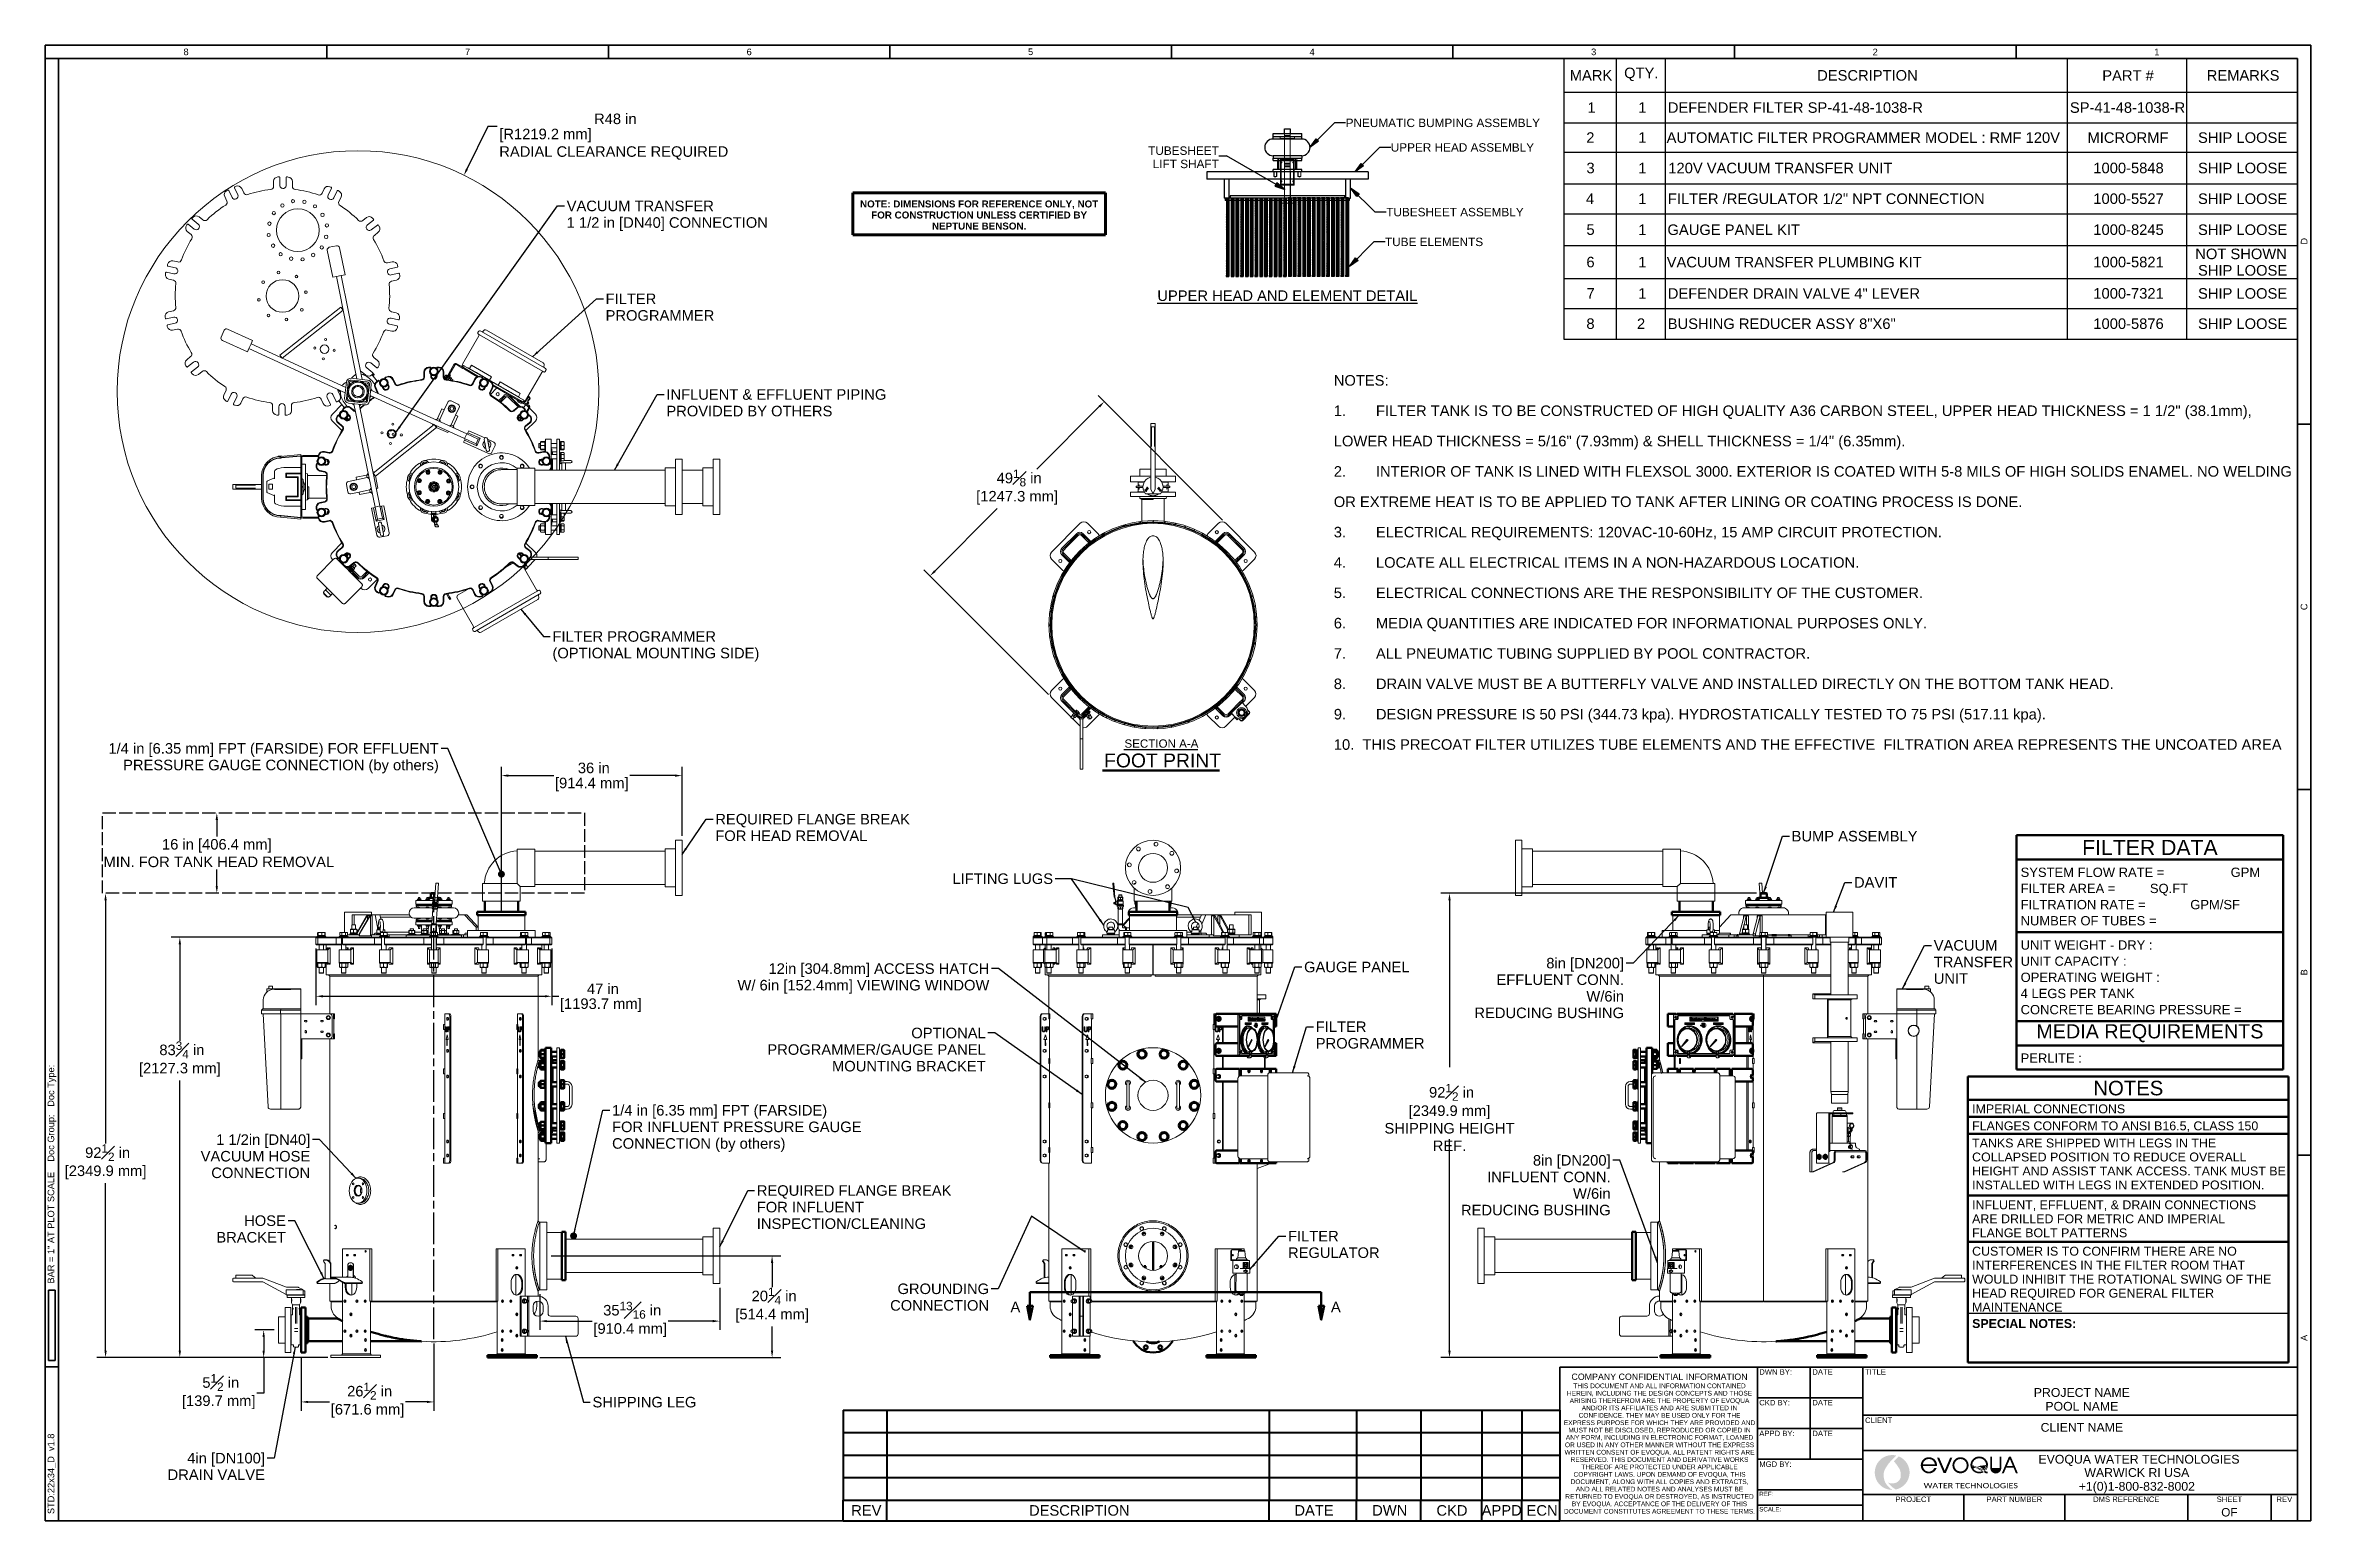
# Model space of a CAD drawing. Header units: inches. Extents: x 17 to 469, y 7 to 301.
import ezdxf
from ezdxf.enums import TextEntityAlignment as Align

# ---------------------------------------------------------------- set-up
doc = ezdxf.new("R2010")
doc.units = ezdxf.units.IN
doc.header["$LTSCALE"] = 14
doc.header["$MEASUREMENT"] = 0
for name, pattern in [('CHAIN', [0.7087, 0.4724, -0.0591, 0.1181, -0.0591]), ('DASHED', [0.2067, 0.1654, -0.0413]), ('DASHED_SPACE', [0.2067, 0.1654, -0.0413]), ('DOUBLE_DASH_CHAIN', [1.2403, 0.6614, -0.0827, 0.1654, -0.0827, 0.1654, -0.0827]), ('HIDD1', [0.09713, 0.064753, -0.032377])]:
    doc.linetypes.add(name, pattern=pattern)
doc.layers.get('0').update_dxf_attribs({"lineweight": 25})
for name, color, linetype, lineweight in [('Border', 7, 'Continuous', 35), ('Dimension (ANSI)', 7, 'Continuous', 25), ('Hatch', 7, 'Continuous', 18), ('Hatch (ANSI)', 7, 'Continuous', 18), ('Hidden', 7, 'DASHED', 18), ('Section Line', 7, 'DOUBLE_DASH_CHAIN', 50), ('Sketch Geometry (ANSI)', 7, 'Continuous', 25), ('Sketch Geometry(MEMCOR)', 7, 'Continuous', 50), ('Symbol', 7, 'Continuous', 25), ('Symbol (ANSI)', 7, 'Continuous', 25), ('Symbols(MEMCOR)', 7, 'Continuous', 25), ('Title', 7, 'Continuous', 35), ('Visible', 7, 'Continuous', 18), ('Visible (ANSI)', 7, 'Continuous', 50)]:
    doc.layers.add(name, color=color, linetype=linetype, lineweight=lineweight)
doc.layers.add('Brade', color=5, linetype='Continuous', lineweight=25, true_color=0x0000ff)
doc.layers.add('Centerline', color=5, linetype='CHAIN', lineweight=25, true_color=0x0000ff)
doc.styles.add('MEMCOR', font='arial.ttf')
doc.styles.add('MEMCOR Medium', font='arial.ttf')
doc.styles.add('Note Text (ANSI)', font='arial.ttf')
doc.styles.get("Standard").update_dxf_attribs({"font": 'arial.ttf'})
doc.styles.add('Standard A-B-C', font='arial.ttf')
doc.styles.add('Standard D-E', font='arial.ttf')
doc.styles.add('Standard D-E NeptuneBenson', font='arial.ttf')
doc.styles.add('Text Style326', font='arial.ttf')
doc.styles.add('Text Style347', font='arial.ttf')
doc.dimstyles.new('Default (ANSI)', dxfattribs={"dimscale": 14, "dimtxt": 0.15, "dimasz": 0.098425, "dimexe": 0.125, "dimexo": 0.0625, "dimgap": 0.031496, "dimtad": 0, "dimtih": 1, "dimtoh": 1, "dimdec": 4, "dimrnd": 1e-08, "dimzin": 3, "dimdsep": 46, "dimlunit": 5, "dimtxsty": 'MEMCOR Medium', "dimcen": 0.09, "dimdle": 0.393701, "dimclrd": 256, "dimclre": 256, "dimclrt": 256, "dimadec": 0, "dimazin": 1, "dimtfac": 0.8, "dimtofl": 0, "dimtmove": 0, "dimatfit": 3, "dimfxl": 1, "dimfrac": 1, "dimtolj": 1, "dimtzin": 4, "dimlwd": -1, "dimlwe": -1, "dimarcsym": 0})
doc.dimstyles.new('Default (ANSI)$7', dxfattribs={"dimscale": 14, "dimtxt": 0.15, "dimasz": 0.098425, "dimexe": 0.125, "dimexo": 0.0625, "dimgap": 0.031496, "dimtad": 0, "dimtih": 1, "dimtoh": 1, "dimdec": 4, "dimrnd": 1e-08, "dimzin": 3, "dimdsep": 46, "dimlunit": 5, "dimtxsty": 'MEMCOR Medium', "dimcen": 0.09, "dimdle": 0.393701, "dimclrd": 256, "dimclre": 256, "dimclrt": 256, "dimadec": 0, "dimazin": 1, "dimtfac": 0.8, "dimtofl": 0, "dimtmove": 0, "dimatfit": 3, "dimfxl": 1, "dimfrac": 1, "dimtolj": 1, "dimtzin": 4, "dimlwd": -1, "dimlwe": -1, "dimarcsym": 0})
doc.dimstyles.new('Default (ANSI)-01', dxfattribs={"dimscale": 14, "dimtxt": 0.15, "dimasz": 0.098425, "dimexe": 0.125, "dimexo": 0.0625, "dimgap": 0.031496, "dimtad": 0, "dimtih": 1, "dimtoh": 1, "dimdec": 4, "dimrnd": 1e-08, "dimzin": 3, "dimdsep": 46, "dimlunit": 5, "dimtxsty": 'MEMCOR Medium', "dimcen": 0.09, "dimdle": 0.393701, "dimclrd": 256, "dimclre": 256, "dimclrt": 256, "dimadec": 0, "dimazin": 1, "dimtfac": 0.8, "dimtofl": 0, "dimtmove": 0, "dimatfit": 3, "dimfxl": 1, "dimfrac": 1, "dimtolj": 1, "dimtzin": 4, "dimlwd": -1, "dimlwe": -1, "dimarcsym": 0})
doc.dimstyles.new('Default D-E$7', dxfattribs={"dimscale": 14, "dimtxt": 0.15, "dimasz": 0.098425, "dimexe": 0.125, "dimexo": 0.0625, "dimgap": 0.031496, "dimtad": 0, "dimtih": 1, "dimtoh": 1, "dimrnd": 1e-08, "dimzin": 4, "dimdsep": 46, "dimtxsty": 'Standard D-E', "dimcen": 0.09, "dimdle": 0.393701, "dimclrd": 256, "dimclre": 256, "dimclrt": 256, "dimadec": 0, "dimazin": 1, "dimtfac": 1, "dimtofl": 0, "dimtmove": 0, "dimatfit": 3, "dimfxl": 1, "dimtolj": 1, "dimtzin": 4, "dimlwd": -1, "dimlwe": -1, "dimarcsym": 0})
doc.dimstyles.new('in [mm] D-E NeptuneBenson$7', dxfattribs={"dimscale": 14, "dimtxt": 0.15, "dimasz": 0.098425, "dimexe": 0.125, "dimexo": 0.063, "dimgap": 0.031496, "dimtad": 0, "dimtih": 1, "dimtoh": 1, "dimdec": 4, "dimrnd": 1e-08, "dimzin": 3, "dimdsep": 46, "dimlunit": 5, "dimtxsty": 'Standard D-E', "dimcen": 0.09, "dimdle": 0.393701, "dimclrd": 256, "dimclre": 256, "dimclrt": 256, "dimadec": 1, "dimazin": 1, "dimtfac": 1, "dimtofl": 0, "dimtmove": 0, "dimatfit": 3, "dimfxl": 1, "dimfrac": 1, "dimtolj": 1, "dimtzin": 4, "dimlwd": -1, "dimlwe": -1, "dimarcsym": 0})

msp = doc.modelspace()

# ---------------------------------------------------------------- texts
at = {"layer": 'Symbol', "attachment_point": 7}
for s, insert, char_height, style in [('SECTION A-A', (232.579871, 161.008392), 1.65199994, 'Text Style347'), ('FOOT PRINT', (228.521143, 157.076134), 2.7559055, 'Text Style326')]:
    msp.add_mtext(s, dxfattribs=dict(at, insert=insert, char_height=char_height, style=style))
at = {"layer": 'Symbol', "insert": (365.534358, 144.460351), "char_height": 2.10000007, "width": 25.11356797, "attachment_point": 1, "style": 'Standard D-E'}
msp.add_mtext('\\fArial|b0|i0;BUMP ASSEMBLY', dxfattribs=at)
at = {"layer": 'Symbol', "insert": (205.597376, 54.258371), "char_height": 2.10000007, "width": 19.72591614, "attachment_point": 3, "line_spacing_factor": 0.944221, "style": 'Standard D-E'}
msp.add_mtext('\\fArial|b0|i0;GROUNDING\\P\\fArial|b0|i0;CONNECTION', dxfattribs=at)
at = {"layer": 'Symbol (ANSI)'}
for s, insert, char_height, width, attachment_point, line_spacing_factor, style in [('\\fArial|b0|i0;VACUUM TRANSFER\\P\\fArial|b0|i0;1 1/2 in [DN40] CONNECTION', (121.412035, 270.042985), 2.10000007, 40.10488067, 1, 0.944221, 'Standard D-E'), ('\\fArial|b0|i0;FILTER\\P\\fArial|b0|i0;PROGRAMMER', (129.166258, 251.531022), 2.10000007, 21.68346202, 1, 0.944221, 'MEMCOR Medium'), ('\\fArial|b0|i0;NOTES:\\P\\fArial|b0|i0;1.^I\\fArial|b0|i0;FILTER TANK IS TO BE CONSTRUCTED OF HIGH QUALITY A36 CARBON STEEL, UPPER HEAD THICKNESS = 1 1/2" (38.1mm), \\PLOWER HEAD THICKNESS = 5/16" (7.93mm) & SHELL THICKNESS = 1/4" (6.35mm).\\P\\fArial|b0|i0;2.^I\\fArial|b0|i0;INTERIOR OF TANK IS LINED WITH FLEXSOL 3000. EXTERIOR IS COATED WITH 5-8 MILS OF HIGH SOLIDS ENAMEL. NO WELDING \\POR EXTREME HEAT IS TO BE APPLIED TO TANK AFTER LINING OR COATING PROCESS IS DONE.\\P\\fArial|b0|i0;3.^I\\fArial|b0|i0;ELECTRICAL REQUIREMENTS: 120VAC-10-60Hz, 15 AMP CIRCUIT PROTECTION.\\P\\fArial|b0|i0;4.^I\\fArial|b0|i0;LOCATE ALL ELECTRICAL ITEMS IN A NON-HAZARDOUS LOCATION.\\P\\fArial|b0|i0;5.^I\\fArial|b0|i0;ELECTRICAL CONNECTIONS ARE THE RESPONSIBILITY OF THE CUSTOMER.\\P\\fArial|b0|i0;6.^I\\fArial|b0|i0;MEDIA QUANTITIES ARE INDICATED FOR INFORMATIONAL PURPOSES ONLY.\\P\\fArial|b0|i0;7.^I\\fArial|b0|i0;ALL PNEUMATIC TUBING SUPPLIED BY POOL CONTRACTOR.\\P\\fArial|b0|i0;8.^I\\fArial|b0|i0;DRAIN VALVE MUST BE A BUTTERFLY VALVE AND INSTALLED DIRECTLY ON THE BOTTOM TANK HEAD.\\P\\fArial|b0|i0;9.^I\\fArial|b0|i0;DESIGN PRESSURE IS 50 PSI (344.73 kpa). HYDROSTATICALLY TESTED TO 75 PSI (517.11 kpa).\\P\\fArial|b0|i0;10.  THIS PRECOAT FILTER UTILIZES TUBE ELEMENTS AND THE EFFECTIVE  FILTRATION AREA REPRESENTS THE UNCOATED AREA\\P', (274.300001, 235.2793), 2.100000067, 189.70747583, 1, 1.727336, 'Standard D-E NeptuneBenson'), ('\\fArial|b0|i0;INFLUENT & EFFLUENT PIPING\\P\\fArial|b0|i0;PROVIDED BY OTHERS', (141.282464, 232.473107), 2.10000007, 43.85670902, 1, 0.944221, 'MEMCOR Medium'), ('\\fArial|b0|i0;FILTER PROGRAMMER\\P\\fArial|b0|i0;(OPTIONAL MOUNTING SIDE)', (118.577664, 184.24756), 2.10000007, 41.24291488, 1, 0.944221, 'MEMCOR Medium'), ('\\fArial|b0|i0;1/4 in [6.35 mm] FPT (FARSIDE) FOR EFFLUENT\\P\\fArial|b0|i0;PRESSURE GAUGE CONNECTION (by others)\\P', (95.927651, 161.942853), 2.10000007, 65.85869226, 3, 0.944221, 'MEMCOR Medium'), ('\\fArial|b0|i0;REQUIRED FLANGE BREAK\\P\\fArial|b0|i0;FOR HEAD REMOVAL', (151.033937, 147.845008), 2.10000007, 38.80838747, 1, 0.944221, 'MEMCOR Medium'), ('\\fArial|b0|i0;VACUUM\\P\\fArial|b0|i0;TRANSFER\\P\\fArial|b0|i0;UNIT', (393.869517, 122.69779), 2.10000007, 15.81562617, 1, 0.944221, 'MEMCOR Medium'), ('\\fArial|b0|i0;12in [304.8mm] ACCESS HATCH\\P\\fArial|b0|i0;W/ 6in [152.4mm] VIEWING WINDOW', (205.652572, 118.069673), 2.10000007, 50.2015264, 3, 0.944221, 'MEMCOR Medium'), ('\\fArial|b0|i0;8in [DN200] \\P\\fArial|b0|i0;EFFLUENT CONN.\\P\\fArial|b0|i0;W/6in\\P\\fArial|b0|i0;REDUCING BUSHING', (332.143701, 119.158717), 2.10000007, 29.83536795, 3, 0.944221, 'MEMCOR Medium'), ('\\fArial|b0|i0;OPTIONAL\\P\\fArial|b0|i0;PROGRAMMER/GAUGE PANEL\\P\\fArial|b0|i0;MOUNTING BRACKET', (204.928759, 105.236681), 2.10000007, 43.53498662, 3, 0.944221, 'MEMCOR Medium'), ('\\fArial|b0|i0;FILTER\\P\\fArial|b0|i0;PROGRAMMER', (270.706397, 106.488898), 2.10000007, 21.68346202, 1, 0.944221, 'MEMCOR Medium'), ('\\fArial|b0|i0;1/4 in [6.35 mm] FPT (FARSIDE) \\P\\fArial|b0|i0;FOR INFLUENT PRESSURE GAUGE \\P\\fArial|b0|i0;CONNECTION (by others)', (130.45743, 89.833634), 2.10000007, 50.54405918, 1, 0.944221, 'MEMCOR Medium'), ('\\fArial|b0|i0;1 1/2in [DN40] \\P\\fArial|b0|i0;VACUUM HOSE\\P\\fArial|b0|i0;CONNECTION', (70.298732, 83.982818), 2.10000007, 21.84832472, 3, 0.944221, 'Standard D-E'), ('\\fArial|b0|i0;8in [DN200]\\P\\fArial|b0|i0;INFLUENT CONN.\\P\\fArial|b0|i0;W/6in\\P\\fArial|b0|i0;REDUCING BUSHING', (329.476209, 79.861136), 2.10000007, 29.83536795, 3, 0.944221, 'MEMCOR Medium'), ('\\fArial|b0|i0;REQUIRED FLANGE BREAK\\P\\fArial|b0|i0;FOR INFLUENT\\P\\fArial|b0|i0;INSPECTION/CLEANING', (159.302658, 73.845792), 2.10000007, 38.80838747, 1, 0.944221, 'MEMCOR Medium'), ('\\fArial|b0|i0;HOSE\\P\\fArial|b0|i0;BRACKET', (65.441126, 67.833925), 2.10000007, 13.86128148, 3, 0.944221, 'MEMCOR Medium'), ('\\fArial|b0|i0;FILTER\\P\\fArial|b0|i0;REGULATOR', (265.176562, 64.758422), 2.10000007, 18.26135774, 1, 0.944221, 'MEMCOR Medium'), ('\\fArial|b0|i0;4in [DN100]\\P\\fArial|b0|i0;DRAIN VALVE', (61.269222, 20.517273), 2.10000007, 19.40579433, 3, 0.944221, 'MEMCOR Medium')]:
    msp.add_mtext(s, dxfattribs=dict(at, insert=insert, char_height=char_height, width=width, attachment_point=attachment_point, line_spacing_factor=line_spacing_factor, style=style))
at = {"layer": 'Symbol (ANSI)', "char_height": 2.10000007, "style": 'MEMCOR Medium'}
for s, insert, width, attachment_point in [('\\fArial|b0|i0;LIFTING LUGS', (218.349927, 135.981129), 20.05244034, 3), ('\\fArial|b0|i0;DAVIT', (377.975662, 135.246881), 8.64169288, 1), ('\\fArial|b0|i0;GAUGE PANEL', (268.375443, 118.386574), 21.03681602, 1), ('\\fArial|b0|i0;SHIPPING LEG', (126.559754, 31.675894), 20.70868991, 1)]:
    msp.add_mtext(s, dxfattribs=dict(at, insert=insert, width=width, attachment_point=attachment_point))

# ---------------------------------------------------------------- blocks, each defined once
blk = doc.blocks.new('Borders 22x34_D')
at = {"layer": 'Border'}
for p, q in [((33.5, 21.5), (1.25, 21.5)), ((1.25, 21.5), (1.25, 0.5)), ((33.312, 21.312), (1.25, 21.312)), ((1.437, 0.5), (1.437, 21.312)), ((5.258, 21.5), (5.258, 21.312)), ((9.266, 21.5), (9.266, 21.312)), ((13.273, 21.5), (13.273, 21.312)), ((17.281, 21.5), (17.281, 21.312)), ((21.289, 21.5), (21.289, 21.312)), ((25.297, 21.5), (25.297, 21.312)), ((29.305, 21.5), (29.305, 21.312)), ((33.312, 0.5), (33.312, 21.312)), ((33.5, 0.5), (33.5, 21.5)), ((33.312, 16.109), (33.5, 16.109)), ((33.312, 10.906), (33.5, 10.906)), ((33.312, 5.703), (33.5, 5.703)), ((1.391, 3.781), (1.297, 3.781)), ((1.297, 3.781), (1.297, 2.781)), ((1.391, 2.781), (1.391, 3.781)), ((1.25, 2.688), (1.437, 2.688)), ((1.297, 2.781), (1.391, 2.781)), ((1.25, 0.5), (33.5, 0.5)), ((1.25, 0.5), (7.811, 0.5))]:
    blk.add_line(p, q, dxfattribs=at)
at = {"layer": 'Border', "char_height": 0.094, "attachment_point": 5, "style": 'Standard A-B-C'}
for s, insert in [('\\fArial|b0|i0;{\\H0.0940;8}', (3.254, 21.406)), ('\\fArial|b0|i0;{\\H0.0940;7}', (7.262, 21.407)), ('\\fArial|b0|i0;{\\H0.0940;6}', (11.27, 21.406)), ('\\fArial|b0|i0;{\\H0.0940;5}', (15.277, 21.407)), ('\\fArial|b0|i0;{\\H0.0940;4}', (19.285, 21.406)), ('\\fArial|b0|i0;{\\H0.0940;3}', (23.293, 21.406)), ('\\fArial|b0|i0;{\\H0.0940;2}', (27.301, 21.406)), ('\\fArial|b0|i0;{\\H0.0940;1}', (31.309, 21.406))]:
    blk.add_mtext(s, dxfattribs=dict(at, insert=insert))
at = {"layer": 'Border', "char_height": 0.094, "rotation": 90, "style": 'Standard A-B-C'}
for s, insert, attachment_point in [('\\fArial|b0|i0;{\\H0.0940;D}', (33.406, 18.711), 5), ('\\fArial|b0|i0;{\\H0.0940;C}', (33.406, 13.508), 5), ('\\fArial|b0|i0;{\\H0.0940;B}', (33.406, 8.305), 5), ('\\fArial|b0|i0;{\\H0.0940;BAR = 1" AT PLOT SCALE    Doc Group:   Doc Type: }', (1.344, 3.875), 4), ('\\fArial|b0|i0;{\\H0.0940;A}', (33.406, 3.102), 5), ('\\fArial|b0|i0;{\\H0.0940;STD:22x34_D  v1.8}', (1.344, 0.594), 4)]:
    blk.add_mtext(s, dxfattribs=dict(at, insert=insert, attachment_point=attachment_point))
blk = doc.blocks.new('Title Blocks D-E')
at = {"layer": 'Hatch'}
h = blk.add_hatch(color=256, dxfattribs=at)
edge = h.paths.add_edge_path()
edge.add_arc((19.982, 9.944), 0.248, 76.679, 270.1895)
edge.add_spline(control_points=[(19.983, 9.696), (19.953, 9.717), (19.907, 9.758), (19.877, 9.809), (19.863, 9.86), (19.859, 9.914), (19.864, 9.955), (19.882, 9.997), (19.916, 10.051), (19.948, 10.092), (19.993, 10.14), (20.039, 10.185)], knot_values=[1, 1, 1, 1, 1, 2, 3, 4, 5, 6, 7, 8, 9, 9, 9, 9, 9], degree=4, periodic=0)
h = blk.add_hatch(color=256, dxfattribs=at)
edge = h.paths.add_edge_path()
edge.add_line((20.077, 10.173), (20.007, 10.102))
edge.add_spline(control_points=[(20.007, 10.102), (20.039, 10.066), (20.062, 10.032), (20.08, 10.006), (20.093, 9.983), (20.106, 9.938), (20.106, 9.885), (20.097, 9.845), (20.065, 9.813), (20.035, 9.793), (19.989, 9.788), (19.943, 9.788), (19.923, 9.803)], knot_values=[1, 1, 1, 1, 1, 2, 3, 4, 5, 6, 7, 8, 9, 10, 10, 10, 10, 10], degree=4, periodic=0)
edge.add_spline(control_points=[(19.923, 9.803), (19.945, 9.77), (19.968, 9.745), (19.996, 9.724), (20.035, 9.701)], knot_values=[1, 1, 1, 1, 1, 2, 2, 2, 2, 2], degree=4, periodic=0)
edge.add_arc((19.982, 9.944), 0.248, 282.2596, 427.5742)
h = blk.add_hatch(color=256, dxfattribs=at)
edge = h.paths.add_edge_path(flags=0)
edge.add_arc((20.505, 10.051), 0.0859, 6.7767, 173.2233)
edge.add_line((20.419, 10.061), (20.59, 10.061))
edge = h.paths.add_edge_path()
edge.add_arc((20.505, 10.046), 0.116, 354.8678, 699.9289)
edge.add_line((20.613, 10.006), (20.583, 10.006))
edge.add_arc((20.504, 10.041), 0.0853, 183.1818, 336.4721, ccw=False)
edge.add_line((20.419, 10.036), (20.62, 10.036))
blk.add_hatch(color=256, dxfattribs=at).paths.add_polyline_path([(20.839, 10.157), (20.746, 9.936), (20.714, 9.936), (20.62, 10.157), (20.651, 10.157), (20.73, 9.972), (20.808, 10.157)])
h = blk.add_hatch(color=256, dxfattribs=at)
edge = h.paths.add_edge_path(flags=0)
edge.add_arc((20.955, 10.047), 0.089, 0, 360)
edge = h.paths.add_edge_path()
edge.add_arc((20.955, 10.047), 0.115, 0, 360)
h = blk.add_hatch(color=256, dxfattribs=at)
edge = h.paths.add_edge_path(flags=0)
edge.add_spline(control_points=[(21.29, 9.982), (21.287, 9.984), (21.279, 9.99), (21.266, 10.001), (21.249, 10.013), (21.218, 10.031), (21.173, 10.034), (21.147, 10.031), (21.125, 10.026)], knot_values=[-5.525972, -5.525972, -5.525972, -5.525972, -5.525972, -5, -4, -3, -2, -1, -1, -1, -1, -1], degree=4, periodic=0)
edge.add_arc((21.221, 10.054), 0.0997, 182.5887, 196.4669, ccw=False)
edge.add_arc((21.221, 10.048), 0.0996, 0.9395, 179.0605, ccw=False)
edge.add_arc((21.221, 10.054), 0.0997, 313.5602, 357.4113, ccw=False)
edge = h.paths.add_edge_path(flags=0)
edge.add_spline(control_points=[(21.136, 10.001), (21.147, 10.007), (21.164, 10.008), (21.188, 10.008), (21.224, 9.998), (21.249, 9.984), (21.261, 9.975), (21.268, 9.969), (21.27, 9.967)], knot_values=[-5.475497, -5.475497, -5.475497, -5.475497, -5.475497, -4.475497, -3.475497, -2.475497, -1.475497, -1, -1, -1, -1, -1], degree=4, periodic=0)
edge.add_arc((21.221, 10.054), 0.0997, 211.8702, 299.6018, ccw=False)
edge = h.paths.add_edge_path()
edge.add_line((21.343, 9.955), (21.343, 9.931))
edge.add_spline(control_points=[(21.343, 9.931), (21.326, 9.931), (21.312, 9.932), (21.302, 9.94), (21.292, 9.948), (21.289, 9.951)], knot_values=[6.426385, 6.426385, 6.426385, 6.426385, 6.426385, 7.426385, 8, 8, 8, 8, 8], degree=4, periodic=0)
edge.add_arc((21.221, 10.057), 0.126, 183.1673, 302.8004, ccw=False)
edge.add_arc((21.221, 10.046), 0.126, 2.9412, 178.4354, ccw=False)
edge.add_arc((21.221, 10.057), 0.126, 314.2286, 358.2094, ccw=False)
edge.add_spline(control_points=[(21.309, 9.966), (21.311, 9.965), (21.316, 9.961), (21.322, 9.958), (21.331, 9.955), (21.343, 9.955)], knot_values=[6.5852, 6.5852, 6.5852, 6.5852, 6.5852, 7, 8, 8, 8, 8, 8], degree=4, periodic=0)
h = blk.add_hatch(color=256, dxfattribs=at)
edge = h.paths.add_edge_path()
edge.add_arc((21.457, 10.009), 0.0797, 180, 360)
edge.add_line((21.537, 10.009), (21.537, 10.168))
edge.add_line((21.537, 10.168), (21.51, 10.168))
edge.add_line((21.51, 10.168), (21.51, 10.008))
edge.add_arc((21.456, 10.008), 0.0532, -180, 0, ccw=False)
edge.add_line((21.403, 10.008), (21.403, 10.168))
edge.add_line((21.403, 10.168), (21.378, 10.168))
edge.add_line((21.378, 10.168), (21.378, 10.009))
h = blk.add_hatch(color=256, dxfattribs=at)
h.paths.add_polyline_path([(21.615, 10.036), (21.658, 10.135), (21.7, 10.036)], flags=0)
h.paths.add_polyline_path([(21.771, 9.934), (21.743, 9.934), (21.71, 10.012), (21.605, 10.012), (21.571, 9.934), (21.543, 9.934), (21.644, 10.168), (21.672, 10.168)])
at = {"layer": 'Title'}
for p, q in [((18.065, 11.445), (15.252, 11.445)), ((15.252, 11.445), (15.252, 9.258)), ((19.565, 11.445), (18.065, 11.445)), ((18.065, 11.445), (18.065, 9.258)), ((18.065, 9.258), (18.065, 11.445)), ((18.815, 11.445), (18.815, 10.133)), ((19.565, 11.445), (25.752, 11.445)), ((19.565, 9.258), (19.565, 11.445)), ((19.565, 9.258), (19.565, 11.445)), ((25.752, 11.445), (25.752, 9.258)), ((18.065, 11.008), (19.565, 11.008)), ((19.565, 10.758), (25.752, 10.758)), ((18.065, 10.57), (19.565, 10.57)), ((18.065, 10.133), (19.565, 10.133)), ((19.565, 10.258), (25.752, 10.258)), ((18.065, 9.695), (19.565, 9.695)), ((18.065, 9.477), (19.565, 9.477)), ((19.565, 9.633), (25.752, 9.633)), ((21.002, 9.633), (21.002, 9.258)), ((22.44, 9.633), (22.44, 9.258)), ((24.19, 9.633), (24.19, 9.258)), ((25.377, 9.633), (25.377, 9.258)), ((15.252, 9.258), (18.065, 9.258)), ((18.065, 9.258), (19.565, 9.258)), ((25.752, 9.258), (19.565, 9.258)), ((25.752, 9.258), (25.752, 9.258)), ((25.752, 9.258), (25.94, 9.258))]:
    blk.add_line(p, q, dxfattribs=at)
at = {"layer": 'Title', "insert": (16.67, 11.352), "char_height": 0.06, "width": 2.72591, "attachment_point": 2, "line_spacing_factor": 0.757101, "style": 'Standard A-B-C'}
blk.add_mtext('\\pxsm0.94;\\fArial|b0|i0;{\\H0.0900;COMPANY CONFIDENTIAL INFORMATION\\P}\\fArial|b0|i0;{\\H0.0670;THIS DOCUMENT AND ALL INFORMATION CONTAINED HEREIN, INCLUDING THE DESIGN CONCEPTS AND THOSE ARISING THEREFROM ARE THE PROPERTY OF EVOQUA AND/OR ITS AFFILIATES AND ARE SUBMITTED IN CONFIDENCE. THEY MAY BE USED ONLY FOR THE EXPRESS PURPOSE FOR WHICH THEY ARE PROVIDED AND MUST NOT BE DISCLOSED, REPRODUCED OR COPIED IN ANY FORM, INCLUDING IN ELECTRONIC FORMAT, LOANED OR USED IN ANY OTHER MANNER WITHOUT THE EXPRESS WRITTEN CONSENT OF EVOQUA. ALL PATENT RIGHTS ARE RESERVED. THIS DOCUMENT AND DERIVATIVE WORKS THEREOF ARE PROTECTED UNDER APPLICABLE COPYRIGHT LAWS. UPON DEMAND OF EVOQUA, THIS DOCUMENT, ALONG WITH ALL COPIES AND EXTRACTS, AND ALL RELATED NOTES AND ANALYSES MUST BE RETURNED TO EVOQUA OR DESTROYED, AS INSTRUCTED BY EVOQUA. ACCEPTANCE OF THE DELIVERY OF THIS DOCUMENT CONSTITUTES AGREEMENT TO THESE TERMS}\\fArial|b0|i0;{\\H0.0680;.}', dxfattribs=at)
at = {"layer": 'Title'}
for s, insert, char_height, attachment_point, style in [('\\fArial|b0|i0;{\\H0.0780;DWN BY:}', (18.09, 11.414), 0.078, 1, 'Standard A-B-C'), ('\\fArial|b0|i0;{\\H0.0780;DATE}', (18.846, 11.414), 0.078, 1, 'Standard A-B-C'), ('\\fArial|b0|i0;{\\H0.0780;TITLE}', (19.596, 11.414), 0.078, 1, 'Standard A-B-C'), ('\\fArial|b0|i0;{\\H0.0780;CKD BY:}', (18.09, 10.977), 0.078, 1, 'Standard A-B-C'), ('\\fArial|b0|i0;{\\H0.0780;DATE}', (18.846, 10.977), 0.078, 1, 'Standard A-B-C'), ('\\fArial|b0|i0;{\\H0.0780;CLIENT}', (19.596, 10.727), 0.078, 1, 'Standard A-B-C'), ('\\fArial|b0|i0;{\\H0.0780;DATE}', (18.846, 10.539), 0.078, 1, 'Standard A-B-C'), ('\\fArial|b0|i0;{\\H0.0780;MGD BY:}', (18.09, 10.102), 0.078, 1, 'Standard A-B-C'), ('\\fArial|b0|i0;{\\H0.1250;EVOQUA WATER TECHNOLOGIES}', (22.065, 10.195), 0.125, 1, 'Standard A-B-C'), ('\\fCalibri|b0|i0;\\W1.20;{\\H0.0750;WATER TECHNOLOGIES}', (21.772, 9.795), 0.075, 3, 'Standard D-E'), ('\\fArial|b0|i0;{\\H0.0630;SCALE:}', (18.09, 9.452), 0.063, 1, 'Standard A-B-C'), ('\\fArial|b0|i0;{\\H0.0630;REF:}', (18.09, 9.67), 0.063, 1, 'Standard A-B-C'), ('\\fArial|b0|i0;{\\H0.0780;PROJECT}', (20.283, 9.602), 0.078, 2, 'Standard A-B-C'), ('\\fArial|b0|i0;{\\H0.0780;PART NUMBER}', (21.721, 9.602), 0.078, 2, 'Standard A-B-C'), ('\\fArial|b0|i0;{\\H0.0780;DMS REFERENCE}', (23.315, 9.602), 0.078, 2, 'Standard A-B-C'), ('\\fArial|b0|i0;{\\H0.0780;SHEET}', (24.783, 9.602), 0.078, 2, 'Standard A-B-C'), ('\\fArial|b0|i0;{\\H0.1200;OF}', (24.783, 9.377), 0.12, 5, 'Standard A-B-C'), ('\\fArial|b0|i0;{\\H0.0780;REV}', (25.565, 9.602), 0.078, 2, 'Standard A-B-C')]:
    blk.add_mtext(s, dxfattribs=dict(at, insert=insert, char_height=char_height, attachment_point=attachment_point, style=style))
at = {"layer": 'Title', "style": 'Standard A-B-C'}
for s, insert, char_height, attachment_point, line_spacing_factor in [('\\fArial|b0|i0;{\\H0.1250;\\P}\\fArial|b0|i0;{\\H0.1250; PROJECT NAME\\P}\\fArial|b0|i0;{\\H0.1250; POOL NAME}', (22.658, 11.082), 0.125, 5, 0.944221), ('\\fArial|b0|i0;{\\H0.1250; CLIENT NAME\\P}\\fArial|b0|i0;{\\H0.1250; }', (22.658, 10.487), 0.125, 5, 0.944221), ('\\fArial|b0|i0;{\\H0.0780;APPD BY:\\P}', (18.09, 10.539), 0.078, 1, 3.028468), ('\\fArial|b0|i0;{\\H0.1250;WARWICK RI USA\\P}\\fArial|b0|i0;{\\H0.1250;+1(0)1-800-832-8002}', (23.465, 10.006), 0.125, 2, 0.944221)]:
    blk.add_mtext(s, dxfattribs=dict(at, insert=insert, char_height=char_height, attachment_point=attachment_point, line_spacing_factor=line_spacing_factor))
at = {"layer": 'Title', "lineweight": 30, "flags": 63}
for tag, height, p in [('DESIGNER', 0.094, (18.44, 11.141)), ('CREATION_DATE', 0.094, (19.19, 11.141)), ('CHECKED_BY', 0.094, (18.44, 10.703)), ('CHECKED_DATE', 0.094, (19.19, 10.703)), ('ENG_APPROVED_BY', 0.094, (18.44, 10.266)), ('ENG_APPROVAL_DATE', 0.094, (19.19, 10.266)), ('MANAGER', 0.094, (18.815, 9.828)), ('PROJECT', 0.12, (20.283, 9.377)), ('PART_NUMBER', 0.12, (21.721, 9.377)), ('@DMS_Reference', 0.12, (23.315, 9.377)), ('Sheet_Number', 0.12, (24.502, 9.377)), ('REVISION_NUMBER', 0.12, (25.565, 9.377)), ('Number_of_sheets', 0.125, (25.065, 9.377))]:
    blk.add_attdef(tag, text='', height=height, dxfattribs=at).set_placement(p, align=Align.MIDDLE_CENTER)
for tag, height, p in [('!Reference', 0.078, (18.877, 9.527)), ('Scale_1', 0.118, (18.877, 9.308))]:
    blk.add_attdef(tag, text='', height=height, dxfattribs=at).set_placement(p, align=Align.BOTTOM_CENTER)
blk = doc.blocks.new('NOTES')
at = {"layer": 'Sketch Geometry (ANSI)'}
blk.add_line((-2.075, -1.21), (2.075, -1.21), dxfattribs=at)
at = {"layer": 'Sketch Geometry(MEMCOR)'}
for p, q in [((-2.075, 1.85), (2.075, 1.85)), ((-2.075, -1.85), (-2.075, 1.85)), ((2.075, 1.85), (2.075, -1.85)), ((-2.075, 1.55), (2.075, 1.55)), ((-2.075, 1.33), (2.075, 1.33)), ((-2.075, 1.11), (2.075, 1.11)), ((-2.075, 1.11), (2.075, 1.11)), ((-2.075, 0.31), (2.075, 0.31)), ((-2.075, -0.29), (2.075, -0.29)), ((2.075, -1.85), (-2.075, -1.85))]:
    blk.add_line(p, q, dxfattribs=at)
at = {"layer": 'Symbols(MEMCOR)', "color": 7, "style": 'MEMCOR'}
for s, insert, char_height, attachment_point in [('\\fArial|b0|i0;{\\H0.1880;NOTES}', (0, 1.7), 0.188, 5), ('\\fArial|b0|i0;IMPERIAL CONNECTIONS', (-2.022, 1.49), 0.11497, 1), ('\\fArial|b1|i0;{\\H0.1150;SPECIAL NOTES:}', (-2.022, -1.288), 0.11497, 1)]:
    blk.add_mtext(s, dxfattribs=dict(at, insert=insert, char_height=char_height, attachment_point=attachment_point))
at = {"layer": 'Symbols(MEMCOR)', "color": 7, "insert": (-2.022, 1.27), "char_height": 0.11497, "width": 3.91379, "attachment_point": 1, "style": 'MEMCOR'}
blk.add_mtext('\\fArial|b0|i0;FLANGES CONFORM TO ANSI B16.5, CLASS 150', dxfattribs=at)
at = {"layer": 'Symbols(MEMCOR)', "color": 7, "char_height": 0.114972, "attachment_point": 1, "line_spacing_factor": 0.944221, "style": 'MEMCOR'}
for s, insert, width in [('\\fArial|b0|i0;TANKS ARE SHIPPED WITH LEGS IN THE COLLAPSED POSITION TO REDUCE OVERALL HEIGHT AND ASSIST TANK ACCESS. TANK MUST BE INSTALLED WITH LEGS IN EXTENDED POSITION.', (-2.022, 1.048), 4.12515), ('\\fArial|b0|i0;INFLUENT, EFFLUENT, & DRAIN CONNECTIONS ARE DRILLED FOR METRIC AND IMPERIAL FLANGE BOLT PATTERNS', (-2.022, 0.248), 3.92382), ('\\fArial|b0|i0;CUSTOMER IS TO CONFIRM THERE ARE NO INTERFERENCES IN THE FILTER ROOM THAT WOULD INHIBIT THE ROTATIONAL SWING OF THE HEAD REQUIRED FOR GENERAL FILTER MAINTENANCE', (-2.022, -0.352), 4.08313)]:
    blk.add_mtext(s, dxfattribs=dict(at, insert=insert, width=width))
at = {"layer": 'Symbols(MEMCOR)', "color": 7, "lineweight": 30, "flags": 63}
for tag, p in [('@Special_Notes', (-2.022, -1.483)), ('@Special_Notes1', (-2.022, -1.677))]:
    blk.add_attdef(tag, text='', height=0.115, dxfattribs=at).set_placement(p, align=Align.TOP_LEFT)
blk = doc.blocks.new('UPPER HEAD ADN ELEMENT DETAIL')
at = {"layer": 'Hatch (ANSI)'}
for points in [[(0.08, 0.372), (0.133, 0.425), (0.124, 0.433)], [(0.08, 0.372), (0.141, 0.416), (0.133, 0.425)], [(0.445, 0.258), (0.401, 0.197), (0.454, 0.249)], [(0.454, 0.249), (0.401, 0.197), (0.462, 0.24)], [(-0.163, 0.108), (-0.17, 0.097), (-0.099, 0.071)], [(-0.157, 0.119), (-0.163, 0.108), (-0.099, 0.071)], [(0.43, 0.041), (0.369, 0.085), (0.422, 0.032)], [(0.422, 0.032), (0.369, 0.085), (0.413, 0.023)], [(0.404, -0.414), (0.361, -0.475), (0.413, -0.423)], [(0.413, -0.423), (0.361, -0.475), (0.422, -0.432)]]:
    blk.add_hatch(color=256, dxfattribs=at).paths.add_polyline_path(points)
for p, q in [((-0.102, 0.504), (-0.06, 0.504)), ((-0.102, 0.47), (-0.102, 0.504)), ((-0.06, 0.504), (-0.06, 0.47)), ((-0.183, 0.47), (0.021, 0.47)), ((-0.183, 0.449), (-0.183, 0.47)), ((-0.183, 0.449), (0.021, 0.449)), ((-0.183, 0.432), (-0.183, 0.449)), ((-0.183, 0.432), (0.021, 0.432)), ((0.021, 0.449), (0.021, 0.47)), ((0.021, 0.432), (0.021, 0.449)), ((0.493, 0.197), (-0.655, 0.197)), ((-0.655, 0.197), (-0.655, 0.146)), ((-0.183, 0.313), (-0.183, 0.296)), ((-0.183, 0.313), (0.021, 0.313)), ((-0.183, 0.296), (0.021, 0.296)), ((-0.183, 0.279), (-0.183, 0.296)), ((-0.183, 0.279), (0.021, 0.279)), ((0.021, 0.214), (-0.183, 0.214)), ((-0.183, 0.197), (-0.183, 0.214)), ((-0.149, 0.214), (-0.149, 0.279)), ((-0.013, 0.214), (-0.013, 0.279)), ((0.021, 0.313), (0.021, 0.296)), ((0.021, 0.279), (0.021, 0.296)), ((0.021, 0.197), (0.021, 0.214)), ((0.401, 0.197), (0.027, 0.197)), ((0.493, 0.197), (0.493, 0.146)), ((0.493, 0.146), (-0.655, 0.146)), ((-0.532, 0.146), (-0.532, 0.01)), ((-0.498, 0.01), (-0.532, 0.01)), ((-0.523, 0.01), (-0.523, -0.007)), ((-0.498, 0.146), (-0.498, 0.01)), ((0.335, 0.01), (-0.498, 0.01)), ((0.327, 0.027), (-0.489, 0.027)), ((-0.489, 0.027), (-0.489, 0.01)), ((0.327, 0.01), (0.327, 0.027)), ((0.335, 0.01), (0.335, 0.146)), ((0.335, 0.01), (0.369, 0.01)), ((0.361, -0.007), (0.361, 0.01)), ((0.369, 0.01), (0.369, 0.146)), ((0.361, -0.007), (-0.523, -0.007))]:
    blk.add_line(p, q)
for centre, start, end in [((-0.183, 0.372), 90, 270), ((0.021, 0.372), 270, 90)]:
    blk.add_arc(centre, 0.0595, start, end)
at = {"layer": 'Brade', "lineweight": 25}
for p, q in [((-0.518, 0.012), (-0.495, 0.012)), ((-0.518, 0.01), (-0.518, 0.012)), ((-0.516, 0.01), (-0.516, 0.011)), ((-0.516, 0.011), (-0.497, 0.011)), ((-0.516, 0.01), (-0.497, 0.01)), ((-0.516, 0.01), (-0.497, 0.01)), ((-0.515, 0.01), (-0.515, -0.538)), ((-0.515, 0.01), (-0.515, -0.019)), ((-0.515, 0.008), (-0.515, 0.01)), ((-0.515, 0.01), (-0.497, 0.01)), ((-0.515, 0.008), (-0.498, 0.008)), ((-0.515, 0.008), (-0.498, 0.008)), ((-0.515, 0.007), (-0.498, 0.007)), ((-0.515, 0.005), (-0.498, 0.005)), ((-0.515, 0.004), (-0.498, 0.004)), ((-0.515, 0.002), (-0.498, 0.002)), ((-0.515, 0.001), (-0.498, 0.001)), ((-0.498, 0.01), (-0.498, -0.018)), ((-0.498, 0.008), (-0.498, 0.01)), ((-0.497, 0.01), (-0.497, 0.011)), ((-0.497, 0.01), (-0.497, -0.538)), ((-0.495, 0.01), (-0.495, 0.012)), ((-0.484, 0.012), (-0.461, 0.012)), ((-0.484, 0.01), (-0.484, 0.012)), ((-0.482, 0.01), (-0.482, 0.011)), ((-0.482, 0.011), (-0.463, 0.011)), ((-0.482, 0.01), (-0.463, 0.01)), ((-0.482, 0.01), (-0.463, 0.01)), ((-0.481, 0.01), (-0.481, -0.538)), ((-0.481, 0.01), (-0.481, -0.019)), ((-0.481, 0.008), (-0.481, 0.01)), ((-0.481, 0.01), (-0.463, 0.01)), ((-0.481, 0.008), (-0.464, 0.008)), ((-0.481, 0.008), (-0.464, 0.008)), ((-0.481, 0.007), (-0.464, 0.007)), ((-0.481, 0.005), (-0.464, 0.005)), ((-0.481, 0.004), (-0.464, 0.004)), ((-0.481, 0.002), (-0.464, 0.002)), ((-0.481, 0.001), (-0.464, 0.001)), ((-0.464, 0.01), (-0.464, -0.018)), ((-0.464, 0.008), (-0.464, 0.01)), ((-0.463, 0.01), (-0.463, 0.011)), ((-0.463, 0.01), (-0.463, -0.538)), ((-0.461, 0.01), (-0.461, 0.012)), ((-0.45, 0.012), (-0.427, 0.012)), ((-0.45, 0.01), (-0.45, 0.012)), ((-0.448, 0.01), (-0.448, 0.011)), ((-0.448, 0.011), (-0.429, 0.011)), ((-0.448, 0.01), (-0.429, 0.01)), ((-0.448, 0.01), (-0.429, 0.01)), ((-0.447, 0.01), (-0.447, -0.538)), ((-0.447, 0.01), (-0.447, -0.019)), ((-0.447, 0.008), (-0.447, 0.01)), ((-0.447, 0.01), (-0.429, 0.01)), ((-0.447, 0.008), (-0.43, 0.008)), ((-0.447, 0.008), (-0.43, 0.008)), ((-0.447, 0.007), (-0.43, 0.007)), ((-0.447, 0.005), (-0.43, 0.005)), ((-0.447, 0.004), (-0.43, 0.004)), ((-0.447, 0.002), (-0.43, 0.002)), ((-0.447, 0.001), (-0.43, 0.001)), ((-0.43, 0.01), (-0.43, -0.018)), ((-0.43, 0.008), (-0.43, 0.01)), ((-0.429, 0.01), (-0.429, 0.011)), ((-0.429, 0.01), (-0.429, -0.538)), ((-0.427, 0.01), (-0.427, 0.012)), ((-0.416, 0.012), (-0.393, 0.012)), ((-0.416, 0.01), (-0.416, 0.012)), ((-0.416, 0.01), (-0.416, 0.012)), ((-0.414, 0.01), (-0.414, 0.011)), ((-0.414, 0.011), (-0.395, 0.011)), ((-0.414, 0.01), (-0.395, 0.01)), ((-0.414, 0.01), (-0.395, 0.01)), ((-0.413, 0.01), (-0.413, -0.538)), ((-0.413, 0.01), (-0.413, -0.019)), ((-0.413, 0.008), (-0.413, 0.01)), ((-0.413, 0.01), (-0.395, 0.01)), ((-0.413, 0.008), (-0.396, 0.008)), ((-0.413, 0.008), (-0.396, 0.008)), ((-0.413, 0.007), (-0.396, 0.007)), ((-0.413, 0.005), (-0.396, 0.005)), ((-0.413, 0.004), (-0.396, 0.004)), ((-0.413, 0.002), (-0.396, 0.002)), ((-0.413, 0.001), (-0.396, 0.001)), ((-0.396, 0.01), (-0.396, -0.018)), ((-0.396, 0.008), (-0.396, 0.01)), ((-0.395, 0.01), (-0.395, 0.011)), ((-0.395, 0.01), (-0.395, -0.538)), ((-0.393, 0.01), (-0.393, 0.012)), ((-0.382, 0.012), (-0.359, 0.012)), ((-0.382, 0.01), (-0.382, 0.012)), ((-0.38, 0.01), (-0.38, 0.011)), ((-0.38, 0.011), (-0.361, 0.011)), ((-0.38, 0.01), (-0.361, 0.01)), ((-0.38, 0.01), (-0.361, 0.01)), ((-0.379, 0.01), (-0.379, -0.538)), ((-0.379, 0.01), (-0.379, -0.019)), ((-0.379, 0.008), (-0.379, 0.01)), ((-0.379, 0.01), (-0.361, 0.01)), ((-0.379, 0.008), (-0.362, 0.008)), ((-0.379, 0.008), (-0.362, 0.008)), ((-0.379, 0.007), (-0.362, 0.007)), ((-0.379, 0.005), (-0.362, 0.005)), ((-0.379, 0.004), (-0.362, 0.004)), ((-0.379, 0.002), (-0.362, 0.002)), ((-0.379, 0.001), (-0.362, 0.001)), ((-0.362, 0.01), (-0.362, -0.018)), ((-0.362, 0.008), (-0.362, 0.01)), ((-0.361, 0.01), (-0.361, 0.011)), ((-0.361, 0.01), (-0.361, -0.538)), ((-0.359, 0.01), (-0.359, 0.012)), ((-0.348, 0.012), (-0.325, 0.012)), ((-0.348, 0.01), (-0.348, 0.012)), ((-0.346, 0.01), (-0.346, 0.011)), ((-0.346, 0.011), (-0.327, 0.011)), ((-0.346, 0.01), (-0.327, 0.01)), ((-0.346, 0.01), (-0.327, 0.01)), ((-0.345, 0.01), (-0.345, -0.538)), ((-0.345, 0.01), (-0.345, -0.019)), ((-0.345, 0.008), (-0.345, 0.01)), ((-0.345, 0.01), (-0.327, 0.01)), ((-0.345, 0.008), (-0.328, 0.008)), ((-0.345, 0.008), (-0.328, 0.008)), ((-0.345, 0.007), (-0.328, 0.007)), ((-0.345, 0.005), (-0.328, 0.005)), ((-0.345, 0.004), (-0.328, 0.004)), ((-0.345, 0.002), (-0.328, 0.002)), ((-0.345, 0.001), (-0.328, 0.001)), ((-0.328, 0.01), (-0.328, -0.018)), ((-0.328, 0.008), (-0.328, 0.01)), ((-0.327, 0.01), (-0.327, 0.011)), ((-0.327, 0.01), (-0.327, -0.538)), ((-0.325, 0.01), (-0.325, 0.012)), ((-0.314, 0.012), (-0.291, 0.012)), ((-0.314, 0.01), (-0.314, 0.012)), ((-0.312, 0.01), (-0.312, 0.011)), ((-0.312, 0.011), (-0.293, 0.011)), ((-0.312, 0.01), (-0.293, 0.01)), ((-0.312, 0.01), (-0.293, 0.01)), ((-0.311, 0.01), (-0.311, -0.538)), ((-0.311, 0.01), (-0.311, -0.019)), ((-0.311, 0.008), (-0.311, 0.01)), ((-0.311, 0.01), (-0.293, 0.01)), ((-0.311, 0.008), (-0.294, 0.008)), ((-0.311, 0.008), (-0.294, 0.008)), ((-0.311, 0.007), (-0.294, 0.007)), ((-0.311, 0.005), (-0.294, 0.005)), ((-0.311, 0.004), (-0.294, 0.004)), ((-0.311, 0.002), (-0.294, 0.002)), ((-0.311, 0.001), (-0.294, 0.001)), ((-0.294, 0.01), (-0.294, -0.018)), ((-0.294, 0.008), (-0.294, 0.01)), ((-0.293, 0.01), (-0.293, 0.011)), ((-0.293, 0.01), (-0.293, -0.538)), ((-0.291, 0.01), (-0.291, 0.012)), ((-0.28, 0.01), (-0.28, 0.012)), ((-0.28, 0.012), (-0.257, 0.012)), ((-0.278, 0.011), (-0.259, 0.011)), ((-0.278, 0.01), (-0.278, 0.011)), ((-0.278, 0.01), (-0.259, 0.01)), ((-0.278, 0.01), (-0.259, 0.01)), ((-0.277, 0.01), (-0.277, -0.538)), ((-0.277, 0.01), (-0.259, 0.01)), ((-0.277, 0.008), (-0.277, 0.01)), ((-0.277, 0.01), (-0.277, -0.019)), ((-0.277, 0.008), (-0.26, 0.008)), ((-0.277, 0.008), (-0.26, 0.008)), ((-0.277, 0.007), (-0.26, 0.007)), ((-0.277, 0.005), (-0.26, 0.005)), ((-0.277, 0.004), (-0.26, 0.004)), ((-0.277, 0.002), (-0.26, 0.002)), ((-0.277, 0.001), (-0.26, 0.001)), ((-0.26, 0.008), (-0.26, 0.01)), ((-0.26, 0.01), (-0.26, -0.018)), ((-0.259, 0.01), (-0.259, 0.011)), ((-0.259, 0.01), (-0.259, -0.538)), ((-0.257, 0.01), (-0.257, 0.012)), ((-0.246, 0.012), (-0.223, 0.012)), ((-0.244, 0.011), (-0.225, 0.011)), ((-0.244, 0.01), (-0.244, 0.011)), ((-0.244, 0.01), (-0.225, 0.01)), ((-0.244, 0.01), (-0.225, 0.01)), ((-0.243, 0.01), (-0.225, 0.01)), ((-0.243, 0.008), (-0.243, 0.01)), ((-0.243, 0.01), (-0.243, -0.019)), ((-0.243, 0.01), (-0.243, -0.538)), ((-0.243, 0.008), (-0.226, 0.008)), ((-0.243, 0.008), (-0.226, 0.008)), ((-0.243, 0.007), (-0.226, 0.007)), ((-0.243, 0.005), (-0.226, 0.005)), ((-0.243, 0.004), (-0.226, 0.004)), ((-0.243, 0.002), (-0.226, 0.002)), ((-0.243, 0.001), (-0.226, 0.001)), ((-0.226, 0.008), (-0.226, 0.01)), ((-0.226, 0.01), (-0.226, -0.018)), ((-0.225, 0.01), (-0.225, 0.011)), ((-0.225, 0.01), (-0.225, -0.538)), ((-0.223, 0.01), (-0.223, 0.012)), ((-0.212, 0.01), (-0.212, 0.012)), ((-0.212, 0.012), (-0.189, 0.012)), ((-0.21, 0.011), (-0.191, 0.011)), ((-0.21, 0.01), (-0.21, 0.011)), ((-0.21, 0.01), (-0.191, 0.01)), ((-0.21, 0.01), (-0.191, 0.01)), ((-0.209, 0.01), (-0.191, 0.01)), ((-0.209, 0.008), (-0.209, 0.01)), ((-0.209, 0.01), (-0.209, -0.019)), ((-0.209, 0.01), (-0.209, -0.538)), ((-0.209, 0.008), (-0.192, 0.008)), ((-0.209, 0.008), (-0.192, 0.008)), ((-0.209, 0.007), (-0.192, 0.007)), ((-0.209, 0.005), (-0.192, 0.005)), ((-0.209, 0.004), (-0.192, 0.004)), ((-0.209, 0.002), (-0.192, 0.002)), ((-0.209, 0.001), (-0.192, 0.001)), ((-0.192, 0.008), (-0.192, 0.01)), ((-0.192, 0.01), (-0.192, -0.018)), ((-0.191, 0.01), (-0.191, 0.011)), ((-0.191, 0.01), (-0.191, -0.538)), ((-0.189, 0.01), (-0.189, 0.012)), ((-0.178, 0.01), (-0.178, 0.012)), ((-0.178, 0.012), (-0.155, 0.012)), ((-0.176, 0.011), (-0.157, 0.011)), ((-0.176, 0.01), (-0.176, 0.011)), ((-0.176, 0.01), (-0.157, 0.01)), ((-0.176, 0.01), (-0.157, 0.01)), ((-0.175, 0.01), (-0.157, 0.01)), ((-0.175, 0.008), (-0.175, 0.01)), ((-0.175, 0.01), (-0.175, -0.019)), ((-0.175, 0.01), (-0.175, -0.538)), ((-0.175, 0.008), (-0.158, 0.008)), ((-0.175, 0.008), (-0.158, 0.008)), ((-0.175, 0.007), (-0.158, 0.007)), ((-0.175, 0.005), (-0.158, 0.005)), ((-0.175, 0.004), (-0.158, 0.004)), ((-0.175, 0.002), (-0.158, 0.002)), ((-0.175, 0.001), (-0.158, 0.001)), ((-0.158, 0.008), (-0.158, 0.01)), ((-0.158, 0.01), (-0.158, -0.018)), ((-0.157, 0.01), (-0.157, 0.011)), ((-0.157, 0.01), (-0.157, -0.538)), ((-0.155, 0.01), (-0.155, 0.012)), ((-0.144, 0.01), (-0.144, 0.012)), ((-0.144, 0.012), (-0.121, 0.012)), ((-0.142, 0.011), (-0.123, 0.011)), ((-0.142, 0.01), (-0.142, 0.011)), ((-0.142, 0.01), (-0.123, 0.01)), ((-0.142, 0.01), (-0.123, 0.01)), ((-0.141, 0.01), (-0.123, 0.01)), ((-0.141, 0.008), (-0.141, 0.01)), ((-0.141, 0.01), (-0.141, -0.019)), ((-0.141, 0.01), (-0.141, -0.538)), ((-0.141, 0.008), (-0.124, 0.008)), ((-0.141, 0.008), (-0.124, 0.008)), ((-0.141, 0.007), (-0.124, 0.007)), ((-0.141, 0.005), (-0.124, 0.005)), ((-0.141, 0.004), (-0.124, 0.004)), ((-0.141, 0.002), (-0.124, 0.002)), ((-0.141, 0.001), (-0.124, 0.001)), ((-0.124, 0.008), (-0.124, 0.01)), ((-0.124, 0.01), (-0.124, -0.018)), ((-0.123, 0.01), (-0.123, 0.011)), ((-0.123, 0.01), (-0.123, -0.538)), ((-0.121, 0.01), (-0.121, 0.012)), ((-0.11, 0.01), (-0.11, 0.012)), ((-0.11, 0.012), (-0.087, 0.012)), ((-0.108, 0.01), (-0.108, 0.011)), ((-0.108, 0.011), (-0.089, 0.011)), ((-0.108, 0.01), (-0.089, 0.01)), ((-0.108, 0.01), (-0.089, 0.01)), ((-0.107, 0.008), (-0.107, 0.01)), ((-0.107, 0.01), (-0.107, -0.019)), ((-0.107, 0.01), (-0.089, 0.01)), ((-0.107, 0.01), (-0.107, -0.538)), ((-0.107, 0.008), (-0.09, 0.008)), ((-0.107, 0.008), (-0.09, 0.008)), ((-0.107, 0.007), (-0.09, 0.007)), ((-0.107, 0.005), (-0.09, 0.005)), ((-0.107, 0.004), (-0.09, 0.004)), ((-0.107, 0.002), (-0.09, 0.002)), ((-0.107, 0.001), (-0.09, 0.001)), ((-0.096, 0.01), (-0.096, -0.003)), ((-0.09, 0.008), (-0.09, 0.01)), ((-0.09, 0.01), (-0.09, -0.018)), ((-0.089, 0.01), (-0.089, 0.011)), ((-0.089, 0.01), (-0.089, -0.538)), ((-0.087, 0.01), (-0.087, 0.012)), ((-0.076, 0.01), (-0.076, 0.012)), ((-0.053, 0.012), (-0.076, 0.012)), ((-0.074, 0.01), (-0.074, 0.011)), ((-0.055, 0.011), (-0.074, 0.011)), ((-0.055, 0.01), (-0.074, 0.01)), ((-0.055, 0.01), (-0.074, 0.01)), ((-0.073, 0.008), (-0.073, 0.01)), ((-0.073, 0.01), (-0.073, -0.018)), ((-0.073, 0.01), (-0.073, -0.538)), ((-0.055, 0.01), (-0.073, 0.01)), ((-0.056, 0.008), (-0.073, 0.008)), ((-0.056, 0.008), (-0.073, 0.008)), ((-0.056, 0.007), (-0.073, 0.007)), ((-0.056, 0.005), (-0.073, 0.005)), ((-0.056, 0.004), (-0.073, 0.004)), ((-0.056, 0.002), (-0.073, 0.002)), ((-0.056, 0.001), (-0.073, 0.001)), ((-0.067, 0.01), (-0.067, -0.003)), ((-0.056, 0.008), (-0.056, 0.01)), ((-0.056, 0.01), (-0.056, -0.019)), ((-0.055, 0.01), (-0.055, 0.011)), ((-0.055, 0.01), (-0.055, -0.538)), ((-0.053, 0.01), (-0.053, 0.012)), ((-0.042, 0.01), (-0.042, 0.012)), ((-0.019, 0.012), (-0.042, 0.012)), ((-0.021, 0.011), (-0.04, 0.011)), ((-0.04, 0.01), (-0.04, 0.011)), ((-0.021, 0.01), (-0.04, 0.01)), ((-0.021, 0.01), (-0.04, 0.01)), ((-0.021, 0.01), (-0.039, 0.01)), ((-0.039, 0.008), (-0.039, 0.01)), ((-0.039, 0.01), (-0.039, -0.018)), ((-0.039, 0.01), (-0.039, -0.538)), ((-0.022, 0.008), (-0.039, 0.008)), ((-0.022, 0.008), (-0.039, 0.008)), ((-0.022, 0.007), (-0.039, 0.007)), ((-0.022, 0.005), (-0.039, 0.005)), ((-0.022, 0.004), (-0.039, 0.004)), ((-0.022, 0.002), (-0.039, 0.002)), ((-0.022, 0.001), (-0.039, 0.001)), ((-0.022, 0.008), (-0.022, 0.01)), ((-0.022, 0.01), (-0.022, -0.019)), ((-0.021, 0.01), (-0.021, 0.011)), ((-0.021, 0.01), (-0.021, -0.538)), ((-0.019, 0.01), (-0.019, 0.012)), ((-0.008, 0.01), (-0.008, 0.012)), ((0.015, 0.012), (-0.008, 0.012)), ((0.013, 0.011), (-0.006, 0.011)), ((-0.006, 0.01), (-0.006, 0.011)), ((0.013, 0.01), (-0.006, 0.01)), ((0.013, 0.01), (-0.006, 0.01)), ((0.013, 0.01), (-0.005, 0.01)), ((-0.005, 0.008), (-0.005, 0.01)), ((-0.005, 0.01), (-0.005, -0.018)), ((-0.005, 0.01), (-0.005, -0.538)), ((0.012, 0.008), (-0.005, 0.008)), ((0.012, 0.008), (-0.005, 0.008)), ((0.012, 0.007), (-0.005, 0.007)), ((0.012, 0.005), (-0.005, 0.005)), ((0.012, 0.004), (-0.005, 0.004)), ((0.012, 0.002), (-0.005, 0.002)), ((0.012, 0.001), (-0.005, 0.001)), ((0.012, 0.008), (0.012, 0.01)), ((0.012, 0.01), (0.012, -0.019)), ((0.013, 0.01), (0.013, 0.011)), ((0.013, 0.01), (0.013, -0.538)), ((0.015, 0.01), (0.015, 0.012)), ((0.026, 0.01), (0.026, 0.012)), ((0.049, 0.012), (0.026, 0.012)), ((0.047, 0.011), (0.028, 0.011)), ((0.028, 0.01), (0.028, 0.011)), ((0.047, 0.01), (0.028, 0.01)), ((0.047, 0.01), (0.028, 0.01)), ((0.047, 0.01), (0.029, 0.01)), ((0.029, 0.008), (0.029, 0.01)), ((0.029, 0.01), (0.029, -0.018)), ((0.029, 0.01), (0.029, -0.538)), ((0.046, 0.008), (0.029, 0.008)), ((0.046, 0.008), (0.029, 0.008)), ((0.046, 0.007), (0.029, 0.007)), ((0.046, 0.005), (0.029, 0.005)), ((0.046, 0.004), (0.029, 0.004)), ((0.046, 0.002), (0.029, 0.002)), ((0.046, 0.001), (0.029, 0.001)), ((0.046, 0.008), (0.046, 0.01)), ((0.046, 0.01), (0.046, -0.019)), ((0.047, 0.01), (0.047, 0.011)), ((0.047, 0.01), (0.047, -0.538)), ((0.049, 0.01), (0.049, 0.012)), ((0.06, 0.01), (0.06, 0.012)), ((0.083, 0.012), (0.06, 0.012)), ((0.081, 0.011), (0.062, 0.011)), ((0.062, 0.01), (0.062, 0.011)), ((0.081, 0.01), (0.062, 0.01)), ((0.081, 0.01), (0.062, 0.01)), ((0.081, 0.01), (0.063, 0.01)), ((0.063, 0.008), (0.063, 0.01)), ((0.063, 0.01), (0.063, -0.018)), ((0.063, 0.01), (0.063, -0.538)), ((0.08, 0.008), (0.063, 0.008)), ((0.08, 0.008), (0.063, 0.008)), ((0.08, 0.007), (0.063, 0.007)), ((0.08, 0.005), (0.063, 0.005)), ((0.08, 0.004), (0.063, 0.004)), ((0.08, 0.002), (0.063, 0.002)), ((0.08, 0.001), (0.063, 0.001)), ((0.08, 0.008), (0.08, 0.01)), ((0.08, 0.01), (0.08, -0.019)), ((0.081, 0.01), (0.081, 0.011)), ((0.081, 0.01), (0.081, -0.538)), ((0.094, 0.01), (0.094, 0.012)), ((0.117, 0.012), (0.094, 0.012)), ((0.115, 0.011), (0.096, 0.011)), ((0.096, 0.01), (0.096, 0.011)), ((0.115, 0.01), (0.096, 0.01)), ((0.115, 0.01), (0.096, 0.01)), ((0.097, 0.01), (0.097, -0.538)), ((0.115, 0.01), (0.097, 0.01)), ((0.097, 0.008), (0.097, 0.01)), ((0.097, 0.01), (0.097, -0.018)), ((0.114, 0.008), (0.097, 0.008)), ((0.114, 0.008), (0.097, 0.008)), ((0.114, 0.007), (0.097, 0.007)), ((0.114, 0.005), (0.097, 0.005)), ((0.114, 0.004), (0.097, 0.004)), ((0.114, 0.002), (0.097, 0.002)), ((0.114, 0.001), (0.097, 0.001)), ((0.114, 0.008), (0.114, 0.01)), ((0.114, 0.01), (0.114, -0.019)), ((0.115, 0.01), (0.115, 0.011)), ((0.115, 0.01), (0.115, -0.538)), ((0.117, 0.01), (0.117, 0.012)), ((0.151, 0.012), (0.128, 0.012)), ((0.128, 0.01), (0.128, 0.012)), ((0.13, 0.01), (0.13, 0.011)), ((0.149, 0.011), (0.13, 0.011)), ((0.149, 0.01), (0.13, 0.01)), ((0.149, 0.01), (0.13, 0.01)), ((0.131, 0.01), (0.131, -0.538)), ((0.131, 0.01), (0.131, -0.018)), ((0.131, 0.008), (0.131, 0.01)), ((0.149, 0.01), (0.131, 0.01)), ((0.148, 0.008), (0.131, 0.008)), ((0.148, 0.008), (0.131, 0.008)), ((0.148, 0.007), (0.131, 0.007)), ((0.148, 0.005), (0.131, 0.005)), ((0.148, 0.004), (0.131, 0.004)), ((0.148, 0.002), (0.131, 0.002)), ((0.148, 0.001), (0.131, 0.001)), ((0.148, 0.01), (0.148, -0.019)), ((0.148, 0.008), (0.148, 0.01)), ((0.149, 0.01), (0.149, 0.011)), ((0.149, 0.01), (0.149, -0.538)), ((0.151, 0.01), (0.151, 0.012)), ((0.185, 0.012), (0.162, 0.012)), ((0.162, 0.01), (0.162, 0.012)), ((0.164, 0.01), (0.164, 0.011)), ((0.183, 0.011), (0.164, 0.011)), ((0.183, 0.01), (0.164, 0.01)), ((0.183, 0.01), (0.164, 0.01)), ((0.165, 0.01), (0.165, -0.538)), ((0.165, 0.01), (0.165, -0.018)), ((0.165, 0.008), (0.165, 0.01)), ((0.183, 0.01), (0.165, 0.01)), ((0.182, 0.008), (0.165, 0.008)), ((0.182, 0.008), (0.165, 0.008)), ((0.182, 0.007), (0.165, 0.007)), ((0.182, 0.005), (0.165, 0.005)), ((0.182, 0.004), (0.165, 0.004)), ((0.182, 0.002), (0.165, 0.002)), ((0.182, 0.001), (0.165, 0.001)), ((0.182, 0.01), (0.182, -0.019)), ((0.182, 0.008), (0.182, 0.01)), ((0.183, 0.01), (0.183, 0.011)), ((0.183, 0.01), (0.183, -0.538)), ((0.185, 0.01), (0.185, 0.012)), ((0.219, 0.012), (0.196, 0.012)), ((0.196, 0.01), (0.196, 0.012)), ((0.198, 0.01), (0.198, 0.011)), ((0.217, 0.011), (0.198, 0.011)), ((0.217, 0.01), (0.198, 0.01)), ((0.217, 0.01), (0.198, 0.01)), ((0.199, 0.01), (0.199, -0.538)), ((0.199, 0.01), (0.199, -0.018)), ((0.199, 0.008), (0.199, 0.01)), ((0.217, 0.01), (0.199, 0.01)), ((0.216, 0.008), (0.199, 0.008)), ((0.216, 0.008), (0.199, 0.008)), ((0.216, 0.007), (0.199, 0.007)), ((0.216, 0.005), (0.199, 0.005)), ((0.216, 0.004), (0.199, 0.004)), ((0.216, 0.002), (0.199, 0.002)), ((0.216, 0.001), (0.199, 0.001)), ((0.216, 0.01), (0.216, -0.019)), ((0.216, 0.008), (0.216, 0.01)), ((0.217, 0.01), (0.217, 0.011)), ((0.217, 0.01), (0.217, -0.538)), ((0.219, 0.01), (0.219, 0.012)), ((0.253, 0.012), (0.23, 0.012)), ((0.23, 0.01), (0.23, 0.012)), ((0.232, 0.01), (0.232, 0.011)), ((0.251, 0.011), (0.232, 0.011)), ((0.251, 0.01), (0.232, 0.01)), ((0.251, 0.01), (0.232, 0.01)), ((0.233, 0.01), (0.233, -0.538)), ((0.233, 0.01), (0.233, -0.018)), ((0.233, 0.008), (0.233, 0.01)), ((0.251, 0.01), (0.233, 0.01)), ((0.25, 0.008), (0.233, 0.008)), ((0.25, 0.008), (0.233, 0.008)), ((0.25, 0.007), (0.233, 0.007)), ((0.25, 0.005), (0.233, 0.005)), ((0.25, 0.004), (0.233, 0.004)), ((0.25, 0.002), (0.233, 0.002)), ((0.25, 0.001), (0.233, 0.001)), ((0.25, 0.01), (0.25, -0.019)), ((0.25, 0.008), (0.25, 0.01)), ((0.251, 0.01), (0.251, 0.011)), ((0.251, 0.01), (0.251, -0.538)), ((0.253, 0.01), (0.253, 0.012)), ((0.253, 0.01), (0.253, 0.012)), ((0.287, 0.012), (0.264, 0.012)), ((0.264, 0.01), (0.264, 0.012)), ((0.266, 0.01), (0.266, 0.011)), ((0.285, 0.011), (0.266, 0.011)), ((0.285, 0.01), (0.266, 0.01)), ((0.285, 0.01), (0.266, 0.01)), ((0.267, 0.008), (0.267, 0.01)), ((0.285, 0.01), (0.267, 0.01)), ((0.267, 0.01), (0.267, -0.538)), ((0.267, 0.01), (0.267, -0.018)), ((0.284, 0.008), (0.267, 0.008)), ((0.284, 0.008), (0.267, 0.008)), ((0.284, 0.007), (0.267, 0.007)), ((0.284, 0.005), (0.267, 0.005)), ((0.284, 0.004), (0.267, 0.004)), ((0.284, 0.002), (0.267, 0.002)), ((0.284, 0.001), (0.267, 0.001)), ((0.284, 0.008), (0.284, 0.01)), ((0.284, 0.01), (0.284, -0.019)), ((0.285, 0.01), (0.285, 0.011)), ((0.285, 0.01), (0.285, -0.538)), ((0.287, 0.01), (0.287, 0.012)), ((0.321, 0.012), (0.298, 0.012)), ((0.298, 0.01), (0.298, 0.012)), ((0.3, 0.01), (0.3, 0.011)), ((0.319, 0.011), (0.3, 0.011)), ((0.319, 0.01), (0.3, 0.01)), ((0.319, 0.01), (0.3, 0.01)), ((0.301, 0.01), (0.301, -0.538)), ((0.301, 0.01), (0.301, -0.018)), ((0.301, 0.008), (0.301, 0.01)), ((0.319, 0.01), (0.301, 0.01)), ((0.318, 0.008), (0.301, 0.008)), ((0.318, 0.008), (0.301, 0.008)), ((0.318, 0.007), (0.301, 0.007)), ((0.318, 0.005), (0.301, 0.005)), ((0.318, 0.004), (0.301, 0.004)), ((0.318, 0.002), (0.301, 0.002)), ((0.318, 0.001), (0.301, 0.001)), ((0.318, 0.01), (0.318, -0.019)), ((0.318, 0.008), (0.318, 0.01)), ((0.319, 0.01), (0.319, 0.011)), ((0.319, 0.01), (0.319, -0.538)), ((0.321, 0.01), (0.321, 0.012)), ((0.355, 0.012), (0.332, 0.012)), ((0.332, 0.01), (0.332, 0.012)), ((0.334, 0.01), (0.334, 0.011)), ((0.353, 0.011), (0.334, 0.011)), ((0.353, 0.01), (0.334, 0.01)), ((0.353, 0.01), (0.334, 0.01)), ((0.335, 0.01), (0.335, -0.538)), ((0.335, 0.01), (0.335, -0.018)), ((0.335, 0.008), (0.335, 0.01)), ((0.353, 0.01), (0.335, 0.01)), ((0.352, 0.008), (0.335, 0.008)), ((0.352, 0.008), (0.335, 0.008)), ((0.352, 0.007), (0.335, 0.007)), ((0.352, 0.005), (0.335, 0.005)), ((0.352, 0.004), (0.335, 0.004)), ((0.352, 0.002), (0.335, 0.002)), ((0.352, 0.001), (0.335, 0.001)), ((0.352, 0.01), (0.352, -0.019)), ((0.352, 0.008), (0.352, 0.01)), ((0.353, 0.01), (0.353, 0.011)), ((0.353, 0.01), (0.353, -0.538)), ((0.355, 0.01), (0.355, 0.012)), ((-0.515, -0.001), (-0.498, -0.001)), ((-0.515, -0.002), (-0.498, -0.002)), ((-0.515, -0.004), (-0.498, -0.004)), ((-0.515, -0.005), (-0.498, -0.005)), ((-0.515, -0.007), (-0.498, -0.007)), ((-0.515, -0.008), (-0.498, -0.008)), ((-0.515, -0.01), (-0.498, -0.01)), ((-0.515, -0.011), (-0.498, -0.011)), ((-0.515, -0.013), (-0.498, -0.013)), ((-0.515, -0.015), (-0.498, -0.015)), ((-0.515, -0.016), (-0.498, -0.016)), ((-0.515, -0.018), (-0.498, -0.018)), ((-0.481, -0.001), (-0.464, -0.001)), ((-0.481, -0.002), (-0.464, -0.002)), ((-0.481, -0.004), (-0.464, -0.004)), ((-0.481, -0.005), (-0.464, -0.005)), ((-0.481, -0.007), (-0.464, -0.007)), ((-0.481, -0.008), (-0.464, -0.008)), ((-0.481, -0.01), (-0.464, -0.01)), ((-0.481, -0.011), (-0.464, -0.011)), ((-0.481, -0.013), (-0.464, -0.013)), ((-0.481, -0.015), (-0.464, -0.015)), ((-0.481, -0.016), (-0.464, -0.016)), ((-0.481, -0.018), (-0.464, -0.018)), ((-0.447, -0.001), (-0.43, -0.001)), ((-0.447, -0.002), (-0.43, -0.002)), ((-0.447, -0.004), (-0.43, -0.004)), ((-0.447, -0.005), (-0.43, -0.005)), ((-0.447, -0.007), (-0.43, -0.007)), ((-0.447, -0.008), (-0.43, -0.008)), ((-0.447, -0.01), (-0.43, -0.01)), ((-0.447, -0.011), (-0.43, -0.011)), ((-0.447, -0.013), (-0.43, -0.013)), ((-0.447, -0.015), (-0.43, -0.015)), ((-0.447, -0.016), (-0.43, -0.016)), ((-0.447, -0.018), (-0.43, -0.018)), ((-0.413, -0.001), (-0.396, -0.001)), ((-0.413, -0.002), (-0.396, -0.002)), ((-0.413, -0.004), (-0.396, -0.004)), ((-0.413, -0.005), (-0.396, -0.005)), ((-0.413, -0.007), (-0.396, -0.007)), ((-0.413, -0.008), (-0.396, -0.008)), ((-0.413, -0.01), (-0.396, -0.01)), ((-0.413, -0.011), (-0.396, -0.011)), ((-0.413, -0.013), (-0.396, -0.013)), ((-0.413, -0.015), (-0.396, -0.015)), ((-0.413, -0.016), (-0.396, -0.016)), ((-0.413, -0.018), (-0.396, -0.018)), ((-0.379, -0.001), (-0.362, -0.001)), ((-0.379, -0.002), (-0.362, -0.002)), ((-0.379, -0.004), (-0.362, -0.004)), ((-0.379, -0.005), (-0.362, -0.005)), ((-0.379, -0.007), (-0.362, -0.007)), ((-0.379, -0.008), (-0.362, -0.008)), ((-0.379, -0.01), (-0.362, -0.01)), ((-0.379, -0.011), (-0.362, -0.011)), ((-0.379, -0.013), (-0.362, -0.013)), ((-0.379, -0.015), (-0.362, -0.015)), ((-0.379, -0.016), (-0.362, -0.016)), ((-0.379, -0.018), (-0.362, -0.018)), ((-0.345, -0.001), (-0.328, -0.001)), ((-0.345, -0.002), (-0.328, -0.002)), ((-0.345, -0.004), (-0.328, -0.004)), ((-0.345, -0.005), (-0.328, -0.005)), ((-0.345, -0.007), (-0.328, -0.007)), ((-0.345, -0.008), (-0.328, -0.008)), ((-0.345, -0.01), (-0.328, -0.01)), ((-0.345, -0.011), (-0.328, -0.011)), ((-0.345, -0.013), (-0.328, -0.013)), ((-0.345, -0.015), (-0.328, -0.015)), ((-0.345, -0.016), (-0.328, -0.016)), ((-0.345, -0.018), (-0.328, -0.018)), ((-0.311, -0.001), (-0.294, -0.001)), ((-0.311, -0.002), (-0.294, -0.002)), ((-0.311, -0.004), (-0.294, -0.004)), ((-0.311, -0.005), (-0.294, -0.005)), ((-0.311, -0.007), (-0.294, -0.007)), ((-0.311, -0.008), (-0.294, -0.008)), ((-0.311, -0.01), (-0.294, -0.01)), ((-0.311, -0.011), (-0.294, -0.011)), ((-0.311, -0.013), (-0.294, -0.013)), ((-0.311, -0.015), (-0.294, -0.015)), ((-0.311, -0.016), (-0.294, -0.016)), ((-0.311, -0.018), (-0.294, -0.018)), ((-0.311, -0.018), (-0.294, -0.026)), ((-0.277, -0.001), (-0.26, -0.001)), ((-0.277, -0.002), (-0.26, -0.002)), ((-0.277, -0.004), (-0.26, -0.004)), ((-0.277, -0.005), (-0.26, -0.005)), ((-0.277, -0.007), (-0.26, -0.007)), ((-0.277, -0.008), (-0.26, -0.008)), ((-0.277, -0.01), (-0.26, -0.01)), ((-0.277, -0.011), (-0.26, -0.011)), ((-0.277, -0.013), (-0.26, -0.013)), ((-0.277, -0.015), (-0.26, -0.015)), ((-0.277, -0.016), (-0.26, -0.016)), ((-0.277, -0.018), (-0.26, -0.026)), ((-0.277, -0.018), (-0.26, -0.018)), ((-0.243, -0.001), (-0.226, -0.001)), ((-0.243, -0.002), (-0.226, -0.002)), ((-0.243, -0.004), (-0.226, -0.004)), ((-0.243, -0.005), (-0.226, -0.005)), ((-0.243, -0.007), (-0.226, -0.007)), ((-0.243, -0.008), (-0.226, -0.008)), ((-0.243, -0.01), (-0.226, -0.01)), ((-0.243, -0.011), (-0.226, -0.011)), ((-0.243, -0.013), (-0.226, -0.013)), ((-0.243, -0.015), (-0.226, -0.015)), ((-0.243, -0.016), (-0.226, -0.016)), ((-0.243, -0.018), (-0.226, -0.026)), ((-0.243, -0.018), (-0.226, -0.018)), ((-0.209, -0.001), (-0.192, -0.001)), ((-0.209, -0.002), (-0.192, -0.002)), ((-0.209, -0.004), (-0.192, -0.004)), ((-0.209, -0.005), (-0.192, -0.005)), ((-0.209, -0.007), (-0.192, -0.007)), ((-0.209, -0.008), (-0.192, -0.008)), ((-0.209, -0.01), (-0.192, -0.01)), ((-0.209, -0.011), (-0.192, -0.011)), ((-0.209, -0.013), (-0.192, -0.013)), ((-0.209, -0.015), (-0.192, -0.015)), ((-0.209, -0.016), (-0.192, -0.016)), ((-0.209, -0.018), (-0.192, -0.026)), ((-0.209, -0.018), (-0.192, -0.018)), ((-0.175, -0.001), (-0.158, -0.001)), ((-0.175, -0.002), (-0.158, -0.002)), ((-0.175, -0.004), (-0.158, -0.004)), ((-0.175, -0.005), (-0.158, -0.005)), ((-0.175, -0.007), (-0.158, -0.007)), ((-0.175, -0.008), (-0.158, -0.008)), ((-0.175, -0.01), (-0.158, -0.01)), ((-0.175, -0.011), (-0.158, -0.011)), ((-0.175, -0.013), (-0.158, -0.013)), ((-0.175, -0.015), (-0.158, -0.015)), ((-0.175, -0.016), (-0.158, -0.016)), ((-0.175, -0.018), (-0.158, -0.026)), ((-0.175, -0.018), (-0.158, -0.018)), ((-0.141, -0.001), (-0.124, -0.001)), ((-0.141, -0.002), (-0.124, -0.002)), ((-0.141, -0.004), (-0.124, -0.004)), ((-0.141, -0.005), (-0.124, -0.005)), ((-0.141, -0.007), (-0.124, -0.007)), ((-0.141, -0.008), (-0.124, -0.008)), ((-0.141, -0.01), (-0.124, -0.01)), ((-0.141, -0.011), (-0.124, -0.011)), ((-0.141, -0.013), (-0.124, -0.013)), ((-0.141, -0.015), (-0.124, -0.015)), ((-0.141, -0.016), (-0.124, -0.016)), ((-0.141, -0.018), (-0.124, -0.026)), ((-0.141, -0.018), (-0.124, -0.018)), ((-0.107, -0.001), (-0.09, -0.001)), ((-0.107, -0.002), (-0.09, -0.002)), ((-0.107, -0.004), (-0.09, -0.004)), ((-0.107, -0.005), (-0.09, -0.005)), ((-0.107, -0.007), (-0.09, -0.007)), ((-0.107, -0.008), (-0.09, -0.008)), ((-0.107, -0.01), (-0.09, -0.01)), ((-0.107, -0.011), (-0.09, -0.011)), ((-0.107, -0.013), (-0.09, -0.013)), ((-0.107, -0.015), (-0.09, -0.015)), ((-0.107, -0.016), (-0.09, -0.016)), ((-0.107, -0.018), (-0.09, -0.026)), ((-0.107, -0.018), (-0.09, -0.018)), ((-0.056, -0.001), (-0.073, -0.001)), ((-0.056, -0.002), (-0.073, -0.002)), ((-0.056, -0.004), (-0.073, -0.004)), ((-0.056, -0.005), (-0.073, -0.005)), ((-0.056, -0.007), (-0.073, -0.007)), ((-0.056, -0.008), (-0.073, -0.008)), ((-0.056, -0.01), (-0.073, -0.01)), ((-0.056, -0.011), (-0.073, -0.011)), ((-0.056, -0.013), (-0.073, -0.013)), ((-0.056, -0.015), (-0.073, -0.015)), ((-0.056, -0.016), (-0.073, -0.016)), ((-0.056, -0.018), (-0.073, -0.026)), ((-0.056, -0.018), (-0.073, -0.018)), ((-0.022, -0.001), (-0.039, -0.001)), ((-0.022, -0.002), (-0.039, -0.002)), ((-0.022, -0.004), (-0.039, -0.004)), ((-0.022, -0.005), (-0.039, -0.005)), ((-0.022, -0.007), (-0.039, -0.007)), ((-0.022, -0.008), (-0.039, -0.008)), ((-0.022, -0.01), (-0.039, -0.01)), ((-0.022, -0.011), (-0.039, -0.011)), ((-0.022, -0.013), (-0.039, -0.013)), ((-0.022, -0.015), (-0.039, -0.015)), ((-0.022, -0.016), (-0.039, -0.016)), ((-0.022, -0.018), (-0.039, -0.026)), ((-0.022, -0.018), (-0.039, -0.018)), ((0.012, -0.001), (-0.005, -0.001)), ((0.012, -0.002), (-0.005, -0.002)), ((0.012, -0.004), (-0.005, -0.004)), ((0.012, -0.005), (-0.005, -0.005)), ((0.012, -0.007), (-0.005, -0.007)), ((0.012, -0.008), (-0.005, -0.008)), ((0.012, -0.01), (-0.005, -0.01)), ((0.012, -0.011), (-0.005, -0.011)), ((0.012, -0.013), (-0.005, -0.013)), ((0.012, -0.015), (-0.005, -0.015)), ((0.012, -0.016), (-0.005, -0.016)), ((0.012, -0.018), (-0.005, -0.026)), ((0.012, -0.018), (-0.005, -0.018)), ((0.046, -0.001), (0.029, -0.001)), ((0.046, -0.002), (0.029, -0.002)), ((0.046, -0.004), (0.029, -0.004)), ((0.046, -0.005), (0.029, -0.005)), ((0.046, -0.007), (0.029, -0.007)), ((0.046, -0.008), (0.029, -0.008)), ((0.046, -0.01), (0.029, -0.01)), ((0.046, -0.011), (0.029, -0.011)), ((0.046, -0.013), (0.029, -0.013)), ((0.046, -0.015), (0.029, -0.015)), ((0.046, -0.016), (0.029, -0.016)), ((0.046, -0.018), (0.029, -0.026)), ((0.046, -0.018), (0.029, -0.018)), ((0.08, -0.001), (0.063, -0.001)), ((0.08, -0.002), (0.063, -0.002)), ((0.08, -0.004), (0.063, -0.004)), ((0.08, -0.005), (0.063, -0.005)), ((0.08, -0.007), (0.063, -0.007)), ((0.08, -0.008), (0.063, -0.008)), ((0.08, -0.01), (0.063, -0.01)), ((0.08, -0.011), (0.063, -0.011)), ((0.08, -0.013), (0.063, -0.013)), ((0.08, -0.015), (0.063, -0.015)), ((0.08, -0.016), (0.063, -0.016)), ((0.08, -0.018), (0.063, -0.026)), ((0.08, -0.018), (0.063, -0.018)), ((0.114, -0.001), (0.097, -0.001)), ((0.114, -0.002), (0.097, -0.002)), ((0.114, -0.004), (0.097, -0.004)), ((0.114, -0.005), (0.097, -0.005)), ((0.114, -0.007), (0.097, -0.007)), ((0.114, -0.008), (0.097, -0.008)), ((0.114, -0.01), (0.097, -0.01)), ((0.114, -0.011), (0.097, -0.011)), ((0.114, -0.013), (0.097, -0.013)), ((0.114, -0.015), (0.097, -0.015)), ((0.114, -0.016), (0.097, -0.016)), ((0.114, -0.018), (0.097, -0.026)), ((0.114, -0.018), (0.097, -0.018)), ((0.148, -0.001), (0.131, -0.001)), ((0.148, -0.002), (0.131, -0.002)), ((0.148, -0.004), (0.131, -0.004)), ((0.148, -0.005), (0.131, -0.005)), ((0.148, -0.007), (0.131, -0.007)), ((0.148, -0.008), (0.131, -0.008)), ((0.148, -0.01), (0.131, -0.01)), ((0.148, -0.011), (0.131, -0.011)), ((0.148, -0.013), (0.131, -0.013)), ((0.148, -0.015), (0.131, -0.015)), ((0.148, -0.016), (0.131, -0.016)), ((0.148, -0.018), (0.131, -0.018)), ((0.148, -0.018), (0.131, -0.026)), ((0.182, -0.001), (0.165, -0.001)), ((0.182, -0.002), (0.165, -0.002)), ((0.182, -0.004), (0.165, -0.004)), ((0.182, -0.005), (0.165, -0.005)), ((0.182, -0.007), (0.165, -0.007)), ((0.182, -0.008), (0.165, -0.008)), ((0.182, -0.01), (0.165, -0.01)), ((0.182, -0.011), (0.165, -0.011)), ((0.182, -0.013), (0.165, -0.013)), ((0.182, -0.015), (0.165, -0.015)), ((0.182, -0.016), (0.165, -0.016)), ((0.182, -0.018), (0.165, -0.018)), ((0.216, -0.001), (0.199, -0.001)), ((0.216, -0.002), (0.199, -0.002)), ((0.216, -0.004), (0.199, -0.004)), ((0.216, -0.005), (0.199, -0.005)), ((0.216, -0.007), (0.199, -0.007)), ((0.216, -0.008), (0.199, -0.008)), ((0.216, -0.01), (0.199, -0.01)), ((0.216, -0.011), (0.199, -0.011)), ((0.216, -0.013), (0.199, -0.013)), ((0.216, -0.015), (0.199, -0.015)), ((0.216, -0.016), (0.199, -0.016)), ((0.216, -0.018), (0.199, -0.018)), ((0.25, -0.001), (0.233, -0.001)), ((0.25, -0.002), (0.233, -0.002)), ((0.25, -0.004), (0.233, -0.004)), ((0.25, -0.005), (0.233, -0.005)), ((0.25, -0.007), (0.233, -0.007)), ((0.25, -0.008), (0.233, -0.008)), ((0.25, -0.01), (0.233, -0.01)), ((0.25, -0.011), (0.233, -0.011)), ((0.25, -0.013), (0.233, -0.013)), ((0.25, -0.015), (0.233, -0.015)), ((0.25, -0.016), (0.233, -0.016)), ((0.25, -0.018), (0.233, -0.018)), ((0.284, -0.001), (0.267, -0.001)), ((0.284, -0.002), (0.267, -0.002)), ((0.284, -0.004), (0.267, -0.004)), ((0.284, -0.005), (0.267, -0.005)), ((0.284, -0.007), (0.267, -0.007)), ((0.284, -0.008), (0.267, -0.008)), ((0.284, -0.01), (0.267, -0.01)), ((0.284, -0.011), (0.267, -0.011)), ((0.284, -0.013), (0.267, -0.013)), ((0.284, -0.015), (0.267, -0.015)), ((0.284, -0.016), (0.267, -0.016)), ((0.284, -0.018), (0.267, -0.018)), ((0.318, -0.001), (0.301, -0.001)), ((0.318, -0.002), (0.301, -0.002)), ((0.318, -0.004), (0.301, -0.004)), ((0.318, -0.005), (0.301, -0.005)), ((0.318, -0.007), (0.301, -0.007)), ((0.318, -0.008), (0.301, -0.008)), ((0.318, -0.01), (0.301, -0.01)), ((0.318, -0.011), (0.301, -0.011)), ((0.318, -0.013), (0.301, -0.013)), ((0.318, -0.015), (0.301, -0.015)), ((0.318, -0.016), (0.301, -0.016)), ((0.318, -0.018), (0.301, -0.018)), ((0.352, -0.001), (0.335, -0.001)), ((0.352, -0.002), (0.335, -0.002)), ((0.352, -0.004), (0.335, -0.004)), ((0.352, -0.005), (0.335, -0.005)), ((0.352, -0.007), (0.335, -0.007)), ((0.352, -0.008), (0.335, -0.008)), ((0.352, -0.01), (0.335, -0.01)), ((0.352, -0.011), (0.335, -0.011)), ((0.352, -0.013), (0.335, -0.013)), ((0.352, -0.015), (0.335, -0.015)), ((0.352, -0.016), (0.335, -0.016)), ((0.352, -0.018), (0.335, -0.018)), ((-0.516, -0.538), (-0.516, -0.546)), ((-0.516, -0.538), (-0.497, -0.538)), ((-0.516, -0.546), (-0.497, -0.546)), ((-0.498, -0.527), (-0.515, -0.527)), ((-0.515, -0.527), (-0.515, -0.538)), ((-0.498, -0.527), (-0.515, -0.527)), ((-0.515, -0.527), (-0.515, -0.538)), ((-0.515, -0.529), (-0.498, -0.529)), ((-0.515, -0.529), (-0.498, -0.529)), ((-0.515, -0.53), (-0.498, -0.53)), ((-0.515, -0.53), (-0.498, -0.53)), ((-0.515, -0.532), (-0.498, -0.532)), ((-0.515, -0.532), (-0.498, -0.532)), ((-0.515, -0.533), (-0.498, -0.533)), ((-0.515, -0.533), (-0.498, -0.533)), ((-0.515, -0.535), (-0.498, -0.535)), ((-0.515, -0.535), (-0.498, -0.535)), ((-0.515, -0.536), (-0.498, -0.536)), ((-0.515, -0.536), (-0.498, -0.536)), ((-0.497, -0.538), (-0.515, -0.538)), ((-0.515, -0.538), (-0.498, -0.538)), ((-0.499, -0.528), (-0.513, -0.528)), ((-0.499, -0.529), (-0.513, -0.529)), ((-0.499, -0.531), (-0.513, -0.531)), ((-0.499, -0.532), (-0.513, -0.532)), ((-0.499, -0.534), (-0.513, -0.534)), ((-0.499, -0.535), (-0.513, -0.535)), ((-0.499, -0.537), (-0.513, -0.537)), ((-0.498, -0.527), (-0.498, -0.538)), ((-0.498, -0.527), (-0.498, -0.538)), ((-0.497, -0.538), (-0.497, -0.546)), ((-0.482, -0.538), (-0.482, -0.546)), ((-0.482, -0.538), (-0.463, -0.538)), ((-0.482, -0.546), (-0.463, -0.546)), ((-0.464, -0.527), (-0.481, -0.527)), ((-0.481, -0.527), (-0.481, -0.538)), ((-0.464, -0.527), (-0.481, -0.527)), ((-0.481, -0.527), (-0.481, -0.538)), ((-0.481, -0.529), (-0.464, -0.529)), ((-0.481, -0.529), (-0.464, -0.529)), ((-0.481, -0.53), (-0.464, -0.53)), ((-0.481, -0.53), (-0.464, -0.53)), ((-0.481, -0.532), (-0.464, -0.532)), ((-0.481, -0.532), (-0.464, -0.532)), ((-0.481, -0.533), (-0.464, -0.533)), ((-0.481, -0.533), (-0.464, -0.533)), ((-0.481, -0.535), (-0.464, -0.535)), ((-0.481, -0.535), (-0.464, -0.535)), ((-0.481, -0.536), (-0.464, -0.536)), ((-0.481, -0.536), (-0.464, -0.536)), ((-0.463, -0.538), (-0.481, -0.538)), ((-0.481, -0.538), (-0.464, -0.538)), ((-0.465, -0.528), (-0.479, -0.528)), ((-0.465, -0.529), (-0.479, -0.529)), ((-0.465, -0.531), (-0.479, -0.531)), ((-0.465, -0.532), (-0.479, -0.532)), ((-0.465, -0.534), (-0.479, -0.534)), ((-0.465, -0.535), (-0.479, -0.535)), ((-0.465, -0.537), (-0.479, -0.537)), ((-0.464, -0.527), (-0.464, -0.538)), ((-0.464, -0.527), (-0.464, -0.538)), ((-0.463, -0.538), (-0.463, -0.546)), ((-0.448, -0.538), (-0.448, -0.546)), ((-0.448, -0.538), (-0.429, -0.538)), ((-0.448, -0.546), (-0.429, -0.546)), ((-0.43, -0.527), (-0.447, -0.527)), ((-0.447, -0.527), (-0.447, -0.538)), ((-0.43, -0.527), (-0.447, -0.527)), ((-0.447, -0.527), (-0.447, -0.538)), ((-0.447, -0.529), (-0.43, -0.529)), ((-0.447, -0.529), (-0.43, -0.529)), ((-0.447, -0.53), (-0.43, -0.53)), ((-0.447, -0.53), (-0.43, -0.53)), ((-0.447, -0.532), (-0.43, -0.532)), ((-0.447, -0.532), (-0.43, -0.532)), ((-0.447, -0.533), (-0.43, -0.533)), ((-0.447, -0.533), (-0.43, -0.533)), ((-0.447, -0.535), (-0.43, -0.535)), ((-0.447, -0.535), (-0.43, -0.535)), ((-0.447, -0.536), (-0.43, -0.536)), ((-0.447, -0.536), (-0.43, -0.536)), ((-0.429, -0.538), (-0.447, -0.538)), ((-0.447, -0.538), (-0.43, -0.538)), ((-0.431, -0.528), (-0.445, -0.528)), ((-0.431, -0.529), (-0.445, -0.529)), ((-0.431, -0.531), (-0.445, -0.531)), ((-0.431, -0.532), (-0.445, -0.532)), ((-0.431, -0.534), (-0.445, -0.534)), ((-0.431, -0.535), (-0.445, -0.535)), ((-0.431, -0.537), (-0.445, -0.537)), ((-0.43, -0.527), (-0.43, -0.538)), ((-0.43, -0.527), (-0.43, -0.538)), ((-0.429, -0.538), (-0.429, -0.546)), ((-0.414, -0.538), (-0.414, -0.546)), ((-0.414, -0.538), (-0.395, -0.538)), ((-0.414, -0.546), (-0.395, -0.546)), ((-0.396, -0.527), (-0.413, -0.527)), ((-0.413, -0.527), (-0.413, -0.538)), ((-0.396, -0.527), (-0.413, -0.527)), ((-0.413, -0.527), (-0.413, -0.538)), ((-0.413, -0.529), (-0.396, -0.529)), ((-0.413, -0.529), (-0.396, -0.529)), ((-0.413, -0.53), (-0.396, -0.53)), ((-0.413, -0.53), (-0.396, -0.53)), ((-0.413, -0.532), (-0.396, -0.532)), ((-0.413, -0.532), (-0.396, -0.532)), ((-0.413, -0.533), (-0.396, -0.533)), ((-0.413, -0.533), (-0.396, -0.533)), ((-0.413, -0.535), (-0.396, -0.535)), ((-0.413, -0.535), (-0.396, -0.535)), ((-0.413, -0.536), (-0.396, -0.536)), ((-0.413, -0.536), (-0.396, -0.536)), ((-0.395, -0.538), (-0.413, -0.538)), ((-0.413, -0.538), (-0.396, -0.538)), ((-0.397, -0.528), (-0.411, -0.528)), ((-0.397, -0.529), (-0.411, -0.529)), ((-0.397, -0.531), (-0.411, -0.531)), ((-0.397, -0.532), (-0.411, -0.532)), ((-0.397, -0.534), (-0.411, -0.534)), ((-0.397, -0.535), (-0.411, -0.535)), ((-0.397, -0.537), (-0.411, -0.537)), ((-0.396, -0.527), (-0.396, -0.538)), ((-0.396, -0.527), (-0.396, -0.538)), ((-0.395, -0.538), (-0.395, -0.546)), ((-0.38, -0.538), (-0.38, -0.546)), ((-0.38, -0.538), (-0.361, -0.538)), ((-0.38, -0.546), (-0.361, -0.546)), ((-0.362, -0.527), (-0.379, -0.527)), ((-0.379, -0.527), (-0.379, -0.538)), ((-0.362, -0.527), (-0.379, -0.527)), ((-0.379, -0.527), (-0.379, -0.538)), ((-0.379, -0.529), (-0.362, -0.529)), ((-0.379, -0.529), (-0.362, -0.529)), ((-0.379, -0.53), (-0.362, -0.53)), ((-0.379, -0.53), (-0.362, -0.53)), ((-0.379, -0.532), (-0.362, -0.532)), ((-0.379, -0.532), (-0.362, -0.532)), ((-0.379, -0.533), (-0.362, -0.533)), ((-0.379, -0.533), (-0.362, -0.533)), ((-0.379, -0.535), (-0.362, -0.535)), ((-0.379, -0.535), (-0.362, -0.535)), ((-0.379, -0.536), (-0.362, -0.536)), ((-0.379, -0.536), (-0.362, -0.536)), ((-0.361, -0.538), (-0.379, -0.538)), ((-0.379, -0.538), (-0.362, -0.538)), ((-0.363, -0.528), (-0.377, -0.528)), ((-0.363, -0.529), (-0.377, -0.529)), ((-0.363, -0.531), (-0.377, -0.531)), ((-0.363, -0.532), (-0.377, -0.532)), ((-0.363, -0.534), (-0.377, -0.534)), ((-0.363, -0.535), (-0.377, -0.535)), ((-0.363, -0.537), (-0.377, -0.537)), ((-0.362, -0.527), (-0.362, -0.538)), ((-0.362, -0.527), (-0.362, -0.538)), ((-0.361, -0.538), (-0.361, -0.546)), ((-0.346, -0.538), (-0.346, -0.546)), ((-0.346, -0.538), (-0.327, -0.538)), ((-0.346, -0.546), (-0.327, -0.546)), ((-0.328, -0.527), (-0.345, -0.527)), ((-0.345, -0.527), (-0.345, -0.538)), ((-0.328, -0.527), (-0.345, -0.527)), ((-0.345, -0.527), (-0.345, -0.538)), ((-0.345, -0.529), (-0.328, -0.529)), ((-0.345, -0.529), (-0.328, -0.529)), ((-0.345, -0.53), (-0.328, -0.53)), ((-0.345, -0.53), (-0.328, -0.53)), ((-0.345, -0.532), (-0.328, -0.532)), ((-0.345, -0.532), (-0.328, -0.532)), ((-0.345, -0.533), (-0.328, -0.533)), ((-0.345, -0.533), (-0.328, -0.533)), ((-0.345, -0.535), (-0.328, -0.535)), ((-0.345, -0.535), (-0.328, -0.535)), ((-0.345, -0.536), (-0.328, -0.536)), ((-0.345, -0.536), (-0.328, -0.536)), ((-0.327, -0.538), (-0.345, -0.538)), ((-0.345, -0.538), (-0.328, -0.538)), ((-0.329, -0.528), (-0.343, -0.528)), ((-0.329, -0.529), (-0.343, -0.529)), ((-0.329, -0.531), (-0.343, -0.531)), ((-0.329, -0.532), (-0.343, -0.532)), ((-0.329, -0.534), (-0.343, -0.534)), ((-0.329, -0.535), (-0.343, -0.535)), ((-0.329, -0.537), (-0.343, -0.537)), ((-0.328, -0.527), (-0.328, -0.538)), ((-0.328, -0.527), (-0.328, -0.538)), ((-0.327, -0.538), (-0.327, -0.546)), ((-0.312, -0.538), (-0.312, -0.546)), ((-0.312, -0.538), (-0.293, -0.538)), ((-0.312, -0.546), (-0.293, -0.546)), ((-0.294, -0.527), (-0.311, -0.527)), ((-0.311, -0.527), (-0.311, -0.538)), ((-0.294, -0.527), (-0.311, -0.527)), ((-0.311, -0.527), (-0.311, -0.538)), ((-0.311, -0.529), (-0.294, -0.529)), ((-0.311, -0.529), (-0.294, -0.529)), ((-0.311, -0.53), (-0.294, -0.53)), ((-0.311, -0.53), (-0.294, -0.53)), ((-0.311, -0.532), (-0.294, -0.532)), ((-0.311, -0.532), (-0.294, -0.532)), ((-0.311, -0.533), (-0.294, -0.533)), ((-0.311, -0.533), (-0.294, -0.533)), ((-0.311, -0.535), (-0.294, -0.535)), ((-0.311, -0.535), (-0.294, -0.535)), ((-0.311, -0.536), (-0.294, -0.536)), ((-0.311, -0.536), (-0.294, -0.536)), ((-0.293, -0.538), (-0.311, -0.538)), ((-0.311, -0.538), (-0.294, -0.538)), ((-0.295, -0.528), (-0.309, -0.528)), ((-0.295, -0.529), (-0.309, -0.529)), ((-0.295, -0.531), (-0.309, -0.531)), ((-0.295, -0.532), (-0.309, -0.532)), ((-0.295, -0.534), (-0.309, -0.534)), ((-0.295, -0.535), (-0.309, -0.535)), ((-0.295, -0.537), (-0.309, -0.537)), ((-0.294, -0.527), (-0.294, -0.538)), ((-0.294, -0.527), (-0.294, -0.538)), ((-0.293, -0.538), (-0.293, -0.546)), ((-0.278, -0.538), (-0.259, -0.538)), ((-0.278, -0.538), (-0.278, -0.546)), ((-0.278, -0.546), (-0.259, -0.546)), ((-0.277, -0.527), (-0.277, -0.538)), ((-0.26, -0.527), (-0.277, -0.527)), ((-0.277, -0.527), (-0.277, -0.538)), ((-0.26, -0.527), (-0.277, -0.527)), ((-0.277, -0.529), (-0.26, -0.529)), ((-0.277, -0.529), (-0.26, -0.529)), ((-0.277, -0.53), (-0.26, -0.53)), ((-0.277, -0.53), (-0.26, -0.53)), ((-0.277, -0.532), (-0.26, -0.532)), ((-0.277, -0.532), (-0.26, -0.532)), ((-0.277, -0.533), (-0.26, -0.533)), ((-0.277, -0.533), (-0.26, -0.533)), ((-0.277, -0.535), (-0.26, -0.535)), ((-0.277, -0.535), (-0.26, -0.535)), ((-0.277, -0.536), (-0.26, -0.536)), ((-0.277, -0.536), (-0.26, -0.536)), ((-0.277, -0.538), (-0.26, -0.538)), ((-0.259, -0.538), (-0.277, -0.538)), ((-0.261, -0.528), (-0.275, -0.528)), ((-0.261, -0.529), (-0.275, -0.529)), ((-0.261, -0.531), (-0.275, -0.531)), ((-0.261, -0.532), (-0.275, -0.532)), ((-0.261, -0.534), (-0.275, -0.534)), ((-0.261, -0.535), (-0.275, -0.535)), ((-0.261, -0.537), (-0.275, -0.537)), ((-0.26, -0.527), (-0.26, -0.538)), ((-0.26, -0.527), (-0.26, -0.538)), ((-0.259, -0.538), (-0.259, -0.546)), ((-0.244, -0.538), (-0.225, -0.538)), ((-0.244, -0.538), (-0.244, -0.546)), ((-0.244, -0.546), (-0.225, -0.546)), ((-0.243, -0.527), (-0.243, -0.538)), ((-0.226, -0.527), (-0.243, -0.527)), ((-0.243, -0.527), (-0.243, -0.538)), ((-0.226, -0.527), (-0.243, -0.527)), ((-0.243, -0.529), (-0.226, -0.529)), ((-0.243, -0.529), (-0.226, -0.529)), ((-0.243, -0.53), (-0.226, -0.53)), ((-0.243, -0.53), (-0.226, -0.53)), ((-0.243, -0.532), (-0.226, -0.532)), ((-0.243, -0.532), (-0.226, -0.532)), ((-0.243, -0.533), (-0.226, -0.533)), ((-0.243, -0.533), (-0.226, -0.533)), ((-0.243, -0.535), (-0.226, -0.535)), ((-0.243, -0.535), (-0.226, -0.535)), ((-0.243, -0.536), (-0.226, -0.536)), ((-0.243, -0.536), (-0.226, -0.536)), ((-0.243, -0.538), (-0.226, -0.538)), ((-0.225, -0.538), (-0.243, -0.538)), ((-0.227, -0.528), (-0.241, -0.528)), ((-0.227, -0.529), (-0.241, -0.529)), ((-0.227, -0.531), (-0.241, -0.531)), ((-0.227, -0.532), (-0.241, -0.532)), ((-0.227, -0.534), (-0.241, -0.534)), ((-0.227, -0.535), (-0.241, -0.535)), ((-0.227, -0.537), (-0.241, -0.537)), ((-0.226, -0.527), (-0.226, -0.538)), ((-0.226, -0.527), (-0.226, -0.538)), ((-0.225, -0.538), (-0.225, -0.546)), ((-0.21, -0.538), (-0.191, -0.538)), ((-0.21, -0.538), (-0.21, -0.546)), ((-0.21, -0.546), (-0.191, -0.546)), ((-0.209, -0.527), (-0.209, -0.538)), ((-0.192, -0.527), (-0.209, -0.527)), ((-0.209, -0.527), (-0.209, -0.538)), ((-0.192, -0.527), (-0.209, -0.527)), ((-0.209, -0.529), (-0.192, -0.529)), ((-0.209, -0.529), (-0.192, -0.529)), ((-0.209, -0.53), (-0.192, -0.53)), ((-0.209, -0.53), (-0.192, -0.53)), ((-0.209, -0.532), (-0.192, -0.532)), ((-0.209, -0.532), (-0.192, -0.532)), ((-0.209, -0.533), (-0.192, -0.533)), ((-0.209, -0.533), (-0.192, -0.533)), ((-0.209, -0.535), (-0.192, -0.535)), ((-0.209, -0.535), (-0.192, -0.535)), ((-0.209, -0.536), (-0.192, -0.536)), ((-0.209, -0.536), (-0.192, -0.536)), ((-0.209, -0.538), (-0.192, -0.538)), ((-0.191, -0.538), (-0.209, -0.538)), ((-0.193, -0.528), (-0.207, -0.528)), ((-0.193, -0.529), (-0.207, -0.529)), ((-0.193, -0.531), (-0.207, -0.531)), ((-0.193, -0.532), (-0.207, -0.532)), ((-0.193, -0.534), (-0.207, -0.534)), ((-0.193, -0.535), (-0.207, -0.535)), ((-0.193, -0.537), (-0.207, -0.537)), ((-0.192, -0.527), (-0.192, -0.538)), ((-0.192, -0.527), (-0.192, -0.538)), ((-0.191, -0.538), (-0.191, -0.546)), ((-0.176, -0.538), (-0.157, -0.538)), ((-0.176, -0.538), (-0.176, -0.546)), ((-0.176, -0.546), (-0.157, -0.546)), ((-0.175, -0.527), (-0.175, -0.538)), ((-0.158, -0.527), (-0.175, -0.527)), ((-0.175, -0.527), (-0.175, -0.538)), ((-0.158, -0.527), (-0.175, -0.527)), ((-0.175, -0.529), (-0.158, -0.529)), ((-0.175, -0.529), (-0.158, -0.529)), ((-0.175, -0.53), (-0.158, -0.53)), ((-0.175, -0.53), (-0.158, -0.53)), ((-0.175, -0.532), (-0.158, -0.532)), ((-0.175, -0.532), (-0.158, -0.532)), ((-0.175, -0.533), (-0.158, -0.533)), ((-0.175, -0.533), (-0.158, -0.533)), ((-0.175, -0.535), (-0.158, -0.535)), ((-0.175, -0.535), (-0.158, -0.535)), ((-0.175, -0.536), (-0.158, -0.536)), ((-0.175, -0.536), (-0.158, -0.536)), ((-0.175, -0.538), (-0.158, -0.538)), ((-0.157, -0.538), (-0.175, -0.538)), ((-0.159, -0.528), (-0.173, -0.528)), ((-0.159, -0.529), (-0.173, -0.529)), ((-0.159, -0.531), (-0.173, -0.531)), ((-0.159, -0.532), (-0.173, -0.532)), ((-0.159, -0.534), (-0.173, -0.534)), ((-0.159, -0.535), (-0.173, -0.535)), ((-0.159, -0.537), (-0.173, -0.537)), ((-0.158, -0.527), (-0.158, -0.538)), ((-0.158, -0.527), (-0.158, -0.538)), ((-0.157, -0.538), (-0.157, -0.546)), ((-0.142, -0.538), (-0.123, -0.538)), ((-0.142, -0.538), (-0.142, -0.546)), ((-0.142, -0.546), (-0.123, -0.546)), ((-0.141, -0.527), (-0.141, -0.538)), ((-0.124, -0.527), (-0.141, -0.527)), ((-0.141, -0.527), (-0.141, -0.538)), ((-0.124, -0.527), (-0.141, -0.527)), ((-0.141, -0.529), (-0.124, -0.529)), ((-0.141, -0.529), (-0.124, -0.529)), ((-0.141, -0.53), (-0.124, -0.53)), ((-0.141, -0.53), (-0.124, -0.53)), ((-0.141, -0.532), (-0.124, -0.532)), ((-0.141, -0.532), (-0.124, -0.532)), ((-0.141, -0.533), (-0.124, -0.533)), ((-0.141, -0.533), (-0.124, -0.533)), ((-0.141, -0.535), (-0.124, -0.535)), ((-0.141, -0.535), (-0.124, -0.535)), ((-0.141, -0.536), (-0.124, -0.536)), ((-0.141, -0.536), (-0.124, -0.536)), ((-0.141, -0.538), (-0.124, -0.538)), ((-0.123, -0.538), (-0.141, -0.538)), ((-0.125, -0.528), (-0.139, -0.528)), ((-0.125, -0.529), (-0.139, -0.529)), ((-0.125, -0.531), (-0.139, -0.531)), ((-0.125, -0.532), (-0.139, -0.532)), ((-0.125, -0.534), (-0.139, -0.534)), ((-0.125, -0.535), (-0.139, -0.535)), ((-0.125, -0.537), (-0.139, -0.537)), ((-0.124, -0.527), (-0.124, -0.538)), ((-0.124, -0.527), (-0.124, -0.538)), ((-0.123, -0.538), (-0.123, -0.546)), ((-0.108, -0.538), (-0.089, -0.538)), ((-0.108, -0.538), (-0.108, -0.546)), ((-0.108, -0.546), (-0.089, -0.546)), ((-0.107, -0.527), (-0.107, -0.538)), ((-0.09, -0.527), (-0.107, -0.527)), ((-0.107, -0.527), (-0.107, -0.538)), ((-0.09, -0.527), (-0.107, -0.527)), ((-0.107, -0.529), (-0.09, -0.529)), ((-0.107, -0.529), (-0.09, -0.529)), ((-0.107, -0.53), (-0.09, -0.53)), ((-0.107, -0.53), (-0.09, -0.53)), ((-0.107, -0.532), (-0.09, -0.532)), ((-0.107, -0.532), (-0.09, -0.532)), ((-0.107, -0.533), (-0.09, -0.533)), ((-0.107, -0.533), (-0.09, -0.533)), ((-0.107, -0.535), (-0.09, -0.535)), ((-0.107, -0.535), (-0.09, -0.535)), ((-0.107, -0.536), (-0.09, -0.536)), ((-0.107, -0.536), (-0.09, -0.536)), ((-0.107, -0.538), (-0.09, -0.538)), ((-0.089, -0.538), (-0.107, -0.538)), ((-0.091, -0.528), (-0.105, -0.528)), ((-0.091, -0.529), (-0.105, -0.529)), ((-0.091, -0.531), (-0.105, -0.531)), ((-0.091, -0.532), (-0.105, -0.532)), ((-0.091, -0.534), (-0.105, -0.534)), ((-0.091, -0.535), (-0.105, -0.535)), ((-0.091, -0.537), (-0.105, -0.537)), ((-0.09, -0.527), (-0.09, -0.538)), ((-0.09, -0.527), (-0.09, -0.538)), ((-0.089, -0.538), (-0.089, -0.546)), ((-0.074, -0.538), (-0.074, -0.546)), ((-0.055, -0.538), (-0.074, -0.538)), ((-0.055, -0.546), (-0.074, -0.546)), ((-0.073, -0.527), (-0.073, -0.538)), ((-0.073, -0.527), (-0.056, -0.527)), ((-0.073, -0.527), (-0.073, -0.538)), ((-0.073, -0.527), (-0.056, -0.527)), ((-0.056, -0.529), (-0.073, -0.529)), ((-0.056, -0.529), (-0.073, -0.529)), ((-0.056, -0.53), (-0.073, -0.53)), ((-0.056, -0.53), (-0.073, -0.53)), ((-0.056, -0.532), (-0.073, -0.532)), ((-0.056, -0.532), (-0.073, -0.532)), ((-0.056, -0.533), (-0.073, -0.533)), ((-0.056, -0.533), (-0.073, -0.533)), ((-0.056, -0.535), (-0.073, -0.535)), ((-0.056, -0.535), (-0.073, -0.535)), ((-0.056, -0.536), (-0.073, -0.536)), ((-0.056, -0.536), (-0.073, -0.536)), ((-0.056, -0.538), (-0.073, -0.538)), ((-0.073, -0.538), (-0.055, -0.538)), ((-0.072, -0.528), (-0.057, -0.528)), ((-0.072, -0.529), (-0.057, -0.529)), ((-0.072, -0.531), (-0.057, -0.531)), ((-0.072, -0.532), (-0.057, -0.532)), ((-0.072, -0.534), (-0.057, -0.534)), ((-0.072, -0.535), (-0.057, -0.535)), ((-0.072, -0.537), (-0.057, -0.537)), ((-0.056, -0.527), (-0.056, -0.538)), ((-0.056, -0.527), (-0.056, -0.538)), ((-0.055, -0.538), (-0.055, -0.546)), ((-0.021, -0.538), (-0.04, -0.538)), ((-0.04, -0.538), (-0.04, -0.546)), ((-0.021, -0.546), (-0.04, -0.546)), ((-0.039, -0.527), (-0.039, -0.538)), ((-0.039, -0.527), (-0.022, -0.527)), ((-0.039, -0.527), (-0.039, -0.538)), ((-0.039, -0.527), (-0.022, -0.527)), ((-0.022, -0.529), (-0.039, -0.529)), ((-0.022, -0.529), (-0.039, -0.529)), ((-0.022, -0.53), (-0.039, -0.53)), ((-0.022, -0.53), (-0.039, -0.53)), ((-0.022, -0.532), (-0.039, -0.532)), ((-0.022, -0.532), (-0.039, -0.532)), ((-0.022, -0.533), (-0.039, -0.533)), ((-0.022, -0.533), (-0.039, -0.533)), ((-0.022, -0.535), (-0.039, -0.535)), ((-0.022, -0.535), (-0.039, -0.535)), ((-0.022, -0.536), (-0.039, -0.536)), ((-0.022, -0.536), (-0.039, -0.536)), ((-0.022, -0.538), (-0.039, -0.538)), ((-0.039, -0.538), (-0.021, -0.538)), ((-0.038, -0.528), (-0.023, -0.528)), ((-0.038, -0.529), (-0.023, -0.529)), ((-0.038, -0.531), (-0.023, -0.531)), ((-0.038, -0.532), (-0.023, -0.532)), ((-0.038, -0.534), (-0.023, -0.534)), ((-0.038, -0.535), (-0.023, -0.535)), ((-0.038, -0.537), (-0.023, -0.537)), ((-0.022, -0.527), (-0.022, -0.538)), ((-0.022, -0.527), (-0.022, -0.538)), ((-0.021, -0.538), (-0.021, -0.546)), ((0.013, -0.538), (-0.006, -0.538)), ((-0.006, -0.538), (-0.006, -0.546)), ((0.013, -0.546), (-0.006, -0.546)), ((-0.005, -0.527), (-0.005, -0.538)), ((-0.005, -0.527), (0.012, -0.527)), ((-0.005, -0.527), (-0.005, -0.538)), ((-0.005, -0.527), (0.012, -0.527)), ((0.012, -0.529), (-0.005, -0.529)), ((0.012, -0.529), (-0.005, -0.529)), ((0.012, -0.53), (-0.005, -0.53)), ((0.012, -0.53), (-0.005, -0.53)), ((0.012, -0.532), (-0.005, -0.532)), ((0.012, -0.532), (-0.005, -0.532)), ((0.012, -0.533), (-0.005, -0.533)), ((0.012, -0.533), (-0.005, -0.533)), ((0.012, -0.535), (-0.005, -0.535)), ((0.012, -0.535), (-0.005, -0.535)), ((0.012, -0.536), (-0.005, -0.536)), ((0.012, -0.536), (-0.005, -0.536)), ((0.012, -0.538), (-0.005, -0.538)), ((-0.005, -0.538), (0.013, -0.538)), ((-0.004, -0.528), (0.011, -0.528)), ((-0.004, -0.529), (0.011, -0.529)), ((-0.004, -0.531), (0.011, -0.531)), ((-0.004, -0.532), (0.011, -0.532)), ((-0.004, -0.534), (0.011, -0.534)), ((-0.004, -0.535), (0.011, -0.535)), ((-0.004, -0.537), (0.011, -0.537)), ((0.012, -0.527), (0.012, -0.538)), ((0.012, -0.527), (0.012, -0.538)), ((0.013, -0.538), (0.013, -0.546)), ((0.047, -0.538), (0.028, -0.538)), ((0.028, -0.538), (0.028, -0.546)), ((0.047, -0.546), (0.028, -0.546)), ((0.029, -0.527), (0.029, -0.538)), ((0.029, -0.527), (0.046, -0.527)), ((0.029, -0.527), (0.029, -0.538)), ((0.029, -0.527), (0.046, -0.527)), ((0.046, -0.529), (0.029, -0.529)), ((0.046, -0.529), (0.029, -0.529)), ((0.046, -0.53), (0.029, -0.53)), ((0.046, -0.53), (0.029, -0.53)), ((0.046, -0.532), (0.029, -0.532)), ((0.046, -0.532), (0.029, -0.532)), ((0.046, -0.533), (0.029, -0.533)), ((0.046, -0.533), (0.029, -0.533)), ((0.046, -0.535), (0.029, -0.535)), ((0.046, -0.535), (0.029, -0.535)), ((0.046, -0.536), (0.029, -0.536)), ((0.046, -0.536), (0.029, -0.536)), ((0.046, -0.538), (0.029, -0.538)), ((0.029, -0.538), (0.047, -0.538)), ((0.03, -0.528), (0.045, -0.528)), ((0.03, -0.529), (0.045, -0.529)), ((0.03, -0.531), (0.045, -0.531)), ((0.03, -0.532), (0.045, -0.532)), ((0.03, -0.534), (0.045, -0.534)), ((0.03, -0.535), (0.045, -0.535)), ((0.03, -0.537), (0.045, -0.537)), ((0.046, -0.527), (0.046, -0.538)), ((0.046, -0.527), (0.046, -0.538)), ((0.047, -0.538), (0.047, -0.546)), ((0.081, -0.538), (0.062, -0.538)), ((0.062, -0.538), (0.062, -0.546)), ((0.081, -0.546), (0.062, -0.546)), ((0.063, -0.527), (0.063, -0.538)), ((0.063, -0.527), (0.08, -0.527)), ((0.063, -0.527), (0.063, -0.538)), ((0.063, -0.527), (0.08, -0.527)), ((0.08, -0.529), (0.063, -0.529)), ((0.08, -0.529), (0.063, -0.529)), ((0.08, -0.53), (0.063, -0.53)), ((0.08, -0.53), (0.063, -0.53)), ((0.08, -0.532), (0.063, -0.532)), ((0.08, -0.532), (0.063, -0.532)), ((0.08, -0.533), (0.063, -0.533)), ((0.08, -0.533), (0.063, -0.533)), ((0.08, -0.535), (0.063, -0.535)), ((0.08, -0.535), (0.063, -0.535)), ((0.08, -0.536), (0.063, -0.536)), ((0.08, -0.536), (0.063, -0.536)), ((0.08, -0.538), (0.063, -0.538)), ((0.063, -0.538), (0.081, -0.538)), ((0.064, -0.528), (0.079, -0.528)), ((0.064, -0.529), (0.079, -0.529)), ((0.064, -0.531), (0.079, -0.531)), ((0.064, -0.532), (0.079, -0.532)), ((0.064, -0.534), (0.079, -0.534)), ((0.064, -0.535), (0.079, -0.535)), ((0.064, -0.537), (0.079, -0.537)), ((0.08, -0.527), (0.08, -0.538)), ((0.08, -0.527), (0.08, -0.538)), ((0.081, -0.538), (0.081, -0.546)), ((0.115, -0.538), (0.096, -0.538)), ((0.096, -0.538), (0.096, -0.546)), ((0.115, -0.546), (0.096, -0.546)), ((0.097, -0.527), (0.097, -0.538)), ((0.097, -0.527), (0.114, -0.527)), ((0.097, -0.527), (0.097, -0.538)), ((0.097, -0.527), (0.114, -0.527)), ((0.114, -0.529), (0.097, -0.529)), ((0.114, -0.529), (0.097, -0.529)), ((0.114, -0.53), (0.097, -0.53)), ((0.114, -0.53), (0.097, -0.53)), ((0.114, -0.532), (0.097, -0.532)), ((0.114, -0.532), (0.097, -0.532)), ((0.114, -0.533), (0.097, -0.533)), ((0.114, -0.533), (0.097, -0.533)), ((0.114, -0.535), (0.097, -0.535)), ((0.114, -0.535), (0.097, -0.535)), ((0.114, -0.536), (0.097, -0.536)), ((0.114, -0.536), (0.097, -0.536)), ((0.114, -0.538), (0.097, -0.538)), ((0.097, -0.538), (0.115, -0.538)), ((0.098, -0.528), (0.113, -0.528)), ((0.098, -0.529), (0.113, -0.529)), ((0.098, -0.531), (0.113, -0.531)), ((0.098, -0.532), (0.113, -0.532)), ((0.098, -0.534), (0.113, -0.534)), ((0.098, -0.535), (0.113, -0.535)), ((0.098, -0.537), (0.113, -0.537)), ((0.114, -0.527), (0.114, -0.538)), ((0.114, -0.527), (0.114, -0.538)), ((0.115, -0.538), (0.115, -0.546)), ((0.13, -0.538), (0.13, -0.546)), ((0.149, -0.538), (0.13, -0.538)), ((0.149, -0.546), (0.13, -0.546)), ((0.131, -0.527), (0.148, -0.527)), ((0.131, -0.527), (0.131, -0.538)), ((0.131, -0.527), (0.148, -0.527)), ((0.131, -0.527), (0.131, -0.538)), ((0.148, -0.529), (0.131, -0.529)), ((0.148, -0.529), (0.131, -0.529)), ((0.148, -0.53), (0.131, -0.53)), ((0.148, -0.53), (0.131, -0.53)), ((0.148, -0.532), (0.131, -0.532)), ((0.148, -0.532), (0.131, -0.532)), ((0.148, -0.533), (0.131, -0.533)), ((0.148, -0.533), (0.131, -0.533)), ((0.148, -0.535), (0.131, -0.535)), ((0.148, -0.535), (0.131, -0.535)), ((0.148, -0.536), (0.131, -0.536)), ((0.148, -0.536), (0.131, -0.536)), ((0.131, -0.538), (0.149, -0.538)), ((0.148, -0.538), (0.131, -0.538)), ((0.132, -0.528), (0.147, -0.528)), ((0.132, -0.529), (0.147, -0.529)), ((0.132, -0.531), (0.147, -0.531)), ((0.132, -0.532), (0.147, -0.532)), ((0.132, -0.534), (0.147, -0.534)), ((0.132, -0.535), (0.147, -0.535)), ((0.132, -0.537), (0.147, -0.537)), ((0.148, -0.527), (0.148, -0.538)), ((0.148, -0.527), (0.148, -0.538)), ((0.149, -0.538), (0.149, -0.546)), ((0.164, -0.538), (0.164, -0.546)), ((0.183, -0.538), (0.164, -0.538)), ((0.183, -0.546), (0.164, -0.546)), ((0.165, -0.527), (0.182, -0.527)), ((0.165, -0.527), (0.165, -0.538)), ((0.165, -0.527), (0.182, -0.527)), ((0.165, -0.527), (0.165, -0.538)), ((0.182, -0.529), (0.165, -0.529)), ((0.182, -0.529), (0.165, -0.529)), ((0.182, -0.53), (0.165, -0.53)), ((0.182, -0.53), (0.165, -0.53)), ((0.182, -0.532), (0.165, -0.532)), ((0.182, -0.532), (0.165, -0.532)), ((0.182, -0.533), (0.165, -0.533)), ((0.182, -0.533), (0.165, -0.533)), ((0.182, -0.535), (0.165, -0.535)), ((0.182, -0.535), (0.165, -0.535)), ((0.182, -0.536), (0.165, -0.536)), ((0.182, -0.536), (0.165, -0.536)), ((0.165, -0.538), (0.183, -0.538)), ((0.182, -0.538), (0.165, -0.538)), ((0.166, -0.528), (0.181, -0.528)), ((0.166, -0.529), (0.181, -0.529)), ((0.166, -0.531), (0.181, -0.531)), ((0.166, -0.532), (0.181, -0.532)), ((0.166, -0.534), (0.181, -0.534)), ((0.166, -0.535), (0.181, -0.535)), ((0.166, -0.537), (0.181, -0.537)), ((0.182, -0.527), (0.182, -0.538)), ((0.182, -0.527), (0.182, -0.538)), ((0.183, -0.538), (0.183, -0.546)), ((0.198, -0.538), (0.198, -0.546)), ((0.217, -0.538), (0.198, -0.538)), ((0.217, -0.546), (0.198, -0.546)), ((0.199, -0.527), (0.216, -0.527)), ((0.199, -0.527), (0.199, -0.538)), ((0.199, -0.527), (0.216, -0.527)), ((0.199, -0.527), (0.199, -0.538)), ((0.216, -0.529), (0.199, -0.529)), ((0.216, -0.529), (0.199, -0.529)), ((0.216, -0.53), (0.199, -0.53)), ((0.216, -0.53), (0.199, -0.53)), ((0.216, -0.532), (0.199, -0.532)), ((0.216, -0.532), (0.199, -0.532)), ((0.216, -0.533), (0.199, -0.533)), ((0.216, -0.533), (0.199, -0.533)), ((0.216, -0.535), (0.199, -0.535)), ((0.216, -0.535), (0.199, -0.535)), ((0.216, -0.536), (0.199, -0.536)), ((0.216, -0.536), (0.199, -0.536)), ((0.199, -0.538), (0.217, -0.538)), ((0.216, -0.538), (0.199, -0.538)), ((0.201, -0.528), (0.215, -0.528)), ((0.201, -0.529), (0.215, -0.529)), ((0.201, -0.531), (0.215, -0.531)), ((0.201, -0.532), (0.215, -0.532)), ((0.201, -0.534), (0.215, -0.534)), ((0.201, -0.535), (0.215, -0.535)), ((0.201, -0.537), (0.215, -0.537)), ((0.216, -0.527), (0.216, -0.538)), ((0.216, -0.527), (0.216, -0.538)), ((0.217, -0.538), (0.217, -0.546)), ((0.232, -0.538), (0.232, -0.546)), ((0.251, -0.538), (0.232, -0.538)), ((0.251, -0.546), (0.232, -0.546)), ((0.233, -0.527), (0.25, -0.527)), ((0.233, -0.527), (0.233, -0.538)), ((0.233, -0.527), (0.25, -0.527)), ((0.233, -0.527), (0.233, -0.538)), ((0.25, -0.529), (0.233, -0.529)), ((0.25, -0.529), (0.233, -0.529)), ((0.25, -0.53), (0.233, -0.53)), ((0.25, -0.53), (0.233, -0.53)), ((0.25, -0.532), (0.233, -0.532)), ((0.25, -0.532), (0.233, -0.532)), ((0.25, -0.533), (0.233, -0.533)), ((0.25, -0.533), (0.233, -0.533)), ((0.25, -0.535), (0.233, -0.535)), ((0.25, -0.535), (0.233, -0.535)), ((0.25, -0.536), (0.233, -0.536)), ((0.25, -0.536), (0.233, -0.536)), ((0.233, -0.538), (0.251, -0.538)), ((0.25, -0.538), (0.233, -0.538)), ((0.235, -0.528), (0.249, -0.528)), ((0.235, -0.529), (0.249, -0.529)), ((0.235, -0.531), (0.249, -0.531)), ((0.235, -0.532), (0.249, -0.532)), ((0.235, -0.534), (0.249, -0.534)), ((0.235, -0.535), (0.249, -0.535)), ((0.235, -0.537), (0.249, -0.537)), ((0.25, -0.527), (0.25, -0.538)), ((0.25, -0.527), (0.25, -0.538)), ((0.251, -0.538), (0.251, -0.546)), ((0.266, -0.538), (0.266, -0.546)), ((0.285, -0.538), (0.266, -0.538)), ((0.285, -0.546), (0.266, -0.546)), ((0.267, -0.527), (0.284, -0.527)), ((0.267, -0.527), (0.267, -0.538)), ((0.267, -0.527), (0.284, -0.527)), ((0.267, -0.527), (0.267, -0.538)), ((0.284, -0.529), (0.267, -0.529)), ((0.284, -0.529), (0.267, -0.529)), ((0.284, -0.53), (0.267, -0.53)), ((0.284, -0.53), (0.267, -0.53)), ((0.284, -0.532), (0.267, -0.532)), ((0.284, -0.532), (0.267, -0.532)), ((0.284, -0.533), (0.267, -0.533)), ((0.284, -0.533), (0.267, -0.533)), ((0.284, -0.535), (0.267, -0.535)), ((0.284, -0.535), (0.267, -0.535)), ((0.284, -0.536), (0.267, -0.536)), ((0.284, -0.536), (0.267, -0.536)), ((0.267, -0.538), (0.285, -0.538)), ((0.284, -0.538), (0.267, -0.538)), ((0.269, -0.528), (0.283, -0.528)), ((0.269, -0.529), (0.283, -0.529)), ((0.269, -0.531), (0.283, -0.531)), ((0.269, -0.532), (0.283, -0.532)), ((0.269, -0.534), (0.283, -0.534)), ((0.269, -0.535), (0.283, -0.535)), ((0.269, -0.537), (0.283, -0.537)), ((0.284, -0.527), (0.284, -0.538)), ((0.284, -0.527), (0.284, -0.538)), ((0.285, -0.538), (0.285, -0.546)), ((0.3, -0.538), (0.3, -0.546)), ((0.319, -0.538), (0.3, -0.538)), ((0.319, -0.546), (0.3, -0.546)), ((0.301, -0.527), (0.318, -0.527)), ((0.301, -0.527), (0.301, -0.538)), ((0.301, -0.527), (0.318, -0.527)), ((0.301, -0.527), (0.301, -0.538)), ((0.318, -0.529), (0.301, -0.529)), ((0.318, -0.529), (0.301, -0.529)), ((0.318, -0.53), (0.301, -0.53)), ((0.318, -0.53), (0.301, -0.53)), ((0.318, -0.532), (0.301, -0.532)), ((0.318, -0.532), (0.301, -0.532)), ((0.318, -0.533), (0.301, -0.533)), ((0.318, -0.533), (0.301, -0.533)), ((0.318, -0.535), (0.301, -0.535)), ((0.318, -0.535), (0.301, -0.535)), ((0.318, -0.536), (0.301, -0.536)), ((0.318, -0.536), (0.301, -0.536)), ((0.301, -0.538), (0.319, -0.538)), ((0.318, -0.538), (0.301, -0.538)), ((0.303, -0.528), (0.317, -0.528)), ((0.303, -0.529), (0.317, -0.529)), ((0.303, -0.531), (0.317, -0.531)), ((0.303, -0.532), (0.317, -0.532)), ((0.303, -0.534), (0.317, -0.534)), ((0.303, -0.535), (0.317, -0.535)), ((0.303, -0.537), (0.317, -0.537)), ((0.318, -0.527), (0.318, -0.538)), ((0.318, -0.527), (0.318, -0.538)), ((0.319, -0.538), (0.319, -0.546)), ((0.334, -0.538), (0.334, -0.546)), ((0.353, -0.538), (0.334, -0.538)), ((0.353, -0.546), (0.334, -0.546)), ((0.335, -0.527), (0.352, -0.527)), ((0.335, -0.527), (0.335, -0.538)), ((0.335, -0.527), (0.352, -0.527)), ((0.335, -0.527), (0.335, -0.538)), ((0.352, -0.529), (0.335, -0.529)), ((0.352, -0.529), (0.335, -0.529)), ((0.352, -0.53), (0.335, -0.53)), ((0.352, -0.53), (0.335, -0.53)), ((0.352, -0.532), (0.335, -0.532)), ((0.352, -0.532), (0.335, -0.532)), ((0.352, -0.533), (0.335, -0.533)), ((0.352, -0.533), (0.335, -0.533)), ((0.352, -0.535), (0.335, -0.535)), ((0.352, -0.535), (0.335, -0.535)), ((0.352, -0.536), (0.335, -0.536)), ((0.352, -0.536), (0.335, -0.536)), ((0.335, -0.538), (0.353, -0.538)), ((0.352, -0.538), (0.335, -0.538)), ((0.337, -0.528), (0.351, -0.528)), ((0.337, -0.529), (0.351, -0.529)), ((0.337, -0.531), (0.351, -0.531)), ((0.337, -0.532), (0.351, -0.532)), ((0.337, -0.534), (0.351, -0.534)), ((0.337, -0.535), (0.351, -0.535)), ((0.337, -0.537), (0.351, -0.537)), ((0.352, -0.527), (0.352, -0.538)), ((0.352, -0.527), (0.352, -0.538)), ((0.353, -0.538), (0.353, -0.546))]:
    blk.add_line(p, q, dxfattribs=at)
at = {"layer": 'Brade', "color": 5, "linetype": 'Continuous', "lineweight": 25, "true_color": 0x0000ff}
for p, q in [((-0.515, 0.01), (-0.497, -0.008)), ((-0.515, 0.001), (-0.507, 0.01)), ((-0.515, -0.011), (-0.497, 0.007)), ((-0.503, 0.01), (-0.497, 0.004)), ((-0.481, 0.01), (-0.463, -0.008)), ((-0.481, 0.001), (-0.473, 0.01)), ((-0.481, -0.011), (-0.463, 0.007)), ((-0.469, 0.01), (-0.463, 0.004)), ((-0.447, -0.001), (-0.437, 0.01)), ((-0.447, -0.013), (-0.429, 0.005)), ((-0.447, 0), (-0.429, -0.018)), ((-0.445, 0.01), (-0.429, -0.006)), ((-0.433, 0.01), (-0.429, 0.006)), ((-0.413, 0.01), (-0.395, -0.008)), ((-0.413, 0.001), (-0.405, 0.01)), ((-0.413, -0.011), (-0.395, 0.007)), ((-0.401, 0.01), (-0.395, 0.004)), ((-0.379, -0.001), (-0.369, 0.01)), ((-0.379, -0.013), (-0.361, 0.005)), ((-0.379, 0), (-0.361, -0.018)), ((-0.377, 0.01), (-0.361, -0.006)), ((-0.365, 0.01), (-0.361, 0.006)), ((-0.345, 0.009), (-0.345, 0.01)), ((-0.345, -0.003), (-0.333, 0.01)), ((-0.345, -0.015), (-0.327, 0.003)), ((-0.345, 0.002), (-0.327, -0.016)), ((-0.341, 0.01), (-0.327, -0.004)), ((-0.329, 0.01), (-0.327, 0.008)), ((-0.311, 0.007), (-0.308, 0.01)), ((-0.311, -0.005), (-0.296, 0.01)), ((-0.311, 0.004), (-0.293, -0.014)), ((-0.311, -0.017), (-0.293, 0.001)), ((-0.305, 0.01), (-0.293, -0.002)), ((-0.277, 0.005), (-0.272, 0.01)), ((-0.277, -0.007), (-0.26, 0.01)), ((-0.277, 0.006), (-0.259, -0.012)), ((-0.269, 0.01), (-0.259, 0)), ((-0.243, 0.003), (-0.236, 0.01)), ((-0.243, -0.009), (-0.225, 0.009)), ((-0.243, 0.008), (-0.225, -0.01)), ((-0.233, 0.01), (-0.225, 0.002)), ((-0.209, 0.01), (-0.191, -0.008)), ((-0.209, 0.001), (-0.2, 0.01)), ((-0.209, -0.011), (-0.191, 0.007)), ((-0.197, 0.01), (-0.191, 0.004)), ((-0.175, -0.001), (-0.164, 0.01)), ((-0.175, -0.013), (-0.157, 0.005)), ((-0.175, 0), (-0.157, -0.018)), ((-0.173, 0.01), (-0.157, -0.006)), ((-0.161, 0.01), (-0.157, 0.006)), ((-0.141, 0.009), (-0.14, 0.01)), ((-0.141, -0.003), (-0.128, 0.01)), ((-0.141, -0.015), (-0.123, 0.003)), ((-0.141, 0.002), (-0.123, -0.016)), ((-0.137, 0.01), (-0.123, -0.004)), ((-0.125, 0.01), (-0.123, 0.008)), ((-0.107, 0.007), (-0.104, 0.01)), ((-0.107, -0.005), (-0.092, 0.01)), ((-0.107, 0.005), (-0.089, -0.014)), ((-0.107, -0.017), (-0.089, 0.001)), ((-0.101, 0.01), (-0.089, -0.001)), ((-0.062, 0.01), (-0.073, -0.001)), ((-0.055, 0.005), (-0.073, -0.014)), ((-0.055, -0.017), (-0.073, 0.001)), ((-0.055, -0.005), (-0.071, 0.01)), ((-0.055, 0.007), (-0.059, 0.01)), ((-0.026, 0.01), (-0.039, -0.004)), ((-0.038, 0.01), (-0.039, 0.008)), ((-0.021, -0.015), (-0.039, 0.003)), ((-0.021, 0.002), (-0.039, -0.016)), ((-0.021, -0.003), (-0.034, 0.01)), ((-0.021, 0.009), (-0.022, 0.01)), ((0.01, 0.01), (-0.005, -0.006)), ((-0.002, 0.01), (-0.005, 0.006)), ((0.013, -0.013), (-0.005, 0.005)), ((0.013, 0), (-0.005, -0.018)), ((0.013, -0.001), (0.002, 0.01)), ((0.046, 0.01), (0.029, -0.008)), ((0.034, 0.01), (0.029, 0.004)), ((0.047, -0.011), (0.029, 0.007)), ((0.047, 0.001), (0.038, 0.01)), ((0.07, 0.01), (0.063, 0.002)), ((0.081, -0.009), (0.063, 0.009)), ((0.081, 0.008), (0.063, -0.01)), ((0.081, 0.003), (0.074, 0.01)), ((0.106, 0.01), (0.097, 0)), ((0.115, 0.006), (0.097, -0.012)), ((0.115, -0.007), (0.098, 0.01)), ((0.115, 0.005), (0.11, 0.01)), ((0.143, 0.01), (0.131, -0.002)), ((0.149, 0.004), (0.131, -0.014)), ((0.149, -0.017), (0.131, 0.001)), ((0.149, -0.005), (0.134, 0.01)), ((0.149, 0.007), (0.146, 0.01)), ((0.179, 0.01), (0.165, -0.004)), ((0.167, 0.01), (0.165, 0.008)), ((0.183, -0.015), (0.165, 0.003)), ((0.183, 0.002), (0.165, -0.016)), ((0.183, -0.003), (0.17, 0.01)), ((0.183, 0.009), (0.182, 0.01)), ((0.215, 0.01), (0.199, -0.006)), ((0.203, 0.01), (0.199, 0.006)), ((0.217, -0.013), (0.199, 0.005)), ((0.217, 0), (0.199, -0.018)), ((0.217, -0.001), (0.206, 0.01)), ((0.251, 0.01), (0.233, -0.008)), ((0.239, 0.01), (0.233, 0.004)), ((0.251, -0.011), (0.233, 0.007)), ((0.251, 0.001), (0.242, 0.01)), ((0.283, 0.01), (0.267, -0.006)), ((0.271, 0.01), (0.267, 0.006)), ((0.285, -0.013), (0.267, 0.005)), ((0.285, 0), (0.267, -0.018)), ((0.285, -0.001), (0.274, 0.01)), ((0.319, 0.01), (0.301, -0.008)), ((0.307, 0.01), (0.301, 0.004)), ((0.319, -0.011), (0.301, 0.007)), ((0.319, 0.001), (0.31, 0.01)), ((0.353, 0.01), (0.335, -0.008)), ((0.341, 0.01), (0.335, 0.004)), ((0.353, -0.011), (0.335, 0.007)), ((0.353, 0.001), (0.344, 0.01)), ((-0.515, -0.002), (-0.497, -0.02)), ((-0.515, -0.023), (-0.497, -0.005)), ((-0.515, -0.014), (-0.497, -0.032)), ((-0.515, -0.035), (-0.497, -0.017)), ((-0.515, -0.026), (-0.497, -0.044)), ((-0.515, -0.047), (-0.497, -0.029)), ((-0.515, -0.038), (-0.497, -0.056)), ((-0.515, -0.059), (-0.497, -0.041)), ((-0.515, -0.05), (-0.497, -0.068)), ((-0.515, -0.071), (-0.497, -0.053)), ((-0.515, -0.062), (-0.497, -0.08)), ((-0.515, -0.083), (-0.497, -0.065)), ((-0.515, -0.074), (-0.497, -0.092)), ((-0.515, -0.095), (-0.497, -0.077)), ((-0.515, -0.086), (-0.497, -0.104)), ((-0.515, -0.107), (-0.497, -0.089)), ((-0.515, -0.098), (-0.497, -0.116)), ((-0.515, -0.119), (-0.497, -0.101)), ((-0.515, -0.11), (-0.497, -0.128)), ((-0.515, -0.131), (-0.497, -0.113)), ((-0.515, -0.122), (-0.497, -0.14)), ((-0.515, -0.143), (-0.497, -0.125)), ((-0.515, -0.134), (-0.497, -0.152)), ((-0.515, -0.155), (-0.497, -0.137)), ((-0.515, -0.146), (-0.497, -0.164)), ((-0.515, -0.167), (-0.497, -0.149)), ((-0.515, -0.158), (-0.497, -0.176)), ((-0.515, -0.179), (-0.497, -0.161)), ((-0.481, -0.002), (-0.463, -0.02)), ((-0.481, -0.023), (-0.463, -0.005)), ((-0.481, -0.014), (-0.463, -0.032)), ((-0.481, -0.035), (-0.463, -0.017)), ((-0.481, -0.026), (-0.463, -0.044)), ((-0.481, -0.047), (-0.463, -0.029)), ((-0.481, -0.038), (-0.463, -0.056)), ((-0.481, -0.059), (-0.463, -0.041)), ((-0.481, -0.05), (-0.463, -0.068)), ((-0.481, -0.071), (-0.463, -0.053)), ((-0.481, -0.062), (-0.463, -0.08)), ((-0.481, -0.083), (-0.463, -0.065)), ((-0.481, -0.074), (-0.463, -0.092)), ((-0.481, -0.095), (-0.463, -0.077)), ((-0.481, -0.086), (-0.463, -0.104)), ((-0.481, -0.107), (-0.463, -0.089)), ((-0.481, -0.098), (-0.463, -0.116)), ((-0.481, -0.119), (-0.463, -0.101)), ((-0.481, -0.11), (-0.463, -0.128)), ((-0.481, -0.131), (-0.463, -0.113)), ((-0.481, -0.122), (-0.463, -0.14)), ((-0.481, -0.143), (-0.463, -0.125)), ((-0.481, -0.134), (-0.463, -0.152)), ((-0.481, -0.155), (-0.463, -0.137)), ((-0.481, -0.146), (-0.463, -0.164)), ((-0.481, -0.167), (-0.463, -0.149)), ((-0.481, -0.158), (-0.463, -0.176)), ((-0.481, -0.179), (-0.463, -0.161)), ((-0.447, -0.025), (-0.429, -0.007)), ((-0.447, -0.012), (-0.429, -0.03)), ((-0.447, -0.037), (-0.429, -0.019)), ((-0.447, -0.024), (-0.429, -0.042)), ((-0.447, -0.049), (-0.429, -0.031)), ((-0.447, -0.036), (-0.429, -0.054)), ((-0.447, -0.061), (-0.429, -0.043)), ((-0.447, -0.048), (-0.429, -0.066)), ((-0.447, -0.073), (-0.429, -0.055)), ((-0.447, -0.06), (-0.429, -0.078)), ((-0.447, -0.085), (-0.429, -0.067)), ((-0.447, -0.072), (-0.429, -0.09)), ((-0.447, -0.097), (-0.429, -0.079)), ((-0.447, -0.084), (-0.429, -0.102)), ((-0.447, -0.109), (-0.429, -0.091)), ((-0.447, -0.096), (-0.429, -0.114)), ((-0.447, -0.121), (-0.429, -0.103)), ((-0.447, -0.108), (-0.429, -0.126)), ((-0.447, -0.133), (-0.429, -0.115)), ((-0.447, -0.12), (-0.429, -0.138)), ((-0.447, -0.145), (-0.429, -0.127)), ((-0.447, -0.132), (-0.429, -0.15)), ((-0.447, -0.157), (-0.429, -0.139)), ((-0.447, -0.144), (-0.429, -0.162)), ((-0.447, -0.169), (-0.429, -0.151)), ((-0.447, -0.156), (-0.429, -0.174)), ((-0.413, -0.002), (-0.395, -0.02)), ((-0.413, -0.023), (-0.395, -0.005)), ((-0.413, -0.014), (-0.395, -0.032)), ((-0.413, -0.035), (-0.395, -0.017)), ((-0.413, -0.026), (-0.395, -0.044)), ((-0.413, -0.047), (-0.395, -0.029)), ((-0.413, -0.038), (-0.395, -0.056)), ((-0.413, -0.059), (-0.395, -0.041)), ((-0.413, -0.05), (-0.395, -0.068)), ((-0.413, -0.071), (-0.395, -0.053)), ((-0.413, -0.062), (-0.395, -0.08)), ((-0.413, -0.083), (-0.395, -0.065)), ((-0.413, -0.074), (-0.395, -0.092)), ((-0.413, -0.095), (-0.395, -0.077)), ((-0.413, -0.086), (-0.395, -0.104)), ((-0.413, -0.107), (-0.395, -0.089)), ((-0.413, -0.098), (-0.395, -0.116)), ((-0.413, -0.119), (-0.395, -0.101)), ((-0.413, -0.11), (-0.395, -0.128)), ((-0.413, -0.131), (-0.395, -0.113)), ((-0.413, -0.122), (-0.395, -0.14)), ((-0.413, -0.143), (-0.395, -0.125)), ((-0.413, -0.134), (-0.395, -0.152)), ((-0.413, -0.155), (-0.395, -0.137)), ((-0.413, -0.146), (-0.395, -0.164)), ((-0.413, -0.167), (-0.395, -0.149)), ((-0.413, -0.158), (-0.395, -0.176)), ((-0.413, -0.179), (-0.395, -0.161)), ((-0.379, -0.025), (-0.361, -0.007)), ((-0.379, -0.012), (-0.361, -0.03)), ((-0.379, -0.037), (-0.361, -0.019)), ((-0.379, -0.024), (-0.361, -0.042)), ((-0.379, -0.049), (-0.361, -0.031)), ((-0.379, -0.036), (-0.361, -0.054)), ((-0.379, -0.061), (-0.361, -0.043)), ((-0.379, -0.048), (-0.361, -0.066)), ((-0.379, -0.073), (-0.361, -0.055)), ((-0.379, -0.06), (-0.361, -0.078)), ((-0.379, -0.085), (-0.361, -0.067)), ((-0.379, -0.072), (-0.361, -0.09)), ((-0.379, -0.097), (-0.361, -0.079)), ((-0.379, -0.084), (-0.361, -0.102)), ((-0.379, -0.109), (-0.361, -0.091)), ((-0.379, -0.096), (-0.361, -0.114)), ((-0.379, -0.121), (-0.361, -0.103)), ((-0.379, -0.108), (-0.361, -0.126)), ((-0.379, -0.133), (-0.361, -0.115)), ((-0.379, -0.12), (-0.361, -0.138)), ((-0.379, -0.145), (-0.361, -0.127)), ((-0.379, -0.132), (-0.361, -0.15)), ((-0.379, -0.157), (-0.361, -0.139)), ((-0.379, -0.144), (-0.361, -0.162)), ((-0.379, -0.169), (-0.361, -0.151)), ((-0.379, -0.156), (-0.361, -0.174)), ((-0.345, -0.027), (-0.327, -0.009)), ((-0.345, -0.01), (-0.327, -0.028)), ((-0.345, -0.039), (-0.327, -0.021)), ((-0.345, -0.022), (-0.327, -0.04)), ((-0.345, -0.051), (-0.327, -0.033)), ((-0.345, -0.034), (-0.327, -0.052)), ((-0.345, -0.063), (-0.327, -0.045)), ((-0.345, -0.046), (-0.327, -0.064)), ((-0.345, -0.075), (-0.327, -0.057)), ((-0.345, -0.058), (-0.327, -0.076)), ((-0.345, -0.087), (-0.327, -0.069)), ((-0.345, -0.07), (-0.327, -0.088)), ((-0.345, -0.099), (-0.327, -0.081)), ((-0.345, -0.082), (-0.327, -0.1)), ((-0.345, -0.111), (-0.327, -0.093)), ((-0.345, -0.094), (-0.327, -0.112)), ((-0.345, -0.123), (-0.327, -0.105)), ((-0.345, -0.106), (-0.327, -0.124)), ((-0.345, -0.135), (-0.327, -0.117)), ((-0.345, -0.118), (-0.327, -0.136)), ((-0.345, -0.147), (-0.327, -0.129)), ((-0.345, -0.13), (-0.327, -0.148)), ((-0.345, -0.159), (-0.327, -0.141)), ((-0.345, -0.142), (-0.327, -0.16)), ((-0.345, -0.171), (-0.327, -0.153)), ((-0.345, -0.154), (-0.327, -0.172)), ((-0.311, -0.008), (-0.293, -0.026)), ((-0.311, -0.029), (-0.293, -0.011)), ((-0.311, -0.02), (-0.293, -0.038)), ((-0.311, -0.041), (-0.293, -0.023)), ((-0.311, -0.032), (-0.293, -0.05)), ((-0.311, -0.053), (-0.293, -0.035)), ((-0.311, -0.044), (-0.293, -0.062)), ((-0.311, -0.065), (-0.293, -0.047)), ((-0.311, -0.056), (-0.293, -0.074)), ((-0.311, -0.077), (-0.293, -0.059)), ((-0.311, -0.068), (-0.293, -0.086)), ((-0.311, -0.089), (-0.293, -0.071)), ((-0.311, -0.08), (-0.293, -0.098)), ((-0.311, -0.101), (-0.293, -0.083)), ((-0.311, -0.092), (-0.293, -0.11)), ((-0.311, -0.113), (-0.293, -0.095)), ((-0.311, -0.104), (-0.293, -0.122)), ((-0.311, -0.125), (-0.293, -0.107)), ((-0.311, -0.116), (-0.293, -0.134)), ((-0.311, -0.137), (-0.293, -0.119)), ((-0.311, -0.128), (-0.293, -0.146)), ((-0.311, -0.149), (-0.293, -0.131)), ((-0.311, -0.14), (-0.293, -0.158)), ((-0.311, -0.161), (-0.293, -0.143)), ((-0.311, -0.152), (-0.293, -0.17)), ((-0.311, -0.173), (-0.293, -0.155)), ((-0.277, -0.019), (-0.259, -0.001)), ((-0.277, -0.006), (-0.259, -0.024)), ((-0.277, -0.031), (-0.259, -0.013)), ((-0.277, -0.018), (-0.259, -0.036)), ((-0.277, -0.043), (-0.259, -0.025)), ((-0.277, -0.03), (-0.259, -0.048)), ((-0.277, -0.055), (-0.259, -0.037)), ((-0.277, -0.042), (-0.259, -0.06)), ((-0.277, -0.067), (-0.259, -0.049)), ((-0.277, -0.054), (-0.259, -0.072)), ((-0.277, -0.079), (-0.259, -0.061)), ((-0.277, -0.066), (-0.259, -0.084)), ((-0.277, -0.091), (-0.259, -0.073)), ((-0.277, -0.078), (-0.259, -0.096)), ((-0.277, -0.103), (-0.259, -0.085)), ((-0.277, -0.09), (-0.259, -0.108)), ((-0.277, -0.115), (-0.259, -0.097)), ((-0.277, -0.102), (-0.259, -0.12)), ((-0.277, -0.127), (-0.259, -0.109)), ((-0.277, -0.114), (-0.259, -0.132)), ((-0.277, -0.139), (-0.259, -0.121)), ((-0.277, -0.126), (-0.259, -0.144)), ((-0.277, -0.151), (-0.259, -0.133)), ((-0.277, -0.138), (-0.259, -0.156)), ((-0.277, -0.163), (-0.259, -0.145)), ((-0.277, -0.15), (-0.259, -0.168)), ((-0.277, -0.175), (-0.259, -0.157)), ((-0.243, -0.021), (-0.225, -0.003)), ((-0.243, -0.004), (-0.225, -0.022)), ((-0.243, -0.033), (-0.225, -0.015)), ((-0.243, -0.016), (-0.225, -0.034)), ((-0.243, -0.045), (-0.225, -0.027)), ((-0.243, -0.028), (-0.225, -0.046)), ((-0.243, -0.057), (-0.225, -0.039)), ((-0.243, -0.04), (-0.225, -0.058)), ((-0.243, -0.069), (-0.225, -0.051)), ((-0.243, -0.052), (-0.225, -0.07)), ((-0.243, -0.081), (-0.225, -0.063)), ((-0.243, -0.064), (-0.225, -0.082)), ((-0.243, -0.093), (-0.225, -0.075)), ((-0.243, -0.076), (-0.225, -0.094)), ((-0.243, -0.105), (-0.225, -0.087)), ((-0.243, -0.088), (-0.225, -0.106)), ((-0.243, -0.117), (-0.225, -0.099)), ((-0.243, -0.1), (-0.225, -0.118)), ((-0.243, -0.129), (-0.225, -0.111)), ((-0.243, -0.112), (-0.225, -0.13)), ((-0.243, -0.141), (-0.225, -0.123)), ((-0.243, -0.124), (-0.225, -0.142)), ((-0.243, -0.153), (-0.225, -0.135)), ((-0.243, -0.136), (-0.225, -0.154)), ((-0.243, -0.165), (-0.225, -0.147)), ((-0.243, -0.148), (-0.225, -0.166)), ((-0.243, -0.177), (-0.225, -0.159)), ((-0.243, -0.16), (-0.225, -0.178)), ((-0.209, -0.002), (-0.191, -0.02)), ((-0.209, -0.023), (-0.191, -0.005)), ((-0.209, -0.014), (-0.191, -0.032)), ((-0.209, -0.035), (-0.191, -0.017)), ((-0.209, -0.026), (-0.191, -0.044)), ((-0.209, -0.047), (-0.191, -0.029)), ((-0.209, -0.038), (-0.191, -0.056)), ((-0.209, -0.059), (-0.191, -0.041)), ((-0.209, -0.05), (-0.191, -0.068)), ((-0.209, -0.071), (-0.191, -0.053)), ((-0.209, -0.062), (-0.191, -0.08)), ((-0.209, -0.083), (-0.191, -0.065)), ((-0.209, -0.074), (-0.191, -0.092)), ((-0.209, -0.095), (-0.191, -0.077)), ((-0.209, -0.086), (-0.191, -0.104)), ((-0.209, -0.107), (-0.191, -0.089)), ((-0.209, -0.098), (-0.191, -0.116)), ((-0.209, -0.119), (-0.191, -0.101)), ((-0.209, -0.11), (-0.191, -0.128)), ((-0.209, -0.131), (-0.191, -0.113)), ((-0.209, -0.122), (-0.191, -0.14)), ((-0.209, -0.143), (-0.191, -0.125)), ((-0.209, -0.134), (-0.191, -0.152)), ((-0.209, -0.155), (-0.191, -0.137)), ((-0.209, -0.146), (-0.191, -0.164)), ((-0.209, -0.167), (-0.191, -0.149)), ((-0.209, -0.158), (-0.191, -0.176)), ((-0.175, -0.025), (-0.157, -0.007)), ((-0.175, -0.012), (-0.157, -0.03)), ((-0.175, -0.037), (-0.157, -0.019)), ((-0.175, -0.024), (-0.157, -0.042)), ((-0.175, -0.049), (-0.157, -0.031)), ((-0.175, -0.036), (-0.157, -0.054)), ((-0.175, -0.061), (-0.157, -0.043)), ((-0.175, -0.048), (-0.157, -0.066)), ((-0.175, -0.073), (-0.157, -0.055)), ((-0.175, -0.06), (-0.157, -0.078)), ((-0.175, -0.085), (-0.157, -0.067)), ((-0.175, -0.072), (-0.157, -0.09)), ((-0.175, -0.097), (-0.157, -0.079)), ((-0.175, -0.084), (-0.157, -0.102)), ((-0.175, -0.109), (-0.157, -0.091)), ((-0.175, -0.096), (-0.157, -0.114)), ((-0.175, -0.121), (-0.157, -0.103)), ((-0.175, -0.108), (-0.157, -0.126)), ((-0.175, -0.133), (-0.157, -0.115)), ((-0.175, -0.12), (-0.157, -0.138)), ((-0.175, -0.145), (-0.157, -0.127)), ((-0.175, -0.132), (-0.157, -0.15)), ((-0.175, -0.158), (-0.157, -0.139)), ((-0.175, -0.144), (-0.157, -0.162)), ((-0.175, -0.17), (-0.157, -0.152)), ((-0.175, -0.156), (-0.157, -0.174)), ((-0.141, -0.027), (-0.123, -0.009)), ((-0.141, -0.01), (-0.123, -0.028)), ((-0.141, -0.039), (-0.123, -0.021)), ((-0.141, -0.022), (-0.123, -0.04)), ((-0.141, -0.051), (-0.123, -0.033)), ((-0.141, -0.034), (-0.123, -0.052)), ((-0.141, -0.063), (-0.123, -0.045)), ((-0.141, -0.046), (-0.123, -0.064)), ((-0.141, -0.075), (-0.123, -0.057)), ((-0.141, -0.058), (-0.123, -0.076)), ((-0.141, -0.087), (-0.123, -0.069)), ((-0.141, -0.07), (-0.123, -0.088)), ((-0.141, -0.099), (-0.123, -0.081)), ((-0.141, -0.082), (-0.123, -0.1)), ((-0.141, -0.111), (-0.123, -0.093)), ((-0.141, -0.094), (-0.123, -0.112)), ((-0.141, -0.124), (-0.123, -0.105)), ((-0.141, -0.106), (-0.123, -0.124)), ((-0.141, -0.118), (-0.123, -0.136)), ((-0.141, -0.136), (-0.123, -0.118)), ((-0.141, -0.13), (-0.123, -0.148)), ((-0.141, -0.148), (-0.123, -0.13)), ((-0.141, -0.142), (-0.123, -0.16)), ((-0.141, -0.16), (-0.123, -0.142)), ((-0.141, -0.154), (-0.123, -0.172)), ((-0.141, -0.172), (-0.123, -0.154)), ((-0.107, -0.008), (-0.089, -0.026)), ((-0.107, -0.029), (-0.089, -0.011)), ((-0.107, -0.02), (-0.089, -0.038)), ((-0.107, -0.041), (-0.089, -0.023)), ((-0.107, -0.032), (-0.089, -0.05)), ((-0.107, -0.053), (-0.089, -0.035)), ((-0.107, -0.044), (-0.089, -0.062)), ((-0.107, -0.065), (-0.089, -0.047)), ((-0.107, -0.056), (-0.089, -0.074)), ((-0.107, -0.077), (-0.089, -0.059)), ((-0.107, -0.068), (-0.089, -0.086)), ((-0.107, -0.089), (-0.089, -0.071)), ((-0.107, -0.08), (-0.089, -0.098)), ((-0.107, -0.102), (-0.089, -0.083)), ((-0.107, -0.092), (-0.089, -0.11)), ((-0.107, -0.114), (-0.089, -0.096)), ((-0.107, -0.104), (-0.089, -0.122)), ((-0.107, -0.126), (-0.089, -0.108)), ((-0.107, -0.116), (-0.089, -0.134)), ((-0.107, -0.138), (-0.089, -0.12)), ((-0.107, -0.128), (-0.089, -0.146)), ((-0.107, -0.15), (-0.089, -0.132)), ((-0.107, -0.14), (-0.089, -0.158)), ((-0.107, -0.162), (-0.089, -0.144)), ((-0.107, -0.152), (-0.089, -0.17)), ((-0.107, -0.174), (-0.089, -0.156)), ((-0.055, -0.008), (-0.073, -0.026)), ((-0.055, -0.029), (-0.073, -0.011)), ((-0.055, -0.02), (-0.073, -0.038)), ((-0.055, -0.041), (-0.073, -0.023)), ((-0.055, -0.032), (-0.073, -0.05)), ((-0.055, -0.053), (-0.073, -0.035)), ((-0.055, -0.044), (-0.073, -0.062)), ((-0.055, -0.065), (-0.073, -0.047)), ((-0.055, -0.056), (-0.073, -0.074)), ((-0.055, -0.077), (-0.073, -0.059)), ((-0.055, -0.068), (-0.073, -0.086)), ((-0.055, -0.089), (-0.073, -0.071)), ((-0.055, -0.08), (-0.073, -0.098)), ((-0.055, -0.102), (-0.073, -0.083)), ((-0.055, -0.092), (-0.073, -0.11)), ((-0.055, -0.114), (-0.073, -0.096)), ((-0.055, -0.104), (-0.073, -0.122)), ((-0.055, -0.126), (-0.073, -0.108)), ((-0.055, -0.116), (-0.073, -0.134)), ((-0.055, -0.138), (-0.073, -0.12)), ((-0.055, -0.128), (-0.073, -0.146)), ((-0.055, -0.15), (-0.073, -0.132)), ((-0.055, -0.14), (-0.073, -0.158)), ((-0.055, -0.162), (-0.073, -0.144)), ((-0.055, -0.152), (-0.073, -0.17)), ((-0.055, -0.174), (-0.073, -0.156)), ((-0.021, -0.027), (-0.039, -0.009)), ((-0.021, -0.01), (-0.039, -0.028)), ((-0.021, -0.039), (-0.039, -0.021)), ((-0.021, -0.022), (-0.039, -0.04)), ((-0.021, -0.051), (-0.039, -0.033)), ((-0.021, -0.034), (-0.039, -0.052)), ((-0.021, -0.063), (-0.039, -0.045)), ((-0.021, -0.046), (-0.039, -0.064)), ((-0.021, -0.075), (-0.039, -0.057)), ((-0.021, -0.058), (-0.039, -0.076)), ((-0.021, -0.087), (-0.039, -0.069)), ((-0.021, -0.07), (-0.039, -0.088)), ((-0.021, -0.099), (-0.039, -0.081)), ((-0.021, -0.082), (-0.039, -0.1)), ((-0.021, -0.111), (-0.039, -0.093)), ((-0.021, -0.094), (-0.039, -0.112)), ((-0.021, -0.124), (-0.039, -0.105)), ((-0.021, -0.106), (-0.039, -0.124)), ((-0.021, -0.118), (-0.039, -0.136)), ((-0.021, -0.136), (-0.039, -0.118)), ((-0.021, -0.13), (-0.039, -0.148)), ((-0.021, -0.148), (-0.039, -0.13)), ((-0.021, -0.142), (-0.039, -0.16)), ((-0.021, -0.16), (-0.039, -0.142)), ((-0.021, -0.154), (-0.039, -0.172)), ((-0.021, -0.172), (-0.039, -0.154)), ((0.013, -0.025), (-0.005, -0.007)), ((0.013, -0.012), (-0.005, -0.03)), ((0.013, -0.037), (-0.005, -0.019)), ((0.013, -0.024), (-0.005, -0.042)), ((0.013, -0.049), (-0.005, -0.031)), ((0.013, -0.036), (-0.005, -0.054)), ((0.013, -0.061), (-0.005, -0.043)), ((0.013, -0.048), (-0.005, -0.066)), ((0.013, -0.073), (-0.005, -0.055)), ((0.013, -0.06), (-0.005, -0.078)), ((0.013, -0.085), (-0.005, -0.067)), ((0.013, -0.072), (-0.005, -0.09)), ((0.013, -0.097), (-0.005, -0.079)), ((0.013, -0.084), (-0.005, -0.102)), ((0.013, -0.109), (-0.005, -0.091)), ((0.013, -0.096), (-0.005, -0.114)), ((0.013, -0.121), (-0.005, -0.103)), ((0.013, -0.108), (-0.005, -0.126)), ((0.013, -0.133), (-0.005, -0.115)), ((0.013, -0.12), (-0.005, -0.138)), ((0.013, -0.145), (-0.005, -0.127)), ((0.013, -0.132), (-0.005, -0.15)), ((0.013, -0.158), (-0.005, -0.139)), ((0.013, -0.144), (-0.005, -0.162)), ((0.013, -0.17), (-0.005, -0.152)), ((0.013, -0.156), (-0.005, -0.174)), ((0.047, -0.002), (0.029, -0.02)), ((0.047, -0.023), (0.029, -0.005)), ((0.047, -0.014), (0.029, -0.032)), ((0.047, -0.035), (0.029, -0.017)), ((0.047, -0.026), (0.029, -0.044)), ((0.047, -0.047), (0.029, -0.029)), ((0.047, -0.038), (0.029, -0.056)), ((0.047, -0.059), (0.029, -0.041)), ((0.047, -0.05), (0.029, -0.068)), ((0.047, -0.071), (0.029, -0.053)), ((0.047, -0.062), (0.029, -0.08)), ((0.047, -0.083), (0.029, -0.065)), ((0.047, -0.074), (0.029, -0.092)), ((0.047, -0.095), (0.029, -0.077)), ((0.047, -0.086), (0.029, -0.104)), ((0.047, -0.107), (0.029, -0.089)), ((0.047, -0.098), (0.029, -0.116)), ((0.047, -0.119), (0.029, -0.101)), ((0.047, -0.11), (0.029, -0.128)), ((0.047, -0.131), (0.029, -0.113)), ((0.047, -0.122), (0.029, -0.14)), ((0.047, -0.143), (0.029, -0.125)), ((0.047, -0.134), (0.029, -0.152)), ((0.047, -0.155), (0.029, -0.137)), ((0.047, -0.146), (0.029, -0.164)), ((0.047, -0.167), (0.029, -0.149)), ((0.047, -0.158), (0.029, -0.176)), ((0.081, -0.021), (0.063, -0.003)), ((0.081, -0.004), (0.063, -0.022)), ((0.081, -0.033), (0.063, -0.015)), ((0.081, -0.016), (0.063, -0.034)), ((0.081, -0.045), (0.063, -0.027)), ((0.081, -0.028), (0.063, -0.046)), ((0.081, -0.057), (0.063, -0.039)), ((0.081, -0.04), (0.063, -0.058)), ((0.081, -0.069), (0.063, -0.051)), ((0.081, -0.052), (0.063, -0.07)), ((0.081, -0.081), (0.063, -0.063)), ((0.081, -0.064), (0.063, -0.082)), ((0.081, -0.093), (0.063, -0.075)), ((0.081, -0.076), (0.063, -0.094)), ((0.081, -0.105), (0.063, -0.087)), ((0.081, -0.088), (0.063, -0.106)), ((0.081, -0.117), (0.063, -0.099)), ((0.081, -0.1), (0.063, -0.118)), ((0.081, -0.129), (0.063, -0.111)), ((0.081, -0.112), (0.063, -0.13)), ((0.081, -0.141), (0.063, -0.123)), ((0.081, -0.124), (0.063, -0.142)), ((0.081, -0.153), (0.063, -0.135)), ((0.081, -0.136), (0.063, -0.154)), ((0.081, -0.165), (0.063, -0.147)), ((0.081, -0.148), (0.063, -0.166)), ((0.081, -0.177), (0.063, -0.159)), ((0.081, -0.16), (0.063, -0.178)), ((0.115, -0.019), (0.097, -0.001)), ((0.115, -0.006), (0.097, -0.024)), ((0.115, -0.031), (0.097, -0.013)), ((0.115, -0.018), (0.097, -0.036)), ((0.115, -0.043), (0.097, -0.025)), ((0.115, -0.03), (0.097, -0.048)), ((0.115, -0.055), (0.097, -0.037)), ((0.115, -0.042), (0.097, -0.06)), ((0.115, -0.067), (0.097, -0.049)), ((0.115, -0.054), (0.097, -0.072)), ((0.115, -0.079), (0.097, -0.061)), ((0.115, -0.066), (0.097, -0.084)), ((0.115, -0.091), (0.097, -0.073)), ((0.115, -0.078), (0.097, -0.096)), ((0.115, -0.103), (0.097, -0.085)), ((0.115, -0.09), (0.097, -0.108)), ((0.115, -0.115), (0.097, -0.097)), ((0.115, -0.102), (0.097, -0.12)), ((0.115, -0.127), (0.097, -0.109)), ((0.115, -0.114), (0.097, -0.132)), ((0.115, -0.139), (0.097, -0.121)), ((0.115, -0.126), (0.097, -0.144)), ((0.115, -0.151), (0.097, -0.133)), ((0.115, -0.138), (0.097, -0.156)), ((0.115, -0.163), (0.097, -0.145)), ((0.115, -0.15), (0.097, -0.168)), ((0.115, -0.175), (0.097, -0.157)), ((0.149, -0.008), (0.131, -0.026)), ((0.149, -0.029), (0.131, -0.011)), ((0.149, -0.02), (0.131, -0.038)), ((0.149, -0.041), (0.131, -0.023)), ((0.149, -0.032), (0.131, -0.05)), ((0.149, -0.053), (0.131, -0.035)), ((0.149, -0.044), (0.131, -0.062)), ((0.149, -0.065), (0.131, -0.047)), ((0.149, -0.056), (0.131, -0.074)), ((0.149, -0.077), (0.131, -0.059)), ((0.149, -0.068), (0.131, -0.086)), ((0.149, -0.089), (0.131, -0.071)), ((0.149, -0.08), (0.131, -0.098)), ((0.149, -0.101), (0.131, -0.083)), ((0.149, -0.092), (0.131, -0.11)), ((0.149, -0.113), (0.131, -0.095)), ((0.149, -0.104), (0.131, -0.122)), ((0.149, -0.125), (0.131, -0.107)), ((0.149, -0.116), (0.131, -0.134)), ((0.149, -0.137), (0.131, -0.119)), ((0.149, -0.128), (0.131, -0.146)), ((0.149, -0.149), (0.131, -0.131)), ((0.149, -0.14), (0.131, -0.158)), ((0.149, -0.161), (0.131, -0.143)), ((0.149, -0.152), (0.131, -0.17)), ((0.149, -0.173), (0.131, -0.155)), ((0.183, -0.027), (0.165, -0.009)), ((0.183, -0.01), (0.165, -0.028)), ((0.183, -0.039), (0.165, -0.021)), ((0.183, -0.022), (0.165, -0.04)), ((0.183, -0.051), (0.165, -0.033)), ((0.183, -0.034), (0.165, -0.052)), ((0.183, -0.063), (0.165, -0.045)), ((0.183, -0.046), (0.165, -0.064)), ((0.183, -0.075), (0.165, -0.057)), ((0.183, -0.058), (0.165, -0.076)), ((0.183, -0.087), (0.165, -0.069)), ((0.183, -0.07), (0.165, -0.088)), ((0.183, -0.099), (0.165, -0.081)), ((0.183, -0.082), (0.165, -0.1)), ((0.183, -0.111), (0.165, -0.093)), ((0.183, -0.094), (0.165, -0.112)), ((0.183, -0.123), (0.165, -0.105)), ((0.183, -0.106), (0.165, -0.124)), ((0.183, -0.135), (0.165, -0.117)), ((0.183, -0.118), (0.165, -0.136)), ((0.183, -0.147), (0.165, -0.129)), ((0.183, -0.13), (0.165, -0.148)), ((0.183, -0.159), (0.165, -0.141)), ((0.183, -0.142), (0.165, -0.16)), ((0.183, -0.171), (0.165, -0.153)), ((0.183, -0.154), (0.165, -0.172)), ((0.217, -0.025), (0.199, -0.007)), ((0.217, -0.012), (0.199, -0.03)), ((0.217, -0.037), (0.199, -0.019)), ((0.217, -0.024), (0.199, -0.042)), ((0.217, -0.049), (0.199, -0.031)), ((0.217, -0.036), (0.199, -0.054)), ((0.217, -0.061), (0.199, -0.043)), ((0.217, -0.048), (0.199, -0.066)), ((0.217, -0.073), (0.199, -0.055)), ((0.217, -0.06), (0.199, -0.078)), ((0.217, -0.085), (0.199, -0.067)), ((0.217, -0.072), (0.199, -0.09)), ((0.217, -0.097), (0.199, -0.079)), ((0.217, -0.084), (0.199, -0.102)), ((0.217, -0.109), (0.199, -0.091)), ((0.217, -0.096), (0.199, -0.114)), ((0.217, -0.121), (0.199, -0.103)), ((0.217, -0.108), (0.199, -0.126)), ((0.217, -0.133), (0.199, -0.115)), ((0.217, -0.12), (0.199, -0.138)), ((0.217, -0.145), (0.199, -0.127)), ((0.217, -0.132), (0.199, -0.15)), ((0.217, -0.157), (0.199, -0.139)), ((0.217, -0.144), (0.199, -0.162)), ((0.217, -0.169), (0.199, -0.151)), ((0.217, -0.156), (0.199, -0.174)), ((0.251, -0.002), (0.233, -0.02)), ((0.251, -0.023), (0.233, -0.005)), ((0.251, -0.014), (0.233, -0.032)), ((0.251, -0.035), (0.233, -0.017)), ((0.251, -0.026), (0.233, -0.044)), ((0.251, -0.047), (0.233, -0.029)), ((0.251, -0.038), (0.233, -0.056)), ((0.251, -0.059), (0.233, -0.041)), ((0.251, -0.05), (0.233, -0.068)), ((0.251, -0.071), (0.233, -0.053)), ((0.251, -0.062), (0.233, -0.08)), ((0.251, -0.083), (0.233, -0.065)), ((0.251, -0.074), (0.233, -0.092)), ((0.251, -0.095), (0.233, -0.077)), ((0.251, -0.086), (0.233, -0.104)), ((0.251, -0.107), (0.233, -0.089)), ((0.251, -0.098), (0.233, -0.116)), ((0.251, -0.119), (0.233, -0.101)), ((0.251, -0.11), (0.233, -0.128)), ((0.251, -0.131), (0.233, -0.113)), ((0.251, -0.122), (0.233, -0.14)), ((0.251, -0.143), (0.233, -0.125)), ((0.251, -0.134), (0.233, -0.152)), ((0.251, -0.155), (0.233, -0.137)), ((0.251, -0.146), (0.233, -0.164)), ((0.251, -0.167), (0.233, -0.149)), ((0.251, -0.158), (0.233, -0.176)), ((0.251, -0.179), (0.233, -0.161)), ((0.285, -0.025), (0.267, -0.007)), ((0.285, -0.012), (0.267, -0.03)), ((0.285, -0.037), (0.267, -0.019)), ((0.285, -0.024), (0.267, -0.042)), ((0.285, -0.049), (0.267, -0.031)), ((0.285, -0.036), (0.267, -0.054)), ((0.285, -0.061), (0.267, -0.043)), ((0.285, -0.048), (0.267, -0.066)), ((0.285, -0.073), (0.267, -0.055)), ((0.285, -0.06), (0.267, -0.078)), ((0.285, -0.085), (0.267, -0.067)), ((0.285, -0.072), (0.267, -0.09)), ((0.285, -0.097), (0.267, -0.079)), ((0.285, -0.084), (0.267, -0.102)), ((0.285, -0.109), (0.267, -0.091)), ((0.285, -0.096), (0.267, -0.114)), ((0.285, -0.121), (0.267, -0.103)), ((0.285, -0.108), (0.267, -0.126)), ((0.285, -0.133), (0.267, -0.115)), ((0.285, -0.12), (0.267, -0.138)), ((0.285, -0.145), (0.267, -0.127)), ((0.285, -0.132), (0.267, -0.15)), ((0.285, -0.157), (0.267, -0.139)), ((0.285, -0.144), (0.267, -0.162)), ((0.285, -0.169), (0.267, -0.151)), ((0.285, -0.156), (0.267, -0.174)), ((0.319, -0.002), (0.301, -0.02)), ((0.319, -0.023), (0.301, -0.005)), ((0.319, -0.014), (0.301, -0.032)), ((0.319, -0.035), (0.301, -0.017)), ((0.319, -0.026), (0.301, -0.044)), ((0.319, -0.047), (0.301, -0.029)), ((0.319, -0.038), (0.301, -0.056)), ((0.319, -0.059), (0.301, -0.041)), ((0.319, -0.05), (0.301, -0.068)), ((0.319, -0.071), (0.301, -0.053)), ((0.319, -0.062), (0.301, -0.08)), ((0.319, -0.083), (0.301, -0.065)), ((0.319, -0.074), (0.301, -0.092)), ((0.319, -0.095), (0.301, -0.077)), ((0.319, -0.086), (0.301, -0.104)), ((0.319, -0.107), (0.301, -0.089)), ((0.319, -0.098), (0.301, -0.116)), ((0.319, -0.119), (0.301, -0.101)), ((0.319, -0.11), (0.301, -0.128)), ((0.319, -0.131), (0.301, -0.113)), ((0.319, -0.122), (0.301, -0.14)), ((0.319, -0.143), (0.301, -0.125)), ((0.319, -0.134), (0.301, -0.152)), ((0.319, -0.155), (0.301, -0.137)), ((0.319, -0.146), (0.301, -0.164)), ((0.319, -0.167), (0.301, -0.149)), ((0.319, -0.158), (0.301, -0.176)), ((0.319, -0.179), (0.301, -0.161)), ((0.353, -0.002), (0.335, -0.02)), ((0.353, -0.023), (0.335, -0.005)), ((0.353, -0.014), (0.335, -0.032)), ((0.353, -0.035), (0.335, -0.017)), ((0.353, -0.026), (0.335, -0.044)), ((0.353, -0.047), (0.335, -0.029)), ((0.353, -0.038), (0.335, -0.056)), ((0.353, -0.059), (0.335, -0.041)), ((0.353, -0.05), (0.335, -0.068)), ((0.353, -0.071), (0.335, -0.053)), ((0.353, -0.062), (0.335, -0.08)), ((0.353, -0.083), (0.335, -0.065)), ((0.353, -0.074), (0.335, -0.092)), ((0.353, -0.095), (0.335, -0.077)), ((0.353, -0.086), (0.335, -0.104)), ((0.353, -0.107), (0.335, -0.089)), ((0.353, -0.098), (0.335, -0.116)), ((0.353, -0.119), (0.335, -0.101)), ((0.353, -0.11), (0.335, -0.128)), ((0.353, -0.131), (0.335, -0.113)), ((0.353, -0.122), (0.335, -0.14)), ((0.353, -0.143), (0.335, -0.125)), ((0.353, -0.134), (0.335, -0.152)), ((0.353, -0.155), (0.335, -0.137)), ((0.353, -0.146), (0.335, -0.164)), ((0.353, -0.167), (0.335, -0.149)), ((0.353, -0.158), (0.335, -0.176)), ((0.353, -0.179), (0.335, -0.161)), ((-0.515, -0.17), (-0.497, -0.188)), ((-0.515, -0.191), (-0.497, -0.173)), ((-0.515, -0.182), (-0.497, -0.2)), ((-0.515, -0.203), (-0.497, -0.185)), ((-0.515, -0.194), (-0.497, -0.212)), ((-0.515, -0.215), (-0.497, -0.197)), ((-0.515, -0.206), (-0.497, -0.224)), ((-0.515, -0.227), (-0.497, -0.209)), ((-0.515, -0.218), (-0.497, -0.236)), ((-0.515, -0.239), (-0.497, -0.221)), ((-0.515, -0.23), (-0.497, -0.249)), ((-0.515, -0.251), (-0.497, -0.233)), ((-0.515, -0.243), (-0.497, -0.261)), ((-0.515, -0.263), (-0.497, -0.245)), ((-0.515, -0.255), (-0.497, -0.273)), ((-0.515, -0.275), (-0.497, -0.257)), ((-0.515, -0.267), (-0.497, -0.285)), ((-0.515, -0.287), (-0.497, -0.269)), ((-0.515, -0.279), (-0.497, -0.297)), ((-0.515, -0.299), (-0.497, -0.281)), ((-0.515, -0.291), (-0.497, -0.309)), ((-0.515, -0.311), (-0.497, -0.293)), ((-0.515, -0.303), (-0.497, -0.321)), ((-0.515, -0.323), (-0.497, -0.305)), ((-0.515, -0.315), (-0.497, -0.333)), ((-0.515, -0.335), (-0.497, -0.317)), ((-0.481, -0.17), (-0.463, -0.188)), ((-0.481, -0.191), (-0.463, -0.173)), ((-0.481, -0.182), (-0.463, -0.2)), ((-0.481, -0.203), (-0.463, -0.185)), ((-0.481, -0.194), (-0.463, -0.212)), ((-0.481, -0.215), (-0.463, -0.197)), ((-0.481, -0.206), (-0.463, -0.224)), ((-0.481, -0.227), (-0.463, -0.209)), ((-0.481, -0.218), (-0.463, -0.236)), ((-0.481, -0.239), (-0.463, -0.221)), ((-0.481, -0.23), (-0.463, -0.249)), ((-0.481, -0.251), (-0.463, -0.233)), ((-0.481, -0.243), (-0.463, -0.261)), ((-0.481, -0.263), (-0.463, -0.245)), ((-0.481, -0.255), (-0.463, -0.273)), ((-0.481, -0.275), (-0.463, -0.257)), ((-0.481, -0.267), (-0.463, -0.285)), ((-0.481, -0.287), (-0.463, -0.269)), ((-0.481, -0.279), (-0.463, -0.297)), ((-0.481, -0.299), (-0.463, -0.281)), ((-0.481, -0.291), (-0.463, -0.309)), ((-0.481, -0.311), (-0.463, -0.293)), ((-0.481, -0.303), (-0.463, -0.321)), ((-0.481, -0.323), (-0.463, -0.305)), ((-0.481, -0.315), (-0.463, -0.333)), ((-0.481, -0.335), (-0.463, -0.317)), ((-0.447, -0.181), (-0.429, -0.163)), ((-0.447, -0.168), (-0.429, -0.186)), ((-0.447, -0.193), (-0.429, -0.175)), ((-0.447, -0.18), (-0.429, -0.198)), ((-0.447, -0.205), (-0.429, -0.187)), ((-0.447, -0.192), (-0.429, -0.21)), ((-0.447, -0.217), (-0.429, -0.199)), ((-0.447, -0.204), (-0.429, -0.222)), ((-0.447, -0.229), (-0.429, -0.211)), ((-0.447, -0.216), (-0.429, -0.234)), ((-0.447, -0.241), (-0.429, -0.223)), ((-0.447, -0.228), (-0.429, -0.246)), ((-0.447, -0.253), (-0.429, -0.235)), ((-0.447, -0.24), (-0.429, -0.258)), ((-0.447, -0.265), (-0.429, -0.247)), ((-0.447, -0.252), (-0.429, -0.271)), ((-0.447, -0.277), (-0.429, -0.259)), ((-0.447, -0.265), (-0.429, -0.283)), ((-0.447, -0.289), (-0.429, -0.271)), ((-0.447, -0.277), (-0.429, -0.295)), ((-0.447, -0.301), (-0.429, -0.283)), ((-0.447, -0.289), (-0.429, -0.307)), ((-0.447, -0.313), (-0.429, -0.295)), ((-0.447, -0.301), (-0.429, -0.319)), ((-0.447, -0.326), (-0.429, -0.307)), ((-0.447, -0.313), (-0.429, -0.331)), ((-0.447, -0.338), (-0.429, -0.32)), ((-0.413, -0.17), (-0.395, -0.188)), ((-0.413, -0.191), (-0.395, -0.173)), ((-0.413, -0.182), (-0.395, -0.2)), ((-0.413, -0.203), (-0.395, -0.185)), ((-0.413, -0.194), (-0.395, -0.212)), ((-0.413, -0.215), (-0.395, -0.197)), ((-0.413, -0.206), (-0.395, -0.224)), ((-0.413, -0.227), (-0.395, -0.209)), ((-0.413, -0.218), (-0.395, -0.236)), ((-0.413, -0.239), (-0.395, -0.221)), ((-0.413, -0.23), (-0.395, -0.249)), ((-0.413, -0.251), (-0.395, -0.233)), ((-0.413, -0.243), (-0.395, -0.261)), ((-0.413, -0.263), (-0.395, -0.245)), ((-0.413, -0.255), (-0.395, -0.273)), ((-0.413, -0.275), (-0.395, -0.257)), ((-0.413, -0.267), (-0.395, -0.285)), ((-0.413, -0.287), (-0.395, -0.269)), ((-0.413, -0.279), (-0.395, -0.297)), ((-0.413, -0.299), (-0.395, -0.281)), ((-0.413, -0.291), (-0.395, -0.309)), ((-0.413, -0.311), (-0.395, -0.293)), ((-0.413, -0.303), (-0.395, -0.321)), ((-0.413, -0.323), (-0.395, -0.305)), ((-0.413, -0.315), (-0.395, -0.333)), ((-0.413, -0.335), (-0.395, -0.317)), ((-0.379, -0.181), (-0.361, -0.163)), ((-0.379, -0.168), (-0.361, -0.186)), ((-0.379, -0.193), (-0.361, -0.175)), ((-0.379, -0.18), (-0.361, -0.198)), ((-0.379, -0.205), (-0.361, -0.187)), ((-0.379, -0.192), (-0.361, -0.21)), ((-0.379, -0.217), (-0.361, -0.199)), ((-0.379, -0.204), (-0.361, -0.222)), ((-0.379, -0.229), (-0.361, -0.211)), ((-0.379, -0.216), (-0.361, -0.234)), ((-0.379, -0.241), (-0.361, -0.223)), ((-0.379, -0.228), (-0.361, -0.246)), ((-0.379, -0.253), (-0.361, -0.235)), ((-0.379, -0.24), (-0.361, -0.258)), ((-0.379, -0.265), (-0.361, -0.247)), ((-0.379, -0.252), (-0.361, -0.271)), ((-0.379, -0.277), (-0.361, -0.259)), ((-0.379, -0.265), (-0.361, -0.283)), ((-0.379, -0.289), (-0.361, -0.271)), ((-0.379, -0.277), (-0.361, -0.295)), ((-0.379, -0.301), (-0.361, -0.283)), ((-0.379, -0.289), (-0.361, -0.307)), ((-0.379, -0.313), (-0.361, -0.295)), ((-0.379, -0.301), (-0.361, -0.319)), ((-0.379, -0.326), (-0.361, -0.307)), ((-0.379, -0.313), (-0.361, -0.331)), ((-0.379, -0.338), (-0.361, -0.32)), ((-0.345, -0.183), (-0.327, -0.165)), ((-0.345, -0.166), (-0.327, -0.184)), ((-0.345, -0.195), (-0.327, -0.177)), ((-0.345, -0.178), (-0.327, -0.196)), ((-0.345, -0.207), (-0.327, -0.189)), ((-0.345, -0.19), (-0.327, -0.208)), ((-0.345, -0.219), (-0.327, -0.201)), ((-0.345, -0.202), (-0.327, -0.22)), ((-0.345, -0.231), (-0.327, -0.213)), ((-0.345, -0.214), (-0.327, -0.232)), ((-0.345, -0.243), (-0.327, -0.225)), ((-0.345, -0.226), (-0.327, -0.244)), ((-0.345, -0.255), (-0.327, -0.237)), ((-0.345, -0.238), (-0.327, -0.256)), ((-0.345, -0.267), (-0.327, -0.249)), ((-0.345, -0.25), (-0.327, -0.268)), ((-0.345, -0.279), (-0.327, -0.261)), ((-0.345, -0.262), (-0.327, -0.28)), ((-0.345, -0.292), (-0.327, -0.273)), ((-0.345, -0.274), (-0.327, -0.292)), ((-0.345, -0.286), (-0.327, -0.305)), ((-0.345, -0.304), (-0.327, -0.286)), ((-0.345, -0.316), (-0.327, -0.298)), ((-0.345, -0.299), (-0.327, -0.317)), ((-0.345, -0.328), (-0.327, -0.31)), ((-0.345, -0.311), (-0.327, -0.329)), ((-0.345, -0.34), (-0.327, -0.322)), ((-0.311, -0.164), (-0.293, -0.182)), ((-0.311, -0.185), (-0.293, -0.167)), ((-0.311, -0.176), (-0.293, -0.194)), ((-0.311, -0.197), (-0.293, -0.179)), ((-0.311, -0.188), (-0.293, -0.206)), ((-0.311, -0.209), (-0.293, -0.191)), ((-0.311, -0.2), (-0.293, -0.218)), ((-0.311, -0.221), (-0.293, -0.203)), ((-0.311, -0.212), (-0.293, -0.23)), ((-0.311, -0.233), (-0.293, -0.215)), ((-0.311, -0.224), (-0.293, -0.242)), ((-0.311, -0.245), (-0.293, -0.227)), ((-0.311, -0.236), (-0.293, -0.254)), ((-0.311, -0.257), (-0.293, -0.239)), ((-0.311, -0.248), (-0.293, -0.266)), ((-0.311, -0.27), (-0.293, -0.251)), ((-0.311, -0.26), (-0.293, -0.278)), ((-0.311, -0.282), (-0.293, -0.264)), ((-0.311, -0.272), (-0.293, -0.29)), ((-0.311, -0.294), (-0.293, -0.276)), ((-0.311, -0.284), (-0.293, -0.302)), ((-0.311, -0.306), (-0.293, -0.288)), ((-0.311, -0.296), (-0.293, -0.314)), ((-0.311, -0.318), (-0.293, -0.3)), ((-0.311, -0.308), (-0.293, -0.327)), ((-0.311, -0.33), (-0.293, -0.312)), ((-0.311, -0.321), (-0.293, -0.339)), ((-0.277, -0.162), (-0.259, -0.18)), ((-0.277, -0.187), (-0.259, -0.169)), ((-0.277, -0.174), (-0.259, -0.192)), ((-0.277, -0.199), (-0.259, -0.181)), ((-0.277, -0.186), (-0.259, -0.204)), ((-0.277, -0.211), (-0.259, -0.193)), ((-0.277, -0.198), (-0.259, -0.216)), ((-0.277, -0.223), (-0.259, -0.205)), ((-0.277, -0.21), (-0.259, -0.228)), ((-0.277, -0.236), (-0.259, -0.217)), ((-0.277, -0.222), (-0.259, -0.24)), ((-0.277, -0.248), (-0.259, -0.23)), ((-0.277, -0.234), (-0.259, -0.252)), ((-0.277, -0.26), (-0.259, -0.242)), ((-0.277, -0.246), (-0.259, -0.264)), ((-0.277, -0.272), (-0.259, -0.254)), ((-0.277, -0.258), (-0.259, -0.276)), ((-0.277, -0.284), (-0.259, -0.266)), ((-0.277, -0.27), (-0.259, -0.288)), ((-0.277, -0.296), (-0.259, -0.278)), ((-0.277, -0.282), (-0.259, -0.3)), ((-0.277, -0.308), (-0.259, -0.29)), ((-0.277, -0.294), (-0.259, -0.312)), ((-0.277, -0.32), (-0.259, -0.302)), ((-0.277, -0.306), (-0.259, -0.324)), ((-0.277, -0.332), (-0.259, -0.314)), ((-0.277, -0.318), (-0.259, -0.336)), ((-0.243, -0.189), (-0.225, -0.171)), ((-0.243, -0.172), (-0.225, -0.19)), ((-0.243, -0.201), (-0.225, -0.183)), ((-0.243, -0.184), (-0.225, -0.202)), ((-0.243, -0.214), (-0.225, -0.195)), ((-0.243, -0.196), (-0.225, -0.214)), ((-0.243, -0.208), (-0.225, -0.226)), ((-0.243, -0.226), (-0.225, -0.208)), ((-0.243, -0.22), (-0.225, -0.238)), ((-0.243, -0.238), (-0.225, -0.22)), ((-0.243, -0.232), (-0.225, -0.25)), ((-0.243, -0.25), (-0.225, -0.232)), ((-0.243, -0.244), (-0.225, -0.262)), ((-0.243, -0.262), (-0.225, -0.244)), ((-0.243, -0.256), (-0.225, -0.274)), ((-0.243, -0.274), (-0.225, -0.256)), ((-0.243, -0.268), (-0.225, -0.286)), ((-0.243, -0.286), (-0.225, -0.268)), ((-0.243, -0.28), (-0.225, -0.298)), ((-0.243, -0.298), (-0.225, -0.28)), ((-0.243, -0.292), (-0.225, -0.31)), ((-0.243, -0.31), (-0.225, -0.292)), ((-0.243, -0.304), (-0.225, -0.322)), ((-0.243, -0.322), (-0.225, -0.304)), ((-0.243, -0.316), (-0.225, -0.334)), ((-0.243, -0.334), (-0.225, -0.316)), ((-0.209, -0.18), (-0.191, -0.161)), ((-0.209, -0.17), (-0.191, -0.188)), ((-0.209, -0.192), (-0.191, -0.174)), ((-0.209, -0.182), (-0.191, -0.2)), ((-0.209, -0.204), (-0.191, -0.186)), ((-0.209, -0.194), (-0.191, -0.212)), ((-0.209, -0.216), (-0.191, -0.198)), ((-0.209, -0.206), (-0.191, -0.224)), ((-0.209, -0.228), (-0.191, -0.21)), ((-0.209, -0.218), (-0.191, -0.236)), ((-0.209, -0.24), (-0.191, -0.222)), ((-0.209, -0.23), (-0.191, -0.248)), ((-0.209, -0.252), (-0.191, -0.234)), ((-0.209, -0.242), (-0.191, -0.26)), ((-0.209, -0.264), (-0.191, -0.246)), ((-0.209, -0.254), (-0.191, -0.272)), ((-0.209, -0.276), (-0.191, -0.258)), ((-0.209, -0.266), (-0.191, -0.284)), ((-0.209, -0.288), (-0.191, -0.27)), ((-0.209, -0.278), (-0.191, -0.296)), ((-0.209, -0.3), (-0.191, -0.282)), ((-0.209, -0.29), (-0.191, -0.308)), ((-0.209, -0.312), (-0.191, -0.294)), ((-0.209, -0.302), (-0.191, -0.32)), ((-0.209, -0.324), (-0.191, -0.306)), ((-0.209, -0.314), (-0.191, -0.332)), ((-0.209, -0.336), (-0.191, -0.318)), ((-0.175, -0.182), (-0.157, -0.164)), ((-0.175, -0.168), (-0.157, -0.186)), ((-0.175, -0.194), (-0.157, -0.176)), ((-0.175, -0.18), (-0.157, -0.198)), ((-0.175, -0.206), (-0.157, -0.188)), ((-0.175, -0.192), (-0.157, -0.21)), ((-0.175, -0.218), (-0.157, -0.2)), ((-0.175, -0.204), (-0.157, -0.222)), ((-0.175, -0.23), (-0.157, -0.212)), ((-0.175, -0.216), (-0.157, -0.234)), ((-0.175, -0.242), (-0.157, -0.224)), ((-0.175, -0.228), (-0.157, -0.246)), ((-0.175, -0.254), (-0.157, -0.236)), ((-0.175, -0.24), (-0.157, -0.258)), ((-0.175, -0.266), (-0.157, -0.248)), ((-0.175, -0.252), (-0.157, -0.27)), ((-0.175, -0.278), (-0.157, -0.26)), ((-0.175, -0.264), (-0.157, -0.282)), ((-0.175, -0.29), (-0.157, -0.272)), ((-0.175, -0.276), (-0.157, -0.294)), ((-0.175, -0.302), (-0.157, -0.284)), ((-0.175, -0.288), (-0.157, -0.306)), ((-0.175, -0.314), (-0.157, -0.296)), ((-0.175, -0.3), (-0.157, -0.318)), ((-0.175, -0.326), (-0.157, -0.308)), ((-0.175, -0.312), (-0.157, -0.33)), ((-0.175, -0.338), (-0.157, -0.32)), ((-0.141, -0.166), (-0.123, -0.184)), ((-0.141, -0.184), (-0.123, -0.166)), ((-0.141, -0.178), (-0.123, -0.196)), ((-0.141, -0.196), (-0.123, -0.178)), ((-0.141, -0.19), (-0.123, -0.208)), ((-0.141, -0.208), (-0.123, -0.19)), ((-0.141, -0.202), (-0.123, -0.22)), ((-0.141, -0.22), (-0.123, -0.202)), ((-0.141, -0.214), (-0.123, -0.232)), ((-0.141, -0.232), (-0.123, -0.214)), ((-0.141, -0.226), (-0.123, -0.244)), ((-0.141, -0.244), (-0.123, -0.226)), ((-0.141, -0.238), (-0.123, -0.256)), ((-0.141, -0.256), (-0.123, -0.238)), ((-0.141, -0.25), (-0.123, -0.268)), ((-0.141, -0.268), (-0.123, -0.25)), ((-0.141, -0.262), (-0.123, -0.28)), ((-0.141, -0.28), (-0.123, -0.262)), ((-0.141, -0.274), (-0.123, -0.292)), ((-0.141, -0.292), (-0.123, -0.274)), ((-0.141, -0.286), (-0.123, -0.304)), ((-0.141, -0.304), (-0.123, -0.286)), ((-0.141, -0.298), (-0.123, -0.316)), ((-0.141, -0.316), (-0.123, -0.298)), ((-0.141, -0.31), (-0.123, -0.328)), ((-0.141, -0.328), (-0.123, -0.31)), ((-0.141, -0.322), (-0.123, -0.34)), ((-0.141, -0.34), (-0.123, -0.322)), ((-0.107, -0.164), (-0.089, -0.182)), ((-0.107, -0.186), (-0.089, -0.168)), ((-0.107, -0.176), (-0.089, -0.194)), ((-0.107, -0.198), (-0.089, -0.18)), ((-0.107, -0.188), (-0.089, -0.206)), ((-0.107, -0.21), (-0.089, -0.192)), ((-0.107, -0.2), (-0.089, -0.218)), ((-0.107, -0.222), (-0.089, -0.204)), ((-0.107, -0.212), (-0.089, -0.23)), ((-0.107, -0.234), (-0.089, -0.216)), ((-0.107, -0.224), (-0.089, -0.242)), ((-0.107, -0.246), (-0.089, -0.228)), ((-0.107, -0.236), (-0.089, -0.254)), ((-0.107, -0.258), (-0.089, -0.24)), ((-0.107, -0.248), (-0.089, -0.266)), ((-0.107, -0.27), (-0.089, -0.252)), ((-0.107, -0.26), (-0.089, -0.278)), ((-0.107, -0.282), (-0.089, -0.264)), ((-0.107, -0.272), (-0.089, -0.29)), ((-0.107, -0.294), (-0.089, -0.276)), ((-0.107, -0.284), (-0.089, -0.302)), ((-0.107, -0.306), (-0.089, -0.288)), ((-0.107, -0.296), (-0.089, -0.314)), ((-0.107, -0.318), (-0.089, -0.3)), ((-0.107, -0.308), (-0.089, -0.326)), ((-0.107, -0.33), (-0.089, -0.312)), ((-0.107, -0.32), (-0.089, -0.338)), ((-0.055, -0.164), (-0.073, -0.182)), ((-0.055, -0.186), (-0.073, -0.168)), ((-0.055, -0.176), (-0.073, -0.194)), ((-0.055, -0.198), (-0.073, -0.18)), ((-0.055, -0.188), (-0.073, -0.206)), ((-0.055, -0.21), (-0.073, -0.192)), ((-0.055, -0.2), (-0.073, -0.218)), ((-0.055, -0.222), (-0.073, -0.204)), ((-0.055, -0.212), (-0.073, -0.23)), ((-0.055, -0.234), (-0.073, -0.216)), ((-0.055, -0.224), (-0.073, -0.242)), ((-0.055, -0.246), (-0.073, -0.228)), ((-0.055, -0.236), (-0.073, -0.254)), ((-0.055, -0.258), (-0.073, -0.24)), ((-0.055, -0.248), (-0.073, -0.266)), ((-0.055, -0.27), (-0.073, -0.252)), ((-0.055, -0.26), (-0.073, -0.278)), ((-0.055, -0.282), (-0.073, -0.264)), ((-0.055, -0.272), (-0.073, -0.29)), ((-0.055, -0.294), (-0.073, -0.276)), ((-0.055, -0.284), (-0.073, -0.302)), ((-0.055, -0.306), (-0.073, -0.288)), ((-0.055, -0.296), (-0.073, -0.314)), ((-0.055, -0.318), (-0.073, -0.3)), ((-0.055, -0.308), (-0.073, -0.326)), ((-0.055, -0.33), (-0.073, -0.312)), ((-0.055, -0.32), (-0.073, -0.338)), ((-0.021, -0.166), (-0.039, -0.184)), ((-0.021, -0.184), (-0.039, -0.166)), ((-0.021, -0.178), (-0.039, -0.196)), ((-0.021, -0.196), (-0.039, -0.178)), ((-0.021, -0.19), (-0.039, -0.208)), ((-0.021, -0.208), (-0.039, -0.19)), ((-0.021, -0.202), (-0.039, -0.22)), ((-0.021, -0.22), (-0.039, -0.202)), ((-0.021, -0.214), (-0.039, -0.232)), ((-0.021, -0.232), (-0.039, -0.214)), ((-0.021, -0.226), (-0.039, -0.244)), ((-0.021, -0.244), (-0.039, -0.226)), ((-0.021, -0.238), (-0.039, -0.256)), ((-0.021, -0.256), (-0.039, -0.238)), ((-0.021, -0.25), (-0.039, -0.268)), ((-0.021, -0.268), (-0.039, -0.25)), ((-0.021, -0.262), (-0.039, -0.28)), ((-0.021, -0.28), (-0.039, -0.262)), ((-0.021, -0.274), (-0.039, -0.292)), ((-0.021, -0.292), (-0.039, -0.274)), ((-0.021, -0.286), (-0.039, -0.304)), ((-0.021, -0.304), (-0.039, -0.286)), ((-0.021, -0.298), (-0.039, -0.316)), ((-0.021, -0.316), (-0.039, -0.298)), ((-0.021, -0.31), (-0.039, -0.328)), ((-0.021, -0.328), (-0.039, -0.31)), ((-0.021, -0.322), (-0.039, -0.34)), ((-0.021, -0.34), (-0.039, -0.322)), ((0.013, -0.182), (-0.005, -0.164)), ((0.013, -0.168), (-0.005, -0.186)), ((0.013, -0.194), (-0.005, -0.176)), ((0.013, -0.18), (-0.005, -0.198)), ((0.013, -0.206), (-0.005, -0.188)), ((0.013, -0.192), (-0.005, -0.21)), ((0.013, -0.218), (-0.005, -0.2)), ((0.013, -0.204), (-0.005, -0.222)), ((0.013, -0.23), (-0.005, -0.212)), ((0.013, -0.216), (-0.005, -0.234)), ((0.013, -0.242), (-0.005, -0.224)), ((0.013, -0.228), (-0.005, -0.246)), ((0.013, -0.254), (-0.005, -0.236)), ((0.013, -0.24), (-0.005, -0.258)), ((0.013, -0.266), (-0.005, -0.248)), ((0.013, -0.252), (-0.005, -0.27)), ((0.013, -0.278), (-0.005, -0.26)), ((0.013, -0.264), (-0.005, -0.282)), ((0.013, -0.29), (-0.005, -0.272)), ((0.013, -0.276), (-0.005, -0.294)), ((0.013, -0.302), (-0.005, -0.284)), ((0.013, -0.288), (-0.005, -0.306)), ((0.013, -0.314), (-0.005, -0.296)), ((0.013, -0.3), (-0.005, -0.318)), ((0.013, -0.326), (-0.005, -0.308)), ((0.013, -0.312), (-0.005, -0.33)), ((0.013, -0.338), (-0.005, -0.32)), ((0.047, -0.18), (0.029, -0.161)), ((0.047, -0.17), (0.029, -0.188)), ((0.047, -0.192), (0.029, -0.174)), ((0.047, -0.182), (0.029, -0.2)), ((0.047, -0.204), (0.029, -0.186)), ((0.047, -0.194), (0.029, -0.212)), ((0.047, -0.216), (0.029, -0.198)), ((0.047, -0.206), (0.029, -0.224)), ((0.047, -0.228), (0.029, -0.21)), ((0.047, -0.218), (0.029, -0.236)), ((0.047, -0.24), (0.029, -0.222)), ((0.047, -0.23), (0.029, -0.248)), ((0.047, -0.252), (0.029, -0.234)), ((0.047, -0.242), (0.029, -0.26)), ((0.047, -0.264), (0.029, -0.246)), ((0.047, -0.254), (0.029, -0.272)), ((0.047, -0.276), (0.029, -0.258)), ((0.047, -0.266), (0.029, -0.284)), ((0.047, -0.288), (0.029, -0.27)), ((0.047, -0.278), (0.029, -0.296)), ((0.047, -0.3), (0.029, -0.282)), ((0.047, -0.29), (0.029, -0.308)), ((0.047, -0.312), (0.029, -0.294)), ((0.047, -0.302), (0.029, -0.32)), ((0.047, -0.324), (0.029, -0.306)), ((0.047, -0.314), (0.029, -0.332)), ((0.047, -0.336), (0.029, -0.318)), ((0.081, -0.189), (0.063, -0.171)), ((0.081, -0.172), (0.063, -0.19)), ((0.081, -0.201), (0.063, -0.183)), ((0.081, -0.184), (0.063, -0.202)), ((0.081, -0.214), (0.063, -0.195)), ((0.081, -0.196), (0.063, -0.214)), ((0.081, -0.208), (0.063, -0.226)), ((0.081, -0.226), (0.063, -0.208)), ((0.081, -0.22), (0.063, -0.238)), ((0.081, -0.238), (0.063, -0.22)), ((0.081, -0.232), (0.063, -0.25)), ((0.081, -0.25), (0.063, -0.232)), ((0.081, -0.244), (0.063, -0.262)), ((0.081, -0.262), (0.063, -0.244)), ((0.081, -0.256), (0.063, -0.274)), ((0.081, -0.274), (0.063, -0.256)), ((0.081, -0.268), (0.063, -0.286)), ((0.081, -0.286), (0.063, -0.268)), ((0.081, -0.28), (0.063, -0.298)), ((0.081, -0.298), (0.063, -0.28)), ((0.081, -0.292), (0.063, -0.31)), ((0.081, -0.31), (0.063, -0.292)), ((0.081, -0.304), (0.063, -0.322)), ((0.081, -0.322), (0.063, -0.304)), ((0.081, -0.316), (0.063, -0.334)), ((0.081, -0.334), (0.063, -0.316)), ((0.115, -0.162), (0.097, -0.18)), ((0.115, -0.187), (0.097, -0.169)), ((0.115, -0.174), (0.097, -0.192)), ((0.115, -0.199), (0.097, -0.181)), ((0.115, -0.186), (0.097, -0.204)), ((0.115, -0.211), (0.097, -0.193)), ((0.115, -0.198), (0.097, -0.216)), ((0.115, -0.223), (0.097, -0.205)), ((0.115, -0.21), (0.097, -0.228)), ((0.115, -0.236), (0.097, -0.217)), ((0.115, -0.222), (0.097, -0.24)), ((0.115, -0.248), (0.097, -0.23)), ((0.115, -0.234), (0.097, -0.252)), ((0.115, -0.26), (0.097, -0.242)), ((0.115, -0.246), (0.097, -0.264)), ((0.115, -0.272), (0.097, -0.254)), ((0.115, -0.258), (0.097, -0.276)), ((0.115, -0.284), (0.097, -0.266)), ((0.115, -0.27), (0.097, -0.288)), ((0.115, -0.296), (0.097, -0.278)), ((0.115, -0.282), (0.097, -0.3)), ((0.115, -0.308), (0.097, -0.29)), ((0.115, -0.294), (0.097, -0.312)), ((0.115, -0.32), (0.097, -0.302)), ((0.115, -0.306), (0.097, -0.324)), ((0.115, -0.332), (0.097, -0.314)), ((0.115, -0.318), (0.097, -0.336)), ((0.149, -0.164), (0.131, -0.182)), ((0.149, -0.185), (0.131, -0.167)), ((0.149, -0.176), (0.131, -0.194)), ((0.149, -0.197), (0.131, -0.179)), ((0.149, -0.188), (0.131, -0.206)), ((0.149, -0.209), (0.131, -0.191)), ((0.149, -0.2), (0.131, -0.218)), ((0.149, -0.221), (0.131, -0.203)), ((0.149, -0.212), (0.131, -0.23)), ((0.149, -0.233), (0.131, -0.215)), ((0.149, -0.224), (0.131, -0.242)), ((0.149, -0.245), (0.131, -0.227)), ((0.149, -0.236), (0.131, -0.254)), ((0.149, -0.257), (0.131, -0.239)), ((0.149, -0.248), (0.131, -0.266)), ((0.149, -0.27), (0.131, -0.251)), ((0.149, -0.26), (0.131, -0.278)), ((0.149, -0.282), (0.131, -0.264)), ((0.149, -0.272), (0.131, -0.29)), ((0.149, -0.294), (0.131, -0.276)), ((0.149, -0.284), (0.131, -0.302)), ((0.149, -0.306), (0.131, -0.288)), ((0.149, -0.296), (0.131, -0.314)), ((0.149, -0.318), (0.131, -0.3)), ((0.149, -0.308), (0.131, -0.327)), ((0.149, -0.33), (0.131, -0.312)), ((0.149, -0.321), (0.131, -0.339)), ((0.183, -0.183), (0.165, -0.165)), ((0.183, -0.166), (0.165, -0.184)), ((0.183, -0.195), (0.165, -0.177)), ((0.183, -0.178), (0.165, -0.196)), ((0.183, -0.207), (0.165, -0.189)), ((0.183, -0.19), (0.165, -0.208)), ((0.183, -0.219), (0.165, -0.201)), ((0.183, -0.202), (0.165, -0.22)), ((0.183, -0.231), (0.165, -0.213)), ((0.183, -0.214), (0.165, -0.232)), ((0.183, -0.243), (0.165, -0.225)), ((0.183, -0.226), (0.165, -0.244)), ((0.183, -0.255), (0.165, -0.237)), ((0.183, -0.238), (0.165, -0.256)), ((0.183, -0.267), (0.165, -0.249)), ((0.183, -0.25), (0.165, -0.268)), ((0.183, -0.279), (0.165, -0.261)), ((0.183, -0.262), (0.165, -0.28)), ((0.183, -0.292), (0.165, -0.273)), ((0.183, -0.274), (0.165, -0.292)), ((0.183, -0.286), (0.165, -0.305)), ((0.183, -0.304), (0.165, -0.286)), ((0.183, -0.316), (0.165, -0.298)), ((0.183, -0.299), (0.165, -0.317)), ((0.183, -0.328), (0.165, -0.31)), ((0.183, -0.311), (0.165, -0.329)), ((0.183, -0.34), (0.165, -0.322)), ((0.217, -0.181), (0.199, -0.163)), ((0.217, -0.168), (0.199, -0.186)), ((0.217, -0.193), (0.199, -0.175)), ((0.217, -0.18), (0.199, -0.198)), ((0.217, -0.205), (0.199, -0.187)), ((0.217, -0.192), (0.199, -0.21)), ((0.217, -0.217), (0.199, -0.199)), ((0.217, -0.204), (0.199, -0.222)), ((0.217, -0.229), (0.199, -0.211)), ((0.217, -0.216), (0.199, -0.234)), ((0.217, -0.241), (0.199, -0.223)), ((0.217, -0.228), (0.199, -0.246)), ((0.217, -0.253), (0.199, -0.235)), ((0.217, -0.24), (0.199, -0.258)), ((0.217, -0.265), (0.199, -0.247)), ((0.217, -0.252), (0.199, -0.271)), ((0.217, -0.277), (0.199, -0.259)), ((0.217, -0.265), (0.199, -0.283)), ((0.217, -0.289), (0.199, -0.271)), ((0.217, -0.277), (0.199, -0.295)), ((0.217, -0.301), (0.199, -0.283)), ((0.217, -0.289), (0.199, -0.307)), ((0.217, -0.313), (0.199, -0.295)), ((0.217, -0.301), (0.199, -0.319)), ((0.217, -0.326), (0.199, -0.307)), ((0.217, -0.313), (0.199, -0.331)), ((0.217, -0.338), (0.199, -0.32)), ((0.251, -0.17), (0.233, -0.188)), ((0.251, -0.191), (0.233, -0.173)), ((0.251, -0.182), (0.233, -0.2)), ((0.251, -0.203), (0.233, -0.185)), ((0.251, -0.194), (0.233, -0.212)), ((0.251, -0.215), (0.233, -0.197)), ((0.251, -0.206), (0.233, -0.224)), ((0.251, -0.227), (0.233, -0.209)), ((0.251, -0.218), (0.233, -0.236)), ((0.251, -0.239), (0.233, -0.221)), ((0.251, -0.23), (0.233, -0.249)), ((0.251, -0.251), (0.233, -0.233)), ((0.251, -0.243), (0.233, -0.261)), ((0.251, -0.263), (0.233, -0.245)), ((0.251, -0.255), (0.233, -0.273)), ((0.251, -0.275), (0.233, -0.257)), ((0.251, -0.267), (0.233, -0.285)), ((0.251, -0.287), (0.233, -0.269)), ((0.251, -0.279), (0.233, -0.297)), ((0.251, -0.299), (0.233, -0.281)), ((0.251, -0.291), (0.233, -0.309)), ((0.251, -0.311), (0.233, -0.293)), ((0.251, -0.303), (0.233, -0.321)), ((0.251, -0.323), (0.233, -0.305)), ((0.251, -0.315), (0.233, -0.333)), ((0.251, -0.335), (0.233, -0.317)), ((0.285, -0.181), (0.267, -0.163)), ((0.285, -0.168), (0.267, -0.186)), ((0.285, -0.193), (0.267, -0.175)), ((0.285, -0.18), (0.267, -0.198)), ((0.285, -0.205), (0.267, -0.187)), ((0.285, -0.192), (0.267, -0.21)), ((0.285, -0.217), (0.267, -0.199)), ((0.285, -0.204), (0.267, -0.222)), ((0.285, -0.229), (0.267, -0.211)), ((0.285, -0.216), (0.267, -0.234)), ((0.285, -0.241), (0.267, -0.223)), ((0.285, -0.228), (0.267, -0.246)), ((0.285, -0.253), (0.267, -0.235)), ((0.285, -0.24), (0.267, -0.258)), ((0.285, -0.265), (0.267, -0.247)), ((0.285, -0.252), (0.267, -0.271)), ((0.285, -0.277), (0.267, -0.259)), ((0.285, -0.265), (0.267, -0.283)), ((0.285, -0.289), (0.267, -0.271)), ((0.285, -0.277), (0.267, -0.295)), ((0.285, -0.301), (0.267, -0.283)), ((0.285, -0.289), (0.267, -0.307)), ((0.285, -0.313), (0.267, -0.295)), ((0.285, -0.301), (0.267, -0.319)), ((0.285, -0.326), (0.267, -0.307)), ((0.285, -0.313), (0.267, -0.331)), ((0.285, -0.338), (0.267, -0.32)), ((0.319, -0.17), (0.301, -0.188)), ((0.319, -0.191), (0.301, -0.173)), ((0.319, -0.182), (0.301, -0.2)), ((0.319, -0.203), (0.301, -0.185)), ((0.319, -0.194), (0.301, -0.212)), ((0.319, -0.215), (0.301, -0.197)), ((0.319, -0.206), (0.301, -0.224)), ((0.319, -0.227), (0.301, -0.209)), ((0.319, -0.218), (0.301, -0.236)), ((0.319, -0.239), (0.301, -0.221)), ((0.319, -0.23), (0.301, -0.249)), ((0.319, -0.251), (0.301, -0.233)), ((0.319, -0.243), (0.301, -0.261)), ((0.319, -0.263), (0.301, -0.245)), ((0.319, -0.255), (0.301, -0.273)), ((0.319, -0.275), (0.301, -0.257)), ((0.319, -0.267), (0.301, -0.285)), ((0.319, -0.287), (0.301, -0.269)), ((0.319, -0.279), (0.301, -0.297)), ((0.319, -0.299), (0.301, -0.281)), ((0.319, -0.291), (0.301, -0.309)), ((0.319, -0.311), (0.301, -0.293)), ((0.319, -0.303), (0.301, -0.321)), ((0.319, -0.323), (0.301, -0.305)), ((0.319, -0.315), (0.301, -0.333)), ((0.319, -0.335), (0.301, -0.317)), ((0.353, -0.17), (0.335, -0.188)), ((0.353, -0.191), (0.335, -0.173)), ((0.353, -0.182), (0.335, -0.2)), ((0.353, -0.203), (0.335, -0.185)), ((0.353, -0.194), (0.335, -0.212)), ((0.353, -0.215), (0.335, -0.197)), ((0.353, -0.206), (0.335, -0.224)), ((0.353, -0.227), (0.335, -0.209)), ((0.353, -0.218), (0.335, -0.236)), ((0.353, -0.239), (0.335, -0.221)), ((0.353, -0.23), (0.335, -0.249)), ((0.353, -0.251), (0.335, -0.233)), ((0.353, -0.243), (0.335, -0.261)), ((0.353, -0.263), (0.335, -0.245)), ((0.353, -0.255), (0.335, -0.273)), ((0.353, -0.275), (0.335, -0.257)), ((0.353, -0.267), (0.335, -0.285)), ((0.353, -0.287), (0.335, -0.269)), ((0.353, -0.279), (0.335, -0.297)), ((0.353, -0.299), (0.335, -0.281)), ((0.353, -0.291), (0.335, -0.309)), ((0.353, -0.311), (0.335, -0.293)), ((0.353, -0.303), (0.335, -0.321)), ((0.353, -0.323), (0.335, -0.305)), ((0.353, -0.315), (0.335, -0.333)), ((0.353, -0.335), (0.335, -0.317)), ((-0.515, -0.327), (-0.497, -0.345)), ((-0.515, -0.348), (-0.497, -0.329)), ((-0.515, -0.339), (-0.497, -0.357)), ((-0.515, -0.36), (-0.497, -0.342)), ((-0.515, -0.351), (-0.497, -0.369)), ((-0.515, -0.372), (-0.497, -0.354)), ((-0.515, -0.363), (-0.497, -0.381)), ((-0.515, -0.384), (-0.497, -0.366)), ((-0.515, -0.375), (-0.497, -0.393)), ((-0.515, -0.396), (-0.497, -0.378)), ((-0.515, -0.387), (-0.497, -0.405)), ((-0.515, -0.408), (-0.497, -0.39)), ((-0.515, -0.399), (-0.497, -0.417)), ((-0.515, -0.42), (-0.497, -0.402)), ((-0.515, -0.411), (-0.497, -0.429)), ((-0.515, -0.432), (-0.497, -0.414)), ((-0.515, -0.423), (-0.497, -0.441)), ((-0.515, -0.444), (-0.497, -0.426)), ((-0.515, -0.435), (-0.497, -0.453)), ((-0.515, -0.456), (-0.497, -0.438)), ((-0.515, -0.447), (-0.497, -0.465)), ((-0.515, -0.468), (-0.497, -0.45)), ((-0.515, -0.459), (-0.497, -0.477)), ((-0.515, -0.48), (-0.497, -0.462)), ((-0.515, -0.471), (-0.497, -0.489)), ((-0.515, -0.492), (-0.497, -0.474)), ((-0.515, -0.483), (-0.497, -0.501)), ((-0.481, -0.327), (-0.463, -0.345)), ((-0.481, -0.348), (-0.463, -0.329)), ((-0.481, -0.339), (-0.463, -0.357)), ((-0.481, -0.36), (-0.463, -0.342)), ((-0.481, -0.351), (-0.463, -0.369)), ((-0.481, -0.372), (-0.463, -0.354)), ((-0.481, -0.363), (-0.463, -0.381)), ((-0.481, -0.384), (-0.463, -0.366)), ((-0.481, -0.375), (-0.463, -0.393)), ((-0.481, -0.396), (-0.463, -0.378)), ((-0.481, -0.387), (-0.463, -0.405)), ((-0.481, -0.408), (-0.463, -0.39)), ((-0.481, -0.399), (-0.463, -0.417)), ((-0.481, -0.42), (-0.463, -0.402)), ((-0.481, -0.411), (-0.463, -0.429)), ((-0.481, -0.432), (-0.463, -0.414)), ((-0.481, -0.423), (-0.463, -0.441)), ((-0.481, -0.444), (-0.463, -0.426)), ((-0.481, -0.435), (-0.463, -0.453)), ((-0.481, -0.456), (-0.463, -0.438)), ((-0.481, -0.447), (-0.463, -0.465)), ((-0.481, -0.468), (-0.463, -0.45)), ((-0.481, -0.459), (-0.463, -0.477)), ((-0.481, -0.48), (-0.463, -0.462)), ((-0.481, -0.471), (-0.463, -0.489)), ((-0.481, -0.492), (-0.463, -0.474)), ((-0.481, -0.483), (-0.463, -0.501)), ((-0.447, -0.325), (-0.429, -0.343)), ((-0.447, -0.35), (-0.429, -0.332)), ((-0.447, -0.337), (-0.429, -0.355)), ((-0.447, -0.362), (-0.429, -0.344)), ((-0.447, -0.349), (-0.429, -0.367)), ((-0.447, -0.374), (-0.429, -0.356)), ((-0.447, -0.361), (-0.429, -0.379)), ((-0.447, -0.386), (-0.429, -0.368)), ((-0.447, -0.373), (-0.429, -0.391)), ((-0.447, -0.398), (-0.429, -0.38)), ((-0.447, -0.385), (-0.429, -0.403)), ((-0.447, -0.41), (-0.429, -0.392)), ((-0.447, -0.397), (-0.429, -0.415)), ((-0.447, -0.422), (-0.429, -0.404)), ((-0.447, -0.409), (-0.429, -0.427)), ((-0.447, -0.434), (-0.429, -0.416)), ((-0.447, -0.421), (-0.429, -0.439)), ((-0.447, -0.446), (-0.429, -0.428)), ((-0.447, -0.433), (-0.429, -0.451)), ((-0.447, -0.458), (-0.429, -0.44)), ((-0.447, -0.445), (-0.429, -0.463)), ((-0.447, -0.47), (-0.429, -0.452)), ((-0.447, -0.457), (-0.429, -0.475)), ((-0.447, -0.482), (-0.429, -0.464)), ((-0.447, -0.469), (-0.429, -0.487)), ((-0.447, -0.494), (-0.429, -0.476)), ((-0.447, -0.481), (-0.429, -0.499)), ((-0.413, -0.327), (-0.395, -0.345)), ((-0.413, -0.348), (-0.395, -0.329)), ((-0.413, -0.339), (-0.395, -0.357)), ((-0.413, -0.36), (-0.395, -0.342)), ((-0.413, -0.351), (-0.395, -0.369)), ((-0.413, -0.372), (-0.395, -0.354)), ((-0.413, -0.363), (-0.395, -0.381)), ((-0.413, -0.384), (-0.395, -0.366)), ((-0.413, -0.375), (-0.395, -0.393)), ((-0.413, -0.396), (-0.395, -0.378)), ((-0.413, -0.387), (-0.395, -0.405)), ((-0.413, -0.408), (-0.395, -0.39)), ((-0.413, -0.399), (-0.395, -0.417)), ((-0.413, -0.42), (-0.395, -0.402)), ((-0.413, -0.411), (-0.395, -0.429)), ((-0.413, -0.432), (-0.395, -0.414)), ((-0.413, -0.423), (-0.395, -0.441)), ((-0.413, -0.444), (-0.395, -0.426)), ((-0.413, -0.435), (-0.395, -0.453)), ((-0.413, -0.456), (-0.395, -0.438)), ((-0.413, -0.447), (-0.395, -0.465)), ((-0.413, -0.468), (-0.395, -0.45)), ((-0.413, -0.459), (-0.395, -0.477)), ((-0.413, -0.48), (-0.395, -0.462)), ((-0.413, -0.471), (-0.395, -0.489)), ((-0.413, -0.492), (-0.395, -0.474)), ((-0.413, -0.483), (-0.395, -0.501)), ((-0.379, -0.325), (-0.361, -0.343)), ((-0.379, -0.35), (-0.361, -0.332)), ((-0.379, -0.337), (-0.361, -0.355)), ((-0.379, -0.362), (-0.361, -0.344)), ((-0.379, -0.349), (-0.361, -0.367)), ((-0.379, -0.374), (-0.361, -0.356)), ((-0.379, -0.361), (-0.361, -0.379)), ((-0.379, -0.386), (-0.361, -0.368)), ((-0.379, -0.373), (-0.361, -0.391)), ((-0.379, -0.398), (-0.361, -0.38)), ((-0.379, -0.385), (-0.361, -0.403)), ((-0.379, -0.41), (-0.361, -0.392)), ((-0.379, -0.397), (-0.361, -0.415)), ((-0.379, -0.422), (-0.361, -0.404)), ((-0.379, -0.409), (-0.361, -0.427)), ((-0.379, -0.434), (-0.361, -0.416)), ((-0.379, -0.421), (-0.361, -0.439)), ((-0.379, -0.446), (-0.361, -0.428)), ((-0.379, -0.433), (-0.361, -0.451)), ((-0.379, -0.458), (-0.361, -0.44)), ((-0.379, -0.445), (-0.361, -0.463)), ((-0.379, -0.47), (-0.361, -0.452)), ((-0.379, -0.457), (-0.361, -0.475)), ((-0.379, -0.482), (-0.361, -0.464)), ((-0.379, -0.469), (-0.361, -0.487)), ((-0.379, -0.494), (-0.361, -0.476)), ((-0.379, -0.481), (-0.361, -0.499)), ((-0.345, -0.323), (-0.327, -0.341)), ((-0.345, -0.352), (-0.327, -0.334)), ((-0.345, -0.335), (-0.327, -0.353)), ((-0.345, -0.364), (-0.327, -0.346)), ((-0.345, -0.347), (-0.327, -0.365)), ((-0.345, -0.376), (-0.327, -0.358)), ((-0.345, -0.359), (-0.327, -0.377)), ((-0.345, -0.388), (-0.327, -0.37)), ((-0.345, -0.371), (-0.327, -0.389)), ((-0.345, -0.4), (-0.327, -0.382)), ((-0.345, -0.383), (-0.327, -0.401)), ((-0.345, -0.412), (-0.327, -0.394)), ((-0.345, -0.395), (-0.327, -0.413)), ((-0.345, -0.424), (-0.327, -0.406)), ((-0.345, -0.407), (-0.327, -0.425)), ((-0.345, -0.436), (-0.327, -0.418)), ((-0.345, -0.419), (-0.327, -0.437)), ((-0.345, -0.448), (-0.327, -0.43)), ((-0.345, -0.431), (-0.327, -0.449)), ((-0.345, -0.46), (-0.327, -0.442)), ((-0.345, -0.443), (-0.327, -0.461)), ((-0.345, -0.472), (-0.327, -0.454)), ((-0.345, -0.455), (-0.327, -0.473)), ((-0.345, -0.484), (-0.327, -0.466)), ((-0.345, -0.467), (-0.327, -0.485)), ((-0.345, -0.496), (-0.327, -0.478)), ((-0.345, -0.479), (-0.327, -0.497)), ((-0.311, -0.342), (-0.293, -0.324)), ((-0.311, -0.333), (-0.293, -0.351)), ((-0.311, -0.354), (-0.293, -0.336)), ((-0.311, -0.345), (-0.293, -0.363)), ((-0.311, -0.366), (-0.293, -0.348)), ((-0.311, -0.357), (-0.293, -0.375)), ((-0.311, -0.378), (-0.293, -0.36)), ((-0.311, -0.369), (-0.293, -0.387)), ((-0.311, -0.39), (-0.293, -0.372)), ((-0.311, -0.381), (-0.293, -0.399)), ((-0.311, -0.402), (-0.293, -0.384)), ((-0.311, -0.393), (-0.293, -0.411)), ((-0.311, -0.414), (-0.293, -0.396)), ((-0.311, -0.405), (-0.293, -0.423)), ((-0.311, -0.426), (-0.293, -0.408)), ((-0.311, -0.417), (-0.293, -0.435)), ((-0.311, -0.438), (-0.293, -0.42)), ((-0.311, -0.429), (-0.293, -0.447)), ((-0.311, -0.45), (-0.293, -0.432)), ((-0.311, -0.441), (-0.293, -0.459)), ((-0.311, -0.462), (-0.293, -0.444)), ((-0.311, -0.453), (-0.293, -0.471)), ((-0.311, -0.474), (-0.293, -0.456)), ((-0.311, -0.465), (-0.293, -0.483)), ((-0.311, -0.486), (-0.293, -0.468)), ((-0.311, -0.477), (-0.293, -0.495)), ((-0.311, -0.498), (-0.293, -0.48)), ((-0.277, -0.344), (-0.259, -0.326)), ((-0.277, -0.33), (-0.259, -0.348)), ((-0.277, -0.356), (-0.259, -0.338)), ((-0.277, -0.342), (-0.259, -0.361)), ((-0.277, -0.368), (-0.259, -0.35)), ((-0.277, -0.355), (-0.259, -0.373)), ((-0.277, -0.38), (-0.259, -0.362)), ((-0.277, -0.367), (-0.259, -0.385)), ((-0.277, -0.392), (-0.259, -0.374)), ((-0.277, -0.379), (-0.259, -0.397)), ((-0.277, -0.404), (-0.259, -0.386)), ((-0.277, -0.391), (-0.259, -0.409)), ((-0.277, -0.416), (-0.259, -0.398)), ((-0.277, -0.403), (-0.259, -0.421)), ((-0.277, -0.428), (-0.259, -0.41)), ((-0.277, -0.415), (-0.259, -0.433)), ((-0.277, -0.44), (-0.259, -0.422)), ((-0.277, -0.427), (-0.259, -0.445)), ((-0.277, -0.452), (-0.259, -0.434)), ((-0.277, -0.439), (-0.259, -0.457)), ((-0.277, -0.464), (-0.259, -0.446)), ((-0.277, -0.451), (-0.259, -0.469)), ((-0.277, -0.476), (-0.259, -0.458)), ((-0.277, -0.463), (-0.259, -0.481)), ((-0.277, -0.488), (-0.259, -0.47)), ((-0.277, -0.475), (-0.259, -0.493)), ((-0.277, -0.5), (-0.259, -0.482)), ((-0.243, -0.328), (-0.225, -0.346)), ((-0.243, -0.346), (-0.225, -0.328)), ((-0.243, -0.34), (-0.225, -0.358)), ((-0.243, -0.358), (-0.225, -0.34)), ((-0.243, -0.352), (-0.225, -0.37)), ((-0.243, -0.37), (-0.225, -0.352)), ((-0.243, -0.364), (-0.225, -0.383)), ((-0.243, -0.382), (-0.225, -0.364)), ((-0.243, -0.394), (-0.225, -0.376)), ((-0.243, -0.377), (-0.225, -0.395)), ((-0.243, -0.406), (-0.225, -0.388)), ((-0.243, -0.389), (-0.225, -0.407)), ((-0.243, -0.418), (-0.225, -0.4)), ((-0.243, -0.401), (-0.225, -0.419)), ((-0.243, -0.43), (-0.225, -0.412)), ((-0.243, -0.413), (-0.225, -0.431)), ((-0.243, -0.442), (-0.225, -0.424)), ((-0.243, -0.425), (-0.225, -0.443)), ((-0.243, -0.454), (-0.225, -0.436)), ((-0.243, -0.437), (-0.225, -0.455)), ((-0.243, -0.466), (-0.225, -0.448)), ((-0.243, -0.449), (-0.225, -0.467)), ((-0.243, -0.478), (-0.225, -0.46)), ((-0.243, -0.461), (-0.225, -0.479)), ((-0.243, -0.49), (-0.225, -0.472)), ((-0.243, -0.473), (-0.225, -0.491)), ((-0.209, -0.326), (-0.191, -0.344)), ((-0.209, -0.348), (-0.191, -0.33)), ((-0.209, -0.338), (-0.191, -0.356)), ((-0.209, -0.36), (-0.191, -0.342)), ((-0.209, -0.35), (-0.191, -0.368)), ((-0.209, -0.372), (-0.191, -0.354)), ((-0.209, -0.362), (-0.191, -0.38)), ((-0.209, -0.384), (-0.191, -0.366)), ((-0.209, -0.374), (-0.191, -0.392)), ((-0.209, -0.396), (-0.191, -0.378)), ((-0.209, -0.386), (-0.191, -0.404)), ((-0.209, -0.408), (-0.191, -0.39)), ((-0.209, -0.398), (-0.191, -0.417)), ((-0.209, -0.42), (-0.191, -0.402)), ((-0.209, -0.411), (-0.191, -0.429)), ((-0.209, -0.432), (-0.191, -0.414)), ((-0.209, -0.423), (-0.191, -0.441)), ((-0.209, -0.444), (-0.191, -0.426)), ((-0.209, -0.435), (-0.191, -0.453)), ((-0.209, -0.456), (-0.191, -0.438)), ((-0.209, -0.447), (-0.191, -0.465)), ((-0.209, -0.468), (-0.191, -0.45)), ((-0.209, -0.459), (-0.191, -0.477)), ((-0.209, -0.48), (-0.191, -0.462)), ((-0.209, -0.471), (-0.191, -0.489)), ((-0.209, -0.492), (-0.191, -0.474)), ((-0.209, -0.483), (-0.191, -0.501)), ((-0.175, -0.324), (-0.157, -0.342)), ((-0.175, -0.35), (-0.157, -0.332)), ((-0.175, -0.336), (-0.157, -0.354)), ((-0.175, -0.362), (-0.157, -0.344)), ((-0.175, -0.348), (-0.157, -0.366)), ((-0.175, -0.374), (-0.157, -0.356)), ((-0.175, -0.36), (-0.157, -0.378)), ((-0.175, -0.386), (-0.157, -0.368)), ((-0.175, -0.372), (-0.157, -0.39)), ((-0.175, -0.398), (-0.157, -0.38)), ((-0.175, -0.384), (-0.157, -0.402)), ((-0.175, -0.41), (-0.157, -0.392)), ((-0.175, -0.396), (-0.157, -0.414)), ((-0.175, -0.422), (-0.157, -0.404)), ((-0.175, -0.408), (-0.157, -0.426)), ((-0.175, -0.434), (-0.157, -0.416)), ((-0.175, -0.42), (-0.157, -0.439)), ((-0.175, -0.446), (-0.157, -0.428)), ((-0.175, -0.433), (-0.157, -0.451)), ((-0.175, -0.458), (-0.157, -0.44)), ((-0.175, -0.445), (-0.157, -0.463)), ((-0.175, -0.47), (-0.157, -0.452)), ((-0.175, -0.457), (-0.157, -0.475)), ((-0.175, -0.482), (-0.157, -0.464)), ((-0.175, -0.469), (-0.157, -0.487)), ((-0.175, -0.494), (-0.157, -0.476)), ((-0.175, -0.481), (-0.157, -0.499)), ((-0.141, -0.334), (-0.123, -0.352)), ((-0.141, -0.352), (-0.123, -0.334)), ((-0.141, -0.346), (-0.123, -0.364)), ((-0.141, -0.364), (-0.123, -0.346)), ((-0.141, -0.358), (-0.123, -0.376)), ((-0.141, -0.376), (-0.123, -0.358)), ((-0.141, -0.37), (-0.123, -0.388)), ((-0.141, -0.388), (-0.123, -0.37)), ((-0.141, -0.382), (-0.123, -0.4)), ((-0.141, -0.4), (-0.123, -0.382)), ((-0.141, -0.394), (-0.123, -0.412)), ((-0.141, -0.412), (-0.123, -0.394)), ((-0.141, -0.406), (-0.123, -0.424)), ((-0.141, -0.424), (-0.123, -0.406)), ((-0.141, -0.418), (-0.123, -0.436)), ((-0.141, -0.436), (-0.123, -0.418)), ((-0.141, -0.43), (-0.123, -0.448)), ((-0.141, -0.448), (-0.123, -0.43)), ((-0.141, -0.442), (-0.123, -0.46)), ((-0.141, -0.46), (-0.123, -0.442)), ((-0.141, -0.454), (-0.123, -0.473)), ((-0.141, -0.472), (-0.123, -0.454)), ((-0.141, -0.484), (-0.123, -0.466)), ((-0.141, -0.467), (-0.123, -0.485)), ((-0.141, -0.496), (-0.123, -0.478)), ((-0.141, -0.479), (-0.123, -0.497)), ((-0.107, -0.342), (-0.089, -0.324)), ((-0.107, -0.332), (-0.089, -0.35)), ((-0.107, -0.354), (-0.089, -0.336)), ((-0.107, -0.344), (-0.089, -0.362)), ((-0.107, -0.366), (-0.089, -0.348)), ((-0.107, -0.356), (-0.089, -0.374)), ((-0.107, -0.378), (-0.089, -0.36)), ((-0.107, -0.368), (-0.089, -0.386)), ((-0.107, -0.39), (-0.089, -0.372)), ((-0.107, -0.38), (-0.089, -0.398)), ((-0.107, -0.402), (-0.089, -0.384)), ((-0.107, -0.392), (-0.089, -0.41)), ((-0.107, -0.414), (-0.089, -0.396)), ((-0.107, -0.404), (-0.089, -0.422)), ((-0.107, -0.426), (-0.089, -0.408)), ((-0.107, -0.416), (-0.089, -0.434)), ((-0.107, -0.438), (-0.089, -0.42)), ((-0.107, -0.428), (-0.089, -0.446)), ((-0.107, -0.45), (-0.089, -0.432)), ((-0.107, -0.44), (-0.089, -0.458)), ((-0.107, -0.462), (-0.089, -0.444)), ((-0.107, -0.452), (-0.089, -0.47)), ((-0.107, -0.474), (-0.089, -0.456)), ((-0.107, -0.464), (-0.089, -0.482)), ((-0.107, -0.486), (-0.089, -0.468)), ((-0.107, -0.476), (-0.089, -0.495)), ((-0.107, -0.498), (-0.089, -0.48)), ((-0.055, -0.342), (-0.073, -0.324)), ((-0.055, -0.332), (-0.073, -0.35)), ((-0.055, -0.354), (-0.073, -0.336)), ((-0.055, -0.344), (-0.073, -0.362)), ((-0.055, -0.366), (-0.073, -0.348)), ((-0.055, -0.356), (-0.073, -0.374)), ((-0.055, -0.378), (-0.073, -0.36)), ((-0.055, -0.368), (-0.073, -0.386)), ((-0.055, -0.39), (-0.073, -0.372)), ((-0.055, -0.38), (-0.073, -0.398)), ((-0.055, -0.402), (-0.073, -0.384)), ((-0.055, -0.392), (-0.073, -0.41)), ((-0.055, -0.414), (-0.073, -0.396)), ((-0.055, -0.404), (-0.073, -0.422)), ((-0.055, -0.426), (-0.073, -0.408)), ((-0.055, -0.416), (-0.073, -0.434)), ((-0.055, -0.438), (-0.073, -0.42)), ((-0.055, -0.428), (-0.073, -0.446)), ((-0.055, -0.45), (-0.073, -0.432)), ((-0.055, -0.44), (-0.073, -0.458)), ((-0.055, -0.462), (-0.073, -0.444)), ((-0.055, -0.452), (-0.073, -0.47)), ((-0.055, -0.474), (-0.073, -0.456)), ((-0.055, -0.464), (-0.073, -0.482)), ((-0.055, -0.486), (-0.073, -0.468)), ((-0.055, -0.476), (-0.073, -0.495)), ((-0.055, -0.498), (-0.073, -0.48)), ((-0.021, -0.334), (-0.039, -0.352)), ((-0.021, -0.352), (-0.039, -0.334)), ((-0.021, -0.346), (-0.039, -0.364)), ((-0.021, -0.364), (-0.039, -0.346)), ((-0.021, -0.358), (-0.039, -0.376)), ((-0.021, -0.376), (-0.039, -0.358)), ((-0.021, -0.37), (-0.039, -0.388)), ((-0.021, -0.388), (-0.039, -0.37)), ((-0.021, -0.382), (-0.039, -0.4)), ((-0.021, -0.4), (-0.039, -0.382)), ((-0.021, -0.394), (-0.039, -0.412)), ((-0.021, -0.412), (-0.039, -0.394)), ((-0.021, -0.406), (-0.039, -0.424)), ((-0.021, -0.424), (-0.039, -0.406)), ((-0.021, -0.418), (-0.039, -0.436)), ((-0.021, -0.436), (-0.039, -0.418)), ((-0.021, -0.43), (-0.039, -0.448)), ((-0.021, -0.448), (-0.039, -0.43)), ((-0.021, -0.442), (-0.039, -0.46)), ((-0.021, -0.46), (-0.039, -0.442)), ((-0.021, -0.454), (-0.039, -0.473)), ((-0.021, -0.472), (-0.039, -0.454)), ((-0.021, -0.484), (-0.039, -0.466)), ((-0.021, -0.467), (-0.039, -0.485)), ((-0.021, -0.496), (-0.039, -0.478)), ((-0.021, -0.479), (-0.039, -0.497)), ((0.013, -0.324), (-0.005, -0.342)), ((0.013, -0.35), (-0.005, -0.332)), ((0.013, -0.336), (-0.005, -0.354)), ((0.013, -0.362), (-0.005, -0.344)), ((0.013, -0.348), (-0.005, -0.366)), ((0.013, -0.374), (-0.005, -0.356)), ((0.013, -0.36), (-0.005, -0.378)), ((0.013, -0.386), (-0.005, -0.368)), ((0.013, -0.372), (-0.005, -0.39)), ((0.013, -0.398), (-0.005, -0.38)), ((0.013, -0.384), (-0.005, -0.402)), ((0.013, -0.41), (-0.005, -0.392)), ((0.013, -0.396), (-0.005, -0.414)), ((0.013, -0.422), (-0.005, -0.404)), ((0.013, -0.408), (-0.005, -0.426)), ((0.013, -0.434), (-0.005, -0.416)), ((0.013, -0.42), (-0.005, -0.439)), ((0.013, -0.446), (-0.005, -0.428)), ((0.013, -0.433), (-0.005, -0.451)), ((0.013, -0.458), (-0.005, -0.44)), ((0.013, -0.445), (-0.005, -0.463)), ((0.013, -0.47), (-0.005, -0.452)), ((0.013, -0.457), (-0.005, -0.475)), ((0.013, -0.482), (-0.005, -0.464)), ((0.013, -0.469), (-0.005, -0.487)), ((0.013, -0.494), (-0.005, -0.476)), ((0.013, -0.481), (-0.005, -0.499)), ((0.047, -0.326), (0.029, -0.344)), ((0.047, -0.348), (0.029, -0.33)), ((0.047, -0.338), (0.029, -0.356)), ((0.047, -0.36), (0.029, -0.342)), ((0.047, -0.35), (0.029, -0.368)), ((0.047, -0.372), (0.029, -0.354)), ((0.047, -0.362), (0.029, -0.38)), ((0.047, -0.384), (0.029, -0.366)), ((0.047, -0.374), (0.029, -0.392)), ((0.047, -0.396), (0.029, -0.378)), ((0.047, -0.386), (0.029, -0.404)), ((0.047, -0.408), (0.029, -0.39)), ((0.047, -0.398), (0.029, -0.417)), ((0.047, -0.42), (0.029, -0.402)), ((0.047, -0.411), (0.029, -0.429)), ((0.047, -0.432), (0.029, -0.414)), ((0.047, -0.423), (0.029, -0.441)), ((0.047, -0.444), (0.029, -0.426)), ((0.047, -0.435), (0.029, -0.453)), ((0.047, -0.456), (0.029, -0.438)), ((0.047, -0.447), (0.029, -0.465)), ((0.047, -0.468), (0.029, -0.45)), ((0.047, -0.459), (0.029, -0.477)), ((0.047, -0.48), (0.029, -0.462)), ((0.047, -0.471), (0.029, -0.489)), ((0.047, -0.492), (0.029, -0.474)), ((0.047, -0.483), (0.029, -0.501)), ((0.081, -0.328), (0.063, -0.346)), ((0.081, -0.346), (0.063, -0.328)), ((0.081, -0.34), (0.063, -0.358)), ((0.081, -0.358), (0.063, -0.34)), ((0.081, -0.352), (0.063, -0.37)), ((0.081, -0.37), (0.063, -0.352)), ((0.081, -0.364), (0.063, -0.383)), ((0.081, -0.382), (0.063, -0.364)), ((0.081, -0.394), (0.063, -0.376)), ((0.081, -0.377), (0.063, -0.395)), ((0.081, -0.406), (0.063, -0.388)), ((0.081, -0.389), (0.063, -0.407)), ((0.081, -0.418), (0.063, -0.4)), ((0.081, -0.401), (0.063, -0.419)), ((0.081, -0.43), (0.063, -0.412)), ((0.081, -0.413), (0.063, -0.431)), ((0.081, -0.442), (0.063, -0.424)), ((0.081, -0.425), (0.063, -0.443)), ((0.081, -0.454), (0.063, -0.436)), ((0.081, -0.437), (0.063, -0.455)), ((0.081, -0.466), (0.063, -0.448)), ((0.081, -0.449), (0.063, -0.467)), ((0.081, -0.478), (0.063, -0.46)), ((0.081, -0.461), (0.063, -0.479)), ((0.081, -0.49), (0.063, -0.472)), ((0.081, -0.473), (0.063, -0.491)), ((0.115, -0.344), (0.097, -0.326)), ((0.115, -0.33), (0.097, -0.348)), ((0.115, -0.356), (0.097, -0.338)), ((0.115, -0.342), (0.097, -0.361)), ((0.115, -0.368), (0.097, -0.35)), ((0.115, -0.355), (0.097, -0.373)), ((0.115, -0.38), (0.097, -0.362)), ((0.115, -0.367), (0.097, -0.385)), ((0.115, -0.392), (0.097, -0.374)), ((0.115, -0.379), (0.097, -0.397)), ((0.115, -0.404), (0.097, -0.386)), ((0.115, -0.391), (0.097, -0.409)), ((0.115, -0.416), (0.097, -0.398)), ((0.115, -0.403), (0.097, -0.421)), ((0.115, -0.428), (0.097, -0.41)), ((0.115, -0.415), (0.097, -0.433)), ((0.115, -0.44), (0.097, -0.422)), ((0.115, -0.427), (0.097, -0.445)), ((0.115, -0.452), (0.097, -0.434)), ((0.115, -0.439), (0.097, -0.457)), ((0.115, -0.464), (0.097, -0.446)), ((0.115, -0.451), (0.097, -0.469)), ((0.115, -0.476), (0.097, -0.458)), ((0.115, -0.463), (0.097, -0.481)), ((0.115, -0.488), (0.097, -0.47)), ((0.115, -0.475), (0.097, -0.493)), ((0.115, -0.5), (0.097, -0.482)), ((0.149, -0.342), (0.131, -0.324)), ((0.149, -0.333), (0.131, -0.351)), ((0.149, -0.354), (0.131, -0.336)), ((0.149, -0.345), (0.131, -0.363)), ((0.149, -0.366), (0.131, -0.348)), ((0.149, -0.357), (0.131, -0.375)), ((0.149, -0.378), (0.131, -0.36)), ((0.149, -0.369), (0.131, -0.387)), ((0.149, -0.39), (0.131, -0.372)), ((0.149, -0.381), (0.131, -0.399)), ((0.149, -0.402), (0.131, -0.384)), ((0.149, -0.393), (0.131, -0.411)), ((0.149, -0.414), (0.131, -0.396)), ((0.149, -0.405), (0.131, -0.423)), ((0.149, -0.426), (0.131, -0.408)), ((0.149, -0.417), (0.131, -0.435)), ((0.149, -0.438), (0.131, -0.42)), ((0.149, -0.429), (0.131, -0.447)), ((0.149, -0.45), (0.131, -0.432)), ((0.149, -0.441), (0.131, -0.459)), ((0.149, -0.462), (0.131, -0.444)), ((0.149, -0.453), (0.131, -0.471)), ((0.149, -0.474), (0.131, -0.456)), ((0.149, -0.465), (0.131, -0.483)), ((0.149, -0.486), (0.131, -0.468)), ((0.149, -0.477), (0.131, -0.495)), ((0.149, -0.498), (0.131, -0.48)), ((0.183, -0.323), (0.165, -0.341)), ((0.183, -0.352), (0.165, -0.334)), ((0.183, -0.335), (0.165, -0.353)), ((0.183, -0.364), (0.165, -0.346)), ((0.183, -0.347), (0.165, -0.365)), ((0.183, -0.376), (0.165, -0.358)), ((0.183, -0.359), (0.165, -0.377)), ((0.183, -0.388), (0.165, -0.37)), ((0.183, -0.371), (0.165, -0.389)), ((0.183, -0.4), (0.165, -0.382)), ((0.183, -0.383), (0.165, -0.401)), ((0.183, -0.412), (0.165, -0.394)), ((0.183, -0.395), (0.165, -0.413)), ((0.183, -0.424), (0.165, -0.406)), ((0.183, -0.407), (0.165, -0.425)), ((0.183, -0.436), (0.165, -0.418)), ((0.183, -0.419), (0.165, -0.437)), ((0.183, -0.448), (0.165, -0.43)), ((0.183, -0.431), (0.165, -0.449)), ((0.183, -0.46), (0.165, -0.442)), ((0.183, -0.443), (0.165, -0.461)), ((0.183, -0.472), (0.165, -0.454)), ((0.183, -0.455), (0.165, -0.473)), ((0.183, -0.484), (0.165, -0.466)), ((0.183, -0.467), (0.165, -0.485)), ((0.183, -0.496), (0.165, -0.478)), ((0.183, -0.479), (0.165, -0.497)), ((0.217, -0.325), (0.199, -0.343)), ((0.217, -0.35), (0.199, -0.332)), ((0.217, -0.337), (0.199, -0.355)), ((0.217, -0.362), (0.199, -0.344)), ((0.217, -0.349), (0.199, -0.367)), ((0.217, -0.374), (0.199, -0.356)), ((0.217, -0.361), (0.199, -0.379)), ((0.217, -0.386), (0.199, -0.368)), ((0.217, -0.373), (0.199, -0.391)), ((0.217, -0.398), (0.199, -0.38)), ((0.217, -0.385), (0.199, -0.403)), ((0.217, -0.41), (0.199, -0.392)), ((0.217, -0.397), (0.199, -0.415)), ((0.217, -0.422), (0.199, -0.404)), ((0.217, -0.409), (0.199, -0.427)), ((0.217, -0.434), (0.199, -0.416)), ((0.217, -0.421), (0.199, -0.439)), ((0.217, -0.446), (0.199, -0.428)), ((0.217, -0.433), (0.199, -0.451)), ((0.217, -0.458), (0.199, -0.44)), ((0.217, -0.445), (0.199, -0.463)), ((0.217, -0.47), (0.199, -0.452)), ((0.217, -0.457), (0.199, -0.475)), ((0.217, -0.482), (0.199, -0.464)), ((0.217, -0.469), (0.199, -0.487)), ((0.217, -0.494), (0.199, -0.476)), ((0.217, -0.481), (0.199, -0.499)), ((0.251, -0.327), (0.233, -0.345)), ((0.251, -0.348), (0.233, -0.329)), ((0.251, -0.339), (0.233, -0.357)), ((0.251, -0.36), (0.233, -0.342)), ((0.251, -0.351), (0.233, -0.369)), ((0.251, -0.372), (0.233, -0.354)), ((0.251, -0.363), (0.233, -0.381)), ((0.251, -0.384), (0.233, -0.366)), ((0.251, -0.375), (0.233, -0.393)), ((0.251, -0.396), (0.233, -0.378)), ((0.251, -0.387), (0.233, -0.405)), ((0.251, -0.408), (0.233, -0.39)), ((0.251, -0.399), (0.233, -0.417)), ((0.251, -0.42), (0.233, -0.402)), ((0.251, -0.411), (0.233, -0.429)), ((0.251, -0.432), (0.233, -0.414)), ((0.251, -0.423), (0.233, -0.441)), ((0.251, -0.444), (0.233, -0.426)), ((0.251, -0.435), (0.233, -0.453)), ((0.251, -0.456), (0.233, -0.438)), ((0.251, -0.447), (0.233, -0.465)), ((0.251, -0.468), (0.233, -0.45)), ((0.251, -0.459), (0.233, -0.477)), ((0.251, -0.48), (0.233, -0.462)), ((0.251, -0.471), (0.233, -0.489)), ((0.251, -0.492), (0.233, -0.474)), ((0.251, -0.483), (0.233, -0.501)), ((0.285, -0.325), (0.267, -0.343)), ((0.285, -0.35), (0.267, -0.332)), ((0.285, -0.337), (0.267, -0.355)), ((0.285, -0.362), (0.267, -0.344)), ((0.285, -0.349), (0.267, -0.367)), ((0.285, -0.374), (0.267, -0.356)), ((0.285, -0.361), (0.267, -0.379)), ((0.285, -0.386), (0.267, -0.368)), ((0.285, -0.373), (0.267, -0.391)), ((0.285, -0.398), (0.267, -0.38)), ((0.285, -0.385), (0.267, -0.403)), ((0.285, -0.41), (0.267, -0.392)), ((0.285, -0.397), (0.267, -0.415)), ((0.285, -0.422), (0.267, -0.404)), ((0.285, -0.409), (0.267, -0.427)), ((0.285, -0.434), (0.267, -0.416)), ((0.285, -0.421), (0.267, -0.439)), ((0.285, -0.446), (0.267, -0.428)), ((0.285, -0.433), (0.267, -0.451)), ((0.285, -0.458), (0.267, -0.44)), ((0.285, -0.445), (0.267, -0.463)), ((0.285, -0.47), (0.267, -0.452)), ((0.285, -0.457), (0.267, -0.475)), ((0.285, -0.482), (0.267, -0.464)), ((0.285, -0.469), (0.267, -0.487)), ((0.285, -0.494), (0.267, -0.476)), ((0.285, -0.481), (0.267, -0.499)), ((0.319, -0.327), (0.301, -0.345)), ((0.319, -0.348), (0.301, -0.329)), ((0.319, -0.339), (0.301, -0.357)), ((0.319, -0.36), (0.301, -0.342)), ((0.319, -0.351), (0.301, -0.369)), ((0.319, -0.372), (0.301, -0.354)), ((0.319, -0.363), (0.301, -0.381)), ((0.319, -0.384), (0.301, -0.366)), ((0.319, -0.375), (0.301, -0.393)), ((0.319, -0.396), (0.301, -0.378)), ((0.319, -0.387), (0.301, -0.405)), ((0.319, -0.408), (0.301, -0.39)), ((0.319, -0.399), (0.301, -0.417)), ((0.319, -0.42), (0.301, -0.402)), ((0.319, -0.411), (0.301, -0.429)), ((0.319, -0.432), (0.301, -0.414)), ((0.319, -0.423), (0.301, -0.441)), ((0.319, -0.444), (0.301, -0.426)), ((0.319, -0.435), (0.301, -0.453)), ((0.319, -0.456), (0.301, -0.438)), ((0.319, -0.447), (0.301, -0.465)), ((0.319, -0.468), (0.301, -0.45)), ((0.319, -0.459), (0.301, -0.477)), ((0.319, -0.48), (0.301, -0.462)), ((0.319, -0.471), (0.301, -0.489)), ((0.319, -0.492), (0.301, -0.474)), ((0.319, -0.483), (0.301, -0.501)), ((0.353, -0.327), (0.335, -0.345)), ((0.353, -0.348), (0.335, -0.329)), ((0.353, -0.339), (0.335, -0.357)), ((0.353, -0.36), (0.335, -0.342)), ((0.353, -0.351), (0.335, -0.369)), ((0.353, -0.372), (0.335, -0.354)), ((0.353, -0.363), (0.335, -0.381)), ((0.353, -0.384), (0.335, -0.366)), ((0.353, -0.375), (0.335, -0.393)), ((0.353, -0.396), (0.335, -0.378)), ((0.353, -0.387), (0.335, -0.405)), ((0.353, -0.408), (0.335, -0.39)), ((0.353, -0.399), (0.335, -0.417)), ((0.353, -0.42), (0.335, -0.402)), ((0.353, -0.411), (0.335, -0.429)), ((0.353, -0.432), (0.335, -0.414)), ((0.353, -0.423), (0.335, -0.441)), ((0.353, -0.444), (0.335, -0.426)), ((0.353, -0.435), (0.335, -0.453)), ((0.353, -0.456), (0.335, -0.438)), ((0.353, -0.447), (0.335, -0.465)), ((0.353, -0.468), (0.335, -0.45)), ((0.353, -0.459), (0.335, -0.477)), ((0.353, -0.48), (0.335, -0.462)), ((0.353, -0.471), (0.335, -0.489)), ((0.353, -0.492), (0.335, -0.474)), ((0.353, -0.483), (0.335, -0.501)), ((-0.515, -0.504), (-0.497, -0.486)), ((-0.515, -0.495), (-0.497, -0.513)), ((-0.515, -0.516), (-0.497, -0.498)), ((-0.515, -0.507), (-0.497, -0.525)), ((-0.515, -0.528), (-0.497, -0.51)), ((-0.515, -0.519), (-0.497, -0.537)), ((-0.515, -0.531), (-0.509, -0.538)), ((-0.513, -0.538), (-0.497, -0.522)), ((-0.501, -0.538), (-0.497, -0.534)), ((-0.481, -0.504), (-0.463, -0.486)), ((-0.481, -0.495), (-0.463, -0.513)), ((-0.481, -0.516), (-0.463, -0.498)), ((-0.481, -0.507), (-0.463, -0.525)), ((-0.481, -0.528), (-0.463, -0.51)), ((-0.481, -0.519), (-0.463, -0.537)), ((-0.481, -0.531), (-0.475, -0.538)), ((-0.479, -0.538), (-0.463, -0.522)), ((-0.467, -0.538), (-0.463, -0.534)), ((-0.447, -0.506), (-0.429, -0.488)), ((-0.447, -0.493), (-0.429, -0.511)), ((-0.447, -0.518), (-0.429, -0.5)), ((-0.447, -0.505), (-0.429, -0.523)), ((-0.447, -0.53), (-0.429, -0.512)), ((-0.447, -0.517), (-0.429, -0.535)), ((-0.447, -0.529), (-0.439, -0.538)), ((-0.443, -0.538), (-0.429, -0.524)), ((-0.431, -0.538), (-0.429, -0.536)), ((-0.413, -0.504), (-0.395, -0.486)), ((-0.413, -0.495), (-0.395, -0.513)), ((-0.413, -0.516), (-0.395, -0.498)), ((-0.413, -0.507), (-0.395, -0.525)), ((-0.413, -0.528), (-0.395, -0.51)), ((-0.413, -0.519), (-0.395, -0.537)), ((-0.413, -0.531), (-0.407, -0.538)), ((-0.411, -0.538), (-0.395, -0.522)), ((-0.399, -0.538), (-0.395, -0.534)), ((-0.379, -0.506), (-0.361, -0.488)), ((-0.379, -0.493), (-0.361, -0.511)), ((-0.379, -0.518), (-0.361, -0.5)), ((-0.379, -0.505), (-0.361, -0.523)), ((-0.379, -0.53), (-0.361, -0.512)), ((-0.379, -0.517), (-0.361, -0.535)), ((-0.379, -0.529), (-0.371, -0.538)), ((-0.375, -0.538), (-0.361, -0.524)), ((-0.363, -0.538), (-0.361, -0.536)), ((-0.345, -0.508), (-0.327, -0.49)), ((-0.345, -0.491), (-0.327, -0.509)), ((-0.345, -0.52), (-0.327, -0.502)), ((-0.345, -0.503), (-0.327, -0.521)), ((-0.345, -0.532), (-0.327, -0.514)), ((-0.345, -0.515), (-0.327, -0.533)), ((-0.345, -0.527), (-0.335, -0.538)), ((-0.339, -0.538), (-0.327, -0.526)), ((-0.311, -0.489), (-0.293, -0.507)), ((-0.311, -0.51), (-0.293, -0.492)), ((-0.311, -0.501), (-0.293, -0.519)), ((-0.311, -0.522), (-0.293, -0.504)), ((-0.311, -0.513), (-0.293, -0.531)), ((-0.311, -0.534), (-0.293, -0.516)), ((-0.311, -0.525), (-0.299, -0.538)), ((-0.311, -0.537), (-0.311, -0.538)), ((-0.303, -0.538), (-0.293, -0.528)), ((-0.277, -0.487), (-0.259, -0.505)), ((-0.277, -0.512), (-0.259, -0.494)), ((-0.277, -0.499), (-0.259, -0.517)), ((-0.277, -0.524), (-0.259, -0.506)), ((-0.277, -0.511), (-0.259, -0.529)), ((-0.277, -0.536), (-0.259, -0.518)), ((-0.277, -0.523), (-0.263, -0.538)), ((-0.277, -0.535), (-0.275, -0.538)), ((-0.267, -0.538), (-0.259, -0.53)), ((-0.243, -0.502), (-0.225, -0.484)), ((-0.243, -0.485), (-0.225, -0.503)), ((-0.243, -0.514), (-0.225, -0.496)), ((-0.243, -0.497), (-0.225, -0.515)), ((-0.243, -0.526), (-0.225, -0.508)), ((-0.243, -0.509), (-0.225, -0.527)), ((-0.243, -0.538), (-0.225, -0.52)), ((-0.243, -0.521), (-0.226, -0.538)), ((-0.243, -0.533), (-0.238, -0.538)), ((-0.231, -0.538), (-0.225, -0.532)), ((-0.209, -0.504), (-0.191, -0.486)), ((-0.209, -0.495), (-0.191, -0.513)), ((-0.209, -0.516), (-0.191, -0.498)), ((-0.209, -0.507), (-0.191, -0.525)), ((-0.209, -0.528), (-0.191, -0.51)), ((-0.209, -0.519), (-0.191, -0.537)), ((-0.209, -0.531), (-0.202, -0.538)), ((-0.207, -0.538), (-0.191, -0.522)), ((-0.195, -0.538), (-0.191, -0.534)), ((-0.175, -0.506), (-0.157, -0.488)), ((-0.175, -0.493), (-0.157, -0.511)), ((-0.175, -0.518), (-0.157, -0.5)), ((-0.175, -0.505), (-0.157, -0.523)), ((-0.175, -0.53), (-0.157, -0.512)), ((-0.175, -0.517), (-0.157, -0.535)), ((-0.175, -0.529), (-0.166, -0.538)), ((-0.171, -0.538), (-0.157, -0.524)), ((-0.159, -0.538), (-0.157, -0.536)), ((-0.141, -0.508), (-0.123, -0.49)), ((-0.141, -0.491), (-0.123, -0.509)), ((-0.141, -0.52), (-0.123, -0.502)), ((-0.141, -0.503), (-0.123, -0.521)), ((-0.141, -0.532), (-0.123, -0.514)), ((-0.141, -0.515), (-0.123, -0.533)), ((-0.141, -0.527), (-0.13, -0.538)), ((-0.135, -0.538), (-0.123, -0.526)), ((-0.107, -0.489), (-0.089, -0.507)), ((-0.107, -0.51), (-0.089, -0.492)), ((-0.107, -0.501), (-0.089, -0.519)), ((-0.107, -0.522), (-0.089, -0.504)), ((-0.107, -0.513), (-0.089, -0.531)), ((-0.107, -0.534), (-0.089, -0.516)), ((-0.107, -0.525), (-0.094, -0.538)), ((-0.107, -0.537), (-0.106, -0.538)), ((-0.099, -0.538), (-0.089, -0.528)), ((-0.055, -0.489), (-0.073, -0.507)), ((-0.055, -0.51), (-0.073, -0.492)), ((-0.055, -0.501), (-0.073, -0.519)), ((-0.055, -0.522), (-0.073, -0.504)), ((-0.055, -0.513), (-0.073, -0.531)), ((-0.055, -0.534), (-0.073, -0.516)), ((-0.064, -0.538), (-0.073, -0.528)), ((-0.055, -0.525), (-0.068, -0.538)), ((-0.055, -0.537), (-0.056, -0.538)), ((-0.021, -0.508), (-0.039, -0.49)), ((-0.021, -0.491), (-0.039, -0.509)), ((-0.021, -0.52), (-0.039, -0.502)), ((-0.021, -0.503), (-0.039, -0.521)), ((-0.021, -0.532), (-0.039, -0.514)), ((-0.021, -0.515), (-0.039, -0.533)), ((-0.028, -0.538), (-0.039, -0.526)), ((-0.021, -0.527), (-0.032, -0.538)), ((0.013, -0.506), (-0.005, -0.488)), ((0.013, -0.493), (-0.005, -0.511)), ((0.013, -0.518), (-0.005, -0.5)), ((0.013, -0.505), (-0.005, -0.523)), ((0.013, -0.53), (-0.005, -0.512)), ((0.013, -0.517), (-0.005, -0.535)), ((0.008, -0.538), (-0.005, -0.524)), ((-0.004, -0.538), (-0.005, -0.536)), ((0.013, -0.529), (0.004, -0.538)), ((0.047, -0.504), (0.029, -0.486)), ((0.047, -0.495), (0.029, -0.513)), ((0.047, -0.516), (0.029, -0.498)), ((0.047, -0.507), (0.029, -0.525)), ((0.047, -0.528), (0.029, -0.51)), ((0.047, -0.519), (0.029, -0.537)), ((0.044, -0.538), (0.029, -0.522)), ((0.032, -0.538), (0.029, -0.534)), ((0.047, -0.531), (0.04, -0.538)), ((0.081, -0.502), (0.063, -0.484)), ((0.081, -0.485), (0.063, -0.503)), ((0.081, -0.514), (0.063, -0.496)), ((0.081, -0.497), (0.063, -0.515)), ((0.081, -0.526), (0.063, -0.508)), ((0.081, -0.509), (0.063, -0.527)), ((0.08, -0.538), (0.063, -0.52)), ((0.068, -0.538), (0.063, -0.532)), ((0.081, -0.521), (0.064, -0.538)), ((0.081, -0.533), (0.076, -0.538)), ((0.115, -0.487), (0.097, -0.505)), ((0.115, -0.512), (0.097, -0.494)), ((0.115, -0.499), (0.097, -0.517)), ((0.115, -0.524), (0.097, -0.506)), ((0.115, -0.511), (0.097, -0.529)), ((0.115, -0.536), (0.097, -0.518)), ((0.104, -0.538), (0.097, -0.53)), ((0.115, -0.523), (0.1, -0.538)), ((0.115, -0.535), (0.112, -0.538)), ((0.149, -0.489), (0.131, -0.507)), ((0.149, -0.51), (0.131, -0.492)), ((0.149, -0.501), (0.131, -0.519)), ((0.149, -0.522), (0.131, -0.504)), ((0.149, -0.513), (0.131, -0.531)), ((0.149, -0.534), (0.131, -0.516)), ((0.14, -0.538), (0.131, -0.528)), ((0.149, -0.525), (0.136, -0.538)), ((0.149, -0.537), (0.148, -0.538)), ((0.183, -0.508), (0.165, -0.49)), ((0.183, -0.491), (0.165, -0.509)), ((0.183, -0.52), (0.165, -0.502)), ((0.183, -0.503), (0.165, -0.521)), ((0.183, -0.532), (0.165, -0.514)), ((0.183, -0.515), (0.165, -0.533)), ((0.176, -0.538), (0.165, -0.526)), ((0.183, -0.527), (0.172, -0.538)), ((0.217, -0.506), (0.199, -0.488)), ((0.217, -0.493), (0.199, -0.511)), ((0.217, -0.518), (0.199, -0.5)), ((0.217, -0.505), (0.199, -0.523)), ((0.217, -0.53), (0.199, -0.512)), ((0.217, -0.517), (0.199, -0.535)), ((0.213, -0.538), (0.199, -0.524)), ((0.201, -0.538), (0.199, -0.536)), ((0.217, -0.529), (0.208, -0.538)), ((0.251, -0.504), (0.233, -0.486)), ((0.251, -0.495), (0.233, -0.513)), ((0.251, -0.516), (0.233, -0.498)), ((0.251, -0.507), (0.233, -0.525)), ((0.251, -0.528), (0.233, -0.51)), ((0.251, -0.519), (0.233, -0.537)), ((0.249, -0.538), (0.233, -0.522)), ((0.237, -0.538), (0.233, -0.534)), ((0.251, -0.531), (0.244, -0.538)), ((0.285, -0.506), (0.267, -0.488)), ((0.285, -0.493), (0.267, -0.511)), ((0.285, -0.518), (0.267, -0.5)), ((0.285, -0.505), (0.267, -0.523)), ((0.285, -0.53), (0.267, -0.512)), ((0.285, -0.517), (0.267, -0.535)), ((0.281, -0.538), (0.267, -0.524)), ((0.269, -0.538), (0.267, -0.536)), ((0.285, -0.529), (0.276, -0.538)), ((0.319, -0.504), (0.301, -0.486)), ((0.319, -0.495), (0.301, -0.513)), ((0.319, -0.516), (0.301, -0.498)), ((0.319, -0.507), (0.301, -0.525)), ((0.319, -0.528), (0.301, -0.51)), ((0.319, -0.519), (0.301, -0.537)), ((0.317, -0.538), (0.301, -0.522)), ((0.305, -0.538), (0.301, -0.534)), ((0.319, -0.531), (0.312, -0.538)), ((0.353, -0.504), (0.335, -0.486)), ((0.353, -0.495), (0.335, -0.513)), ((0.353, -0.516), (0.335, -0.498)), ((0.353, -0.507), (0.335, -0.525)), ((0.353, -0.528), (0.335, -0.51)), ((0.353, -0.519), (0.335, -0.537)), ((0.351, -0.538), (0.335, -0.522)), ((0.339, -0.538), (0.335, -0.534)), ((0.353, -0.531), (0.346, -0.538))]:
    blk.add_line(p, q, dxfattribs=at)
at = {"layer": 'Hidden', "linetype": 'HIDD1'}
for p, q in [((-0.132, 0.449), (-0.132, 0.436)), ((-0.132, 0.436), (-0.03, 0.436)), ((-0.102, 0.47), (-0.102, 0.191)), ((-0.102, 0.456), (-0.06, 0.456)), ((-0.102, 0.45), (-0.06, 0.45)), ((-0.097, 0.45), (-0.097, 0.456)), ((-0.066, 0.45), (-0.066, 0.456)), ((-0.06, 0.47), (-0.06, 0.191)), ((-0.03, 0.449), (-0.03, 0.436)), ((-0.178, 0.197), (-0.178, 0.165)), ((-0.156, 0.165), (-0.178, 0.165)), ((-0.176, 0.197), (-0.176, 0.165)), ((-0.176, 0.165), (-0.167, 0.161)), ((-0.167, 0.161), (-0.158, 0.165)), ((-0.158, 0.197), (-0.158, 0.165)), ((-0.156, 0.197), (-0.156, 0.165)), ((-0.149, 0.279), (-0.149, 0.296)), ((-0.141, 0.214), (-0.141, 0.296)), ((-0.13, 0.11), (-0.13, 0.296)), ((-0.13, 0.296), (-0.032, 0.296)), ((-0.126, 0.284), (-0.126, 0.287)), ((-0.126, 0.287), (-0.124, 0.287)), ((-0.126, 0.284), (-0.036, 0.284)), ((-0.124, 0.287), (-0.124, 0.296)), ((-0.124, 0.287), (-0.038, 0.287)), ((-0.124, 0.11), (-0.124, 0.284)), ((-0.124, 0.267), (-0.124, 0.284)), ((-0.124, 0.267), (-0.12, 0.267)), ((-0.124, 0.134), (-0.124, 0.261)), ((-0.124, 0.261), (-0.12, 0.261)), ((-0.12, 0.261), (-0.12, 0.267)), ((-0.06, 0.259), (-0.102, 0.259)), ((-0.06, 0.252), (-0.102, 0.252)), ((-0.06, 0.24), (-0.102, 0.24)), ((-0.06, 0.233), (-0.102, 0.233)), ((-0.102, 0.218), (-0.102, 0.206)), ((-0.102, 0.199), (-0.102, -0.007)), ((-0.098, 0.252), (-0.098, 0.259)), ((-0.098, 0.233), (-0.098, 0.24)), ((-0.064, 0.252), (-0.064, 0.259)), ((-0.064, 0.233), (-0.064, 0.24)), ((-0.06, 0.218), (-0.06, 0.206)), ((-0.042, 0.261), (-0.042, 0.267)), ((-0.042, 0.267), (-0.038, 0.267)), ((-0.042, 0.261), (-0.038, 0.261)), ((-0.038, 0.287), (-0.038, 0.296)), ((-0.038, 0.287), (-0.036, 0.287)), ((-0.038, 0.11), (-0.038, 0.284)), ((-0.038, 0.267), (-0.038, 0.284)), ((-0.038, 0.134), (-0.038, 0.261)), ((-0.036, 0.284), (-0.036, 0.287)), ((-0.032, 0.11), (-0.032, 0.296)), ((-0.022, 0.214), (-0.022, 0.296)), ((-0.013, 0.279), (-0.013, 0.296)), ((-0.006, 0.197), (-0.006, 0.165)), ((-0.006, 0.165), (0.015, 0.165)), ((-0.005, 0.197), (-0.005, 0.165)), ((0.005, 0.161), (-0.005, 0.165)), ((0.014, 0.165), (0.005, 0.161)), ((0.014, 0.197), (0.014, 0.165)), ((0.015, 0.197), (0.015, 0.165)), ((-0.13, 0.11), (-0.13, 0.103)), ((-0.13, 0.11), (-0.032, 0.11)), ((-0.032, 0.103), (-0.13, 0.103)), ((-0.124, 0.134), (-0.12, 0.134)), ((-0.124, 0.127), (-0.12, 0.127)), ((-0.124, 0.11), (-0.124, 0.127)), ((-0.124, 0.11), (-0.038, 0.11)), ((-0.12, 0.127), (-0.12, 0.134)), ((-0.115, 0.103), (-0.115, 0.11)), ((-0.047, 0.103), (-0.047, 0.11)), ((-0.042, 0.127), (-0.042, 0.134)), ((-0.042, 0.134), (-0.038, 0.134)), ((-0.042, 0.127), (-0.038, 0.127)), ((-0.038, 0.11), (-0.038, 0.127)), ((-0.032, 0.11), (-0.032, 0.103)), ((-0.124, -0.007), (-0.124, -0.024)), ((-0.124, -0.024), (-0.039, -0.024)), ((-0.064, -0.007), (0.021, -0.007)), ((-0.039, -0.007), (-0.039, -0.024))]:
    blk.add_line(p, q, dxfattribs=at)
at = {"layer": 'Hidden', "linetype": 'HIDD1', "lineweight": 25}
blk.add_line((-0.06, 0.199), (-0.06, -0.007), dxfattribs=at)
at = {"layer": 'Sketch Geometry (ANSI)'}
for p, q in [((0.08, 0.372), (0.254, 0.546)), ((0.334, 0.546), (0.254, 0.546)), ((0.08, 0.372), (0.124, 0.433)), ((0.141, 0.416), (0.08, 0.372)), ((0.124, 0.433), (0.141, 0.416)), ((0.401, 0.197), (0.575, 0.371)), ((0.655, 0.371), (0.575, 0.371)), ((-0.569, 0.311), (-0.515, 0.311)), ((-0.099, 0.071), (-0.515, 0.311)), ((0.401, 0.197), (0.445, 0.258)), ((0.462, 0.24), (0.401, 0.197)), ((0.445, 0.258), (0.462, 0.24)), ((-0.157, 0.119), (-0.17, 0.097)), ((-0.17, 0.097), (-0.099, 0.071)), ((-0.099, 0.071), (-0.157, 0.119)), ((0.369, 0.085), (0.43, 0.041)), ((0.369, 0.085), (0.543, -0.089)), ((0.413, 0.023), (0.369, 0.085)), ((0.43, 0.041), (0.413, 0.023)), ((0.623, -0.089), (0.543, -0.089)), ((0.361, -0.475), (0.534, -0.301)), ((0.614, -0.301), (0.534, -0.301)), ((0.361, -0.475), (0.404, -0.414)), ((0.422, -0.432), (0.361, -0.475)), ((0.404, -0.414), (0.422, -0.432))]:
    blk.add_line(p, q, dxfattribs=at)
at = {"layer": 'Symbol (ANSI)', "color": 7, "char_height": 0.06, "attachment_point": 4, "style": 'Note Text (ANSI)'}
for s, insert in [('\\fArial|b0|i0;{\\H0.0600;PNEUMATIC BUMPING ASSEMBLY}', (0.334, 0.546)), ('\\fArial|b0|i0;{\\H0.0600;UPPER HEAD ASSEMBLY}', (0.655, 0.371)), ('\\fArial|b0|i0;{\\H0.0600;TUBESHEET ASSEMBLY}', (0.623, -0.089)), ('\\fArial|b0|i0;{\\H0.0600;TUBE ELEMENTS}', (0.614, -0.301))]:
    blk.add_mtext(s, dxfattribs=dict(at, insert=insert))
at = {"layer": 'Symbol (ANSI)', "color": 7, "insert": (-0.569, 0.301), "char_height": 0.06, "attachment_point": 6, "line_spacing_factor": 0.944221, "style": 'Note Text (ANSI)'}
blk.add_mtext('\\fArial|b0|i0;{\\H0.0600;TUBESHEET\\P}\\fArial|b0|i0;{\\H0.0600;LIFT SHAFT}', dxfattribs=at)
at = {"layer": 'Symbol (ANSI)', "insert": (-0.081, -0.646), "char_height": 0.075, "width": 3.21071, "attachment_point": 2, "style": 'Note Text (ANSI)'}
blk.add_mtext('\\fArial|b0|i0;{\\H0.0750;\\LUPPER HEAD AND ELEMENT DETAIL}', dxfattribs=at)
blk = doc.blocks.new('DIM FOR REF ONLY')
at = {"layer": 'Sketch Geometry (ANSI)', "lineweight": 140}
for p, q in [((-1.8, 0.3), (1.8, 0.3)), ((-1.8, -0.3), (-1.8, 0.3)), ((1.8, 0.3), (1.8, -0.3)), ((1.8, -0.3), (-1.8, -0.3))]:
    blk.add_line(p, q, dxfattribs=at)
at = {"layer": 'Symbol (ANSI)', "insert": (0, -0.017), "char_height": 0.1, "width": 3.55729, "attachment_point": 5, "line_spacing_factor": 0.944221, "style": 'Note Text (ANSI)'}
blk.add_mtext('\\fArial|b1|i0;{\\H0.1000;NOTE: DIMENSIONS FOR REFERENCE ONLY, NOT FOR CONSTRUCTION UNLESS CERTIFIED BY NEPTUNE BENSON.}', dxfattribs=at)
blk = doc.blocks.new('*D18')
at = {"layer": 'Defpoints', "color": 0, "transparency": 16777216}
for p in [(117.45, 59.76), (115.18, 39.51), (162.35, 39.51)]:
    blk.add_point(p, dxfattribs=at)
at = {"layer": 'Dimension (ANSI)', "transparency": 16777216}
for p, q in [((118.32, 59.76), (164.1, 59.76)), ((162.35, 58.38), (162.35, 53.56)), ((162.35, 40.89), (162.35, 45.71)), ((116.05, 39.51), (164.1, 39.51))]:
    blk.add_line(p, q, dxfattribs=at)
for points in [[(162.12, 58.38), (162.58, 58.38), (162.35, 59.76)], [(162.12, 40.89), (162.58, 40.89), (162.35, 39.51)]]:
    blk.add_solid(points, dxfattribs=at)
at = {"layer": 'Dimension (ANSI)', "transparency": 16777216, "char_height": 2.1, "attachment_point": 5, "style": 'MEMCOR Medium'}
for s, insert in [('\\A1; 20{\\H0.8x;\\S1#4;} in', (162.35, 51.78)), ('\\A1;[514.4 mm]', (162.35, 47.85))]:
    blk.add_mtext(s, dxfattribs=dict(at, insert=insert))
blk = doc.blocks.new('*D19')
at = {"layer": 'Defpoints', "color": 0, "transparency": 16777216}
for p in [(144.4, 155.47), (144.4, 142.59), (108.41, 127.63)]:
    blk.add_point(p, dxfattribs=at)
at = {"layer": 'Dimension (ANSI)', "transparency": 16777216}
for p, q in [((108.41, 128.51), (108.41, 157.22)), ((109.78, 155.47), (118.82, 155.47)), ((143.03, 155.47), (133.99, 155.47)), ((144.4, 143.47), (144.4, 157.22))]:
    blk.add_line(p, q, dxfattribs=at)
for points in [[(109.78, 155.7), (109.78, 155.24), (108.41, 155.47)], [(143.03, 155.7), (143.03, 155.24), (144.4, 155.47)]]:
    blk.add_solid(points, dxfattribs=at)
at = {"layer": 'Dimension (ANSI)', "transparency": 16777216, "char_height": 2.1, "attachment_point": 5, "style": 'MEMCOR Medium'}
for s, insert in [('\\A1; 36 in', (126.41, 156.99)), ('\\A1;[914.4 mm]', (126.41, 153.69))]:
    blk.add_mtext(s, dxfattribs=dict(at, insert=insert))
blk = doc.blocks.new('*D20')
at = {"layer": 'Defpoints', "color": 0, "transparency": 16777216}
for p in [(71.45, 121.89), (118.44, 121.89), (118.44, 111.5)]:
    blk.add_point(p, dxfattribs=at)
at = {"layer": 'Dimension (ANSI)', "transparency": 16777216}
for p, q in [((71.45, 121.01), (71.45, 109.75)), ((118.44, 121.01), (118.44, 109.75)), ((72.83, 111.5), (117.07, 111.5)), ((118.44, 111.5), (119.82, 111.5))]:
    blk.add_line(p, q, dxfattribs=at)
for points in [[(72.83, 111.73), (72.83, 111.27), (71.45, 111.5)], [(117.07, 111.73), (117.07, 111.27), (118.44, 111.5)]]:
    blk.add_solid(points, dxfattribs=at)
at = {"layer": 'Dimension (ANSI)', "transparency": 16777216, "char_height": 2.1, "attachment_point": 5, "style": 'MEMCOR Medium'}
for s, insert in [('\\A1; 47 in', (128.22, 112.99)), ('\\A1;[1193.7 mm]', (128.22, 109.71))]:
    blk.add_mtext(s, dxfattribs=dict(at, insert=insert))
blk = doc.blocks.new('*D21')
at = {"layer": 'Defpoints', "color": 0, "transparency": 16777216}
for p in [(73.09, 123.26), (44.31, 39.51), (74.71, 39.51)]:
    blk.add_point(p, dxfattribs=at)
at = {"layer": 'Dimension (ANSI)', "transparency": 16777216}
for p, q in [((72.21, 123.26), (42.56, 123.26)), ((44.31, 121.88), (44.31, 102.6)), ((44.31, 40.89), (44.31, 94.72)), ((73.84, 39.51), (42.56, 39.51))]:
    blk.add_line(p, q, dxfattribs=at)
for points in [[(44.08, 121.88), (44.54, 121.88), (44.31, 123.26)], [(44.08, 40.89), (44.54, 40.89), (44.31, 39.51)]]:
    blk.add_solid(points, dxfattribs=at)
at = {"layer": 'Dimension (ANSI)', "transparency": 16777216, "char_height": 2.1, "attachment_point": 5, "style": 'MEMCOR Medium'}
for s, insert in [('\\A1; 83{\\H0.8x;\\S3#4;} in', (44.31, 100.82)), ('\\A1;[2127.3 mm]', (44.31, 96.87))]:
    blk.add_mtext(s, dxfattribs=dict(at, insert=insert))
blk = doc.blocks.new('*D22')
at = {"layer": 'Defpoints', "color": 0, "transparency": 16777216}
for p in [(151.91, 54.26), (116.07, 53.01), (151.91, 46.77)]:
    blk.add_point(p, dxfattribs=at)
at = {"layer": 'Dimension (ANSI)', "transparency": 16777216}
for p, q in [((116.07, 52.13), (116.07, 45.02)), ((151.91, 53.38), (151.91, 45.02)), ((117.45, 46.77), (126.49, 46.77)), ((150.54, 46.77), (141.65, 46.77))]:
    blk.add_line(p, q, dxfattribs=at)
for points in [[(117.45, 47), (117.45, 46.54), (116.07, 46.77)], [(150.54, 47), (150.54, 46.54), (151.91, 46.77)]]:
    blk.add_solid(points, dxfattribs=at)
at = {"layer": 'Dimension (ANSI)', "transparency": 16777216, "char_height": 2.1, "attachment_point": 5, "style": 'MEMCOR Medium'}
for s, insert in [('\\A1; 35{\\H0.8x;\\S13#16;} in', (134.07, 48.94)), ('\\A1;[910.4 mm]', (134.07, 44.98))]:
    blk.add_mtext(s, dxfattribs=dict(at, insert=insert))
blk = doc.blocks.new('*D23')
at = {"layer": 'Defpoints', "color": 0, "transparency": 16777216}
for p in [(43.59, 148.02), (43.59, 132.02), (51.68, 132.02)]:
    blk.add_point(p, dxfattribs=at)
at = {"layer": 'Dimension (ANSI)', "transparency": 16777216}
for p, q in [((51.68, 146.65), (51.68, 143.31)), ((51.68, 133.4), (51.68, 136.74))]:
    blk.add_line(p, q, dxfattribs=at)
for points in [[(51.45, 146.65), (51.91, 146.65), (51.68, 148.02)], [(51.45, 133.4), (51.91, 133.4), (51.68, 132.02)]]:
    blk.add_solid(points, dxfattribs=at)
at = {"layer": 'Dimension (ANSI)', "transparency": 16777216, "insert": (51.68, 140.02), "char_height": 2.1, "attachment_point": 5, "style": 'MEMCOR Medium'}
blk.add_mtext('\\A1;\\fArial|b0|i0;16 in [406.4 mm]\\P\\fArial|b0|i0; MIN. FOR TANK HEAD REMOVAL', dxfattribs=at)
blk = doc.blocks.new('*D24')
at = {"layer": 'Defpoints', "color": 0, "transparency": 16777216}
for p in [(100.93, 275.1), (79.82, 232)]:
    blk.add_point(p, dxfattribs=at)
at = {"layer": 'Dimension (ANSI)', "transparency": 16777216}
for p, q in [((105.69, 284.82), (101.54, 276.34)), ((107.54, 284.82), (105.69, 284.82))]:
    blk.add_line(p, q, dxfattribs=at)
blk.add_solid([(101.33, 276.44), (101.74, 276.24), (100.93, 275.1)], dxfattribs=at)
at = {"layer": 'Dimension (ANSI)', "transparency": 16777216, "char_height": 2.1, "attachment_point": 1, "style": 'MEMCOR Medium'}
for s, insert in [('\\A1;[R1219.2 mm]{\\P\\fArial|b0|i0;RADIAL CLEARANCE REQUIRED}', (107.98, 284.38)), ('\\A1; \\fArial|b0|i0;R48 in', (126.06, 287.4))]:
    blk.add_mtext(s, dxfattribs=dict(at, insert=insert))
blk = doc.blocks.new('FILTER DATA')
at = {"layer": 'Sketch Geometry(MEMCOR)'}
for p, q in [((-1.65, 1.45), (1.65, 1.45)), ((-1.65, -1.45), (-1.65, 1.45)), ((1.65, 1.45), (1.65, -1.45)), ((-1.65, 1.15), (1.65, 1.15)), ((-1.65, 0.25), (1.65, 0.25)), ((-1.65, -0.85), (1.65, -0.85)), ((-1.65, -1.15), (1.65, -1.15)), ((1.65, -1.45), (-1.65, -1.45))]:
    blk.add_line(p, q, dxfattribs=at)
at = {"layer": 'Symbols(MEMCOR)', "color": 7, "style": 'MEMCOR'}
for s, insert, char_height, attachment_point in [('\\fArial|b0|i0;{\\H0.1880;FILTER DATA}', (0, 1.3), 0.188, 5), ('\\fArial|b0|i0;SYSTEM FLOW RATE = ', (-1.6, 1.05), 0.11497, 1), ('\\fArial|b0|i0;FILTER AREA = ', (-1.6, 0.85), 0.11497, 1), ('\\fArial|b0|i0;SQ.FT', (0, 0.85), 0.11497, 1), ('\\fArial|b0|i0;GPM', (1, 1.05), 0.11497, 1), ('\\fArial|b0|i0;FILTRATION RATE = ', (-1.6, 0.65), 0.11497, 1), ('\\fArial|b0|i0;GPM/SF', (0.5, 0.65), 0.11497, 1), ('\\fArial|b0|i0;NUMBER OF TUBES =', (-1.6, 0.45), 0.11497, 1), ('\\fArial|b0|i0;UNIT WEIGHT - DRY : ', (-1.6, 0.15), 0.11497, 1), ('\\fArial|b0|i0;OPERATING WEIGHT :', (-1.6, -0.25), 0.11497, 1), ('\\fArial|b0|i0;UNIT CAPACITY :', (-1.6, -0.05), 0.11497, 1), ('\\fArial|b0|i0;4 LEGS PER TANK', (-1.6, -0.45), 0.11497, 1), ('\\fArial|b0|i0;CONCRETE BEARING PRESSURE =', (-1.6, -0.65), 0.11497, 1), ('\\fArial|b0|i0;{\\H0.1750;MEDIA REQUIREMENTS}', (0, -1), 0.175, 5), ('\\fArial|b0|i0;PERLITE : ', (-1.6, -1.25), 0.11497, 1)]:
    blk.add_mtext(s, dxfattribs=dict(at, insert=insert, char_height=char_height, attachment_point=attachment_point))
at = {"layer": 'Symbols(MEMCOR)', "color": 7, "lineweight": 30, "flags": 63}
for tag, p in [('@Filter_Area', (-0.35, 0.85)), ('@#_OF_TUBES', (0.15, 0.454)), ('@UNIT_WEIGHT_DRY', (0.15, 0.15)), ('@UNIT_CAPACITY', (-0.25, -0.05)), ('@OPERATING_WEIGHT', (0.15, -0.25)), ('@CONCRETE_BEARING_PSI', (1.15, -0.638)), ('@FILTER_MEDIA_LBS_(CF)', (-0.75, -1.25))]:
    blk.add_attdef(tag, text='', height=0.115, dxfattribs=at).set_placement(p, align=Align.TOP_LEFT)
for tag, p in [('@System_Flow_Rate', (0.9, 1.05)), ('@Filtration_Rate', (0.4, 0.65))]:
    blk.add_attdef(tag, text='', height=0.115, dxfattribs=at).set_placement(p, align=Align.TOP_RIGHT)
blk = doc.blocks.new('2dTransSection0')
at = {"layer": 'Section Line', "linetype": 'Continuous'}
for p, q in [((15.229, 3.558), (15.268, 3.361)), ((15.308, 3.558), (15.229, 3.558)), ((15.268, 3.754), (15.587, 3.754)), ((15.268, 3.754), (15.268, 3.558)), ((15.268, 3.558), (15.268, 3.361)), ((15.268, 3.361), (15.308, 3.558)), ((19.095, 3.754), (19.414, 3.754)), ((19.375, 3.558), (19.414, 3.361)), ((19.454, 3.558), (19.375, 3.558)), ((19.414, 3.754), (19.414, 3.558)), ((19.414, 3.558), (19.414, 3.361)), ((19.414, 3.361), (19.454, 3.558))]:
    blk.add_line(p, q, dxfattribs=at)
at = {"layer": 'Section Line', "linetype": 'DOUBLE_DASH_CHAIN', "ltscale": 0.514297}
blk.add_line((15.268, 3.754), (19.414, 3.754), dxfattribs=at)
at = {"layer": 'Section Line', "linetype": 'Continuous', "flags": 128}
for points in [[(15.229, 3.558), (15.268, 3.361), (15.308, 3.558), (15.229, 3.558)], [(19.375, 3.558), (19.414, 3.361), (19.454, 3.558), (19.375, 3.558)]]:
    blk.add_lwpolyline(points, dxfattribs=at)
at = {"layer": 'Section Line'}
for points in [[(15.229, 3.558), (15.268, 3.361), (15.308, 3.558), (15.229, 3.558)], [(19.375, 3.558), (19.414, 3.361), (19.454, 3.558), (19.375, 3.558)]]:
    blk.add_solid(points, dxfattribs=at)
at = {"layer": 'Section Line', "char_height": 0.15, "attachment_point": 7, "style": 'MEMCOR Medium'}
for insert in [(14.99, 3.467), (19.552, 3.467)]:
    blk.add_mtext('A', dxfattribs=dict(at, insert=insert))
blk = doc.blocks.new('Table1')
at = {"layer": 'Symbol'}
for p, q in [((22.867, 21.313), (33.312, 21.313)), ((22.867, 21.313), (22.867, 20.833)), ((23.611, 21.313), (23.611, 20.833)), ((24.311, 21.313), (24.311, 20.833)), ((30.035, 21.313), (30.035, 20.833)), ((31.73, 21.313), (31.73, 20.833)), ((33.312, 21.313), (33.312, 20.833)), ((22.867, 20.833), (33.312, 20.833)), ((22.867, 20.833), (22.867, 17.319)), ((23.611, 20.833), (23.611, 17.319)), ((24.311, 20.833), (24.311, 17.319)), ((30.035, 20.833), (30.035, 17.319)), ((31.73, 20.833), (31.73, 17.319)), ((33.312, 20.833), (33.312, 17.319)), ((22.867, 20.396), (33.312, 20.396)), ((22.867, 19.977), (33.312, 19.977)), ((22.867, 19.53), (33.312, 19.53)), ((22.867, 19.102), (33.312, 19.102)), ((22.867, 18.649), (33.312, 18.649)), ((22.867, 18.18), (33.312, 18.18)), ((22.867, 17.756), (33.312, 17.756)), ((22.867, 17.319), (33.312, 17.319))]:
    blk.add_line(p, q, dxfattribs=at)
at = {"layer": 'Symbol', "char_height": 0.15, "attachment_point": 7, "style": 'MEMCOR Medium'}
for s, insert in [('MARK', (22.952, 20.998)), ('QTY.', (23.726, 20.991)), ('DESCRIPTION', (26.474, 20.995)), ('PART #', (30.533, 20.995)), ('REMARKS', (32.02, 20.995)), ('1', (23.204, 20.539)), ('1', (23.927, 20.539)), ('DEFENDER FILTER SP-41-48-1038-R', (24.348, 20.537)), ('SP-41-48-1038-R', (30.072, 20.537)), ('2', (23.187, 20.112)), ('1', (23.927, 20.112)), ('AUTOMATIC FILTER PROGRAMMER MODEL : RMF 120V', (24.331, 20.109)), ('MICRORMF', (30.323, 20.109)), ('SHIP LOOSE', (31.896, 20.109)), ('3', (23.19, 19.677)), ('1', (23.927, 19.678)), ('120V VACUUM TRANSFER UNIT', (24.355, 19.676)), ('1000-5848', (30.406, 19.677)), ('SHIP LOOSE', (31.896, 19.676)), ('4', (23.183, 19.241)), ('1', (23.927, 19.241)), ('FILTER /REGULATOR 1/2" NPT CONNECTION', (24.349, 19.239)), ('1000-5527', (30.406, 19.24)), ('SHIP LOOSE', (31.896, 19.239)), ('5', (23.19, 18.8)), ('1', (23.927, 18.8)), ('GAUGE PANEL KIT', (24.343, 18.798)), ('1000-8245', (30.406, 18.799)), ('SHIP LOOSE', (31.896, 18.798)), ('6', (23.189, 18.338)), ('1', (23.927, 18.339)), ('VACUUM TRANSFER PLUMBING KIT', (24.332, 18.337)), ('1000-5821', (30.406, 18.338)), ('NOT SHOWN ', (31.857, 18.454)), ('SHIP LOOSE', (31.896, 18.22)), ('7', (23.191, 17.894)), ('1', (23.927, 17.893)), ('DEFENDER DRAIN VALVE 4" LEVER', (24.348, 17.893)), ('1000-7321', (30.406, 17.892)), ('SHIP LOOSE', (31.896, 17.891)), ('8', (23.189, 17.461)), ('2', (23.909, 17.463)), ('BUSHING REDUCER ASSY 8"X6"', (24.347, 17.46)), ('1000-5876', (30.406, 17.461)), ('SHIP LOOSE', (31.896, 17.46))]:
    blk.add_mtext(s, dxfattribs=dict(at, insert=insert))
blk = doc.blocks.new('*D27')
at = {"layer": 'Defpoints', "color": 0, "transparency": 16777216}
for p in [(28.91, 132.02), (29.51, 132.02), (74.71, 39.51)]:
    blk.add_point(p, dxfattribs=at)
at = {"layer": 'Dimension (ANSI)', "transparency": 16777216}
for p, q in [((29.51, 130.65), (29.51, 82.13)), ((29.51, 40.89), (29.51, 74.27)), ((73.84, 39.51), (27.76, 39.51))]:
    blk.add_line(p, q, dxfattribs=at)
for points in [[(29.28, 130.65), (29.74, 130.65), (29.51, 132.02)], [(29.28, 40.89), (29.74, 40.89), (29.51, 39.51)]]:
    blk.add_solid(points, dxfattribs=at)
at = {"layer": 'Dimension (ANSI)', "transparency": 16777216, "char_height": 2.1, "attachment_point": 5, "style": 'MEMCOR Medium'}
for s, insert in [('\\A1; 92{\\H0.8x;\\S1#2;} in', (29.51, 80.34)), ('\\A1;[2349.9 mm]', (29.51, 76.41))]:
    blk.add_mtext(s, dxfattribs=dict(at, insert=insert))
blk = doc.blocks.new('*D28')
at = {"layer": 'Defpoints', "color": 0, "transparency": 16777216}
for p in [(297.36, 132.02), (359.4, 132.02), (339.74, 39.51)]:
    blk.add_point(p, dxfattribs=at)
at = {"layer": 'Dimension (ANSI)', "transparency": 16777216}
for p, q in [((358.52, 132.02), (295.61, 132.02)), ((297.36, 130.65), (297.36, 97.37)), ((297.36, 40.89), (297.36, 83.05)), ((338.86, 39.51), (295.61, 39.51))]:
    blk.add_line(p, q, dxfattribs=at)
for points in [[(297.13, 130.65), (297.59, 130.65), (297.36, 132.02)], [(297.13, 40.89), (297.59, 40.89), (297.36, 39.51)]]:
    blk.add_solid(points, dxfattribs=at)
at = {"layer": 'Dimension (ANSI)', "transparency": 16777216, "char_height": 2.1, "attachment_point": 5, "style": 'MEMCOR Medium'}
for s, insert in [('\\A1; \\fArial|b0|i0;92{\\H0.8x;\\S1#2;} in', (297.36, 92.36)), ('\\A1;[2349.9 mm]{\\P\\fArial|b0|i0;SHIPPING HEIGHT\\P\\fArial|b0|i0;REF.}', (297.36, 85.2))]:
    blk.add_mtext(s, dxfattribs=dict(at, insert=insert))
blk = doc.blocks.new('*D29')
at = {"layer": 'Defpoints', "color": 0, "transparency": 16777216}
for p in [(94.95, 43.2), (68.51, 40.51), (68.51, 30.66)]:
    blk.add_point(p, dxfattribs=at)
at = {"layer": 'Dimension (ANSI)', "transparency": 16777216}
for p, q in [((94.95, 42.33), (94.95, 28.91)), ((68.51, 39.63), (68.51, 28.91)), ((69.88, 30.66), (74.14, 30.66)), ((93.57, 30.66), (89.31, 30.66))]:
    blk.add_line(p, q, dxfattribs=at)
for points in [[(69.88, 30.89), (69.88, 30.44), (68.51, 30.66)], [(93.57, 30.89), (93.57, 30.44), (94.95, 30.66)]]:
    blk.add_solid(points, dxfattribs=at)
at = {"layer": 'Dimension (ANSI)', "transparency": 16777216, "char_height": 2.1, "attachment_point": 5, "style": 'MEMCOR Medium'}
for s, insert in [('\\A1; 26{\\H0.8x;\\S1#2;} in', (81.73, 32.81)), ('\\A1;[671.6 mm]', (81.73, 28.88))]:
    blk.add_mtext(s, dxfattribs=dict(at, insert=insert))
blk = doc.blocks.new('*D30')
at = {"layer": 'Defpoints', "color": 0, "transparency": 16777216}
for p in [(61.02, 45.01), (63.96, 45.01), (74.71, 39.51)]:
    blk.add_point(p, dxfattribs=at)
at = {"layer": 'Dimension (ANSI)', "transparency": 16777216}
for p, q in [((63.08, 45.01), (59.27, 45.01)), ((61.02, 43.63), (61.02, 40.89)), ((73.84, 39.51), (59.27, 39.51)), ((61.02, 39.51), (61.02, 32.38)), ((61.02, 32.38), (59.64, 32.38))]:
    blk.add_line(p, q, dxfattribs=at)
for points in [[(60.79, 43.63), (61.25, 43.63), (61.02, 45.01)], [(60.79, 40.89), (61.25, 40.89), (61.02, 39.51)]]:
    blk.add_solid(points, dxfattribs=at)
at = {"layer": 'Dimension (ANSI)', "transparency": 16777216, "char_height": 2.1, "attachment_point": 5, "style": 'MEMCOR Medium'}
for s, insert in [('\\A1; 5{\\H0.8x;\\S1#2;} in', (52.06, 34.53)), ('\\A1;[139.7 mm]', (52.06, 30.59))]:
    blk.add_mtext(s, dxfattribs=dict(at, insert=insert))
blk = doc.blocks.new('*D31')
at = {"layer": 'Defpoints', "color": 0, "transparency": 16777216}
for p in [(228.54, 229.98), (252.76, 205.76), (218.04, 171.04)]:
    blk.add_point(p, dxfattribs=at)
at = {"layer": 'Dimension (ANSI)', "transparency": 16777216}
for p, q in [((252.15, 206.38), (227.31, 231.22)), ((227.57, 229), (215.13, 216.56)), ((194.8, 196.23), (207.24, 208.67)), ((217.42, 171.66), (192.58, 196.49))]:
    blk.add_line(p, q, dxfattribs=at)
for points in [[(227.41, 229.17), (227.73, 228.84), (228.54, 229.98)], [(194.63, 196.39), (194.96, 196.07), (193.82, 195.26)]]:
    blk.add_solid(points, dxfattribs=at)
at = {"layer": 'Dimension (ANSI)', "transparency": 16777216, "char_height": 2.1, "attachment_point": 5, "style": 'MEMCOR Medium'}
for s, insert in [('\\A1;[1247.3 mm]', (211.18, 210.83)), ('\\A1; 49{\\H0.8x;\\S1#8;} in', (211.18, 214.78))]:
    blk.add_mtext(s, dxfattribs=dict(at, insert=insert))
blk = doc.blocks.new('REVISION HISTORY')
at = {"layer": 'Symbol', "lineweight": 40}
for p, q in [((12.609, 2.075), (22.812, 2.075)), ((12.609, 2.075), (12.609, 0.794)), ((13.232, 2.075), (13.232, 0.794)), ((18.675, 2.075), (18.675, 0.794)), ((19.914, 2.075), (19.914, 0.794)), ((20.83, 2.075), (20.83, 0.794)), ((21.699, 2.075), (21.699, 0.794)), ((22.269, 2.075), (22.269, 0.794)), ((22.812, 2.075), (22.812, 0.794)), ((12.609, 1.755), (22.812, 1.755)), ((12.609, 1.434), (22.812, 1.434)), ((12.609, 1.114), (22.812, 1.114)), ((12.609, 0.794), (22.812, 0.794)), ((12.609, 0.5), (12.609, 0.794)), ((13.232, 0.5), (13.232, 0.794)), ((18.675, 0.5), (18.675, 0.794)), ((19.914, 0.5), (19.914, 0.794)), ((20.83, 0.5), (20.83, 0.794)), ((21.699, 0.5), (21.699, 0.794)), ((22.269, 0.5), (22.269, 0.794)), ((22.812, 0.5), (22.812, 0.794)), ((12.609, 0.5), (22.812, 0.5))]:
    blk.add_line(p, q, dxfattribs=at)
at = {"layer": 'Symbol', "char_height": 0.15, "attachment_point": 7, "style": 'MEMCOR Medium'}
for s, insert in [('REV', (12.723, 0.572)), ('DESCRIPTION', (15.254, 0.569)), ('DATE', (19.032, 0.572)), ('DWN', (20.139, 0.572)), ('CKD', (21.054, 0.569)), ('APPD', (21.698, 0.572)), ('ECN', (22.337, 0.569))]:
    blk.add_mtext(s, dxfattribs=dict(at, insert=insert))

# ---------------------------------------------------------------- dimensions: what is measured, and where the dimension line sits
at = {"layer": 'Dimension (ANSI)'}
dim = msp.add_radius_dim(center=(79.817327, 231.997589), mpoint=(100.930334, 275.104908), text=' \\fArial|b0|i0;<> in\\X[R1219.2 mm]{\\P\\fArial|b0|i0;RADIAL CLEARANCE REQUIRED}', dimstyle='Default (ANSI)', override={"dimgap": 0.031496, "dimdec": 4, "dimlfac": 1, "dimpost": '', "dimcen": 0, "dimtol": 0, "dimlim": 0, "dimtp": 0, "dimtm": 0, "dimtdec": 2, "dimtvp": -0.333333}, dxfattribs=at)
dim.commit()
dim.dimension.update_dxf_attribs({"geometry": '*D24', "text_midpoint": (130.609793, 284.817623), "dimtype": 164})
for base, p1, p2, angle, text, dimstyle, override, picture, middle in [((228.544835, 229.979002), (218.037206, 171.038846), (252.764634, 205.759203), 45, ' <> in\\X[1247.3 mm]', 'Default (ANSI)', {"dimgap": 0.031496, "dimdec": 4, "dimpost": '', "dimtol": 0, "dimlim": 0, "dimtp": 0, "dimtm": 0, "dimtdec": 2, "dimatfit": 1}, '*D31', (211.182889, 212.617056)), ((144.404844, 155.471933), (108.405344, 127.634211), (144.404844, 142.590461), 180, ' <> in\\X[914.4 mm]', 'Default (ANSI)', {"dimgap": 0.031496, "dimtih": 0, "dimtoh": 0, "dimdec": 4, "dimpost": '', "dimtol": 0, "dimlim": 0, "dimtp": 0, "dimtm": 0, "dimtdec": 2, "dimatfit": 1}, '*D19', (126.405094, 155.471933)), ((51.684002, 132.024211), (43.589225, 148.024211), (43.589225, 132.024211), 270, '\\fArial|b0|i0;<> in [406.4 mm]\\P\\fArial|b0|i0; MIN. FOR TANK HEAD REMOVAL', 'Default (ANSI)-01', {"dimgap": 0.031496, "dimdec": 4, "dimpost": '', "dimse1": 1, "dimse2": 1, "dimtol": 0, "dimlim": 0, "dimtp": 0, "dimtm": 0, "dimtdec": 2, "dimatfit": 1}, '*D23', (51.684002, 140.024211)), ((29.513926, 132.024211), (74.710776, 39.509211), (28.911648, 132.024211), 90, ' <> in\\X[2349.9 mm]', 'Default (ANSI)', {"dimgap": 0.031496, "dimdec": 4, "dimpost": '', "dimse2": 1, "dimtol": 0, "dimlim": 0, "dimtp": 0, "dimtm": 0, "dimtdec": 2, "dimatfit": 1}, '*D27', (29.513926, 78.197604)), ((297.357054, 132.024211), (339.737689, 39.509211), (359.397256, 132.024211), 90, ' \\fArial|b0|i0;<> in\\X[2349.9 mm]{\\P\\fArial|b0|i0;SHIPPING HEIGHT\\P\\fArial|b0|i0;REF.}', 'Default (ANSI)', {"dimgap": 0.031496, "dimdec": 4, "dimpost": '', "dimtol": 0, "dimlim": 0, "dimtp": 0, "dimtm": 0, "dimtdec": 2, "dimatfit": 1}, '*D28', (297.357054, 90.212079)), ((44.310028, 39.509211), (73.086181, 123.259211), (74.710776, 39.509211), 90, ' <> in\\X[2127.3 mm]', 'Default (ANSI)', {"dimgap": 0.031496, "dimdec": 4, "dimpost": '', "dimtol": 0, "dimlim": 0, "dimtp": 0, "dimtm": 0, "dimtdec": 2, "dimatfit": 1}, '*D21', (44.310028, 98.660204)), ((118.443141, 111.495511), (71.447546, 121.889211), (118.443141, 121.889211), 180, ' <> in\\X[1193.7 mm]', 'Default (ANSI)', {"dimgap": 0.031496, "dimtih": 0, "dimtoh": 0, "dimdec": 4, "dimpost": '', "dimtol": 0, "dimlim": 0, "dimtp": 0, "dimtm": 0, "dimtdec": 2, "dimatfit": 2}, '*D20', (128.220123, 111.495511)), ((162.352089, 39.509211), (117.445344, 59.759211), (115.176376, 39.509211), 90, ' <> in\\X[514.4 mm]', 'Default (ANSI)', {"dimgap": 0.031496, "dimdec": 4, "dimpost": '', "dimtol": 0, "dimlim": 0, "dimtp": 0, "dimtm": 0, "dimtdec": 2, "dimatfit": 1}, '*D18', (162.352089, 49.634211)), ((151.9135938261, 46.7670854451), (116.0703438261, 53.0092114293), (151.9135938261, 54.2592114293), 180, ' <> in\\X[910.4 mm]', 'Default (ANSI)', {"dimgap": 0.031496, "dimtih": 0, "dimtoh": 0, "dimdec": 4, "dimpost": '', "dimtol": 0, "dimlim": 0, "dimtp": 0, "dimtm": 0, "dimtdec": 2, "dimatfit": 1}, '*D22', (134.0705938261, 46.7670854451)), ((61.01865, 45.009211), (74.710776, 39.509211), (63.9581, 45.009211), 90, ' <> in\\X[139.7 mm]', 'Default (ANSI)', {"dimgap": 0.031496, "dimdec": 4, "dimpost": '', "dimtol": 0, "dimlim": 0, "dimtp": 0, "dimtm": 0, "dimtdec": 2, "dimatfit": 2}, '*D30', (52.05746, 32.380005))]:
    dim = msp.add_linear_dim(base=base, p1=p1, p2=p2, angle=angle, text=text, dimstyle=dimstyle, override=override, dxfattribs=at)
    dim.commit()
    dim.dimension.update_dxf_attribs({"geometry": picture, "text_midpoint": middle, "dimtype": 160})
dim = msp.add_linear_dim(base=(68.505344, 30.664724), p1=(94.945344, 43.202517), p2=(68.505344, 40.509211), text=' <> in\\X[671.6 mm]', dimstyle='Default (ANSI)', override={"dimgap": 0.031496, "dimtih": 0, "dimtoh": 0, "dimdec": 3, "dimpost": '', "dimtol": 0, "dimlim": 0, "dimtp": 0, "dimtm": 0, "dimtdec": 2, "dimatfit": 1}, dxfattribs=at)
dim.commit()
dim.dimension.update_dxf_attribs({"geometry": '*D29', "text_midpoint": (81.725344, 30.664724), "dimtype": 160})

# ---------------------------------------------------------------- hatches: boundary and pattern name
at = {"layer": 'Hatch'}
h = msp.add_hatch(dxfattribs=at)
h.set_pattern_fill('ANSI31', color=256, scale=14, style=0)
edge = h.paths.add_edge_path()
edge.add_spline(control_points=[(258.771349, 185.718806), (258.803344, 185.687591), (258.835231, 185.656265), (258.89886, 185.593322), (258.930602, 185.561704), (258.962235, 185.529976)], knot_values=[-0.6820041958, -0.6820041958, -0.6820041958, -0.6820041958, -0.3413947519, -0.3413947519, 0, 0, 0, 0], degree=3, periodic=0)
edge.add_line((258.962235, 185.529976), (259.022235, 185.529982))
edge.add_ellipse((238.271774, 185.528171), major_axis=(-0.001811, 20.750462), ratio=1, start_angle=270, end_angle=306.6890483)
edge.add_ellipse((238.271774, 185.528171), major_axis=(-12.39927, 16.638503), ratio=1, start_angle=270, end_angle=270.6902994)
edge.add_ellipse((238.271774, 185.528171), major_axis=(-12.598826, 16.487913), ratio=1, start_angle=270, end_angle=285.2313046)
edge.add_ellipse((238.271774, 185.528171), major_axis=(-16.487913, 12.598826), ratio=1, start_angle=270, end_angle=270.6902994)
edge.add_ellipse((238.271774, 185.528171), major_axis=(-16.638503, 12.39927), ratio=1, start_angle=270, end_angle=343.38809659)
edge.add_ellipse((238.271774, 185.528171), major_axis=(-16.638503, -12.39927), ratio=1, start_angle=270, end_angle=270.6902994)
edge.add_ellipse((238.271774, 185.528171), major_axis=(-16.487913, -12.598826), ratio=1, start_angle=270, end_angle=285.2313046)
edge.add_ellipse((238.271774, 185.528171), major_axis=(-12.598826, -16.487913), ratio=1, start_angle=270, end_angle=270.6902994)
edge.add_ellipse((238.271774, 185.528171), major_axis=(-12.39927, -16.638503), ratio=1, start_angle=270, end_angle=343.38809659)
edge.add_ellipse((238.271774, 185.528171), major_axis=(12.39927, -16.638503), ratio=1, start_angle=270, end_angle=270.6902994)
edge.add_ellipse((238.271774, 185.528171), major_axis=(12.598826, -16.487913), ratio=1, start_angle=270, end_angle=285.2313046)
edge.add_ellipse((238.271774, 185.528171), major_axis=(16.487913, -12.598826), ratio=1, start_angle=270, end_angle=270.6902994)
edge.add_ellipse((238.271774, 185.528171), major_axis=(16.638503, -12.39927), ratio=1, start_angle=270, end_angle=343.38809659)
edge.add_ellipse((238.271774, 185.528171), major_axis=(16.638503, 12.39927), ratio=1, start_angle=270, end_angle=270.6902994)
edge.add_ellipse((238.271774, 185.528171), major_axis=(16.487913, 12.598826), ratio=1, start_angle=270, end_angle=285.2313046)
edge.add_ellipse((238.271774, 185.528171), major_axis=(12.598826, 16.487913), ratio=1, start_angle=270, end_angle=270.6902994)
edge.add_ellipse((238.271774, 185.528171), major_axis=(12.39927, 16.638503), ratio=1, start_angle=270, end_angle=306.6890483)
edge.add_line((259.022235, 185.52636), (258.962235, 185.526365))
edge.add_spline(control_points=[(258.962235, 185.526365), (258.930602, 185.494638), (258.89886, 185.46302), (258.835231, 185.400077), (258.803344, 185.368751), (258.771349, 185.337536)], knot_values=[-0.6820041608, -0.6820041608, -0.6820041608, -0.6820041608, -0.3406094264, -0.3406094264, 0, 0, 0, 0], degree=3, periodic=0)
edge.add_ellipse((238.271774, 185.528171), major_axis=(-0.190635, -20.499576), ratio=1, start_angle=91.06560769, end_angle=450, ccw=False)
h = msp.add_hatch(dxfattribs=at)
h.set_pattern_fill('ANSI31', color=256, scale=14, angle=15, style=0)
edge = h.paths.add_edge_path()
edge.add_line((225.473185, 201.862294), (225.649961, 202.03907))
edge.add_line((225.649961, 202.03907), (225.496171, 202.19286))
edge.add_line((225.496171, 202.19286), (224.181964, 203.507068))
edge.add_ellipse((223.69406, 203.019164), major_axis=(-0.487904, 0.487904), ratio=1, start_angle=270, end_angle=360)
edge.add_line((223.206156, 203.507068), (222.655895, 202.956807))
edge.add_line((222.655895, 202.956807), (222.832672, 202.78003))
edge.add_line((222.832672, 202.78003), (223.382933, 203.330291))
edge.add_ellipse((223.69406, 203.019164), major_axis=(0.311127, 0.311127), ratio=1, start_angle=0, end_angle=90, ccw=False)
edge.add_line((224.005187, 203.330291), (225.473185, 201.862294))
h = msp.add_hatch(dxfattribs=at)
h.set_pattern_fill('ANSI31', color=256, scale=14, angle=75.0002, style=0)
edge = h.paths.add_edge_path()
edge.add_line((253.887652, 202.956807), (253.337391, 203.507068))
edge.add_ellipse((252.849487, 203.019164), major_axis=(-0.487904, 0.487904), ratio=1, start_angle=270, end_angle=360)
edge.add_line((252.361583, 203.507068), (251.047376, 202.19286))
edge.add_line((251.047376, 202.19286), (250.893586, 202.03907))
edge.add_line((250.893586, 202.03907), (251.070362, 201.862294))
edge.add_line((251.070362, 201.862294), (252.53836, 203.330291))
edge.add_ellipse((252.849487, 203.019164), major_axis=(0.311127, 0.311127), ratio=1, start_angle=0, end_angle=90, ccw=False)
edge.add_line((253.160614, 203.330291), (253.710875, 202.78003))
edge.add_line((253.710875, 202.78003), (253.887652, 202.956807))
h = msp.add_hatch(dxfattribs=at)
h.set_pattern_fill('ANSI31', color=256, scale=14, angle=15, style=0)
edge = h.paths.add_edge_path()
edge.add_line((220.843138, 201.144049), (220.292877, 200.593788))
edge.add_ellipse((220.78078, 200.105884), major_axis=(-0.487904, -0.487904), ratio=1, start_angle=270, end_angle=360)
edge.add_line((220.292877, 199.617981), (221.607084, 198.303773))
edge.add_line((221.607084, 198.303773), (221.760874, 198.149983))
edge.add_line((221.760874, 198.149983), (221.937651, 198.32676))
edge.add_line((221.937651, 198.32676), (220.469653, 199.794757))
edge.add_ellipse((220.78078, 200.105884), major_axis=(-0.311127, 0.311127), ratio=1, start_angle=0, end_angle=90, ccw=False)
edge.add_line((220.469653, 200.417011), (221.019914, 200.967272))
edge.add_line((221.019914, 200.967272), (220.843138, 201.144049))
h = msp.add_hatch(dxfattribs=at)
h.set_pattern_fill('ANSI31', color=256, scale=14, angle=-15, style=0)
edge = h.paths.add_edge_path()
edge.add_line((225.872504, 202.166674), (225.496171, 202.19286))
edge.add_line((225.496171, 202.19286), (225.649961, 202.03907))
edge.add_line((225.649961, 202.03907), (225.672948, 202.016084))
edge.add_ellipse((238.271774, 185.528171), major_axis=(16.487913, 12.598826), ratio=1, start_angle=89.3097006, end_angle=90, ccw=False)
h = msp.add_hatch(dxfattribs=at)
h.set_pattern_fill('ANSI31', color=256, scale=14, angle=-15, style=0)
edge = h.paths.add_edge_path()
edge.add_line((250.870599, 202.016084), (250.893586, 202.03907))
edge.add_line((250.893586, 202.03907), (251.047376, 202.19286))
edge.add_line((251.047376, 202.19286), (250.671043, 202.166674))
edge.add_ellipse((238.271774, 185.528171), major_axis=(16.638503, -12.39927), ratio=1, start_angle=89.3097006, end_angle=90, ccw=False)
h = msp.add_hatch(dxfattribs=at)
h.set_pattern_fill('ANSI31', color=256, scale=14, angle=75.0002, style=0)
edge = h.paths.add_edge_path()
edge.add_line((254.605896, 198.32676), (254.782673, 198.149983))
edge.add_line((254.782673, 198.149983), (254.936463, 198.303773))
edge.add_line((254.936463, 198.303773), (256.250671, 199.617981))
edge.add_ellipse((255.762767, 200.105884), major_axis=(0.487904, 0.487904), ratio=1, start_angle=270, end_angle=360)
edge.add_line((256.250671, 200.593788), (255.700409, 201.144049))
edge.add_line((255.700409, 201.144049), (255.523633, 200.967272))
edge.add_line((255.523633, 200.967272), (256.073894, 200.417011))
edge.add_ellipse((255.762767, 200.105884), major_axis=(0.311127, -0.311127), ratio=1, start_angle=0, end_angle=90, ccw=False)
edge.add_line((256.073894, 199.794757), (254.605896, 198.32676))
h = msp.add_hatch(dxfattribs=at)
h.set_pattern_fill('ANSI31', color=256, scale=14, angle=-15, style=0)
edge = h.paths.add_edge_path()
edge.add_line((221.783861, 198.126996), (221.760874, 198.149983))
edge.add_line((221.760874, 198.149983), (221.607084, 198.303773))
edge.add_line((221.607084, 198.303773), (221.63327, 197.92744))
edge.add_ellipse((238.271774, 185.528171), major_axis=(12.39927, 16.638503), ratio=1, start_angle=89.3097006, end_angle=90, ccw=False)
h = msp.add_hatch(dxfattribs=at)
h.set_pattern_fill('ANSI31', color=256, scale=14, angle=-15, style=0)
edge = h.paths.add_edge_path()
edge.add_line((254.936463, 198.303773), (254.782673, 198.149983))
edge.add_line((254.782673, 198.149983), (254.759686, 198.126996))
edge.add_ellipse((238.271774, 185.528171), major_axis=(12.598826, -16.487913), ratio=1, start_angle=89.3097006, end_angle=90, ccw=False)
edge.add_line((254.910277, 197.92744), (254.936463, 198.303773))
h = msp.add_hatch(dxfattribs=at)
h.set_pattern_fill('ANSI31', color=256, scale=14, angle=105.0002, style=0)
edge = h.paths.add_edge_path()
edge.add_line((221.937651, 172.729582), (221.760874, 172.906359))
edge.add_line((221.760874, 172.906359), (221.607084, 172.752569))
edge.add_line((221.607084, 172.752569), (220.292877, 171.438361))
edge.add_ellipse((220.78078, 170.950457), major_axis=(-0.487904, -0.487904), ratio=1, start_angle=270, end_angle=360)
edge.add_line((220.292877, 170.462554), (220.843138, 169.912293))
edge.add_line((220.843138, 169.912293), (221.019914, 170.089069))
edge.add_line((221.019914, 170.089069), (220.469653, 170.63933))
edge.add_ellipse((220.78078, 170.950457), major_axis=(-0.311127, 0.311127), ratio=1, start_angle=0, end_angle=90, ccw=False)
edge.add_line((220.469653, 171.261584), (221.937651, 172.729582))
h = msp.add_hatch(dxfattribs=at)
h.set_pattern_fill('ANSI31', color=256, scale=14, angle=-15, style=0)
edge = h.paths.add_edge_path()
edge.add_line((221.607084, 172.752569), (221.760874, 172.906359))
edge.add_line((221.760874, 172.906359), (221.783861, 172.929345))
edge.add_ellipse((238.271774, 185.528171), major_axis=(-12.598826, 16.487913), ratio=1, start_angle=89.3097006, end_angle=90, ccw=False)
edge.add_line((221.63327, 173.128901), (221.607084, 172.752569))
h = msp.add_hatch(dxfattribs=at)
h.set_pattern_fill('ANSI31', color=256, scale=14, angle=-15, style=0)
edge = h.paths.add_edge_path()
edge.add_line((255.920436, 170.132319), (256.250671, 170.462554))
edge.add_ellipse((255.762767, 170.950457), major_axis=(0.487904, 0.487904), ratio=1, start_angle=270, end_angle=360)
edge.add_line((256.250671, 171.438361), (254.936463, 172.752569))
edge.add_line((254.936463, 172.752569), (254.782673, 172.906359))
edge.add_line((254.782673, 172.906359), (254.605896, 172.729582))
edge.add_line((254.605896, 172.729582), (256.073894, 171.261584))
edge.add_ellipse((255.762767, 170.950457), major_axis=(0.311127, -0.311127), ratio=1, start_angle=0, end_angle=90, ccw=False)
edge.add_line((256.073894, 170.63933), (255.523633, 170.089069))
edge.add_line((255.523633, 170.089069), (255.700409, 169.912293))
edge.add_line((255.700409, 169.912293), (255.743763, 169.955647))
edge.add_line((255.743763, 169.955647), (255.920436, 170.132319))
h = msp.add_hatch(dxfattribs=at)
h.set_pattern_fill('ANSI31', color=256, scale=14, angle=-15, style=0)
edge = h.paths.add_edge_path()
edge.add_ellipse((238.271774, 185.528171), major_axis=(-12.39927, -16.638503), ratio=1, start_angle=89.3097006, end_angle=90)
edge.add_line((254.910277, 173.128901), (254.936463, 172.752569))
edge.add_line((254.936463, 172.752569), (254.782673, 172.906359))
edge.add_line((254.782673, 172.906359), (254.759686, 172.929345))
h = msp.add_hatch(dxfattribs=at)
h.set_pattern_fill('ANSI31', color=256, scale=14, angle=105.0002, style=0)
edge = h.paths.add_edge_path()
edge.add_line((222.655895, 168.099535), (223.206156, 167.549274))
edge.add_ellipse((223.69406, 168.037178), major_axis=(0.487904, -0.487904), ratio=1, start_angle=270, end_angle=360)
edge.add_line((224.181964, 167.549274), (225.496171, 168.863481))
edge.add_line((225.496171, 168.863481), (225.649961, 169.017271))
edge.add_line((225.649961, 169.017271), (225.473185, 169.194048))
edge.add_line((225.473185, 169.194048), (224.005187, 167.726051))
edge.add_ellipse((223.69406, 168.037178), major_axis=(-0.311127, -0.311127), ratio=1, start_angle=0, end_angle=90, ccw=False)
edge.add_line((223.382933, 167.726051), (222.832672, 168.276312))
edge.add_line((222.832672, 168.276312), (222.655895, 168.099535))
h = msp.add_hatch(dxfattribs=at)
h.set_pattern_fill('ANSI31', color=256, scale=14, angle=-15, style=0)
edge = h.paths.add_edge_path()
edge.add_ellipse((238.271774, 185.528171), major_axis=(-16.638503, 12.39927), ratio=1, start_angle=89.3097006, end_angle=90)
edge.add_line((225.872504, 168.889668), (225.496171, 168.863481))
edge.add_line((225.496171, 168.863481), (225.649961, 169.017271))
edge.add_line((225.649961, 169.017271), (225.672948, 169.040258))
h = msp.add_hatch(dxfattribs=at)
h.set_pattern_fill('ANSI31', color=256, scale=14, angle=-15, style=0)
edge = h.paths.add_edge_path()
edge.add_line((250.671043, 168.889668), (251.047376, 168.863481))
edge.add_line((251.047376, 168.863481), (250.893586, 169.017271))
edge.add_line((250.893586, 169.017271), (250.870599, 169.040258))
edge.add_ellipse((238.271774, 185.528171), major_axis=(-16.487913, -12.598826), ratio=1, start_angle=89.3097006, end_angle=90, ccw=False)
h = msp.add_hatch(dxfattribs=at)
h.set_pattern_fill('ANSI31', color=256, scale=14, angle=-15, style=0)
edge = h.paths.add_edge_path()
edge.add_line((251.070362, 169.194048), (250.893586, 169.017271))
edge.add_line((250.893586, 169.017271), (251.047376, 168.863481))
edge.add_line((251.047376, 168.863481), (252.361583, 167.549274))
edge.add_ellipse((252.849487, 168.037178), major_axis=(0.487904, -0.487904), ratio=1, start_angle=270, end_angle=360)
edge.add_line((253.337391, 167.549274), (253.798336, 168.010219))
edge.add_line((253.798336, 168.010219), (253.799116, 168.010999))
edge.add_line((253.799116, 168.010999), (253.887652, 168.099535))
edge.add_line((253.887652, 168.099535), (253.710875, 168.276312))
edge.add_line((253.710875, 168.276312), (253.160614, 167.726051))
edge.add_ellipse((252.849487, 168.037178), major_axis=(-0.311127, -0.311127), ratio=1, start_angle=0, end_angle=90, ccw=False)
edge.add_line((252.53836, 167.726051), (251.070362, 169.194048))

# ---------------------------------------------------------------- linework, layer by layer
at = {"layer": 'Centerline', "ltscale": 0.952448}
msp.add_line((94.945344, 43.202517), (94.945344, 131.83052), dxfattribs=at)
at = {"layer": 'Sketch Geometry (ANSI)', "linetype": 'DASHED_SPACE', "ltscale": 1.105812}
for p, q in [((28.911648, 132.024211), (28.911648, 148.024211)), ((124.966047, 148.024211), (124.966047, 132.024211))]:
    msp.add_line(p, q, dxfattribs=at)
at = {"layer": 'Sketch Geometry (ANSI)', "linetype": 'DASHED_SPACE', "ltscale": 1.144592}
for p, q in [((28.911648, 148.024211), (124.966047, 148.024211)), ((124.966047, 132.024211), (28.911648, 132.024211))]:
    msp.add_line(p, q, dxfattribs=at)
at = {"layer": 'Symbol', "lineweight": 25}
msp.add_line((232.471499, 160.664393), (247.227435, 160.664393), dxfattribs=at)
at = {"layer": 'Symbol', "lineweight": 50}
msp.add_line((228.190433, 156.502267), (251.508501, 156.502267), dxfattribs=at)
at = {"layer": 'Visible'}
for p, q in [((54.714511, 270.696213), (54.051261, 272.089491)), ((55.188934, 272.631064), (55.852184, 271.237785)), ((57.060989, 271.5834), (56.635195, 272.477858)), ((63.00029, 273.900503), (62.995826, 272.90988)), ((64.236748, 273.111797), (64.243702, 274.654871)), ((65.503689, 274.649193), (65.496735, 273.106119)), ((66.735788, 272.893027), (66.740252, 273.88365)), ((73.092266, 272.403699), (72.658429, 271.513114)), ((73.86407, 271.15662), (74.539849, 272.543864)), ((75.672595, 271.992061), (74.996816, 270.604816)), ((48.912522, 266.205729), (48.140805, 266.826863)), ((53.258294, 270.870333), (53.684087, 269.975875)), ((76.020706, 269.875222), (76.454543, 270.765806)), ((81.535384, 266.67638), (80.758099, 266.062226)), ((45.7958, 263.913351), (46.567518, 263.292217)), ((47.183355, 264.388302), (45.981267, 265.35583)), ((46.771295, 266.337387), (47.973383, 265.36986)), ((81.689667, 265.217927), (82.900426, 266.174582)), ((83.681577, 265.185944), (82.470817, 264.22929)), ((83.076751, 263.127698), (83.854035, 263.741852)), ((43.904291, 257.825128), (42.939498, 258.049915)), ((73.702403, 260.16298), (74.781488, 254.769875)), ((75.565433, 261.045656), (74.094587, 260.75136)), ((77.232899, 255.260368), (76.153814, 260.653473)), ((86.657379, 257.852912), (85.690599, 257.63683)), ((43.134918, 255.437426), (41.632079, 255.787571)), ((41.917988, 257.014704), (43.420826, 256.664559)), ((42.090848, 254.407472), (43.055641, 254.182685)), ((74.781488, 254.769875), (75.516911, 254.917023)), ((76.497476, 255.11322), (75.516911, 254.917023)), ((75.516911, 254.917023), (79.59389, 234.540894)), ((76.497476, 255.11322), (77.232899, 255.260368)), ((80.637237, 234.42331), (76.497476, 255.11322)), ((86.163585, 256.471951), (87.669518, 256.808538)), ((87.944356, 255.578878), (86.438423, 255.242291)), ((86.506388, 253.986886), (87.473168, 254.202969)), ((64.223748, 239.231689), (76.385321, 248.841379)), ((76.385321, 248.841379), (76.850306, 248.252915)), ((41.59027, 246.509486), (43.096203, 246.846073)), ((43.371041, 245.616413), (41.865108, 245.279826)), ((43.028238, 248.101478), (42.061458, 247.885395)), ((42.877247, 244.235452), (43.844027, 244.451534)), ((53.166324, 244.214511), (52.539872, 242.851589)), ((58.826832, 242.163012), (53.829449, 244.460002)), ((76.850306, 248.252915), (64.688733, 238.643226)), ((85.630335, 244.263236), (86.595128, 244.038449)), ((87.616638, 245.07366), (86.1138, 245.423805)), ((86.399708, 246.650938), (87.902547, 246.300793)), ((87.443778, 247.680893), (86.478985, 247.905679)), ((103.856458, 243.982811), (103.731458, 243.766305)), ((104.197965, 244.074318), (104.414471, 243.949318)), ((116.97184, 236.699318), (104.414471, 243.949318)), ((116.69732, 237.723837), (105.43899, 244.223837)), ((52.785363, 242.188464), (57.782746, 239.891474)), ((57.782746, 239.891474), (58.095972, 240.572936)), ((58.513606, 241.481551), (58.095972, 240.572936)), ((58.095972, 240.572936), (77.267752, 231.76085)), ((58.513606, 241.481551), (58.826832, 242.163012)), ((77.385676, 232.807223), (58.513606, 241.481551)), ((103.914471, 243.083292), (100.664471, 237.454127)), ((104.039471, 243.299799), (103.822965, 243.424799)), ((104.039471, 243.299799), (116.59684, 236.049799)), ((46.457875, 238.960666), (45.680591, 238.346512)), ((45.853049, 236.90242), (47.063809, 237.859075)), ((47.844959, 236.870437), (46.6342, 235.913782)), ((47.999242, 235.411984), (48.776527, 236.026138)), ((64.688733, 238.643226), (64.223748, 239.231689)), ((80.622104, 235.882635), (81.393821, 235.261501)), ((81.044512, 235.54265), (80.809346, 235.355121)), ((82.763331, 235.750977), (81.561243, 236.718504)), ((82.351271, 237.700062), (83.553359, 236.732534)), ((82.609454, 235.383862), (83.666373, 234.058459)), ((82.662978, 235.445055), (82.908083, 235.137687)), ((82.669751, 235.826322), (82.669689, 235.826346)), ((82.669808, 235.826251), (82.669751, 235.826322)), ((82.721439, 235.411848), (82.679671, 235.464226)), ((82.818891, 235.289642), (82.721439, 235.411848)), ((82.891882, 235.547765), (82.808004, 235.652949)), ((82.818891, 235.289642), (82.969711, 235.40991)), ((82.844149, 235.257967), (82.818891, 235.289642)), ((82.849699, 235.251007), (82.830149, 235.235418)), ((82.869407, 235.226293), (82.844149, 235.257967)), ((82.845535, 235.08781), (82.908083, 235.137687)), ((82.869407, 235.226293), (83.020226, 235.346562)), ((83.014591, 235.393884), (82.891882, 235.547765)), ((83.738826, 238.175013), (82.967108, 238.796147)), ((83.020141, 235.386924), (83.014591, 235.393884)), ((83.020141, 235.386924), (83.021723, 235.376427)), ((92.945344, 235.869435), (92.945344, 234.878801)), ((93.075344, 234.878801), (93.075344, 235.869435)), ((94.315344, 236.629398), (94.315344, 236.62656)), ((94.315344, 235.412106), (94.315344, 235.086308)), ((94.445344, 235.086308), (94.445344, 235.301263)), ((95.445344, 235.301263), (95.445344, 235.086308)), ((95.575344, 236.62656), (95.575344, 236.629398)), ((95.575344, 235.086308), (95.575344, 235.412106)), ((96.815344, 235.869435), (96.815344, 234.878801)), ((96.945344, 234.878801), (96.945344, 235.869435)), ((97.049819, 234.875374), (97.009937, 234.806297)), ((97.009937, 234.806297), (97.009937, 234.793661)), ((97.185052, 235.109605), (97.049819, 234.875374)), ((97.295228, 234.864436), (97.12817, 234.960887)), ((97.285671, 235.283881), (97.185052, 235.109605)), ((97.190885, 234.6337), (97.530885, 235.222597)), ((97.295228, 234.864436), (97.238612, 234.766374)), ((97.239291, 234.529542), (97.645291, 235.232755)), ((97.239415, 234.423177), (98.939369, 237.367584)), ((97.452463, 235.136774), (97.285405, 235.233225)), ((97.290937, 235.293003), (97.285671, 235.283881)), ((97.290937, 235.293003), (97.301881, 235.299321)), ((97.373846, 235.000605), (97.295228, 234.864436)), ((97.496466, 235.212989), (97.329408, 235.30944)), ((97.452463, 235.136774), (97.373846, 235.000605)), ((97.429446, 234.37732), (99.101749, 237.273834)), ((97.474464, 235.174881), (97.452463, 235.136774)), ((97.458337, 234.373939), (97.798953, 234.963905)), ((97.496466, 235.212989), (97.474464, 235.174881)), ((97.479731, 235.184003), (97.501385, 235.171501)), ((97.530885, 235.222597), (97.612291, 235.175597)), ((97.691442, 235.20611), (97.645291, 235.232755)), ((98.01546, 234.838905), (97.727712, 234.340511)), ((97.744571, 234.923133), (97.767703, 234.909778)), ((97.798953, 234.963905), (98.048953, 235.396917)), ((97.813521, 234.329137), (98.162742, 234.934005)), ((98.26546, 235.271917), (98.01546, 234.838905)), ((98.26546, 235.271917), (98.048953, 235.396917)), ((98.162742, 234.934005), (98.09346, 234.974005)), ((98.131742, 234.880311), (98.139732, 234.885906)), ((98.171013, 234.898699), (98.438934, 234.744015)), ((99.443255, 237.36534), (100.727879, 236.623662)), ((99.537005, 237.52772), (100.821629, 236.786042)), ((100.818478, 237.220874), (100.630978, 236.896115)), ((100.727879, 236.623662), (100.821629, 236.786042)), ((101.056968, 236.433662), (100.727879, 236.623662)), ((100.818478, 237.220874), (101.034984, 237.095874)), ((100.847484, 236.771115), (100.821629, 236.786042)), ((101.150718, 236.596042), (100.847484, 236.771115)), ((112.726327, 230.345874), (101.034984, 237.095874)), ((101.150718, 236.596042), (101.056968, 236.433662)), ((101.056968, 236.433662), (103.590689, 234.970818)), ((101.150718, 236.596042), (103.85409, 235.03525)), ((101.73866, 236.689607), (101.76991, 236.743733)), ((101.76991, 236.743733), (106.316543, 234.118733)), ((102.040543, 236.587483), (102.415543, 237.237002)), ((102.415543, 237.237002), (106.42091, 234.924502)), ((103.091824, 235.908357), (103.098074, 235.919182)), ((103.098074, 235.919182), (103.116824, 235.951658)), ((104.145172, 235.31464), (103.098074, 235.919182)), ((103.116824, 235.951658), (103.345276, 235.819762)), ((103.326526, 235.787286), (103.345276, 235.819762)), ((103.345536, 235.77631), (103.364286, 235.808786)), ((103.364286, 235.808786), (103.426451, 235.772895)), ((103.407701, 235.740419), (103.426451, 235.772895)), ((103.426451, 235.772895), (103.512999, 235.722927)), ((103.494249, 235.690451), (103.512999, 235.722927)), ((103.512999, 235.722927), (103.596471, 235.674734)), ((103.577721, 235.642258), (103.596471, 235.674734)), ((103.615842, 235.620249), (103.634592, 235.652725)), ((103.634592, 235.652725), (103.817792, 235.546954)), ((103.799042, 235.514478), (103.817792, 235.546954)), ((103.843314, 235.488918), (103.862064, 235.521394)), ((103.862064, 235.521394), (103.93016, 235.482078)), ((103.91141, 235.449602), (103.93016, 235.482078)), ((103.93016, 235.482078), (103.975631, 235.455826)), ((103.975631, 235.455826), (104.021101, 235.429574)), ((104.002351, 235.397098), (104.021101, 235.429574)), ((104.021101, 235.429574), (104.089197, 235.390258)), ((104.070447, 235.357782), (104.089197, 235.390258)), ((104.090995, 235.345919), (104.109745, 235.378395)), ((104.109745, 235.378395), (104.163922, 235.347116)), ((104.138922, 235.303814), (104.163922, 235.347116)), ((104.163922, 235.347116), (104.210835, 235.320031)), ((104.185835, 235.276729), (104.210835, 235.320031)), ((104.210835, 235.320031), (104.262376, 235.290274)), ((104.237376, 235.246972), (104.262376, 235.290274)), ((104.262376, 235.290274), (104.313075, 235.261002)), ((104.288075, 235.217701), (104.313075, 235.261002)), ((104.313075, 235.261002), (104.360198, 235.233796)), ((104.335198, 235.190495), (104.360198, 235.233796)), ((104.39047, 235.173017), (104.341448, 235.20132)), ((104.360198, 235.233796), (104.40922, 235.205493)), ((104.38422, 235.162192), (104.40922, 235.205493)), ((104.40922, 235.205493), (104.576044, 235.109177)), ((104.551044, 235.065876), (104.576044, 235.109177)), ((104.616677, 235.042416), (104.557294, 235.076701)), ((104.576044, 235.109177), (104.635427, 235.074892)), ((104.610427, 235.031591), (104.635427, 235.074892)), ((104.635427, 235.074892), (104.74631, 235.010874)), ((104.74631, 235.010874), (104.826952, 234.964315)), ((104.801952, 234.921014), (104.826952, 234.964315)), ((104.826952, 234.964315), (104.89839, 234.92307)), ((104.87339, 234.879769), (104.89839, 234.92307)), ((104.938379, 234.856682), (104.87964, 234.890594)), ((104.89839, 234.92307), (104.929012, 234.905391)), ((104.910262, 234.872915), (104.929012, 234.905391)), ((104.932129, 234.845857), (104.938379, 234.856682)), ((104.947709, 234.836861), (104.972709, 234.880162)), ((104.972709, 234.880162), (105.123037, 234.793371)), ((105.123037, 234.793371), (105.273364, 234.706579)), ((106.04591, 234.274983), (106.42091, 234.924502)), ((113.22184, 230.204127), (116.47184, 235.833292)), ((116.813346, 235.924799), (116.59684, 236.049799)), ((116.97184, 236.699318), (117.188346, 236.574318)), ((117.154852, 236.016305), (117.279852, 236.232811)), ((53.51392, 232.213142), (53.080083, 231.322558)), ((53.862031, 230.096303), (54.53781, 231.483548)), ((55.670556, 230.931745), (54.994777, 229.5445)), ((56.44236, 229.684665), (56.876197, 230.57525)), ((72.473637, 230.504964), (72.899431, 229.610506)), ((74.345692, 229.4573), (73.682442, 230.850579)), ((74.820115, 231.392152), (75.483365, 229.998873)), ((76.276332, 231.218031), (75.850539, 232.112489)), ((76.313217, 231.865386), (75.892509, 232.392964)), ((77.507751, 233.890427), (77.144906, 230.670809)), ((77.516987, 230.623844), (77.880952, 233.8534)), ((77.66452, 231.932945), (77.797989, 231.917903)), ((77.733419, 232.544299), (77.866887, 232.529257)), ((77.831495, 231.226848), (77.760446, 230.596407)), ((77.985284, 230.314454), (78.615726, 230.243404)), ((78.124411, 233.825962), (78.053361, 233.195521)), ((79.036805, 233.979751), (78.406364, 234.050801)), ((78.433801, 234.29426), (81.663357, 233.930295)), ((81.700384, 234.303496), (78.480766, 234.666341)), ((79.742903, 234.146726), (79.727861, 234.013258)), ((80.354256, 234.077828), (80.339214, 233.94436)), ((81.63592, 233.686836), (81.005479, 233.757885)), ((81.496793, 230.175327), (81.567843, 230.805768)), ((82.104217, 233.377445), (81.740252, 230.14789)), ((81.887785, 231.456991), (81.754317, 231.472032)), ((81.789709, 232.774442), (81.860758, 233.404883)), ((81.956684, 232.068344), (81.823215, 232.083386)), ((82.113453, 230.110862), (82.476298, 233.330481)), ((82.201869, 230.895396), (82.521386, 231.076686)), ((101.065328, 222.653071), (82.236865, 231.20593)), ((82.236865, 231.20593), (82.521386, 231.076686)), ((82.352835, 232.234958), (82.359097, 232.248743)), ((82.639139, 232.121534), (82.354618, 232.250778)), ((82.359097, 232.248743), (101.478909, 223.563538)), ((82.389614, 232.561312), (82.639139, 232.121534)), ((83.160373, 233.41369), (82.547067, 234.182791)), ((83.229975, 232.738992), (83.659795, 231.846461)), ((83.776921, 231.902866), (83.347101, 232.795396)), ((83.586218, 234.158976), (83.648766, 234.208853)), ((83.648766, 234.208853), (83.738138, 234.096778)), ((83.726541, 234.151426), (83.877361, 234.271694)), ((83.760604, 234.10871), (83.726541, 234.151426)), ((83.746249, 234.126711), (83.7267, 234.111122)), ((83.916692, 234.262628), (83.90681, 234.266506)), ((83.960826, 234.207282), (83.916692, 234.262628)), ((84.134567, 234.018115), (84.135798, 234.015559)), ((84.662731, 232.921373), (84.804089, 232.627839)), ((84.921215, 232.684244), (84.827949, 232.877912)), ((85.271019, 234.562252), (85.269788, 234.564809)), ((85.728918, 233.311795), (85.822184, 233.118128)), ((85.93931, 233.174533), (85.797951, 233.468066)), ((86.716725, 234.418122), (87.146545, 233.525591)), ((87.263671, 233.581996), (86.833851, 234.474527)), ((97.181996, 234.668312), (97.014938, 234.764763)), ((97.238612, 234.766374), (97.181996, 234.668312)), ((97.190885, 234.6337), (97.272291, 234.5867)), ((97.198731, 234.697297), (97.220385, 234.684795)), ((97.285442, 234.502897), (97.239291, 234.529542)), ((97.557071, 234.598374), (97.580203, 234.585018)), ((98.025412, 234.646511), (98.293333, 234.491827)), ((98.196286, 234.274105), (98.219934, 234.315064)), ((98.219934, 234.315064), (98.387624, 234.605513)), ((98.364395, 234.565278), (98.720466, 234.3597)), ((98.387624, 234.605513), (98.442645, 234.700811)), ((98.442645, 234.700811), (98.443495, 234.710528)), ((98.63011, 234.203199), (98.720466, 234.3597)), ((98.734503, 234.307325), (98.670325, 234.196164)), ((98.734503, 234.307325), (98.720466, 234.3597)), ((103.056837, 234.474527), (102.627017, 233.581996)), ((102.744143, 233.525591), (103.173963, 234.418122)), ((104.092736, 233.468066), (103.951378, 233.174533)), ((104.068504, 233.118128), (104.161769, 233.311795)), ((104.6209, 234.564809), (104.619668, 234.562252)), ((105.062738, 232.877912), (104.969473, 232.684244)), ((105.086599, 232.627839), (105.227957, 232.921373)), ((105.248364, 234.663278), (105.273364, 234.706579)), ((105.305152, 234.630491), (105.330152, 234.673792)), ((105.315671, 234.624418), (105.340671, 234.66772)), ((105.330152, 234.673792), (105.34067, 234.66772)), ((105.340671, 234.66772), (105.469961, 234.593074)), ((105.469961, 234.593074), (105.590924, 234.523236)), ((105.565924, 234.479934), (105.590924, 234.523236)), ((105.573375, 234.475633), (105.598375, 234.518934)), ((105.590924, 234.523236), (105.598375, 234.518934)), ((105.644188, 234.434749), (105.669188, 234.47805)), ((105.669188, 234.47805), (105.780071, 234.414032)), ((105.754889, 234.015559), (105.75612, 234.018115)), ((105.780071, 234.414032), (105.860713, 234.367473)), ((105.835713, 234.324172), (105.860713, 234.367473)), ((105.860713, 234.367473), (105.932151, 234.326228)), ((105.907151, 234.282927), (105.932151, 234.326228)), ((105.98147, 234.240019), (106.00647, 234.28332)), ((106.00647, 234.28332), (106.156798, 234.196529)), ((106.543586, 232.795396), (106.113766, 231.902866)), ((106.156798, 234.196529), (106.307125, 234.109737)), ((106.216664, 231.445014), (107.490761, 232.71911)), ((106.230892, 231.846461), (106.660712, 232.738992)), ((106.282125, 234.066436), (106.307125, 234.109737)), ((106.285293, 234.064607), (106.316543, 234.118733)), ((106.348555, 234.028082), (106.373555, 234.071383)), ((106.368716, 234.016443), (106.393716, 234.059744)), ((106.373555, 234.071383), (106.393714, 234.059745)), ((106.393716, 234.059744), (106.545796, 233.97194)), ((106.545796, 233.97194), (106.702259, 233.881606)), ((106.677259, 233.838305), (106.702259, 233.881606)), ((106.740349, 233.368867), (112.235843, 230.196042)), ((106.759249, 233.141449), (112.142093, 230.033662)), ((106.785764, 233.77566), (106.810764, 233.818961)), ((106.810764, 233.818961), (106.876504, 233.781006)), ((106.851504, 233.737704), (106.876504, 233.781006)), ((106.85764, 233.734162), (106.88264, 233.777463)), ((106.876504, 233.781006), (106.88264, 233.777463)), ((106.88264, 233.777463), (106.9234, 233.753931)), ((106.9234, 233.753931), (106.961091, 233.73217)), ((106.936091, 233.688868), (106.961091, 233.73217)), ((106.961091, 233.73217), (107.007548, 233.705348)), ((106.982548, 233.662046), (107.007548, 233.705348)), ((107.007548, 233.705348), (107.086875, 233.659548)), ((107.086875, 233.659548), (107.198196, 233.595277)), ((107.173196, 233.551976), (107.198196, 233.595277)), ((107.252775, 233.506031), (107.277775, 233.549332)), ((107.277775, 233.549332), (107.428102, 233.462541)), ((107.428102, 233.462541), (107.578429, 233.375749)), ((107.501017, 233.420443), (107.507267, 233.431268)), ((107.507267, 233.431268), (112.053901, 230.806268)), ((107.553429, 233.332448), (107.578429, 233.375749)), ((107.626872, 233.290046), (107.651872, 233.333347)), ((107.651872, 233.333347), (107.762755, 233.269329)), ((107.762755, 233.269329), (107.843397, 233.22277)), ((107.7779, 233.275018), (108.1529, 233.924537)), ((107.818397, 233.179469), (107.843397, 233.22277)), ((107.843397, 233.22277), (107.914835, 233.181525)), ((108.858377, 231.176982), (107.878093, 230.196698)), ((107.889835, 233.138224), (107.914835, 233.181525)), ((107.983438, 233.084182), (108.008438, 233.127483)), ((108.008438, 233.127483), (108.079877, 233.086238)), ((108.054877, 233.042937), (108.079877, 233.086238)), ((109.035154, 231.000205), (108.078723, 230.043774)), ((108.079877, 233.086238), (108.153506, 233.043728)), ((108.1529, 233.924537), (112.158268, 231.612037)), ((108.153506, 233.043728), (108.199525, 233.017159)), ((108.174525, 232.973858), (108.199525, 233.017159)), ((108.199525, 233.017159), (108.27184, 232.975408)), ((108.24684, 232.932107), (108.27184, 232.975408)), ((108.277246, 229.888744), (109.21193, 230.823428)), ((108.301437, 232.900586), (108.326437, 232.943887)), ((108.308011, 232.89679), (108.333011, 232.940091)), ((108.326437, 232.943887), (108.333011, 232.940091)), ((108.333011, 232.940091), (108.382097, 232.911751)), ((108.357097, 232.86845), (108.382097, 232.911751)), ((108.382097, 232.911751), (108.453974, 232.870253)), ((108.428974, 232.826952), (108.453974, 232.870253)), ((108.453974, 232.870253), (108.490789, 232.848998)), ((108.465789, 232.805697), (108.490789, 232.848998)), ((108.510744, 232.779742), (108.535744, 232.823043)), ((108.535744, 232.823043), (108.668978, 232.74612)), ((108.668978, 232.74612), (108.745676, 232.701839)), ((108.720676, 232.658538), (108.745676, 232.701839)), ((108.745676, 232.701839), (108.817114, 232.660594)), ((108.792114, 232.617293), (108.817114, 232.660594)), ((108.829182, 232.595892), (108.835432, 232.606717)), ((108.835432, 232.606717), (108.854182, 232.639193)), ((108.872684, 232.58521), (108.835432, 232.606717)), ((108.854182, 232.639193), (108.891434, 232.617686)), ((108.866434, 232.574385), (108.891434, 232.617686)), ((108.891434, 232.617686), (109.041761, 232.530894)), ((109.041761, 232.530894), (109.192088, 232.444103)), ((109.167088, 232.400802), (109.192088, 232.444103)), ((109.256423, 232.363658), (109.173338, 232.411627)), ((109.192088, 232.444103), (109.247281, 232.412237)), ((109.228531, 232.379761), (109.247281, 232.412237)), ((109.247281, 232.412237), (109.275173, 232.396134)), ((109.250173, 232.352833), (109.275173, 232.396134)), ((109.275173, 232.396134), (109.345735, 232.355395)), ((109.320735, 232.312094), (109.345735, 232.355395)), ((109.345735, 232.355395), (109.549531, 232.237733)), ((109.524531, 232.194432), (109.549531, 232.237733)), ((109.549531, 232.237733), (109.619655, 232.197247)), ((109.594655, 232.153946), (109.619655, 232.197247)), ((110.675736, 231.544217), (109.600905, 232.164771)), ((109.619655, 232.197247), (109.658292, 232.17494)), ((109.639542, 232.142464), (109.658292, 232.17494)), ((109.658292, 232.17494), (109.703762, 232.148688)), ((109.703762, 232.148688), (109.749233, 232.122435)), ((109.730483, 232.089959), (109.749233, 232.122435)), ((109.749233, 232.122435), (109.817329, 232.08312)), ((109.798579, 232.050644), (109.817329, 232.08312)), ((109.816051, 232.040556), (109.834801, 232.073032)), ((109.834184, 230.823428), (111.722437, 228.935175)), ((109.834801, 232.073032), (109.947489, 232.007972)), ((109.928739, 231.975496), (109.947489, 232.007972)), ((109.947489, 232.007972), (110.015585, 231.968656)), ((109.996835, 231.936181), (110.015585, 231.968656)), ((111.983096, 229.02807), (110.010961, 231.000205)), ((110.020898, 231.922288), (110.039648, 231.954764)), ((110.039648, 231.954764), (110.221091, 231.850008)), ((110.202341, 231.817532), (110.221091, 231.850008)), ((110.5187, 230.846019), (110.223161, 231.141559)), ((110.246393, 231.792098), (110.265143, 231.824574)), ((110.265143, 231.824574), (110.327308, 231.788683)), ((110.308558, 231.756207), (110.327308, 231.788683)), ((110.327308, 231.788683), (110.413855, 231.738715)), ((110.341195, 230.669971), (110.429584, 230.758359)), ((110.395105, 231.706239), (110.413855, 231.738715)), ((110.413855, 231.738715), (110.497328, 231.690522)), ((110.429584, 230.758359), (110.606256, 230.581686)), ((110.430312, 230.757631), (110.59789, 230.925209)), ((110.478578, 231.658046), (110.497328, 231.690522)), ((110.512745, 231.63832), (110.531495, 231.670796)), ((110.531495, 231.670796), (110.677352, 231.586585)), ((110.606256, 230.581686), (112.140242, 229.047701)), ((110.658602, 231.554109), (110.677352, 231.586585)), ((110.669486, 231.533392), (110.675736, 231.544217)), ((111.783268, 230.962518), (112.158268, 231.612037)), ((112.022651, 230.752142), (112.053901, 230.806268)), ((112.726327, 230.345874), (112.942833, 230.220874)), ((113.667785, 230.103834), (114.055325, 230.491374)), ((113.965897, 230.404026), (113.668316, 230.106444)), ((113.965897, 230.757579), (113.696761, 231.026716)), ((113.811584, 231.08867), (113.723195, 231.000281)), ((113.812084, 231.08817), (113.723695, 230.999781)), ((113.761466, 231.138787), (113.811584, 231.08867)), ((113.811584, 231.08867), (113.812084, 231.08817)), ((113.812084, 231.08817), (114.05496, 230.845294)), ((113.966571, 230.756905), (113.965897, 230.757579)), ((114.054959, 230.49174), (113.966571, 230.403352)), ((114.055325, 230.844928), (114.05496, 230.845294)), ((62.798838, 229.195337), (62.794374, 228.204714)), ((64.030937, 227.439171), (64.037891, 228.982245)), ((65.297878, 228.976567), (65.290924, 227.433493)), ((66.534336, 228.187861), (66.5388, 229.178484)), ((74.714312, 227.514169), (76.604211, 229.404068)), ((76.592959, 224.221307), (74.714312, 226.099955)), ((76.690542, 225.187207), (75.916033, 225.804857)), ((77.069567, 228.8205), (76.011612, 230.147201)), ((76.094997, 227.248157), (76.097216, 227.246388)), ((76.882813, 228.231496), (76.880595, 228.233265)), ((77.046715, 226.489188), (77.301434, 226.286057)), ((77.074138, 229.818499), (77.688109, 229.048563)), ((77.382487, 226.387695), (77.214429, 226.521717)), ((77.447206, 226.630359), (77.789746, 226.287818)), ((78.026307, 226.404811), (77.634214, 226.796904)), ((78.087031, 227.271164), (77.832312, 227.474296)), ((77.837919, 227.303548), (78.005977, 227.169526)), ((77.92082, 229.697794), (81.140438, 229.334949)), ((81.187403, 229.70703), (77.957847, 230.070995)), ((78.247885, 228.728907), (79.022394, 228.111257)), ((79.103447, 228.212895), (78.328939, 228.830545)), ((78.689988, 229.61111), (79.063199, 229.269963)), ((79.000523, 229.576113), (79.063199, 229.269963)), ((79.016343, 229.57433), (79.001509, 229.571293)), ((83.213374, 208.998005), (79.001509, 229.571293)), ((79.266948, 229.923461), (79.28199, 230.05693)), ((79.878302, 229.854563), (79.893343, 229.988031)), ((80.04537, 229.458361), (84.193054, 209.19857)), ((80.108047, 229.152211), (80.04537, 229.458361)), ((80.355905, 229.423364), (80.108047, 229.152211)), ((80.584399, 230.021538), (81.21484, 229.950488)), ((95.230827, 226.401739), (95.644593, 226.557016)), ((95.515348, 226.272495), (95.672509, 226.618472)), ((95.644593, 226.557016), (95.515348, 226.272495)), ((95.672509, 226.618472), (96.549301, 228.548663)), ((96.127743, 226.411682), (95.672509, 226.618472)), ((96.127743, 226.411682), (95.970582, 226.065704)), ((95.970582, 226.065704), (96.099826, 226.350225)), ((96.255103, 225.93646), (96.099826, 226.350225)), ((97.004535, 228.341872), (96.127743, 226.411682)), ((97.004535, 228.341872), (96.549301, 228.548663)), ((97.004535, 228.341872), (97.702453, 229.878286)), ((98.364478, 230.126729), (99.730178, 229.506357)), ((98.403911, 225.377729), (99.280703, 227.307919)), ((99.735937, 227.101129), (98.859145, 225.170938)), ((99.978621, 228.844333), (99.280703, 227.307919)), ((99.735937, 227.101129), (99.280703, 227.307919)), ((111.561749, 228.830545), (110.78724, 228.212895)), ((110.868294, 228.111257), (111.642803, 228.728907)), ((111.893444, 226.754278), (111.703764, 226.863789)), ((111.756137, 229.962136), (111.756085, 229.962188)), ((111.811847, 226.612949), (111.763299, 226.52886)), ((112.058376, 227.474296), (111.803657, 227.271164)), ((111.954354, 226.859778), (111.811847, 226.612949)), ((111.884711, 227.169526), (112.052769, 227.303548)), ((111.932394, 226.772111), (112.200315, 226.617426)), ((111.971694, 226.889811), (111.954354, 226.859778)), ((111.971694, 226.889811), (112.006551, 226.914218)), ((112.019296, 226.922631), (112.276124, 226.774351)), ((112.046621, 226.301589), (112.303075, 226.745781)), ((112.128416, 226.283262), (112.304879, 226.588905)), ((112.142093, 230.033662), (112.235843, 230.196042)), ((112.471183, 229.843662), (112.142093, 230.033662)), ((112.538827, 230.021115), (112.235843, 230.196042)), ((112.256474, 226.796904), (112.249368, 226.789799)), ((112.282597, 226.710311), (112.286305, 226.752702)), ((112.304879, 226.588905), (112.363345, 226.69017)), ((112.575934, 226.558387), (112.456531, 226.351573)), ((112.521385, 226.463905), (112.456531, 226.351573)), ((112.564933, 230.006042), (112.471183, 229.843662)), ((112.471183, 229.843662), (113.755806, 229.101985)), ((112.676259, 226.521717), (112.5082, 226.387695)), ((112.564933, 230.006042), (112.538827, 230.021115)), ((112.564933, 230.006042), (113.849556, 229.264365)), ((112.589254, 226.286057), (112.843973, 226.489188)), ((112.755333, 229.896115), (112.942833, 230.220874)), ((112.77304, 228.857719), (113.258738, 229.343418)), ((113.25879, 229.343366), (112.7731, 228.857675)), ((113.010093, 228.233265), (113.007874, 228.231496)), ((113.974655, 225.804857), (113.200146, 225.187207)), ((113.25879, 229.343366), (113.360425, 229.241731)), ((115.179911, 226.09642), (113.300408, 224.216916)), ((113.404706, 229.285839), (113.871749, 228.818796)), ((113.847313, 228.760478), (113.445443, 228.064419)), ((114.009692, 228.666728), (113.586645, 227.93399)), ((113.647019, 230.015797), (113.890755, 229.772061)), ((113.793472, 227.246388), (113.79569, 227.248157)), ((114.014772, 228.675773), (115.179911, 227.510633)), ((75.834979, 225.703219), (76.609488, 225.085569)), ((82.850032, 215.758702), (94.968661, 225.422491)), ((83.317635, 215.172316), (95.436264, 224.836106)), ((94.724334, 225.227657), (94.68414, 225.551736)), ((94.968661, 225.422491), (94.724334, 225.227657)), ((95.436264, 224.836106), (94.968661, 225.422491)), ((95.244199, 225.076961), (94.968661, 225.422491)), ((95.371034, 225.239713), (95.244199, 225.076961)), ((95.557001, 225.155237), (95.427757, 224.870716)), ((97.703925, 223.836763), (95.427757, 224.870716)), ((97.703925, 223.836763), (95.427757, 224.870716)), ((97.833169, 224.121284), (97.703925, 223.836763)), ((97.962229, 225.160995), (98.375994, 225.316272)), ((98.24675, 225.031751), (98.403911, 225.377729)), ((98.375994, 225.316272), (98.24675, 225.031751)), ((98.859145, 225.170938), (98.403911, 225.377729)), ((98.859145, 225.170938), (98.701984, 224.824961)), ((98.701984, 224.824961), (98.831228, 225.109482)), ((98.986505, 224.695717), (98.831228, 225.109482)), ((100.846188, 221.928862), (101.02713, 222.327192)), ((105.853758, 219.654166), (100.846188, 221.928862)), ((101.02713, 222.327192), (101.156374, 222.611713)), ((101.02713, 222.327192), (103.496773, 221.205353)), ((101.478909, 223.563538), (101.065328, 222.653071)), ((101.065328, 222.653071), (103.341496, 221.619118)), ((103.755077, 222.529585), (101.478909, 223.563538)), ((101.6992, 223.806701), (101.569956, 223.52218)), ((101.6992, 223.806701), (101.880141, 224.20503)), ((104.168842, 222.684862), (101.6992, 223.806701)), ((101.880141, 224.20503), (105.079756, 222.7516)), ((103.341496, 221.619118), (103.755077, 222.529585)), ((103.496773, 221.205353), (103.341496, 221.619118)), ((103.496773, 221.205353), (104.168842, 222.684862)), ((104.168842, 222.684862), (103.755077, 222.529585)), ((104.98464, 222.461761), (105.397615, 220.296059)), ((106.016387, 220.414052), (105.603412, 222.579753)), ((105.617196, 222.507467), (106.887711, 221.930334)), ((107.136154, 221.268309), (106.515782, 219.902609)), ((113.2812, 225.085569), (114.055708, 225.703219)), ((115.834969, 221.603028), (115.901123, 221.669178)), ((115.834969, 220.860328), (115.834969, 221.603028)), ((115.901123, 221.669178), (115.901123, 220.794178)), ((116.195719, 221.669178), (115.901123, 221.669178)), ((116.195719, 221.950678), (116.247586, 222.061907)), ((116.195719, 221.950678), (116.195719, 221.591178)), ((116.195719, 221.591178), (116.195719, 220.872178)), ((117.002852, 222.061907), (116.247586, 222.061907)), ((117.002852, 221.950678), (116.247586, 221.950678)), ((117.054719, 221.950678), (117.002852, 222.061907)), ((117.054719, 222.106678), (117.054719, 220.356678)), ((117.195344, 222.106678), (117.054719, 222.106678)), ((117.195344, 220.060777), (117.195344, 222.521308)), ((117.195344, 222.521308), (118.320344, 222.521308)), ((118.320344, 217.70361), (118.320344, 222.521308)), ((119.475344, 221.669178), (118.320344, 221.669178)), ((119.475344, 222.521308), (119.475344, 216.333808)), ((119.975344, 222.521308), (119.475344, 222.521308)), ((119.975344, 216.333808), (119.975344, 222.521308)), ((120.115969, 222.106678), (119.975344, 222.106678)), ((120.115969, 220.356678), (120.115969, 222.106678)), ((120.334969, 221.961178), (120.115969, 221.961178)), ((120.334969, 221.963752), (120.334969, 222.061165)), ((120.334969, 222.061165), (120.848898, 222.061165)), ((120.334969, 221.717368), (120.334969, 221.963752)), ((120.334969, 221.963752), (120.848898, 221.963752)), ((120.334969, 221.717368), (120.334969, 221.505495)), ((120.334969, 221.259111), (120.334969, 221.505495)), ((120.334969, 221.003135), (120.334969, 221.259111)), ((120.334969, 221.259111), (120.848898, 221.259111)), ((120.912867, 221.950821), (120.857619, 222.046513)), ((120.913094, 221.950428), (120.912867, 221.950821)), ((120.913094, 221.611432), (120.913094, 221.950428)), ((120.913094, 220.893074), (120.913094, 221.611432)), ((237.821774, 225.491793), (237.821774, 225.556793)), ((237.821774, 225.491793), (237.821774, 219.639796)), ((238.661774, 225.616793), (237.881774, 225.616793)), ((237.971774, 224.931793), (237.971774, 224.951793)), ((237.971774, 224.931793), (237.971774, 221.698889)), ((237.971774, 221.686034), (237.971774, 221.698889)), ((237.971774, 221.686034), (237.971774, 221.077857)), ((238.531774, 224.991793), (238.011774, 224.991793)), ((238.571774, 224.951793), (238.571774, 224.931793)), ((238.571774, 221.698889), (238.571774, 224.931793)), ((238.571774, 221.698889), (238.571774, 221.686034)), ((238.571774, 221.077857), (238.571774, 221.686034)), ((238.721774, 225.556793), (238.721774, 225.491793)), ((238.721774, 219.639796), (238.721774, 225.491793)), ((63.917879, 219.107763), (64.695947, 219.107763)), ((63.917879, 219.047379), (63.917879, 219.107763)), ((68.431514, 219.457972), (64.40312, 219.08031)), ((64.415107, 218.830338), (68.431514, 219.206876)), ((68.431514, 219.135163), (64.505834, 218.76713)), ((68.431514, 216.896332), (66.173072, 216.896332)), ((68.431514, 219.206876), (68.431514, 219.457972)), ((68.431514, 219.206876), (68.431514, 219.135163)), ((68.431514, 219.135163), (68.431514, 217.000845)), ((68.431514, 217.000845), (68.431514, 216.896332)), ((68.431514, 216.896332), (68.431514, 215.771342)), ((68.605379, 218.898693), (68.605379, 207.143808)), ((68.605379, 217.521308), (69.385344, 217.521308)), ((71.908752, 219.273693), (68.792879, 219.273693)), ((71.858679, 219.086193), (68.792879, 219.086193)), ((69.385344, 208.521308), (69.385344, 217.521308)), ((71.78897, 217.660398), (71.791736, 217.659766)), ((72.072113, 218.888175), (72.069346, 218.888807)), ((72.975742, 217.389525), (73.293371, 217.317028)), ((73.086181, 219.92861), (74.051978, 219.708173)), ((73.322299, 217.443769), (73.112734, 217.4916)), ((74.080906, 219.834914), (73.115109, 220.05535)), ((73.573748, 218.545437), (73.256119, 218.617934)), ((73.335255, 218.466528), (73.54482, 218.418696)), ((73.713822, 218.345302), (73.713822, 217.986037)), ((73.713822, 217.986037), (73.930547, 217.986037)), ((73.752162, 217.947693), (73.713822, 217.986037)), ((73.933288, 217.947693), (73.752162, 217.947693)), ((111.523344, 216.765808), (111.523344, 209.276808)), ((115.035344, 216.765808), (111.523344, 216.765808)), ((115.035344, 216.765808), (115.035344, 209.276808)), ((116.775579, 220.05535), (115.809782, 219.834914)), ((115.834969, 220.860328), (115.901123, 220.794178)), ((115.83871, 219.708173), (116.804506, 219.92861)), ((116.195719, 220.794178), (115.901123, 220.794178)), ((116.195719, 220.872178), (116.195719, 220.512678)), ((116.195719, 220.512678), (116.247586, 220.401448)), ((116.195719, 218.357454), (116.195719, 218.312716)), ((116.195719, 218.312716), (116.247586, 218.201486)), ((117.002852, 221.231678), (116.247586, 221.231678)), ((117.002852, 220.512678), (116.247586, 220.512678)), ((117.002852, 220.401448), (116.247586, 220.401448)), ((116.494005, 218.201486), (116.247586, 218.201486)), ((116.31236, 219.949624), (117.195344, 220.211308)), ((116.634569, 218.617934), (116.31694, 218.545437)), ((116.345868, 218.418696), (116.555433, 218.466528)), ((116.777954, 217.4916), (116.568389, 217.443769)), ((116.597316, 217.317028), (116.914945, 217.389525)), ((117.054719, 220.512678), (117.002852, 220.401448)), ((117.195344, 220.356678), (117.054719, 220.356678)), ((117.821341, 218.888807), (117.818575, 218.888175)), ((118.098951, 217.659766), (118.101718, 217.660398)), ((119.475344, 220.794178), (118.320344, 220.794178)), ((118.320344, 220.521308), (118.445344, 220.521308)), ((119.475344, 219.469216), (118.320344, 219.469216)), ((119.475344, 218.594216), (118.320344, 218.594216)), ((118.445344, 219.469216), (118.445344, 220.521308)), ((118.445344, 220.021308), (118.575344, 220.021308)), ((118.445344, 216.333808), (118.445344, 218.594216)), ((118.575344, 219.469216), (118.575344, 220.021308)), ((118.575344, 219.469216), (118.575344, 220.021308)), ((118.575344, 220.021308), (119.475344, 220.021308)), ((118.575344, 216.333808), (118.575344, 218.594216)), ((118.575344, 216.333808), (118.575344, 218.594216)), ((120.115969, 220.356678), (119.975344, 220.356678)), ((120.115969, 219.906716), (119.975344, 219.906716)), ((120.115969, 218.156716), (119.975344, 218.156716)), ((120.225344, 217.771308), (119.975344, 217.521308)), ((120.334969, 220.502178), (120.115969, 220.502178)), ((120.115969, 218.156716), (120.115969, 219.906716)), ((120.334969, 219.761216), (120.115969, 219.761216)), ((120.334969, 218.302216), (120.115969, 218.302216)), ((120.131594, 217.677558), (120.445344, 217.677558)), ((120.225344, 218.271308), (120.194436, 218.302216)), ((120.225344, 218.271308), (120.334969, 218.271308)), ((120.225344, 218.271308), (120.225344, 218.021308)), ((120.225344, 218.021308), (120.225344, 217.771308)), ((120.225344, 217.771308), (121.475344, 217.771308)), ((120.334969, 221.003135), (120.334969, 220.783013)), ((120.334969, 220.527037), (120.334969, 220.783013)), ((120.334969, 220.517445), (120.334969, 220.527037)), ((120.334969, 220.527037), (120.848898, 220.527037)), ((120.334969, 220.517445), (120.334969, 220.502178)), ((120.334969, 220.499604), (120.334969, 220.502178)), ((120.334969, 220.499604), (120.848898, 220.499604)), ((120.334969, 220.40219), (120.334969, 220.499604)), ((120.334969, 220.40219), (120.848898, 220.40219)), ((120.334969, 219.724492), (120.334969, 219.861203)), ((120.334969, 219.861203), (120.848898, 219.861203)), ((120.334969, 219.724492), (120.334969, 219.606929)), ((120.334969, 219.470218), (120.334969, 219.606929)), ((120.334969, 219.18018), (120.334969, 219.470218)), ((120.334969, 219.470218), (120.848898, 219.470218)), ((120.334969, 219.18018), (120.334969, 218.930768)), ((120.334969, 218.64073), (120.334969, 218.930768)), ((120.334969, 218.487404), (120.334969, 218.64073)), ((120.334969, 218.64073), (120.848898, 218.64073)), ((120.334969, 218.487404), (120.334969, 218.355554)), ((120.334969, 218.202228), (120.334969, 218.355554)), ((120.334969, 218.202228), (120.848898, 218.202228)), ((120.445344, 216.333808), (120.445344, 217.771308)), ((120.912867, 220.512535), (120.857619, 220.416842)), ((120.913094, 219.750466), (120.857619, 219.846551)), ((120.913094, 218.312966), (120.857619, 218.21688)), ((120.889043, 218.271308), (121.475344, 218.271308)), ((120.913094, 220.512928), (120.912867, 220.512535)), ((120.913094, 220.51332), (120.913094, 220.893074)), ((120.913094, 220.512928), (120.913094, 220.51332)), ((120.913094, 219.66571), (120.913094, 219.750466)), ((120.913094, 219.055474), (120.913094, 219.66571)), ((120.913094, 218.421479), (120.913094, 219.055474)), ((120.913094, 218.312966), (120.913094, 218.421479)), ((121.145344, 216.333808), (121.145344, 217.771308)), ((122.225344, 218.271308), (121.475344, 218.271308)), ((121.475344, 217.771308), (122.225344, 217.771308)), ((141.029844, 216.802558), (141.029844, 209.240058)), ((143.123594, 216.802558), (141.029844, 216.802558)), ((143.123594, 218.521308), (143.123594, 207.521308)), ((144.404844, 218.521308), (143.123594, 218.521308)), ((144.404844, 218.521308), (144.404844, 207.521308)), ((148.538594, 216.802558), (148.538594, 209.240058)), ((150.632344, 216.802558), (148.538594, 216.802558)), ((150.632344, 218.521308), (150.632344, 207.521308)), ((151.913594, 218.521308), (150.632344, 218.521308)), ((151.913594, 218.521308), (151.913594, 207.521308)), ((237.821774, 219.616656), (237.821774, 219.639796)), ((237.821774, 219.616656), (237.821774, 214.934649)), ((238.721774, 219.639796), (238.721774, 219.616656)), ((238.721774, 214.934649), (238.721774, 219.616656)), ((54.856722, 213.411308), (54.856722, 212.631308)), ((54.916722, 213.471308), (54.981722, 213.471308)), ((54.981722, 212.571308), (54.916722, 212.571308)), ((60.608848, 213.471308), (54.981722, 213.471308)), ((54.981722, 212.571308), (60.608848, 212.571308)), ((55.481722, 213.281308), (55.481722, 212.761308)), ((55.521722, 213.321308), (55.541722, 213.321308)), ((55.541722, 212.721308), (55.521722, 212.721308)), ((58.774625, 213.321308), (55.541722, 213.321308)), ((55.541722, 212.721308), (58.774625, 212.721308)), ((58.774625, 213.321308), (58.787481, 213.321308)), ((58.787481, 212.721308), (58.774625, 212.721308)), ((59.395658, 213.321308), (58.787481, 213.321308)), ((58.787481, 212.721308), (59.395658, 212.721308)), ((60.608848, 215.271308), (60.608848, 210.771308)), ((60.858848, 210.771308), (60.858848, 215.271308)), ((60.930249, 215.271308), (60.930249, 210.771308)), ((63.055249, 214.724403), (61.667879, 214.146332)), ((61.667879, 214.146332), (61.667879, 211.896332)), ((61.667879, 214.146332), (61.792879, 214.062999)), ((62.042879, 213.521332), (62.792879, 213.521332)), ((62.042879, 212.521332), (62.042879, 213.521332)), ((62.792879, 212.521332), (62.042879, 212.521332)), ((62.792879, 213.521332), (62.792879, 212.521332)), ((63.055249, 214.724403), (63.167879, 214.771332)), ((63.167879, 214.635915), (63.167879, 216.083856)), ((65.431514, 214.896342), (65.431514, 215.771342)), ((65.431514, 215.771342), (68.431514, 215.771342)), ((67.744014, 214.896342), (65.431514, 214.896342)), ((65.578592, 215.624263), (65.578592, 215.043421)), ((68.431514, 215.624263), (65.578592, 215.624263)), ((65.578592, 215.043421), (67.891092, 215.043421)), ((67.744014, 211.146274), (67.744014, 214.896342)), ((67.891092, 215.043421), (67.891092, 210.999195)), ((68.431514, 215.771342), (68.431514, 215.624263)), ((68.431514, 215.624263), (68.431514, 210.418353)), ((68.807925, 213.077672), (68.605379, 213.163754)), ((68.605379, 212.878862), (68.807925, 212.964944)), ((68.807925, 213.077672), (68.821722, 213.071808)), ((68.821722, 212.970808), (68.807925, 212.964944)), ((68.821722, 213.071808), (68.84519, 213.061834)), ((68.855635, 212.985221), (68.821722, 212.970808)), ((68.881722, 213.006614), (68.881722, 214.396081)), ((68.881722, 211.646535), (68.881722, 213.006614)), ((69.755344, 215.630878), (69.385344, 215.676308)), ((69.755344, 210.411738), (69.755344, 215.630878)), ((73.563401, 215.271308), (69.755344, 215.271308)), ((70.005344, 213.021308), (69.755344, 213.021308)), ((70.005344, 213.021308), (70.005344, 210.771308)), ((72.225025, 216.155639), (73.190822, 215.935202)), ((73.21975, 216.061943), (72.253953, 216.282379)), ((77.507986, 213.495083), (77.808834, 212.025562)), ((79.550755, 214.423659), (77.897544, 214.085206)), ((79.450472, 214.913499), (81.527395, 215.338697)), ((79.450472, 214.913499), (79.550755, 214.423659)), ((81.627677, 214.848857), (79.550755, 214.423659)), ((80.052167, 211.974458), (82.12909, 212.399656)), ((81.527395, 215.338697), (81.899673, 215.414912)), ((81.527395, 215.338697), (81.627677, 214.848857)), ((81.836997, 215.721062), (81.593523, 215.352235)), ((81.899673, 215.414912), (81.593523, 215.352235)), ((81.999956, 214.925071), (81.627677, 214.848857)), ((81.693806, 214.862395), (81.999956, 214.925071)), ((82.062632, 214.618921), (81.693806, 214.862395)), ((82.12909, 212.399656), (82.501368, 212.47587)), ((82.12909, 212.399656), (82.229372, 211.909816)), ((82.438692, 212.782021), (82.195218, 212.413194)), ((82.501368, 212.47587), (82.195218, 212.413194)), ((83.094359, 215.953536), (82.787355, 216.064852)), ((83.094359, 215.953536), (82.850032, 215.758702)), ((83.317635, 215.172316), (82.850032, 215.758702)), ((82.850032, 215.758702), (83.12557, 215.413171)), ((82.93867, 215.32574), (83.12557, 215.413171)), ((82.979636, 215.125636), (83.285786, 215.188313)), ((83.787199, 212.739112), (83.285786, 215.188313)), ((83.285786, 215.188313), (83.787199, 212.739112)), ((83.481049, 212.676435), (83.787199, 212.739112)), ((94.318867, 213.453416), (94.285835, 213.401096)), ((94.285835, 213.401096), (94.400988, 213.328395)), ((94.43402, 213.380715), (94.318867, 213.453416)), ((95.456667, 212.661901), (95.622239, 212.55737)), ((95.655271, 212.60969), (95.489699, 212.714222)), ((95.539725, 212.645681), (95.537342, 212.641906)), ((95.549807, 212.618198), (95.54756, 212.614639)), ((95.568873, 212.648397), (95.566626, 212.644838)), ((95.622239, 212.55737), (95.634931, 212.549356)), ((95.634931, 212.549356), (95.77929, 212.458216)), ((95.667963, 212.601676), (95.655271, 212.60969)), ((95.812322, 212.510537), (95.667963, 212.601676)), ((95.731369, 212.524387), (95.729122, 212.520828)), ((95.741587, 212.497119), (95.739204, 212.493345)), ((95.760653, 212.527319), (95.75827, 212.523544)), ((95.77929, 212.458216), (95.80044, 212.444864)), ((95.833472, 212.497184), (95.812322, 212.510537)), ((95.934345, 212.729154), (95.954114, 212.716673)), ((96.082238, 212.919612), (95.954114, 212.716673)), ((95.976012, 212.986677), (96.082238, 212.919612)), ((96.07912, 212.933406), (95.976337, 212.998298)), ((96.07912, 212.933406), (96.082238, 212.919612)), ((111.523344, 216.441808), (108.431727, 216.441808)), ((115.035344, 216.333808), (141.029844, 216.333808)), ((118.320344, 216.333808), (118.320344, 216.650446)), ((148.538594, 216.333808), (144.404844, 216.333808)), ((237.821774, 215.140415), (233.771774, 215.140415)), ((233.771774, 214.015415), (233.771774, 215.140415)), ((236.553577, 214.015415), (233.771774, 214.015415)), ((234.926823, 212.873683), (234.926823, 213.109903)), ((234.946508, 213.129588), (235.195584, 213.129588)), ((235.195584, 212.853998), (234.946508, 212.853998)), ((235.195584, 213.129588), (236.276526, 213.129588)), ((236.276526, 212.853998), (235.195584, 212.853998)), ((235.319018, 214.015415), (235.279648, 213.976045)), ((236.530726, 213.976045), (235.279648, 213.976045)), ((235.279648, 213.976045), (235.279648, 213.129588)), ((235.279648, 212.853998), (235.279648, 212.028171)), ((235.493132, 213.129588), (235.493132, 213.317446)), ((235.493132, 212.66614), (235.493132, 212.853998)), ((237.821774, 216.515415), (235.646774, 216.515415)), ((235.646774, 215.140415), (235.646774, 216.515415)), ((236.608185, 212.407171), (236.922181, 212.093174)), ((236.764483, 212.424242), (236.615256, 212.424242)), ((237.055387, 212.766763), (236.772156, 212.427829)), ((236.939252, 212.100245), (236.939252, 212.250519)), ((236.941579, 212.256932), (237.22481, 212.595865)), ((237.057713, 212.92345), (237.057713, 212.773176)), ((237.388781, 212.616524), (237.074784, 212.930521)), ((237.232483, 212.599453), (237.38171, 212.599453)), ((237.821774, 214.934649), (237.821774, 214.86879)), ((237.821774, 214.86879), (237.821774, 212.621301)), ((237.821774, 212.59994), (237.821774, 212.621301)), ((237.82496, 212.584295), (237.830949, 212.570205)), ((237.84496, 212.537236), (237.830949, 212.570205)), ((237.84496, 212.537236), (238.21541, 211.66559)), ((238.328137, 211.66559), (238.698587, 212.537236)), ((238.712598, 212.570205), (238.698587, 212.537236)), ((238.712598, 212.570205), (238.718587, 212.584295)), ((240.896774, 216.515415), (238.721774, 216.515415)), ((242.771774, 215.140415), (238.721774, 215.140415)), ((238.721774, 214.86879), (238.721774, 214.934649)), ((238.721774, 212.621301), (238.721774, 214.86879)), ((238.721774, 212.621301), (238.721774, 212.59994)), ((239.468763, 212.930521), (239.154766, 212.616524)), ((239.161837, 212.599453), (239.311064, 212.599453)), ((239.318738, 212.595865), (239.601968, 212.256932)), ((239.485834, 212.773176), (239.485834, 212.92345)), ((239.771391, 212.427829), (239.48816, 212.766763)), ((239.604295, 212.250519), (239.604295, 212.100245)), ((239.621366, 212.093174), (239.935362, 212.407171)), ((239.928291, 212.424242), (239.779064, 212.424242)), ((242.771774, 214.015415), (239.98997, 214.015415)), ((241.2639, 213.976045), (240.012822, 213.976045)), ((240.267021, 213.129588), (241.347964, 213.129588)), ((241.347964, 212.853998), (240.267021, 212.853998)), ((240.896774, 215.140415), (240.896774, 216.515415)), ((241.050415, 213.317446), (241.050415, 213.129588)), ((241.050415, 212.853998), (241.050415, 212.66614)), ((241.224529, 214.015415), (241.2639, 213.976045)), ((241.2639, 213.976045), (241.2639, 213.129588)), ((241.2639, 212.853998), (241.2639, 212.028171)), ((241.347964, 213.129588), (241.597039, 213.129588)), ((241.597039, 212.853998), (241.347964, 212.853998)), ((241.616724, 212.873683), (241.616724, 213.109903)), ((242.771774, 214.015415), (242.771774, 215.140415)), ((61.667879, 211.896332), (61.792879, 211.979665)), ((61.667879, 211.896332), (63.055249, 211.318261)), ((63.167879, 211.271332), (63.055249, 211.318261)), ((63.167879, 211.406749), (63.167879, 209.958808)), ((65.431514, 211.146274), (67.744014, 211.146274)), ((65.431514, 210.271274), (65.431514, 211.146274)), ((68.431514, 210.271274), (65.431514, 210.271274)), ((65.578592, 210.999195), (65.578592, 210.418353)), ((67.891092, 210.999195), (65.578592, 210.999195)), ((65.578592, 210.418353), (68.431514, 210.418353)), ((66.173072, 209.146332), (68.431514, 209.146332)), ((68.431514, 210.418353), (68.431514, 210.271274)), ((68.431514, 210.271274), (68.431514, 209.146332)), ((68.431514, 209.146332), (68.431514, 209.041772)), ((68.431514, 209.041772), (68.431514, 206.907454)), ((68.605379, 208.521308), (69.385344, 208.521308)), ((69.755344, 210.411738), (69.385344, 210.366308)), ((70.005344, 210.771308), (69.755344, 210.521308)), ((73.563401, 210.771308), (70.005344, 210.771308)), ((71.791736, 208.38285), (71.78897, 208.382219)), ((73.190822, 210.107414), (72.225025, 209.886977)), ((72.253953, 209.760237), (73.21975, 209.980674)), ((73.293371, 208.725588), (72.975742, 208.653092)), ((73.112734, 208.551016), (73.322299, 208.598848)), ((73.752162, 208.094808), (73.713822, 208.056464)), ((73.930534, 208.056464), (73.713822, 208.056464)), ((73.713822, 207.697315), (73.713822, 208.056464)), ((73.752162, 208.094808), (73.933285, 208.094808)), ((78.398957, 211.636005), (80.052167, 211.974458)), ((80.052167, 211.974458), (80.15245, 211.484618)), ((82.229372, 211.909816), (80.15245, 211.484618)), ((82.601651, 211.98603), (82.229372, 211.909816)), ((82.295501, 211.923354), (82.601651, 211.98603)), ((82.664327, 211.67988), (82.295501, 211.923354)), ((82.49867, 208.749613), (82.92728, 208.83736)), ((83.601778, 203.361371), (82.49867, 208.749613)), ((82.92728, 208.83736), (83.233431, 208.900037)), ((82.92728, 208.83736), (83.471313, 206.179977)), ((84.193054, 209.19857), (83.213374, 208.998005)), ((83.213374, 208.998005), (83.714786, 206.548804)), ((84.694467, 206.749369), (84.193054, 209.19857)), ((84.519261, 209.163279), (84.213111, 209.100602)), ((84.519261, 209.163279), (84.947871, 209.251026)), ((85.063294, 206.505895), (84.519261, 209.163279)), ((84.947871, 209.251026), (86.050979, 203.862784)), ((94.386228, 207.693228), (94.384737, 207.522369)), ((94.386228, 207.693228), (95.411386, 207.684282)), ((94.480766, 207.760516), (94.483696, 208.096265)), ((95.318037, 207.75321), (94.480766, 207.760516)), ((94.4823, 207.69239), (94.480766, 207.760516)), ((95.315315, 207.68512), (95.318037, 207.75321)), ((95.318037, 207.75321), (95.320967, 208.088958)), ((108.431727, 209.600808), (111.523344, 209.600808)), ((115.035344, 209.276808), (111.523344, 209.276808)), ((115.035344, 209.708808), (141.029844, 209.708808)), ((116.195719, 207.7299), (116.195719, 207.685162)), ((116.509208, 207.7299), (116.247586, 207.7299)), ((116.568389, 208.598848), (116.777954, 208.551016)), ((116.914945, 208.653092), (116.597316, 208.725588)), ((118.101718, 208.382219), (118.098951, 208.38285)), ((118.320344, 209.39217), (118.320344, 209.708808)), ((118.320344, 203.521308), (118.320344, 208.339006)), ((118.445344, 207.4484), (118.445344, 209.708808)), ((118.575344, 207.4484), (118.575344, 209.708808)), ((118.575344, 207.4484), (118.575344, 209.708808)), ((119.475344, 209.708808), (119.475344, 203.521308)), ((119.975344, 203.521308), (119.975344, 209.708808)), ((120.225344, 208.271308), (119.975344, 208.521308)), ((120.115969, 207.8859), (119.975344, 207.8859)), ((120.115969, 206.1359), (120.115969, 207.8859)), ((120.334969, 207.7404), (120.115969, 207.7404)), ((120.131594, 208.365058), (120.445344, 208.365058)), ((120.225344, 207.771308), (120.194436, 207.7404)), ((120.225344, 208.271308), (121.475344, 208.271308)), ((120.225344, 208.271308), (120.225344, 208.021308)), ((120.225344, 208.021308), (120.225344, 207.771308)), ((120.225344, 207.771308), (121.475344, 207.771308)), ((120.334969, 207.742975), (120.334969, 207.771308)), ((120.334969, 207.496591), (120.334969, 207.742975)), ((120.334969, 207.742975), (120.848898, 207.742975)), ((120.445344, 208.271308), (120.445344, 209.708808)), ((120.912867, 207.730043), (120.889043, 207.771308)), ((120.913094, 207.72965), (120.912867, 207.730043)), ((120.913094, 207.390654), (120.913094, 207.72965)), ((121.145344, 208.271308), (121.145344, 209.708808)), ((122.225344, 208.271308), (121.475344, 208.271308)), ((121.475344, 207.771308), (122.225344, 207.771308)), ((143.123594, 209.240058), (141.029844, 209.240058)), ((148.538594, 209.708808), (144.404844, 209.708808)), ((150.632344, 209.240058), (148.538594, 209.240058)), ((233.771774, 211.968171), (236.553577, 211.968171)), ((233.771774, 211.968171), (233.771774, 211.088171)), ((233.771774, 211.088171), (242.771774, 211.088171)), ((235.176774, 212.028171), (236.519223, 212.028171)), ((235.176774, 212.028171), (235.176774, 211.968171)), ((235.662204, 210.718171), (235.616774, 211.088171)), ((235.662204, 210.718171), (240.881343, 210.718171)), ((236.021774, 210.468171), (235.771774, 210.718171)), ((236.021774, 206.156287), (236.021774, 210.468171)), ((238.271774, 210.468171), (236.021774, 210.468171)), ((236.897001, 211.591793), (238.25708, 211.591793)), ((238.221274, 211.651793), (238.21541, 211.66559)), ((238.235687, 211.61788), (238.221274, 211.651793)), ((238.25708, 211.591793), (239.646546, 211.591793)), ((238.271774, 210.468171), (238.271774, 210.718171)), ((238.322274, 211.651793), (238.312299, 211.628324)), ((238.328137, 211.66559), (238.322274, 211.651793)), ((239.98997, 211.968171), (242.771774, 211.968171)), ((240.024324, 212.028171), (241.366774, 212.028171)), ((240.521774, 206.156287), (240.521774, 210.718171)), ((240.881343, 210.718171), (240.926774, 211.088171)), ((241.366774, 212.028171), (241.366774, 211.968171)), ((242.771774, 211.968171), (242.771774, 211.088171)), ((64.40312, 206.962306), (68.431514, 206.584644)), ((68.431514, 206.83574), (64.415107, 207.212279)), ((64.505834, 207.275486), (68.431514, 206.907454)), ((68.431514, 206.907454), (68.431514, 206.83574)), ((68.431514, 206.584644), (68.431514, 206.83574)), ((68.792879, 206.956308), (71.85871, 206.956308)), ((68.792879, 206.768808), (71.908783, 206.768808)), ((72.069346, 207.153809), (72.072113, 207.154441)), ((74.051978, 206.334443), (73.086181, 206.114006)), ((73.115109, 205.987266), (74.080906, 206.207703)), ((73.256119, 207.424682), (73.573748, 207.497179)), ((73.54482, 207.62392), (73.335255, 207.576088)), ((83.471313, 206.179977), (83.714786, 206.548804)), ((83.471313, 206.179977), (85.063294, 206.505895)), ((83.714786, 206.548804), (84.694467, 206.749369)), ((83.87477, 205.628062), (84.287746, 203.462361)), ((85.661421, 203.272661), (84.1919, 202.971813)), ((84.906517, 203.580354), (84.493542, 205.746055)), ((85.063294, 206.505895), (84.694467, 206.749369)), ((94.384737, 207.522369), (94.890675, 207.517954)), ((94.470167, 207.521623), (94.466505, 207.101954)), ((94.776405, 206.462178), (94.74917, 206.462415)), ((94.901396, 206.848306), (94.874162, 206.848544)), ((94.881536, 207.098332), (94.885198, 207.518001)), ((94.890675, 207.517954), (94.890688, 207.519468)), ((94.890688, 207.519468), (94.916323, 207.054413)), ((94.960495, 206.10059), (94.933261, 206.100828)), ((94.993117, 207.086065), (94.969264, 207.518782)), ((94.969348, 207.517267), (95.409895, 207.513422)), ((94.996116, 206.01455), (95.034041, 206.014219)), ((95.002049, 205.904244), (94.997212, 205.965436)), ((95.042761, 205.903889), (95.002049, 205.904244)), ((95.022068, 206.76747), (95.571611, 206.791259)), ((95.047216, 206.76725), (95.022068, 206.76747)), ((95.045789, 206.216802), (95.022068, 206.76747)), ((95.057258, 205.833938), (95.035524, 205.832213)), ((95.035524, 205.832213), (95.038994, 205.832182)), ((95.045967, 205.700091), (95.035524, 205.832213)), ((95.057282, 205.833634), (95.038994, 205.832182)), ((95.038994, 205.832182), (95.049437, 205.700061)), ((95.046467, 206.019788), (95.042761, 205.903889)), ((95.042761, 205.903889), (95.560338, 205.944984)), ((95.042903, 206.064885), (95.046467, 206.019788)), ((95.070938, 206.216583), (95.045789, 206.216802)), ((95.046467, 206.019788), (95.154968, 206.028403)), ((95.047216, 206.76725), (95.59676, 206.79104)), ((95.070938, 206.216583), (95.047216, 206.76725)), ((95.077698, 205.575331), (95.051673, 205.904597)), ((95.067271, 205.575382), (95.078162, 205.575287)), ((95.620481, 206.240373), (95.070938, 206.216583)), ((95.119582, 205.520811), (95.071551, 205.52123)), ((95.078162, 205.575287), (95.115913, 205.574957)), ((95.098931, 206.141953), (95.101551, 206.140454)), ((95.105282, 206.869715), (95.107928, 206.871167)), ((95.115913, 205.574957), (95.56598, 205.610692)), ((95.115913, 205.574957), (95.162033, 205.393882)), ((95.152232, 205.392619), (95.119582, 205.520811)), ((95.136516, 205.417011), (95.13224, 205.471113)), ((95.136516, 205.417011), (95.146041, 205.416928)), ((95.141999, 205.289868), (95.137451, 205.371478)), ((95.340966, 205.036854), (95.146592, 205.277924)), ((95.632678, 205.431251), (95.156646, 205.393455)), ((95.192032, 207.117572), (95.205205, 207.117457)), ((95.206894, 207.086816), (95.220067, 207.086701)), ((95.222474, 207.043038), (95.260399, 207.042707)), ((95.262252, 207.032786), (95.235018, 207.033024)), ((95.345831, 205.975357), (95.318597, 205.975594)), ((95.324465, 207.514168), (95.320898, 207.105357)), ((95.834905, 205.066942), (95.358873, 205.029146)), ((95.411386, 207.684282), (95.409895, 207.513422)), ((95.528692, 205.610977), (95.502654, 205.940404)), ((95.505189, 206.05621), (95.564044, 206.060883)), ((95.56598, 205.610692), (95.528689, 205.611018)), ((95.560338, 205.944984), (95.564044, 206.060883)), ((95.564044, 206.060883), (95.562112, 206.085325)), ((95.6121, 205.429617), (95.56598, 205.610692)), ((95.59676, 206.79104), (95.571611, 206.791259)), ((95.59676, 206.79104), (95.620481, 206.240373)), ((95.844959, 205.182474), (95.650585, 205.423543)), ((95.8541, 205.088919), (95.849552, 205.170529)), ((115.809782, 206.207703), (116.775579, 205.987266)), ((115.834969, 205.182289), (115.901123, 205.248439)), ((115.834969, 204.439589), (115.834969, 205.182289)), ((115.834969, 204.439589), (115.901123, 204.373439)), ((116.804506, 206.114006), (115.83871, 206.334443)), ((115.901123, 205.248439), (115.901123, 204.373439)), ((116.195719, 205.248439), (115.901123, 205.248439)), ((116.195719, 204.373439), (115.901123, 204.373439)), ((116.195719, 205.529939), (116.247586, 205.641168)), ((116.195719, 205.529939), (116.195719, 205.433611)), ((116.195719, 205.433611), (116.195719, 204.810939)), ((116.195719, 204.810939), (116.195719, 204.188266)), ((116.195719, 204.188266), (116.195719, 204.091939)), ((116.195719, 204.091939), (116.247586, 203.980709)), ((117.002852, 205.641168), (116.247586, 205.641168)), ((117.002852, 205.226053), (116.247586, 205.226053)), ((117.002852, 204.395824), (116.247586, 204.395824)), ((117.002852, 203.980709), (116.247586, 203.980709)), ((116.31236, 206.092992), (117.195344, 205.831308)), ((116.31694, 207.497179), (116.634569, 207.424682)), ((116.555433, 207.576088), (116.345868, 207.62392)), ((117.054719, 205.529939), (117.002852, 205.641168)), ((117.054719, 204.091939), (117.002852, 203.980709)), ((117.054719, 205.685939), (117.054719, 203.935939)), ((117.195344, 205.685939), (117.054719, 205.685939)), ((117.195344, 203.935939), (117.054719, 203.935939)), ((117.195344, 203.521308), (117.195344, 205.981839)), ((117.195344, 203.521308), (118.320344, 203.521308)), ((117.818575, 207.154441), (117.821341, 207.153809)), ((119.475344, 207.4484), (118.320344, 207.4484)), ((119.475344, 206.5734), (118.320344, 206.5734)), ((118.320344, 205.521308), (118.445344, 205.521308)), ((119.475344, 205.248439), (118.320344, 205.248439)), ((119.475344, 204.373439), (118.320344, 204.373439)), ((118.445344, 205.521308), (118.445344, 206.5734)), ((118.445344, 206.021308), (118.575344, 206.021308)), ((118.575344, 206.021308), (118.575344, 206.5734)), ((118.575344, 206.021308), (118.575344, 206.5734)), ((118.575344, 206.021308), (119.475344, 206.021308)), ((119.975344, 203.521308), (119.475344, 203.521308)), ((120.115969, 206.1359), (119.975344, 206.1359)), ((120.115969, 205.685939), (119.975344, 205.685939)), ((120.115969, 203.935939), (119.975344, 203.935939)), ((120.334969, 206.2814), (120.115969, 206.2814)), ((120.115969, 203.935939), (120.115969, 205.685939)), ((120.334969, 204.081439), (120.115969, 204.081439)), ((120.334969, 205.540439), (120.27122, 205.540439)), ((120.334969, 207.496591), (120.334969, 207.284718)), ((120.334969, 207.038334), (120.334969, 207.284718)), ((120.334969, 206.782358), (120.334969, 207.038334)), ((120.334969, 207.038334), (120.848898, 207.038334)), ((120.334969, 206.782358), (120.334969, 206.562236)), ((120.334969, 206.30626), (120.334969, 206.562236)), ((120.334969, 206.296668), (120.334969, 206.30626)), ((120.334969, 206.30626), (120.848898, 206.30626)), ((120.334969, 206.296668), (120.334969, 206.2814)), ((120.334969, 206.278826), (120.334969, 206.2814)), ((120.334969, 206.181413), (120.334969, 206.278826)), ((120.334969, 206.278826), (120.848898, 206.278826)), ((120.334969, 206.181413), (120.848898, 206.181413)), ((120.334969, 205.503715), (120.334969, 205.640426)), ((120.334969, 205.640426), (120.848898, 205.640426)), ((120.334969, 205.503715), (120.334969, 205.386152)), ((120.334969, 205.249441), (120.334969, 205.386152)), ((120.334969, 204.959403), (120.334969, 205.249441)), ((120.334969, 205.249441), (120.848898, 205.249441)), ((120.334969, 204.959403), (120.334969, 204.70999)), ((120.334969, 204.419953), (120.334969, 204.70999)), ((120.334969, 204.266627), (120.334969, 204.419953)), ((120.334969, 204.419953), (120.848898, 204.419953)), ((120.334969, 204.266627), (120.334969, 204.134777)), ((120.334969, 203.981451), (120.334969, 204.134777)), ((120.334969, 203.981451), (120.848898, 203.981451)), ((120.912867, 206.291757), (120.857619, 206.196065)), ((120.913094, 205.529689), (120.857619, 205.625774)), ((120.913094, 204.092189), (120.857619, 203.996103)), ((120.913094, 206.29215), (120.912867, 206.291757)), ((120.913094, 206.672297), (120.913094, 207.390654)), ((120.913094, 206.292543), (120.913094, 206.672297)), ((120.913094, 206.29215), (120.913094, 206.292543)), ((120.913094, 205.444933), (120.913094, 205.529689)), ((120.913094, 204.834697), (120.913094, 205.444933)), ((120.913094, 204.200702), (120.913094, 204.834697)), ((120.913094, 204.092189), (120.913094, 204.200702)), ((144.404844, 207.521308), (143.123594, 207.521308)), ((151.913594, 207.521308), (150.632344, 207.521308)), ((218.040741, 200.021031), (223.782449, 205.762739)), ((223.02938, 203.683845), (220.1161, 200.770565)), ((223.206156, 203.507068), (222.655895, 202.956807)), ((222.832672, 202.78003), (223.382933, 203.330291)), ((224.005187, 203.330291), (225.473185, 201.862294)), ((225.649961, 202.03907), (224.181964, 203.507068)), ((225.826738, 202.215847), (224.358741, 203.683845)), ((225.196662, 205.762739), (227.317982, 203.641418)), ((249.2291, 203.637883), (251.350421, 205.759203)), ((252.184807, 203.683845), (250.716809, 202.215847)), ((252.361583, 203.507068), (250.893586, 202.03907)), ((251.070362, 201.862294), (252.53836, 203.330291)), ((252.764634, 205.759203), (258.506341, 200.017496)), ((253.160614, 203.330291), (253.710875, 202.78003)), ((253.887652, 202.956807), (253.337391, 203.507068)), ((256.427447, 200.770565), (253.514167, 203.683845)), ((74.710776, 199.946197), (76.59028, 201.8257)), ((76.950815, 197.337755), (75.627794, 198.660776)), ((76.609488, 200.957047), (75.834979, 200.339397)), ((75.916033, 200.237759), (76.690542, 200.855409)), ((76.097216, 198.796228), (76.094997, 198.794459)), ((77.301434, 199.756559), (77.046715, 199.553428)), ((77.214429, 199.520899), (77.382487, 199.654921)), ((77.789746, 199.754798), (77.447206, 199.412257)), ((77.634214, 199.245712), (78.026307, 199.637805)), ((77.832312, 198.56832), (78.087031, 198.771452)), ((78.005977, 198.87309), (77.837919, 198.739068)), ((111.803657, 198.771452), (112.058376, 198.56832)), ((111.864381, 199.637805), (112.256474, 199.245712)), ((112.052769, 198.739068), (111.884711, 198.87309)), ((112.172171, 199.683568), (112.100941, 199.754798)), ((112.360022, 199.358201), (112.128416, 199.759355)), ((112.363345, 199.352446), (112.360022, 199.358201)), ((112.456531, 199.691043), (112.575934, 199.48423)), ((112.623806, 199.503462), (112.484268, 199.643)), ((112.5082, 199.654921), (112.676259, 199.520899)), ((112.532572, 199.559335), (112.598288, 199.493619)), ((112.843973, 199.553428), (112.589254, 199.756559)), ((113.200146, 200.855409), (113.974655, 200.237759)), ((114.055708, 200.339397), (113.2812, 200.957047)), ((113.297728, 201.821309), (115.176376, 199.942661)), ((113.79569, 198.794459), (113.793472, 198.796228)), ((114.26644, 199.006136), (115.705447, 199.006136)), ((117.705447, 199.006136), (115.705447, 199.006136)), ((117.705447, 199.006136), (118.205447, 199.006136)), ((117.705447, 198.506136), (117.705447, 199.006136)), ((118.205447, 199.006136), (123.205447, 199.006136)), ((123.705447, 199.006136), (123.205447, 199.006136)), ((123.705447, 198.506136), (123.705447, 199.006136)), ((220.1161, 199.441204), (221.584097, 197.973206)), ((220.843138, 201.144049), (220.292877, 200.593788)), ((220.292877, 199.617981), (221.760874, 198.149983)), ((220.469653, 200.417011), (221.019914, 200.967272)), ((221.937651, 198.32676), (220.469653, 199.794757)), ((220.843138, 201.144049), (222.655895, 202.956807)), ((221.019914, 200.967272), (220.843138, 201.144049)), ((222.832672, 202.78003), (221.019914, 200.967272)), ((222.655895, 202.956807), (222.832672, 202.78003)), ((225.473185, 201.862294), (225.649961, 202.03907)), ((225.872504, 202.166674), (225.496171, 202.19286)), ((225.496171, 202.19286), (225.672948, 202.016084)), ((225.826738, 202.215847), (225.783741, 202.17285)), ((251.047376, 202.19286), (250.671043, 202.166674)), ((250.716809, 202.215847), (250.759806, 202.17285)), ((250.870599, 202.016084), (251.047376, 202.19286)), ((250.893586, 202.03907), (251.070362, 201.862294)), ((253.710875, 202.78003), (253.887652, 202.956807)), ((255.523633, 200.967272), (253.710875, 202.78003)), ((253.887652, 202.956807), (255.700409, 201.144049)), ((256.073894, 199.794757), (254.605896, 198.32676)), ((254.782673, 198.149983), (256.250671, 199.617981)), ((254.95945, 197.973206), (256.427447, 199.441204)), ((255.700409, 201.144049), (255.523633, 200.967272)), ((255.523633, 200.967272), (256.073894, 200.417011)), ((256.250671, 200.593788), (255.700409, 201.144049)), ((71.738707, 194.771689), (76.695724, 189.814671)), ((71.786963, 195.43054), (74.968943, 198.61252)), ((74.799591, 198.443168), (74.710776, 198.531983)), ((76.880595, 197.809351), (76.882813, 197.81112)), ((77.901477, 196.387093), (77.049294, 197.239276)), ((77.564732, 197.003853), (77.71598, 196.852604)), ((77.575973, 196.712597), (77.708909, 196.845533)), ((77.800833, 196.937457), (77.708909, 196.845533)), ((77.871092, 197.007717), (77.800833, 196.937457)), ((78.154386, 196.583904), (77.800833, 196.937457)), ((78.028148, 196.561644), (77.891745, 196.425242)), ((77.904068, 196.377426), (77.894909, 196.411608)), ((77.904068, 196.377426), (77.938773, 196.342721)), ((77.907591, 197.014546), (79.879727, 195.042411)), ((77.938773, 196.342721), (78.117931, 196.163563)), ((77.987509, 196.637644), (78.044078, 196.694213)), ((77.987509, 196.637644), (78.56168, 196.063473)), ((78.157697, 196.432095), (78.021294, 196.295693)), ((78.028148, 196.561644), (78.092922, 196.49687)), ((78.058217, 196.531575), (78.075897, 196.549256)), ((78.092922, 196.49687), (78.157697, 196.432095)), ((78.117931, 196.163563), (78.281922, 195.999571)), ((78.154386, 196.583904), (78.50794, 196.23035)), ((78.157697, 196.432095), (78.27208, 196.317712)), ((80.056503, 195.219188), (78.16825, 197.107441)), ((79.022394, 197.931359), (78.247885, 197.313709)), ((78.386463, 196.203329), (78.250061, 196.066927)), ((78.27208, 196.317712), (78.386463, 196.203329)), ((78.281922, 195.999571), (78.301462, 195.980032)), ((78.301462, 195.980032), (78.335643, 195.970873)), ((80.584812, 193.703758), (78.311128, 195.977442)), ((78.312778, 196.962913), (78.369347, 197.019482)), ((78.328939, 197.212071), (79.103447, 197.829721)), ((78.48568, 196.104112), (78.349278, 195.96771)), ((78.369347, 197.019482), (78.943517, 196.445311)), ((78.386463, 196.203329), (78.436072, 196.153721)), ((78.649491, 197.211945), (78.430734, 196.993188)), ((78.436072, 196.153721), (78.48568, 196.104112)), ((78.455611, 196.134181), (78.473291, 196.151862)), ((78.861493, 195.876797), (78.50794, 196.23035)), ((78.56168, 196.063473), (78.618248, 196.120042)), ((78.769569, 195.784873), (78.636633, 195.651937)), ((78.788661, 197.10787), (78.667039, 197.229492)), ((78.892736, 196.9687), (78.673979, 196.749943)), ((78.769569, 195.784873), (78.861493, 195.876797)), ((78.77664, 195.791944), (79.70295, 194.865634)), ((78.777701, 197.11883), (79.175559, 197.516688)), ((79.031906, 196.864625), (78.788661, 197.10787)), ((78.861493, 195.876797), (78.953417, 195.968721)), ((78.886949, 196.388742), (78.943517, 196.445311)), ((79.135981, 196.725456), (78.917224, 196.506699)), ((79.153528, 196.743003), (79.031906, 196.864625)), ((79.042866, 196.853665), (79.440724, 197.251523)), ((79.229782, 197.516691), (79.175559, 197.516688)), ((79.440724, 197.251523), (79.175559, 197.516688)), ((79.229782, 197.516691), (79.440727, 197.305747)), ((79.440727, 197.305747), (79.440724, 197.251523)), ((81.598377, 196.138807), (80.678757, 195.219188)), ((80.855534, 195.042411), (81.811965, 195.998842)), ((81.032311, 194.865634), (82.012595, 195.845919)), ((81.598377, 196.138807), (81.464566, 196.272618)), ((81.598377, 196.138807), (81.613442, 196.153872)), ((83.674023, 194.597602), (81.866697, 192.790276)), ((83.659795, 194.196155), (83.229975, 193.303625)), ((106.660712, 193.303625), (106.230892, 194.196155)), ((110.754356, 197.85382), (109.29654, 197.01215)), ((110.78724, 197.829721), (111.561749, 197.212071)), ((111.642803, 197.313709), (110.868294, 197.931359)), ((115.418067, 192.463511), (112.714832, 197.145651)), ((112.868737, 196.960434), (112.757606, 197.071565)), ((112.892421, 196.93675), (113.025004, 197.069333)), ((113.133902, 197.225599), (112.97795, 197.381551)), ((112.980809, 197.025138), (113.337761, 196.668187)), ((113.007874, 197.81112), (113.010093, 197.809351)), ((113.025004, 197.069333), (113.290169, 197.334498)), ((113.326938, 196.67901), (113.109681, 196.461753)), ((113.399068, 197.490764), (113.185043, 197.704788)), ((113.290169, 197.334498), (113.422751, 197.46708)), ((113.334363, 197.378692), (113.691315, 197.02174)), ((113.337761, 196.668187), (113.691315, 197.02174)), ((113.404497, 196.66818), (113.337761, 196.668187)), ((113.691321, 196.955004), (113.404497, 196.66818)), ((115.154064, 198.506136), (113.680492, 197.032563)), ((113.691321, 196.955004), (113.691315, 197.02174)), ((113.768472, 198.446188), (113.857528, 198.506136)), ((115.705447, 198.506136), (113.783012, 198.506136)), ((113.783012, 198.506136), (113.857528, 198.506136)), ((115.705447, 198.506136), (117.705447, 198.506136)), ((118.205447, 198.506136), (117.705447, 198.506136)), ((123.205447, 198.506136), (118.205447, 198.506136)), ((123.205447, 198.506136), (123.705447, 198.506136)), ((220.162062, 196.485498), (218.040741, 198.606818)), ((221.584097, 197.973206), (221.627094, 198.016203)), ((221.783861, 198.126996), (221.607084, 198.303773)), ((221.607084, 198.303773), (221.63327, 197.92744)), ((221.760874, 198.149983), (221.937651, 198.32676)), ((254.605896, 198.32676), (254.782673, 198.149983)), ((254.936463, 198.303773), (254.759686, 198.126996)), ((254.910277, 197.92744), (254.936463, 198.303773)), ((254.95945, 197.973206), (254.916453, 198.016203)), ((258.506341, 198.603282), (256.385021, 196.481962)), ((73.090946, 192.22757), (73.025946, 192.16257)), ((73.090946, 192.22757), (73.314189, 192.450813)), ((73.129499, 191.559017), (73.483052, 191.205463)), ((73.548052, 191.270463), (73.194499, 191.624017)), ((73.314189, 192.450813), (73.368037, 192.504661)), ((73.459961, 192.596585), (73.368037, 192.504661)), ((73.368037, 192.504661), (74.428697, 191.444001)), ((73.459961, 192.596585), (73.686886, 192.82351)), ((74.086606, 191.10191), (74.151606, 191.16691)), ((74.374849, 191.390153), (74.151606, 191.16691)), ((74.428697, 191.444001), (74.374849, 191.390153)), ((74.428697, 191.444001), (74.520621, 191.535925)), ((74.747546, 191.76285), (74.520621, 191.535925)), ((80.536556, 193.044907), (77.354576, 189.862927)), ((80.452483, 192.790276), (80.367204, 192.875555)), ((83.347101, 193.24722), (83.776921, 194.13975)), ((84.135798, 192.027058), (84.134567, 192.024501)), ((84.804089, 193.414777), (84.662731, 193.121243)), ((84.827949, 193.164705), (84.921215, 193.358372)), ((85.269788, 191.477807), (85.271019, 191.480364)), ((85.822184, 192.924488), (85.728918, 192.730821)), ((85.797951, 192.57455), (85.93931, 192.868083)), ((87.146545, 192.517025), (86.716725, 191.624495)), ((86.833851, 191.56809), (87.263671, 192.46062)), ((92.945344, 191.163815), (92.945344, 190.173181)), ((93.075344, 190.173181), (93.075344, 191.163815)), ((94.315344, 190.956308), (94.315344, 190.630511)), ((94.445344, 190.741354), (94.445344, 190.956308)), ((95.445344, 190.956308), (95.445344, 190.741354)), ((95.575344, 190.630511), (95.575344, 190.956308)), ((96.815344, 191.163815), (96.815344, 190.173181)), ((96.945344, 190.173181), (96.945344, 191.163815)), ((97.854096, 190.983201), (97.458337, 191.668677)), ((97.727712, 191.702105), (98.070602, 191.108201)), ((98.104096, 190.550189), (97.854096, 190.983201)), ((98.070602, 191.108201), (98.320602, 190.675189)), ((98.104096, 190.550189), (98.320602, 190.675189)), ((99.610699, 190.842676), (102.860699, 185.213511)), ((101.634084, 192.588228), (99.793712, 191.525689)), ((102.627017, 192.46062), (103.056837, 191.56809)), ((103.173963, 191.624495), (102.744143, 192.517025)), ((115.543067, 192.247005), (102.985699, 184.997005)), ((103.360699, 184.347486), (115.918067, 191.597486)), ((103.951378, 192.868083), (104.092736, 192.57455)), ((104.161769, 192.730821), (104.068504, 192.924488)), ((104.385218, 184.072966), (115.643548, 190.572966)), ((104.619668, 191.480364), (104.6209, 191.477807)), ((104.969473, 193.358372), (105.062738, 193.164705)), ((105.227957, 193.121243), (105.086599, 193.414777)), ((105.75612, 192.024501), (105.754889, 192.027058)), ((106.113766, 194.13975), (106.543586, 193.24722)), ((115.543067, 192.247005), (115.759574, 192.372005)), ((116.134574, 191.722486), (115.918067, 191.597486)), ((116.22608, 192.063992), (116.10108, 192.280498)), ((94.315344, 189.416056), (94.315344, 189.413218)), ((95.575344, 189.413218), (95.575344, 189.416056)), ((258.771349, 185.718806), (258.646355, 185.717643)), ((258.646355, 185.338698), (258.771349, 185.337536)), ((258.771665, 185.595024), (258.896664, 185.595431)), ((258.896664, 185.460911), (258.771665, 185.461318)), ((258.962235, 185.529976), (259.022235, 185.529982)), ((259.022235, 185.52636), (258.962235, 185.526365)), ((102.677686, 184.530498), (102.802686, 184.313992)), ((102.769193, 184.872005), (102.985699, 184.997005)), ((103.360699, 184.347486), (103.144193, 184.222486)), ((218.037206, 172.453059), (220.158526, 174.57438)), ((221.584097, 173.083135), (220.1161, 171.615138)), ((221.760874, 172.906359), (220.292877, 171.438361)), ((220.469653, 171.261584), (221.937651, 172.729582)), ((221.584097, 173.083135), (221.627094, 173.040139)), ((221.63327, 173.128901), (221.607084, 172.752569)), ((221.607084, 172.752569), (221.783861, 172.929345)), ((221.937651, 172.729582), (221.760874, 172.906359)), ((254.782673, 172.906359), (254.605896, 172.729582)), ((254.605896, 172.729582), (256.073894, 171.261584)), ((254.759686, 172.929345), (254.936463, 172.752569)), ((256.250671, 171.438361), (254.782673, 172.906359)), ((254.936463, 172.752569), (254.910277, 173.128901)), ((254.95945, 173.083135), (254.916453, 173.040139)), ((256.427447, 171.615138), (254.95945, 173.083135)), ((256.381485, 174.570844), (258.502806, 172.449524)), ((221.929475, 167.146577), (218.037206, 171.038846)), ((220.1161, 170.285777), (222.238834, 168.163043)), ((220.292877, 170.462554), (220.843138, 169.912293)), ((221.019914, 170.089069), (220.469653, 170.63933)), ((220.843138, 169.912293), (221.019914, 170.089069)), ((222.655895, 168.099535), (220.843138, 169.912293)), ((221.019914, 170.089069), (222.832672, 168.276312)), ((221.918646, 167.069018), (221.918652, 167.135754)), ((222.20547, 166.782194), (221.918646, 167.069018)), ((222.275604, 167.492705), (221.918652, 167.135754)), ((221.918652, 167.135754), (222.272206, 166.7822)), ((222.187216, 167.581094), (222.319798, 167.448511)), ((222.210899, 167.604777), (222.480316, 167.874194)), ((222.238834, 168.163043), (222.415611, 168.339819)), ((222.238834, 168.163043), (223.370205, 167.031672)), ((222.629157, 167.139152), (222.272206, 166.7822)), ((222.319798, 167.448511), (222.584963, 167.183346)), ((222.476064, 167.339612), (222.745481, 167.609029)), ((222.584963, 167.183346), (222.717546, 167.050764)), ((222.832672, 168.276312), (222.655895, 168.099535)), ((222.655895, 168.099535), (223.206156, 167.549274)), ((222.741229, 167.074447), (223.010646, 167.343864)), ((223.382933, 167.726051), (222.832672, 168.276312)), ((222.834691, 168.309654), (223.021725, 168.496688)), ((222.903707, 168.240638), (222.834691, 168.309654)), ((222.875233, 168.269111), (222.857553, 168.251431)), ((222.972723, 168.171622), (222.903707, 168.240638)), ((222.972723, 168.171622), (223.159757, 168.358656)), ((223.125576, 168.018768), (222.972723, 168.171622)), ((223.085951, 168.479829), (223.035636, 168.493311)), ((223.114425, 168.451356), (223.085951, 168.479829)), ((223.336294, 168.229486), (223.114425, 168.451356)), ((223.27843, 167.865915), (223.125576, 168.018768)), ((223.546982, 167.208448), (223.206156, 167.549274)), ((223.27843, 167.865915), (223.465464, 168.052949)), ((223.362268, 167.782077), (223.27843, 167.865915)), ((223.572986, 167.992794), (223.336294, 168.229486)), ((223.446106, 167.698239), (223.362268, 167.782077)), ((223.405563, 167.738781), (223.387922, 167.72114)), ((223.446106, 167.698239), (223.63314, 167.885273)), ((223.616281, 167.949499), (223.572986, 167.992794)), ((223.616281, 167.949499), (223.629763, 167.899184)), ((225.473185, 169.194048), (224.005187, 167.726051)), ((224.181964, 167.549274), (225.649961, 169.017271)), ((224.358741, 167.372497), (224.75472, 167.768477)), ((225.597592, 168.339819), (224.466221, 167.208448)), ((224.607639, 167.738781), (224.489555, 167.856865)), ((224.740222, 167.871364), (224.607639, 167.738781)), ((224.607639, 167.738781), (224.62532, 167.721101)), ((224.62532, 167.721101), (225.15565, 168.251431)), ((224.642997, 167.031672), (225.774368, 168.163043)), ((224.713708, 167.809489), (224.890485, 167.632712)), ((224.872804, 168.003946), (224.740222, 167.871364)), ((224.872804, 168.003946), (224.75472, 168.12203)), ((225.005387, 168.136529), (224.872804, 168.003946)), ((225.271973, 167.074447), (225.002557, 167.343864)), ((225.137969, 168.269111), (225.005387, 168.136529)), ((225.137969, 168.269111), (225.019885, 168.387195)), ((225.067262, 168.163043), (225.244038, 167.986266)), ((225.108274, 168.12203), (225.826738, 168.840495)), ((225.137969, 168.269111), (225.15565, 168.251431)), ((227.314447, 167.418459), (225.193127, 165.297139)), ((225.537138, 167.339612), (225.267722, 167.609029)), ((225.295657, 167.050764), (225.42824, 167.183346)), ((225.384045, 167.139152), (225.740997, 166.7822)), ((225.42824, 167.183346), (225.693405, 167.448511)), ((225.649961, 169.017271), (225.473185, 169.194048)), ((225.672948, 169.040258), (225.496171, 168.863481)), ((225.496171, 168.863481), (225.872504, 168.889668)), ((225.802304, 167.604777), (225.532887, 167.874194)), ((225.774368, 168.163043), (225.597592, 168.339819)), ((225.693405, 167.448511), (225.825987, 167.581094)), ((225.737599, 167.492705), (226.094551, 167.135754)), ((225.740997, 166.7822), (226.094551, 167.135754)), ((225.826738, 168.840495), (225.783741, 168.883491)), ((226.094557, 167.069018), (225.807733, 166.782194)), ((226.094557, 167.069018), (226.094551, 167.135754)), ((251.346885, 165.293603), (249.225565, 167.414924)), ((250.671043, 168.889668), (251.047376, 168.863481)), ((250.716809, 168.840495), (250.759806, 168.883491)), ((250.716809, 168.840495), (252.184807, 167.372497)), ((251.047376, 168.863481), (250.870599, 169.040258)), ((251.070362, 169.194048), (250.893586, 169.017271)), ((250.893586, 169.017271), (252.361583, 167.549274)), ((252.53836, 167.726051), (251.070362, 169.194048)), ((254.536305, 167.068809), (252.761099, 165.293603)), ((253.710875, 168.276312), (253.160614, 167.726051)), ((253.337391, 167.549274), (253.798336, 168.010219)), ((253.514167, 167.372497), (253.975113, 167.833443)), ((253.710875, 168.276312), (255.523633, 170.089069)), ((253.887652, 168.099535), (253.710875, 168.276312)), ((253.798336, 168.010219), (253.799116, 168.010999)), ((254.593831, 167.214724), (253.798336, 168.010219)), ((253.799116, 168.010999), (253.975997, 168.18788)), ((253.887504, 167.922611), (253.886777, 167.921883)), ((253.886777, 167.921883), (254.593883, 167.214776)), ((254.064385, 168.099492), (253.887504, 167.922611)), ((255.743763, 169.955647), (253.975997, 168.18788)), ((255.832152, 169.867258), (254.064385, 168.099492)), ((254.593831, 167.214724), (254.492197, 167.11309)), ((255.212602, 168.717378), (255.212654, 168.71743)), ((256.073894, 170.63933), (255.523633, 170.089069)), ((255.523633, 170.089069), (255.700409, 169.912293)), ((255.743763, 169.955647), (255.920436, 170.132319)), ((256.008824, 170.043931), (255.832152, 169.867258)), ((255.920436, 170.132319), (256.250671, 170.462554)), ((255.920436, 170.132319), (256.008824, 170.043931)), ((256.008045, 166.507617), (256.715151, 167.214724)), ((256.008096, 170.043203), (256.715203, 169.336096)), ((256.096485, 169.954815), (256.427447, 170.285777)), ((257.267632, 167.590428), (256.339135, 166.661931)), ((256.626815, 167.303164), (256.626867, 167.303216)), ((256.715203, 167.214776), (256.715151, 167.214724)), ((256.715203, 167.214776), (257.422258, 167.921831)), ((258.502806, 171.03531), (256.758476, 169.290981)), ((257.124755, 168.572887), (257.422258, 168.275384)), ((257.267632, 167.590428), (257.179243, 167.678816)), ((257.509973, 167.832768), (257.267632, 167.590428)), ((257.437005, 168.259289), (257.509973, 168.186322)), ((222.20547, 166.782194), (222.272206, 166.7822)), ((223.756601, 165.31945), (222.283029, 166.793023)), ((223.582886, 166.87405), (223.756601, 166.615987)), ((223.756601, 166.803487), (223.756601, 166.615987)), ((224.256601, 166.768068), (223.756601, 166.768068)), ((223.756601, 164.768068), (223.756601, 166.768068)), ((223.756601, 164.768068), (223.756601, 162.768068)), ((223.756601, 162.768068), (224.256601, 162.768068)), ((223.756601, 162.268068), (223.756601, 162.768068)), ((224.430317, 166.87405), (224.256601, 166.615987)), ((224.256601, 166.615987), (224.256601, 166.803487)), ((224.256601, 166.768068), (224.256601, 164.768068)), ((224.256601, 162.768068), (224.256601, 164.768068)), ((224.256601, 162.768068), (224.256601, 162.268068)), ((225.807733, 166.782194), (225.740997, 166.7822)), ((255.266263, 166.826496), (255.022527, 166.582759)), ((255.354299, 166.80573), (255.74184, 166.418189)), ((255.654491, 166.507617), (255.35691, 166.805199)), ((255.742206, 166.418555), (255.653818, 166.506944)), ((256.007371, 166.506944), (256.008045, 166.507617)), ((256.095393, 166.418189), (256.095759, 166.418555)), ((256.338635, 166.661431), (256.095759, 166.418555)), ((256.338635, 166.661431), (256.250247, 166.749819)), ((256.339135, 166.661931), (256.250747, 166.750319)), ((256.339135, 166.661931), (256.338635, 166.661431)), ((223.756601, 157.268068), (223.756601, 162.268068)), ((224.256601, 162.268068), (224.256601, 157.268068)), ((223.756601, 157.268068), (223.756601, 156.768068)), ((223.756601, 156.768068), (224.256601, 156.768068)), ((224.256601, 156.768068), (224.256601, 157.268068))]:
    msp.add_line(p, q, dxfattribs=at)
for centre, radius in [((79.817327, 231.997589), 48), ((63.044406, 267.569693), 0.321), ((67.821547, 264.153082), 4.255), ((64.753112, 269.079244), 0.3405), ((66.862436, 269.944791), 0.321), ((69.138157, 269.804031), 0.3405), ((71.241744, 268.924459), 0.321), ((72.751294, 267.215753), 0.3405), ((62.024074, 263.190386), 0.321), ((62.164834, 265.466107), 0.3405), ((73.476081, 262.830707), 0.3405), ((73.616841, 265.106429), 0.321), ((62.889621, 261.081062), 0.3405), ((64.399172, 259.372356), 0.321), ((66.502758, 258.492784), 0.3405), ((68.778479, 258.352024), 0.321), ((70.887803, 259.217571), 0.3405), ((72.596509, 260.727121), 0.321), ((60.905841, 253.810248), 0.2635), ((64.767313, 251.044182), 3.25), ((63.992807, 255.73057), 0.2635), ((67.533379, 254.905654), 0.2635), ((60.080925, 250.269676), 0.2635), ((68.628785, 248.278116), 0.2635), ((69.453701, 251.818688), 0.2635), ((62.001247, 247.18271), 0.2635), ((65.541819, 246.357794), 0.2635), ((71.212438, 240.677187), 0.2085), ((73.136757, 240.451653), 0.88), ((73.362388, 242.375949), 0.2085), ((75.061053, 240.226022), 0.2085), ((72.911103, 238.527259), 0.2085), ((94.945344, 236.019333), 0.875), ((79.810602, 232.000645), 1.875), ((79.810602, 232.000645), 1.25), ((84.966875, 233.741812), 0.875), ((104.923813, 233.741812), 0.875), ((107.670437, 231.484573), 0.315), ((76.964764, 227.360342), 0.875), ((98.52112, 228.608066), 0.75), ((98.52112, 228.608066), 0.375127), ((98.52112, 228.608066), 0.375), ((98.52112, 228.608066), 0.3625), ((112.925924, 227.360342), 0.875), ((84.602844, 223.792908), 0.2085), ((86.528244, 223.576008), 0.88), ((86.528244, 223.576008), 0.75), ((86.311244, 221.650708), 0.2085), ((86.745144, 225.501308), 0.2085), ((86.818346, 223.486935), 0.21875), ((88.453544, 223.359108), 0.2085), ((72.523928, 218.13885), 0.875), ((94.945344, 213.021308), 4.946632), ((94.945344, 213.021308), 3.87), ((104.251091, 217.17556), 0.375), ((108.405344, 218.896308), 0.375), ((112.559596, 217.17556), 0.375), ((117.36676, 218.13885), 0.875), ((78.974944, 213.021308), 0.75), ((78.974944, 213.021308), 0.375127), ((78.974944, 213.021308), 0.375), ((78.974944, 213.021308), 0.3625), ((94.945344, 213.021308), 3.625), ((92.020079, 211.839424), 0.406), ((92.041151, 214.254065), 0.406), ((92.041151, 214.254065), 0.15625), ((93.76346, 215.946573), 0.406), ((93.76346, 215.946573), 0.15625), ((94.945344, 213.021308), 0.625), ((94.945344, 213.021308), 0.575), ((94.945344, 213.021308), 0.335), ((94.945344, 213.021308), 0.265625), ((94.945344, 213.021308), 0.25), ((94.945344, 213.021308), 0.210938), ((96.178101, 215.925501), 0.406), ((96.178101, 215.925501), 0.15625), ((97.870609, 214.203192), 0.406), ((97.870609, 214.203192), 0.15625), ((102.530344, 213.021308), 0.375), ((72.523928, 207.903766), 0.875), ((92.020079, 211.839424), 0.15625), ((93.712587, 210.117115), 0.406), ((93.712587, 210.117115), 0.15625), ((96.127228, 210.096043), 0.406), ((96.127228, 210.096043), 0.15625), ((97.849537, 211.788551), 0.406), ((97.849537, 211.788551), 0.15625), ((104.251091, 208.867056), 0.375), ((112.559596, 208.867056), 0.375), ((117.36676, 207.903766), 0.875), ((108.405344, 207.146308), 0.375), ((238.271774, 185.528171), 20.19), ((225.550215, 203.994972), 0.315), ((250.996867, 203.991436), 0.315), ((76.964764, 198.682274), 0.875), ((112.925924, 198.682274), 0.875), ((82.22025, 194.558043), 0.315), ((219.808508, 198.253265), 0.315), ((256.738574, 198.249729), 0.315), ((84.966875, 192.300804), 0.875), ((94.945344, 190.023283), 0.875), ((104.923813, 192.300804), 0.875), ((219.804973, 172.806613), 0.315), ((256.735039, 172.803077), 0.315), ((250.993332, 167.06137), 0.315)]:
    msp.add_circle(centre, radius, dxfattribs=at)
for centre, radius, start, end in [((54.04383, 271.244276), 0.87, 117.96218033, 205.4561002), ((64.767313, 251.044182), 23.74, 117.27570472, 117.96218033), ((53.942912, 272.037913), 0.12, 25.4561002, 117.27570472), ((55.283348, 270.966999), 0.63, 205.4561002, 25.4561002), ((55.297284, 272.682642), 0.12, 113.63649567, 205.4561002), ((64.767313, 251.044182), 23.74, 112.95002006, 113.63649567), ((55.849659, 272.103915), 0.87, 25.4561002, 112.95002006), ((57.629825, 271.854186), 0.63, 205.4561002, 288.93112135), ((64.767313, 251.044182), 21.37, 96.26679333, 108.93112135), ((62.365832, 272.912719), 0.63, 276.26679333, 359.74181448), ((63.870281, 273.896583), 0.87, 92.24789462, 179.74181448), ((64.767313, 251.044182), 23.74, 91.56141901, 92.24789462), ((64.123703, 274.655412), 0.12, 359.74181448, 91.56141901), ((64.866742, 273.108958), 0.63, 179.74181448, 359.74181448), ((65.623687, 274.648652), 0.12, 87.92220996, 179.74181448), ((64.767313, 251.044182), 23.74, 87.23573435, 87.92220996), ((65.87026, 273.887571), 0.87, 359.74181448, 87.23573435), ((67.365781, 272.890188), 0.63, 179.74181448, 263.21683564), ((64.767313, 251.044182), 21.37, 70.55250761, 83.21683564), ((72.092056, 271.789016), 0.63, 250.55250761, 334.02752877), ((73.8744, 272.022692), 0.87, 66.5336089, 154.02752877), ((74.430443, 270.880718), 0.63, 154.02752877, 334.02752877), ((64.767313, 251.044182), 23.74, 65.84713329, 66.5336089), ((74.431969, 272.596417), 0.12, 334.02752877, 65.84713329), ((75.780476, 271.939508), 0.12, 62.20792424, 154.02752877), ((64.767313, 251.044182), 23.74, 61.52144863, 62.20792424), ((75.672409, 271.146813), 0.87, 334.02752877, 61.52144863), ((46.846536, 266.430869), 0.12, 139.35078139, 231.17038591), ((64.767313, 251.044182), 23.74, 138.66430578, 139.35078139), ((47.595309, 266.149121), 0.87, 51.17038591, 138.66430578), ((64.767313, 251.044182), 21.37, 121.98107904, 134.64540707), ((53.115251, 269.705089), 0.63, 301.98107904, 25.4561002), ((76.587079, 269.59932), 0.63, 154.02752877, 237.50254992), ((64.767313, 251.044182), 21.37, 44.8382219, 57.50254992), ((82.074749, 265.993749), 0.87, 40.81932319, 128.31324305), ((64.767313, 251.044182), 23.74, 40.13284758, 40.81932319), ((64.767313, 251.044182), 21.37, 147.69536475, 160.35969278), ((46.341296, 264.591093), 0.87, 143.67646604, 231.17038591), ((64.767313, 251.044182), 23.74, 142.98999044, 143.67646604), ((45.906026, 265.262348), 0.12, 51.17038591, 142.98999044), ((46.172504, 262.801438), 0.63, 327.69536475, 51.17038591), ((47.578369, 264.879081), 0.63, 231.17038591, 51.17038591), ((49.307536, 266.696508), 0.63, 231.17038591, 314.64540707), ((80.367524, 266.556545), 0.63, 224.8382219, 308.31324305), ((82.080242, 264.723608), 0.63, 128.3132422, 308.31324305), ((83.467326, 262.633379), 0.63, 128.31324305, 211.78826421), ((82.826031, 266.268738), 0.12, 308.31324305, 40.13284758), ((64.767313, 251.044182), 21.37, 19.12393618, 31.78826421), ((83.755972, 265.091788), 0.12, 36.49363853, 128.31324305), ((64.767313, 251.044182), 23.74, 35.80716292, 36.49363853), ((83.31467, 264.424483), 0.87, 308.31324305, 35.80716292), ((64.767313, 251.044182), 23.74, 164.37859149, 165.0650671), ((42.742085, 257.202608), 0.87, 76.88467163, 164.37859149), ((44.047246, 258.438695), 0.63, 256.88467163, 340.35969278), ((74.192685, 260.261078), 0.5, 101.31467163, 191.31467163), ((75.663532, 260.555374), 0.5, 11.31467163, 101.31467163), ((85.55318, 258.25166), 0.63, 199.12393618, 282.59895734), ((86.847148, 257.003861), 0.87, 15.10503747, 102.59895734), ((42.288261, 255.254778), 0.87, 169.39075176, 256.88467163), ((64.767313, 251.044182), 23.74, 168.70427615, 169.39075176), ((41.604849, 255.670701), 0.12, 76.88467163, 168.70427615), ((41.945217, 257.131574), 0.12, 165.0650671, 256.88467162), ((42.912687, 253.569118), 0.63, 353.40965047, 76.88467163), ((43.277872, 256.050992), 0.63, 256.88467163, 76.88467163), ((64.767313, 251.044182), 21.37, 173.40965047, 186.0739785), ((86.301004, 255.857121), 0.63, 102.59895734, 282.59895734), ((64.767313, 251.044182), 21.37, 353.40965047, 6.0739785), ((86.643807, 253.372056), 0.63, 102.59895734, 186.0739785), ((87.283399, 255.05202), 0.87, 282.59895734, 10.09287721), ((87.643343, 256.925649), 0.12, 282.59895734, 14.41856186), ((64.767313, 251.044182), 23.74, 14.41856186, 15.10503747), ((87.970531, 255.461767), 0.12, 10.77935281, 102.59895734), ((64.767313, 251.044182), 23.74, 10.09287721, 10.77935281), ((42.890819, 248.716308), 0.63, 282.59895734, 6.0739785), ((86.621939, 248.519246), 0.63, 173.40965047, 256.88467163), ((42.251227, 247.036344), 0.87, 102.59895734, 190.09287721), ((64.767313, 251.044182), 23.74, 190.09287721, 190.77935281), ((41.564095, 246.626597), 0.12, 190.77935281, 282.59895734), ((41.891283, 245.162716), 0.12, 102.59895734, 194.41856186), ((64.767313, 251.044182), 23.74, 194.41856186, 195.10503747), ((42.687478, 245.084503), 0.87, 195.10503747, 282.59895734), ((43.233622, 246.231243), 0.63, 282.59895734, 102.59895734), ((43.981446, 243.836704), 0.63, 19.12393618, 102.59895734), ((64.767313, 251.044182), 21.37, 199.12393618, 211.78826421), ((53.620632, 244.005694), 0.5, 65.31467163, 155.31467163), ((64.767313, 251.044182), 21.37, 327.69536475, 340.35969278), ((85.48738, 243.649669), 0.63, 76.88467163, 160.35969278), ((86.256754, 246.037372), 0.63, 76.88467163, 256.88467163), ((86.792541, 244.885756), 0.87, 256.88467163, 344.37859149), ((87.246365, 246.833586), 0.87, 349.39075176, 76.88467163), ((87.589409, 244.95679), 0.12, 345.0650671, 76.88467163), ((64.767313, 251.044182), 23.74, 344.37859149, 345.0650671), ((87.929777, 246.417663), 0.12, 256.88467163, 348.70427615), ((64.767313, 251.044182), 23.74, 348.70427615, 349.39075176), ((104.072965, 243.857811), 0.25, 60, 150), ((104.539471, 244.165824), 0.25, 240, 330), ((105.18899, 243.790824), 0.5, 60, 150), ((46.0673, 239.454985), 0.63, 308.31324305, 31.78826421), ((52.99418, 242.642771), 0.5, 155.31467163, 245.31467163), ((83.362122, 239.286926), 0.63, 147.69536475, 231.17038591), ((103.947965, 243.641305), 0.25, 150, 240), ((103.697965, 243.208292), 0.25, 330, 60), ((46.219956, 237.663881), 0.87, 128.31324305, 215.80716292), ((64.767313, 251.044182), 23.74, 215.80716292, 216.49363853), ((45.778654, 236.996576), 0.12, 216.49363853, 308.31324305), ((46.708595, 235.819626), 0.12, 128.31324305, 220.13284758), ((64.767313, 251.044182), 23.74, 220.13284758, 220.81932319), ((47.459877, 236.094615), 0.87, 220.81932319, 308.31324305), ((47.454384, 237.364756), 0.63, 308.31324305, 128.31324305), ((49.167102, 235.531819), 0.63, 44.8382219, 128.31324305), ((64.767313, 251.044182), 21.37, 224.8382219, 237.50254992), ((64.767313, 251.044182), 21.37, 309.96301678, 313.23926818), ((80.22709, 235.391856), 0.63, 51.17038591, 81.63587494), ((79.810602, 232.000645), 3.5, 38.57, 79.7594974), ((81.956257, 237.209283), 0.63, 51.17038591, 231.17038591), ((81.939317, 235.939243), 0.87, 231.17038591, 318.66430578), ((64.767313, 251.044182), 23.74, 318.66430578, 319.35078139), ((82.68809, 235.657495), 0.12, 319.35078139, 51.17038591), ((83.6286, 236.826016), 0.12, 231.17038591, 322.98999044), ((64.767313, 251.044182), 23.74, 322.98999044, 323.67646604), ((83.19333, 237.497271), 0.87, 323.67646604, 51.17038591), ((85.377904, 234.616875), 0.25, 113.89468119, 183.4611321), ((94.945344, 213.021308), 23.87, 113.20820558, 113.89468119), ((94.945344, 213.021308), 23.74, 113.20820558, 113.89468119), ((85.932882, 234.040643), 1, 25.71428571, 113.20820558), ((85.932882, 234.040643), 0.87, 25.71428571, 113.20820558), ((92.445344, 234.878801), 0.5, 276.52497884, 0), ((92.445344, 234.878801), 0.63, 276.52497884, 0), ((93.945344, 235.869435), 1, 92.50608013, 180), ((93.945344, 235.869435), 0.87, 92.50608013, 180), ((94.945344, 213.021308), 23.87, 91.81960452, 92.50608013), ((94.945344, 213.021308), 23.74, 91.81960452, 92.50608013), ((94.195344, 236.629398), 0.25, 22.25315362, 91.81960452), ((94.195344, 236.629398), 0.12, 0, 91.81960452), ((94.945344, 236.019333), 0.7295, 176.77199848, 228.65371581), ((94.945344, 236.019333), 0.7295, 116.77199848, 168.65371581), ((94.945344, 236.019333), 0.656, 142.71285714, 202.71285714), ((94.945344, 235.086308), 0.63, 180, 0), ((94.945344, 236.019333), 0.656, 202.71285714, 262.71285714), ((94.945344, 236.019333), 0.656, 82.71285714, 142.71285714), ((94.945344, 235.086308), 0.5, 180, 0), ((94.945344, 236.019333), 0.7295, 236.77199848, 288.65371581), ((94.945344, 236.019333), 0.7295, 56.77199848, 108.65371581), ((94.945344, 236.019333), 0.656, 262.71285714, 322.71285714), ((94.945344, 236.019333), 0.656, 22.71285714, 82.71285714), ((94.945344, 236.019333), 0.7295, 296.77199848, 348.65371581), ((94.945344, 236.019333), 0.7295, 356.77199848, 48.65371581), ((95.695344, 236.629398), 0.25, 88.18039547, 157.74684638), ((94.945344, 236.019333), 0.656, 322.71285714, 22.71285714), ((95.695344, 236.629398), 0.12, 88.18039547, 180), ((94.945344, 213.021308), 23.74, 87.49391987, 88.18039547), ((94.945344, 213.021308), 23.87, 87.49391987, 88.18039547), ((95.945344, 235.869435), 0.87, 0, 87.49391987), ((95.945344, 235.869435), 1, 0, 87.49391987), ((97.445344, 234.878801), 0.63, 180, 263.47502116), ((97.445344, 234.878801), 0.5, 180, 263.47502116), ((99.318255, 237.148834), 0.4375, 60, 150), ((99.318255, 237.148834), 0.25, 60, 150), ((101.097484, 237.204127), 0.5, 150, 210), ((103.957806, 234.040643), 1, 66.79179442, 154.28571429), ((103.957806, 234.040643), 0.87, 66.79179442, 154.28571429), ((94.945344, 213.021308), 23.74, 66.10531881, 66.79179442), ((94.945344, 213.021308), 23.87, 66.10531881, 66.79179442), ((104.512783, 234.616875), 0.25, 356.5388679, 66.10531881), ((116.688346, 235.708292), 0.25, 60, 150), ((116.44732, 237.290824), 0.5, 330, 60), ((116.938346, 236.141305), 0.25, 240, 330), ((117.09684, 236.915824), 0.25, 150, 240), ((117.063346, 236.357811), 0.25, 330, 60), ((53.862217, 230.941551), 0.87, 154.02752877, 241.52144863), ((52.947547, 232.489044), 0.63, 334.02752877, 57.50254992), ((55.104183, 231.207646), 0.63, 334.02752877, 154.02752877), ((57.44257, 230.299348), 0.63, 70.55250761, 154.02752877), ((64.767313, 251.044182), 21.37, 250.55250761, 263.21683564), ((64.767313, 251.044182), 21.37, 276.26679333, 288.93112135), ((71.904801, 230.234178), 0.63, 25.4561002, 108.93112135), ((74.251278, 231.121365), 0.63, 25.4561002, 205.4561002), ((76.419375, 232.383275), 0.63, 174.90496164, 205.4561002), ((75.490796, 230.844088), 0.87, 297.96218033, 25.4561002), ((79.810602, 232.000645), 3.5, 176.76381622, 218.57), ((64.767313, 251.044182), 21.37, 303.39007507, 306.59575753), ((78.01937, 230.572258), 0.88, 173.57, 263.57), ((78.382215, 233.791877), 0.88, 83.57, 173.57), ((78.013842, 230.567849), 0.5, 173.57, 263.57), ((79.810602, 232.000645), 2.125, 165.24670649, 181.89329351), ((78.013842, 230.567849), 0.255, 173.57, 263.57), ((79.810602, 232.000645), 2.125, 201.35465121, 235.78534879), ((78.377807, 233.797405), 0.5, 83.57, 173.57), ((79.810602, 232.000645), 1.875, 173.57, 353.57), ((79.810602, 232.000645), 1.875, 353.57, 173.57), ((79.810602, 232.000645), 2.125, 111.35465121, 145.78534879), ((78.377807, 233.797405), 0.255, 83.57, 173.57), ((79.810602, 232.000645), 1.25, 173.57, 353.57), ((79.810602, 232.000645), 1.25, 353.57, 173.57), ((79.810602, 232.000645), 1, 173.57, 353.57), ((79.810602, 232.000645), 1, 353.57, 173.57), ((79.810602, 232.000645), 2.125, 75.24670649, 91.89329351), ((79.810602, 232.000645), 2.125, 291.35465121, 325.78534879), ((79.810602, 232.000645), 2.125, 21.35465121, 55.78534879), ((81.607362, 233.43344), 0.255, 353.57, 83.57), ((81.607362, 233.43344), 0.5, 353.57, 83.57), ((81.601834, 233.429031), 0.88, 353.57, 83.57), ((79.810602, 232.000645), 2.125, 345.24670649, 1.89329351), ((94.945344, 213.021308), 21.37, 123.64540345, 126.90345854), ((94.945344, 213.021308), 21.5, 123.8609973, 126.57747893), ((84.130944, 233.172875), 1, 118.22036585, 205.71428571), ((84.130944, 233.172875), 0.87, 118.22036585, 205.71428571), ((94.945344, 213.021308), 23.87, 117.53389024, 118.22036585), ((83.209311, 231.629519), 0.5, 0.67642718, 25.71428571), ((94.945344, 213.021308), 23.74, 117.53389024, 118.22036585), ((83.209311, 231.629519), 0.63, 355.24879669, 25.71428571), ((84.026451, 233.966049), 0.25, 47.96743933, 117.53389024), ((84.026451, 233.966049), 0.12, 25.71428571, 117.53389024), ((84.966875, 233.741812), 0.7295, 142.48628419, 194.36800152), ((84.966875, 233.741812), 0.7295, 202.48628419, 254.36800152), ((84.966875, 233.741812), 0.656, 168.42714286, 228.42714286), ((84.966875, 233.741812), 0.656, 108.42714286, 168.42714286), ((84.966875, 233.741812), 0.7295, 82.48628419, 134.36800152), ((84.966875, 233.741812), 0.656, 228.42714286, 288.42714286), ((84.966875, 233.741812), 0.656, 48.42714286, 108.42714286), ((85.371699, 232.901186), 0.63, 205.71428571, 25.71428571), ((84.966875, 233.741812), 0.7295, 262.48628419, 314.36800152), ((85.371699, 232.901186), 0.5, 205.71428571, 25.71428571), ((84.966875, 233.741812), 0.7295, 22.48628419, 74.36800152), ((84.966875, 233.741812), 0.656, 288.42714286, 348.42714286), ((85.377904, 234.616875), 0.12, 113.89468119, 205.71428571), ((84.966875, 233.741812), 0.656, 348.42714286, 48.42714286), ((84.966875, 233.741812), 0.7295, 322.48628419, 14.36800152), ((87.714155, 233.798938), 0.63, 205.71428571, 289.18930687), ((87.714155, 233.798938), 0.5, 205.71428571, 289.18930687), ((94.945344, 213.021308), 21.5, 96.52497884, 109.18930687), ((94.945344, 213.021308), 21.37, 96.52497884, 109.18930687), ((94.945344, 213.021308), 21.37, 70.81069313, 83.47502116), ((94.945344, 213.021308), 21.5, 70.81069313, 83.47502116), ((102.176532, 233.798938), 0.63, 250.81069313, 334.28571429), ((102.176532, 233.798938), 0.5, 250.81069313, 334.28571429), ((104.518989, 232.901186), 0.63, 154.28571429, 334.28571343), ((104.518989, 232.901186), 0.5, 154.28571429, 334.28571429), ((104.923813, 233.741812), 0.7295, 151.05771277, 202.93943009), ((104.923813, 233.741812), 0.656, 176.99857143, 236.99857143), ((104.923813, 233.741812), 0.656, 116.99857143, 176.99857143), ((104.923813, 233.741812), 0.7295, 211.05771277, 262.93943009), ((104.923813, 233.741812), 0.7295, 91.05771277, 142.93943009), ((104.512783, 234.616875), 0.12, 334.28571429, 66.10531881), ((104.923813, 233.741812), 0.656, 236.99857143, 296.99857143), ((104.923813, 233.741812), 0.656, 56.99857143, 116.99857143), ((104.923813, 233.741812), 0.7295, 271.05771277, 322.93943009), ((104.923813, 233.741812), 0.7295, 31.05771277, 82.93943009), ((104.923813, 233.741812), 0.656, 296.99857143, 356.99857143), ((104.923813, 233.741812), 0.656, 356.99857143, 56.99857143), ((104.923813, 233.741812), 0.7295, 331.05771277, 22.93943009), ((105.864237, 233.966049), 0.25, 62.46610976, 132.03256067), ((105.864237, 233.966049), 0.12, 62.46610976, 154.28571429), ((94.945344, 213.021308), 23.74, 61.77963415, 62.46610976), ((94.945344, 213.021308), 23.87, 61.77963415, 62.46610976), ((106.681377, 231.629519), 0.63, 154.28571429, 237.76073544), ((105.759743, 233.172875), 0.87, 334.28571429, 61.77963415), ((106.681377, 231.629519), 0.5, 154.28571429, 237.76073544), ((105.759743, 233.172875), 1, 334.28571429, 61.77963415), ((94.945344, 213.021308), 21.37, 45.09640742, 57.76073544), ((94.945344, 213.021308), 21.5, 45.09640742, 57.76073544), ((109.523057, 230.512301), 0.94, 77.79943108, 135), ((109.523057, 230.512301), 0.69, 45, 135), ((109.523057, 230.512301), 0.44, 45, 135), ((112.463243, 230.669243), 1, 298.43241907, 357.18683909), ((113.789121, 230.580803), 0.25, 315, 45), ((113.789794, 230.580129), 0.25, 315, 45), ((113.878183, 230.668517), 0.25, 315, 45), ((113.878549, 230.668151), 0.25, 315, 45), ((64.767313, 251.044182), 23.74, 241.52144863, 242.20792424), ((53.75415, 230.148856), 0.12, 242.20792424, 334.02752877), ((55.102657, 229.491947), 0.12, 154.02752877, 245.84713329), ((64.767313, 251.044182), 23.74, 245.84713329, 246.5336089), ((55.660226, 230.065672), 0.87, 246.5336089, 334.02752877), ((62.168845, 229.198176), 0.63, 359.74181448, 83.21683564), ((63.664366, 228.200793), 0.87, 179.74181448, 267.23573435), ((64.767313, 251.044182), 23.74, 267.23573435, 267.92220996), ((63.910938, 227.439712), 0.12, 267.92220996, 359.74181448), ((64.667884, 228.979406), 0.63, 359.74181448, 179.74181448), ((65.410923, 227.432952), 0.12, 179.74181448, 271.56141901), ((64.767313, 251.044182), 23.74, 271.56141901, 272.24789462), ((65.664345, 228.191781), 0.87, 272.24789462, 359.74181448), ((67.168794, 229.175646), 0.63, 96.26679333, 179.74181448), ((73.684967, 229.984449), 0.87, 205.4561002, 292.95002006), ((64.767313, 251.044182), 23.74, 292.95002006, 293.63649567), ((74.237342, 229.405722), 0.12, 293.63649567, 25.4561002), ((75.421418, 226.807062), 1, 135, 225), ((76.458469, 226.485051), 1, 143.93465156, 231.42857143), ((75.591714, 230.050451), 0.12, 205.4561002, 297.27570472), ((76.458469, 226.485051), 0.87, 143.93465156, 231.42857143), ((64.767313, 251.044182), 23.74, 297.27570472, 297.96218033), ((94.945344, 213.021308), 23.87, 143.24817595, 143.93465156), ((94.945344, 213.021308), 23.74, 143.24817595, 143.93465156), ((76.020179, 227.154338), 0.25, 73.68172505, 143.24817595), ((76.020179, 227.154338), 0.12, 51.42857143, 143.24817595), ((76.964764, 227.360342), 0.7295, 168.20056991, 220.08228723), ((76.964764, 227.360342), 0.7295, 108.20056991, 160.08228723), ((76.964764, 227.360342), 0.656, 134.14142857, 194.14142857), ((76.964764, 227.360342), 0.656, 194.14142857, 254.14142857), ((76.964764, 227.360342), 0.7295, 228.20056991, 280.08228723), ((76.964764, 227.360342), 0.656, 74.14142857, 134.14142857), ((76.955413, 228.327085), 0.25, 139.6089669, 209.17541781), ((77.45435, 227.599021), 0.94, 139.77440607, 139.8765222), ((94.945344, 213.021308), 23.87, 138.9224913, 139.6089669), ((76.964764, 227.360342), 0.656, 254.14142857, 314.14142857), ((76.955413, 228.327085), 0.12, 139.6089669, 231.42857143), ((76.964764, 227.360342), 0.7295, 48.20056991, 100.08228723), ((94.945344, 213.021308), 23.74, 138.9224913, 139.6089669), ((77.705449, 228.048714), 1, 51.42857143, 138.9224913), ((77.705449, 228.048714), 0.87, 51.42857143, 138.9224913), ((76.964764, 227.360342), 0.656, 14.14142857, 74.14142857), ((76.964764, 227.360342), 0.7295, 288.20056991, 340.08228723), ((77.694232, 226.778611), 0.63, 231.42857143, 51.42857143), ((77.694232, 226.778611), 0.5, 231.42857143, 51.42857143), ((76.964764, 227.360342), 0.656, 314.14142857, 14.14142857), ((76.964764, 227.360342), 0.7295, 348.20056991, 40.08228723), ((79.415192, 228.603811), 0.63, 231.42857143, 261.97970999), ((79.415192, 228.603811), 0.5, 231.42857143, 256.57951098), ((79.810602, 232.000645), 2.125, 255.24670649, 271.89329351), ((94.945344, 213.021308), 21.5, 130.56252107, 133.2790027), ((94.945344, 213.021308), 21.37, 130.23654146, 133.49459655), ((81.238989, 230.209413), 0.88, 263.57, 353.57), ((81.243397, 230.203884), 0.5, 263.57, 353.57), ((81.243397, 230.203884), 0.255, 263.57, 353.57), ((98.157687, 229.671495), 0.5, 65.57, 155.57), ((98.52112, 228.608066), 0.625, 175.68776827, 235.68776827), ((98.52112, 228.608066), 0.625, 115.68776827, 175.68776827), ((98.52112, 228.608066), 0.625, 235.68776827, 295.68776827), ((98.52112, 228.608066), 0.625, 55.68776827, 115.68776827), ((98.52112, 228.608066), 0.625, 295.68776827, 355.68776827), ((98.52112, 228.608066), 0.625, 355.68776827, 55.68776827), ((99.523388, 229.051123), 0.5, 335.57, 65.57), ((110.475495, 228.603811), 0.63, 225.09640742, 308.57142857), ((110.475495, 228.603811), 0.5, 225.09640742, 308.57142857), ((112.185239, 228.048714), 1, 41.0775087, 128.57142857), ((112.196455, 226.778611), 0.63, 128.57142857, 308.57142857), ((112.185239, 228.048714), 0.87, 41.0775087, 128.57142857), ((112.196455, 226.778611), 0.5, 128.57142857, 308.57142857), ((112.463088, 230.669399), 0.75, 221.45629406, 258.54369371), ((112.925924, 227.360342), 0.7295, 125.34342705, 177.22514438), ((112.925924, 227.360342), 0.7295, 185.34342705, 237.22514438), ((112.925924, 227.360342), 0.656, 151.28428571, 211.28428571), ((112.925924, 227.360342), 0.656, 91.28428571, 151.28428571), ((112.925924, 227.360342), 0.656, 211.28428571, 271.28428571), ((112.925924, 227.360342), 0.7295, 65.34342705, 117.22514438), ((112.925924, 227.360342), 0.7295, 245.34342705, 297.22514438), ((112.788827, 230.454127), 0.5, 270, 330), ((94.945344, 213.021308), 23.74, 40.3910331, 41.0775087), ((112.925924, 227.360342), 0.656, 31.28428571, 91.28428571), ((94.945344, 213.021308), 23.87, 40.3910331, 41.0775087), ((112.925924, 227.360342), 0.656, 271.28428571, 331.28428571), ((112.935274, 228.327085), 0.12, 308.57142857, 40.3910331), ((112.935274, 228.327085), 0.25, 330.82458219, 40.3910331), ((112.436337, 227.599021), 0.94, 40.1234778, 40.22559393), ((112.925924, 227.360342), 0.7295, 5.34342705, 57.22514438), ((112.925924, 227.360342), 0.7295, 305.34342705, 357.22514438), ((112.925924, 227.360342), 0.656, 331.28428571, 31.28428571), ((113.630806, 228.885478), 0.25, 330, 60), ((113.870509, 227.154338), 0.12, 36.75182405, 128.57142857), ((113.870509, 227.154338), 0.25, 36.75182405, 106.31827495), ((113.630806, 228.885478), 0.4375, 330, 60), ((94.945344, 213.021308), 23.74, 36.06534844, 36.75182405), ((113.432219, 226.485051), 0.87, 308.57142857, 36.06534844), ((113.432219, 226.485051), 1, 308.57142857, 36.06534844), ((94.945344, 213.021308), 23.87, 36.06534844, 36.75182405), ((114.472805, 226.803526), 1, 315, 45), ((94.945344, 213.021308), 21.5, 147.95355027, 160.6178783), ((94.945344, 213.021308), 21.37, 147.95355027, 160.6178783), ((76.297743, 224.694653), 0.5, 327.95355027, 51.42857143), ((76.297743, 224.694653), 0.63, 327.95355027, 51.42857143), ((85.818368, 223.486922), 0.21875, 276.64246191, 97.66339026), ((86.318368, 224.352948), 0.21875, 217.31641316, 352.91675918), ((105.500514, 221.437906), 0.787402, 124.37423558, 257.21787863), ((105.294026, 222.520757), 0.314961, 10.79605711, 190.79605711), ((105.500514, 221.437906), 0.415343, 150.11189182, 231.48022239), ((105.500514, 221.437906), 0.375, 157.92509203, 223.66702218), ((105.500514, 221.437906), 0.787402, 304.37423558, 77.21787863), ((105.500514, 221.437906), 0.415343, 330.11189182, 51.48022239), ((105.500514, 221.437906), 0.375, 337.92509203, 43.66702218), ((106.680921, 221.4751), 0.5, 335.57, 65.57), ((113.592944, 224.694653), 0.63, 128.57142857, 212.04644973), ((94.945344, 213.021308), 21.37, 19.3821217, 32.04644973), ((113.592944, 224.694653), 0.5, 128.57142857, 212.04644973), ((94.945344, 213.021308), 21.5, 19.3821217, 32.04644973), ((237.881774, 225.556793), 0.06, 90, 180), ((238.011774, 224.951793), 0.04, 90, 180), ((238.531774, 224.951793), 0.04, 0, 90), ((238.661774, 225.556793), 0.06, 0, 90), ((64.417879, 215.271308), 3.809031, 90.22200867, 180), ((64.417879, 215.271308), 3.559031, 90.04463412, 180), ((64.417879, 215.271308), 3.48763, 91.12702033, 180), ((64.307485, 220.882853), 2.125, 271.12702033, 275.35582504), ((68.792879, 218.898693), 0.375, 90, 164.50229475), ((68.792879, 218.898693), 0.1875, 90, 180), ((72.447546, 217.130567), 1, 169.64893728, 257.14285714), ((94.945344, 213.021308), 23.87, 168.96246167, 169.64893728), ((71.762268, 217.543406), 0.25, 99.39601076, 168.96246167), ((72.447546, 217.130567), 0.87, 169.64893728, 257.14285714), ((94.945344, 213.021308), 23.74, 168.96246167, 169.64893728), ((71.762268, 217.543406), 0.12, 77.14285714, 168.96246167), ((72.523928, 218.13885), 0.7295, 133.91485562, 185.79657295), ((72.523928, 218.13885), 0.7295, 193.91485562, 245.79657295), ((72.096049, 219.005798), 0.25, 165.32325262, 234.88970353), ((94.945344, 213.021308), 23.87, 164.63677701, 165.32325262), ((72.523928, 218.13885), 0.656, 159.85571429, 219.85571429), ((72.523928, 218.13885), 0.656, 99.85571429, 159.85571429), ((72.892588, 219.080423), 1, 77.14285714, 164.63677701), ((72.096049, 219.005798), 0.12, 165.32325262, 257.14285714), ((94.945344, 213.021308), 23.74, 164.63677701, 165.32325262), ((72.523928, 218.13885), 0.656, 219.85571429, 279.85571429), ((72.892588, 219.080423), 0.87, 77.14285714, 164.63677701), ((72.523928, 218.13885), 0.7295, 73.91485562, 125.79657295), ((72.523928, 218.13885), 0.7295, 253.91485562, 305.79657295), ((72.523928, 218.13885), 0.656, 39.85571429, 99.85571429), ((72.523928, 218.13885), 0.656, 279.85571429, 339.85571429), ((72.523928, 218.13885), 0.7295, 13.91485562, 65.79657295), ((72.523928, 218.13885), 0.656, 339.85571429, 39.85571429), ((72.523928, 218.13885), 0.7295, 313.91485562, 5.79657295), ((73.433559, 217.931232), 0.63, 257.14285714, 77.14285714), ((73.433559, 217.931232), 0.5, 257.14285714, 77.14285714), ((74.192166, 220.322378), 0.63, 257.14285714, 340.6178783), ((74.192166, 220.322378), 0.5, 257.14285714, 340.6178783), ((94.945344, 213.021308), 5.5, 117.5537874, 152.4462126), ((93.127598, 217.409736), 0.875, 30.38984087, 194.61015913), ((93.127598, 217.409736), 0.531, 150, 183.71148706), ((93.127598, 217.409736), 0.531, 90, 150), ((93.127598, 217.409736), 0.312706, 60.01060158, 164.98939842), ((93.127598, 217.409736), 0.3125, 60.04273286, 164.95726714), ((93.127598, 217.409736), 0.531, 41.28851294, 90), ((94.945344, 213.021308), 5.5, 72.5537874, 107.4462126), ((96.76309, 217.409736), 0.875, 345.38984087, 149.61015913), ((96.76309, 217.409736), 0.531, 105, 138.71148706), ((96.76309, 217.409736), 0.312706, 15.01060158, 119.98939842), ((96.76309, 217.409736), 0.3125, 15.04273286, 119.95726714), ((96.76309, 217.409736), 0.531, 45, 105), ((96.76309, 217.409736), 0.531, 356.28851294, 45), ((94.945344, 213.021308), 5.5, 27.5537874, 62.4462126), ((108.405344, 213.021308), 6.75, 33.69285951, 326.30714049), ((108.405344, 213.021308), 4.8125, 49.6168357, 310.3831643), ((104.294344, 217.127508), 0.3405, 14.23316913, 249.74815135), ((108.405344, 213.021308), 3.7445, 65.98980837, 294.01019163), ((105.352707, 221.08994), 0.435, 218.04936132, 266.88356545), ((105.707001, 220.355056), 0.314961, 190.79605711, 10.79605711), ((106.060549, 220.109399), 0.5, 245.57, 335.57), ((108.400544, 218.828408), 0.3405, 330.32642922, 201.58629585), ((112.506744, 217.127508), 0.3405, 288.53819799, 156.01482808), ((115.698522, 220.322378), 0.63, 199.3821217, 282.85714286), ((115.698522, 220.322378), 0.5, 199.3821217, 282.85714286), ((116.457128, 217.931232), 0.63, 102.85714286, 282.85714286), ((116.457128, 217.931232), 0.5, 102.85714286, 282.85714286), ((117.36676, 218.13885), 0.7295, 159.62914134, 211.51085866), ((117.36676, 218.13885), 0.656, 125.57, 185.57), ((117.36676, 218.13885), 0.656, 185.57, 245.57), ((117.36676, 218.13885), 0.7295, 99.62914134, 151.51085866), ((116.998099, 219.080423), 1, 15.36322299, 102.85714286), ((116.998099, 219.080423), 0.87, 15.36322299, 102.85714286), ((117.36676, 218.13885), 0.7295, 219.62914134, 271.51085866), ((117.36676, 218.13885), 0.656, 65.57, 125.57), ((117.36676, 218.13885), 0.656, 245.57, 305.57), ((117.36676, 218.13885), 0.7295, 39.62914134, 91.51085866), ((117.36676, 218.13885), 0.7295, 279.62914134, 331.51085866), ((117.36676, 218.13885), 0.656, 5.57, 65.57), ((117.36676, 218.13885), 0.656, 305.57, 5.57), ((117.443141, 217.130567), 0.87, 293.67833775, 10.35106272), ((117.794639, 219.005798), 0.12, 282.85714286, 14.67674738), ((94.945344, 213.021308), 23.74, 14.67674738, 15.36322299), ((117.794639, 219.005798), 0.25, 305.11029648, 14.67674738), ((94.945344, 213.021308), 23.87, 14.67674738, 15.36322299), ((117.36676, 218.13885), 0.7295, 339.62914134, 31.51085866), ((117.443141, 217.130567), 1, 307.17832216, 10.35106272), ((118.12842, 217.543406), 0.12, 11.03753833, 102.85714286), ((118.12842, 217.543406), 0.25, 11.03753833, 80.60398924), ((94.945344, 213.021308), 23.74, 10.35106272, 11.03753833), ((94.945344, 213.021308), 23.87, 10.35106272, 11.03753833), ((122.225344, 218.021308), 0.25, 270, 90), ((54.916722, 213.411308), 0.06, 90, 180), ((54.916722, 212.631308), 0.06, 180, 270), ((55.521722, 213.281308), 0.04, 90, 180), ((55.521722, 212.761308), 0.04, 180, 270), ((67.481722, 213.021308), 2, 47.15635696, 55.81764519), ((68.756722, 214.396081), 0.125, 0, 47.15635696), ((68.821722, 213.006614), 0.06, 38.64323043, 66.97450799), ((68.821722, 213.006614), 0.06, 0.25320856, 38.64323043), ((68.832166, 213.040441), 0.06, 310.9598097, 325.68239253), ((67.481722, 213.021308), 1.7715, 322.21268748, 37.78731252), ((68.941722, 214.091121), 0.06, 180, 216.23204804), ((67.481722, 213.021308), 1.75, 323.76795196, 36.23204804), ((73.079561, 215.447738), 0.5, 353.66783599, 77.14285714), ((73.079561, 215.447738), 0.63, 353.66783599, 77.14285714), ((94.945344, 213.021308), 21.5, 173.66783599, 186.33216401), ((94.945344, 213.021308), 21.37, 173.66783599, 186.33216401), ((77.997827, 213.595365), 0.5, 101.57, 191.57), ((78.974944, 213.021308), 0.625, 175.68776827, 235.68776827), ((78.974944, 213.021308), 0.625, 115.68776827, 175.68776827), ((78.974944, 213.021308), 0.625, 235.68776827, 295.68776827), ((78.974944, 213.021308), 0.625, 55.68776827, 115.68776827), ((78.974944, 213.021308), 0.625, 295.68776827, 355.68776827), ((78.974944, 213.021308), 0.625, 355.68776827, 55.68776827), ((94.945344, 213.021308), 5.5, 162.5537874, 197.4462126), ((90.556916, 214.839054), 0.875, 75.38984087, 239.61015913), ((90.556916, 214.839054), 0.531, 135, 195), ((90.556916, 214.839054), 0.531, 195, 228.71148706), ((90.556916, 214.839054), 0.531, 86.28851294, 135), ((90.556916, 214.839054), 0.312706, 105.01060158, 209.98939842), ((90.556916, 214.839054), 0.3125, 105.04273286, 209.95726714), ((92.041151, 214.254065), 0.2815, 179.5, 239.5), ((92.041151, 214.254065), 0.2815, 119.5, 179.5), ((92.041151, 214.254065), 0.2815, 239.5, 299.5), ((92.041151, 214.254065), 0.2815, 59.5, 119.5), ((92.041151, 214.254065), 0.2815, 299.5, 359.5), ((92.041151, 214.254065), 0.2815, 359.5, 59.5), ((93.76346, 215.946573), 0.2815, 134.5, 194.5), ((93.76346, 215.946573), 0.2815, 194.5, 254.5), ((93.76346, 215.946573), 0.2815, 74.5, 134.5), ((93.76346, 215.946573), 0.2815, 254.5, 314.5), ((93.76346, 215.946573), 0.2815, 14.5, 74.5), ((94.945344, 213.021308), 1.03125, 329.45324739, 326.01498474), ((93.76346, 215.946573), 0.2815, 314.5, 14.5), ((94.945143, 213.021435), 0.835863, 329.85526925, 325.61296288), ((94.945143, 213.021435), 0.820863, 329.89404825, 325.57418388), ((94.945344, 213.021308), 0.75, 145.36999439, 150.09823774), ((94.945344, 213.021308), 0.74325, 145.3485117, 150.11972043), ((96.178101, 215.925501), 0.2815, 149.5, 209.5), ((96.178101, 215.925501), 0.2815, 209.5, 269.5), ((96.178101, 215.925501), 0.2815, 89.5, 149.5), ((96.178101, 215.925501), 0.2815, 269.5, 329.5), ((96.178101, 215.925501), 0.2815, 29.5, 89.5), ((96.178101, 215.925501), 0.2815, 329.5, 29.5), ((97.870609, 214.203192), 0.2815, 164.5, 224.5), ((97.870609, 214.203192), 0.2815, 104.5, 164.5), ((97.870609, 214.203192), 0.2815, 224.5, 284.5), ((97.870609, 214.203192), 0.2815, 44.5, 104.5), ((97.870609, 214.203192), 0.2815, 284.5, 344.5), ((97.870609, 214.203192), 0.2815, 344.5, 44.5), ((99.333772, 214.839054), 0.875, 300.38984087, 104.61015913), ((99.333772, 214.839054), 0.531, 60, 93.71148706), ((99.333772, 214.839054), 0.312706, 330.01060158, 74.98939842), ((99.333772, 214.839054), 0.3125, 330.04273286, 74.95726714), ((99.333772, 214.839054), 0.531, 0, 60), ((99.333772, 214.839054), 0.531, 311.28851294, 0), ((94.945344, 213.021308), 5.5, 342.5537874, 17.4462126), ((102.593444, 213.021308), 0.3405, 61.19748225, 298.80251775), ((234.946508, 213.109903), 0.019685, 90, 180), ((234.946508, 212.873683), 0.019685, 180, 270), ((238.271774, 212.991793), 2, 103.00287816, 222.84364304), ((236.615256, 212.414242), 0.01, 90, 225), ((236.764483, 212.434242), 0.01, 270, 320.1161043), ((236.949252, 212.250519), 0.01, 140.1161043, 180), ((237.047713, 212.773176), 0.01, 320.1161043, 0), ((237.067713, 212.92345), 0.01, 45, 180), ((237.232483, 212.589453), 0.01, 90, 140.1161043), ((237.38171, 212.609453), 0.01, 270, 45), ((237.861774, 212.59994), 0.04, 180, 203.02549201), ((238.681774, 212.59994), 0.04, 336.97450799, 0), ((238.271774, 212.991793), 2, 317.15635696, 76.99712184), ((239.161837, 212.609453), 0.01, 135, 270), ((239.311064, 212.589453), 0.01, 39.8838957, 90), ((239.475834, 212.92345), 0.01, 0, 135), ((239.495834, 212.773176), 0.01, 180, 219.8838957), ((239.594295, 212.250519), 0.01, 0, 39.8838957), ((239.779064, 212.434242), 0.01, 219.8838957, 270), ((239.928291, 212.414242), 0.01, 315, 90), ((241.597039, 213.109903), 0.019685, 0, 90), ((241.597039, 212.873683), 0.019685, 270, 0), ((64.417879, 210.771308), 3.809031, 180, 269.77799133), ((64.417879, 210.771308), 3.559031, 180, 269.95536588), ((64.417879, 210.771308), 3.48763, 180, 268.87297967), ((67.481722, 213.021308), 2, 304.18235481, 312.84364304), ((68.756722, 211.646535), 0.125, 312.84364304, 0), ((68.941722, 211.951495), 0.06, 143.76795196, 180), ((72.447546, 208.912049), 1, 102.85714286, 190.35106272), ((94.945344, 213.021308), 23.87, 190.35106272, 191.03753833), ((71.762268, 208.49921), 0.25, 191.03753833, 260.60398924), ((72.447546, 208.912049), 0.87, 102.85714286, 190.35106272), ((94.945344, 213.021308), 23.74, 190.35106272, 191.03753833), ((71.762268, 208.49921), 0.12, 191.03753833, 282.85714286), ((72.523928, 207.903766), 0.7295, 159.62914134, 211.51085866), ((72.523928, 207.903766), 0.656, 125.57, 185.57), ((72.523928, 207.903766), 0.656, 185.57, 245.57), ((72.523928, 207.903766), 0.7295, 99.62914134, 151.51085866), ((72.523928, 207.903766), 0.656, 65.57, 125.57), ((72.523928, 207.903766), 0.7295, 39.62914134, 91.51085866), ((72.523928, 207.903766), 0.656, 5.57, 65.57), ((72.523928, 207.903766), 0.656, 305.57, 5.57), ((72.523928, 207.903766), 0.7295, 339.62914134, 31.51085866), ((73.079561, 210.594878), 0.5, 282.85714286, 6.33216401), ((73.079561, 210.594878), 0.63, 282.85714286, 6.33216401), ((73.433559, 208.111384), 0.63, 282.85714286, 102.85714286), ((73.433559, 208.111384), 0.5, 282.85714286, 102.85714286), ((78.298674, 212.125845), 0.5, 191.57, 281.57), ((90.556916, 211.203562), 0.875, 120.38984087, 284.61015913), ((90.556916, 211.203562), 0.531, 131.28851294, 180), ((90.556916, 211.203562), 0.531, 180, 240), ((94.945344, 213.021308), 5.5, 207.5537874, 242.4462126), ((90.556916, 211.203562), 0.312706, 150.01060158, 254.98939842), ((90.556916, 211.203562), 0.3125, 150.04273286, 254.95726714), ((90.556916, 211.203562), 0.531, 240, 273.71148706), ((92.020079, 211.839424), 0.2815, 164.5, 224.5), ((92.020079, 211.839424), 0.2815, 104.5, 164.5), ((92.020079, 211.839424), 0.2815, 224.5, 284.5), ((92.020079, 211.839424), 0.2815, 44.5, 104.5), ((92.020079, 211.839424), 0.2815, 284.5, 344.5), ((92.020079, 211.839424), 0.2815, 344.5, 44.5), ((93.127598, 208.63288), 0.875, 165.38984087, 329.61015913), ((93.127598, 208.63288), 0.531, 176.28851294, 225), ((93.127598, 208.63288), 0.531, 225, 285), ((93.127598, 208.63288), 0.312706, 195.01060158, 299.98939842), ((93.127598, 208.63288), 0.3125, 195.04273286, 299.95726714), ((93.127598, 208.63288), 0.531, 285, 318.71148706), ((94.945344, 213.021308), 5.5, 252.5537874, 264.15228875), ((93.712587, 210.117115), 0.2815, 149.5, 209.5), ((93.712587, 210.117115), 0.2815, 209.5, 269.5), ((93.712587, 210.117115), 0.2815, 89.5, 149.5), ((93.712587, 210.117115), 0.2815, 269.5, 329.5), ((93.712587, 210.117115), 0.2815, 29.5, 89.5), ((93.712587, 210.117115), 0.2815, 329.5, 29.5), ((94.945344, 213.021308), 5.5, 274.84771125, 287.4462126), ((96.127228, 210.096043), 0.2815, 134.5, 194.5), ((96.127228, 210.096043), 0.2815, 194.5, 254.5), ((96.127228, 210.096043), 0.2815, 74.5, 134.5), ((96.76309, 208.63288), 0.875, 210.38984087, 14.61015913), ((96.127228, 210.096043), 0.2815, 254.5, 314.5), ((96.127228, 210.096043), 0.2815, 14.5, 74.5), ((96.127228, 210.096043), 0.2815, 314.5, 14.5), ((96.76309, 208.63288), 0.531, 221.28851294, 270), ((96.76309, 208.63288), 0.312706, 240.01060158, 344.98939842), ((96.76309, 208.63288), 0.3125, 240.04273286, 344.95726714), ((96.76309, 208.63288), 0.531, 270, 330), ((96.76309, 208.63288), 0.531, 330, 3.71148706), ((94.945344, 213.021308), 5.5, 297.5537874, 332.4462126), ((97.849537, 211.788551), 0.2815, 179.5, 239.5), ((97.849537, 211.788551), 0.2815, 119.5, 179.5), ((97.849537, 211.788551), 0.2815, 239.5, 299.5), ((97.849537, 211.788551), 0.2815, 59.5, 119.5), ((97.849537, 211.788551), 0.2815, 299.5, 359.5), ((97.849537, 211.788551), 0.2815, 359.5, 59.5), ((99.333772, 211.203562), 0.875, 255.38984087, 59.61015913), ((99.333772, 211.203562), 0.531, 266.28851294, 315), ((99.333772, 211.203562), 0.312706, 285.01060158, 29.98939842), ((99.333772, 211.203562), 0.3125, 285.04273286, 29.95726714), ((99.333772, 211.203562), 0.531, 15, 48.71148706), ((99.333772, 211.203562), 0.531, 315, 15), ((104.294344, 208.915108), 0.3405, 110.25184865, 345.76683087), ((112.506744, 208.915108), 0.3405, 203.98517192, 71.46180201), ((116.457128, 208.111384), 0.63, 77.14285714, 257.14285714), ((116.457128, 208.111384), 0.5, 77.14285714, 257.14285714), ((117.36676, 207.903766), 0.7295, 133.91485562, 185.79657295), ((117.36676, 207.903766), 0.7295, 193.91485562, 245.79657295), ((117.36676, 207.903766), 0.656, 159.85571429, 219.85571429), ((117.36676, 207.903766), 0.656, 99.85571429, 159.85571429), ((117.36676, 207.903766), 0.7295, 73.91485562, 125.79657295), ((117.36676, 207.903766), 0.656, 39.85571429, 99.85571429), ((117.36676, 207.903766), 0.7295, 13.91485562, 65.79657295), ((117.443141, 208.912049), 0.87, 349.64893728, 66.32166225), ((117.36676, 207.903766), 0.656, 339.85571429, 39.85571429), ((117.36676, 207.903766), 0.7295, 313.91485562, 5.79657295), ((117.443141, 208.912049), 1, 349.64893728, 52.82167784), ((118.12842, 208.49921), 0.12, 257.14285714, 348.96246167), ((118.12842, 208.49921), 0.25, 279.39601076, 348.96246167), ((94.945344, 213.021308), 23.74, 348.96246167, 349.64893728), ((94.945344, 213.021308), 23.87, 348.96246167, 349.64893728), ((122.225344, 208.021308), 0.25, 270, 90), ((236.897001, 211.716793), 0.125, 222.84364304, 270), ((236.929252, 212.100245), 0.01, 225, 0), ((238.271774, 212.991793), 1.7715, 232.21268748, 307.78731252), ((237.20196, 211.531793), 0.06, 53.76795196, 90), ((238.271774, 212.991793), 1.75, 233.76795196, 306.23204804), ((238.290906, 211.641348), 0.06, 220.9598097, 235.68239253), ((238.25708, 211.651793), 0.06, 270.25320856, 308.64323043), ((238.25708, 211.651793), 0.06, 308.64323043, 336.97450799), ((239.341587, 211.531793), 0.06, 90, 126.23204804), ((239.614295, 212.100245), 0.01, 180, 315), ((239.646546, 211.716793), 0.125, 270, 317.15635696), ((64.307485, 205.159763), 2.125, 84.64417496, 88.87297967), ((68.792879, 207.143808), 0.375, 195.49770525, 270), ((68.792879, 207.143808), 0.1875, 180, 270), ((72.096049, 207.036818), 0.25, 125.11029648, 194.67674738), ((94.945344, 213.021308), 23.87, 194.67674738, 195.36322299), ((72.892588, 206.962194), 1, 195.36322299, 282.85714286), ((72.523928, 207.903766), 0.7295, 219.62914134, 271.51085866), ((72.096049, 207.036818), 0.12, 102.85714286, 194.67674738), ((94.945344, 213.021308), 23.74, 194.67674738, 195.36322299), ((72.892588, 206.962194), 0.87, 195.36322299, 282.85714286), ((72.523928, 207.903766), 0.656, 245.57, 305.57), ((72.523928, 207.903766), 0.7295, 279.62914134, 331.51085866), ((74.192166, 205.720239), 0.63, 19.3821217, 102.85714286), ((74.192166, 205.720239), 0.5, 19.3821217, 102.85714286), ((94.945344, 213.021308), 21.5, 199.3821217, 212.04644973), ((94.945344, 213.021308), 21.37, 199.3821217, 212.04644973), ((84.091618, 203.461654), 0.5, 191.57, 281.57), ((84.390644, 204.604208), 0.787402, 124.37423558, 257.21787863), ((84.184156, 205.687059), 0.314961, 10.79605711, 190.79605711), ((84.390644, 204.604208), 0.415343, 150.11189182, 231.48022239), ((84.390644, 204.604208), 0.375, 157.92509203, 223.66702218), ((84.597131, 203.521358), 0.314961, 190.79605711, 10.79605711), ((84.390644, 204.604208), 0.787402, 304.37423558, 77.21787863), ((84.390644, 204.604208), 0.415343, 330.11189182, 51.48022239), ((84.390644, 204.604208), 0.375, 337.92509203, 43.66702218), ((84.762737, 204.670826), 0.435, 341.24051678, 39.06051125), ((85.561138, 203.762501), 0.5, 281.57, 11.57), ((95.158299, 205.37264), 0.02088, 94.53971651, 183.18972982), ((95.162847, 205.291029), 0.02088, 183.18972982, 218.87913524), ((95.35722, 205.04996), 0.02088, 218.87913524, 274.53971651), ((95.634331, 205.410437), 0.02088, 38.87913524, 94.53971651), ((95.833252, 205.087757), 0.02088, 274.53971651, 3.18972982), ((95.828704, 205.169368), 0.02088, 3.18972982, 38.87913524), ((108.400544, 207.214208), 0.3405, 158.41370415, 29.67357078), ((94.945344, 213.021308), 21.37, 327.95355027, 340.6178783), ((94.945344, 213.021308), 21.5, 327.95355027, 340.6178783), ((115.698522, 205.720239), 0.63, 77.14285714, 160.6178783), ((115.698522, 205.720239), 0.5, 77.14285714, 160.6178783), ((116.998099, 206.962194), 1, 257.14285714, 344.63677701), ((116.998099, 206.962194), 0.87, 257.14285714, 344.63677701), ((117.36676, 207.903766), 0.656, 219.85571429, 279.85571429), ((117.36676, 207.903766), 0.7295, 253.91485562, 305.79657295), ((117.36676, 207.903766), 0.656, 279.85571429, 339.85571429), ((117.794639, 207.036818), 0.12, 345.32325262, 77.14285714), ((94.945344, 213.021308), 23.74, 344.63677701, 345.32325262), ((117.794639, 207.036818), 0.25, 345.32325262, 54.88970353), ((94.945344, 213.021308), 23.87, 344.63677701, 345.32325262), ((238.271774, 185.528171), 20.750462, 0.005, 359.995), ((238.271774, 185.528171), 20.500462, 0.53280384, 359.46719616), ((238.271774, 185.528171), 20.375462, 0.53280384, 359.46719616), ((223.69406, 203.019164), 0.94, 45, 135), ((223.69406, 203.019164), 0.69, 45, 135), ((223.69406, 203.019164), 0.44, 45, 135), ((224.489555, 205.055632), 1, 45, 135), ((226.610876, 202.934311), 1, 20.89981406, 45), ((249.936207, 202.930776), 1, 135, 159.03042581), ((252.057527, 205.052096), 1, 45, 135), ((252.849487, 203.019164), 0.94, 45, 135), ((252.849487, 203.019164), 0.69, 45, 135), ((252.849487, 203.019164), 0.44, 45, 135), ((75.417883, 199.23909), 1, 135, 225), ((76.458469, 199.557565), 1, 128.57142857, 216.06534844), ((76.458469, 199.557565), 0.87, 128.57142857, 216.06534844), ((94.945344, 213.021308), 23.87, 216.06534844, 216.75182405), ((94.945344, 213.021308), 23.74, 216.06534844, 216.75182405), ((76.020179, 198.888279), 0.25, 216.75182405, 286.31827495), ((76.020179, 198.888279), 0.12, 216.75182405, 308.57142857), ((76.964764, 198.682274), 0.7295, 125.34342705, 177.22514438), ((76.964764, 198.682274), 0.656, 151.28428571, 211.28428571), ((76.964764, 198.682274), 0.656, 91.28428571, 151.28428571), ((76.297743, 201.347963), 0.5, 308.57142857, 32.04644973), ((76.964764, 198.682274), 0.7295, 65.34342705, 117.22514438), ((76.297743, 201.347963), 0.63, 308.57142857, 32.04644973), ((76.964764, 198.682274), 0.656, 31.28428571, 91.28428571), ((77.694232, 199.264006), 0.63, 308.57142857, 128.57142857), ((76.964764, 198.682274), 0.7295, 5.34342705, 57.22514438), ((77.694232, 199.264006), 0.5, 308.57142857, 128.57142857), ((76.964764, 198.682274), 0.656, 331.28428571, 31.28428571), ((112.196455, 199.264006), 0.63, 51.42857143, 231.42857143), ((112.196455, 199.264006), 0.5, 51.42857143, 231.42857143), ((112.925924, 198.682274), 0.7295, 168.20056991, 220.08228723), ((112.925924, 198.682274), 0.7295, 108.20056991, 160.08228723), ((112.925924, 198.682274), 0.656, 134.14142857, 194.14142857), ((112.925924, 198.682274), 0.656, 74.14142857, 134.14142857), ((112.925924, 198.682274), 0.7295, 48.20056991, 100.08228723), ((113.592944, 201.347963), 0.63, 147.95355027, 231.42857143), ((113.592944, 201.347963), 0.5, 147.95355027, 231.42857143), ((112.925924, 198.682274), 0.656, 14.14142857, 74.14142857), ((112.925924, 198.682274), 0.656, 314.14142857, 14.14142857), ((112.925924, 198.682274), 0.7295, 348.20056991, 40.08228723), ((113.870509, 198.888279), 0.12, 231.42857143, 323.24817595), ((113.870509, 198.888279), 0.25, 253.68172505, 323.24817595), ((94.945344, 213.021308), 23.74, 323.24817595, 323.93465156), ((113.432219, 199.557565), 0.87, 323.93465156, 51.42857143), ((113.432219, 199.557565), 1, 323.93465156, 51.42857143), ((94.945344, 213.021308), 23.87, 323.24817595, 323.93465156), ((114.469269, 199.235554), 1, 346.73716719, 45), ((218.747848, 199.313925), 1, 135, 225), ((220.78078, 200.105884), 0.94, 135, 225), ((220.78078, 200.105884), 0.69, 135, 225), ((220.78078, 200.105884), 0.44, 135, 225), ((238.271774, 185.528171), 20.750462, 126.6940483, 127.3843477), ((238.271774, 185.528171), 20.750462, 52.6156523, 53.3059517), ((255.762767, 200.105884), 0.44, 315, 45), ((255.762767, 200.105884), 0.69, 315, 45), ((255.762767, 200.105884), 0.94, 315, 45), ((257.799234, 199.310389), 1, 315, 45), ((76.964764, 198.682274), 0.7295, 185.34342705, 237.22514438), ((76.964764, 198.682274), 0.656, 211.28428571, 271.28428571), ((76.964764, 198.682274), 0.7295, 245.34342705, 297.22514438), ((76.955413, 197.715531), 0.25, 150.82458219, 220.3910331), ((77.45435, 198.443595), 0.94, 220.1234778, 220.22559393), ((94.945344, 213.021308), 23.87, 220.3910331, 221.0775087), ((76.955413, 197.715531), 0.12, 128.57142857, 220.3910331), ((94.945344, 213.021308), 23.74, 220.3910331, 221.0775087), ((77.705449, 197.993903), 1, 221.0775087, 308.57142857), ((76.964764, 198.682274), 0.656, 271.28428571, 331.28428571), ((77.705449, 197.993903), 0.87, 221.0775087, 308.57142857), ((76.964764, 198.682274), 0.7295, 305.34342705, 357.22514438), ((79.415192, 197.438805), 0.63, 45.09640742, 128.57142857), ((79.415192, 197.438805), 0.5, 45.09640742, 128.57142857), ((80.36763, 195.530315), 0.94, 225, 315), ((94.945344, 213.021308), 21.5, 225.09640742, 237.76073544), ((94.945344, 213.021308), 21.37, 225.09640742, 237.76073544), ((80.36763, 195.530315), 0.69, 225, 315), ((80.36763, 195.530315), 0.44, 225, 315), ((83.209311, 194.413097), 0.5, 334.28571429, 57.76073544), ((83.209311, 194.413097), 0.63, 334.28571429, 57.76073544), ((106.681377, 194.413097), 0.63, 122.23926456, 205.71428571), ((106.681377, 194.413097), 0.5, 122.23926456, 205.71428571), ((94.945344, 213.021308), 21.37, 302.23926456, 314.90359258), ((94.945344, 213.021308), 21.5, 302.23926456, 314.90359258), ((110.475495, 197.438805), 0.63, 51.42857143, 134.90359258), ((110.475495, 197.438805), 0.5, 51.42857143, 134.90359258), ((112.185239, 197.993903), 1, 231.42857143, 318.9224913), ((112.185239, 197.993903), 0.87, 231.42857143, 318.9224913), ((112.925924, 198.682274), 0.656, 194.14142857, 254.14142857), ((112.925924, 198.682274), 0.7295, 228.20056991, 280.08228723), ((112.925924, 198.682274), 0.656, 254.14142857, 314.14142857), ((94.945344, 213.021308), 23.74, 318.9224913, 319.6089669), ((94.945344, 213.021308), 23.87, 318.9224913, 319.6089669), ((112.935274, 197.715531), 0.12, 319.6089669, 51.42857143), ((112.935274, 197.715531), 0.25, 319.6089669, 29.17541781), ((112.925924, 198.682274), 0.7295, 288.20056991, 340.08228723), ((220.869169, 197.192604), 1, 225, 249.03042581), ((238.271774, 185.528171), 20.750462, 142.6156523, 143.3059517), ((238.271774, 185.528171), 20.750462, 36.6940483, 37.3843477), ((255.677914, 197.189069), 1, 290.89981406, 315), ((81.15959, 193.497383), 1, 225, 315), ((84.130944, 192.869741), 1, 154.28571429, 241.77963415), ((84.130944, 192.869741), 0.87, 154.28571429, 241.77963415), ((94.945344, 213.021308), 23.87, 241.77963415, 242.46610976), ((94.945344, 213.021308), 23.74, 241.77963415, 242.46610976), ((84.026451, 192.076567), 0.25, 242.46610976, 312.03256067), ((84.026451, 192.076567), 0.12, 242.46610976, 334.28571429), ((84.966875, 192.300804), 0.7295, 151.05771277, 202.93943009), ((84.966875, 192.300804), 0.656, 176.99857143, 236.99857143), ((84.966875, 192.300804), 0.656, 116.99857143, 176.99857143), ((84.966875, 192.300804), 0.7295, 211.05771277, 262.93943009), ((84.966875, 192.300804), 0.7295, 91.05771277, 142.93943009), ((84.966875, 192.300804), 0.656, 236.99857143, 296.99857143), ((84.966875, 192.300804), 0.656, 56.99857143, 116.99857143), ((85.371699, 193.14143), 0.63, 334.28571429, 154.28571343), ((85.371699, 193.14143), 0.5, 334.28571429, 154.28571429), ((84.966875, 192.300804), 0.7295, 271.05771277, 322.93943009), ((84.966875, 192.300804), 0.7295, 31.05771277, 82.93943009), ((85.377904, 191.425741), 0.25, 176.5388679, 246.10531881), ((85.377904, 191.425741), 0.12, 154.28571429, 246.10531881), ((84.966875, 192.300804), 0.656, 296.99857143, 356.99857143), ((94.945344, 213.021308), 23.87, 246.10531881, 246.79179442), ((84.966875, 192.300804), 0.656, 356.99857143, 56.99857143), ((94.945344, 213.021308), 23.74, 246.10531881, 246.79179442), ((85.932882, 192.001973), 1, 246.79179442, 334.28571429), ((85.932882, 192.001973), 0.87, 246.79179442, 334.28571429), ((84.966875, 192.300804), 0.7295, 331.05771277, 22.93943009), ((87.714155, 192.243678), 0.63, 70.81069313, 154.28571429), ((87.714155, 192.243678), 0.5, 70.81069313, 154.28571429), ((94.945344, 213.021308), 21.5, 250.81069313, 263.47502116), ((94.945344, 213.021308), 21.37, 250.81069313, 263.47502116), ((92.445344, 191.163815), 0.5, 0, 83.47502116), ((92.445344, 191.163815), 0.63, 0, 83.47502116), ((93.945344, 190.173181), 1, 180, 267.49391987), ((93.945344, 190.173181), 0.87, 180, 267.49391987), ((94.945344, 190.023283), 0.7295, 176.77199848, 228.65371581), ((94.945344, 190.023283), 0.7295, 116.77199848, 168.65371581), ((94.945344, 190.023283), 0.656, 142.71285714, 202.71285714), ((94.945344, 190.956308), 0.63, 0, 180), ((94.945344, 190.023283), 0.656, 202.71285714, 262.71285714), ((94.945344, 190.023283), 0.656, 82.71285714, 142.71285714), ((94.945344, 190.956308), 0.5, 0, 180), ((94.945344, 190.023283), 0.7295, 56.77199848, 108.65371581), ((94.945344, 190.023283), 0.656, 22.71285714, 82.71285714), ((94.945344, 190.023283), 0.7295, 296.77199848, 348.65371581), ((94.945344, 190.023283), 0.7295, 356.77199848, 48.65371581), ((94.945344, 190.023283), 0.656, 322.71285714, 22.71285714), ((95.945344, 190.173181), 0.87, 272.50608013, 0), ((95.945344, 190.173181), 1, 272.50608013, 0), ((97.445344, 191.163815), 0.63, 96.52497884, 180), ((97.445344, 191.163815), 0.5, 96.52497884, 180), ((94.945344, 213.021308), 21.37, 276.52497884, 289.18930687), ((94.945344, 213.021308), 21.5, 276.52497884, 289.18930687), ((100.043712, 191.092676), 0.5, 120, 210), ((102.176532, 192.243678), 0.63, 25.71428571, 109.18930687), ((102.176532, 192.243678), 0.5, 25.71428571, 109.18930687), ((103.957806, 192.001973), 1, 205.71428571, 293.20820558), ((103.957806, 192.001973), 0.87, 205.71428571, 293.20820558), ((104.518989, 193.14143), 0.63, 25.71428571, 205.71428571), ((104.518989, 193.14143), 0.5, 25.71428571, 205.71428571), ((104.923813, 192.300804), 0.7295, 142.48628419, 194.36800152), ((104.923813, 192.300804), 0.7295, 202.48628419, 254.36800152), ((104.923813, 192.300804), 0.656, 168.42714286, 228.42714286), ((104.923813, 192.300804), 0.656, 108.42714286, 168.42714286), ((94.945344, 213.021308), 23.74, 293.20820558, 293.89468119), ((94.945344, 213.021308), 23.87, 293.20820558, 293.89468119), ((104.923813, 192.300804), 0.7295, 82.48628419, 134.36800152), ((104.923813, 192.300804), 0.656, 228.42714286, 288.42714286), ((104.512783, 191.425741), 0.12, 293.89468119, 25.71428571), ((104.512783, 191.425741), 0.25, 293.89468119, 3.4611321), ((104.923813, 192.300804), 0.656, 48.42714286, 108.42714286), ((104.923813, 192.300804), 0.7295, 262.48628419, 314.36800152), ((104.923813, 192.300804), 0.7295, 22.48628419, 74.36800152), ((104.923813, 192.300804), 0.656, 288.42714286, 348.42714286), ((104.923813, 192.300804), 0.656, 348.42714286, 48.42714286), ((104.923813, 192.300804), 0.7295, 322.48628419, 14.36800152), ((105.864237, 192.076567), 0.25, 227.96743933, 297.53389024), ((105.864237, 192.076567), 0.12, 205.71428571, 297.53389024), ((94.945344, 213.021308), 23.74, 297.53389024, 298.22036585), ((94.945344, 213.021308), 23.87, 297.53389024, 298.22036585), ((105.759743, 192.869741), 0.87, 298.22036585, 25.71428571), ((105.759743, 192.869741), 1, 298.22036585, 25.71428571), ((115.634574, 192.588511), 0.25, 210, 300), ((115.393548, 191.005979), 0.5, 300, 30), ((115.884574, 192.155498), 0.25, 30, 120), ((116.043067, 191.380979), 0.25, 120, 210), ((116.009574, 191.938992), 0.25, 300, 30), ((94.945344, 213.021308), 23.87, 267.49391987, 268.18039547), ((94.945344, 213.021308), 23.74, 267.49391987, 268.18039547), ((94.195344, 189.413218), 0.25, 268.18039547, 337.74684638), ((94.195344, 189.413218), 0.12, 268.18039547, 0), ((94.945344, 190.023283), 0.7295, 236.77199848, 288.65371581), ((94.945344, 190.023283), 0.656, 262.71285714, 322.71285714), ((95.695344, 189.413218), 0.25, 202.25315362, 271.81960452), ((95.695344, 189.413218), 0.12, 180, 271.81960452), ((94.945344, 213.021308), 23.74, 271.81960452, 272.50608013), ((94.945344, 213.021308), 23.87, 271.81960452, 272.50608013), ((102.644193, 185.088511), 0.25, 300, 30), ((238.271774, 185.528171), 20.5, 359.46719616, 0.53280384), ((102.894193, 184.655498), 0.25, 120, 210), ((103.019193, 184.438992), 0.25, 210, 300), ((103.485699, 184.130979), 0.25, 30, 120), ((104.135218, 184.505979), 0.5, 210, 300), ((218.744313, 171.745953), 1, 135, 225), ((220.78078, 170.950457), 0.94, 135, 225), ((220.865633, 173.867273), 1, 110.89981406, 135), ((238.271774, 185.528171), 20.750462, 216.6940483, 217.3843477), ((238.271774, 185.528171), 20.750462, 322.6156523, 323.3059517), ((255.674379, 173.863737), 1, 45, 69.03042581), ((255.762767, 170.950457), 0.94, 315, 45), ((257.795699, 171.742417), 1, 315, 45), ((220.78078, 170.950457), 0.69, 135, 225), ((220.78078, 170.950457), 0.44, 135, 225), ((223.69406, 168.037178), 0.69, 225, 315), ((223.69406, 168.037178), 0.44, 225, 315), ((224.006601, 167.668068), 0.65, 225, 315), ((223.69406, 168.037178), 0.94, 270.10715614, 315), ((225.54668, 167.064906), 0.315, 171.52960723, 303.55584671), ((238.271774, 185.528171), 20.750462, 232.6156523, 233.3059517), ((226.60734, 168.125566), 1, 315, 339.03042581), ((249.932671, 168.12203), 1, 200.89981406, 225), ((238.271774, 185.528171), 20.750462, 306.6940483, 307.3843477), ((252.849487, 168.037178), 0.94, 225, 315), ((252.849487, 168.037178), 0.69, 225, 315), ((252.849487, 168.037178), 0.44, 225, 315), ((255.762767, 170.950457), 0.44, 315, 45), ((255.762767, 170.950457), 0.69, 315, 45), ((257.245481, 168.098607), 0.25, 315, 45), ((257.333196, 168.009545), 0.25, 315, 45), ((224.006601, 167.668068), 0.9, 225, 315), ((224.006601, 167.668068), 0.9, 241.91406619, 253.87237979), ((224.006601, 167.668068), 0.9, 286.12762021, 298.08593381), ((224.48602, 166.004246), 1, 256.73716719, 315), ((252.053992, 166.00071), 1, 225, 315), ((255.830594, 166.68372), 0.25, 225, 315), ((255.831268, 166.684394), 0.25, 225, 315), ((255.918617, 166.594966), 0.25, 225, 315), ((255.918983, 166.595332), 0.25, 225, 315)]:
    msp.add_arc(centre, radius, start, end, dxfattribs=at)
for centre, major_axis, ratio, start_param, end_param in [((112.198078, 230.404078), (-1.06066, -1.06066), 0.999999827, 1.7248662547, 2.6856054444), ((112.19813, 230.404026), (1.06066, 1.06066), 0.999999827, 5.2980745246, 5.8272609559), ((112.463243, 230.669243), (-0.967341, -0.253477), 0.9999999152, 0.5291255208, 1.5707963268), ((112.198078, 230.404078), (-1.031497, -1.089042), 0.9999998272, 1.5436660941, 1.5707963456), ((112.19813, 230.404026), (1.06066, 1.06066), 0.999999827, 4.7123889804, 4.7395322765), ((113.62559, 229.506896), (-0.265165, -0.265165), 0.0005882353, 5.6206583812, 6.9460274679), ((112.19813, 230.404026), (1.06066, 1.06066), 0.999999827, 4.8664716699, 5.2980745243), ((113.62559, 229.506896), (0.265165, 0.265165), 0.0005882353, 4.4384209189, 8.1282649297), ((65.799696, 216.083856), (2.631817, 0), 0.3118673588, 1.4284463299, 3.1415926536), ((65.799696, 209.958808), (2.631817, 0), 0.3118673588, 3.1415926536, 4.8547389773), ((94.953032, 206.507135), (0.004473, 0.512579), 0.9979575962, 0.2422205802, 2.8993720734), ((94.963946, 206.507039), (0.004473, 0.512579), 0.9979575962, 0.2770006595, 2.8645919941), ((95.186687, 206.505096), (0.005345, 0.612477), 0.9979575962, 0, 2.8411158133), ((95.19986, 206.504981), (0.005345, 0.612477), 0.9979575962, 4.8819673718, 9.1009927933), ((95.201816, 206.504964), (0.005078, 0.581853), 0.9979575962, 0, 2.7910124209), ((95.214989, 206.504849), (0.005078, 0.581853), 0.9979575962, 5.5010253144, 9.049088825), ((95.217777, 206.504824), (0.004697, 0.538214), 0.9979575962, 0, 2.7249504814), ((95.255702, 206.504493), (0.004697, 0.538214), 0.9979575962, 5.6235593584, 9.0081357886), ((95.305244, 206.504061), (-0.004276, -0.489981), 0.9979575962, 4.4074708185, 5.1928689819), ((95.305244, 206.504061), (-0.004276, -0.489981), 0.9979575962, 3.6220726551, 4.4074708185), ((95.305244, 206.504061), (-0.004276, -0.489981), 0.9979575962, 5.1928689819, 5.9782671452), ((94.892089, 207.09824), (0.001442, 0.165198), 0.0638798567, 1.5707963268, 1.9580741263), ((94.901789, 208.030475), (-0.370583, 0.377108), 0.9380359915, 2.3112755524, 2.4650368097), ((95.057421, 205.699991), (0.014193, -0.178759), 0.0636339019, 4.7067773439, 6.2775736707), ((95.057421, 205.699991), (0.009894, -0.124608), 0.0636339019, 4.7067773439, 6.2775736707), ((95.303195, 205.593154), (-0.225497, -0.017823), 0.005600234, 0, 0.0636779213), ((95.303195, 205.593154), (-0.225497, -0.017823), 0.005600234, 0.0636779255, 3.1415926536), ((95.305244, 206.504061), (0.004276, 0.489981), 0.9979575962, 5.9782671452, 6.7636653086), ((95.305244, 206.504061), (-0.004276, -0.489981), 0.9979575962, 5.9782671452, 6.7636653086), ((95.305244, 206.504061), (0.004276, 0.489981), 0.9979575962, 5.1928689819, 5.9782671452), ((95.305244, 206.504061), (0.004276, 0.489981), 0.9979575962, 3.6220726551, 4.4074708185), ((95.19986, 206.504981), (0.005345, 0.612477), 0.9979575962, 3.785415442, 4.1195078725), ((95.214989, 206.504849), (0.005078, 0.581853), 0.9979575962, 3.7937372197, 4.0414007111), ((95.255702, 206.504493), (0.004697, 0.538214), 0.9979575962, 3.7612854206, 3.9310491551), ((95.214989, 206.504849), (0.005078, 0.581853), 0.9979575962, 4.990930053, 5.3992897673), ((95.255702, 206.504493), (0.004697, 0.538214), 0.9979575962, 5.0669097862, 5.3213431185), ((95.19986, 206.504981), (0.005345, 0.612477), 0.9979575962, 4.1334342748, 4.6779345772), ((95.214989, 206.504849), (0.005078, 0.581853), 0.9979575962, 4.2643168577, 4.5474213239), ((95.305244, 206.504061), (0.004276, 0.489981), 0.9979575962, 4.4074708185, 5.1928689819), ((95.255702, 206.504493), (0.004697, 0.538214), 0.9979575962, 4.3482859811, 4.4648743023), ((120.27122, 204.810939), (-4.1372, 0), 0.1763269807, 4.7123889804, 4.7499234957), ((73.379499, 191.809017), (-0.353553, 0.353553), 0.7071067812, 0, 1.5707963268), ((73.444499, 191.874017), (-0.353553, 0.353553), 0.7071067812, 0, 1.5707963268), ((73.733052, 191.455463), (0.353553, -0.353553), 0.7071067812, 4.7123889804, 6.2831853072), ((73.798052, 191.520463), (0.353553, -0.353553), 0.7071067812, 4.7123889804, 6.2831853072), ((255.654491, 168.275384), (1.06066, -1.06066), 0.999999827, 4.7123889804, 5.2980745238), ((255.654543, 168.275436), (1.06066, -1.06066), 0.999999827, 4.7123889804, 7.853981634), ((255.919708, 168.010271), (0.707107, -0.707107), 0.999999827, 3.1415926536, 6.2831853072), ((255.654491, 168.275384), (1.06066, -1.06066), 0.999999827, 5.2980745236, 6.2831853069)]:
    msp.add_ellipse(centre, major_axis=major_axis, ratio=ratio, start_param=start_param, end_param=end_param, dxfattribs=at)
for centre, major_axis, ratio in [((95.3087, 206.504031), (-0.003653, -0.418636), 0.9979575962), ((254.757362, 166.847924), (-0.265165, 0.265165), 0.0005882353), ((255.919864, 168.010427), (-0.53033, 0.53033), 0.999999827), ((255.920436, 168.010999), (0.449282, -0.449282), 0.999999827), ((255.920488, 168.011051), (0.353553, -0.353553), 0.999999827)]:
    msp.add_ellipse(centre, major_axis=major_axis, ratio=ratio, dxfattribs=at)
for points, weights in [([(82.891882, 235.547765), (82.85621, 235.592498), (82.805341, 235.631957)], [1, 1.02969796019, 1.01292128773]), ([(82.969711, 235.40991), (82.937109, 235.491048), (82.891882, 235.547765)], [1, 1.0379548493, 1]), ([(83.014591, 235.393884), (83.002869, 235.408584), (82.969711, 235.40991)], [1, 1.0379548493, 1]), ([(83.020226, 235.346562), (83.026314, 235.379184), (83.014591, 235.393884)], [1, 1.0379548493, 1]), ([(94.193979, 236.115414), (94.316938, 236.276896), (94.423424, 236.416744)], [1, 1.0379548493, 1]), ([(94.340216, 235.766043), (94.272347, 235.928186), (94.193979, 236.115414)], [1, 1.0379548493, 1]), ([(94.486453, 235.416672), (94.408085, 235.603899), (94.340216, 235.766043)], [1, 1.0379548493, 1]), ([(94.423424, 236.416744), (94.52991, 236.556592), (94.65287, 236.718075)], [1, 1.0379548493, 1]), ([(94.862135, 235.368631), (94.687781, 235.390927), (94.486453, 235.416672)], [1, 1.0379548493, 1]), ([(94.65287, 236.718075), (94.854197, 236.69233), (95.028552, 236.670034)], [1, 1.0379548493, 1]), ([(95.237818, 235.320591), (95.03649, 235.346336), (94.862135, 235.368631)], [1, 1.0379548493, 1]), ([(95.028552, 236.670034), (95.202907, 236.647739), (95.404235, 236.621994)], [1, 1.0379548493, 1]), ([(95.467264, 235.621922), (95.360778, 235.482074), (95.237818, 235.320591)], [1, 1.0379548493, 1]), ([(95.404235, 236.621994), (95.482603, 236.434767), (95.550472, 236.272623)], [1, 1.0379548493, 1]), ([(95.696709, 235.923252), (95.57375, 235.76177), (95.467264, 235.621922)], [1, 1.0379548493, 1]), ([(95.550472, 236.272623), (95.618341, 236.110479), (95.696709, 235.923252)], [1, 1.0379548493, 1]), ([(97.014938, 234.764763), (97.009937, 234.781342), (97.009937, 234.793661)], [1, 1.01873170374, 1.01897424304]), ([(97.049819, 234.875374), (97.023543, 234.829863), (97.014938, 234.764763)], [1, 1.0379548493, 1]), ([(97.12817, 234.960887), (97.076094, 234.920884), (97.049819, 234.875374)], [1, 1.0379548493, 1]), ([(97.185052, 235.109605), (97.148566, 235.046408), (97.12817, 234.960887)], [1, 1.0379548493, 1]), ([(97.285405, 235.233225), (97.221539, 235.172801), (97.185052, 235.109605)], [1, 1.0379548493, 1]), ([(97.285671, 235.283881), (97.27546, 235.266196), (97.285405, 235.233225)], [1, 1.0379548493, 1]), ([(97.329408, 235.30944), (97.295882, 235.301567), (97.285671, 235.283881)], [1, 1.0379548493, 1]), ([(98.076721, 234.785013), (98.042934, 234.726493), (98.025412, 234.646511)], [1, 1.0379548493, 1]), ([(98.171013, 234.898699), (98.110508, 234.843534), (98.076721, 234.785013)], [1, 1.0379548493, 1]), ([(98.139732, 234.885906), (98.151093, 234.893861), (98.171013, 234.898699)], [1.01838022748, 1.02234391605, 1]), ([(83.960437, 234.207176), (83.928792, 234.242704), (83.877361, 234.271694)], [1.00812654616, 1.03332739778, 1]), ([(83.877361, 234.271694), (83.895434, 234.270971), (83.90681, 234.266506)], [1, 1.0203366192, 1.01888007689]), ([(84.24823, 233.502373), (84.288948, 233.701214), (84.324211, 233.873415)], [1, 1.0379548493, 1]), ([(84.531572, 233.251051), (84.400072, 233.36769), (84.24823, 233.502373)], [1, 1.0379548493, 1]), ([(84.324211, 233.873415), (84.359474, 234.045616), (84.400192, 234.244457)], [1, 1.0379548493, 1]), ([(84.400192, 234.244457), (84.592752, 234.308615), (84.759514, 234.364177)], [1, 1.0379548493, 1]), ([(84.814913, 232.999728), (84.663071, 233.134412), (84.531572, 233.251051)], [1, 1.0379548493, 1]), ([(84.759514, 234.364177), (84.926276, 234.419739), (85.118837, 234.483897)], [1, 1.0379548493, 1]), ([(85.174235, 233.119448), (85.007473, 233.063886), (84.814913, 232.999728)], [1, 1.0379548493, 1]), ([(85.118837, 234.483897), (85.270679, 234.349213), (85.402178, 234.232574)], [1, 1.0379548493, 1]), ([(85.533558, 233.239168), (85.340998, 233.17501), (85.174235, 233.119448)], [1, 1.0379548493, 1]), ([(85.402178, 234.232574), (85.533677, 234.115935), (85.685519, 233.981252)], [1, 1.0379548493, 1]), ([(85.609539, 233.61021), (85.574276, 233.438009), (85.533558, 233.239168)], [1, 1.0379548493, 1]), ([(85.685519, 233.981252), (85.644801, 233.782411), (85.609539, 233.61021)], [1, 1.0379548493, 1]), ([(97.909031, 234.494564), (97.866641, 234.421143), (97.838009, 234.325826)], [1, 1.03648199328, 1.00283140228]), ([(98.025412, 234.646511), (97.953069, 234.570842), (97.909031, 234.494564)], [1, 1.0379548493, 1]), ([(98.194484, 234.274381), (98.208007, 234.294407), (98.219934, 234.315064)], [1.01473245837, 1.0100019844, 1]), ([(98.219934, 234.315064), (98.263972, 234.391342), (98.293333, 234.491827)], [1, 1.0379548493, 1]), ([(98.293333, 234.491827), (98.353838, 234.546993), (98.387624, 234.605513)], [1, 1.0379548493, 1]), ([(98.387624, 234.605513), (98.421411, 234.664034), (98.438934, 234.744015)], [1, 1.0379548493, 1]), ([(98.438934, 234.744015), (98.444704, 234.724344), (98.443495, 234.710528)], [1, 1.02234391605, 1.01838022748]), ([(104.248881, 233.397939), (104.259509, 233.600628), (104.268713, 233.776161)], [1, 1.0379548493, 1]), ([(104.566516, 233.191653), (104.419101, 233.287391), (104.248881, 233.397939)], [1, 1.0379548493, 1]), ([(104.268713, 233.776161), (104.277916, 233.951695), (104.288544, 234.154383)], [1, 1.0379548493, 1]), ([(104.288544, 234.154383), (104.469391, 234.246524), (104.62601, 234.32632)], [1, 1.0379548493, 1]), ([(104.88415, 232.985368), (104.713931, 233.095916), (104.566516, 233.191653)], [1, 1.0379548493, 1]), ([(104.62601, 234.32632), (104.782628, 234.406116), (104.963475, 234.498257)], [1, 1.0379548493, 1]), ([(105.221616, 233.157305), (105.064998, 233.077509), (104.88415, 232.985368)], [1, 1.0379548493, 1]), ([(104.963475, 234.498257), (105.133695, 234.387709), (105.28111, 234.291971)], [1, 1.0379548493, 1]), ([(105.559082, 233.329241), (105.378234, 233.237101), (105.221616, 233.157305)], [1, 1.0379548493, 1]), ([(105.28111, 234.291971), (105.428524, 234.196234), (105.598744, 234.085686)], [1, 1.0379548493, 1]), ([(105.578913, 233.707464), (105.569709, 233.53193), (105.559082, 233.329241)], [1, 1.0379548493, 1]), ([(105.598744, 234.085686), (105.588117, 233.882997), (105.578913, 233.707464)], [1, 1.0379548493, 1]), ([(76.236111, 227.567335), (76.381765, 227.708688), (76.507905, 227.831103)], [1, 1.0379548493, 1]), ([(76.328644, 227.200071), (76.285699, 227.370518), (76.236111, 227.567335)], [1, 1.0379548493, 1]), ([(76.421176, 226.832806), (76.371588, 227.029623), (76.328644, 227.200071)], [1, 1.0379548493, 1]), ([(76.785503, 226.72931), (76.616418, 226.777343), (76.421176, 226.832806)], [1, 1.0379548493, 1]), ([(76.507905, 227.831103), (76.634045, 227.953518), (76.779698, 228.09487)], [1, 1.0379548493, 1]), ([(76.779698, 228.09487), (76.97494, 228.039407), (77.144025, 227.991374)], [1, 1.0379548493, 1]), ([(77.14983, 226.625814), (76.954588, 226.681277), (76.785503, 226.72931)], [1, 1.0379548493, 1]), ([(77.144025, 227.991374), (77.31311, 227.943341), (77.508352, 227.887878)], [1, 1.0379548493, 1]), ([(77.421623, 226.889581), (77.295483, 226.767166), (77.14983, 226.625814)], [1, 1.0379548493, 1]), ([(77.693417, 227.153349), (77.547763, 227.011996), (77.421623, 226.889581)], [1, 1.0379548493, 1]), ([(77.508352, 227.887878), (77.55794, 227.691061), (77.600884, 227.520613)], [1, 1.0379548493, 1]), ([(77.600884, 227.520613), (77.643829, 227.350166), (77.693417, 227.153349)], [1, 1.0379548493, 1]), ([(97.870756, 228.295238), (97.885297, 228.488066), (97.897889, 228.655061)], [1, 1.0379548493, 1]), ([(98.168806, 228.09183), (98.03048, 228.186232), (97.870756, 228.295238)], [1, 1.0379548493, 1]), ([(97.897889, 228.655061), (97.910481, 228.822055), (97.925021, 229.014883)], [1, 1.0379548493, 1]), ([(97.925021, 229.014883), (98.099286, 229.098705), (98.250203, 229.171297)], [1, 1.0379548493, 1]), ([(98.466855, 227.888421), (98.307131, 227.997427), (98.168806, 228.09183)], [1, 1.0379548493, 1]), ([(98.250203, 229.171297), (98.40112, 229.243889), (98.575384, 229.327711)], [1, 1.0379548493, 1]), ([(98.792036, 228.044835), (98.641119, 227.972243), (98.466855, 227.888421)], [1, 1.0379548493, 1]), ([(98.575384, 229.327711), (98.735108, 229.218704), (98.873434, 229.124302)], [1, 1.0379548493, 1]), ([(99.117218, 228.201249), (98.942954, 228.117427), (98.792036, 228.044835)], [1, 1.0379548493, 1]), ([(98.873434, 229.124302), (99.011759, 229.0299), (99.171483, 228.920893)], [1, 1.0379548493, 1]), ([(99.14435, 228.561071), (99.131758, 228.394077), (99.117218, 228.201249)], [1, 1.0379548493, 1]), ([(99.171483, 228.920893), (99.156942, 228.728065), (99.14435, 228.561071)], [1, 1.0379548493, 1]), ([(111.811847, 226.612949), (111.787132, 226.57014), (111.767257, 226.522118)], [1, 1.02005324439, 1.01891643702]), ([(111.932394, 226.772111), (111.857819, 226.692574), (111.811847, 226.612949)], [1, 1.0379548493, 1]), ([(111.954354, 226.859778), (111.934189, 226.82485), (111.932394, 226.772111)], [1, 1.0379548493, 1]), ([(112.019296, 226.922631), (111.97452, 226.894707), (111.954354, 226.859778)], [1, 1.0379548493, 1]), ([(112.031406, 226.306638), (112.08569, 226.369259), (112.12275, 226.433449)], [1.01213428914, 1.03037326111, 1]), ([(112.12275, 226.433449), (112.168722, 226.513074), (112.200315, 226.617426)], [1, 1.0379548493, 1]), ([(112.16863, 227.343364), (112.266149, 227.52137), (112.350602, 227.675526)], [1, 1.0379548493, 1]), ([(112.365305, 227.019691), (112.274028, 227.169908), (112.16863, 227.343364)], [1, 1.0379548493, 1]), ([(112.200315, 226.617426), (112.245092, 226.64535), (112.265257, 226.680278)], [1, 1.0379548493, 1]), ([(112.265257, 226.680278), (112.284446, 226.713515), (112.286986, 226.762526)], [1, 1.0360501158, 1.00361829197]), ([(112.350602, 227.675526), (112.435056, 227.829683), (112.532574, 228.007688)], [1, 1.0379548493, 1]), ([(112.56198, 226.696018), (112.456582, 226.869474), (112.365305, 227.019691)], [1, 1.0379548493, 1]), ([(112.532574, 228.007688), (112.73549, 228.012238), (112.911221, 228.016177)], [1, 1.0379548493, 1]), ([(112.940627, 226.704507), (112.764896, 226.700567), (112.56198, 226.696018)], [1, 1.0379548493, 1]), ([(112.911221, 228.016177), (113.086951, 228.020117), (113.289867, 228.024666)], [1, 1.0379548493, 1]), ([(113.319273, 226.712996), (113.116357, 226.708446), (112.940627, 226.704507)], [1, 1.0379548493, 1]), ([(113.289867, 228.024666), (113.395265, 227.85121), (113.486542, 227.700993)], [1, 1.0379548493, 1]), ([(113.501245, 227.045158), (113.416792, 226.891001), (113.319273, 226.712996)], [1, 1.0379548493, 1]), ([(113.486542, 227.700993), (113.577819, 227.550776), (113.683217, 227.37732)], [1, 1.0379548493, 1]), ([(113.683217, 227.37732), (113.585699, 227.199315), (113.501245, 227.045158)], [1, 1.0379548493, 1]), ([(116.195719, 221.950678), (116.195719, 221.950678), (116.247586, 221.950678)], [1, 1.0379548493, 1]), ([(116.247586, 221.950678), (116.195719, 221.758022), (116.195719, 221.591178)], [1, 1.0379548493, 1]), ([(116.195719, 221.591178), (116.195719, 221.424333), (116.247586, 221.231678)], [1, 1.0379548493, 1]), ([(116.247586, 222.061907), (116.220238, 222.00326), (116.207546, 221.950678)], [1, 1.01965956375, 1.01895290532]), ([(117.042892, 221.950678), (117.030199, 222.00326), (117.002852, 222.061907)], [1.01895290532, 1.01965956375, 1]), ([(117.054719, 221.591178), (117.054719, 221.758022), (117.002852, 221.950678)], [1, 1.0379548493, 1]), ([(117.002852, 221.950678), (117.054719, 221.950678), (117.054719, 221.950678)], [1, 1.0379548493, 1]), ([(117.002852, 221.231678), (117.054719, 221.424333), (117.054719, 221.591178)], [1, 1.0379548493, 1]), ([(120.898455, 221.956401), (120.882746, 222.005926), (120.848898, 222.061165)], [1.02385469408, 1.02721658286, 1.01001874936]), ([(120.848898, 221.963752), (120.909401, 221.956824), (120.912867, 221.950821)], [1.01001874936, 1.04117729012, 1.00484823082]), ([(120.913094, 221.611432), (120.913094, 221.774944), (120.848898, 221.963752)], [1, 1.04314139574, 1.01001874936]), ([(120.848898, 221.259111), (120.913094, 221.447919), (120.913094, 221.611432)], [1.01001874936, 1.04314139574, 1]), ([(120.913094, 220.893074), (120.913094, 221.062953), (120.848898, 221.259111)], [1, 1.04314139574, 1.01001874936]), ([(71.777623, 218.009193), (71.847522, 218.199745), (71.908056, 218.364767)], [1, 1.0379548493, 1]), ([(72.020342, 217.718448), (71.907696, 217.853384), (71.777623, 218.009193)], [1, 1.0379548493, 1]), ([(71.908056, 218.364767), (71.96859, 218.529789), (72.038489, 218.72034)], [1, 1.0379548493, 1]), ([(72.263061, 217.427703), (72.132988, 217.583513), (72.020342, 217.718448)], [1, 1.0379548493, 1]), ([(72.038489, 218.72034), (72.238461, 218.755082), (72.411642, 218.785169)], [1, 1.0379548493, 1]), ([(72.636213, 217.492531), (72.463033, 217.462444), (72.263061, 217.427703)], [1, 1.0379548493, 1]), ([(72.411642, 218.785169), (72.584822, 218.815256), (72.784794, 218.849997)], [1, 1.0379548493, 1]), ([(73.009366, 217.55736), (72.809394, 217.522618), (72.636213, 217.492531)], [1, 1.0379548493, 1]), ([(72.784794, 218.849997), (72.914867, 218.694187), (73.027513, 218.559252)], [1, 1.0379548493, 1]), ([(73.139799, 217.912933), (73.079265, 217.747911), (73.009366, 217.55736)], [1, 1.0379548493, 1]), ([(73.027513, 218.559252), (73.140159, 218.424317), (73.270232, 218.268507)], [1, 1.0379548493, 1]), ([(73.270232, 218.268507), (73.200333, 218.077955), (73.139799, 217.912933)], [1, 1.0379548493, 1]), ([(92.514452, 217.409736), (92.596598, 217.552017), (92.667738, 217.675236)], [1, 1.0379548493, 1]), ([(92.549504, 217.349024), (92.532445, 217.37857), (92.514452, 217.409736)], [1.01271349609, 1.00807452447, 1]), ([(92.667738, 217.675236), (92.738879, 217.798455), (92.821025, 217.940736)], [1, 1.0379548493, 1]), ([(92.821025, 217.940736), (92.985317, 217.940736), (93.127598, 217.940736)], [1, 1.0379548493, 1]), ([(93.127598, 217.940736), (93.269879, 217.940736), (93.434171, 217.940736)], [1, 1.0379548493, 1]), ([(93.434171, 217.940736), (93.488663, 217.846353), (93.536709, 217.763135)], [1, 1.02485998756, 1.01715396614]), ([(96.311386, 217.77558), (96.320216, 217.808534), (96.32953, 217.843296)], [1.01271349609, 1.00807452447, 1]), ([(96.32953, 217.843296), (96.488224, 217.885817), (96.625657, 217.922642)], [1, 1.0379548493, 1]), ([(96.625657, 217.922642), (96.76309, 217.959468), (96.921784, 218.001989)], [1, 1.0379548493, 1]), ([(96.921784, 218.001989), (97.037956, 217.885817), (97.138564, 217.78521)], [1, 1.0379548493, 1]), ([(97.138564, 217.78521), (97.239172, 217.684602), (97.355344, 217.56843)], [1, 1.0379548493, 1]), ([(97.355344, 217.56843), (97.327136, 217.463159), (97.302266, 217.370341)], [1, 1.02485998756, 1.01715396614]), ([(116.247586, 220.512678), (116.195719, 220.512678), (116.195719, 220.512678)], [1, 1.0379548493, 1]), ([(116.247586, 221.231678), (116.195719, 221.039022), (116.195719, 220.872178)], [1, 1.0379548493, 1]), ([(116.195719, 220.872178), (116.195719, 220.705333), (116.247586, 220.512678)], [1, 1.0379548493, 1]), ([(116.198902, 218.35939), (116.2083, 218.285735), (116.247586, 218.201486)], [1.01421305675, 1.02848612765, 1]), ([(116.207546, 220.512678), (116.220238, 220.460096), (116.247586, 220.401448)], [1.01895290532, 1.01965956375, 1]), ([(116.677096, 218.452131), (116.842191, 218.570196), (116.985167, 218.672444)], [1, 1.0379548493, 1]), ([(116.713858, 218.075178), (116.696797, 218.250122), (116.677096, 218.452131)], [1, 1.0379548493, 1]), ([(116.750619, 217.698224), (116.730919, 217.900233), (116.713858, 218.075178)], [1, 1.0379548493, 1]), ([(117.095451, 217.541584), (116.935414, 217.614281), (116.750619, 217.698224)], [1, 1.0379548493, 1]), ([(116.985167, 218.672444), (117.128143, 218.774692), (117.293237, 218.892757)], [1, 1.0379548493, 1]), ([(117.054719, 220.872178), (117.054719, 221.039022), (117.002852, 221.231678)], [1, 1.0379548493, 1]), ([(117.002852, 220.512678), (117.054719, 220.705333), (117.054719, 220.872178)], [1, 1.0379548493, 1]), ([(117.054719, 220.512678), (117.054719, 220.512678), (117.002852, 220.512678)], [1, 1.0379548493, 1]), ([(117.002852, 220.401448), (117.030199, 220.460096), (117.042892, 220.512678)], [1, 1.01965956375, 1.01895290532]), ([(117.440283, 217.384943), (117.255488, 217.468886), (117.095451, 217.541584)], [1, 1.0379548493, 1]), ([(117.293237, 218.892757), (117.478032, 218.808814), (117.638069, 218.736117)], [1, 1.0379548493, 1]), ([(117.748353, 217.605256), (117.605377, 217.503008), (117.440283, 217.384943)], [1, 1.0379548493, 1]), ([(117.638069, 218.736117), (117.798106, 218.663419), (117.982901, 218.579476)], [1, 1.0379548493, 1]), ([(118.056424, 217.825569), (117.89133, 217.707504), (117.748353, 217.605256)], [1, 1.0379548493, 1]), ([(117.982901, 218.579476), (118.002602, 218.377467), (118.019663, 218.202523)], [1, 1.0379548493, 1]), ([(118.019663, 218.202523), (118.036724, 218.027578), (118.056424, 217.825569)], [1, 1.0379548493, 1]), ([(120.848898, 220.527037), (120.913094, 220.723196), (120.913094, 220.893074)], [1.01001874936, 1.04314139574, 1]), ([(120.913094, 220.51332), (120.913094, 220.519686), (120.848898, 220.527037)], [1, 1.04314139574, 1.01001874936]), ([(120.848898, 220.499604), (120.913094, 220.506954), (120.913094, 220.51332)], [1.01001874936, 1.04314139574, 1]), ([(120.848898, 220.40219), (120.8787, 220.456736), (120.894377, 220.506105)], [1.01001874936, 1.02512992681, 1.02436783531]), ([(120.857619, 220.416842), (120.853428, 220.409583), (120.848898, 220.40219)], [1.01419770863, 1.01228706098, 1.01001874936]), ([(120.913094, 219.66571), (120.913094, 219.756439), (120.848898, 219.861203)], [1, 1.04314139574, 1.01001874936]), ([(120.848898, 219.470218), (120.913094, 219.574982), (120.913094, 219.66571)], [1.01001874936, 1.04314139574, 1]), ([(120.913094, 219.055474), (120.913094, 219.247957), (120.848898, 219.470218)], [1, 1.04314139574, 1.01001874936]), ([(120.848898, 218.64073), (120.913094, 218.862991), (120.913094, 219.055474)], [1.01001874936, 1.04314139574, 1]), ([(120.913094, 218.421479), (120.913094, 218.523234), (120.848898, 218.64073)], [1, 1.04314139574, 1.01001874936]), ([(120.848898, 218.202228), (120.913094, 218.319725), (120.913094, 218.421479)], [1.01001874936, 1.04314139574, 1]), ([(120.857619, 218.21688), (120.853428, 218.209621), (120.848898, 218.202228)], [1.01419770863, 1.01228706098, 1.01001874936]), ([(78.324581, 212.70848), (78.339121, 212.901309), (78.351713, 213.068303)], [1, 1.0379548493, 1]), ([(78.62263, 212.505072), (78.484305, 212.599474), (78.324581, 212.70848)], [1, 1.0379548493, 1]), ([(78.351713, 213.068303), (78.364305, 213.235297), (78.378846, 213.428125)], [1, 1.0379548493, 1]), ([(78.378846, 213.428125), (78.55311, 213.511947), (78.704027, 213.584539)], [1, 1.0379548493, 1]), ([(78.920679, 212.301663), (78.760955, 212.41067), (78.62263, 212.505072)], [1, 1.0379548493, 1]), ([(78.704027, 213.584539), (78.854944, 213.657131), (79.029209, 213.740953)], [1, 1.0379548493, 1]), ([(79.245861, 212.458077), (79.094943, 212.385485), (78.920679, 212.301663)], [1, 1.0379548493, 1]), ([(79.029209, 213.740953), (79.188933, 213.631947), (79.327258, 213.537544)], [1, 1.0379548493, 1]), ([(79.571042, 212.614491), (79.396778, 212.530669), (79.245861, 212.458077)], [1, 1.0379548493, 1]), ([(79.327258, 213.537544), (79.465583, 213.443142), (79.625307, 213.334136)], [1, 1.0379548493, 1]), ([(79.598175, 212.974313), (79.585582, 212.807319), (79.571042, 212.614491)], [1, 1.0379548493, 1]), ([(79.625307, 213.334136), (79.610767, 213.141307), (79.598175, 212.974313)], [1, 1.0379548493, 1]), ([(89.964663, 214.997748), (90.080834, 215.11392), (90.181442, 215.214528)], [1, 1.0379548493, 1]), ([(90.044009, 214.701621), (90.007184, 214.839054), (89.964663, 214.997748)], [1, 1.0379548493, 1]), ([(90.123356, 214.405495), (90.080834, 214.564189), (90.044009, 214.701621)], [1, 1.0379548493, 1]), ([(90.191072, 214.38735), (90.158118, 214.39618), (90.123356, 214.405495)], [1.01271349609, 1.00807452447, 1]), ([(90.181442, 215.214528), (90.28205, 215.315136), (90.398222, 215.431308)], [1, 1.0379548493, 1]), ([(90.398222, 215.431308), (90.503493, 215.403101), (90.596311, 215.37823)], [1, 1.02485998756, 1.01715396614]), ([(91.758243, 214.094003), (91.759004, 214.181096), (91.759662, 214.256521)], [1, 1.0379548493, 1]), ([(91.898279, 214.011516), (91.833288, 214.049799), (91.758243, 214.094003)], [1, 1.0379548493, 1]), ([(91.759662, 214.256521), (91.76032, 214.331946), (91.76108, 214.419039)], [1, 1.0379548493, 1]), ([(91.76108, 214.419039), (91.836885, 214.461928), (91.902534, 214.49907)], [1, 1.0379548493, 1]), ([(92.038314, 213.929029), (91.96327, 213.973234), (91.898279, 214.011516)], [1, 1.0379548493, 1]), ([(91.902534, 214.49907), (91.968183, 214.536212), (92.043988, 214.579101)], [1, 1.0379548493, 1]), ([(92.179768, 214.00906), (92.114119, 213.971917), (92.038314, 213.929029)], [1, 1.0379548493, 1]), ([(92.043988, 214.579101), (92.119032, 214.534896), (92.184023, 214.496613)], [1, 1.0379548493, 1]), ([(92.321222, 214.08909), (92.245417, 214.046202), (92.179768, 214.00906)], [1, 1.0379548493, 1]), ([(92.184023, 214.496613), (92.249014, 214.458331), (92.324059, 214.414126)], [1, 1.0379548493, 1]), ([(92.32264, 214.251608), (92.321982, 214.176183), (92.321222, 214.08909)], [1, 1.0379548493, 1]), ([(92.324059, 214.414126), (92.323299, 214.327033), (92.32264, 214.251608)], [1, 1.0379548493, 1]), ([(93.450234, 216.033439), (93.512355, 216.094485), (93.566154, 216.147353)], [1, 1.0379548493, 1]), ([(93.490926, 215.876091), (93.472041, 215.949116), (93.450234, 216.033439)], [1, 1.0379548493, 1]), ([(93.531619, 215.718744), (93.509812, 215.803066), (93.490926, 215.876091)], [1, 1.0379548493, 1]), ([(93.688232, 215.675311), (93.615548, 215.695468), (93.531619, 215.718744)], [1, 1.0379548493, 1]), ([(93.566154, 216.147353), (93.619953, 216.200221), (93.682074, 216.261268)], [1, 1.0379548493, 1]), ([(93.682074, 216.261268), (93.766003, 216.237992), (93.838688, 216.217835)], [1, 1.0379548493, 1]), ([(93.844846, 215.631879), (93.760917, 215.655154), (93.688232, 215.675311)], [1, 1.0379548493, 1]), ([(93.838688, 216.217835), (93.911372, 216.197678), (93.995301, 216.174402)], [1, 1.0379548493, 1]), ([(93.960766, 215.745793), (93.906967, 215.692925), (93.844846, 215.631879)], [1, 1.0379548493, 1]), ([(94.076686, 215.859708), (94.014565, 215.798661), (93.960766, 215.745793)], [1, 1.0379548493, 1]), ([(93.995301, 216.174402), (94.017108, 216.09008), (94.035994, 216.017055)], [1, 1.0379548493, 1]), ([(94.035994, 216.017055), (94.054879, 215.94403), (94.076686, 215.859708)], [1, 1.0379548493, 1]), ([(95.853065, 215.928337), (95.897269, 216.003382), (95.935552, 216.068373)], [1, 1.0379548493, 1]), ([(95.933095, 215.786884), (95.895953, 215.852533), (95.853065, 215.928337)], [1, 1.0379548493, 1]), ([(96.013126, 215.64543), (95.970238, 215.721235), (95.933095, 215.786884)], [1, 1.0379548493, 1]), ([(95.935552, 216.068373), (95.973834, 216.133364), (96.018039, 216.208408)], [1, 1.0379548493, 1]), ([(96.175644, 215.644012), (96.100219, 215.64467), (96.013126, 215.64543)], [1, 1.0379548493, 1]), ([(96.018039, 216.208408), (96.105132, 216.207648), (96.180557, 216.20699)], [1, 1.0379548493, 1]), ([(96.338162, 215.642593), (96.251069, 215.643353), (96.175644, 215.644012)], [1, 1.0379548493, 1]), ([(96.180557, 216.20699), (96.255982, 216.206332), (96.343075, 216.205572)], [1, 1.0379548493, 1]), ([(96.420649, 215.782629), (96.382367, 215.717638), (96.338162, 215.642593)], [1, 1.0379548493, 1]), ([(96.343075, 216.205572), (96.385963, 216.129767), (96.423106, 216.064118)], [1, 1.0379548493, 1]), ([(96.503136, 215.922664), (96.458932, 215.84762), (96.420649, 215.782629)], [1, 1.0379548493, 1]), ([(96.423106, 216.064118), (96.460248, 215.998469), (96.503136, 215.922664)], [1, 1.0379548493, 1]), ([(97.555914, 214.121806), (97.57919, 214.205735), (97.599347, 214.278419)], [1, 1.0379548493, 1]), ([(97.669829, 214.005886), (97.616961, 214.059685), (97.555914, 214.121806)], [1, 1.0379548493, 1]), ([(97.599347, 214.278419), (97.619504, 214.351104), (97.64278, 214.435033)], [1, 1.0379548493, 1]), ([(97.64278, 214.435033), (97.727102, 214.45684), (97.800127, 214.475725)], [1, 1.0379548493, 1]), ([(97.783744, 213.889966), (97.722697, 213.952087), (97.669829, 214.005886)], [1, 1.0379548493, 1]), ([(97.941091, 213.930658), (97.868066, 213.911773), (97.783744, 213.889966)], [1, 1.0379548493, 1]), ([(97.800127, 214.475725), (97.873152, 214.494611), (97.957474, 214.516418)], [1, 1.0379548493, 1]), ([(98.098438, 213.971351), (98.014116, 213.949544), (97.941091, 213.930658)], [1, 1.0379548493, 1]), ([(97.957474, 214.516418), (98.018521, 214.454297), (98.071389, 214.400498)], [1, 1.0379548493, 1]), ([(98.071389, 214.400498), (98.124257, 214.346699), (98.185304, 214.284577)], [1, 1.0379548493, 1]), ([(98.141871, 214.127964), (98.121714, 214.05528), (98.098438, 213.971351)], [1, 1.0379548493, 1]), ([(98.185304, 214.284577), (98.162028, 214.200649), (98.141871, 214.127964)], [1, 1.0379548493, 1]), ([(99.273059, 215.417148), (99.302606, 215.434207), (99.333772, 215.4522)], [1.01271349609, 1.00807452447, 1]), ([(99.333772, 215.4522), (99.476053, 215.370054), (99.599272, 215.298914)], [1, 1.0379548493, 1]), ([(99.599272, 215.298914), (99.722491, 215.227773), (99.864772, 215.145627)], [1, 1.0379548493, 1]), ([(99.864772, 214.532481), (99.770388, 214.477989), (99.68717, 214.429943)], [1, 1.02485998756, 1.01715396614]), ([(99.864772, 215.145627), (99.864772, 214.981335), (99.864772, 214.839054)], [1, 1.0379548493, 1]), ([(99.864772, 214.839054), (99.864772, 214.696773), (99.864772, 214.532481)], [1, 1.0379548493, 1]), ([(71.834264, 208.217047), (71.999358, 208.335112), (72.142334, 208.43736)], [1, 1.0379548493, 1]), ([(71.871025, 207.840094), (71.853964, 208.015038), (71.834264, 208.217047)], [1, 1.0379548493, 1]), ([(71.907786, 207.46314), (71.888086, 207.665149), (71.871025, 207.840094)], [1, 1.0379548493, 1]), ([(72.142334, 208.43736), (72.28531, 208.539608), (72.450405, 208.657673)], [1, 1.0379548493, 1]), ([(72.450405, 208.657673), (72.6352, 208.57373), (72.795237, 208.501033)], [1, 1.0379548493, 1]), ([(72.795237, 208.501033), (72.955274, 208.428336), (73.140069, 208.344392)], [1, 1.0379548493, 1]), ([(73.140069, 208.344392), (73.159769, 208.142383), (73.17683, 207.967439)], [1, 1.0379548493, 1]), ([(73.17683, 207.967439), (73.193891, 207.792494), (73.213591, 207.590485)], [1, 1.0379548493, 1]), ([(90.025916, 211.510135), (90.120299, 211.564627), (90.203517, 211.612673)], [1, 1.02485998756, 1.01715396614]), ([(90.025916, 211.203562), (90.025916, 211.345843), (90.025916, 211.510135)], [1, 1.0379548493, 1]), ([(90.025916, 210.896989), (90.025916, 211.061281), (90.025916, 211.203562)], [1, 1.0379548493, 1]), ([(90.291416, 210.743702), (90.168197, 210.814843), (90.025916, 210.896989)], [1, 1.0379548493, 1]), ([(90.556916, 210.590416), (90.414635, 210.672562), (90.291416, 210.743702)], [1, 1.0379548493, 1]), ([(90.617628, 210.625468), (90.588082, 210.60841), (90.556916, 210.590416)], [1.01271349609, 1.00807452447, 1]), ([(91.705384, 211.758039), (91.72866, 211.841967), (91.748817, 211.914652)], [1, 1.0379548493, 1]), ([(91.819299, 211.642118), (91.766431, 211.695917), (91.705384, 211.758039)], [1, 1.0379548493, 1]), ([(91.748817, 211.914652), (91.768974, 211.987336), (91.792249, 212.071265)], [1, 1.0379548493, 1]), ([(91.792249, 212.071265), (91.876572, 212.093072), (91.949597, 212.111958)], [1, 1.0379548493, 1]), ([(91.933213, 211.526198), (91.872167, 211.588319), (91.819299, 211.642118)], [1, 1.0379548493, 1]), ([(92.090561, 211.566891), (92.017536, 211.548005), (91.933213, 211.526198)], [1, 1.0379548493, 1]), ([(91.949597, 212.111958), (92.022622, 212.130843), (92.106944, 212.152651)], [1, 1.0379548493, 1]), ([(92.247908, 211.607584), (92.163586, 211.585776), (92.090561, 211.566891)], [1, 1.0379548493, 1]), ([(92.106944, 212.152651), (92.167991, 212.090529), (92.220859, 212.03673)], [1, 1.0379548493, 1]), ([(92.220859, 212.03673), (92.273727, 211.982931), (92.334773, 211.92081)], [1, 1.0379548493, 1]), ([(92.291341, 211.764197), (92.271184, 211.691512), (92.247908, 211.607584)], [1, 1.0379548493, 1]), ([(92.334773, 211.92081), (92.311498, 211.836881), (92.291341, 211.764197)], [1, 1.0379548493, 1]), ([(92.535344, 208.474186), (92.563551, 208.579457), (92.588422, 208.672275)], [1, 1.02485998756, 1.01715396614]), ([(92.752124, 208.257407), (92.651516, 208.358014), (92.535344, 208.474186)], [1, 1.0379548493, 1]), ([(92.968904, 208.040627), (92.852732, 208.156799), (92.752124, 208.257407)], [1, 1.0379548493, 1]), ([(93.26503, 208.119974), (93.127598, 208.083149), (92.968904, 208.040627)], [1, 1.0379548493, 1]), ([(93.561157, 208.199321), (93.402463, 208.156799), (93.26503, 208.119974)], [1, 1.0379548493, 1]), ([(93.387551, 210.119952), (93.431756, 210.194997), (93.470039, 210.259987)], [1, 1.0379548493, 1]), ([(93.467582, 209.978498), (93.43044, 210.044147), (93.387551, 210.119952)], [1, 1.0379548493, 1]), ([(93.547613, 209.837044), (93.504724, 209.912849), (93.467582, 209.978498)], [1, 1.0379548493, 1]), ([(93.470039, 210.259987), (93.508321, 210.324978), (93.552526, 210.400023)], [1, 1.0379548493, 1]), ([(93.710131, 209.835626), (93.634706, 209.836284), (93.547613, 209.837044)], [1, 1.0379548493, 1]), ([(93.552526, 210.400023), (93.639619, 210.399263), (93.715044, 210.398605)], [1, 1.0379548493, 1]), ([(93.579302, 208.267036), (93.570471, 208.234082), (93.561157, 208.199321)], [1.01271349609, 1.00807452447, 1]), ([(93.872649, 209.834208), (93.785555, 209.834968), (93.710131, 209.835626)], [1, 1.0379548493, 1]), ([(93.715044, 210.398605), (93.790468, 210.397946), (93.877562, 210.397186)], [1, 1.0379548493, 1]), ([(93.955136, 209.974243), (93.916853, 209.909253), (93.872649, 209.834208)], [1, 1.0379548493, 1]), ([(93.877562, 210.397186), (93.92045, 210.321381), (93.957592, 210.255733)], [1, 1.0379548493, 1]), ([(94.037623, 210.114279), (93.993418, 210.039234), (93.955136, 209.974243)], [1, 1.0379548493, 1]), ([(93.957592, 210.255733), (93.994735, 210.190084), (94.037623, 210.114279)], [1, 1.0379548493, 1]), ([(95.814001, 210.182908), (95.876123, 210.243955), (95.929922, 210.296823)], [1, 1.0379548493, 1]), ([(95.854694, 210.025561), (95.835808, 210.098586), (95.814001, 210.182908)], [1, 1.0379548493, 1]), ([(95.895387, 209.868214), (95.87358, 209.952536), (95.854694, 210.025561)], [1, 1.0379548493, 1]), ([(96.052, 209.824781), (95.979316, 209.844938), (95.895387, 209.868214)], [1, 1.0379548493, 1]), ([(95.929922, 210.296823), (95.983721, 210.349691), (96.045842, 210.410738)], [1, 1.0379548493, 1]), ([(96.045842, 210.410738), (96.129771, 210.387462), (96.202455, 210.367305)], [1, 1.0379548493, 1]), ([(96.208613, 209.781348), (96.124684, 209.804624), (96.052, 209.824781)], [1, 1.0379548493, 1]), ([(96.202455, 210.367305), (96.27514, 210.347148), (96.359068, 210.323872)], [1, 1.0379548493, 1]), ([(96.324534, 209.895263), (96.270735, 209.842395), (96.208613, 209.781348)], [1, 1.0379548493, 1]), ([(96.440454, 210.009178), (96.378332, 209.948131), (96.324534, 209.895263)], [1, 1.0379548493, 1]), ([(96.456517, 208.10188), (96.402025, 208.196263), (96.353979, 208.279481)], [1, 1.02485998756, 1.01715396614]), ([(96.359068, 210.323872), (96.380876, 210.23955), (96.399761, 210.166525)], [1, 1.0379548493, 1]), ([(96.399761, 210.166525), (96.418647, 210.0935), (96.440454, 210.009178)], [1, 1.0379548493, 1]), ([(96.76309, 208.10188), (96.620809, 208.10188), (96.456517, 208.10188)], [1, 1.0379548493, 1]), ([(97.069663, 208.10188), (96.905371, 208.10188), (96.76309, 208.10188)], [1, 1.0379548493, 1]), ([(97.22295, 208.36738), (97.151809, 208.244161), (97.069663, 208.10188)], [1, 1.0379548493, 1]), ([(97.376236, 208.63288), (97.29409, 208.490599), (97.22295, 208.36738)], [1, 1.0379548493, 1]), ([(97.341184, 208.693592), (97.358242, 208.664046), (97.376236, 208.63288)], [1.01271349609, 1.00807452447, 1]), ([(97.566629, 211.62849), (97.567389, 211.715583), (97.568047, 211.791008)], [1, 1.0379548493, 1]), ([(97.706665, 211.546003), (97.641674, 211.584285), (97.566629, 211.62849)], [1, 1.0379548493, 1]), ([(97.568047, 211.791008), (97.568706, 211.866433), (97.569466, 211.953526)], [1, 1.0379548493, 1]), ([(97.569466, 211.953526), (97.64527, 211.996414), (97.710919, 212.033557)], [1, 1.0379548493, 1]), ([(97.8467, 211.463516), (97.771655, 211.50772), (97.706665, 211.546003)], [1, 1.0379548493, 1]), ([(97.710919, 212.033557), (97.776568, 212.070699), (97.852373, 212.113587)], [1, 1.0379548493, 1]), ([(97.988154, 211.543546), (97.922505, 211.506404), (97.8467, 211.463516)], [1, 1.0379548493, 1]), ([(97.852373, 212.113587), (97.927418, 212.069382), (97.992409, 212.0311)], [1, 1.0379548493, 1]), ([(98.129608, 211.623577), (98.053803, 211.580689), (97.988154, 211.543546)], [1, 1.0379548493, 1]), ([(97.992409, 212.0311), (98.057399, 211.992818), (98.132444, 211.948613)], [1, 1.0379548493, 1]), ([(98.131026, 211.786095), (98.130368, 211.71067), (98.129608, 211.623577)], [1, 1.0379548493, 1]), ([(98.132444, 211.948613), (98.131684, 211.86152), (98.131026, 211.786095)], [1, 1.0379548493, 1]), ([(99.492465, 210.611308), (99.387195, 210.639515), (99.294377, 210.664386)], [1, 1.02485998756, 1.01715396614]), ([(99.709245, 210.828088), (99.608637, 210.72748), (99.492465, 210.611308)], [1, 1.0379548493, 1]), ([(99.699616, 211.655266), (99.73257, 211.646436), (99.767331, 211.637121)], [1.01271349609, 1.00807452447, 1]), ([(99.926025, 211.044868), (99.809853, 210.928696), (99.709245, 210.828088)], [1, 1.0379548493, 1]), ([(99.767331, 211.637121), (99.809853, 211.478428), (99.846678, 211.340995)], [1, 1.0379548493, 1]), ([(99.846678, 211.340995), (99.883503, 211.203562), (99.926025, 211.044868)], [1, 1.0379548493, 1]), ([(116.195719, 207.7299), (116.195719, 207.7299), (116.247586, 207.7299)], [1, 1.0379548493, 1]), ([(116.247586, 207.7299), (116.238696, 207.696878), (116.231404, 207.665235)], [1, 1.00630744275, 1.01051850864]), ([(116.620456, 207.774109), (116.690354, 207.964661), (116.750889, 208.129683)], [1, 1.0379548493, 1]), ([(116.863175, 207.483364), (116.750528, 207.6183), (116.620456, 207.774109)], [1, 1.0379548493, 1]), ([(116.750889, 208.129683), (116.811423, 208.294705), (116.881322, 208.485257)], [1, 1.0379548493, 1]), ([(116.881322, 208.485257), (117.081294, 208.519998), (117.254474, 208.550085)], [1, 1.0379548493, 1]), ([(117.254474, 208.550085), (117.427655, 208.580172), (117.627626, 208.614913)], [1, 1.0379548493, 1]), ([(117.627626, 208.614913), (117.757699, 208.459103), (117.870346, 208.324168)], [1, 1.0379548493, 1]), ([(117.870346, 208.324168), (117.982992, 208.189233), (118.113065, 208.033423)], [1, 1.0379548493, 1]), ([(118.113065, 208.033423), (118.043166, 207.842872), (117.982632, 207.677849)], [1, 1.0379548493, 1]), ([(120.848898, 207.742975), (120.909401, 207.736047), (120.912867, 207.730043)], [1.01001874936, 1.04117729012, 1.00484823082]), ([(120.913094, 207.390654), (120.913094, 207.554167), (120.848898, 207.742975)], [1, 1.04314139574, 1.01001874936]), ([(120.898455, 207.735624), (120.892882, 207.753193), (120.885118, 207.771308)], [1.02385469408, 1.02504482031, 1.02365840818]), ([(72.252618, 207.3065), (72.092581, 207.379197), (71.907786, 207.46314)], [1, 1.0379548493, 1]), ([(72.59745, 207.149859), (72.412655, 207.233803), (72.252618, 207.3065)], [1, 1.0379548493, 1]), ([(72.905521, 207.370172), (72.762545, 207.267925), (72.59745, 207.149859)], [1, 1.0379548493, 1]), ([(73.213591, 207.590485), (73.048497, 207.47242), (72.905521, 207.370172)], [1, 1.0379548493, 1]), ([(94.810464, 206.65549), (94.780452, 206.562777), (94.74917, 206.462415)], [1, 1.0562990584, 1.07162109099]), ([(94.74917, 206.462415), (94.795812, 206.368452), (94.840013, 206.281632)], [1.07162109099, 1.0562990584, 1]), ([(94.776405, 206.462178), (94.810091, 206.562519), (94.840103, 206.655231)], [1.07162109099, 1.0562990584, 1]), ([(94.869653, 206.281373), (94.825451, 206.368194), (94.776405, 206.462178)], [1, 1.0562990584, 1.07162109099]), ([(94.874162, 206.848544), (94.840475, 206.748203), (94.810464, 206.65549)], [1.07162109099, 1.0562990584, 1]), ([(94.840013, 206.281632), (94.884215, 206.194812), (94.933261, 206.100828)], [1, 1.0562990584, 1.07162109099]), ([(94.840103, 206.655231), (94.870114, 206.747944), (94.901396, 206.848306)], [1, 1.0562990584, 1.07162109099]), ([(94.960495, 206.10059), (94.913854, 206.194553), (94.869653, 206.281373)], [1.07162109099, 1.0562990584, 1]), ([(95.053387, 206.940794), (94.966743, 206.896499), (94.874162, 206.848544)], [1, 1.0562990584, 1.07162109099]), ([(94.901396, 206.848306), (94.996382, 206.89624), (95.083026, 206.940536)], [1.07162109099, 1.0562990584, 1]), ([(94.933261, 206.100828), (95.032204, 206.068291), (95.124727, 206.038221)], [1.07162109099, 1.0562990584, 1]), ([(95.154366, 206.037963), (95.061843, 206.068032), (94.960495, 206.10059)], [1, 1.0562990584, 1.07162109099]), ([(94.997212, 205.965436), (94.996658, 205.99095), (94.996116, 206.01455)], [1, 1.0009720909, 1.00000480453]), ([(95.034041, 206.014219), (95.034545, 206.042047), (95.034932, 206.06749)], [1, 1.00221103609, 1.00172049145]), ([(95.235018, 207.033024), (95.140032, 206.98509), (95.053387, 206.940794)], [1.07162109099, 1.0562990584, 1]), ([(95.083026, 206.940536), (95.169671, 206.984831), (95.262252, 207.032786)], [1, 1.0562990584, 1.07162109099]), ([(95.124727, 206.038221), (95.217249, 206.008152), (95.318597, 205.975594)], [1, 1.0562990584, 1.07162109099]), ([(95.345831, 205.975357), (95.246888, 206.007893), (95.154366, 206.037963)], [1.07162109099, 1.0562990584, 1]), ([(95.262252, 207.032786), (95.3636, 207.000229), (95.456122, 206.970159)], [1.07162109099, 1.0562990584, 1]), ([(95.527461, 206.067586), (95.440817, 206.023291), (95.345831, 205.975357)], [1, 1.0562990584, 1.07162109099]), ([(95.456122, 206.970159), (95.548644, 206.94009), (95.647587, 206.907553)], [1, 1.0562990584, 1.07162109099]), ([(95.706686, 206.159837), (95.614106, 206.111882), (95.527461, 206.067586)], [1.07162109099, 1.0562990584, 1]), ([(95.647587, 206.907553), (95.696633, 206.813569), (95.740835, 206.726749)], [1.07162109099, 1.0562990584, 1]), ([(95.770385, 206.352891), (95.740373, 206.260178), (95.706686, 206.159837)], [1, 1.0562990584, 1.07162109099]), ([(95.740835, 206.726749), (95.785037, 206.639928), (95.831678, 206.545965)], [1, 1.0562990584, 1.07162109099]), ([(95.831678, 206.545965), (95.800396, 206.445603), (95.770385, 206.352891)], [1.07162109099, 1.0562990584, 1]), ([(116.247586, 205.641168), (116.195719, 205.529939), (116.195719, 205.433611)], [1, 1.0379548493, 1]), ([(116.195719, 205.433611), (116.195719, 205.337283), (116.247586, 205.226053)], [1, 1.0379548493, 1]), ([(116.247586, 205.226053), (116.195719, 205.003594), (116.195719, 204.810939)], [1, 1.0379548493, 1]), ([(116.195719, 204.810939), (116.195719, 204.618283), (116.247586, 204.395824)], [1, 1.0379548493, 1]), ([(116.247586, 204.395824), (116.195719, 204.284594), (116.195719, 204.188266)], [1, 1.0379548493, 1]), ([(116.195719, 204.188266), (116.195719, 204.091939), (116.247586, 203.980709)], [1, 1.0379548493, 1]), ([(117.105894, 207.192619), (116.975821, 207.348429), (116.863175, 207.483364)], [1, 1.0379548493, 1]), ([(117.054719, 205.433611), (117.054719, 205.529939), (117.002852, 205.641168)], [1, 1.0379548493, 1]), ([(117.002852, 205.226053), (117.054719, 205.337283), (117.054719, 205.433611)], [1, 1.0379548493, 1]), ([(117.054719, 204.810939), (117.054719, 205.003594), (117.002852, 205.226053)], [1, 1.0379548493, 1]), ([(117.002852, 204.395824), (117.054719, 204.618283), (117.054719, 204.810939)], [1, 1.0379548493, 1]), ([(117.054719, 204.188266), (117.054719, 204.284594), (117.002852, 204.395824)], [1, 1.0379548493, 1]), ([(117.002852, 203.980709), (117.054719, 204.091939), (117.054719, 204.188266)], [1, 1.0379548493, 1]), ([(117.479046, 207.257447), (117.305866, 207.227361), (117.105894, 207.192619)], [1, 1.0379548493, 1]), ([(117.852198, 207.322276), (117.652227, 207.287534), (117.479046, 207.257447)], [1, 1.0379548493, 1]), ([(117.982632, 207.677849), (117.922097, 207.512827), (117.852198, 207.322276)], [1, 1.0379548493, 1]), ([(120.848898, 207.038334), (120.913094, 207.227142), (120.913094, 207.390654)], [1.01001874936, 1.04314139574, 1]), ([(120.913094, 206.672297), (120.913094, 206.842175), (120.848898, 207.038334)], [1, 1.04314139574, 1.01001874936]), ([(120.848898, 206.30626), (120.913094, 206.502419), (120.913094, 206.672297)], [1.01001874936, 1.04314139574, 1]), ([(120.913094, 206.292543), (120.913094, 206.298909), (120.848898, 206.30626)], [1, 1.04314139574, 1.01001874936]), ([(120.848898, 206.278826), (120.913094, 206.286177), (120.913094, 206.292543)], [1.01001874936, 1.04314139574, 1]), ([(120.848898, 206.181413), (120.8787, 206.235959), (120.894377, 206.285328)], [1.01001874936, 1.02512992681, 1.02436783531]), ([(120.857619, 206.196065), (120.853428, 206.188806), (120.848898, 206.181413)], [1.01419770863, 1.01228706098, 1.01001874936]), ([(120.913094, 205.444933), (120.913094, 205.535662), (120.848898, 205.640426)], [1, 1.04314139574, 1.01001874936]), ([(120.848898, 205.249441), (120.913094, 205.354205), (120.913094, 205.444933)], [1.01001874936, 1.04314139574, 1]), ([(120.913094, 204.834697), (120.913094, 205.02718), (120.848898, 205.249441)], [1, 1.04314139574, 1.01001874936]), ([(120.848898, 204.419953), (120.913094, 204.642214), (120.913094, 204.834697)], [1.01001874936, 1.04314139574, 1]), ([(120.913094, 204.200702), (120.913094, 204.302457), (120.848898, 204.419953)], [1, 1.04314139574, 1.01001874936]), ([(120.848898, 203.981451), (120.913094, 204.098947), (120.913094, 204.200702)], [1.01001874936, 1.04314139574, 1]), ([(120.857619, 203.996103), (120.853428, 203.988844), (120.848898, 203.981451)], [1.01419770863, 1.01228706098, 1.01001874936]), ([(76.207471, 198.665297), (76.304989, 198.843302), (76.389443, 198.997459)], [1, 1.0379548493, 1]), ([(76.404146, 198.341623), (76.312868, 198.491841), (76.207471, 198.665297)], [1, 1.0379548493, 1]), ([(76.389443, 198.997459), (76.473896, 199.151616), (76.571414, 199.329621)], [1, 1.0379548493, 1]), ([(76.571414, 199.329621), (76.77433, 199.33417), (76.950061, 199.338109)], [1, 1.0379548493, 1]), ([(76.950061, 199.338109), (77.125792, 199.342049), (77.328708, 199.346598)], [1, 1.0379548493, 1]), ([(77.328708, 199.346598), (77.434105, 199.173142), (77.525382, 199.022925)], [1, 1.0379548493, 1]), ([(77.525382, 199.022925), (77.61666, 198.872708), (77.722057, 198.699252)], [1, 1.0379548493, 1]), ([(77.722057, 198.699252), (77.624539, 198.521247), (77.540085, 198.36709)], [1, 1.0379548493, 1]), ([(112.197271, 198.889267), (112.342924, 199.03062), (112.469064, 199.153035)], [1, 1.0379548493, 1]), ([(112.289803, 198.522003), (112.246859, 198.692451), (112.197271, 198.889267)], [1, 1.0379548493, 1]), ([(112.469064, 199.153035), (112.595204, 199.27545), (112.740858, 199.416803)], [1, 1.0379548493, 1]), ([(112.740858, 199.416803), (112.9361, 199.361339), (113.105185, 199.313306)], [1, 1.0379548493, 1]), ([(113.105185, 199.313306), (113.274269, 199.265273), (113.469511, 199.20981)], [1, 1.0379548493, 1]), ([(113.469511, 199.20981), (113.519099, 199.012994), (113.562044, 198.842546)], [1, 1.0379548493, 1]), ([(113.562044, 198.842546), (113.604989, 198.672098), (113.654577, 198.475281)], [1, 1.0379548493, 1]), ([(76.60082, 198.01795), (76.495423, 198.191406), (76.404146, 198.341623)], [1, 1.0379548493, 1]), ([(76.979467, 198.026439), (76.803737, 198.022499), (76.60082, 198.01795)], [1, 1.0379548493, 1]), ([(77.358114, 198.034928), (77.155198, 198.030379), (76.979467, 198.026439)], [1, 1.0379548493, 1]), ([(77.540085, 198.36709), (77.455632, 198.212933), (77.358114, 198.034928)], [1, 1.0379548493, 1]), ([(77.894909, 196.411608), (77.89317, 196.418098), (77.891745, 196.425242)], [1.01000365913, 1.00592756032, 1]), ([(77.891745, 196.425242), (77.908711, 196.372783), (77.938773, 196.342721)], [1, 1.0379548493, 1]), ([(77.938773, 196.342721), (77.968835, 196.312659), (78.021294, 196.295693)], [1, 1.0379548493, 1]), ([(78.021294, 196.295693), (78.064845, 196.216648), (78.117931, 196.163563)], [1, 1.0379548493, 1]), ([(78.117931, 196.163563), (78.171016, 196.110478), (78.250061, 196.066927)], [1, 1.0379548493, 1]), ([(78.250061, 196.066927), (78.258899, 196.022595), (78.281922, 195.999571)], [1, 1.0379548493, 1]), ([(78.281922, 195.999571), (78.304946, 195.976548), (78.349278, 195.96771)], [1, 1.0379548493, 1]), ([(78.413187, 196.975641), (78.413187, 196.975641), (78.430734, 196.993188)], [1, 1.0379548493, 1]), ([(78.430734, 196.993188), (78.478365, 196.910464), (78.53481, 196.854019)], [1, 1.0379548493, 1]), ([(78.53481, 196.854019), (78.591255, 196.797574), (78.673979, 196.749943)], [1, 1.0379548493, 1]), ([(78.649491, 197.211945), (78.667039, 197.229492), (78.667039, 197.229492)], [1, 1.0379548493, 1]), ([(78.788661, 197.10787), (78.732216, 197.164315), (78.649491, 197.211945)], [1, 1.0379548493, 1]), ([(78.673979, 196.749943), (78.721609, 196.667219), (78.778054, 196.610774)], [1, 1.0379548493, 1]), ([(78.778054, 196.610774), (78.8345, 196.554329), (78.917224, 196.506699)], [1, 1.0379548493, 1]), ([(78.892736, 196.9687), (78.845106, 197.051425), (78.788661, 197.10787)], [1, 1.0379548493, 1]), ([(79.031906, 196.864625), (78.975461, 196.92107), (78.892736, 196.9687)], [1, 1.0379548493, 1]), ([(78.917224, 196.506699), (78.899677, 196.489152), (78.899677, 196.489152)], [1, 1.0379548493, 1]), ([(79.135981, 196.725456), (79.088351, 196.80818), (79.031906, 196.864625)], [1, 1.0379548493, 1]), ([(79.153528, 196.743003), (79.153528, 196.743003), (79.135981, 196.725456)], [1, 1.0379548493, 1]), ([(112.382336, 198.154738), (112.332748, 198.351555), (112.289803, 198.522003)], [1, 1.0379548493, 1]), ([(112.746663, 198.051242), (112.577578, 198.099275), (112.382336, 198.154738)], [1, 1.0379548493, 1]), ([(113.110989, 197.947746), (112.915747, 198.003209), (112.746663, 198.051242)], [1, 1.0379548493, 1]), ([(112.868737, 196.960434), (112.963472, 197.007801), (113.025004, 197.069333)], [1, 1.0379548493, 1]), ([(112.892421, 196.93675), (112.892421, 196.93675), (112.868737, 196.960434)], [1, 1.0379548493, 1]), ([(113.025004, 197.069333), (113.086535, 197.130864), (113.133902, 197.225599)], [1, 1.0379548493, 1]), ([(113.382783, 198.211514), (113.256643, 198.089098), (113.110989, 197.947746)], [1, 1.0379548493, 1]), ([(113.133902, 197.225599), (113.228637, 197.272966), (113.290169, 197.334498)], [1, 1.0379548493, 1]), ([(113.290169, 197.334498), (113.3517, 197.396029), (113.399068, 197.490764)], [1, 1.0379548493, 1]), ([(113.654577, 198.475281), (113.508923, 198.333929), (113.382783, 198.211514)], [1, 1.0379548493, 1]), ([(113.399068, 197.490764), (113.422751, 197.46708), (113.422751, 197.46708)], [1, 1.0379548493, 1]), ([(84.291943, 191.95693), (84.302571, 192.159619), (84.311775, 192.335152)], [1, 1.0379548493, 1]), ([(84.609578, 191.750645), (84.462163, 191.846382), (84.291943, 191.95693)], [1, 1.0379548493, 1]), ([(84.311775, 192.335152), (84.320978, 192.510686), (84.331606, 192.713375)], [1, 1.0379548493, 1]), ([(84.331606, 192.713375), (84.512453, 192.805515), (84.669072, 192.885311)], [1, 1.0379548493, 1]), ([(84.927212, 191.544359), (84.756993, 191.654907), (84.609578, 191.750645)], [1, 1.0379548493, 1]), ([(84.669072, 192.885311), (84.82569, 192.965108), (85.006537, 193.057248)], [1, 1.0379548493, 1]), ([(85.264678, 191.716296), (85.10806, 191.6365), (84.927212, 191.544359)], [1, 1.0379548493, 1]), ([(85.006537, 193.057248), (85.176757, 192.9467), (85.324172, 192.850963)], [1, 1.0379548493, 1]), ([(85.602144, 191.888233), (85.421296, 191.796092), (85.264678, 191.716296)], [1, 1.0379548493, 1]), ([(85.324172, 192.850963), (85.471586, 192.755225), (85.641806, 192.644677)], [1, 1.0379548493, 1]), ([(85.621975, 192.266455), (85.612771, 192.090921), (85.602144, 191.888233)], [1, 1.0379548493, 1]), ([(85.641806, 192.644677), (85.631179, 192.441989), (85.621975, 192.266455)], [1, 1.0379548493, 1]), ([(94.193979, 190.119364), (94.316938, 190.280847), (94.423424, 190.420695)], [1, 1.0379548493, 1]), ([(94.340216, 189.769993), (94.272347, 189.932137), (94.193979, 190.119364)], [1, 1.0379548493, 1]), ([(94.486453, 189.420622), (94.408085, 189.60785), (94.340216, 189.769993)], [1, 1.0379548493, 1]), ([(94.423424, 190.420695), (94.52991, 190.560543), (94.65287, 190.722025)], [1, 1.0379548493, 1]), ([(94.65287, 190.722025), (94.854197, 190.69628), (95.028552, 190.673985)], [1, 1.0379548493, 1]), ([(95.028552, 190.673985), (95.202907, 190.651689), (95.404235, 190.625944)], [1, 1.0379548493, 1]), ([(95.404235, 190.625944), (95.482603, 190.438717), (95.550472, 190.276573)], [1, 1.0379548493, 1]), ([(95.696709, 189.927203), (95.57375, 189.76572), (95.467264, 189.625872)], [1, 1.0379548493, 1]), ([(95.550472, 190.276573), (95.618341, 190.11443), (95.696709, 189.927203)], [1, 1.0379548493, 1]), ([(104.205168, 192.061364), (104.245886, 192.260205), (104.281149, 192.432406)], [1, 1.0379548493, 1]), ([(104.48851, 191.810042), (104.35701, 191.926681), (104.205168, 192.061364)], [1, 1.0379548493, 1]), ([(104.281149, 192.432406), (104.316412, 192.604608), (104.35713, 192.803449)], [1, 1.0379548493, 1]), ([(104.35713, 192.803449), (104.54969, 192.867606), (104.716452, 192.923168)], [1, 1.0379548493, 1]), ([(104.771851, 191.55872), (104.620009, 191.693403), (104.48851, 191.810042)], [1, 1.0379548493, 1]), ([(104.716452, 192.923168), (104.883214, 192.97873), (105.075775, 193.042888)], [1, 1.0379548493, 1]), ([(105.131173, 191.678439), (104.964411, 191.622877), (104.771851, 191.55872)], [1, 1.0379548493, 1]), ([(105.075775, 193.042888), (105.227617, 192.908205), (105.359116, 192.791566)], [1, 1.0379548493, 1]), ([(105.490496, 191.798159), (105.297936, 191.734001), (105.131173, 191.678439)], [1, 1.0379548493, 1]), ([(105.359116, 192.791566), (105.490615, 192.674926), (105.642457, 192.540243)], [1, 1.0379548493, 1]), ([(105.566477, 192.169201), (105.531214, 191.997), (105.490496, 191.798159)], [1, 1.0379548493, 1]), ([(105.642457, 192.540243), (105.601739, 192.341402), (105.566477, 192.169201)], [1, 1.0379548493, 1]), ([(94.862135, 189.372582), (94.687781, 189.394877), (94.486453, 189.420622)], [1, 1.0379548493, 1]), ([(95.237818, 189.324541), (95.03649, 189.350286), (94.862135, 189.372582)], [1, 1.0379548493, 1]), ([(95.467264, 189.625872), (95.360778, 189.486024), (95.237818, 189.324541)], [1, 1.0379548493, 1]), ([(222.187216, 167.581094), (222.187216, 167.581094), (222.210899, 167.604777)], [1, 1.0379548493, 1]), ([(222.210899, 167.604777), (222.258266, 167.510043), (222.319798, 167.448511)], [1, 1.0379548493, 1]), ([(222.319798, 167.448511), (222.38133, 167.386979), (222.476064, 167.339612)], [1, 1.0379548493, 1]), ([(222.476064, 167.339612), (222.523431, 167.244878), (222.584963, 167.183346)], [1, 1.0379548493, 1]), ([(222.480316, 167.874194), (222.503999, 167.897878), (222.503999, 167.897878)], [1, 1.0379548493, 1]), ([(222.636582, 167.765295), (222.57505, 167.826827), (222.480316, 167.874194)], [1, 1.0379548493, 1]), ([(222.584963, 167.183346), (222.646495, 167.121814), (222.741229, 167.074447)], [1, 1.0379548493, 1]), ([(222.745481, 167.609029), (222.698114, 167.703763), (222.636582, 167.765295)], [1, 1.0379548493, 1]), ([(222.741229, 167.074447), (222.717546, 167.050764), (222.717546, 167.050764)], [1, 1.0379548493, 1]), ([(222.901747, 167.50013), (222.840215, 167.561662), (222.745481, 167.609029)], [1, 1.0379548493, 1]), ([(223.010646, 167.343864), (222.963279, 167.438598), (222.901747, 167.50013)], [1, 1.0379548493, 1]), ([(223.03433, 167.367547), (223.03433, 167.367547), (223.010646, 167.343864)], [1, 1.0379548493, 1]), ([(223.114425, 168.451356), (223.082394, 168.483386), (223.021725, 168.496688)], [1, 1.0379548493, 1]), ([(223.159757, 168.358656), (223.146455, 168.419325), (223.114425, 168.451356)], [1, 1.0379548493, 1]), ([(223.336294, 168.229486), (223.265354, 168.300426), (223.159757, 168.358656)], [1, 1.0379548493, 1]), ([(223.465464, 168.052949), (223.407234, 168.158546), (223.336294, 168.229486)], [1, 1.0379548493, 1]), ([(223.572986, 167.992794), (223.534076, 168.031704), (223.465464, 168.052949)], [1, 1.0379548493, 1]), ([(223.63314, 167.885273), (223.611895, 167.953885), (223.572986, 167.992794)], [1, 1.0379548493, 1]), ([(223.629763, 167.899184), (223.631562, 167.89247), (223.63314, 167.885273)], [1.00771288784, 1.00435648424, 1]), ([(225.002557, 167.343864), (224.978873, 167.367547), (224.978873, 167.367547)], [1, 1.0379548493, 1]), ([(225.111456, 167.50013), (225.049924, 167.438598), (225.002557, 167.343864)], [1, 1.0379548493, 1]), ([(225.267722, 167.609029), (225.172987, 167.561662), (225.111456, 167.50013)], [1, 1.0379548493, 1]), ([(225.376621, 167.765295), (225.315089, 167.703763), (225.267722, 167.609029)], [1, 1.0379548493, 1]), ([(225.271973, 167.074447), (225.366708, 167.121814), (225.42824, 167.183346)], [1, 1.0379548493, 1]), ([(225.295657, 167.050764), (225.295657, 167.050764), (225.271973, 167.074447)], [1, 1.0379548493, 1]), ([(225.532887, 167.874194), (225.438153, 167.826827), (225.376621, 167.765295)], [1, 1.0379548493, 1]), ([(225.42824, 167.183346), (225.489771, 167.244878), (225.537138, 167.339612)], [1, 1.0379548493, 1]), ([(225.509203, 167.897878), (225.509203, 167.897878), (225.532887, 167.874194)], [1, 1.0379548493, 1]), ([(225.537138, 167.339612), (225.631873, 167.386979), (225.693405, 167.448511)], [1, 1.0379548493, 1]), ([(225.693405, 167.448511), (225.754936, 167.510043), (225.802304, 167.604777)], [1, 1.0379548493, 1]), ([(225.802304, 167.604777), (225.825987, 167.581094), (225.825987, 167.581094)], [1, 1.0379548493, 1])]:
    msp.add_rational_spline(points, weights, degree=2, dxfattribs=at)
for points, degree in [([(77.831495, 231.226848), (77.78581, 231.575636), (77.797989, 231.917903)], 2), ([(77.866887, 232.529257), (77.931192, 232.86565), (78.053361, 233.195521)], 2), ([(79.036805, 233.979751), (79.385594, 234.025437), (79.727861, 234.013258)], 2), ([(80.339214, 233.94436), (80.675607, 233.880055), (81.005479, 233.757885)], 2), ([(81.754317, 231.472032), (81.690012, 231.13564), (81.567843, 230.805768)], 2), ([(81.789709, 232.774442), (81.835394, 232.425653), (81.823215, 232.083386)], 2), ([(79.28199, 230.05693), (78.945597, 230.121235), (78.615726, 230.243404)], 2), ([(80.584399, 230.021538), (80.235611, 229.975852), (79.893343, 229.988031)], 2), ([(64.415107, 218.830338), (64.411178, 218.913637), (64.407177, 218.997021), (64.40312, 219.08031)], 3), ([(68.881722, 213.006614), (68.881722, 213.006614), (68.881722, 213.006704), (68.881721, 213.006879)], 3), ([(95.530505, 212.615285), (95.536365, 212.615062), (95.542225, 212.614839), (95.548086, 212.614619)], 3), ([(95.549671, 212.617982), (95.545593, 212.625775), (95.541512, 212.633566), (95.537429, 212.641356)], 3), ([(95.54026, 212.64584), (95.549224, 212.645497), (95.558188, 212.645155), (95.567152, 212.644818)], 3), ([(95.556491, 212.67155), (95.556361, 212.6718), (95.556332, 212.671985), (95.556407, 212.672104)], 3), ([(95.568737, 212.648182), (95.564659, 212.655974), (95.560578, 212.663765), (95.556495, 212.671555)], 3), ([(95.73867, 212.493186), (95.73343, 212.493387), (95.728191, 212.493586), (95.722952, 212.493785)], 3), ([(95.729258, 212.521044), (95.733336, 212.513251), (95.737418, 212.50546), (95.741501, 212.49767)], 3), ([(95.757736, 212.523385), (95.748772, 212.523729), (95.739808, 212.52407), (95.730844, 212.524407)], 3), ([(95.74856, 212.550792), (95.75256, 212.54315), (95.756562, 212.535509), (95.760567, 212.527869)], 3), ([(238.25708, 211.591793), (238.25708, 211.591793), (238.257169, 211.591793), (238.257345, 211.591794)], 3), ([(64.415107, 207.212279), (64.411178, 207.12898), (64.407177, 207.045595), (64.40312, 206.962306)], 3)]:
    msp.add_open_spline(points, degree=degree, dxfattribs=at)
for points, knots in [([(111.756085, 229.962188), (111.68066, 230.037613), (111.617418, 230.125194), (111.539922, 230.27951), (111.516158, 230.341446), (111.498718, 230.405115)], [3.14159265359, 3.14159265359, 3.14159265359, 3.14159265359, 3.46159262937, 3.46159262937, 3.65963768, 3.65963768, 3.65963768, 3.65963768]), ([(68.855233, 213.019101), (68.855309, 213.019088), (68.855384, 213.019074), (68.858782, 213.018459), (68.864257, 213.017172), (68.869401, 213.014917)], [-0.00064885071, -0.00064885071, -0.00064885071, -0.00064885071, 0, 0, 0.028715120016, 0.028715120016, 0.028715120016, 0.028715120016]), ([(68.871498, 212.995131), (68.870706, 212.994443), (68.869882, 212.993765), (68.865556, 212.990395), (68.860758, 212.987472), (68.855635, 212.985221)], [0.092302728801, 0.092302728801, 0.092302728801, 0.092302728801, 0.103951351352, 0.103951351352, 0.15173708354, 0.15173708354, 0.15173708354, 0.15173708354]), ([(68.869401, 213.014917), (68.874421, 213.012717), (68.877096, 213.01116), (68.879656, 213.009463), (68.88043, 213.008847), (68.88146, 213.007753), (68.881719, 213.007279), (68.881721, 213.006879)], [0, 0, 0, 0, 0.05540263821, 0.05540263821, 0.09170107398, 0.09170107398, 0.12742789889, 0.12742789889, 0.12742789889, 0.12742789889]), ([(95.537423, 212.641348), (95.537182, 212.641809), (95.537289, 212.642048), (95.539049, 212.642113), (95.543157, 212.640438), (95.556266, 212.633958), (95.564952, 212.629305), (95.586366, 212.617488), (95.599051, 212.610397), (95.625991, 212.595187), (95.639909, 212.587233), (95.66824, 212.571046), (95.682399, 212.563025), (95.708034, 212.54864), (95.719338, 212.542339), (95.73861, 212.53187), (95.746272, 212.527951), (95.755605, 212.52375), (95.757938, 212.523018), (95.758269, 212.523541)], [16.8664248221, 16.8664248221, 16.8664248221, 16.8664248221, 16.9109956001, 16.9109956001, 17.0364943568, 17.0364943568, 17.1574814915, 17.1574814915, 17.2830655346, 17.2830655346, 17.4040983925, 17.4040983925, 17.5297665319, 17.5297665319, 17.6508482225, 17.6508482225, 17.7765993192, 17.7765993192, 17.8829153523, 17.8829153523, 17.8829153523, 17.8829153523]), ([(95.760571, 212.527875), (95.76096, 212.527136), (95.760447, 212.526972), (95.756549, 212.52805), (95.751416, 212.530382), (95.736458, 212.538052), (95.726833, 212.543322), (95.704049, 212.555969), (95.691087, 212.563245), (95.663819, 212.578694), (95.649815, 212.586735), (95.621768, 212.602709), (95.608014, 212.610475), (95.583429, 212.624218), (95.57277, 212.630145), (95.555083, 212.639581), (95.548353, 212.642912), (95.541502, 212.645722), (95.53999, 212.646101), (95.539728, 212.645686)], [14.6713426087, 14.6713426087, 14.6713426087, 14.6713426087, 14.7431032553, 14.7431032553, 14.8664344906, 14.8664344906, 14.9887380088, 14.9887380088, 15.1119795491, 15.1119795491, 15.2330092175, 15.2330092175, 15.3577263413, 15.3577263413, 15.478732009, 15.478732009, 15.6035482319, 15.6035482319, 15.6878296542, 15.6878296542, 15.6878296542, 15.6878296542]), ([(95.741506, 212.497679), (95.741791, 212.497136), (95.741591, 212.496901), (95.739246, 212.497142), (95.73481, 212.499024), (95.721127, 212.505873), (95.712193, 212.510696), (95.69037, 212.52276), (95.67755, 212.529935), (95.650455, 212.54525), (95.636513, 212.553232), (95.608259, 212.569359), (95.594215, 212.577307), (95.57494, 212.588112), (95.568902, 212.591486), (95.563289, 212.594598)], [16.65612135805, 16.65612135805, 16.65612135805, 16.65612135805, 16.70873104519, 16.70873104519, 16.83402427968, 16.83402427968, 16.95504906757, 16.95504906757, 17.08043370454, 17.08043370454, 17.20148442633, 17.20148442633, 17.32695911443, 17.32695911443, 17.38915791346, 17.38915791346, 17.38915791346, 17.38915791346]), ([(95.64105, 212.545493), (95.654814, 212.537648), (95.668186, 212.53009), (95.692749, 212.516336), (95.703682, 212.510247), (95.722054, 212.500365), (95.729187, 212.49678), (95.737067, 212.493396), (95.738909, 212.492877), (95.739201, 212.49334)], [15.43934054315, 15.43934054315, 15.43934054315, 15.43934054315, 15.55963514249, 15.55963514249, 15.68043747111, 15.68043747111, 15.80549052847, 15.80549052847, 15.89912017424, 15.89912017424, 15.89912017424, 15.89912017424]), ([(108.431727, 216.441808), (108.325429, 216.441808), (108.214205, 216.436848), (107.988101, 216.41518), (107.873222, 216.398467), (107.645822, 216.353424), (107.533252, 216.325083), (107.315992, 216.258872), (107.211302, 216.221006), (107.015343, 216.139975), (106.914985, 216.093106), (106.715398, 215.98715), (106.61617, 215.928058), (106.424311, 215.800078), (106.331638, 215.731163), (106.157163, 215.587574), (106.075358, 215.512904), (105.925872, 215.363588), (105.851258, 215.282047), (105.707749, 215.108122), (105.638858, 215.015736), (105.510902, 214.824451), (105.451811, 214.72551), (105.345849, 214.526473), (105.298975, 214.42638), (105.218187, 214.231504), (105.180525, 214.127706), (105.114632, 213.912291), (105.086405, 213.800673), (105.041513, 213.575186), (105.024838, 213.461268), (105.003205, 213.237043), (104.998243, 213.126736), (104.998243, 212.91588), (105.003205, 212.805573), (105.024838, 212.581348), (105.041513, 212.46743), (105.086405, 212.241943), (105.114632, 212.130325), (105.180525, 211.91491), (105.218187, 211.811113), (105.298975, 211.616236), (105.345849, 211.516143), (105.451811, 211.317106), (105.510902, 211.218165), (105.638858, 211.02688), (105.707749, 210.934494), (105.851258, 210.760569), (105.925872, 210.679028), (106.075358, 210.529712), (106.157163, 210.455042), (106.331638, 210.311453), (106.424311, 210.242538), (106.61617, 210.114558), (106.715398, 210.055466), (106.914985, 209.94951), (107.015343, 209.902642), (107.211302, 209.82161), (107.315992, 209.783744), (107.533252, 209.717533), (107.645822, 209.689192), (107.873222, 209.644149), (107.988101, 209.627436), (108.214205, 209.605768), (108.325429, 209.600808), (108.431727, 209.600808)], [-35.8382264275, -35.8382264275, -35.8382264275, -35.8382264275, -35.0282386003, -35.0282386003, -34.2182507731, -34.2182507731, -33.4082629459, -33.4082629459, -32.5982751186, -32.5982751186, -31.7924282643, -31.7924282643, -30.98658141, -30.98658141, -30.1807345557, -30.1807345557, -29.3748877014, -29.3748877014, -28.5707453916, -28.5707453916, -27.7666030817, -27.7666030817, -26.9624607718, -26.9624607718, -26.158318462, -26.158318462, -25.354957772, -25.354957772, -24.5515970821, -24.5515970821, -23.7482363921, -23.7482363921, -22.9448757022, -22.9448757022, -22.1415150123, -22.1415150123, -21.3381543223, -21.3381543223, -20.5347936324, -20.5347936324, -19.7314329425, -19.7314329425, -18.9272906326, -18.9272906326, -18.1231483227, -18.1231483227, -17.3190060129, -17.3190060129, -16.514863703, -16.514863703, -15.7090168487, -15.7090168487, -14.9031699944, -14.9031699944, -14.0973231401, -14.0973231401, -13.2914762858, -13.2914762858, -12.4814884586, -12.4814884586, -11.6715006313, -11.6715006313, -10.8615128041, -10.8615128041, -10.0515249769, -10.0515249769, -10.0515249769, -10.0515249769]), ([(235.493132, 213.317446), (235.493132, 213.334898), (235.492227, 213.352369), (235.488828, 213.385199), (235.486354, 213.400596), (235.480715, 213.426399), (235.477614, 213.437141), (235.472322, 213.451975), (235.470044, 213.456954), (235.467973, 213.460862), (235.467503, 213.461564), (235.467509, 213.461565)], [0, 0, 0, 0, 0.1615150191, 0.1615150191, 0.3204003421, 0.3204003421, 0.46479318589, 0.46479318589, 0.58108713929, 0.58108713929, 0.6392521464, 0.6392521464, 0.6392521464, 0.6392521464]), ([(235.467515, 212.52202), (235.467512, 212.52202), (235.467863, 212.522551), (235.469293, 212.525176), (235.470698, 212.528044), (235.474249, 212.536739), (235.476502, 212.543161), (235.48136, 212.559993), (235.483932, 212.570991), (235.488571, 212.596898), (235.490509, 212.612156), (235.492647, 212.640469), (235.493132, 212.653309), (235.493132, 212.66614)], [0.25121693035, 0.25121693035, 0.25121693035, 0.25121693035, 0.30177406113, 0.30177406113, 0.38460820704, 0.38460820704, 0.49023572935, 0.49023572935, 0.62103451798, 0.62103451798, 0.77173074815, 0.77173074815, 0.89048165882, 0.89048165882, 0.89048165882, 0.89048165882]), ([(241.076033, 213.461566), (241.076036, 213.461565), (241.075684, 213.461035), (241.074254, 213.45841), (241.07285, 213.455542), (241.069298, 213.446847), (241.067045, 213.440425), (241.062187, 213.423593), (241.059615, 213.412595), (241.054976, 213.386687), (241.053038, 213.37143), (241.0509, 213.343117), (241.050415, 213.330277), (241.050415, 213.317446)], [0.25121693035, 0.25121693035, 0.25121693035, 0.25121693035, 0.30177406113, 0.30177406113, 0.38460820704, 0.38460820704, 0.49023572935, 0.49023572935, 0.62103451798, 0.62103451798, 0.77173074815, 0.77173074815, 0.89048165882, 0.89048165882, 0.89048165882, 0.89048165882]), ([(241.050415, 212.66614), (241.050415, 212.648688), (241.05132, 212.631217), (241.054719, 212.598387), (241.057194, 212.58299), (241.062833, 212.557187), (241.065933, 212.546445), (241.071226, 212.531611), (241.073504, 212.526631), (241.075574, 212.522723), (241.076044, 212.522022), (241.076038, 212.522021)], [0, 0, 0, 0, 0.1615150191, 0.1615150191, 0.3204003421, 0.3204003421, 0.46479318589, 0.46479318589, 0.58108713929, 0.58108713929, 0.6392521464, 0.6392521464, 0.6392521464, 0.6392521464]), ([(238.245596, 211.602017), (238.244909, 211.602808), (238.24423, 211.603633), (238.240861, 211.607959), (238.237937, 211.612757), (238.235687, 211.61788)], [0.092302728801, 0.092302728801, 0.092302728801, 0.092302728801, 0.103951351352, 0.103951351352, 0.15173708354, 0.15173708354, 0.15173708354, 0.15173708354]), ([(238.265383, 211.604114), (238.263182, 211.599093), (238.261626, 211.596419), (238.259929, 211.593859), (238.259312, 211.593085), (238.258219, 211.592055), (238.257744, 211.591795), (238.257345, 211.591794)], [0, 0, 0, 0, 0.05540263821, 0.05540263821, 0.09170107398, 0.09170107398, 0.12742789889, 0.12742789889, 0.12742789889, 0.12742789889]), ([(238.269566, 211.618281), (238.269553, 211.618206), (238.26954, 211.618131), (238.268925, 211.614733), (238.267638, 211.609258), (238.265383, 211.604114)], [-0.00064885071, -0.00064885071, -0.00064885071, -0.00064885071, 0, 0, 0.028715120016, 0.028715120016, 0.028715120016, 0.028715120016]), ([(94.47312, 206.684595), (94.471462, 206.718998), (94.470106, 206.755705), (94.467451, 206.851839), (94.466511, 206.913576), (94.466047, 207.018243), (94.46614, 207.060099), (94.466505, 207.101954)], [3.98426028864, 3.98426028864, 3.98426028864, 3.98426028864, 4.19498671242, 4.19498671242, 4.50914597777, 4.50914597777, 4.71238898038, 4.71238898038, 4.71238898038, 4.71238898038]), ([(236.258774, 198.109939), (236.258774, 198.47374), (236.269045, 198.853382), (236.32094, 199.620585), (236.362518, 200.008146), (236.488418, 200.768234), (236.572365, 201.140362), (236.742156, 201.670815), (236.806085, 201.842958), (236.952673, 202.174975), (237.035176, 202.334905), (237.193242, 202.584732), (237.264175, 202.684083), (237.423303, 202.870871), (237.51151, 202.958301), (237.703836, 203.107944), (237.807956, 203.170191), (238.030028, 203.257303), (238.147934, 203.282267), (238.395613, 203.282267), (238.513519, 203.257303), (238.735591, 203.170191), (238.839711, 203.107944), (239.032037, 202.958301), (239.120244, 202.870871), (239.279372, 202.684083), (239.350305, 202.584732), (239.508371, 202.334905), (239.590874, 202.174975), (239.737462, 201.842958), (239.801391, 201.670815), (239.971183, 201.140362), (240.055129, 200.768234), (240.181029, 200.008146), (240.222607, 199.620585), (240.274502, 198.853382), (240.284774, 198.47374), (240.284774, 197.499545), (240.25561, 196.857027), (240.148835, 195.537336), (240.071296, 194.860148), (239.881969, 193.501841), (239.770244, 192.820615), (239.528485, 191.485801), (239.398564, 190.832195), (239.170214, 189.750851), (239.059424, 189.247096), (238.88314, 188.492901), (238.822746, 188.241758), (238.729853, 187.874485), (238.698496, 187.753639), (238.634448, 187.516754), (238.60182, 187.400698), (238.542842, 187.206665), (238.514514, 187.117624), (238.466662, 186.986869), (238.449823, 186.943789), (238.422413, 186.881899), (238.412913, 186.861731), (238.392772, 186.822753), (238.382155, 186.803929), (238.358574, 186.768069), (238.344329, 186.749161), (238.319804, 186.727028), (238.311121, 186.72071), (238.292511, 186.711597), (238.282598, 186.708776), (238.260949, 186.708776), (238.251036, 186.711597), (238.232426, 186.72071), (238.223743, 186.727028), (238.199218, 186.749161), (238.184973, 186.768069), (238.161392, 186.803929), (238.150775, 186.822753), (238.130634, 186.861731), (238.121134, 186.881899), (238.093724, 186.943789), (238.076885, 186.986869), (238.029033, 187.117624), (238.000705, 187.206665), (237.941727, 187.400698), (237.909099, 187.516754), (237.845051, 187.753639), (237.813694, 187.874485), (237.720801, 188.241758), (237.660407, 188.492901), (237.484123, 189.247096), (237.373333, 189.750851), (237.144983, 190.832195), (237.015063, 191.485801), (236.773303, 192.820615), (236.661578, 193.501841), (236.472251, 194.860148), (236.394712, 195.537336), (236.287937, 196.857027), (236.258774, 197.499545), (236.258774, 198.109939)], [0, 0, 0, 0, 2.9130376073, 2.9130376073, 5.8260752146, 5.8260752146, 8.7391128219, 8.7391128219, 10.1956316255, 10.1956316255, 11.6521504292, 11.6521504292, 12.5958088848, 12.5958088848, 13.5394673405, 13.5394673405, 14.4831257962, 14.4831257962, 15.4267842518, 15.4267842518, 16.3704427075, 16.3704427075, 17.3141011632, 17.3141011632, 18.2577596188, 18.2577596188, 19.2014180745, 19.2014180745, 20.6579368781, 20.6579368781, 22.1144556818, 22.1144556818, 25.0274932891, 25.0274932891, 27.9405308964, 27.9405308964, 30.8535685037, 30.8535685037, 35.7411364487, 35.7411364487, 40.6287043937, 40.6287043937, 45.5162723387, 45.5162723387, 50.4038402837, 50.4038402837, 53.9957778151, 53.9957778151, 55.7917465809, 55.7917465809, 56.6897309637, 56.6897309637, 57.5877153466, 57.5877153466, 58.2364958356, 58.2364958356, 58.5608860801, 58.5608860801, 58.7230812024, 58.7230812024, 58.8852763246, 58.8852763246, 59.0502368669, 59.0502368669, 59.1327171381, 59.1327171381, 59.2151974093, 59.2151974093, 59.2976776804, 59.2976776804, 59.3801579516, 59.3801579516, 59.5451184939, 59.5451184939, 59.7073136161, 59.7073136161, 59.8695087384, 59.8695087384, 60.1938989829, 60.1938989829, 60.8426794719, 60.8426794719, 61.7406638548, 61.7406638548, 62.6386482376, 62.6386482376, 64.4346170034, 64.4346170034, 68.0265545348, 68.0265545348, 72.9141224798, 72.9141224798, 77.8016904248, 77.8016904248, 82.6892583698, 82.6892583698, 87.5768263148, 87.5768263148, 87.5768263148, 87.5768263148]), ([(74.968943, 198.61252), (75.013337, 198.656915), (75.068178, 198.69678), (75.18589, 198.753286), (75.248777, 198.769909), (75.365345, 198.778954), (75.426784, 198.77195), (75.538456, 198.732413), (75.588706, 198.699865), (75.627794, 198.660776)], [7.6656953652, 7.6656953652, 7.6656953652, 7.6656953652, 8.1441021867, 8.1441021867, 8.6225090083, 8.6225090083, 9.1013634213, 9.1013634213, 9.5802178342, 9.5802178342, 9.5802178342, 9.5802178342]), ([(71.738707, 194.771689), (71.699618, 194.810777), (71.66707, 194.861027), (71.627532, 194.972699), (71.620529, 195.034138), (71.629574, 195.150706), (71.646197, 195.213593), (71.702703, 195.331304), (71.742568, 195.386146), (71.786963, 195.43054)], [5.7511728962, 5.7511728962, 5.7511728962, 5.7511728962, 6.2300273091, 6.2300273091, 6.7088817221, 6.7088817221, 7.1872885436, 7.1872885436, 7.6656953652, 7.6656953652, 7.6656953652, 7.6656953652]), ([(236.265466, 198.607156), (236.275336, 198.247421), (236.296034, 197.876958), (236.371833, 196.953229), (236.438122, 196.392745), (236.607048, 195.27085), (236.7095, 194.709438), (236.88629, 193.887242), (236.949089, 193.616515), (237.082621, 193.085412), (237.1533, 192.825024), (237.306339, 192.312093), (237.398035, 192.028283), (237.558721, 191.613839), (237.616105, 191.477687), (237.710481, 191.282948), (237.743336, 191.219638), (237.813035, 191.097617), (237.849824, 191.038874), (237.936378, 190.91941), (237.99234, 190.852918), (238.088249, 190.776606), (238.122219, 190.755101), (238.19406, 190.724726), (238.23193, 190.715854), (238.271774, 190.715854)], [52.7001845735, 52.7001845735, 52.7001845735, 52.7001845735, 55.5176797594, 55.5176797594, 59.6037590312, 59.6037590312, 63.689838303, 63.689838303, 65.7328779389, 65.7328779389, 67.7759175748, 67.7759175748, 69.8723950695, 69.8723950695, 70.9206338168, 70.9206338168, 71.4447531905, 71.4447531905, 71.9688725642, 71.9688725642, 72.5760849434, 72.5760849434, 72.8796911331, 72.8796911331, 73.1832973227, 73.1832973227, 73.1832973227, 73.1832973227]), ([(236.265466, 198.607156), (236.275336, 198.247421), (236.296034, 197.876958), (236.371833, 196.953229), (236.438122, 196.392745), (236.607048, 195.27085), (236.7095, 194.709438), (236.88629, 193.887242), (236.949089, 193.616515), (237.082621, 193.085412), (237.1533, 192.825024), (237.306339, 192.312093), (237.398035, 192.028283), (237.558721, 191.613839), (237.616105, 191.477687), (237.710481, 191.282948), (237.743336, 191.219638), (237.813035, 191.097617), (237.849824, 191.038874), (237.936378, 190.91941), (237.99234, 190.852918), (238.088249, 190.776606), (238.122219, 190.755101), (238.19406, 190.724726), (238.23193, 190.715854), (238.311617, 190.715854), (238.349487, 190.724726), (238.421328, 190.755101), (238.455299, 190.776606), (238.551208, 190.852918), (238.607169, 190.91941), (238.693723, 191.038874), (238.730512, 191.097617), (238.800211, 191.219638), (238.833066, 191.282948), (238.927442, 191.477687), (238.984826, 191.613839), (239.145512, 192.028283), (239.237208, 192.312093), (239.390248, 192.825024), (239.460926, 193.085412), (239.594458, 193.616515), (239.657257, 193.887242), (239.834047, 194.709438), (239.936499, 195.27085), (240.105425, 196.392745), (240.171714, 196.953229), (240.247513, 197.876958), (240.268211, 198.247421), (240.278081, 198.607156)], [1.2685840858, 1.2685840858, 1.2685840858, 1.2685840858, 4.0860792718, 4.0860792718, 8.1721585436, 8.1721585436, 12.2582378153, 12.2582378153, 14.3012774512, 14.3012774512, 16.3443170871, 16.3443170871, 18.4407945818, 18.4407945818, 19.4890333292, 19.4890333292, 20.0131527029, 20.0131527029, 20.5372720765, 20.5372720765, 21.1444844558, 21.1444844558, 21.4480906454, 21.4480906454, 21.751696835, 21.751696835, 22.0553030247, 22.0553030247, 22.3589092143, 22.3589092143, 22.9661215935, 22.9661215935, 23.4902409672, 23.4902409672, 24.0143603409, 24.0143603409, 25.0625990883, 25.0625990883, 27.159076583, 27.159076583, 29.2021162188, 29.2021162188, 31.2451558547, 31.2451558547, 35.3312351265, 35.3312351265, 39.4173143983, 39.4173143983, 42.2348095843, 42.2348095843, 42.2348095843, 42.2348095843]), ([(238.271774, 190.715854), (238.311617, 190.715854), (238.349487, 190.724726), (238.421328, 190.755101), (238.455299, 190.776606), (238.551208, 190.852918), (238.607169, 190.91941), (238.693723, 191.038874), (238.730512, 191.097617), (238.800211, 191.219638), (238.833066, 191.282948), (238.927442, 191.477687), (238.984826, 191.613839), (239.145512, 192.028283), (239.237208, 192.312093), (239.390248, 192.825024), (239.460926, 193.085412), (239.594458, 193.616515), (239.657257, 193.887242), (239.834047, 194.709438), (239.936499, 195.27085), (240.105425, 196.392745), (240.171714, 196.953229), (240.247513, 197.876958), (240.268211, 198.247421), (240.278081, 198.607156)], [0, 0, 0, 0, 0.3036061896, 0.3036061896, 0.6072123793, 0.6072123793, 1.2144247585, 1.2144247585, 1.7385441322, 1.7385441322, 2.2626635059, 2.2626635059, 3.3109022532, 3.3109022532, 5.4073797479, 5.4073797479, 7.4504193838, 7.4504193838, 9.4934590197, 9.4934590197, 13.5795382915, 13.5795382915, 17.6656175633, 17.6656175633, 20.4831127492, 20.4831127492, 20.4831127492, 20.4831127492]), ([(77.354576, 189.862927), (77.310181, 189.818532), (77.25534, 189.778667), (77.137629, 189.722161), (77.074741, 189.705538), (76.958174, 189.696493), (76.896735, 189.703497), (76.785063, 189.743034), (76.734813, 189.775583), (76.695724, 189.814671)], [3.8328476826, 3.8328476826, 3.8328476826, 3.8328476826, 4.3112545041, 4.3112545041, 4.7896613257, 4.7896613257, 5.2685157387, 5.2685157387, 5.7473701516, 5.7473701516, 5.7473701516, 5.7473701516]), ([(80.584812, 193.703758), (80.6239, 193.66467), (80.656449, 193.61442), (80.695986, 193.502748), (80.70299, 193.441309), (80.693945, 193.324741), (80.677322, 193.261854), (80.620816, 193.144143), (80.58095, 193.089302), (80.536556, 193.044907)], [1.9183252136, 1.9183252136, 1.9183252136, 1.9183252136, 2.3971796265, 2.3971796265, 2.8760340395, 2.8760340395, 3.354440861, 3.354440861, 3.8328476826, 3.8328476826, 3.8328476826, 3.8328476826]), ([(258.771349, 185.718806), (258.803344, 185.687591), (258.835231, 185.656265), (258.89886, 185.593322), (258.930602, 185.561704), (258.962235, 185.529976)], [-0.68200419579, -0.68200419579, -0.68200419579, -0.68200419579, -0.3413947519, -0.3413947519, 0, 0, 0, 0]), ([(258.962235, 185.526365), (258.930602, 185.494638), (258.89886, 185.46302), (258.835231, 185.400077), (258.803344, 185.368751), (258.771349, 185.337536)], [-0.68200416082, -0.68200416082, -0.68200416082, -0.68200416082, -0.34060942643, -0.34060942643, 0, 0, 0, 0]), ([(255.212654, 168.71743), (255.288078, 168.792855), (255.37566, 168.856096), (255.566304, 168.951836), (255.669333, 168.984317), (255.880415, 169.015226), (255.988431, 169.013649), (256.198521, 168.976589), (256.300558, 168.941114), (256.488325, 168.839848), (256.574022, 168.774076), (256.720403, 168.618886), (256.78106, 168.529496), (256.871192, 168.336137), (256.900651, 168.232204), (256.925383, 168.020309), (256.920653, 167.912385), (256.877475, 167.703467), (256.839035, 167.602509), (256.742068, 167.434638), (256.688525, 167.364874), (256.626867, 167.303216)], [3.1415926536, 3.1415926536, 3.1415926536, 3.1415926536, 3.4615926294, 3.4615926294, 3.7815926099, 3.7815926099, 4.101592603, 4.101592603, 4.4215926113, 4.4215926113, 4.7415926315, 4.7415926315, 5.0615926557, 5.0615926557, 5.3815926743, 5.3815926743, 5.7015926798, 5.7015926798, 6.0215926702, 6.0215926702, 6.2831853072, 6.2831853072, 6.2831853072, 6.2831853072])]:
    msp.add_open_spline(points, degree=3, knots=knots, dxfattribs=at)
for points, weights, knots in [([(95.548086, 212.614619), (95.552082, 212.614469), (95.57502, 212.60228), (95.601425, 212.588249), (95.638273, 212.567625), (95.675121, 212.547001), (95.701526, 212.532971), (95.72793, 212.51894), (95.729122, 212.520828)], [0.983633679554, 0.933205198033, 1, 0.923879532511, 1, 0.923879532511, 1, 0.923879532511, 1], [0.500805999551, 0.500805999551, 0.500805999551, 0.506578947368, 0.506578947368, 0.513157894737, 0.513157894737, 0.519736842105, 0.519736842105, 0.526315789474, 0.526315789474, 0.526315789474]), ([(95.549807, 212.618198), (95.550999, 212.620085), (95.577404, 212.606055), (95.603808, 212.592024), (95.640656, 212.5714), (95.677504, 212.550776), (95.703909, 212.536746), (95.726847, 212.524557), (95.730844, 212.524407)], [1, 0.923879532511, 1, 0.923879532511, 1, 0.923879532511, 1, 0.933205198033, 0.983633679554], [0.5, 0.5, 0.5, 0.506578947368, 0.506578947368, 0.513157894737, 0.513157894737, 0.519736842105, 0.519736842105, 0.525509789922, 0.525509789922, 0.525509789922]), ([(95.567152, 212.644818), (95.571148, 212.644668), (95.594086, 212.632479), (95.620491, 212.618449), (95.657339, 212.597825), (95.694187, 212.577201), (95.720592, 212.56317), (95.746996, 212.54914), (95.748188, 212.551027)], [0.983633679554, 0.933205198033, 1, 0.923879532511, 1, 0.923879532511, 1, 0.923879532511, 1], [0.553437578499, 0.553437578499, 0.553437578499, 0.559210526316, 0.559210526316, 0.565789473684, 0.565789473684, 0.572368421053, 0.572368421053, 0.578947368421, 0.578947368421, 0.578947368421]), ([(95.568873, 212.648397), (95.570065, 212.650285), (95.59647, 212.636254), (95.622874, 212.622224), (95.659722, 212.6016), (95.69657, 212.580976), (95.722975, 212.566945)], [1, 0.923879532511, 1, 0.923879532511, 1, 0.923879532511, 1], [0.552631578947, 0.552631578947, 0.552631578947, 0.559210526316, 0.559210526316, 0.565789473684, 0.565789473684, 0.572368421053, 0.572368421053, 0.572368421053])]:
    msp.add_rational_spline(points, weights, degree=2, knots=knots, dxfattribs=at)
at = {"layer": 'Visible (ANSI)', "linetype": 'Continuous', "lineweight": 18}
for p, q in [((111.523344, 140.834961), (111.523344, 133.972461)), ((115.035344, 140.834961), (111.523344, 140.834961)), ((115.035344, 140.834961), (115.035344, 133.345961)), ((115.035344, 140.402961), (141.029844, 140.402961)), ((141.029844, 140.871711), (141.029844, 133.309211)), ((143.123594, 140.871711), (141.029844, 140.871711)), ((143.123594, 142.590461), (143.123594, 131.590461)), ((144.404844, 142.590461), (143.123594, 142.590461)), ((144.404844, 142.590461), (144.404844, 131.590461)), ((310.512756, 131.590461), (310.512756, 142.590461)), ((310.512756, 142.590461), (311.794006, 142.590461)), ((311.794006, 131.590461), (311.794006, 142.590461)), ((311.794006, 140.871711), (313.887756, 140.871711)), ((313.887756, 133.309211), (313.887756, 140.871711)), ((339.882256, 140.402961), (313.887756, 140.402961)), ((339.882256, 133.345961), (339.882256, 140.834961)), ((339.882256, 140.834961), (343.394256, 140.834961)), ((343.394256, 133.972461), (343.394256, 140.834961)), ((92.176329, 131.164212), (91.863829, 131.164212)), ((91.863829, 130.892212), (91.863829, 131.164212)), ((92.176329, 130.892212), (92.176329, 131.164212)), ((93.868837, 131.164212), (93.556337, 131.164212)), ((93.556337, 130.892212), (93.556337, 131.164212)), ((93.868837, 130.892212), (93.868837, 131.164212)), ((93.91971, 131.164212), (93.868837, 131.164212)), ((93.91971, 131.1), (93.91971, 131.164212)), ((94.776405, 131.254959), (94.74917, 130.829482)), ((94.816245, 131.271297), (94.790625, 131.261289)), ((94.889135, 131.266631), (94.890904, 131.320739)), ((94.960495, 131.242974), (94.933261, 130.817496)), ((95.047216, 131.705387), (95.022068, 131.312491)), ((95.045789, 131.310665), (95.022068, 131.312491)), ((95.070938, 131.703561), (95.045789, 131.310665)), ((95.137845, 131.304774), (95.045789, 131.310665)), ((95.047216, 131.705387), (95.165731, 131.697804)), ((95.070938, 131.703561), (95.047216, 131.705387)), ((95.165709, 131.697497), (95.070938, 131.703561)), ((95.115913, 130.681432), (95.168431, 131.246537)), ((95.172989, 131.246245), (95.119582, 130.671569)), ((95.137471, 131.299495), (95.331844, 134.039056)), ((95.142199, 131.264707), (95.137651, 131.294908)), ((95.637546, 131.21653), (95.161514, 131.246979)), ((95.354005, 134.058415), (95.830037, 134.027967)), ((95.569648, 130.642781), (95.623056, 131.217457)), ((95.659706, 131.23589), (95.85408, 133.975451)), ((95.706686, 131.195245), (95.679452, 130.769767)), ((95.721353, 131.213362), (95.726497, 131.267254)), ((95.794243, 131.208697), (95.818764, 131.195293)), ((95.831678, 131.18746), (95.804444, 130.761982)), ((95.853899, 133.980038), (95.849351, 134.010238)), ((96.283478, 131.164212), (95.970978, 131.164212)), ((95.970978, 130.892212), (95.970978, 131.164212)), ((96.334351, 131.164212), (96.283478, 131.164212)), ((96.283478, 130.892212), (96.283478, 131.164212)), ((96.334351, 130.892212), (96.334351, 131.164212)), ((98.005787, 131.164212), (97.693287, 131.164212)), ((97.693287, 130.892212), (97.693287, 131.164212)), ((98.005787, 130.892212), (98.005787, 131.164212)), ((111.523344, 133.972461), (104.660844, 133.972461)), ((104.660844, 130.460461), (104.660844, 133.972461)), ((111.523344, 133.972461), (112.149844, 133.345961)), ((115.035344, 133.345961), (112.149844, 133.345961)), ((112.149844, 130.460461), (112.149844, 133.345961)), ((115.035344, 133.777961), (141.029844, 133.777961)), ((143.123594, 133.309211), (141.029844, 133.309211)), ((144.404844, 131.590461), (143.123594, 131.590461)), ((230.279626, 134.005547), (230.520695, 131.265986)), ((230.37479, 134.05716), (230.293179, 134.026959)), ((230.395136, 134.053838), (230.432932, 134.023389)), ((230.440633, 134.008959), (230.681702, 131.269399)), ((230.566192, 131.221108), (230.528396, 131.251557)), ((230.571962, 131.217817), (230.771276, 130.671569)), ((230.668149, 131.247986), (230.586538, 131.217786)), ((230.807011, 130.642781), (230.595935, 131.221263)), ((230.646811, 131.24009), (230.861158, 130.652644)), ((231.225822, 131.218239), (231.22606, 130.792762)), ((231.269162, 131.244022), (231.261552, 131.240509)), ((231.337567, 131.239711), (231.335846, 131.293709)), ((231.410303, 131.195245), (231.41054, 130.769767)), ((231.467048, 131.703561), (232.017716, 131.705387)), ((231.490838, 131.668399), (231.467048, 131.703561)), ((231.467048, 131.703561), (231.467268, 131.310665)), ((231.491058, 131.275503), (231.467268, 131.310665)), ((232.041505, 131.670225), (231.490838, 131.668399)), ((231.490838, 131.668399), (231.491058, 131.275503)), ((232.041725, 131.277329), (231.491058, 131.275503)), ((231.796431, 131.18746), (231.796669, 130.761982)), ((232.017716, 131.705387), (232.041505, 131.670225)), ((232.041505, 131.670225), (232.041725, 131.277329)), ((232.158018, 131.199445), (232.158256, 130.773968)), ((232.171486, 131.240176), (232.173147, 131.294177)), ((232.239886, 131.244564), (232.26829, 131.231491)), ((232.283252, 131.22418), (232.28349, 130.798702)), ((234.821889, 133.972461), (234.527274, 133.972461)), ((234.527274, 133.810989), (234.527274, 133.972461)), ((234.527274, 130.460461), (234.527274, 133.061973)), ((234.851274, 134.348506), (234.851274, 134.022962)), ((242.016274, 130.460461), (242.016274, 133.061973)), ((310.512756, 131.590461), (311.794006, 131.590461)), ((311.794006, 133.309211), (313.887756, 133.309211)), ((339.882256, 133.777961), (313.887756, 133.777961)), ((339.882256, 133.345961), (342.767756, 133.345961)), ((342.767756, 133.345961), (343.394256, 133.972461)), ((342.767756, 130.460461), (342.767756, 133.345961)), ((350.256756, 133.972461), (343.394256, 133.972461)), ((350.256756, 130.460461), (350.256756, 133.972461)), ((357.203241, 131.164212), (356.890741, 131.164212)), ((356.890741, 130.892212), (356.890741, 131.164212)), ((357.203241, 130.892212), (357.203241, 131.164212)), ((358.89575, 131.164212), (358.58325, 131.164212)), ((358.58325, 130.892212), (358.58325, 131.164212)), ((358.89575, 130.892212), (358.89575, 131.164212)), ((358.946623, 131.164212), (358.89575, 131.164212)), ((358.946623, 131.1), (358.946623, 131.164212)), ((359.255368, 131.271492), (359.063521, 133.975451)), ((359.063701, 133.980038), (359.068249, 134.010238)), ((359.085922, 131.18746), (359.090931, 131.109212)), ((359.563595, 134.058415), (359.087563, 134.027967)), ((359.123358, 131.208697), (359.098836, 131.195293)), ((359.196234, 131.213505), (359.191104, 131.267254)), ((359.270013, 131.199445), (359.275789, 131.109212)), ((359.32084, 131.670225), (359.297119, 131.668399)), ((359.297119, 131.668399), (359.322247, 131.275819)), ((359.347256, 131.671915), (359.32084, 131.670225)), ((359.32084, 131.670225), (359.345988, 131.27735)), ((359.72871, 132.024211), (359.585756, 134.039056)), ((361.31039, 131.164212), (360.99789, 131.164212)), ((360.99789, 130.892212), (360.99789, 131.164212)), ((361.31039, 130.892212), (361.31039, 131.164212)), ((361.361263, 131.164212), (361.31039, 131.164212)), ((361.361263, 130.892212), (361.361263, 131.164212)), ((363.032699, 131.164212), (362.720199, 131.164212)), ((362.720199, 130.892212), (362.720199, 131.164212)), ((363.032699, 130.892212), (363.032699, 131.164212)), ((77.13937, 128.259211), (77.92082, 128.259211)), ((77.13937, 124.22284), (77.13937, 128.259211)), ((77.92082, 128.259211), (81.140438, 128.259211)), ((78.689988, 127.759211), (79.063199, 127.759211)), ((78.689988, 127.759211), (78.689988, 125.759211)), ((83.213374, 127.759211), (79.063199, 127.759211)), ((79.063199, 127.759211), (79.063199, 125.759211)), ((81.627677, 127.559211), (79.607444, 124.038018)), ((79.625307, 124.243942), (81.527395, 127.559211)), ((80.052167, 123.939211), (82.12909, 127.559211)), ((82.229372, 127.559211), (80.15245, 123.939211)), ((81.140438, 128.259211), (82.113453, 128.259211)), ((81.527395, 127.559211), (81.627677, 127.559211)), ((81.693806, 127.559211), (81.627677, 127.559211)), ((82.062632, 127.559211), (81.693806, 127.559211)), ((81.693806, 126.800527), (81.693806, 127.559211)), ((82.062632, 127.443379), (82.062632, 127.559211)), ((82.113453, 128.259211), (82.476298, 128.259211)), ((82.12909, 127.559211), (82.229372, 127.559211)), ((82.295501, 127.559211), (82.229372, 127.559211)), ((82.664327, 127.559211), (82.295501, 127.559211)), ((82.295501, 123.759211), (82.295501, 127.559211)), ((82.476298, 128.259211), (82.481834, 128.259211)), ((82.481834, 127.759211), (82.481834, 128.259211)), ((82.664327, 123.759211), (82.664327, 127.559211)), ((84.193054, 127.759211), (83.213374, 127.759211)), ((83.213374, 127.759211), (83.714786, 125.259211)), ((90.050975, 127.759211), (84.193054, 127.759211)), ((84.365069, 126.901561), (84.193054, 127.759211)), ((84.293337, 127.259211), (90.407664, 127.259211)), ((94.639804, 129.120844), (91.035344, 129.120844)), ((91.035344, 127.047579), (94.617387, 127.047579)), ((91.320344, 130.609212), (94.791044, 130.609212)), ((91.320344, 130.609212), (91.320344, 129.859212)), ((91.320344, 129.859212), (94.633797, 129.859212)), ((91.425344, 129.734212), (94.625795, 129.734212)), ((91.425344, 129.734212), (91.425344, 129.506014)), ((91.425344, 129.506014), (94.580501, 129.506014)), ((91.425344, 126.662409), (94.592733, 126.662409)), ((91.425344, 126.662409), (91.425344, 126.434212)), ((91.425344, 126.434212), (94.578126, 126.434212)), ((92.426079, 130.689212), (91.614079, 130.689212)), ((91.614079, 130.689212), (91.614079, 130.609212)), ((91.705384, 130.871905), (91.705384, 130.709519)), ((91.738579, 130.892212), (91.727954, 130.887258)), ((91.738579, 130.689212), (91.727954, 130.694166)), ((91.79129, 129.271766), (91.736079, 129.208252)), ((91.790305, 129.208252), (91.736079, 129.208252)), ((91.736079, 129.164212), (91.736079, 129.208252)), ((91.790305, 129.164212), (91.736079, 129.164212)), ((91.736079, 127.018351), (91.790305, 127.018351)), ((91.736079, 127.018351), (91.736079, 126.974311)), ((91.736079, 126.974311), (91.790305, 126.974311)), ((91.803435, 126.896826), (91.736079, 126.974311)), ((91.819299, 130.892212), (91.738579, 130.892212)), ((91.790305, 129.164212), (91.790305, 129.208252)), ((91.849181, 129.164212), (91.790305, 129.164212)), ((91.790305, 127.018351), (91.849181, 127.018351)), ((91.790305, 126.974311), (91.790305, 127.018351)), ((91.875184, 129.252212), (91.817912, 129.252212)), ((91.817912, 126.930351), (91.876788, 126.930351)), ((92.090561, 130.892212), (91.819299, 130.892212)), ((91.849181, 129.208252), (91.849181, 129.164212)), ((91.988913, 129.208252), (91.849181, 129.208252)), ((92.120273, 129.164212), (91.849181, 129.164212)), ((91.849181, 127.018351), (91.849181, 126.974311)), ((91.849181, 127.018351), (92.177302, 127.018351)), ((91.849181, 126.974311), (92.026939, 126.974311)), ((91.863829, 129.734212), (91.863829, 129.859212)), ((91.863829, 126.434212), (91.863829, 126.309211)), ((91.933213, 130.871905), (91.933213, 130.709519)), ((91.950144, 129.134212), (92.065545, 129.134212)), ((92.065545, 127.034212), (91.950144, 127.034212)), ((92.065545, 129.134212), (92.080354, 129.134212)), ((92.080354, 127.034212), (92.065545, 127.034212)), ((92.291341, 130.892212), (92.090561, 130.892212)), ((92.176329, 129.734212), (92.176329, 129.859212)), ((92.176329, 129.795033), (93.556337, 129.795033)), ((92.176329, 126.434212), (92.176329, 126.309211)), ((92.247908, 130.871905), (92.247908, 130.709519)), ((92.301579, 130.892212), (92.291341, 130.892212)), ((92.301579, 130.892212), (92.312203, 130.887258)), ((92.301579, 130.689212), (92.312203, 130.694166)), ((92.30181, 129.134212), (93.491249, 129.134212)), ((93.491249, 127.034212), (92.30181, 127.034212)), ((92.334773, 130.871905), (92.334773, 130.709519)), ((92.426079, 130.689212), (92.426079, 130.609212)), ((94.118587, 130.689212), (93.306587, 130.689212)), ((93.306587, 130.689212), (93.306587, 130.609212)), ((93.387551, 130.871905), (93.387551, 130.709519)), ((93.431087, 130.892212), (93.389156, 130.872659)), ((93.431087, 130.689212), (93.389156, 130.708765)), ((93.448058, 129.230651), (93.428587, 129.208252)), ((93.668138, 129.208252), (93.428587, 129.208252)), ((93.428587, 129.164212), (93.428587, 129.208252)), ((93.668138, 129.164212), (93.428587, 129.164212)), ((93.428587, 127.018351), (93.668138, 127.018351)), ((93.428587, 127.018351), (93.428587, 126.974311)), ((93.428587, 126.974311), (93.668138, 126.974311)), ((93.470264, 126.926367), (93.428587, 126.974311)), ((93.467582, 130.892212), (93.431087, 130.892212)), ((93.710131, 130.892212), (93.467582, 130.892212)), ((93.547613, 130.871905), (93.547613, 130.709519)), ((93.556337, 129.734212), (93.556337, 129.859212)), ((93.556337, 126.434212), (93.556337, 126.309211)), ((93.668138, 129.164212), (93.668138, 129.208252)), ((93.67304, 129.164212), (93.668138, 129.164212)), ((93.668138, 127.018351), (93.67304, 127.018351)), ((93.668138, 126.974311), (93.668138, 127.018351)), ((93.752472, 129.252212), (93.668475, 129.252212)), ((93.668475, 126.930351), (93.752472, 126.930351)), ((93.67304, 129.208252), (93.67304, 129.164212)), ((93.67304, 127.018351), (93.67304, 126.974311)), ((93.955136, 130.892212), (93.710131, 130.892212)), ((93.752134, 129.208252), (93.752134, 129.164212)), ((93.899397, 129.208252), (93.752134, 129.208252)), ((93.996587, 129.164212), (93.752134, 129.164212)), ((93.752134, 127.018351), (93.752134, 126.974311)), ((93.752134, 127.018351), (93.996587, 127.018351)), ((93.752134, 126.974311), (93.936083, 126.974311)), ((93.868837, 129.734212), (93.868837, 129.859212)), ((93.868837, 129.795033), (94.629689, 129.795033)), ((93.868837, 126.434212), (93.868837, 126.309211)), ((93.872649, 130.871905), (93.872649, 130.709519)), ((93.994087, 130.892212), (93.955136, 130.892212)), ((93.994087, 130.892212), (94.036018, 130.872659)), ((93.994087, 130.689212), (94.036018, 130.708765)), ((93.996587, 129.164212), (93.996587, 129.169612)), ((93.996587, 127.018351), (93.996587, 126.998812)), ((94.037623, 130.871905), (94.037623, 130.709519)), ((94.071812, 129.134212), (94.640659, 129.134212)), ((94.616531, 127.034212), (94.071812, 127.034212)), ((94.118587, 130.689212), (94.118587, 130.609212)), ((94.735795, 128.897478), (94.5505, 126.002615)), ((94.575438, 129.426912), (94.588611, 129.632713)), ((94.62113, 129.66132), (94.588611, 129.632714)), ((94.62113, 129.66132), (94.634303, 129.867121)), ((94.630614, 128.977272), (94.657848, 129.40275)), ((94.680642, 129.907885), (94.634303, 129.867121)), ((94.668049, 128.956035), (94.643528, 128.969439)), ((94.697237, 129.418911), (94.672069, 129.40908)), ((94.680642, 129.907885), (94.718567, 130.500382)), ((94.7992, 130.621459), (94.718567, 130.500382)), ((94.740925, 128.951227), (94.735795, 128.897478)), ((94.786606, 130.808244), (94.762084, 130.821648)), ((94.7992, 130.621458), (94.81105, 130.806594)), ((94.814705, 128.965287), (94.841939, 129.390764)), ((94.996116, 129.887418), (95.034041, 130.479915)), ((95.002049, 129.843246), (94.997212, 129.84359)), ((95.042761, 130.479296), (95.002049, 129.843246)), ((95.059583, 129.839566), (95.002049, 129.843246)), ((95.035377, 130.606115), (95.040206, 130.681548)), ((95.035524, 129.743974), (95.038994, 129.798185)), ((95.045967, 129.743232), (95.035524, 129.743974)), ((95.038994, 129.798185), (95.049437, 129.797443)), ((95.049786, 129.797495), (95.038994, 129.798185)), ((95.040206, 130.681548), (95.046467, 130.681103)), ((95.046467, 130.681103), (95.042761, 130.479296)), ((95.042761, 130.479296), (95.102729, 130.47546)), ((95.045975, 129.743232), (95.496041, 129.714444)), ((95.046467, 130.681103), (95.115609, 130.676681)), ((95.067271, 129.921487), (95.078162, 130.091639)), ((95.119582, 130.671569), (95.071551, 129.921183)), ((95.078162, 130.091639), (95.115913, 130.681432)), ((95.569648, 130.642781), (95.119582, 130.671569)), ((95.127956, 129.987759), (95.14079, 130.188267)), ((95.136516, 129.987151), (95.127956, 129.987759)), ((95.24417, 129.910142), (95.127956, 129.987759)), ((95.136516, 129.987151), (95.14935, 130.187659)), ((95.303201, 129.875825), (95.136516, 129.987151)), ((95.14079, 130.188267), (95.320309, 130.277448)), ((95.14935, 130.187659), (95.14079, 130.188267)), ((95.14935, 130.187659), (95.32887, 130.27684)), ((95.20004, 128.940552), (95.227274, 129.36603)), ((95.303201, 129.875825), (95.294436, 129.876448)), ((95.482721, 129.965006), (95.303201, 129.875825)), ((95.321764, 129.945096), (95.306783, 129.946161)), ((95.32887, 130.27684), (95.320309, 130.277448)), ((95.340268, 130.205439), (95.325287, 130.206504)), ((95.32887, 130.27684), (95.495555, 130.165514)), ((95.571388, 128.843993), (95.386093, 125.94913)), ((95.417143, 126.434212), (98.465344, 126.434212)), ((95.431749, 126.662409), (98.465344, 126.662409)), ((95.768742, 127.034212), (95.455548, 127.034212)), ((95.456403, 127.047579), (98.855344, 127.047579)), ((95.495555, 130.165514), (95.482721, 129.965006)), ((95.519625, 129.81014), (95.514792, 129.810449)), ((95.519625, 129.81014), (95.560338, 130.446189)), ((95.521617, 129.892395), (95.569648, 130.642781)), ((95.557078, 130.446398), (95.560338, 130.446189)), ((95.560338, 130.446189), (95.561655, 130.517896)), ((95.560896, 128.917558), (95.58813, 129.343035)), ((95.573153, 128.897957), (95.571388, 128.843993)), ((95.646047, 128.893435), (95.671667, 128.903443)), ((95.676112, 129.356255), (95.700208, 129.343084)), ((95.685887, 128.909773), (95.713121, 129.33525)), ((98.855344, 129.120844), (95.699398, 129.120844)), ((95.700253, 129.134212), (95.768742, 129.134212)), ((95.728298, 130.561989), (95.740149, 130.747124)), ((95.728298, 130.561989), (95.792837, 130.43162)), ((95.731321, 130.609212), (98.570344, 130.609212)), ((96.533228, 130.689212), (95.736442, 130.689212)), ((95.754912, 129.839122), (95.792837, 130.43162)), ((95.754912, 129.839123), (95.795676, 129.792784)), ((95.756198, 129.859212), (98.570344, 129.859212)), ((95.764604, 130.745644), (95.790223, 130.755652)), ((95.782503, 129.586982), (95.795676, 129.792783)), ((95.782503, 129.586982), (95.811109, 129.554464)), ((95.791927, 129.734212), (98.465344, 129.734212)), ((95.793697, 129.795033), (95.970978, 129.795033)), ((95.797936, 129.348663), (95.811109, 129.554464)), ((95.808008, 129.506014), (98.465344, 129.506014)), ((95.814001, 130.871905), (95.814001, 130.709519)), ((95.845728, 130.892212), (95.836466, 130.887893)), ((95.845728, 130.689212), (95.836466, 130.693531)), ((95.843228, 129.164212), (95.843228, 129.170831)), ((96.294141, 129.164212), (95.843228, 129.164212)), ((95.843228, 127.018351), (96.294141, 127.018351)), ((95.843228, 127.018351), (95.843228, 126.997593)), ((95.854694, 130.892212), (95.845728, 130.892212)), ((96.052, 130.892212), (95.854694, 130.892212)), ((95.895387, 130.871905), (95.895387, 130.709519)), ((95.900035, 126.974311), (96.294141, 126.974311)), ((96.294141, 129.208252), (95.936416, 129.208252)), ((95.970978, 129.734212), (95.970978, 129.859212)), ((95.970978, 126.434212), (95.970978, 126.309211)), ((96.324534, 130.892212), (96.052, 130.892212)), ((96.208613, 130.871905), (96.208613, 130.709519)), ((96.326924, 129.252212), (96.267011, 129.252212)), ((96.267011, 126.930351), (96.326924, 126.930351)), ((96.283478, 129.734212), (96.283478, 129.859212)), ((96.283478, 129.795033), (97.693287, 129.795033)), ((96.283478, 126.434212), (96.283478, 126.309211)), ((96.294141, 129.164212), (96.294141, 129.208252)), ((96.354054, 129.164212), (96.294141, 129.164212)), ((96.294141, 126.974311), (96.294141, 127.018351)), ((96.294141, 127.018351), (96.354054, 127.018351)), ((96.408728, 130.892212), (96.324534, 130.892212)), ((96.353517, 129.134212), (97.563899, 129.134212)), ((97.563899, 127.034212), (96.353517, 127.034212)), ((96.354054, 129.208252), (96.354054, 129.164212)), ((96.411228, 129.208252), (96.354054, 129.208252)), ((96.411228, 129.164212), (96.354054, 129.164212)), ((96.354054, 127.018351), (96.354054, 126.974311)), ((96.354054, 127.018351), (96.411228, 127.018351)), ((96.354054, 126.974311), (96.411228, 126.974311)), ((96.370864, 126.927878), (96.411228, 126.974311)), ((96.393254, 129.228928), (96.411228, 129.208252)), ((96.420649, 130.892212), (96.408728, 130.892212)), ((96.408728, 130.892212), (96.417989, 130.887893)), ((96.408728, 130.689212), (96.417989, 130.693531)), ((96.411228, 129.164212), (96.411228, 129.208252)), ((96.411228, 127.018351), (96.411228, 126.974311)), ((96.459601, 130.892212), (96.420649, 130.892212)), ((96.440454, 130.871905), (96.440454, 130.709519)), ((96.459601, 130.892212), (96.501532, 130.872659)), ((96.459601, 130.689212), (96.501532, 130.708765)), ((96.503136, 130.871905), (96.503136, 130.709519)), ((96.584101, 130.689212), (96.533228, 130.689212)), ((96.533228, 130.689212), (96.533228, 130.609212)), ((96.584101, 130.689212), (96.584101, 130.609212)), ((98.255537, 130.689212), (97.443537, 130.689212)), ((97.443537, 130.689212), (97.443537, 130.609212)), ((97.555914, 130.871905), (97.555914, 130.709519)), ((97.566629, 130.871905), (97.566629, 130.709519)), ((97.568037, 130.892212), (97.568026, 130.892207)), ((97.568037, 130.689212), (97.568026, 130.689217)), ((97.706665, 130.892212), (97.568037, 130.892212)), ((97.686928, 127.018351), (98.130037, 127.018351)), ((97.693287, 129.734212), (97.693287, 129.859212)), ((97.693287, 126.434212), (97.693287, 126.309211)), ((97.988154, 130.892212), (97.706665, 130.892212)), ((98.130037, 129.164212), (97.743773, 129.164212)), ((97.810333, 129.134212), (97.940544, 129.134212)), ((97.940544, 127.034212), (97.810333, 127.034212)), ((97.837281, 126.974311), (98.130037, 126.974311)), ((97.8467, 130.871905), (97.8467, 130.709519)), ((98.130037, 129.208252), (97.875543, 129.208252)), ((98.131026, 130.892212), (97.988154, 130.892212)), ((98.005787, 129.734212), (98.005787, 129.859212)), ((98.005787, 126.434212), (98.005787, 126.309211)), ((98.026859, 126.434212), (98.026859, 126.309211)), ((98.066064, 126.896692), (98.095323, 126.930351)), ((98.078434, 129.271641), (98.095323, 129.252212)), ((98.095323, 129.252212), (98.091332, 129.252212)), ((98.091332, 126.930351), (98.095323, 126.930351)), ((98.129608, 130.871905), (98.129608, 130.709519)), ((98.130037, 129.164212), (98.130037, 129.208252)), ((98.13077, 129.164212), (98.130037, 129.164212)), ((98.130037, 126.974311), (98.130037, 127.018351)), ((98.130037, 127.018351), (98.13077, 127.018351)), ((98.13077, 129.208252), (98.13077, 129.164212)), ((98.13077, 127.018351), (98.154609, 127.018351)), ((98.13077, 127.018351), (98.13077, 126.974311)), ((98.131037, 130.892212), (98.131026, 130.892212)), ((98.141871, 130.892212), (98.131037, 130.892212)), ((98.131037, 130.892212), (98.131047, 130.892207)), ((98.131037, 130.689212), (98.131047, 130.689217)), ((98.132444, 130.871905), (98.132444, 130.709519)), ((98.152109, 130.892212), (98.141871, 130.892212)), ((98.152109, 130.892212), (98.162733, 130.887258)), ((98.152109, 130.689212), (98.162733, 130.694166)), ((98.154609, 127.018351), (98.154609, 127.00118)), ((98.185304, 130.871905), (98.185304, 130.709519)), ((98.255537, 130.689212), (98.255537, 130.609212)), ((98.465344, 129.734212), (98.465344, 129.506014)), ((98.465344, 126.662409), (98.465344, 126.434212)), ((98.570344, 130.609212), (98.570344, 129.859212)), ((101.065328, 127.759211), (99.839713, 127.759211)), ((101.478909, 127.759211), (101.065328, 127.759211)), ((101.065328, 127.759211), (103.341496, 125.259211)), ((103.749094, 125.265783), (101.478909, 127.759211)), ((113.061594, 127.634211), (103.749094, 127.634211)), ((103.749094, 124.634211), (103.749094, 127.634211)), ((104.660844, 130.460461), (112.149844, 130.460461)), ((113.061594, 124.634211), (113.061594, 127.634211)), ((230.490901, 130.205766), (230.680431, 130.20683)), ((230.492367, 129.94477), (230.681898, 129.945834)), ((230.670298, 130.206773), (230.681053, 130.27684)), ((230.681277, 129.875825), (230.672605, 129.945782)), ((230.681053, 130.27684), (230.789356, 130.277448)), ((230.681053, 130.27684), (230.694853, 130.165514)), ((230.694965, 129.965006), (230.681277, 129.875825)), ((230.681277, 129.875825), (230.792171, 129.876448)), ((230.694853, 130.165514), (230.803156, 130.166122)), ((230.694853, 130.165514), (230.694965, 129.965006)), ((230.694965, 129.965006), (230.803268, 129.965615)), ((230.807011, 130.642781), (230.771276, 130.671569)), ((230.771276, 130.671569), (230.771497, 130.277348)), ((230.789356, 130.277448), (230.803156, 130.166122)), ((230.803268, 129.965615), (230.793725, 129.903437)), ((230.803156, 130.166122), (230.803268, 129.965615)), ((230.80743, 129.892395), (230.807011, 130.642781)), ((230.837959, 129.782543), (230.873694, 129.753755)), ((230.861158, 130.652644), (230.861487, 130.062851)), ((230.861353, 130.303548), (231.173846, 130.305304)), ((230.861487, 130.062851), (230.861582, 129.892699)), ((230.868723, 129.851183), (231.176387, 129.852911)), ((231.082648, 129.798185), (230.950526, 129.797443)), ((230.986261, 129.768655), (231.118383, 129.769397)), ((231.118413, 129.715186), (230.986292, 129.714444)), ((231.118383, 129.769397), (231.082648, 129.798185)), ((231.118383, 129.769397), (231.118413, 129.715186)), ((231.143061, 129.387445), (231.142946, 129.593246)), ((231.173553, 129.625017), (231.144201, 129.595751)), ((231.270253, 130.681103), (231.154354, 130.479296)), ((231.154354, 130.479296), (231.154452, 130.305195)), ((231.154354, 130.479296), (231.19545, 130.446189)), ((231.154704, 129.852789), (231.15471, 129.843246)), ((231.175257, 129.826693), (231.15471, 129.843246)), ((231.173554, 129.623826), (231.17344, 129.828157)), ((231.195805, 129.81014), (231.175257, 129.826693)), ((231.19545, 130.446189), (231.311349, 130.647997)), ((231.195805, 129.81014), (231.19545, 130.446189)), ((231.256997, 129.810484), (231.195805, 129.81014)), ((231.227094, 128.940552), (231.226857, 129.36603)), ((231.269426, 130.772377), (231.241022, 130.785451)), ((231.27046, 128.920168), (231.242056, 128.933241)), ((231.289339, 130.68121), (231.270253, 130.681103)), ((231.270253, 130.681103), (231.290801, 130.66455)), ((231.289347, 130.666897), (231.289291, 130.766911)), ((231.290801, 130.66455), (231.311349, 130.647997)), ((231.30578, 130.446809), (231.306111, 129.854312)), ((231.311349, 130.647997), (231.390566, 130.648442)), ((231.337198, 128.870502), (231.338815, 125.975639)), ((231.338354, 128.908115), (231.337199, 128.870555)), ((231.390566, 130.648442), (231.390608, 130.573009)), ((231.411575, 128.917558), (231.411337, 129.343035)), ((231.797703, 128.909773), (231.797466, 129.33525)), ((232.159291, 128.921758), (232.159053, 129.347236)), ((232.173303, 128.908581), (232.174501, 128.871023)), ((232.174501, 128.870969), (232.176118, 125.976106)), ((232.220388, 130.591984), (232.22029, 130.767431)), ((232.220388, 130.592533), (232.292825, 130.467572)), ((232.240149, 130.772919), (232.247759, 130.776432)), ((232.241184, 128.92071), (232.248794, 128.924223)), ((233.615524, 127.113136), (232.270354, 125.740067)), ((232.284524, 128.946493), (232.284289, 129.368331)), ((232.293524, 129.873804), (232.293193, 130.466302)), ((232.293523, 129.874906), (232.335994, 129.832655)), ((232.337304, 129.624476), (232.337189, 129.830277)), ((232.337303, 129.625667), (232.366689, 129.596434)), ((232.368061, 129.38813), (232.367946, 129.593931)), ((232.371794, 125.638886), (233.615524, 126.908412)), ((242.928024, 127.634211), (233.615524, 127.634211)), ((233.615524, 124.634211), (233.615524, 127.634211)), ((234.959274, 129.120844), (234.361774, 129.120844)), ((234.527274, 130.460461), (242.016274, 130.460461)), ((234.646774, 130.460461), (234.646774, 129.859212)), ((234.646774, 129.859212), (234.959274, 129.859212)), ((234.751774, 129.734212), (234.959274, 129.734212)), ((234.751774, 129.734212), (234.751774, 129.506014)), ((234.751774, 129.506014), (234.959274, 129.506014)), ((241.584274, 129.859212), (241.896774, 129.859212)), ((241.584274, 129.734212), (241.791774, 129.734212)), ((241.584274, 129.506014), (241.791774, 129.506014)), ((242.181774, 129.120844), (241.584274, 129.120844)), ((241.791774, 129.734212), (241.791774, 129.506014)), ((241.896774, 130.460461), (241.896774, 129.859212)), ((242.928024, 124.634211), (242.928024, 127.634211)), ((242.928024, 127.259211), (247.696746, 127.259211)), ((247.903536, 127.759211), (243.166142, 127.759211)), ((247.903536, 127.759211), (247.45358, 126.67126)), ((248.814003, 127.759211), (247.903536, 127.759211)), ((248.033265, 125.871461), (248.814003, 127.759211)), ((257.371999, 127.759211), (248.814003, 127.759211)), ((249.946182, 127.559211), (250.359947, 127.559211)), ((249.946182, 127.559211), (249.946182, 123.759211)), ((250.421404, 127.559211), (250.359947, 127.559211)), ((250.359947, 127.559211), (250.359947, 123.759211)), ((252.200363, 124.22284), (250.421404, 127.559211)), ((250.421404, 127.559211), (250.628194, 127.559211)), ((250.628194, 127.559211), (252.407153, 124.22284)), ((251.186926, 127.559211), (251.600691, 127.559211)), ((251.186926, 127.559211), (251.186926, 126.511332)), ((251.662147, 127.559211), (251.600691, 127.559211)), ((251.600691, 127.559211), (251.600691, 125.735331)), ((253.138886, 124.789642), (251.662147, 127.559211)), ((251.662147, 127.559211), (251.868938, 127.559211)), ((251.868938, 127.559211), (253.31818, 124.841211)), ((254.579878, 128.259211), (255.361328, 128.259211)), ((254.579878, 128.259211), (254.579878, 127.759211)), ((255.361328, 128.259211), (258.580946, 128.259211)), ((257.811778, 127.759211), (257.371999, 127.759211)), ((257.371999, 123.759211), (257.371999, 127.759211)), ((257.811778, 123.759211), (257.811778, 127.759211)), ((258.580946, 128.259211), (259.553961, 128.259211)), ((259.553961, 128.259211), (259.916806, 128.259211)), ((259.916806, 128.259211), (259.922342, 128.259211)), ((259.922342, 123.259211), (259.922342, 128.259211)), ((351.168506, 127.634211), (341.856006, 127.634211)), ((341.856006, 124.634211), (341.856006, 127.634211)), ((342.767756, 130.460461), (350.256756, 130.460461)), ((351.162523, 125.259211), (353.438691, 127.759211)), ((351.168506, 125.265783), (351.168506, 127.634211)), ((372.278462, 127.759211), (353.438691, 127.759211)), ((355.181664, 123.939211), (356.058456, 127.559211)), ((355.931096, 127.559211), (356.058456, 127.559211)), ((355.931096, 127.559211), (355.931096, 127.033381)), ((356.058456, 127.559211), (356.513689, 127.559211)), ((363.882256, 129.120844), (356.062256, 129.120844)), ((356.513689, 127.559211), (356.077715, 125.759211)), ((356.347256, 130.609212), (363.597256, 130.609212)), ((356.347256, 130.609212), (356.347256, 129.859212)), ((356.347256, 129.859212), (363.597256, 129.859212)), ((356.452256, 129.734212), (363.492256, 129.734212)), ((356.452256, 129.734212), (356.452256, 129.506014)), ((356.452256, 129.506014), (363.492256, 129.506014)), ((356.541606, 127.559211), (356.513689, 127.559211)), ((356.955371, 127.559211), (356.541606, 127.559211)), ((356.541606, 125.759211), (356.541606, 127.559211)), ((357.452991, 130.689212), (356.640991, 130.689212)), ((356.640991, 130.689212), (356.640991, 130.609212)), ((356.732297, 130.871905), (356.732297, 130.709519)), ((356.765491, 130.892212), (356.754867, 130.887258)), ((356.765491, 130.689212), (356.754867, 130.694166)), ((356.818203, 129.271766), (356.762991, 129.208252)), ((356.817217, 129.208252), (356.762991, 129.208252)), ((356.762991, 129.164212), (356.762991, 129.208252)), ((356.817217, 129.164212), (356.762991, 129.164212)), ((356.846211, 130.892212), (356.765491, 130.892212)), ((356.817217, 129.164212), (356.817217, 129.208252)), ((356.876094, 129.164212), (356.817217, 129.164212)), ((356.902096, 129.252212), (356.844824, 129.252212)), ((357.117473, 130.892212), (356.846211, 130.892212)), ((356.876094, 129.208252), (356.876094, 129.164212)), ((357.015826, 129.208252), (356.876094, 129.208252)), ((357.147186, 129.164212), (356.876094, 129.164212)), ((356.890741, 129.734212), (356.890741, 129.859212)), ((356.955371, 124.841211), (356.955371, 127.559211)), ((356.960126, 130.871905), (356.960126, 130.709519)), ((356.977056, 129.134212), (357.092458, 129.134212)), ((357.092458, 129.134212), (357.107267, 129.134212)), ((357.318253, 130.892212), (357.117473, 130.892212)), ((357.203241, 129.734212), (357.203241, 129.859212)), ((357.203241, 129.795033), (358.58325, 129.795033)), ((357.274821, 130.871905), (357.274821, 130.709519)), ((357.328491, 130.892212), (357.318253, 130.892212)), ((357.328491, 130.892212), (357.339116, 130.887258)), ((357.328491, 130.689212), (357.339116, 130.694166)), ((357.328722, 129.134212), (358.518162, 129.134212)), ((357.361686, 130.871905), (357.361686, 130.709519)), ((357.452991, 130.689212), (357.452991, 130.609212)), ((357.913065, 123.939211), (358.789857, 127.559211)), ((359.1455, 130.689212), (358.3335, 130.689212)), ((358.3335, 130.689212), (358.3335, 130.609212)), ((359.245091, 127.559211), (358.368299, 123.939211)), ((358.414464, 130.871905), (358.414464, 130.709519)), ((358.458, 130.892212), (358.416069, 130.872659)), ((358.458, 130.689212), (358.416069, 130.708765)), ((358.47497, 129.230651), (358.4555, 129.208252)), ((358.69505, 129.208252), (358.4555, 129.208252)), ((358.4555, 129.164212), (358.4555, 129.208252)), ((358.69505, 129.164212), (358.4555, 129.164212)), ((358.494495, 130.892212), (358.458, 130.892212)), ((358.737043, 130.892212), (358.494495, 130.892212)), ((358.574525, 130.871905), (358.574525, 130.709519)), ((358.58325, 129.734212), (358.58325, 129.859212)), ((358.662497, 127.559211), (358.789857, 127.559211)), ((358.662497, 127.559211), (358.662497, 127.033381)), ((358.69505, 129.164212), (358.69505, 129.208252)), ((358.699952, 129.164212), (358.69505, 129.164212)), ((358.779385, 129.252212), (358.695388, 129.252212)), ((358.699952, 129.208252), (358.699952, 129.164212)), ((358.982048, 130.892212), (358.737043, 130.892212)), ((358.779047, 129.208252), (358.779047, 129.164212)), ((358.92631, 129.208252), (358.779047, 129.208252)), ((359.0235, 129.164212), (358.779047, 129.164212)), ((358.789857, 127.559211), (359.245091, 127.559211)), ((358.89575, 129.734212), (358.89575, 129.859212)), ((358.89575, 129.795033), (360.99789, 129.795033)), ((358.899561, 130.871905), (358.899561, 130.709519)), ((359.021, 130.892212), (358.982048, 130.892212)), ((359.021, 130.892212), (359.062931, 130.872659)), ((359.021, 130.689212), (359.062931, 130.708765)), ((359.0235, 129.164212), (359.0235, 129.169612)), ((359.064536, 130.871905), (359.064536, 130.709519)), ((359.098724, 129.134212), (360.795655, 129.134212)), ((359.1455, 130.689212), (359.1455, 130.609212)), ((359.273008, 127.559211), (359.245091, 127.559211)), ((359.686773, 127.559211), (359.273008, 127.559211)), ((359.273008, 124.197871), (359.273008, 127.559211)), ((359.686773, 124.22284), (359.686773, 127.559211)), ((361.56014, 130.689212), (360.74814, 130.689212)), ((360.74814, 130.689212), (360.74814, 130.609212)), ((360.840914, 130.871905), (360.840914, 130.709519)), ((360.87264, 130.892212), (360.863379, 130.887893)), ((360.87264, 130.689212), (360.863379, 130.693531)), ((360.87014, 129.164212), (360.87014, 129.170831)), ((361.321053, 129.164212), (360.87014, 129.164212)), ((360.881607, 130.892212), (360.87264, 130.892212)), ((361.078913, 130.892212), (360.881607, 130.892212)), ((360.922299, 130.871905), (360.922299, 130.709519)), ((361.321053, 129.208252), (360.963329, 129.208252)), ((360.99789, 129.734212), (360.99789, 129.859212)), ((361.351446, 130.892212), (361.078913, 130.892212)), ((361.235526, 130.871905), (361.235526, 130.709519)), ((361.353837, 129.252212), (361.293924, 129.252212)), ((361.31039, 129.734212), (361.31039, 129.859212)), ((361.31039, 129.795033), (362.720199, 129.795033)), ((361.321053, 129.164212), (361.321053, 129.208252)), ((361.380966, 129.164212), (361.321053, 129.164212)), ((361.43564, 130.892212), (361.351446, 130.892212)), ((361.380429, 129.134212), (362.590812, 129.134212)), ((361.380966, 129.208252), (361.380966, 129.164212)), ((361.43814, 129.208252), (361.380966, 129.208252)), ((361.43814, 129.164212), (361.380966, 129.164212)), ((361.420167, 129.228928), (361.43814, 129.208252)), ((361.43564, 130.892212), (361.444902, 130.887893)), ((361.447562, 130.892212), (361.43564, 130.892212)), ((361.43564, 130.689212), (361.444902, 130.693531)), ((361.43814, 129.164212), (361.43814, 129.208252)), ((361.486513, 130.892212), (361.447562, 130.892212)), ((361.467367, 130.871905), (361.467367, 130.709519)), ((361.486513, 130.892212), (361.528444, 130.872659)), ((361.486513, 130.689212), (361.528444, 130.708765)), ((361.530049, 130.871905), (361.530049, 130.709519)), ((361.56014, 130.689212), (361.56014, 130.609212)), ((361.611013, 130.689212), (361.56014, 130.689212)), ((361.611013, 130.689212), (361.611013, 130.609212)), ((363.282449, 130.689212), (362.470449, 130.689212)), ((362.470449, 130.689212), (362.470449, 130.609212)), ((362.582827, 130.871905), (362.582827, 130.709519)), ((362.593542, 130.871905), (362.593542, 130.709519)), ((362.594949, 130.892212), (362.594939, 130.892207)), ((362.594949, 130.689212), (362.594939, 130.689217)), ((362.733577, 130.892212), (362.594949, 130.892212)), ((362.720199, 129.734212), (362.720199, 129.859212)), ((363.015067, 130.892212), (362.733577, 130.892212)), ((363.156949, 129.164212), (362.770686, 129.164212)), ((362.837246, 129.134212), (362.967456, 129.134212)), ((362.873613, 130.871905), (362.873613, 130.709519)), ((363.156949, 129.208252), (362.902456, 129.208252)), ((363.157939, 130.892212), (363.015067, 130.892212)), ((363.032699, 129.734212), (363.032699, 129.859212)), ((363.105346, 129.271641), (363.122236, 129.252212)), ((363.122236, 129.252212), (363.118245, 129.252212)), ((363.15652, 130.871905), (363.15652, 130.709519)), ((363.156949, 129.164212), (363.156949, 129.208252)), ((363.157682, 129.164212), (363.156949, 129.164212)), ((363.157682, 129.208252), (363.157682, 129.164212)), ((363.157949, 130.892212), (363.157939, 130.892212)), ((363.157949, 130.892212), (363.15796, 130.892207)), ((363.168784, 130.892212), (363.157949, 130.892212)), ((363.157949, 130.689212), (363.15796, 130.689217)), ((363.159357, 130.871905), (363.159357, 130.709519)), ((363.179022, 130.892212), (363.168784, 130.892212)), ((363.179022, 130.892212), (363.189646, 130.887258)), ((363.179022, 130.689212), (363.189646, 130.694166)), ((363.212216, 130.871905), (363.212216, 130.709519)), ((363.282449, 130.689212), (363.282449, 130.609212)), ((363.492256, 129.734212), (363.492256, 129.506014)), ((363.597256, 130.609212), (363.597256, 129.859212)), ((372.435766, 127.759211), (372.278462, 127.759211)), ((372.278462, 123.759211), (372.278462, 127.759211)), ((372.435766, 128.259211), (373.217216, 128.259211)), ((372.435766, 123.259211), (372.435766, 128.259211)), ((373.217216, 128.259211), (376.436834, 128.259211)), ((376.436834, 128.259211), (377.409849, 128.259211)), ((377.409849, 128.259211), (377.772694, 128.259211)), ((377.772694, 128.259211), (377.77823, 128.259211)), ((377.77823, 123.259211), (377.77823, 128.259211)), ((71.577546, 123.259211), (71.447546, 123.129211)), ((71.463821, 123.129211), (71.447546, 123.129211)), ((71.447546, 123.129211), (71.447546, 121.889211)), ((71.516892, 123.129211), (71.463821, 123.129211)), ((71.817898, 123.129211), (71.516892, 123.129211)), ((71.577546, 123.259211), (71.591705, 123.259211)), ((71.591705, 123.259211), (71.644487, 123.259211)), ((71.644487, 123.259211), (71.648928, 123.259211)), ((73.398928, 123.399836), (71.648928, 123.399836)), ((71.648928, 123.399836), (71.648928, 123.259211)), ((71.648928, 123.259211), (71.976049, 123.259211)), ((71.777623, 123.61884), (71.777623, 124.164249)), ((71.834264, 123.61884), (71.777623, 123.61884)), ((71.794428, 123.618836), (73.176324, 123.618836)), ((71.794428, 123.399836), (71.794428, 123.618836)), ((71.817898, 123.129211), (71.846049, 123.129211)), ((71.864815, 124.221044), (71.825184, 124.198163)), ((71.834264, 123.61884), (71.834264, 124.164249)), ((71.871025, 123.61884), (71.834264, 123.61884)), ((71.976049, 123.259211), (71.846049, 123.129211)), ((71.854206, 123.129211), (71.846049, 123.129211)), ((71.846049, 123.129211), (71.846049, 121.889211)), ((71.928323, 123.129211), (71.854206, 123.129211)), ((71.867928, 124.22284), (71.864815, 124.221044)), ((71.871025, 124.22284), (71.867928, 124.22284)), ((71.867928, 123.61884), (71.867928, 123.618836)), ((72.252618, 124.22284), (71.871025, 124.22284)), ((71.907786, 123.61884), (71.871025, 123.61884)), ((71.907786, 123.61884), (71.907786, 124.164249)), ((72.252618, 123.61884), (71.907786, 123.61884)), ((73.115109, 123.129211), (71.928323, 123.129211)), ((71.976049, 123.259211), (71.979964, 123.259211)), ((71.979964, 123.259211), (72.053677, 123.259211)), ((72.053677, 123.259211), (73.086181, 123.259211)), ((72.905521, 124.22284), (72.252618, 124.22284)), ((72.59745, 123.61884), (72.252618, 123.61884)), ((72.59745, 123.61884), (72.59745, 124.164249)), ((72.905521, 123.61884), (72.59745, 123.61884)), ((73.179928, 124.22284), (72.905521, 124.22284)), ((73.213591, 123.61884), (72.905521, 123.61884)), ((74.051978, 123.259211), (73.086181, 123.259211)), ((73.115109, 123.129211), (74.080906, 123.129211)), ((73.176324, 123.618836), (73.198967, 123.618836)), ((73.179928, 124.22284), (73.18304, 124.221044)), ((73.179928, 123.61884), (73.179928, 123.618836)), ((73.18304, 124.221044), (73.222671, 124.198163)), ((73.198967, 123.618836), (73.253428, 123.618836)), ((73.213591, 123.61884), (73.213591, 124.164249)), ((73.270232, 123.61884), (73.213591, 123.61884)), ((73.253428, 123.399836), (73.253428, 123.618836)), ((73.270232, 123.61884), (73.270232, 124.164249)), ((73.398928, 123.399836), (73.398928, 123.259211)), ((74.786462, 123.259211), (74.051978, 123.259211)), ((74.080906, 123.129211), (74.663829, 123.129211)), ((75.458469, 123.129211), (74.663829, 123.129211)), ((74.786462, 123.259211), (75.588469, 123.259211)), ((75.588469, 123.259211), (75.458469, 123.129211)), ((75.650123, 123.129211), (75.458469, 123.129211)), ((75.458469, 123.129211), (75.458469, 121.889211)), ((75.588469, 123.259211), (75.755208, 123.259211)), ((75.81987, 123.129211), (75.650123, 123.129211)), ((75.755208, 123.259211), (75.924031, 123.259211)), ((76.176051, 123.129211), (75.81987, 123.129211)), ((75.924031, 123.259211), (76.089764, 123.259211)), ((77.839764, 123.399836), (76.089764, 123.399836)), ((76.089764, 123.399836), (76.089764, 123.259211)), ((76.089764, 123.259211), (76.835413, 123.259211)), ((76.176051, 123.129211), (76.517264, 123.129211)), ((76.207471, 123.61884), (76.207471, 124.164249)), ((76.404146, 123.61884), (76.207471, 123.61884)), ((76.308764, 124.22284), (76.216772, 124.169729)), ((76.235264, 123.618836), (77.694181, 123.618836)), ((76.235264, 123.399836), (76.235264, 123.618836)), ((76.404146, 124.22284), (76.308764, 124.22284)), ((76.308764, 123.61884), (76.308764, 123.618836)), ((76.979467, 124.22284), (76.404146, 124.22284)), ((76.60082, 123.61884), (76.404146, 123.61884)), ((76.517264, 123.259211), (76.517264, 120.759211)), ((76.60082, 123.61884), (76.60082, 124.164249)), ((76.979467, 123.61884), (76.60082, 123.61884)), ((76.835413, 123.259211), (76.705413, 123.129211)), ((76.765003, 123.129211), (76.705413, 123.129211)), ((76.705413, 123.129211), (76.705413, 121.889211)), ((76.951627, 123.129211), (76.765003, 123.129211)), ((76.835413, 123.259211), (76.864017, 123.259211)), ((76.864017, 123.259211), (77.049624, 123.259211)), ((78.328939, 123.129211), (76.951627, 123.129211)), ((77.540085, 124.22284), (76.979467, 124.22284)), ((77.358114, 123.61884), (76.979467, 123.61884)), ((77.049624, 123.259211), (78.247885, 123.259211)), ((77.358114, 123.61884), (77.358114, 124.164249)), ((77.540085, 123.61884), (77.358114, 123.61884)), ((77.620764, 124.22284), (77.540085, 124.22284)), ((77.722057, 123.61884), (77.540085, 123.61884)), ((77.620764, 124.22284), (77.712756, 124.169729)), ((77.620764, 123.61884), (77.620764, 123.618836)), ((77.694264, 123.399836), (77.694264, 123.556313)), ((77.722057, 123.61884), (77.722057, 124.164249)), ((77.722057, 123.759211), (77.808834, 123.759211)), ((77.808834, 123.759211), (78.398957, 123.759211)), ((77.839764, 123.399836), (77.839764, 123.259211)), ((78.224944, 123.919211), (79.724944, 123.919211)), ((78.224944, 123.759211), (78.224944, 123.919211)), ((79.022394, 123.259211), (78.247885, 123.259211)), ((78.324581, 124.796125), (78.324581, 124.152298)), ((78.328939, 123.129211), (79.103447, 123.129211)), ((78.342444, 124.107211), (78.880944, 124.107211)), ((78.342444, 123.919211), (78.342444, 124.107211)), ((78.349944, 124.841211), (78.348169, 124.840384)), ((78.349944, 124.107211), (78.348169, 124.108039)), ((78.62263, 124.841211), (78.349944, 124.841211)), ((78.398957, 123.759211), (80.052167, 123.759211)), ((78.612444, 125.759211), (78.599944, 125.746711)), ((79.349944, 125.746711), (78.599944, 125.746711)), ((78.599944, 125.746711), (78.599944, 124.841211)), ((78.612444, 125.759211), (79.337444, 125.759211)), ((79.245861, 124.841211), (78.62263, 124.841211)), ((78.880944, 123.919211), (78.880944, 124.107211)), ((78.880944, 124.107211), (79.068944, 124.107211)), ((78.920679, 124.796125), (78.920679, 124.152298)), ((79.859919, 123.259211), (79.022394, 123.259211)), ((79.068944, 123.919211), (79.068944, 124.107211)), ((79.068944, 124.107211), (79.607444, 124.107211)), ((79.103447, 123.129211), (79.76815, 123.129211)), ((79.598175, 124.841211), (79.245861, 124.841211)), ((79.337444, 125.759211), (79.349944, 125.746711)), ((79.349944, 125.746711), (79.349944, 124.841211)), ((79.571042, 124.796125), (79.571042, 124.152298)), ((79.599944, 124.841211), (79.598175, 124.841211)), ((79.599944, 124.841211), (79.601718, 124.840384)), ((79.599944, 124.107211), (79.601718, 124.108039)), ((79.607444, 123.919211), (79.607444, 124.107211)), ((79.625307, 124.796125), (79.625307, 124.152298)), ((79.724944, 123.759211), (79.724944, 123.919211)), ((83.130944, 123.129211), (79.76815, 123.129211)), ((79.859919, 123.259211), (83.260944, 123.259211)), ((80.052167, 123.939211), (80.15245, 123.939211)), ((80.052167, 123.559211), (80.052167, 123.939211)), ((80.052167, 123.559211), (80.15245, 123.559211)), ((80.15245, 123.939211), (80.15245, 123.559211)), ((80.15245, 123.559211), (82.229372, 123.559211)), ((82.229372, 123.559211), (82.425308, 123.759211)), ((82.49867, 123.759211), (82.295501, 123.759211)), ((83.601778, 123.759211), (82.49867, 123.759211)), ((82.49867, 123.759211), (82.49867, 123.259211)), ((82.92728, 123.759211), (83.233431, 124.071711)), ((83.260944, 123.259211), (83.130944, 123.129211)), ((83.65808, 123.129211), (83.130944, 123.129211)), ((83.130944, 123.129211), (83.130944, 121.889211)), ((83.233431, 124.071711), (83.714786, 124.071711)), ((83.260944, 123.259211), (83.719553, 123.259211)), ((83.471313, 123.759211), (83.714786, 124.071711)), ((83.601778, 123.759211), (84.1919, 123.759211)), ((83.975301, 124.816216), (83.603242, 124.737133)), ((84.22281, 124.737133), (83.603242, 124.737133)), ((83.603242, 124.107211), (83.603242, 124.737133)), ((84.291943, 124.107211), (83.603242, 124.107211)), ((84.291943, 123.919211), (83.640644, 123.919211)), ((83.640644, 123.919211), (83.640644, 123.759211)), ((83.910883, 123.129211), (83.65808, 123.129211)), ((83.714786, 125.259211), (83.873351, 125.259211)), ((83.714786, 124.760842), (83.714786, 125.259211)), ((83.714786, 124.071711), (83.714786, 124.107211)), ((83.714786, 124.071711), (83.758144, 124.071711)), ((83.719553, 123.259211), (83.970978, 123.259211)), ((83.758144, 123.919211), (83.758144, 124.107211)), ((84.251693, 123.129211), (83.910883, 123.129211)), ((83.970978, 123.259211), (84.134567, 123.259211)), ((84.236207, 124.816216), (83.975301, 124.816216)), ((84.27753, 125.259211), (84.015644, 125.259211)), ((84.015644, 124.816216), (84.015644, 125.259211)), ((85.841875, 123.399836), (84.091875, 123.399836)), ((84.091875, 123.399836), (84.091875, 123.259211)), ((84.135798, 123.259211), (84.134567, 123.259211)), ((84.135798, 123.259211), (85.257904, 123.259211)), ((84.291943, 123.759211), (84.1919, 123.759211)), ((84.237375, 123.618836), (85.696375, 123.618836)), ((84.237375, 123.399836), (84.237375, 123.618836)), ((84.251693, 123.129211), (84.519375, 123.129211)), ((84.291943, 123.61884), (84.291943, 124.164249)), ((84.609578, 123.61884), (84.291943, 123.61884)), ((84.310875, 124.22284), (84.309974, 124.22232)), ((84.609578, 124.22284), (84.310875, 124.22284)), ((84.310875, 123.61884), (84.310875, 123.618836)), ((84.519375, 123.259211), (84.519375, 120.759211)), ((85.264678, 124.22284), (84.609578, 124.22284)), ((84.927212, 123.61884), (84.609578, 123.61884)), ((85.178045, 124.737133), (84.861435, 124.737133)), ((84.870818, 124.802436), (85.178045, 124.737133)), ((84.927212, 123.61884), (84.927212, 124.164249)), ((85.264678, 123.61884), (84.927212, 123.61884)), ((85.257904, 123.259211), (85.127904, 123.129211)), ((85.27664, 123.129211), (85.127904, 123.129211)), ((85.127904, 123.129211), (85.127904, 121.889211)), ((85.178045, 124.22284), (85.178045, 124.737133)), ((89.964663, 124.259211), (85.178045, 124.259211)), ((85.257904, 123.259211), (85.329297, 123.259211)), ((85.621975, 124.22284), (85.264678, 124.22284)), ((85.602144, 123.61884), (85.264678, 123.61884)), ((85.538808, 123.129211), (85.27664, 123.129211)), ((85.329297, 123.259211), (85.590038, 123.259211)), ((86.833851, 123.129211), (85.538808, 123.129211)), ((85.590038, 123.259211), (86.716725, 123.259211)), ((85.602144, 123.61884), (85.602144, 124.164249)), ((85.621975, 123.61884), (85.602144, 123.61884)), ((85.622875, 124.22284), (85.621975, 124.22284)), ((85.641806, 123.61884), (85.621975, 123.61884)), ((85.622875, 124.22284), (85.623776, 124.22232)), ((85.622875, 123.61884), (85.622875, 123.618836)), ((85.641806, 123.61884), (85.641806, 124.164249)), ((85.661421, 123.759211), (85.641806, 123.759211)), ((85.661421, 123.759211), (86.061138, 123.759211)), ((85.696375, 123.399836), (85.696375, 123.618836)), ((85.841875, 123.399836), (85.841875, 123.259211)), ((86.061138, 123.759211), (89.681916, 123.759211)), ((86.061138, 123.759211), (86.061138, 123.259211)), ((87.146545, 123.259211), (86.716725, 123.259211)), ((86.833851, 123.129211), (87.263671, 123.129211)), ((87.92123, 123.259211), (87.146545, 123.259211)), ((87.263671, 123.129211), (87.8785, 123.129211)), ((92.502162, 123.129211), (87.8785, 123.129211)), ((87.92123, 123.259211), (92.516935, 123.259211)), ((89.681916, 123.709211), (89.445344, 123.709211)), ((89.445344, 123.309211), (89.445344, 123.709211)), ((94.070344, 123.309211), (89.445344, 123.309211)), ((89.445344, 123.309211), (94.070344, 123.309211)), ((89.445344, 123.309211), (89.445344, 123.259211)), ((89.681916, 123.843211), (91.431916, 123.843211)), ((89.681916, 123.709211), (89.681916, 123.843211)), ((89.681916, 123.709211), (90.069171, 123.709211)), ((89.964663, 124.037517), (89.964663, 124.569906)), ((90.025916, 124.608211), (90.007184, 124.599477)), ((90.025916, 123.999211), (90.007184, 124.007946)), ((90.020416, 123.999211), (91.093416, 123.999211)), ((90.020416, 123.999211), (90.020416, 123.953801)), ((90.291416, 124.608211), (90.025916, 124.608211)), ((90.025916, 124.037517), (90.025916, 124.569906)), ((92.401148, 123.709211), (90.069171, 123.709211)), ((90.244416, 124.959211), (90.869416, 124.959211)), ((90.244416, 124.959211), (90.244416, 124.608211)), ((90.822416, 124.608211), (90.291416, 124.608211)), ((90.556916, 124.037517), (90.556916, 124.569906)), ((91.087916, 124.608211), (90.822416, 124.608211)), ((90.869416, 124.959211), (90.869416, 124.608211)), ((91.087916, 124.608211), (91.106648, 124.599477)), ((91.087916, 124.037517), (91.087916, 124.569906)), ((91.087916, 123.999211), (91.106648, 124.007946)), ((91.093416, 123.999211), (91.093416, 123.843211)), ((91.14917, 124.037517), (91.14917, 124.569906)), ((92.445344, 124.259211), (91.14917, 124.259211)), ((91.320344, 126.259211), (91.320344, 125.789211)), ((91.370344, 126.309211), (94.570125, 126.309211)), ((94.525109, 125.739211), (91.370344, 125.739211)), ((91.431916, 123.709211), (91.431916, 123.843211)), ((91.431916, 123.759211), (92.252598, 123.759211)), ((91.614079, 125.739211), (91.614079, 125.659211)), ((92.426079, 125.659211), (91.614079, 125.659211)), ((91.705384, 125.638905), (91.705384, 125.476518)), ((91.738579, 125.659211), (91.727954, 125.654257)), ((91.738579, 125.456211), (91.727954, 125.461166)), ((91.738579, 125.456211), (91.819299, 125.456211)), ((91.819299, 125.456211), (92.090561, 125.456211)), ((91.863829, 125.456211), (91.863829, 125.018351)), ((91.863829, 125.018351), (92.176329, 125.018351)), ((91.933213, 125.638905), (91.933213, 125.476518)), ((92.090561, 125.456211), (92.291341, 125.456211)), ((92.176329, 126.373391), (93.556337, 126.373391)), ((92.176329, 125.456211), (92.176329, 125.018351)), ((92.247908, 125.638905), (92.247908, 125.476518)), ((92.252598, 123.843211), (94.002598, 123.843211)), ((92.252598, 123.709211), (92.252598, 123.843211)), ((92.291341, 125.456211), (92.301579, 125.456211)), ((92.301579, 125.659211), (92.312203, 125.654257)), ((92.301579, 125.456211), (92.312203, 125.461166)), ((92.334773, 125.638905), (92.334773, 125.476518)), ((92.401148, 123.709211), (93.296387, 123.709211)), ((92.426079, 125.739211), (92.426079, 125.659211)), ((92.445344, 125.739211), (92.445344, 123.843211)), ((92.502162, 123.129211), (92.945344, 123.129211)), ((93.075344, 123.259211), (92.516935, 123.259211)), ((92.535344, 124.037517), (92.535344, 124.569906)), ((92.596598, 124.608211), (92.577866, 124.599477)), ((92.596598, 123.999211), (92.577866, 124.007946)), ((92.591098, 123.999211), (92.716455, 123.999211)), ((92.591098, 123.999211), (92.591098, 123.843211)), ((92.752124, 124.608211), (92.596598, 124.608211)), ((92.716455, 123.999211), (92.720359, 123.999211)), ((92.720359, 123.999211), (92.742615, 123.999211)), ((92.742615, 123.999211), (93.664098, 123.999211)), ((93.26503, 124.608211), (92.752124, 124.608211)), ((92.815098, 124.959211), (93.440098, 124.959211)), ((92.815098, 124.959211), (92.815098, 124.608211)), ((92.945344, 123.129211), (93.075344, 123.259211)), ((93.901618, 123.129211), (92.945344, 123.129211)), ((92.945344, 123.129211), (92.945344, 121.889211)), ((92.968904, 124.037517), (92.968904, 124.569906)), ((93.075344, 123.259211), (93.907303, 123.259211)), ((93.640504, 124.608211), (93.26503, 124.608211)), ((94.193979, 123.709211), (93.296387, 123.709211)), ((93.306587, 125.739211), (93.306587, 125.659211)), ((94.118587, 125.659211), (93.306587, 125.659211)), ((93.387551, 125.638905), (93.387551, 125.476518)), ((93.431087, 125.659211), (93.389156, 125.639659)), ((93.431087, 125.456211), (93.389156, 125.475764)), ((93.431087, 125.456211), (93.467582, 125.456211)), ((93.440098, 124.959211), (93.440098, 124.608211)), ((93.467582, 125.456211), (93.710131, 125.456211)), ((93.547613, 125.638905), (93.547613, 125.476518)), ((93.556337, 125.456211), (93.556337, 125.018351)), ((93.556337, 125.018351), (93.868837, 125.018351)), ((93.561157, 124.037517), (93.561157, 124.569906)), ((93.658598, 124.608211), (93.640504, 124.608211)), ((93.658598, 124.608211), (93.677329, 124.599477)), ((93.658598, 123.999211), (93.677329, 124.007946)), ((93.664098, 123.999211), (93.664098, 123.843211)), ((93.710131, 125.456211), (93.955136, 125.456211)), ((93.719851, 124.037517), (93.719851, 124.569906)), ((93.787749, 125.018351), (93.787749, 123.843211)), ((93.868837, 126.373391), (94.574233, 126.373391)), ((93.868837, 125.456211), (93.868837, 125.018351)), ((93.872649, 125.638905), (93.872649, 125.476518)), ((94.187406, 123.129211), (93.901618, 123.129211)), ((93.907303, 123.259211), (94.191533, 123.259211)), ((93.955136, 125.456211), (93.994087, 125.456211)), ((93.994087, 125.659211), (94.036018, 125.639659)), ((93.994087, 125.456211), (94.036018, 125.475764)), ((94.002598, 123.709211), (94.002598, 123.843211)), ((94.037623, 125.638905), (94.037623, 125.476518)), ((95.820344, 123.399836), (94.070344, 123.399836)), ((94.070344, 123.399836), (94.070344, 123.259211)), ((94.118587, 125.739211), (94.118587, 125.659211)), ((94.445344, 123.129211), (94.187406, 123.129211)), ((94.191533, 123.259211), (94.315344, 123.259211)), ((94.193979, 123.61884), (94.193979, 124.164249)), ((94.340216, 123.61884), (94.193979, 123.61884)), ((94.215844, 123.618836), (95.674844, 123.618836)), ((94.215844, 123.399836), (94.215844, 123.618836)), ((94.289344, 124.22284), (94.234195, 124.191)), ((94.340216, 124.22284), (94.289344, 124.22284)), ((94.289344, 123.61884), (94.289344, 123.618836)), ((94.445344, 123.129211), (94.315344, 123.259211)), ((94.315344, 123.259211), (95.575344, 123.259211)), ((94.862135, 124.22284), (94.340216, 124.22284)), ((94.486453, 123.61884), (94.340216, 123.61884)), ((94.356306, 125.739211), (94.356306, 124.22284)), ((94.44148, 125.770128), (94.452395, 125.940645)), ((94.445344, 123.129211), (94.497844, 123.129211)), ((94.445344, 121.889211), (94.445344, 123.129211)), ((94.486453, 123.61884), (94.486453, 124.164249)), ((94.862135, 123.61884), (94.486453, 123.61884)), ((94.497844, 123.259211), (94.497844, 120.759211)), ((94.49993, 125.345843), (94.526729, 125.764513)), ((94.548274, 125.934508), (94.5505, 126.002615)), ((95.467264, 124.22284), (94.862135, 124.22284)), ((95.237818, 123.61884), (94.862135, 123.61884)), ((94.897316, 124.302046), (94.893654, 124.302046)), ((95.237818, 123.61884), (95.237818, 124.164249)), ((95.467264, 123.61884), (95.237818, 123.61884)), ((95.352516, 125.29127), (95.379315, 125.70994)), ((95.379619, 125.881295), (95.386093, 125.94913)), ((95.392844, 123.259211), (95.392844, 120.759211)), ((95.392844, 123.129211), (95.445344, 123.129211)), ((95.409142, 126.309211), (98.520344, 126.309211)), ((95.41325, 126.373391), (95.970978, 126.373391)), ((95.445344, 123.129211), (95.575344, 123.259211)), ((95.703282, 123.129211), (95.445344, 123.129211)), ((95.445344, 123.129211), (95.445344, 121.889211)), ((95.464583, 125.704641), (95.475498, 125.875158)), ((98.520344, 125.739211), (95.466796, 125.739211)), ((95.601344, 124.22284), (95.467264, 124.22284)), ((95.696709, 123.61884), (95.467264, 123.61884)), ((95.476263, 125.739211), (95.476263, 124.22284)), ((95.575344, 123.259211), (95.699154, 123.259211)), ((95.601344, 124.22284), (95.656492, 124.191)), ((95.601344, 123.61884), (95.601344, 123.618836)), ((95.674844, 123.399836), (95.674844, 123.618836)), ((95.696709, 123.61884), (95.696709, 124.164249)), ((96.594301, 123.709211), (95.696709, 123.709211)), ((95.699154, 123.259211), (95.983385, 123.259211)), ((95.989069, 123.129211), (95.703282, 123.129211)), ((95.721228, 125.739211), (95.721228, 125.659211)), ((96.533228, 125.659211), (95.721228, 125.659211)), ((95.814001, 125.638905), (95.814001, 125.476518)), ((95.820344, 123.399836), (95.820344, 123.259211)), ((100.445344, 123.309211), (95.820344, 123.309211)), ((95.820344, 123.309211), (100.445344, 123.309211)), ((95.845728, 125.659211), (95.836466, 125.654893)), ((95.845728, 125.456211), (95.836466, 125.46053)), ((95.845728, 125.456211), (95.854694, 125.456211)), ((95.854694, 125.456211), (96.052, 125.456211)), ((95.88809, 123.843211), (97.63809, 123.843211)), ((95.88809, 123.709211), (95.88809, 123.843211)), ((95.895387, 125.638905), (95.895387, 125.476518)), ((95.970978, 125.456211), (95.970978, 125.018351)), ((95.970978, 125.018351), (96.283478, 125.018351)), ((95.983385, 123.259211), (96.815344, 123.259211)), ((96.945344, 123.129211), (95.989069, 123.129211)), ((96.052, 125.456211), (96.324534, 125.456211)), ((96.06409, 125.018351), (96.06409, 123.843211)), ((96.23209, 124.608211), (96.149944, 124.569906)), ((96.149944, 124.037517), (96.149944, 124.569906)), ((96.23209, 123.999211), (96.149944, 124.037517)), ((96.208613, 125.638905), (96.208613, 125.476518)), ((96.22659, 123.999211), (96.716083, 123.999211)), ((96.22659, 123.999211), (96.22659, 123.843211)), ((96.303231, 124.608211), (96.23209, 124.608211)), ((96.283478, 126.373391), (97.693287, 126.373391)), ((96.283478, 125.456211), (96.283478, 125.018351)), ((96.76309, 124.608211), (96.303231, 124.608211)), ((96.324534, 125.456211), (96.408728, 125.456211)), ((96.408728, 125.659211), (96.417989, 125.654893)), ((96.408728, 125.456211), (96.417989, 125.46053)), ((96.440454, 125.638905), (96.440454, 125.476518)), ((96.45059, 124.959211), (97.07559, 124.959211)), ((96.45059, 124.959211), (96.45059, 124.608211)), ((96.456517, 124.037517), (96.456517, 124.569906)), ((96.533228, 125.739211), (96.533228, 125.659211)), ((96.594301, 123.709211), (97.48954, 123.709211)), ((96.716083, 123.999211), (96.755083, 123.999211)), ((96.716083, 123.999211), (96.74359, 123.843211)), ((96.78259, 123.843211), (96.755083, 123.999211)), ((96.755083, 123.999211), (97.29959, 123.999211)), ((97.22295, 124.608211), (96.76309, 124.608211)), ((97.373753, 123.259211), (96.815344, 123.259211)), ((96.945344, 123.129211), (96.815344, 123.259211)), ((96.945344, 123.129211), (97.388526, 123.129211)), ((96.945344, 121.889211), (96.945344, 123.129211)), ((97.069663, 124.037517), (97.069663, 124.569906)), ((97.07559, 124.959211), (97.07559, 124.608211)), ((97.29409, 124.608211), (97.22295, 124.608211)), ((97.29409, 124.608211), (97.376236, 124.569906)), ((97.29409, 123.999211), (97.376236, 124.037517)), ((97.29959, 123.999211), (97.29959, 123.843211)), ((97.373753, 123.259211), (101.969457, 123.259211)), ((97.376236, 124.037517), (97.376236, 124.569906)), ((102.012187, 123.129211), (97.388526, 123.129211)), ((97.443537, 125.739211), (97.443537, 125.659211)), ((98.255537, 125.659211), (97.443537, 125.659211)), ((97.445344, 125.659211), (97.445344, 123.843211)), ((97.833169, 124.071711), (97.445344, 124.071711)), ((99.821517, 123.709211), (97.48954, 123.709211)), ((97.555914, 125.638905), (97.555914, 125.476518)), ((97.566629, 125.638905), (97.566629, 125.476518)), ((97.568037, 125.659211), (97.568026, 125.659206)), ((97.568037, 125.456211), (97.568026, 125.456216)), ((97.568037, 125.456211), (97.706665, 125.456211)), ((97.63809, 123.709211), (97.63809, 123.843211)), ((97.703925, 123.759211), (97.63809, 123.759211)), ((97.703925, 123.759211), (97.63809, 123.759211)), ((97.693287, 125.456211), (97.693287, 125.018351)), ((97.693287, 125.018351), (98.005787, 125.018351)), ((97.833169, 124.071711), (97.703925, 123.759211)), ((97.833169, 123.759211), (97.703925, 123.759211)), ((97.703925, 123.759211), (97.703925, 123.709211)), ((97.833169, 123.759211), (97.703925, 123.759211)), ((97.706665, 125.456211), (97.988154, 125.456211)), ((97.833169, 124.071711), (97.833169, 123.759211)), ((97.833169, 123.759211), (98.458772, 123.759211)), ((97.8467, 125.638905), (97.8467, 125.476518)), ((97.988154, 125.456211), (98.131026, 125.456211)), ((98.005787, 125.456211), (98.005787, 125.018351)), ((98.005787, 125.018351), (98.026859, 125.018351)), ((98.026859, 125.456211), (98.026859, 125.018351)), ((98.129608, 125.638905), (98.129608, 125.476518)), ((98.131026, 125.456211), (98.131037, 125.456211)), ((98.131037, 125.659211), (98.131047, 125.659206)), ((98.131037, 125.456211), (98.131047, 125.456216)), ((98.131037, 125.456211), (98.141871, 125.456211)), ((98.132444, 125.638905), (98.132444, 125.476518)), ((98.141871, 125.456211), (98.152109, 125.456211)), ((98.152109, 125.659211), (98.162733, 125.654257)), ((98.152109, 125.456211), (98.162733, 125.461166)), ((98.185304, 125.638905), (98.185304, 125.476518)), ((98.255537, 125.739211), (98.255537, 125.659211)), ((98.341874, 123.709211), (98.321195, 123.759211)), ((98.458772, 123.843211), (100.208772, 123.843211)), ((98.458772, 123.709211), (98.458772, 123.843211)), ((98.570344, 126.259211), (98.570344, 125.789211)), ((98.741518, 124.037517), (98.741518, 124.569906)), ((98.802772, 124.608211), (98.78404, 124.599477)), ((98.802772, 123.999211), (98.78404, 124.007946)), ((98.797272, 123.999211), (99.678436, 123.999211)), ((98.797272, 123.999211), (98.797272, 123.843211)), ((98.820865, 124.608211), (98.802772, 124.608211)), ((99.196339, 124.608211), (98.820865, 124.608211)), ((98.900212, 124.037517), (98.900212, 124.569906)), ((99.021272, 124.959211), (99.646272, 124.959211)), ((99.021272, 124.959211), (99.021272, 124.608211)), ((99.709245, 124.608211), (99.196339, 124.608211)), ((99.492465, 124.037517), (99.492465, 124.569906)), ((99.646272, 124.959211), (99.646272, 124.608211)), ((99.678436, 123.999211), (99.703541, 123.999211)), ((99.703541, 123.999211), (99.70743, 123.999211)), ((99.70743, 123.999211), (99.870272, 123.999211)), ((99.864772, 124.608211), (99.709245, 124.608211)), ((99.821517, 123.709211), (100.208772, 123.709211)), ((99.864772, 124.608211), (99.883503, 124.599477)), ((99.864772, 123.999211), (99.883503, 124.007946)), ((99.870272, 123.999211), (99.870272, 123.843211)), ((99.926025, 124.037517), (99.926025, 124.569906)), ((100.208772, 123.709211), (100.208772, 123.843211)), ((100.208772, 123.759211), (100.846188, 123.759211)), ((100.445344, 123.709211), (100.208772, 123.709211)), ((100.445344, 123.309211), (100.445344, 123.709211)), ((100.445344, 123.309211), (100.445344, 123.259211)), ((101.655344, 123.759211), (100.846188, 123.759211)), ((100.846188, 123.759211), (100.846188, 123.259211)), ((101.02713, 123.759211), (101.156374, 124.071711)), ((101.156374, 124.071711), (101.655344, 124.071711)), ((115.155344, 124.634211), (101.655344, 124.634211)), ((101.655344, 123.259211), (101.655344, 124.634211)), ((102.744143, 123.259211), (101.969457, 123.259211)), ((102.012187, 123.129211), (102.627017, 123.129211)), ((102.627017, 123.129211), (103.056837, 123.129211)), ((103.173963, 123.259211), (102.744143, 123.259211)), ((104.351879, 123.129211), (103.056837, 123.129211)), ((103.173963, 123.259211), (104.30065, 123.259211)), ((103.341496, 124.634211), (103.341496, 125.259211)), ((103.341496, 125.259211), (103.749094, 125.259211)), ((105.798813, 123.399836), (104.048813, 123.399836)), ((104.048813, 123.399836), (104.048813, 123.259211)), ((104.194313, 123.618836), (105.653313, 123.618836)), ((104.194313, 123.399836), (104.194313, 123.618836)), ((104.205168, 123.61884), (104.205168, 124.164249)), ((104.48851, 123.61884), (104.205168, 123.61884)), ((104.267813, 124.22284), (104.2542, 124.214981)), ((104.48851, 124.22284), (104.267813, 124.22284)), ((104.267813, 123.61884), (104.267813, 123.618836)), ((104.30065, 123.259211), (104.56139, 123.259211)), ((104.614048, 123.129211), (104.351879, 123.129211)), ((105.131173, 124.22284), (104.48851, 124.22284)), ((104.771851, 123.61884), (104.48851, 123.61884)), ((104.56139, 123.259211), (104.632783, 123.259211)), ((104.762783, 123.129211), (104.614048, 123.129211)), ((104.632783, 123.259211), (104.762783, 123.129211)), ((104.632783, 123.259211), (105.754889, 123.259211)), ((104.762783, 123.129211), (104.762783, 121.889211)), ((104.771851, 123.61884), (104.771851, 124.164249)), ((105.131173, 123.61884), (104.771851, 123.61884)), ((105.566477, 124.22284), (105.131173, 124.22284)), ((105.490496, 123.61884), (105.131173, 123.61884)), ((105.371313, 123.259211), (105.371313, 120.759211)), ((105.371313, 123.129211), (105.638994, 123.129211)), ((105.490496, 123.61884), (105.490496, 124.164249)), ((105.566477, 123.61884), (105.490496, 123.61884)), ((105.579813, 124.22284), (105.566477, 124.22284)), ((105.642457, 123.61884), (105.566477, 123.61884)), ((105.579813, 124.22284), (105.593426, 124.214981)), ((105.579813, 123.61884), (105.579813, 123.618836)), ((105.979805, 123.129211), (105.638994, 123.129211)), ((105.642457, 123.61884), (105.642457, 124.164249)), ((105.653313, 123.399836), (105.653313, 123.618836)), ((105.75612, 123.259211), (105.754889, 123.259211)), ((105.75612, 123.259211), (105.919709, 123.259211)), ((105.798813, 123.399836), (105.798813, 123.259211)), ((105.919709, 123.259211), (106.171135, 123.259211)), ((106.232607, 123.129211), (105.979805, 123.129211)), ((106.171135, 123.259211), (106.629743, 123.259211)), ((106.759743, 123.129211), (106.232607, 123.129211)), ((106.629743, 123.259211), (110.030768, 123.259211)), ((106.629743, 123.259211), (106.759743, 123.129211)), ((110.122537, 123.129211), (106.759743, 123.129211)), ((106.759743, 123.129211), (106.759743, 121.889211)), ((110.868294, 123.259211), (110.030768, 123.259211)), ((110.122537, 123.129211), (110.78724, 123.129211)), ((110.78724, 123.129211), (111.561749, 123.129211)), ((111.642803, 123.259211), (110.868294, 123.259211)), ((112.93906, 123.129211), (111.561749, 123.129211)), ((111.642803, 123.259211), (112.841064, 123.259211)), ((113.800924, 123.399836), (112.050924, 123.399836)), ((112.050924, 123.399836), (112.050924, 123.259211)), ((112.196424, 123.618836), (113.655424, 123.618836)), ((112.196424, 123.399836), (112.196424, 123.618836)), ((112.197271, 123.61884), (112.197271, 124.164249)), ((112.289803, 123.61884), (112.197271, 123.61884)), ((112.269924, 124.22284), (112.249423, 124.211004)), ((112.289803, 124.22284), (112.269924, 124.22284)), ((112.269924, 123.61884), (112.269924, 123.618836)), ((112.746663, 124.22284), (112.289803, 124.22284)), ((112.382336, 123.61884), (112.289803, 123.61884)), ((112.382336, 123.61884), (112.382336, 124.164249)), ((112.746663, 123.61884), (112.382336, 123.61884)), ((113.382783, 124.22284), (112.746663, 124.22284)), ((113.110989, 123.61884), (112.746663, 123.61884)), ((112.841064, 123.259211), (113.026671, 123.259211)), ((113.125684, 123.129211), (112.93906, 123.129211)), ((113.026671, 123.259211), (113.055274, 123.259211)), ((113.055274, 123.259211), (113.185274, 123.129211)), ((113.055274, 123.259211), (113.800924, 123.259211)), ((113.110989, 123.61884), (113.110989, 124.164249)), ((113.382783, 123.61884), (113.110989, 123.61884)), ((113.185274, 123.129211), (113.125684, 123.129211)), ((113.185274, 123.129211), (113.185274, 121.889211)), ((113.373424, 123.259211), (113.373424, 120.759211)), ((113.373424, 123.129211), (113.714637, 123.129211)), ((113.581924, 124.22284), (113.382783, 124.22284)), ((113.654577, 123.61884), (113.382783, 123.61884)), ((113.581924, 124.22284), (113.602425, 124.211004)), ((113.581924, 123.61884), (113.581924, 123.618836)), ((113.654577, 123.61884), (113.654577, 124.164249)), ((113.655424, 123.399836), (113.655424, 123.618836)), ((114.070818, 123.129211), (113.714637, 123.129211)), ((113.800924, 123.399836), (113.800924, 123.259211)), ((113.800924, 123.259211), (113.966657, 123.259211)), ((113.966657, 123.259211), (114.13548, 123.259211)), ((114.240565, 123.129211), (114.070818, 123.129211)), ((114.13548, 123.259211), (114.302219, 123.259211)), ((114.432219, 123.129211), (114.240565, 123.129211)), ((114.302219, 123.259211), (115.104226, 123.259211)), ((114.302219, 123.259211), (114.432219, 123.129211)), ((115.226858, 123.129211), (114.432219, 123.129211)), ((114.432219, 123.129211), (114.432219, 121.889211)), ((115.83871, 123.259211), (115.104226, 123.259211)), ((115.155344, 123.259211), (115.155344, 124.634211)), ((115.226858, 123.129211), (115.809782, 123.129211)), ((115.809782, 123.129211), (116.775579, 123.129211)), ((116.804506, 123.259211), (115.83871, 123.259211)), ((118.24176, 123.399836), (116.49176, 123.399836)), ((116.49176, 123.399836), (116.49176, 123.259211)), ((116.620456, 123.61884), (116.620456, 124.164249)), ((116.863175, 123.61884), (116.620456, 123.61884)), ((116.63726, 123.618836), (118.09626, 123.618836)), ((116.63726, 123.399836), (116.63726, 123.618836)), ((116.71076, 124.22284), (116.668017, 124.198163)), ((116.863175, 124.22284), (116.71076, 124.22284)), ((116.71076, 123.61884), (116.71076, 123.618836)), ((117.962365, 123.129211), (116.775579, 123.129211)), ((116.804506, 123.259211), (117.837011, 123.259211)), ((117.479046, 124.22284), (116.863175, 124.22284)), ((117.105894, 123.61884), (116.863175, 123.61884)), ((117.105894, 123.61884), (117.105894, 124.164249)), ((117.479046, 123.61884), (117.105894, 123.61884)), ((117.982632, 124.22284), (117.479046, 124.22284)), ((117.852198, 123.61884), (117.479046, 123.61884)), ((117.837011, 123.259211), (117.910723, 123.259211)), ((117.852198, 123.61884), (117.852198, 124.164249)), ((117.982632, 123.61884), (117.852198, 123.61884)), ((117.910723, 123.259211), (117.914639, 123.259211)), ((117.914639, 123.259211), (118.044639, 123.129211)), ((117.914639, 123.259211), (118.24176, 123.259211)), ((118.036481, 123.129211), (117.962365, 123.129211)), ((118.02276, 124.22284), (117.982632, 124.22284)), ((118.113065, 123.61884), (117.982632, 123.61884)), ((118.02276, 124.22284), (118.065503, 124.198163)), ((118.02276, 123.61884), (118.02276, 123.618836)), ((118.044639, 123.129211), (118.036481, 123.129211)), ((118.044639, 123.129211), (118.07279, 123.129211)), ((118.044639, 123.129211), (118.044639, 121.889211)), ((118.373796, 123.129211), (118.07279, 123.129211)), ((118.09626, 123.399836), (118.09626, 123.618836)), ((118.113065, 123.61884), (118.113065, 124.164249)), ((118.24176, 123.399836), (118.24176, 123.259211)), ((118.24176, 123.259211), (118.2462, 123.259211)), ((118.2462, 123.259211), (118.298982, 123.259211)), ((118.298982, 123.259211), (118.313141, 123.259211)), ((118.313141, 123.259211), (118.443141, 123.129211)), ((118.426867, 123.129211), (118.373796, 123.129211)), ((118.443141, 123.129211), (118.426867, 123.129211)), ((118.443141, 123.129211), (118.443141, 121.889211)), ((216.148749, 123.399836), (214.398749, 123.399836)), ((214.398749, 123.399836), (214.398749, 123.259211)), ((214.398749, 123.259211), (214.543684, 123.259211)), ((214.543684, 123.259211), (214.413684, 123.129211)), ((214.41381, 123.129211), (214.413684, 123.129211)), ((214.413684, 123.129211), (214.413684, 121.889211)), ((214.424603, 123.129211), (214.41381, 123.129211)), ((215.423647, 123.129211), (214.424603, 123.129211)), ((214.543684, 123.259211), (214.543744, 123.259211)), ((214.543744, 123.259211), (214.554479, 123.259211)), ((214.544249, 123.618836), (215.837153, 123.618836)), ((214.544249, 123.399836), (214.544249, 123.618836)), ((214.554479, 123.259211), (215.423647, 123.259211)), ((214.575007, 123.61884), (214.575007, 124.164249)), ((214.876337, 123.61884), (214.575007, 123.61884)), ((214.617749, 124.22284), (214.612407, 124.219756)), ((214.876337, 124.22284), (214.617749, 124.22284)), ((214.617749, 123.61884), (214.617749, 123.618836)), ((215.527039, 124.22284), (214.876337, 124.22284)), ((215.177668, 123.61884), (214.876337, 123.61884)), ((215.177668, 123.61884), (215.177668, 124.164249)), ((215.527039, 123.61884), (215.177668, 123.61884)), ((216.382439, 123.259211), (215.423647, 123.259211)), ((215.423647, 123.129211), (216.252439, 123.129211)), ((215.92445, 124.22284), (215.527039, 124.22284)), ((215.87641, 123.61884), (215.527039, 123.61884)), ((215.837153, 123.618836), (215.870321, 123.618836)), ((215.870321, 123.618836), (216.003249, 123.618836)), ((215.87641, 123.61884), (215.87641, 124.164249)), ((215.92445, 123.61884), (215.87641, 123.61884)), ((215.929749, 124.22284), (215.92445, 124.22284)), ((215.972491, 123.61884), (215.92445, 123.61884)), ((215.929749, 124.22284), (215.93509, 124.219756)), ((215.929749, 123.61884), (215.929749, 123.618836)), ((215.972491, 123.61884), (215.972491, 124.164249)), ((216.003249, 123.399836), (216.003249, 123.618836)), ((216.148749, 123.399836), (216.148749, 123.259211)), ((216.382439, 123.259211), (216.252439, 123.129211)), ((216.33336, 123.129211), (216.252439, 123.129211)), ((216.252439, 123.129211), (216.252439, 121.889211)), ((216.447634, 123.129211), (216.33336, 123.129211)), ((216.382439, 123.259211), (216.45284, 123.259211)), ((216.784678, 123.129211), (216.447634, 123.129211)), ((216.45284, 123.259211), (216.566492, 123.259211)), ((216.566492, 123.259211), (216.676269, 123.259211)), ((218.426269, 123.399836), (216.676269, 123.399836)), ((216.676269, 123.399836), (216.676269, 123.259211)), ((216.676269, 123.259211), (217.207032, 123.259211)), ((216.784678, 123.129211), (217.077032, 123.129211)), ((216.794825, 123.61884), (216.794825, 124.164249)), ((216.809185, 123.61884), (216.794825, 123.61884)), ((216.809185, 123.61884), (216.809185, 124.164249)), ((216.928905, 123.61884), (216.809185, 123.61884)), ((216.859816, 124.202371), (216.815033, 124.176516)), ((216.821769, 123.618836), (218.259944, 123.618836)), ((216.821769, 123.399836), (216.821769, 123.618836)), ((216.895269, 124.22284), (216.859816, 124.202371)), ((216.928905, 124.22284), (216.895269, 124.22284)), ((216.895269, 123.61884), (216.895269, 123.618836)), ((217.419667, 124.22284), (216.928905, 124.22284)), ((217.048624, 123.61884), (216.928905, 123.61884)), ((217.048624, 123.61884), (217.048624, 124.164249)), ((217.419667, 123.61884), (217.048624, 123.61884)), ((217.207032, 123.259211), (217.077032, 123.129211)), ((217.105348, 123.129211), (217.077032, 123.129211)), ((217.077032, 123.129211), (217.077032, 121.889211)), ((217.103769, 123.259211), (217.103769, 123.155948)), ((217.239071, 123.129211), (217.105348, 123.129211)), ((217.207032, 123.259211), (217.220624, 123.259211)), ((217.220624, 123.259211), (217.353619, 123.259211)), ((218.55409, 123.129211), (217.239071, 123.129211)), ((217.353619, 123.259211), (218.497685, 123.259211)), ((218.042031, 124.22284), (217.419667, 124.22284)), ((217.790709, 123.61884), (217.419667, 123.61884)), ((217.790709, 123.61884), (217.790709, 124.164249)), ((218.042031, 123.61884), (217.790709, 123.61884)), ((218.207269, 124.22284), (218.042031, 124.22284)), ((218.293353, 123.61884), (218.042031, 123.61884)), ((218.207269, 124.22284), (218.242723, 124.202371)), ((218.207269, 123.61884), (218.207269, 123.618836)), ((218.242723, 124.202371), (218.287506, 124.176516)), ((218.259944, 123.618836), (218.270927, 123.618836)), ((218.270927, 123.618836), (218.280769, 123.618836)), ((218.280769, 123.399836), (218.280769, 123.618836)), ((218.293353, 123.61884), (218.293353, 124.164249)), ((218.307714, 123.61884), (218.293353, 123.61884)), ((218.307714, 123.61884), (218.307714, 124.164249)), ((218.426269, 123.399836), (218.426269, 123.259211)), ((219.390215, 123.259211), (218.497685, 123.259211)), ((218.55409, 123.129211), (219.44662, 123.129211)), ((220.196434, 123.259211), (219.390215, 123.259211)), ((219.44662, 123.129211), (220.086476, 123.129211)), ((222.244368, 123.129211), (220.086476, 123.129211)), ((220.196434, 123.259211), (222.374368, 123.259211)), ((222.374368, 123.259211), (222.244368, 123.129211)), ((222.587289, 123.129211), (222.244368, 123.129211)), ((222.244368, 123.129211), (222.244368, 121.889211)), ((222.374368, 123.259211), (222.672709, 123.259211)), ((222.803997, 123.129211), (222.587289, 123.129211)), ((222.672709, 123.259211), (222.888237, 123.259211)), ((223.161455, 123.129211), (222.803997, 123.129211)), ((222.888237, 123.259211), (223.059817, 123.259211)), ((224.80774, 123.399836), (223.05774, 123.399836)), ((223.05774, 123.399836), (223.05774, 123.259211)), ((223.061586, 123.259211), (223.059817, 123.259211)), ((223.061586, 123.259211), (224.018744, 123.259211)), ((223.161455, 123.129211), (223.48524, 123.129211)), ((223.198211, 123.61884), (223.198211, 124.164249)), ((223.461979, 123.61884), (223.198211, 123.61884)), ((223.20324, 123.618836), (224.66224, 123.618836)), ((223.20324, 123.399836), (223.20324, 123.618836)), ((223.27674, 124.22284), (223.250784, 124.207855)), ((223.461979, 124.22284), (223.27674, 124.22284)), ((223.27674, 123.61884), (223.27674, 123.618836)), ((224.093011, 124.22284), (223.461979, 124.22284)), ((223.725747, 123.61884), (223.461979, 123.61884)), ((223.48524, 123.259211), (223.48524, 120.759211)), ((223.725747, 123.61884), (223.725747, 124.164249)), ((224.093011, 123.61884), (223.725747, 123.61884)), ((224.018744, 123.259211), (223.888744, 123.129211)), ((223.989156, 123.129211), (223.888744, 123.129211)), ((223.888744, 123.129211), (223.888744, 121.889211)), ((224.219323, 123.129211), (223.989156, 123.129211)), ((224.018744, 123.259211), (224.066942, 123.259211)), ((224.066942, 123.259211), (224.295855, 123.259211)), ((224.563772, 124.22284), (224.093011, 124.22284)), ((224.460275, 123.61884), (224.093011, 123.61884)), ((225.589862, 123.129211), (224.219323, 123.129211)), ((224.295855, 123.259211), (225.488224, 123.259211)), ((224.460275, 123.61884), (224.460275, 124.164249)), ((224.563772, 123.61884), (224.460275, 123.61884)), ((224.58874, 124.22284), (224.563772, 124.22284)), ((224.667268, 123.61884), (224.563772, 123.61884)), ((224.58874, 124.22284), (224.614695, 124.207855)), ((224.58874, 123.61884), (224.58874, 123.618836)), ((224.66224, 123.399836), (224.66224, 123.618836)), ((224.667268, 123.61884), (224.667268, 124.164249)), ((224.80774, 123.399836), (224.80774, 123.259211)), ((226.105874, 123.259211), (225.488224, 123.259211)), ((225.589862, 123.129211), (226.207513, 123.129211)), ((226.93271, 123.259211), (226.105874, 123.259211)), ((226.207513, 123.129211), (226.863732, 123.129211)), ((231.136637, 123.129211), (226.863732, 123.129211)), ((226.93271, 123.259211), (231.17978, 123.259211)), ((228.212119, 123.759211), (228.222279, 123.759211)), ((228.212119, 123.759211), (228.212119, 123.259211)), ((228.523126, 123.759211), (228.222279, 123.759211)), ((228.523126, 123.759211), (229.113249, 123.759211)), ((229.067272, 124.107211), (229.067272, 124.314097)), ((230.642075, 124.107211), (229.067272, 124.107211)), ((230.604674, 123.919211), (229.104674, 123.919211)), ((229.104674, 123.919211), (229.104674, 123.759211)), ((231.521774, 123.759211), (229.113249, 123.759211)), ((230.62398, 124.737133), (229.201113, 124.737133)), ((229.229198, 123.919211), (229.229198, 124.107211)), ((230.270017, 124.816216), (229.449649, 124.816216)), ((230.229674, 125.259211), (229.479674, 125.259211)), ((229.479674, 124.816216), (229.479674, 125.259211)), ((230.229674, 124.816216), (230.229674, 125.259211)), ((230.270017, 124.816216), (230.290932, 124.811771)), ((230.487174, 123.919211), (230.487174, 124.107211)), ((230.604674, 123.919211), (230.604674, 123.759211)), ((230.642075, 124.107211), (230.642075, 124.341504)), ((231.136637, 123.129211), (231.212659, 123.129211)), ((231.342659, 123.259211), (231.17978, 123.259211)), ((231.342659, 123.259211), (231.212659, 123.129211)), ((231.947722, 123.129211), (231.212659, 123.129211)), ((231.212659, 123.129211), (231.212659, 121.889211)), ((231.245002, 125.737098), (231.244907, 125.907615)), ((231.330669, 125.318318), (231.330445, 125.719046)), ((231.340983, 125.907616), (231.338816, 125.975585)), ((231.342659, 123.259211), (231.982164, 123.259211)), ((231.430443, 123.759211), (231.521774, 123.836594)), ((245.021774, 124.634211), (231.521774, 124.634211)), ((231.521774, 123.259211), (231.521774, 124.634211)), ((232.223942, 123.129211), (231.947722, 123.129211)), ((231.982164, 123.259211), (232.25688, 123.259211)), ((232.174027, 125.908081), (232.176118, 125.976053)), ((232.182822, 125.316042), (232.182597, 125.719314)), ((232.531015, 123.129211), (232.223942, 123.129211)), ((232.25688, 123.259211), (232.404275, 123.259211)), ((232.268322, 125.734869), (232.268321, 125.73638)), ((232.268321, 125.73638), (232.769247, 125.236737)), ((232.270198, 125.73769), (232.270103, 125.908188)), ((232.76989, 125.24181), (232.270197, 125.740223)), ((234.029232, 123.399836), (232.279232, 123.399836)), ((232.279232, 123.399836), (232.279232, 123.259211)), ((232.765821, 125.151175), (232.348112, 125.151175)), ((232.404906, 123.259211), (232.404275, 123.259211)), ((232.404906, 123.259211), (233.629675, 123.259211)), ((232.424732, 123.618836), (233.883732, 123.618836)), ((232.424732, 123.399836), (232.424732, 123.618836)), ((232.443085, 123.61884), (232.443085, 124.164249)), ((232.507913, 123.61884), (232.443085, 123.61884)), ((232.498232, 124.22284), (232.488405, 124.217167)), ((232.507913, 124.22284), (232.498232, 124.22284)), ((232.498232, 123.61884), (232.498232, 123.618836)), ((232.928315, 124.22284), (232.507913, 124.22284)), ((232.572741, 123.61884), (232.507913, 123.61884)), ((232.531015, 123.129211), (232.706732, 123.129211)), ((232.572741, 123.61884), (232.572741, 124.164249)), ((232.928315, 123.61884), (232.572741, 123.61884)), ((232.706732, 123.259211), (232.706732, 120.759211)), ((232.769247, 125.236737), (232.767733, 125.236737)), ((232.939221, 125.24181), (232.769408, 125.24181)), ((233.574633, 124.22284), (232.928315, 124.22284)), ((233.283888, 123.61884), (232.928315, 123.61884)), ((232.93922, 125.145735), (233.007327, 125.147863)), ((233.007328, 125.147863), (233.615524, 125.147863)), ((233.283888, 123.61884), (233.283888, 124.164249)), ((233.574633, 123.61884), (233.283888, 123.61884)), ((233.629675, 123.259211), (233.499675, 123.129211)), ((233.701812, 123.129211), (233.499675, 123.129211)), ((233.499675, 123.129211), (233.499675, 121.889211)), ((233.570846, 124.959211), (233.615524, 124.959211)), ((233.570846, 124.959211), (233.570846, 124.634211)), ((233.810232, 124.22284), (233.574633, 124.22284)), ((233.865379, 123.61884), (233.574633, 123.61884)), ((233.601732, 123.259211), (233.601732, 123.231268)), ((233.629675, 123.259211), (233.726701, 123.259211)), ((233.982836, 123.129211), (233.701812, 123.129211)), ((233.726701, 123.259211), (234.006194, 123.259211)), ((233.810232, 124.22284), (233.820058, 124.217167)), ((233.810232, 123.61884), (233.810232, 123.618836)), ((233.865379, 123.61884), (233.865379, 124.164249)), ((233.883732, 123.399836), (233.883732, 123.618836)), ((235.137443, 123.129211), (233.982836, 123.129211)), ((234.006194, 123.259211), (235.010702, 123.259211)), ((234.029232, 123.399836), (234.029232, 123.259211)), ((235.231139, 123.259211), (235.010702, 123.259211)), ((235.137443, 123.129211), (235.35788, 123.129211)), ((235.914828, 123.259211), (235.231139, 123.259211)), ((235.35788, 123.129211), (235.90049, 123.129211)), ((240.643057, 123.129211), (235.90049, 123.129211)), ((235.914828, 123.259211), (240.628719, 123.259211)), ((241.312408, 123.259211), (240.628719, 123.259211)), ((240.643057, 123.129211), (241.185667, 123.129211)), ((241.185667, 123.129211), (241.406104, 123.129211)), ((241.532845, 123.259211), (241.312408, 123.259211)), ((242.560711, 123.129211), (241.406104, 123.129211)), ((241.532845, 123.259211), (242.537353, 123.259211)), ((244.264316, 123.399836), (242.514316, 123.399836)), ((242.514316, 123.399836), (242.514316, 123.259211)), ((242.537353, 123.259211), (242.816846, 123.259211)), ((242.841735, 123.129211), (242.560711, 123.129211)), ((242.635409, 123.61884), (242.635409, 124.164249)), ((242.855722, 123.61884), (242.635409, 123.61884)), ((242.659816, 123.618836), (244.118816, 123.618836)), ((242.659816, 123.399836), (242.659816, 123.618836)), ((242.733316, 124.22284), (242.668806, 124.185596)), ((242.855722, 124.22284), (242.733316, 124.22284)), ((242.733316, 123.61884), (242.733316, 123.618836)), ((242.816846, 123.259211), (242.913872, 123.259211)), ((243.043872, 123.129211), (242.841735, 123.129211)), ((243.452988, 124.22284), (242.855722, 124.22284)), ((243.076035, 123.61884), (242.855722, 123.61884)), ((242.913872, 123.259211), (243.043872, 123.129211)), ((242.913872, 123.259211), (244.138641, 123.259211)), ((242.928024, 124.959211), (242.972701, 124.959211)), ((242.941816, 123.259211), (242.941816, 123.231268)), ((242.972701, 124.959211), (242.972701, 124.634211)), ((243.043872, 123.129211), (243.043872, 121.889211)), ((243.076035, 123.61884), (243.076035, 124.164249)), ((243.452988, 123.61884), (243.076035, 123.61884)), ((243.986582, 124.22284), (243.452988, 124.22284)), ((243.829942, 123.61884), (243.452988, 123.61884)), ((243.829942, 123.61884), (243.829942, 124.164249)), ((243.986582, 123.61884), (243.829942, 123.61884)), ((243.836816, 123.259211), (243.836816, 120.759211)), ((243.836816, 123.129211), (244.012532, 123.129211)), ((244.045316, 124.22284), (243.986582, 124.22284)), ((244.143222, 123.61884), (243.986582, 123.61884)), ((244.319605, 123.129211), (244.012532, 123.129211)), ((244.045316, 124.22284), (244.109825, 124.185596)), ((244.045316, 123.61884), (244.045316, 123.618836)), ((244.118816, 123.399836), (244.118816, 123.618836)), ((244.139272, 123.259211), (244.138641, 123.259211)), ((244.139272, 123.259211), (244.286668, 123.259211)), ((244.143222, 123.61884), (244.143222, 124.164249)), ((244.264316, 123.399836), (244.264316, 123.259211)), ((244.286668, 123.259211), (244.561383, 123.259211)), ((244.595825, 123.129211), (244.319605, 123.129211)), ((244.561383, 123.259211), (245.200888, 123.259211)), ((245.330888, 123.129211), (244.595825, 123.129211)), ((245.021774, 123.259211), (245.021774, 124.634211)), ((245.90097, 124.259211), (245.021774, 124.259211)), ((245.021774, 123.759211), (245.153074, 123.759211)), ((246.518775, 123.759211), (245.153074, 123.759211)), ((245.363767, 123.259211), (245.200888, 123.259211)), ((245.200888, 123.259211), (245.330888, 123.129211)), ((245.330888, 123.129211), (245.330888, 121.889211)), ((245.330888, 123.129211), (245.40691, 123.129211)), ((245.363767, 123.259211), (249.610837, 123.259211)), ((249.679816, 123.129211), (245.40691, 123.129211)), ((245.90097, 124.107211), (245.90097, 124.314097)), ((247.475773, 124.107211), (245.90097, 124.107211)), ((247.438372, 123.919211), (245.938372, 123.919211)), ((245.938372, 123.919211), (245.938372, 123.759211)), ((247.457679, 124.737133), (246.034812, 124.737133)), ((246.062896, 123.919211), (246.062896, 124.107211)), ((247.103715, 124.816216), (246.283348, 124.816216)), ((247.063372, 125.259211), (246.313372, 125.259211)), ((246.313372, 124.816216), (246.313372, 125.259211)), ((246.518775, 123.759211), (247.180799, 123.759211)), ((247.204244, 126.06839), (246.869583, 125.259211)), ((247.063372, 125.259211), (247.423961, 125.259211)), ((247.063372, 124.816216), (247.063372, 125.259211)), ((247.103715, 124.816216), (247.12463, 124.811771)), ((249.455496, 123.759211), (247.180799, 123.759211)), ((247.320872, 123.919211), (247.320872, 124.107211)), ((247.320872, 124.071711), (247.78005, 124.071711)), ((247.438372, 123.919211), (247.438372, 123.759211)), ((247.475773, 124.107211), (247.475773, 124.341504)), ((247.78005, 124.599972), (247.78005, 124.071711)), ((247.78005, 124.071711), (248.772645, 124.071711)), ((247.935327, 123.759211), (247.78005, 124.071711)), ((249.057166, 123.759211), (248.772645, 124.071711)), ((249.455496, 123.759211), (249.946182, 123.759211)), ((249.455496, 123.759211), (249.455496, 123.259211)), ((250.437673, 123.259211), (249.610837, 123.259211)), ((249.679816, 123.129211), (250.336035, 123.129211)), ((249.946182, 123.759211), (250.359947, 123.759211)), ((250.23931, 123.759211), (250.421404, 123.559211)), ((250.336035, 123.129211), (250.953685, 123.129211)), ((250.421404, 123.559211), (251.881307, 123.559211)), ((251.055323, 123.259211), (250.437673, 123.259211)), ((252.324224, 123.129211), (250.953685, 123.129211)), ((251.055323, 123.259211), (252.247692, 123.259211)), ((253.485807, 123.399836), (251.735807, 123.399836)), ((251.735807, 123.399836), (251.735807, 123.259211)), ((251.881307, 123.618836), (253.340307, 123.618836)), ((251.881307, 123.399836), (251.881307, 123.618836)), ((251.946483, 123.61884), (251.946483, 124.164249)), ((251.954972, 123.61884), (251.946483, 123.61884)), ((251.954807, 124.22284), (251.954643, 124.222745)), ((251.954972, 124.22284), (251.954807, 124.22284)), ((251.954807, 123.61884), (251.954807, 123.618836)), ((252.295623, 124.22284), (251.954972, 124.22284)), ((251.963461, 123.61884), (251.954972, 123.61884)), ((251.963461, 123.61884), (251.963461, 124.164249)), ((252.295623, 123.61884), (251.963461, 123.61884)), ((252.247692, 123.259211), (252.476605, 123.259211)), ((252.951458, 124.22284), (252.295623, 124.22284)), ((252.627785, 123.61884), (252.295623, 123.61884)), ((252.554391, 123.129211), (252.324224, 123.129211)), ((252.476605, 123.259211), (252.524803, 123.259211)), ((252.524803, 123.259211), (252.654803, 123.129211)), ((252.524803, 123.259211), (253.481961, 123.259211)), ((252.654803, 123.129211), (252.554391, 123.129211)), ((252.627785, 123.61884), (252.627785, 124.164249)), ((252.951458, 123.61884), (252.627785, 123.61884)), ((252.654803, 123.129211), (252.654803, 121.889211)), ((253.266807, 124.22284), (252.951458, 124.22284)), ((253.275131, 123.61884), (252.951458, 123.61884)), ((253.058307, 123.259211), (253.058307, 120.759211)), ((253.058307, 123.129211), (253.382092, 123.129211)), ((253.138886, 124.796125), (253.138886, 124.22284)), ((253.233531, 124.841211), (253.164988, 124.809249)), ((253.2953, 124.841211), (253.233531, 124.841211)), ((253.266807, 124.22284), (253.266972, 124.222745)), ((253.266807, 123.61884), (253.266807, 123.618836)), ((253.275131, 123.61884), (253.275131, 124.164249)), ((253.275131, 124.107211), (254.491031, 124.107211)), ((253.275131, 123.919211), (254.608531, 123.919211)), ((254.094798, 123.759211), (253.275131, 123.759211)), ((253.811537, 124.841211), (253.2953, 124.841211)), ((253.340307, 123.399836), (253.340307, 123.618836)), ((253.739551, 123.129211), (253.382092, 123.129211)), ((253.451714, 124.796125), (253.451714, 124.152298)), ((253.483731, 123.259211), (253.481961, 123.259211)), ((253.496031, 125.759211), (253.483531, 125.746711)), ((254.233531, 125.746711), (253.483531, 125.746711)), ((253.483531, 125.746711), (253.483531, 124.841211)), ((253.483731, 123.259211), (253.65531, 123.259211)), ((253.485807, 123.399836), (253.485807, 123.259211)), ((253.496031, 125.759211), (254.221031, 125.759211)), ((253.65531, 123.259211), (253.870838, 123.259211)), ((253.956258, 123.129211), (253.739551, 123.129211)), ((254.374767, 124.841211), (253.811537, 124.841211)), ((253.870838, 123.259211), (254.169179, 123.259211)), ((254.299179, 123.129211), (253.956258, 123.129211)), ((254.094798, 123.759211), (254.756822, 123.759211)), ((254.169179, 123.259211), (256.347113, 123.259211)), ((254.169179, 123.259211), (254.299179, 123.129211)), ((254.171359, 124.796125), (254.171359, 124.152298)), ((254.221031, 125.759211), (254.233531, 125.746711)), ((254.233531, 125.746711), (254.233531, 124.841211)), ((256.457071, 123.129211), (254.299179, 123.129211)), ((254.299179, 123.129211), (254.299179, 121.889211)), ((254.483531, 124.841211), (254.374767, 124.841211)), ((254.483531, 124.841211), (254.552074, 124.809249)), ((254.483531, 124.107211), (254.552074, 124.139174)), ((254.491031, 123.919211), (254.491031, 124.107211)), ((254.578176, 124.796125), (254.578176, 124.152298)), ((254.608531, 123.759211), (254.608531, 123.919211)), ((255.377194, 123.759211), (254.756822, 123.759211)), ((255.377194, 123.759211), (255.421961, 123.759211)), ((255.421961, 123.759211), (257.371999, 123.759211)), ((255.421961, 123.759211), (255.421961, 123.259211)), ((257.153332, 123.259211), (256.347113, 123.259211)), ((256.457071, 123.129211), (257.096927, 123.129211)), ((257.096927, 123.129211), (257.989457, 123.129211)), ((258.045862, 123.259211), (257.153332, 123.259211)), ((257.811778, 123.759211), (257.371999, 123.759211)), ((259.304476, 123.129211), (257.989457, 123.129211)), ((258.045862, 123.259211), (259.189929, 123.259211)), ((259.867278, 123.399836), (258.117278, 123.399836)), ((258.117278, 123.399836), (258.117278, 123.259211)), ((258.235833, 123.61884), (258.235833, 124.164249)), ((258.40777, 123.61884), (258.235833, 123.61884)), ((258.336278, 124.22284), (258.256041, 124.176516)), ((258.262778, 123.618836), (259.721778, 123.618836)), ((258.262778, 123.399836), (258.262778, 123.618836)), ((258.40777, 124.22284), (258.336278, 124.22284)), ((258.336278, 123.61884), (258.336278, 123.618836)), ((258.957929, 124.22284), (258.40777, 124.22284)), ((258.579707, 123.61884), (258.40777, 123.61884)), ((258.579707, 123.61884), (258.579707, 124.164249)), ((258.957929, 123.61884), (258.579707, 123.61884)), ((259.542437, 124.22284), (258.957929, 124.22284)), ((259.336151, 123.61884), (258.957929, 123.61884)), ((259.189929, 123.259211), (259.322923, 123.259211)), ((259.438199, 123.129211), (259.304476, 123.129211)), ((259.322923, 123.259211), (259.336515, 123.259211)), ((259.336151, 123.61884), (259.336151, 124.164249)), ((259.542437, 123.61884), (259.336151, 123.61884)), ((259.336515, 123.259211), (259.466515, 123.129211)), ((259.336515, 123.259211), (259.867278, 123.259211)), ((259.466515, 123.129211), (259.438199, 123.129211)), ((259.439778, 123.259211), (259.439778, 123.155948)), ((259.466515, 123.129211), (259.758869, 123.129211)), ((259.466515, 123.129211), (259.466515, 121.889211)), ((259.648278, 124.22284), (259.542437, 124.22284)), ((259.748722, 123.61884), (259.542437, 123.61884)), ((259.648278, 124.22284), (259.728515, 124.176516)), ((259.648278, 123.61884), (259.648278, 123.618836)), ((259.721778, 123.399836), (259.721778, 123.618836)), ((259.748722, 123.61884), (259.748722, 124.164249)), ((260.095913, 123.129211), (259.758869, 123.129211)), ((259.867278, 123.399836), (259.867278, 123.259211)), ((259.867278, 123.259211), (259.977055, 123.259211)), ((259.977055, 123.259211), (260.090707, 123.259211)), ((260.090707, 123.259211), (260.161108, 123.259211)), ((260.210187, 123.129211), (260.095913, 123.129211)), ((261.1199, 123.259211), (260.161108, 123.259211)), ((260.161108, 123.259211), (260.291108, 123.129211)), ((260.291108, 123.129211), (260.210187, 123.129211)), ((260.291108, 123.129211), (261.1199, 123.129211)), ((260.291108, 123.129211), (260.291108, 121.889211)), ((262.144798, 123.399836), (260.394798, 123.399836)), ((260.394798, 123.399836), (260.394798, 123.259211)), ((260.540298, 123.618836), (261.999298, 123.618836)), ((260.540298, 123.399836), (260.540298, 123.618836)), ((260.571057, 123.61884), (260.571057, 124.164249)), ((260.872387, 123.61884), (260.571057, 123.61884)), ((260.613798, 124.22284), (260.608457, 124.219756)), ((260.872387, 124.22284), (260.613798, 124.22284)), ((260.613798, 123.61884), (260.613798, 123.618836)), ((261.523089, 124.22284), (260.872387, 124.22284)), ((261.173718, 123.61884), (260.872387, 123.61884)), ((261.1199, 123.259211), (261.989068, 123.259211)), ((262.118944, 123.129211), (261.1199, 123.129211)), ((261.173718, 123.61884), (261.173718, 124.164249)), ((261.523089, 123.61884), (261.173718, 123.61884)), ((261.9205, 124.22284), (261.523089, 124.22284)), ((261.872459, 123.61884), (261.523089, 123.61884)), ((261.872459, 123.61884), (261.872459, 124.164249)), ((261.9205, 123.61884), (261.872459, 123.61884)), ((261.925798, 124.22284), (261.9205, 124.22284)), ((261.96854, 123.61884), (261.9205, 123.61884)), ((261.925798, 124.22284), (261.93114, 124.219756)), ((261.925798, 123.61884), (261.925798, 123.618836)), ((261.96854, 123.61884), (261.96854, 124.164249)), ((261.989068, 123.259211), (261.999803, 123.259211)), ((261.999298, 123.399836), (261.999298, 123.618836)), ((261.999803, 123.259211), (261.999863, 123.259211)), ((261.999863, 123.259211), (262.129863, 123.129211)), ((261.999863, 123.259211), (262.144798, 123.259211)), ((262.129737, 123.129211), (262.118944, 123.129211)), ((262.129863, 123.129211), (262.129737, 123.129211)), ((262.129863, 123.129211), (262.129863, 121.889211)), ((262.144798, 123.399836), (262.144798, 123.259211)), ((336.604459, 123.259211), (336.474459, 123.129211)), ((336.490734, 123.129211), (336.474459, 123.129211)), ((336.474459, 123.129211), (336.474459, 121.889211)), ((336.543805, 123.129211), (336.490734, 123.129211)), ((336.84481, 123.129211), (336.543805, 123.129211)), ((336.604459, 123.259211), (336.618618, 123.259211)), ((336.618618, 123.259211), (336.6714, 123.259211)), ((336.6714, 123.259211), (336.67584, 123.259211)), ((338.42584, 123.399836), (336.67584, 123.399836)), ((336.67584, 123.399836), (336.67584, 123.259211)), ((336.67584, 123.259211), (337.002962, 123.259211)), ((336.804536, 123.61884), (336.804536, 124.164249)), ((336.861176, 123.61884), (336.804536, 123.61884)), ((336.82134, 123.618836), (338.203236, 123.618836)), ((336.82134, 123.399836), (336.82134, 123.618836)), ((336.84481, 123.129211), (336.872962, 123.129211)), ((336.891728, 124.221044), (336.852097, 124.198163)), ((336.861176, 123.61884), (336.861176, 124.164249)), ((336.897938, 123.61884), (336.861176, 123.61884)), ((337.002962, 123.259211), (336.872962, 123.129211)), ((336.881119, 123.129211), (336.872962, 123.129211)), ((336.872962, 123.129211), (336.872962, 121.889211)), ((336.955235, 123.129211), (336.881119, 123.129211)), ((336.89484, 124.22284), (336.891728, 124.221044)), ((336.897938, 124.22284), (336.89484, 124.22284)), ((336.89484, 123.61884), (336.89484, 123.618836)), ((337.279531, 124.22284), (336.897938, 124.22284)), ((336.934699, 123.61884), (336.897938, 123.61884)), ((336.934699, 123.61884), (336.934699, 124.164249)), ((337.279531, 123.61884), (336.934699, 123.61884)), ((338.142022, 123.129211), (336.955235, 123.129211)), ((337.002962, 123.259211), (337.006877, 123.259211)), ((337.006877, 123.259211), (337.08059, 123.259211)), ((337.08059, 123.259211), (338.113094, 123.259211)), ((337.932434, 124.22284), (337.279531, 124.22284)), ((337.624363, 123.61884), (337.279531, 123.61884)), ((337.624363, 123.61884), (337.624363, 124.164249)), ((337.932434, 123.61884), (337.624363, 123.61884)), ((338.20684, 124.22284), (337.932434, 124.22284)), ((338.240504, 123.61884), (337.932434, 123.61884)), ((339.078891, 123.259211), (338.113094, 123.259211)), ((338.142022, 123.129211), (339.107818, 123.129211)), ((338.203236, 123.618836), (338.22588, 123.618836)), ((338.20684, 124.22284), (338.209952, 124.221044)), ((338.20684, 123.61884), (338.20684, 123.618836)), ((338.209952, 124.221044), (338.249583, 124.198163)), ((338.22588, 123.618836), (338.28034, 123.618836)), ((338.240504, 123.61884), (338.240504, 124.164249)), ((338.297145, 123.61884), (338.240504, 123.61884)), ((338.28034, 123.399836), (338.28034, 123.618836)), ((338.297145, 123.61884), (338.297145, 124.164249)), ((338.42584, 123.399836), (338.42584, 123.259211)), ((339.813374, 123.259211), (339.078891, 123.259211)), ((339.107818, 123.129211), (339.690742, 123.129211)), ((340.485382, 123.129211), (339.690742, 123.129211)), ((348.629685, 124.634211), (339.762256, 124.634211)), ((339.762256, 123.259211), (339.762256, 124.634211)), ((339.813374, 123.259211), (340.615382, 123.259211)), ((340.615382, 123.259211), (340.485382, 123.129211)), ((340.677036, 123.129211), (340.485382, 123.129211)), ((340.485382, 123.129211), (340.485382, 121.889211)), ((340.615382, 123.259211), (340.782121, 123.259211)), ((340.846783, 123.129211), (340.677036, 123.129211)), ((340.782121, 123.259211), (340.950943, 123.259211)), ((341.202964, 123.129211), (340.846783, 123.129211)), ((340.950943, 123.259211), (341.116677, 123.259211)), ((342.866677, 123.399836), (341.116677, 123.399836)), ((341.116677, 123.399836), (341.116677, 123.259211)), ((341.116677, 123.259211), (341.862326, 123.259211)), ((341.202964, 123.129211), (341.544177, 123.129211)), ((341.234383, 123.61884), (341.234383, 124.164249)), ((341.431058, 123.61884), (341.234383, 123.61884)), ((341.335677, 124.22284), (341.243684, 124.169729)), ((341.262177, 123.618836), (342.721093, 123.618836)), ((341.262177, 123.399836), (341.262177, 123.618836)), ((341.431058, 124.22284), (341.335677, 124.22284)), ((341.335677, 123.61884), (341.335677, 123.618836)), ((342.00638, 124.22284), (341.431058, 124.22284)), ((341.627733, 123.61884), (341.431058, 123.61884)), ((341.544177, 123.259211), (341.544177, 120.759211)), ((341.627733, 123.61884), (341.627733, 124.164249)), ((342.00638, 123.61884), (341.627733, 123.61884)), ((341.862326, 123.259211), (341.732326, 123.129211)), ((341.791916, 123.129211), (341.732326, 123.129211)), ((341.732326, 123.129211), (341.732326, 121.889211)), ((341.97854, 123.129211), (341.791916, 123.129211)), ((341.862326, 123.259211), (341.890929, 123.259211)), ((341.890929, 123.259211), (342.076537, 123.259211)), ((343.355851, 123.129211), (341.97854, 123.129211)), ((342.566998, 124.22284), (342.00638, 124.22284)), ((342.385026, 123.61884), (342.00638, 123.61884)), ((342.076537, 123.259211), (343.274798, 123.259211)), ((342.385026, 123.61884), (342.385026, 124.164249)), ((342.566998, 123.61884), (342.385026, 123.61884)), ((342.647677, 124.22284), (342.566998, 124.22284)), ((342.74897, 123.61884), (342.566998, 123.61884)), ((342.647677, 124.22284), (342.739669, 124.169729)), ((342.647677, 123.61884), (342.647677, 123.618836)), ((342.721177, 123.399836), (342.721177, 123.556313)), ((342.74897, 123.61884), (342.74897, 124.164249)), ((342.866677, 123.399836), (342.866677, 123.259211)), ((344.049306, 123.259211), (343.274798, 123.259211)), ((343.355851, 123.129211), (344.13036, 123.129211)), ((344.886832, 123.259211), (344.049306, 123.259211)), ((344.13036, 123.129211), (344.795063, 123.129211)), ((348.157857, 123.129211), (344.795063, 123.129211)), ((344.886832, 123.259211), (348.287857, 123.259211)), ((347.73668, 123.759211), (348.029889, 123.759211)), ((347.73668, 123.759211), (347.73668, 123.259211)), ((349.318856, 123.759211), (348.029889, 123.759211)), ((348.287857, 123.259211), (348.157857, 123.129211)), ((348.684993, 123.129211), (348.157857, 123.129211)), ((348.157857, 123.129211), (348.157857, 121.889211)), ((348.287857, 123.259211), (348.746465, 123.259211)), ((349.001744, 124.816216), (348.629685, 124.737133)), ((349.249253, 124.737133), (348.629685, 124.737133)), ((348.629685, 124.107211), (348.629685, 124.737133)), ((349.318856, 124.107211), (348.629685, 124.107211)), ((349.318856, 123.919211), (348.667087, 123.919211)), ((348.667087, 123.919211), (348.667087, 123.759211)), ((348.937795, 123.129211), (348.684993, 123.129211)), ((348.746465, 123.259211), (348.997891, 123.259211)), ((348.784587, 123.919211), (348.784587, 124.107211)), ((349.278606, 123.129211), (348.937795, 123.129211)), ((348.997891, 123.259211), (349.16148, 123.259211)), ((349.262649, 124.816216), (349.001744, 124.816216)), ((349.303973, 125.259211), (349.042087, 125.259211)), ((349.042087, 124.816216), (349.042087, 125.259211)), ((350.868787, 123.399836), (349.118787, 123.399836)), ((349.118787, 123.399836), (349.118787, 123.259211)), ((349.162711, 123.259211), (349.16148, 123.259211)), ((349.162711, 123.259211), (350.284817, 123.259211)), ((349.264287, 123.618836), (350.723287, 123.618836)), ((349.264287, 123.399836), (349.264287, 123.618836)), ((349.278606, 123.129211), (349.546287, 123.129211)), ((349.318856, 123.61884), (349.318856, 124.164249)), ((349.636491, 123.61884), (349.318856, 123.61884)), ((349.337787, 124.22284), (349.336886, 124.22232)), ((349.636491, 124.22284), (349.337787, 124.22284)), ((349.337787, 123.61884), (349.337787, 123.618836)), ((349.546287, 123.259211), (349.546287, 120.759211)), ((350.291591, 124.22284), (349.636491, 124.22284)), ((349.954125, 123.61884), (349.636491, 123.61884)), ((350.204488, 124.737133), (349.887878, 124.737133)), ((349.897261, 124.802436), (350.204488, 124.737133)), ((349.954125, 123.61884), (349.954125, 124.164249)), ((350.291591, 123.61884), (349.954125, 123.61884)), ((350.284817, 123.259211), (350.154817, 123.129211)), ((350.303553, 123.129211), (350.154817, 123.129211)), ((350.154817, 123.129211), (350.154817, 121.889211)), ((350.204488, 124.22284), (350.204488, 124.737133)), ((351.162523, 124.634211), (350.204488, 124.634211)), ((350.284817, 123.259211), (350.35621, 123.259211)), ((350.648888, 124.22284), (350.291591, 124.22284)), ((350.629056, 123.61884), (350.291591, 123.61884)), ((350.565721, 123.129211), (350.303553, 123.129211)), ((350.35621, 123.259211), (350.616951, 123.259211)), ((351.860763, 123.129211), (350.565721, 123.129211)), ((350.616951, 123.259211), (351.743638, 123.259211)), ((350.629056, 123.61884), (350.629056, 124.164249)), ((350.648888, 123.61884), (350.629056, 123.61884)), ((350.649787, 124.22284), (350.648888, 124.22284)), ((350.668719, 123.61884), (350.648888, 123.61884)), ((350.649787, 124.22284), (350.650689, 124.22232)), ((350.649787, 123.61884), (350.649787, 123.618836)), ((350.668719, 123.61884), (350.668719, 124.164249)), ((353.037459, 123.759211), (350.668719, 123.759211)), ((350.723287, 123.399836), (350.723287, 123.618836)), ((350.748758, 123.759211), (351.162523, 124.071711)), ((350.868787, 123.399836), (350.868787, 123.259211)), ((351.162523, 125.259211), (351.162523, 124.071711)), ((351.162523, 124.071711), (353.347645, 124.071711)), ((352.173457, 123.259211), (351.743638, 123.259211)), ((351.860763, 123.129211), (352.290583, 123.129211)), ((352.948143, 123.259211), (352.173457, 123.259211)), ((352.290583, 123.129211), (352.905413, 123.129211)), ((357.529075, 123.129211), (352.905413, 123.129211)), ((352.948143, 123.259211), (357.543847, 123.259211)), ((353.347645, 123.759211), (353.037459, 123.759211)), ((353.037459, 123.759211), (353.037459, 123.259211)), ((353.218401, 123.759211), (353.347645, 124.071711)), ((353.347645, 123.759211), (353.218401, 123.759211)), ((353.347645, 124.071711), (353.347645, 123.759211)), ((353.347645, 123.759211), (354.894212, 123.759211)), ((354.071412, 123.759211), (354.071412, 123.259211)), ((354.708829, 123.709211), (354.472256, 123.709211)), ((354.472256, 123.309211), (354.472256, 123.709211)), ((354.894212, 123.309211), (354.472256, 123.309211)), ((354.472256, 123.309211), (354.894212, 123.309211)), ((354.472256, 123.309211), (354.472256, 123.259211)), ((354.894212, 123.759211), (355.187422, 123.759211)), ((354.894212, 123.759211), (354.894212, 123.259211)), ((355.181664, 123.939211), (355.636897, 123.939211)), ((355.181664, 123.759211), (355.181664, 123.939211)), ((356.553123, 123.759211), (355.187422, 123.759211)), ((355.746118, 124.390149), (355.636897, 123.939211)), ((355.636897, 123.939211), (355.636897, 123.759211)), ((355.646481, 123.919211), (357.146481, 123.919211)), ((355.646481, 123.759211), (355.646481, 123.919211)), ((355.746118, 124.796125), (355.746118, 124.152298)), ((355.763981, 124.107211), (357.028981, 124.107211)), ((355.763981, 123.919211), (355.763981, 124.107211)), ((355.771481, 124.841211), (355.769706, 124.840384)), ((355.771481, 124.107211), (355.769706, 124.108039)), ((356.044167, 124.841211), (355.771481, 124.841211)), ((356.021481, 125.527037), (355.855369, 124.841211)), ((356.033981, 125.759211), (356.021481, 125.746711)), ((356.771481, 125.746711), (356.021481, 125.746711)), ((356.021481, 125.746711), (356.021481, 124.841211)), ((356.033981, 125.759211), (356.758981, 125.759211)), ((356.667397, 124.841211), (356.044167, 124.841211)), ((356.342216, 124.796125), (356.342216, 124.152298)), ((356.553123, 123.759211), (357.215147, 123.759211)), ((357.019711, 124.841211), (356.667397, 124.841211)), ((356.758981, 125.759211), (356.771481, 125.746711)), ((356.771481, 125.746711), (356.771481, 124.841211)), ((356.992579, 124.796125), (356.992579, 124.152298)), ((357.021481, 124.841211), (357.019711, 124.841211)), ((357.021481, 124.841211), (357.023255, 124.840384)), ((357.021481, 124.107211), (357.023255, 124.108039)), ((357.028981, 123.919211), (357.028981, 124.107211)), ((357.046844, 124.796125), (357.046844, 124.152298)), ((357.146481, 123.759211), (357.146481, 123.919211)), ((357.913065, 123.759211), (357.215147, 123.759211)), ((357.529075, 123.129211), (357.972256, 123.129211)), ((358.102256, 123.259211), (357.543847, 123.259211)), ((357.913065, 123.939211), (358.368299, 123.939211)), ((357.913065, 123.559211), (357.913065, 123.939211)), ((357.913065, 123.559211), (358.368299, 123.559211)), ((357.972256, 123.129211), (358.102256, 123.259211)), ((357.972256, 123.129211), (357.972256, 121.889211)), ((358.928531, 123.129211), (357.972256, 123.129211)), ((358.102256, 123.259211), (358.934215, 123.259211)), ((358.368299, 123.939211), (358.368299, 123.559211)), ((358.368299, 123.559211), (359.242756, 123.559211)), ((359.214318, 123.129211), (358.928531, 123.129211)), ((358.934215, 123.259211), (359.218446, 123.259211)), ((360.847256, 123.399836), (359.097256, 123.399836)), ((359.097256, 123.399836), (359.097256, 123.259211)), ((359.472256, 123.129211), (359.214318, 123.129211)), ((359.218446, 123.259211), (359.342256, 123.259211)), ((359.220891, 123.61884), (359.220891, 124.164249)), ((359.367128, 123.61884), (359.220891, 123.61884)), ((359.242756, 123.618836), (360.701756, 123.618836)), ((359.242756, 123.399836), (359.242756, 123.618836)), ((359.316256, 124.22284), (359.261108, 124.191)), ((359.269751, 123.618836), (359.269752, 123.61884)), ((359.367128, 124.22284), (359.316256, 124.22284)), ((359.316256, 123.61884), (359.316256, 123.618836)), ((359.472256, 123.129211), (359.342256, 123.259211)), ((359.342256, 123.259211), (360.602256, 123.259211)), ((359.889048, 124.22284), (359.367128, 124.22284)), ((359.513365, 123.61884), (359.367128, 123.61884)), ((359.472256, 123.129211), (359.524756, 123.129211)), ((359.472256, 121.889211), (359.472256, 123.129211)), ((359.513365, 123.61884), (359.513365, 124.164249)), ((359.889048, 123.61884), (359.513365, 123.61884)), ((359.524756, 123.259211), (359.524756, 120.759211)), ((360.494176, 124.22284), (359.889048, 124.22284)), ((360.264731, 123.61884), (359.889048, 123.61884)), ((360.264731, 123.61884), (360.264731, 124.164249)), ((360.494176, 123.61884), (360.264731, 123.61884)), ((360.419756, 123.259211), (360.419756, 120.759211)), ((360.419756, 123.129211), (360.472256, 123.129211)), ((360.472256, 123.129211), (360.602256, 123.259211)), ((360.472256, 123.129211), (360.472256, 121.889211)), ((360.730195, 123.129211), (360.472256, 123.129211)), ((360.628256, 124.22284), (360.494176, 124.22284)), ((360.723622, 123.61884), (360.494176, 123.61884)), ((360.602256, 123.259211), (360.726067, 123.259211)), ((360.628256, 124.22284), (360.683405, 124.191)), ((360.628256, 123.61884), (360.628256, 123.618836)), ((360.701756, 123.399836), (360.701756, 123.618836)), ((360.723622, 123.61884), (360.723622, 124.164249)), ((360.723622, 123.759211), (369.232081, 123.759211)), ((361.621213, 123.709211), (360.723622, 123.709211)), ((360.726067, 123.259211), (361.010298, 123.259211)), ((361.015982, 123.129211), (360.730195, 123.129211)), ((360.847256, 123.399836), (360.847256, 123.259211)), ((365.472256, 123.309211), (360.847256, 123.309211)), ((360.847256, 123.309211), (365.472256, 123.309211)), ((361.010298, 123.259211), (361.842256, 123.259211)), ((361.972256, 123.129211), (361.015982, 123.129211)), ((362.400666, 123.259211), (361.842256, 123.259211)), ((361.972256, 123.129211), (361.842256, 123.259211)), ((361.972256, 121.889211), (361.972256, 123.129211)), ((361.972256, 123.129211), (362.415438, 123.129211)), ((362.400666, 123.259211), (366.99637, 123.259211)), ((367.0391, 123.129211), (362.415438, 123.129211)), ((364.84843, 123.709211), (362.516453, 123.709211)), ((365.472256, 123.709211), (365.235684, 123.709211)), ((365.472256, 123.309211), (365.472256, 123.709211)), ((365.472256, 123.309211), (365.472256, 123.259211)), ((367.771055, 123.259211), (366.99637, 123.259211)), ((367.0391, 123.129211), (367.65393, 123.129211)), ((367.65393, 123.129211), (368.083749, 123.129211)), ((368.200875, 123.259211), (367.771055, 123.259211)), ((369.378792, 123.129211), (368.083749, 123.129211)), ((368.200875, 123.259211), (369.327562, 123.259211)), ((368.856462, 123.759211), (368.856462, 123.259211)), ((370.825725, 123.399836), (369.075725, 123.399836)), ((369.075725, 123.399836), (369.075725, 123.259211)), ((369.221225, 123.618836), (370.680225, 123.618836)), ((369.221225, 123.399836), (369.221225, 123.618836)), ((369.232081, 123.61884), (369.232081, 124.164249)), ((369.515422, 123.61884), (369.232081, 123.61884)), ((369.294725, 124.22284), (369.281112, 124.214981)), ((369.515422, 124.22284), (369.294725, 124.22284)), ((369.294725, 123.61884), (369.294725, 123.618836)), ((369.327562, 123.259211), (369.588303, 123.259211)), ((369.64096, 123.129211), (369.378792, 123.129211)), ((370.158086, 124.22284), (369.515422, 124.22284)), ((369.798764, 123.61884), (369.515422, 123.61884)), ((369.588303, 123.259211), (369.659696, 123.259211)), ((369.789696, 123.129211), (369.64096, 123.129211)), ((369.659696, 123.259211), (369.789696, 123.129211)), ((369.659696, 123.259211), (370.781802, 123.259211)), ((369.789696, 123.129211), (369.789696, 121.889211)), ((369.798764, 123.61884), (369.798764, 124.164249)), ((370.158086, 123.61884), (369.798764, 123.61884)), ((370.593389, 124.22284), (370.158086, 124.22284)), ((370.517408, 123.61884), (370.158086, 123.61884)), ((370.398225, 123.259211), (370.398225, 120.759211)), ((370.398225, 123.129211), (370.665907, 123.129211)), ((370.517408, 123.61884), (370.517408, 124.164249)), ((370.593389, 123.61884), (370.517408, 123.61884)), ((370.606725, 124.22284), (370.593389, 124.22284)), ((370.66937, 123.61884), (370.593389, 123.61884)), ((370.606725, 124.22284), (370.620338, 124.214981)), ((370.606725, 123.61884), (370.606725, 123.618836)), ((371.006718, 123.129211), (370.665907, 123.129211)), ((370.66937, 123.61884), (370.66937, 124.164249)), ((370.66937, 123.759211), (372.278462, 123.759211)), ((370.680225, 123.399836), (370.680225, 123.618836)), ((370.783033, 123.259211), (370.781802, 123.259211)), ((370.783033, 123.259211), (370.946622, 123.259211)), ((370.825725, 123.399836), (370.825725, 123.259211)), ((370.946622, 123.259211), (371.198048, 123.259211)), ((371.25952, 123.129211), (371.006718, 123.129211)), ((371.130401, 123.259211), (371.130401, 123.759211)), ((371.198048, 123.259211), (371.656656, 123.259211)), ((371.786656, 123.129211), (371.25952, 123.129211)), ((371.631814, 123.259211), (371.631814, 123.759211)), ((371.656656, 123.259211), (372.435766, 123.259211)), ((371.656656, 123.259211), (371.786656, 123.129211)), ((373.231998, 123.129211), (371.786656, 123.129211)), ((371.786656, 123.129211), (371.786656, 121.889211)), ((372.435766, 123.759211), (372.278462, 123.759211)), ((373.217216, 123.259211), (372.435766, 123.259211)), ((376.436834, 123.259211), (373.217216, 123.259211)), ((373.231998, 123.259211), (373.231998, 122.259211)), ((373.231998, 122.259211), (376.981998, 122.259211)), ((373.371998, 122.259211), (373.371998, 111.759211)), ((377.409849, 123.259211), (376.436834, 123.259211)), ((376.841998, 122.259211), (376.841998, 111.759211)), ((376.981998, 123.259211), (376.981998, 122.259211)), ((377.965973, 123.129211), (376.981998, 123.129211)), ((377.772694, 123.259211), (377.409849, 123.259211)), ((377.77823, 123.259211), (377.772694, 123.259211)), ((378.409696, 124.22284), (377.77823, 124.22284)), ((378.137902, 123.61884), (377.77823, 123.61884)), ((377.77823, 123.618836), (378.682336, 123.618836)), ((378.827836, 123.399836), (377.77823, 123.399836)), ((377.77823, 123.259211), (377.867976, 123.259211)), ((377.867976, 123.259211), (378.053584, 123.259211)), ((378.152597, 123.129211), (377.965973, 123.129211)), ((378.053584, 123.259211), (378.082187, 123.259211)), ((378.082187, 123.259211), (378.212187, 123.129211)), ((378.082187, 123.259211), (378.827836, 123.259211)), ((378.137902, 123.61884), (378.137902, 124.164249)), ((378.409696, 123.61884), (378.137902, 123.61884)), ((378.212187, 123.129211), (378.152597, 123.129211)), ((378.212187, 123.129211), (378.212187, 121.889211)), ((378.400336, 123.259211), (378.400336, 120.759211)), ((378.400336, 123.129211), (378.741549, 123.129211)), ((378.608836, 124.22284), (378.409696, 124.22284)), ((378.681489, 123.61884), (378.409696, 123.61884)), ((378.608836, 124.22284), (378.629337, 124.211004)), ((378.608836, 123.61884), (378.608836, 123.618836)), ((378.629337, 124.211004), (378.700829, 124.169729)), ((378.681489, 123.61884), (378.681489, 124.164249)), ((378.71013, 123.61884), (378.681489, 123.61884)), ((378.682336, 123.399836), (378.682336, 123.618836)), ((378.71013, 123.61884), (378.71013, 124.164249)), ((379.09773, 123.129211), (378.741549, 123.129211)), ((378.827836, 123.399836), (378.827836, 123.259211)), ((378.827836, 123.259211), (378.99357, 123.259211)), ((378.99357, 123.259211), (379.162392, 123.259211)), ((379.267477, 123.129211), (379.09773, 123.129211)), ((379.162392, 123.259211), (379.329131, 123.259211)), ((379.459131, 123.129211), (379.267477, 123.129211)), ((379.329131, 123.259211), (380.131139, 123.259211)), ((379.329131, 123.259211), (379.459131, 123.129211)), ((380.253771, 123.129211), (379.459131, 123.129211)), ((379.459131, 123.129211), (379.459131, 121.889211)), ((380.865622, 123.259211), (380.131139, 123.259211)), ((380.253771, 123.129211), (380.836695, 123.129211)), ((380.836695, 123.129211), (381.802491, 123.129211)), ((381.831419, 123.259211), (380.865622, 123.259211)), ((383.268673, 123.399836), (381.518673, 123.399836)), ((381.518673, 123.399836), (381.518673, 123.259211)), ((381.647368, 123.61884), (381.647368, 124.164249)), ((381.890087, 123.61884), (381.647368, 123.61884)), ((381.664173, 123.618836), (383.123173, 123.618836)), ((381.664173, 123.399836), (381.664173, 123.618836)), ((381.737673, 124.22284), (381.694929, 124.198163)), ((381.890087, 124.22284), (381.737673, 124.22284)), ((381.737673, 123.61884), (381.737673, 123.618836)), ((382.989278, 123.129211), (381.802491, 123.129211)), ((381.831419, 123.259211), (382.863923, 123.259211)), ((382.505959, 124.22284), (381.890087, 124.22284)), ((382.132806, 123.61884), (381.890087, 123.61884)), ((382.132806, 123.61884), (382.132806, 124.164249)), ((382.505959, 123.61884), (382.132806, 123.61884)), ((383.009544, 124.22284), (382.505959, 124.22284)), ((382.879111, 123.61884), (382.505959, 123.61884)), ((382.863923, 123.259211), (382.937636, 123.259211)), ((382.879111, 123.61884), (382.879111, 124.164249)), ((383.009544, 123.61884), (382.879111, 123.61884)), ((382.937636, 123.259211), (382.941551, 123.259211)), ((382.941551, 123.259211), (383.071551, 123.129211)), ((382.941551, 123.259211), (383.268673, 123.259211)), ((383.063394, 123.129211), (382.989278, 123.129211)), ((383.049673, 124.22284), (383.009544, 124.22284)), ((383.139977, 123.61884), (383.009544, 123.61884)), ((383.049673, 124.22284), (383.092416, 124.198163)), ((383.049673, 123.61884), (383.049673, 123.618836)), ((383.071551, 123.129211), (383.063394, 123.129211)), ((383.071551, 123.129211), (383.099703, 123.129211)), ((383.071551, 123.129211), (383.071551, 121.889211)), ((383.400708, 123.129211), (383.099703, 123.129211)), ((383.123173, 123.399836), (383.123173, 123.618836)), ((383.139977, 123.61884), (383.139977, 124.164249)), ((383.268673, 123.399836), (383.268673, 123.259211)), ((383.268673, 123.259211), (383.273113, 123.259211)), ((383.273113, 123.259211), (383.325895, 123.259211)), ((383.325895, 123.259211), (383.340054, 123.259211)), ((383.340054, 123.259211), (383.470054, 123.129211)), ((383.453779, 123.129211), (383.400708, 123.129211)), ((383.470054, 123.129211), (383.453779, 123.129211)), ((383.470054, 123.129211), (383.470054, 121.889211)), ((71.447546, 121.889211), (71.463821, 121.889211)), ((71.577546, 121.759211), (71.447546, 121.889211)), ((71.463821, 121.889211), (71.516892, 121.889211)), ((71.516892, 121.889211), (71.817898, 121.889211)), ((71.591705, 121.759211), (71.577546, 121.759211)), ((71.644487, 121.759211), (71.591705, 121.759211)), ((71.78897, 121.759211), (71.644487, 121.759211)), ((71.648928, 120.759211), (72.718633, 120.759211)), ((71.648928, 118.259211), (71.648928, 120.759211)), ((72.718633, 118.259211), (71.648928, 118.259211)), ((72.718633, 118.259211), (71.648928, 118.259211)), ((71.648928, 118.259211), (71.648928, 118.118586)), ((71.648928, 118.118586), (73.398928, 118.118586)), ((71.70595, 117.311454), (71.70595, 118.066719)), ((71.801517, 118.116996), (71.758079, 118.096741)), ((71.768031, 117.311454), (71.768031, 118.066719)), ((71.78897, 121.759211), (71.976049, 121.759211)), ((71.804928, 118.118586), (71.801517, 118.116996)), ((71.846049, 121.889211), (71.817898, 121.889211)), ((71.846049, 121.889211), (71.854206, 121.889211)), ((71.976049, 121.759211), (71.846049, 121.889211)), ((71.848614, 117.311454), (71.848614, 118.066719)), ((71.854206, 121.889211), (71.928323, 121.889211)), ((71.928323, 121.889211), (73.115109, 121.889211)), ((71.979964, 121.759211), (71.976049, 121.759211)), ((72.053677, 121.759211), (71.979964, 121.759211)), ((73.086181, 121.759211), (72.053677, 121.759211)), ((72.076428, 121.759211), (72.076428, 120.759211)), ((72.604511, 117.311454), (72.604511, 118.066719)), ((72.718633, 120.759211), (73.831867, 120.759211)), ((73.831867, 118.259211), (72.718633, 118.259211)), ((72.971428, 121.759211), (72.971428, 120.759211)), ((73.086181, 121.759211), (74.051978, 121.759211)), ((74.080906, 121.889211), (73.115109, 121.889211)), ((73.242928, 118.118586), (73.246339, 118.116996)), ((73.246339, 118.116996), (73.289776, 118.096741)), ((73.279824, 117.311454), (73.279824, 118.066719)), ((73.341905, 117.311454), (73.341905, 118.066719)), ((73.398928, 118.259211), (73.398928, 118.118586)), ((73.742866, 121.134003), (73.442456, 120.759211)), ((73.742866, 117.88442), (73.442456, 118.259211)), ((73.477754, 121.759211), (73.446504, 121.727961)), ((76.517264, 121.727961), (73.446504, 121.727961)), ((73.446504, 120.764262), (73.446504, 121.727961)), ((73.446504, 115.790461), (73.446504, 118.254161)), ((73.881647, 121.134003), (73.514404, 120.759211)), ((73.881647, 117.88442), (73.514404, 118.259211)), ((74.100355, 121.134003), (73.736925, 120.759211)), ((74.100355, 117.88442), (73.736925, 118.259211)), ((73.742866, 121.134003), (73.881647, 121.134003)), ((73.881647, 117.88442), (73.742866, 117.88442)), ((74.299076, 121.134003), (73.831867, 120.759211)), ((73.831867, 118.259211), (73.831867, 120.759211)), ((74.299076, 117.88442), (73.831867, 118.259211)), ((73.881647, 121.134003), (73.881647, 120.908458)), ((73.881647, 118.109965), (73.881647, 117.88442)), ((74.051978, 121.759211), (74.586423, 121.759211)), ((74.663829, 121.889211), (74.080906, 121.889211)), ((74.100355, 121.134003), (74.299076, 121.134003)), ((74.299076, 117.88442), (74.100355, 117.88442)), ((74.299076, 117.88442), (74.299076, 121.134003)), ((74.586423, 121.759211), (75.588469, 121.759211)), ((74.663829, 121.889211), (75.458469, 121.889211)), ((75.458469, 121.889211), (75.650123, 121.889211)), ((75.588469, 121.759211), (75.458469, 121.889211)), ((75.755208, 121.759211), (75.588469, 121.759211)), ((75.650123, 121.889211), (75.81987, 121.889211)), ((75.924031, 121.759211), (75.755208, 121.759211)), ((75.81987, 121.889211), (76.176051, 121.889211)), ((76.094997, 121.759211), (75.924031, 121.759211)), ((76.089764, 120.759211), (77.510318, 120.759211)), ((76.089764, 118.259211), (76.089764, 120.759211)), ((77.510318, 118.259211), (76.089764, 118.259211)), ((77.510318, 118.259211), (76.089764, 118.259211)), ((76.089764, 118.259211), (76.089764, 118.118586)), ((76.089764, 118.118586), (77.839764, 118.118586)), ((76.094997, 121.759211), (76.517264, 121.759211)), ((76.134743, 117.311454), (76.134743, 118.066719)), ((76.245764, 118.118586), (76.144937, 118.07157)), ((76.517264, 121.889211), (76.176051, 121.889211)), ((76.565868, 117.311454), (76.565868, 118.066719)), ((76.705413, 121.889211), (76.765003, 121.889211)), ((76.835413, 121.759211), (76.705413, 121.889211)), ((76.765003, 121.889211), (76.951627, 121.889211)), ((76.864017, 121.759211), (76.835413, 121.759211)), ((77.049624, 121.759211), (76.864017, 121.759211)), ((76.951627, 121.889211), (78.328939, 121.889211)), ((78.247885, 121.759211), (77.049624, 121.759211)), ((77.39589, 117.311454), (77.39589, 118.066719)), ((77.412264, 121.759211), (77.412264, 120.759211)), ((84.519375, 121.727961), (77.412264, 121.727961)), ((77.412264, 121.134003), (77.834863, 121.134003)), ((77.510318, 120.759211), (78.403062, 120.759211)), ((78.403062, 118.259211), (77.510318, 118.259211)), ((77.834863, 121.134003), (77.536543, 120.759211)), ((77.683764, 118.118586), (77.784591, 118.07157)), ((77.794785, 117.311454), (77.794785, 118.066719)), ((77.834863, 117.88442), (77.794785, 117.934771)), ((77.834863, 117.88442), (77.794785, 117.88442)), ((77.834863, 121.134003), (77.834863, 120.759211)), ((77.834863, 118.118586), (77.834863, 117.88442)), ((77.839764, 118.259211), (77.839764, 118.118586)), ((78.447669, 121.134003), (78.160033, 120.759211)), ((78.447669, 117.88442), (78.160033, 118.259211)), ((78.247885, 121.759211), (79.022394, 121.759211)), ((79.103447, 121.889211), (78.328939, 121.889211)), ((78.944532, 121.134003), (78.403062, 120.759211)), ((78.403062, 118.259211), (78.403062, 120.759211)), ((78.944532, 117.88442), (78.403062, 118.259211)), ((78.447669, 121.134003), (78.944532, 121.134003)), ((78.944532, 117.88442), (78.447669, 117.88442)), ((78.944532, 117.88442), (78.944532, 121.134003)), ((79.022394, 121.759211), (79.557201, 121.759211)), ((79.76815, 121.889211), (79.103447, 121.889211)), ((79.557201, 121.759211), (83.260944, 121.759211)), ((79.76815, 121.889211), (83.130944, 121.889211)), ((83.130944, 121.889211), (83.65808, 121.889211)), ((83.260944, 121.759211), (83.130944, 121.889211)), ((83.719553, 121.759211), (83.260944, 121.759211)), ((83.65808, 121.889211), (83.910883, 121.889211)), ((83.970978, 121.759211), (83.719553, 121.759211)), ((83.910883, 121.889211), (84.251693, 121.889211)), ((84.134567, 121.759211), (83.970978, 121.759211)), ((84.091875, 120.759211), (85.755223, 120.759211)), ((84.091875, 118.259211), (84.091875, 120.759211)), ((85.755223, 118.259211), (84.091875, 118.259211)), ((85.755223, 118.259211), (84.091875, 118.259211)), ((84.091875, 118.259211), (84.091875, 118.118586)), ((84.091875, 118.118586), (85.841875, 118.118586)), ((84.134567, 121.759211), (84.519375, 121.759211)), ((84.227125, 117.311454), (84.227125, 118.066719)), ((84.247875, 118.118586), (84.246887, 118.118126)), ((84.519375, 121.889211), (84.251693, 121.889211)), ((84.507098, 121.134003), (84.507098, 120.759211)), ((84.507098, 121.134003), (84.519375, 121.134003)), ((84.507098, 121.134003), (84.519375, 121.106429)), ((84.923403, 117.311454), (84.923403, 118.066719)), ((85.127904, 121.889211), (85.27664, 121.889211)), ((85.257904, 121.759211), (85.127904, 121.889211)), ((85.329297, 121.759211), (85.257904, 121.759211)), ((85.27664, 121.889211), (85.538808, 121.889211)), ((85.590038, 121.759211), (85.329297, 121.759211)), ((85.414375, 121.759211), (85.414375, 120.759211)), ((94.497844, 121.727961), (85.414375, 121.727961)), ((85.538808, 121.889211), (86.833851, 121.889211)), ((86.716725, 121.759211), (85.590038, 121.759211)), ((85.663153, 117.311454), (85.663153, 118.066719)), ((85.685875, 118.118586), (85.686862, 118.118126)), ((85.706624, 117.311454), (85.706624, 118.066719)), ((85.755223, 120.759211), (86.250658, 120.759211)), ((86.250658, 118.259211), (85.755223, 118.259211)), ((85.841875, 118.259211), (85.841875, 118.118586)), ((86.062549, 121.134003), (85.907678, 120.759211)), ((86.062549, 117.88442), (85.907678, 118.259211)), ((86.062549, 121.134003), (86.759145, 121.134003)), ((86.759145, 117.88442), (86.062549, 117.88442)), ((86.759145, 121.134003), (86.250658, 120.759211)), ((86.250658, 118.259211), (86.250658, 120.759211)), ((86.759145, 117.88442), (86.250658, 118.259211)), ((86.716725, 121.759211), (87.146545, 121.759211)), ((86.759145, 117.88442), (86.759145, 121.134003)), ((87.263671, 121.889211), (86.833851, 121.889211)), ((87.146545, 121.759211), (87.575789, 121.759211)), ((87.8785, 121.889211), (87.263671, 121.889211)), ((87.575789, 121.759211), (92.83668, 121.759211)), ((87.8785, 121.889211), (92.502162, 121.889211)), ((92.945344, 121.889211), (92.502162, 121.889211)), ((92.83668, 121.759211), (93.075344, 121.759211)), ((92.945344, 121.889211), (93.901618, 121.889211)), ((92.945344, 121.889211), (93.075344, 121.759211)), ((93.907303, 121.759211), (93.075344, 121.759211)), ((93.695552, 121.134003), (93.695552, 117.88442)), ((93.695552, 121.134003), (94.453912, 121.134003)), ((93.695552, 121.134003), (94.070344, 120.759211)), ((93.695552, 117.88442), (94.070344, 118.259211)), ((94.12182, 117.88442), (93.695552, 117.88442)), ((93.901618, 121.889211), (94.187406, 121.889211)), ((94.191533, 121.759211), (93.907303, 121.759211)), ((94.070344, 120.759211), (95.820344, 120.759211)), ((94.070344, 118.259211), (94.070344, 120.759211)), ((95.820344, 118.259211), (94.070344, 118.259211)), ((95.820344, 118.259211), (94.070344, 118.259211)), ((94.070344, 118.259211), (94.070344, 118.118586)), ((94.070344, 118.118586), (95.820344, 118.118586)), ((94.12182, 117.311454), (94.12182, 118.066719)), ((94.226344, 118.118586), (94.165899, 118.090401)), ((94.187406, 121.889211), (94.445344, 121.889211)), ((94.315344, 121.759211), (94.191533, 121.759211)), ((94.445344, 121.889211), (94.315344, 121.759211)), ((94.315344, 121.759211), (94.497844, 121.759211)), ((94.442382, 117.311454), (94.442382, 118.066719)), ((94.497844, 121.889211), (94.445344, 121.889211)), ((94.453912, 121.134003), (94.445344, 120.759211)), ((94.453912, 121.134003), (94.453912, 120.759211)), ((95.265906, 117.311454), (95.265906, 118.066719)), ((95.445344, 121.889211), (95.392844, 121.889211)), ((95.392844, 121.759211), (95.575344, 121.759211)), ((104.476313, 121.727961), (95.392844, 121.727961)), ((95.436776, 121.134003), (95.445344, 120.759211)), ((95.436776, 120.759211), (95.436776, 121.134003)), ((95.436776, 121.134003), (96.195136, 121.134003)), ((95.445344, 121.889211), (95.703282, 121.889211)), ((95.445344, 121.889211), (95.575344, 121.759211)), ((95.699154, 121.759211), (95.575344, 121.759211)), ((95.664344, 118.118586), (95.724789, 118.090401)), ((95.983385, 121.759211), (95.699154, 121.759211)), ((95.703282, 121.889211), (95.989069, 121.889211)), ((95.768868, 117.311454), (95.768868, 118.066719)), ((96.195136, 117.88442), (95.768868, 117.88442)), ((96.195136, 121.134003), (95.820344, 120.759211)), ((95.820344, 120.759211), (95.820344, 118.259211)), ((95.820344, 118.259211), (95.820344, 118.118586)), ((96.195136, 117.88442), (95.820344, 118.259211)), ((96.815344, 121.759211), (95.983385, 121.759211)), ((95.989069, 121.889211), (96.945344, 121.889211)), ((96.195136, 117.88442), (96.195136, 121.134003)), ((96.945344, 121.889211), (96.815344, 121.759211)), ((96.815344, 121.759211), (97.054007, 121.759211)), ((97.388526, 121.889211), (96.945344, 121.889211)), ((97.054007, 121.759211), (102.314899, 121.759211)), ((97.388526, 121.889211), (102.012187, 121.889211)), ((102.627017, 121.889211), (102.012187, 121.889211)), ((102.314899, 121.759211), (102.744143, 121.759211)), ((103.056837, 121.889211), (102.627017, 121.889211)), ((102.744143, 121.759211), (103.173963, 121.759211)), ((103.056837, 121.889211), (104.351879, 121.889211)), ((103.131542, 121.134003), (103.131542, 117.88442)), ((103.131542, 121.134003), (103.828139, 121.134003)), ((103.131542, 121.134003), (103.640029, 120.759211)), ((103.131542, 117.88442), (103.640029, 118.259211)), ((103.828139, 117.88442), (103.131542, 117.88442)), ((104.30065, 121.759211), (103.173963, 121.759211)), ((104.135465, 120.759211), (103.640029, 120.759211)), ((103.640029, 120.759211), (103.640029, 118.259211)), ((103.640029, 118.259211), (104.135465, 118.259211)), ((103.828139, 121.134003), (103.983009, 120.759211)), ((103.828139, 117.88442), (103.983009, 118.259211)), ((104.048813, 118.259211), (104.048813, 118.118586)), ((104.048813, 118.118586), (105.798813, 118.118586)), ((104.135465, 120.759211), (105.798813, 120.759211)), ((105.798813, 118.259211), (104.135465, 118.259211)), ((105.798813, 118.259211), (104.135465, 118.259211)), ((104.136152, 117.311454), (104.136152, 118.066719)), ((104.204813, 118.118586), (104.189893, 118.111629)), ((104.56139, 121.759211), (104.30065, 121.759211)), ((104.351879, 121.889211), (104.614048, 121.889211)), ((104.476313, 121.759211), (104.476313, 120.759211)), ((104.632783, 121.759211), (104.56139, 121.759211)), ((104.614048, 121.889211), (104.762783, 121.889211)), ((104.632783, 121.759211), (104.762783, 121.889211)), ((104.757257, 117.311454), (104.757257, 118.066719)), ((105.638994, 121.889211), (105.371313, 121.889211)), ((105.371313, 121.759211), (105.75612, 121.759211)), ((112.478424, 121.727961), (105.371313, 121.727961)), ((105.371313, 121.134003), (105.383589, 121.134003)), ((105.383589, 121.134003), (105.371313, 121.106429)), ((105.383589, 120.759211), (105.383589, 121.134003)), ((105.544918, 117.311454), (105.544918, 118.066719)), ((105.638994, 121.889211), (105.979805, 121.889211)), ((105.642813, 118.118586), (105.657733, 118.111629)), ((105.711474, 117.311454), (105.711474, 118.066719)), ((105.919709, 121.759211), (105.75612, 121.759211)), ((105.798813, 118.259211), (105.798813, 120.759211)), ((105.798813, 118.259211), (105.798813, 118.118586)), ((106.171135, 121.759211), (105.919709, 121.759211)), ((105.979805, 121.889211), (106.232607, 121.889211)), ((106.629743, 121.759211), (106.171135, 121.759211)), ((106.232607, 121.889211), (106.759743, 121.889211)), ((106.629743, 121.759211), (106.759743, 121.889211)), ((106.629743, 121.759211), (110.333487, 121.759211)), ((106.759743, 121.889211), (110.122537, 121.889211)), ((110.78724, 121.889211), (110.122537, 121.889211)), ((110.333487, 121.759211), (110.868294, 121.759211)), ((111.561749, 121.889211), (110.78724, 121.889211)), ((110.868294, 121.759211), (111.642803, 121.759211)), ((110.946156, 121.134003), (110.946156, 117.88442)), ((110.946156, 121.134003), (111.443019, 121.134003)), ((110.946156, 121.134003), (111.487626, 120.759211)), ((110.946156, 117.88442), (111.487626, 118.259211)), ((111.443019, 117.88442), (110.946156, 117.88442)), ((111.443019, 121.134003), (111.730654, 120.759211)), ((111.443019, 117.88442), (111.730654, 118.259211)), ((112.38037, 120.759211), (111.487626, 120.759211)), ((111.487626, 120.759211), (111.487626, 118.259211)), ((111.487626, 118.259211), (112.38037, 118.259211)), ((111.561749, 121.889211), (112.93906, 121.889211)), ((112.841064, 121.759211), (111.642803, 121.759211)), ((112.050924, 118.259211), (112.050924, 118.118586)), ((112.050924, 118.118586), (113.800924, 118.118586)), ((112.055825, 121.134003), (112.354144, 120.759211)), ((112.055825, 120.759211), (112.055825, 121.134003)), ((112.055825, 121.134003), (112.478424, 121.134003)), ((112.055825, 117.88442), (112.055825, 118.118586)), ((112.055825, 117.88442), (112.127293, 117.974209)), ((112.127293, 117.88442), (112.055825, 117.88442)), ((112.127293, 117.311454), (112.127293, 118.066719)), ((112.206924, 118.118586), (112.184454, 118.108109)), ((112.330132, 117.311454), (112.330132, 118.066719)), ((112.38037, 120.759211), (113.800924, 120.759211)), ((113.800924, 118.259211), (112.38037, 118.259211)), ((113.800924, 118.259211), (112.38037, 118.259211)), ((112.478424, 121.759211), (112.478424, 120.759211)), ((113.026671, 121.759211), (112.841064, 121.759211)), ((112.93906, 121.889211), (113.125684, 121.889211)), ((113.055274, 121.759211), (113.026671, 121.759211)), ((113.055274, 121.759211), (113.185274, 121.889211)), ((113.125684, 121.889211), (113.185274, 121.889211)), ((113.128762, 117.311454), (113.128762, 118.066719)), ((113.714637, 121.889211), (113.373424, 121.889211)), ((113.373424, 121.759211), (113.79569, 121.759211)), ((116.444175, 121.727961), (113.373424, 121.727961)), ((113.644924, 118.118586), (113.667393, 118.108109)), ((113.714637, 121.889211), (114.070818, 121.889211)), ((113.724554, 117.311454), (113.724554, 118.066719)), ((113.966657, 121.759211), (113.79569, 121.759211)), ((113.800924, 118.259211), (113.800924, 120.759211)), ((113.800924, 118.259211), (113.800924, 118.118586)), ((114.13548, 121.759211), (113.966657, 121.759211)), ((114.070818, 121.889211), (114.240565, 121.889211)), ((114.302219, 121.759211), (114.13548, 121.759211)), ((114.240565, 121.889211), (114.432219, 121.889211)), ((114.302219, 121.759211), (114.432219, 121.889211)), ((114.302219, 121.759211), (115.304264, 121.759211)), ((114.432219, 121.889211), (115.226858, 121.889211)), ((115.809782, 121.889211), (115.226858, 121.889211)), ((115.304264, 121.759211), (115.83871, 121.759211)), ((115.591612, 121.134003), (115.591612, 117.88442)), ((115.591612, 121.134003), (115.790332, 121.134003)), ((115.591612, 121.134003), (116.058821, 120.759211)), ((115.591612, 117.88442), (116.058821, 118.259211)), ((115.790332, 117.88442), (115.591612, 117.88442)), ((115.790332, 121.134003), (116.153763, 120.759211)), ((115.790332, 117.88442), (116.153763, 118.259211)), ((116.775579, 121.889211), (115.809782, 121.889211)), ((115.83871, 121.759211), (116.804506, 121.759211)), ((116.00904, 121.134003), (116.376284, 120.759211)), ((116.00904, 120.908458), (116.00904, 121.134003)), ((116.00904, 121.134003), (116.147821, 121.134003)), ((116.00904, 117.88442), (116.376284, 118.259211)), ((116.00904, 117.88442), (116.00904, 118.109965)), ((116.147821, 117.88442), (116.00904, 117.88442)), ((117.172054, 120.759211), (116.058821, 120.759211)), ((116.058821, 120.759211), (116.058821, 118.259211)), ((116.058821, 118.259211), (117.172054, 118.259211)), ((116.147821, 121.134003), (116.448232, 120.759211)), ((116.147821, 117.88442), (116.448232, 118.259211)), ((116.444175, 120.764273), (116.444175, 121.727961)), ((116.444175, 115.790461), (116.444175, 118.25415)), ((116.49176, 118.259211), (116.49176, 118.118586)), ((116.49176, 118.118586), (118.24176, 118.118586)), ((116.548783, 117.311454), (116.548783, 118.066719)), ((116.64776, 118.118586), (116.600912, 118.096741)), ((116.775579, 121.889211), (117.962365, 121.889211)), ((117.837011, 121.759211), (116.804506, 121.759211)), ((116.91926, 121.759211), (116.91926, 120.759211)), ((117.080841, 117.311454), (117.080841, 118.066719)), ((117.172054, 120.759211), (118.24176, 120.759211)), ((118.24176, 118.259211), (117.172054, 118.259211)), ((118.24176, 118.259211), (117.172054, 118.259211)), ((117.81426, 121.759211), (117.81426, 120.759211)), ((117.910723, 121.759211), (117.837011, 121.759211)), ((117.898818, 117.311454), (117.898818, 118.066719)), ((117.914639, 121.759211), (117.910723, 121.759211)), ((117.914639, 121.759211), (118.044639, 121.889211)), ((117.914639, 121.759211), (118.101718, 121.759211)), ((117.962365, 121.889211), (118.036481, 121.889211)), ((118.036481, 121.889211), (118.044639, 121.889211)), ((118.07279, 121.889211), (118.044639, 121.889211)), ((118.07279, 121.889211), (118.373796, 121.889211)), ((118.08576, 118.118586), (118.132608, 118.096741)), ((118.2462, 121.759211), (118.101718, 121.759211)), ((118.184737, 117.311454), (118.184737, 118.066719)), ((118.24176, 118.259211), (118.24176, 120.759211)), ((118.24176, 118.259211), (118.24176, 118.118586)), ((118.298982, 121.759211), (118.2462, 121.759211)), ((118.313141, 121.759211), (118.298982, 121.759211)), ((118.313141, 121.759211), (118.443141, 121.889211)), ((118.373796, 121.889211), (118.426867, 121.889211)), ((118.426867, 121.889211), (118.443141, 121.889211)), ((214.398749, 120.759211), (215.273749, 120.759211)), ((214.398749, 118.259211), (214.398749, 120.759211)), ((215.273749, 118.259211), (214.398749, 118.259211)), ((215.273749, 118.259211), (214.398749, 118.259211)), ((214.398749, 118.259211), (214.398749, 118.118586)), ((214.398749, 118.118586), (216.148749, 118.118586)), ((214.413684, 121.889211), (214.41381, 121.889211)), ((214.543684, 121.759211), (214.413684, 121.889211)), ((214.41381, 121.889211), (214.424603, 121.889211)), ((214.424603, 121.889211), (215.423647, 121.889211)), ((214.507902, 117.311454), (214.507902, 118.066719)), ((214.543744, 121.759211), (214.543684, 121.759211)), ((214.554479, 121.759211), (214.543744, 121.759211)), ((214.554749, 118.118586), (214.548894, 118.115856)), ((215.423647, 121.759211), (214.554479, 121.759211)), ((214.826249, 121.759211), (214.826249, 120.759211)), ((215.168441, 117.311454), (215.168441, 118.066719)), ((215.273749, 120.759211), (216.415611, 120.759211)), ((216.415611, 118.259211), (215.273749, 118.259211)), ((216.252439, 121.889211), (215.423647, 121.889211)), ((215.423647, 121.759211), (216.382439, 121.759211)), ((215.721249, 121.759211), (215.721249, 120.759211)), ((215.934287, 117.311454), (215.934287, 118.066719)), ((215.992749, 118.118586), (215.998603, 118.115856)), ((216.039595, 117.311454), (216.039595, 118.066719)), ((216.148749, 118.259211), (216.148749, 118.118586)), ((216.252439, 121.889211), (216.33336, 121.889211)), ((216.382439, 121.759211), (216.252439, 121.889211)), ((216.33336, 121.889211), (216.447634, 121.889211)), ((216.45284, 121.759211), (216.382439, 121.759211)), ((216.778551, 121.134003), (216.403819, 120.759211)), ((216.737918, 117.925059), (216.403819, 118.259211)), ((216.809292, 121.134003), (216.415611, 120.759211)), ((216.415611, 118.259211), (216.415611, 120.759211)), ((216.737918, 117.952369), (216.415611, 118.259211)), ((216.447634, 121.889211), (216.784678, 121.889211)), ((216.566492, 121.759211), (216.45284, 121.759211)), ((216.728273, 121.759211), (216.566492, 121.759211)), ((216.676269, 120.759211), (217.930917, 120.759211)), ((216.676269, 118.259211), (216.676269, 120.759211)), ((217.930917, 118.259211), (216.676269, 118.259211)), ((217.930917, 118.259211), (216.676269, 118.259211)), ((216.676269, 118.259211), (216.676269, 118.118586)), ((216.676269, 118.118586), (218.426269, 118.118586)), ((216.722178, 117.311454), (216.722178, 117.940801)), ((216.728273, 121.759211), (217.103769, 121.759211)), ((216.737918, 117.311454), (216.737918, 118.066719)), ((216.804184, 121.759211), (216.772934, 121.727961)), ((217.103769, 121.727961), (216.772934, 121.727961)), ((216.772934, 121.128385), (216.772934, 121.727961)), ((216.778551, 121.134003), (216.809292, 121.134003)), ((217.077032, 121.889211), (216.784678, 121.889211)), ((216.832269, 118.118586), (216.793411, 118.100467)), ((216.809292, 120.759211), (216.809292, 121.134003)), ((216.809292, 118.107872), (216.809292, 118.118586)), ((217.000352, 117.311454), (217.000352, 118.066719)), ((217.077032, 121.889211), (217.105348, 121.889211)), ((217.207032, 121.759211), (217.077032, 121.889211)), ((217.103769, 121.862475), (217.103769, 120.759211)), ((217.105348, 121.889211), (217.239071, 121.889211)), ((217.220624, 121.759211), (217.207032, 121.759211)), ((217.353619, 121.759211), (217.220624, 121.759211)), ((217.239071, 121.889211), (218.55409, 121.889211)), ((218.497685, 121.759211), (217.353619, 121.759211)), ((217.813704, 117.311454), (217.813704, 118.066719)), ((217.930917, 120.759211), (218.9597, 120.759211)), ((218.9597, 118.259211), (217.930917, 118.259211)), ((217.998769, 121.759211), (217.998769, 120.759211)), ((223.48524, 121.727961), (217.998769, 121.727961)), ((218.392481, 121.134003), (218.200404, 120.759211)), ((218.270269, 118.118586), (218.309127, 118.100467)), ((218.273165, 118.117236), (218.272473, 118.118586)), ((218.693825, 121.134003), (218.352485, 120.759211)), ((218.364621, 117.311454), (218.364621, 118.066719)), ((218.392481, 117.88442), (218.364621, 117.938782)), ((218.392481, 121.134003), (218.693825, 121.134003)), ((218.693825, 117.88442), (218.392481, 117.88442)), ((218.426269, 118.259211), (218.426269, 118.118586)), ((218.693825, 117.88442), (218.426269, 118.178196)), ((218.497685, 121.759211), (219.390215, 121.759211)), ((219.44662, 121.889211), (218.55409, 121.889211)), ((218.693825, 121.134003), (218.693825, 120.759211)), ((218.693825, 118.259211), (218.693825, 117.88442)), ((219.120274, 121.134003), (218.786369, 120.759211)), ((219.120274, 117.88442), (218.786369, 118.259211)), ((219.47701, 121.134003), (218.9597, 120.759211)), ((218.9597, 118.259211), (218.9597, 120.759211)), ((219.47701, 117.88442), (218.9597, 118.259211)), ((219.120274, 121.134003), (219.47701, 121.134003)), ((219.47701, 117.88442), (219.120274, 117.88442)), ((219.390215, 121.759211), (219.938591, 121.759211)), ((220.086476, 121.889211), (219.44662, 121.889211)), ((219.47701, 117.88442), (219.47701, 121.134003)), ((219.938591, 121.759211), (222.374368, 121.759211)), ((220.086476, 121.889211), (222.244368, 121.889211)), ((222.244368, 121.889211), (222.587289, 121.889211)), ((222.374368, 121.759211), (222.244368, 121.889211)), ((222.672709, 121.759211), (222.374368, 121.759211)), ((222.587289, 121.889211), (222.803997, 121.889211)), ((222.888237, 121.759211), (222.672709, 121.759211)), ((222.803997, 121.889211), (223.161455, 121.889211)), ((223.059817, 121.759211), (222.888237, 121.759211)), ((223.05774, 120.759211), (224.616842, 120.759211)), ((223.05774, 118.259211), (223.05774, 120.759211)), ((224.616842, 118.259211), (223.05774, 118.259211)), ((224.616842, 118.259211), (223.05774, 118.259211)), ((223.05774, 118.259211), (223.05774, 118.118586)), ((223.05774, 118.118586), (224.80774, 118.118586)), ((223.059817, 121.759211), (223.48524, 121.759211)), ((223.12767, 117.311454), (223.12767, 118.066719)), ((223.48524, 121.889211), (223.161455, 121.889211)), ((223.21374, 118.118586), (223.185291, 118.105321)), ((223.705868, 117.311454), (223.705868, 118.066719)), ((223.888744, 121.889211), (223.989156, 121.889211)), ((224.018744, 121.759211), (223.888744, 121.889211)), ((223.989156, 121.889211), (224.219323, 121.889211)), ((224.066942, 121.759211), (224.018744, 121.759211)), ((224.295855, 121.759211), (224.066942, 121.759211)), ((224.219323, 121.889211), (225.589862, 121.889211)), ((225.488224, 121.759211), (224.295855, 121.759211)), ((224.38024, 121.759211), (224.38024, 120.759211)), ((232.706732, 121.727961), (224.38024, 121.727961)), ((224.486752, 121.134003), (224.38024, 120.967906)), ((224.38024, 121.134003), (224.486752, 121.134003)), ((224.486752, 121.134003), (224.486752, 120.759211)), ((224.510938, 117.311454), (224.510938, 118.066719)), ((224.616842, 120.759211), (225.328782, 120.759211)), ((225.328782, 118.259211), (224.616842, 118.259211)), ((224.65174, 118.118586), (224.680188, 118.105321)), ((224.73781, 117.311454), (224.73781, 118.066719)), ((224.80774, 118.259211), (224.80774, 118.118586)), ((225.255186, 121.134003), (225.028242, 120.759211)), ((225.255186, 117.88442), (225.028242, 118.259211)), ((225.255186, 121.134003), (225.867261, 121.134003)), ((225.867261, 117.88442), (225.255186, 117.88442)), ((225.867261, 121.134003), (225.328782, 120.759211)), ((225.328782, 118.259211), (225.328782, 120.759211)), ((225.867261, 117.88442), (225.328782, 118.259211)), ((225.488224, 121.759211), (226.105874, 121.759211)), ((226.207513, 121.889211), (225.589862, 121.889211)), ((225.867261, 117.88442), (225.867261, 121.134003)), ((226.105874, 121.759211), (226.600296, 121.759211)), ((226.863732, 121.889211), (226.207513, 121.889211)), ((226.600296, 121.759211), (231.342659, 121.759211)), ((226.863732, 121.889211), (231.136637, 121.889211)), ((231.212659, 121.889211), (231.136637, 121.889211)), ((231.212659, 121.889211), (231.947722, 121.889211)), ((231.342659, 121.759211), (231.212659, 121.889211)), ((231.982164, 121.759211), (231.342659, 121.759211)), ((231.947722, 121.889211), (232.223942, 121.889211)), ((232.25688, 121.759211), (231.982164, 121.759211)), ((232.223942, 121.889211), (232.531015, 121.889211)), ((232.404275, 121.759211), (232.25688, 121.759211)), ((232.277465, 121.134003), (232.277465, 117.88442)), ((232.277465, 121.134003), (232.706732, 121.134003)), ((232.277465, 121.134003), (232.555258, 120.759211)), ((232.277465, 117.88442), (232.374788, 118.015726)), ((232.374788, 117.88442), (232.277465, 117.88442)), ((232.279232, 120.759211), (234.007294, 120.759211)), ((232.279232, 118.259211), (232.279232, 120.759211)), ((234.007294, 118.259211), (232.279232, 118.259211)), ((234.007294, 118.259211), (232.279232, 118.259211)), ((232.279232, 118.259211), (232.279232, 118.118586)), ((232.279232, 118.118586), (234.029232, 118.118586)), ((232.374788, 117.311454), (232.374788, 118.066719)), ((232.404275, 121.759211), (232.706732, 121.759211)), ((232.435232, 118.118586), (232.424462, 118.113564)), ((232.516897, 117.311454), (232.516897, 118.066719)), ((232.706732, 121.889211), (232.531015, 121.889211)), ((233.29634, 117.311454), (233.29634, 118.066719)), ((233.499675, 121.889211), (233.701812, 121.889211)), ((233.629675, 121.759211), (233.499675, 121.889211)), ((233.601732, 121.787155), (233.601732, 120.759211)), ((233.601732, 121.759211), (233.629675, 121.759211)), ((238.253012, 121.727961), (233.601732, 121.727961)), ((233.726701, 121.759211), (233.629675, 121.759211)), ((233.701812, 121.889211), (233.982836, 121.889211)), ((234.006194, 121.759211), (233.726701, 121.759211)), ((233.873232, 118.118586), (233.884002, 118.113564)), ((233.968192, 121.134003), (233.89316, 120.759211)), ((233.930969, 118.070351), (233.921313, 118.118586)), ((233.933675, 117.311454), (233.933675, 118.066719)), ((233.968192, 117.88442), (233.933675, 118.056837)), ((233.968192, 121.134003), (234.714379, 121.134003)), ((234.714379, 117.88442), (233.968192, 117.88442)), ((233.982836, 121.889211), (235.137443, 121.889211)), ((235.010702, 121.759211), (234.006194, 121.759211)), ((234.007294, 120.759211), (234.261382, 120.759211)), ((234.261382, 118.259211), (234.007294, 118.259211)), ((234.029232, 118.259211), (234.029232, 118.118586)), ((234.714379, 121.134003), (234.261382, 120.759211)), ((234.261382, 118.259211), (234.261382, 120.759211)), ((234.714379, 117.88442), (234.261382, 118.259211)), ((234.714379, 117.88442), (234.714379, 121.134003)), ((235.010702, 121.759211), (235.231139, 121.759211)), ((235.35788, 121.889211), (235.137443, 121.889211)), ((235.231139, 121.759211), (235.573681, 121.759211)), ((235.90049, 121.889211), (235.35788, 121.889211)), ((235.573681, 121.759211), (238.228532, 121.759211)), ((235.90049, 121.889211), (240.643057, 121.889211)), ((238.315015, 121.759211), (238.228532, 121.759211)), ((238.253012, 115.790461), (238.253012, 121.727961)), ((238.253012, 121.444211), (238.290535, 121.444211)), ((238.290535, 118.759211), (238.253012, 118.759211)), ((238.271739, 118.759211), (238.271739, 121.444211)), ((238.271774, 118.759211), (238.271774, 121.444211)), ((242.941816, 121.727961), (238.290535, 121.727961)), ((238.290535, 121.727961), (238.290535, 115.790461)), ((238.315015, 121.759211), (240.969866, 121.759211)), ((241.185667, 121.889211), (240.643057, 121.889211)), ((240.969866, 121.759211), (241.312408, 121.759211)), ((241.406104, 121.889211), (241.185667, 121.889211)), ((241.312408, 121.759211), (241.532845, 121.759211)), ((241.406104, 121.889211), (242.560711, 121.889211)), ((242.537353, 121.759211), (241.532845, 121.759211)), ((241.829168, 121.134003), (241.829168, 117.88442)), ((241.829168, 121.134003), (242.575355, 121.134003)), ((241.829168, 121.134003), (242.282165, 120.759211)), ((241.829168, 117.88442), (242.282165, 118.259211)), ((242.563006, 117.88442), (241.829168, 117.88442)), ((242.536254, 120.759211), (242.282165, 120.759211)), ((242.282165, 120.759211), (242.282165, 118.259211)), ((242.282165, 118.259211), (242.536254, 118.259211)), ((242.514316, 118.259211), (242.514316, 118.118586)), ((242.514316, 118.118586), (244.264316, 118.118586)), ((242.536254, 120.759211), (244.264316, 120.759211)), ((244.264316, 118.259211), (242.536254, 118.259211)), ((244.264316, 118.259211), (242.536254, 118.259211)), ((242.816846, 121.759211), (242.537353, 121.759211)), ((242.560711, 121.889211), (242.841735, 121.889211)), ((242.563006, 117.311454), (242.563006, 118.066719)), ((242.575355, 121.134003), (242.650387, 120.759211)), ((242.670316, 118.118586), (242.599611, 118.085616)), ((242.617284, 118.093857), (242.622234, 118.118586)), ((242.913872, 121.759211), (242.816846, 121.759211)), ((242.841735, 121.889211), (243.043872, 121.889211)), ((242.913872, 121.759211), (243.043872, 121.889211)), ((242.913872, 121.759211), (242.941816, 121.759211)), ((242.941816, 121.787155), (242.941816, 120.759211)), ((243.045948, 117.311454), (243.045948, 118.066719)), ((244.012532, 121.889211), (243.836816, 121.889211)), ((243.836816, 121.759211), (244.139272, 121.759211)), ((252.163307, 121.727961), (243.836816, 121.727961)), ((243.836816, 121.134003), (244.266082, 121.134003)), ((243.872258, 117.311454), (243.872258, 118.066719)), ((244.266082, 121.134003), (243.988289, 120.759211)), ((244.012532, 121.889211), (244.319605, 121.889211)), ((244.108316, 118.118586), (244.17902, 118.085616)), ((244.286668, 121.759211), (244.139272, 121.759211)), ((244.215625, 117.311454), (244.215625, 118.066719)), ((244.266082, 117.88442), (244.215625, 117.952495)), ((244.266082, 117.88442), (244.215625, 117.88442)), ((244.264316, 118.259211), (244.264316, 120.759211)), ((244.264316, 118.259211), (244.264316, 118.118586)), ((244.266082, 117.88442), (244.266082, 121.134003)), ((244.561383, 121.759211), (244.286668, 121.759211)), ((244.319605, 121.889211), (244.595825, 121.889211)), ((245.200888, 121.759211), (244.561383, 121.759211)), ((244.595825, 121.889211), (245.330888, 121.889211)), ((245.200888, 121.759211), (245.330888, 121.889211)), ((245.200888, 121.759211), (249.943251, 121.759211)), ((245.40691, 121.889211), (245.330888, 121.889211)), ((245.40691, 121.889211), (249.679816, 121.889211)), ((250.336035, 121.889211), (249.679816, 121.889211)), ((249.943251, 121.759211), (250.437673, 121.759211)), ((250.953685, 121.889211), (250.336035, 121.889211)), ((250.437673, 121.759211), (251.055323, 121.759211)), ((250.676286, 121.134003), (250.676286, 117.88442)), ((250.676286, 121.134003), (251.288362, 121.134003)), ((250.676286, 121.134003), (251.214765, 120.759211)), ((250.676286, 117.88442), (251.214765, 118.259211)), ((251.288362, 117.88442), (250.676286, 117.88442)), ((250.953685, 121.889211), (252.324224, 121.889211)), ((252.247692, 121.759211), (251.055323, 121.759211)), ((251.926705, 120.759211), (251.214765, 120.759211)), ((251.214765, 120.759211), (251.214765, 118.259211)), ((251.214765, 118.259211), (251.926705, 118.259211)), ((251.288362, 121.134003), (251.515305, 120.759211)), ((251.288362, 117.88442), (251.515305, 118.259211)), ((251.735807, 118.259211), (251.735807, 118.118586)), ((251.735807, 118.118586), (253.485807, 118.118586)), ((251.882684, 117.311454), (251.882684, 118.066719)), ((251.891807, 118.118586), (251.891627, 118.118502)), ((251.901292, 117.311454), (251.901292, 118.066719)), ((251.926705, 120.759211), (253.485807, 120.759211)), ((253.485807, 118.259211), (251.926705, 118.259211)), ((253.485807, 118.259211), (251.926705, 118.259211)), ((252.056795, 121.134003), (252.163307, 120.967906)), ((252.056795, 120.759211), (252.056795, 121.134003)), ((252.056795, 121.134003), (252.163307, 121.134003)), ((252.163307, 121.759211), (252.163307, 120.759211)), ((252.476605, 121.759211), (252.247692, 121.759211)), ((252.324224, 121.889211), (252.554391, 121.889211)), ((252.524803, 121.759211), (252.476605, 121.759211)), ((252.524803, 121.759211), (252.654803, 121.889211)), ((252.554391, 121.889211), (252.654803, 121.889211)), ((252.629416, 117.311454), (252.629416, 118.066719)), ((253.382092, 121.889211), (253.058307, 121.889211)), ((253.058307, 121.759211), (253.483731, 121.759211)), ((258.544778, 121.727961), (253.058307, 121.727961)), ((253.329807, 118.118586), (253.329988, 118.118502)), ((253.338931, 117.311454), (253.338931, 118.066719)), ((253.382092, 121.889211), (253.739551, 121.889211)), ((253.65531, 121.759211), (253.483731, 121.759211)), ((253.485807, 118.259211), (253.485807, 120.759211)), ((253.485807, 118.259211), (253.485807, 118.118586)), ((253.870838, 121.759211), (253.65531, 121.759211)), ((253.739551, 121.889211), (253.956258, 121.889211)), ((254.169179, 121.759211), (253.870838, 121.759211)), ((253.956258, 121.889211), (254.299179, 121.889211)), ((254.169179, 121.759211), (254.299179, 121.889211)), ((254.169179, 121.759211), (256.604956, 121.759211)), ((254.299179, 121.889211), (256.457071, 121.889211)), ((257.096927, 121.889211), (256.457071, 121.889211)), ((256.604956, 121.759211), (257.153332, 121.759211)), ((257.066537, 121.134003), (257.066537, 117.88442)), ((257.066537, 121.134003), (257.423273, 121.134003)), ((257.066537, 121.134003), (257.583847, 120.759211)), ((257.066537, 117.88442), (257.583847, 118.259211)), ((257.423273, 117.88442), (257.066537, 117.88442)), ((257.989457, 121.889211), (257.096927, 121.889211)), ((257.153332, 121.759211), (258.045862, 121.759211)), ((257.423273, 121.134003), (257.757178, 120.759211)), ((257.423273, 117.88442), (257.757178, 118.259211)), ((258.61263, 120.759211), (257.583847, 120.759211)), ((257.583847, 120.759211), (257.583847, 118.259211)), ((257.583847, 118.259211), (258.61263, 118.259211)), ((257.849722, 121.134003), (258.191062, 120.759211)), ((257.849722, 120.759211), (257.849722, 121.134003)), ((257.849722, 121.134003), (258.151066, 121.134003)), ((257.849722, 117.88442), (257.849722, 118.259211)), ((257.849722, 117.88442), (258.117278, 118.178196)), ((258.151066, 117.88442), (257.849722, 117.88442)), ((257.989457, 121.889211), (259.304476, 121.889211)), ((259.189929, 121.759211), (258.045862, 121.759211)), ((258.117278, 118.259211), (258.117278, 118.118586)), ((258.117278, 118.118586), (259.867278, 118.118586)), ((258.151066, 121.134003), (258.343143, 120.759211)), ((258.151066, 117.88442), (258.163187, 117.908071)), ((258.163187, 117.311454), (258.163187, 118.066719)), ((258.273278, 118.118586), (258.185336, 118.077578)), ((258.270382, 118.117236), (258.271074, 118.118586)), ((258.540085, 117.311454), (258.540085, 118.066719)), ((258.544778, 121.759211), (258.544778, 120.759211)), ((258.61263, 120.759211), (259.867278, 120.759211)), ((259.867278, 118.259211), (258.61263, 118.259211)), ((259.867278, 118.259211), (258.61263, 118.259211)), ((259.322923, 121.759211), (259.189929, 121.759211)), ((259.304476, 121.889211), (259.438199, 121.889211)), ((259.336515, 121.759211), (259.322923, 121.759211)), ((259.336515, 121.759211), (259.466515, 121.889211)), ((259.369176, 117.311454), (259.369176, 118.066719)), ((259.438199, 121.889211), (259.466515, 121.889211)), ((259.439778, 121.862475), (259.439778, 120.759211)), ((259.439778, 121.759211), (259.815274, 121.759211)), ((259.770613, 121.727961), (259.439778, 121.727961)), ((259.758869, 121.889211), (259.466515, 121.889211)), ((259.711278, 118.118586), (259.79922, 118.077578)), ((259.734256, 121.134003), (259.734256, 120.759211)), ((259.734256, 121.134003), (259.764996, 121.134003)), ((259.734256, 121.134003), (260.127936, 120.759211)), ((259.734256, 118.118586), (259.734256, 118.107872)), ((259.739363, 121.759211), (259.770613, 121.727961)), ((259.758869, 121.889211), (260.095913, 121.889211)), ((259.764996, 121.134003), (260.139728, 120.759211)), ((259.770613, 121.128385), (259.770613, 121.727961)), ((259.977055, 121.759211), (259.815274, 121.759211)), ((259.821369, 117.940801), (260.139728, 118.259211)), ((259.821369, 117.967353), (260.127936, 118.259211)), ((259.821369, 117.311454), (259.821369, 118.066719)), ((259.867278, 118.259211), (259.867278, 120.759211)), ((259.867278, 118.259211), (259.867278, 118.118586)), ((260.090707, 121.759211), (259.977055, 121.759211)), ((260.161108, 121.759211), (260.090707, 121.759211)), ((260.095913, 121.889211), (260.210187, 121.889211)), ((261.269798, 120.759211), (260.127936, 120.759211)), ((260.127936, 120.759211), (260.127936, 118.259211)), ((260.127936, 118.259211), (261.269798, 118.259211)), ((260.161108, 121.759211), (260.291108, 121.889211)), ((260.161108, 121.759211), (261.1199, 121.759211)), ((260.210187, 121.889211), (260.291108, 121.889211)), ((261.1199, 121.889211), (260.291108, 121.889211)), ((260.394798, 118.259211), (260.394798, 118.118586)), ((260.394798, 118.118586), (262.144798, 118.118586)), ((260.503952, 117.311454), (260.503952, 118.066719)), ((260.550798, 118.118586), (260.544944, 118.115856)), ((260.822298, 121.759211), (260.822298, 120.759211)), ((261.1199, 121.889211), (262.118944, 121.889211)), ((261.989068, 121.759211), (261.1199, 121.759211)), ((261.16449, 117.311454), (261.16449, 118.066719)), ((261.269798, 120.759211), (262.144798, 120.759211)), ((262.144798, 118.259211), (261.269798, 118.259211)), ((262.144798, 118.259211), (261.269798, 118.259211)), ((261.717298, 121.759211), (261.717298, 120.759211)), ((261.930337, 117.311454), (261.930337, 118.066719)), ((261.988798, 118.118586), (261.994653, 118.115856)), ((261.999803, 121.759211), (261.989068, 121.759211)), ((261.999863, 121.759211), (261.999803, 121.759211)), ((261.999863, 121.759211), (262.129863, 121.889211)), ((262.035645, 117.311454), (262.035645, 118.066719)), ((262.118944, 121.889211), (262.129737, 121.889211)), ((262.129737, 121.889211), (262.129863, 121.889211)), ((262.144798, 118.259211), (262.144798, 120.759211)), ((262.144798, 118.259211), (262.144798, 118.118586)), ((336.474459, 121.889211), (336.490734, 121.889211)), ((336.604459, 121.759211), (336.474459, 121.889211)), ((336.490734, 121.889211), (336.543805, 121.889211)), ((336.543805, 121.889211), (336.84481, 121.889211)), ((336.618618, 121.759211), (336.604459, 121.759211)), ((336.6714, 121.759211), (336.618618, 121.759211)), ((336.815883, 121.759211), (336.6714, 121.759211)), ((336.67584, 120.759211), (337.745546, 120.759211)), ((336.67584, 118.259211), (336.67584, 120.759211)), ((337.745546, 118.259211), (336.67584, 118.259211)), ((337.745546, 118.259211), (336.67584, 118.259211)), ((336.67584, 118.259211), (336.67584, 118.118586)), ((336.67584, 118.118586), (338.42584, 118.118586)), ((336.732863, 117.311454), (336.732863, 118.066719)), ((336.828429, 118.116996), (336.784992, 118.096741)), ((336.794943, 117.311454), (336.794943, 118.066719)), ((336.815883, 121.759211), (337.002962, 121.759211)), ((336.83184, 118.118586), (336.828429, 118.116996)), ((336.872962, 121.889211), (336.84481, 121.889211)), ((336.872962, 121.889211), (336.881119, 121.889211)), ((337.002962, 121.759211), (336.872962, 121.889211)), ((336.875527, 117.311454), (336.875527, 118.066719)), ((336.881119, 121.889211), (336.955235, 121.889211)), ((336.955235, 121.889211), (338.142022, 121.889211)), ((337.006877, 121.759211), (337.002962, 121.759211)), ((337.08059, 121.759211), (337.006877, 121.759211)), ((338.113094, 121.759211), (337.08059, 121.759211)), ((337.10334, 121.759211), (337.10334, 120.759211)), ((337.631424, 117.311454), (337.631424, 118.066719)), ((337.745546, 120.759211), (338.85878, 120.759211)), ((338.85878, 118.259211), (337.745546, 118.259211)), ((337.99834, 121.759211), (337.99834, 120.759211)), ((338.113094, 121.759211), (339.078891, 121.759211)), ((339.107818, 121.889211), (338.142022, 121.889211)), ((338.26984, 118.118586), (338.273251, 118.116996)), ((338.273251, 118.116996), (338.316688, 118.096741)), ((338.306737, 117.311454), (338.306737, 118.066719)), ((338.368817, 117.311454), (338.368817, 118.066719)), ((338.42584, 118.259211), (338.42584, 118.118586)), ((338.769779, 121.134003), (338.469368, 120.759211)), ((338.769779, 117.88442), (338.469368, 118.259211)), ((341.544177, 121.727961), (338.473425, 121.727961)), ((338.473425, 121.727961), (338.473425, 120.764273)), ((338.473425, 118.25415), (338.473425, 115.790461)), ((338.90856, 121.134003), (338.541316, 120.759211)), ((338.90856, 117.88442), (338.541316, 118.259211)), ((339.127268, 121.134003), (338.763837, 120.759211)), ((339.127268, 117.88442), (338.763837, 118.259211)), ((338.769779, 121.134003), (338.90856, 121.134003)), ((338.90856, 117.88442), (338.769779, 117.88442)), ((339.325989, 121.134003), (338.85878, 120.759211)), ((338.85878, 118.259211), (338.85878, 120.759211)), ((339.325989, 117.88442), (338.85878, 118.259211)), ((338.90856, 121.134003), (338.90856, 120.908458)), ((338.90856, 118.109965), (338.90856, 117.88442)), ((339.078891, 121.759211), (339.613336, 121.759211)), ((339.690742, 121.889211), (339.107818, 121.889211)), ((339.127268, 121.134003), (339.325989, 121.134003)), ((339.325989, 117.88442), (339.127268, 117.88442)), ((339.325989, 117.88442), (339.325989, 121.134003)), ((339.613336, 121.759211), (340.615382, 121.759211)), ((339.690742, 121.889211), (340.485382, 121.889211)), ((340.485382, 121.889211), (340.677036, 121.889211)), ((340.615382, 121.759211), (340.485382, 121.889211)), ((340.782121, 121.759211), (340.615382, 121.759211)), ((340.677036, 121.889211), (340.846783, 121.889211)), ((340.950943, 121.759211), (340.782121, 121.759211)), ((340.846783, 121.889211), (341.202964, 121.889211)), ((341.12191, 121.759211), (340.950943, 121.759211)), ((341.116677, 120.759211), (342.53723, 120.759211)), ((341.116677, 118.259211), (341.116677, 120.759211)), ((342.53723, 118.259211), (341.116677, 118.259211)), ((342.53723, 118.259211), (341.116677, 118.259211)), ((341.116677, 118.259211), (341.116677, 118.118586)), ((341.116677, 118.118586), (342.866677, 118.118586)), ((341.12191, 121.759211), (341.544177, 121.759211)), ((341.161656, 117.311454), (341.161656, 118.066719)), ((341.272677, 118.118586), (341.17185, 118.07157)), ((341.544177, 121.889211), (341.202964, 121.889211)), ((341.592781, 117.311454), (341.592781, 118.066719)), ((341.732326, 121.889211), (341.791916, 121.889211)), ((341.862326, 121.759211), (341.732326, 121.889211)), ((341.791916, 121.889211), (341.97854, 121.889211)), ((341.890929, 121.759211), (341.862326, 121.759211)), ((342.076537, 121.759211), (341.890929, 121.759211)), ((341.97854, 121.889211), (343.355851, 121.889211)), ((343.274798, 121.759211), (342.076537, 121.759211)), ((342.422802, 117.311454), (342.422802, 118.066719)), ((342.439177, 121.759211), (342.439177, 120.759211)), ((349.546287, 121.727961), (342.439177, 121.727961)), ((342.439177, 121.134003), (342.861776, 121.134003)), ((342.53723, 120.759211), (343.429974, 120.759211)), ((343.429974, 118.259211), (342.53723, 118.259211)), ((342.861776, 121.134003), (342.563456, 120.759211)), ((342.710677, 118.118586), (342.811504, 118.07157)), ((342.821698, 117.311454), (342.821698, 118.066719)), ((342.861776, 117.88442), (342.821698, 117.934771)), ((342.861776, 117.88442), (342.821698, 117.88442)), ((342.861776, 121.134003), (342.861776, 120.759211)), ((342.861776, 118.118586), (342.861776, 117.88442)), ((342.866677, 118.259211), (342.866677, 118.118586)), ((343.474581, 121.134003), (343.186946, 120.759211)), ((343.474581, 117.88442), (343.186946, 118.259211)), ((343.274798, 121.759211), (344.049306, 121.759211)), ((344.13036, 121.889211), (343.355851, 121.889211)), ((343.971445, 121.134003), (343.429974, 120.759211)), ((343.429974, 118.259211), (343.429974, 120.759211)), ((343.971445, 117.88442), (343.429974, 118.259211)), ((343.474581, 121.134003), (343.971445, 121.134003)), ((343.971445, 117.88442), (343.474581, 117.88442)), ((343.971445, 117.88442), (343.971445, 121.134003)), ((344.049306, 121.759211), (344.584114, 121.759211)), ((344.795063, 121.889211), (344.13036, 121.889211)), ((344.584114, 121.759211), (348.287857, 121.759211)), ((344.795063, 121.889211), (348.157857, 121.889211)), ((348.157857, 121.889211), (348.684993, 121.889211)), ((348.287857, 121.759211), (348.157857, 121.889211)), ((348.746465, 121.759211), (348.287857, 121.759211)), ((348.684993, 121.889211), (348.937795, 121.889211)), ((348.997891, 121.759211), (348.746465, 121.759211)), ((348.937795, 121.889211), (349.278606, 121.889211)), ((349.16148, 121.759211), (348.997891, 121.759211)), ((349.118787, 120.759211), (350.782135, 120.759211)), ((349.118787, 118.259211), (349.118787, 120.759211)), ((350.782135, 118.259211), (349.118787, 118.259211)), ((350.782135, 118.259211), (349.118787, 118.259211)), ((349.118787, 118.259211), (349.118787, 118.118586)), ((349.118787, 118.118586), (350.868787, 118.118586)), ((349.16148, 121.759211), (349.546287, 121.759211)), ((349.254038, 117.311454), (349.254038, 118.066719)), ((349.274787, 118.118586), (349.2738, 118.118126)), ((349.546287, 121.889211), (349.278606, 121.889211)), ((349.534011, 121.134003), (349.534011, 120.759211)), ((349.534011, 121.134003), (349.546287, 121.134003)), ((349.534011, 121.134003), (349.546287, 121.106429)), ((349.950316, 117.311454), (349.950316, 118.066719)), ((350.154817, 121.889211), (350.303553, 121.889211)), ((350.284817, 121.759211), (350.154817, 121.889211)), ((350.35621, 121.759211), (350.284817, 121.759211)), ((350.303553, 121.889211), (350.565721, 121.889211)), ((350.616951, 121.759211), (350.35621, 121.759211)), ((350.441287, 121.759211), (350.441287, 120.759211)), ((359.524756, 121.727961), (350.441287, 121.727961)), ((350.565721, 121.889211), (351.860763, 121.889211)), ((351.743638, 121.759211), (350.616951, 121.759211)), ((350.690065, 117.311454), (350.690065, 118.066719)), ((350.712787, 118.118586), (350.713775, 118.118126)), ((350.733537, 117.311454), (350.733537, 118.066719)), ((350.782135, 120.759211), (351.277571, 120.759211)), ((351.277571, 118.259211), (350.782135, 118.259211)), ((350.868787, 118.259211), (350.868787, 118.118586)), ((351.089462, 121.134003), (350.934591, 120.759211)), ((351.089462, 117.88442), (350.934591, 118.259211)), ((351.089462, 121.134003), (351.786058, 121.134003)), ((351.786058, 117.88442), (351.089462, 117.88442)), ((351.786058, 121.134003), (351.277571, 120.759211)), ((351.277571, 118.259211), (351.277571, 120.759211)), ((351.786058, 117.88442), (351.277571, 118.259211)), ((351.743638, 121.759211), (352.173457, 121.759211)), ((351.786058, 117.88442), (351.786058, 121.134003)), ((352.290583, 121.889211), (351.860763, 121.889211)), ((352.173457, 121.759211), (352.602701, 121.759211)), ((352.905413, 121.889211), (352.290583, 121.889211)), ((352.602701, 121.759211), (357.863593, 121.759211)), ((352.905413, 121.889211), (357.529075, 121.889211)), ((357.972256, 121.889211), (357.529075, 121.889211)), ((357.863593, 121.759211), (358.102256, 121.759211)), ((357.972256, 121.889211), (358.928531, 121.889211)), ((357.972256, 121.889211), (358.102256, 121.759211)), ((358.934215, 121.759211), (358.102256, 121.759211)), ((358.722465, 121.134003), (358.722465, 117.88442)), ((358.722465, 121.134003), (359.480825, 121.134003)), ((358.722465, 121.134003), (359.097256, 120.759211)), ((358.722465, 117.88442), (359.097256, 118.259211)), ((359.148733, 117.88442), (358.722465, 117.88442)), ((358.928531, 121.889211), (359.214318, 121.889211)), ((359.218446, 121.759211), (358.934215, 121.759211)), ((359.097256, 120.759211), (360.847256, 120.759211)), ((359.097256, 118.259211), (359.097256, 120.759211)), ((360.847256, 118.259211), (359.097256, 118.259211)), ((360.847256, 118.259211), (359.097256, 118.259211)), ((359.097256, 118.259211), (359.097256, 118.118586)), ((359.097256, 118.118586), (360.847256, 118.118586)), ((359.148733, 117.311454), (359.148733, 118.066719)), ((359.253256, 118.118586), (359.192812, 118.090401)), ((359.214318, 121.889211), (359.472256, 121.889211)), ((359.342256, 121.759211), (359.218446, 121.759211)), ((359.472256, 121.889211), (359.342256, 121.759211)), ((359.342256, 121.759211), (359.524756, 121.759211)), ((359.469295, 117.311454), (359.469295, 118.066719)), ((359.524756, 121.889211), (359.472256, 121.889211)), ((359.480825, 121.134003), (359.472256, 120.759211)), ((359.480825, 121.134003), (359.480825, 120.759211)), ((360.292819, 117.311454), (360.292819, 118.066719)), ((360.472256, 121.889211), (360.419756, 121.889211)), ((360.419756, 121.759211), (360.602256, 121.759211)), ((369.503225, 121.727961), (360.419756, 121.727961)), ((360.463688, 121.134003), (360.472256, 120.759211)), ((360.463688, 120.759211), (360.463688, 121.134003)), ((360.463688, 121.134003), (361.222048, 121.134003)), ((360.472256, 121.889211), (360.730195, 121.889211)), ((360.472256, 121.889211), (360.602256, 121.759211)), ((360.726067, 121.759211), (360.602256, 121.759211)), ((360.691256, 118.118586), (360.751701, 118.090401)), ((361.010298, 121.759211), (360.726067, 121.759211)), ((360.730195, 121.889211), (361.015982, 121.889211)), ((360.79578, 117.311454), (360.79578, 118.066719)), ((361.222048, 117.88442), (360.79578, 117.88442)), ((361.222048, 121.134003), (360.847256, 120.759211)), ((360.847256, 120.759211), (360.847256, 118.259211)), ((360.847256, 118.259211), (360.847256, 118.118586)), ((361.222048, 117.88442), (360.847256, 118.259211)), ((361.842256, 121.759211), (361.010298, 121.759211)), ((361.015982, 121.889211), (361.972256, 121.889211)), ((361.222048, 117.88442), (361.222048, 121.134003)), ((361.972256, 121.889211), (361.842256, 121.759211)), ((361.842256, 121.759211), (362.08092, 121.759211)), ((362.415438, 121.889211), (361.972256, 121.889211)), ((362.08092, 121.759211), (367.341811, 121.759211)), ((362.415438, 121.889211), (367.0391, 121.889211)), ((367.65393, 121.889211), (367.0391, 121.889211)), ((367.341811, 121.759211), (367.771055, 121.759211)), ((368.083749, 121.889211), (367.65393, 121.889211)), ((367.771055, 121.759211), (368.200875, 121.759211)), ((368.083749, 121.889211), (369.378792, 121.889211)), ((368.158455, 121.134003), (368.158455, 117.88442)), ((368.158455, 121.134003), (368.855051, 121.134003)), ((368.158455, 121.134003), (368.666942, 120.759211)), ((368.158455, 117.88442), (368.666942, 118.259211)), ((368.855051, 117.88442), (368.158455, 117.88442)), ((369.327562, 121.759211), (368.200875, 121.759211)), ((369.162378, 120.759211), (368.666942, 120.759211)), ((368.666942, 120.759211), (368.666942, 118.259211)), ((368.666942, 118.259211), (369.162378, 118.259211)), ((368.855051, 121.134003), (369.009922, 120.759211)), ((368.855051, 117.88442), (369.009922, 118.259211)), ((369.075725, 118.259211), (369.075725, 118.118586)), ((369.075725, 118.118586), (370.825725, 118.118586)), ((369.162378, 120.759211), (370.825725, 120.759211)), ((370.825725, 118.259211), (369.162378, 118.259211)), ((370.825725, 118.259211), (369.162378, 118.259211)), ((369.163065, 117.311454), (369.163065, 118.066719)), ((369.231725, 118.118586), (369.216805, 118.111629)), ((369.588303, 121.759211), (369.327562, 121.759211)), ((369.378792, 121.889211), (369.64096, 121.889211)), ((369.503225, 121.759211), (369.503225, 120.759211)), ((369.659696, 121.759211), (369.588303, 121.759211)), ((369.64096, 121.889211), (369.789696, 121.889211)), ((369.659696, 121.759211), (369.789696, 121.889211)), ((369.78417, 117.311454), (369.78417, 118.066719)), ((370.665907, 121.889211), (370.398225, 121.889211)), ((370.398225, 121.759211), (370.783033, 121.759211)), ((373.371998, 121.727961), (370.398225, 121.727961)), ((370.398225, 121.134003), (370.410502, 121.134003)), ((370.410502, 121.134003), (370.398225, 121.106429)), ((370.410502, 120.759211), (370.410502, 121.134003)), ((370.571831, 117.311454), (370.571831, 118.066719)), ((370.665907, 121.889211), (371.006718, 121.889211)), ((370.669725, 118.118586), (370.684646, 118.111629)), ((370.738386, 117.311454), (370.738386, 118.066719)), ((370.946622, 121.759211), (370.783033, 121.759211)), ((370.825725, 118.259211), (370.825725, 120.759211)), ((370.825725, 118.259211), (370.825725, 118.118586)), ((371.198048, 121.759211), (370.946622, 121.759211)), ((371.006718, 121.889211), (371.25952, 121.889211)), ((371.656656, 121.759211), (371.198048, 121.759211)), ((371.25952, 121.889211), (371.786656, 121.889211)), ((371.656656, 121.759211), (371.786656, 121.889211)), ((371.656656, 121.759211), (373.371998, 121.759211)), ((371.786656, 121.889211), (373.371998, 121.889211)), ((376.841998, 121.889211), (377.965973, 121.889211)), ((377.867976, 121.759211), (376.841998, 121.759211)), ((377.505336, 121.727961), (376.841998, 121.727961)), ((377.407283, 120.759211), (376.841998, 120.759211)), ((376.841998, 118.259211), (377.407283, 118.259211)), ((377.077836, 118.259211), (377.077836, 118.118586)), ((377.077836, 118.118586), (378.827836, 118.118586)), ((377.082737, 121.134003), (377.381057, 120.759211)), ((377.082737, 120.759211), (377.082737, 121.134003)), ((377.082737, 121.134003), (377.505336, 121.134003)), ((377.082737, 117.88442), (377.082737, 118.118586)), ((377.082737, 117.88442), (377.154206, 117.974209)), ((377.154206, 117.88442), (377.082737, 117.88442)), ((377.154206, 117.311454), (377.154206, 118.066719)), ((377.233836, 118.118586), (377.211366, 118.108109)), ((377.357044, 117.311454), (377.357044, 118.066719)), ((377.407283, 120.759211), (378.827836, 120.759211)), ((378.827836, 118.259211), (377.407283, 118.259211)), ((378.827836, 118.259211), (377.407283, 118.259211)), ((377.505336, 121.759211), (377.505336, 120.759211)), ((378.053584, 121.759211), (377.867976, 121.759211)), ((377.965973, 121.889211), (378.152597, 121.889211)), ((378.082187, 121.759211), (378.053584, 121.759211)), ((378.082187, 121.759211), (378.212187, 121.889211)), ((378.152597, 121.889211), (378.212187, 121.889211)), ((378.155675, 117.311454), (378.155675, 118.066719)), ((378.741549, 121.889211), (378.400336, 121.889211)), ((378.400336, 121.759211), (378.822603, 121.759211)), ((381.471096, 121.727961), (378.400336, 121.727961)), ((378.671836, 118.118586), (378.694306, 118.108109)), ((378.741549, 121.889211), (379.09773, 121.889211)), ((378.751467, 117.311454), (378.751467, 118.066719)), ((378.99357, 121.759211), (378.822603, 121.759211)), ((378.827836, 118.259211), (378.827836, 120.759211)), ((378.827836, 118.259211), (378.827836, 118.118586)), ((379.162392, 121.759211), (378.99357, 121.759211)), ((379.09773, 121.889211), (379.267477, 121.889211)), ((379.329131, 121.759211), (379.162392, 121.759211)), ((379.267477, 121.889211), (379.459131, 121.889211)), ((379.329131, 121.759211), (379.459131, 121.889211)), ((379.329131, 121.759211), (380.331177, 121.759211)), ((379.459131, 121.889211), (380.253771, 121.889211)), ((380.836695, 121.889211), (380.253771, 121.889211)), ((380.331177, 121.759211), (380.865622, 121.759211)), ((380.618524, 121.134003), (380.618524, 117.88442)), ((380.618524, 121.134003), (380.817245, 121.134003)), ((380.618524, 121.134003), (381.085733, 120.759211)), ((380.618524, 117.88442), (381.085733, 118.259211)), ((380.817245, 117.88442), (380.618524, 117.88442)), ((380.817245, 121.134003), (381.180676, 120.759211)), ((380.817245, 117.88442), (381.180676, 118.259211)), ((381.802491, 121.889211), (380.836695, 121.889211)), ((380.865622, 121.759211), (381.831419, 121.759211)), ((381.035953, 121.134003), (381.403196, 120.759211)), ((381.035953, 120.908458), (381.035953, 121.134003)), ((381.035953, 121.134003), (381.174734, 121.134003)), ((381.035953, 117.88442), (381.403196, 118.259211)), ((381.035953, 117.88442), (381.035953, 118.109965)), ((381.174734, 117.88442), (381.035953, 117.88442)), ((382.198967, 120.759211), (381.085733, 120.759211)), ((381.085733, 120.759211), (381.085733, 118.259211)), ((381.085733, 118.259211), (382.198967, 118.259211)), ((381.174734, 121.134003), (381.475145, 120.759211)), ((381.174734, 117.88442), (381.475145, 118.259211)), ((381.439846, 121.759211), (381.471096, 121.727961)), ((381.471096, 120.764262), (381.471096, 121.727961)), ((381.471096, 115.790461), (381.471096, 118.254161)), ((381.518673, 118.259211), (381.518673, 118.118586)), ((381.518673, 118.118586), (383.268673, 118.118586)), ((381.575696, 117.311454), (381.575696, 118.066719)), ((381.674673, 118.118586), (381.627825, 118.096741)), ((381.802491, 121.889211), (382.989278, 121.889211)), ((382.863923, 121.759211), (381.831419, 121.759211)), ((381.946173, 121.759211), (381.946173, 120.759211)), ((382.107754, 117.311454), (382.107754, 118.066719)), ((382.198967, 120.759211), (383.268673, 120.759211)), ((383.268673, 118.259211), (382.198967, 118.259211)), ((383.268673, 118.259211), (382.198967, 118.259211)), ((382.841173, 121.759211), (382.841173, 120.759211)), ((382.937636, 121.759211), (382.863923, 121.759211)), ((382.925731, 117.311454), (382.925731, 118.066719)), ((382.941551, 121.759211), (382.937636, 121.759211)), ((382.941551, 121.759211), (383.071551, 121.889211)), ((382.941551, 121.759211), (383.12863, 121.759211)), ((382.989278, 121.889211), (383.063394, 121.889211)), ((383.063394, 121.889211), (383.071551, 121.889211)), ((383.099703, 121.889211), (383.071551, 121.889211)), ((383.099703, 121.889211), (383.400708, 121.889211)), ((383.112673, 118.118586), (383.159521, 118.096741)), ((383.273113, 121.759211), (383.12863, 121.759211)), ((383.21165, 117.311454), (383.21165, 118.066719)), ((383.268673, 118.259211), (383.268673, 120.759211)), ((383.268673, 118.259211), (383.268673, 118.118586)), ((383.325895, 121.759211), (383.273113, 121.759211)), ((383.340054, 121.759211), (383.325895, 121.759211)), ((383.340054, 121.759211), (383.470054, 121.889211)), ((383.400708, 121.889211), (383.453779, 121.889211)), ((383.453779, 121.889211), (383.470054, 121.889211)), ((61.667879, 112.884211), (61.667879, 112.368817)), ((63.167879, 113.009211), (61.792879, 113.009211)), ((62.792879, 113.509211), (62.042879, 113.509211)), ((62.042879, 113.009211), (62.042879, 113.509211)), ((62.792879, 113.009211), (62.792879, 113.509211)), ((63.055249, 112.884211), (63.167879, 112.884211)), ((66.173072, 113.009211), (63.167879, 113.009211)), ((63.167879, 113.009211), (63.167879, 112.880339)), ((66.173072, 113.009211), (68.431514, 113.009211)), ((66.173072, 113.009211), (66.173072, 112.881531)), ((68.431514, 112.884211), (67.316202, 112.884211)), ((68.431514, 113.009211), (68.431514, 112.884211)), ((68.431514, 112.884211), (68.431514, 110.759211)), ((71.801517, 117.261177), (71.758079, 117.281432)), ((71.804928, 117.259586), (71.801517, 117.261177)), ((71.804928, 117.259586), (71.808322, 117.259586)), ((71.808322, 117.259586), (72.226563, 117.259586)), ((72.086428, 117.259586), (72.086428, 116.184951)), ((72.086428, 116.184951), (72.961428, 116.184951)), ((72.154589, 116.118836), (72.086428, 116.184951)), ((72.893266, 116.118836), (72.154589, 116.118836)), ((72.226563, 117.259586), (72.942168, 117.259586)), ((72.893266, 116.118836), (72.961428, 116.184951)), ((72.942168, 117.259586), (73.242928, 117.259586)), ((72.961428, 117.259586), (72.961428, 116.184951)), ((73.242928, 117.259586), (73.246339, 117.261177)), ((73.246339, 117.261177), (73.289776, 117.281432)), ((73.446504, 115.790461), (116.444175, 115.790461)), ((73.477754, 115.759211), (73.446504, 115.790461)), ((116.41289, 115.759211), (73.477754, 115.759211)), ((74.194882, 115.509211), (73.944882, 115.759211)), ((74.194882, 108.009211), (74.194882, 115.509211)), ((115.692029, 115.509211), (74.194882, 115.509211)), ((76.245764, 117.259586), (76.144937, 117.306603)), ((76.245764, 117.259586), (76.350306, 117.259586)), ((76.350306, 117.259586), (76.980879, 117.259586)), ((76.527264, 117.259586), (76.527264, 116.184951)), ((76.527264, 116.184951), (77.402264, 116.184951)), ((76.595425, 116.118836), (76.527264, 116.184951)), ((77.334103, 116.118836), (76.595425, 116.118836)), ((76.980879, 117.259586), (77.595337, 117.259586)), ((77.334103, 116.118836), (77.402264, 116.184951)), ((77.402264, 117.259586), (77.402264, 116.184951)), ((77.595337, 117.259586), (77.683764, 117.259586)), ((77.683764, 117.259586), (77.784591, 117.306603)), ((84.247875, 117.259586), (84.246887, 117.260047)), ((84.247875, 117.259586), (84.575264, 117.259586)), ((84.529375, 117.259586), (84.529375, 116.184951)), ((84.529375, 116.184951), (85.404375, 116.184951)), ((84.597536, 116.118836), (84.529375, 116.184951)), ((84.575264, 117.259586), (85.293278, 117.259586)), ((85.336214, 116.118836), (84.597536, 116.118836)), ((85.293278, 117.259586), (85.684889, 117.259586)), ((85.336214, 116.118836), (85.404375, 116.184951)), ((85.404375, 117.259586), (85.404375, 116.184951)), ((85.684889, 117.259586), (85.685875, 117.259586)), ((85.685875, 117.259586), (85.686862, 117.260047)), ((94.226344, 117.259586), (94.165899, 117.287772)), ((94.226344, 117.259586), (94.282101, 117.259586)), ((94.282101, 117.259586), (94.854144, 117.259586)), ((94.507844, 117.259586), (94.507844, 116.184951)), ((94.507844, 116.184951), (95.382844, 116.184951)), ((94.576005, 116.118836), (94.507844, 116.184951)), ((95.314683, 116.118836), (94.576005, 116.118836)), ((94.854144, 117.259586), (95.517387, 117.259586)), ((95.314683, 116.118836), (95.382844, 116.184951)), ((95.382844, 117.259586), (95.382844, 116.184951)), ((95.517387, 117.259586), (95.664344, 117.259586)), ((95.664344, 117.259586), (95.724789, 117.287772)), ((104.204813, 117.259586), (104.189893, 117.266544)), ((104.204813, 117.259586), (104.446705, 117.259586)), ((104.446705, 117.259586), (105.151088, 117.259586)), ((104.486313, 117.259586), (104.486313, 116.184951)), ((104.486313, 116.184951), (105.361313, 116.184951)), ((104.554474, 116.118836), (104.486313, 116.184951)), ((105.293152, 116.118836), (104.554474, 116.118836)), ((105.151088, 117.259586), (105.628196, 117.259586)), ((105.293152, 116.118836), (105.361313, 116.184951)), ((105.361313, 117.259586), (105.361313, 116.184951)), ((105.628196, 117.259586), (105.642813, 117.259586)), ((105.642813, 117.259586), (105.657733, 117.266544)), ((112.206924, 117.259586), (112.184454, 117.270064)), ((112.206924, 117.259586), (112.228712, 117.259586)), ((112.228712, 117.259586), (112.729447, 117.259586)), ((112.488424, 117.259586), (112.488424, 116.184951)), ((112.488424, 116.184951), (113.363424, 116.184951)), ((112.556585, 116.118836), (112.488424, 116.184951)), ((113.295263, 116.118836), (112.556585, 116.118836)), ((112.729447, 117.259586), (113.426658, 117.259586)), ((113.295263, 116.118836), (113.363424, 116.184951)), ((113.363424, 117.259586), (113.363424, 116.184951)), ((113.426658, 117.259586), (113.644924, 117.259586)), ((113.644924, 117.259586), (113.667393, 117.270064)), ((115.692029, 115.509211), (115.941984, 115.759211)), ((115.695806, 98.762139), (115.695806, 115.512989)), ((116.64776, 117.259586), (116.600912, 117.281432)), ((116.64776, 117.259586), (116.814812, 117.259586)), ((116.814812, 117.259586), (117.48983, 117.259586)), ((116.92926, 117.259586), (116.92926, 116.184951)), ((116.92926, 116.184951), (117.80426, 116.184951)), ((116.997421, 116.118836), (116.92926, 116.184951)), ((117.736099, 116.118836), (116.997421, 116.118836)), ((117.48983, 117.259586), (118.041778, 117.259586)), ((117.736099, 116.118836), (117.80426, 116.184951)), ((117.80426, 117.259586), (117.80426, 116.184951)), ((118.041778, 117.259586), (118.08576, 117.259586)), ((118.08576, 117.259586), (118.132608, 117.281432)), ((214.554749, 117.259586), (214.548894, 117.262317)), ((214.554749, 117.259586), (214.838171, 117.259586)), ((214.836249, 117.259586), (214.836249, 116.184951)), ((214.836249, 116.184951), (215.711249, 116.184951)), ((214.90441, 116.118836), (214.836249, 116.184951)), ((214.838171, 117.259586), (215.551364, 117.259586)), ((215.643088, 116.118836), (214.90441, 116.118836)), ((215.551364, 117.259586), (215.986941, 117.259586)), ((215.643088, 116.118836), (215.711249, 116.184951)), ((215.711249, 117.259586), (215.711249, 116.184951)), ((215.986941, 117.259586), (215.992749, 117.259586)), ((215.992749, 117.259586), (215.998603, 117.262317)), ((216.772934, 117.287255), (216.744327, 117.300595)), ((216.772934, 115.790461), (216.772934, 117.288385)), ((216.772934, 115.790461), (238.253012, 115.790461)), ((216.804184, 115.759211), (216.772934, 115.790461)), ((216.832269, 117.259586), (216.793411, 117.277706)), ((238.228532, 115.759211), (216.804184, 115.759211)), ((216.832269, 117.259586), (216.869135, 117.259586)), ((216.869135, 117.259586), (217.407028, 117.259586)), ((217.113769, 117.259586), (217.113769, 116.184951)), ((217.113769, 116.184951), (217.988769, 116.184951)), ((217.18193, 116.118836), (217.113769, 116.184951)), ((217.920608, 116.118836), (217.18193, 116.118836)), ((217.521312, 115.509211), (217.271312, 115.759211)), ((217.407028, 117.259586), (218.089162, 117.259586)), ((217.521312, 108.009211), (217.521312, 115.509211)), ((237.875893, 115.509211), (217.521312, 115.509211)), ((217.920608, 116.118836), (217.988769, 116.184951)), ((217.988769, 117.259586), (217.988769, 116.184951)), ((218.089162, 117.259586), (218.270269, 117.259586)), ((218.270269, 117.259586), (218.309127, 117.277706)), ((223.21374, 117.259586), (223.185291, 117.272852)), ((223.21374, 117.259586), (223.416769, 117.259586)), ((223.416769, 117.259586), (224.108403, 117.259586)), ((223.49524, 117.259586), (223.49524, 116.184951)), ((223.49524, 116.184951), (224.37024, 116.184951)), ((223.563401, 116.118836), (223.49524, 116.184951)), ((224.302079, 116.118836), (223.563401, 116.118836)), ((224.108403, 117.259586), (224.624374, 117.259586)), ((224.302079, 116.118836), (224.37024, 116.184951)), ((224.37024, 117.259586), (224.37024, 116.184951)), ((224.624374, 117.259586), (224.65174, 117.259586)), ((224.65174, 117.259586), (224.680188, 117.272852)), ((232.435232, 117.259586), (232.424462, 117.264609)), ((232.435232, 117.259586), (232.445843, 117.259586)), ((232.445843, 117.259586), (232.906618, 117.259586)), ((232.716732, 117.259586), (232.716732, 116.184951)), ((232.716732, 116.184951), (233.591732, 116.184951)), ((232.784893, 116.118836), (232.716732, 116.184951)), ((233.52357, 116.118836), (232.784893, 116.118836)), ((232.906618, 117.259586), (233.615007, 117.259586)), ((233.52357, 116.118836), (233.591732, 116.184951)), ((233.591732, 117.259586), (233.591732, 116.184951)), ((233.615007, 117.259586), (233.873232, 117.259586)), ((233.873232, 117.259586), (233.884002, 117.264609)), ((237.875893, 115.509211), (237.871123, 115.759211)), ((237.875893, 115.759211), (237.875893, 115.509211)), ((238.290535, 115.790461), (259.770613, 115.790461)), ((259.739363, 115.759211), (238.315015, 115.759211)), ((238.672424, 115.759211), (238.667654, 115.509211)), ((238.667654, 115.509211), (238.667654, 115.759211)), ((259.022235, 115.509211), (238.667654, 115.509211)), ((242.670316, 117.259586), (242.599611, 117.292556)), ((242.670316, 117.259586), (242.804477, 117.259586)), ((242.804477, 117.259586), (243.459103, 117.259586)), ((242.951816, 117.259586), (242.951816, 116.184951)), ((242.951816, 116.184951), (243.826816, 116.184951)), ((243.019977, 116.118836), (242.951816, 116.184951)), ((243.758654, 116.118836), (243.019977, 116.118836)), ((243.459103, 117.259586), (244.043941, 117.259586)), ((243.758654, 116.118836), (243.826816, 116.184951)), ((243.826816, 117.259586), (243.826816, 116.184951)), ((244.043941, 117.259586), (244.108316, 117.259586)), ((244.108316, 117.259586), (244.17902, 117.292556)), ((251.891807, 117.259586), (251.891627, 117.259671)), ((251.891807, 117.259586), (251.891988, 117.259586)), ((251.891988, 117.259586), (252.265354, 117.259586)), ((252.173307, 117.259586), (252.173307, 116.184951)), ((252.173307, 116.184951), (253.048307, 116.184951)), ((252.241469, 116.118836), (252.173307, 116.184951)), ((252.980146, 116.118836), (252.241469, 116.118836)), ((252.265354, 117.259586), (252.984173, 117.259586)), ((252.980146, 116.118836), (253.048307, 116.184951)), ((252.984173, 117.259586), (253.329807, 117.259586)), ((253.048307, 117.259586), (253.048307, 116.184951)), ((253.329807, 117.259586), (253.329988, 117.259671)), ((258.273278, 117.259586), (258.185336, 117.300595)), ((258.273278, 117.259586), (258.351636, 117.259586)), ((258.351636, 117.259586), (258.95463, 117.259586)), ((258.554778, 117.259586), (258.554778, 116.184951)), ((258.554778, 116.184951), (259.429778, 116.184951)), ((258.622939, 116.118836), (258.554778, 116.184951)), ((259.361617, 116.118836), (258.622939, 116.118836)), ((258.95463, 117.259586), (259.595272, 117.259586)), ((259.022235, 115.509211), (259.272235, 115.759211)), ((259.022235, 115.509211), (259.022235, 108.009211)), ((259.361617, 116.118836), (259.429778, 116.184951)), ((259.429778, 117.259586), (259.429778, 116.184951)), ((259.595272, 117.259586), (259.711278, 117.259586)), ((259.711278, 117.259586), (259.79922, 117.300595)), ((259.739363, 115.759211), (259.770613, 115.790461)), ((259.770613, 115.790461), (259.770613, 117.287255)), ((260.550798, 117.259586), (260.544944, 117.262317)), ((260.550798, 117.259586), (260.834221, 117.259586)), ((260.832298, 117.259586), (260.832298, 116.184951)), ((260.832298, 116.184951), (261.707298, 116.184951)), ((260.900459, 116.118836), (260.832298, 116.184951)), ((260.834221, 117.259586), (261.547414, 117.259586)), ((261.639137, 116.118836), (260.900459, 116.118836)), ((261.547414, 117.259586), (261.982991, 117.259586)), ((261.639137, 116.118836), (261.707298, 116.184951)), ((261.707298, 117.259586), (261.707298, 116.184951)), ((261.982991, 117.259586), (261.988798, 117.259586)), ((261.988798, 117.259586), (261.994653, 117.262317)), ((336.828429, 117.261177), (336.784992, 117.281432)), ((336.83184, 117.259586), (336.828429, 117.261177)), ((336.83184, 117.259586), (336.835235, 117.259586)), ((336.835235, 117.259586), (337.253475, 117.259586)), ((337.11334, 117.259586), (337.11334, 116.184951)), ((337.11334, 116.184951), (337.98834, 116.184951)), ((337.181501, 116.118836), (337.11334, 116.184951)), ((337.920179, 116.118836), (337.181501, 116.118836)), ((337.253475, 117.259586), (337.96908, 117.259586)), ((337.920179, 116.118836), (337.98834, 116.184951)), ((337.96908, 117.259586), (338.26984, 117.259586)), ((337.98834, 117.259586), (337.98834, 116.184951)), ((338.26984, 117.259586), (338.273251, 117.261177)), ((338.273251, 117.261177), (338.316688, 117.281432)), ((338.473425, 115.790461), (373.371998, 115.790461)), ((373.371998, 115.759211), (338.50471, 115.759211)), ((338.975617, 115.759211), (339.225571, 115.509211)), ((339.221794, 98.762139), (339.221794, 115.512989)), ((359.970446, 115.509211), (339.225571, 115.509211)), ((341.272677, 117.259586), (341.17185, 117.306603)), ((341.272677, 117.259586), (341.377218, 117.259586)), ((341.377218, 117.259586), (342.007792, 117.259586)), ((341.554177, 117.259586), (341.554177, 116.184951)), ((341.554177, 116.184951), (342.429177, 116.184951)), ((341.622338, 116.118836), (341.554177, 116.184951)), ((342.361016, 116.118836), (341.622338, 116.118836)), ((342.007792, 117.259586), (342.62225, 117.259586)), ((342.361016, 116.118836), (342.429177, 116.184951)), ((342.429177, 117.259586), (342.429177, 116.184951)), ((342.62225, 117.259586), (342.710677, 117.259586)), ((342.710677, 117.259586), (342.811504, 117.306603)), ((349.274787, 117.259586), (349.2738, 117.260047)), ((349.274787, 117.259586), (349.602177, 117.259586)), ((349.556287, 117.259586), (349.556287, 116.184951)), ((349.556287, 116.184951), (350.431287, 116.184951)), ((349.624449, 116.118836), (349.556287, 116.184951)), ((349.602177, 117.259586), (350.320191, 117.259586)), ((350.363126, 116.118836), (349.624449, 116.118836)), ((350.320191, 117.259586), (350.711801, 117.259586)), ((350.363126, 116.118836), (350.431287, 116.184951)), ((350.431287, 117.259586), (350.431287, 116.184951)), ((350.711801, 117.259586), (350.712787, 117.259586)), ((350.712787, 117.259586), (350.713775, 117.260047)), ((359.253256, 117.259586), (359.192812, 117.287772)), ((359.253256, 117.259586), (359.309014, 117.259586)), ((359.309014, 117.259586), (359.881057, 117.259586)), ((359.534756, 117.259586), (359.534756, 116.184951)), ((359.534756, 116.184951), (360.409756, 116.184951)), ((359.602918, 116.118836), (359.534756, 116.184951)), ((360.341595, 116.118836), (359.602918, 116.118836)), ((359.881057, 117.259586), (360.5443, 117.259586)), ((359.970446, 115.509211), (359.970424, 115.759211)), ((359.970446, 115.759211), (359.970446, 50.759211)), ((359.970446, 115.759211), (359.970446, 115.509211)), ((359.970451, 50.759211), (359.970451, 115.759211)), ((359.974062, 115.759211), (359.974062, 50.759211)), ((359.974067, 50.759211), (359.974067, 115.759211)), ((359.974089, 115.759211), (359.974067, 115.509211)), ((359.974067, 115.509211), (359.974067, 115.759211)), ((373.371998, 115.509211), (359.974067, 115.509211)), ((360.341595, 116.118836), (360.409756, 116.184951)), ((360.409756, 117.259586), (360.409756, 116.184951)), ((360.5443, 117.259586), (360.691256, 117.259586)), ((360.691256, 117.259586), (360.751701, 117.287772)), ((369.231725, 117.259586), (369.216805, 117.266544)), ((369.231725, 117.259586), (369.473617, 117.259586)), ((369.473617, 117.259586), (370.178, 117.259586)), ((369.513225, 117.259586), (369.513225, 116.184951)), ((369.513225, 116.184951), (370.388225, 116.184951)), ((369.581387, 116.118836), (369.513225, 116.184951)), ((370.320064, 116.118836), (369.581387, 116.118836)), ((370.178, 117.259586), (370.655108, 117.259586)), ((370.320064, 116.118836), (370.388225, 116.184951)), ((370.388225, 117.259586), (370.388225, 116.184951)), ((370.655108, 117.259586), (370.669725, 117.259586)), ((370.669725, 117.259586), (370.684646, 117.266544)), ((376.841998, 115.790461), (381.471096, 115.790461)), ((381.439846, 115.759211), (376.841998, 115.759211)), ((380.722718, 115.509211), (376.841998, 115.509211)), ((377.233836, 117.259586), (377.211366, 117.270064)), ((377.233836, 117.259586), (377.255625, 117.259586)), ((377.255625, 117.259586), (377.75636, 117.259586)), ((377.515336, 117.259586), (377.515336, 116.184951)), ((377.515336, 116.184951), (378.390336, 116.184951)), ((377.583497, 116.118836), (377.515336, 116.184951)), ((378.322175, 116.118836), (377.583497, 116.118836)), ((377.75636, 117.259586), (378.453571, 117.259586)), ((378.322175, 116.118836), (378.390336, 116.184951)), ((378.390336, 117.259586), (378.390336, 116.184951)), ((378.453571, 117.259586), (378.671836, 117.259586)), ((378.671836, 117.259586), (378.694306, 117.270064)), ((380.722718, 115.509211), (380.972718, 115.759211)), ((380.722718, 108.009211), (380.722718, 115.509211)), ((381.439846, 115.759211), (381.471096, 115.790461)), ((381.674673, 117.259586), (381.627825, 117.281432)), ((381.674673, 117.259586), (381.841725, 117.259586)), ((381.841725, 117.259586), (382.516742, 117.259586)), ((381.956173, 117.259586), (381.956173, 116.184951)), ((381.956173, 116.184951), (382.831173, 116.184951)), ((382.024334, 116.118836), (381.956173, 116.184951)), ((382.763012, 116.118836), (382.024334, 116.118836)), ((382.516742, 117.259586), (383.06869, 117.259586)), ((382.763012, 116.118836), (382.831173, 116.184951)), ((382.831173, 117.259586), (382.831173, 116.184951)), ((383.06869, 117.259586), (383.112673, 117.259586)), ((383.112673, 117.259586), (383.159521, 117.281432)), ((386.486087, 113.009211), (388.744529, 113.009211)), ((386.486087, 112.884211), (386.486087, 113.009211)), ((386.486087, 110.759211), (386.486087, 112.884211)), ((387.600887, 112.884211), (386.486087, 112.884211)), ((391.749721, 113.009211), (388.744529, 113.009211)), ((388.744529, 113.009211), (388.744529, 112.881529)), ((391.749721, 113.009211), (391.749721, 112.880338)), ((393.124721, 113.009211), (391.749721, 113.009211)), ((391.749721, 112.884211), (391.862352, 112.884211)), ((392.124721, 113.009211), (392.124721, 113.509211)), ((392.124721, 113.509211), (392.874721, 113.509211)), ((392.874721, 113.509211), (392.874721, 113.009211)), ((393.249721, 112.884211), (393.249721, 112.368817)), ((60.858848, 109.009211), (60.608848, 108.759211)), ((64.40312, 108.759211), (60.608848, 108.759211)), ((60.608848, 108.009211), (60.608848, 108.759211)), ((60.858848, 109.009211), (64.415107, 109.009211)), ((60.930249, 109.009211), (60.930249, 110.759211)), ((64.40312, 108.759211), (68.431514, 108.759211)), ((64.40312, 108.009211), (64.40312, 108.759211)), ((68.431514, 109.009211), (64.415107, 109.009211)), ((68.431514, 109.009211), (68.431514, 110.759211)), ((68.431514, 108.759211), (68.431514, 109.009211)), ((68.431514, 108.009211), (68.431514, 108.759211)), ((259.022235, 111.759211), (259.433256, 111.759211)), ((259.433256, 111.009211), (259.022235, 111.009211)), ((259.50111, 110.759211), (259.022235, 110.759211)), ((260.75111, 111.759211), (259.433256, 111.759211)), ((259.433256, 111.009211), (260.75111, 111.009211)), ((259.50111, 110.759211), (259.75111, 111.009211)), ((259.50111, 110.759211), (259.50111, 108.009211)), ((260.75111, 111.009211), (260.75111, 111.759211)), ((369.765864, 112.007815), (369.765864, 111.009211)), ((369.765864, 112.007815), (373.371998, 112.007815)), ((369.765864, 112.007815), (370.14502, 111.759211)), ((369.765864, 111.009211), (370.14502, 111.009211)), ((370.14502, 111.759211), (372.370534, 111.759211)), ((370.14502, 111.759211), (370.14502, 111.009211)), ((372.370534, 111.009211), (370.14502, 111.009211)), ((378.606998, 111.759211), (372.370534, 111.759211)), ((372.370534, 111.009211), (378.606998, 111.009211)), ((372.856998, 110.759211), (372.606998, 111.009211)), ((372.72939, 103.331604), (372.72939, 110.886819)), ((372.856998, 110.759211), (372.856998, 103.459211)), ((377.356998, 110.759211), (372.856998, 110.759211)), ((377.356998, 110.759211), (377.606998, 111.009211)), ((377.356998, 110.759211), (377.356998, 103.459211)), ((378.606998, 111.009211), (378.606998, 111.759211)), ((386.486087, 109.009211), (386.486087, 110.759211)), ((386.486087, 109.009211), (386.486087, 108.759211)), ((390.502494, 109.009211), (386.486087, 109.009211)), ((386.486087, 108.009211), (386.486087, 108.759211)), ((386.486087, 108.759211), (390.51448, 108.759211)), ((390.502494, 109.009211), (394.058752, 109.009211)), ((390.51448, 108.009211), (390.51448, 108.759211)), ((394.308752, 108.759211), (390.51448, 108.759211)), ((393.987352, 109.009211), (393.987352, 110.759211)), ((394.058752, 109.009211), (394.308752, 108.759211)), ((394.308752, 108.009211), (394.308752, 108.759211)), ((60.608848, 108.009211), (64.40312, 108.009211)), ((60.917879, 108.009211), (61.892946, 89.482932)), ((68.431514, 108.009211), (64.40312, 108.009211)), ((64.417879, 108.009211), (64.417879, 89.489529)), ((68.417879, 105.606709), (68.417879, 108.009211)), ((68.417879, 103.009211), (68.417879, 105.606709)), ((68.431514, 108.009211), (68.792879, 108.009211)), ((68.792879, 108.009211), (74.151322, 108.009211)), ((69.276322, 106.684211), (69.526322, 106.684211)), ((69.526322, 106.434211), (69.276322, 106.434211)), ((69.276322, 104.314211), (69.276322, 104.564211)), ((69.526322, 104.564211), (69.526322, 104.314211)), ((72.526322, 106.684211), (72.776322, 106.684211)), ((72.776322, 106.434211), (72.526322, 106.434211)), ((72.526322, 104.564211), (72.776322, 104.564211)), ((72.776322, 104.314211), (72.526322, 104.314211)), ((73.562182, 107.235041), (73.610152, 107.231796)), ((73.596066, 107.326964), (73.568525, 107.328827)), ((74.151322, 108.009211), (74.913513, 108.009211)), ((74.651322, 107.509211), (74.651322, 103.509211)), ((74.913513, 108.009211), (75.156626, 108.009211)), ((74.913513, 108.009211), (74.913513, 107.009211)), ((74.913513, 107.009211), (75.156626, 107.009211)), ((74.913513, 104.009211), (75.156626, 104.009211)), ((74.913513, 104.009211), (74.913513, 103.009211)), ((75.026322, 107.009211), (75.026322, 104.009211)), ((75.156626, 108.009211), (75.156626, 107.009211)), ((75.156626, 104.009211), (75.156626, 103.009211)), ((96.862335, 105.899211), (97.142703, 105.899211)), ((96.862335, 105.899211), (96.862335, 104.899211)), ((96.862335, 104.899211), (97.142703, 104.899211)), ((97.854096, 108.009211), (97.104096, 108.009211)), ((97.104096, 108.009211), (97.104096, 105.899211)), ((97.104096, 104.899211), (97.104096, 97.019211)), ((97.142703, 105.899211), (97.142703, 104.899211)), ((97.260647, 104.794795), (97.260647, 105.418782)), ((97.260647, 105.418782), (97.327098, 105.418782)), ((97.282298, 104.794795), (97.282298, 105.418782)), ((97.327098, 105.418782), (97.327098, 104.794795)), ((97.44136, 104.511165), (97.463011, 104.511165)), ((97.556028, 105.418782), (97.622479, 105.418782)), ((97.556028, 104.791554), (97.556028, 105.418782)), ((97.577679, 104.791554), (97.577679, 105.418782)), ((97.604096, 107.259211), (97.729096, 107.259211)), ((97.729096, 106.759211), (97.604096, 106.759211)), ((97.622479, 105.418782), (97.622479, 104.794795)), ((97.717698, 104.418782), (97.717698, 105.418782)), ((97.717698, 105.418782), (97.843305, 105.418782)), ((97.784148, 104.418782), (97.717698, 104.418782)), ((97.739348, 104.418782), (97.739348, 105.418782)), ((97.839253, 105.303709), (97.784148, 105.303709)), ((97.784148, 105.303709), (97.784148, 104.905006)), ((97.784148, 104.905006), (97.829529, 104.905006)), ((97.784148, 104.791554), (97.784148, 104.418782)), ((97.840469, 104.791554), (97.784148, 104.791554)), ((97.829529, 104.905006), (97.85118, 104.905006)), ((97.839253, 105.303709), (97.860904, 105.303709)), ((98.070602, 108.009211), (97.854096, 108.009211)), ((97.936093, 104.964973), (97.957744, 104.964973)), ((98.104096, 78.759211), (98.104096, 107.509211)), ((98.320602, 107.509211), (98.320602, 78.759211)), ((111.497621, 105.899211), (111.703772, 105.899211)), ((111.497621, 105.899211), (111.497621, 104.899211)), ((111.497621, 104.899211), (111.703772, 104.899211)), ((112.360022, 108.009211), (111.610022, 108.009211)), ((111.610022, 108.009211), (111.610022, 105.899211)), ((111.610022, 107.009211), (111.610022, 108.009211)), ((111.610022, 104.899211), (111.610022, 97.019211)), ((111.703772, 105.899211), (111.703772, 104.899211)), ((111.766573, 104.794795), (111.766573, 105.418782)), ((111.766573, 105.418782), (111.833023, 105.418782)), ((111.788223, 104.794795), (111.788223, 105.418782)), ((111.833023, 105.418782), (111.833023, 104.794795)), ((111.947286, 104.511165), (111.968937, 104.511165)), ((112.061954, 105.418782), (112.128404, 105.418782)), ((112.061954, 104.791554), (112.061954, 105.418782)), ((112.083604, 104.791554), (112.083604, 105.418782)), ((112.110022, 107.259211), (112.235022, 107.259211)), ((112.235022, 106.759211), (112.110022, 106.759211)), ((112.128404, 105.418782), (112.128404, 104.794795)), ((112.223623, 104.418782), (112.223623, 105.418782)), ((112.223623, 105.418782), (112.349231, 105.418782)), ((112.290074, 104.418782), (112.223623, 104.418782)), ((112.245274, 104.418782), (112.245274, 105.418782)), ((112.345179, 105.303709), (112.290074, 105.303709)), ((112.290074, 105.303709), (112.290074, 104.905006)), ((112.290074, 104.905006), (112.335454, 104.905006)), ((112.290074, 104.791554), (112.290074, 104.418782)), ((112.346395, 104.791554), (112.290074, 104.791554)), ((112.335454, 104.905006), (112.357105, 104.905006)), ((112.345179, 105.303709), (112.36683, 105.303709)), ((112.576528, 108.009211), (112.360022, 108.009211)), ((112.442018, 104.964973), (112.463669, 104.964973)), ((112.610022, 78.759211), (112.610022, 107.509211)), ((112.826528, 107.509211), (112.826528, 78.759211)), ((215.800654, 78.759211), (215.800654, 107.509211)), ((215.925654, 107.509211), (215.925654, 78.759211)), ((216.176056, 104.815055), (216.176056, 105.439042)), ((216.176056, 105.439042), (216.291152, 105.439042)), ((216.358667, 108.009211), (216.233667, 108.009211)), ((216.278652, 105.439042), (216.278652, 104.815055)), ((216.291152, 105.439042), (216.291152, 104.815055)), ((217.495325, 108.009211), (216.358667, 108.009211)), ((216.48906, 104.531424), (216.47656, 104.531424)), ((216.575173, 107.259211), (216.79168, 107.259211)), ((216.79168, 106.759211), (216.575173, 106.759211)), ((216.687671, 104.811813), (216.687671, 105.439042)), ((216.687671, 105.439042), (216.802766, 105.439042)), ((216.790266, 105.439042), (216.790266, 104.815055)), ((216.802766, 105.439042), (216.802766, 104.815055)), ((216.96769, 104.439042), (216.96769, 105.439042)), ((216.96769, 105.439042), (217.185249, 105.439042)), ((217.082786, 104.439042), (216.96769, 104.439042)), ((217.082786, 105.323969), (217.070286, 105.323969)), ((217.070286, 105.323969), (217.070286, 104.925265)), ((217.082786, 104.925265), (217.070286, 104.925265)), ((217.082786, 104.811813), (217.070286, 104.811813)), ((217.070286, 104.811813), (217.070286, 104.439042)), ((217.082786, 105.323969), (217.082786, 104.925265)), ((217.178231, 105.323969), (217.082786, 105.323969)), ((217.082786, 104.925265), (217.161388, 104.925265)), ((217.180337, 104.811813), (217.082786, 104.811813)), ((217.082786, 104.811813), (217.082786, 104.439042)), ((217.680009, 108.009211), (217.495325, 108.009211)), ((217.495325, 107.009211), (217.495325, 108.009211)), ((217.680009, 107.009211), (217.495325, 107.009211)), ((217.657705, 99.129211), (217.657705, 107.009211)), ((217.657705, 105.899211), (217.657705, 104.899211)), ((217.680009, 107.009211), (217.680009, 108.009211)), ((224.175654, 78.759211), (224.175654, 107.509211)), ((224.300654, 107.509211), (224.300654, 78.759211)), ((224.551056, 104.815055), (224.551056, 105.439042)), ((224.551056, 105.439042), (224.666152, 105.439042)), ((224.733667, 108.009211), (224.608667, 108.009211)), ((224.653652, 105.439042), (224.653652, 104.815055)), ((224.666152, 105.439042), (224.666152, 104.815055)), ((225.965835, 108.009211), (224.733667, 108.009211)), ((224.86406, 104.531424), (224.85156, 104.531424)), ((224.950173, 107.259211), (225.16668, 107.259211)), ((225.16668, 106.759211), (224.950173, 106.759211)), ((225.062671, 104.811813), (225.062671, 105.439042)), ((225.062671, 105.439042), (225.177766, 105.439042)), ((225.165266, 105.439042), (225.165266, 104.815055)), ((225.177766, 105.439042), (225.177766, 104.815055)), ((225.34269, 104.439042), (225.34269, 105.439042)), ((225.34269, 105.439042), (225.560249, 105.439042)), ((225.457786, 104.439042), (225.34269, 104.439042)), ((225.457786, 105.323969), (225.445286, 105.323969)), ((225.445286, 105.323969), (225.445286, 104.925265)), ((225.457786, 104.925265), (225.445286, 104.925265)), ((225.457786, 104.811813), (225.445286, 104.811813)), ((225.445286, 104.811813), (225.445286, 104.439042)), ((225.457786, 105.323969), (225.457786, 104.925265)), ((225.553231, 105.323969), (225.457786, 105.323969)), ((225.457786, 104.925265), (225.536388, 104.925265)), ((225.555337, 104.811813), (225.457786, 104.811813)), ((225.457786, 104.811813), (225.457786, 104.439042)), ((226.280749, 108.009211), (225.965835, 108.009211)), ((225.965835, 107.009211), (225.965835, 108.009211)), ((226.280749, 107.009211), (225.965835, 107.009211)), ((226.032705, 99.129211), (226.032705, 107.009211)), ((226.280749, 107.009211), (226.280749, 108.009211)), ((250.262799, 105.899211), (250.577712, 105.899211)), ((250.262799, 105.899211), (250.262799, 104.899211)), ((250.262799, 104.899211), (250.577712, 104.899211)), ((250.971101, 108.009211), (250.415332, 108.009211)), ((250.415332, 108.009211), (250.415332, 105.899211)), ((250.415332, 104.899211), (250.415332, 97.019211)), ((250.577712, 105.899211), (250.577712, 104.899211)), ((250.686487, 104.794795), (250.686487, 105.418782)), ((250.686487, 105.418782), (250.801582, 105.418782)), ((250.698987, 104.794795), (250.698987, 105.418782)), ((250.801582, 105.418782), (250.801582, 104.794795)), ((250.999491, 104.511165), (251.011991, 104.511165)), ((251.198101, 105.418782), (251.313197, 105.418782)), ((251.198101, 104.791554), (251.198101, 105.418782)), ((251.210601, 104.791554), (251.210601, 105.418782)), ((251.313197, 105.418782), (251.313197, 104.794795)), ((251.478121, 104.418782), (251.478121, 105.418782)), ((251.478121, 105.418782), (251.69568, 105.418782)), ((251.593217, 104.418782), (251.478121, 104.418782)), ((251.490621, 104.418782), (251.490621, 105.418782)), ((251.688662, 105.303709), (251.593217, 105.303709)), ((251.593217, 105.303709), (251.593217, 104.905006)), ((251.593217, 104.905006), (251.671819, 104.905006)), ((251.593217, 104.791554), (251.593217, 104.418782)), ((251.690767, 104.791554), (251.593217, 104.791554)), ((251.671819, 104.905006), (251.684319, 104.905006)), ((251.688662, 105.303709), (251.701162, 105.303709)), ((251.856393, 104.964973), (251.868893, 104.964973)), ((252.147383, 102.134211), (252.147383, 105.509211)), ((252.272383, 105.509211), (252.272383, 102.134211)), ((255.14658, 100.071711), (255.14658, 107.571711)), ((255.59634, 107.821711), (255.27158, 107.821711)), ((255.47134, 100.071711), (255.47134, 107.571711)), ((255.59634, 107.821711), (262.34634, 107.821711)), ((255.596357, 100.915461), (255.596357, 106.727961)), ((255.658857, 106.852961), (255.830715, 106.852961)), ((255.955715, 107.102961), (255.955715, 107.446676)), ((256.018215, 107.571676), (261.924465, 107.571676)), ((256.621477, 105.884176), (256.621477, 106.206676)), ((256.621477, 106.206676), (256.794682, 106.206676)), ((256.621477, 105.884176), (256.794682, 105.884176)), ((256.794682, 106.206676), (257.857182, 106.206676)), ((256.794682, 105.884176), (256.794682, 106.206676)), ((256.804575, 105.884176), (256.794682, 105.884176)), ((256.804575, 106.197176), (256.804575, 106.142642)), ((256.804575, 106.197176), (256.837051, 106.197176)), ((256.804575, 106.142642), (256.837051, 106.142642)), ((256.804575, 105.93871), (256.804575, 105.884176)), ((256.804575, 105.93871), (256.837051, 105.93871)), ((256.804575, 105.884176), (256.837051, 105.884176)), ((256.827022, 106.142642), (256.827022, 105.93871)), ((256.921261, 106.197176), (256.837051, 106.197176)), ((256.837051, 106.197176), (256.837051, 106.142642)), ((256.837051, 106.142642), (256.859498, 106.142642)), ((256.837051, 105.93871), (256.837051, 105.884176)), ((256.859498, 105.93871), (256.837051, 105.93871)), ((256.837051, 105.884176), (256.921261, 105.884176)), ((256.859498, 106.142642), (256.859498, 105.93871)), ((256.898814, 106.142642), (256.921261, 106.142642)), ((256.898814, 105.93871), (256.898814, 106.142642)), ((256.921261, 105.93871), (256.898814, 105.93871)), ((256.908512, 106.142642), (256.908512, 105.93871)), ((256.921261, 106.197176), (256.940988, 106.197176)), ((256.921261, 106.142642), (256.921261, 106.197176)), ((256.921261, 105.884176), (256.921261, 105.93871)), ((256.921261, 105.884176), (256.940988, 105.884176)), ((256.989181, 106.197176), (256.940988, 106.197176)), ((256.940988, 106.197176), (256.940988, 105.884176)), ((256.940988, 105.884176), (256.976879, 105.884176)), ((256.976879, 106.102312), (257.037247, 105.884176)), ((256.976879, 105.884176), (256.976879, 106.102312)), ((256.976879, 105.984962), (257.004771, 105.884176)), ((257.004771, 105.884176), (256.976879, 105.884176)), ((257.039149, 106.017848), (256.989181, 106.197176)), ((257.004771, 105.884176), (257.037247, 105.884176)), ((257.006673, 106.197176), (257.006673, 106.134399)), ((257.006673, 106.197176), (257.039149, 106.197176)), ((257.037247, 105.884176), (257.07504, 105.884176)), ((257.07504, 106.197176), (257.039149, 106.197176)), ((257.039149, 106.197176), (257.039149, 106.017848)), ((257.07504, 106.197176), (257.100473, 106.197176)), ((257.07504, 105.884176), (257.07504, 106.197176)), ((257.07504, 105.884176), (257.100473, 105.884176)), ((257.205229, 106.197176), (257.100473, 106.197176)), ((257.100473, 106.197176), (257.100473, 105.884176)), ((257.100473, 105.884176), (257.139535, 105.884176)), ((257.139535, 106.137569), (257.205229, 106.137569)), ((257.139535, 106.07847), (257.139535, 106.137569)), ((257.20003, 106.07847), (257.139535, 106.07847)), ((257.139535, 105.884176), (257.139535, 106.018863)), ((257.139535, 106.018863), (257.20003, 106.018863)), ((257.186646, 105.884176), (257.139535, 105.884176)), ((257.152727, 105.634176), (257.315107, 105.634176)), ((257.186646, 106.137569), (257.186646, 106.07847)), ((257.186646, 106.018863), (257.186646, 105.884176)), ((257.186646, 105.884176), (257.219122, 105.884176)), ((257.193472, 105.877582), (257.399153, 105.877582)), ((257.20003, 106.018863), (257.20003, 106.07847)), ((257.205229, 106.137569), (257.205229, 106.197176)), ((257.205229, 106.197176), (257.219122, 106.197176)), ((257.21521, 107.321676), (257.37759, 107.321676)), ((257.21521, 106.571676), (257.21521, 107.321676)), ((257.21521, 106.571676), (257.37759, 106.571676)), ((257.258437, 106.197176), (257.219122, 106.197176)), ((257.219122, 106.197176), (257.219122, 105.884176)), ((257.219122, 105.884176), (257.323498, 105.884176)), ((257.258437, 105.943783), (257.258437, 106.197176)), ((257.323498, 105.943783), (257.258437, 105.943783)), ((257.301109, 106.197176), (257.301109, 105.997303)), ((257.301109, 106.197176), (257.333585, 106.197176)), ((257.315107, 105.446676), (257.369234, 105.446676)), ((257.323498, 105.884176), (257.323498, 105.943783)), ((257.340439, 105.884176), (257.323498, 105.884176)), ((257.372901, 106.197176), (257.333585, 106.197176)), ((257.333585, 106.197176), (257.333585, 105.997303)), ((257.369234, 105.134176), (258.018753, 105.134176)), ((257.372901, 106.001868), (257.372901, 106.197176)), ((257.37759, 107.321676), (260.56509, 107.321676)), ((257.37759, 106.571676), (257.37759, 107.321676)), ((257.867758, 106.571676), (257.37759, 106.571676)), ((257.39293, 106.197176), (257.39293, 106.001868)), ((257.39293, 106.197176), (257.425405, 106.197176)), ((257.404411, 106.696676), (257.404411, 107.196676)), ((257.404411, 107.196676), (257.447713, 107.196676)), ((257.404411, 106.696676), (257.447713, 106.696676)), ((257.464721, 106.197176), (257.425405, 106.197176)), ((257.425405, 106.197176), (257.425405, 106.001868)), ((257.456029, 105.884176), (257.42569, 105.884176)), ((257.447713, 107.196676), (257.447713, 106.696676)), ((257.488198, 107.196676), (257.447713, 107.196676)), ((257.447713, 106.696676), (257.488198, 106.696676)), ((257.456029, 105.927792), (257.456029, 105.884176)), ((257.456029, 105.884176), (257.488505, 105.884176)), ((257.464721, 106.197176), (257.488505, 106.197176)), ((257.464721, 105.997556), (257.464721, 106.197176)), ((257.60586, 106.817628), (257.488198, 107.196676)), ((257.488198, 107.075219), (257.60586, 106.696676)), ((257.488198, 106.696676), (257.488198, 107.075219)), ((257.562559, 106.696676), (257.488198, 106.93591)), ((257.594276, 106.197176), (257.488505, 106.197176)), ((257.488505, 106.197176), (257.488505, 105.884176)), ((257.488505, 105.884176), (257.594276, 105.884176)), ((257.527567, 106.082528), (257.527567, 106.137569)), ((257.527567, 106.137569), (257.594276, 106.137569)), ((257.589076, 106.082528), (257.527567, 106.082528)), ((257.527567, 106.022921), (257.589076, 106.022921)), ((257.527567, 105.943783), (257.527567, 106.022921)), ((257.594276, 105.943783), (257.527567, 105.943783)), ((257.562559, 107.196676), (257.60586, 107.196676)), ((257.562559, 106.957123), (257.562559, 107.196676)), ((257.562559, 106.696676), (257.60586, 106.696676)), ((257.582034, 106.137569), (257.582034, 106.082528)), ((257.582034, 106.022921), (257.582034, 105.943783)), ((257.589076, 106.022921), (257.589076, 106.082528)), ((257.594276, 106.197176), (257.61451, 106.197176)), ((257.594276, 106.137569), (257.594276, 106.197176)), ((257.594276, 105.884176), (257.594276, 105.943783)), ((257.594276, 105.884176), (257.61451, 105.884176)), ((257.646599, 107.196676), (257.60586, 107.196676)), ((257.60586, 107.196676), (257.60586, 106.817628)), ((257.60586, 106.696676), (257.646599, 106.696676)), ((257.662703, 106.197176), (257.61451, 106.197176)), ((257.61451, 106.197176), (257.61451, 105.884176)), ((257.61451, 105.884176), (257.650401, 105.884176)), ((257.646599, 106.696676), (257.646599, 107.196676)), ((257.650401, 105.884176), (257.650401, 106.102312)), ((257.650401, 106.102312), (257.710769, 105.884176)), ((257.650401, 105.984962), (257.678293, 105.884176)), ((257.678293, 105.884176), (257.650401, 105.884176)), ((257.712671, 106.017848), (257.662703, 106.197176)), ((257.678293, 105.884176), (257.710769, 105.884176)), ((257.680195, 106.197176), (257.680195, 106.134399)), ((257.680195, 106.197176), (257.712671, 106.197176)), ((257.705378, 106.563073), (257.705378, 106.571676)), ((257.705378, 106.563073), (257.911059, 106.563073)), ((257.710769, 105.884176), (257.748562, 105.884176)), ((257.748562, 106.197176), (257.712671, 106.197176)), ((257.712671, 106.197176), (257.712671, 106.017848)), ((257.737078, 106.855077), (257.868151, 106.855077)), ((257.825135, 106.924409), (257.737584, 106.924409)), ((257.738058, 107.072182), (257.78136, 107.072182)), ((257.741095, 106.688579), (257.784396, 106.688579)), ((257.748562, 105.884176), (257.748562, 106.197176)), ((257.748562, 106.197176), (257.757762, 106.197176)), ((257.748562, 106.137569), (257.757762, 106.137569)), ((257.771577, 105.884176), (257.748562, 105.884176)), ((257.889658, 106.197176), (257.757762, 106.197176)), ((257.757762, 106.197176), (257.757762, 106.137569)), ((257.757762, 106.137569), (257.804053, 106.137569)), ((257.771577, 106.137569), (257.771577, 105.884176)), ((257.771577, 105.884176), (257.804053, 105.884176)), ((257.779303, 106.82117), (257.822605, 106.82117)), ((257.804053, 106.137569), (257.804053, 105.884176)), ((257.804053, 105.884176), (257.843368, 105.884176)), ((257.864862, 106.82117), (257.822605, 106.82117)), ((257.843368, 106.137569), (257.889658, 106.137569)), ((257.843368, 105.884176), (257.843368, 106.137569)), ((257.857182, 105.884176), (257.843368, 105.884176)), ((257.857182, 106.206676), (257.857182, 106.197176)), ((257.857182, 106.137569), (257.857182, 105.884176)), ((257.867758, 107.064085), (257.911059, 107.064085)), ((257.867758, 106.901736), (257.867758, 107.064085)), ((257.867758, 106.571676), (257.867758, 106.855077)), ((257.868151, 106.855077), (257.868151, 106.879875)), ((257.889658, 106.137569), (257.889658, 106.197176)), ((257.952304, 107.064085), (257.911059, 107.064085)), ((257.911059, 107.064085), (257.911059, 106.563073)), ((257.911059, 106.563073), (257.952304, 106.563073)), ((257.952304, 107.022081), (257.952304, 107.064085)), ((257.952304, 106.793336), (257.952304, 106.950725)), ((257.952304, 106.563073), (257.952304, 106.72451)), ((257.952304, 106.688579), (257.994562, 106.688579)), ((260.56509, 106.571676), (257.952304, 106.571676)), ((257.953285, 107.072182), (257.996586, 107.072182)), ((258.056162, 107.064085), (258.099464, 107.064085)), ((258.056162, 107.01288), (258.056162, 107.064085)), ((258.061523, 106.995259), (258.099464, 106.995259)), ((258.077417, 107.150624), (258.120719, 107.150624)), ((258.077417, 107.064085), (258.077417, 107.150624)), ((258.077417, 106.808012), (258.077417, 106.995259)), ((258.120719, 107.064085), (258.099464, 107.064085)), ((258.099464, 107.064085), (258.099464, 106.995259)), ((258.099464, 106.995259), (258.120719, 106.995259)), ((258.162217, 107.150624), (258.120719, 107.150624)), ((258.120719, 107.150624), (258.120719, 107.064085)), ((258.120719, 106.995259), (258.120719, 106.808012)), ((258.123723, 106.691616), (258.167024, 106.691616)), ((258.162217, 107.064085), (258.162217, 107.150624)), ((258.190557, 107.064085), (258.162217, 107.064085)), ((258.162217, 106.805482), (258.162217, 106.995259)), ((258.162217, 106.995259), (258.190557, 106.995259)), ((258.166956, 106.763478), (258.194352, 106.763478)), ((258.182573, 106.827243), (258.182573, 106.995259)), ((258.190557, 106.995259), (258.190557, 107.064085)), ((258.190557, 107.064085), (258.225874, 107.064085)), ((258.194352, 106.698195), (258.194352, 106.763478)), ((258.267625, 107.064085), (258.225874, 107.064085)), ((258.225874, 107.064085), (258.225874, 106.827243)), ((258.246338, 106.688579), (258.289639, 106.688579)), ((258.267625, 106.829774), (258.267625, 107.064085)), ((258.293403, 106.809025), (258.293403, 107.064085)), ((258.293403, 107.064085), (258.336704, 107.064085)), ((258.293403, 106.809025), (258.336704, 106.809025)), ((258.311935, 106.696676), (258.336704, 106.696676)), ((258.377949, 107.064085), (258.336704, 107.064085)), ((258.336704, 107.064085), (258.336704, 106.809025)), ((258.336704, 106.740705), (258.336704, 106.696676)), ((258.336704, 106.696676), (258.377949, 106.696676)), ((258.377949, 106.696676), (258.377949, 107.064085)), ((258.380429, 105.634938), (258.434555, 105.634938)), ((258.382833, 105.646248), (258.436959, 105.646248)), ((258.387637, 105.660712), (258.441764, 105.660712)), ((258.388689, 106.696676), (258.388689, 107.064085)), ((258.388689, 107.064085), (258.431991, 107.064085)), ((258.388689, 106.696676), (258.431991, 106.696676)), ((258.392716, 105.673259), (258.446843, 105.673259)), ((258.39789, 105.68476), (258.452017, 105.68476)), ((258.4029, 105.694509), (258.457027, 105.694509)), ((258.407226, 105.701966), (258.461353, 105.701966)), ((258.414444, 105.712537), (258.468571, 105.712537)), ((258.42121, 105.721458), (258.475337, 105.721458)), ((258.426769, 105.727724), (258.480895, 105.727724)), ((258.473236, 107.064085), (258.431991, 107.064085)), ((258.431991, 107.064085), (258.431991, 106.696676)), ((258.431991, 106.696676), (258.473236, 106.696676)), ((258.432507, 105.733296), (258.486633, 105.733296)), ((258.434555, 105.634938), (258.436959, 105.646248)), ((258.435134, 105.635985), (258.434555, 105.634938)), ((258.436259, 105.638095), (258.435134, 105.635985)), ((258.438877, 105.64271), (258.436259, 105.638095)), ((258.436959, 105.646248), (258.441764, 105.660712)), ((258.438262, 105.738409), (258.492389, 105.738409)), ((258.441575, 105.647112), (258.438877, 105.64271)), ((258.445315, 105.65252), (258.441575, 105.647112)), ((258.441764, 105.660712), (258.446843, 105.673259)), ((258.450233, 105.659497), (258.445315, 105.65252)), ((258.445401, 105.743843), (258.499528, 105.743843)), ((258.446843, 105.673259), (258.452017, 105.68476)), ((258.454667, 105.665621), (258.450233, 105.659497)), ((258.451762, 105.747858), (258.505888, 105.747858)), ((258.452017, 105.68476), (258.457027, 105.694509)), ((258.460167, 105.671829), (258.454667, 105.665621)), ((258.457027, 105.694509), (258.461353, 105.701966)), ((258.459346, 105.75208), (258.513473, 105.75208)), ((258.464889, 105.676844), (258.460167, 105.671829)), ((258.461353, 105.701966), (258.468571, 105.712537)), ((258.462971, 105.509458), (258.517097, 105.509458)), ((258.469753, 105.681443), (258.464889, 105.676844)), ((258.467418, 105.525569), (258.521545, 105.525569)), ((258.468571, 105.712537), (258.475337, 105.721458)), ((258.473506, 105.684756), (258.469753, 105.681443)), ((258.472164, 105.53838), (258.52629, 105.53838)), ((258.472788, 105.756982), (258.526915, 105.756982)), ((258.473236, 107.020057), (258.473236, 107.064085)), ((258.473236, 106.696676), (258.473236, 106.952243)), ((258.480077, 105.689993), (258.473506, 105.684756)), ((258.475337, 105.721458), (258.480895, 105.727724)), ((258.476493, 107.072182), (258.519794, 107.072182)), ((258.477593, 105.552035), (258.53172, 105.552035)), ((258.480077, 105.758957), (258.534204, 105.758957)), ((258.484532, 105.692906), (258.480077, 105.689993)), ((258.480895, 105.727724), (258.486633, 105.733296)), ((258.483864, 105.563783), (258.53799, 105.563783)), ((258.489823, 105.696399), (258.484532, 105.692906)), ((258.486633, 105.733296), (258.492389, 105.738409)), ((258.486634, 105.75983), (258.54076, 105.75983)), ((258.494979, 105.69919), (258.489823, 105.696399)), ((258.490554, 105.574714), (258.54468, 105.574714)), ((258.492389, 105.738409), (258.499528, 105.743843)), ((258.500555, 105.701852), (258.494979, 105.69919)), ((258.498621, 105.585958), (258.552748, 105.585958)), ((258.499013, 106.696676), (258.499013, 106.930988)), ((258.499013, 106.696676), (258.542315, 106.696676)), ((258.499528, 105.743843), (258.505888, 105.747858)), ((258.507111, 105.704401), (258.500555, 105.701852)), ((258.504218, 105.760295), (258.558344, 105.760295)), ((258.50588, 105.594422), (258.560006, 105.594422)), ((258.505888, 105.747858), (258.513473, 105.75208)), ((258.506817, 105.761803), (258.560943, 105.761803)), ((258.513918, 105.706551), (258.507111, 105.704401)), ((258.507987, 105.764308), (258.562113, 105.764308)), ((258.509924, 105.769133), (258.56405, 105.769133)), ((258.513281, 105.602064), (258.567408, 105.602064)), ((258.513473, 105.75208), (258.520368, 105.75471)), ((258.52055, 105.708124), (258.513918, 105.706551)), ((258.51542, 105.78041), (258.569547, 105.78041)), ((258.517097, 105.509458), (258.521545, 105.525569)), ((258.523845, 105.520127), (258.517097, 105.509458)), ((258.517157, 105.70732), (258.569886, 105.70732)), ((258.520368, 105.75471), (258.526915, 105.756982)), ((258.527186, 105.708998), (258.52055, 105.708124)), ((258.520832, 105.608054), (258.574958, 105.608054)), ((258.521545, 105.525569), (258.52629, 105.53838)), ((258.521998, 105.708315), (258.565264, 105.708315)), ((258.523691, 105.794996), (258.577818, 105.794996)), ((258.52801, 105.526274), (258.523845, 105.520127)), ((258.526204, 105.708869), (258.559807, 105.708869)), ((258.526245, 105.798877), (258.580372, 105.798877)), ((258.52629, 105.53838), (258.53172, 105.552035)), ((258.526915, 105.756982), (258.534204, 105.758957)), ((258.533825, 105.709593), (258.527186, 105.708998)), ((258.531003, 105.530495), (258.52801, 105.526274)), ((258.528386, 105.613494), (258.582513, 105.613494)), ((258.529917, 105.804129), (258.584043, 105.804129)), ((258.53002, 106.061386), (258.584147, 106.061386)), ((258.536244, 105.537422), (258.531003, 105.530495)), ((258.53172, 105.552035), (258.53799, 105.563783)), ((258.540676, 105.709775), (258.533825, 105.709593)), ((258.534204, 105.758957), (258.54076, 105.75983)), ((258.534363, 105.810046), (258.588489, 105.810046)), ((258.534375, 106.068241), (258.588501, 106.068241)), ((258.540771, 105.542513), (258.536244, 105.537422)), ((258.536648, 105.704238), (258.590774, 105.704238)), ((258.537878, 105.618157), (258.592004, 105.618157)), ((258.53799, 105.563783), (258.54468, 105.574714)), ((258.539205, 105.815841), (258.593332, 105.815841)), ((258.540479, 106.076608), (258.594605, 106.076608)), ((258.547107, 105.710085), (258.540676, 105.709775)), ((258.54076, 105.75983), (258.545823, 105.760104)), ((258.544947, 105.547003), (258.540771, 105.542513)), ((258.54188, 105.709833), (258.553997, 105.709833)), ((258.542315, 106.930988), (258.542315, 106.696676)), ((258.542315, 106.696676), (258.583813, 106.696676)), ((258.543198, 105.820427), (258.597325, 105.820427)), ((258.54468, 105.574714), (258.552748, 105.585958)), ((258.549537, 105.551622), (258.544947, 105.547003)), ((258.545823, 105.760104), (258.54843, 105.760173)), ((258.546826, 105.621427), (258.600953, 105.621427)), ((258.553997, 105.709833), (258.547107, 105.710085)), ((258.547849, 105.825295), (258.601975, 105.825295)), ((258.54843, 105.760173), (258.554058, 105.760182)), ((258.554262, 105.556166), (258.549537, 105.551622)), ((258.550441, 105.70139), (258.604567, 105.70139)), ((258.552748, 105.585958), (258.560006, 105.594422)), ((258.552994, 105.623214), (258.607121, 105.623214)), ((258.559807, 105.708869), (258.553997, 105.709833)), ((258.554058, 105.760182), (258.558344, 105.760295)), ((258.5598, 105.560574), (258.554262, 105.556166)), ((258.558222, 106.099055), (258.612349, 106.099055)), ((258.558344, 105.760295), (258.560492, 105.759833)), ((258.559095, 105.834344), (258.613222, 105.834344)), ((258.565815, 105.564639), (258.5598, 105.560574)), ((258.565264, 105.708315), (258.559807, 105.708869)), ((258.560006, 105.594422), (258.567408, 105.602064)), ((258.560051, 105.624623), (258.614178, 105.624623)), ((258.560492, 105.759833), (258.560943, 105.761803)), ((258.560943, 105.761803), (258.562113, 105.764308)), ((258.562113, 105.764308), (258.56405, 105.769133)), ((258.562163, 105.699457), (258.61629, 105.699457)), ((258.56405, 105.769133), (258.566595, 105.774354)), ((258.569886, 105.70732), (258.565264, 105.708315)), ((258.571363, 105.567744), (258.565815, 105.564639)), ((258.566055, 105.839141), (258.620181, 105.839141)), ((258.566595, 105.774354), (258.569547, 105.78041)), ((258.567408, 105.602064), (258.574958, 105.608054)), ((258.567689, 106.108976), (258.621816, 106.108976)), ((258.568032, 105.911075), (258.622159, 105.911075)), ((258.568845, 105.625276), (258.622972, 105.625276)), ((258.569547, 105.78041), (258.573422, 105.787213)), ((258.575344, 105.706626), (258.569886, 105.70732)), ((258.57049, 105.69856), (258.624616, 105.69856)), ((258.581432, 105.769045), (258.571048, 105.757501)), ((258.571048, 105.757501), (258.57886, 105.755733)), ((258.576145, 105.57012), (258.571363, 105.567744)), ((258.571513, 105.841658), (258.625639, 105.841658)), ((258.572807, 105.922296), (258.626934, 105.922296)), ((258.573422, 105.787213), (258.577818, 105.794996)), ((258.574621, 105.625293), (258.628747, 105.625293)), ((258.574958, 105.608054), (258.582513, 105.613494)), ((258.575021, 106.115969), (258.629147, 106.115969)), ((258.582273, 105.705552), (258.575344, 105.706626)), ((258.579948, 105.571784), (258.576145, 105.57012)), ((258.577034, 105.844571), (258.63116, 105.844571)), ((258.577277, 105.93226), (258.631404, 105.93226)), ((258.577818, 105.794996), (258.580372, 105.798877)), ((258.578182, 105.698484), (258.632308, 105.698484)), ((258.57886, 105.755733), (258.587878, 105.752789)), ((258.584439, 105.573441), (258.579948, 105.571784)), ((258.580372, 105.798877), (258.584043, 105.804129)), ((258.590605, 105.777484), (258.581432, 105.769045)), ((258.581751, 105.941598), (258.635878, 105.941598)), ((258.590774, 105.704238), (258.582273, 105.705552)), ((258.582513, 105.613494), (258.592004, 105.618157)), ((258.583813, 106.696676), (258.583813, 106.933518)), ((258.584043, 105.804129), (258.588489, 105.810046)), ((258.607513, 106.077507), (258.584147, 106.061386)), ((258.584147, 106.061386), (258.588501, 106.068241)), ((258.588874, 105.574624), (258.584439, 105.573441)), ((258.586607, 105.847863), (258.640734, 105.847863)), ((258.587878, 105.752789), (258.598896, 105.748467)), ((258.588298, 106.126284), (258.642425, 106.126284)), ((258.588489, 105.810046), (258.593332, 105.815841)), ((258.588501, 106.068241), (258.594605, 106.076608)), ((258.594729, 105.575963), (258.588874, 105.574624)), ((258.590228, 105.848881), (258.644354, 105.848881)), ((258.59979, 105.784284), (258.590605, 105.777484)), ((258.597356, 105.702875), (258.590774, 105.704238)), ((258.592004, 105.618157), (258.600953, 105.621427)), ((258.592843, 105.960893), (258.646969, 105.960893)), ((258.593332, 105.815841), (258.597325, 105.820427)), ((258.594605, 106.076608), (258.603185, 106.087677)), ((258.599994, 105.576931), (258.594729, 105.575963)), ((258.597325, 105.820427), (258.601975, 105.825295)), ((258.597354, 106.131799), (258.651481, 106.131799)), ((258.604567, 105.70139), (258.597356, 105.702875)), ((258.597605, 105.850394), (258.651731, 105.850394)), ((258.598896, 105.748467), (258.607676, 105.745358)), ((258.599136, 105.969987), (258.653263, 105.969987)), ((258.610207, 105.790707), (258.59979, 105.784284)), ((258.605082, 105.577894), (258.599994, 105.576931)), ((258.600953, 105.621427), (258.607121, 105.623214)), ((258.601975, 105.825295), (258.607683, 105.829927)), ((258.603185, 106.087677), (258.612349, 106.099055)), ((258.6038, 105.851085), (258.657927, 105.851085)), ((258.61629, 105.699457), (258.604567, 105.70139)), ((258.613036, 105.578582), (258.605082, 105.577894)), ((258.605098, 106.136106), (258.659225, 106.136106)), ((258.60692, 105.978921), (258.661047, 105.978921)), ((258.607121, 105.623214), (258.614178, 105.624623)), ((258.623742, 106.086478), (258.607513, 106.077507)), ((258.607676, 105.745358), (258.617974, 105.741493)), ((258.607683, 105.829927), (258.613222, 105.834344)), ((258.608703, 105.578207), (258.630157, 105.578207)), ((258.621455, 105.795513), (258.610207, 105.790707)), ((258.61057, 105.982589), (258.664696, 105.982589)), ((258.610987, 105.851408), (258.665114, 105.851408)), ((258.611966, 105.360913), (258.666093, 105.360913)), ((258.612349, 106.099055), (258.621816, 106.108976)), ((258.620441, 105.578542), (258.613036, 105.578582)), ((258.613222, 105.834344), (258.620181, 105.839141)), ((258.614083, 105.363307), (258.66821, 105.363307)), ((258.614178, 105.624623), (258.622972, 105.625276)), ((258.615013, 105.986277), (258.669139, 105.986277)), ((258.615629, 106.140487), (258.669755, 106.140487)), ((258.624616, 105.69856), (258.61629, 105.699457)), ((258.617776, 105.366842), (258.671902, 105.366842)), ((258.617974, 105.741493), (258.62851, 105.737795)), ((258.619756, 105.989577), (258.673883, 105.989577)), ((258.620181, 105.839141), (258.625639, 105.841658)), ((258.630157, 105.578207), (258.620441, 105.578542)), ((258.631076, 105.798432), (258.621455, 105.795513)), ((258.621816, 106.108976), (258.629147, 106.115969)), ((258.622159, 105.911075), (258.626934, 105.922296)), ((258.632673, 105.921259), (258.622159, 105.911075)), ((258.622587, 105.370835), (258.676714, 105.370835)), ((258.622972, 105.625276), (258.628747, 105.625293)), ((258.635604, 106.092101), (258.623742, 106.086478)), ((258.632308, 105.698484), (258.624616, 105.69856)), ((258.624704, 106.143072), (258.678831, 106.143072)), ((258.625639, 105.841658), (258.63116, 105.844571)), ((258.626587, 105.992535), (258.680714, 105.992535)), ((258.626934, 105.922296), (258.631404, 105.93226)), ((258.62851, 105.737795), (258.636172, 105.735133)), ((258.628559, 105.569066), (258.682686, 105.569066)), ((258.628747, 105.625293), (258.635138, 105.624648)), ((258.629147, 106.115969), (258.642425, 106.126284)), ((258.637212, 105.577329), (258.630157, 105.578207)), ((258.630741, 105.376138), (258.684867, 105.376138)), ((258.638858, 105.800072), (258.631076, 105.798432)), ((258.63116, 105.844571), (258.640734, 105.847863)), ((258.631404, 105.93226), (258.635878, 105.941598)), ((258.631443, 106.14413), (258.68557, 106.14413)), ((258.631766, 105.737551), (258.685892, 105.737551)), ((258.642236, 105.698607), (258.632308, 105.698484)), ((258.640418, 105.928187), (258.632673, 105.921259)), ((258.635113, 105.994348), (258.68924, 105.994348)), ((258.635138, 105.624648), (258.640442, 105.62411)), ((258.635407, 105.74083), (258.689534, 105.74083)), ((258.635472, 105.3786), (258.689599, 105.3786)), ((258.645629, 106.09606), (258.635604, 106.092101)), ((258.635606, 106.144417), (258.689733, 106.144417)), ((258.635878, 105.941598), (258.641676, 105.951753)), ((258.636172, 105.735133), (258.644119, 105.732627)), ((258.649828, 105.575415), (258.637212, 105.577329)), ((258.638076, 105.568139), (258.692202, 105.568139)), ((258.649106, 105.801163), (258.638858, 105.800072)), ((258.639863, 105.380642), (258.693989, 105.380642)), ((258.648873, 105.934779), (258.640418, 105.928187)), ((258.640442, 105.62411), (258.645546, 105.622751)), ((258.64054, 105.733755), (258.680742, 105.733755)), ((258.640734, 105.847863), (258.644354, 105.848881)), ((258.641676, 105.951753), (258.646969, 105.960893)), ((258.648803, 105.69948), (258.642236, 105.698607)), ((258.642425, 106.126284), (258.651481, 106.131799)), ((258.642498, 105.995133), (258.696625, 105.995133)), ((258.644119, 105.732627), (258.650658, 105.731209)), ((258.644354, 105.848881), (258.651731, 105.850394)), ((258.645546, 105.622751), (258.654493, 105.619997)), ((258.654968, 106.098846), (258.645629, 106.09606)), ((258.645973, 105.382728), (258.7001, 105.382728)), ((258.646591, 105.800895), (258.669574, 105.800895)), ((258.646969, 105.960893), (258.653263, 105.969987)), ((258.647082, 105.751973), (258.701208, 105.751973)), ((258.647677, 105.796421), (258.701804, 105.796421)), ((258.648206, 105.567934), (258.702333, 105.567934)), ((258.65435, 105.700614), (258.648803, 105.69948)), ((258.658213, 105.941012), (258.648873, 105.934779)), ((258.649043, 105.731559), (258.675899, 105.731559)), ((258.657366, 105.801596), (258.649106, 105.801163)), ((258.649758, 106.144792), (258.703884, 106.144792)), ((258.664298, 105.572958), (258.649828, 105.575415)), ((258.650169, 105.75476), (258.704295, 105.75476)), ((258.650658, 105.731209), (258.656238, 105.730243)), ((258.651481, 106.131799), (258.659225, 106.136106)), ((258.651731, 105.850394), (258.657927, 105.851085)), ((258.652706, 105.384282), (258.706833, 105.384282)), ((258.653212, 105.757349), (258.707339, 105.757349)), ((258.653242, 105.75735), (258.707369, 105.75735)), ((258.653263, 105.969987), (258.661047, 105.978921)), ((258.658609, 105.701565), (258.65435, 105.700614)), ((258.654493, 105.619997), (258.660483, 105.618255)), ((258.664081, 106.100934), (258.654968, 106.098846)), ((258.656238, 105.730243), (258.662694, 105.729459)), ((258.669574, 105.800895), (258.657366, 105.801596)), ((258.657862, 105.385106), (258.711988, 105.385106)), ((258.657927, 105.851085), (258.665114, 105.851408)), ((258.666261, 105.945197), (258.658213, 105.941012)), ((258.658597, 105.729956), (258.669459, 105.729956)), ((258.662654, 105.703069), (258.658609, 105.701565)), ((258.659225, 106.136106), (258.669755, 106.140487)), ((258.660483, 105.618255), (258.666139, 105.615826)), ((258.661047, 105.978921), (258.664696, 105.982589)), ((258.666837, 105.704996), (258.662654, 105.703069)), ((258.662694, 105.729459), (258.669459, 105.729956)), ((258.662725, 106.100624), (258.712199, 106.100624)), ((258.663467, 105.94184), (258.717594, 105.94184)), ((258.676372, 106.102676), (258.664081, 106.100934)), ((258.675804, 105.570659), (258.664298, 105.572958)), ((258.664696, 105.982589), (258.669139, 105.986277)), ((258.665114, 105.851408), (258.672108, 105.850934)), ((258.665116, 105.385983), (258.719243, 105.385983)), ((258.666093, 105.360913), (258.66821, 105.363307)), ((258.670217, 105.361809), (258.666093, 105.360913)), ((258.666139, 105.615826), (258.672473, 105.61355)), ((258.672581, 105.947599), (258.666261, 105.945197)), ((258.671366, 105.707351), (258.666837, 105.704996)), ((258.667323, 105.945601), (258.709618, 105.945601)), ((258.66821, 105.363307), (258.671902, 105.366842)), ((258.668725, 106.855077), (258.799798, 106.855077)), ((258.669139, 105.986277), (258.673883, 105.989577)), ((258.756781, 106.924409), (258.669231, 106.924409)), ((258.669459, 105.729956), (258.675899, 105.731559)), ((258.680146, 105.799536), (258.669574, 105.800895)), ((258.669705, 107.072182), (258.713006, 107.072182)), ((258.669755, 106.140487), (258.678831, 106.143072)), ((258.67007, 105.386114), (258.724196, 105.386114)), ((258.673599, 105.362507), (258.670217, 105.361809)), ((258.670515, 105.792111), (258.724641, 105.792111)), ((258.675682, 105.71026), (258.671366, 105.707351)), ((258.671902, 105.366842), (258.676714, 105.370835)), ((258.672076, 105.936358), (258.726203, 105.936358)), ((258.672108, 105.850934), (258.677095, 105.850654)), ((258.672473, 105.61355), (258.677651, 105.611379)), ((258.679157, 105.949014), (258.672581, 105.947599)), ((258.672741, 106.688579), (258.716043, 106.688579)), ((258.67359, 106.095033), (258.727717, 106.095033)), ((258.67634, 105.363033), (258.673599, 105.362507)), ((258.673689, 106.102296), (258.705603, 106.102296)), ((258.673883, 105.989577), (258.680714, 105.992535)), ((258.673973, 105.947898), (258.702645, 105.947898)), ((258.679299, 105.71315), (258.675682, 105.71026)), ((258.682686, 105.569066), (258.675804, 105.570659)), ((258.675899, 105.731559), (258.680742, 105.733755)), ((258.678542, 105.363414), (258.67634, 105.363033)), ((258.688499, 106.103228), (258.676372, 106.102676)), ((258.676714, 105.370835), (258.681167, 105.373702)), ((258.677095, 105.850654), (258.681519, 105.84998)), ((258.677651, 105.611379), (258.686065, 105.608627)), ((258.680306, 105.363678), (258.678542, 105.363414)), ((258.678831, 106.143072), (258.68557, 106.14413)), ((258.679034, 105.790902), (258.733161, 105.790902)), ((258.685364, 105.949675), (258.679157, 105.949014)), ((258.682772, 105.716595), (258.679299, 105.71315)), ((258.69195, 105.797799), (258.680146, 105.799536)), ((258.681735, 105.363851), (258.680306, 105.363678)), ((258.680714, 105.992535), (258.68924, 105.994348)), ((258.680742, 105.733755), (258.685892, 105.737551)), ((258.68095, 105.929537), (258.735077, 105.929537)), ((258.681167, 105.373702), (258.684867, 105.376138)), ((258.681243, 105.949236), (258.696921, 105.949236)), ((258.681519, 105.84998), (258.686536, 105.849322)), ((258.68293, 105.36396), (258.681735, 105.363851)), ((258.682061, 105.949323), (258.690833, 105.949323)), ((258.692202, 105.568139), (258.682686, 105.569066)), ((258.68667, 105.721054), (258.682772, 105.716595)), ((258.683993, 105.364033), (258.68293, 105.36396)), ((258.683009, 106.091098), (258.737136, 106.091098)), ((258.68501, 105.364091), (258.683993, 105.364033)), ((258.684867, 105.376138), (258.689599, 105.3786)), ((258.685995, 105.36414), (258.68501, 105.364091)), ((258.685191, 105.790245), (258.739318, 105.790245)), ((258.690833, 105.949323), (258.685364, 105.949675)), ((258.68557, 106.14413), (258.689733, 106.144417)), ((258.685892, 105.737551), (258.689534, 105.74083)), ((258.686948, 105.364178), (258.685995, 105.36414)), ((258.686065, 105.608627), (258.694374, 105.605589)), ((258.686536, 105.849322), (258.69116, 105.848127)), ((258.689654, 105.724486), (258.68667, 105.721054)), ((258.687867, 105.364207), (258.686948, 105.364178)), ((258.688753, 105.364226), (258.687867, 105.364207)), ((258.697857, 106.103245), (258.688499, 106.103228)), ((258.689602, 105.364235), (258.688753, 105.364226)), ((258.68924, 105.994348), (258.696625, 105.995133)), ((258.689534, 105.74083), (258.693332, 105.744431)), ((258.689599, 105.3786), (258.693989, 105.380642)), ((258.690415, 105.364234), (258.689602, 105.364235)), ((258.69277, 105.72904), (258.689654, 105.724486)), ((258.689733, 106.144417), (258.703884, 106.144792)), ((258.691191, 105.364223), (258.690415, 105.364234)), ((258.696921, 105.949236), (258.690833, 105.949323)), ((258.69116, 105.848127), (258.696115, 105.84694)), ((258.691928, 105.364203), (258.691191, 105.364223)), ((258.692631, 105.364174), (258.691928, 105.364203)), ((258.701804, 105.796421), (258.69195, 105.797799)), ((258.702333, 105.567934), (258.692202, 105.568139)), ((258.693304, 105.364138), (258.692631, 105.364174)), ((258.696922, 105.735576), (258.69277, 105.72904)), ((258.693953, 105.364097), (258.693304, 105.364138)), ((258.693332, 105.744431), (258.697964, 105.748864)), ((258.693676, 106.035007), (258.747803, 106.035007)), ((258.694581, 105.364052), (258.693953, 105.364097)), ((258.693989, 105.380642), (258.7001, 105.382728)), ((258.694374, 105.605589), (258.70452, 105.602328)), ((258.695194, 105.364006), (258.694581, 105.364052)), ((258.695796, 105.363959), (258.695194, 105.364006)), ((258.696392, 105.363914), (258.695796, 105.363959)), ((258.696115, 105.84694), (258.701471, 105.844841)), ((258.696147, 105.916038), (258.750274, 105.916038)), ((258.696349, 106.082911), (258.750475, 106.082911)), ((258.696986, 105.36387), (258.696392, 105.363914)), ((258.696625, 105.995133), (258.703974, 105.994732)), ((258.702645, 105.947898), (258.696921, 105.949236)), ((258.701142, 105.743421), (258.696922, 105.735576)), ((258.69758, 105.363829), (258.696986, 105.36387)), ((258.698178, 105.363786), (258.69758, 105.363829)), ((258.705603, 106.102296), (258.697857, 106.103245)), ((258.697964, 105.748864), (258.701208, 105.751973)), ((258.698781, 105.363741), (258.698178, 105.363786)), ((258.69827, 105.789985), (258.752396, 105.789985)), ((258.698386, 106.08123), (258.752512, 106.08123)), ((258.699391, 105.363692), (258.698781, 105.363741)), ((258.69899, 105.606875), (258.753117, 105.606875)), ((258.700011, 105.363636), (258.699391, 105.363692)), ((258.699414, 106.043985), (258.753541, 106.043985)), ((258.699977, 105.603788), (258.749332, 105.603788)), ((258.700643, 105.363573), (258.700011, 105.363636)), ((258.7001, 105.382728), (258.706833, 105.384282)), ((258.70129, 105.3635), (258.700643, 105.363573)), ((258.70473, 105.750781), (258.701142, 105.743421)), ((258.701208, 105.751973), (258.704295, 105.75476)), ((258.701952, 105.363416), (258.70129, 105.3635)), ((258.701471, 105.844841), (258.709437, 105.842002)), ((258.717248, 105.793554), (258.701804, 105.796421)), ((258.702631, 105.36332), (258.701952, 105.363416)), ((258.711454, 105.567939), (258.702333, 105.567934)), ((258.703327, 105.363214), (258.702631, 105.36332)), ((258.702636, 105.610366), (258.756762, 105.610366)), ((258.709618, 105.945601), (258.702645, 105.947898)), ((258.702844, 106.048877), (258.756971, 106.048877)), ((258.704038, 105.363097), (258.703327, 105.363214)), ((258.703884, 106.144792), (258.71283, 106.144234)), ((258.703974, 105.994732), (258.710736, 105.993126)), ((258.704765, 105.36297), (258.704038, 105.363097)), ((258.704295, 105.75476), (258.707339, 105.757349)), ((258.70452, 105.602328), (258.710783, 105.600457)), ((258.707369, 105.75735), (258.70473, 105.750781)), ((258.705508, 105.362834), (258.704765, 105.36297)), ((258.706266, 105.362688), (258.705508, 105.362834)), ((258.712199, 106.100624), (258.705603, 106.102296)), ((258.707039, 105.362533), (258.706266, 105.362688)), ((258.7065, 105.614272), (258.760626, 105.614272)), ((258.706833, 105.384282), (258.711988, 105.385106)), ((258.707827, 105.36237), (258.707039, 105.362533)), ((258.707339, 105.757349), (258.707369, 105.75735)), ((258.707534, 105.907601), (258.76166, 105.907601)), ((258.707541, 106.054649), (258.761668, 106.054649)), ((258.708626, 105.362199), (258.707827, 105.36237)), ((258.709434, 105.36202), (258.708626, 105.362199)), ((258.710247, 105.361835), (258.709434, 105.36202)), ((258.709437, 105.842002), (258.714066, 105.840148)), ((258.709607, 105.616933), (258.763734, 105.616933)), ((258.717594, 105.94184), (258.709618, 105.945601)), ((258.711061, 105.361644), (258.710247, 105.361835)), ((258.710736, 105.993126), (258.717402, 105.990922)), ((258.710783, 105.600457), (258.717275, 105.598584)), ((258.71095, 106.82117), (258.754251, 106.82117)), ((258.711874, 105.361448), (258.711061, 105.361644)), ((258.722425, 105.569897), (258.711454, 105.567939)), ((258.712681, 105.361247), (258.711874, 105.361448)), ((258.711988, 105.385106), (258.719243, 105.385983)), ((258.7188, 106.098259), (258.712199, 106.100624)), ((258.712498, 105.599962), (258.743697, 105.599962)), ((258.712646, 105.619865), (258.766772, 105.619865)), ((258.71348, 105.361042), (258.712681, 105.361247)), ((258.71283, 106.144234), (258.726224, 106.141666)), ((258.713247, 106.060884), (258.767374, 106.060884)), ((258.714267, 105.360833), (258.71348, 105.361042)), ((258.713522, 105.903788), (258.767649, 105.903788)), ((258.714066, 105.840148), (258.719026, 105.838171)), ((258.715045, 105.36062), (258.714267, 105.360833)), ((258.71474, 105.621685), (258.768866, 105.621685)), ((258.715814, 105.360402), (258.715045, 105.36062)), ((258.716577, 105.360177), (258.715814, 105.360402)), ((258.716229, 105.623045), (258.770355, 105.623045)), ((258.717335, 105.359944), (258.716577, 105.360177)), ((258.724641, 105.792111), (258.717248, 105.793554)), ((258.717275, 105.598584), (258.722174, 105.597628)), ((258.718091, 105.359703), (258.717335, 105.359944)), ((258.717402, 105.990922), (258.723971, 105.988517)), ((258.726203, 105.936358), (258.717594, 105.94184)), ((258.718846, 105.359452), (258.718091, 105.359703)), ((258.718727, 106.06583), (258.772853, 106.06583)), ((258.727717, 106.095033), (258.7188, 106.098259)), ((258.719603, 105.35919), (258.718846, 105.359452)), ((258.719026, 105.838171), (258.724184, 105.836199)), ((258.719243, 105.385983), (258.724196, 105.386114)), ((258.720362, 105.358917), (258.719603, 105.35919)), ((258.719843, 105.598083), (258.739361, 105.598083)), ((258.721124, 105.358633), (258.720362, 105.358917)), ((258.720499, 105.900795), (258.774626, 105.900795)), ((258.72189, 105.35834), (258.721124, 105.358633)), ((258.72266, 105.35804), (258.72189, 105.35834)), ((258.722174, 105.597628), (258.727339, 105.597357)), ((258.730521, 105.572833), (258.722425, 105.569897)), ((258.723433, 105.357735), (258.72266, 105.35804)), ((258.72421, 105.357424), (258.723433, 105.357735)), ((258.723971, 105.988517), (258.730943, 105.985131)), ((258.724184, 105.836199), (258.73053, 105.833995)), ((258.724196, 105.386114), (258.72984, 105.385989)), ((258.724992, 105.357111), (258.72421, 105.357424)), ((258.733161, 105.790902), (258.724641, 105.792111)), ((258.724985, 106.070514), (258.779112, 106.070514)), ((258.725778, 105.356797), (258.724992, 105.357111)), ((258.726568, 105.356481), (258.725778, 105.356797)), ((258.735077, 105.929537), (258.726203, 105.936358)), ((258.726224, 106.141666), (258.740253, 106.137861)), ((258.727365, 105.356162), (258.726568, 105.356481)), ((258.726805, 105.597385), (258.733522, 105.597385)), ((258.727017, 105.415885), (258.781144, 105.415885)), ((258.727339, 105.597357), (258.733522, 105.597385)), ((258.72817, 105.355836), (258.727365, 105.356162)), ((258.727609, 105.413294), (258.781735, 105.413294)), ((258.727667, 105.898999), (258.781794, 105.898999)), ((258.737136, 106.091098), (258.727717, 106.095033)), ((258.728986, 105.355499), (258.72817, 105.355836)), ((258.728759, 105.410765), (258.782885, 105.410765)), ((258.729813, 105.355147), (258.728986, 105.355499)), ((258.730654, 105.354777), (258.729813, 105.355147)), ((258.72984, 105.385989), (258.735279, 105.385445)), ((258.729982, 106.073612), (258.784108, 106.073612)), ((258.736836, 105.576315), (258.730521, 105.572833)), ((258.73053, 105.833995), (258.737604, 105.831546)), ((258.731512, 105.354385), (258.730654, 105.354777)), ((258.730846, 105.408161), (258.784972, 105.408161)), ((258.730943, 105.985131), (258.737818, 105.981345)), ((258.732387, 105.353967), (258.731512, 105.354385)), ((258.733281, 105.353521), (258.732387, 105.353967)), ((258.732907, 105.405754), (258.787033, 105.405754)), ((258.739318, 105.790245), (258.733161, 105.790902)), ((258.734193, 105.353048), (258.733281, 105.353521)), ((258.733522, 105.597385), (258.739361, 105.598083)), ((258.73512, 105.352551), (258.734193, 105.353048)), ((258.743474, 105.922213), (258.735077, 105.929537)), ((258.736059, 105.352034), (258.73512, 105.352551)), ((258.735128, 106.075443), (258.789255, 106.075443)), ((258.735279, 105.385445), (258.740447, 105.384482)), ((258.737009, 105.3515), (258.736059, 105.352034)), ((258.736252, 105.402889), (258.790378, 105.402889)), ((258.743281, 105.581007), (258.736836, 105.576315)), ((258.737968, 105.35095), (258.737009, 105.3515)), ((258.744908, 106.086226), (258.737136, 106.091098)), ((258.737604, 105.831546), (258.746166, 105.828993)), ((258.737818, 105.981345), (258.743655, 105.977506)), ((258.738933, 105.350389), (258.737968, 105.35095)), ((258.739901, 105.349819), (258.738933, 105.350389)), ((258.752396, 105.789985), (258.739318, 105.790245)), ((258.739361, 105.598083), (258.743697, 105.599962)), ((258.739879, 106.076695), (258.794006, 106.076695)), ((258.740872, 105.349242), (258.739901, 105.349819)), ((258.740253, 106.137861), (258.751768, 106.134825)), ((258.740447, 105.384482), (258.745271, 105.383372)), ((258.740804, 106.141619), (258.794931, 106.141619)), ((258.741845, 105.348657), (258.740872, 105.349242)), ((258.741088, 105.399008), (258.795214, 105.399008)), ((258.742821, 105.348064), (258.741845, 105.348657)), ((258.743801, 105.34746), (258.742821, 105.348064)), ((258.749523, 105.586617), (258.743281, 105.581007)), ((258.750274, 105.916038), (258.743474, 105.922213)), ((258.743655, 105.977506), (258.749837, 105.973504)), ((258.743697, 105.599962), (258.749332, 105.603788)), ((258.744786, 105.346843), (258.743801, 105.34746)), ((258.745777, 105.346212), (258.744786, 105.346843)), ((258.744821, 106.077391), (258.798948, 106.077391)), ((258.750475, 106.082911), (258.744908, 106.086226)), ((258.745271, 105.383372), (258.75158, 105.381735)), ((258.745428, 105.976804), (258.799554, 105.976804)), ((258.746774, 105.345566), (258.745777, 105.346212)), ((258.746166, 105.828993), (258.750795, 105.827139)), ((258.747779, 105.344903), (258.746774, 105.345566)), ((258.748792, 105.344223), (258.747779, 105.344903)), ((258.747803, 106.035007), (258.753541, 106.043985)), ((258.748003, 106.035013), (258.747803, 106.035007)), ((258.747964, 105.983616), (258.802091, 105.983616)), ((258.755655, 106.040004), (258.748003, 106.035013)), ((258.748395, 106.035269), (258.801554, 106.035269)), ((258.748557, 106.029546), (258.802684, 106.029546)), ((258.749806, 105.343529), (258.748792, 105.344223)), ((258.748858, 105.393995), (258.802984, 105.393995)), ((258.749332, 105.603788), (258.753117, 105.606875)), ((258.753929, 105.592059), (258.749523, 105.586617)), ((258.7496, 105.99208), (258.803726, 105.99208)), ((258.749804, 106.021247), (258.80393, 106.021247)), ((258.750815, 105.342828), (258.749806, 105.343529)), ((258.749837, 105.973504), (258.760001, 105.967822)), ((258.750249, 106.013919), (258.804376, 106.013919)), ((258.750249, 105.999041), (258.804375, 105.999041)), ((258.76166, 105.907601), (258.750274, 105.916038)), ((258.750379, 105.831727), (258.804506, 105.831727)), ((258.750401, 106.005988), (258.804528, 106.005988)), ((258.752512, 106.08123), (258.750475, 106.082911)), ((258.750795, 105.827139), (258.756611, 105.825316)), ((258.751814, 105.342125), (258.750815, 105.342828)), ((258.75104, 105.393019), (258.805166, 105.393019)), ((258.75158, 105.381735), (258.756686, 105.37967)), ((258.751768, 106.134825), (258.765585, 106.131432)), ((258.752795, 105.341427), (258.751814, 105.342125)), ((258.76275, 105.790464), (258.752396, 105.789985)), ((258.752995, 106.081243), (258.752512, 106.08123)), ((258.752745, 105.392178), (258.806872, 105.392178)), ((258.753753, 105.340738), (258.752795, 105.341427)), ((258.752928, 106.153916), (258.807055, 106.153916)), ((258.753815, 106.084784), (258.752995, 106.081243)), ((258.753117, 105.606875), (258.756762, 105.610366)), ((258.753541, 106.043985), (258.756971, 106.048877)), ((258.753644, 105.971375), (258.796811, 105.971375)), ((258.75468, 105.340064), (258.753753, 105.340738)), ((258.755323, 106.089029), (258.753815, 106.084784)), ((258.75751, 105.597007), (258.753929, 105.592059)), ((258.754202, 105.391724), (258.808329, 105.391724)), ((258.796508, 106.82117), (258.754251, 106.82117)), ((258.755571, 105.339412), (258.75468, 105.340064)), ((258.757115, 106.093281), (258.755323, 106.089029)), ((258.756422, 105.338785), (258.755571, 105.339412)), ((258.762579, 106.043957), (258.755655, 106.040004)), ((258.75615, 105.391431), (258.810277, 105.391431)), ((258.756235, 105.825434), (258.796145, 105.825434)), ((258.757235, 105.33818), (258.756422, 105.338785)), ((258.756611, 105.825316), (258.76388, 105.823268)), ((258.756686, 105.37967), (258.76117, 105.378001)), ((258.756762, 105.610366), (258.760626, 105.614272)), ((258.756971, 106.048877), (258.761668, 106.054649)), ((258.758627, 106.096731), (258.757115, 106.093281)), ((258.758017, 105.337593), (258.757235, 105.33818)), ((258.757333, 106.040963), (258.799332, 106.040963)), ((258.759911, 105.601095), (258.75751, 105.597007)), ((258.758773, 105.337019), (258.758017, 105.337593)), ((258.760763, 106.100651), (258.758627, 106.096731)), ((258.759509, 105.336454), (258.758773, 105.337019)), ((258.760232, 105.335894), (258.759509, 105.336454)), ((258.759822, 105.967922), (258.793756, 105.967922)), ((258.764261, 105.609057), (258.759911, 105.601095)), ((258.760001, 105.967822), (258.767471, 105.96425)), ((258.760945, 105.335333), (258.760232, 105.335894)), ((258.760408, 106.132703), (258.787144, 106.132703)), ((258.760626, 105.614272), (258.763734, 105.616933)), ((258.763011, 106.104689), (258.760763, 106.100651)), ((258.761656, 105.334769), (258.760945, 105.335333)), ((258.761166, 106.160667), (258.815292, 106.160667)), ((258.76117, 105.378001), (258.767864, 105.375016)), ((258.761307, 105.842346), (258.815433, 105.842346)), ((258.76237, 105.334195), (258.761656, 105.334769)), ((258.767649, 105.903788), (258.76166, 105.907601)), ((258.761668, 106.054649), (258.767374, 106.060884)), ((258.762072, 105.823777), (258.79332, 105.823777)), ((258.76309, 105.33361), (258.76237, 105.334195)), ((258.769405, 106.04751), (258.762579, 106.043957)), ((258.770124, 105.791888), (258.76275, 105.790464)), ((258.765431, 106.108617), (258.763011, 106.104689)), ((258.763819, 105.33301), (258.76309, 105.33361)), ((258.763734, 105.616933), (258.766772, 105.619865)), ((258.76456, 105.332392), (258.763819, 105.33301)), ((258.76388, 105.823268), (258.773152, 105.82153)), ((258.767066, 105.614812), (258.764261, 105.609057)), ((258.765316, 105.331754), (258.76456, 105.332392)), ((258.764702, 106.045062), (258.796823, 106.045062)), ((258.76609, 105.331092), (258.765316, 105.331754)), ((258.76819, 106.112781), (258.765431, 106.108617)), ((258.765585, 106.131432), (258.780463, 106.128498)), ((258.766885, 105.330404), (258.76609, 105.331092)), ((258.766239, 105.964839), (258.789706, 105.964839)), ((258.766772, 105.619865), (258.768866, 105.621685)), ((258.767705, 105.329687), (258.766885, 105.330404)), ((258.768824, 105.619294), (258.767066, 105.614812)), ((258.767135, 106.164309), (258.821262, 106.164309)), ((258.767374, 106.060884), (258.772853, 106.06583)), ((258.767471, 105.96425), (258.775323, 105.962871)), ((258.774626, 105.900795), (258.767649, 105.903788)), ((258.76855, 105.328939), (258.767705, 105.329687)), ((258.767864, 105.375016), (258.776287, 105.370839)), ((258.76802, 105.822492), (258.789569, 105.822492)), ((258.770782, 106.116487), (258.76819, 106.112781)), ((258.769416, 105.328167), (258.76855, 105.328939)), ((258.770355, 105.623045), (258.768824, 105.619294)), ((258.768866, 105.621685), (258.770355, 105.623045)), ((258.768876, 105.84912), (258.823003, 105.84912)), ((258.776141, 106.04987), (258.769405, 106.04751)), ((258.770295, 105.327379), (258.769416, 105.328167)), ((258.770063, 105.416748), (258.824189, 105.416748)), ((258.777185, 105.794124), (258.770124, 105.791888)), ((258.771181, 105.326582), (258.770295, 105.327379)), ((258.773207, 106.119733), (258.770782, 106.116487)), ((258.772067, 105.325786), (258.771181, 105.326582)), ((258.772946, 105.324998), (258.772067, 105.325786)), ((258.772342, 105.418333), (258.826469, 105.418333)), ((258.772622, 105.963345), (258.785744, 105.963345)), ((258.772853, 106.06583), (258.779112, 106.070514)), ((258.772911, 106.048738), (258.793324, 106.048738)), ((258.773812, 105.324226), (258.772946, 105.324998)), ((258.773152, 105.82153), (258.779355, 105.821035)), ((258.77535, 106.122404), (258.773207, 106.119733)), ((258.774657, 105.323478), (258.773812, 105.324226)), ((258.773978, 106.167756), (258.828104, 106.167756)), ((258.77419, 105.821447), (258.784959, 105.821447)), ((258.781794, 105.898999), (258.774626, 105.900795)), ((258.775478, 105.322759), (258.774657, 105.323478)), ((258.774904, 105.419924), (258.82903, 105.419924)), ((258.775323, 105.962871), (258.78148, 105.962637)), ((258.777665, 106.125079), (258.77535, 106.122404)), ((258.776285, 105.322062), (258.775478, 105.322759)), ((258.780997, 106.051189), (258.776141, 106.04987)), ((258.777091, 105.321376), (258.776285, 105.322062)), ((258.776287, 105.370839), (258.783223, 105.366309)), ((258.776786, 105.420512), (258.830912, 105.420512)), ((258.777909, 105.320691), (258.777091, 105.321376)), ((258.783318, 105.797156), (258.777185, 105.794124)), ((258.777486, 106.050236), (258.789938, 106.050236)), ((258.780463, 106.128498), (258.777665, 106.125079)), ((258.778752, 105.319995), (258.777909, 105.320691)), ((258.779633, 105.319279), (258.778752, 105.319995)), ((258.778871, 106.16941), (258.832997, 106.16941)), ((258.779112, 106.070514), (258.784108, 106.073612)), ((258.779355, 105.821035), (258.784959, 105.821447)), ((258.779433, 105.420762), (258.833559, 105.420762)), ((258.780566, 105.318532), (258.779633, 105.319279)), ((258.781562, 105.317744), (258.780566, 105.318532)), ((258.780673, 106.051101), (258.785167, 106.051101)), ((258.785167, 106.051101), (258.780997, 106.051189)), ((258.781735, 105.413294), (258.781144, 105.415885)), ((258.781144, 105.415885), (258.782591, 105.414309)), ((258.78148, 105.962637), (258.785744, 105.963345)), ((258.782631, 105.316906), (258.781562, 105.317744)), ((258.782885, 105.410765), (258.781735, 105.413294)), ((258.789378, 105.899336), (258.781794, 105.898999)), ((258.782591, 105.414309), (258.78476, 105.412213)), ((258.783761, 105.31603), (258.782631, 105.316906)), ((258.784972, 105.408161), (258.782885, 105.410765)), ((258.783223, 105.366309), (258.788962, 105.362062)), ((258.79047, 105.801238), (258.783318, 105.797156)), ((258.783348, 106.169786), (258.837474, 106.169786)), ((258.784933, 105.315126), (258.783761, 105.31603)), ((258.784108, 106.073612), (258.789255, 106.075443)), ((258.78476, 105.412213), (258.787288, 105.410037)), ((258.786131, 105.314209), (258.784933, 105.315126)), ((258.784959, 105.821447), (258.789569, 105.822492)), ((258.787033, 105.405754), (258.784972, 105.408161)), ((258.789938, 106.050236), (258.785167, 106.051101)), ((258.785568, 105.79844), (258.836184, 105.79844)), ((258.785571, 105.765847), (258.839697, 105.765847)), ((258.785684, 105.411417), (258.819376, 105.411417)), ((258.785744, 105.963345), (258.789706, 105.964839)), ((258.787339, 105.31329), (258.786131, 105.314209)), ((258.790378, 105.402889), (258.787033, 105.405754)), ((258.787144, 106.132703), (258.794931, 106.141619)), ((258.802488, 106.137061), (258.787144, 106.132703)), ((258.787288, 105.410037), (258.790997, 105.407527)), ((258.788538, 105.312383), (258.787339, 105.31329)), ((258.78756, 105.390037), (258.841686, 105.390037)), ((258.788444, 106.169921), (258.84257, 106.169921)), ((258.789712, 105.3115), (258.788538, 105.312383)), ((258.788962, 105.362062), (258.793943, 105.358069)), ((258.789255, 106.075443), (258.794006, 106.076695)), ((258.797039, 105.900932), (258.789378, 105.899336)), ((258.789569, 105.822492), (258.79332, 105.823777)), ((258.789606, 106.132328), (258.843732, 106.132328)), ((258.789706, 105.964839), (258.793756, 105.967922)), ((258.790844, 105.310654), (258.789712, 105.3115)), ((258.789855, 105.4083), (258.816837, 105.4083)), ((258.793324, 106.048738), (258.789938, 106.050236)), ((258.792508, 105.401222), (258.790378, 105.402889)), ((258.79608, 105.80569), (258.79047, 105.801238)), ((258.791921, 105.309855), (258.790844, 105.310654)), ((258.790997, 105.407527), (258.793566, 105.40598)), ((258.791274, 105.379094), (258.8454, 105.379094)), ((258.79295, 105.309097), (258.791921, 105.309855)), ((258.795214, 105.399008), (258.792508, 105.401222)), ((258.793941, 105.308374), (258.79295, 105.309097)), ((258.793006, 105.373547), (258.847132, 105.373547)), ((258.79332, 105.823777), (258.796145, 105.825434)), ((258.796823, 106.045062), (258.793324, 106.048738)), ((258.793566, 105.40598), (258.797214, 105.404372)), ((258.793756, 105.967922), (258.796811, 105.971375)), ((258.794906, 105.307678), (258.793941, 105.308374)), ((258.793943, 105.358069), (258.798791, 105.353385)), ((258.793981, 105.797995), (258.848107, 105.797995)), ((258.794006, 106.076695), (258.798948, 106.077391)), ((258.794329, 105.405644), (258.814775, 105.405644)), ((258.794818, 105.368454), (258.848945, 105.368454)), ((258.795854, 105.307001), (258.794906, 105.307678)), ((258.794931, 106.141619), (258.807055, 106.153916)), ((258.794995, 105.759762), (258.849121, 105.759762)), ((258.797763, 105.397352), (258.795214, 105.399008)), ((258.795495, 105.286317), (258.849621, 105.286317)), ((258.795643, 106.135117), (258.839076, 106.135117)), ((258.796796, 105.306335), (258.795854, 105.307001)), ((258.79587, 106.126933), (258.849996, 106.126933)), ((258.800462, 105.809904), (258.79608, 105.80569)), ((258.796145, 105.825434), (258.800607, 105.828846)), ((258.796542, 105.364089), (258.850669, 105.364089)), ((258.797745, 105.305674), (258.796796, 105.306335)), ((258.796811, 105.971375), (258.799554, 105.976804)), ((258.799332, 106.040963), (258.796823, 106.045062)), ((258.80385, 105.904457), (258.797039, 105.900932)), ((258.797069, 105.404436), (258.813211, 105.404436)), ((258.797214, 105.404372), (258.801847, 105.40306)), ((258.798709, 105.305009), (258.797745, 105.305674)), ((258.800411, 105.39565), (258.797763, 105.397352)), ((258.798023, 105.36082), (258.852149, 105.36082)), ((258.799698, 105.304335), (258.798709, 105.305009)), ((258.798791, 105.353385), (258.803155, 105.348963)), ((258.798948, 106.077391), (258.803612, 106.077373)), ((258.799066, 105.808561), (258.845247, 105.808561)), ((258.801554, 106.035269), (258.799332, 106.040963)), ((258.799421, 105.358021), (258.853547, 105.358021)), ((258.799554, 105.976804), (258.802091, 105.983616)), ((258.800708, 105.303655), (258.799698, 105.304335)), ((258.799798, 106.855077), (258.799798, 106.879875)), ((258.802984, 105.393995), (258.800411, 105.39565)), ((258.805475, 105.816031), (258.800462, 105.809904)), ((258.800583, 105.79665), (258.85471, 105.79665)), ((258.800607, 105.828846), (258.804506, 105.831727)), ((258.801733, 105.302973), (258.800708, 105.303655)), ((258.800814, 106.120709), (258.854941, 106.120709)), ((258.802684, 106.029546), (258.801554, 106.035269)), ((258.801672, 105.403109), (258.810526, 105.403109)), ((258.802766, 105.302296), (258.801733, 105.302973)), ((258.801847, 105.40306), (258.805231, 105.40279)), ((258.802091, 105.983616), (258.803726, 105.99208)), ((258.802402, 105.353727), (258.856528, 105.353727)), ((258.802441, 106.836859), (258.802441, 106.867223)), ((258.802441, 106.836859), (258.845742, 106.836859)), ((258.812418, 106.138383), (258.802488, 106.137061)), ((258.80393, 106.021247), (258.802684, 106.029546)), ((258.803803, 105.301627), (258.802766, 105.302296)), ((258.805166, 105.393019), (258.802984, 105.393995)), ((258.803155, 105.348963), (258.808656, 105.344267)), ((258.803612, 106.077373), (258.807431, 106.076909)), ((258.803726, 105.99208), (258.804375, 105.999041)), ((258.804837, 105.300973), (258.803803, 105.301627)), ((258.809536, 105.909345), (258.80385, 105.904457)), ((258.804376, 106.013919), (258.80393, 106.021247)), ((258.804375, 105.999041), (258.804528, 106.005988)), ((258.804528, 106.005988), (258.804376, 106.013919)), ((258.804506, 105.831727), (258.809269, 105.83636)), ((258.805861, 105.300338), (258.804837, 105.300973)), ((258.804854, 105.351409), (258.858981, 105.351409)), ((258.804979, 106.112082), (258.859106, 106.112082)), ((258.806872, 105.392178), (258.805166, 105.393019)), ((258.805231, 105.40279), (258.807969, 105.402772)), ((258.810656, 105.823545), (258.805475, 105.816031)), ((258.806871, 105.299727), (258.805861, 105.300338)), ((258.806271, 106.137564), (258.831506, 106.137564)), ((258.80786, 105.299145), (258.806871, 105.299727)), ((258.808329, 105.391724), (258.806872, 105.392178)), ((258.807055, 106.153916), (258.815292, 106.160667)), ((258.807161, 105.350042), (258.861288, 105.350042)), ((258.807431, 106.076909), (258.811749, 106.075894)), ((258.807554, 106.103412), (258.861681, 106.103412)), ((258.808831, 105.298588), (258.80786, 105.299145)), ((258.807969, 105.402772), (258.810526, 105.403109)), ((258.810277, 105.391431), (258.808329, 105.391724)), ((258.808656, 105.344267), (258.812879, 105.340391)), ((258.809787, 105.298055), (258.808831, 105.298588)), ((258.80893, 106.09577), (258.863057, 106.09577)), ((258.809269, 105.83636), (258.815433, 105.842346)), ((258.809353, 105.793588), (258.86348, 105.793588)), ((258.813687, 105.914471), (258.809536, 105.909345)), ((258.809777, 105.348995), (258.863903, 105.348995)), ((258.81073, 105.297542), (258.809787, 105.298055)), ((258.809903, 106.088911), (258.86403, 106.088911)), ((258.81012, 106.080772), (258.864246, 106.080772)), ((258.812321, 105.391535), (258.810277, 105.391431)), ((258.810526, 105.403109), (258.813211, 105.404436)), ((258.814914, 105.830829), (258.810656, 105.823545)), ((258.811663, 105.297046), (258.81073, 105.297542)), ((258.812589, 105.296563), (258.811663, 105.297046)), ((258.811749, 106.075894), (258.814936, 106.074849)), ((258.813748, 105.391966), (258.812321, 105.391535)), ((258.822885, 106.13866), (258.812418, 106.138383)), ((258.812512, 105.348633), (258.866639, 105.348633)), ((258.81351, 105.296092), (258.812589, 105.296563)), ((258.812879, 105.340391), (258.818136, 105.336268)), ((258.813211, 105.404436), (258.814775, 105.405644)), ((258.81443, 105.295628), (258.81351, 105.296092)), ((258.818241, 105.921838), (258.813687, 105.914471)), ((258.816003, 105.393651), (258.813748, 105.391966)), ((258.813976, 105.392137), (258.841032, 105.392137)), ((258.81535, 105.295169), (258.81443, 105.295628)), ((258.814775, 105.405644), (258.816837, 105.4083)), ((258.81489, 105.742553), (258.869017, 105.742553)), ((258.818558, 105.838097), (258.814914, 105.830829)), ((258.814936, 106.074849), (258.818982, 106.072132)), ((258.815292, 106.160667), (258.821262, 106.164309)), ((258.816273, 105.294715), (258.81535, 105.295169)), ((258.815433, 105.842346), (258.823003, 105.84912)), ((258.815939, 105.756516), (258.870066, 105.756516)), ((258.818067, 105.395925), (258.816003, 105.393651)), ((258.817198, 105.294268), (258.816273, 105.294715)), ((258.816837, 105.4083), (258.819376, 105.411417)), ((258.817118, 105.789233), (258.871244, 105.789233)), ((258.818126, 105.293829), (258.817198, 105.294268)), ((258.819899, 105.398337), (258.818067, 105.395925)), ((258.818112, 105.7923), (258.872238, 105.7923)), ((258.819057, 105.293398), (258.818126, 105.293829)), ((258.818136, 105.336268), (258.823597, 105.332563)), ((258.822835, 105.931767), (258.818241, 105.921838)), ((258.820483, 105.842783), (258.818558, 105.838097)), ((258.818969, 105.397113), (258.839324, 105.397113)), ((258.818982, 106.072132), (258.822677, 106.069123)), ((258.819993, 105.292977), (258.819057, 105.293398)), ((258.819376, 105.411417), (258.821961, 105.414267)), ((258.819625, 105.336225), (258.873751, 105.336225)), ((258.819783, 106.07148), (258.864122, 106.07148)), ((258.821586, 105.400301), (258.819899, 105.398337)), ((258.820934, 105.292566), (258.819993, 105.292977)), ((258.822123, 105.84666), (258.820483, 105.842783)), ((258.82188, 105.292167), (258.820934, 105.292566)), ((258.82116, 105.339423), (258.875286, 105.339423)), ((258.821262, 106.164309), (258.828104, 106.167756)), ((258.823296, 105.402513), (258.821586, 105.400301)), ((258.822832, 105.291781), (258.82188, 105.292167)), ((258.821922, 105.333699), (258.872308, 105.333699)), ((258.821961, 105.414267), (258.824189, 105.416748)), ((258.823003, 105.84912), (258.822123, 105.84666)), ((258.822677, 106.069123), (258.826662, 106.064851)), ((258.822711, 105.401757), (258.837094, 105.401757)), ((258.822788, 105.343899), (258.876915, 105.343899)), ((258.823786, 105.291408), (258.822832, 105.291781)), ((258.826401, 105.94078), (258.822835, 105.931767)), ((258.831506, 106.137564), (258.822885, 106.13866)), ((258.824884, 105.404475), (258.823296, 105.402513)), ((258.823597, 105.332563), (258.82929, 105.328843)), ((258.824736, 105.291049), (258.823786, 105.291408)), ((258.824172, 105.348337), (258.878298, 105.348337)), ((258.824189, 105.416748), (258.826469, 105.418333)), ((258.824333, 105.403795), (258.835972, 105.403795)), ((258.82568, 105.290705), (258.824736, 105.291049)), ((258.826263, 105.405953), (258.824884, 105.404475)), ((258.824919, 105.331699), (258.87086, 105.331699)), ((258.825378, 105.405004), (258.835176, 105.405004)), ((258.826612, 105.290377), (258.82568, 105.290705)), ((258.827416, 105.406821), (258.826263, 105.405953)), ((258.828722, 105.948366), (258.826401, 105.94078)), ((258.826469, 105.418333), (258.82903, 105.419924)), ((258.827528, 105.290065), (258.826612, 105.290377)), ((258.826657, 105.406249), (258.833727, 105.406249)), ((258.826662, 106.064851), (258.829874, 106.059994)), ((258.827081, 106.064218), (258.863519, 106.064218)), ((258.828792, 105.407399), (258.827416, 105.406821)), ((258.827462, 105.330037), (258.869531, 105.330037)), ((258.828423, 105.289771), (258.827528, 105.290065)), ((258.828092, 105.407105), (258.832563, 105.407105)), ((258.828104, 106.167756), (258.832997, 106.16941)), ((258.828328, 105.633763), (258.882455, 105.633763)), ((258.829294, 105.289494), (258.828423, 105.289771)), ((258.83077, 105.955109), (258.828722, 105.948366)), ((258.830121, 105.407532), (258.828792, 105.407399)), ((258.828964, 105.407416), (258.831305, 105.407416)), ((258.82903, 105.419924), (258.830912, 105.420512)), ((258.82929, 105.328843), (258.833046, 105.326622)), ((258.830137, 105.289236), (258.829294, 105.289494)), ((258.829503, 105.328717), (258.868384, 105.328717)), ((258.829874, 106.059994), (258.833317, 106.052319)), ((258.831305, 105.407416), (258.830121, 105.407532)), ((258.830953, 105.288995), (258.830137, 105.289236)), ((258.830675, 105.954795), (258.836054, 105.954795)), ((258.830745, 106.058053), (258.862258, 106.058053)), ((258.836054, 105.954795), (258.83077, 105.955109)), ((258.830912, 105.420512), (258.833559, 105.420762)), ((258.831748, 105.288769), (258.830953, 105.288995)), ((258.831173, 105.811395), (258.8853, 105.811395)), ((258.832563, 105.407105), (258.831305, 105.407416)), ((258.839076, 106.135117), (258.831506, 106.137564)), ((258.832524, 105.288558), (258.831748, 105.288769)), ((258.831769, 105.327378), (258.866937, 105.327378)), ((258.833284, 105.288361), (258.832524, 105.288558)), ((258.833727, 105.406249), (258.832563, 105.407105)), ((258.832997, 106.16941), (258.837474, 106.169786)), ((258.833046, 105.326622), (258.838224, 105.324096)), ((258.834032, 105.288174), (258.833284, 105.288361)), ((258.833317, 106.052319), (258.835262, 106.046723)), ((258.833559, 105.420762), (258.835356, 105.42063)), ((258.835176, 105.405004), (258.833727, 105.406249)), ((258.833928, 105.326192), (258.865528, 105.326192)), ((258.834772, 105.287998), (258.834032, 105.288174)), ((258.834079, 106.050127), (258.859987, 106.050127)), ((258.835507, 105.287831), (258.834772, 105.287998)), ((258.834877, 105.649959), (258.889004, 105.649959)), ((258.835972, 105.403795), (258.835176, 105.405004)), ((258.835262, 106.046723), (258.83715, 106.039148)), ((258.835264, 105.65085), (258.88939, 105.65085)), ((258.835356, 105.42063), (258.83765, 105.420063)), ((258.835507, 105.651369), (258.889633, 105.651369)), ((258.83624, 105.287671), (258.835507, 105.287831)), ((258.835585, 106.045429), (258.857973, 106.045429)), ((258.835677, 105.651694), (258.889804, 105.651694)), ((258.835834, 105.651973), (258.889961, 105.651973)), ((258.837094, 105.401757), (258.835972, 105.403795)), ((258.83599, 105.652234), (258.890116, 105.652234)), ((258.842597, 105.955187), (258.836054, 105.954795)), ((258.836144, 105.652479), (258.890271, 105.652479)), ((258.836184, 105.79844), (258.845247, 105.808561)), ((258.840875, 105.798564), (258.836184, 105.79844)), ((258.836971, 105.287519), (258.83624, 105.287671)), ((258.836259, 105.325055), (258.863882, 105.325055)), ((258.836299, 105.652709), (258.890425, 105.652709)), ((258.836453, 105.652923), (258.890579, 105.652923)), ((258.836608, 105.653123), (258.890734, 105.653123)), ((258.836764, 105.653309), (258.89089, 105.653309)), ((258.836921, 105.653482), (258.891048, 105.653482)), ((258.836948, 106.039958), (258.854847, 106.039958)), ((258.8377, 105.287375), (258.836971, 105.287519)), ((258.837081, 105.653643), (258.891208, 105.653643)), ((258.838319, 105.39918), (258.837094, 105.401757)), ((258.83715, 106.039148), (258.83841, 106.030285)), ((258.837244, 105.653791), (258.89137, 105.653791)), ((258.837409, 105.653929), (258.891536, 105.653929)), ((258.837474, 106.169786), (258.84257, 106.169921)), ((258.837578, 105.654056), (258.891705, 105.654056)), ((258.83765, 105.420063), (258.839406, 105.419212)), ((258.837679, 106.035424), (258.851995, 106.035424)), ((258.838427, 105.287239), (258.8377, 105.287375)), ((258.837751, 105.654173), (258.891878, 105.654173)), ((258.837901, 105.461307), (258.892028, 105.461307)), ((258.837928, 105.654282), (258.892055, 105.654282)), ((258.837943, 105.466142), (258.892069, 105.466142)), ((258.837962, 105.577113), (258.892089, 105.577113)), ((258.83798, 105.574433), (258.892107, 105.574433)), ((258.838, 105.457501), (258.892126, 105.457501)), ((258.83811, 105.654382), (258.892237, 105.654382)), ((258.838224, 105.324096), (258.843743, 105.321922)), ((258.838267, 105.469696), (258.892394, 105.469696)), ((258.838293, 105.572885), (258.89242, 105.572885)), ((258.838295, 105.579197), (258.892421, 105.579197)), ((258.838298, 105.654475), (258.892424, 105.654475)), ((258.838299, 106.031068), (258.848862, 106.031068)), ((258.839324, 105.397113), (258.838319, 105.39918)), ((258.83841, 106.030285), (258.838892, 106.021544)), ((258.839152, 105.287112), (258.838427, 105.287239)), ((258.838491, 105.65456), (258.892617, 105.65456)), ((258.83851, 105.452424), (258.892637, 105.452424)), ((258.838556, 106.027643), (258.845817, 106.027643)), ((258.838639, 105.323932), (258.862061, 105.323932)), ((258.83869, 105.654639), (258.892816, 105.654639)), ((258.838756, 106.02401), (258.841935, 106.02401)), ((258.838806, 105.472686), (258.892932, 105.472686)), ((258.838888, 105.581114), (258.893014, 105.581114)), ((258.838892, 106.021544), (258.841935, 106.02401)), ((258.838896, 105.654709), (258.893022, 105.654709)), ((258.838954, 105.571173), (258.89308, 105.571173)), ((258.843732, 106.132328), (258.839076, 106.135117)), ((258.839109, 105.654772), (258.893235, 105.654772)), ((258.839874, 105.286995), (258.839152, 105.287112)), ((258.840303, 105.394283), (258.839324, 105.397113)), ((258.83933, 105.654827), (258.893456, 105.654827)), ((258.839406, 105.419212), (258.841439, 105.417382)), ((258.839512, 105.626948), (258.893638, 105.626948)), ((258.839527, 105.476145), (258.893654, 105.476145)), ((258.839559, 105.654873), (258.893685, 105.654873)), ((258.839576, 105.624997), (258.893703, 105.624997)), ((258.839598, 105.448717), (258.893725, 105.448717)), ((258.839697, 105.765847), (258.871244, 105.789233)), ((258.849121, 105.759762), (258.839697, 105.765847)), ((258.839698, 105.582865), (258.893825, 105.582865)), ((258.839797, 105.654911), (258.893923, 105.654911)), ((258.839808, 105.628806), (258.893935, 105.628806)), ((258.840594, 105.286887), (258.839874, 105.286995)), ((258.840044, 105.654939), (258.89417, 105.654939)), ((258.840149, 105.623881), (258.894276, 105.623881)), ((258.840224, 105.568872), (258.89435, 105.568872)), ((258.840301, 105.654958), (258.894427, 105.654958)), ((258.841032, 105.392137), (258.840303, 105.394283)), ((258.840528, 105.479612), (258.894655, 105.479612)), ((258.841311, 105.286788), (258.840594, 105.286887)), ((258.840598, 105.584186), (258.894725, 105.584186)), ((258.840722, 105.622868), (258.894849, 105.622868)), ((258.840838, 105.654969), (258.894964, 105.654969)), ((258.848107, 105.797995), (258.840875, 105.798564)), ((258.840982, 105.630174), (258.895109, 105.630174)), ((258.841008, 105.545731), (258.895135, 105.545731)), ((258.841686, 105.390037), (258.841032, 105.392137)), ((258.841086, 105.544167), (258.895213, 105.544167)), ((258.841089, 105.445021), (258.895215, 105.445021)), ((258.841135, 105.547165), (258.895261, 105.547165)), ((258.842025, 105.2867), (258.841311, 105.286788)), ((258.841436, 105.542814), (258.895563, 105.542814)), ((258.841439, 105.417382), (258.84325, 105.415098)), ((258.841538, 105.566399), (258.895665, 105.566399)), ((258.841541, 105.621652), (258.895667, 105.621652)), ((258.841564, 105.54922), (258.895691, 105.54922)), ((258.841674, 105.585165), (258.8958, 105.585165)), ((258.843751, 105.384013), (258.841686, 105.390037)), ((258.841935, 106.02401), (258.845817, 106.027643)), ((258.842739, 105.286622), (258.842025, 105.2867)), ((258.842083, 105.483744), (258.896209, 105.483744)), ((258.842507, 105.563831), (258.896634, 105.563831)), ((258.84257, 106.169921), (258.846866, 106.169391)), ((258.842585, 105.552074), (258.896712, 105.552074)), ((258.848363, 105.957519), (258.842597, 105.955187)), ((258.843456, 105.286553), (258.842739, 105.286622)), ((258.842807, 105.32229), (258.858873, 105.32229)), ((258.84291, 105.539037), (258.897036, 105.539037)), ((258.842979, 105.631563), (258.897106, 105.631563)), ((258.843052, 105.441923), (258.897179, 105.441923)), ((258.84323, 105.58538), (258.897357, 105.58538)), ((258.84325, 105.415098), (258.845248, 105.411652)), ((258.843264, 105.554167), (258.89739, 105.554167)), ((258.843434, 105.561089), (258.897561, 105.561089)), ((258.844179, 105.286494), (258.843456, 105.286553)), ((258.843553, 105.55625), (258.897679, 105.55625)), ((258.843624, 105.5585), (258.897751, 105.5585)), ((258.849996, 106.126933), (258.843732, 106.132328)), ((258.843743, 105.321922), (258.847873, 105.321446)), ((258.8454, 105.379094), (258.843751, 105.384013)), ((258.843806, 105.619077), (258.897933, 105.619077)), ((258.843832, 105.486673), (258.897958, 105.486673)), ((258.84491, 105.286444), (258.844179, 105.286494)), ((258.844625, 105.535377), (258.898751, 105.535377)), ((258.84467, 105.412648), (258.897702, 105.412648)), ((258.845653, 105.286403), (258.84491, 105.286444)), ((258.845247, 105.808561), (258.8853, 105.811395)), ((258.845248, 105.411652), (258.846496, 105.408779)), ((258.84531, 105.617228), (258.899437, 105.617228)), ((258.847132, 105.373547), (258.8454, 105.379094)), ((258.845408, 105.411284), (258.871729, 105.411284)), ((258.845418, 105.321729), (258.856526, 105.321729)), ((258.845533, 105.532908), (258.899659, 105.532908)), ((258.84554, 105.417153), (258.899666, 105.417153)), ((258.84641, 105.28637), (258.845653, 105.286403)), ((258.845666, 105.41069), (258.868746, 105.41069)), ((258.845742, 106.867223), (258.845742, 106.836859)), ((258.845742, 106.836859), (258.883951, 106.836859)), ((258.845815, 105.489329), (258.899942, 105.489329)), ((258.845817, 106.027643), (258.848862, 106.031068)), ((258.845849, 105.633284), (258.899976, 105.633284)), ((258.846049, 105.437946), (258.900176, 105.437946)), ((258.846164, 105.530886), (258.90029, 105.530886)), ((258.847185, 105.286345), (258.84641, 105.28637)), ((258.846452, 105.408881), (258.866492, 105.408881)), ((258.846496, 105.408779), (258.847641, 105.4054)), ((258.846533, 105.94778), (258.90066, 105.94778)), ((258.846579, 105.528912), (258.900706, 105.528912)), ((258.846713, 105.614585), (258.900839, 105.614585)), ((258.84673, 105.526479), (258.900856, 105.526479)), ((258.846866, 106.169391), (258.85251, 106.167826)), ((258.846989, 105.523804), (258.901116, 105.523804)), ((258.848945, 105.368454), (258.847132, 105.373547)), ((258.847171, 105.406788), (258.865167, 105.406788)), ((258.847978, 105.286328), (258.847185, 105.286345)), ((258.847327, 105.421771), (258.901454, 105.421771)), ((258.847456, 105.435932), (258.901582, 105.435932)), ((258.847641, 105.4054), (258.84874, 105.40211)), ((258.847796, 105.519904), (258.901923, 105.519904)), ((258.847873, 105.321446), (258.852658, 105.321358)), ((258.848791, 105.286319), (258.847978, 105.286328)), ((258.848012, 105.40429), (258.864102, 105.40429)), ((258.85471, 105.79665), (258.848107, 105.797995)), ((258.848227, 105.490602), (258.902353, 105.490602)), ((258.85336, 105.960703), (258.848363, 105.957519)), ((258.848621, 105.426001), (258.902748, 105.426001)), ((258.848642, 105.433986), (258.902768, 105.433986)), ((258.848717, 105.934665), (258.902844, 105.934665)), ((258.84874, 105.40211), (258.849484, 105.398362)), ((258.84876, 105.40201), (258.863499, 105.40201)), ((258.849621, 105.286317), (258.848791, 105.286319)), ((258.848849, 105.516584), (258.902976, 105.516584)), ((258.848862, 106.031068), (258.851995, 106.035424)), ((258.850669, 105.364089), (258.848945, 105.368454)), ((258.860005, 105.763091), (258.849121, 105.759762)), ((258.849125, 105.432973), (258.903252, 105.432973)), ((258.849194, 105.428141), (258.90332, 105.428141)), ((258.849354, 105.399017), (258.863158, 105.399017)), ((258.849356, 105.431368), (258.903482, 105.431368)), ((258.849405, 105.429465), (258.903531, 105.429465)), ((258.849484, 105.398362), (258.850452, 105.39453)), ((258.849609, 105.608436), (258.903736, 105.608436)), ((258.850468, 105.286323), (258.849621, 105.286317)), ((258.849811, 105.514034), (258.903938, 105.514034)), ((258.849917, 105.396648), (258.863071, 105.396648)), ((258.854941, 106.120709), (258.849996, 106.126933)), ((258.850452, 105.39453), (258.851603, 105.390165)), ((258.851329, 105.286335), (258.850468, 105.286323)), ((258.850552, 105.490849), (258.904678, 105.490849)), ((258.852149, 105.36082), (258.850669, 105.364089)), ((258.850732, 105.393468), (258.863452, 105.393468)), ((258.85111, 105.60398), (258.905237, 105.60398)), ((258.851244, 105.511754), (258.905371, 105.511754)), ((258.852203, 105.286354), (258.851329, 105.286335)), ((258.851458, 105.390713), (258.864346, 105.390713)), ((258.851603, 105.390165), (258.852707, 105.386247)), ((258.851934, 105.38899), (258.865336, 105.38899)), ((258.851995, 106.035424), (258.854847, 106.039958)), ((258.853547, 105.358021), (258.852149, 105.36082)), ((258.852187, 105.388092), (258.866372, 105.388092)), ((258.85309, 105.28638), (258.852203, 105.286354)), ((258.852261, 105.600119), (258.906387, 105.600119)), ((258.852493, 105.387004), (258.871673, 105.387004)), ((258.85251, 106.167826), (258.859478, 106.164343)), ((258.852541, 105.510501), (258.906668, 105.510501)), ((258.852658, 105.321358), (258.856526, 105.321729)), ((258.852707, 105.386247), (258.853759, 105.383225)), ((258.852976, 105.59668), (258.907102, 105.59668)), ((258.852984, 105.901937), (258.907111, 105.901937)), ((258.853051, 105.385259), (258.871404, 105.385259)), ((258.853987, 105.286412), (258.85309, 105.28638)), ((258.858454, 105.965633), (258.85336, 105.960703)), ((258.856528, 105.353727), (258.853547, 105.358021)), ((258.853574, 105.59173), (258.9077, 105.59173)), ((258.853661, 105.383507), (258.870882, 105.383507)), ((258.85367, 105.509815), (258.907796, 105.509815)), ((258.853701, 105.585508), (258.907828, 105.585508)), ((258.853759, 105.383225), (258.855215, 105.380303)), ((258.854893, 105.286451), (258.853987, 105.286412)), ((258.854419, 105.888952), (258.908545, 105.888952)), ((258.86348, 105.793588), (258.85471, 105.79665)), ((258.854718, 105.3813), (258.870111, 105.3813)), ((258.854847, 106.039958), (258.857973, 106.045429)), ((258.855812, 105.286497), (258.854893, 105.286451)), ((258.859106, 106.112082), (258.854941, 106.120709)), ((258.85505, 105.508908), (258.909177, 105.508908)), ((258.855215, 105.380303), (258.856441, 105.378272)), ((258.855306, 105.962586), (258.897712, 105.962586)), ((258.855311, 105.879026), (258.909438, 105.879026)), ((258.855643, 105.379594), (258.869224, 105.379594)), ((258.856746, 105.28655), (258.855812, 105.286497)), ((258.856002, 105.507903), (258.910129, 105.507903)), ((258.856441, 105.378272), (258.857965, 105.376437)), ((258.856478, 105.816126), (258.910605, 105.816126)), ((258.856525, 105.378171), (258.868392, 105.378171)), ((258.856526, 105.321729), (258.858873, 105.32229)), ((258.858981, 105.351409), (258.856528, 105.353727)), ((258.857697, 105.286612), (258.856746, 105.28655)), ((258.857116, 105.855659), (258.911242, 105.855659)), ((258.857258, 105.506391), (258.911385, 105.506391)), ((258.857475, 105.377026), (258.86753, 105.377026)), ((258.858668, 105.286684), (258.857697, 105.286612)), ((258.857958, 105.841611), (258.912084, 105.841611)), ((258.857965, 105.376437), (258.859631, 105.374799)), ((258.857973, 106.045429), (258.859987, 106.050127)), ((258.858429, 105.504705), (258.912556, 105.504705)), ((258.863866, 105.972098), (258.858454, 105.965633)), ((258.858527, 105.375884), (258.866723, 105.375884)), ((258.859661, 105.286766), (258.858668, 105.286684)), ((258.858764, 105.821723), (258.91289, 105.821723)), ((258.858873, 105.32229), (258.862061, 105.323932)), ((258.861288, 105.350042), (258.858981, 105.351409)), ((258.861681, 106.103412), (258.859106, 106.112082)), ((258.859472, 105.374955), (258.865523, 105.374955)), ((258.859478, 106.164343), (258.865139, 106.160312)), ((258.859631, 105.374799), (258.861459, 105.374286)), ((258.860681, 105.286858), (258.859661, 105.286766)), ((258.859779, 105.501994), (258.913906, 105.501994)), ((258.85986, 105.740262), (258.913986, 105.740262)), ((258.859987, 106.050127), (258.862258, 106.058053)), ((258.870066, 105.756516), (258.860005, 105.763091)), ((258.861728, 105.286963), (258.860681, 105.286858)), ((258.860825, 105.499789), (258.914951, 105.499789)), ((258.860999, 105.374415), (258.864208, 105.374415)), ((258.863903, 105.348995), (258.861288, 105.350042)), ((258.861434, 105.727916), (258.915561, 105.727916)), ((258.861459, 105.374286), (258.862666, 105.374206)), ((258.863057, 106.09577), (258.861681, 106.103412)), ((258.862806, 105.28708), (258.861728, 105.286963)), ((258.862061, 105.323932), (258.863882, 105.325055)), ((258.862222, 105.496478), (258.916348, 105.496478)), ((258.862258, 106.058053), (258.863519, 106.064218)), ((258.862666, 105.374206), (258.864208, 105.374415)), ((258.862742, 105.716848), (258.916869, 105.716848)), ((258.863909, 105.28721), (258.862806, 105.28708)), ((258.86403, 106.088911), (258.863057, 106.09577)), ((258.863071, 105.396648), (258.863158, 105.399017)), ((258.863452, 105.393468), (258.863071, 105.396648)), ((258.863142, 105.493756), (258.917268, 105.493756)), ((258.863158, 105.399017), (258.863499, 105.40201)), ((258.864346, 105.390713), (258.863452, 105.393468)), ((258.870323, 105.794276), (258.86348, 105.793588)), ((258.863499, 105.40201), (258.864102, 105.40429)), ((258.863519, 106.064218), (258.864122, 106.07148)), ((258.863844, 105.491542), (258.91797, 105.491542)), ((258.868401, 105.979193), (258.863866, 105.972098)), ((258.863882, 105.325055), (258.865528, 105.326192)), ((258.866639, 105.348633), (258.863903, 105.348995)), ((258.865034, 105.287353), (258.863909, 105.28721)), ((258.864246, 106.080772), (258.86403, 106.088911)), ((258.864102, 105.40429), (258.865167, 105.406788)), ((258.864122, 106.07148), (258.864246, 106.080772)), ((258.864208, 105.374415), (258.865523, 105.374955)), ((258.865336, 105.38899), (258.864346, 105.390713)), ((258.864686, 105.703283), (258.918812, 105.703283)), ((258.866176, 105.28751), (258.865034, 105.287353)), ((258.865139, 106.160312), (258.870642, 106.155634)), ((258.865167, 105.406788), (258.866492, 105.408881)), ((258.866372, 105.388092), (258.865336, 105.38899)), ((258.865523, 105.374955), (258.866723, 105.375884)), ((258.865528, 105.326192), (258.866937, 105.327378)), ((258.865705, 105.697039), (258.919831, 105.697039)), ((258.865829, 105.392344), (258.86581, 105.390886)), ((258.86581, 105.390886), (258.866126, 105.389773)), ((258.865826, 105.392161), (258.87161, 105.392161)), ((258.866016, 105.393695), (258.865829, 105.392344)), ((258.865893, 105.390593), (258.871705, 105.390593)), ((258.866541, 105.394998), (258.866016, 105.393695)), ((258.866049, 105.393776), (258.871207, 105.393776)), ((258.866126, 105.389773), (258.866985, 105.388106)), ((258.871872, 105.288705), (258.866176, 105.28751)), ((258.866422, 105.388091), (258.866372, 105.388092)), ((258.866985, 105.388106), (258.866422, 105.388091)), ((258.866492, 105.408881), (258.868746, 105.41069)), ((258.867152, 105.395968), (258.866541, 105.394998)), ((258.866575, 105.395053), (258.870721, 105.395053)), ((258.866635, 105.97643), (258.894773, 105.97643)), ((258.868902, 105.349189), (258.866639, 105.348633)), ((258.866685, 105.388688), (258.871746, 105.388688)), ((258.866712, 107.045867), (258.910014, 107.045867)), ((258.866723, 105.375884), (258.86753, 105.377026)), ((258.866937, 105.327378), (258.868384, 105.328717)), ((258.868018, 105.396495), (258.867152, 105.395968)), ((258.867246, 105.690353), (258.921373, 105.690353)), ((258.867275, 105.396043), (258.869985, 105.396043)), ((258.86753, 105.377026), (258.868392, 105.378171)), ((258.86914, 105.396525), (258.868018, 105.396495)), ((258.868384, 105.328717), (258.869531, 105.330037)), ((258.868392, 105.378171), (258.869224, 105.379594)), ((258.872713, 105.986936), (258.868401, 105.979193)), ((258.868746, 105.41069), (258.871729, 105.411284)), ((258.871161, 105.350304), (258.868902, 105.349189)), ((258.869017, 105.742553), (258.870066, 105.756516)), ((258.882796, 105.748999), (258.869017, 105.742553)), ((258.86904, 105.683616), (258.923167, 105.683616)), ((258.869985, 105.396043), (258.86914, 105.396525)), ((258.869224, 105.379594), (258.870111, 105.3813)), ((258.869531, 105.330037), (258.87086, 105.331699)), ((258.870721, 105.395053), (258.869985, 105.396043)), ((258.870111, 105.3813), (258.870882, 105.383507)), ((258.872238, 105.7923), (258.870323, 105.794276)), ((258.870642, 106.155634), (258.874645, 106.150701)), ((258.871207, 105.393776), (258.870721, 105.395053)), ((258.87086, 105.331699), (258.872308, 105.333699)), ((258.870882, 105.383507), (258.871404, 105.385259)), ((258.871038, 105.677089), (258.925165, 105.677089)), ((258.873137, 105.352094), (258.871161, 105.350304)), ((258.87161, 105.392161), (258.871207, 105.393776)), ((258.871244, 105.789233), (258.872238, 105.7923)), ((258.871404, 105.385259), (258.871673, 105.387004)), ((258.871705, 105.390593), (258.87161, 105.392161)), ((258.871673, 105.387004), (258.871746, 105.388688)), ((258.871746, 105.388688), (258.871705, 105.390593)), ((258.871729, 105.411284), (258.875541, 105.411076)), ((258.872147, 105.672801), (258.926274, 105.672801)), ((258.872308, 105.333699), (258.873751, 105.336225)), ((258.875942, 105.993561), (258.872713, 105.986936)), ((258.875949, 105.355834), (258.873137, 105.352094)), ((258.873158, 105.66765), (258.927285, 105.66765)), ((258.87339, 105.988325), (258.891773, 105.988325)), ((258.873751, 105.336225), (258.875286, 105.339423)), ((258.873863, 105.66222), (258.92799, 105.66222)), ((258.874263, 105.656166), (258.92839, 105.656166)), ((258.874269, 105.3536), (258.879577, 105.3536)), ((258.874645, 106.150701), (258.878329, 106.145331)), ((258.875286, 105.339423), (258.876915, 105.343899)), ((258.875541, 105.411076), (258.877402, 105.410096)), ((258.878842, 106.000395), (258.875942, 105.993561)), ((258.877818, 105.359731), (258.875949, 105.355834)), ((258.876915, 105.343899), (258.878298, 105.348337)), ((258.877011, 105.358049), (258.880241, 105.358049)), ((258.877402, 105.410096), (258.878851, 105.409003)), ((258.879284, 105.363307), (258.877818, 105.359731)), ((258.877923, 105.99823), (258.887063, 105.99823)), ((258.878298, 105.348337), (258.879577, 105.3536)), ((258.878329, 106.145331), (258.879897, 106.142071)), ((258.89523, 105.786321), (258.878692, 105.775241)), ((258.878692, 105.775241), (258.882796, 105.748999)), ((258.881731, 106.008972), (258.878842, 106.000395)), ((258.878851, 105.409003), (258.880149, 105.407391)), ((258.879178, 105.363046), (258.880693, 105.363046)), ((258.880382, 105.366376), (258.879284, 105.363307)), ((258.879501, 105.770068), (258.90813, 105.770068)), ((258.879577, 105.3536), (258.880241, 105.358049)), ((258.880149, 105.407391), (258.881554, 105.405164)), ((258.880241, 105.358049), (258.880693, 105.363046)), ((258.8808, 105.368993), (258.880382, 105.366376)), ((258.880576, 105.776503), (258.906595, 105.776503)), ((258.880693, 105.363046), (258.8808, 105.368993)), ((258.881084, 105.40591), (258.895518, 105.40591)), ((258.881554, 105.405164), (258.883068, 105.402117)), ((258.887063, 105.99823), (258.881731, 106.008972)), ((258.882242, 105.75254), (258.911796, 105.75254)), ((258.882455, 105.633763), (258.884616, 105.639157)), ((258.889809, 105.637173), (258.882455, 105.633763)), ((258.882837, 105.402583), (258.894986, 105.402583)), ((258.883068, 105.402117), (258.88428, 105.39793)), ((258.884239, 105.398072), (258.894583, 105.398072)), ((258.884265, 105.634602), (258.903157, 105.634602)), ((258.88428, 105.39793), (258.885509, 105.393706)), ((258.884616, 105.639157), (258.88628, 105.643297)), ((258.885129, 105.395013), (258.894546, 105.395013)), ((258.8853, 105.811395), (258.894469, 105.805557)), ((258.885509, 105.393706), (258.88673, 105.388182)), ((258.885844, 105.39219), (258.894738, 105.39219)), ((258.88628, 105.643297), (258.887519, 105.64636)), ((258.886597, 105.38878), (258.895223, 105.38878)), ((258.88673, 105.388182), (258.887743, 105.382858)), ((258.886871, 105.810395), (258.90771, 105.810395)), ((258.891773, 105.988325), (258.887063, 105.99823)), ((258.887225, 105.385578), (258.896312, 105.385578)), ((258.887519, 105.64636), (258.888404, 105.648521)), ((258.887597, 105.781207), (258.905638, 105.781207)), ((258.887725, 105.382952), (258.897398, 105.382952)), ((258.887743, 105.382858), (258.888827, 105.376596)), ((258.88819, 105.380278), (258.898831, 105.380278)), ((258.888404, 105.648521), (258.889004, 105.649959)), ((258.888446, 105.378796), (258.900028, 105.378796)), ((258.88864, 105.377677), (258.901335, 105.377677)), ((258.888713, 105.636664), (258.911169, 105.636664)), ((258.888724, 105.377194), (258.902724, 105.377194)), ((258.888727, 105.377176), (258.904197, 105.377176)), ((258.888827, 105.376596), (258.889822, 105.371856)), ((258.889004, 105.649959), (258.88939, 105.65085)), ((258.88939, 105.65085), (258.889633, 105.651369)), ((258.889457, 105.373597), (258.91643, 105.373597)), ((258.889601, 105.637076), (258.915076, 105.637076)), ((258.889633, 105.651369), (258.889804, 105.651694)), ((258.889804, 105.651694), (258.889961, 105.651973)), ((258.895376, 105.639781), (258.889809, 105.637173)), ((258.889822, 105.371856), (258.890808, 105.368399)), ((258.889961, 105.651973), (258.890116, 105.652234)), ((258.890116, 105.652234), (258.890271, 105.652479)), ((258.890271, 105.652479), (258.890425, 105.652709)), ((258.890425, 105.652709), (258.890579, 105.652923)), ((258.890514, 105.369431), (258.916227, 105.369431)), ((258.890579, 105.652923), (258.890734, 105.653123)), ((258.890734, 105.653123), (258.89089, 105.653309)), ((258.890808, 105.368399), (258.891794, 105.365034)), ((258.89089, 105.653309), (258.891048, 105.653482)), ((258.891048, 105.653482), (258.891208, 105.653643)), ((258.891208, 105.653643), (258.89137, 105.653791)), ((258.89137, 105.653791), (258.891536, 105.653929)), ((258.891507, 106.950725), (258.932787, 106.950725)), ((258.891536, 105.653929), (258.891705, 105.654056)), ((258.891705, 105.654056), (258.891878, 105.654173)), ((258.891772, 105.365106), (258.915614, 105.365106)), ((258.894773, 105.97643), (258.891773, 105.988325)), ((258.891794, 105.365034), (258.892911, 105.362497)), ((258.891878, 105.654173), (258.892055, 105.654282)), ((258.892028, 105.461307), (258.892069, 105.466142)), ((258.892126, 105.457501), (258.892028, 105.461307)), ((258.892055, 105.654282), (258.892237, 105.654382)), ((258.892069, 105.466142), (258.892394, 105.469696)), ((258.892089, 105.577113), (258.892421, 105.579197)), ((258.892107, 105.574433), (258.892089, 105.577113)), ((258.89242, 105.572885), (258.892107, 105.574433)), ((258.892637, 105.452424), (258.892126, 105.457501)), ((258.892237, 105.654382), (258.892424, 105.654475)), ((258.892346, 105.638361), (258.919865, 105.638361)), ((258.892394, 105.469696), (258.892932, 105.472686)), ((258.89308, 105.571173), (258.89242, 105.572885)), ((258.892421, 105.579197), (258.893014, 105.581114)), ((258.892424, 105.654475), (258.892617, 105.65456)), ((258.892539, 105.784518), (258.904897, 105.784518)), ((258.892617, 105.65456), (258.892816, 105.654639)), ((258.893725, 105.448717), (258.892637, 105.452424)), ((258.892816, 105.654639), (258.893022, 105.654709)), ((258.892911, 105.362497), (258.894261, 105.359599)), ((258.892932, 105.472686), (258.893654, 105.476145)), ((258.893014, 105.581114), (258.893825, 105.582865)), ((258.893022, 105.654709), (258.893235, 105.654772)), ((258.89435, 105.568872), (258.89308, 105.571173)), ((258.893198, 105.361882), (258.914993, 105.361882)), ((258.893235, 105.654772), (258.893456, 105.654827)), ((258.893456, 105.654827), (258.893685, 105.654873)), ((258.893638, 105.626948), (258.893935, 105.628806)), ((258.893703, 105.624997), (258.893638, 105.626948)), ((258.893654, 105.476145), (258.894655, 105.479612)), ((258.893685, 105.654873), (258.893923, 105.654911)), ((258.894276, 105.623881), (258.893703, 105.624997)), ((258.895215, 105.445021), (258.893725, 105.448717)), ((258.893825, 105.582865), (258.894725, 105.584186)), ((258.893923, 105.654911), (258.89417, 105.654939)), ((258.893935, 105.628806), (258.895109, 105.630174)), ((258.89417, 105.654939), (258.894427, 105.654958)), ((258.894261, 105.359599), (258.896633, 105.356538)), ((258.894849, 105.622868), (258.894276, 105.623881)), ((258.895665, 105.566399), (258.89435, 105.568872)), ((258.894427, 105.654958), (258.894692, 105.654968)), ((258.894469, 105.805557), (258.89523, 105.786321)), ((258.894508, 105.804574), (258.905279, 105.804574)), ((258.894546, 105.395013), (258.894583, 105.398072)), ((258.894738, 105.39219), (258.894546, 105.395013)), ((258.894583, 105.398072), (258.894986, 105.402583)), ((258.894639, 105.801259), (258.904324, 105.801259)), ((258.894655, 105.479612), (258.896209, 105.483744)), ((258.894692, 105.654968), (258.894964, 105.654969)), ((258.894721, 105.79919), (258.903823, 105.79919)), ((258.894725, 105.584186), (258.8958, 105.585165)), ((258.895223, 105.38878), (258.894738, 105.39219)), ((258.897712, 105.962586), (258.894773, 105.97643)), ((258.894835, 105.796301), (258.90343, 105.796301)), ((258.895667, 105.621652), (258.894849, 105.622868)), ((258.894964, 105.654969), (258.895241, 105.654962)), ((258.894986, 105.402583), (258.895518, 105.40591)), ((258.89499, 105.792394), (258.903405, 105.792394)), ((258.895109, 105.630174), (258.897106, 105.631563)), ((258.895111, 105.789316), (258.903631, 105.789316)), ((258.895135, 105.545731), (258.895261, 105.547165)), ((258.895213, 105.544167), (258.895135, 105.545731)), ((258.895563, 105.542814), (258.895213, 105.544167)), ((258.895214, 105.358369), (258.913869, 105.358369)), ((258.897179, 105.441923), (258.895215, 105.445021)), ((258.896312, 105.385578), (258.895223, 105.38878)), ((258.895241, 105.654962), (258.895522, 105.654947)), ((258.895261, 105.547165), (258.895691, 105.54922)), ((258.895366, 105.639777), (258.922839, 105.639777)), ((258.89941, 105.641705), (258.895376, 105.639781)), ((258.895518, 105.40591), (258.896494, 105.408983)), ((258.895522, 105.654947), (258.895804, 105.654926)), ((258.897036, 105.539037), (258.895563, 105.542814)), ((258.896634, 105.563831), (258.895665, 105.566399)), ((258.897933, 105.619077), (258.895667, 105.621652)), ((258.895691, 105.54922), (258.896712, 105.552074)), ((258.8958, 105.585165), (258.897357, 105.58538)), ((258.895804, 105.654926), (258.896087, 105.654897)), ((258.896087, 105.654897), (258.896369, 105.654863)), ((258.896209, 105.483744), (258.897958, 105.486673)), ((258.897398, 105.382952), (258.896312, 105.385578)), ((258.896369, 105.654863), (258.896648, 105.654823)), ((258.896494, 105.408983), (258.897702, 105.412648)), ((258.896633, 105.356538), (258.899584, 105.354324)), ((258.897561, 105.561089), (258.896634, 105.563831)), ((258.896648, 105.654823), (258.896924, 105.654777)), ((258.896712, 105.552074), (258.89739, 105.554167)), ((258.896924, 105.654777), (258.897196, 105.654725)), ((258.898751, 105.535377), (258.897036, 105.539037)), ((258.897106, 105.631563), (258.899976, 105.633284)), ((258.900176, 105.437946), (258.897179, 105.441923)), ((258.897196, 105.654725), (258.897465, 105.654668)), ((258.897357, 105.58538), (258.899005, 105.584732)), ((258.89739, 105.554167), (258.897679, 105.55625)), ((258.898831, 105.380278), (258.897398, 105.382952)), ((258.897465, 105.654668), (258.89773, 105.654605)), ((258.897751, 105.5585), (258.897561, 105.561089)), ((258.897679, 105.55625), (258.897751, 105.5585)), ((258.897702, 105.412648), (258.899666, 105.417153)), ((258.90066, 105.94778), (258.897712, 105.962586)), ((258.89773, 105.654605), (258.89799, 105.654536)), ((258.897787, 105.355673), (258.912419, 105.355673)), ((258.899437, 105.617228), (258.897933, 105.619077)), ((258.897958, 105.486673), (258.899942, 105.489329)), ((258.89799, 105.654536), (258.898245, 105.654462)), ((258.898245, 105.654462), (258.898495, 105.654381)), ((258.898495, 105.654381), (258.898739, 105.654295)), ((258.898739, 105.654295), (258.898979, 105.654203)), ((258.899659, 105.532908), (258.898751, 105.535377)), ((258.900028, 105.378796), (258.898831, 105.380278)), ((258.898979, 105.654203), (258.899214, 105.654105)), ((258.899005, 105.584732), (258.899835, 105.58363)), ((258.899214, 105.654105), (258.899446, 105.654)), ((258.899389, 105.641695), (258.925399, 105.641695)), ((258.902167, 105.643062), (258.89941, 105.641705)), ((258.900839, 105.614585), (258.899437, 105.617228)), ((258.899446, 105.654), (258.899674, 105.653887)), ((258.899584, 105.354324), (258.901748, 105.353098)), ((258.90029, 105.530886), (258.899659, 105.532908)), ((258.899666, 105.417153), (258.901454, 105.421771)), ((258.899674, 105.653887), (258.8999, 105.653767)), ((258.899704, 105.354257), (258.910869, 105.354257)), ((258.899835, 105.58363), (258.900972, 105.581757)), ((258.8999, 105.653767), (258.900124, 105.65364)), ((258.899942, 105.489329), (258.902353, 105.490602)), ((258.899976, 105.633284), (258.903157, 105.634602)), ((258.901335, 105.377677), (258.900028, 105.378796)), ((258.900124, 105.65364), (258.900347, 105.653504)), ((258.901582, 105.435932), (258.900176, 105.437946)), ((258.900706, 105.528912), (258.90029, 105.530886)), ((258.900347, 105.653504), (258.900569, 105.653361)), ((258.900569, 105.653361), (258.900791, 105.65321)), ((258.902844, 105.934665), (258.90066, 105.94778)), ((258.900856, 105.526479), (258.900706, 105.528912)), ((258.900791, 105.65321), (258.901014, 105.653054)), ((258.902331, 105.611425), (258.900839, 105.614585)), ((258.901116, 105.523804), (258.900856, 105.526479)), ((258.900972, 105.581757), (258.90172, 105.579962)), ((258.901014, 105.653054), (258.901238, 105.652893)), ((258.901923, 105.519904), (258.901116, 105.523804)), ((258.901238, 105.652893), (258.901463, 105.65273)), ((258.902724, 105.377194), (258.901335, 105.377677)), ((258.901454, 105.421771), (258.902748, 105.426001)), ((258.901463, 105.65273), (258.901691, 105.652565)), ((258.902768, 105.433986), (258.901582, 105.435932)), ((258.901691, 105.652565), (258.901922, 105.652401)), ((258.901891, 105.467106), (258.901715, 105.462432)), ((258.901715, 105.462432), (258.902082, 105.459008)), ((258.90172, 105.579962), (258.902476, 105.576869)), ((258.901724, 105.462649), (258.918971, 105.462649)), ((258.901726, 105.353111), (258.909133, 105.353111)), ((258.901748, 105.353098), (258.904734, 105.352444)), ((258.901844, 105.579453), (258.907738, 105.579453)), ((258.902352, 105.47014), (258.901891, 105.467106)), ((258.901922, 105.652401), (258.902157, 105.652238)), ((258.902976, 105.516584), (258.901923, 105.519904)), ((258.902082, 105.459008), (258.902789, 105.456005)), ((258.902115, 105.468579), (258.919894, 105.468579)), ((258.902157, 105.652238), (258.902395, 105.652078)), ((258.903903, 105.643969), (258.902167, 105.643062)), ((258.903736, 105.608436), (258.902331, 105.611425)), ((258.9033, 105.472226), (258.902352, 105.47014)), ((258.902353, 105.490602), (258.904678, 105.490849)), ((258.902395, 105.652078), (258.902635, 105.651921)), ((258.902476, 105.576869), (258.902888, 105.573421)), ((258.902524, 105.45713), (258.918045, 105.45713)), ((258.902602, 105.57581), (258.90733, 105.57581)), ((258.902635, 105.651921), (258.902872, 105.65177)), ((258.904197, 105.377176), (258.902724, 105.377194)), ((258.902748, 105.426001), (258.90332, 105.428141)), ((258.903252, 105.432973), (258.902768, 105.433986)), ((258.902789, 105.456005), (258.90384, 105.453011)), ((258.905372, 105.915663), (258.902844, 105.934665)), ((258.902872, 105.65177), (258.903106, 105.651625)), ((258.902888, 105.573421), (258.903091, 105.568931)), ((258.902925, 105.572594), (258.906659, 105.572594)), ((258.903077, 105.564434), (258.90293, 105.560626)), ((258.90293, 105.560626), (258.903782, 105.562551)), ((258.903938, 105.514034), (258.902976, 105.516584)), ((258.903004, 105.562551), (258.903782, 105.562551)), ((258.903091, 105.568931), (258.903077, 105.564434)), ((258.903081, 105.565605), (258.904844, 105.565605)), ((258.90309, 105.568481), (258.90569, 105.568481)), ((258.903106, 105.651625), (258.903332, 105.651486)), ((258.903157, 105.634602), (258.906906, 105.635626)), ((258.903177, 105.64359), (258.927084, 105.64359)), ((258.903482, 105.431368), (258.903252, 105.432973)), ((258.904731, 105.474187), (258.9033, 105.472226)), ((258.90332, 105.428141), (258.903531, 105.429465)), ((258.903332, 105.651486), (258.903547, 105.651355)), ((258.903405, 105.792394), (258.90343, 105.796301)), ((258.903631, 105.789316), (258.903405, 105.792394)), ((258.90343, 105.796301), (258.903823, 105.79919)), ((258.903531, 105.429465), (258.903482, 105.431368)), ((258.903547, 105.651355), (258.90375, 105.651232)), ((258.904897, 105.784518), (258.903631, 105.789316)), ((258.905237, 105.60398), (258.903736, 105.608436)), ((258.90375, 105.651232), (258.903936, 105.65112)), ((258.903782, 105.562551), (258.904844, 105.565605)), ((258.903823, 105.79919), (258.904324, 105.801259)), ((258.90384, 105.453011), (258.905302, 105.450165)), ((258.904874, 105.644545), (258.903903, 105.643969)), ((258.903936, 105.65112), (258.904104, 105.651018)), ((258.905371, 105.511754), (258.903938, 105.514034)), ((258.904892, 105.398039), (258.90399, 105.395346)), ((258.90399, 105.395346), (258.904566, 105.395649)), ((258.904092, 105.395649), (258.904566, 105.395649)), ((258.904104, 105.651018), (258.904256, 105.650926)), ((258.904171, 105.395886), (258.913576, 105.395886)), ((258.905407, 105.377669), (258.904197, 105.377176)), ((258.904256, 105.650926), (258.904393, 105.650845)), ((258.904324, 105.801259), (258.905279, 105.804574)), ((258.904393, 105.650845), (258.904519, 105.650773)), ((258.904424, 105.352512), (258.907303, 105.352512)), ((258.90445, 105.451824), (258.916084, 105.451824)), ((258.904519, 105.650773), (258.904634, 105.650711)), ((258.904566, 105.395649), (258.905288, 105.395611)), ((258.904634, 105.650711), (258.904743, 105.650658)), ((258.904678, 105.490849), (258.907195, 105.490265)), ((258.904714, 105.39751), (258.912602, 105.39751)), ((258.90651, 105.47547), (258.904731, 105.474187)), ((258.904734, 105.352444), (258.907303, 105.352512)), ((258.904743, 105.650658), (258.904847, 105.650614)), ((258.904841, 105.650617), (258.928478, 105.650617)), ((258.904844, 105.565605), (258.90569, 105.568481)), ((258.904847, 105.650614), (258.904949, 105.650579)), ((258.905334, 105.644908), (258.904874, 105.644545)), ((258.906531, 105.399824), (258.904892, 105.398039)), ((258.905638, 105.781207), (258.904897, 105.784518)), ((258.904949, 105.650579), (258.90505, 105.650552)), ((258.905044, 105.650554), (258.906108, 105.650554)), ((258.90505, 105.650552), (258.905151, 105.650533)), ((258.905151, 105.650533), (258.905251, 105.65052)), ((258.906387, 105.600119), (258.905237, 105.60398)), ((258.905251, 105.65052), (258.905351, 105.650513)), ((258.905279, 105.804574), (258.90771, 105.810395)), ((258.905288, 105.395611), (258.905925, 105.395281)), ((258.905302, 105.450165), (258.906964, 105.448423)), ((258.905541, 105.645173), (258.905334, 105.644908)), ((258.905351, 105.650513), (258.90545, 105.650511)), ((258.906668, 105.510501), (258.905371, 105.511754)), ((258.907111, 105.901937), (258.905372, 105.915663)), ((258.906465, 105.37914), (258.905407, 105.377669)), ((258.905445, 105.377722), (258.916448, 105.377722)), ((258.90545, 105.650511), (258.905548, 105.650513)), ((258.905707, 105.645439), (258.905541, 105.645173)), ((258.905548, 105.650513), (258.905645, 105.650518)), ((258.906595, 105.776503), (258.905638, 105.781207)), ((258.905645, 105.650518), (258.905741, 105.650526)), ((258.90569, 105.568481), (258.906659, 105.572594)), ((258.905872, 105.645721), (258.905707, 105.645439)), ((258.905741, 105.650526), (258.905836, 105.650534)), ((258.905836, 105.650534), (258.905929, 105.650543)), ((258.906033, 105.646015), (258.905872, 105.645721)), ((258.905892, 105.399128), (258.911398, 105.399128)), ((258.905925, 105.395281), (258.906393, 105.394428)), ((258.905929, 105.650543), (258.90602, 105.65055)), ((258.90602, 105.65055), (258.906108, 105.650554)), ((258.906188, 105.646314), (258.906033, 105.646015)), ((258.90608, 105.47516), (258.90885, 105.47516)), ((258.906108, 105.650554), (258.906195, 105.650554)), ((258.906336, 105.646615), (258.906188, 105.646314)), ((258.906195, 105.650554), (258.906278, 105.650548)), ((258.906205, 105.47525), (258.908573, 105.47525)), ((258.906278, 105.650548), (258.906359, 105.650535)), ((258.906472, 105.646912), (258.906336, 105.646615)), ((258.906359, 105.650535), (258.906437, 105.650514)), ((258.906375, 105.6467), (258.928093, 105.6467)), ((258.907102, 105.59668), (258.906387, 105.600119)), ((258.906393, 105.394428), (258.906892, 105.393287)), ((258.906437, 105.650514), (258.906511, 105.650483)), ((258.907031, 105.380943), (258.906465, 105.37914)), ((258.906596, 105.6472), (258.906472, 105.646912)), ((258.908573, 105.47525), (258.90651, 105.47547)), ((258.906511, 105.650483), (258.906581, 105.650443)), ((258.90818, 105.400235), (258.906531, 105.399824)), ((258.906581, 105.650443), (258.906648, 105.650394)), ((258.90813, 105.770068), (258.906595, 105.776503)), ((258.906704, 105.647474), (258.906596, 105.6472)), ((258.906648, 105.650394), (258.90671, 105.650336)), ((258.906659, 105.572594), (258.90733, 105.57581)), ((258.907796, 105.509815), (258.906668, 105.510501)), ((258.906794, 105.647731), (258.906704, 105.647474)), ((258.90671, 105.650336), (258.906767, 105.650271)), ((258.906749, 105.393614), (258.914325, 105.393614)), ((258.906767, 105.650271), (258.90682, 105.650199)), ((258.906868, 105.64797), (258.906794, 105.647731)), ((258.906799, 105.448596), (258.913493, 105.448596)), ((258.90682, 105.650199), (258.906868, 105.650119)), ((258.906868, 105.650119), (258.906911, 105.650034)), ((258.906927, 105.648193), (258.906868, 105.64797)), ((258.906892, 105.393287), (258.907449, 105.391975)), ((258.906906, 105.635626), (258.911169, 105.636664)), ((258.906911, 105.650034), (258.906948, 105.649942)), ((258.906972, 105.6484), (258.906927, 105.648193)), ((258.906948, 105.649942), (258.906979, 105.649844)), ((258.906964, 105.448423), (258.909102, 105.447381)), ((258.907006, 105.648593), (258.906972, 105.6484)), ((258.906979, 105.649844), (258.907005, 105.64974)), ((258.907005, 105.64974), (258.907026, 105.649628)), ((258.907029, 105.648772), (258.907006, 105.648593)), ((258.907026, 105.649628), (258.90704, 105.649508)), ((258.907044, 105.64894), (258.907029, 105.648772)), ((258.907508, 105.383091), (258.907031, 105.380943)), ((258.90704, 105.649508), (258.90705, 105.64938)), ((258.907052, 105.649096), (258.907044, 105.64894)), ((258.90705, 105.64938), (258.907053, 105.649243)), ((258.907053, 105.649243), (258.907052, 105.649096)), ((258.9077, 105.59173), (258.907102, 105.59668)), ((258.908545, 105.888952), (258.907111, 105.901937)), ((258.907195, 105.490265), (258.908785, 105.489099)), ((258.907265, 105.400007), (258.90997, 105.400007)), ((258.907303, 105.352512), (258.909133, 105.353111)), ((258.90733, 105.57581), (258.907738, 105.579453)), ((258.907449, 105.391975), (258.907689, 105.390539)), ((258.907495, 105.383034), (258.916276, 105.383034)), ((258.907753, 105.38529), (258.907508, 105.383091)), ((258.907662, 105.390705), (258.915216, 105.390705)), ((258.907689, 105.390539), (258.907848, 105.388351)), ((258.907828, 105.585508), (258.9077, 105.59173)), ((258.90771, 105.810395), (258.910605, 105.816126)), ((258.907738, 105.579453), (258.907828, 105.585508)), ((258.907848, 105.388351), (258.907753, 105.38529)), ((258.909177, 105.508908), (258.907796, 105.509815)), ((258.907797, 105.386691), (258.91593, 105.386691)), ((258.909829, 105.762048), (258.90813, 105.770068)), ((258.90997, 105.400007), (258.90818, 105.400235)), ((258.909438, 105.879026), (258.908545, 105.888952)), ((258.90885, 105.47516), (258.908573, 105.47525)), ((258.908594, 105.489238), (258.918501, 105.489238)), ((258.908785, 105.489099), (258.910101, 105.487181)), ((258.913187, 105.475275), (258.90885, 105.47516)), ((258.909102, 105.447381), (258.911508, 105.447308)), ((258.909133, 105.353111), (258.910869, 105.354257)), ((258.910129, 105.507903), (258.909177, 105.508908)), ((258.910417, 105.866927), (258.909438, 105.879026)), ((258.911796, 105.75254), (258.909829, 105.762048)), ((258.911398, 105.399128), (258.90997, 105.400007)), ((258.910101, 105.487181), (258.911139, 105.48507)), ((258.911385, 105.506391), (258.910129, 105.507903)), ((258.911242, 105.855659), (258.910417, 105.866927)), ((258.910605, 105.816126), (258.91289, 105.821723)), ((258.910869, 105.354257), (258.912419, 105.355673)), ((258.911139, 105.48507), (258.912323, 105.48194)), ((258.911169, 105.636664), (258.915076, 105.637076)), ((258.912084, 105.841611), (258.911242, 105.855659)), ((258.912556, 105.504705), (258.911385, 105.506391)), ((258.912602, 105.39751), (258.911398, 105.399128)), ((258.911508, 105.447308), (258.913493, 105.448596)), ((258.913986, 105.740262), (258.911796, 105.75254)), ((258.912078, 105.482587), (258.919801, 105.482587)), ((258.912528, 105.831144), (258.912084, 105.841611)), ((258.912323, 105.48194), (258.913122, 105.47766)), ((258.912419, 105.355673), (258.913869, 105.358369)), ((258.91289, 105.821723), (258.912528, 105.831144)), ((258.913906, 105.501994), (258.912556, 105.504705)), ((258.913576, 105.395886), (258.912602, 105.39751)), ((258.913122, 105.47766), (258.913187, 105.475275)), ((258.913182, 105.475455), (258.920192, 105.475455)), ((258.913493, 105.448596), (258.916084, 105.451824)), ((258.914325, 105.393614), (258.913576, 105.395886)), ((258.913869, 105.358369), (258.914993, 105.361882)), ((258.914951, 105.499789), (258.913906, 105.501994)), ((258.915561, 105.727916), (258.913986, 105.740262)), ((258.915216, 105.390705), (258.914325, 105.393614)), ((258.914536, 106.873802), (258.957837, 106.873802)), ((258.916348, 105.496478), (258.914951, 105.499789)), ((258.914993, 105.361882), (258.915614, 105.365106)), ((258.915076, 105.637076), (258.919865, 105.638361)), ((258.91593, 105.386691), (258.915216, 105.390705)), ((258.916869, 105.716848), (258.915561, 105.727916)), ((258.915614, 105.365106), (258.916227, 105.369431)), ((258.916276, 105.383034), (258.91593, 105.386691)), ((258.916084, 105.451824), (258.918045, 105.45713)), ((258.916227, 105.369431), (258.91643, 105.373597)), ((258.916448, 105.377722), (258.916276, 105.383034)), ((258.917268, 105.493756), (258.916348, 105.496478)), ((258.91643, 105.373597), (258.916448, 105.377722)), ((258.918812, 105.703283), (258.916869, 105.716848)), ((258.91797, 105.491542), (258.917268, 105.493756)), ((258.918501, 105.489238), (258.91797, 105.491542)), ((258.918045, 105.45713), (258.918971, 105.462649)), ((258.919801, 105.482587), (258.918501, 105.489238)), ((258.919831, 105.697039), (258.918812, 105.703283)), ((258.918971, 105.462649), (258.919894, 105.468579)), ((258.920192, 105.475455), (258.919801, 105.482587)), ((258.921373, 105.690353), (258.919831, 105.697039)), ((258.919865, 105.638361), (258.922839, 105.639777)), ((258.919894, 105.468579), (258.920192, 105.475455)), ((258.923167, 105.683616), (258.921373, 105.690353)), ((258.922839, 105.639777), (258.925399, 105.641695)), ((258.925165, 105.677089), (258.923167, 105.683616)), ((258.926274, 105.672801), (258.925165, 105.677089)), ((258.925399, 105.641695), (258.927084, 105.64359)), ((258.927285, 105.66765), (258.926274, 105.672801)), ((258.927084, 105.64359), (258.928093, 105.6467)), ((258.92799, 105.66222), (258.927285, 105.66765)), ((258.92839, 105.656166), (258.92799, 105.66222)), ((258.928093, 105.6467), (258.928478, 105.650617)), ((258.928478, 105.650617), (258.92839, 105.656166)), ((258.961854, 106.835846), (259.005155, 106.835846)), ((258.984627, 106.952749), (259.027929, 106.952749)), ((258.98817, 107.044854), (259.031471, 107.044854)), ((259.069427, 107.044854), (259.031471, 107.044854)), ((259.069427, 107.014996), (259.069427, 107.044854)), ((259.08877, 106.696676), (259.08877, 107.196676)), ((259.08877, 107.196676), (259.132072, 107.196676)), ((259.08877, 106.696676), (259.132072, 106.696676)), ((259.132072, 107.196676), (259.132072, 106.696676)), ((259.222406, 107.196676), (259.132072, 107.196676)), ((259.132072, 106.696676), (259.22696, 106.696676)), ((259.174329, 107.119753), (259.219369, 107.119753)), ((259.174329, 106.995765), (259.174329, 107.119753)), ((259.222153, 106.995765), (259.174329, 106.995765)), ((259.174329, 106.919348), (259.222406, 106.919348)), ((259.174329, 106.773599), (259.174329, 106.919348)), ((259.22696, 106.773599), (259.174329, 106.773599)), ((259.275572, 106.965421), (259.276219, 106.965421)), ((259.402713, 106.855077), (259.533786, 106.855077)), ((259.490769, 106.924409), (259.403219, 106.924409)), ((259.403693, 107.072182), (259.446994, 107.072182)), ((259.406729, 106.688579), (259.45003, 106.688579)), ((259.444938, 106.82117), (259.488239, 106.82117)), ((259.530496, 106.82117), (259.488239, 106.82117)), ((259.533392, 106.901736), (259.533392, 107.064085)), ((259.533392, 107.064085), (259.576694, 107.064085)), ((259.533392, 106.696676), (259.533392, 106.855077)), ((259.533392, 106.696676), (259.576694, 106.696676)), ((259.533786, 106.855077), (259.533786, 106.879875)), ((259.617939, 107.064085), (259.576694, 107.064085)), ((259.576694, 107.064085), (259.576694, 106.696676)), ((259.576694, 106.696676), (259.617939, 106.696676)), ((259.617939, 107.020057), (259.617939, 107.064085)), ((259.617939, 106.696676), (259.617939, 106.952243)), ((259.621196, 107.072182), (259.664497, 107.072182)), ((259.643716, 106.696676), (259.643716, 106.930988)), ((259.643716, 106.696676), (259.687018, 106.696676)), ((259.687018, 106.930988), (259.687018, 106.696676)), ((259.687018, 106.696676), (259.728516, 106.696676)), ((259.728516, 106.696676), (259.728516, 106.933518)), ((259.728516, 106.82117), (259.7694, 106.82117)), ((259.810645, 106.82117), (259.7694, 106.82117)), ((259.800238, 107.072182), (259.843539, 107.072182)), ((259.805805, 106.688579), (259.849106, 106.688579)), ((259.834145, 106.954774), (259.877446, 106.954774)), ((259.877446, 106.954774), (259.918185, 106.954774)), ((259.933942, 106.206676), (260.107147, 106.206676)), ((259.933942, 105.884176), (259.933942, 106.206676)), ((259.933942, 105.884176), (260.107147, 105.884176)), ((260.000535, 107.072182), (260.043836, 107.072182)), ((260.000535, 106.688579), (260.043836, 106.688579)), ((260.107147, 106.206676), (261.169647, 106.206676)), ((260.107147, 105.884176), (260.107147, 106.206676)), ((260.123381, 105.884176), (260.107147, 105.884176)), ((260.123381, 106.197176), (260.123381, 105.884176)), ((260.123381, 106.197176), (260.155857, 106.197176)), ((260.123381, 105.884176), (260.155857, 105.884176)), ((260.130235, 107.064085), (260.173536, 107.064085)), ((260.130235, 106.902226), (260.130235, 107.064085)), ((260.130235, 106.696676), (260.130235, 106.858532)), ((260.130235, 106.696676), (260.173536, 106.696676)), ((260.261627, 106.197176), (260.155857, 106.197176)), ((260.155857, 106.197176), (260.155857, 105.884176)), ((260.155857, 105.884176), (260.261627, 105.884176)), ((260.214781, 107.064085), (260.173536, 107.064085)), ((260.173536, 107.064085), (260.173536, 106.696676)), ((260.173536, 106.696676), (260.214781, 106.696676)), ((260.194918, 106.082528), (260.194918, 106.137569)), ((260.194918, 106.137569), (260.261627, 106.137569)), ((260.256428, 106.082528), (260.194918, 106.082528)), ((260.194918, 105.943783), (260.194918, 106.022921)), ((260.194918, 106.022921), (260.256428, 106.022921)), ((260.261627, 105.943783), (260.194918, 105.943783)), ((260.214781, 107.020057), (260.214781, 107.064085)), ((260.214781, 106.696676), (260.214781, 106.952243)), ((260.218038, 107.072182), (260.26134, 107.072182)), ((260.240558, 106.696676), (260.240558, 106.930988)), ((260.240558, 106.696676), (260.28386, 106.696676)), ((260.251161, 106.137569), (260.251161, 106.082528)), ((260.251161, 106.022921), (260.251161, 105.943783)), ((260.256428, 106.022921), (260.256428, 106.082528)), ((260.261627, 106.197176), (260.283637, 106.197176)), ((260.261627, 106.137569), (260.261627, 106.197176)), ((260.261627, 105.884176), (260.261627, 105.943783)), ((260.261627, 105.884176), (260.283637, 105.884176)), ((260.388393, 106.197176), (260.283637, 106.197176)), ((260.283637, 106.197176), (260.283637, 105.884176)), ((260.283637, 105.884176), (260.322698, 105.884176)), ((260.28386, 106.930988), (260.28386, 106.696676)), ((260.28386, 106.696676), (260.325358, 106.696676)), ((260.322698, 106.07847), (260.322698, 106.137569)), ((260.322698, 106.137569), (260.388393, 106.137569)), ((260.383193, 106.07847), (260.322698, 106.07847)), ((260.322698, 105.884176), (260.322698, 106.018863)), ((260.322698, 106.018863), (260.383193, 106.018863)), ((260.371585, 105.884176), (260.322698, 105.884176)), ((260.325349, 106.936676), (260.359642, 106.936676)), ((260.325358, 106.696676), (260.325358, 106.933518)), ((260.325358, 106.899753), (260.359642, 106.899753)), ((260.354236, 106.696676), (260.354236, 106.899753)), ((260.354236, 106.696676), (260.397537, 106.696676)), ((260.455958, 106.936676), (260.359642, 106.936676)), ((260.359642, 106.936676), (260.359642, 106.899753)), ((260.359642, 106.899753), (260.397537, 106.899753)), ((260.371585, 106.137569), (260.371585, 106.07847)), ((260.371585, 106.018863), (260.371585, 105.884176)), ((260.371585, 105.884176), (260.404061, 105.884176)), ((260.383193, 106.018863), (260.383193, 106.07847)), ((260.388393, 106.197176), (260.404061, 106.197176)), ((260.388393, 106.137569), (260.388393, 106.197176)), ((260.397537, 106.899753), (260.397537, 106.696676)), ((260.397537, 106.696676), (260.417821, 106.696676)), ((260.508817, 106.197176), (260.404061, 106.197176)), ((260.404061, 106.197176), (260.404061, 105.884176)), ((260.404061, 105.884176), (260.443122, 105.884176)), ((260.417821, 106.899753), (260.455958, 106.899753)), ((260.417821, 106.696676), (260.417821, 106.899753)), ((260.44096, 106.696676), (260.44096, 106.899753)), ((260.44096, 106.696676), (260.484261, 106.696676)), ((260.443122, 106.137569), (260.508817, 106.137569)), ((260.443122, 106.07847), (260.443122, 106.137569)), ((260.503617, 106.07847), (260.443122, 106.07847)), ((260.443122, 105.884176), (260.443122, 106.018863)), ((260.443122, 106.018863), (260.503617, 106.018863)), ((260.492009, 105.884176), (260.443122, 105.884176)), ((260.455958, 106.899753), (260.455958, 106.936676)), ((260.455958, 106.936676), (260.484261, 106.936676)), ((260.465192, 105.634176), (260.627572, 105.634176)), ((260.511468, 106.936676), (260.484261, 106.936676)), ((260.484261, 106.936676), (260.484261, 106.696676)), ((260.484261, 106.696676), (260.503694, 106.696676)), ((260.492009, 106.137569), (260.492009, 106.07847)), ((260.492009, 106.018863), (260.492009, 105.884176)), ((260.492009, 105.884176), (260.524485, 105.884176)), ((260.50061, 105.877582), (260.706291, 105.877582)), ((260.503617, 106.018863), (260.503617, 106.07847)), ((260.503694, 106.892466), (260.532116, 106.696676)), ((260.503694, 106.696676), (260.503694, 106.892466)), ((260.503694, 106.696676), (260.532116, 106.696676)), ((260.508817, 106.137569), (260.508817, 106.197176)), ((260.508817, 106.197176), (260.524485, 106.197176)), ((260.540739, 106.744774), (260.511468, 106.936676)), ((260.519267, 106.885547), (260.527195, 106.936676)), ((260.5638, 106.197176), (260.524485, 106.197176)), ((260.524485, 106.197176), (260.524485, 105.884176)), ((260.524485, 105.884176), (260.62886, 105.884176)), ((260.527195, 106.936676), (260.570496, 106.936676)), ((260.532116, 106.696676), (260.549484, 106.696676)), ((260.570496, 106.936676), (260.540739, 106.744774)), ((260.549484, 106.696676), (260.578026, 106.892466)), ((260.549484, 106.696676), (260.578026, 106.696676)), ((260.5638, 105.943783), (260.5638, 106.197176)), ((260.62886, 105.943783), (260.5638, 105.943783)), ((260.56509, 107.321676), (260.56509, 106.936676)), ((260.56509, 106.696676), (260.56509, 106.571676)), ((260.597581, 106.936676), (260.570496, 106.936676)), ((260.578026, 106.892466), (260.578026, 106.696676)), ((260.578026, 106.696676), (260.597581, 106.696676)), ((260.597581, 106.696676), (260.597581, 106.936676)), ((260.608248, 106.197176), (260.608248, 105.997303)), ((260.608248, 106.197176), (260.640724, 106.197176)), ((260.627572, 105.446676), (260.681699, 105.446676)), ((260.62886, 105.884176), (260.62886, 105.943783)), ((260.647577, 105.884176), (260.62886, 105.884176)), ((260.680039, 106.197176), (260.640724, 106.197176)), ((260.640724, 106.197176), (260.640724, 105.997303)), ((260.680039, 106.001868), (260.680039, 106.197176)), ((260.681699, 105.134176), (261.331218, 105.134176)), ((260.700068, 106.197176), (260.700068, 106.001868)), ((260.700068, 106.197176), (260.732544, 106.197176)), ((260.771859, 106.197176), (260.732544, 106.197176)), ((260.732544, 106.197176), (260.732544, 106.001868)), ((260.764943, 105.884176), (260.732828, 105.884176)), ((260.764943, 105.933972), (260.764943, 105.884176)), ((260.764943, 105.884176), (260.797419, 105.884176)), ((260.771859, 106.197176), (260.797419, 106.197176)), ((260.771859, 105.997556), (260.771859, 106.197176)), ((260.90319, 106.197176), (260.797419, 106.197176)), ((260.797419, 106.197176), (260.797419, 105.884176)), ((260.797419, 105.884176), (260.90319, 105.884176)), ((260.836481, 106.082528), (260.836481, 106.137569)), ((260.836481, 106.137569), (260.90319, 106.137569)), ((260.89799, 106.082528), (260.836481, 106.082528)), ((260.836481, 106.022921), (260.89799, 106.022921)), ((260.836481, 105.943783), (260.836481, 106.022921)), ((260.90319, 105.943783), (260.836481, 105.943783)), ((260.892723, 106.137569), (260.892723, 106.082528)), ((260.892723, 106.022921), (260.892723, 105.943783)), ((260.89799, 106.022921), (260.89799, 106.082528)), ((260.90319, 106.197176), (260.925199, 106.197176)), ((260.90319, 106.137569), (260.90319, 106.197176)), ((260.90319, 105.884176), (260.90319, 105.943783)), ((260.90319, 105.884176), (260.925199, 105.884176)), ((260.973392, 106.197176), (260.925199, 106.197176)), ((260.925199, 106.197176), (260.925199, 105.884176)), ((260.925199, 105.884176), (260.96109, 105.884176)), ((260.96109, 105.884176), (260.96109, 106.102312)), ((260.96109, 106.102312), (261.021458, 105.884176)), ((260.96109, 105.984962), (260.988982, 105.884176)), ((260.988982, 105.884176), (260.96109, 105.884176)), ((261.02336, 106.017848), (260.973392, 106.197176)), ((260.988982, 105.884176), (261.021458, 105.884176)), ((260.990885, 106.197176), (260.990885, 106.134399)), ((260.990885, 106.197176), (261.02336, 106.197176)), ((261.021458, 105.884176), (261.059251, 105.884176)), ((261.059251, 106.197176), (261.02336, 106.197176)), ((261.02336, 106.197176), (261.02336, 106.017848)), ((261.059251, 105.884176), (261.059251, 106.197176)), ((261.059251, 106.197176), (261.070227, 106.197176)), ((261.059251, 106.137569), (261.070227, 106.137569)), ((261.084042, 105.884176), (261.059251, 105.884176)), ((261.202123, 106.197176), (261.070227, 106.197176)), ((261.070227, 106.197176), (261.070227, 106.137569)), ((261.070227, 106.137569), (261.116518, 106.137569)), ((261.084042, 106.137569), (261.084042, 105.884176)), ((261.084042, 105.884176), (261.116518, 105.884176)), ((261.116518, 106.137569), (261.116518, 105.884176)), ((261.116518, 105.884176), (261.155833, 105.884176)), ((261.155833, 105.884176), (261.155833, 106.137569)), ((261.155833, 106.137569), (261.202123, 106.137569)), ((261.169647, 105.884176), (261.155833, 105.884176)), ((261.169647, 106.206676), (261.169647, 106.197176)), ((261.169647, 106.137569), (261.169647, 105.884176)), ((261.202123, 106.137569), (261.202123, 106.197176)), ((261.824585, 107.102961), (261.824585, 107.446676)), ((261.949585, 106.852961), (262.111965, 106.852961)), ((261.986965, 107.446676), (261.986965, 107.102961)), ((262.111965, 106.852961), (262.283822, 106.852961)), ((262.183942, 104.383438), (262.183942, 106.727961)), ((262.346322, 106.727961), (262.346322, 103.928884)), ((262.47134, 107.571711), (262.47134, 103.206572)), ((341.974767, 100.071711), (341.974767, 107.571711)), ((342.191273, 107.821711), (353.882616, 107.821711)), ((342.191304, 100.915461), (342.191304, 106.727961)), ((342.285054, 106.727961), (342.285054, 100.915461)), ((342.299557, 106.852961), (342.597223, 106.852961)), ((342.612722, 108.009211), (342.446417, 108.009211)), ((342.690973, 106.852961), (342.597223, 106.852961)), ((342.681757, 108.009211), (342.612722, 108.009211)), ((342.813729, 107.102961), (342.813729, 107.446676)), ((342.907479, 107.446676), (342.907479, 107.102961)), ((342.921982, 107.571676), (353.151907, 107.571676)), ((344.386105, 106.197176), (344.240248, 106.197176)), ((344.240248, 106.197176), (344.240248, 106.142642)), ((344.240248, 106.142642), (344.279129, 106.142642)), ((344.240248, 105.93871), (344.240248, 105.884176)), ((344.279129, 105.93871), (344.240248, 105.93871)), ((344.240248, 105.884176), (344.386105, 105.884176)), ((344.241864, 106.206676), (346.082168, 106.206676)), ((344.241864, 106.197176), (344.241864, 106.206676)), ((344.241864, 105.93871), (344.241864, 106.142642)), ((344.279129, 106.142642), (344.279129, 105.93871)), ((344.347225, 106.142642), (344.386105, 106.142642)), ((344.347225, 105.93871), (344.347225, 106.142642)), ((344.386105, 105.93871), (344.347225, 105.93871)), ((344.365975, 105.93871), (344.365975, 106.142642)), ((344.404855, 106.197176), (344.386105, 106.197176)), ((344.386105, 106.142642), (344.386105, 106.197176)), ((344.404855, 106.142642), (344.386105, 106.142642)), ((344.386105, 105.884176), (344.386105, 105.93871)), ((344.404855, 105.93871), (344.386105, 105.93871)), ((344.404855, 105.884176), (344.386105, 105.884176)), ((344.404855, 106.142642), (344.404855, 106.197176)), ((344.404855, 105.884176), (344.404855, 105.93871)), ((344.420272, 105.884176), (344.404855, 105.884176)), ((344.503745, 106.197176), (344.420272, 106.197176)), ((344.420272, 106.197176), (344.420272, 105.884176)), ((344.420272, 105.884176), (344.482437, 105.884176)), ((344.482437, 106.102312), (344.586998, 105.884176)), ((344.482437, 105.884176), (344.482437, 106.102312)), ((344.501187, 105.884176), (344.482437, 105.884176)), ((344.501187, 105.884176), (344.501187, 106.063196)), ((344.586998, 105.884176), (344.501187, 105.884176)), ((344.522495, 106.197176), (344.503745, 106.197176)), ((344.590293, 106.017848), (344.503745, 106.197176)), ((344.590293, 106.056698), (344.522495, 106.197176)), ((344.586998, 105.884176), (344.652458, 105.884176)), ((344.652458, 106.197176), (344.590293, 106.197176)), ((344.590293, 106.197176), (344.590293, 106.017848)), ((344.671208, 106.197176), (344.652458, 106.197176)), ((344.652458, 105.884176), (344.652458, 106.197176)), ((344.671208, 105.884176), (344.652458, 105.884176)), ((344.671208, 105.884176), (344.671208, 106.197176)), ((344.69651, 105.884176), (344.671208, 105.884176)), ((344.877952, 106.197176), (344.69651, 106.197176)), ((344.69651, 106.197176), (344.69651, 105.884176)), ((344.69651, 105.884176), (344.764166, 105.884176)), ((345.137016, 105.134176), (344.762016, 105.134176)), ((344.764166, 106.137569), (344.877952, 106.137569)), ((344.764166, 106.07847), (344.764166, 106.137569)), ((344.868946, 106.07847), (344.764166, 106.07847)), ((344.764166, 105.884176), (344.764166, 106.018863)), ((344.764166, 106.018863), (344.868946, 106.018863)), ((344.782916, 105.884176), (344.764166, 105.884176)), ((344.782916, 106.07847), (344.782916, 106.137569)), ((344.782916, 105.884176), (344.782916, 106.018863)), ((344.902015, 105.884176), (344.782916, 105.884176)), ((344.868946, 106.018863), (344.868946, 106.07847)), ((344.887696, 106.07847), (344.868946, 106.07847)), ((344.887696, 106.018863), (344.868946, 106.018863)), ((344.896702, 106.197176), (344.877952, 106.197176)), ((344.877952, 106.137569), (344.877952, 106.197176)), ((344.896702, 106.137569), (344.877952, 106.137569)), ((344.887696, 106.018863), (344.887696, 106.07847)), ((344.896702, 106.137569), (344.896702, 106.197176)), ((344.970111, 106.197176), (344.902015, 106.197176)), ((344.902015, 106.197176), (344.902015, 105.884176)), ((344.902015, 105.884176), (345.082799, 105.884176)), ((344.988861, 106.197176), (344.970111, 106.197176)), ((344.970111, 105.943783), (344.970111, 106.197176)), ((345.082799, 105.943783), (344.970111, 105.943783)), ((344.988861, 105.943783), (344.988861, 106.197176)), ((345.101549, 105.943783), (345.082799, 105.943783)), ((345.082799, 105.884176), (345.082799, 105.943783)), ((345.101549, 105.884176), (345.082799, 105.884176)), ((345.168367, 106.197176), (345.100271, 106.197176)), ((345.100271, 106.197176), (345.100271, 105.997303)), ((345.101549, 105.884176), (345.101549, 105.943783)), ((345.168392, 105.884176), (345.101549, 105.884176)), ((345.168266, 105.446676), (345.137016, 105.446676)), ((345.262016, 105.634176), (345.168266, 105.634176)), ((345.187117, 106.197176), (345.168367, 106.197176)), ((345.168367, 106.001868), (345.168367, 106.197176)), ((345.187117, 106.001868), (345.187117, 106.197176)), ((345.332588, 105.877582), (345.213838, 105.877582)), ((345.327405, 106.197176), (345.259309, 106.197176)), ((345.259309, 106.197176), (345.259309, 106.001868)), ((345.276489, 107.321676), (350.797401, 107.321676)), ((345.276489, 106.571676), (345.276489, 107.321676)), ((346.100486, 106.571676), (345.276489, 106.571676)), ((345.368601, 105.884176), (345.278551, 105.884176)), ((345.297946, 107.196676), (345.297946, 106.696676)), ((345.368069, 107.196676), (345.297946, 107.196676)), ((345.297946, 106.696676), (345.368069, 106.696676)), ((345.346155, 106.197176), (345.327405, 106.197176)), ((345.327405, 105.997556), (345.327405, 106.197176)), ((345.346155, 105.997556), (345.346155, 106.197176)), ((345.393069, 107.196676), (345.368069, 107.196676)), ((345.571866, 106.817628), (345.368069, 107.196676)), ((345.368069, 107.075219), (345.571866, 106.696676)), ((345.368069, 106.696676), (345.368069, 107.075219)), ((345.393069, 106.696676), (345.368069, 106.696676)), ((345.551801, 106.197176), (345.368601, 106.197176)), ((345.368601, 106.197176), (345.368601, 105.884176)), ((345.368601, 105.884176), (345.551801, 105.884176)), ((345.393069, 107.196676), (345.571866, 106.864126)), ((345.393069, 107.028783), (345.393069, 106.696676)), ((345.436258, 106.082528), (345.436258, 106.137569)), ((345.436258, 106.137569), (345.551801, 106.137569)), ((345.542795, 106.082528), (345.436258, 106.082528)), ((345.436258, 106.022921), (345.542795, 106.022921)), ((345.436258, 105.943783), (345.436258, 106.022921)), ((345.551801, 105.943783), (345.436258, 105.943783)), ((345.455008, 106.082528), (345.455008, 106.137569)), ((345.455008, 105.943783), (345.455008, 106.022921)), ((345.561545, 106.082528), (345.542795, 106.082528)), ((345.542795, 106.022921), (345.542795, 106.082528)), ((345.561545, 106.022921), (345.542795, 106.022921)), ((345.570551, 106.197176), (345.551801, 106.197176)), ((345.551801, 106.137569), (345.551801, 106.197176)), ((345.570551, 106.137569), (345.551801, 106.137569)), ((345.570551, 105.943783), (345.551801, 105.943783)), ((345.551801, 105.884176), (345.551801, 105.943783)), ((345.570551, 105.884176), (345.551801, 105.884176)), ((345.561545, 106.022921), (345.561545, 106.082528)), ((345.570551, 106.137569), (345.570551, 106.197176)), ((345.570551, 105.884176), (345.570551, 105.943783)), ((345.586847, 105.884176), (345.570551, 105.884176)), ((345.642428, 107.196676), (345.571866, 107.196676)), ((345.571866, 107.196676), (345.571866, 106.817628)), ((345.571866, 106.696676), (345.642428, 106.696676)), ((345.670319, 106.197176), (345.586847, 106.197176)), ((345.586847, 106.197176), (345.586847, 105.884176)), ((345.586847, 105.884176), (345.649012, 105.884176)), ((345.667428, 107.196676), (345.642428, 107.196676)), ((345.642428, 106.696676), (345.642428, 107.196676)), ((345.667428, 106.696676), (345.642428, 106.696676)), ((345.649012, 105.884176), (345.649012, 106.102312)), ((345.649012, 106.102312), (345.753572, 105.884176)), ((345.667762, 105.884176), (345.649012, 105.884176)), ((345.667428, 107.196676), (345.667428, 106.696676)), ((345.667762, 105.884176), (345.667762, 106.063196)), ((345.753572, 105.884176), (345.667762, 105.884176)), ((345.689069, 106.197176), (345.670319, 106.197176)), ((345.756867, 106.017848), (345.670319, 106.197176)), ((345.756867, 106.056698), (345.689069, 106.197176)), ((345.753572, 105.884176), (345.819032, 105.884176)), ((345.819032, 106.197176), (345.756867, 106.197176)), ((345.756867, 106.197176), (345.756867, 106.017848)), ((345.799142, 106.855077), (346.026167, 106.855077)), ((345.951661, 106.924409), (345.800018, 106.924409)), ((345.834967, 106.197176), (345.819032, 106.197176)), ((345.819032, 105.884176), (345.819032, 106.197176)), ((345.837782, 105.884176), (345.819032, 105.884176)), ((346.063418, 106.197176), (345.834967, 106.197176)), ((345.834967, 106.197176), (345.834967, 106.137569)), ((345.834967, 106.137569), (345.915145, 106.137569)), ((345.837782, 105.884176), (345.837782, 106.137569)), ((345.915145, 105.884176), (345.837782, 105.884176)), ((345.900839, 107.072182), (345.875839, 107.072182)), ((345.906099, 106.688579), (345.881099, 106.688579)), ((345.915145, 106.137569), (345.915145, 105.884176)), ((345.915145, 105.884176), (345.983241, 105.884176)), ((346.020469, 106.82117), (345.947278, 106.82117)), ((345.983241, 106.137569), (346.063418, 106.137569)), ((345.983241, 105.884176), (345.983241, 106.137569)), ((346.001991, 105.884176), (345.983241, 105.884176)), ((346.001991, 105.884176), (346.001991, 106.137569)), ((346.082168, 105.884176), (346.001991, 105.884176)), ((346.045469, 106.82117), (346.020469, 106.82117)), ((346.026167, 106.855077), (346.026167, 106.879875)), ((346.051167, 106.855077), (346.026167, 106.855077)), ((346.051167, 106.879875), (346.051167, 106.855077)), ((346.082168, 106.197176), (346.063418, 106.197176)), ((346.063418, 106.137569), (346.063418, 106.197176)), ((346.082168, 106.137569), (346.063418, 106.137569)), ((346.082168, 106.206676), (346.082168, 106.197176)), ((346.182168, 106.206676), (346.082168, 106.206676)), ((346.082168, 106.137569), (346.082168, 105.884176)), ((346.088418, 105.884176), (346.082168, 105.884176)), ((346.182168, 105.884176), (346.088418, 105.884176)), ((346.171924, 107.064085), (346.100486, 107.064085)), ((346.100486, 107.064085), (346.100486, 106.563073)), ((346.100486, 106.563073), (346.171924, 106.563073)), ((346.171924, 107.022081), (346.171924, 107.064085)), ((346.196924, 107.064085), (346.171924, 107.064085)), ((346.171924, 106.793336), (346.171924, 106.950725)), ((346.196924, 106.950725), (346.171924, 106.950725)), ((346.196924, 106.793336), (346.171924, 106.793336)), ((346.171924, 106.563073), (346.171924, 106.72451)), ((346.290674, 106.563073), (346.171924, 106.563073)), ((346.182168, 106.206676), (346.182168, 105.884176)), ((346.196924, 107.064085), (346.196924, 107.055624)), ((346.196924, 106.950725), (346.196924, 106.793336)), ((346.196924, 106.699336), (346.196924, 106.571676)), ((350.797401, 106.571676), (346.196924, 106.571676)), ((346.270116, 106.688579), (346.245116, 106.688579)), ((346.273622, 107.072182), (346.248622, 107.072182)), ((346.290674, 106.571676), (346.290674, 106.563073)), ((346.463626, 107.064085), (346.426812, 107.064085)), ((346.426812, 107.064085), (346.426812, 106.995259)), ((346.426812, 106.995259), (346.463626, 106.995259)), ((346.535503, 107.150624), (346.463626, 107.150624)), ((346.463626, 107.150624), (346.463626, 107.064085)), ((346.463626, 106.995259), (346.463626, 106.808012)), ((346.535503, 107.064085), (346.535503, 107.150624)), ((346.560503, 107.150624), (346.535503, 107.150624)), ((346.58459, 107.064085), (346.535503, 107.064085)), ((346.535503, 106.805482), (346.535503, 106.995259)), ((346.535503, 106.995259), (346.58459, 106.995259)), ((346.56883, 106.691616), (346.54383, 106.691616)), ((346.560503, 107.150624), (346.560503, 107.064085)), ((346.560503, 106.995259), (346.560503, 106.805482)), ((346.58459, 106.995259), (346.58459, 107.064085)), ((346.60959, 107.064085), (346.58459, 107.064085)), ((346.60959, 106.995259), (346.58459, 106.995259)), ((346.591164, 106.698195), (346.591164, 106.763478)), ((346.616164, 106.763478), (346.591164, 106.763478)), ((346.616164, 106.698195), (346.591164, 106.698195)), ((346.60959, 107.064085), (346.60959, 106.995259)), ((346.616164, 106.763478), (346.616164, 106.698195)), ((346.718075, 107.064085), (346.645761, 107.064085)), ((346.645761, 107.064085), (346.645761, 106.827243)), ((346.718075, 106.829774), (346.718075, 107.064085)), ((346.743075, 107.064085), (346.718075, 107.064085)), ((346.743075, 107.064085), (346.743075, 106.829774)), ((346.781205, 106.688579), (346.756205, 106.688579)), ((346.909162, 107.064085), (346.837724, 107.064085)), ((346.837724, 107.064085), (346.837724, 106.809025)), ((346.837724, 106.740705), (346.837724, 106.696676)), ((346.837724, 106.696676), (346.909162, 106.696676)), ((346.909162, 106.696676), (346.909162, 107.064085)), ((346.934162, 107.064085), (346.909162, 107.064085)), ((346.934162, 106.696676), (346.909162, 106.696676)), ((346.934162, 107.064085), (346.934162, 106.696676)), ((347.074204, 107.064085), (347.002765, 107.064085)), ((347.002765, 107.064085), (347.002765, 106.696676)), ((347.002765, 106.696676), (347.074204, 106.696676)), ((347.074204, 107.020057), (347.074204, 107.064085)), ((347.099204, 107.064085), (347.074204, 107.064085)), ((347.074204, 106.696676), (347.074204, 106.952243)), ((347.099204, 106.952243), (347.074204, 106.952243)), ((347.099204, 106.696676), (347.074204, 106.696676)), ((347.099204, 107.064085), (347.099204, 107.052798)), ((347.099204, 106.952243), (347.099204, 106.696676)), ((347.179846, 107.072182), (347.154846, 107.072182)), ((347.193852, 106.930988), (347.193852, 106.696676)), ((347.193852, 106.696676), (347.265728, 106.696676)), ((347.265728, 106.696676), (347.265728, 106.933518)), ((347.290728, 106.696676), (347.265728, 106.696676)), ((347.290728, 106.933518), (347.290728, 106.696676)), ((347.357208, 105.634938), (347.361371, 105.646248)), ((347.358209, 105.635985), (347.357208, 105.634938)), ((347.388458, 105.634938), (347.357208, 105.634938)), ((347.360159, 105.638095), (347.358209, 105.635985)), ((347.364693, 105.64271), (347.360159, 105.638095)), ((347.391409, 105.638095), (347.360159, 105.638095)), ((347.361371, 105.646248), (347.369692, 105.660712)), ((347.369366, 105.647112), (347.364693, 105.64271)), ((347.395943, 105.64271), (347.364693, 105.64271)), ((347.375843, 105.65252), (347.369366, 105.647112)), ((347.400616, 105.647112), (347.369366, 105.647112)), ((347.369692, 105.660712), (347.37849, 105.673259)), ((347.384362, 105.659497), (347.375843, 105.65252)), ((347.37849, 105.673259), (347.387451, 105.68476)), ((347.392042, 105.665621), (347.384362, 105.659497)), ((347.387451, 105.68476), (347.396129, 105.694509)), ((347.401568, 105.671829), (347.392042, 105.665621)), ((347.423292, 105.665621), (347.392042, 105.665621)), ((347.396129, 105.694509), (347.403621, 105.701966)), ((347.409746, 105.676844), (347.401568, 105.671829)), ((347.432818, 105.671829), (347.401568, 105.671829)), ((347.403621, 105.701966), (347.416124, 105.712537)), ((347.418171, 105.681443), (347.409746, 105.676844)), ((347.440996, 105.676844), (347.409746, 105.676844)), ((347.412801, 106.855077), (347.639826, 106.855077)), ((347.565319, 106.924409), (347.413677, 106.924409)), ((347.416124, 105.712537), (347.427843, 105.721458)), ((347.424673, 105.684756), (347.418171, 105.681443)), ((347.449421, 105.681443), (347.418171, 105.681443)), ((347.436053, 105.689993), (347.424673, 105.684756)), ((347.455923, 105.684756), (347.424673, 105.684756)), ((347.427843, 105.721458), (347.43747, 105.727724)), ((347.44377, 105.692906), (347.436053, 105.689993)), ((347.467303, 105.689993), (347.436053, 105.689993)), ((347.43747, 105.727724), (347.447409, 105.733296)), ((347.452934, 105.696399), (347.44377, 105.692906)), ((347.447409, 105.733296), (347.457378, 105.738409)), ((347.461864, 105.69919), (347.452934, 105.696399)), ((347.484184, 105.696399), (347.452934, 105.696399)), ((347.457378, 105.738409), (347.469743, 105.743843)), ((347.471522, 105.701852), (347.461864, 105.69919)), ((347.493114, 105.69919), (347.461864, 105.69919)), ((347.469743, 105.743843), (347.48076, 105.747858)), ((347.482877, 105.704401), (347.471522, 105.701852)), ((347.502772, 105.701852), (347.471522, 105.701852)), ((347.48076, 105.747858), (347.493896, 105.75208)), ((347.494667, 105.706551), (347.482877, 105.704401)), ((347.514127, 105.704401), (347.482877, 105.704401)), ((347.514498, 107.072182), (347.489498, 107.072182)), ((347.493896, 105.75208), (347.505839, 105.75471)), ((347.506154, 105.708124), (347.494667, 105.706551)), ((347.525917, 105.706551), (347.494667, 105.706551)), ((347.519758, 106.688579), (347.494758, 106.688579)), ((347.500174, 105.509458), (347.507878, 105.525569)), ((347.511861, 105.520127), (347.500174, 105.509458)), ((347.531424, 105.509458), (347.500174, 105.509458)), ((347.505839, 105.75471), (347.517179, 105.756982)), ((347.517649, 105.708998), (347.506154, 105.708124)), ((347.537404, 105.708124), (347.506154, 105.708124)), ((347.507878, 105.525569), (347.516097, 105.53838)), ((347.519075, 105.526274), (347.511861, 105.520127)), ((347.543111, 105.520127), (347.511861, 105.520127)), ((347.516097, 105.53838), (347.525501, 105.552035)), ((347.517179, 105.756982), (347.529803, 105.758957)), ((347.529147, 105.709593), (347.517649, 105.708998)), ((347.548899, 105.708998), (347.517649, 105.708998)), ((347.524259, 105.530495), (347.519075, 105.526274)), ((347.550325, 105.526274), (347.519075, 105.526274)), ((347.533338, 105.537422), (347.524259, 105.530495)), ((347.555509, 105.530495), (347.524259, 105.530495)), ((347.525501, 105.552035), (347.536362, 105.563783)), ((347.541014, 105.709775), (347.529147, 105.709593)), ((347.560397, 105.709593), (347.529147, 105.709593)), ((347.529803, 105.758957), (347.54116, 105.75983)), ((347.541179, 105.542513), (347.533338, 105.537422)), ((347.564588, 105.537422), (347.533338, 105.537422)), ((347.536362, 105.563783), (347.547949, 105.574714)), ((347.552152, 105.710085), (347.541014, 105.709775)), ((347.54116, 105.75983), (347.549929, 105.760104)), ((347.548412, 105.547003), (347.541179, 105.542513)), ((347.572429, 105.542513), (347.541179, 105.542513)), ((347.547949, 105.574714), (347.561923, 105.585958)), ((347.556361, 105.551622), (347.548412, 105.547003)), ((347.579662, 105.547003), (347.548412, 105.547003)), ((347.549929, 105.760104), (347.554444, 105.760173)), ((347.564086, 105.709833), (347.552152, 105.710085)), ((347.554444, 105.760173), (347.564191, 105.760182)), ((347.564545, 105.556166), (347.556361, 105.551622)), ((347.587611, 105.551622), (347.556361, 105.551622)), ((347.634128, 106.82117), (347.560937, 106.82117)), ((347.561923, 105.585958), (347.574495, 105.594422)), ((347.574149, 105.708869), (347.564086, 105.709833)), ((347.564191, 105.760182), (347.571616, 105.760295)), ((347.574138, 105.560574), (347.564545, 105.556166)), ((347.595795, 105.556166), (347.564545, 105.556166)), ((347.57552, 105.760295), (347.571616, 105.760295)), ((347.571616, 105.760295), (347.575336, 105.759833)), ((347.584556, 105.564639), (347.574138, 105.560574)), ((347.605388, 105.560574), (347.574138, 105.560574)), ((347.583602, 105.708315), (347.574149, 105.708869)), ((347.574495, 105.594422), (347.587315, 105.602064)), ((347.575336, 105.759833), (347.576118, 105.761803)), ((347.576118, 105.761803), (347.578144, 105.764308)), ((347.578144, 105.764308), (347.581499, 105.769133)), ((347.581499, 105.769133), (347.585907, 105.774354)), ((347.591606, 105.70732), (347.583602, 105.708315)), ((347.594165, 105.567744), (347.584556, 105.564639)), ((347.615806, 105.564639), (347.584556, 105.564639)), ((347.585907, 105.774354), (347.59102, 105.78041)), ((347.587315, 105.602064), (347.600393, 105.608054)), ((347.59102, 105.78041), (347.597732, 105.787213)), ((347.601061, 105.706626), (347.591606, 105.70732)), ((347.611605, 105.769045), (347.59362, 105.757501)), ((347.62487, 105.757501), (347.59362, 105.757501)), ((347.59362, 105.757501), (347.607151, 105.755733)), ((347.602448, 105.57012), (347.594165, 105.567744)), ((347.625415, 105.567744), (347.594165, 105.567744)), ((347.597732, 105.787213), (347.605346, 105.794996)), ((347.600393, 105.608054), (347.613477, 105.613494)), ((347.613063, 105.705552), (347.601061, 105.706626)), ((347.609036, 105.571784), (347.602448, 105.57012)), ((347.633698, 105.57012), (347.602448, 105.57012)), ((347.605346, 105.794996), (347.609768, 105.798877)), ((347.638401, 105.755733), (347.607151, 105.755733)), ((347.607151, 105.755733), (347.62277, 105.752789)), ((347.616814, 105.573441), (347.609036, 105.571784)), ((347.640286, 105.571784), (347.609036, 105.571784)), ((347.609768, 105.798877), (347.616128, 105.804129)), ((347.627494, 105.777484), (347.611605, 105.769045)), ((347.642855, 105.769045), (347.611605, 105.769045)), ((347.627786, 105.704238), (347.613063, 105.705552)), ((347.613477, 105.613494), (347.629917, 105.618157)), ((347.616128, 105.804129), (347.623829, 105.810046)), ((347.656778, 106.077507), (347.616308, 106.061386)), ((347.616308, 106.061386), (347.62385, 106.068241)), ((347.647558, 106.061386), (347.616308, 106.061386)), ((347.624495, 105.574624), (347.616814, 105.573441)), ((347.648064, 105.573441), (347.616814, 105.573441)), ((347.65402, 105.752789), (347.62277, 105.752789)), ((347.62277, 105.752789), (347.641854, 105.748467)), ((347.623829, 105.810046), (347.632216, 105.815841)), ((347.62385, 106.068241), (347.634422, 106.076608)), ((347.634636, 105.575963), (347.624495, 105.574624)), ((347.655745, 105.574624), (347.624495, 105.574624)), ((347.643401, 105.784284), (347.627494, 105.777484)), ((347.658744, 105.777484), (347.627494, 105.777484)), ((347.639186, 105.702875), (347.627786, 105.704238)), ((347.629917, 105.618157), (347.645416, 105.621427)), ((347.632216, 105.815841), (347.639132, 105.820427)), ((347.659128, 106.82117), (347.634128, 106.82117)), ((347.634422, 106.076608), (347.649282, 106.087677)), ((347.643756, 105.576931), (347.634636, 105.575963)), ((347.665886, 105.575963), (347.634636, 105.575963)), ((347.639132, 105.820427), (347.647187, 105.825295)), ((347.651677, 105.70139), (347.639186, 105.702875)), ((347.639826, 106.855077), (347.639826, 106.879875)), ((347.664826, 106.855077), (347.639826, 106.855077)), ((347.673104, 105.748467), (347.641854, 105.748467)), ((347.641854, 105.748467), (347.657061, 105.745358)), ((347.661445, 105.790707), (347.643401, 105.784284)), ((347.674651, 105.784284), (347.643401, 105.784284)), ((347.652569, 105.577894), (347.643756, 105.576931)), ((347.645416, 105.621427), (347.6561, 105.623214)), ((347.647187, 105.825295), (347.657073, 105.829927)), ((347.649282, 106.087677), (347.665155, 106.099055)), ((347.671981, 105.699457), (347.651677, 105.70139)), ((347.666345, 105.578582), (347.652569, 105.577894)), ((347.683819, 105.577894), (347.652569, 105.577894)), ((347.6561, 105.623214), (347.668323, 105.624623)), ((347.684889, 106.086478), (347.656778, 106.077507)), ((347.688028, 106.077507), (347.656778, 106.077507)), ((347.657061, 105.745358), (347.674898, 105.741493)), ((347.657073, 105.829927), (347.666667, 105.834344)), ((347.680928, 105.795513), (347.661445, 105.790707)), ((347.692695, 105.790707), (347.661445, 105.790707)), ((347.664826, 106.879875), (347.664826, 106.855077)), ((347.665155, 106.099055), (347.681552, 106.108976)), ((347.67917, 105.578542), (347.666345, 105.578582)), ((347.666667, 105.834344), (347.678721, 105.839141)), ((347.668323, 105.624623), (347.683555, 105.625276)), ((347.686403, 105.69856), (347.671981, 105.699457)), ((347.674898, 105.741493), (347.693147, 105.737795)), ((347.678721, 105.839141), (347.688174, 105.841658)), ((347.696, 105.578207), (347.67917, 105.578542)), ((347.69759, 105.798432), (347.680928, 105.795513)), ((347.712178, 105.795513), (347.680928, 105.795513)), ((347.681552, 106.108976), (347.694251, 106.115969)), ((347.682147, 105.911075), (347.690416, 105.922296)), ((347.700358, 105.921259), (347.682147, 105.911075)), ((347.713397, 105.911075), (347.682147, 105.911075)), ((347.683555, 105.625276), (347.693558, 105.625293)), ((347.705435, 106.092101), (347.684889, 106.086478)), ((347.716139, 106.086478), (347.684889, 106.086478)), ((347.699726, 105.698484), (347.686403, 105.69856)), ((347.688174, 105.841658), (347.697737, 105.844571)), ((347.690416, 105.922296), (347.698159, 105.93226)), ((347.693147, 105.737795), (347.706418, 105.735133)), ((347.724808, 105.625293), (347.693558, 105.625293)), ((347.693558, 105.625293), (347.704627, 105.624648)), ((347.694251, 106.115969), (347.717248, 106.126284)), ((347.708219, 105.577329), (347.696, 105.578207)), ((347.711071, 105.800072), (347.69759, 105.798432)), ((347.72884, 105.798432), (347.69759, 105.798432)), ((347.697737, 105.844571), (347.714319, 105.847863)), ((347.698159, 105.93226), (347.705908, 105.941598)), ((347.716921, 105.698607), (347.699726, 105.698484)), ((347.730976, 105.698484), (347.699726, 105.698484)), ((347.713772, 105.928187), (347.700358, 105.921259)), ((347.731608, 105.921259), (347.700358, 105.921259)), ((347.704627, 105.624648), (347.713813, 105.62411)), ((347.722798, 106.09606), (347.705435, 106.092101)), ((347.736685, 106.092101), (347.705435, 106.092101)), ((347.705908, 105.941598), (347.715951, 105.951753)), ((347.706418, 105.735133), (347.720182, 105.732627)), ((347.730071, 105.575415), (347.708219, 105.577329)), ((347.72882, 105.801163), (347.711071, 105.800072)), ((347.742321, 105.800072), (347.711071, 105.800072)), ((347.728417, 105.934779), (347.713772, 105.928187)), ((347.745022, 105.928187), (347.713772, 105.928187)), ((347.745063, 105.62411), (347.713813, 105.62411)), ((347.713813, 105.62411), (347.722655, 105.622751)), ((347.714319, 105.847863), (347.72059, 105.848881)), ((347.715951, 105.951753), (347.725119, 105.960893)), ((347.728295, 105.69948), (347.716921, 105.698607)), ((347.748171, 105.698607), (347.716921, 105.698607)), ((347.717248, 106.126284), (347.732933, 106.131799)), ((347.719404, 106.867223), (347.719404, 106.836859)), ((347.719404, 106.836859), (347.785583, 106.836859)), ((347.751432, 105.732627), (347.720182, 105.732627)), ((347.720182, 105.732627), (347.731508, 105.731209)), ((347.72059, 105.848881), (347.733368, 105.850394)), ((347.753905, 105.622751), (347.722655, 105.622751)), ((347.722655, 105.622751), (347.73815, 105.619997)), ((347.738974, 106.098846), (347.722798, 106.09606)), ((347.754048, 106.09606), (347.722798, 106.09606)), ((347.725119, 105.960893), (347.73602, 105.969987)), ((347.737903, 105.700614), (347.728295, 105.69948)), ((347.759545, 105.69948), (347.728295, 105.69948)), ((347.744595, 105.941012), (347.728417, 105.934779)), ((347.759667, 105.934779), (347.728417, 105.934779)), ((347.743128, 105.801596), (347.72882, 105.801163)), ((347.756198, 105.801163), (347.72882, 105.801163)), ((347.755133, 105.572958), (347.730071, 105.575415)), ((347.762758, 105.731209), (347.731508, 105.731209)), ((347.731508, 105.731209), (347.741174, 105.730243)), ((347.732933, 106.131799), (347.746347, 106.136106)), ((347.733368, 105.850394), (347.744098, 105.851085)), ((347.73602, 105.969987), (347.749502, 105.978921)), ((347.745279, 105.701565), (347.737903, 105.700614)), ((347.73815, 105.619997), (347.748526, 105.618255)), ((347.754757, 106.100934), (347.738974, 106.098846)), ((347.770224, 106.098846), (347.738974, 106.098846)), ((347.766066, 105.730243), (347.741174, 105.730243)), ((347.741174, 105.730243), (347.752355, 105.729459)), ((347.764272, 105.800895), (347.743128, 105.801596)), ((347.744098, 105.851085), (347.756547, 105.851408)), ((347.758534, 105.945197), (347.744595, 105.941012)), ((347.775845, 105.941012), (347.744595, 105.941012)), ((347.752286, 105.703069), (347.745279, 105.701565)), ((347.776529, 105.701565), (347.745279, 105.701565)), ((347.746347, 106.136106), (347.764585, 106.140487)), ((347.779776, 105.618255), (347.748526, 105.618255)), ((347.748526, 105.618255), (347.758322, 105.615826)), ((347.749502, 105.978921), (347.755823, 105.982589)), ((347.759531, 105.704996), (347.752286, 105.703069)), ((347.783536, 105.703069), (347.752286, 105.703069)), ((347.752355, 105.729459), (347.764073, 105.729956)), ((347.776047, 106.102676), (347.754757, 106.100934)), ((347.786007, 106.100934), (347.754757, 106.100934)), ((347.775063, 105.570659), (347.755133, 105.572958)), ((347.755823, 105.982589), (347.763519, 105.986277)), ((347.787797, 105.851408), (347.756547, 105.851408)), ((347.756547, 105.851408), (347.768662, 105.850934)), ((347.758242, 105.360913), (347.761909, 105.363307)), ((347.765386, 105.361809), (347.758242, 105.360913)), ((347.789492, 105.360913), (347.758242, 105.360913)), ((347.789572, 105.615826), (347.758322, 105.615826)), ((347.758322, 105.615826), (347.769293, 105.61355)), ((347.769481, 105.947599), (347.758534, 105.945197)), ((347.789784, 105.945197), (347.758534, 105.945197)), ((347.767376, 105.707351), (347.759531, 105.704996)), ((347.790781, 105.704996), (347.759531, 105.704996)), ((347.761909, 105.363307), (347.768304, 105.366842)), ((347.763519, 105.986277), (347.771735, 105.989577)), ((347.764073, 105.729956), (347.775226, 105.731559)), ((347.782582, 105.799536), (347.764272, 105.800895)), ((347.764585, 106.140487), (347.780305, 106.143072)), ((347.771244, 105.362507), (347.765386, 105.361809)), ((347.774851, 105.71026), (347.767376, 105.707351)), ((347.798626, 105.707351), (347.767376, 105.707351)), ((347.768304, 105.366842), (347.776638, 105.370835)), ((347.768662, 105.850934), (347.777298, 105.850654)), ((347.800543, 105.61355), (347.769293, 105.61355)), ((347.769293, 105.61355), (347.778262, 105.611379)), ((347.780869, 105.949014), (347.769481, 105.947599)), ((347.800731, 105.947599), (347.769481, 105.947599)), ((347.775991, 105.363033), (347.771244, 105.362507)), ((347.771735, 105.989577), (347.783566, 105.992535)), ((347.781115, 105.71315), (347.774851, 105.71026)), ((347.806101, 105.71026), (347.774851, 105.71026)), ((347.786982, 105.569066), (347.775063, 105.570659)), ((347.775226, 105.731559), (347.783615, 105.733755)), ((347.779804, 105.363414), (347.775991, 105.363033)), ((347.797051, 106.103228), (347.776047, 106.102676)), ((347.807297, 106.102676), (347.776047, 106.102676)), ((347.776638, 105.370835), (347.784352, 105.373702)), ((347.808548, 105.850654), (347.777298, 105.850654)), ((347.777298, 105.850654), (347.78496, 105.84998)), ((347.809512, 105.611379), (347.778262, 105.611379)), ((347.778262, 105.611379), (347.792835, 105.608627)), ((347.78286, 105.363678), (347.779804, 105.363414)), ((347.780305, 106.143072), (347.791977, 106.14413)), ((347.791621, 105.949675), (347.780869, 105.949014)), ((347.812119, 105.949014), (347.780869, 105.949014)), ((347.787131, 105.716595), (347.781115, 105.71315)), ((347.812365, 105.71315), (347.781115, 105.71315)), ((347.803029, 105.797799), (347.782582, 105.799536)), ((347.785335, 105.363851), (347.78286, 105.363678)), ((347.783566, 105.992535), (347.798334, 105.994348)), ((347.783615, 105.733755), (347.792536, 105.737551)), ((347.784352, 105.373702), (347.79076, 105.376138)), ((347.78496, 105.84998), (347.79365, 105.849322)), ((347.787405, 105.36396), (347.785335, 105.363851)), ((347.810583, 106.836859), (347.785583, 106.836859)), ((347.803465, 105.568139), (347.786982, 105.569066)), ((347.793883, 105.721054), (347.787131, 105.716595)), ((347.818381, 105.716595), (347.787131, 105.716595)), ((347.789247, 105.364033), (347.787405, 105.36396)), ((347.791007, 105.364091), (347.789247, 105.364033)), ((347.79076, 105.376138), (347.798956, 105.3786)), ((347.792713, 105.36414), (347.791007, 105.364091)), ((347.801093, 105.949323), (347.791621, 105.949675)), ((347.791977, 106.14413), (347.799188, 106.144417)), ((347.792536, 105.737551), (347.798843, 105.74083)), ((347.794364, 105.364178), (347.792713, 105.36414)), ((347.824085, 105.608627), (347.792835, 105.608627)), ((347.792835, 105.608627), (347.807227, 105.605589)), ((347.8249, 105.849322), (347.79365, 105.849322)), ((347.79365, 105.849322), (347.801661, 105.848127)), ((347.799051, 105.724486), (347.793883, 105.721054)), ((347.795957, 105.364207), (347.794364, 105.364178)), ((347.79749, 105.364226), (347.795957, 105.364207)), ((347.813259, 106.103245), (347.797051, 106.103228)), ((347.813498, 106.103228), (347.797051, 106.103228)), ((347.798962, 105.364235), (347.79749, 105.364226)), ((347.798334, 105.994348), (347.811125, 105.995133)), ((347.798843, 105.74083), (347.805422, 105.744431)), ((347.798956, 105.3786), (347.80656, 105.380642)), ((347.80037, 105.364234), (347.798962, 105.364235)), ((347.804448, 105.72904), (347.799051, 105.724486)), ((347.830301, 105.724486), (347.799051, 105.724486)), ((347.799188, 106.144417), (347.823699, 106.144792)), ((347.801713, 105.364223), (347.80037, 105.364234)), ((347.811639, 105.949236), (347.801093, 105.949323)), ((347.801661, 105.848127), (347.810242, 105.84694)), ((347.80299, 105.364203), (347.801713, 105.364223)), ((347.804208, 105.364174), (347.80299, 105.364203)), ((347.820096, 105.796421), (347.803029, 105.797799)), ((347.821011, 105.567934), (347.803465, 105.568139)), ((347.805374, 105.364138), (347.804208, 105.364174)), ((347.81164, 105.735576), (347.804448, 105.72904)), ((347.835698, 105.72904), (347.804448, 105.72904)), ((347.806497, 105.364097), (347.805374, 105.364138)), ((347.805422, 105.744431), (347.813445, 105.748864)), ((347.807586, 105.364052), (347.806497, 105.364097)), ((347.80656, 105.380642), (347.817144, 105.382728)), ((347.838477, 105.605589), (347.807227, 105.605589)), ((347.807227, 105.605589), (347.824799, 105.602328)), ((347.808647, 105.364006), (347.807586, 105.364052)), ((347.80969, 105.363959), (347.808647, 105.364006)), ((347.810722, 105.363914), (347.80969, 105.363959)), ((347.841492, 105.84694), (347.810242, 105.84694)), ((347.810242, 105.84694), (347.81952, 105.844841)), ((347.81175, 105.36387), (347.810722, 105.363914)), ((347.842375, 105.995133), (347.811125, 105.995133)), ((347.811125, 105.995133), (347.823855, 105.994732)), ((347.821553, 105.947898), (347.811639, 105.949236)), ((347.81895, 105.743421), (347.81164, 105.735576)), ((347.84289, 105.735576), (347.81164, 105.735576)), ((347.81278, 105.363829), (347.81175, 105.36387)), ((347.813815, 105.363786), (347.81278, 105.363829)), ((347.826676, 106.102296), (347.813259, 106.103245)), ((347.813445, 105.748864), (347.819064, 105.751973)), ((347.814859, 105.363741), (347.813815, 105.363786)), ((347.815916, 105.363692), (347.814859, 105.363741)), ((347.81699, 105.363636), (347.815916, 105.363692)), ((347.818085, 105.363573), (347.81699, 105.363636)), ((347.817144, 105.382728), (347.828806, 105.384282)), ((347.819205, 105.3635), (347.818085, 105.363573)), ((347.825163, 105.750781), (347.81895, 105.743421)), ((347.8502, 105.743421), (347.81895, 105.743421)), ((347.819064, 105.751973), (347.824411, 105.75476)), ((347.820353, 105.363416), (347.819205, 105.3635)), ((347.81952, 105.844841), (347.833316, 105.842002)), ((347.846846, 105.793554), (347.820096, 105.796421)), ((347.821529, 105.36332), (347.820353, 105.363416)), ((347.836811, 105.567939), (347.821011, 105.567934)), ((347.852261, 105.567934), (347.821011, 105.567934)), ((347.822733, 105.363214), (347.821529, 105.36332)), ((347.833629, 105.945601), (347.821553, 105.947898)), ((347.823965, 105.363097), (347.822733, 105.363214)), ((347.854949, 106.144792), (347.823699, 106.144792)), ((347.823699, 106.144792), (347.839194, 106.144234)), ((347.855105, 105.994732), (347.823855, 105.994732)), ((347.823855, 105.994732), (347.835566, 105.993126)), ((347.825224, 105.36297), (347.823965, 105.363097)), ((347.824411, 105.75476), (347.829682, 105.757349)), ((347.824799, 105.602328), (347.835648, 105.600457)), ((347.829734, 105.75735), (347.825163, 105.750781)), ((347.856413, 105.750781), (347.825163, 105.750781)), ((347.82651, 105.362834), (347.825224, 105.36297)), ((347.827823, 105.362688), (347.82651, 105.362834)), ((347.838101, 106.100624), (347.826676, 106.102296)), ((347.829163, 105.362533), (347.827823, 105.362688)), ((347.828806, 105.384282), (347.837735, 105.385106)), ((347.830528, 105.36237), (347.829163, 105.362533)), ((347.829682, 105.757349), (347.829734, 105.75735)), ((347.860984, 105.75735), (347.829734, 105.75735)), ((347.831912, 105.362199), (347.830528, 105.36237)), ((347.855725, 107.045867), (347.830725, 107.045867)), ((347.833312, 105.36202), (347.831912, 105.362199)), ((347.834719, 105.361835), (347.833312, 105.36202)), ((347.864566, 105.842002), (347.833316, 105.842002)), ((347.833316, 105.842002), (347.841334, 105.840148)), ((347.847444, 105.94184), (347.833629, 105.945601)), ((347.83613, 105.361644), (347.834719, 105.361835)), ((347.866816, 105.993126), (347.835566, 105.993126)), ((347.835566, 105.993126), (347.847113, 105.990922)), ((347.835648, 105.600457), (347.846893, 105.598584)), ((347.837537, 105.361448), (347.83613, 105.361644)), ((347.855813, 105.569897), (347.836811, 105.567939)), ((347.868061, 105.567939), (347.836811, 105.567939)), ((347.838935, 105.361247), (347.837537, 105.361448)), ((347.837735, 105.385106), (347.850301, 105.385983)), ((347.849533, 106.098259), (347.838101, 106.100624)), ((347.840319, 105.361042), (347.838935, 105.361247)), ((347.870444, 106.144234), (347.839194, 106.144234)), ((347.839194, 106.144234), (347.862392, 106.141666)), ((347.841683, 105.360833), (347.840319, 105.361042)), ((347.841334, 105.840148), (347.849925, 105.838171)), ((347.843029, 105.36062), (347.841683, 105.360833)), ((347.844362, 105.360402), (347.843029, 105.36062)), ((347.845683, 105.360177), (347.844362, 105.360402)), ((347.846997, 105.359944), (347.845683, 105.360177)), ((347.859651, 105.792111), (347.846846, 105.793554)), ((347.878143, 105.598584), (347.846893, 105.598584)), ((347.846893, 105.598584), (347.855377, 105.597628)), ((347.848306, 105.359703), (347.846997, 105.359944)), ((347.847113, 105.990922), (347.85849, 105.988517)), ((347.862355, 105.936358), (347.847444, 105.94184)), ((347.849614, 105.359452), (347.848306, 105.359703)), ((347.864978, 106.095033), (347.849533, 106.098259)), ((347.850924, 105.35919), (347.849614, 105.359452)), ((347.849925, 105.838171), (347.858858, 105.836199)), ((347.850301, 105.385983), (347.85888, 105.386114)), ((347.852239, 105.358917), (347.850924, 105.35919)), ((347.85356, 105.358633), (347.852239, 105.358917)), ((347.854886, 105.35834), (347.85356, 105.358633)), ((347.856219, 105.35804), (347.854886, 105.35834)), ((347.878549, 105.597628), (347.855377, 105.597628)), ((347.855377, 105.597628), (347.864324, 105.597357)), ((347.869835, 105.572833), (347.855813, 105.569897)), ((347.887063, 105.569897), (347.855813, 105.569897)), ((347.857558, 105.357735), (347.856219, 105.35804)), ((347.858905, 105.357424), (347.857558, 105.357735)), ((347.88974, 105.988517), (347.85849, 105.988517)), ((347.85849, 105.988517), (347.870566, 105.985131)), ((347.858858, 105.836199), (347.869851, 105.833995)), ((347.89013, 105.386114), (347.85888, 105.386114)), ((347.85888, 105.386114), (347.868655, 105.385989)), ((347.860258, 105.357111), (347.858905, 105.357424)), ((347.874407, 105.790902), (347.859651, 105.792111)), ((347.861619, 105.356797), (347.860258, 105.357111)), ((347.862988, 105.356481), (347.861619, 105.356797)), ((347.877726, 105.929537), (347.862355, 105.936358)), ((347.893642, 106.141666), (347.862392, 106.141666)), ((347.862392, 106.141666), (347.886691, 106.137861)), ((347.864369, 105.356162), (347.862988, 105.356481)), ((347.864324, 105.597357), (347.875033, 105.597385)), ((347.865763, 105.355836), (347.864369, 105.356162)), ((347.881292, 106.091098), (347.864978, 106.095033)), ((347.867175, 105.355499), (347.865763, 105.355836)), ((347.868609, 105.355147), (347.867175, 105.355499)), ((347.870066, 105.354777), (347.868609, 105.355147)), ((347.899905, 105.385989), (347.868655, 105.385989)), ((347.868655, 105.385989), (347.878077, 105.385445)), ((347.880772, 105.576315), (347.869835, 105.572833)), ((347.901085, 105.572833), (347.869835, 105.572833)), ((347.869851, 105.833995), (347.882102, 105.831546)), ((347.871551, 105.354385), (347.870066, 105.354777)), ((347.901816, 105.985131), (347.870566, 105.985131)), ((347.870566, 105.985131), (347.882474, 105.981345)), ((347.873067, 105.353967), (347.871551, 105.354385)), ((347.874616, 105.353521), (347.873067, 105.353967)), ((347.885072, 105.790245), (347.874407, 105.790902)), ((347.876195, 105.353048), (347.874616, 105.353521)), ((347.875033, 105.597385), (347.885146, 105.598083)), ((347.8778, 105.352551), (347.876195, 105.353048)), ((347.892271, 105.922213), (347.877726, 105.929537)), ((347.879427, 105.352034), (347.8778, 105.352551)), ((347.909327, 105.385445), (347.878077, 105.385445)), ((347.878077, 105.385445), (347.887027, 105.384482)), ((347.881073, 105.3515), (347.879427, 105.352034)), ((347.891936, 105.581007), (347.880772, 105.576315)), ((347.912022, 105.576315), (347.880772, 105.576315)), ((347.882734, 105.35095), (347.881073, 105.3515)), ((347.894754, 106.086226), (347.881292, 106.091098)), ((347.913352, 105.831546), (347.882102, 105.831546)), ((347.882102, 105.831546), (347.896932, 105.828993)), ((347.913724, 105.981345), (347.882474, 105.981345)), ((347.882474, 105.981345), (347.892584, 105.977506)), ((347.884404, 105.350389), (347.882734, 105.35095)), ((347.886082, 105.349819), (347.884404, 105.350389)), ((347.907724, 105.789985), (347.885072, 105.790245)), ((347.885146, 105.598083), (347.892656, 105.599962)), ((347.887763, 105.349242), (347.886082, 105.349819)), ((347.886691, 106.137861), (347.906637, 106.134825)), ((347.918277, 105.384482), (347.887027, 105.384482)), ((347.887027, 105.384482), (347.895383, 105.383372)), ((347.889448, 105.348657), (347.887763, 105.349242)), ((347.891139, 105.348064), (347.889448, 105.348657)), ((347.892836, 105.34746), (347.891139, 105.348064)), ((347.902747, 105.586617), (347.891936, 105.581007)), ((347.923186, 105.581007), (347.891936, 105.581007)), ((347.904048, 105.916038), (347.892271, 105.922213)), ((347.892584, 105.977506), (347.903291, 105.973504)), ((347.892656, 105.599962), (347.902417, 105.603788)), ((347.894543, 105.346843), (347.892836, 105.34746)), ((347.896259, 105.346212), (347.894543, 105.346843)), ((347.904397, 106.082911), (347.894754, 106.086226)), ((347.895383, 105.383372), (347.90631, 105.381735)), ((347.897987, 105.345566), (347.896259, 105.346212)), ((347.928182, 105.828993), (347.896932, 105.828993)), ((347.896932, 105.828993), (347.90495, 105.827139)), ((347.899728, 105.344903), (347.897987, 105.345566)), ((347.90148, 105.344223), (347.899728, 105.344903)), ((347.899768, 106.035007), (347.909706, 106.043985)), ((347.900114, 106.035013), (347.899768, 106.035007)), ((347.931018, 106.035007), (347.899768, 106.035007)), ((347.913368, 106.040004), (347.900114, 106.035013)), ((347.931364, 106.035013), (347.900114, 106.035013)), ((347.903237, 105.343529), (347.90148, 105.344223)), ((347.902417, 105.603788), (347.908972, 105.606875)), ((347.910379, 105.592059), (347.902747, 105.586617)), ((347.933997, 105.586617), (347.902747, 105.586617)), ((347.904985, 105.342828), (347.903237, 105.343529)), ((347.934541, 105.973504), (347.903291, 105.973504)), ((347.903291, 105.973504), (347.920896, 105.967822)), ((347.923769, 105.907601), (347.904048, 105.916038)), ((347.907925, 106.08123), (347.904397, 106.082911)), ((347.9362, 105.827139), (347.90495, 105.827139)), ((347.90495, 105.827139), (347.915024, 105.825316)), ((347.906715, 105.342125), (347.904985, 105.342828)), ((347.93756, 105.381735), (347.90631, 105.381735)), ((347.90631, 105.381735), (347.915154, 105.37967)), ((347.906637, 106.134825), (347.930568, 106.131432)), ((347.908415, 105.341427), (347.906715, 105.342125)), ((347.925658, 105.790464), (347.907724, 105.789985)), ((347.938974, 105.789985), (347.907724, 105.789985)), ((347.90876, 106.081243), (347.907925, 106.08123)), ((347.939175, 106.08123), (347.907925, 106.08123)), ((347.910073, 105.340738), (347.908415, 105.341427)), ((347.910181, 106.084784), (347.90876, 106.081243)), ((347.94001, 106.081243), (347.90876, 106.081243)), ((347.908972, 105.606875), (347.915286, 105.610366)), ((347.909706, 106.043985), (347.915648, 106.048877)), ((347.935053, 107.009429), (347.910053, 107.009429)), ((347.91168, 105.340064), (347.910073, 105.340738)), ((347.912793, 106.089029), (347.910181, 106.084784)), ((347.941431, 106.084784), (347.910181, 106.084784)), ((347.916581, 105.597007), (347.910379, 105.592059)), ((347.941629, 105.592059), (347.910379, 105.592059)), ((347.913224, 105.339412), (347.91168, 105.340064)), ((347.915896, 106.093281), (347.912793, 106.089029)), ((347.944043, 106.089029), (347.912793, 106.089029)), ((347.914696, 105.338785), (347.913224, 105.339412)), ((347.92536, 106.043957), (347.913368, 106.040004)), ((347.944618, 106.040004), (347.913368, 106.040004)), ((347.916105, 105.33818), (347.914696, 105.338785)), ((347.915024, 105.825316), (347.927614, 105.823268)), ((347.915154, 105.37967), (347.92292, 105.378001)), ((347.915286, 105.610366), (347.921979, 105.614272)), ((347.915648, 106.048877), (347.923782, 106.054649)), ((347.918517, 106.096731), (347.915896, 106.093281)), ((347.947146, 106.093281), (347.915896, 106.093281)), ((347.917459, 105.337593), (347.916105, 105.33818)), ((347.92074, 105.601095), (347.916581, 105.597007)), ((347.947831, 105.597007), (347.916581, 105.597007)), ((347.918769, 105.337019), (347.917459, 105.337593)), ((347.922215, 106.100651), (347.918517, 106.096731)), ((347.949767, 106.096731), (347.918517, 106.096731)), ((347.920044, 105.336454), (347.918769, 105.337019)), ((347.921295, 105.335894), (347.920044, 105.336454)), ((347.928274, 105.609057), (347.92074, 105.601095)), ((347.95199, 105.601095), (347.92074, 105.601095)), ((347.952146, 105.967822), (347.920896, 105.967822)), ((347.920896, 105.967822), (347.933834, 105.96425)), ((347.922531, 105.335333), (347.921295, 105.335894)), ((347.921979, 105.614272), (347.927362, 105.616933)), ((347.92611, 106.104689), (347.922215, 106.100651)), ((347.923763, 105.334769), (347.922531, 105.335333)), ((347.95417, 105.378001), (347.92292, 105.378001)), ((347.92292, 105.378001), (347.934515, 105.375016)), ((347.924999, 105.334195), (347.923763, 105.334769)), ((347.934142, 105.903788), (347.923769, 105.907601)), ((347.923782, 106.054649), (347.933666, 106.060884)), ((347.926246, 105.33361), (347.924999, 105.334195)), ((347.937185, 106.04751), (347.92536, 106.043957)), ((347.95661, 106.043957), (347.92536, 106.043957)), ((347.93843, 105.791888), (347.925658, 105.790464)), ((347.956908, 105.790464), (347.925658, 105.790464)), ((347.930301, 106.108617), (347.92611, 106.104689)), ((347.95736, 106.104689), (347.92611, 106.104689)), ((347.927508, 105.33301), (347.926246, 105.33361)), ((347.927362, 105.616933), (347.932624, 105.619865)), ((347.928791, 105.332392), (347.927508, 105.33301)), ((347.958864, 105.823268), (347.927614, 105.823268)), ((347.927614, 105.823268), (347.943674, 105.82153)), ((347.933133, 105.614812), (347.928274, 105.609057)), ((347.959524, 105.609057), (347.928274, 105.609057)), ((347.930101, 105.331754), (347.928791, 105.332392)), ((347.931442, 105.331092), (347.930101, 105.331754)), ((347.93508, 106.112781), (347.930301, 106.108617)), ((347.961551, 106.108617), (347.930301, 106.108617)), ((347.961818, 106.131432), (347.930568, 106.131432)), ((347.930568, 106.131432), (347.956338, 106.128498)), ((347.93282, 105.330404), (347.931442, 105.331092)), ((347.932624, 105.619865), (347.936251, 105.621685)), ((347.934239, 105.329687), (347.93282, 105.330404)), ((347.936177, 105.619294), (347.933133, 105.614812)), ((347.964383, 105.614812), (347.933133, 105.614812)), ((347.933666, 106.060884), (347.943156, 106.06583)), ((347.965084, 105.96425), (347.933834, 105.96425)), ((347.933834, 105.96425), (347.947434, 105.962871)), ((347.946227, 105.900795), (347.934142, 105.903788)), ((347.935703, 105.328939), (347.934239, 105.329687)), ((347.965765, 105.375016), (347.934515, 105.375016)), ((347.934515, 105.375016), (347.949103, 105.370839)), ((347.93957, 106.116487), (347.93508, 106.112781)), ((347.96633, 106.112781), (347.93508, 106.112781)), ((347.937202, 105.328167), (347.935703, 105.328939)), ((347.93883, 105.623045), (347.936177, 105.619294)), ((347.967427, 105.619294), (347.936177, 105.619294)), ((347.936251, 105.621685), (347.93883, 105.623045)), ((347.948851, 106.04987), (347.937185, 106.04751)), ((347.968435, 106.04751), (347.937185, 106.04751)), ((347.938725, 105.327379), (347.937202, 105.328167)), ((347.95066, 105.794124), (347.93843, 105.791888)), ((347.96968, 105.791888), (347.93843, 105.791888)), ((347.94026, 105.326582), (347.938725, 105.327379)), ((347.97008, 105.623045), (347.93883, 105.623045)), ((347.943769, 106.119733), (347.93957, 106.116487)), ((347.97082, 106.116487), (347.93957, 106.116487)), ((347.941794, 105.325786), (347.94026, 105.326582)), ((347.943317, 105.324998), (347.941794, 105.325786)), ((347.943156, 106.06583), (347.953996, 106.070514)), ((347.944816, 105.324226), (347.943317, 105.324998)), ((347.964756, 105.82153), (347.943674, 105.82153)), ((347.943674, 105.82153), (347.954418, 105.821035)), ((347.947482, 106.122404), (347.943769, 106.119733)), ((347.975019, 106.119733), (347.943769, 106.119733)), ((347.94628, 105.323478), (347.944816, 105.324226)), ((347.958642, 105.898999), (347.946227, 105.900795)), ((347.947703, 105.322759), (347.94628, 105.323478)), ((347.960536, 105.962871), (347.947434, 105.962871)), ((347.947434, 105.962871), (347.958098, 105.962637)), ((347.95149, 106.125079), (347.947482, 106.122404)), ((347.978732, 106.122404), (347.947482, 106.122404)), ((347.949101, 105.322062), (347.947703, 105.322759)), ((347.957262, 106.051189), (347.948851, 106.04987)), ((347.97418, 106.04987), (347.948851, 106.04987)), ((347.950497, 105.321376), (347.949101, 105.322062)), ((347.980353, 105.370839), (347.949103, 105.370839)), ((347.949103, 105.370839), (347.961117, 105.366309)), ((347.951914, 105.320691), (347.950497, 105.321376)), ((347.961283, 105.797156), (347.95066, 105.794124)), ((347.98191, 105.794124), (347.95066, 105.794124)), ((347.956338, 106.128498), (347.95149, 106.125079)), ((347.98274, 106.125079), (347.95149, 106.125079)), ((347.953374, 105.319995), (347.951914, 105.320691)), ((347.9549, 105.319279), (347.953374, 105.319995)), ((347.953996, 106.070514), (347.962651, 106.073612)), ((347.954418, 105.821035), (347.964124, 105.821447)), ((347.956515, 105.318532), (347.9549, 105.319279)), ((347.987588, 106.128498), (347.956338, 106.128498)), ((347.981509, 106.935037), (347.956509, 106.935037)), ((347.958241, 105.317744), (347.956515, 105.318532)), ((347.964485, 106.051101), (347.957262, 106.051189)), ((347.95854, 105.413294), (347.957516, 105.415885)), ((347.988766, 105.415885), (347.957516, 105.415885)), ((347.957516, 105.415885), (347.960022, 105.414309)), ((347.958098, 105.962637), (347.965485, 105.963345)), ((347.960093, 105.316906), (347.958241, 105.317744)), ((347.960533, 105.410765), (347.95854, 105.413294)), ((347.971779, 105.899336), (347.958642, 105.898999)), ((347.989892, 105.898999), (347.958642, 105.898999)), ((347.991272, 105.414309), (347.960022, 105.414309)), ((347.960022, 105.414309), (347.963779, 105.412213)), ((347.962049, 105.31603), (347.960093, 105.316906)), ((347.964147, 105.408161), (347.960533, 105.410765)), ((347.992367, 105.366309), (347.961117, 105.366309)), ((347.961117, 105.366309), (347.971058, 105.362062)), ((347.973669, 105.801238), (347.961283, 105.797156)), ((347.992533, 105.797156), (347.961283, 105.797156)), ((347.964079, 105.315126), (347.962049, 105.31603)), ((347.962651, 106.073612), (347.971565, 106.075443)), ((347.995029, 105.412213), (347.963779, 105.412213)), ((347.963779, 105.412213), (347.968159, 105.410037)), ((347.966155, 105.314209), (347.964079, 105.315126)), ((347.964124, 105.821447), (347.972109, 105.822492)), ((347.967717, 105.405754), (347.964147, 105.408161)), ((347.972749, 106.050236), (347.964485, 106.051101)), ((347.965485, 105.963345), (347.972346, 105.964839)), ((347.968246, 105.31329), (347.966155, 105.314209)), ((347.973511, 105.402889), (347.967717, 105.405754)), ((347.967908, 106.132703), (347.981396, 106.141619)), ((347.994486, 106.137061), (347.967908, 106.132703)), ((347.999158, 106.132703), (347.967908, 106.132703)), ((347.999409, 105.410037), (347.968159, 105.410037)), ((347.968159, 105.410037), (347.974582, 105.407527)), ((347.970323, 105.312383), (347.968246, 105.31329)), ((347.972357, 105.3115), (347.970323, 105.312383)), ((348.002308, 105.362062), (347.971058, 105.362062)), ((347.971058, 105.362062), (347.979685, 105.358069)), ((347.971565, 106.075443), (347.979794, 106.076695)), ((347.985048, 105.900932), (347.971779, 105.899336)), ((348.003029, 105.899336), (347.971779, 105.899336)), ((347.972109, 105.822492), (347.978606, 105.823777)), ((347.972346, 105.964839), (347.979361, 105.967922)), ((347.974318, 105.310654), (347.972357, 105.3115)), ((347.978613, 106.048738), (347.972749, 106.050236)), ((347.9772, 105.401222), (347.973511, 105.402889)), ((347.983387, 105.80569), (347.973669, 105.801238)), ((348.004919, 105.801238), (347.973669, 105.801238)), ((347.976184, 105.309855), (347.974318, 105.310654)), ((348.005832, 105.407527), (347.974582, 105.407527)), ((347.974582, 105.407527), (347.979033, 105.40598)), ((347.977966, 105.309097), (347.976184, 105.309855)), ((347.981887, 105.399008), (347.9772, 105.401222)), ((347.979682, 105.308374), (347.977966, 105.309097)), ((347.978606, 105.823777), (347.983499, 105.825434)), ((347.984673, 106.045062), (347.978613, 106.048738)), ((348.010283, 105.40598), (347.979033, 105.40598)), ((347.979033, 105.40598), (347.98535, 105.404372)), ((347.979361, 105.967922), (347.984652, 105.971375)), ((347.981352, 105.307678), (347.979682, 105.308374)), ((348.010935, 105.358069), (347.979685, 105.358069)), ((347.979685, 105.358069), (347.988082, 105.353385)), ((347.979794, 106.076695), (347.988354, 106.077391)), ((347.982994, 105.307001), (347.981352, 105.307678)), ((347.981396, 106.141619), (348.002395, 106.153916)), ((347.986302, 105.397352), (347.981887, 105.399008)), ((347.984627, 105.306335), (347.982994, 105.307001)), ((347.990976, 105.809904), (347.983387, 105.80569)), ((348.014637, 105.80569), (347.983387, 105.80569)), ((347.983499, 105.825434), (347.991228, 105.828846)), ((347.98627, 105.305674), (347.984627, 105.306335)), ((347.984652, 105.971375), (347.989404, 105.976804)), ((347.989019, 106.040963), (347.984673, 106.045062)), ((347.996845, 105.904457), (347.985048, 105.900932)), ((348.016298, 105.900932), (347.985048, 105.900932)), ((348.012835, 105.404372), (347.98535, 105.404372)), ((347.98535, 105.404372), (347.993375, 105.40306)), ((347.98794, 105.305009), (347.98627, 105.305674)), ((347.990888, 105.39565), (347.986302, 105.397352)), ((347.989653, 105.304335), (347.98794, 105.305009)), ((348.019332, 105.353385), (347.988082, 105.353385)), ((347.988082, 105.353385), (347.995641, 105.348963)), ((348.019604, 106.077391), (347.988354, 106.077391)), ((347.988354, 106.077391), (347.996433, 106.077373)), ((347.992868, 106.035269), (347.989019, 106.040963)), ((347.989404, 105.976804), (347.993797, 105.983616)), ((347.991402, 105.303655), (347.989653, 105.304335)), ((347.995345, 105.393995), (347.990888, 105.39565)), ((347.99966, 105.816031), (347.990976, 105.809904)), ((348.022226, 105.809904), (347.990976, 105.809904)), ((347.991228, 105.828846), (347.99798, 105.831727)), ((347.993177, 105.302973), (347.991402, 105.303655)), ((347.994825, 106.029546), (347.992868, 106.035269)), ((347.994968, 105.302296), (347.993177, 105.302973)), ((348.007756, 105.40306), (347.993375, 105.40306)), ((347.993375, 105.40306), (347.999236, 105.40279)), ((347.993797, 105.983616), (347.99663, 105.99208)), ((348.011685, 106.138383), (347.994486, 106.137061)), ((348.025736, 106.137061), (347.994486, 106.137061)), ((347.996984, 106.021247), (347.994825, 106.029546)), ((347.996763, 105.301627), (347.994968, 105.302296)), ((347.999124, 105.393019), (347.995345, 105.393995)), ((348.020516, 106.835846), (347.995516, 106.835846)), ((348.026891, 105.348963), (347.995641, 105.348963)), ((347.995641, 105.348963), (348.005169, 105.344267)), ((348.027683, 106.077373), (347.996433, 106.077373)), ((347.996433, 106.077373), (348.003048, 106.076909)), ((347.99663, 105.99208), (347.997754, 105.999041)), ((347.998554, 105.300973), (347.996763, 105.301627)), ((348.006694, 105.909345), (347.996845, 105.904457)), ((348.028095, 105.904457), (347.996845, 105.904457)), ((347.997755, 106.013919), (347.996984, 106.021247)), ((347.997754, 105.999041), (347.998018, 106.005988)), ((347.998018, 106.005988), (347.997755, 106.013919)), ((347.99798, 105.831727), (348.006231, 105.83636)), ((348.000328, 105.300338), (347.998554, 105.300973)), ((348.002079, 105.392178), (347.999124, 105.393019)), ((348.004206, 105.40279), (347.999236, 105.40279)), ((347.999236, 105.40279), (348.00398, 105.402772)), ((348.008632, 105.823545), (347.99966, 105.816031)), ((348.03091, 105.816031), (347.99966, 105.816031)), ((348.002076, 105.299727), (348.000328, 105.300338)), ((348.00379, 105.299145), (348.002076, 105.299727)), ((348.004602, 105.391724), (348.002079, 105.392178)), ((348.002395, 106.153916), (348.016663, 106.160667)), ((348.034298, 106.076909), (348.003048, 106.076909)), ((348.003048, 106.076909), (348.010526, 106.075894)), ((348.005473, 105.298588), (348.00379, 105.299145)), ((348.00398, 105.402772), (348.008408, 105.403109)), ((348.007976, 105.391431), (348.004602, 105.391724)), ((348.036419, 105.344267), (348.005169, 105.344267)), ((348.005169, 105.344267), (348.012484, 105.340391)), ((348.007128, 105.298055), (348.005473, 105.298588)), ((348.006231, 105.83636), (348.016908, 105.842346)), ((348.013883, 105.914471), (348.006694, 105.909345)), ((348.037944, 105.909345), (348.006694, 105.909345)), ((348.008761, 105.297542), (348.007128, 105.298055)), ((348.011517, 105.391535), (348.007976, 105.391431)), ((348.039226, 105.391431), (348.007976, 105.391431)), ((348.008408, 105.403109), (348.013059, 105.404436)), ((348.016009, 105.830829), (348.008632, 105.823545)), ((348.039882, 105.823545), (348.008632, 105.823545)), ((348.010377, 105.297046), (348.008761, 105.297542)), ((348.01198, 105.296563), (348.010377, 105.297046)), ((348.041776, 106.075894), (348.010526, 106.075894)), ((348.010526, 106.075894), (348.016046, 106.074849)), ((348.013988, 105.391966), (348.011517, 105.391535)), ((348.042767, 105.391535), (348.011517, 105.391535)), ((348.029814, 106.13866), (348.011685, 106.138383)), ((348.033592, 106.138383), (348.011685, 106.138383)), ((348.013576, 105.296092), (348.01198, 105.296563)), ((348.043734, 105.340391), (348.012484, 105.340391)), ((348.012484, 105.340391), (348.021589, 105.336268)), ((348.013059, 105.404436), (348.015767, 105.405644)), ((348.015169, 105.295628), (348.013576, 105.296092)), ((348.02177, 105.921838), (348.013883, 105.914471)), ((348.045133, 105.914471), (348.013883, 105.914471)), ((348.017894, 105.393651), (348.013988, 105.391966)), ((348.045238, 105.391966), (348.013988, 105.391966)), ((348.016764, 105.295169), (348.015169, 105.295628)), ((348.015767, 105.405644), (348.019339, 105.4083)), ((348.02232, 105.838097), (348.016009, 105.830829)), ((348.047259, 105.830829), (348.016009, 105.830829)), ((348.047296, 106.074849), (348.016046, 106.074849)), ((348.016046, 106.074849), (348.023054, 106.072132)), ((348.016663, 106.160667), (348.027003, 106.164309)), ((348.018361, 105.294715), (348.016764, 105.295169)), ((348.016908, 105.842346), (348.030018, 105.84912)), ((348.021468, 105.395925), (348.017894, 105.393651)), ((348.049144, 105.393651), (348.017894, 105.393651)), ((348.019963, 105.294268), (348.018361, 105.294715)), ((348.019339, 105.4083), (348.023736, 105.411417)), ((348.021571, 105.293829), (348.019963, 105.294268)), ((348.024641, 105.398337), (348.021468, 105.395925)), ((348.052718, 105.395925), (348.021468, 105.395925)), ((348.023184, 105.293398), (348.021571, 105.293829)), ((348.052839, 105.336268), (348.021589, 105.336268)), ((348.021589, 105.336268), (348.031047, 105.332563)), ((348.029727, 105.931767), (348.02177, 105.921838)), ((348.05302, 105.921838), (348.02177, 105.921838)), ((348.025654, 105.842783), (348.02232, 105.838097)), ((348.05357, 105.838097), (348.02232, 105.838097)), ((348.054304, 106.072132), (348.023054, 106.072132)), ((348.023054, 106.072132), (348.029453, 106.069123)), ((348.024805, 105.292977), (348.023184, 105.293398)), ((348.023736, 105.411417), (348.028214, 105.414267)), ((348.027564, 105.400301), (348.024641, 105.398337)), ((348.055891, 105.398337), (348.024641, 105.398337)), ((348.026435, 105.292566), (348.024805, 105.292977)), ((348.028495, 105.84666), (348.025654, 105.842783)), ((348.028074, 105.292167), (348.026435, 105.292566)), ((348.027003, 106.164309), (348.038855, 106.167756)), ((348.030526, 105.402513), (348.027564, 105.400301)), ((348.055623, 105.400301), (348.027564, 105.400301)), ((348.029723, 105.291781), (348.028074, 105.292167)), ((348.028214, 105.414267), (348.032073, 105.416748)), ((348.030018, 105.84912), (348.028495, 105.84666)), ((348.059745, 105.84666), (348.028495, 105.84666)), ((348.060703, 106.069123), (348.029453, 106.069123)), ((348.029453, 106.069123), (348.036356, 106.064851)), ((348.031374, 105.291408), (348.029723, 105.291781)), ((348.035905, 105.94078), (348.029727, 105.931767)), ((348.060977, 105.931767), (348.029727, 105.931767)), ((348.044746, 106.137564), (348.029814, 106.13866)), ((348.061268, 105.84912), (348.030018, 105.84912)), ((348.033277, 105.404475), (348.030526, 105.402513)), ((348.053704, 105.402513), (348.030526, 105.402513)), ((348.031047, 105.332563), (348.040908, 105.328843)), ((348.03302, 105.291049), (348.031374, 105.291408)), ((348.032073, 105.416748), (348.036021, 105.418333)), ((348.034655, 105.290705), (348.03302, 105.291049)), ((348.035666, 105.405953), (348.033277, 105.404475)), ((348.051706, 105.404475), (348.033277, 105.404475)), ((348.036269, 105.290377), (348.034655, 105.290705)), ((348.037661, 105.406821), (348.035666, 105.405953)), ((348.04919, 105.405953), (348.035666, 105.405953)), ((348.039925, 105.948366), (348.035905, 105.94078)), ((348.067155, 105.94078), (348.035905, 105.94078)), ((348.036021, 105.418333), (348.040458, 105.419924)), ((348.037855, 105.290065), (348.036269, 105.290377)), ((348.067606, 106.064851), (348.036356, 106.064851)), ((348.036356, 106.064851), (348.04192, 106.059994)), ((348.040045, 105.407399), (348.037661, 105.406821)), ((348.047247, 105.406821), (348.037661, 105.406821)), ((348.039406, 105.289771), (348.037855, 105.290065)), ((348.038855, 106.167756), (348.047329, 106.16941)), ((348.040915, 105.289494), (348.039406, 105.289771)), ((348.043471, 105.955109), (348.039925, 105.948366)), ((348.042348, 105.407532), (348.040045, 105.407399)), ((348.044519, 105.407399), (348.040045, 105.407399)), ((348.040458, 105.419924), (348.043718, 105.420512)), ((348.072158, 105.328843), (348.040908, 105.328843)), ((348.040908, 105.328843), (348.047414, 105.326622)), ((348.042374, 105.289236), (348.040915, 105.289494)), ((348.106837, 107.044854), (348.041096, 107.044854)), ((348.07317, 106.059994), (348.04192, 106.059994)), ((348.04192, 106.059994), (348.047883, 106.052319)), ((348.044397, 105.407416), (348.042348, 105.407532)), ((348.043789, 105.288995), (348.042374, 105.289236)), ((348.052623, 105.954795), (348.043471, 105.955109)), ((348.043718, 105.420512), (348.048303, 105.420762)), ((348.045165, 105.288769), (348.043789, 105.288995)), ((348.046577, 105.407105), (348.044397, 105.407416)), ((348.057857, 106.135117), (348.044746, 106.137564)), ((348.046509, 105.288558), (348.045165, 105.288769)), ((348.047826, 105.288361), (348.046509, 105.288558)), ((348.048593, 105.406249), (348.046577, 105.407105)), ((348.047329, 106.16941), (348.055083, 106.169786)), ((348.078664, 105.326622), (348.047414, 105.326622)), ((348.047414, 105.326622), (348.056382, 105.324096)), ((348.049122, 105.288174), (348.047826, 105.288361)), ((348.079133, 106.052319), (348.047883, 106.052319)), ((348.047883, 106.052319), (348.051252, 106.046723)), ((348.079553, 105.420762), (348.048303, 105.420762)), ((348.048303, 105.420762), (348.051415, 105.42063)), ((348.051102, 105.405004), (348.048593, 105.406249)), ((348.050403, 105.287998), (348.049122, 105.288174)), ((348.051676, 105.287831), (348.050403, 105.287998)), ((348.052482, 105.403795), (348.051102, 105.405004)), ((348.082502, 106.046723), (348.051252, 106.046723)), ((348.051252, 106.046723), (348.054522, 106.039148)), ((348.082665, 105.42063), (348.051415, 105.42063)), ((348.051415, 105.42063), (348.055387, 105.420063)), ((348.052945, 105.287671), (348.051676, 105.287831)), ((348.054426, 105.401757), (348.052482, 105.403795)), ((348.063956, 105.955187), (348.052623, 105.954795)), ((348.083873, 105.954795), (348.052623, 105.954795)), ((348.052849, 105.79844), (348.068547, 105.808561)), ((348.060974, 105.798564), (348.052849, 105.79844)), ((348.063711, 105.79844), (348.052849, 105.79844)), ((348.054212, 105.287519), (348.052945, 105.287671)), ((348.055474, 105.287375), (348.054212, 105.287519)), ((348.056546, 105.39918), (348.054426, 105.401757)), ((348.084292, 106.039148), (348.054522, 106.039148)), ((348.054522, 106.039148), (348.056704, 106.030285)), ((348.055083, 106.169786), (348.06391, 106.169921)), ((348.086637, 105.420063), (348.055387, 105.420063)), ((348.055387, 105.420063), (348.05843, 105.419212)), ((348.056734, 105.287239), (348.055474, 105.287375)), ((348.087632, 105.324096), (348.056382, 105.324096)), ((348.056382, 105.324096), (348.065941, 105.321922)), ((348.058287, 105.397113), (348.056546, 105.39918)), ((348.073603, 106.030285), (348.056704, 106.030285)), ((348.056704, 106.030285), (348.057539, 106.021544)), ((348.057989, 105.287112), (348.056734, 105.287239)), ((348.057539, 106.021544), (348.06281, 106.02401)), ((348.065923, 106.132328), (348.057857, 106.135117)), ((348.05924, 105.286995), (348.057989, 105.287112)), ((348.059983, 105.394283), (348.058287, 105.397113)), ((348.08968, 105.419212), (348.05843, 105.419212)), ((348.05843, 105.419212), (348.06195, 105.417382)), ((348.058934, 105.765847), (348.113575, 105.789233)), ((348.075256, 105.759762), (348.058934, 105.765847)), ((348.060487, 105.286887), (348.05924, 105.286995)), ((348.061246, 105.392137), (348.059983, 105.394283)), ((348.061728, 105.286788), (348.060487, 105.286887)), ((348.0735, 105.797995), (348.060974, 105.798564)), ((348.062379, 105.390037), (348.061246, 105.392137)), ((348.062966, 105.2867), (348.061728, 105.286788)), ((348.0932, 105.417382), (348.06195, 105.417382)), ((348.06195, 105.417382), (348.065087, 105.415098)), ((348.065956, 105.384013), (348.062379, 105.390037)), ((348.06281, 106.02401), (348.069533, 106.027643)), ((348.064203, 105.286622), (348.062966, 105.2867)), ((348.09516, 106.169921), (348.06391, 106.169921)), ((348.06391, 106.169921), (348.071351, 106.169391)), ((348.073943, 105.957519), (348.063956, 105.955187)), ((348.095206, 105.955187), (348.063956, 105.955187)), ((348.065445, 105.286553), (348.064203, 105.286622)), ((348.096337, 105.415098), (348.065087, 105.415098)), ((348.065087, 105.415098), (348.068548, 105.411652)), ((348.066696, 105.286494), (348.065445, 105.286553)), ((348.076772, 106.126933), (348.065923, 106.132328)), ((348.08948, 105.321922), (348.065941, 105.321922)), ((348.065941, 105.321922), (348.073094, 105.321446)), ((348.068812, 105.379094), (348.065956, 105.384013)), ((348.067963, 105.286444), (348.066696, 105.286494)), ((348.069249, 105.286403), (348.067963, 105.286444)), ((348.068547, 105.808561), (348.13792, 105.811395)), ((348.099798, 105.411652), (348.068548, 105.411652)), ((348.068548, 105.411652), (348.07071, 105.408779)), ((348.071811, 105.373547), (348.068812, 105.379094)), ((348.070561, 105.28637), (348.069249, 105.286403)), ((348.069533, 106.027643), (348.074808, 106.031068)), ((348.071902, 105.286345), (348.070561, 105.28637)), ((348.10196, 105.408779), (348.07071, 105.408779)), ((348.07071, 105.408779), (348.072693, 105.4054)), ((348.102601, 106.169391), (348.071351, 106.169391)), ((348.071351, 106.169391), (348.081126, 106.167826)), ((348.074951, 105.368454), (348.071811, 105.373547)), ((348.073277, 105.286328), (348.071902, 105.286345)), ((348.072693, 105.4054), (348.074597, 105.40211)), ((348.082974, 105.321446), (348.073094, 105.321446)), ((348.073094, 105.321446), (348.081382, 105.321358)), ((348.074685, 105.286319), (348.073277, 105.286328)), ((348.084937, 105.79665), (348.0735, 105.797995)), ((348.082598, 105.960703), (348.073943, 105.957519)), ((348.105193, 105.957519), (348.073943, 105.957519)), ((348.100205, 105.40211), (348.074597, 105.40211)), ((348.074597, 105.40211), (348.075884, 105.398362)), ((348.076123, 105.286317), (348.074685, 105.286319)), ((348.074808, 106.031068), (348.080234, 106.035424)), ((348.077937, 105.364089), (348.074951, 105.368454)), ((348.094107, 105.763091), (348.075256, 105.759762)), ((348.10293, 105.759762), (348.075256, 105.759762)), ((348.099527, 105.398362), (348.075884, 105.398362)), ((348.075884, 105.398362), (348.077561, 105.39453)), ((348.077589, 105.286323), (348.076123, 105.286317)), ((348.107373, 105.286317), (348.076123, 105.286317)), ((348.085336, 106.120709), (348.076772, 106.126933)), ((348.099858, 105.39453), (348.077561, 105.39453)), ((348.077561, 105.39453), (348.079555, 105.390165)), ((348.07908, 105.286335), (348.077589, 105.286323)), ((348.080501, 105.36082), (348.077937, 105.364089)), ((348.080595, 105.286354), (348.07908, 105.286335)), ((348.102173, 105.390165), (348.079555, 105.390165)), ((348.079555, 105.390165), (348.081467, 105.386247)), ((348.080234, 106.035424), (348.085175, 106.039958)), ((348.082923, 105.358021), (348.080501, 105.36082)), ((348.08213, 105.28638), (348.080595, 105.286354)), ((348.112376, 106.167826), (348.081126, 106.167826)), ((348.081126, 106.167826), (348.093196, 106.164343)), ((348.081382, 105.321358), (348.088082, 105.321729)), ((348.112717, 105.386247), (348.081467, 105.386247)), ((348.081467, 105.386247), (348.08329, 105.383225)), ((348.083684, 105.286412), (348.08213, 105.28638)), ((348.091422, 105.965633), (348.082598, 105.960703)), ((348.113848, 105.960703), (348.082598, 105.960703)), ((348.088086, 105.353727), (348.082923, 105.358021)), ((348.112777, 105.383225), (348.08329, 105.383225)), ((348.08329, 105.383225), (348.085812, 105.380303)), ((348.085254, 105.286451), (348.083684, 105.286412)), ((348.100127, 105.793588), (348.084937, 105.79665)), ((348.085175, 106.039958), (348.090588, 106.045429)), ((348.086846, 105.286497), (348.085254, 105.286451)), ((348.09255, 106.112082), (348.085336, 106.120709)), ((348.110714, 105.380303), (348.085812, 105.380303)), ((348.085812, 105.380303), (348.087935, 105.378272)), ((348.088463, 105.28655), (348.086846, 105.286497)), ((348.108737, 105.378272), (348.087935, 105.378272)), ((348.087935, 105.378272), (348.090574, 105.376437)), ((348.088082, 105.321729), (348.092148, 105.32229)), ((348.092334, 105.351409), (348.088086, 105.353727)), ((348.09011, 105.286612), (348.088463, 105.28655)), ((348.091792, 105.286684), (348.09011, 105.286612)), ((348.10642, 105.376437), (348.090574, 105.376437)), ((348.090574, 105.376437), (348.09346, 105.374799)), ((348.090588, 106.045429), (348.094077, 106.050127)), ((348.100795, 105.972098), (348.091422, 105.965633)), ((348.122672, 105.965633), (348.091422, 105.965633)), ((348.093513, 105.286766), (348.091792, 105.286684)), ((348.092148, 105.32229), (348.097669, 105.323932)), ((348.09633, 105.350042), (348.092334, 105.351409)), ((348.097011, 106.103412), (348.09255, 106.112082)), ((348.124446, 106.164343), (348.093196, 106.164343)), ((348.093196, 106.164343), (348.103, 106.160312)), ((348.103006, 105.374799), (348.09346, 105.374799)), ((348.09346, 105.374799), (348.096625, 105.374286)), ((348.095278, 105.286858), (348.093513, 105.286766)), ((348.094077, 106.050127), (348.098011, 106.058053)), ((348.111534, 105.756516), (348.094107, 105.763091)), ((348.097093, 105.286963), (348.095278, 105.286858)), ((348.10086, 105.348995), (348.09633, 105.350042)), ((348.099741, 105.374286), (348.096625, 105.374286)), ((348.096625, 105.374286), (348.098716, 105.374206)), ((348.099393, 106.09577), (348.097011, 106.103412)), ((348.098958, 105.28708), (348.097093, 105.286963)), ((348.097669, 105.323932), (348.100822, 105.325055)), ((348.098011, 106.058053), (348.100195, 106.064218)), ((348.098716, 105.374206), (348.101387, 105.374415)), ((348.10087, 105.28721), (348.098958, 105.28708)), ((348.101079, 106.088911), (348.099393, 106.09577)), ((348.099418, 105.396648), (348.099569, 105.399017)), ((348.100079, 105.393468), (348.099418, 105.396648)), ((348.099569, 105.399017), (348.100159, 105.40201)), ((348.101627, 105.390713), (348.100079, 105.393468)), ((348.111979, 105.794276), (348.100127, 105.793588)), ((348.113134, 105.793588), (348.100127, 105.793588)), ((348.100159, 105.40201), (348.101204, 105.40429)), ((348.100195, 106.064218), (348.101239, 106.07148)), ((348.10865, 105.979193), (348.100795, 105.972098)), ((348.132045, 105.972098), (348.100795, 105.972098)), ((348.100822, 105.325055), (348.103673, 105.326192)), ((348.105597, 105.348633), (348.10086, 105.348995)), ((348.102818, 105.287353), (348.10087, 105.28721)), ((348.101454, 106.080772), (348.101079, 106.088911)), ((348.101204, 105.40429), (348.103048, 105.406788)), ((348.101239, 106.07148), (348.101454, 106.080772)), ((348.101387, 105.374415), (348.103665, 105.374955)), ((348.103341, 105.38899), (348.101627, 105.390713)), ((348.104796, 105.28751), (348.102818, 105.287353)), ((348.13425, 106.160312), (348.103, 106.160312)), ((348.103, 106.160312), (348.112532, 106.155634)), ((348.103048, 105.406788), (348.105343, 105.408881)), ((348.105136, 105.388092), (348.103341, 105.38899)), ((348.103665, 105.374955), (348.105744, 105.375884)), ((348.103673, 105.326192), (348.106115, 105.327378)), ((348.104195, 105.392344), (348.104163, 105.390886)), ((348.114342, 105.390886), (348.104163, 105.390886)), ((348.104163, 105.390886), (348.10471, 105.389773)), ((348.104519, 105.393695), (348.104195, 105.392344)), ((348.11413, 105.392344), (348.104195, 105.392344)), ((348.105428, 105.394998), (348.104519, 105.393695)), ((348.113545, 105.393695), (348.104519, 105.393695)), ((348.114403, 105.389773), (348.10471, 105.389773)), ((348.10471, 105.389773), (348.106198, 105.388106)), ((348.114663, 105.288705), (348.104796, 105.28751)), ((348.136046, 105.28751), (348.104796, 105.28751)), ((348.105223, 105.388091), (348.105136, 105.388092)), ((348.106198, 105.388106), (348.105223, 105.388091)), ((348.114398, 105.388091), (348.105223, 105.388091)), ((348.105343, 105.408881), (348.109247, 105.41069)), ((348.106486, 105.395968), (348.105428, 105.394998)), ((348.112705, 105.394998), (348.105428, 105.394998)), ((348.109518, 105.349189), (348.105597, 105.348633)), ((348.125918, 105.348633), (348.105597, 105.348633)), ((348.105744, 105.375884), (348.107141, 105.377026)), ((348.106115, 105.327378), (348.108621, 105.328717)), ((348.1144, 105.388106), (348.106198, 105.388106)), ((348.107987, 105.396495), (348.106486, 105.395968)), ((348.111491, 105.395968), (348.106486, 105.395968)), ((348.131837, 107.044854), (348.106837, 107.044854)), ((348.106837, 107.014996), (348.106837, 107.044854)), ((348.107141, 105.377026), (348.108634, 105.378171)), ((348.109931, 105.396525), (348.107987, 105.396495)), ((348.110021, 105.396495), (348.107987, 105.396495)), ((348.108621, 105.328717), (348.110607, 105.330037)), ((348.108634, 105.378171), (348.110076, 105.379594)), ((348.116119, 105.986936), (348.10865, 105.979193)), ((348.1399, 105.979193), (348.10865, 105.979193)), ((348.109247, 105.41069), (348.114414, 105.411284)), ((348.113431, 105.350304), (348.109518, 105.349189)), ((348.126152, 105.349189), (348.109518, 105.349189)), ((348.109717, 105.742553), (348.111534, 105.756516)), ((348.133584, 105.748999), (348.109717, 105.742553)), ((348.140967, 105.742553), (348.109717, 105.742553)), ((348.111394, 105.396043), (348.109931, 105.396525)), ((348.110076, 105.379594), (348.111612, 105.3813)), ((348.110607, 105.330037), (348.11291, 105.331699)), ((348.112669, 105.395053), (348.111394, 105.396043)), ((348.111612, 105.3813), (348.112947, 105.383507)), ((348.115297, 105.7923), (348.111979, 105.794276)), ((348.143782, 106.155634), (348.112532, 106.155634)), ((348.112532, 106.155634), (348.119465, 106.150701)), ((348.11351, 105.393776), (348.112669, 105.395053)), ((348.11291, 105.331699), (348.115417, 105.333699)), ((348.112947, 105.383507), (348.113851, 105.385259)), ((348.116853, 105.352094), (348.113431, 105.350304)), ((348.126621, 105.350304), (348.113431, 105.350304)), ((348.114209, 105.392161), (348.11351, 105.393776)), ((348.113575, 105.789233), (348.115297, 105.7923)), ((348.113851, 105.385259), (348.114317, 105.387004)), ((348.114373, 105.390593), (348.114209, 105.392161)), ((348.114317, 105.387004), (348.114443, 105.388688)), ((348.114443, 105.388688), (348.114373, 105.390593)), ((348.145664, 105.411284), (348.114414, 105.411284)), ((348.114414, 105.411284), (348.121018, 105.411076)), ((348.115417, 105.333699), (348.117917, 105.336225)), ((348.121711, 105.993561), (348.116119, 105.986936)), ((348.147369, 105.986936), (348.116119, 105.986936)), ((348.121724, 105.355834), (348.116853, 105.352094)), ((348.127374, 105.352094), (348.116853, 105.352094)), ((348.117917, 105.336225), (348.120576, 105.339423)), ((348.150715, 106.150701), (348.119465, 106.150701)), ((348.119465, 106.150701), (348.125846, 106.145331)), ((348.120576, 105.339423), (348.123397, 105.343899)), ((348.152268, 105.411076), (348.121018, 105.411076)), ((348.121018, 105.411076), (348.12424, 105.410096)), ((348.126734, 106.000395), (348.121711, 105.993561)), ((348.144819, 105.993561), (348.121711, 105.993561)), ((348.12496, 105.359731), (348.121724, 105.355834)), ((348.128586, 105.355834), (348.121724, 105.355834)), ((348.123397, 105.343899), (348.125793, 105.348337)), ((348.15549, 105.410096), (348.12424, 105.410096)), ((348.12424, 105.410096), (348.12675, 105.409003)), ((348.127501, 105.363307), (348.12496, 105.359731)), ((348.129421, 105.359731), (348.12496, 105.359731)), ((348.125793, 105.348337), (348.128008, 105.3536)), ((348.157096, 106.145331), (348.125846, 106.145331)), ((348.125846, 106.145331), (348.128561, 106.142071)), ((348.155119, 105.786321), (348.126474, 105.775241)), ((348.157724, 105.775241), (348.126474, 105.775241)), ((348.126474, 105.775241), (348.133584, 105.748999)), ((348.131738, 106.008972), (348.126734, 106.000395)), ((348.139112, 106.000395), (348.126734, 106.000395)), ((348.15732, 105.409003), (348.12675, 105.409003)), ((348.12675, 105.409003), (348.128999, 105.407391)), ((348.129402, 105.366376), (348.127501, 105.363307)), ((348.129949, 105.363307), (348.127501, 105.363307)), ((348.128008, 105.3536), (348.129158, 105.358049)), ((348.159811, 106.142071), (348.128561, 106.142071)), ((348.156433, 105.407391), (348.128999, 105.407391)), ((348.128999, 105.407391), (348.131433, 105.405164)), ((348.129158, 105.358049), (348.129941, 105.363046)), ((348.130125, 105.368993), (348.129402, 105.366376)), ((348.130044, 105.366376), (348.129402, 105.366376)), ((348.129941, 105.363046), (348.130125, 105.368993)), ((348.155411, 105.405164), (348.131433, 105.405164)), ((348.131433, 105.405164), (348.134054, 105.402117)), ((348.140973, 105.99823), (348.131738, 106.008972)), ((348.131837, 107.044854), (348.131837, 107.014996)), ((348.132992, 105.633763), (348.136735, 105.639157)), ((348.145731, 105.637173), (348.132992, 105.633763)), ((348.164242, 105.633763), (348.132992, 105.633763)), ((348.164834, 105.748999), (348.133584, 105.748999)), ((348.154625, 105.402117), (348.134054, 105.402117)), ((348.134054, 105.402117), (348.136154, 105.39793)), ((348.136154, 105.39793), (348.138281, 105.393706)), ((348.136735, 105.639157), (348.139618, 105.643297)), ((348.16917, 105.811395), (348.13792, 105.811395)), ((348.13792, 105.811395), (348.153801, 105.805557)), ((348.154088, 105.393706), (348.138281, 105.393706)), ((348.138281, 105.393706), (348.140396, 105.388182)), ((348.139618, 105.643297), (348.141764, 105.64636)), ((348.155459, 105.388182), (348.140396, 105.388182)), ((348.140396, 105.388182), (348.142152, 105.382858)), ((348.149131, 105.988325), (348.140973, 105.99823)), ((348.141764, 105.64636), (348.143296, 105.648521)), ((348.158962, 105.382858), (348.142152, 105.382858)), ((348.142152, 105.382858), (348.144029, 105.376596)), ((348.143296, 105.648521), (348.144335, 105.649959)), ((348.175279, 105.376596), (348.144029, 105.376596)), ((348.144029, 105.376596), (348.145752, 105.371856)), ((348.144335, 105.649959), (348.145004, 105.65085)), ((348.145004, 105.65085), (348.145426, 105.651369)), ((348.145426, 105.651369), (348.145721, 105.651694)), ((348.145721, 105.651694), (348.145993, 105.651973)), ((348.155372, 105.639781), (348.145731, 105.637173)), ((348.177002, 105.371856), (348.145752, 105.371856)), ((348.145752, 105.371856), (348.14746, 105.368399)), ((348.145993, 105.651973), (348.146262, 105.652234)), ((348.146262, 105.652234), (348.14653, 105.652479)), ((348.14653, 105.652479), (348.146797, 105.652709)), ((348.146797, 105.652709), (348.147064, 105.652923)), ((348.147064, 105.652923), (348.147333, 105.653123)), ((348.147333, 105.653123), (348.147603, 105.653309)), ((348.14746, 105.368399), (348.149167, 105.365034)), ((348.147603, 105.653309), (348.147876, 105.653482)), ((348.147876, 105.653482), (348.148153, 105.653643)), ((348.148153, 105.653643), (348.148434, 105.653791)), ((348.148434, 105.653791), (348.148721, 105.653929)), ((348.148721, 105.653929), (348.149014, 105.654056)), ((348.149014, 105.654056), (348.149313, 105.654173)), ((348.154328, 105.97643), (348.149131, 105.988325)), ((348.180417, 105.365034), (348.149167, 105.365034)), ((348.149167, 105.365034), (348.151103, 105.362497)), ((348.149313, 105.654173), (348.14962, 105.654282)), ((348.149573, 105.461307), (348.149645, 105.466142)), ((348.149744, 105.457501), (348.149573, 105.461307)), ((348.14962, 105.654282), (348.149935, 105.654382)), ((348.149645, 105.466142), (348.150206, 105.469696)), ((348.149679, 105.577113), (348.150254, 105.579197)), ((348.149709, 105.574433), (348.149679, 105.577113)), ((348.150252, 105.572885), (348.149709, 105.574433)), ((348.150628, 105.452424), (348.149744, 105.457501)), ((348.149935, 105.654382), (348.15026, 105.654475)), ((348.150206, 105.469696), (348.151139, 105.472686)), ((348.151396, 105.571173), (348.150252, 105.572885)), ((348.150254, 105.579197), (348.151282, 105.581114)), ((348.15026, 105.654475), (348.150594, 105.65456)), ((348.150594, 105.65456), (348.150939, 105.654639)), ((348.152512, 105.448717), (348.150628, 105.452424)), ((348.150939, 105.654639), (348.151295, 105.654709)), ((348.182353, 105.362497), (348.151103, 105.362497)), ((348.151103, 105.362497), (348.153441, 105.359599)), ((348.151139, 105.472686), (348.152389, 105.476145)), ((348.151282, 105.581114), (348.152686, 105.582865)), ((348.151295, 105.654709), (348.151664, 105.654772)), ((348.153596, 105.568872), (348.151396, 105.571173)), ((348.151664, 105.654772), (348.152047, 105.654827)), ((348.152047, 105.654827), (348.152444, 105.654873)), ((348.152362, 105.626948), (348.152876, 105.628806)), ((348.152474, 105.624997), (348.152362, 105.626948)), ((348.152389, 105.476145), (348.154123, 105.479612)), ((348.152444, 105.654873), (348.152856, 105.654911)), ((348.153467, 105.623881), (348.152474, 105.624997)), ((348.155094, 105.445021), (348.152512, 105.448717)), ((348.152686, 105.582865), (348.154245, 105.584186)), ((348.152856, 105.654911), (348.153284, 105.654939)), ((348.152876, 105.628806), (348.154909, 105.630174)), ((348.153284, 105.654939), (348.153729, 105.654958)), ((348.184691, 105.359599), (348.153441, 105.359599)), ((348.153441, 105.359599), (348.15755, 105.356538)), ((348.154459, 105.622868), (348.153467, 105.623881)), ((348.155873, 105.566399), (348.153596, 105.568872)), ((348.153729, 105.654958), (348.154188, 105.654968)), ((348.173236, 105.805557), (348.153801, 105.805557)), ((348.153801, 105.805557), (348.155119, 105.786321)), ((348.153934, 105.395013), (348.153999, 105.398072)), ((348.154266, 105.39219), (348.153934, 105.395013)), ((348.153999, 105.398072), (348.154697, 105.402583)), ((348.154123, 105.479612), (348.156816, 105.483744)), ((348.154188, 105.654968), (348.154659, 105.654969)), ((348.154245, 105.584186), (348.156107, 105.585165)), ((348.155107, 105.38878), (348.154266, 105.39219)), ((348.159418, 105.962586), (348.154328, 105.97643)), ((348.155877, 105.621652), (348.154459, 105.622868)), ((348.185909, 105.654969), (348.154659, 105.654969)), ((348.154659, 105.654969), (348.155139, 105.654962)), ((348.154697, 105.402583), (348.155618, 105.40591)), ((348.154909, 105.630174), (348.158369, 105.631563)), ((348.154954, 105.545731), (348.155174, 105.547165)), ((348.15509, 105.544167), (348.154954, 105.545731)), ((348.155696, 105.542814), (348.15509, 105.544167)), ((348.158495, 105.441923), (348.155094, 105.445021)), ((348.156994, 105.385578), (348.155107, 105.38878)), ((348.17104, 105.786321), (348.155119, 105.786321)), ((348.155139, 105.654962), (348.155624, 105.654947)), ((348.155174, 105.547165), (348.155918, 105.54922)), ((348.162359, 105.641705), (348.155372, 105.639781)), ((348.155618, 105.40591), (348.157309, 105.408983)), ((348.155624, 105.654947), (348.156114, 105.654926)), ((348.158248, 105.539037), (348.155696, 105.542814)), ((348.157551, 105.563831), (348.155873, 105.566399)), ((348.1598, 105.619077), (348.155877, 105.621652)), ((348.155918, 105.54922), (348.157686, 105.552074)), ((348.156107, 105.585165), (348.158803, 105.58538)), ((348.156114, 105.654926), (348.156604, 105.654897)), ((348.156604, 105.654897), (348.157092, 105.654863)), ((348.156816, 105.483744), (348.159845, 105.486673)), ((348.158875, 105.382952), (348.156994, 105.385578)), ((348.157092, 105.654863), (348.157575, 105.654823)), ((348.157309, 105.408983), (348.159401, 105.412648)), ((348.185698, 105.356538), (348.15755, 105.356538)), ((348.15755, 105.356538), (348.16266, 105.354324)), ((348.159156, 105.561089), (348.157551, 105.563831)), ((348.157575, 105.654823), (348.158053, 105.654777)), ((348.157686, 105.552074), (348.158861, 105.554167)), ((348.158053, 105.654777), (348.158525, 105.654725)), ((348.161218, 105.535377), (348.158248, 105.539037)), ((348.158369, 105.631563), (348.163339, 105.633284)), ((348.163686, 105.437946), (348.158495, 105.441923)), ((348.158525, 105.654725), (348.158991, 105.654668)), ((348.176936, 105.58538), (348.158803, 105.58538)), ((348.158803, 105.58538), (348.161658, 105.584732)), ((348.158861, 105.554167), (348.159362, 105.55625)), ((348.161356, 105.380278), (348.158875, 105.382952)), ((348.158991, 105.654668), (348.159449, 105.654605)), ((348.159486, 105.5585), (348.159156, 105.561089)), ((348.159362, 105.55625), (348.159486, 105.5585)), ((348.159401, 105.412648), (348.162803, 105.417153)), ((348.164524, 105.94778), (348.159418, 105.962586)), ((348.159449, 105.654605), (348.159899, 105.654536)), ((348.162406, 105.617228), (348.1598, 105.619077)), ((348.159845, 105.486673), (348.163281, 105.489329)), ((348.159899, 105.654536), (348.160341, 105.654462)), ((348.160341, 105.654462), (348.160774, 105.654381)), ((348.160774, 105.654381), (348.161198, 105.654295)), ((348.161198, 105.654295), (348.161613, 105.654203)), ((348.162791, 105.532908), (348.161218, 105.535377)), ((348.16343, 105.378796), (348.161356, 105.380278)), ((348.161613, 105.654203), (348.16202, 105.654105)), ((348.17692, 105.584732), (348.161658, 105.584732)), ((348.161658, 105.584732), (348.163095, 105.58363)), ((348.16202, 105.654105), (348.162421, 105.654)), ((348.167134, 105.643062), (348.162359, 105.641705)), ((348.164835, 105.614585), (348.162406, 105.617228)), ((348.193671, 105.654), (348.162421, 105.654)), ((348.162421, 105.654), (348.162817, 105.653887)), ((348.182336, 105.354324), (348.16266, 105.354324)), ((348.16266, 105.354324), (348.166409, 105.353098)), ((348.163884, 105.530886), (348.162791, 105.532908)), ((348.162803, 105.417153), (348.165899, 105.421771)), ((348.194067, 105.653887), (348.162817, 105.653887)), ((348.162817, 105.653887), (348.163208, 105.653767)), ((348.176891, 105.58363), (348.163095, 105.58363)), ((348.163095, 105.58363), (348.165065, 105.581757)), ((348.194458, 105.653767), (348.163208, 105.653767)), ((348.163208, 105.653767), (348.163596, 105.65364)), ((348.163281, 105.489329), (348.167457, 105.490602)), ((348.163339, 105.633284), (348.168849, 105.634602)), ((348.165693, 105.377677), (348.16343, 105.378796)), ((348.194846, 105.65364), (348.163596, 105.65364)), ((348.163596, 105.65364), (348.163982, 105.653504)), ((348.166122, 105.435932), (348.163686, 105.437946)), ((348.164604, 105.528912), (348.163884, 105.530886)), ((348.195232, 105.653504), (348.163982, 105.653504)), ((348.163982, 105.653504), (348.164367, 105.653361)), ((348.164367, 105.653361), (348.164752, 105.65321)), ((348.168307, 105.934665), (348.164524, 105.94778)), ((348.164865, 105.526479), (348.164604, 105.528912)), ((348.164752, 105.65321), (348.165137, 105.653054)), ((348.167419, 105.611425), (348.164835, 105.614585)), ((348.165314, 105.523804), (348.164865, 105.526479)), ((348.176843, 105.581757), (348.165065, 105.581757)), ((348.165065, 105.581757), (348.16636, 105.579962)), ((348.165137, 105.653054), (348.165525, 105.652893)), ((348.166711, 105.519904), (348.165314, 105.523804)), ((348.165525, 105.652893), (348.165916, 105.65273)), ((348.1681, 105.377194), (348.165693, 105.377677)), ((348.165899, 105.421771), (348.168141, 105.426001)), ((348.165916, 105.65273), (348.166311, 105.652565)), ((348.168176, 105.433986), (348.166122, 105.435932)), ((348.166311, 105.652565), (348.166711, 105.652401)), ((348.166656, 105.467106), (348.166352, 105.462432)), ((348.196177, 105.462432), (348.166352, 105.462432)), ((348.166352, 105.462432), (348.166987, 105.459008)), ((348.176797, 105.579962), (348.16636, 105.579962)), ((348.16636, 105.579962), (348.167669, 105.576869)), ((348.179136, 105.353098), (348.166409, 105.353098)), ((348.166409, 105.353098), (348.171581, 105.352444)), ((348.167455, 105.47014), (348.166656, 105.467106)), ((348.197441, 105.467106), (348.166656, 105.467106)), ((348.166711, 105.652401), (348.167117, 105.652238)), ((348.168535, 105.516584), (348.166711, 105.519904)), ((348.195182, 105.459008), (348.166987, 105.459008)), ((348.166987, 105.459008), (348.168212, 105.456005)), ((348.167117, 105.652238), (348.16753, 105.652078)), ((348.170141, 105.643969), (348.167134, 105.643062)), ((348.169852, 105.608436), (348.167419, 105.611425)), ((348.169098, 105.472226), (348.167455, 105.47014)), ((348.197956, 105.47014), (348.167455, 105.47014)), ((348.167457, 105.490602), (348.171485, 105.490849)), ((348.16753, 105.652078), (348.167944, 105.651921)), ((348.176282, 105.576869), (348.167669, 105.576869)), ((348.167669, 105.576869), (348.168384, 105.573421)), ((348.167944, 105.651921), (348.168356, 105.65177)), ((348.170651, 105.377176), (348.1681, 105.377194)), ((348.168141, 105.426001), (348.169132, 105.428141)), ((348.169013, 105.432973), (348.168176, 105.433986)), ((348.193915, 105.456005), (348.168212, 105.456005)), ((348.168212, 105.456005), (348.170032, 105.453011)), ((348.172685, 105.915663), (348.168307, 105.934665)), ((348.168356, 105.65177), (348.16876, 105.651625)), ((348.175213, 105.573421), (348.168384, 105.573421)), ((348.168384, 105.573421), (348.168735, 105.568931)), ((348.168711, 105.564434), (348.168455, 105.560626)), ((348.168455, 105.560626), (348.169932, 105.562551)), ((348.170202, 105.514034), (348.168535, 105.516584)), ((348.168735, 105.568931), (348.168711, 105.564434)), ((348.171066, 105.564434), (348.168711, 105.564434)), ((348.17342, 105.568931), (348.168735, 105.568931)), ((348.16876, 105.651625), (348.169152, 105.651486)), ((348.168849, 105.634602), (348.175342, 105.635626)), ((348.169412, 105.431368), (348.169013, 105.432973)), ((348.171575, 105.474187), (348.169098, 105.472226)), ((348.198112, 105.472226), (348.169098, 105.472226)), ((348.169132, 105.428141), (348.169498, 105.429465)), ((348.169152, 105.651486), (348.169525, 105.651355)), ((348.169278, 105.792394), (348.169323, 105.796301)), ((348.16967, 105.789316), (348.169278, 105.792394)), ((348.169323, 105.796301), (348.170002, 105.79919)), ((348.169498, 105.429465), (348.169412, 105.431368)), ((348.169525, 105.651355), (348.169876, 105.651232)), ((348.171864, 105.784518), (348.16967, 105.789316)), ((348.172451, 105.60398), (348.169852, 105.608436)), ((348.169876, 105.651232), (348.170199, 105.65112)), ((348.169932, 105.562551), (348.171771, 105.565605)), ((348.170002, 105.79919), (348.17087, 105.801259)), ((348.191999, 105.453011), (348.170032, 105.453011)), ((348.170032, 105.453011), (348.172565, 105.450165)), ((348.171822, 105.644545), (348.170141, 105.643969)), ((348.201391, 105.643969), (348.170141, 105.643969)), ((348.170199, 105.65112), (348.17049, 105.651018)), ((348.172684, 105.511754), (348.170202, 105.514034)), ((348.171854, 105.398039), (348.170292, 105.395346)), ((348.170292, 105.395346), (348.171289, 105.395649)), ((348.17049, 105.651018), (348.170752, 105.650926)), ((348.172746, 105.377669), (348.170651, 105.377176)), ((348.191866, 105.377176), (348.170651, 105.377176)), ((348.170752, 105.650926), (348.17099, 105.650845)), ((348.17087, 105.801259), (348.172525, 105.804574)), ((348.17099, 105.650845), (348.171208, 105.650773)), ((348.171208, 105.650773), (348.171408, 105.650711)), ((348.18703, 105.395649), (348.171289, 105.395649)), ((348.171289, 105.395649), (348.17254, 105.395611)), ((348.202658, 105.650711), (348.171408, 105.650711)), ((348.171408, 105.650711), (348.171597, 105.650658)), ((348.194783, 105.490849), (348.171485, 105.490849)), ((348.171485, 105.490849), (348.175844, 105.490265)), ((348.174656, 105.47547), (348.171575, 105.474187)), ((348.19826, 105.474187), (348.171575, 105.474187)), ((348.171581, 105.352444), (348.17603, 105.352512)), ((348.202847, 105.650658), (348.171597, 105.650658)), ((348.171597, 105.650658), (348.171777, 105.650614)), ((348.171771, 105.565605), (348.173237, 105.568481)), ((348.203027, 105.650614), (348.171777, 105.650614)), ((348.171777, 105.650614), (348.171953, 105.650579)), ((348.172621, 105.644908), (348.171822, 105.644545)), ((348.203072, 105.644545), (348.171822, 105.644545)), ((348.174693, 105.399824), (348.171854, 105.398039)), ((348.184526, 105.398039), (348.171854, 105.398039)), ((348.173147, 105.781207), (348.171864, 105.784518)), ((348.203203, 105.650579), (348.171953, 105.650579)), ((348.171953, 105.650579), (348.172128, 105.650552)), ((348.173904, 105.650552), (348.172128, 105.650552)), ((348.172128, 105.650552), (348.172302, 105.650533)), ((348.173468, 105.650533), (348.172302, 105.650533)), ((348.172302, 105.650533), (348.172476, 105.65052)), ((348.174444, 105.600119), (348.172451, 105.60398)), ((348.173206, 105.65052), (348.172476, 105.65052)), ((348.172476, 105.65052), (348.172649, 105.650513)), ((348.172525, 105.804574), (348.176735, 105.810395)), ((348.187052, 105.395611), (348.17254, 105.395611)), ((348.17254, 105.395611), (348.173644, 105.395281)), ((348.188933, 105.450165), (348.172565, 105.450165)), ((348.172565, 105.450165), (348.175443, 105.448423)), ((348.172979, 105.645173), (348.172621, 105.644908)), ((348.203871, 105.644908), (348.172621, 105.644908)), ((348.172991, 105.650513), (348.172649, 105.650513)), ((348.172649, 105.650513), (348.172821, 105.650511)), ((348.17493, 105.510501), (348.172684, 105.511754)), ((348.175697, 105.901937), (348.172685, 105.915663)), ((348.17458, 105.37914), (348.172746, 105.377669)), ((348.19187, 105.377669), (348.172746, 105.377669)), ((348.172821, 105.650511), (348.172991, 105.650513)), ((348.173266, 105.645439), (348.172979, 105.645173)), ((348.204229, 105.645173), (348.172979, 105.645173)), ((348.172991, 105.650513), (348.17316, 105.650518)), ((348.174805, 105.776503), (348.173147, 105.781207)), ((348.17316, 105.650518), (348.173326, 105.650526)), ((348.173237, 105.568481), (348.174914, 105.572594)), ((348.173551, 105.645721), (348.173266, 105.645439)), ((348.204516, 105.645439), (348.173266, 105.645439)), ((348.173326, 105.650526), (348.173489, 105.650534)), ((348.173489, 105.650534), (348.17365, 105.650543)), ((348.17383, 105.646015), (348.173551, 105.645721)), ((348.204801, 105.645721), (348.173551, 105.645721)), ((348.187241, 105.395281), (348.173644, 105.395281)), ((348.173644, 105.395281), (348.174454, 105.394428)), ((348.17365, 105.650543), (348.173808, 105.65055)), ((348.173808, 105.65055), (348.173961, 105.650554)), ((348.1741, 105.646314), (348.17383, 105.646015)), ((348.20508, 105.646015), (348.17383, 105.646015)), ((348.173961, 105.650554), (348.174111, 105.650554)), ((348.174355, 105.646615), (348.1741, 105.646314)), ((348.20535, 105.646314), (348.1741, 105.646314)), ((348.205361, 105.650554), (348.174111, 105.650554)), ((348.174111, 105.650554), (348.174256, 105.650548)), ((348.205506, 105.650548), (348.174256, 105.650548)), ((348.174256, 105.650548), (348.174396, 105.650535)), ((348.174592, 105.646912), (348.174355, 105.646615)), ((348.205605, 105.646615), (348.174355, 105.646615)), ((348.205646, 105.650535), (348.174396, 105.650535)), ((348.174396, 105.650535), (348.17453, 105.650514)), ((348.175683, 105.59668), (348.174444, 105.600119)), ((348.187728, 105.394428), (348.174454, 105.394428)), ((348.174454, 105.394428), (348.175318, 105.393287)), ((348.20578, 105.650514), (348.17453, 105.650514)), ((348.17453, 105.650514), (348.174658, 105.650483)), ((348.175559, 105.380943), (348.17458, 105.37914)), ((348.191791, 105.37914), (348.17458, 105.37914)), ((348.174805, 105.6472), (348.174592, 105.646912)), ((348.205842, 105.646912), (348.174592, 105.646912)), ((348.178231, 105.47525), (348.174656, 105.47547)), ((348.205908, 105.650483), (348.174658, 105.650483)), ((348.174658, 105.650483), (348.17478, 105.650443)), ((348.177549, 105.400235), (348.174693, 105.399824)), ((348.181165, 105.399824), (348.174693, 105.399824)), ((348.20603, 105.650443), (348.17478, 105.650443)), ((348.17478, 105.650443), (348.174895, 105.650394)), ((348.177463, 105.770068), (348.174805, 105.776503)), ((348.174992, 105.647474), (348.174805, 105.6472)), ((348.206055, 105.6472), (348.174805, 105.6472)), ((348.206145, 105.650394), (348.174895, 105.650394)), ((348.174895, 105.650394), (348.175003, 105.650336)), ((348.174914, 105.572594), (348.176076, 105.57581)), ((348.176885, 105.509815), (348.17493, 105.510501)), ((348.175149, 105.647731), (348.174992, 105.647474)), ((348.206242, 105.647474), (348.174992, 105.647474)), ((348.206253, 105.650336), (348.175003, 105.650336)), ((348.175003, 105.650336), (348.175103, 105.650271)), ((348.206353, 105.650271), (348.175103, 105.650271)), ((348.175103, 105.650271), (348.175194, 105.650199)), ((348.175276, 105.64797), (348.175149, 105.647731)), ((348.206399, 105.647731), (348.175149, 105.647731)), ((348.206444, 105.650199), (348.175194, 105.650199)), ((348.175194, 105.650199), (348.175277, 105.650119)), ((348.175378, 105.648193), (348.175276, 105.64797)), ((348.206526, 105.64797), (348.175276, 105.64797)), ((348.206527, 105.650119), (348.175277, 105.650119)), ((348.175277, 105.650119), (348.175351, 105.650034)), ((348.175318, 105.393287), (348.176283, 105.391975)), ((348.175342, 105.635626), (348.182726, 105.636664)), ((348.206601, 105.650034), (348.175351, 105.650034)), ((348.175351, 105.650034), (348.175415, 105.649942)), ((348.175457, 105.6484), (348.175378, 105.648193)), ((348.206628, 105.648193), (348.175378, 105.648193)), ((348.206665, 105.649942), (348.175415, 105.649942)), ((348.175415, 105.649942), (348.17547, 105.649844)), ((348.18629, 105.448423), (348.175443, 105.448423)), ((348.175443, 105.448423), (348.179146, 105.447381)), ((348.175516, 105.648593), (348.175457, 105.6484)), ((348.206707, 105.6484), (348.175457, 105.6484)), ((348.20672, 105.649844), (348.17547, 105.649844)), ((348.17547, 105.649844), (348.175515, 105.64974)), ((348.206765, 105.64974), (348.175515, 105.64974)), ((348.175515, 105.64974), (348.17555, 105.649628)), ((348.175556, 105.648772), (348.175516, 105.648593)), ((348.206766, 105.648593), (348.175516, 105.648593)), ((348.2068, 105.649628), (348.17555, 105.649628)), ((348.17555, 105.649628), (348.175576, 105.649508)), ((348.175582, 105.64894), (348.175556, 105.648772)), ((348.206806, 105.648772), (348.175556, 105.648772)), ((348.176385, 105.383091), (348.175559, 105.380943)), ((348.191689, 105.380943), (348.175559, 105.380943)), ((348.206826, 105.649508), (348.175576, 105.649508)), ((348.175576, 105.649508), (348.175592, 105.64938)), ((348.175595, 105.649096), (348.175582, 105.64894)), ((348.206832, 105.64894), (348.175582, 105.64894)), ((348.206842, 105.64938), (348.175592, 105.64938)), ((348.175592, 105.64938), (348.175598, 105.649243)), ((348.175598, 105.649243), (348.175595, 105.649096)), ((348.206845, 105.649096), (348.175595, 105.649096)), ((348.206848, 105.649243), (348.175598, 105.649243)), ((348.176718, 105.59173), (348.175683, 105.59668)), ((348.178182, 105.888952), (348.175697, 105.901937)), ((348.195017, 105.490265), (348.175844, 105.490265)), ((348.175844, 105.490265), (348.178598, 105.489099)), ((348.17603, 105.352512), (348.179201, 105.353111)), ((348.176076, 105.57581), (348.176784, 105.579453)), ((348.189062, 105.391975), (348.176283, 105.391975)), ((348.176283, 105.391975), (348.1767, 105.390539)), ((348.17681, 105.38529), (348.176385, 105.383091)), ((348.191562, 105.383091), (348.176385, 105.383091)), ((348.189787, 105.390539), (348.1767, 105.390539)), ((348.1767, 105.390539), (348.176975, 105.388351)), ((348.17694, 105.585508), (348.176718, 105.59173)), ((348.176735, 105.810395), (348.181749, 105.816126)), ((348.176784, 105.579453), (348.17694, 105.585508)), ((348.176975, 105.388351), (348.17681, 105.38529)), ((348.191202, 105.38529), (348.17681, 105.38529)), ((348.179276, 105.508908), (348.176885, 105.509815)), ((348.190461, 105.388351), (348.176975, 105.388351)), ((348.180406, 105.762048), (348.177463, 105.770068)), ((348.18065, 105.400007), (348.177549, 105.400235)), ((348.179728, 105.879026), (348.178182, 105.888952)), ((348.178709, 105.47516), (348.178231, 105.47525)), ((348.195474, 105.489099), (348.178598, 105.489099)), ((348.178598, 105.489099), (348.180876, 105.487181)), ((348.186222, 105.475275), (348.178709, 105.47516)), ((348.198333, 105.47516), (348.178709, 105.47516)), ((348.18351, 105.447381), (348.179146, 105.447381)), ((348.179146, 105.447381), (348.183314, 105.447308)), ((348.179201, 105.353111), (348.182207, 105.354257)), ((348.180925, 105.507903), (348.179276, 105.508908)), ((348.181424, 105.866927), (348.179728, 105.879026)), ((348.183812, 105.75254), (348.180406, 105.762048)), ((348.183124, 105.399128), (348.18065, 105.400007)), ((348.196123, 105.487181), (348.180876, 105.487181)), ((348.180876, 105.487181), (348.182674, 105.48507)), ((348.1831, 105.506391), (348.180925, 105.507903)), ((348.182854, 105.855659), (348.181424, 105.866927)), ((348.181749, 105.816126), (348.185708, 105.821723)), ((348.182207, 105.354257), (348.184892, 105.355673)), ((348.196838, 105.48507), (348.182674, 105.48507)), ((348.182674, 105.48507), (348.184725, 105.48194)), ((348.182726, 105.636664), (348.189494, 105.637076)), ((348.184312, 105.841611), (348.182854, 105.855659)), ((348.185129, 105.504705), (348.1831, 105.506391)), ((348.185208, 105.39751), (348.183124, 105.399128)), ((348.183314, 105.447308), (348.186752, 105.448596)), ((348.187606, 105.740262), (348.183812, 105.75254)), ((348.185081, 105.831144), (348.184312, 105.841611)), ((348.197739, 105.48194), (348.184725, 105.48194)), ((348.184725, 105.48194), (348.186109, 105.47766)), ((348.184892, 105.355673), (348.187404, 105.358369)), ((348.185708, 105.821723), (348.185081, 105.831144)), ((348.187467, 105.501994), (348.185129, 105.504705)), ((348.186895, 105.395886), (348.185208, 105.39751)), ((348.198146, 105.47766), (348.186109, 105.47766)), ((348.186109, 105.47766), (348.186222, 105.475275)), ((348.198342, 105.475275), (348.186222, 105.475275)), ((348.186752, 105.448596), (348.191239, 105.451824)), ((348.188192, 105.393614), (348.186895, 105.395886)), ((348.187404, 105.358369), (348.18935, 105.361882)), ((348.189278, 105.499789), (348.187467, 105.501994)), ((348.190333, 105.727916), (348.187606, 105.740262)), ((348.189735, 105.390705), (348.188192, 105.393614)), ((348.191697, 105.496478), (348.189278, 105.499789)), ((348.18935, 105.361882), (348.190425, 105.365106)), ((348.189494, 105.637076), (348.197788, 105.638361)), ((348.190973, 105.386691), (348.189735, 105.390705)), ((348.192599, 105.716848), (348.190333, 105.727916)), ((348.190425, 105.365106), (348.191488, 105.369431)), ((348.191571, 105.383034), (348.190973, 105.386691)), ((348.191239, 105.451824), (348.194636, 105.45713)), ((348.191488, 105.369431), (348.191839, 105.373597)), ((348.191871, 105.377722), (348.191571, 105.383034)), ((348.193291, 105.493756), (348.191697, 105.496478)), ((348.191839, 105.373597), (348.191871, 105.377722)), ((348.195965, 105.703283), (348.192599, 105.716848)), ((348.194507, 105.491542), (348.193291, 105.493756)), ((348.195426, 105.489238), (348.194507, 105.491542)), ((348.194636, 105.45713), (348.19624, 105.462649)), ((348.197678, 105.482587), (348.195426, 105.489238)), ((348.19773, 105.697039), (348.195965, 105.703283)), ((348.19624, 105.462649), (348.197839, 105.468579)), ((348.198355, 105.475455), (348.197678, 105.482587)), ((348.2004, 105.690353), (348.19773, 105.697039)), ((348.197788, 105.638361), (348.20294, 105.639777)), ((348.197839, 105.468579), (348.198355, 105.475455)), ((348.203507, 105.683616), (348.2004, 105.690353)), ((348.20294, 105.639777), (348.207373, 105.641695)), ((348.206968, 105.677089), (348.203507, 105.683616)), ((348.208889, 105.672801), (348.206968, 105.677089)), ((348.207373, 105.641695), (348.210292, 105.64359)), ((348.21064, 105.66765), (348.208889, 105.672801)), ((348.210292, 105.64359), (348.212039, 105.6467)), ((348.211861, 105.66222), (348.21064, 105.66765)), ((348.212554, 105.656166), (348.211861, 105.66222)), ((348.212039, 105.6467), (348.212707, 105.650617)), ((348.212707, 105.650617), (348.212554, 105.656166)), ((348.215341, 107.196676), (348.215341, 106.696676)), ((348.371804, 107.196676), (348.215341, 107.196676)), ((348.215341, 106.696676), (348.379693, 106.696676)), ((348.288533, 107.119753), (348.366545, 107.119753)), ((348.288533, 106.995765), (348.288533, 107.119753)), ((348.371366, 106.995765), (348.288533, 106.995765)), ((348.288533, 106.919348), (348.371804, 106.919348)), ((348.288533, 106.773599), (348.288533, 106.919348)), ((348.379693, 106.773599), (348.288533, 106.773599)), ((348.313533, 107.119753), (348.313533, 106.995765)), ((348.313533, 106.919348), (348.313533, 106.773599)), ((348.396804, 107.196676), (348.371804, 107.196676)), ((348.404693, 106.696676), (348.379693, 106.696676)), ((348.490012, 106.965421), (348.465012, 106.965421)), ((348.684105, 106.855077), (348.91113, 106.855077)), ((348.836624, 106.924409), (348.684982, 106.924409)), ((348.785803, 107.072182), (348.760803, 107.072182)), ((348.791062, 106.688579), (348.766062, 106.688579)), ((348.905432, 106.82117), (348.832241, 106.82117)), ((348.930432, 106.82117), (348.905432, 106.82117)), ((348.91113, 106.855077), (348.91113, 106.879875)), ((348.93613, 106.855077), (348.91113, 106.855077)), ((348.93613, 106.879875), (348.93613, 106.855077)), ((349.056888, 107.064085), (348.985449, 107.064085)), ((348.985449, 107.064085), (348.985449, 106.696676)), ((348.985449, 106.696676), (349.056888, 106.696676)), ((349.056888, 107.020057), (349.056888, 107.064085)), ((349.081888, 107.064085), (349.056888, 107.064085)), ((349.056888, 106.696676), (349.056888, 106.952243)), ((349.081888, 106.952243), (349.056888, 106.952243)), ((349.081888, 106.696676), (349.056888, 106.696676)), ((349.081888, 107.064085), (349.081888, 107.052798)), ((349.081888, 106.952243), (349.081888, 106.696676)), ((349.16253, 107.072182), (349.13753, 107.072182)), ((349.176536, 106.930988), (349.176536, 106.696676)), ((349.176536, 106.696676), (349.248412, 106.696676)), ((349.248412, 106.696676), (349.248412, 106.933518)), ((349.273412, 106.696676), (349.248412, 106.696676)), ((349.273412, 106.933518), (349.273412, 106.696676)), ((349.390664, 106.82117), (349.319225, 106.82117)), ((349.415664, 106.82117), (349.390664, 106.82117)), ((349.472639, 107.072182), (349.447639, 107.072182)), ((349.482281, 106.688579), (349.457281, 106.688579)), ((349.506368, 106.954774), (349.576929, 106.954774)), ((349.601929, 106.954774), (349.576929, 106.954774)), ((349.819564, 107.072182), (349.794564, 107.072182)), ((349.819564, 106.688579), (349.794564, 106.688579)), ((349.979222, 106.206676), (351.819526, 106.206676)), ((349.979222, 105.884176), (349.979222, 106.206676)), ((349.988589, 105.884176), (349.979222, 105.884176)), ((350.171789, 106.197176), (349.988589, 106.197176)), ((349.988589, 106.197176), (349.988589, 105.884176)), ((349.988589, 105.884176), (350.171789, 105.884176)), ((350.090648, 107.064085), (350.01921, 107.064085)), ((350.01921, 107.064085), (350.01921, 106.696676)), ((350.01921, 106.696676), (350.090648, 106.696676)), ((350.056245, 106.082528), (350.056245, 106.137569)), ((350.056245, 106.137569), (350.171789, 106.137569)), ((350.162783, 106.082528), (350.056245, 106.082528)), ((350.056245, 105.943783), (350.056245, 106.022921)), ((350.056245, 106.022921), (350.162783, 106.022921)), ((350.171789, 105.943783), (350.056245, 105.943783)), ((350.074995, 106.082528), (350.074995, 106.137569)), ((350.074995, 105.943783), (350.074995, 106.022921)), ((350.115648, 107.064085), (350.090648, 107.064085)), ((350.090648, 107.020057), (350.090648, 107.064085)), ((350.115648, 106.952243), (350.090648, 106.952243)), ((350.090648, 106.696676), (350.090648, 106.952243)), ((350.115648, 106.696676), (350.090648, 106.696676)), ((350.115648, 107.064085), (350.115648, 107.052798)), ((350.115648, 106.952243), (350.115648, 106.696676)), ((350.181533, 106.082528), (350.162783, 106.082528)), ((350.162783, 106.022921), (350.162783, 106.082528)), ((350.181533, 106.022921), (350.162783, 106.022921)), ((350.19629, 107.072182), (350.17129, 107.072182)), ((350.190539, 106.197176), (350.171789, 106.197176)), ((350.171789, 106.137569), (350.171789, 106.197176)), ((350.190539, 106.137569), (350.171789, 106.137569)), ((350.171789, 105.884176), (350.171789, 105.943783)), ((350.190539, 105.943783), (350.171789, 105.943783)), ((350.190539, 105.884176), (350.171789, 105.884176)), ((350.181533, 106.022921), (350.181533, 106.082528)), ((350.190539, 106.137569), (350.190539, 106.197176)), ((350.190539, 105.884176), (350.190539, 105.943783)), ((350.20991, 105.884176), (350.190539, 105.884176)), ((350.391353, 106.197176), (350.20991, 106.197176)), ((350.20991, 106.197176), (350.20991, 105.884176)), ((350.20991, 105.884176), (350.277567, 105.884176)), ((350.210297, 106.930988), (350.210297, 106.696676)), ((350.210297, 106.696676), (350.282173, 106.696676)), ((350.277567, 106.07847), (350.277567, 106.137569)), ((350.277567, 106.137569), (350.391353, 106.137569)), ((350.382347, 106.07847), (350.277567, 106.07847)), ((350.277567, 105.884176), (350.277567, 106.018863)), ((350.277567, 106.018863), (350.382347, 106.018863)), ((350.296317, 105.884176), (350.277567, 105.884176)), ((350.282173, 106.696676), (350.282173, 106.933518)), ((350.307173, 106.696676), (350.282173, 106.696676)), ((350.296317, 106.07847), (350.296317, 106.137569)), ((350.296317, 105.884176), (350.296317, 106.018863)), ((350.418491, 105.884176), (350.296317, 105.884176)), ((350.307173, 106.933518), (350.307173, 106.696676)), ((350.50838, 106.936676), (350.341556, 106.936676)), ((350.341556, 106.936676), (350.341556, 106.899753)), ((350.341556, 106.899753), (350.407192, 106.899753)), ((350.382347, 106.018863), (350.382347, 106.07847)), ((350.401097, 106.07847), (350.382347, 106.07847)), ((350.401097, 106.018863), (350.382347, 106.018863)), ((350.410103, 106.197176), (350.391353, 106.197176)), ((350.391353, 106.137569), (350.391353, 106.197176)), ((350.410103, 106.137569), (350.391353, 106.137569)), ((350.401097, 106.018863), (350.401097, 106.07847)), ((350.407192, 106.899753), (350.407192, 106.696676)), ((350.407192, 106.696676), (350.442324, 106.696676)), ((350.410103, 106.137569), (350.410103, 106.197176)), ((350.599934, 106.197176), (350.418491, 106.197176)), ((350.418491, 106.197176), (350.418491, 105.884176)), ((350.418491, 105.884176), (350.486147, 105.884176)), ((350.442324, 106.899753), (350.50838, 106.899753)), ((350.442324, 106.696676), (350.442324, 106.899753)), ((350.467324, 106.696676), (350.442324, 106.696676)), ((350.467324, 106.899753), (350.467324, 106.696676)), ((350.486147, 106.137569), (350.599934, 106.137569)), ((350.486147, 106.07847), (350.486147, 106.137569)), ((350.590927, 106.07847), (350.486147, 106.07847)), ((350.486147, 105.884176), (350.486147, 106.018863)), ((350.486147, 106.018863), (350.590927, 106.018863)), ((350.504897, 105.884176), (350.486147, 105.884176)), ((350.874374, 105.134176), (350.499374, 105.134176)), ((350.504897, 106.07847), (350.504897, 106.137569)), ((350.504897, 105.884176), (350.504897, 106.018863)), ((350.627071, 105.884176), (350.504897, 105.884176)), ((350.53338, 106.936676), (350.50838, 106.936676)), ((350.50838, 106.899753), (350.50838, 106.936676)), ((350.53338, 106.899753), (350.50838, 106.899753)), ((350.53338, 106.936676), (350.53338, 106.899753)), ((350.604525, 106.936676), (350.557402, 106.936676)), ((350.557402, 106.936676), (350.557402, 106.696676)), ((350.557402, 106.696676), (350.591062, 106.696676)), ((350.590927, 106.018863), (350.590927, 106.07847)), ((350.609677, 106.07847), (350.590927, 106.07847)), ((350.609677, 106.018863), (350.590927, 106.018863)), ((350.591062, 106.892466), (350.640288, 106.696676)), ((350.591062, 106.696676), (350.591062, 106.892466)), ((350.616062, 106.696676), (350.591062, 106.696676)), ((350.618684, 106.197176), (350.599934, 106.197176)), ((350.599934, 106.137569), (350.599934, 106.197176)), ((350.618684, 106.137569), (350.599934, 106.137569)), ((350.629525, 106.936676), (350.604525, 106.936676)), ((350.655225, 106.744774), (350.604525, 106.936676)), ((350.609677, 106.018863), (350.609677, 106.07847)), ((350.616062, 106.793033), (350.616062, 106.696676)), ((350.618684, 106.137569), (350.618684, 106.197176)), ((350.695167, 106.197176), (350.627071, 106.197176)), ((350.627071, 106.197176), (350.627071, 105.884176)), ((350.627071, 105.884176), (350.807855, 105.884176)), ((350.629525, 106.936676), (350.667827, 106.791698)), ((350.640288, 106.696676), (350.670371, 106.696676)), ((350.706765, 106.936676), (350.655225, 106.744774)), ((350.670371, 106.696676), (350.719808, 106.892466)), ((350.695371, 106.696676), (350.670371, 106.696676)), ((350.713917, 106.197176), (350.695167, 106.197176)), ((350.695167, 105.943783), (350.695167, 106.197176)), ((350.807855, 105.943783), (350.695167, 105.943783)), ((350.719808, 106.793456), (350.695371, 106.696676)), ((350.753678, 106.936676), (350.706765, 106.936676)), ((350.713917, 105.943783), (350.713917, 106.197176)), ((350.719808, 106.892466), (350.719808, 106.696676)), ((350.719808, 106.696676), (350.753678, 106.696676)), ((350.778678, 106.936676), (350.753678, 106.936676)), ((350.753678, 106.696676), (350.753678, 106.936676)), ((350.778678, 106.696676), (350.753678, 106.696676)), ((350.778678, 106.936676), (350.778678, 106.696676)), ((350.797401, 107.321676), (350.797401, 106.571676)), ((350.891151, 107.321676), (350.797401, 107.321676)), ((350.891151, 106.571676), (350.797401, 106.571676)), ((350.826605, 105.943783), (350.807855, 105.943783)), ((350.807855, 105.884176), (350.807855, 105.943783)), ((350.826605, 105.884176), (350.807855, 105.884176)), ((350.826605, 105.884176), (350.826605, 105.943783)), ((350.896523, 105.884176), (350.826605, 105.884176)), ((350.896499, 106.197176), (350.828403, 106.197176)), ((350.828403, 106.197176), (350.828403, 105.997303)), ((350.905624, 105.446676), (350.874374, 105.446676)), ((350.891151, 107.321676), (350.891151, 106.571676)), ((350.915249, 106.197176), (350.896499, 106.197176)), ((350.896499, 106.001868), (350.896499, 106.197176)), ((350.999374, 105.634176), (350.905624, 105.634176)), ((350.915249, 106.001868), (350.915249, 106.197176)), ((351.06072, 105.877582), (350.94197, 105.877582)), ((351.055536, 106.197176), (350.98744, 106.197176)), ((350.98744, 106.197176), (350.98744, 106.001868)), ((351.099808, 105.884176), (351.006683, 105.884176)), ((351.055536, 105.997556), (351.055536, 106.197176)), ((351.074286, 106.197176), (351.055536, 106.197176)), ((351.074286, 105.997556), (351.074286, 106.197176)), ((351.283008, 106.197176), (351.099808, 106.197176)), ((351.099808, 106.197176), (351.099808, 105.884176)), ((351.099808, 105.884176), (351.283008, 105.884176)), ((351.167465, 106.082528), (351.167465, 106.137569)), ((351.167465, 106.137569), (351.283008, 106.137569)), ((351.274002, 106.082528), (351.167465, 106.082528)), ((351.167465, 106.022921), (351.274002, 106.022921)), ((351.167465, 105.943783), (351.167465, 106.022921)), ((351.283008, 105.943783), (351.167465, 105.943783)), ((351.186215, 106.082528), (351.186215, 106.137569)), ((351.186215, 105.943783), (351.186215, 106.022921)), ((351.292752, 106.082528), (351.274002, 106.082528)), ((351.274002, 106.022921), (351.274002, 106.082528)), ((351.292752, 106.022921), (351.274002, 106.022921)), ((351.301758, 106.197176), (351.283008, 106.197176)), ((351.283008, 106.137569), (351.283008, 106.197176)), ((351.301758, 106.137569), (351.283008, 106.137569)), ((351.301758, 105.943783), (351.283008, 105.943783)), ((351.283008, 105.884176), (351.283008, 105.943783)), ((351.301758, 105.884176), (351.283008, 105.884176)), ((351.292752, 106.022921), (351.292752, 106.082528)), ((351.301758, 106.137569), (351.301758, 106.197176)), ((351.301758, 105.884176), (351.301758, 105.943783)), ((351.321129, 105.884176), (351.301758, 105.884176)), ((351.404602, 106.197176), (351.321129, 106.197176)), ((351.321129, 106.197176), (351.321129, 105.884176)), ((351.321129, 105.884176), (351.383294, 105.884176)), ((351.383294, 105.884176), (351.383294, 106.102312)), ((351.383294, 106.102312), (351.487854, 105.884176)), ((351.402044, 105.884176), (351.383294, 105.884176)), ((351.402044, 105.884176), (351.402044, 106.063196)), ((351.487854, 105.884176), (351.402044, 105.884176)), ((351.423352, 106.197176), (351.404602, 106.197176)), ((351.491149, 106.017848), (351.404602, 106.197176)), ((351.491149, 106.056698), (351.423352, 106.197176)), ((351.487854, 105.884176), (351.553314, 105.884176)), ((351.553314, 106.197176), (351.491149, 106.197176)), ((351.491149, 106.197176), (351.491149, 106.017848)), ((351.572064, 106.197176), (351.553314, 106.197176)), ((351.553314, 105.884176), (351.553314, 106.197176)), ((351.572064, 105.884176), (351.553314, 105.884176)), ((351.572064, 105.884176), (351.572064, 106.197176)), ((351.652502, 105.884176), (351.572064, 105.884176)), ((351.800776, 106.197176), (351.572325, 106.197176)), ((351.572325, 106.197176), (351.572325, 106.137569)), ((351.572325, 106.137569), (351.652502, 106.137569)), ((351.652502, 106.137569), (351.652502, 105.884176)), ((351.652502, 105.884176), (351.720598, 105.884176)), ((351.720598, 105.884176), (351.720598, 106.137569)), ((351.720598, 106.137569), (351.800776, 106.137569)), ((351.739348, 105.884176), (351.720598, 105.884176)), ((351.739348, 105.884176), (351.739348, 106.137569)), ((351.819526, 105.884176), (351.739348, 105.884176)), ((351.819526, 106.197176), (351.800776, 106.197176)), ((351.800776, 106.137569), (351.800776, 106.197176)), ((351.819526, 106.137569), (351.800776, 106.137569)), ((351.819526, 106.206676), (351.819526, 106.197176)), ((351.919526, 106.206676), (351.819526, 106.206676)), ((351.819526, 106.137569), (351.819526, 105.884176)), ((351.825776, 105.884176), (351.819526, 105.884176)), ((351.919526, 105.884176), (351.825776, 105.884176)), ((351.919526, 106.206676), (351.919526, 106.197176)), ((351.919526, 106.197176), (351.919526, 105.884176)), ((353.260161, 107.446676), (353.260161, 107.102961)), ((353.476667, 106.852961), (353.774333, 106.852961)), ((353.882586, 106.727961), (353.882586, 100.915461)), ((354.070116, 107.821711), (353.882616, 107.821711)), ((354.099123, 107.571711), (354.099123, 100.071711)), ((354.286623, 107.571711), (354.286623, 100.071711)), ((356.652141, 102.134211), (356.652141, 105.509211)), ((356.868647, 105.509211), (356.868647, 102.134211)), ((357.013217, 104.815055), (357.013217, 105.439042)), ((357.013217, 105.439042), (357.079667, 105.439042)), ((357.058016, 105.439042), (357.058016, 104.815055)), ((357.079667, 105.439042), (357.079667, 104.815055)), ((357.19393, 104.531424), (357.172279, 104.531424)), ((357.308597, 104.811813), (357.308597, 105.439042)), ((357.308597, 105.439042), (357.375048, 105.439042)), ((357.353397, 105.439042), (357.353397, 104.815055)), ((357.375048, 105.439042), (357.375048, 104.815055)), ((357.470267, 104.439042), (357.470267, 105.439042)), ((357.470267, 105.439042), (357.595875, 105.439042)), ((357.536717, 104.439042), (357.470267, 104.439042)), ((357.536717, 105.323969), (357.515067, 105.323969)), ((357.515067, 105.323969), (357.515067, 104.925265)), ((357.536717, 104.925265), (357.515067, 104.925265)), ((357.536717, 104.811813), (357.515067, 104.811813)), ((357.515067, 104.811813), (357.515067, 104.439042)), ((357.536717, 105.323969), (357.536717, 104.925265)), ((357.591823, 105.323969), (357.536717, 105.323969)), ((357.536717, 104.925265), (357.582098, 104.925265)), ((357.593038, 104.811813), (357.536717, 104.811813)), ((357.536717, 104.811813), (357.536717, 104.439042)), ((357.774897, 108.009211), (357.679159, 108.009211)), ((358.055265, 108.009211), (357.774897, 108.009211)), ((357.774897, 107.919949), (357.774897, 108.009211)), ((357.868647, 100.828548), (357.868647, 106.802871)), ((358.055265, 107.009211), (357.907663, 107.009211)), ((358.055265, 107.009211), (358.055265, 108.009211)), ((380.004087, 108.009211), (379.760974, 108.009211)), ((379.760974, 107.009211), (379.760974, 108.009211)), ((380.004087, 107.009211), (379.760974, 107.009211)), ((380.004087, 104.009211), (379.760974, 104.009211)), ((379.760974, 103.009211), (379.760974, 104.009211)), ((379.891279, 107.009211), (379.891279, 104.009211)), ((380.766279, 108.009211), (380.004087, 108.009211)), ((380.004087, 107.009211), (380.004087, 108.009211)), ((380.004087, 103.009211), (380.004087, 104.009211)), ((380.266279, 103.509211), (380.266279, 107.509211)), ((380.766279, 108.009211), (386.124721, 108.009211)), ((381.147748, 107.572765), (381.119594, 107.525336)), ((381.147748, 104.072765), (381.119594, 104.025336)), ((381.217544, 107.506192), (381.22858, 107.524783)), ((381.217544, 104.006192), (381.22858, 104.024783)), ((382.141279, 106.684211), (382.391279, 106.684211)), ((382.391279, 106.434211), (382.141279, 106.434211)), ((382.141279, 104.564211), (382.391279, 104.564211)), ((382.391279, 104.314211), (382.141279, 104.314211)), ((385.391279, 106.684211), (385.641279, 106.684211)), ((385.641279, 106.434211), (385.391279, 106.434211)), ((385.391279, 104.314211), (385.391279, 104.564211)), ((385.641279, 104.564211), (385.641279, 104.314211)), ((386.124721, 108.009211), (386.486087, 108.009211)), ((390.51448, 108.009211), (386.486087, 108.009211)), ((386.499721, 108.009211), (386.499721, 105.6042)), ((386.499721, 105.6042), (386.499721, 103.009211)), ((390.499721, 108.009211), (390.499721, 105.569626)), ((390.51448, 108.009211), (394.308752, 108.009211)), ((393.999721, 108.009211), (393.024654, 89.482932)), ((68.792879, 103.009211), (68.417879, 103.009211)), ((68.417879, 89.509211), (68.417879, 103.009211)), ((68.605379, 102.509211), (68.605379, 103.009211)), ((68.605379, 102.509211), (68.605379, 99.509211)), ((68.605379, 99.509211), (68.605379, 99.009211)), ((74.151322, 103.009211), (68.792879, 103.009211)), ((73.562182, 103.735041), (73.610152, 103.731796)), ((73.596066, 103.826964), (73.568525, 103.828827)), ((74.913513, 103.009211), (74.151322, 103.009211)), ((74.194882, 58.591085), (74.194882, 103.009211)), ((74.913513, 103.009211), (75.156626, 103.009211)), ((97.403686, 102.889699), (97.585989, 103.832859)), ((97.551794, 102.8876), (97.403686, 102.889699)), ((97.403686, 102.889699), (97.425336, 102.889699)), ((97.425336, 102.889699), (97.596479, 103.775117)), ((97.573444, 102.8876), (97.425336, 102.889699)), ((97.544577, 101.71168), (97.551794, 102.8876)), ((97.602259, 101.712378), (97.544577, 101.71168)), ((97.551794, 102.8876), (97.573444, 102.8876)), ((97.566229, 101.711942), (97.573444, 102.8876)), ((97.585989, 103.832859), (97.758588, 102.882763)), ((97.60844, 102.886275), (97.602259, 101.712378)), ((97.604096, 100.884211), (97.729096, 100.884211)), ((97.729096, 100.384211), (97.604096, 100.384211)), ((97.60844, 102.886275), (97.630091, 102.886275)), ((97.758588, 102.882763), (97.60844, 102.886275)), ((97.758496, 102.883272), (97.630091, 102.886275)), ((111.909611, 102.889699), (112.091915, 103.832859)), ((112.057719, 102.8876), (111.909611, 102.889699)), ((111.909611, 102.889699), (111.931262, 102.889699)), ((111.931262, 102.889699), (112.102405, 103.775117)), ((112.07937, 102.8876), (111.931262, 102.889699)), ((112.050502, 101.71168), (112.057719, 102.8876)), ((112.108185, 101.712378), (112.050502, 101.71168)), ((112.057719, 102.8876), (112.07937, 102.8876)), ((112.072155, 101.711942), (112.07937, 102.8876)), ((112.091915, 103.832859), (112.264513, 102.882763)), ((112.114366, 102.886275), (112.108185, 101.712378)), ((112.110022, 100.884211), (112.235022, 100.884211)), ((112.235022, 100.384211), (112.110022, 100.384211)), ((112.114366, 102.886275), (112.136017, 102.886275)), ((112.264513, 102.882763), (112.114366, 102.886275)), ((112.264421, 102.883272), (112.136017, 102.886275)), ((119.475344, 101.259211), (119.475344, 82.259211)), ((119.975344, 101.259211), (119.475344, 101.259211)), ((119.975344, 82.259211), (119.975344, 101.259211)), ((216.515062, 102.889669), (216.809764, 103.841872)), ((216.771555, 102.895169), (216.515062, 102.889669)), ((216.759055, 102.895169), (216.515146, 102.889938)), ((216.575173, 100.884211), (216.79168, 100.884211)), ((216.79168, 100.384211), (216.575173, 100.384211)), ((216.771555, 102.895169), (216.759055, 102.895169)), ((216.785184, 101.719266), (216.771555, 102.895169)), ((216.872544, 101.722924), (216.785179, 101.719724)), ((216.885044, 101.722924), (216.785184, 101.719266)), ((216.803808, 103.822628), (217.117223, 102.900944)), ((216.809764, 103.841872), (217.129723, 102.900944)), ((217.117223, 102.900944), (216.857167, 102.896751)), ((216.857167, 102.896751), (216.872544, 101.722924)), ((216.869667, 102.896751), (216.857167, 102.896751)), ((217.129723, 102.900944), (216.869667, 102.896751)), ((216.869667, 102.896751), (216.885044, 101.722924)), ((216.885044, 101.722924), (216.872544, 101.722924)), ((217.129723, 102.900944), (217.117223, 102.900944)), ((224.890062, 102.889669), (225.184764, 103.841872)), ((225.146555, 102.895169), (224.890062, 102.889669)), ((225.134055, 102.895169), (224.890146, 102.889938)), ((224.950173, 100.884211), (225.16668, 100.884211)), ((225.16668, 100.384211), (224.950173, 100.384211)), ((225.146555, 102.895169), (225.134055, 102.895169)), ((225.160184, 101.719266), (225.146555, 102.895169)), ((225.247544, 101.722924), (225.160179, 101.719724)), ((225.260044, 101.722924), (225.160184, 101.719266)), ((225.178808, 103.822628), (225.492223, 102.900944)), ((225.184764, 103.841872), (225.504723, 102.900944)), ((225.492223, 102.900944), (225.232167, 102.896751)), ((225.232167, 102.896751), (225.247544, 101.722924)), ((225.244667, 102.896751), (225.232167, 102.896751)), ((225.504723, 102.900944), (225.244667, 102.896751)), ((225.244667, 102.896751), (225.260044, 101.722924)), ((225.260044, 101.722924), (225.247544, 101.722924)), ((225.504723, 102.900944), (225.492223, 102.900944)), ((250.934237, 102.889699), (251.249996, 103.832859)), ((251.190767, 102.8876), (250.934237, 102.889699)), ((250.934237, 102.889699), (250.946737, 102.889699)), ((250.946737, 102.889699), (251.256052, 103.813612)), ((251.203267, 102.8876), (250.946737, 102.889699)), ((251.182759, 102.134211), (251.190767, 102.8876)), ((251.190767, 102.8876), (251.203267, 102.8876)), ((251.195259, 102.134211), (251.203267, 102.8876)), ((251.249996, 103.832859), (251.548945, 102.882763)), ((251.288882, 102.886275), (251.282023, 102.134211)), ((251.288882, 102.886275), (251.301382, 102.886275)), ((251.548945, 102.882763), (251.288882, 102.886275)), ((251.548892, 102.882933), (251.301382, 102.886275)), ((252.147383, 97.009211), (252.147383, 99.634211)), ((252.272383, 99.634211), (252.272383, 97.009211)), ((255.27158, 99.821711), (255.59634, 99.821711)), ((257.484989, 99.821711), (255.59634, 99.821711)), ((255.830715, 100.790461), (255.658857, 100.790461)), ((255.955715, 100.196747), (255.955715, 100.540461)), ((257.435388, 100.071747), (256.018215, 100.071747)), ((256.508424, 100.321747), (256.670804, 100.321747)), ((256.914802, 100.321747), (256.670804, 100.321747)), ((257.423726, 99.631936), (257.15826, 99.631936)), ((257.229877, 101.460432), (257.866305, 102.910065)), ((257.229877, 101.460432), (257.33813, 101.460432)), ((257.315107, 100.196676), (257.369234, 100.196676)), ((257.33813, 101.460432), (257.974559, 102.910065)), ((258.062947, 102.733288), (257.33813, 101.460432)), ((257.369234, 100.509176), (257.435388, 100.509176)), ((257.390384, 99.571676), (257.390384, 99.321676)), ((257.662488, 100.509176), (257.435388, 100.509176)), ((257.435388, 100.509176), (257.435388, 100.009176)), ((257.435388, 100.009176), (257.662488, 100.009176)), ((257.501133, 99.634176), (257.436634, 99.634176)), ((257.839987, 99.884176), (257.484989, 99.884176)), ((257.484989, 99.884176), (257.484989, 99.634176)), ((257.505507, 100.009176), (257.505507, 99.884176)), ((257.889587, 100.509176), (257.662488, 100.509176)), ((257.662488, 100.509176), (257.662488, 100.009176)), ((257.662488, 100.009176), (257.889587, 100.009176)), ((257.742477, 99.634176), (257.67911, 99.634176)), ((257.803051, 99.634176), (257.742477, 99.634176)), ((257.819468, 100.009176), (257.819468, 99.884176)), ((257.887209, 99.634176), (257.826635, 99.634176)), ((257.839987, 99.884176), (257.839987, 99.634176)), ((260.797454, 99.821711), (257.839987, 99.821711)), ((257.866305, 102.910065), (257.974559, 102.910065)), ((257.889587, 100.509176), (257.889587, 100.009176)), ((257.889587, 100.509176), (258.018753, 100.509176)), ((257.95941, 100.321747), (257.889587, 100.321747)), ((260.747853, 100.071747), (257.889587, 100.071747)), ((257.974559, 102.910065), (258.062947, 102.733288)), ((259.820889, 100.321747), (259.983269, 100.321747)), ((260.227267, 100.321747), (259.983269, 100.321747)), ((260.736191, 99.631936), (260.470725, 99.631936)), ((260.522383, 99.631936), (260.522383, 99.634211)), ((260.542342, 101.460432), (261.17877, 102.910065)), ((260.542342, 101.460432), (260.650595, 101.460432)), ((260.627572, 100.196676), (260.681699, 100.196676)), ((260.647383, 99.634211), (260.647383, 99.631936)), ((260.650595, 101.460432), (261.287023, 102.910065)), ((261.375412, 102.733288), (260.650595, 101.460432)), ((260.681699, 100.509176), (260.747853, 100.509176)), ((260.702849, 99.571676), (260.702849, 99.321676)), ((260.974953, 100.509176), (260.747853, 100.509176)), ((260.747853, 100.509176), (260.747853, 100.009176)), ((260.747853, 100.009176), (260.974953, 100.009176)), ((260.813598, 99.634176), (260.749099, 99.634176)), ((261.152451, 99.884176), (260.797454, 99.884176)), ((260.797454, 99.884176), (260.797454, 99.634176)), ((260.817972, 100.009176), (260.817972, 99.884176)), ((261.202052, 100.509176), (260.974953, 100.509176)), ((260.974953, 100.509176), (260.974953, 100.009176)), ((260.974953, 100.009176), (261.202052, 100.009176)), ((261.054942, 99.634176), (260.991575, 99.634176)), ((261.115516, 99.634176), (261.054942, 99.634176)), ((261.131933, 100.009176), (261.131933, 99.884176)), ((261.199674, 99.634176), (261.1391, 99.634176)), ((261.152451, 99.884176), (261.152451, 99.634176)), ((262.34634, 99.821711), (261.152451, 99.821711)), ((261.17877, 102.910065), (261.287023, 102.910065)), ((261.202052, 100.509176), (261.202052, 100.009176)), ((261.202052, 100.509176), (261.331218, 100.509176)), ((261.271875, 100.321747), (261.202052, 100.321747)), ((261.924465, 100.071747), (261.202052, 100.071747)), ((261.287023, 102.910065), (261.375412, 102.733288)), ((261.824585, 100.196747), (261.824585, 100.540461)), ((261.949585, 100.790461), (262.111965, 100.790461)), ((261.986965, 100.540461), (261.986965, 100.196747)), ((262.283822, 100.790461), (262.111965, 100.790461)), ((262.183942, 100.915461), (262.183942, 101.259915)), ((262.346322, 101.714469), (262.346322, 100.915461)), ((262.47134, 102.436781), (262.47134, 100.071711)), ((334.942256, 101.259211), (334.942256, 82.259211)), ((334.942256, 101.259211), (335.442256, 101.259211)), ((335.442256, 82.259211), (335.442256, 101.259211)), ((342.146215, 97.009211), (342.146215, 99.634211)), ((344.790207, 99.821711), (342.191273, 99.821711)), ((342.597223, 100.790461), (342.299557, 100.790461)), ((342.362722, 99.634211), (342.362722, 97.009211)), ((342.690973, 100.790461), (342.597223, 100.790461)), ((342.813729, 100.196747), (342.813729, 100.540461)), ((342.907479, 100.540461), (342.907479, 100.196747)), ((344.705474, 100.071747), (342.921982, 100.071747)), ((343.583144, 101.460432), (344.68547, 102.910065)), ((344.838563, 102.733288), (343.583144, 101.460432)), ((343.645644, 101.460432), (343.583144, 101.460432)), ((344.901063, 102.733288), (343.645644, 101.460432)), ((344.443668, 100.321747), (344.0523, 100.321747)), ((344.74797, 102.910065), (344.68547, 102.910065)), ((344.68547, 102.910065), (344.838563, 102.733288)), ((344.762016, 100.509176), (344.705474, 100.509176)), ((344.705474, 100.509176), (344.705474, 100.009176)), ((344.705474, 100.009176), (344.83659, 100.009176)), ((344.74797, 102.910065), (344.901063, 102.733288)), ((344.859319, 99.634176), (344.754402, 99.634176)), ((344.83659, 100.509176), (344.762016, 100.509176)), ((345.145205, 99.884176), (344.790207, 99.884176)), ((344.790207, 99.884176), (344.790207, 99.634176)), ((344.810725, 100.009176), (344.810725, 99.884176)), ((344.83659, 100.509176), (344.83659, 100.009176)), ((345.098822, 100.509176), (344.83659, 100.509176)), ((344.83659, 100.009176), (345.098822, 100.009176)), ((344.901063, 102.733288), (344.838563, 102.733288)), ((345.005085, 99.634176), (344.900168, 99.634176)), ((345.04167, 99.634176), (345.005085, 99.634176)), ((345.098822, 100.509176), (345.098822, 100.009176)), ((345.229937, 100.509176), (345.098822, 100.509176)), ((345.098822, 100.009176), (345.229937, 100.009176)), ((345.124686, 100.009176), (345.124686, 99.884176)), ((345.145205, 99.884176), (345.145205, 99.633527)), ((350.527564, 99.821711), (345.145205, 99.821711)), ((345.181664, 99.634176), (345.145205, 99.634176)), ((345.19666, 99.631936), (345.258822, 99.631936)), ((345.227914, 99.587926), (345.227914, 99.289243)), ((345.229937, 100.509176), (345.229937, 100.009176)), ((350.442832, 100.071747), (345.229937, 100.071747)), ((346.284232, 100.321747), (345.861614, 100.321747)), ((346.377982, 100.321747), (346.284232, 100.321747)), ((349.320501, 101.460432), (350.422827, 102.910065)), ((350.57592, 102.733288), (349.320501, 101.460432)), ((349.383001, 101.460432), (349.320501, 101.460432)), ((350.63842, 102.733288), (349.383001, 101.460432)), ((350.181025, 100.321747), (349.789658, 100.321747)), ((350.485327, 102.910065), (350.422827, 102.910065)), ((350.422827, 102.910065), (350.57592, 102.733288)), ((350.499374, 100.509176), (350.442832, 100.509176)), ((350.442832, 100.509176), (350.442832, 100.009176)), ((350.442832, 100.009176), (350.573948, 100.009176)), ((350.485327, 102.910065), (350.63842, 102.733288)), ((350.596676, 99.634176), (350.491759, 99.634176)), ((350.573948, 100.509176), (350.499374, 100.509176)), ((350.882562, 99.884176), (350.527564, 99.884176)), ((350.527564, 99.884176), (350.527564, 99.634176)), ((350.548083, 100.009176), (350.548083, 99.884176)), ((350.573948, 100.509176), (350.573948, 100.009176)), ((350.836179, 100.509176), (350.573948, 100.509176)), ((350.573948, 100.009176), (350.836179, 100.009176)), ((350.63842, 102.733288), (350.57592, 102.733288)), ((350.742442, 99.634176), (350.637525, 99.634176)), ((350.779028, 99.634176), (350.742442, 99.634176)), ((350.836179, 100.509176), (350.836179, 100.009176)), ((350.967295, 100.509176), (350.836179, 100.509176)), ((350.836179, 100.009176), (350.967295, 100.009176)), ((350.862044, 100.009176), (350.862044, 99.884176)), ((350.882562, 99.884176), (350.882562, 99.633527)), ((353.882616, 99.821711), (350.882562, 99.821711)), ((350.919021, 99.634176), (350.882562, 99.634176)), ((350.934018, 99.631936), (350.996179, 99.631936)), ((350.965271, 99.587926), (350.965271, 99.289243)), ((350.967295, 100.509176), (350.967295, 100.009176)), ((353.151907, 100.071747), (350.967295, 100.071747)), ((352.02159, 100.321747), (351.598972, 100.321747)), ((352.11534, 100.321747), (352.02159, 100.321747)), ((353.260161, 100.540461), (353.260161, 100.196747)), ((353.774333, 100.790461), (353.476667, 100.790461)), ((353.882616, 99.821711), (354.070116, 99.821711)), ((356.652141, 97.009211), (356.652141, 99.634211)), ((356.868647, 99.634211), (356.868647, 97.009211)), ((357.208942, 102.889669), (357.379088, 103.841872)), ((357.357028, 102.895169), (357.208942, 102.889669)), ((357.335378, 102.895169), (357.209087, 102.890478)), ((357.357028, 102.895169), (357.335378, 102.895169)), ((357.36212, 102.134211), (357.357028, 102.895169)), ((357.368772, 103.784139), (357.542166, 102.900944)), ((357.379088, 103.841872), (357.563816, 102.900944)), ((357.542166, 102.900944), (357.392022, 102.896751)), ((357.392022, 102.896751), (357.39779, 102.134211)), ((357.413673, 102.896751), (357.392022, 102.896751)), ((357.563816, 102.900944), (357.413673, 102.896751)), ((357.413673, 102.896751), (357.41944, 102.134211)), ((357.563816, 102.900944), (357.542166, 102.900944)), ((357.868647, 99.129211), (357.868647, 100.427871)), ((369.765864, 103.209211), (370.14502, 103.209211)), ((369.765864, 103.209211), (369.765864, 102.210608)), ((369.765864, 102.210608), (370.14502, 102.459211)), ((373.371998, 102.210608), (369.765864, 102.210608)), ((370.14502, 103.209211), (372.370534, 103.209211)), ((370.14502, 103.209211), (370.14502, 102.459211)), ((372.370534, 102.459211), (370.14502, 102.459211)), ((378.606998, 103.209211), (372.370534, 103.209211)), ((372.370534, 102.459211), (378.606998, 102.459211)), ((372.856998, 103.459211), (372.606998, 103.209211)), ((372.856998, 103.459211), (377.356998, 103.459211)), ((373.371998, 102.459211), (373.371998, 92.509211)), ((376.841998, 102.459211), (376.841998, 92.509211)), ((377.356998, 103.459211), (377.606998, 103.209211)), ((378.606998, 103.209211), (378.606998, 102.459211)), ((380.004087, 103.009211), (379.760974, 103.009211)), ((380.004087, 103.009211), (380.766279, 103.009211)), ((380.722718, 50.759211), (380.722718, 103.009211)), ((386.124721, 103.009211), (380.766279, 103.009211)), ((386.499721, 103.009211), (386.124721, 103.009211)), ((386.312221, 103.009211), (386.312221, 102.509211)), ((386.312221, 99.509211), (386.312221, 102.509211)), ((386.312221, 99.009211), (386.312221, 99.509211)), ((386.499721, 103.009211), (386.499721, 89.509211)), ((390.499721, 103.698797), (390.499721, 89.489529)), ((68.417879, 99.009211), (68.605379, 99.009211)), ((96.862335, 97.019211), (97.142703, 97.019211)), ((96.862335, 97.019211), (96.862335, 96.019211)), ((96.862335, 96.019211), (97.142703, 96.019211)), ((97.104096, 96.019211), (97.104096, 88.139211)), ((97.142703, 97.019211), (97.142703, 96.019211)), ((97.604096, 95.759211), (97.729096, 95.759211)), ((97.729096, 95.259211), (97.604096, 95.259211)), ((111.497621, 97.019211), (111.703772, 97.019211)), ((111.497621, 97.019211), (111.497621, 96.019211)), ((111.497621, 96.019211), (111.703772, 96.019211)), ((111.610022, 98.129211), (111.610022, 99.129211)), ((111.610022, 96.019211), (111.610022, 88.139211)), ((111.703772, 97.019211), (111.703772, 96.019211)), ((112.110022, 95.759211), (112.235022, 95.759211)), ((112.235022, 95.259211), (112.110022, 95.259211)), ((216.575173, 95.759211), (216.79168, 95.759211)), ((216.79168, 95.259211), (216.575173, 95.259211)), ((217.680009, 99.129211), (217.495325, 99.129211)), ((217.495325, 98.129211), (217.495325, 99.129211)), ((217.680009, 98.129211), (217.495325, 98.129211)), ((217.657705, 90.249211), (217.657705, 98.129211)), ((217.657705, 97.019211), (217.657705, 96.019211)), ((217.680009, 98.129211), (217.680009, 99.129211)), ((224.950173, 95.759211), (225.16668, 95.759211)), ((225.16668, 95.259211), (224.950173, 95.259211)), ((226.280749, 99.129211), (225.965835, 99.129211)), ((225.965835, 98.129211), (225.965835, 99.129211)), ((226.280749, 98.129211), (225.965835, 98.129211)), ((226.032705, 90.249211), (226.032705, 98.129211)), ((226.280749, 98.129211), (226.280749, 99.129211)), ((250.262799, 97.019211), (250.577712, 97.019211)), ((250.262799, 97.019211), (250.262799, 96.019211)), ((250.262799, 96.019211), (250.577712, 96.019211)), ((250.415332, 96.019211), (250.415332, 88.139211)), ((250.577712, 97.019211), (250.577712, 96.019211)), ((251.291257, 95.833682), (251.194806, 95.833682)), ((251.291257, 95.184741), (251.194806, 95.184741)), ((251.291257, 95.833682), (251.412933, 95.752565)), ((251.412933, 95.265858), (251.291257, 95.184741)), ((251.303759, 95.849211), (251.350759, 95.849211)), ((251.303759, 95.169211), (251.350759, 95.169211)), ((251.390759, 95.915211), (251.350759, 95.915211)), ((251.390759, 95.103211), (251.350759, 95.103211)), ((251.412933, 95.752565), (251.53461, 95.671447)), ((251.53461, 95.346976), (251.412933, 95.265858)), ((251.423971, 95.26489), (251.456666, 95.21865)), ((251.53461, 95.671447), (251.438159, 95.671447)), ((251.53461, 95.346976), (251.438159, 95.346976)), ((251.503666, 95.21865), (251.454315, 95.288445)), ((251.456666, 95.21865), (251.503666, 95.21865)), ((251.519724, 95.278101), (251.491394, 95.318166)), ((251.519724, 95.278101), (251.566724, 95.278101)), ((251.53461, 95.671447), (251.53461, 95.509211)), ((251.53461, 95.509211), (251.53461, 95.346976)), ((255.204593, 95.134211), (255.204593, 79.634211)), ((261.141771, 95.634211), (255.704593, 95.634211)), ((257.423726, 99.261417), (257.15826, 99.261417)), ((257.436634, 99.259176), (257.44483, 99.259176)), ((257.44483, 99.259176), (257.601025, 99.259176)), ((258.863538, 97.019211), (259.048222, 97.019211)), ((258.863538, 97.019211), (258.863538, 97.009211)), ((259.048222, 97.019211), (259.048222, 97.009211)), ((260.736191, 99.261417), (260.470725, 99.261417)), ((260.522383, 97.009211), (260.522383, 99.261417)), ((260.647383, 99.261417), (260.647383, 97.009211)), ((260.749099, 99.259176), (260.757295, 99.259176)), ((260.757295, 99.259176), (260.91349, 99.259176)), ((261.141771, 95.759211), (261.141771, 79.009211)), ((261.733277, 96.259211), (261.516771, 96.259211)), ((268.983277, 96.259211), (261.733277, 96.259211)), ((269.358277, 95.759211), (269.358277, 95.520888)), ((269.54129, 79.634211), (269.54129, 95.134211)), ((337.604254, 79.009211), (337.604254, 95.759211)), ((337.97028, 95.134211), (337.97028, 79.634211)), ((350.628129, 96.259211), (338.070761, 96.259211)), ((343.419979, 99.129211), (343.213829, 99.129211)), ((343.213829, 98.129211), (343.213829, 99.129211)), ((343.419979, 98.129211), (343.213829, 98.129211)), ((343.419979, 98.129211), (343.419979, 99.129211)), ((344.926248, 99.259176), (345.196786, 99.259176)), ((345.20919, 99.261417), (345.258822, 99.261417)), ((350.753129, 96.259211), (350.628129, 96.259211)), ((350.663606, 99.259176), (350.934143, 99.259176)), ((350.946548, 99.261417), (350.996179, 99.261417)), ((351.219635, 79.009211), (351.219635, 95.759211)), ((353.820116, 95.634211), (351.219635, 95.634211)), ((354.320116, 79.634211), (354.320116, 95.134211)), ((357.411471, 95.332528), (357.330065, 95.332528)), ((357.404341, 95.332528), (357.359805, 95.259741)), ((357.441212, 95.259741), (357.359805, 95.259741)), ((357.434583, 95.370301), (357.411471, 95.332528)), ((357.421135, 95.429272), (357.443136, 95.585426)), ((357.421135, 95.429272), (357.588193, 95.429272)), ((357.477751, 95.313088), (357.421135, 95.429272)), ((357.438936, 95.356001), (357.425833, 95.356001)), ((357.429159, 95.915211), (357.475309, 95.915211)), ((357.429159, 95.103211), (357.475309, 95.103211)), ((357.441212, 95.259741), (357.464323, 95.297513)), ((357.443136, 95.585426), (357.465137, 95.74158)), ((357.465137, 95.74158), (357.543754, 95.78155)), ((357.465137, 95.74158), (357.632195, 95.74158)), ((357.556715, 95.849211), (357.475309, 95.849211)), ((357.556715, 95.169211), (357.475309, 95.169211)), ((357.534367, 95.196903), (357.477751, 95.313088)), ((357.534367, 95.196903), (357.701425, 95.196903)), ((357.543754, 95.78155), (357.622372, 95.82152)), ((357.560791, 95.790211), (357.556715, 95.790211)), ((357.622372, 95.82152), (357.78943, 95.82152)), ((358.055265, 99.129211), (357.774897, 99.129211)), ((357.774897, 98.129211), (357.774897, 99.129211)), ((358.055265, 98.129211), (357.774897, 98.129211)), ((357.868647, 95.703548), (357.868647, 98.129211)), ((357.868647, 90.249211), (357.868647, 95.302871)), ((358.055265, 98.129211), (358.055265, 99.129211)), ((386.312221, 99.009211), (386.499721, 99.009211)), ((120.913094, 94.509211), (121.475344, 94.509211)), ((120.913094, 94.009211), (121.475344, 94.009211)), ((121.975344, 93.509211), (121.975344, 90.009211)), ((122.475344, 93.509211), (122.475344, 90.009211)), ((233.021774, 94.259211), (233.021774, 93.509211)), ((233.021774, 93.509211), (233.021774, 90.009211)), ((233.521774, 93.509211), (233.521774, 94.259211)), ((233.521774, 93.509211), (233.521774, 90.009211)), ((243.021774, 94.259211), (243.021774, 93.509211)), ((243.021774, 93.509211), (243.021774, 90.009211)), ((243.521774, 93.509211), (243.521774, 94.259211)), ((243.521774, 93.509211), (243.521774, 90.009211)), ((252.147383, 80.759211), (252.147383, 94.509211)), ((252.272383, 94.509211), (252.272383, 80.759211)), ((332.442256, 93.509211), (332.442256, 90.009211)), ((332.942256, 93.509211), (332.942256, 90.009211)), ((334.004506, 94.509211), (333.442256, 94.509211)), ((334.004506, 94.009211), (333.442256, 94.009211)), ((356.652141, 80.759211), (356.652141, 94.509211)), ((356.868647, 94.509211), (356.868647, 80.759211)), ((373.371998, 92.509211), (376.841998, 92.509211)), ((373.371998, 92.509211), (376.831084, 92.509211)), ((373.481998, 91.919211), (373.371998, 92.509211)), ((373.481998, 91.919211), (376.731998, 91.919211)), ((373.481998, 91.919211), (373.481998, 90.169211)), ((376.731998, 91.919211), (373.481998, 91.919211)), ((376.731998, 91.919211), (376.841998, 92.509211)), ((376.731998, 91.919211), (376.731998, 90.169211)), ((376.831084, 92.509211), (376.841998, 92.509211)), ((62.392255, 89.009211), (64.432805, 89.009211)), ((64.417879, 89.489529), (64.417879, 89.48949)), ((64.432805, 89.009211), (67.917879, 89.009211)), ((96.862335, 88.139211), (97.142703, 88.139211)), ((96.862335, 88.139211), (96.862335, 87.139211)), ((96.862335, 87.139211), (97.142703, 87.139211)), ((97.104096, 87.139211), (97.104096, 79.259211)), ((97.142703, 88.139211), (97.142703, 87.139211)), ((111.497621, 88.139211), (111.703772, 88.139211)), ((111.497621, 88.139211), (111.497621, 87.139211)), ((111.497621, 87.139211), (111.703772, 87.139211)), ((111.610022, 89.249211), (111.610022, 90.249211)), ((111.610022, 87.139211), (111.610022, 79.259211)), ((111.703772, 88.139211), (111.703772, 87.139211)), ((121.475344, 89.509211), (120.913094, 89.509211)), ((121.475344, 89.009211), (120.913094, 89.009211)), ((217.680009, 90.249211), (217.495325, 90.249211)), ((217.495325, 89.249211), (217.495325, 90.249211)), ((217.680009, 89.249211), (217.495325, 89.249211)), ((217.657705, 81.369211), (217.657705, 89.249211)), ((217.657705, 88.139211), (217.657705, 87.139211)), ((217.680009, 89.249211), (217.680009, 90.249211)), ((226.280749, 90.249211), (225.965835, 90.249211)), ((225.965835, 89.249211), (225.965835, 90.249211)), ((226.280749, 89.249211), (225.965835, 89.249211)), ((226.032705, 81.369211), (226.032705, 89.249211)), ((226.280749, 89.249211), (226.280749, 90.249211)), ((233.021774, 90.009211), (233.021774, 89.259211)), ((233.521774, 89.259211), (233.521774, 90.009211)), ((243.021774, 90.009211), (243.021774, 89.259211)), ((243.521774, 89.259211), (243.521774, 90.009211)), ((250.262799, 88.139211), (250.577712, 88.139211)), ((250.262799, 88.139211), (250.262799, 87.139211)), ((250.262799, 87.139211), (250.577712, 87.139211)), ((250.415332, 87.139211), (250.415332, 79.259211)), ((250.577712, 88.139211), (250.577712, 87.139211)), ((333.442256, 89.509211), (334.004506, 89.509211)), ((333.442256, 89.009211), (334.004506, 89.009211)), ((358.055265, 90.249211), (357.774897, 90.249211)), ((357.774897, 89.249211), (357.774897, 90.249211)), ((358.055265, 89.249211), (357.774897, 89.249211)), ((357.868647, 81.369211), (357.868647, 89.249211)), ((358.055265, 89.249211), (358.055265, 90.249211)), ((370.499984, 88.071672), (370.499984, 78.211602)), ((370.646612, 88.259211), (373.140493, 88.259211)), ((372.993866, 78.211602), (372.993866, 88.071672)), ((373.140462, 80.470133), (373.140462, 88.071672)), ((373.140493, 88.259211), (377.526709, 88.259211)), ((373.140493, 88.071711), (377.526709, 88.071711)), ((373.481998, 90.169211), (376.731998, 90.169211)), ((373.939114, 87.759211), (373.613248, 87.759211)), ((373.613248, 87.759211), (373.613248, 87.571711)), ((376.600748, 87.571711), (373.613248, 87.571711)), ((376.600748, 87.551711), (373.613248, 87.551711)), ((373.613248, 87.551711), (373.613248, 82.215461)), ((373.716519, 87.759211), (373.716519, 88.071711)), ((373.738248, 87.551711), (373.738248, 87.571711)), ((373.813373, 88.384211), (373.813373, 88.259211)), ((373.939114, 87.759211), (373.939114, 88.071711)), ((375.329593, 87.759211), (373.939114, 87.759211)), ((376.025624, 88.759211), (374.188373, 88.759211)), ((374.719498, 89.259211), (374.669498, 89.209211)), ((374.669498, 89.209211), (375.544498, 89.209211)), ((374.669498, 89.209211), (374.669498, 88.809211)), ((375.544498, 88.809211), (374.669498, 88.809211)), ((374.719498, 88.759211), (374.669498, 88.809211)), ((375.494498, 89.259211), (374.719498, 89.259211)), ((375.329593, 87.759211), (375.329593, 88.071711)), ((376.497477, 87.759211), (375.329593, 87.759211)), ((375.494498, 89.259211), (375.544498, 89.209211)), ((375.494498, 88.759211), (375.544498, 88.809211)), ((375.544498, 89.209211), (375.544498, 88.809211)), ((376.400624, 88.384211), (376.400624, 88.259211)), ((376.475748, 87.551711), (376.475748, 87.571711)), ((376.497477, 87.759211), (376.497477, 88.071711)), ((376.600748, 87.759211), (376.497477, 87.759211)), ((376.600748, 87.759211), (376.600748, 87.571711)), ((376.600748, 87.551711), (376.600748, 82.215461)), ((377.523579, 86.215461), (376.600748, 86.215461)), ((377.714974, 88.259211), (377.526709, 88.259211)), ((377.714974, 88.071711), (377.526709, 88.071711)), ((377.714974, 88.259211), (377.714974, 88.071711)), ((386.999721, 89.009211), (390.484796, 89.009211)), ((390.484796, 89.009211), (392.525345, 89.009211)), ((390.499721, 89.489529), (390.499721, 89.48949)), ((97.604096, 82.821711), (97.729096, 82.821711)), ((97.729096, 82.321711), (97.604096, 82.321711)), ((111.610022, 80.369211), (111.610022, 81.369211)), ((112.110022, 82.821711), (112.235022, 82.821711)), ((112.235022, 82.321711), (112.110022, 82.321711)), ((115.695806, 66.75317), (115.695806, 84.756284)), ((117.313346, 79.009211), (117.313346, 82.259211)), ((119.975344, 82.259211), (119.475344, 82.259211)), ((216.575173, 82.821711), (216.79168, 82.821711)), ((216.79168, 82.321711), (216.575173, 82.321711)), ((217.680009, 81.369211), (217.495325, 81.369211)), ((217.495325, 80.369211), (217.495325, 81.369211)), ((217.680009, 80.369211), (217.680009, 81.369211)), ((224.950173, 82.821711), (225.16668, 82.821711)), ((225.16668, 82.321711), (224.950173, 82.321711)), ((226.280749, 81.369211), (225.965835, 81.369211)), ((225.965835, 80.369211), (225.965835, 81.369211)), ((226.280749, 80.369211), (226.280749, 81.369211)), ((251.281357, 82.821711), (251.497864, 82.821711)), ((251.497864, 82.321711), (251.281357, 82.321711)), ((334.942256, 82.259211), (335.442256, 82.259211)), ((357.243647, 82.821711), (357.368647, 82.821711)), ((357.368647, 82.321711), (357.243647, 82.321711)), ((358.055265, 81.369211), (357.774897, 81.369211)), ((357.774897, 80.669949), (357.774897, 81.369211)), ((358.055265, 80.369211), (358.055265, 81.369211)), ((373.140462, 82.215461), (374.832795, 82.215461)), ((374.832795, 82.215461), (378.194737, 82.215461)), ((376.600748, 84.300461), (376.619872, 84.300461)), ((377.197175, 84.215461), (376.600748, 84.215461)), ((376.662328, 83.652961), (376.600748, 83.652961)), ((376.685164, 83.552961), (376.600748, 83.552961)), ((376.600748, 82.465461), (376.685164, 82.465461)), ((376.603425, 84.300461), (376.603425, 84.215461)), ((377.094943, 83.652961), (376.662328, 83.652961)), ((377.055976, 83.552961), (376.685164, 83.552961)), ((376.685164, 82.465461), (377.055976, 82.465461)), ((376.840149, 85.128559), (376.840149, 84.401038)), ((376.886702, 83.519468), (376.886702, 82.498955)), ((376.897456, 84.060317), (376.897456, 83.692037)), ((376.983402, 82.081086), (377.041104, 82.081086)), ((376.994734, 84.454561), (376.994734, 84.550461)), ((377.203775, 84.550461), (376.994734, 84.550461)), ((377.040925, 84.417509), (377.040925, 84.215461)), ((377.040925, 84.300461), (377.110481, 84.300461)), ((377.197175, 83.552961), (377.055976, 83.552961)), ((377.055976, 82.465461), (377.197175, 82.465461)), ((377.146969, 81.343939), (377.073014, 81.249349)), ((377.259675, 83.652961), (377.094943, 83.652961)), ((377.109446, 81.768586), (377.103451, 81.768586)), ((377.157406, 81.768586), (377.151411, 81.768586)), ((377.197175, 84.215461), (377.264615, 84.13509)), ((377.197175, 83.552961), (377.197175, 83.652961)), ((377.197175, 83.552961), (377.201409, 83.550517)), ((377.197175, 82.465461), (377.201409, 82.467906)), ((377.197175, 82.465461), (377.197175, 82.215461)), ((377.205365, 81.768586), (377.19937, 81.768586)), ((377.203775, 84.550461), (377.203775, 85.061254)), ((377.375781, 84.550461), (377.203775, 84.550461)), ((377.225251, 83.519468), (377.225251, 82.498955)), ((377.458829, 81.768586), (377.247329, 81.768586)), ((377.259675, 83.652961), (377.264615, 83.655814)), ((377.292431, 84.060317), (377.292431, 83.692037)), ((377.375781, 84.550461), (377.39934, 84.550461)), ((377.39934, 84.454561), (377.39934, 84.550461)), ((377.416761, 84.401038), (377.416761, 84.556267)), ((377.437576, 84.925461), (377.437576, 85.061254)), ((377.522204, 81.823873), (377.47813, 81.767501)), ((377.609582, 85.061254), (377.609582, 84.925461)), ((377.648252, 81.725324), (377.615986, 81.684055)), ((378.294737, 82.115461), (378.294737, 81.814993)), ((378.521664, 81.292341), (379.023429, 81.047873)), ((96.862335, 79.259211), (97.142703, 79.259211)), ((96.862335, 79.259211), (96.862335, 78.259211)), ((96.862335, 78.259211), (97.142703, 78.259211)), ((97.142703, 79.259211), (97.142703, 78.259211)), ((97.142703, 78.259211), (97.854096, 78.259211)), ((97.604096, 80.009211), (97.729096, 80.009211)), ((97.729096, 79.509211), (97.604096, 79.509211)), ((97.854096, 78.259211), (98.070602, 78.259211)), ((111.497621, 79.259211), (111.703772, 79.259211)), ((111.497621, 79.259211), (111.497621, 78.259211)), ((111.497621, 78.259211), (111.703772, 78.259211)), ((111.703772, 79.259211), (111.703772, 78.259211)), ((111.703772, 78.259211), (112.360022, 78.259211)), ((112.110022, 80.009211), (112.235022, 80.009211)), ((112.235022, 79.509211), (112.110022, 79.509211)), ((112.360022, 78.259211), (112.576528, 78.259211)), ((115.695806, 79.134211), (116.038827, 79.134211)), ((115.695806, 78.509211), (116.72184, 78.509211)), ((116.72184, 78.509211), (116.84684, 78.509211)), ((216.233667, 78.259211), (216.358667, 78.259211)), ((216.358667, 78.259211), (217.657705, 78.259211)), ((216.575173, 80.009211), (216.79168, 80.009211)), ((216.79168, 79.509211), (216.575173, 79.509211)), ((217.680009, 80.369211), (217.495325, 80.369211)), ((217.521312, 50.759211), (217.521312, 78.259211)), ((217.657705, 78.259211), (217.657705, 80.369211)), ((217.657705, 79.259211), (217.657705, 78.259211)), ((224.608667, 78.259211), (224.733667, 78.259211)), ((224.733667, 78.259211), (226.032705, 78.259211)), ((224.950173, 80.009211), (225.16668, 80.009211)), ((225.16668, 79.509211), (224.950173, 79.509211)), ((226.280749, 80.369211), (225.965835, 80.369211)), ((226.032705, 78.259211), (226.032705, 80.369211)), ((250.262799, 79.259211), (250.577712, 79.259211)), ((250.262799, 79.259211), (250.262799, 78.259211)), ((250.262799, 78.259211), (250.577712, 78.259211)), ((250.577712, 79.259211), (250.577712, 78.259211)), ((250.577712, 78.259211), (250.971101, 78.259211)), ((251.291257, 80.083682), (251.194806, 80.083682)), ((251.291257, 79.434741), (251.194806, 79.434741)), ((251.291257, 80.083682), (251.412933, 80.002565)), ((251.412933, 79.515858), (251.291257, 79.434741)), ((251.303759, 80.099211), (251.350759, 80.099211)), ((251.303759, 79.419211), (251.350759, 79.419211)), ((251.390759, 80.165211), (251.350759, 80.165211)), ((251.390759, 79.353211), (251.350759, 79.353211)), ((251.412933, 80.002565), (251.53461, 79.921447)), ((251.53461, 79.596976), (251.412933, 79.515858)), ((251.423971, 79.51489), (251.456666, 79.46865)), ((251.53461, 79.921447), (251.438159, 79.921447)), ((251.53461, 79.596976), (251.438159, 79.596976)), ((251.503666, 79.46865), (251.454315, 79.538445)), ((251.456666, 79.46865), (251.503666, 79.46865)), ((251.519724, 79.528101), (251.491394, 79.568166)), ((251.519724, 79.528101), (251.566724, 79.528101)), ((251.53461, 79.921447), (251.53461, 79.759211)), ((251.53461, 79.759211), (251.53461, 79.596976)), ((255.704593, 79.134211), (261.141771, 79.134211)), ((261.910263, 78.259211), (259.022235, 77.205331)), ((259.022235, 78.259211), (259.022235, 50.759211)), ((259.022235, 78.211602), (261.494236, 78.211602)), ((259.797758, 78.259211), (259.822878, 78.259211)), ((261.494236, 78.211602), (261.494236, 78.259211)), ((261.516771, 78.509211), (261.733277, 78.509211)), ((261.733277, 78.509211), (268.983277, 78.509211)), ((269.358277, 79.247534), (269.358277, 79.009211)), ((338.070761, 78.509211), (350.628129, 78.509211)), ((339.221794, 66.75317), (339.221794, 78.509211)), ((342.905411, 78.259211), (343.244673, 78.259211)), ((350.628129, 78.509211), (350.753129, 78.509211)), ((351.219635, 79.134211), (353.820116, 79.134211)), ((357.411471, 79.582528), (357.330065, 79.582528)), ((357.404341, 79.582528), (357.359805, 79.509741)), ((357.441212, 79.509741), (357.359805, 79.509741)), ((357.434583, 79.620301), (357.411471, 79.582528)), ((357.421135, 79.679272), (357.443136, 79.835426)), ((357.421135, 79.679272), (357.588193, 79.679272)), ((357.477751, 79.563088), (357.421135, 79.679272)), ((357.438936, 79.606001), (357.425833, 79.606001)), ((357.429159, 80.165211), (357.475309, 80.165211)), ((357.429159, 79.353211), (357.475309, 79.353211)), ((357.441212, 79.509741), (357.464323, 79.547513)), ((357.443136, 79.835426), (357.465137, 79.99158)), ((357.465137, 79.99158), (357.543754, 80.03155)), ((357.465137, 79.99158), (357.632195, 79.99158)), ((357.556715, 80.099211), (357.475309, 80.099211)), ((357.556715, 79.419211), (357.475309, 79.419211)), ((357.534367, 79.446903), (357.477751, 79.563088)), ((357.534367, 79.446903), (357.701425, 79.446903)), ((357.543754, 80.03155), (357.622372, 80.07152)), ((357.560791, 80.040211), (357.556715, 80.040211)), ((357.622372, 80.07152), (357.78943, 80.07152)), ((357.679159, 78.259211), (357.868647, 78.259211)), ((358.055265, 80.369211), (357.804159, 80.369211)), ((357.868647, 79.953548), (357.868647, 80.369211)), ((357.868647, 78.259211), (357.868647, 79.552871)), ((369.20007, 80.359211), (369.20007, 76.493415)), ((369.582801, 80.359211), (369.582801, 76.493415)), ((373.83096, 78.3899), (369.686641, 76.493415)), ((369.786299, 81.006323), (370.499984, 81.006323)), ((369.882103, 76.493415), (374.026422, 78.3899)), ((369.943005, 80.759211), (370.499984, 80.759211)), ((370.499984, 78.211602), (372.993866, 78.211602)), ((371.240355, 79.197385), (371.240355, 79.149102)), ((372.487296, 79.197385), (372.487296, 79.149102)), ((372.993866, 78.211602), (373.128197, 78.211602)), ((373.140462, 80.759211), (374.369907, 80.759211)), ((374.057168, 80.359211), (374.057168, 78.870714)), ((374.25263, 78.870714), (374.25263, 80.359211)), ((380.195912, 80.759211), (374.369907, 80.759211)), ((374.369907, 80.509211), (380.195912, 80.509211)), ((380.086982, 78.3899), (375.942663, 76.493415)), ((376.138124, 76.493415), (380.282443, 78.3899)), ((377.273016, 81.245389), (377.205344, 81.158835)), ((377.458829, 81.206086), (377.271309, 81.206086)), ((377.468606, 79.696711), (377.858275, 79.696711)), ((377.858275, 79.321711), (377.468606, 79.321711)), ((378.715547, 79.696711), (379.105216, 79.696711)), ((379.105216, 79.321711), (378.715547, 79.321711)), ((379.101742, 80.910134), (379.101742, 80.859211)), ((380.31319, 80.359211), (380.31319, 78.870714)), ((380.508651, 78.870714), (380.508651, 80.359211)), ((79.83061, 75.259211), (80.096325, 75.259211)), ((369.20007, 76.493415), (369.582801, 76.493415)), ((369.686641, 76.493415), (369.582801, 76.493415)), ((369.882103, 76.493415), (369.686641, 76.493415)), ((375.942663, 76.493415), (375.712157, 76.493415)), ((375.942663, 76.493415), (376.138124, 76.493415)), ((79.83061, 70.259211), (80.096325, 70.259211)), ((75.253438, 65.858531), (75.319906, 65.858531)), ((75.253438, 65.178531), (75.319906, 65.178531)), ((116.070344, 66.509211), (115.940023, 66.509211)), ((116.070344, 66.509211), (116.070344, 53.009211)), ((116.070344, 53.009211), (116.070344, 66.509211)), ((116.070344, 66.509211), (117.445344, 66.509211)), ((117.445344, 53.009211), (117.445344, 66.509211)), ((117.445344, 64.415461), (120.445344, 64.415461)), ((148.538594, 63.540461), (148.538594, 55.977961)), ((150.632344, 63.540461), (148.538594, 63.540461)), ((150.632344, 65.259211), (150.632344, 54.259211)), ((151.913594, 65.259211), (150.632344, 65.259211)), ((151.913594, 65.259211), (151.913594, 54.259211)), ((303.004006, 54.259211), (303.004006, 65.259211)), ((303.004006, 65.259211), (304.285256, 65.259211)), ((304.285256, 54.259211), (304.285256, 65.259211)), ((304.285256, 63.540461), (306.379006, 63.540461)), ((306.379006, 55.977961), (306.379006, 63.540461)), ((337.472256, 64.415461), (334.472256, 64.415461)), ((337.472256, 66.509211), (337.472256, 53.009211)), ((338.847256, 66.509211), (337.472256, 66.509211)), ((338.847256, 53.009211), (338.847256, 66.509211)), ((338.847256, 66.509211), (338.977577, 66.509211)), ((338.847256, 66.509211), (338.847256, 53.009211)), ((73.036251, 58.940961), (72.971251, 58.849038)), ((73.129499, 58.913916), (73.483052, 58.913916)), ((73.548052, 59.00584), (73.194499, 59.00584)), ((76.76435, 61.159211), (76.966447, 61.159211)), ((76.76435, 61.159211), (76.76435, 55.526038)), ((76.966447, 61.159211), (79.879727, 61.159211)), ((77.606378, 60.064211), (77.740729, 60.064211)), ((77.740729, 59.754211), (77.606378, 59.754211)), ((79.105445, 60.064211), (79.239795, 60.064211)), ((79.239795, 59.754211), (79.105445, 59.754211)), ((79.879727, 61.159211), (80.855534, 61.159211)), ((80.855534, 61.159211), (82.169742, 61.159211)), ((82.546074, 61.159211), (82.169742, 61.159211)), ((82.169742, 50.759211), (82.169742, 61.159211)), ((82.546074, 50.759211), (82.546074, 61.159211)), ((107.344613, 61.159211), (107.720946, 61.159211)), ((107.344613, 61.159211), (107.344613, 50.759211)), ((107.720946, 61.159211), (109.035154, 61.159211)), ((107.720946, 61.159211), (107.720946, 50.759211)), ((109.035154, 61.159211), (110.010961, 61.159211)), ((110.010961, 61.159211), (112.924241, 61.159211)), ((110.650893, 60.064211), (110.785243, 60.064211)), ((110.785243, 59.754211), (110.650893, 59.754211)), ((112.149959, 60.064211), (112.284309, 60.064211)), ((112.284309, 59.754211), (112.149959, 59.754211)), ((112.924241, 61.159211), (113.126337, 61.159211)), ((113.126337, 51.759211), (113.126337, 61.159211)), ((148.538594, 63.071711), (121.145344, 63.071711)), ((216.36268, 58.940961), (216.29768, 58.849038)), ((216.520929, 59.00584), (216.874482, 59.00584)), ((220.09078, 61.159211), (220.292877, 61.159211)), ((220.09078, 61.159211), (220.09078, 40.259211)), ((220.292877, 61.159211), (223.206156, 61.159211)), ((220.932808, 60.064211), (221.067158, 60.064211)), ((221.067158, 59.754211), (220.932808, 59.754211)), ((222.431875, 60.064211), (222.566225, 60.064211)), ((222.566225, 59.754211), (222.431875, 59.754211)), ((223.206156, 61.159211), (224.181964, 61.159211)), ((224.181964, 61.159211), (225.496171, 61.159211)), ((225.872504, 61.159211), (225.496171, 61.159211)), ((225.496171, 51.759211), (225.496171, 61.159211)), ((225.872504, 51.009211), (225.872504, 61.159211)), ((250.671043, 61.159211), (251.047376, 61.159211)), ((250.671043, 61.159211), (250.671043, 50.759211)), ((251.047376, 61.159211), (252.361583, 61.159211)), ((251.047376, 61.159211), (251.047376, 50.759211)), ((252.361583, 61.159211), (253.337391, 61.159211)), ((253.337391, 61.159211), (256.250671, 61.159211)), ((253.798336, 58.848219), (253.799116, 60.723219)), ((254.151889, 58.847925), (253.798336, 58.848219)), ((254.593831, 58.848219), (253.798336, 58.848219)), ((253.887504, 60.723219), (253.886777, 58.973219)), ((253.886777, 58.973219), (254.593883, 58.973219)), ((253.975893, 60.973072), (254.064281, 60.973072)), ((255.832152, 60.971601), (254.064385, 60.973072)), ((254.15189, 58.848072), (254.15085, 56.348072)), ((254.15189, 58.848072), (255.35691, 58.848072)), ((254.919709, 58.973186), (254.91976, 59.097753)), ((255.285056, 60.723032), (255.169866, 59.347664)), ((255.420488, 60.847544), (255.285056, 60.723032)), ((255.654491, 58.848072), (255.35691, 58.848072)), ((256.008045, 58.847925), (256.715151, 58.847337)), ((256.250671, 61.159211), (256.452767, 61.159211)), ((256.420488, 60.847128), (256.555817, 60.722504)), ((256.452767, 60.817403), (256.452767, 61.159211)), ((256.555817, 60.722504), (256.669863, 59.34704)), ((256.715151, 58.847337), (257.422258, 58.846748)), ((256.919708, 58.972146), (256.91976, 59.096921)), ((257.154543, 58.971713), (257.154491, 58.846971)), ((257.495481, 58.846644), (257.494808, 57.226569)), ((306.379006, 63.071711), (333.772256, 63.071711)), ((340.877806, 57.227836), (340.87848, 58.848029)), ((340.951703, 58.848072), (341.21947, 58.848072)), ((340.951703, 58.847925), (341.65881, 58.847337)), ((341.219522, 58.972961), (341.21947, 58.847961)), ((341.454357, 58.972753), (341.454409, 59.097753)), ((341.65881, 58.847337), (342.365916, 58.846748)), ((341.819704, 60.723032), (341.704513, 59.347648)), ((341.791263, 61.159211), (341.993359, 61.159211)), ((341.791263, 61.159211), (341.791263, 60.383446)), ((341.955137, 60.847544), (341.819704, 60.723032)), ((341.993359, 61.159211), (344.906639, 61.159211)), ((342.631862, 60.973072), (342.543473, 60.973072)), ((344.311344, 60.971601), (342.543577, 60.973072)), ((344.399732, 60.971601), (342.631966, 60.973072)), ((343.017051, 58.846601), (342.71947, 58.846601)), ((342.955137, 60.847128), (343.090465, 60.722504)), ((343.090466, 60.722504), (343.204513, 59.347025)), ((343.454357, 58.971921), (343.454409, 59.096921)), ((344.487289, 58.971454), (343.454357, 58.972314)), ((343.78013, 58.846454), (344.575625, 58.846454)), ((344.487289, 58.971454), (343.780182, 58.971454)), ((344.222072, 58.846454), (344.221032, 56.346602)), ((344.488017, 60.721454), (344.487289, 58.971454)), ((344.575625, 58.846454), (344.576405, 60.721454)), ((344.906639, 61.159211), (345.882447, 61.159211)), ((345.882447, 61.159211), (347.196654, 61.159211)), ((347.572987, 61.159211), (347.196654, 61.159211)), ((347.196654, 50.759211), (347.196654, 61.159211)), ((347.572987, 50.759211), (347.572987, 61.159211)), ((372.371526, 61.159211), (372.747859, 61.159211)), ((372.371526, 61.159211), (372.371526, 50.759211)), ((372.747859, 61.159211), (374.062066, 61.159211)), ((372.747859, 61.159211), (372.747859, 50.759211)), ((374.062066, 61.159211), (375.037874, 61.159211)), ((375.037874, 61.159211), (377.951153, 61.159211)), ((375.677805, 60.064211), (375.812155, 60.064211)), ((375.812155, 59.754211), (375.677805, 59.754211)), ((377.176872, 60.064211), (377.311222, 60.064211)), ((377.311222, 59.754211), (377.176872, 59.754211)), ((377.951153, 61.159211), (378.15325, 61.159211)), ((378.15325, 40.259211), (378.15325, 61.159211)), ((381.369548, 59.00584), (381.723101, 59.00584)), ((381.88135, 58.940961), (381.94635, 58.849038)), ((54.856722, 55.192085), (54.856722, 54.742085)), ((60.833719, 55.317085), (54.981722, 55.317085)), ((54.981722, 54.617085), (60.824601, 54.617085)), ((55.481722, 55.832085), (55.481722, 55.337085)), ((58.774625, 55.892085), (55.541722, 55.892085)), ((59.476145, 55.321765), (58.813193, 55.878048)), ((65.560226, 53.525274), (60.878218, 55.308896)), ((60.884863, 54.6016), (65.52886, 52.046174)), ((71.678811, 54.338831), (71.6297, 54.448744)), ((75.018047, 54.276528), (71.836066, 54.276528)), ((73.249189, 58.244649), (73.025946, 58.560362)), ((73.276113, 55.456238), (73.276113, 58.152725)), ((74.520621, 55.196238), (73.459961, 55.196238)), ((74.086606, 58.560362), (74.309849, 58.244649)), ((74.374849, 58.336572), (74.151606, 58.652286)), ((74.194882, 50.759211), (74.194882, 54.276528)), ((74.336773, 58.152725), (74.336773, 55.456238)), ((74.428697, 55.456238), (74.428697, 58.152725)), ((78.106303, 55.526038), (74.428697, 55.526038)), ((74.926381, 55.326238), (74.520621, 55.326238)), ((74.520621, 55.196238), (75.411616, 55.196238)), ((76.76435, 54.451339), (76.76435, 40.259211)), ((77.270503, 53.569211), (77.270503, 54.277738)), ((77.305472, 54.276528), (80.487452, 54.276528)), ((80.536556, 54.386427), (77.354576, 54.386427)), ((77.447279, 54.276528), (77.447279, 53.569211)), ((77.800833, 55.526038), (77.800833, 57.869211)), ((78.154386, 58.369211), (78.50794, 58.369211)), ((78.599863, 58.369211), (78.50794, 58.369211)), ((78.611221, 54.276528), (78.611221, 51.961072)), ((78.861493, 57.869211), (78.861493, 55.456238)), ((78.953417, 55.456238), (78.953417, 57.869211)), ((79.575671, 54.276528), (79.575671, 53.569211)), ((80.644708, 54.338831), (80.693818, 54.448744)), ((110.315017, 53.569211), (110.315017, 54.449211)), ((111.279467, 57.28197), (111.279467, 57.456452)), ((111.279467, 51.961072), (111.279467, 56.05735)), ((112.443408, 53.569211), (112.443408, 54.449211)), ((112.620185, 54.449211), (112.620185, 53.569211)), ((117.445344, 55.102961), (120.445344, 55.102961)), ((148.538594, 56.446711), (121.145344, 56.446711)), ((150.632344, 55.977961), (148.538594, 55.977961)), ((151.913594, 54.259211), (150.632344, 54.259211)), ((215.00524, 54.338831), (214.95613, 54.448744)), ((217.521312, 54.386427), (215.113392, 54.386427)), ((215.162496, 54.276528), (217.521312, 54.276528)), ((216.352375, 58.560362), (216.575619, 58.244649)), ((216.640619, 58.336572), (216.417375, 58.652286)), ((216.602543, 58.152725), (216.602543, 55.456238)), ((216.694466, 55.456238), (216.694466, 58.152725)), ((217.478035, 58.652286), (217.521312, 58.591085)), ((220.596932, 53.569211), (220.596932, 54.449211)), ((220.773709, 54.449211), (220.773709, 53.569211)), ((221.937651, 57.456452), (221.937651, 57.28197)), ((221.937651, 56.05735), (221.937651, 51.961072)), ((222.902101, 54.449211), (222.902101, 53.569211)), ((253.641447, 53.569211), (253.641447, 54.449211)), ((254.15085, 56.348072), (255.74184, 56.348072)), ((254.810839, 56.347523), (254.15085, 56.348072)), ((254.605896, 51.961072), (254.605896, 56.05735)), ((255.034941, 57.223072), (254.75705, 57.223303)), ((255.035565, 57.973072), (254.757674, 57.973303)), ((254.810839, 56.347798), (254.809384, 52.847798)), ((255.742206, 57.22788), (255.653818, 57.22788)), ((256.095393, 56.347925), (257.509607, 56.346749)), ((257.509973, 57.226556), (256.095759, 57.227732)), ((256.250747, 58.471529), (256.250247, 57.269732)), ((256.250247, 57.269732), (257.178743, 57.268959)), ((256.338635, 57.269732), (256.250247, 57.269732)), ((256.339135, 58.471529), (256.250747, 58.471529)), ((256.339135, 58.471529), (256.338635, 57.269732)), ((256.338635, 57.269732), (257.267132, 57.268959)), ((257.267632, 58.470756), (256.339135, 58.471529)), ((256.397743, 56.603089), (256.397843, 56.842258)), ((256.713592, 56.602827), (256.397743, 56.603089)), ((256.397843, 56.842258), (256.713691, 56.841995)), ((256.625303, 56.841995), (256.397843, 56.842185)), ((256.609108, 57.676725), (256.638508, 57.742796)), ((256.609108, 57.676725), (256.653303, 57.676725)), ((256.767888, 57.583559), (256.609108, 57.676725)), ((256.713691, 56.841995), (256.625303, 56.841995)), ((256.638508, 57.742796), (256.682702, 57.742796)), ((256.653303, 57.676725), (256.682702, 57.742796)), ((256.812082, 57.583559), (256.653303, 57.676725)), ((257.072561, 56.722112), (256.713514, 56.415019)), ((256.713514, 56.415019), (256.713592, 56.602827)), ((256.713545, 56.490645), (256.984173, 56.722112)), ((256.713691, 56.841995), (256.71377, 57.029803)), ((256.984173, 56.722112), (256.713738, 56.95403)), ((256.71377, 57.029803), (257.072561, 56.722112)), ((256.758939, 58.082966), (256.803133, 58.082966)), ((256.767888, 57.583559), (256.812082, 57.583559)), ((256.789871, 58.082966), (256.88227, 58.290622)), ((256.824392, 57.659658), (256.812082, 57.583559)), ((256.832272, 58.078936), (256.926464, 58.290622)), ((256.88227, 58.290622), (256.926464, 58.290622)), ((256.926464, 58.290622), (256.887023, 58.046811)), ((257.072561, 56.722112), (256.984173, 56.722112)), ((257.026393, 56.346876), (257.024938, 52.846877)), ((257.509607, 56.346602), (257.026393, 56.346602)), ((257.267132, 57.268959), (257.178743, 57.268959)), ((257.267132, 57.268959), (257.267632, 58.470756)), ((257.583196, 57.226452), (257.58283, 56.346645)), ((303.004006, 54.259211), (304.285256, 54.259211)), ((304.285256, 55.977961), (306.379006, 55.977961)), ((306.379006, 56.446711), (333.772256, 56.446711)), ((337.472256, 55.102961), (334.472256, 55.102961)), ((340.789417, 57.227836), (340.789052, 56.348029)), ((340.862275, 56.347925), (342.276488, 56.346749)), ((340.862641, 57.22788), (340.877806, 57.22788)), ((342.276854, 57.226556), (340.862641, 57.227732)), ((340.951029, 57.227732), (342.365242, 57.226556)), ((341.106016, 58.471529), (341.105517, 57.269732)), ((341.105517, 57.269732), (342.034013, 57.268959)), ((341.106016, 58.471529), (341.194405, 58.471529)), ((342.034513, 58.470756), (341.106016, 58.471529)), ((341.164625, 56.603089), (341.164724, 56.842258)), ((341.480473, 56.602827), (341.164625, 56.603089)), ((341.164625, 56.603089), (341.253013, 56.603089)), ((341.164724, 56.842258), (341.480573, 56.841995)), ((342.122902, 58.470756), (341.194405, 58.471529)), ((341.253112, 56.842185), (341.253013, 56.603089)), ((341.253013, 56.603089), (341.568862, 56.602827)), ((341.345488, 56.347523), (341.344032, 52.847798)), ((341.420184, 57.676725), (341.449583, 57.742796)), ((341.578963, 57.583559), (341.420184, 57.676725)), ((341.839442, 56.722112), (341.480395, 56.415019)), ((341.480395, 56.415019), (341.480473, 56.602827)), ((341.480473, 56.602827), (341.568862, 56.602827)), ((341.480573, 56.841995), (341.480651, 57.029803)), ((341.480573, 56.841995), (341.568961, 56.841995)), ((341.480651, 57.029803), (341.839442, 56.722112)), ((341.568862, 56.602827), (341.568815, 56.490645)), ((341.569008, 56.95403), (341.568961, 56.841995)), ((341.600946, 58.082966), (341.570015, 58.082966)), ((341.591274, 57.659658), (341.578963, 57.583559)), ((341.623158, 57.583559), (341.578963, 57.583559)), ((341.635468, 57.659658), (341.591274, 57.659658)), ((341.599153, 58.078936), (341.693346, 58.290622)), ((341.635468, 57.659658), (341.623158, 57.583559)), ((341.693346, 58.290622), (341.653904, 58.046811)), ((341.698098, 58.046811), (341.653904, 58.046811)), ((341.73754, 58.290622), (341.693346, 58.290622)), ((341.73754, 58.290622), (341.698098, 58.046811)), ((342.034013, 57.268959), (342.034513, 58.470756)), ((342.034013, 57.268959), (342.122402, 57.268959)), ((342.034513, 58.470756), (342.122902, 58.470756)), ((342.122402, 57.268959), (342.122902, 58.470756)), ((342.630041, 56.346602), (344.221032, 56.346602)), ((342.718796, 57.226409), (342.630407, 57.226409)), ((343.561042, 56.346602), (343.559586, 52.846877)), ((343.638134, 56.05735), (343.638134, 51.961072)), ((344.602583, 54.449211), (344.602583, 53.569211)), ((375.341929, 53.569211), (375.341929, 54.449211)), ((376.306379, 57.28197), (376.306379, 57.456452)), ((376.306379, 51.961072), (376.306379, 56.05735)), ((377.470321, 53.569211), (377.470321, 54.449211)), ((377.647098, 54.449211), (377.647098, 53.569211)), ((380.722718, 58.591085), (380.765995, 58.652286)), ((383.130638, 54.386427), (380.722718, 54.386427)), ((380.722718, 54.276528), (383.081534, 54.276528)), ((381.549564, 58.152725), (381.549564, 55.456238)), ((381.826655, 58.652286), (381.603411, 58.336572)), ((381.641487, 55.456238), (381.641487, 58.152725)), ((381.668411, 58.244649), (381.891655, 58.560362)), ((383.23879, 54.338831), (383.2879, 54.448744)), ((394.039382, 55.308896), (389.357375, 53.525274)), ((389.388741, 52.046174), (394.032737, 54.6016)), ((399.935879, 55.317085), (394.083882, 55.317085)), ((394.092999, 54.617085), (399.935879, 54.617085)), ((396.104408, 55.878048), (395.441455, 55.321765)), ((399.375879, 55.892085), (396.142975, 55.892085)), ((399.435879, 55.337085), (399.435879, 55.832085)), ((400.060879, 54.742085), (400.060879, 55.192085)), ((65.533004, 52.957085), (65.533004, 52.112377)), ((68.800922, 52.017085), (65.541722, 52.017085)), ((65.594634, 53.017085), (68.800922, 53.017085)), ((67.852213, 53.517085), (65.604725, 53.517085)), ((65.788962, 52.017085), (65.710222, 51.938345)), ((69.253222, 51.938345), (65.710222, 51.938345)), ((65.710222, 51.938345), (65.710222, 51.544645)), ((69.174482, 51.465904), (65.788962, 51.465904)), ((66.556131, 51.070235), (66.556131, 51.022991)), ((66.556131, 51.070235), (66.567107, 51.070235)), ((66.556131, 50.663936), (66.556131, 50.616692)), ((66.556131, 50.616692), (66.556992, 50.616692)), ((66.556131, 50.58677), (66.556726, 50.58677)), ((66.556131, 50.58677), (66.556131, 50.539133)), ((66.558878, 50.539133), (66.556131, 50.539133)), ((66.558878, 50.539133), (66.579018, 50.539133)), ((66.581025, 50.636756), (66.560842, 50.636756)), ((66.56203, 51.139526), (66.56203, 51.091889)), ((66.56203, 51.139526), (66.587304, 51.139526)), ((66.567878, 51.091889), (66.56203, 51.091889)), ((66.572425, 50.990187), (66.592872, 50.990187)), ((66.57621, 51.387164), (66.57621, 51.139526)), ((66.57621, 50.539133), (66.57621, 50.408187)), ((66.587304, 51.091889), (66.577084, 51.091889)), ((66.792745, 50.027862), (66.578847, 50.398344)), ((66.587304, 51.091889), (66.587304, 51.139526)), ((66.587304, 51.139526), (66.608098, 51.139526)), ((66.587304, 51.091889), (66.608098, 51.091889)), ((66.608098, 51.139526), (66.608098, 51.091889)), ((66.792745, 50.027862), (68.170698, 50.027862)), ((66.792745, 50.027862), (66.792745, 49.33363)), ((67.540065, 53.027085), (67.540065, 53.057085)), ((67.700339, 53.067085), (67.550065, 53.067085)), ((67.713164, 53.067085), (67.700339, 53.067085)), ((68.052098, 53.067085), (67.713164, 53.067085)), ((67.938522, 53.488685), (67.908115, 53.503889)), ((68.810168, 53.052863), (67.938522, 53.488685)), ((68.049273, 53.057085), (68.049273, 53.027085)), ((68.059273, 53.067085), (68.052098, 53.067085)), ((68.373269, 53.067085), (68.059273, 53.067085)), ((68.170698, 50.027862), (68.384596, 50.398344)), ((68.170698, 50.027862), (68.170698, 49.333107)), ((68.355345, 51.091889), (68.355345, 51.139526)), ((68.37614, 51.139526), (68.355345, 51.139526)), ((68.37614, 51.091889), (68.355345, 51.091889)), ((68.370572, 50.990187), (68.391018, 50.990187)), ((68.37614, 51.139526), (68.401414, 51.139526)), ((68.37614, 51.139526), (68.37614, 51.091889)), ((68.386359, 51.091889), (68.37614, 51.091889)), ((68.402602, 50.636756), (68.382418, 50.636756)), ((68.383269, 53.027085), (68.383269, 53.057085)), ((68.404565, 50.539133), (68.384425, 50.539133)), ((68.387234, 51.387164), (68.387234, 51.139526)), ((68.387234, 50.539133), (68.387234, 50.408187)), ((68.401414, 51.091889), (68.395565, 51.091889)), ((68.407312, 51.070235), (68.396337, 51.070235)), ((68.401414, 51.091889), (68.401414, 51.139526)), ((68.407312, 50.539133), (68.404565, 50.539133)), ((68.407312, 50.616692), (68.406452, 50.616692)), ((68.406718, 50.58677), (68.407312, 50.58677)), ((68.407312, 51.070235), (68.407312, 51.022991)), ((68.407312, 50.663936), (68.407312, 50.616692)), ((68.407312, 50.58677), (68.407312, 50.539133)), ((68.800922, 53.017085), (68.821722, 53.017085)), ((68.821722, 52.017085), (68.800922, 52.017085)), ((68.824208, 53.045843), (68.810168, 53.052863)), ((68.821722, 52.017085), (69.174482, 52.017085)), ((68.852489, 53.031702), (68.824208, 53.045843)), ((68.855233, 53.03033), (68.852489, 53.031702)), ((68.881722, 52.988883), (68.881722, 52.957085)), ((68.881722, 52.077085), (68.881722, 52.957085)), ((68.941722, 52.817085), (69.171722, 52.817085)), ((69.174482, 52.017085), (69.253222, 51.938345)), ((69.231722, 52.077085), (69.231722, 52.757085)), ((69.253222, 51.938345), (69.253222, 51.544645)), ((74.194882, 50.759211), (76.76435, 50.759211)), ((74.445344, 50.634211), (74.320344, 50.759211)), ((74.445344, 50.634211), (74.445344, 49.759211)), ((76.76435, 50.634211), (74.445344, 50.634211)), ((77.341213, 50.759211), (77.424652, 50.759211)), ((77.403827, 50.634211), (77.362038, 50.634211)), ((79.598298, 50.759211), (79.817501, 50.759211)), ((79.796677, 50.634211), (79.619123, 50.634211)), ((81.053524, 50.759211), (81.272727, 50.759211)), ((81.251902, 50.634211), (81.074349, 50.634211)), ((82.546074, 50.759211), (82.169742, 50.759211)), ((82.323532, 50.759211), (82.323532, 40.259211)), ((107.567156, 50.634211), (82.323532, 50.634211)), ((82.546074, 50.759211), (107.344613, 50.759211)), ((107.344613, 50.759211), (107.720946, 50.759211)), ((107.567156, 40.259211), (107.567156, 50.759211)), ((108.617961, 50.759211), (108.837164, 50.759211)), ((108.816339, 50.634211), (108.638785, 50.634211)), ((110.073186, 50.759211), (110.292389, 50.759211)), ((110.271565, 50.634211), (110.094011, 50.634211)), ((112.133695, 51.759211), (112.133695, 43.759211)), ((112.310472, 51.759211), (112.133695, 51.759211)), ((112.310472, 51.759211), (113.441843, 51.759211)), ((112.310472, 43.759211), (112.310472, 51.759211)), ((112.868737, 50.975718), (112.599321, 50.975718)), ((112.868737, 50.542705), (112.599321, 50.542705)), ((113.133902, 51.192224), (112.864486, 51.192224)), ((113.133902, 50.326199), (112.864486, 50.326199)), ((113.157531, 51.009211), (113.514538, 51.009211)), ((113.157531, 50.509211), (113.514538, 50.509211)), ((113.599465, 51.759211), (113.441843, 51.759211)), ((113.599465, 51.759211), (113.857528, 51.759211)), ((113.599465, 51.759211), (113.599465, 50.978471)), ((113.599465, 50.539952), (113.599465, 44.978471)), ((113.691294, 50.763158), (113.691281, 50.764076)), ((113.691294, 50.755265), (113.691281, 50.754346)), ((115.705447, 51.759211), (113.857528, 51.759211)), ((113.857528, 51.759211), (113.857528, 43.759211)), ((114.705447, 48.759211), (114.705447, 49.759211)), ((115.445344, 50.634211), (115.221324, 50.634211)), ((115.445344, 50.634211), (115.55966, 50.748527)), ((115.445344, 50.634211), (115.445344, 49.759211)), ((115.695806, 51.759211), (115.695806, 52.765253)), ((116.070344, 53.009211), (115.940023, 53.009211)), ((116.070344, 53.009211), (117.445344, 53.009211)), ((116.705447, 49.759211), (116.705447, 48.759211)), ((117.705447, 48.259211), (117.705447, 49.759211)), ((217.521312, 50.759211), (220.09078, 50.759211)), ((217.771774, 50.634211), (217.646774, 50.759211)), ((217.771774, 50.634211), (217.771774, 49.759211)), ((220.09078, 50.634211), (217.771774, 50.634211)), ((220.667643, 50.759211), (220.751082, 50.759211)), ((220.730257, 50.634211), (220.688468, 50.634211)), ((221.918673, 50.763158), (221.918686, 50.764076)), ((221.918673, 50.755265), (221.918686, 50.754346)), ((222.452436, 51.009211), (222.095429, 51.009211)), ((222.452436, 50.509211), (222.095429, 50.509211)), ((222.238834, 51.759211), (223.370205, 51.759211)), ((222.238834, 51.009211), (222.238834, 51.759211)), ((222.238834, 45.009211), (222.238834, 50.509211)), ((222.476064, 51.192224), (222.745481, 51.192224)), ((222.476064, 50.326199), (222.745481, 50.326199)), ((222.741229, 50.975718), (223.010646, 50.975718)), ((222.741229, 50.542705), (223.010646, 50.542705)), ((223.582886, 51.759211), (223.370205, 51.759211)), ((223.582886, 51.759211), (223.756601, 51.759211)), ((223.582886, 51.759211), (223.582886, 43.759211)), ((223.756601, 51.759211), (224.256601, 51.759211)), ((223.756601, 51.759211), (223.756601, 49.759211)), ((223.756601, 48.259211), (223.756601, 49.759211)), ((224.256601, 49.759211), (224.256601, 51.759211)), ((224.430317, 51.759211), (224.256601, 51.759211)), ((224.256601, 49.759211), (224.256601, 48.259211)), ((224.642997, 51.759211), (224.430317, 51.759211)), ((224.430317, 43.759211), (224.430317, 51.759211)), ((224.642997, 51.759211), (225.774368, 51.759211)), ((225.271973, 50.975718), (225.002557, 50.975718)), ((225.271973, 50.542705), (225.002557, 50.542705)), ((225.537138, 51.192224), (225.267722, 51.192224)), ((225.537138, 50.326199), (225.267722, 50.326199)), ((225.560767, 51.009211), (225.917774, 51.009211)), ((225.560767, 50.509211), (225.917774, 50.509211)), ((225.774368, 51.009211), (225.774368, 51.759211)), ((225.774368, 45.009211), (225.774368, 50.509211)), ((250.893586, 50.634211), (226.070867, 50.634211)), ((226.09453, 50.763158), (226.094517, 50.764076)), ((226.09453, 50.755265), (226.094517, 50.754346)), ((226.094557, 50.759211), (250.671043, 50.759211)), ((250.671043, 50.759211), (251.047376, 50.759211)), ((250.893586, 40.259211), (250.893586, 50.759211)), ((251.94439, 50.759211), (252.163593, 50.759211)), ((252.142769, 50.634211), (251.965215, 50.634211)), ((253.399616, 50.759211), (253.618819, 50.759211)), ((253.597994, 50.634211), (253.420441, 50.634211)), ((255.441792, 52.347482), (255.441714, 52.159982)), ((255.441792, 52.347482), (255.569111, 52.347627)), ((255.635599, 52.097358), (255.511357, 52.097461)), ((255.569111, 52.347627), (255.569033, 52.160127)), ((255.569111, 52.347627), (256.044272, 52.347482)), ((255.635599, 52.097455), (255.635495, 51.847455)), ((255.792465, 50.759211), (255.875904, 50.759211)), ((255.855079, 50.634211), (255.81329, 50.634211)), ((256.044272, 52.347482), (256.044194, 52.159982)), ((256.044272, 52.347482), (256.392113, 52.347193)), ((256.198099, 52.097221), (256.197995, 51.847221)), ((256.213681, 52.097091), (256.198099, 52.097096)), ((256.322412, 52.097214), (256.213741, 52.097091)), ((256.392113, 52.347193), (256.392035, 52.159693)), ((256.452767, 40.259211), (256.452767, 52.346996)), ((256.452767, 50.759211), (259.022235, 50.759211)), ((258.771665, 50.634211), (256.452767, 50.634211)), ((258.771665, 50.634211), (258.896664, 50.759211)), ((258.771774, 50.63432), (258.771774, 49.759211)), ((337.212153, 49.759211), (337.212153, 48.259211)), ((338.847256, 53.009211), (337.472256, 53.009211)), ((338.212153, 48.759211), (338.212153, 49.759211)), ((338.847256, 53.009211), (338.977577, 53.009211)), ((339.221794, 51.759211), (339.212153, 51.759211)), ((339.221794, 50.759211), (339.221794, 52.765253)), ((339.221794, 50.759211), (341.791263, 50.759211)), ((339.472256, 50.634211), (339.347256, 50.759211)), ((339.472256, 50.634211), (339.472256, 49.759211)), ((341.791263, 50.634211), (339.472256, 50.634211)), ((341.791263, 52.350382), (341.791263, 40.259211)), ((341.976441, 52.347378), (341.976363, 52.159982)), ((342.046005, 52.097461), (342.342846, 52.097214)), ((342.170247, 52.097358), (342.170143, 51.847455)), ((342.324282, 52.347143), (342.324204, 52.159693)), ((342.342849, 52.097214), (342.74833, 52.097091)), ((342.368126, 50.759211), (342.451565, 50.759211)), ((342.43074, 50.634211), (342.388951, 50.634211)), ((342.732747, 52.097096), (342.732643, 51.847221)), ((342.74839, 52.097091), (342.85706, 52.097214)), ((342.799443, 52.346986), (342.799365, 52.159548)), ((342.926762, 52.346982), (342.926684, 52.159693)), ((344.625211, 50.759211), (344.844414, 50.759211)), ((344.823589, 50.634211), (344.646036, 50.634211)), ((346.080437, 50.759211), (346.29964, 50.759211)), ((346.278815, 50.634211), (346.101261, 50.634211)), ((347.572987, 50.759211), (347.196654, 50.759211)), ((347.350444, 50.759211), (347.350444, 40.259211)), ((359.905404, 50.634211), (347.350444, 50.634211)), ((347.572987, 50.759211), (359.970446, 50.759211)), ((359.905404, 50.634211), (359.904996, 50.759211)), ((359.905404, 50.759211), (359.905404, 50.634211)), ((359.970451, 50.759211), (359.970446, 50.759211)), ((359.970451, 51.884211), (359.974062, 51.884211)), ((359.970451, 51.759211), (359.974062, 51.759211)), ((359.974062, 50.759211), (359.974067, 50.759211)), ((359.974067, 50.759211), (372.371526, 50.759211)), ((360.039517, 50.759211), (360.039109, 50.634211)), ((360.039109, 50.634211), (360.039109, 50.759211)), ((372.594069, 50.634211), (360.039109, 50.634211)), ((372.371526, 50.759211), (372.747859, 50.759211)), ((372.594069, 40.259211), (372.594069, 50.759211)), ((373.644873, 50.759211), (373.864076, 50.759211)), ((373.843252, 50.634211), (373.665698, 50.634211)), ((375.100099, 50.759211), (375.319302, 50.759211)), ((375.298477, 50.634211), (375.120924, 50.634211)), ((377.492948, 50.759211), (377.576387, 50.759211)), ((377.555562, 50.634211), (377.513773, 50.634211)), ((378.15325, 50.759211), (380.722718, 50.759211)), ((380.472256, 50.634211), (378.15325, 50.634211)), ((380.472256, 50.634211), (380.597256, 50.759211)), ((380.472256, 50.634211), (380.472256, 49.759211)), ((385.743119, 52.017085), (385.664379, 51.938345)), ((389.207379, 51.938345), (385.664379, 51.938345)), ((385.664379, 51.938345), (385.664379, 51.544645)), ((385.685879, 52.077085), (385.685879, 52.757085)), ((385.743119, 52.017085), (386.095879, 52.017085)), ((389.128638, 51.465904), (385.743119, 51.465904)), ((385.745879, 52.817085), (385.975879, 52.817085)), ((386.035879, 52.988883), (386.035879, 52.957085)), ((386.035879, 52.957085), (386.035879, 52.077085)), ((386.073674, 53.035983), (386.062369, 53.030331)), ((386.093393, 53.045843), (386.073674, 53.035983)), ((386.107433, 53.052863), (386.093393, 53.045843)), ((386.095879, 53.017085), (386.116679, 53.017085)), ((386.116679, 52.017085), (386.095879, 52.017085)), ((386.979079, 53.488685), (386.107433, 53.052863)), ((386.116679, 53.017085), (389.322966, 53.017085)), ((389.375879, 52.017085), (386.116679, 52.017085)), ((386.510288, 51.070235), (386.510288, 51.022991)), ((386.510288, 51.070235), (386.521263, 51.070235)), ((386.510288, 50.663936), (386.510288, 50.616692)), ((386.510288, 50.616692), (386.511149, 50.616692)), ((386.510288, 50.58677), (386.510882, 50.58677)), ((386.510288, 50.58677), (386.510288, 50.539133)), ((386.513035, 50.539133), (386.510288, 50.539133)), ((386.513035, 50.539133), (386.533175, 50.539133)), ((386.535182, 50.636756), (386.514998, 50.636756)), ((386.516187, 51.139526), (386.516187, 51.091889)), ((386.516187, 51.139526), (386.54146, 51.139526)), ((386.522035, 51.091889), (386.516187, 51.091889)), ((386.526582, 50.990187), (386.547029, 50.990187)), ((386.530367, 51.387164), (386.530367, 51.139526)), ((386.530367, 50.539133), (386.530367, 50.408187)), ((386.54146, 51.091889), (386.531241, 51.091889)), ((386.746902, 50.027862), (386.533004, 50.398344)), ((386.534331, 53.027085), (386.534331, 53.057085)), ((386.54146, 51.091889), (386.54146, 51.139526)), ((386.54146, 51.139526), (386.562255, 51.139526)), ((386.54146, 51.091889), (386.562255, 51.091889)), ((386.858327, 53.067085), (386.544331, 53.067085)), ((386.562255, 51.139526), (386.562255, 51.091889)), ((386.746902, 50.027862), (388.124855, 50.027862)), ((386.746902, 50.027862), (386.746902, 49.33363)), ((386.865503, 53.067085), (386.858327, 53.067085)), ((387.204436, 53.067085), (386.865503, 53.067085)), ((386.868327, 53.027085), (386.868327, 53.057085)), ((387.009485, 53.503889), (386.979079, 53.488685)), ((389.312875, 53.517085), (387.065387, 53.517085)), ((387.217261, 53.067085), (387.204436, 53.067085)), ((387.367535, 53.067085), (387.217261, 53.067085)), ((387.377535, 53.027085), (387.377535, 53.057085)), ((388.124855, 50.027862), (388.338753, 50.398344)), ((388.124855, 50.027862), (388.124855, 49.333107)), ((388.330297, 51.139526), (388.309502, 51.139526)), ((388.309502, 51.091889), (388.309502, 51.139526)), ((388.330297, 51.091889), (388.309502, 51.091889)), ((388.324728, 50.990187), (388.345175, 50.990187)), ((388.330297, 51.139526), (388.35557, 51.139526)), ((388.330297, 51.139526), (388.330297, 51.091889)), ((388.340516, 51.091889), (388.330297, 51.091889)), ((388.356759, 50.636756), (388.336575, 50.636756)), ((388.358722, 50.539133), (388.338582, 50.539133)), ((388.34139, 51.387164), (388.34139, 51.139526)), ((388.34139, 50.539133), (388.34139, 50.408187)), ((388.35557, 51.091889), (388.349722, 51.091889)), ((388.361469, 51.070235), (388.350494, 51.070235)), ((388.35557, 51.091889), (388.35557, 51.139526)), ((388.361469, 50.539133), (388.358722, 50.539133)), ((388.361469, 50.616692), (388.360608, 50.616692)), ((388.360875, 50.58677), (388.361469, 50.58677)), ((388.361469, 51.070235), (388.361469, 51.022991)), ((388.361469, 50.663936), (388.361469, 50.616692)), ((388.361469, 50.58677), (388.361469, 50.539133)), ((389.128638, 52.017085), (389.207379, 51.938345)), ((389.207379, 51.938345), (389.207379, 51.544645)), ((389.384596, 52.112377), (389.384596, 52.957085)), ((63.9581, 47.634211), (63.9581, 42.384211)), ((65.3331, 47.634211), (63.9581, 47.634211)), ((65.3331, 49.509211), (65.3331, 40.509211)), ((66.4581, 49.509211), (65.3331, 49.509211)), ((66.4581, 49.509211), (66.4581, 40.509211)), ((66.4581, 47.961967), (66.49747, 48.001337)), ((66.49747, 48.001337), (66.49747, 42.017085)), ((66.49747, 48.001337), (66.674635, 48.001337)), ((66.781509, 49.311131), (66.781509, 49.296349)), ((66.783312, 49.296349), (66.781509, 49.296349)), ((66.781509, 49.188171), (66.783312, 49.188171)), ((66.781509, 49.188171), (66.781509, 49.171689)), ((66.789171, 49.171689), (66.781509, 49.171689)), ((66.783312, 49.296349), (66.783312, 49.188171)), ((66.783659, 49.33363), (66.785343, 49.33363)), ((66.785343, 49.188171), (66.785343, 49.33363)), ((66.785343, 49.33363), (66.79723, 49.33363)), ((66.785343, 49.188171), (66.789171, 49.188171)), ((66.789171, 49.171689), (66.789171, 49.188171)), ((66.789171, 49.188171), (66.796545, 49.188171)), ((66.789171, 49.171689), (66.800991, 49.171689)), ((66.792745, 49.171689), (66.792745, 48.119448)), ((66.79723, 49.33363), (66.79723, 49.32112)), ((66.805998, 49.336377), (66.818256, 49.336377)), ((66.805998, 49.168288), (66.818256, 49.168288)), ((66.851696, 49.336377), (66.864861, 49.336377)), ((66.851696, 49.168288), (66.864861, 49.168288)), ((67.813728, 45.324172), (67.149716, 45.324172)), ((67.343927, 49.540538), (67.343927, 49.233963)), ((67.343927, 48.085407), (67.343927, 49.233963)), ((67.343927, 46.882768), (67.343927, 48.085407)), ((67.343927, 46.882768), (67.343927, 46.666309)), ((67.343927, 46.666309), (67.343927, 46.311641)), ((67.619517, 49.233963), (67.619517, 49.540538)), ((67.619517, 49.233963), (67.619517, 48.085407)), ((67.619517, 48.085407), (67.619517, 46.882768)), ((67.619517, 46.666309), (67.619517, 46.882768)), ((67.619517, 46.311641), (67.619517, 46.666309)), ((68.076455, 49.171689), (68.076455, 49.333107)), ((68.090099, 49.333107), (68.076455, 49.333107)), ((68.090099, 49.171689), (68.076455, 49.171689)), ((68.090099, 49.333107), (68.109688, 49.333107)), ((68.090099, 49.333107), (68.090099, 49.171689)), ((68.109882, 49.171689), (68.090099, 49.171689)), ((68.101872, 49.190264), (68.101872, 49.314532)), ((68.110205, 49.314532), (68.101872, 49.314532)), ((68.101872, 49.190264), (68.110205, 49.190264)), ((68.130304, 49.20099), (68.117524, 49.20099)), ((68.141855, 49.302984), (68.141855, 49.333107)), ((68.154173, 49.333107), (68.141855, 49.333107)), ((68.141855, 49.171689), (68.141855, 49.20271)), ((68.154173, 49.171689), (68.141855, 49.171689)), ((68.154173, 49.333107), (68.162373, 49.333107)), ((68.154173, 49.333107), (68.154173, 49.171689)), ((68.159723, 49.171689), (68.154173, 49.171689)), ((68.159723, 49.171689), (68.159723, 49.310869)), ((68.174473, 49.171689), (68.162522, 49.171689)), ((68.16314, 49.326891), (68.16314, 49.333107)), ((68.17508, 49.333107), (68.16314, 49.333107)), ((68.179784, 49.33363), (68.170698, 49.33363)), ((68.170698, 49.171689), (68.170698, 48.119448)), ((68.177724, 49.171689), (68.174473, 49.171689)), ((68.17508, 49.333107), (68.177724, 49.333107)), ((68.17508, 49.333107), (68.17508, 49.205307)), ((68.177724, 49.171689), (68.177724, 49.333107)), ((68.181934, 49.311131), (68.177724, 49.311131)), ((68.181934, 49.296349), (68.177724, 49.296349)), ((68.181934, 49.188171), (68.177724, 49.188171)), ((68.181934, 49.171689), (68.177724, 49.171689)), ((68.180131, 49.296349), (68.180131, 49.188171)), ((68.181934, 49.311131), (68.181934, 49.296349)), ((68.181934, 49.188171), (68.181934, 49.171689)), ((68.288808, 48.001337), (68.445344, 48.001337)), ((70.005344, 47.259211), (69.755344, 47.509211)), ((70.005344, 47.259211), (70.005344, 42.759211)), ((78.611221, 48.215452), (78.611221, 48.04097)), ((111.279467, 48.04097), (111.279467, 48.215452)), ((113.133902, 45.192224), (112.864486, 45.192224)), ((123.205447, 47.759211), (118.205447, 47.759211)), ((123.705447, 44.259211), (123.705447, 47.259211)), ((221.937651, 48.215452), (221.937651, 48.04097)), ((222.476064, 45.192224), (222.745481, 45.192224)), ((223.756601, 47.759211), (223.756601, 48.259211)), ((223.756601, 47.759211), (224.256601, 47.759211)), ((223.756601, 47.759211), (223.756601, 47.259211)), ((223.756601, 44.259211), (223.756601, 47.259211)), ((224.256601, 48.259211), (224.256601, 47.759211)), ((224.256601, 47.259211), (224.256601, 47.759211)), ((224.256601, 47.259211), (224.256601, 44.259211)), ((225.537138, 45.192224), (225.267722, 45.192224)), ((254.605896, 48.04097), (254.605896, 48.215452)), ((331.212153, 47.259211), (331.212153, 44.259211)), ((336.712153, 47.759211), (331.712153, 47.759211)), ((341.060073, 43.759211), (341.060073, 47.252152)), ((341.318135, 44.978471), (341.318135, 47.120421)), ((341.783698, 45.192224), (341.791263, 45.192224)), ((343.638134, 48.215452), (343.638134, 48.04097)), ((376.306379, 48.04097), (376.306379, 48.215452)), ((384.912256, 47.259211), (385.162256, 47.509211)), ((384.912256, 47.259211), (385.162256, 47.259211)), ((386.628792, 48.001337), (386.472256, 48.001337)), ((386.735666, 49.311131), (386.735666, 49.296349)), ((386.737469, 49.296349), (386.735666, 49.296349)), ((386.735666, 49.188171), (386.737469, 49.188171)), ((386.735666, 49.188171), (386.735666, 49.171689)), ((386.743328, 49.171689), (386.735666, 49.171689)), ((386.737469, 49.296349), (386.737469, 49.188171)), ((386.737816, 49.33363), (386.7395, 49.33363)), ((386.7395, 49.188171), (386.7395, 49.33363)), ((386.7395, 49.33363), (386.751387, 49.33363)), ((386.7395, 49.188171), (386.743328, 49.188171)), ((386.743328, 49.171689), (386.743328, 49.188171)), ((386.743328, 49.188171), (386.750702, 49.188171)), ((386.743328, 49.171689), (386.755147, 49.171689)), ((386.746902, 49.171689), (386.746902, 48.119448)), ((386.751387, 49.33363), (386.751387, 49.32112)), ((386.760155, 49.336377), (386.772412, 49.336377)), ((386.760155, 49.168288), (386.772412, 49.168288)), ((386.805853, 49.336377), (386.819018, 49.336377)), ((386.805853, 49.168288), (386.819018, 49.168288)), ((387.767885, 45.324172), (387.103873, 45.324172)), ((387.298083, 49.540538), (387.298083, 49.233963)), ((387.298083, 48.085407), (387.298083, 49.233963)), ((387.298083, 46.882768), (387.298083, 48.085407)), ((387.298083, 46.882768), (387.298083, 46.666309)), ((387.298083, 46.666309), (387.298083, 46.311641)), ((387.573674, 49.233963), (387.573674, 49.540538)), ((387.573674, 49.233963), (387.573674, 48.085407)), ((387.573674, 48.085407), (387.573674, 46.882768)), ((387.573674, 46.666309), (387.573674, 46.882768)), ((387.573674, 46.311641), (387.573674, 46.666309)), ((388.030612, 49.171689), (388.030612, 49.333107)), ((388.044256, 49.333107), (388.030612, 49.333107)), ((388.044256, 49.171689), (388.030612, 49.171689)), ((388.044256, 49.333107), (388.063845, 49.333107)), ((388.044256, 49.333107), (388.044256, 49.171689)), ((388.064039, 49.171689), (388.044256, 49.171689)), ((388.056028, 49.190264), (388.056028, 49.314532)), ((388.064362, 49.314532), (388.056028, 49.314532)), ((388.056028, 49.190264), (388.064362, 49.190264)), ((388.084461, 49.20099), (388.071681, 49.20099)), ((388.096012, 49.302984), (388.096012, 49.333107)), ((388.10833, 49.333107), (388.096012, 49.333107)), ((388.096012, 49.171689), (388.096012, 49.20271)), ((388.10833, 49.171689), (388.096012, 49.171689)), ((388.10833, 49.333107), (388.11653, 49.333107)), ((388.10833, 49.333107), (388.10833, 49.171689)), ((388.11388, 49.171689), (388.10833, 49.171689)), ((388.11388, 49.171689), (388.11388, 49.310869)), ((388.128629, 49.171689), (388.116679, 49.171689)), ((388.117297, 49.326891), (388.117297, 49.333107)), ((388.129237, 49.333107), (388.117297, 49.333107)), ((388.133941, 49.33363), (388.124855, 49.33363)), ((388.124855, 49.171689), (388.124855, 48.119448)), ((388.13188, 49.171689), (388.128629, 49.171689)), ((388.129237, 49.333107), (388.13188, 49.333107)), ((388.129237, 49.333107), (388.129237, 49.205307)), ((388.13188, 49.171689), (388.13188, 49.333107)), ((388.136091, 49.311131), (388.13188, 49.311131)), ((388.136091, 49.296349), (388.13188, 49.296349)), ((388.136091, 49.188171), (388.13188, 49.188171)), ((388.136091, 49.171689), (388.13188, 49.171689)), ((388.134288, 49.296349), (388.134288, 49.188171)), ((388.136091, 49.311131), (388.136091, 49.296349)), ((388.136091, 49.188171), (388.136091, 49.171689)), ((388.42013, 48.001337), (388.242965, 48.001337)), ((388.42013, 42.017085), (388.42013, 48.001337)), ((388.459501, 47.961967), (388.42013, 48.001337)), ((388.459501, 40.509211), (388.459501, 49.509211)), ((388.459501, 49.509211), (389.584501, 49.509211)), ((389.584501, 40.509211), (389.584501, 49.509211)), ((389.584501, 47.634211), (390.959501, 47.634211)), ((390.959501, 42.384211), (390.959501, 47.634211)), ((65.3331, 42.384211), (63.9581, 42.384211)), ((66.4581, 42.056456), (66.49747, 42.017085)), ((66.49747, 42.017085), (66.913538, 42.017085)), ((66.989596, 41.741692), (66.989596, 41.912282)), ((67.816367, 41.584211), (67.147076, 41.584211)), ((67.149716, 44.694251), (67.813728, 44.694251)), ((67.973848, 41.741692), (67.973848, 41.912282)), ((68.049906, 42.017085), (68.445344, 42.017085)), ((69.755344, 42.509211), (70.005344, 42.759211)), ((78.611221, 43.952452), (78.611221, 43.77797)), ((111.279467, 43.77797), (111.279467, 43.952452)), ((112.310472, 43.759211), (112.133695, 43.759211)), ((112.310472, 43.759211), (113.441843, 43.759211)), ((112.868737, 44.975718), (112.599321, 44.975718)), ((112.868737, 44.542705), (112.599321, 44.542705)), ((113.133902, 44.326199), (112.864486, 44.326199)), ((113.126337, 40.259211), (113.126337, 43.759211)), ((113.157531, 45.009211), (113.514538, 45.009211)), ((113.157531, 44.509211), (113.514538, 44.509211)), ((113.599465, 43.759211), (113.441843, 43.759211)), ((113.599465, 44.539952), (113.599465, 43.759211)), ((113.599465, 43.759211), (113.857528, 43.759211)), ((113.691294, 44.763158), (113.691281, 44.764076)), ((113.691294, 44.755265), (113.691281, 44.754346)), ((113.857528, 43.759211), (123.205447, 43.759211)), ((221.918673, 44.763158), (221.918686, 44.764076)), ((221.918673, 44.755265), (221.918686, 44.754346)), ((221.937651, 43.952452), (221.937651, 43.77797)), ((222.452436, 45.009211), (222.095429, 45.009211)), ((222.452436, 44.509211), (222.095429, 44.509211)), ((222.238834, 43.759211), (222.238834, 44.509211)), ((222.238834, 43.759211), (223.370205, 43.759211)), ((222.476064, 44.326199), (222.745481, 44.326199)), ((222.741229, 44.975718), (223.010646, 44.975718)), ((222.741229, 44.542705), (223.010646, 44.542705)), ((223.582886, 43.759211), (223.370205, 43.759211)), ((223.582886, 43.759211), (223.756601, 43.759211)), ((223.756601, 44.259211), (223.756601, 43.759211)), ((223.756601, 43.759211), (224.256601, 43.759211)), ((224.256601, 43.759211), (224.256601, 44.259211)), ((224.430317, 43.759211), (224.256601, 43.759211)), ((224.642997, 43.759211), (224.430317, 43.759211)), ((224.642997, 43.759211), (225.774368, 43.759211)), ((225.271973, 44.975718), (225.002557, 44.975718)), ((225.271973, 44.542705), (225.002557, 44.542705)), ((225.537138, 44.326199), (225.267722, 44.326199)), ((225.560767, 45.009211), (225.917774, 45.009211)), ((225.560767, 44.509211), (225.917774, 44.509211)), ((225.649961, 43.759211), (225.649961, 40.259211)), ((225.774368, 43.759211), (225.774368, 44.509211)), ((226.09453, 44.763158), (226.094517, 44.764076)), ((226.09453, 44.755265), (226.094517, 44.754346)), ((238.271774, 42.509211), (238.271774, 42.669211)), ((254.605896, 43.77797), (254.605896, 43.952452)), ((331.712153, 43.759211), (341.060073, 43.759211)), ((341.318135, 43.759211), (341.060073, 43.759211)), ((341.226307, 44.763158), (341.226319, 44.764076)), ((341.226307, 44.755265), (341.226319, 44.754346)), ((341.318135, 43.759211), (341.318135, 44.539952)), ((341.475757, 43.759211), (341.318135, 43.759211)), ((341.76007, 45.009211), (341.403062, 45.009211)), ((341.76007, 44.509211), (341.403062, 44.509211)), ((341.475757, 43.759211), (341.791263, 43.759211)), ((341.783698, 44.326199), (341.791263, 44.326199)), ((343.638134, 43.952452), (343.638134, 43.77797)), ((376.306379, 43.77797), (376.306379, 43.952452)), ((385.162256, 42.509211), (384.912256, 42.759211)), ((385.162256, 42.759211), (384.912256, 42.759211)), ((386.867695, 42.017085), (386.472256, 42.017085)), ((386.943753, 41.741692), (386.943753, 41.912282)), ((387.770524, 41.584211), (387.101233, 41.584211)), ((387.103873, 44.694251), (387.767885, 44.694251)), ((387.928004, 41.741692), (387.928004, 41.912282)), ((388.42013, 42.017085), (388.004062, 42.017085)), ((388.459501, 42.056456), (388.42013, 42.017085)), ((389.584501, 42.384211), (390.959501, 42.384211)), ((66.4581, 40.509211), (65.3331, 40.509211)), ((74.417883, 40.009211), (74.710776, 40.009211)), ((74.417883, 40.009211), (74.417883, 39.509211)), ((74.710776, 39.509211), (74.417883, 39.509211)), ((80.452483, 40.009211), (74.710776, 40.009211)), ((80.452483, 39.509211), (74.710776, 39.509211)), ((76.76435, 40.259211), (76.51435, 40.009211)), ((76.76435, 40.259211), (76.966447, 40.259211)), ((76.966447, 40.259211), (79.879727, 40.259211)), ((79.879727, 40.259211), (80.855534, 40.259211)), ((80.452483, 40.009211), (81.866697, 40.009211)), ((81.866697, 39.509211), (80.452483, 39.509211)), ((80.855534, 40.259211), (82.323532, 40.259211)), ((83.988017, 40.009211), (81.866697, 40.009211)), ((83.988017, 39.509211), (81.866697, 39.509211)), ((82.500308, 40.009211), (82.323532, 40.259211)), ((83.988017, 40.009211), (84.28091, 40.009211)), ((84.28091, 39.509211), (83.988017, 39.509211)), ((84.28091, 40.009211), (84.28091, 39.509211)), ((107.390379, 40.009211), (107.567156, 40.259211)), ((107.567156, 40.259211), (109.035154, 40.259211)), ((109.035154, 40.259211), (110.010961, 40.259211)), ((110.010961, 40.259211), (112.924241, 40.259211)), ((112.924241, 40.259211), (113.126337, 40.259211)), ((113.126337, 40.259211), (113.376337, 40.009211)), ((220.09078, 40.259211), (219.84078, 40.009211)), ((220.09078, 40.259211), (220.292877, 40.259211)), ((220.292877, 40.259211), (223.206156, 40.259211)), ((223.206156, 40.259211), (224.181964, 40.259211)), ((224.181964, 40.259211), (225.649961, 40.259211)), ((225.826738, 40.009211), (225.649961, 40.259211)), ((250.716809, 40.009211), (250.893586, 40.259211)), ((250.893586, 40.259211), (252.361583, 40.259211)), ((252.361583, 40.259211), (253.337391, 40.259211)), ((253.337391, 40.259211), (256.250671, 40.259211)), ((256.250671, 40.259211), (256.452767, 40.259211)), ((256.452767, 40.259211), (256.702767, 40.009211)), ((341.791263, 40.259211), (341.541263, 40.009211)), ((341.791263, 40.259211), (341.993359, 40.259211)), ((341.993359, 40.259211), (344.906639, 40.259211)), ((344.906639, 40.259211), (345.882447, 40.259211)), ((345.882447, 40.259211), (347.350444, 40.259211)), ((347.527221, 40.009211), (347.350444, 40.259211)), ((372.417292, 40.009211), (372.594069, 40.259211)), ((372.594069, 40.259211), (374.062066, 40.259211)), ((374.062066, 40.259211), (375.037874, 40.259211)), ((375.037874, 40.259211), (377.951153, 40.259211)), ((377.951153, 40.259211), (378.15325, 40.259211)), ((378.15325, 40.259211), (378.40325, 40.009211)), ((388.459501, 40.509211), (389.584501, 40.509211))]:
    msp.add_line(p, q, dxfattribs=at)
at = {"layer": 'Visible (ANSI)'}
for p, q in [((93.914094, 130.892212), (93.914094, 131.084212)), ((94.767076, 131.109212), (93.939094, 131.109212)), ((94.370344, 132.024211), (94.320344, 131.974211)), ((95.185342, 131.974211), (94.320344, 131.974211)), ((94.320344, 131.109212), (94.320344, 131.974211)), ((94.370344, 132.024211), (95.18889, 132.024211)), ((95.951594, 131.109212), (95.826669, 131.109212)), ((95.833472, 130.886391), (95.833472, 131.084212)), ((95.934345, 130.892212), (95.934345, 130.949881)), ((358.941006, 131.041505), (358.941006, 131.084212)), ((360.978506, 131.109212), (358.966006, 131.109212)), ((359.397256, 132.024211), (359.347256, 131.974211)), ((360.597256, 131.974211), (359.347256, 131.974211)), ((359.347256, 131.109212), (359.347256, 131.974211)), ((359.397256, 132.024211), (360.547256, 132.024211)), ((360.547256, 132.024211), (360.597256, 131.974211)), ((360.597256, 131.109212), (360.597256, 131.974211)), ((95.80044, 130.689212), (95.80044, 130.760047)), ((95.833472, 130.689212), (95.833472, 130.695034)), ((113.217844, 128.350461), (103.592844, 128.350461)), ((103.592844, 127.650461), (103.592844, 128.350461)), ((113.217844, 127.650461), (103.592844, 127.650461)), ((104.092844, 127.634211), (104.092844, 127.650461)), ((105.092844, 130.460461), (105.092844, 128.350461)), ((111.717844, 130.460461), (111.717844, 128.350461)), ((112.717844, 127.634211), (112.717844, 127.650461)), ((113.217844, 127.650461), (113.217844, 128.350461)), ((243.084274, 128.350461), (233.459274, 128.350461)), ((233.459274, 127.650461), (233.459274, 128.350461)), ((243.084274, 127.650461), (233.459274, 127.650461)), ((233.959274, 127.634211), (233.959274, 127.650461)), ((234.959274, 130.460461), (234.959274, 128.350461)), ((241.584274, 130.460461), (241.584274, 128.350461)), ((242.584274, 127.634211), (242.584274, 127.650461)), ((243.084274, 127.650461), (243.084274, 128.350461)), ((351.324756, 128.350461), (341.699756, 128.350461)), ((341.699756, 127.650461), (341.699756, 128.350461)), ((351.324756, 127.650461), (341.699756, 127.650461)), ((342.199756, 127.634211), (342.199756, 127.650461)), ((343.199756, 130.460461), (343.199756, 128.350461)), ((349.824756, 130.460461), (349.824756, 128.350461)), ((350.824756, 127.634211), (350.824756, 127.650461)), ((351.324756, 127.650461), (351.324756, 128.350461)), ((354.708829, 123.709211), (354.708829, 123.759211)), ((354.708829, 123.709211), (354.894212, 123.709211)), ((360.915003, 123.709211), (360.915003, 123.759211)), ((361.621213, 123.709211), (362.516453, 123.709211)), ((362.665003, 123.709211), (362.665003, 123.759211)), ((363.485684, 123.709211), (363.485684, 123.759211)), ((364.84843, 123.709211), (365.235684, 123.709211)), ((365.235684, 123.709211), (365.235684, 123.759211)), ((359.974062, 114.784211), (359.970451, 114.784211)), ((359.970451, 114.284211), (359.974062, 114.284211)), ((250.754595, 107.759211), (250.754595, 105.759211)), ((253.917194, 108.009211), (250.971101, 108.009211)), ((250.971101, 105.509211), (253.917194, 105.509211)), ((251.291257, 107.333682), (251.194806, 107.333682)), ((251.291257, 106.684741), (251.194806, 106.684741)), ((251.291257, 107.333682), (251.412933, 107.252565)), ((251.412933, 106.765858), (251.291257, 106.684741)), ((251.303759, 107.349211), (251.350759, 107.349211)), ((251.303759, 106.669211), (251.350759, 106.669211)), ((251.390759, 107.415211), (251.350759, 107.415211)), ((251.390759, 106.603211), (251.350759, 106.603211)), ((251.412933, 107.252565), (251.53461, 107.171447)), ((251.53461, 106.846976), (251.412933, 106.765858)), ((251.423971, 106.76489), (251.456666, 106.71865)), ((251.53461, 107.171447), (251.438159, 107.171447)), ((251.53461, 106.846976), (251.438159, 106.846976)), ((251.503666, 106.71865), (251.454315, 106.788445)), ((251.456666, 106.71865), (251.503666, 106.71865)), ((251.519724, 106.778101), (251.491394, 106.818166)), ((251.519724, 106.778101), (251.566724, 106.778101)), ((251.53461, 107.171447), (251.53461, 107.009211)), ((251.53461, 107.009211), (251.53461, 106.846976)), ((253.917194, 108.009211), (254.51483, 108.009211)), ((254.51483, 105.509211), (253.917194, 105.509211)), ((255.256508, 108.009211), (254.51483, 108.009211)), ((254.51483, 105.509211), (255.14658, 105.509211)), ((255.256508, 107.819887), (255.256508, 108.009211)), ((255.284128, 108.009211), (255.446508, 108.009211)), ((255.284128, 107.821711), (255.284128, 108.009211)), ((255.446508, 108.009211), (255.446508, 107.821711)), ((261.846508, 108.009211), (255.446508, 108.009211)), ((261.846508, 107.821711), (261.846508, 108.009211)), ((261.846508, 108.009211), (261.874128, 108.009211)), ((261.874128, 108.009211), (262.036508, 108.009211)), ((261.874128, 107.821711), (261.874128, 108.009211)), ((262.036508, 108.009211), (262.036508, 107.821711)), ((262.778185, 108.009211), (262.036508, 108.009211)), ((262.47134, 105.509211), (262.778185, 105.509211)), ((262.778185, 108.009211), (262.836799, 108.009211)), ((262.836799, 105.509211), (262.778185, 105.509211)), ((262.836799, 105.509211), (262.836799, 108.009211)), ((340.849294, 108.009211), (341.068044, 108.009211)), ((340.849294, 108.009211), (340.849294, 105.509211)), ((341.068044, 105.509211), (340.849294, 105.509211)), ((342.352667, 108.009211), (341.068044, 108.009211)), ((341.068044, 105.509211), (341.974767, 105.509211)), ((342.352667, 107.821711), (342.352667, 108.009211)), ((342.352667, 108.009211), (342.446417, 108.009211)), ((342.446417, 108.009211), (342.446417, 107.821711)), ((342.446417, 107.457007), (342.446417, 107.419211)), ((342.681757, 108.009211), (342.681757, 107.821711)), ((353.766882, 108.009211), (342.681757, 108.009211)), ((353.766882, 107.821711), (353.766882, 108.009211)), ((353.766882, 108.009211), (353.860632, 108.009211)), ((353.766882, 107.419211), (353.766882, 107.506945)), ((353.860632, 108.009211), (353.860632, 107.821711)), ((354.095972, 108.009211), (354.095972, 107.819922)), ((355.380595, 108.009211), (354.095972, 108.009211)), ((354.286623, 105.509211), (355.380595, 105.509211)), ((355.380595, 108.009211), (355.978231, 108.009211)), ((355.978231, 105.509211), (355.380595, 105.509211)), ((357.679159, 108.009211), (355.978231, 108.009211)), ((355.978231, 105.509211), (357.679159, 105.509211)), ((357.411471, 106.832528), (357.330065, 106.832528)), ((357.404341, 106.832528), (357.359805, 106.759741)), ((357.441212, 106.759741), (357.359805, 106.759741)), ((357.434583, 106.870301), (357.411471, 106.832528)), ((357.421135, 106.929272), (357.443136, 107.085426)), ((357.421135, 106.929272), (357.588193, 106.929272)), ((357.477751, 106.813088), (357.421135, 106.929272)), ((357.438936, 106.856001), (357.425833, 106.856001)), ((357.429159, 107.415211), (357.475309, 107.415211)), ((357.429159, 106.603211), (357.475309, 106.603211)), ((357.441212, 106.759741), (357.464323, 106.797513)), ((357.443136, 107.085426), (357.465137, 107.24158)), ((357.465137, 107.24158), (357.543754, 107.28155)), ((357.465137, 107.24158), (357.632195, 107.24158)), ((357.556715, 107.349211), (357.475309, 107.349211)), ((357.556715, 106.669211), (357.475309, 106.669211)), ((357.534367, 106.696903), (357.477751, 106.813088)), ((357.534367, 106.696903), (357.701425, 106.696903)), ((357.543754, 107.28155), (357.622372, 107.32152)), ((357.560791, 107.290211), (357.556715, 107.290211)), ((357.622372, 107.32152), (357.78943, 107.32152)), ((357.804159, 107.303453), (357.804159, 107.759211)), ((357.804159, 105.759211), (357.804159, 106.738095)), ((115.834969, 100.340931), (115.901123, 100.407081)), ((115.834969, 99.598231), (115.834969, 100.340931)), ((115.834969, 99.598231), (115.901123, 99.532081)), ((115.901123, 100.407081), (115.901123, 99.532081)), ((116.195719, 100.407081), (115.901123, 100.407081)), ((116.195719, 99.532081), (115.901123, 99.532081)), ((116.195719, 100.688581), (116.247586, 100.799811)), ((116.195719, 100.688581), (116.195719, 100.329081)), ((116.195719, 100.329081), (116.195719, 99.610081)), ((116.195719, 99.610081), (116.195719, 99.250581)), ((117.002852, 100.799811), (116.247586, 100.799811)), ((117.002852, 100.688581), (116.247586, 100.688581)), ((117.002852, 99.969581), (116.247586, 99.969581)), ((117.054719, 100.688581), (117.002852, 100.799811)), ((117.054719, 100.844581), (117.054719, 99.094581)), ((117.195344, 100.844581), (117.054719, 100.844581)), ((117.195344, 82.259211), (117.195344, 101.259211)), ((117.195344, 101.259211), (118.320344, 101.259211)), ((118.320344, 82.259211), (118.320344, 101.259211)), ((119.475344, 100.407081), (118.320344, 100.407081)), ((119.475344, 99.532081), (118.320344, 99.532081)), ((120.115969, 100.844581), (119.975344, 100.844581)), ((120.115969, 99.094581), (120.115969, 100.844581)), ((120.334969, 100.699081), (120.115969, 100.699081)), ((120.334969, 100.701655), (120.334969, 100.799068)), ((120.334969, 100.799068), (120.848898, 100.799068)), ((120.334969, 100.455272), (120.334969, 100.701655)), ((120.334969, 100.701655), (120.848898, 100.701655)), ((120.334969, 100.455272), (120.334969, 100.243398)), ((120.334969, 99.997015), (120.334969, 100.243398)), ((120.334969, 99.741039), (120.334969, 99.997015)), ((120.334969, 99.997015), (120.848898, 99.997015)), ((120.334969, 99.741039), (120.334969, 99.520917)), ((120.334969, 99.264941), (120.334969, 99.520917)), ((120.912867, 100.688724), (120.857619, 100.784417)), ((120.913094, 100.688331), (120.912867, 100.688724)), ((120.913094, 100.349335), (120.913094, 100.688331)), ((120.913094, 99.630978), (120.913094, 100.349335)), ((120.913094, 99.251224), (120.913094, 99.630978)), ((250.754595, 101.884211), (250.754595, 99.884211)), ((253.917194, 102.134211), (250.971101, 102.134211)), ((250.971101, 99.634211), (253.917194, 99.634211)), ((251.291257, 100.958682), (251.194806, 100.958682)), ((251.291257, 100.309741), (251.194806, 100.309741)), ((251.291257, 100.958682), (251.412933, 100.877565)), ((251.412933, 100.390858), (251.291257, 100.309741)), ((251.303759, 100.974211), (251.350759, 100.974211)), ((251.303759, 100.294211), (251.350759, 100.294211)), ((251.390759, 101.040211), (251.350759, 101.040211)), ((251.390759, 100.228211), (251.350759, 100.228211)), ((251.412933, 100.877565), (251.53461, 100.796447)), ((251.53461, 100.471976), (251.412933, 100.390858)), ((251.423971, 100.38989), (251.456666, 100.34365)), ((251.53461, 100.796447), (251.438159, 100.796447)), ((251.53461, 100.471976), (251.438159, 100.471976)), ((251.503666, 100.34365), (251.454315, 100.413445)), ((251.456666, 100.34365), (251.503666, 100.34365)), ((251.519724, 100.403101), (251.491394, 100.443166)), ((251.519724, 100.403101), (251.566724, 100.403101)), ((251.53461, 100.796447), (251.53461, 100.634211)), ((251.53461, 100.634211), (251.53461, 100.471976)), ((253.917194, 102.134211), (254.51483, 102.134211)), ((254.51483, 99.634211), (253.917194, 99.634211)), ((255.14658, 102.134211), (254.51483, 102.134211)), ((254.51483, 99.634211), (255.256508, 99.634211)), ((255.256508, 99.634211), (255.256508, 99.823536)), ((255.284128, 99.634211), (255.284128, 99.821711)), ((255.446508, 99.634211), (255.284128, 99.634211)), ((255.446508, 99.821711), (255.446508, 99.634211)), ((255.446508, 99.634211), (257.484989, 99.634211)), ((257.839987, 99.634211), (260.797454, 99.634211)), ((261.152451, 99.634211), (261.846508, 99.634211)), ((261.846508, 99.634211), (261.846508, 99.821711)), ((261.874128, 99.634211), (261.846508, 99.634211)), ((261.874128, 99.634211), (261.874128, 99.821711)), ((262.036508, 99.634211), (261.874128, 99.634211)), ((262.036508, 99.821711), (262.036508, 99.634211)), ((262.036508, 99.634211), (262.778185, 99.634211)), ((262.778185, 102.134211), (262.47134, 102.134211)), ((262.778185, 102.134211), (262.836799, 102.134211)), ((262.836799, 99.634211), (262.778185, 99.634211)), ((262.836799, 99.634211), (262.836799, 102.134211)), ((334.004506, 100.688331), (334.059982, 100.784417)), ((334.004506, 100.688331), (334.004506, 100.579817)), ((334.004506, 100.579817), (334.004506, 99.945823)), ((334.004506, 99.945823), (334.004506, 99.335586)), ((334.004506, 99.335586), (334.004506, 99.250831)), ((334.582631, 100.799068), (334.068703, 100.799068)), ((334.582631, 100.360566), (334.068703, 100.360566)), ((334.582631, 99.531079), (334.068703, 99.531079)), ((334.582631, 100.799068), (334.582631, 100.645742)), ((334.582631, 100.699081), (334.801631, 100.699081)), ((334.582631, 100.513892), (334.582631, 100.645742)), ((334.582631, 100.513892), (334.582631, 100.360566)), ((334.582631, 100.360566), (334.582631, 100.070529)), ((334.582631, 99.821116), (334.582631, 100.070529)), ((334.582631, 99.821116), (334.582631, 99.531079)), ((334.582631, 99.531079), (334.582631, 99.394368)), ((334.582631, 99.276805), (334.582631, 99.394368)), ((334.801631, 100.844581), (334.801631, 99.094581)), ((334.801631, 100.844581), (334.942256, 100.844581)), ((335.442256, 100.407081), (336.597256, 100.407081)), ((335.442256, 99.532081), (336.597256, 99.532081)), ((336.597256, 101.259211), (336.597256, 82.259211)), ((337.722256, 101.259211), (336.597256, 101.259211)), ((337.722256, 101.259211), (337.722256, 96.092073)), ((337.722256, 100.844581), (337.862881, 100.844581)), ((337.862881, 99.094581), (337.862881, 100.844581)), ((337.862881, 100.688581), (337.914749, 100.799811)), ((337.914749, 100.799811), (338.670014, 100.799811)), ((337.914749, 100.384696), (338.670014, 100.384696)), ((337.914749, 99.554466), (338.670014, 99.554466)), ((338.721881, 100.688581), (338.670014, 100.799811)), ((338.721881, 100.592253), (338.721881, 100.688581)), ((338.721881, 99.969581), (338.721881, 100.592253)), ((338.721881, 100.407081), (339.016478, 100.407081)), ((338.721881, 99.346909), (338.721881, 99.969581)), ((338.721881, 99.532081), (339.016478, 99.532081)), ((338.721881, 99.250581), (338.721881, 99.346909)), ((339.016478, 99.532081), (339.016478, 100.407081)), ((339.082631, 100.340931), (339.016478, 100.407081)), ((339.082631, 99.598231), (339.016478, 99.532081)), ((339.082631, 100.340931), (339.082631, 99.598231)), ((340.849294, 102.134211), (341.068044, 102.134211)), ((340.849294, 102.134211), (340.849294, 99.634211)), ((341.068044, 99.634211), (340.849294, 99.634211)), ((341.974767, 102.134211), (341.068044, 102.134211)), ((341.068044, 99.634211), (342.352667, 99.634211)), ((342.352667, 99.634211), (342.352667, 99.821711)), ((342.446417, 99.634211), (342.352667, 99.634211)), ((342.446417, 100.224211), (342.446417, 100.186416)), ((342.446417, 99.821711), (342.446417, 99.634211)), ((342.681757, 99.821711), (342.681757, 99.634211)), ((342.681757, 99.634211), (344.790207, 99.634211)), ((345.145205, 99.634211), (350.527564, 99.634211)), ((350.882562, 99.634211), (353.766882, 99.634211)), ((353.766882, 100.136478), (353.766882, 100.224211)), ((353.766882, 99.634211), (353.766882, 99.821711)), ((353.860632, 99.634211), (353.766882, 99.634211)), ((353.860632, 99.821711), (353.860632, 99.634211)), ((354.095972, 99.8235), (354.095972, 99.634211)), ((354.095972, 99.634211), (355.380595, 99.634211)), ((355.380595, 102.134211), (354.286623, 102.134211)), ((355.380595, 102.134211), (355.978231, 102.134211)), ((355.978231, 99.634211), (355.380595, 99.634211)), ((357.679159, 102.134211), (355.978231, 102.134211)), ((355.978231, 99.634211), (357.679159, 99.634211)), ((357.411471, 100.457528), (357.330065, 100.457528)), ((357.404341, 100.457528), (357.359805, 100.384741)), ((357.441212, 100.384741), (357.359805, 100.384741)), ((357.434583, 100.495301), (357.411471, 100.457528)), ((357.421135, 100.554272), (357.443136, 100.710426)), ((357.421135, 100.554272), (357.588193, 100.554272)), ((357.477751, 100.438088), (357.421135, 100.554272)), ((357.438936, 100.481001), (357.425833, 100.481001)), ((357.429159, 101.040211), (357.475309, 101.040211)), ((357.429159, 100.228211), (357.475309, 100.228211)), ((357.441212, 100.384741), (357.464323, 100.422513)), ((357.443136, 100.710426), (357.465137, 100.86658)), ((357.465137, 100.86658), (357.543754, 100.90655)), ((357.465137, 100.86658), (357.632195, 100.86658)), ((357.556715, 100.974211), (357.475309, 100.974211)), ((357.556715, 100.294211), (357.475309, 100.294211)), ((357.534367, 100.321903), (357.477751, 100.438088)), ((357.534367, 100.321903), (357.701425, 100.321903)), ((357.543754, 100.90655), (357.622372, 100.94652)), ((357.560791, 100.915211), (357.556715, 100.915211)), ((357.622372, 100.94652), (357.78943, 100.94652)), ((357.804159, 100.928453), (357.804159, 101.884211)), ((357.804159, 99.884211), (357.804159, 100.363095)), ((115.834969, 98.140969), (115.901123, 98.207119)), ((115.834969, 97.398269), (115.834969, 98.140969)), ((115.834969, 97.398269), (115.901123, 97.332119)), ((115.901123, 98.207119), (115.901123, 97.332119)), ((116.195719, 98.207119), (115.901123, 98.207119)), ((116.195719, 97.332119), (115.901123, 97.332119)), ((115.942515, 98.577919), (117.195344, 98.949211)), ((116.195719, 99.250581), (116.247586, 99.139351)), ((116.195719, 98.488619), (116.247586, 98.599849)), ((116.195719, 98.488619), (116.195719, 98.392291)), ((116.195719, 98.392291), (116.195719, 97.769619)), ((116.195719, 97.769619), (116.195719, 97.146947)), ((116.195719, 97.146947), (116.195719, 97.050619)), ((116.195719, 97.050619), (116.247586, 96.939389)), ((117.002852, 99.250581), (116.247586, 99.250581)), ((117.002852, 99.139351), (116.247586, 99.139351)), ((117.002852, 98.599849), (116.247586, 98.599849)), ((117.002852, 98.184734), (116.247586, 98.184734)), ((117.002852, 97.354504), (116.247586, 97.354504)), ((117.002852, 96.939389), (116.247586, 96.939389)), ((117.054719, 99.250581), (117.002852, 99.139351)), ((117.054719, 98.488619), (117.002852, 98.599849)), ((117.054719, 97.050619), (117.002852, 96.939389)), ((117.195344, 99.094581), (117.054719, 99.094581)), ((117.054719, 98.644619), (117.054719, 96.894619)), ((117.195344, 98.644619), (117.054719, 98.644619)), ((117.195344, 96.894619), (117.054719, 96.894619)), ((117.054719, 94.834173), (117.054719, 93.084173)), ((117.195344, 94.834173), (117.054719, 94.834173)), ((118.320344, 99.259211), (118.445344, 99.259211)), ((119.475344, 98.207119), (118.320344, 98.207119)), ((119.475344, 97.332119), (118.320344, 97.332119)), ((118.445344, 98.207119), (118.445344, 99.259211)), ((118.445344, 98.759211), (118.575344, 98.759211)), ((118.445344, 94.396673), (118.445344, 97.332119)), ((118.575344, 98.207119), (118.575344, 98.759211)), ((118.575344, 98.207119), (118.575344, 98.759211)), ((118.575344, 98.759211), (119.475344, 98.759211)), ((118.575344, 94.396673), (118.575344, 97.332119)), ((118.575344, 94.396673), (118.575344, 97.332119)), ((120.115969, 99.094581), (119.975344, 99.094581)), ((120.115969, 98.644619), (119.975344, 98.644619)), ((120.115969, 96.894619), (119.975344, 96.894619)), ((120.115969, 94.834173), (119.975344, 94.834173)), ((120.334969, 99.240081), (120.115969, 99.240081)), ((120.115969, 96.894619), (120.115969, 98.644619)), ((120.334969, 98.499119), (120.115969, 98.499119)), ((120.334969, 97.040119), (120.115969, 97.040119)), ((120.115969, 93.084173), (120.115969, 94.834173)), ((120.334969, 99.255348), (120.334969, 99.264941)), ((120.334969, 99.264941), (120.848898, 99.264941)), ((120.334969, 99.255348), (120.334969, 99.240081)), ((120.334969, 99.237507), (120.334969, 99.240081)), ((120.334969, 99.140093), (120.334969, 99.237507)), ((120.334969, 99.237507), (120.848898, 99.237507)), ((120.334969, 99.140093), (120.848898, 99.140093)), ((120.334969, 98.462395), (120.334969, 98.599107)), ((120.334969, 98.599107), (120.848898, 98.599107)), ((120.334969, 98.462395), (120.334969, 98.344832)), ((120.334969, 98.208121), (120.334969, 98.344832)), ((120.334969, 97.918084), (120.334969, 98.208121)), ((120.334969, 98.208121), (120.848898, 98.208121)), ((120.334969, 97.918084), (120.334969, 97.668671)), ((120.334969, 97.378634), (120.334969, 97.668671)), ((120.334969, 97.225308), (120.334969, 97.378634)), ((120.334969, 97.378634), (120.848898, 97.378634)), ((120.334969, 97.225308), (120.334969, 97.093458)), ((120.334969, 96.940132), (120.334969, 97.093458)), ((120.334969, 96.940132), (120.848898, 96.940132)), ((120.912867, 99.250438), (120.857619, 99.154745)), ((120.913094, 98.488369), (120.857619, 98.584455)), ((120.913094, 97.050869), (120.857619, 96.954783)), ((120.913094, 99.250831), (120.912867, 99.250438)), ((120.913094, 99.250831), (120.913094, 99.251224)), ((120.913094, 98.403614), (120.913094, 98.488369)), ((120.913094, 97.793377), (120.913094, 98.403614)), ((120.913094, 97.159383), (120.913094, 97.793377)), ((120.913094, 97.050869), (120.913094, 97.159383)), ((250.754595, 96.759211), (250.754595, 94.759211)), ((253.917194, 97.009211), (250.971101, 97.009211)), ((253.917194, 97.009211), (254.51483, 97.009211)), ((255.521508, 97.009211), (254.51483, 97.009211)), ((255.521508, 95.759211), (255.521508, 97.009211)), ((255.609128, 97.009211), (255.771508, 97.009211)), ((255.609128, 95.759211), (255.609128, 97.009211)), ((257.307758, 97.009211), (255.771508, 97.009211)), ((255.771508, 97.009211), (255.771508, 95.759211)), ((257.307758, 96.509211), (257.307758, 97.009211)), ((257.332878, 97.009211), (257.495258, 97.009211)), ((257.332878, 96.509211), (257.332878, 97.009211)), ((259.797758, 97.009211), (257.495258, 97.009211)), ((257.495258, 97.009211), (257.495258, 96.509211)), ((259.797758, 96.509211), (259.797758, 97.009211)), ((259.822878, 97.009211), (259.985258, 97.009211)), ((259.822878, 96.509211), (259.822878, 97.009211)), ((261.521508, 97.009211), (259.985258, 97.009211)), ((259.985258, 97.009211), (259.985258, 96.509211)), ((261.521508, 97.009211), (261.609128, 97.009211)), ((261.521508, 96.259211), (261.521508, 97.009211)), ((261.609128, 97.009211), (261.771508, 97.009211)), ((261.609128, 96.259211), (261.609128, 97.009211)), ((262.778185, 97.009211), (261.771508, 97.009211)), ((261.771508, 97.009211), (261.771508, 96.259211)), ((262.778185, 97.009211), (262.836799, 97.009211)), ((262.836799, 96.259211), (262.836799, 97.009211)), ((334.004506, 99.250831), (334.059982, 99.154745)), ((334.004506, 98.488369), (334.004733, 98.488762)), ((334.004506, 98.488369), (334.004506, 98.487976)), ((334.004506, 98.487976), (334.004506, 98.108222)), ((334.004506, 98.108222), (334.004506, 97.389865)), ((334.004506, 97.389865), (334.004506, 97.050869)), ((334.004506, 97.050869), (334.004733, 97.050476)), ((334.004733, 98.488762), (334.059982, 98.584455)), ((334.004733, 97.050476), (334.059982, 96.954783)), ((334.582631, 99.140093), (334.068703, 99.140093)), ((334.582631, 98.599107), (334.068703, 98.599107)), ((334.582631, 98.501693), (334.068703, 98.501693)), ((334.582631, 98.474259), (334.068703, 98.474259)), ((334.582631, 97.742185), (334.068703, 97.742185)), ((334.582631, 97.037545), (334.068703, 97.037545)), ((334.582631, 96.940132), (334.068703, 96.940132)), ((334.582631, 99.276805), (334.582631, 99.140093)), ((334.582631, 99.240081), (334.64638, 99.240081)), ((334.582631, 98.599107), (334.582631, 98.501693)), ((334.582631, 98.501693), (334.582631, 98.499119)), ((334.582631, 98.483852), (334.582631, 98.499119)), ((334.582631, 98.499119), (334.801631, 98.499119)), ((334.582631, 98.483852), (334.582631, 98.474259)), ((334.582631, 98.474259), (334.582631, 98.218283)), ((334.582631, 97.998161), (334.582631, 98.218283)), ((334.582631, 97.998161), (334.582631, 97.742185)), ((334.582631, 97.742185), (334.582631, 97.495802)), ((334.582631, 97.283929), (334.582631, 97.495802)), ((334.582631, 97.283929), (334.582631, 97.037545)), ((334.582631, 97.040119), (334.801631, 97.040119)), ((334.582631, 97.037545), (334.582631, 96.940132)), ((334.801631, 99.094581), (334.942256, 99.094581)), ((334.801631, 98.644619), (334.801631, 96.894619)), ((334.801631, 98.644619), (334.942256, 98.644619)), ((334.801631, 96.894619), (334.942256, 96.894619)), ((334.801631, 94.834173), (334.801631, 93.084173)), ((334.801631, 94.834173), (334.942256, 94.834173)), ((336.342256, 98.759211), (335.442256, 98.759211)), ((335.442256, 98.207119), (336.597256, 98.207119)), ((335.442256, 97.332119), (336.597256, 97.332119)), ((336.342256, 98.759211), (336.342256, 98.207119)), ((336.472256, 98.759211), (336.342256, 98.759211)), ((336.342256, 98.759211), (336.342256, 98.207119)), ((336.342256, 97.332119), (336.342256, 94.396673)), ((336.342256, 97.332119), (336.342256, 94.396673)), ((336.472256, 99.259211), (336.472256, 98.207119)), ((336.597256, 99.259211), (336.472256, 99.259211)), ((336.472256, 97.332119), (336.472256, 94.396673)), ((337.722256, 99.094581), (337.862881, 99.094581)), ((338.975085, 98.577919), (337.722256, 98.949211)), ((337.722256, 98.644619), (337.862881, 98.644619)), ((337.722256, 96.894619), (337.862881, 96.894619)), ((337.862881, 99.250581), (337.914749, 99.139351)), ((337.862881, 96.894619), (337.862881, 98.644619)), ((337.914749, 99.139351), (338.670014, 99.139351)), ((337.914749, 98.488619), (338.670014, 98.488619)), ((337.914749, 97.769619), (338.670014, 97.769619)), ((337.914749, 97.050619), (338.670014, 97.050619)), ((338.721881, 99.250581), (338.670014, 99.139351)), ((338.721881, 98.129119), (338.721881, 98.488619)), ((338.721881, 98.207119), (339.016478, 98.207119)), ((338.721881, 97.410119), (338.721881, 98.129119)), ((338.721881, 97.050619), (338.721881, 97.410119)), ((338.721881, 97.332119), (339.016478, 97.332119)), ((339.016478, 97.332119), (339.016478, 98.207119)), ((339.082631, 98.140969), (339.016478, 98.207119)), ((339.082631, 97.398269), (339.016478, 97.332119)), ((339.082631, 98.140969), (339.082631, 97.398269)), ((340.849294, 97.009211), (341.068044, 97.009211)), ((340.849294, 97.009211), (340.849294, 96.259211)), ((342.811661, 97.009211), (341.068044, 97.009211)), ((342.811661, 96.259211), (342.811661, 97.009211)), ((342.811661, 97.009211), (342.905411, 97.009211)), ((342.905411, 97.009211), (342.905411, 96.259211)), ((345.905536, 97.009211), (343.244673, 97.009211)), ((343.244673, 97.009211), (343.244673, 96.259211)), ((345.905536, 96.509211), (345.905536, 97.009211)), ((345.905536, 97.009211), (345.999286, 97.009211)), ((345.999286, 97.009211), (345.999286, 96.509211)), ((350.218343, 97.009211), (346.230296, 97.009211)), ((346.230296, 97.009211), (346.230296, 96.509211)), ((350.218343, 96.509211), (350.218343, 97.009211)), ((350.218343, 97.009211), (350.312093, 97.009211)), ((350.312093, 97.009211), (350.312093, 96.509211)), ((353.203966, 97.009211), (350.543102, 97.009211)), ((350.543102, 97.009211), (350.543102, 96.509211)), ((353.203966, 95.759211), (353.203966, 97.009211)), ((353.203966, 97.009211), (353.297716, 97.009211)), ((353.297716, 97.009211), (353.297716, 95.759211)), ((355.380595, 97.009211), (353.636978, 97.009211)), ((353.636978, 97.009211), (353.636978, 95.759211)), ((355.380595, 97.009211), (355.978231, 97.009211)), ((357.679159, 97.009211), (355.978231, 97.009211)), ((357.804159, 95.803453), (357.804159, 96.759211)), ((357.804159, 94.759211), (357.804159, 95.238095)), ((115.834969, 94.330523), (115.901123, 94.396673)), ((115.834969, 93.587823), (115.834969, 94.330523)), ((115.834969, 93.587823), (115.901123, 93.521673)), ((115.901123, 94.396673), (115.901123, 93.521673)), ((116.195719, 94.396673), (115.901123, 94.396673)), ((116.195719, 93.521673), (115.901123, 93.521673)), ((116.195719, 94.678173), (116.195719, 94.318673)), ((116.195719, 94.318673), (116.195719, 93.599673)), ((116.195719, 93.599673), (116.195719, 93.240173)), ((116.195719, 90.27825), (116.247586, 90.389479)), ((117.002852, 94.678173), (116.247586, 94.678173)), ((117.002852, 93.959173), (116.247586, 93.959173)), ((117.002852, 93.240173), (116.247586, 93.240173)), ((117.002852, 90.389479), (116.247586, 90.389479)), ((117.054719, 90.27825), (117.002852, 90.389479)), ((117.195344, 93.084173), (117.054719, 93.084173)), ((117.054719, 90.43425), (117.054719, 88.68425)), ((117.195344, 90.43425), (117.054719, 90.43425)), ((119.475344, 94.396673), (118.320344, 94.396673)), ((119.475344, 93.521673), (118.320344, 93.521673)), ((118.445344, 89.99675), (118.445344, 93.521673)), ((118.575344, 89.99675), (118.575344, 93.521673)), ((118.575344, 89.99675), (118.575344, 93.521673)), ((120.115969, 93.084173), (119.975344, 93.084173)), ((120.115969, 90.43425), (119.975344, 90.43425)), ((120.334969, 94.688673), (120.115969, 94.688673)), ((120.334969, 93.229673), (120.115969, 93.229673)), ((120.115969, 88.68425), (120.115969, 90.43425)), ((120.334969, 94.691247), (120.334969, 94.788661)), ((120.334969, 94.788661), (120.848898, 94.788661)), ((120.334969, 94.444864), (120.334969, 94.691247)), ((120.334969, 94.691247), (120.848898, 94.691247)), ((120.334969, 94.444864), (120.334969, 94.232991)), ((120.334969, 93.986607), (120.334969, 94.232991)), ((120.334969, 93.730631), (120.334969, 93.986607)), ((120.334969, 93.986607), (120.848898, 93.986607)), ((120.334969, 93.730631), (120.334969, 93.510509)), ((120.334969, 93.254533), (120.334969, 93.510509)), ((120.334969, 93.244941), (120.334969, 93.254533)), ((120.334969, 93.254533), (120.848898, 93.254533)), ((120.334969, 93.244941), (120.334969, 93.229673)), ((120.334969, 93.227099), (120.334969, 93.229673)), ((120.334969, 93.129686), (120.334969, 93.227099)), ((120.334969, 93.227099), (120.848898, 93.227099)), ((120.334969, 93.129686), (120.848898, 93.129686)), ((120.334969, 90.252026), (120.334969, 90.388737)), ((120.334969, 90.388737), (120.848898, 90.388737)), ((120.912867, 94.678316), (120.857619, 94.774009)), ((120.912867, 93.24003), (120.857619, 93.144338)), ((120.913094, 90.278), (120.857619, 90.374085)), ((120.913094, 94.677923), (120.912867, 94.678316)), ((120.913094, 93.240423), (120.912867, 93.24003)), ((120.913094, 94.338927), (120.913094, 94.677923)), ((120.913094, 93.62057), (120.913094, 94.338927)), ((120.913094, 93.240816), (120.913094, 93.62057)), ((120.913094, 93.240423), (120.913094, 93.240816)), ((250.971101, 94.509211), (253.917194, 94.509211)), ((254.51483, 94.509211), (253.917194, 94.509211)), ((254.51483, 94.509211), (255.204593, 94.509211)), ((334.004506, 94.677923), (334.059982, 94.774009)), ((334.004506, 94.677923), (334.004506, 94.56941)), ((334.004506, 94.56941), (334.004506, 93.935415)), ((334.004506, 93.935415), (334.004506, 93.325179)), ((334.004506, 93.325179), (334.004506, 93.240423)), ((334.004506, 93.240423), (334.059982, 93.144338)), ((334.004733, 90.278393), (334.059982, 90.374085)), ((334.582631, 94.788661), (334.068703, 94.788661)), ((334.582631, 94.350159), (334.068703, 94.350159)), ((334.582631, 93.520671), (334.068703, 93.520671)), ((334.582631, 93.129686), (334.068703, 93.129686)), ((334.582631, 90.388737), (334.068703, 90.388737)), ((334.582631, 94.788661), (334.582631, 94.635335)), ((334.582631, 94.688673), (334.801631, 94.688673)), ((334.582631, 94.503485), (334.582631, 94.635335)), ((334.582631, 94.503485), (334.582631, 94.350159)), ((334.582631, 94.350159), (334.582631, 94.060121)), ((334.582631, 93.810709), (334.582631, 94.060121)), ((334.582631, 93.810709), (334.582631, 93.520671)), ((334.582631, 93.520671), (334.582631, 93.38396)), ((334.582631, 93.266397), (334.582631, 93.38396)), ((334.582631, 93.266397), (334.582631, 93.129686)), ((334.582631, 93.229673), (334.801631, 93.229673)), ((334.582631, 90.388737), (334.582631, 90.291324)), ((334.801631, 93.084173), (334.942256, 93.084173)), ((334.801631, 90.43425), (334.801631, 88.68425)), ((334.801631, 90.43425), (334.942256, 90.43425)), ((335.442256, 94.396673), (336.597256, 94.396673)), ((335.442256, 93.521673), (336.597256, 93.521673)), ((336.342256, 93.521673), (336.342256, 89.99675)), ((336.342256, 93.521673), (336.342256, 89.99675)), ((336.472256, 93.521673), (336.472256, 89.99675)), ((354.320116, 94.509211), (355.380595, 94.509211)), ((355.978231, 94.509211), (355.380595, 94.509211)), ((355.978231, 94.509211), (357.679159, 94.509211)), ((115.834969, 89.9306), (115.901123, 89.99675)), ((115.834969, 89.1879), (115.834969, 89.9306)), ((115.834969, 89.1879), (115.901123, 89.12175)), ((115.834969, 86.120154), (115.901123, 86.186304)), ((115.834969, 85.377454), (115.834969, 86.120154)), ((115.901123, 89.99675), (115.901123, 89.12175)), ((116.195719, 89.99675), (115.901123, 89.99675)), ((116.195719, 89.12175), (115.901123, 89.12175)), ((115.901123, 86.186304), (115.901123, 85.311304)), ((116.195719, 86.186304), (115.901123, 86.186304)), ((116.195719, 90.27825), (116.195719, 90.181922)), ((116.195719, 90.181922), (116.195719, 89.55925)), ((116.195719, 89.55925), (116.195719, 88.936577)), ((116.195719, 88.936577), (116.195719, 88.84025)), ((116.195719, 88.84025), (116.247586, 88.72902)), ((116.195719, 86.467804), (116.195719, 86.108304)), ((116.195719, 86.108304), (116.195719, 85.389304)), ((117.002852, 89.974364), (116.247586, 89.974364)), ((117.002852, 89.144135), (116.247586, 89.144135)), ((117.002852, 88.72902), (116.247586, 88.72902)), ((117.002852, 86.467804), (116.247586, 86.467804)), ((117.054719, 88.84025), (117.002852, 88.72902)), ((117.195344, 88.68425), (117.054719, 88.68425)), ((117.054719, 86.623804), (117.054719, 84.873804)), ((117.195344, 86.623804), (117.054719, 86.623804)), ((119.475344, 89.99675), (118.320344, 89.99675)), ((119.475344, 89.12175), (118.320344, 89.12175)), ((119.475344, 86.186304), (118.320344, 86.186304)), ((118.445344, 86.186304), (118.445344, 89.12175)), ((118.575344, 86.186304), (118.575344, 89.12175)), ((118.575344, 86.186304), (118.575344, 89.12175)), ((120.115969, 88.68425), (119.975344, 88.68425)), ((120.115969, 86.623804), (119.975344, 86.623804)), ((120.334969, 90.28875), (120.115969, 90.28875)), ((120.334969, 88.82975), (120.115969, 88.82975)), ((120.115969, 84.873804), (120.115969, 86.623804)), ((120.334969, 86.478304), (120.115969, 86.478304)), ((120.334969, 90.252026), (120.334969, 90.134463)), ((120.334969, 89.997752), (120.334969, 90.134463)), ((120.334969, 89.707714), (120.334969, 89.997752)), ((120.334969, 89.997752), (120.848898, 89.997752)), ((120.334969, 89.707714), (120.334969, 89.458301)), ((120.334969, 89.168264), (120.334969, 89.458301)), ((120.334969, 89.014938), (120.334969, 89.168264)), ((120.334969, 89.168264), (120.848898, 89.168264)), ((120.334969, 89.014938), (120.334969, 88.883088)), ((120.334969, 88.729762), (120.334969, 88.883088)), ((120.334969, 88.729762), (120.848898, 88.729762)), ((120.334969, 86.480878), (120.334969, 86.578291)), ((120.334969, 86.578291), (120.848898, 86.578291)), ((120.334969, 86.234494), (120.334969, 86.480878)), ((120.334969, 86.480878), (120.848898, 86.480878)), ((120.334969, 86.234494), (120.334969, 86.022621)), ((120.334969, 85.776237), (120.334969, 86.022621)), ((120.913094, 88.8405), (120.857619, 88.744414)), ((120.912867, 86.467947), (120.857619, 86.56364)), ((120.913094, 86.467554), (120.912867, 86.467947)), ((120.913094, 90.193244), (120.913094, 90.278)), ((120.913094, 89.583008), (120.913094, 90.193244)), ((120.913094, 88.949013), (120.913094, 89.583008)), ((120.913094, 88.8405), (120.913094, 88.949013)), ((120.913094, 86.128558), (120.913094, 86.467554)), ((120.913094, 85.4102), (120.913094, 86.128558)), ((334.004506, 90.278), (334.004733, 90.278393)), ((334.004506, 90.278), (334.004506, 90.277607)), ((334.004506, 90.277607), (334.004506, 89.897853)), ((334.004506, 89.897853), (334.004506, 89.179496)), ((334.004506, 89.179496), (334.004506, 88.8405)), ((334.004506, 88.8405), (334.004733, 88.840107)), ((334.004506, 86.467554), (334.059982, 86.56364)), ((334.004506, 86.467554), (334.004506, 86.35904)), ((334.004506, 86.35904), (334.004506, 85.725046)), ((334.004733, 88.840107), (334.059982, 88.744414)), ((334.582631, 90.291324), (334.068703, 90.291324)), ((334.582631, 90.26389), (334.068703, 90.26389)), ((334.582631, 89.531816), (334.068703, 89.531816)), ((334.582631, 88.827175), (334.068703, 88.827175)), ((334.582631, 88.729762), (334.068703, 88.729762)), ((334.582631, 86.578291), (334.068703, 86.578291)), ((334.582631, 86.139789), (334.068703, 86.139789)), ((334.582631, 90.291324), (334.582631, 90.28875)), ((334.582631, 90.273482), (334.582631, 90.28875)), ((334.582631, 90.28875), (334.801631, 90.28875)), ((334.582631, 90.273482), (334.582631, 90.26389)), ((334.582631, 90.26389), (334.582631, 90.007914)), ((334.582631, 89.787792), (334.582631, 90.007914)), ((334.582631, 89.787792), (334.582631, 89.531816)), ((334.582631, 89.531816), (334.582631, 89.285432)), ((334.582631, 89.073559), (334.582631, 89.285432)), ((334.582631, 89.073559), (334.582631, 88.827175)), ((334.582631, 88.82975), (334.801631, 88.82975)), ((334.582631, 88.827175), (334.582631, 88.729762)), ((334.582631, 86.578291), (334.582631, 86.424965)), ((334.582631, 86.478304), (334.801631, 86.478304)), ((334.582631, 86.293115), (334.582631, 86.424965)), ((334.582631, 86.293115), (334.582631, 86.139789)), ((334.582631, 86.139789), (334.582631, 85.849752)), ((334.582631, 85.600339), (334.582631, 85.849752)), ((334.801631, 88.68425), (334.942256, 88.68425)), ((334.801631, 86.623804), (334.801631, 84.873804)), ((334.801631, 86.623804), (334.942256, 86.623804)), ((335.442256, 89.99675), (336.597256, 89.99675)), ((335.442256, 89.12175), (336.597256, 89.12175)), ((335.442256, 86.186304), (336.597256, 86.186304)), ((336.342256, 89.12175), (336.342256, 86.186304)), ((336.342256, 89.12175), (336.342256, 86.186304)), ((336.472256, 89.12175), (336.472256, 86.186304)), ((115.834969, 85.377454), (115.901123, 85.311304)), ((115.834969, 83.920192), (115.901123, 83.986342)), ((115.834969, 83.177492), (115.834969, 83.920192)), ((115.834969, 83.177492), (115.901123, 83.111342)), ((116.195719, 85.311304), (115.901123, 85.311304)), ((115.901123, 83.986342), (115.901123, 83.111342)), ((116.195719, 83.986342), (115.901123, 83.986342)), ((116.195719, 83.111342), (115.901123, 83.111342)), ((115.942515, 84.940504), (117.195344, 84.569211)), ((116.195719, 85.389304), (116.195719, 85.029804)), ((116.195719, 84.267842), (116.247586, 84.379072)), ((116.195719, 84.267842), (116.195719, 84.171514)), ((116.195719, 84.171514), (116.195719, 83.548842)), ((116.195719, 83.548842), (116.195719, 82.92617)), ((116.195719, 82.92617), (116.195719, 82.829842)), ((116.195719, 82.829842), (116.247586, 82.718612)), ((117.002852, 85.748804), (116.247586, 85.748804)), ((117.002852, 85.029804), (116.247586, 85.029804)), ((117.002852, 84.379072), (116.247586, 84.379072)), ((117.002852, 83.963957), (116.247586, 83.963957)), ((117.002852, 83.133727), (116.247586, 83.133727)), ((117.002852, 82.718612), (116.247586, 82.718612)), ((117.054719, 84.267842), (117.002852, 84.379072)), ((117.054719, 82.829842), (117.002852, 82.718612)), ((117.195344, 84.873804), (117.054719, 84.873804)), ((117.054719, 84.423842), (117.054719, 82.673842)), ((117.195344, 84.423842), (117.054719, 84.423842)), ((117.195344, 82.673842), (117.054719, 82.673842)), ((117.195344, 82.259211), (118.320344, 82.259211)), ((119.475344, 85.311304), (118.320344, 85.311304)), ((118.320344, 84.259211), (118.445344, 84.259211)), ((119.475344, 83.986342), (118.320344, 83.986342)), ((119.475344, 83.111342), (118.320344, 83.111342)), ((118.445344, 84.259211), (118.445344, 85.311304)), ((118.445344, 84.759211), (118.575344, 84.759211)), ((118.575344, 84.759211), (118.575344, 85.311304)), ((118.575344, 84.759211), (118.575344, 85.311304)), ((118.575344, 84.759211), (119.475344, 84.759211)), ((120.115969, 84.873804), (119.975344, 84.873804)), ((120.115969, 84.423842), (119.975344, 84.423842)), ((120.115969, 82.673842), (119.975344, 82.673842)), ((120.334969, 85.019304), (120.115969, 85.019304)), ((120.115969, 82.673842), (120.115969, 84.423842)), ((120.334969, 82.819342), (120.115969, 82.819342)), ((120.334969, 84.278342), (120.27122, 84.278342)), ((120.334969, 85.520262), (120.334969, 85.776237)), ((120.334969, 85.776237), (120.848898, 85.776237)), ((120.334969, 85.520262), (120.334969, 85.300139)), ((120.334969, 85.044163), (120.334969, 85.300139)), ((120.334969, 85.034571), (120.334969, 85.044163)), ((120.334969, 85.044163), (120.848898, 85.044163)), ((120.334969, 85.034571), (120.334969, 85.019304)), ((120.334969, 85.01673), (120.334969, 85.019304)), ((120.334969, 84.919316), (120.334969, 85.01673)), ((120.334969, 85.01673), (120.848898, 85.01673)), ((120.334969, 84.919316), (120.848898, 84.919316)), ((120.334969, 84.241618), (120.334969, 84.378329)), ((120.334969, 84.378329), (120.848898, 84.378329)), ((120.334969, 84.241618), (120.334969, 84.124055)), ((120.334969, 83.987344), (120.334969, 84.124055)), ((120.334969, 83.697307), (120.334969, 83.987344)), ((120.334969, 83.987344), (120.848898, 83.987344)), ((120.334969, 83.697307), (120.334969, 83.447894)), ((120.334969, 83.157856), (120.334969, 83.447894)), ((120.334969, 83.00453), (120.334969, 83.157856)), ((120.334969, 83.157856), (120.848898, 83.157856)), ((120.334969, 83.00453), (120.334969, 82.87268)), ((120.334969, 82.719354), (120.334969, 82.87268)), ((120.334969, 82.719354), (120.848898, 82.719354)), ((120.912867, 85.029661), (120.857619, 84.933968)), ((120.913094, 84.267592), (120.857619, 84.363678)), ((120.913094, 82.830092), (120.857619, 82.734006)), ((120.913094, 85.030054), (120.912867, 85.029661)), ((120.913094, 85.030447), (120.913094, 85.4102)), ((120.913094, 85.030054), (120.913094, 85.030447)), ((120.913094, 84.182837), (120.913094, 84.267592)), ((120.913094, 83.5726), (120.913094, 84.182837)), ((120.913094, 82.938605), (120.913094, 83.5726)), ((120.913094, 82.830092), (120.913094, 82.938605)), ((334.004506, 85.725046), (334.004506, 85.114809)), ((334.004506, 85.114809), (334.004506, 85.030054)), ((334.004506, 85.030054), (334.059982, 84.933968)), ((334.004506, 84.267592), (334.004733, 84.267985)), ((334.004506, 84.267592), (334.004506, 84.267199)), ((334.004506, 84.267199), (334.004506, 83.887445)), ((334.004506, 83.887445), (334.004506, 83.169088)), ((334.004506, 83.169088), (334.004506, 82.830092)), ((334.004506, 82.830092), (334.004733, 82.829699)), ((334.004733, 84.267985), (334.059982, 84.363678)), ((334.004733, 82.829699), (334.059982, 82.734006)), ((334.582631, 85.310302), (334.068703, 85.310302)), ((334.582631, 84.919316), (334.068703, 84.919316)), ((334.582631, 84.378329), (334.068703, 84.378329)), ((334.582631, 84.280916), (334.068703, 84.280916)), ((334.582631, 84.253482), (334.068703, 84.253482)), ((334.582631, 83.521408), (334.068703, 83.521408)), ((334.582631, 82.816768), (334.068703, 82.816768)), ((334.582631, 82.719354), (334.068703, 82.719354)), ((334.582631, 85.600339), (334.582631, 85.310302)), ((334.582631, 85.310302), (334.582631, 85.17359)), ((334.582631, 85.056028), (334.582631, 85.17359)), ((334.582631, 85.056028), (334.582631, 84.919316)), ((334.582631, 85.019304), (334.801631, 85.019304)), ((334.582631, 84.378329), (334.582631, 84.280916)), ((334.582631, 84.280916), (334.582631, 84.278342)), ((334.582631, 84.263075), (334.582631, 84.278342)), ((334.582631, 84.278342), (334.801631, 84.278342)), ((334.582631, 84.263075), (334.582631, 84.253482)), ((334.582631, 84.253482), (334.582631, 83.997506)), ((334.582631, 83.777384), (334.582631, 83.997506)), ((334.582631, 83.777384), (334.582631, 83.521408)), ((334.582631, 83.521408), (334.582631, 83.275025)), ((334.582631, 83.063151), (334.582631, 83.275025)), ((334.582631, 83.063151), (334.582631, 82.816768)), ((334.582631, 82.819342), (334.801631, 82.819342)), ((334.582631, 82.816768), (334.582631, 82.719354)), ((334.801631, 84.873804), (334.942256, 84.873804)), ((334.801631, 84.423842), (334.801631, 82.673842)), ((334.801631, 84.423842), (334.942256, 84.423842)), ((334.801631, 82.673842), (334.942256, 82.673842)), ((335.442256, 85.311304), (336.597256, 85.311304)), ((336.342256, 84.759211), (335.442256, 84.759211)), ((335.442256, 83.986342), (336.597256, 83.986342)), ((335.442256, 83.111342), (336.597256, 83.111342)), ((336.342256, 85.311304), (336.342256, 84.759211)), ((336.342256, 85.311304), (336.342256, 84.759211)), ((336.472256, 84.759211), (336.342256, 84.759211)), ((336.472256, 85.311304), (336.472256, 84.259211)), ((336.597256, 84.259211), (336.472256, 84.259211)), ((337.604254, 82.259211), (336.597256, 82.259211)), ((250.754595, 80.509211), (250.754595, 78.509211)), ((253.917194, 80.759211), (250.971101, 80.759211)), ((250.971101, 78.259211), (253.917194, 78.259211)), ((253.917194, 80.759211), (254.51483, 80.759211)), ((254.51483, 78.259211), (253.917194, 78.259211)), ((255.204593, 80.759211), (254.51483, 80.759211)), ((254.51483, 78.259211), (255.521508, 78.259211)), ((255.521508, 78.259211), (255.521508, 79.168938)), ((255.609128, 78.259211), (255.609128, 79.14341)), ((255.771508, 78.259211), (255.609128, 78.259211)), ((255.771508, 79.134211), (255.771508, 78.259211)), ((255.771508, 78.259211), (257.307758, 78.259211)), ((257.307758, 78.259211), (257.307758, 78.759211)), ((257.332878, 78.259211), (257.332878, 78.759211)), ((257.495258, 78.259211), (257.332878, 78.259211)), ((257.495258, 78.759211), (257.495258, 78.259211)), ((257.495258, 78.259211), (259.797758, 78.259211)), ((259.797758, 78.259211), (259.797758, 78.759211)), ((259.822878, 78.259211), (259.822878, 78.759211)), ((259.985258, 78.259211), (259.822878, 78.259211)), ((259.985258, 78.759211), (259.985258, 78.259211)), ((259.985258, 78.259211), (261.521508, 78.259211)), ((261.521508, 78.259211), (261.521508, 78.509211)), ((261.609128, 78.259211), (261.521508, 78.259211)), ((261.609128, 78.259211), (261.609128, 78.509211)), ((261.771508, 78.259211), (261.609128, 78.259211)), ((261.771508, 78.509211), (261.771508, 78.259211)), ((261.771508, 78.259211), (262.778185, 78.259211)), ((262.836799, 78.259211), (262.778185, 78.259211)), ((262.836799, 78.259211), (262.836799, 78.509211)), ((340.849294, 78.509211), (340.849294, 78.259211)), ((341.068044, 78.259211), (340.849294, 78.259211)), ((341.068044, 78.259211), (342.811661, 78.259211)), ((342.811661, 78.259211), (342.811661, 78.509211)), ((342.905411, 78.259211), (342.811661, 78.259211)), ((342.905411, 78.509211), (342.905411, 78.259211)), ((343.244673, 78.509211), (343.244673, 78.259211)), ((343.244673, 78.259211), (345.905536, 78.259211)), ((345.905536, 78.259211), (345.905536, 78.509211)), ((345.999286, 78.259211), (345.905536, 78.259211)), ((345.999286, 78.509211), (345.999286, 78.259211)), ((346.230296, 78.509211), (346.230296, 78.259211)), ((346.230296, 78.259211), (350.218343, 78.259211)), ((350.218343, 78.259211), (350.218343, 78.509211)), ((350.312093, 78.259211), (350.218343, 78.259211)), ((350.312093, 78.509211), (350.312093, 78.259211)), ((350.543102, 78.509211), (350.543102, 78.259211)), ((350.543102, 78.259211), (353.203966, 78.259211)), ((353.203966, 78.259211), (353.203966, 79.134211)), ((353.297716, 78.259211), (353.203966, 78.259211)), ((353.297716, 79.134211), (353.297716, 78.259211)), ((353.636978, 79.134211), (353.636978, 78.259211)), ((353.636978, 78.259211), (355.380595, 78.259211)), ((355.380595, 80.759211), (354.320116, 80.759211)), ((355.380595, 80.759211), (355.978231, 80.759211)), ((355.978231, 78.259211), (355.380595, 78.259211)), ((357.679159, 80.759211), (355.978231, 80.759211)), ((355.978231, 78.259211), (357.679159, 78.259211)), ((357.804159, 80.053453), (357.804159, 80.509211)), ((357.804159, 78.509211), (357.804159, 79.488095)), ((370.94564, 79.19502), (370.79482, 79.19502)), ((371.046672, 79.823403), (370.895852, 79.823403)), ((371.043092, 79.238483), (370.94564, 79.19502)), ((371.140543, 79.281947), (370.989723, 79.281947)), ((371.078253, 79.915211), (371.015705, 79.915211)), ((371.078253, 79.103211), (371.015705, 79.103211)), ((371.191059, 79.596139), (371.040239, 79.596139)), ((371.140543, 79.281947), (371.043092, 79.238483)), ((371.046672, 79.823403), (371.118866, 79.709771)), ((371.118866, 79.709771), (371.191059, 79.596139)), ((371.165801, 79.439043), (371.140543, 79.281947)), ((371.191059, 79.596139), (371.165801, 79.439043)), ((372.192581, 79.19502), (372.041761, 79.19502)), ((372.293613, 79.823403), (372.142793, 79.823403)), ((372.290032, 79.238483), (372.192581, 79.19502)), ((372.387484, 79.281947), (372.236664, 79.281947)), ((372.325194, 79.915211), (372.262646, 79.915211)), ((372.325194, 79.103211), (372.262646, 79.103211)), ((372.438, 79.596139), (372.28718, 79.596139)), ((372.387484, 79.281947), (372.290032, 79.238483)), ((372.293613, 79.823403), (372.365806, 79.709771)), ((372.365806, 79.709771), (372.438, 79.596139)), ((372.412742, 79.439043), (372.387484, 79.281947)), ((372.438, 79.596139), (372.412742, 79.439043)), ((120.445344, 54.946711), (120.445344, 64.571711)), ((120.445344, 64.571711), (121.145344, 64.571711)), ((121.145344, 54.946711), (121.145344, 64.571711)), ((333.772256, 64.571711), (333.772256, 54.946711)), ((334.472256, 64.571711), (333.772256, 64.571711)), ((334.472256, 64.571711), (334.472256, 54.946711)), ((238.271774, 62.639711), (238.271774, 56.878711)), ((238.271774, 56.878711), (238.271774, 62.639711)), ((78.157697, 57.661775), (78.021294, 57.661775)), ((78.157697, 57.661775), (78.27208, 57.649392)), ((78.356131, 57.076648), (78.219729, 57.076648)), ((78.386463, 57.637009), (78.250061, 57.637009)), ((78.264508, 57.650211), (78.274594, 57.650211)), ((78.27208, 57.649392), (78.386463, 57.637009)), ((78.274594, 57.775211), (78.331163, 57.775211)), ((78.274594, 56.963211), (78.331163, 56.963211)), ((78.48568, 57.344446), (78.349278, 57.344446)), ((78.420906, 57.210547), (78.356131, 57.076648)), ((78.386463, 57.637009), (78.436072, 57.490727)), ((78.48568, 57.344446), (78.420906, 57.210547)), ((78.436072, 57.490727), (78.48568, 57.344446)), ((120.445344, 54.946711), (121.145344, 54.946711)), ((236.495344, 57.693933), (236.851019, 57.693933)), ((236.495344, 57.693933), (236.562062, 57.639359)), ((236.828302, 57.639359), (236.562062, 57.639359)), ((239.719257, 57.693933), (240.074932, 57.693933)), ((240.008213, 57.639359), (239.741974, 57.639359)), ((240.074932, 57.693933), (240.008213, 57.639359)), ((334.472256, 54.946711), (333.772256, 54.946711)), ((68.445344, 41.914211), (68.445344, 48.104211)), ((68.445344, 48.104211), (68.505344, 48.104211)), ((68.505344, 40.509211), (68.505344, 49.509211)), ((68.505344, 49.509211), (69.385344, 49.509211)), ((69.385344, 40.509211), (69.385344, 49.509211)), ((69.755344, 47.618781), (69.385344, 47.664211)), ((69.755344, 42.399642), (69.755344, 47.618781)), ((75.719455, 47.259211), (70.005344, 47.259211)), ((75.719455, 47.427856), (75.719455, 47.259211)), ((379.198145, 47.427856), (379.198145, 47.259211)), ((379.198145, 47.259211), (385.162256, 47.259211)), ((385.162256, 47.618781), (385.532256, 47.664211)), ((385.162256, 47.618781), (385.162256, 42.399642)), ((385.532256, 49.509211), (385.532256, 40.509211)), ((386.412256, 49.509211), (385.532256, 49.509211)), ((386.412256, 49.509211), (386.412256, 40.509211)), ((386.472256, 48.104211), (386.412256, 48.104211)), ((386.472256, 48.104211), (386.472256, 41.914211)), ((68.445344, 41.914211), (68.505344, 41.914211)), ((69.755344, 42.399642), (69.385344, 42.354211)), ((70.005344, 42.759211), (76.76435, 42.759211)), ((81.246798, 42.759211), (81.259146, 42.759211)), ((82.323532, 42.759211), (92.102466, 42.759211)), ((92.50585, 42.741298), (92.50585, 42.732031)), ((362.411751, 42.741298), (362.411751, 42.732031)), ((372.594069, 42.759211), (362.815134, 42.759211)), ((373.670802, 42.759211), (373.658455, 42.759211)), ((385.162256, 42.759211), (378.15325, 42.759211)), ((385.162256, 42.399642), (385.532256, 42.354211)), ((386.472256, 41.914211), (386.412256, 41.914211)), ((68.505344, 40.509211), (69.385344, 40.509211)), ((105.606242, 40.009211), (105.899135, 40.009211)), ((105.606242, 40.009211), (105.606242, 39.509211)), ((105.899135, 39.509211), (105.606242, 39.509211)), ((108.020455, 40.009211), (105.899135, 40.009211)), ((108.020455, 39.509211), (105.899135, 39.509211)), ((108.020455, 40.009211), (109.434669, 40.009211)), ((109.434669, 39.509211), (108.020455, 39.509211)), ((115.176376, 40.009211), (109.434669, 40.009211)), ((115.176376, 39.509211), (109.434669, 39.509211)), ((115.176376, 40.009211), (115.469269, 40.009211)), ((115.469269, 39.509211), (115.176376, 39.509211)), ((115.469269, 40.009211), (115.469269, 39.509211)), ((217.744313, 40.009211), (218.037206, 40.009211)), ((217.744313, 40.009211), (217.744313, 39.509211)), ((218.037206, 39.509211), (217.744313, 39.509211)), ((223.778913, 40.009211), (218.037206, 40.009211)), ((223.778913, 39.509211), (218.037206, 39.509211)), ((223.778913, 40.009211), (225.193127, 40.009211)), ((225.193127, 39.509211), (223.778913, 39.509211)), ((227.314447, 40.009211), (225.193127, 40.009211)), ((227.314447, 39.509211), (225.193127, 39.509211)), ((227.314447, 40.009211), (227.60734, 40.009211)), ((227.60734, 39.509211), (227.314447, 39.509211)), ((227.60734, 40.009211), (227.60734, 39.509211)), ((248.932671, 40.009211), (249.225565, 40.009211)), ((248.932671, 40.009211), (248.932671, 39.509211)), ((249.225565, 39.509211), (248.932671, 39.509211)), ((251.346885, 40.009211), (249.225565, 40.009211)), ((251.346885, 39.509211), (249.225565, 39.509211)), ((251.346885, 40.009211), (252.761099, 40.009211)), ((252.761099, 39.509211), (251.346885, 39.509211)), ((258.502806, 40.009211), (252.761099, 40.009211)), ((258.502806, 39.509211), (252.761099, 39.509211)), ((258.502806, 40.009211), (258.795699, 40.009211)), ((258.795699, 39.509211), (258.502806, 39.509211)), ((258.795699, 40.009211), (258.795699, 39.509211)), ((339.444796, 40.009211), (339.737689, 40.009211)), ((339.444796, 40.009211), (339.444796, 39.509211)), ((339.737689, 39.509211), (339.444796, 39.509211)), ((345.479396, 40.009211), (339.737689, 40.009211)), ((345.479396, 39.509211), (339.737689, 39.509211)), ((345.479396, 40.009211), (346.893609, 40.009211)), ((346.893609, 39.509211), (345.479396, 39.509211)), ((349.01493, 40.009211), (346.893609, 40.009211)), ((349.01493, 39.509211), (346.893609, 39.509211)), ((349.01493, 40.009211), (349.307823, 40.009211)), ((349.307823, 39.509211), (349.01493, 39.509211)), ((349.307823, 40.009211), (349.307823, 39.509211)), ((370.633154, 40.009211), (370.926048, 40.009211)), ((370.633154, 40.009211), (370.633154, 39.509211)), ((370.926048, 39.509211), (370.633154, 39.509211)), ((373.047368, 40.009211), (370.926048, 40.009211)), ((373.047368, 39.509211), (370.926048, 39.509211)), ((373.047368, 40.009211), (374.461582, 40.009211)), ((374.461582, 39.509211), (373.047368, 39.509211)), ((380.203289, 40.009211), (374.461582, 40.009211)), ((380.203289, 39.509211), (374.461582, 39.509211)), ((380.203289, 40.009211), (380.496182, 40.009211)), ((380.496182, 39.509211), (380.203289, 39.509211)), ((380.496182, 40.009211), (380.496182, 39.509211)), ((386.412256, 40.509211), (385.532256, 40.509211))]:
    msp.add_line(p, q, dxfattribs=at)
at = {"layer": 'Visible (ANSI)', "linetype": 'Continuous', "lineweight": 18}
for centre, radius in [((238.271774, 137.090461), 5.5), ((235.367046, 140.848793), 0.375), ((238.271774, 137.090461), 2.8805), ((238.875363, 141.801956), 0.375), ((242.030105, 139.995189), 0.375), ((233.560279, 137.694051), 0.375), ((242.983268, 136.486872), 0.375), ((234.513442, 134.185734), 0.375), ((237.668184, 132.378967), 0.375), ((241.176501, 133.33213), 0.375), ((73.901322, 107.259211), 0.406), ((73.901322, 103.759211), 0.406), ((381.016279, 107.259211), 0.406), ((381.016279, 103.759211), 0.406), ((389.874721, 104.634211), 1.125), ((389.874721, 104.634211), 1.069494), ((238.271774, 91.759211), 9.5), ((238.271774, 91.759211), 3), ((238.271774, 59.759211), 6.75), ((238.271774, 59.759211), 5.5), ((236.023508, 65.187004), 0.375), ((236.023508, 65.187004), 0.328125), ((236.457097, 64.148909), 0.375), ((240.092589, 64.146367), 0.375), ((240.520039, 65.187004), 0.375), ((240.520039, 65.187004), 0.328125), ((232.843981, 62.007477), 0.375), ((232.843981, 62.007477), 0.328125), ((233.884618, 61.580026), 0.375), ((238.271774, 59.759211), 2.8805), ((242.661472, 61.573888), 0.375), ((243.699566, 62.007477), 0.375), ((243.699566, 62.007477), 0.328125), ((232.843981, 57.510946), 0.375), ((232.843981, 57.510946), 0.328125), ((233.882076, 57.944535), 0.375), ((236.023508, 54.331419), 0.375), ((236.023508, 54.331419), 0.328125), ((236.450959, 55.372056), 0.375), ((240.08645, 55.369513), 0.375), ((240.520039, 54.331419), 0.375), ((240.520039, 54.331419), 0.328125), ((242.658929, 57.938396), 0.375), ((243.699566, 57.510946), 0.375), ((243.699566, 57.510946), 0.328125), ((236.836711, 41.544663), 0.3125), ((239.706836, 41.544663), 0.3125)]:
    msp.add_circle(centre, radius, dxfattribs=at)
at = {"layer": 'Visible (ANSI)'}
for centre, radius in [((236.071812, 99.969581), 0.875), ((240.471735, 99.969581), 0.875), ((230.061404, 93.959173), 0.875), ((232.261366, 97.769619), 0.875), ((244.282181, 97.769619), 0.875), ((246.482143, 93.959173), 0.875), ((230.061404, 89.55925), 0.875), ((246.482143, 89.55925), 0.875), ((232.261366, 85.748804), 0.875), ((244.282181, 85.748804), 0.875), ((236.071812, 83.548842), 0.875), ((240.471735, 83.548842), 0.875), ((236.836711, 41.544663), 0.375), ((239.706836, 41.544663), 0.375)]:
    msp.add_circle(centre, radius, dxfattribs=at)
at = {"layer": 'Visible (ANSI)', "linetype": 'Continuous', "lineweight": 18}
for centre, radius, start, end in [((111.955344, 133.540461), 6.9705, 93.55320985, 176.44679015), ((342.962256, 133.540461), 6.9705, 3.55320985, 86.44679015), ((95.158299, 131.298017), 0.02088, 175.94163183, 188.56409017), ((95.162847, 131.267817), 0.02088, 188.56409017, 266.34012989), ((95.352672, 134.037578), 0.02088, 86.34012989, 175.94163183), ((95.638879, 131.237368), 0.02088, 266.34012989, 355.94163183), ((95.828704, 134.007129), 0.02088, 8.56409017, 86.34012989), ((95.833252, 133.976928), 0.02088, 355.94163183, 8.56409017), ((230.300426, 134.007377), 0.02088, 110.30742226, 185.02882182), ((230.382036, 134.037578), 0.02088, 51.14517345, 110.30742226), ((230.419833, 134.007129), 0.02088, 5.02882182, 51.14517345), ((230.541495, 131.267817), 0.02088, 185.02882182, 231.14517345), ((230.579291, 131.237368), 0.02088, 231.14517345, 290.30742226), ((230.660902, 131.267569), 0.02088, 290.30742226, 5.02882182), ((359.084348, 133.976928), 0.02088, 171.43590983, 184.05836817), ((359.088896, 134.007129), 0.02088, 93.65987011, 171.43590983), ((359.564928, 134.037578), 0.02088, 4.05836817, 93.65987011), ((91.035344, 128.084212), 1.036632, 90, 270), ((91.713857, 129.521212), 0.288913, 183.01532633, 209.34172043), ((91.713857, 126.647212), 0.288913, 150.65827957, 176.98467367), ((91.827477, 129.585081), 0.419254, 209.34172043, 233.61490393), ((91.827477, 126.583342), 0.419254, 126.38509607, 150.65827957), ((91.901668, 129.685767), 0.544322, 233.61490393, 252.28921198), ((91.901668, 126.482657), 0.544322, 107.71078802, 126.38509607), ((91.950144, 129.844589), 0.710378, 253.2893255, 270), ((91.950144, 126.323834), 0.710378, 90, 102.13004026), ((92.061719, 129.538898), 0.418848, 273.52845397, 289.10183004), ((92.061719, 126.629525), 0.418848, 70.89816997, 86.47154605), ((97.828968, 129.538898), 0.418848, 252.01178796, 266.47154603), ((97.828968, 126.629525), 0.418848, 93.52845395, 107.98821203), ((97.940544, 129.844589), 0.710378, 270, 286.97314811), ((97.940544, 126.323834), 0.710378, 77.86995974, 90), ((97.940544, 126.323834), 0.710378, 73.02685189, 74.46771787), ((97.989019, 129.685767), 0.544322, 286.97314811, 306.38509607), ((97.989019, 126.482657), 0.544322, 53.61490393, 73.02685189), ((98.063211, 129.585081), 0.419254, 306.38509607, 330.65827957), ((98.063211, 126.583342), 0.419254, 29.34172043, 53.61490393), ((98.176831, 129.521212), 0.288913, 330.65827957, 356.98467367), ((98.176831, 126.647212), 0.288913, 3.01532633, 29.34172043), ((98.855344, 128.084212), 1.036632, 270, 90), ((234.361774, 128.084212), 1.036632, 90, 223.95550476), ((235.040286, 129.521212), 0.288913, 183.01532633, 209.34172043), ((235.153907, 129.585081), 0.419254, 209.34172043, 233.61490393), ((235.228098, 129.685767), 0.544322, 233.61490393, 240.40471411), ((241.315449, 129.685767), 0.544322, 299.59528589, 306.38509607), ((241.38964, 129.585081), 0.419254, 306.38509607, 330.65827957), ((241.503261, 129.521212), 0.288913, 330.65827957, 356.98467367), ((242.181774, 128.084212), 1.036632, 316.04449524, 90), ((356.062256, 128.084212), 1.036632, 90, 198.27121625), ((356.740769, 129.521212), 0.288913, 183.01532633, 209.34172043), ((356.85439, 129.585081), 0.419254, 209.34172043, 233.61490393), ((356.928581, 129.685767), 0.544322, 233.61490393, 252.28921198), ((356.977056, 129.844589), 0.710378, 253.2893255, 270), ((357.088632, 129.538898), 0.418848, 273.52845397, 289.10183004), ((362.855881, 129.538898), 0.418848, 252.01178796, 266.47154603), ((362.967456, 129.844589), 0.710378, 270, 286.97314811), ((363.015932, 129.685767), 0.544322, 286.97314811, 306.38509607), ((363.090123, 129.585081), 0.419254, 306.38509607, 330.65827957), ((363.203744, 129.521212), 0.288913, 330.65827957, 356.98467367), ((363.882256, 128.084212), 1.036632, 341.72878375, 90), ((91.370344, 126.259211), 0.05, 90, 180), ((91.370344, 125.789211), 0.05, 180, 270), ((98.520344, 126.259211), 0.05, 0, 90), ((98.520344, 125.789211), 0.05, 270, 0), ((63.055249, 110.759211), 2.125, 90, 180), ((61.792879, 112.884211), 0.125, 90, 180), ((391.862352, 110.759211), 2.125, 0, 90), ((393.124721, 112.884211), 0.125, 0, 90), ((69.276322, 106.559211), 0.125, 90, 270), ((69.401322, 104.564211), 0.125, 0, 180), ((69.401322, 104.314211), 0.125, 180, 0), ((69.526322, 106.559211), 0.125, 270, 90), ((72.526322, 106.559211), 0.125, 90, 270), ((72.526322, 104.439211), 0.125, 90, 270), ((72.776322, 106.559211), 0.125, 270, 90), ((72.776322, 104.439211), 0.125, 270, 90), ((73.901322, 107.259211), 0.34, 184.07660009, 168.18511375), ((73.901322, 103.759211), 0.34, 184.07660009, 168.18511375), ((73.901322, 107.259211), 0.281, 141.4696623, 201.4696623), ((73.901322, 103.759211), 0.281, 141.4696623, 201.4696623), ((73.901322, 107.259211), 0.281, 201.4696623, 261.4696623), ((73.901322, 107.259211), 0.281, 81.4696623, 141.4696623), ((73.901322, 103.759211), 0.281, 81.4696623, 141.4696623), ((73.901322, 107.259211), 0.281, 261.4696623, 321.4696623), ((73.901322, 107.259211), 0.281, 21.4696623, 81.4696623), ((73.901322, 103.759211), 0.281, 21.4696623, 81.4696623), ((73.901322, 107.259211), 0.281, 321.4696623, 21.4696623), ((73.901322, 103.759211), 0.281, 321.4696623, 21.4696623), ((74.151322, 107.509211), 0.5, 0, 90), ((380.766279, 107.509211), 0.5, 90, 180), ((381.016279, 107.259211), 0.34, 67.25226566, 51.36077932), ((381.016279, 103.759211), 0.34, 67.25226566, 51.36077932), ((381.016279, 107.259211), 0.281, 138.94113263, 198.94113263), ((381.016279, 103.759211), 0.281, 138.94113263, 198.94113263), ((381.016279, 107.259211), 0.281, 198.94113263, 258.94113263), ((381.016279, 107.259211), 0.281, 78.94113263, 138.94113263), ((381.016279, 103.759211), 0.281, 78.94113263, 138.94113263), ((381.016279, 107.259211), 0.281, 258.94113263, 318.94113263), ((381.016279, 107.259211), 0.281, 18.94113263, 78.94113263), ((381.016279, 103.759211), 0.281, 18.94113263, 78.94113263), ((381.016279, 107.259211), 0.281, 318.94113263, 18.94113263), ((381.016279, 103.759211), 0.281, 318.94113263, 18.94113263), ((382.141279, 106.559211), 0.125, 90, 270), ((382.141279, 104.439211), 0.125, 90, 270), ((382.391279, 106.559211), 0.125, 270, 90), ((382.391279, 104.439211), 0.125, 270, 90), ((385.391279, 106.559211), 0.125, 90, 270), ((385.516279, 104.564211), 0.125, 0, 180), ((385.516279, 104.314211), 0.125, 180, 0), ((385.641279, 106.559211), 0.125, 270, 90), ((73.901322, 103.759211), 0.281, 201.4696623, 261.4696623), ((73.901322, 103.759211), 0.281, 261.4696623, 321.4696623), ((74.151322, 103.509211), 0.5, 270, 0), ((380.766279, 103.509211), 0.5, 180, 270), ((381.016279, 103.759211), 0.281, 198.94113263, 258.94113263), ((381.016279, 103.759211), 0.281, 258.94113263, 318.94113263), ((255.704593, 95.134211), 0.5, 90, 180), ((269.04129, 95.134211), 0.5, 0, 90), ((338.47028, 95.134211), 0.5, 90, 180), ((353.820116, 95.134211), 0.5, 0, 90), ((121.475344, 93.509211), 1, 0, 90), ((121.475344, 93.509211), 0.5, 0, 90), ((233.271774, 94.259211), 0.5, 90, 240), ((233.271774, 94.259211), 0.25, 0, 180), ((233.271774, 94.259211), 0.5, 300, 90), ((243.271774, 94.259211), 0.5, 90, 240), ((243.271774, 94.259211), 0.25, 0, 180), ((243.271774, 94.259211), 0.5, 300, 90), ((333.442256, 93.509211), 1, 90, 180), ((333.442256, 93.509211), 0.5, 90, 180), ((62.392255, 89.509211), 0.5, 183.0127875, 270), ((121.475344, 90.009211), 1, 270, 0), ((121.475344, 90.009211), 0.5, 270, 0), ((233.271774, 89.259211), 0.5, 120, 270), ((233.271774, 89.259211), 0.25, 180, 0), ((233.271774, 89.259211), 0.5, 270, 60), ((243.271774, 89.259211), 0.5, 120, 270), ((243.271774, 89.259211), 0.25, 180, 0), ((243.271774, 89.259211), 0.5, 270, 60), ((333.442256, 90.009211), 1, 180, 270), ((333.442256, 90.009211), 0.5, 180, 270), ((374.188373, 88.384211), 0.375, 90, 180), ((376.025624, 88.384211), 0.375, 0, 90), ((392.525345, 89.509211), 0.5, 270, 356.9872125), ((378.194737, 82.115461), 0.1, 0, 90), ((255.704593, 79.634211), 0.5, 180, 270), ((269.04129, 79.634211), 0.5, 270, 0), ((338.47028, 79.634211), 0.5, 180, 270), ((353.820116, 79.634211), 0.5, 270, 0), ((379.001742, 80.859211), 0.1, 270, 0), ((54.981722, 55.192085), 0.125, 90, 180), ((54.981722, 54.742085), 0.125, 180, 270), ((55.461722, 55.337085), 0.02, 270, 0), ((55.541722, 55.832085), 0.06, 90, 180), ((58.774625, 55.832085), 0.06, 50, 90), ((59.489001, 55.337085), 0.02, 230, 270), ((60.824601, 54.492085), 0.125, 61.17757023, 90), ((60.833719, 55.192085), 0.125, 69.14554196, 90), ((394.092999, 54.492085), 0.125, 90, 118.82242977), ((394.083882, 55.192085), 0.125, 90, 110.85445804), ((395.428599, 55.337085), 0.02, 270, 310), ((396.142975, 55.832085), 0.06, 90, 130), ((399.375879, 55.832085), 0.06, 0, 90), ((399.455879, 55.337085), 0.02, 180, 270), ((399.935879, 55.192085), 0.125, 0, 90), ((399.935879, 54.742085), 0.125, 270, 0), ((65.541722, 52.077085), 0.06, 184.86901713, 270), ((65.604725, 53.642085), 0.125, 249.14554196, 270), ((65.788962, 51.544645), 0.07874, 180, 270), ((66.49747, 51.387164), 0.07874, 0, 90), ((66.595895, 50.408187), 0.019685, 180, 210), ((67.530065, 53.027085), 0.01, 270, 0), ((67.550065, 53.057085), 0.01, 90, 180), ((67.852213, 53.392085), 0.125, 63.43494882, 90), ((68.039273, 53.027085), 0.01, 270, 0), ((68.059273, 53.057085), 0.01, 90, 180), ((68.373269, 53.057085), 0.01, 0, 90), ((68.393269, 53.027085), 0.01, 180, 270), ((68.367549, 50.408187), 0.019685, 330, 0), ((68.465974, 51.387164), 0.07874, 90, 180), ((68.821722, 52.957085), 0.06, 0, 90), ((68.821722, 52.077085), 0.06, 270, 0), ((68.941722, 52.877085), 0.06, 180, 270), ((69.171722, 52.757085), 0.06, 0, 90), ((69.171722, 52.077085), 0.06, 270, 0), ((69.174482, 51.544645), 0.07874, 270, 0), ((77.215344, 49.759211), 2.77, 180, 237.3141857), ((115.705447, 49.759211), 1, 0, 180), ((112.675344, 49.759211), 2.77, 324.18512357, 0), ((115.705447, 49.759211), 2, 0, 90), ((220.541774, 49.759211), 2.77, 180, 242.61286111), ((256.001774, 49.759211), 2.77, 297.38713889, 0), ((339.212153, 49.759211), 2, 90, 180), ((339.212153, 49.759211), 1, 81.61713945, 180), ((342.242256, 49.759211), 2.77, 180, 242.61286111), ((377.702256, 49.759211), 2.77, 302.6858143, 0), ((385.743119, 51.544645), 0.07874, 180, 270), ((385.745879, 52.757085), 0.06, 90, 180), ((385.745879, 52.077085), 0.06, 180, 270), ((385.975879, 52.877085), 0.06, 270, 0), ((386.095879, 52.957085), 0.06, 90, 180), ((386.095879, 52.077085), 0.06, 180, 270), ((386.451627, 51.387164), 0.07874, 0, 90), ((386.524331, 53.027085), 0.01, 270, 0), ((386.550052, 50.408187), 0.019685, 180, 210), ((386.544331, 53.057085), 0.01, 90, 180), ((386.858327, 53.057085), 0.01, 0, 90), ((386.878327, 53.027085), 0.01, 180, 270), ((387.065387, 53.392085), 0.125, 90, 116.56505118), ((387.367535, 53.057085), 0.01, 0, 90), ((387.387535, 53.027085), 0.01, 180, 270), ((388.321705, 50.408187), 0.019685, 330, 0), ((388.42013, 51.387164), 0.07874, 90, 180), ((389.128638, 51.544645), 0.07874, 270, 0), ((389.312875, 53.642085), 0.125, 270, 290.85445804), ((389.375879, 52.077085), 0.06, 270, 355.13098287), ((66.674635, 48.119448), 0.11811, 270, 0), ((68.288808, 48.119448), 0.11811, 180, 270), ((115.705447, 48.759211), 1, 180, 0), ((118.205447, 48.259211), 0.5, 180, 270), ((123.205447, 47.259211), 0.5, 0, 90), ((238.271774, 83.982649), 41.313437, 242.61286111, 243.89136076), ((238.271774, 83.982649), 41.313437, 296.10863924, 297.38713889), ((331.712153, 47.259211), 0.5, 90, 180), ((336.712153, 48.259211), 0.5, 270, 0), ((339.212153, 48.759211), 1, 180, 321.61694121), ((359.972256, 83.982649), 41.313437, 242.61286111, 243.89136076), ((386.628792, 48.119448), 0.11811, 270, 0), ((388.242965, 48.119448), 0.11811, 180, 270), ((66.87936, 41.912282), 0.110236, 0, 71.93789689), ((67.147076, 41.741692), 0.15748, 180, 270), ((67.816367, 41.741692), 0.15748, 270, 0), ((68.084084, 41.912282), 0.110236, 108.06210311, 180), ((94.945344, 83.982649), 41.313437, 266.61480419, 287.78905894), ((123.205447, 44.259211), 0.5, 270, 0), ((238.271774, 83.982649), 41.313437, 252.71442099, 287.78905894), ((238.271774, 45.009211), 2.5, 248.75286815, 270), ((331.712153, 44.259211), 0.5, 180, 270), ((359.972256, 83.982649), 41.313437, 252.21094106, 273.38519581), ((386.833516, 41.912282), 0.110236, 0, 71.93789689), ((387.101233, 41.741692), 0.15748, 180, 270), ((387.770524, 41.741692), 0.15748, 270, 0), ((388.038241, 41.912282), 0.110236, 108.06210311, 180)]:
    msp.add_arc(centre, radius, start, end, dxfattribs=at)
at = {"layer": 'Visible (ANSI)'}
for centre, radius, start, end in [((93.939094, 131.084212), 0.025, 90, 180), ((95.951594, 131.084212), 0.025, 39.1630349, 90), ((358.966006, 131.084212), 0.025, 90, 180), ((360.978506, 131.084212), 0.025, 39.1630349, 90), ((236.071812, 99.969581), 0.71875, 148.10574293, 208.10574293), ((236.071812, 99.969581), 0.71875, 208.10574293, 268.10574293), ((236.071812, 99.969581), 0.71875, 88.10574293, 148.10574293), ((236.071812, 99.969581), 0.71875, 268.10574293, 328.10574293), ((236.071812, 99.969581), 0.71875, 28.10574293, 88.10574293), ((236.071812, 99.969581), 0.71875, 328.10574293, 28.10574293), ((240.471735, 99.969581), 0.71875, 178.10574293, 238.10574293), ((240.471735, 99.969581), 0.71875, 118.10574293, 178.10574293), ((240.471735, 99.969581), 0.71875, 238.10574293, 298.10574293), ((240.471735, 99.969581), 0.71875, 58.10574293, 118.10574293), ((240.471735, 99.969581), 0.71875, 298.10574293, 358.10574293), ((240.471735, 99.969581), 0.71875, 358.10574293, 58.10574293), ((232.261366, 97.769619), 0.7295, 168.25738149, 187.95410437), ((232.261366, 97.769619), 0.71875, 178.10574293, 238.10574293), ((232.261366, 97.769619), 0.71875, 118.10574293, 178.10574293), ((232.261366, 97.769619), 0.7295, 228.25738149, 247.95410437), ((232.261366, 97.769619), 0.7295, 108.25738149, 127.95410437), ((232.261366, 97.769619), 0.71875, 238.10574293, 298.10574293), ((232.261366, 97.769619), 0.71875, 58.10574293, 118.10574293), ((232.261366, 97.769619), 0.7295, 288.25738149, 307.95410437), ((232.261366, 97.769619), 0.7295, 48.25738149, 67.95410437), ((232.261366, 97.769619), 0.71875, 298.10574293, 358.10574293), ((232.261366, 97.769619), 0.71875, 358.10574293, 58.10574293), ((232.261366, 97.769619), 0.7295, 348.25738149, 7.95410437), ((244.282181, 97.769619), 0.71875, 148.10574293, 208.10574293), ((244.282181, 97.769619), 0.71875, 208.10574293, 268.10574293), ((244.282181, 97.769619), 0.71875, 88.10574293, 148.10574293), ((244.282181, 97.769619), 0.71875, 268.10574293, 328.10574293), ((244.282181, 97.769619), 0.71875, 28.10574293, 88.10574293), ((244.282181, 97.769619), 0.71875, 328.10574293, 28.10574293), ((230.061404, 93.959173), 0.71875, 148.10574293, 208.10574293), ((230.061404, 93.959173), 0.7295, 198.25738149, 217.95410437), ((230.061404, 93.959173), 0.7295, 138.25738149, 157.95410437), ((230.061404, 93.959173), 0.71875, 208.10574293, 268.10574293), ((230.061404, 93.959173), 0.71875, 88.10574293, 148.10574293), ((230.061404, 93.959173), 0.7295, 258.25738149, 277.95410437), ((230.061404, 93.959173), 0.7295, 78.25738149, 97.95410437), ((230.061404, 93.959173), 0.71875, 268.10574293, 328.10574293), ((230.061404, 93.959173), 0.71875, 28.10574293, 88.10574293), ((230.061404, 93.959173), 0.7295, 318.25738149, 337.95410437), ((230.061404, 93.959173), 0.7295, 18.25738149, 37.95410437), ((230.061404, 93.959173), 0.71875, 328.10574293, 28.10574293), ((246.482143, 93.959173), 0.71875, 178.10574293, 238.10574293), ((246.482143, 93.959173), 0.71875, 118.10574293, 178.10574293), ((246.482143, 93.959173), 0.71875, 238.10574293, 298.10574293), ((246.482143, 93.959173), 0.71875, 58.10574293, 118.10574293), ((246.482143, 93.959173), 0.71875, 298.10574293, 358.10574293), ((246.482143, 93.959173), 0.71875, 358.10574293, 58.10574293), ((230.061404, 89.55925), 0.71875, 178.10574293, 238.10574293), ((230.061404, 89.55925), 0.71875, 118.10574293, 178.10574293), ((230.061404, 89.55925), 0.71875, 238.10574293, 298.10574293), ((230.061404, 89.55925), 0.71875, 58.10574293, 118.10574293), ((230.061404, 89.55925), 0.71875, 298.10574293, 358.10574293), ((230.061404, 89.55925), 0.71875, 358.10574293, 58.10574293), ((232.261366, 85.748804), 0.71875, 148.10574293, 208.10574293), ((232.261366, 85.748804), 0.71875, 88.10574293, 148.10574293), ((232.261366, 85.748804), 0.71875, 28.10574293, 88.10574293), ((232.261366, 85.748804), 0.71875, 328.10574293, 28.10574293), ((244.282181, 85.748804), 0.71875, 118.10574293, 178.10574293), ((244.282181, 85.748804), 0.71875, 58.10574293, 118.10574293), ((244.282181, 85.748804), 0.71875, 358.10574293, 58.10574293), ((246.482143, 89.55925), 0.71875, 148.10574293, 208.10574293), ((246.482143, 89.55925), 0.71875, 208.10574293, 268.10574293), ((246.482143, 89.55925), 0.71875, 88.10574293, 148.10574293), ((246.482143, 89.55925), 0.71875, 268.10574293, 328.10574293), ((246.482143, 89.55925), 0.71875, 28.10574293, 88.10574293), ((246.482143, 89.55925), 0.71875, 328.10574293, 28.10574293), ((232.261366, 85.748804), 0.71875, 208.10574293, 268.10574293), ((232.261366, 85.748804), 0.71875, 268.10574293, 328.10574293), ((236.071812, 83.548842), 0.7295, 168.25738149, 187.95410437), ((236.071812, 83.548842), 0.71875, 178.10574293, 238.10574293), ((236.071812, 83.548842), 0.71875, 118.10574293, 178.10574293), ((236.071812, 83.548842), 0.7295, 228.25738149, 247.95410437), ((236.071812, 83.548842), 0.7295, 108.25738149, 127.95410437), ((236.071812, 83.548842), 0.71875, 238.10574293, 298.10574293), ((236.071812, 83.548842), 0.71875, 58.10574293, 118.10574293), ((236.071812, 83.548842), 0.7295, 288.25738149, 307.95410437), ((236.071812, 83.548842), 0.7295, 48.25738149, 67.95410437), ((236.071812, 83.548842), 0.71875, 298.10574293, 358.10574293), ((236.071812, 83.548842), 0.71875, 358.10574293, 58.10574293), ((236.071812, 83.548842), 0.7295, 348.25738149, 7.95410437), ((240.471735, 83.548842), 0.71875, 148.10574293, 208.10574293), ((240.471735, 83.548842), 0.71875, 208.10574293, 268.10574293), ((240.471735, 83.548842), 0.71875, 88.10574293, 148.10574293), ((240.471735, 83.548842), 0.71875, 268.10574293, 328.10574293), ((240.471735, 83.548842), 0.71875, 28.10574293, 88.10574293), ((240.471735, 83.548842), 0.71875, 328.10574293, 28.10574293), ((244.282181, 85.748804), 0.71875, 178.10574293, 238.10574293), ((244.282181, 85.748804), 0.71875, 238.10574293, 298.10574293), ((244.282181, 85.748804), 0.71875, 298.10574293, 358.10574293), ((238.271774, 59.759211), 4.8125, 108.02779619, 116.89206215), ((238.271774, 59.759211), 4.8125, 63.02779619, 71.89206215), ((238.271774, 59.759211), 4.8125, 153.02779619, 161.89206215), ((238.271774, 59.759211), 4.8125, 18.02779619, 26.89206215), ((238.271774, 59.759211), 4.8125, 198.02779619, 206.89206215), ((238.271774, 59.759211), 4.8125, 243.02779619, 251.89206215), ((238.271774, 59.759211), 4.8125, 288.02779619, 296.89206215), ((238.271774, 59.759211), 4.8125, 333.02779619, 341.89206215), ((238.271774, 45.009211), 4.5, 208.54696782, 331.45303218), ((238.271774, 45.009211), 2.655, 240.8977319, 299.1022681), ((238.271774, 45.009211), 2.60957, 242.89085104, 297.10914896)]:
    msp.add_arc(centre, radius, start, end, dxfattribs=at)
at = {"layer": 'Visible (ANSI)', "linetype": 'Continuous', "lineweight": 18}
for centre, major_axis, ratio, start_param, end_param in [((95.305244, 131.239997), (-0.488999, 0.0313), 0.0005574498, 5.9695583214, 6.7549564848), ((95.305244, 131.239997), (-0.488999, 0.0313), 0.0005574498, 5.7301788051, 5.9695583214), ((95.305244, 131.239997), (0.488999, -0.0313), 0.0005574498, 3.6133633025, 4.3954748946), ((95.3087, 131.293997), (-0.417797, 0.026742), 0.0005574498, 5.4684767415, 7.4327123467), ((95.305244, 131.239997), (0.488999, -0.0313), 0.0005574498, 5.4850210726, 5.9695583214), ((95.3087, 131.293997), (0.417797, -0.026742), 0.0005574498, 5.7211258595, 6.8452370496), ((95.305244, 131.239997), (-0.488999, 0.0313), 0.0005574498, 3.6133633032, 3.6945986507), ((95.305244, 131.239997), (0.488999, -0.0313), 0.0005574498, 5.969558321, 6.7549564845), ((231.754526, 131.239997), (-0.49, -0.000274), 0.0638774244, 5.9695226401, 6.7549208035), ((231.754526, 131.239997), (-0.49, -0.000274), 0.0638774244, 5.7321616406, 5.9695226401), ((231.754496, 131.293997), (-0.418652, -0.000234), 0.0638774244, 5.4684458797, 10.2395173882), ((231.754526, 131.239997), (0.49, 0.000274), 0.0638774244, 3.6133281499, 4.3987263133), ((231.754526, 131.239997), (0.49, 0.000274), 0.0638774244, 4.3987263133, 5.1841244767), ((231.754526, 131.239997), (0.49, 0.000274), 0.0638774244, 5.1841244767, 5.9695226401), ((231.754526, 131.239997), (-0.49, -0.000274), 0.0638774244, 3.6133281499, 3.6926163201), ((231.754526, 131.239997), (0.49, 0.000274), 0.0638774244, 5.9695226401, 6.7549208035), ((359.612357, 131.239997), (-0.488999, -0.0313), 0.0005574498, 5.8114141292, 6.2819898514), ((359.612357, 131.239997), (0.488999, 0.0313), 0.0005574498, 2.1437281197, 2.6698220044), ((359.6089, 131.293997), (-0.417797, -0.026742), 0.0005574498, 5.3890826098, 6.2832027274), ((95.186687, 129.387787), (-0.611249, 0.039125), 0.0005574498, 0.0000019064, 3.14159456), ((95.19986, 129.593589), (-0.611249, 0.039125), 0.0005574498, 6.2826278571, 9.4253354107), ((95.201816, 129.624151), (-0.580687, 0.037169), 0.0005574498, 0.0000019163, 3.1415945699), ((95.214989, 129.829952), (-0.580687, 0.037169), 0.0005574498, 6.2826278572, 7.4695836743), ((95.157048, 128.924735), (-0.488999, 0.0313), 0.0005574498, 0.0011954551, 0.4717711773), ((95.217777, 129.873504), (-0.537135, 0.034381), 0.0005574498, 0.0000019, 1.1454464425), ((95.255702, 130.466001), (-0.537135, 0.034381), 0.0005574498, 6.2828634633, 7.4286306379), ((95.157048, 128.924735), (-0.488999, 0.0313), 0.0005574498, 0.4717711775, 1.257169341), ((95.153592, 128.870735), (0.417797, -0.026742), 0.0005574498, 3.1415752328, 6.283202727), ((95.275605, 130.776944), (-0.488999, 0.0313), 0.0005574498, 0.0011954551, 0.4717711772), ((95.263749, 130.591724), (-0.464549, 0.029735), 0.0005574498, 0.0000018836, 1.0569092203), ((95.275605, 130.776944), (-0.488999, 0.0313), 0.0005574498, 0.4717711778, 1.2571693411), ((95.157048, 128.924735), (-0.488999, 0.0313), 0.0005574498, 1.2571694415, 2.042567642), ((95.268577, 130.667157), (0.464549, -0.029735), 0.0005574498, 4.1985005438, 4.3768835583), ((95.276994, 130.079107), (-0.016037, -0.225631), 0.9968752754, 4.2319608169, 5.206931402), ((95.057421, 129.922187), (-0.011447, -0.178956), 0.0789897111, 6.2826261101, 7.8534224369), ((95.057421, 129.922187), (-0.007979, -0.124745), 0.0789897111, 6.2826261101, 7.8534224369), ((95.275605, 130.776944), (-0.488999, 0.0313), 0.0005574498, 1.257169341, 1.2591701047), ((95.316035, 130.076332), (-0.009252, -0.130172), 0.9968752754, 3.1415926536, 6.2831853072), ((95.230041, 129.911146), (-0.297847, 0.198636), 0.0195753349, 4.5075395213, 4.6779914725), ((95.157048, 128.924735), (0.488999, -0.0313), 0.0005574498, 5.1841601579, 5.9695583212), ((95.507488, 129.893399), (-0.011447, -0.178956), 0.0789897111, 0, 1.5702371297), ((95.214989, 129.829952), (0.580687, -0.037169), 0.0005574498, 5.2646901531, 6.2837427574), ((95.217777, 129.873504), (0.537135, -0.034381), 0.0005574498, 5.3154748365, 6.2831853071), ((95.255702, 130.466001), (0.537135, -0.034381), 0.0005574498, 5.3154681736, 6.2835071516), ((95.263749, 130.591724), (0.464549, -0.029735), 0.0005574498, 5.418386099, 6.283185307), ((95.275605, 130.776944), (0.488999, -0.0313), 0.0005574498, 5.3850835536, 5.9695583214), ((95.157048, 128.924735), (0.488999, -0.0313), 0.0005574498, 5.9695583211, 6.2819898513), ((95.275605, 130.776944), (0.488999, -0.0313), 0.0005574498, 5.969558321, 6.2819898513), ((230.681165, 130.076332), (-0.000733, 0.130498), 0.0787929095, 3.1415926536, 6.2831853072), ((230.950457, 129.922187), (-0.112497, -0.139644), 0.9948423755, 5.6469430404, 6.2831853072), ((230.972486, 129.904441), (-0.169092, -0.076103), 0.8269152801, 5.791057542, 5.9615094932), ((230.986192, 129.893399), (-0.112497, -0.139644), 0.9948423755, 5.3936204411, 6.9644167679), ((230.986192, 129.893399), (-0.078419, -0.097342), 0.9948423755, 5.3936204411, 6.9644167679), ((230.950457, 129.922187), (-0.078419, -0.097342), 0.9948423755, 0.1855678999, 0.6812314608), ((231.755446, 129.593589), (-0.6125, -0.000342), 0.0638774244, 6.2191333742, 9.4888298938), ((231.755561, 129.387787), (-0.6125, -0.000342), 0.0638774244, 0, 3.1415926536), ((231.755429, 129.624151), (-0.581875, -0.000325), 0.0638774244, 0, 3.1415926536), ((231.175116, 130.079107), (0.001271, -0.226196), 0.0787929095, 0, 3.1415926536), ((231.755314, 129.829952), (0.581875, 0.000325), 0.0638774244, 3.6840991237, 6.3472372401), ((231.754785, 130.776944), (-0.49, -0.000274), 0.0638774244, 0.1377006652, 0.4717354963), ((231.75582, 128.924735), (-0.49, -0.000274), 0.0638774244, 0.1377006652, 0.4717354963), ((231.754846, 130.667157), (-0.4655, -0.00026), 0.0638774244, 0, 0.0790364146), ((231.754846, 130.667157), (-0.4655, -0.00026), 0.0638774244, 0.0790364146, 0.6719967864), ((231.754959, 130.466001), (0.538234, 0.000301), 0.0638774244, 3.7250521601, 6.3201488435), ((231.75529, 129.873504), (0.538234, 0.000301), 0.0638774244, 3.7250521601, 6.2831853071), ((231.754785, 130.776944), (-0.49, -0.000274), 0.0638774244, 0.4717354963, 1.2571336597), ((231.75582, 128.924735), (-0.49, -0.000274), 0.0638774244, 0.4717354963, 1.2571336597), ((231.75585, 128.870735), (0.418652, 0.000234), 0.0638774244, 3.1395923977, 6.285185563), ((231.754889, 130.591724), (0.4655, 0.00026), 0.0638774244, 3.81358944, 6.2831853071), ((231.754785, 130.776944), (-0.49, -0.000274), 0.0638774244, 1.2571336597, 2.0425318231), ((231.75582, 128.924735), (-0.49, -0.000274), 0.0638774244, 1.2571336597, 2.0425318231), ((231.754785, 130.776944), (0.49, 0.000274), 0.0638774244, 5.1841244767, 5.9695226401), ((231.75582, 128.924735), (0.49, 0.000274), 0.0638774244, 5.1841244767, 5.9695226401), ((231.754785, 130.776944), (0.49, 0.000274), 0.0638774244, 5.9695226401, 6.145484642), ((231.75582, 128.924735), (0.49, 0.000274), 0.0638774244, 5.9695226401, 6.145484642), ((72.523928, 123.463585), (-0.309623, 4.136905), 0.1596684619, 4.6850300627, 4.7379738358), ((72.523928, 123.774088), (-0.309623, 4.136905), 0.1596684619, 4.6098554381, 4.6629048053), ((76.964764, 123.463585), (0.016875, 4.137199), 0.1762798448, 4.7355230029, 4.7506425039), ((90.556916, 123.953801), (0, -3.042643), 0.1763269807, 4.7123889804, 4.7487436795), ((93.127598, 123.732621), (0.385212, -3.042275), 0.1227442151, 4.6091179793, 4.6604936854), ((93.127598, 123.953801), (0.385212, -3.042275), 0.1227442151, 4.681923303, 4.7332030836), ((94.897316, 124.729211), (0, -0.512598), 0.9999619231, 4.0916653188, 6.1271513643), ((94.963946, 125.907902), (-0.511552, 0.032743), 0.0005574498, 5.6609577648, 10.0470055031), ((94.953032, 125.737384), (-0.511552, 0.032743), 0.0005574498, 0.0000019112, 3.1415945648), ((94.968297, 125.975873), (0.417797, -0.026742), 0.0005574498, 3.1415945749, 6.2831872285), ((94.897316, 124.729211), (0, -0.427165), 0.9999619231, 0, 1.6752555306), ((94.897316, 124.729211), (0, -0.512598), 0.9999619231, 0.1560339429, 2.1205227548), ((94.898807, 124.729211), (0, -0.512598), 0.9999619231, 0.1560339429, 2.1255836228), ((99.333772, 123.732621), (0.385212, -3.042275), 0.1227442151, 1.5916104301, 1.6429861362), ((99.333772, 123.953801), (0.385212, -3.042275), 0.1227442151, 1.5189010318, 1.5701808125), ((215.273749, 123.463585), (-0.450655, 4.136728), 0.1386736609, 4.681873768, 4.7348175412), ((215.273749, 123.774088), (-0.450655, 4.136728), 0.1386736609, 4.6066991435, 4.6597485107), ((217.551269, 123.463585), (-0.15084, 4.137118), 0.1725198192, 4.6906896982, 4.7436334714), ((217.551269, 123.774088), (-0.15084, 4.137118), 0.1725198192, 4.6155150736, 4.6685644408), ((231.757505, 125.907902), (-0.512598, -0.000286), 0.0638774244, 5.6629406004, 10.0450226676), ((231.7576, 125.737384), (-0.512598, -0.000286), 0.0638774244, 0, 3.0559675198), ((231.757467, 125.975873), (0.418652, 0.000234), 0.0638774244, 3.1415926536, 6.2831853072), ((232.34802, 125.316042), (-0.16369, 0.022316), 0.9979195971, 0.1357732691, 1.7065695959), ((231.757314, 126.248936), (-0.512546, 0.51226), 0.0363296417, 3.0923014632, 3.177926597), ((232.768361, 124.729211), (0, 0.512598), 0.0087265355, 0.1408040104, 1.7572042618), ((233.28094, 124.729211), (0.512546, -0.51226), 0.0363296417, 3.1052587101, 3.2460627205), ((232.939221, 124.729211), (0, 0.512598), 0.0087265355, 5.6612130592, 8.040389569), ((233.007328, 124.729211), (0, 0.418652), 0.0087265355, 0, 1.7997093208), ((337.55084, 123.463585), (-0.309623, 4.136905), 0.1596684619, 4.6850300627, 4.7379738358), ((337.55084, 123.774088), (-0.309623, 4.136905), 0.1596684619, 4.6098554381, 4.6629048053), ((341.991677, 123.463585), (0.016875, 4.137199), 0.1762798448, 4.7355230029, 4.7506425039), ((67.316202, 110.759211), (-22.766058, 0), 0.0933407087, 4.7123889804, 4.762622148), ((387.600887, 110.759211), (22.766058, 0), 0.0933407087, 1.520540653, 1.5707963268), ((97.604096, 107.009211), (0, -0.25), 0.5, 3.1415926536, 6.2831853072), ((97.820602, 107.009211), (0, 0.25), 0.5, 0.3747344327, 2.7668582209), ((97.729096, 107.009211), (0, 0.25), 0.5, 3.1415926536, 6.2831853072), ((97.854096, 107.509211), (0, 0.5), 0.5, 4.7123889804, 6.2831853072), ((98.070602, 107.509211), (0, 0.5), 0.5, 4.7123889804, 6.2831853072), ((112.110022, 107.009211), (0, -0.25), 0.5, 3.1415926536, 6.2831853072), ((112.326528, 107.009211), (0, 0.25), 0.5, 0.3747344327, 2.7668582209), ((112.235022, 107.009211), (0, 0.25), 0.5, 3.1415926536, 6.2831853072), ((112.360022, 107.509211), (0, 0.5), 0.5, 4.7123889804, 6.2831853072), ((112.576528, 107.509211), (0, 0.5), 0.5, 4.7123889804, 6.2831853072), ((216.233667, 107.509211), (0, 0.5), 0.8660254038, 0, 1.5707963268), ((216.358667, 107.509211), (0, 0.5), 0.8660254038, 0, 1.5707963268), ((216.575173, 107.009211), (0, -0.25), 0.8660254038, 3.1415926536, 6.2831853072), ((216.66668, 107.009211), (0, -0.25), 0.8660254038, 0, 3.1415926536), ((216.79168, 107.009211), (0, 0.25), 0.8660254038, 3.1415926536, 6.2831853072), ((224.608667, 107.509211), (0, 0.5), 0.8660254038, 0, 1.5707963268), ((224.733667, 107.509211), (0, 0.5), 0.8660254038, 0, 1.5707963268), ((224.950173, 107.009211), (0, -0.25), 0.8660254038, 3.1415926536, 6.2831853072), ((225.04168, 107.009211), (0, -0.25), 0.8660254038, 0, 3.1415926536), ((225.16668, 107.009211), (0, 0.25), 0.8660254038, 3.1415926536, 6.2831853072), ((255.27158, 107.571711), (0, 0.25), 0.5, 0, 1.5707963268), ((255.59634, 107.571711), (0, 0.25), 0.5, 0, 1.5707963268), ((255.658857, 106.727961), (0, 0.125), 0.5, 0, 1.5707963268), ((257.152727, 102.821676), (0, 2.8125), 0.5, 0, 2.6656559576), ((255.830715, 107.102961), (0, -0.25), 0.5, 0, 1.5707963268), ((257.315107, 102.821676), (0, 2.8125), 0.5, 5.6719298555, 8.9488412648), ((257.369234, 102.821676), (0, -2.625), 0.5, 2.6486673906, 6.3336103254), ((256.018215, 107.446676), (0, 0.125), 0.5, 0, 1.5707963268), ((257.315107, 102.821676), (0, -2.625), 0.5, 3.1415926536, 6.2831853072), ((257.369234, 102.821676), (0, -2.3125), 0.5, 3.1415926536, 6.2831853072), ((257.9105, 102.821676), (0, -2.186419), 0.5, 0.0495318917, 3.0920607619), ((258.85202, 105.716285), (0, 0.42942), 0.5, 3.234187598, 6.1529823848), ((260.465192, 102.821676), (0, 2.8125), 0.5, 0, 1.2977393046), ((260.627572, 102.821676), (0, 2.8125), 0.5, 5.6719298555, 8.9488412648), ((260.681699, 102.821676), (0, -2.625), 0.5, 2.6486673906, 6.3336103254), ((260.627572, 102.821676), (0, -2.625), 0.5, 3.1415926536, 6.2831853072), ((260.681699, 102.821676), (0, -2.3125), 0.5, 3.1415926536, 6.2831853072), ((261.222964, 102.821676), (0, -2.186419), 0.5, 0.0495318917, 3.0920607619), ((261.762085, 107.446676), (0, 0.125), 0.5, 4.7123889804, 6.2831853072), ((261.949585, 107.102961), (0, -0.25), 0.5, 4.7123889804, 6.2831853072), ((261.924465, 107.446676), (0, 0.125), 0.5, 4.7123889804, 6.2831853072), ((262.111965, 107.102961), (0, -0.25), 0.5, 4.7123889804, 6.2831853072), ((262.121442, 106.727961), (0, 0.125), 0.5, 4.7123889804, 6.2831853072), ((262.283822, 106.727961), (0, 0.125), 0.5, 4.7123889804, 6.2831853072), ((262.34634, 107.571711), (0, 0.25), 0.5, 4.7123889804, 6.2831853072), ((342.191273, 107.571711), (0, 0.25), 0.8660254038, 0, 1.5707963268), ((342.299557, 106.727961), (0, 0.125), 0.8660254038, 0, 1.5707963268), ((342.393307, 106.727961), (0, 0.125), 0.8660254038, 0, 1.5707963268), ((342.59528, 107.321711), (0, -0.21875), 0.8660254038, 3.6592797854, 5.7654981753), ((342.612722, 107.509211), (0, 0.5), 0.5, 0, 0.7277849297), ((345.168266, 102.821676), (0, 2.8125), 0.8660254038, 3.6175293496, 8.9488412648), ((342.597223, 107.102961), (0, -0.25), 0.8660254038, 0, 1.5707963268), ((342.690973, 107.102961), (0, -0.25), 0.8660254038, 0, 1.5707963268), ((342.921982, 107.446676), (0, 0.125), 0.8660254038, 0, 1.5707963268), ((343.015732, 107.446676), (0, 0.125), 0.8660254038, 0, 1.5707963268), ((344.824516, 102.821676), (0, 2.186419), 0.8660254038, 0.0165046295, 3.1250880241), ((345.137016, 102.821676), (0, 2.625), 0.8660254038, 3.1824788, 7.1483604198), ((345.137016, 102.821676), (0, 2.3125), 0.8660254038, 3.1415926536, 6.2831853072), ((345.168266, 105.314073), (0, -0.035), 0.8660254038, 3.683173567, 5.7416043937), ((345.168266, 102.821676), (0, 2.625), 0.8660254038, 3.1687243032, 6.2831853072), ((345.262016, 102.821676), (0, 2.8125), 0.8660254038, 3.6175293496, 6.2831853072), ((348.080277, 105.716285), (0, 0.42942), 0.8660254038, 3.234187598, 6.1529823848), ((350.905624, 102.821676), (0, 2.8125), 0.8660254038, 3.6175293496, 8.9488412648), ((350.561874, 102.821676), (0, 2.186419), 0.8660254038, 0.0165046295, 3.1250880241), ((350.874374, 102.821676), (0, 2.625), 0.8660254038, 3.1824788, 7.1483604198), ((350.874374, 102.821676), (0, 2.3125), 0.8660254038, 3.1415926536, 6.2831853072), ((350.905624, 105.314073), (0, -0.035), 0.8660254038, 3.683173567, 5.7416043937), ((350.905624, 102.821676), (0, 2.625), 0.8660254038, 3.1687243032, 6.2831853072), ((350.999374, 102.821676), (0, 2.8125), 0.8660254038, 3.6175293496, 6.2831853072), ((353.151907, 107.446676), (0, 0.125), 0.8660254038, 4.7123889804, 6.2831853072), ((353.476667, 107.102961), (0, -0.25), 0.8660254038, 4.7123889804, 6.2831853072), ((353.85361, 107.321711), (0, -0.21875), 0.8660254038, 3.6592797854, 5.7654981753), ((353.774333, 106.727961), (0, 0.125), 0.8660254038, 4.7123889804, 6.2831853072), ((353.882616, 107.571711), (0, 0.25), 0.8660254038, 4.7123889804, 6.2831853072), ((354.070116, 107.571711), (0, 0.25), 0.8660254038, 4.7123889804, 6.2831853072), ((97.604096, 100.634211), (0, -0.25), 0.5, 3.1415926536, 6.2831853072), ((97.820602, 100.634211), (0, 0.25), 0.5, 0.3747344327, 2.7668582209), ((97.729096, 100.634211), (0, 0.25), 0.5, 3.1415926536, 6.2831853072), ((112.110022, 100.634211), (0, -0.25), 0.5, 3.1415926536, 6.2831853072), ((112.326528, 100.634211), (0, 0.25), 0.5, 0.3747344327, 2.7668582209), ((112.235022, 100.634211), (0, 0.25), 0.5, 3.1415926536, 6.2831853072), ((216.575173, 100.634211), (0, -0.25), 0.8660254038, 3.1415926536, 6.2831853072), ((216.66668, 100.634211), (0, -0.25), 0.8660254038, 0, 3.1415926536), ((216.79168, 100.634211), (0, 0.25), 0.8660254038, 3.1415926536, 6.2831853072), ((224.950173, 100.634211), (0, -0.25), 0.8660254038, 3.1415926536, 6.2831853072), ((225.04168, 100.634211), (0, -0.25), 0.8660254038, 0, 3.1415926536), ((225.16668, 100.634211), (0, 0.25), 0.8660254038, 3.1415926536, 6.2831853072), ((255.27158, 100.071711), (0, -0.25), 0.5, 4.7123889804, 6.2831853072), ((255.59634, 100.071711), (0, -0.25), 0.5, 4.7123889804, 6.2831853072), ((255.658857, 100.915461), (0, -0.125), 0.5, 4.7123889804, 6.2831853072), ((255.830715, 100.540461), (0, 0.25), 0.5, 4.7123889804, 6.2831853072), ((256.018215, 100.196747), (0, -0.125), 0.5, 4.7123889804, 6.2831853072), ((257.15826, 99.446676), (0, 0.18526), 0.5, 0, 3.1415926536), ((257.369234, 102.821676), (0, -2.625), 0.5, 0.4076570757, 0.492925263), ((257.315107, 102.821676), (0, -2.8125), 0.5, 0.475936696, 0.6112554516), ((260.465192, 102.821676), (0, 2.8125), 0.5, 1.843853349, 2.6656559576), ((260.470725, 99.446676), (0, 0.18526), 0.5, 0, 3.1415926536), ((260.681699, 102.821676), (0, -2.625), 0.5, 0.4076570757, 0.492925263), ((260.627572, 102.821676), (0, -2.8125), 0.5, 0.475936696, 0.6112554516), ((261.762085, 100.196747), (0, -0.125), 0.5, 0, 1.5707963268), ((261.949585, 100.540461), (0, 0.25), 0.5, 0, 1.5707963268), ((261.924465, 100.196747), (0, -0.125), 0.5, 0, 1.5707963268), ((262.111965, 100.540461), (0, 0.25), 0.5, 0, 1.5707963268), ((262.121442, 100.915461), (0, -0.125), 0.5, 0, 1.5707963268), ((262.283822, 100.915461), (0, -0.125), 0.5, 0, 1.5707963268), ((262.34634, 100.071711), (0, -0.25), 0.5, 0, 1.5707963268), ((342.191273, 100.071711), (0, -0.25), 0.8660254038, 4.7123889804, 6.2831853072), ((342.299557, 100.915461), (0, -0.125), 0.8660254038, 4.7123889804, 6.2831853072), ((342.393307, 100.915461), (0, -0.125), 0.8660254038, 4.7123889804, 6.2831853072), ((342.59528, 100.321711), (0, -0.21875), 0.8660254038, 3.6592797854, 5.7654981753), ((342.597223, 100.540461), (0, 0.25), 0.8660254038, 4.7123889804, 6.2831853072), ((342.690973, 100.540461), (0, 0.25), 0.8660254038, 4.7123889804, 6.2831853072), ((342.921982, 100.196747), (0, -0.125), 0.8660254038, 4.7123889804, 6.2831853072), ((343.015732, 100.196747), (0, -0.125), 0.8660254038, 4.7123889804, 6.2831853072), ((345.137016, 102.821676), (0, -2.625), 0.8660254038, 5.4180101945, 6.0921971909), ((345.258822, 99.446676), (0, -0.18526), 0.8660254038, 0, 3.1415926536), ((347.037563, 101.575478), (0, -0.035), 0.8660254038, 3.683173567, 5.7416043937), ((350.874374, 102.821676), (0, -2.625), 0.8660254038, 5.4180101945, 6.0921971909), ((350.996179, 99.446676), (0, -0.18526), 0.8660254038, 0, 3.1415926536), ((352.774921, 101.575478), (0, -0.035), 0.8660254038, 3.683173567, 5.7416043937), ((353.151907, 100.196747), (0, -0.125), 0.8660254038, 0, 1.5707963268), ((353.476667, 100.540461), (0, 0.25), 0.8660254038, 0, 1.5707963268), ((353.85361, 100.321711), (0, -0.21875), 0.8660254038, 3.6592797854, 5.7654981753), ((353.774333, 100.915461), (0, -0.125), 0.8660254038, 0, 1.5707963268), ((353.882616, 100.071711), (0, -0.25), 0.8660254038, 0, 1.5707963268), ((354.070116, 100.071711), (0, -0.25), 0.8660254038, 0, 1.5707963268), ((97.604096, 95.509211), (0, -0.25), 0.5, 3.1415926536, 6.2831853072), ((97.820602, 95.509211), (0, 0.25), 0.5, 0.3747344327, 2.7668582209), ((97.729096, 95.509211), (0, 0.25), 0.5, 3.1415926536, 6.2831853072), ((112.110022, 95.509211), (0, -0.25), 0.5, 3.1415926536, 6.2831853072), ((112.326528, 95.509211), (0, 0.25), 0.5, 0.3747344327, 2.7668582209), ((112.235022, 95.509211), (0, 0.25), 0.5, 3.1415926536, 6.2831853072), ((216.575173, 95.509211), (0, -0.25), 0.8660254038, 3.1415926536, 6.2831853072), ((216.66668, 95.509211), (0, -0.25), 0.8660254038, 0, 3.1415926536), ((216.79168, 95.509211), (0, 0.25), 0.8660254038, 3.1415926536, 6.2831853072), ((224.950173, 95.509211), (0, -0.25), 0.8660254038, 3.1415926536, 6.2831853072), ((225.04168, 95.509211), (0, -0.25), 0.8660254038, 0, 3.1415926536), ((225.16668, 95.509211), (0, 0.25), 0.8660254038, 3.1415926536, 6.2831853072), ((251.182257, 95.509211), (0, -0.281), 0.8660254038, 3.6651914292, 4.7123889804), ((251.182257, 95.509211), (0, -0.281), 0.8660254038, 4.7123889804, 5.7595865316), ((251.182257, 95.509211), (0, 0.281), 0.8660254038, 5.7595865316, 6.8067840828), ((251.182257, 95.509211), (0, -0.281), 0.8660254038, 5.7595865316, 6.8067840828), ((251.350759, 95.509211), (0, 0.406), 0.8660254038, 2.2455150241, 7.1792629367), ((251.303759, 95.509211), (0, 0.34), 0.8660254038, 3.9649849937, 6.5865858672), ((251.303759, 95.509211), (0, -0.34), 0.8660254038, 5.9797847471, 6.8292188876), ((251.182257, 95.509211), (0, 0.281), 0.8660254038, 4.7123889804, 5.7595865316), ((251.182257, 95.509211), (0, 0.281), 0.8660254038, 3.6651914292, 4.7123889804), ((251.350759, 95.509211), (0, 0.34), 0.8660254038, 3.9649849937, 6.2831853072), ((251.350759, 95.509211), (0, -0.34), 0.8660254038, 0, 0.5460335804), ((251.303759, 95.509211), (0, 0.281), 0.8660254038, 5.5324406991, 5.986732364), ((251.303759, 95.509211), (0, -0.281), 0.8660254038, 0.2964529432, 0.750744608), ((251.390759, 95.509211), (0, 0.406), 0.8660254038, 3.1415926536, 6.2831853072), ((251.303759, 95.509211), (0, -0.281), 0.8660254038, 1.2488653518, 1.8927273018), ((357.475309, 95.509211), (0, -0.406), 0.5, 2.5315128699, 6.8932650909), ((357.475309, 95.509211), (0, 0.34), 0.5, 0, 2.1172444838), ((357.475309, 95.509211), (0, -0.34), 0.5, 5.536195897, 6.2831853072), ((357.556715, 95.509211), (0, 0.34), 0.5, 5.8767949412, 8.400429791), ((357.556715, 95.509211), (0, 0.281), 0.5, 0.7444696579, 1.8477890996), ((357.556715, 95.509211), (0, -0.281), 0.5, 5.0106499843, 5.9591891829), ((357.556715, 95.509211), (0, -0.34), 0.5, 5.536195897, 6.6895756732), ((357.556715, 95.509211), (0, 0.281), 0.5, 0, 0.5253859835), ((357.767163, 95.509211), (0, -0.281), 0.5, 4.4377220324, 5.4849195836), ((357.767163, 95.509211), (0, 0.281), 0.5, 0.2489318276, 1.2961293788), ((357.767163, 95.509211), (0, -0.281), 0.5, 5.4849195836, 6.5321171348), ((357.767163, 95.509211), (0, 0.281), 0.5, 5.4849195836, 6.5321171348), ((357.767163, 95.509211), (0, -0.281), 0.5, 0.2489318276, 1.2961293788), ((357.767163, 95.509211), (0, 0.281), 0.5, 4.4377220324, 5.4849195836), ((370.646612, 88.071672), (0, 0.187539), 0.7818470279, 0, 1.5707963268), ((373.140493, 88.071672), (0, 0.187539), 0.7818470279, 0, 1.5707963268), ((373.140493, 88.071672), (0, 0.0000394), 0.7818470279, 0, 1.5707963268), ((377.523579, 85.684211), (0, -0.53125), 0.7818470279, 0.3816362272, 5.9015490799), ((377.523579, 85.684211), (0, -0.42125), 0.7818470279, 0.3816362272, 5.9015490799), ((97.604096, 82.571711), (0, -0.25), 0.5, 3.1415926536, 6.2831853072), ((97.820602, 82.571711), (0, 0.25), 0.5, 0.3747344327, 2.7668582209), ((97.729096, 82.571711), (0, 0.25), 0.5, 3.1415926536, 6.2831853072), ((112.110022, 82.571711), (0, -0.25), 0.5, 3.1415926536, 6.2831853072), ((112.326528, 82.571711), (0, 0.25), 0.5, 0.3747344327, 2.7668582209), ((112.235022, 82.571711), (0, 0.25), 0.5, 3.1415926536, 6.2831853072), ((216.575173, 82.571711), (0, -0.25), 0.8660254038, 3.1415926536, 6.2831853072), ((216.66668, 82.571711), (0, -0.25), 0.8660254038, 0, 3.1415926536), ((216.79168, 82.571711), (0, 0.25), 0.8660254038, 3.1415926536, 6.2831853072), ((224.950173, 82.571711), (0, -0.25), 0.8660254038, 3.1415926536, 6.2831853072), ((225.04168, 82.571711), (0, -0.25), 0.8660254038, 0, 3.1415926536), ((225.16668, 82.571711), (0, 0.25), 0.8660254038, 3.1415926536, 6.2831853072), ((251.281357, 82.571711), (0, -0.25), 0.8660254038, 3.1415926536, 6.2831853072), ((251.406357, 82.571711), (0, 0.25), 0.8660254038, 0, 3.1415926536), ((251.497864, 82.571711), (0, 0.25), 0.8660254038, 3.1415926536, 6.2831853072), ((357.243647, 82.571711), (0, -0.25), 0.5, 3.1415926536, 6.2831853072), ((357.152141, 82.571711), (0, -0.25), 0.5, 0.3747344327, 2.7668582209), ((357.368647, 82.571711), (0, 0.25), 0.5, 3.1415926536, 6.2831853072), ((376.533869, 84.588538), (0, -0.21875), 0.623470308, 0.5125183594, 2.6290742942), ((376.470344, 84.588538), (0, -0.21875), 0.623470308, 1.2735755031, 1.8680171505), ((376.533869, 85.550461), (0, -1.25), 0.623470308, 0.0859210553, 0.4038918333), ((376.619872, 85.550461), (0, -1.25), 0.623470308, 0, 0.5017949702), ((377.35836, 85.684211), (0.746575, 0), 0.7115830528, 3.7106222447, 4.3307527532), ((376.13749, 85.128559), (0.702659, 0), 0.7115830528, 0, 0.5690295911), ((376.149787, 85.550461), (1.756647, 0), 0.7115830539, 5.1162808167, 5.2141839534), ((376.822175, 84.588538), (0.206475, -0.206475), 0.3499011409, 0.3365867462, 0.9984648632), ((377.024478, 84.588538), (0, -0.21875), 0.623470308, 0.120888034, 1.3958392408), ((377.024478, 85.550461), (0, -1.25), 0.623470308, 0.0211054832, 0.5017949702), ((377.00703, 85.061254), (0.196744, 0), 0.7115830528, 0, 1.1891600996), ((377.110481, 85.550461), (0, -1.25), 0.623470308, 0, 0.4038918333), ((377.203775, 84.925461), (0, -0.375), 0.623470308, 0, 1.5707963268), ((377.328117, 85.061254), (0, 0.14), 0.7818470279, 4.7123889804, 5.9015490799), ((377.375781, 84.925461), (0, -0.375), 0.623470308, 0, 1.5707963268), ((377.494564, 85.550461), (0, 1.25), 0.1583767198, 2.6397976604, 2.7377007948), ((377.328117, 85.061254), (0, 0.25), 0.7818470279, 4.7123889804, 5.9015490799), ((377.585228, 81.774599), (0.063024, -0.049275), 0.4408600827, 0, 3.1415926325), ((377.719041, 85.061254), (0, 0.25), 0.7818470279, 0.3816362272, 1.5707963268), ((377.719041, 85.061254), (0, 0.14), 0.7818470279, 0.3816362272, 1.5707963268), ((97.604096, 79.759211), (0, -0.25), 0.5, 3.1415926536, 6.2831853072), ((97.820602, 79.759211), (0, 0.25), 0.5, 0.3747344327, 2.7668582209), ((97.729096, 79.759211), (0, 0.25), 0.5, 3.1415926536, 6.2831853072), ((97.854096, 78.759211), (0, -0.5), 0.5, 0, 1.5707963268), ((98.070602, 78.759211), (0, -0.5), 0.5, 0, 1.5707963268), ((112.110022, 79.759211), (0, -0.25), 0.5, 3.1415926536, 6.2831853072), ((112.326528, 79.759211), (0, 0.25), 0.5, 0.3747344327, 2.7668582209), ((112.235022, 79.759211), (0, 0.25), 0.5, 3.1415926536, 6.2831853072), ((112.360022, 78.759211), (0, -0.5), 0.5, 0, 1.5707963268), ((112.576528, 78.759211), (0, -0.5), 0.5, 0, 1.5707963268), ((216.233667, 78.759211), (0, -0.5), 0.8660254038, 4.7123889804, 6.2831853072), ((216.358667, 78.759211), (0, -0.5), 0.8660254038, 4.7123889804, 6.2831853072), ((216.575173, 79.759211), (0, -0.25), 0.8660254038, 3.1415926536, 6.2831853072), ((216.66668, 79.759211), (0, -0.25), 0.8660254038, 0, 3.1415926536), ((216.79168, 79.759211), (0, 0.25), 0.8660254038, 3.1415926536, 6.2831853072), ((224.608667, 78.759211), (0, -0.5), 0.8660254038, 4.7123889804, 6.2831853072), ((224.733667, 78.759211), (0, -0.5), 0.8660254038, 4.7123889804, 6.2831853072), ((224.950173, 79.759211), (0, -0.25), 0.8660254038, 3.1415926536, 6.2831853072), ((225.04168, 79.759211), (0, -0.25), 0.8660254038, 0, 3.1415926536), ((225.16668, 79.759211), (0, 0.25), 0.8660254038, 3.1415926536, 6.2831853072), ((251.182257, 79.759211), (0, -0.281), 0.8660254038, 3.6651914292, 4.7123889804), ((251.182257, 79.759211), (0, -0.281), 0.8660254038, 4.7123889804, 5.7595865316), ((251.182257, 79.759211), (0, 0.281), 0.8660254038, 5.7595865316, 6.8067840828), ((251.182257, 79.759211), (0, -0.281), 0.8660254038, 5.7595865316, 6.8067840828), ((251.350759, 79.759211), (0, 0.406), 0.8660254038, 2.2455150241, 7.1792629367), ((251.303759, 79.759211), (0, 0.34), 0.8660254038, 3.9649849937, 6.5865858672), ((251.303759, 79.759211), (0, -0.34), 0.8660254038, 5.9797847471, 6.8292188876), ((251.182257, 79.759211), (0, 0.281), 0.8660254038, 4.7123889804, 5.7595865316), ((251.182257, 79.759211), (0, 0.281), 0.8660254038, 3.6651914292, 4.7123889804), ((251.350759, 79.759211), (0, 0.34), 0.8660254038, 3.9649849937, 6.2831853072), ((251.350759, 79.759211), (0, -0.34), 0.8660254038, 0, 0.5460335804), ((251.303759, 79.759211), (0, 0.281), 0.8660254038, 5.5324406991, 5.986732364), ((251.303759, 79.759211), (0, -0.281), 0.8660254038, 0.2964529432, 0.750744608), ((251.390759, 79.759211), (0, 0.406), 0.8660254038, 3.1415926536, 6.2831853072), ((251.303759, 79.759211), (0, -0.281), 0.8660254038, 1.2488653518, 1.8927273018), ((357.475309, 79.759211), (0, -0.406), 0.5, 2.5315128699, 6.8932650909), ((357.475309, 79.759211), (0, 0.34), 0.5, 0, 2.1172444838), ((357.475309, 79.759211), (0, -0.34), 0.5, 5.536195897, 6.2831853072), ((357.556715, 79.759211), (0, 0.34), 0.5, 5.8767949412, 8.400429791), ((357.556715, 79.759211), (0, 0.281), 0.5, 0.7444696579, 1.8477890996), ((357.556715, 79.759211), (0, -0.281), 0.5, 5.0106499843, 5.9591891829), ((357.556715, 79.759211), (0, -0.34), 0.5, 5.536195897, 6.6895756732), ((357.556715, 79.759211), (0, 0.281), 0.5, 0, 0.5253859835), ((357.767163, 79.759211), (0, -0.281), 0.5, 4.4377220324, 5.4849195836), ((357.767163, 79.759211), (0, 0.281), 0.5, 0.2489318276, 1.2961293788), ((357.767163, 79.759211), (0, -0.281), 0.5, 5.4849195836, 6.5321171348), ((357.767163, 79.759211), (0, 0.281), 0.5, 5.4849195836, 6.5321171348), ((357.767163, 79.759211), (0, -0.281), 0.5, 0.2489318276, 1.2961293788), ((357.767163, 79.759211), (0, 0.281), 0.5, 4.4377220324, 5.4849195836), ((371.123455, 79.149102), (0, -0.1875), 0.623470308, 4.959101866, 7.853981634), ((371.123455, 79.774102), (0, 0.1875), 0.623470308, 5.0000962374, 7.0020050145), ((372.370395, 79.149102), (0, -0.1875), 0.623470308, 4.959101866, 7.853981634), ((372.370395, 79.774102), (0, 0.1875), 0.623470308, 5.0000962374, 7.0020050145), ((373.745433, 78.870714), (0, -0.5), 0.623470308, 0.2779227983, 1.5707963268), ((373.940894, 78.870714), (0, -0.5), 0.623470308, 0.2779227983, 1.5707963268), ((374.369907, 80.359211), (0, 0.4), 0.7818470279, 0, 1.5707963268), ((374.369907, 80.359211), (0, 0.15), 0.7818470279, 0, 1.5707963268), ((377.136038, 81.200074), (0.063024, -0.049275), 0.4408600827, 0.2639048627, 4.2162471041), ((377.468606, 79.509211), (0, -0.1875), 0.623470308, 3.1415926536, 6.2831853072), ((377.664068, 79.509211), (0, 0.1875), 0.623470308, 0, 3.1415926536), ((377.858275, 79.509211), (0, 0.1875), 0.623470308, 3.1415926536, 6.2831853072), ((378.715547, 79.509211), (0, -0.1875), 0.623470308, 3.1415926536, 6.2831853072), ((378.911009, 79.509211), (0, 0.1875), 0.623470308, 0, 3.1415926536), ((379.105216, 79.509211), (0, 0.1875), 0.623470308, 3.1415926536, 6.2831853072), ((380.001454, 78.870714), (0, -0.5), 0.623470308, 0.2779227983, 1.5707963268), ((380.195912, 80.359211), (0, 0.4), 0.7818470279, 4.7123889804, 6.2831853072), ((380.195912, 80.359211), (0, 0.15), 0.7818470279, 4.7123889804, 6.2831853072), ((380.196916, 78.870714), (0, -0.5), 0.623470308, 0.2779227983, 1.5707963268), ((80.976123, 72.759211), (0, -0.975), 0.7071067812, 4.0112416664, 5.4135362944), ((75.253438, 65.518531), (0, 0.34), 0.7071067812, 2.5903951487, 6.7850637212), ((75.319906, 65.518531), (0, -0.34), 0.7071067812, 0, 3.1415926536), ((73.379499, 58.560362), (-0.408248, 0.288675), 0.5, 5.6677055985, 7.2385019253), ((73.444499, 58.652286), (-0.408248, 0.288675), 0.5, 5.6677055985, 6.2831853072), ((73.733052, 58.560362), (0.408248, -0.288675), 0.5, 0.9553166181, 2.5261129449), ((73.798052, 58.652286), (-0.408248, 0.288675), 0.5, 4.0969092717, 5.6677055985), ((77.606378, 59.909211), (0, -0.155), 0.7071067812, 3.1415926536, 6.2831853072), ((77.783155, 59.909211), (0, 0.155), 0.7071067812, 0.1947776427, 2.9468150109), ((77.740729, 59.909211), (0, 0.155), 0.7071067812, 3.1415926536, 6.2831853072), ((79.105445, 59.909211), (0, -0.155), 0.7071067812, 3.1415926536, 6.2831853072), ((79.282222, 59.909211), (0, 0.155), 0.7071067812, 0.1947776427, 2.9468150109), ((79.239795, 59.909211), (0, 0.155), 0.7071067812, 3.1415926536, 6.2831853072), ((81.164584, 60.659211), (0, 0.155), 0.7071067812, 4.0797189794, 5.3450589814), ((110.650893, 59.909211), (0, -0.155), 0.7071067812, 3.1415926536, 6.2831853072), ((110.608466, 59.909211), (0, -0.155), 0.7071067812, 0.1947776427, 2.9468150109), ((110.785243, 59.909211), (0, 0.155), 0.7071067812, 3.1415926536, 6.2831853072), ((112.149959, 59.909211), (0, -0.155), 0.7071067812, 3.1415926536, 6.2831853072), ((112.107533, 59.909211), (0, -0.155), 0.7071067812, 0.1947776427, 2.9468150109), ((112.284309, 59.909211), (0, 0.155), 0.7071067812, 3.1415926536, 6.2831853072), ((216.705929, 58.560362), (-0.408248, 0.288675), 0.5, 0, 0.9553166181), ((216.770929, 58.652286), (-0.408248, 0.288675), 0.5, 5.6677055985, 7.2385019253), ((217.124482, 58.652286), (0.408248, -0.288675), 0.5, 0.9553166181, 2.5261129449), ((220.932808, 59.909211), (0, -0.155), 0.7071067812, 3.1415926536, 6.2831853072), ((221.109585, 59.909211), (0, 0.155), 0.7071067812, 0.1947776427, 2.9468150109), ((221.067158, 59.909211), (0, 0.155), 0.7071067812, 3.1415926536, 6.2831853072), ((222.431875, 59.909211), (0, -0.155), 0.7071067812, 3.1415926536, 6.2831853072), ((222.608651, 59.909211), (0, 0.155), 0.7071067812, 0.1947776427, 2.9468150109), ((222.566225, 59.909211), (0, 0.155), 0.7071067812, 3.1415926536, 6.2831853072), ((224.491013, 60.659211), (0, 0.155), 0.7071067812, 4.0797189794, 5.3450589814), ((253.975893, 60.723072), (0, 0.25), 0.7071067812, 0, 1.5702080915), ((254.064281, 60.723072), (0, 0.25), 0.7071067812, 6.2825970719, 7.8533933986), ((254.111673, 59.909211), (0, 0.155), 0.7071067812, 5.8092895303, 5.9074125041), ((254.108137, 59.910461), (0, 0.15625), 0.7071067812, 3.5531094997, 5.8716684611), ((255.654491, 58.847337), (1.5, -0.000624), 0.0004159452, 1.7705093553, 2.3561951739), ((255.654543, 58.972337), (1.5, -0.000624), 0.0004159452, 0, 2.3561945578), ((255.920436, 60.722768), (-0.635381, 0.000264), 0.0004159452, 3.1416273155, 6.2831506449), ((255.920488, 60.847336), (0.5, -0.000208), 0.0004159452, 0.000452049, 3.1411406044), ((255.831268, 58.847925), (-0.25, 0.000104), 0.0004159452, 3.9269903046, 5.4977866313), ((255.832048, 60.721601), (0, 0.25), 0.7071067812, 5.2402181391, 6.2825970719), ((257.245481, 58.846748), (0.25, -0.000104), 0.0004159452, 0, 0.7853982082), ((341.12848, 58.847925), (-0.25, 0.000104), 0.0004159452, 5.49778723, 7.0685835567), ((342.719522, 58.972337), (-1.5, 0.000624), 0.0004159452, 5.716050626, 8.6393804804), ((342.71947, 58.847337), (-1.5, 0.000624), 0.0004159452, 6.2831818883, 7.0685809929), ((342.454357, 58.972337), (1, -0.000416), 0.0004159452, 3.1415892493, 6.2831819029), ((342.71947, 58.847337), (1.5, -0.000624), 0.0004159452, 3.9269903046, 4.9121013638), ((342.454513, 59.347337), (0.75, -0.000312), 0.0004159452, 3.1415579913, 6.2832199691), ((342.455085, 60.722768), (-0.635381, 0.000264), 0.0004159452, 6.282733258, 9.4252300097), ((342.455137, 60.847336), (0.5, -0.000208), 0.0004159452, 3.141140564, 7.0685835563), ((342.542693, 58.846748), (-0.25, 0.000104), 0.0004159452, 0.7853988455, 2.3561951724), ((342.543473, 60.723072), (0, 0.25), 0.7071067812, 6.2825970719, 7.3327003443), ((342.71947, 58.847337), (1.5, -0.000624), 0.0004159452, 4.9121016869, 5.4977872304), ((344.266708, 59.909211), (0, -0.15625), 0.7071067812, 3.5531094997, 5.8716684611), ((344.309134, 59.909211), (0, -0.155), 0.7071067812, 3.7726393466, 5.6521386142), ((344.31124, 60.721601), (0, 0.25), 0.7071067812, 4.7118007451, 6.2825970719), ((344.399628, 60.721601), (0, 0.25), 0.7071067812, 4.7118007451, 6.2825970719), ((346.191496, 60.659211), (0, 0.155), 0.7071067812, 4.0797189794, 5.3450589814), ((375.677805, 59.909211), (0, -0.155), 0.7071067812, 3.1415926536, 6.2831853072), ((375.635379, 59.909211), (0, -0.155), 0.7071067812, 0.1947776427, 2.9468150109), ((375.812155, 59.909211), (0, 0.155), 0.7071067812, 3.1415926536, 6.2831853072), ((377.176872, 59.909211), (0, -0.155), 0.7071067812, 3.1415926536, 6.2831853072), ((377.134445, 59.909211), (0, -0.155), 0.7071067812, 0.1947776427, 2.9468150109), ((377.311222, 59.909211), (0, 0.155), 0.7071067812, 3.1415926536, 6.2831853072), ((381.119548, 58.652286), (0.408248, 0.288675), 0.5, 0.6154797087, 2.1862760355), ((381.473101, 58.652286), (0.408248, 0.288675), 0.5, 5.3278686891, 6.8986650159), ((381.538101, 58.560362), (0.408248, 0.288675), 0.5, 5.3278686891, 6.2831853072), ((74.217216, 48.156038), (0, 7.37), 0.7071067812, 0.1809004123, 0.4956411561), ((74.217216, 48.156038), (0, 7.24), 0.7071067812, 0.175780081, 0.4944201237), ((73.184189, 58.152725), (0, -0.13), 0.7071067812, 1.5707963268, 2.3561944902), ((73.459961, 55.456238), (0, -0.26), 0.7071067812, 4.7123889804, 6.2831853072), ((74.244849, 58.152725), (0, 0.13), 0.7071067812, 4.7123889804, 5.4977871438), ((74.520621, 55.456238), (0, -0.26), 0.7071067812, 4.7123889804, 6.2831853072), ((74.244849, 58.152725), (0, -0.26), 0.7071067812, 1.5707963268, 2.3561944902), ((74.217216, 48.156038), (0, 7.37), 0.7071067812, 5.7875441511, 6.2425934813), ((74.520621, 55.456238), (0, -0.13), 0.7071067812, 4.7123889804, 6.2831853072), ((74.217216, 48.156038), (0, 7.24), 0.7071067812, 5.7887651835, 6.2392786771), ((78.106303, 48.156038), (0, 7.24), 0.7071067812, 0.3896171157, 0.4944201237), ((78.423087, 54.449211), (0, 1.63), 0.7071067812, 0.5702913345, 0.8491389691), ((78.599863, 54.449211), (0, -1.63), 0.7071067812, 3.9075836334, 3.9907316227), ((78.154386, 57.869211), (0, 0.5), 0.7071067812, 0, 1.5707963268), ((78.106303, 48.156038), (0, 7.37), 0.7071067812, 5.7875441511, 6.2831853072), ((78.50794, 57.869211), (0, 0.5), 0.7071067812, 4.7123889804, 6.2831853072), ((78.599863, 57.869211), (0, 0.5), 0.7071067812, 4.7123889804, 6.2831853072), ((78.769569, 55.456238), (0, 0.13), 0.7071067812, 4.651137038, 4.7123889804), ((78.769569, 55.456238), (0, -0.26), 0.7071067812, 1.4630055253, 1.5707963268), ((78.423087, 54.449211), (0, -1.63), 0.7071067812, 2.11404801, 2.6634592625), ((111.467601, 54.449211), (0, 1.63), 0.7071067812, 4.7123889804, 7.853981634), ((111.290824, 57.369211), (0, 0.28), 0.7071067812, 3.6043627714, 5.8204151894), ((111.290824, 54.449211), (0, 1.63), 0.7071067812, 4.7123889804, 6.2064228259), ((217.543645, 48.156038), (0, 7.37), 0.7071067812, 0.0042856024, 0.4956411561), ((216.510619, 58.152725), (0, 0.13), 0.7071067812, 4.7123889804, 5.4977871438), ((216.78639, 55.456238), (0, 0.26), 0.7071067812, 1.5707963268, 1.7661243675), ((216.510619, 58.152725), (0, -0.26), 0.7071067812, 1.5707963268, 2.3561944902), ((216.78639, 55.456238), (0, -0.13), 0.7071067812, 4.7123889804, 4.930981658), ((221.749517, 54.449211), (0, 1.63), 0.7071067812, 4.7123889804, 7.853981634), ((221.926293, 54.449211), (0, 1.63), 0.7071067812, 0.0767624812, 1.5707963268), ((221.926293, 57.369211), (0, -0.28), 0.7071067812, 3.6043627714, 5.8204151894), ((254.794031, 54.449211), (0, 1.63), 0.7071067812, 6.2686981286, 7.853981634), ((254.617254, 54.449211), (0, 1.63), 0.7071067812, 6.1145343283, 6.2064228259), ((255.918616, 56.347337), (-1.107777, 0.000461), 0.0004159452, 3.1415926758, 6.2831853145), ((255.035253, 57.598072), (0.000312, 0.375), 0.7071066588, 3.1415926536, 6.2831853072), ((255.918617, 56.347925), (0.25, -0.000104), 0.0004159452, 0.7853988478, 2.3561951746), ((255.918983, 57.227732), (-0.25, 0.000104), 0.0004159452, 3.9269903063, 5.4977866332), ((256.758939, 57.870244), (0, 0.212722), 0.7071067812, 0, 2.2132098366), ((256.803133, 57.870244), (0, 0.212722), 0.7071067812, 6.0882354852, 8.4963951437), ((256.758939, 57.870244), (0, -0.520383), 0.7071067812, 0.0600880923, 3.0815045613), ((256.803133, 57.870244), (0, -0.212722), 0.7071067812, 0.141808183, 2.5499678415), ((257.33283, 56.346749), (0.25, -0.000104), 0.0004159452, 5.49778723, 7.0685835567), ((257.333196, 57.226556), (0.25, -0.000104), 0.0004159452, 6.2831852044, 7.06858348), ((341.039417, 57.227732), (-0.25, 0.000104), 0.0004159452, 5.49778723, 7.0685835567), ((341.039052, 56.347925), (-0.25, 0.000104), 0.0004159452, 6.2831818714, 7.0685809802), ((341.127806, 57.227732), (-0.25, 0.000104), 0.0004159452, 0, 0.7853982496), ((341.614209, 57.870244), (0, 0.520383), 0.7071067812, 0.0600880923, 3.0815045613), ((341.570015, 57.870244), (0, 0.212722), 0.7071067812, 6.0882354852, 8.4963951437), ((341.570015, 57.870244), (0, -0.212722), 0.7071067812, 0.141808183, 2.5499678415), ((341.614209, 57.870244), (0, -0.212722), 0.7071067812, 0.141808183, 2.5499678415), ((342.453265, 56.346749), (0.25, -0.000104), 0.0004159452, 3.9269903063, 5.4977866332), ((342.453631, 57.226556), (-0.25, 0.000104), 0.0004159452, 0.7853988455, 2.3561951724), ((342.542019, 57.226556), (-0.25, 0.000104), 0.0004159452, 0.7853988455, 2.3561951724), ((342.984115, 57.596896), (0.000312, 0.375), 0.7071066588, 3.8713206193, 5.5534573415), ((343.449999, 54.449211), (0, 1.63), 0.7071067812, 4.7123889804, 6.186793209), ((376.494514, 54.449211), (0, 1.63), 0.7071067812, 4.7123889804, 7.853981634), ((376.317737, 57.369211), (0, 0.28), 0.7071067812, 3.6043627714, 5.8204151894), ((376.317737, 54.449211), (0, 1.63), 0.7071067812, 4.7123889804, 6.2064228259), ((380.700385, 48.156038), (0, 7.37), 0.7071067812, 5.7875441511, 6.2788997048), ((381.45764, 55.456238), (0, 0.13), 0.7071067812, 4.4937963028, 4.7123889804), ((381.733411, 58.152725), (0, 0.26), 0.7071067812, 0.7853981634, 1.5707963268), ((381.45764, 55.456238), (0, -0.26), 0.7071067812, 1.3754682861, 1.5707963268), ((381.733411, 58.152725), (0, -0.13), 0.7071067812, 3.926990817, 4.7123889804), ((67.481722, 50.439615), (0, 4.107169), 0.225359733, 1.5267697835, 1.5349596624), ((67.481722, 50.439615), (0, 4.107169), 0.225359733, 1.4397847225, 1.5142526924), ((67.481722, 50.222928), (0, 4.107169), 0.225359733, 1.4698675224, 1.4937315529), ((67.481722, 50.222928), (0, 4.107169), 0.225359733, 1.398441887, 1.4544693014), ((67.481722, 50.439615), (0, 4.107169), 0.225359733, 1.4113075575, 1.427164649), ((67.481722, 50.222928), (0, 4.107169), 0.225359733, 1.3576135434, 1.3828826702), ((67.481722, 50.222928), (0, -4.018073), 0.225359733, 4.6092143019, 4.6336118739), ((67.481722, 50.222928), (0, -4.018073), 0.225359733, 4.4944036488, 4.5202570905), ((67.481722, 50.222928), (0, -4.018073), 0.225359733, 1.7629282167, 1.7887816584), ((67.481722, 50.222928), (0, -4.018073), 0.225359733, 1.6495734333, 1.6739710053), ((67.481722, 50.222928), (0, -4.107169), 0.225359733, 1.7587099834, 1.7839791102), ((67.481722, 50.222928), (0, -4.107169), 0.225359733, 1.6871233521, 1.7431507666), ((67.481722, 50.439615), (0, -4.107169), 0.225359733, 1.7144280046, 1.7302850961), ((67.481722, 50.439615), (0, -4.107169), 0.225359733, 1.6273399612, 1.7018079311), ((67.481722, 50.222928), (0, -4.107169), 0.225359733, 1.6478611007, 1.6717251312), ((67.481722, 50.439615), (0, -4.107169), 0.225359733, 1.6066329912, 1.6148228701), ((77.403439, 50.759211), (0, -0.28), 0.7071067812, 3.6043627714, 5.8204151894), ((78.423087, 53.569211), (0, -1.63), 0.7071067812, 4.7123889804, 7.853981634), ((77.539203, 50.759211), (0, 0.28), 0.7071067812, 0.9096448438, 2.2319478098), ((78.599863, 53.569211), (0, -1.63), 0.7071067812, 4.7123889804, 6.2064228259), ((79.796288, 50.759211), (0, -0.28), 0.7071067812, 3.6043627714, 5.8204151894), ((81.074737, 50.759211), (0, 0.28), 0.7071067812, 3.6043627714, 5.8204151894), ((108.81595, 50.759211), (0, -0.28), 0.7071067812, 3.6043627714, 5.8204151894), ((110.0944, 50.759211), (0, 0.28), 0.7071067812, 3.6043627714, 5.8204151894), ((111.467601, 53.569211), (0, -1.63), 0.7071067812, 4.7123889804, 7.853981634), ((111.290824, 53.569211), (0, -1.63), 0.7071067812, 0.0767624812, 1.5707963268), ((113.157586, 50.759211), (0, -0.375), 0.7071067812, 3.6651914292, 4.7123889804), ((113.157586, 50.759211), (0, -0.375), 0.7071067812, 4.7123889804, 5.7595865316), ((113.157586, 50.759211), (0, 0.250136), 0.7071067812, 6.2502277292, 9.4577355388), ((113.157586, 50.759211), (0, 0.375), 0.7071067812, 5.7595865316, 6.8067840828), ((113.157586, 50.759211), (0, -0.375), 0.7071067812, 5.7595865316, 6.8067840828), ((113.157586, 50.759211), (0, 0.375), 0.7071067812, 5.4421166366, 5.7595865316), ((113.157586, 50.759211), (0, 0.375), 0.7071067812, 3.6651914292, 3.9826613242), ((113.514538, 50.759211), (0, 0.25), 0.7071067812, 4.7318504135, 10.9761128545), ((220.729869, 50.759211), (0, -0.28), 0.7071067812, 3.6043627714, 5.8204151894), ((221.749517, 53.569211), (0, -1.63), 0.7071067812, 4.7123889804, 7.853981634), ((220.865633, 50.759211), (0, 0.28), 0.7071067812, 0.9096448438, 2.2319478098), ((221.926293, 53.569211), (0, -1.63), 0.7071067812, 4.7123889804, 6.2064228259), ((222.095429, 50.759211), (0, -0.25), 0.7071067812, 4.7318504135, 10.9761128545), ((222.452381, 50.759211), (0, -0.375), 0.7071067812, 3.6651914292, 3.9826613242), ((222.452381, 50.759211), (0, -0.375), 0.7071067812, 5.4421166366, 5.7595865316), ((222.452381, 50.759211), (0, 0.375), 0.7071067812, 5.7595865316, 6.8067840828), ((222.452381, 50.759211), (0, -0.375), 0.7071067812, 5.7595865316, 6.8067840828), ((222.452381, 50.759211), (0, -0.250136), 0.7071067812, 6.2502277292, 9.4577355388), ((222.452381, 50.759211), (0, 0.375), 0.7071067812, 4.7123889804, 5.7595865316), ((222.452381, 50.759211), (0, 0.375), 0.7071067812, 3.6651914292, 4.7123889804), ((225.560822, 50.759211), (0, -0.375), 0.7071067812, 3.6651914292, 4.7123889804), ((225.560822, 50.759211), (0, -0.375), 0.7071067812, 4.7123889804, 5.7595865316), ((225.560822, 50.759211), (0, 0.250136), 0.7071067812, 6.2502277292, 9.4577355388), ((225.560822, 50.759211), (0, 0.375), 0.7071067812, 5.7595865316, 6.8067840828), ((225.560822, 50.759211), (0, -0.375), 0.7071067812, 5.7595865316, 6.8067840828), ((225.560822, 50.759211), (0, 0.375), 0.7071067812, 5.4421166366, 5.7595865316), ((225.560822, 50.759211), (0, 0.375), 0.7071067812, 3.6651914292, 3.9826613242), ((225.917774, 50.759211), (0, 0.25), 0.7071067812, 4.7318504135, 10.9761128545), ((252.14238, 50.759211), (0, -0.28), 0.7071067812, 3.6043627714, 5.8204151894), ((253.420829, 50.759211), (0, 0.28), 0.7071067812, 3.6043627714, 5.8204151894), ((254.794031, 53.569211), (0, -1.63), 0.7071067812, 4.7123889804, 6.8799417432), ((254.617254, 53.569211), (0, -1.63), 0.7071067812, 0.0767624812, 0.7234119805), ((255.511424, 52.159961), (0.06971, 0.000011), 0.8965753586, 3.1410832272, 4.711879554), ((255.620064, 52.160085), (0.000026, -0.0625), 0.8164964397, 4.7113701273, 6.2821664541), ((255.916849, 52.097338), (-0.28125, 0.000117), 0.0004159452, 3.1415927733, 6.2831854269), ((255.677914, 50.759211), (0, -0.28), 0.7071067812, 0.9096448438, 2.2319478098), ((255.813679, 50.759211), (0, 0.28), 0.7071067812, 3.6043627714, 5.8204151894), ((256.025515, 52.159961), (-0.000036, -0.0625), 0.2988583495, 0.0005094267, 1.5713057535), ((256.322325, 52.159714), (-0.06971, -0.000011), 0.8965753586, 1.5702869004, 3.1410832272), ((342.046072, 52.159961), (0.06971, 0.000011), 0.8965753586, 3.1410832272, 4.7112913188), ((342.451393, 51.847338), (-0.28125, 0.000117), 0.0004159452, 6.2831818737, 9.4247745273), ((342.430351, 50.759211), (0, -0.28), 0.7071067812, 3.6043627714, 5.8204151894), ((342.342883, 52.159714), (-0.000036, -0.0625), 0.2988583495, 4.7128984071, 6.2832641157), ((342.566116, 50.759211), (0, 0.28), 0.7071067812, 0.9096448438, 2.2319478098), ((342.748334, 52.159591), (0.000026, -0.0625), 0.8164964397, 6.2825970723, 7.8529627809), ((342.856974, 52.159714), (-0.06971, -0.000011), 0.8965753586, 1.5718939884, 3.1410832272), ((343.449999, 53.569211), (0, -1.63), 0.7071067812, 5.8006561134, 7.853981634), ((343.626776, 53.569211), (0, -1.63), 0.7071067812, 5.6304397153, 6.2064228259), ((344.823201, 50.759211), (0, -0.28), 0.7071067812, 3.6043627714, 5.8204151894), ((346.10165, 50.759211), (0, 0.28), 0.7071067812, 3.6043627714, 5.8204151894), ((373.842863, 50.759211), (0, -0.28), 0.7071067812, 3.6043627714, 5.8204151894), ((375.121312, 50.759211), (0, 0.28), 0.7071067812, 3.6043627714, 5.8204151894), ((376.494514, 53.569211), (0, -1.63), 0.7071067812, 4.7123889804, 7.853981634), ((376.317737, 53.569211), (0, -1.63), 0.7071067812, 0.0767624812, 1.5707963268), ((377.378397, 50.759211), (0, -0.28), 0.7071067812, 0.9096448438, 2.2319478098), ((377.514161, 50.759211), (0, 0.28), 0.7071067812, 3.6043627714, 5.8204151894), ((387.435879, 50.439615), (0, 4.107169), 0.225359733, 1.5267697835, 1.5349596624), ((387.435879, 50.439615), (0, 4.107169), 0.225359733, 1.4397847225, 1.5142526924), ((387.435879, 50.222928), (0, 4.107169), 0.225359733, 1.4698675224, 1.4937315529), ((387.435879, 50.222928), (0, 4.107169), 0.225359733, 1.398441887, 1.4544693014), ((387.435879, 50.439615), (0, 4.107169), 0.225359733, 1.4113075575, 1.427164649), ((387.435879, 50.222928), (0, 4.107169), 0.225359733, 1.3576135434, 1.3828826702), ((387.435879, 50.222928), (0, 4.018073), 0.225359733, 1.4676216483, 1.4920192203), ((387.435879, 50.222928), (0, 4.018073), 0.225359733, 1.3528109952, 1.3786644369), ((387.435879, 50.222928), (0, 4.018073), 0.225359733, 4.9045208703, 4.930374312), ((387.435879, 50.222928), (0, 4.018073), 0.225359733, 4.7911660869, 4.8155636589), ((387.435879, 50.222928), (0, -4.107169), 0.225359733, 1.7587099834, 1.7839791102), ((387.435879, 50.222928), (0, -4.107169), 0.225359733, 1.6871233521, 1.7431507666), ((387.435879, 50.439615), (0, -4.107169), 0.225359733, 1.7144280046, 1.7302850961), ((387.435879, 50.439615), (0, -4.107169), 0.225359733, 1.6273399612, 1.7018079311), ((387.435879, 50.222928), (0, -4.107169), 0.225359733, 1.6478611007, 1.6717251312), ((387.435879, 50.439615), (0, -4.107169), 0.225359733, 1.6066329912, 1.6148228701), ((67.481722, 48.965462), (0, -1.365637), 0.5131578947, 1.7223878588, 1.8265011321), ((67.481722, 48.965462), (0, -1.342621), 0.5131578947, 1.7250071887, 1.7495237034), ((67.481722, 49.005244), (0, -1.377604), 0.5087001024, 1.7165368859, 1.8110969769), ((78.599863, 48.128211), (0, -0.28), 0.7071067812, 3.6043627714, 5.8204151894), ((111.290824, 48.128211), (0, 0.28), 0.7071067812, 3.6043627714, 5.8204151894), ((113.157586, 44.759211), (0, 0.375), 0.7071067812, 5.7595865316, 6.8067840828), ((221.926293, 48.128211), (0, -0.28), 0.7071067812, 3.6043627714, 5.8204151894), ((222.452381, 44.759211), (0, 0.375), 0.7071067812, 5.7595865316, 6.8067840828), ((225.560822, 44.759211), (0, 0.375), 0.7071067812, 5.7595865316, 6.8067840828), ((254.617254, 48.128211), (0, 0.28), 0.7071067812, 3.6043627714, 5.8204151894), ((343.626776, 48.128211), (0, -0.28), 0.7071067812, 3.6043627714, 5.8204151894), ((376.317737, 48.128211), (0, 0.28), 0.7071067812, 3.6043627714, 5.8204151894), ((387.435879, 48.965462), (0, -1.365637), 0.5131578947, 1.7223878588, 1.8265011321), ((387.435879, 48.965462), (0, 1.342621), 0.5131578947, 4.8665998423, 4.891116357), ((387.435879, 49.005244), (0, -1.377604), 0.5087001024, 1.7165368859, 1.8110969769), ((77.403439, 44.759211), (0, -0.28), 0.7071067812, 3.6043627714, 5.8204151894), ((77.539203, 44.759211), (0, 0.28), 0.7071067812, 0.9096448438, 2.2319478098), ((78.599863, 43.865211), (0, -0.28), 0.7071067812, 3.6043627714, 5.8204151894), ((79.796288, 44.759211), (0, -0.28), 0.7071067812, 3.6043627714, 5.8204151894), ((81.074737, 44.759211), (0, 0.28), 0.7071067812, 3.6043627714, 5.8204151894), ((81.164584, 43.005211), (0, 0.28), 0.7071067812, 3.6043627714, 5.8204151894), ((81.164584, 41.005211), (0, 0.28), 0.7071067812, 3.6043627714, 5.8204151894), ((108.726104, 43.005211), (0, -0.28), 0.7071067812, 3.6043627714, 5.8204151894), ((108.726104, 41.005211), (0, -0.28), 0.7071067812, 3.6043627714, 5.8204151894), ((108.81595, 44.759211), (0, -0.28), 0.7071067812, 3.6043627714, 5.8204151894), ((110.0944, 44.759211), (0, 0.28), 0.7071067812, 3.6043627714, 5.8204151894), ((111.290824, 43.865211), (0, 0.28), 0.7071067812, 3.6043627714, 5.8204151894), ((113.157586, 44.759211), (0, -0.375), 0.7071067812, 3.6651914292, 4.7123889804), ((113.157586, 44.759211), (0, -0.375), 0.7071067812, 4.7123889804, 5.7595865316), ((113.157586, 44.759211), (0, 0.250136), 0.7071067812, 6.2502277292, 9.4577355388), ((113.157586, 44.759211), (0, -0.375), 0.7071067812, 5.7595865316, 6.8067840828), ((113.157586, 44.759211), (0, 0.375), 0.7071067812, 5.4421166366, 5.7595865316), ((113.157586, 44.759211), (0, 0.375), 0.7071067812, 3.6651914292, 3.9826613242), ((113.514538, 44.759211), (0, 0.25), 0.7071067812, 4.7318504135, 10.9761128545), ((220.729869, 44.759211), (0, -0.28), 0.7071067812, 3.6043627714, 5.8204151894), ((220.865633, 44.759211), (0, 0.28), 0.7071067812, 0.9096448438, 2.2319478098), ((221.926293, 43.865211), (0, -0.28), 0.7071067812, 3.6043627714, 5.8204151894), ((222.095429, 44.759211), (0, -0.25), 0.7071067812, 4.7318504135, 10.9761128545), ((222.452381, 44.759211), (0, -0.375), 0.7071067812, 3.6651914292, 3.9826613242), ((222.452381, 44.759211), (0, -0.375), 0.7071067812, 5.4421166366, 5.7595865316), ((222.452381, 44.759211), (0, -0.375), 0.7071067812, 5.7595865316, 6.8067840828), ((222.452381, 44.759211), (0, -0.250136), 0.7071067812, 6.2502277292, 9.4577355388), ((222.452381, 44.759211), (0, 0.375), 0.7071067812, 4.7123889804, 5.7595865316), ((222.452381, 44.759211), (0, 0.375), 0.7071067812, 3.6651914292, 4.7123889804), ((224.491013, 43.005211), (0, 0.28), 0.7071067812, 3.6043627714, 5.8204151894), ((224.491013, 41.005211), (0, 0.28), 0.7071067812, 3.6043627714, 5.8204151894), ((225.560822, 44.759211), (0, -0.375), 0.7071067812, 3.6651914292, 4.7123889804), ((225.560822, 44.759211), (0, -0.375), 0.7071067812, 4.7123889804, 5.7595865316), ((225.560822, 44.759211), (0, 0.250136), 0.7071067812, 6.2502277292, 9.4577355388), ((225.560822, 44.759211), (0, -0.375), 0.7071067812, 5.7595865316, 6.8067840828), ((225.560822, 44.759211), (0, 0.375), 0.7071067812, 5.4421166366, 5.7595865316), ((225.560822, 44.759211), (0, 0.375), 0.7071067812, 3.6651914292, 3.9826613242), ((225.917774, 44.759211), (0, 0.25), 0.7071067812, 4.7318504135, 10.9761128545), ((252.052534, 43.005211), (0, -0.28), 0.7071067812, 3.6043627714, 5.8204151894), ((252.052534, 41.005211), (0, -0.28), 0.7071067812, 3.6043627714, 5.8204151894), ((252.14238, 44.759211), (0, -0.28), 0.7071067812, 3.6043627714, 5.8204151894), ((253.420829, 44.759211), (0, 0.28), 0.7071067812, 3.6043627714, 5.8204151894), ((254.617254, 43.865211), (0, 0.28), 0.7071067812, 3.6043627714, 5.8204151894), ((255.677914, 44.759211), (0, -0.28), 0.7071067812, 0.9096448438, 2.2319478098), ((255.813679, 44.759211), (0, 0.28), 0.7071067812, 3.6043627714, 5.8204151894), ((341.403062, 44.759211), (0, -0.25), 0.7071067812, 4.7318504135, 10.9761128545), ((341.760014, 44.759211), (0, -0.375), 0.7071067812, 3.6651914292, 3.9826613242), ((341.760014, 44.759211), (0, -0.375), 0.7071067812, 5.4421166366, 5.7595865316), ((341.760014, 44.759211), (0, 0.375), 0.7071067812, 6.1650637678, 6.8067840828), ((341.760014, 44.759211), (0, -0.375), 0.7071067812, 5.7595865316, 6.4013068465), ((341.760014, 44.759211), (0, 0.250136), 0.7071067812, 6.1055784625, 6.3161428852), ((341.760014, 44.759211), (0, -0.250136), 0.7071067812, 6.2502277292, 6.4607921519), ((342.430351, 44.759211), (0, -0.28), 0.7071067812, 3.6043627714, 5.8204151894), ((342.566116, 44.759211), (0, 0.28), 0.7071067812, 0.9096448438, 2.2319478098), ((343.626776, 43.865211), (0, -0.28), 0.7071067812, 3.6043627714, 5.8204151894), ((344.823201, 44.759211), (0, -0.28), 0.7071067812, 3.6043627714, 5.8204151894), ((346.10165, 44.759211), (0, 0.28), 0.7071067812, 3.6043627714, 5.8204151894), ((346.191496, 43.005211), (0, 0.28), 0.7071067812, 3.6043627714, 5.8204151894), ((346.191496, 41.005211), (0, 0.28), 0.7071067812, 3.6043627714, 5.8204151894), ((373.753017, 43.005211), (0, -0.28), 0.7071067812, 3.6043627714, 5.8204151894), ((373.753017, 41.005211), (0, -0.28), 0.7071067812, 3.6043627714, 5.8204151894), ((373.842863, 44.759211), (0, -0.28), 0.7071067812, 3.6043627714, 5.8204151894), ((375.121312, 44.759211), (0, 0.28), 0.7071067812, 3.6043627714, 5.8204151894), ((376.317737, 43.865211), (0, 0.28), 0.7071067812, 3.6043627714, 5.8204151894), ((377.378397, 44.759211), (0, -0.28), 0.7071067812, 0.9096448438, 2.2319478098), ((377.514161, 44.759211), (0, 0.28), 0.7071067812, 3.6043627714, 5.8204151894)]:
    msp.add_ellipse(centre, major_axis=major_axis, ratio=ratio, start_param=start_param, end_param=end_param, dxfattribs=at)
at = {"layer": 'Visible (ANSI)'}
for centre, major_axis, ratio, start_param, end_param in [((95.795568, 130.859212), (0, 0.1875), 0.8455798569, 4.8893105139, 5.2171126587), ((358.993909, 130.859212), (0, 0.1875), 0.8455798569, 0.262870928, 0.6676201198), ((358.98857, 130.859212), (0, 0.1775), 0.8455798569, 0.2045127008, 0.6667436151), ((358.98857, 130.859212), (0, -0.108253), 0.8455798569, 3.6651914292, 4.4026175624), ((358.98857, 130.859212), (0, 0.108253), 0.8455798569, 0.0359268057, 0.5235987756), ((250.971101, 107.759211), (0, 0.25), 0.8660254038, 0, 1.5707963268), ((250.971101, 105.759211), (0, -0.25), 0.8660254038, 4.7123889804, 6.2831853072), ((251.182257, 107.009211), (0, -0.281), 0.8660254038, 3.6651914292, 4.7123889804), ((251.182257, 107.009211), (0, -0.281), 0.8660254038, 4.7123889804, 5.7595865316), ((251.182257, 107.009211), (0, 0.281), 0.8660254038, 5.7595865316, 6.8067840828), ((251.182257, 107.009211), (0, -0.281), 0.8660254038, 5.7595865316, 6.8067840828), ((251.350759, 107.009211), (0, 0.406), 0.8660254038, 2.2455150241, 7.1792629367), ((251.303759, 107.009211), (0, 0.34), 0.8660254038, 3.9649849937, 6.5865858672), ((251.303759, 107.009211), (0, -0.34), 0.8660254038, 5.9797847471, 6.8292188876), ((251.182257, 107.009211), (0, 0.281), 0.8660254038, 4.7123889804, 5.7595865316), ((251.182257, 107.009211), (0, 0.281), 0.8660254038, 3.6651914292, 4.7123889804), ((251.350759, 107.009211), (0, 0.34), 0.8660254038, 3.9649849937, 6.2831853072), ((251.350759, 107.009211), (0, -0.34), 0.8660254038, 0, 0.5460335804), ((251.303759, 107.009211), (0, 0.281), 0.8660254038, 5.5324406991, 5.986732364), ((251.303759, 107.009211), (0, -0.281), 0.8660254038, 0.2964529432, 0.750744608), ((251.390759, 107.009211), (0, 0.406), 0.8660254038, 3.1415926536, 6.2831853072), ((251.303759, 107.009211), (0, -0.281), 0.8660254038, 1.2488653518, 1.8927273018), ((342.517212, 107.419211), (0, -0.19), 0.8660254038, 5.5754215583, 6.7121400345), ((342.610962, 107.419211), (0, -0.19), 0.8660254038, 4.7123889804, 5.9943074304), ((353.931427, 107.419211), (0, 0.19), 0.8660254038, 1.5707963268, 2.6018454092), ((357.475309, 107.009211), (0, -0.406), 0.5, 2.5315128699, 6.8932650909), ((357.475309, 107.009211), (0, 0.34), 0.5, 0, 2.1172444838), ((357.475309, 107.009211), (0, -0.34), 0.5, 5.536195897, 6.2831853072), ((357.556715, 107.009211), (0, 0.34), 0.5, 5.8767949412, 8.400429791), ((357.556715, 107.009211), (0, 0.281), 0.5, 0.7444696579, 1.8477890996), ((357.556715, 107.009211), (0, -0.281), 0.5, 5.0106499843, 5.9591891829), ((357.556715, 107.009211), (0, -0.34), 0.5, 5.536195897, 6.6895756732), ((357.556715, 107.009211), (0, 0.281), 0.5, 0, 0.5253859835), ((357.767163, 107.009211), (0, -0.281), 0.5, 4.4377220324, 5.4849195836), ((357.767163, 107.009211), (0, 0.281), 0.5, 0.2489318276, 1.2961293788), ((357.767163, 107.009211), (0, -0.281), 0.5, 5.4849195836, 6.5321171348), ((357.679159, 107.759211), (0, 0.25), 0.5, 4.7123889804, 6.2831853072), ((357.679159, 105.759211), (0, -0.25), 0.5, 0, 1.5707963268), ((357.767163, 107.009211), (0, 0.281), 0.5, 5.4849195836, 6.5321171348), ((357.767163, 107.009211), (0, -0.281), 0.5, 0.2489318276, 1.2961293788), ((357.767163, 107.009211), (0, 0.281), 0.5, 4.4377220324, 5.4849195836), ((250.971101, 101.884211), (0, 0.25), 0.8660254038, 0, 1.5707963268), ((250.971101, 99.884211), (0, -0.25), 0.8660254038, 4.7123889804, 6.2831853072), ((251.182257, 100.634211), (0, -0.281), 0.8660254038, 3.6651914292, 4.7123889804), ((251.182257, 100.634211), (0, -0.281), 0.8660254038, 4.7123889804, 5.7595865316), ((251.182257, 100.634211), (0, 0.281), 0.8660254038, 5.7595865316, 6.8067840828), ((251.182257, 100.634211), (0, -0.281), 0.8660254038, 5.7595865316, 6.8067840828), ((251.350759, 100.634211), (0, 0.406), 0.8660254038, 2.2455150241, 7.1792629367), ((251.303759, 100.634211), (0, 0.34), 0.8660254038, 3.9649849937, 6.5865858672), ((251.303759, 100.634211), (0, -0.34), 0.8660254038, 5.9797847471, 6.8292188876), ((251.182257, 100.634211), (0, 0.281), 0.8660254038, 4.7123889804, 5.7595865316), ((251.182257, 100.634211), (0, 0.281), 0.8660254038, 3.6651914292, 4.7123889804), ((251.350759, 100.634211), (0, 0.34), 0.8660254038, 3.9649849937, 6.2831853072), ((251.350759, 100.634211), (0, -0.34), 0.8660254038, 0, 0.5460335804), ((251.303759, 100.634211), (0, 0.281), 0.8660254038, 5.5324406991, 5.986732364), ((251.303759, 100.634211), (0, -0.281), 0.8660254038, 0.2964529432, 0.750744608), ((251.390759, 100.634211), (0, 0.406), 0.8660254038, 3.1415926536, 6.2831853072), ((251.303759, 100.634211), (0, -0.281), 0.8660254038, 1.2488653518, 1.8927273018), ((342.517212, 100.224211), (0, 0.19), 0.8660254038, 5.8542305799, 6.990949056), ((342.610962, 100.224211), (0, 0.19), 0.8660254038, 0.2888778767, 1.5707963268), ((353.931427, 100.224211), (0, 0.19), 0.8660254038, 0.5397472443, 1.5707963268), ((357.475309, 100.634211), (0, -0.406), 0.5, 2.5315128699, 6.8932650909), ((357.475309, 100.634211), (0, 0.34), 0.5, 0, 2.1172444838), ((357.475309, 100.634211), (0, -0.34), 0.5, 5.536195897, 6.2831853072), ((357.556715, 100.634211), (0, 0.34), 0.5, 5.8767949412, 8.400429791), ((357.556715, 100.634211), (0, 0.281), 0.5, 0.7444696579, 1.8477890996), ((357.556715, 100.634211), (0, -0.281), 0.5, 5.0106499843, 5.9591891829), ((357.556715, 100.634211), (0, -0.34), 0.5, 5.536195897, 6.6895756732), ((357.556715, 100.634211), (0, 0.281), 0.5, 0, 0.5253859835), ((357.767163, 100.634211), (0, -0.281), 0.5, 4.4377220324, 5.4849195836), ((357.767163, 100.634211), (0, 0.281), 0.5, 0.2489318276, 1.2961293788), ((357.767163, 100.634211), (0, -0.281), 0.5, 5.4849195836, 6.5321171348), ((357.679159, 101.884211), (0, 0.25), 0.5, 4.7123889804, 6.2831853072), ((357.679159, 99.884211), (0, -0.25), 0.5, 0, 1.5707963268), ((357.767163, 100.634211), (0, 0.281), 0.5, 5.4849195836, 6.5321171348), ((357.767163, 100.634211), (0, -0.281), 0.5, 0.2489318276, 1.2961293788), ((357.767163, 100.634211), (0, 0.281), 0.5, 4.4377220324, 5.4849195836), ((250.971101, 96.759211), (0, 0.25), 0.8660254038, 0, 1.5707963268), ((255.646508, 95.759211), (0, 0.25), 0.5, 1.5707963268, 2.2171833446), ((255.484128, 95.759211), (0, 0.25), 0.5, 4.123985733, 4.7123889804), ((255.646508, 95.759211), (0, -0.25), 0.5, 1.0471975512, 1.5707963268), ((257.401508, 96.509211), (0, -0.1875), 0.5, 4.7123889804, 7.853981634), ((257.239128, 96.509211), (0, 0.1875), 0.5, 4.1887902048, 4.7123889804), ((259.891508, 96.509211), (0, -0.1875), 0.5, 4.7123889804, 7.853981634), ((259.729128, 96.509211), (0, 0.1875), 0.5, 4.1887902048, 4.7123889804), ((334.64638, 99.969581), (4.1372, 0), 0.1763269807, 4.7123889804, 4.7499234957), ((346.067916, 96.509211), (0, -0.1875), 0.8660254038, 4.7123889804, 7.853981634), ((346.161666, 96.509211), (0, -0.1875), 0.8660254038, 4.7123889804, 5.9903425355), ((350.380723, 96.509211), (0, -0.1875), 0.8660254038, 4.7123889804, 7.853981634), ((350.474473, 96.509211), (0, -0.1875), 0.8660254038, 4.7123889804, 5.9903425355), ((353.420472, 95.759211), (0, 0.25), 0.8660254038, 1.5707963268, 2.0943951024), ((353.514222, 95.759211), (0, -0.25), 0.8660254038, 4.7123889804, 5.235987756), ((353.420472, 95.759211), (0, -0.25), 0.8660254038, 1.0471975512, 1.5707963268), ((357.679159, 96.759211), (0, 0.25), 0.5, 4.7123889804, 6.2831853072), ((250.971101, 94.759211), (0, -0.25), 0.8660254038, 4.7123889804, 6.2831853072), ((357.679159, 94.759211), (0, -0.25), 0.5, 0, 1.5707963268), ((120.27122, 83.548842), (-4.1372, 0), 0.1763269807, 4.7123889804, 4.7499234957), ((250.971101, 80.509211), (0, 0.25), 0.8660254038, 0, 1.5707963268), ((250.971101, 78.509211), (0, -0.25), 0.8660254038, 4.7123889804, 6.2831853072), ((257.401508, 78.759211), (0, 0.1875), 0.5, 4.7123889804, 7.853981634), ((257.239128, 78.759211), (0, 0.1875), 0.5, 4.7123889804, 5.235987756), ((259.891508, 78.759211), (0, 0.1875), 0.5, 4.7123889804, 7.853981634), ((259.729128, 78.759211), (0, 0.1875), 0.5, 4.7123889804, 5.235987756), ((357.679159, 80.509211), (0, 0.25), 0.5, 4.7123889804, 6.2831853072), ((357.679159, 78.509211), (0, -0.25), 0.5, 0, 1.5707963268), ((370.825713, 79.509211), (0, -0.281), 0.623470308, 4.4600076721, 5.5072052233), ((370.825713, 79.509211), (0, 0.281), 0.623470308, 0.2712174673, 1.3184150185), ((370.825713, 79.509211), (0, -0.281), 0.623470308, 5.5072052233, 6.5544027745), ((370.825713, 79.509211), (0, 0.281), 0.623470308, 5.5072052233, 6.5544027745), ((371.015705, 79.509211), (0, 0.406), 0.623470308, 2.4557274965, 7.0369344193), ((370.825713, 79.509211), (0, -0.281), 0.623470308, 0.2712174673, 1.3184150185), ((370.825713, 79.509211), (0, 0.281), 0.623470308, 4.4600076721, 5.5072052233), ((371.015705, 79.509211), (0, -0.281), 0.623470308, 0.0260871563, 0.5163477783), ((371.078253, 79.509211), (0, 0.406), 0.623470308, 3.1415926536, 6.2831853072), ((371.015705, 79.509211), (0, 0.281), 0.623470308, 5.1092199078, 5.9051905388), ((371.015705, 79.509211), (0, -0.281), 0.623470308, 0.8492572086, 1.7875728285), ((372.072654, 79.509211), (0, -0.281), 0.623470308, 4.4600076721, 5.5072052233), ((372.072654, 79.509211), (0, 0.281), 0.623470308, 0.2712174673, 1.3184150185), ((372.072654, 79.509211), (0, -0.281), 0.623470308, 5.5072052233, 6.5544027745), ((372.072654, 79.509211), (0, 0.281), 0.623470308, 5.5072052233, 6.5544027745), ((372.262646, 79.509211), (0, 0.406), 0.623470308, 2.4557274965, 7.0369344193), ((372.072654, 79.509211), (0, -0.281), 0.623470308, 0.2712174673, 1.3184150185), ((372.072654, 79.509211), (0, 0.281), 0.623470308, 4.4600076721, 5.5072052233), ((372.262646, 79.509211), (0, -0.281), 0.623470308, 0.0260871563, 0.5163477783), ((372.325194, 79.509211), (0, 0.406), 0.623470308, 3.1415926536, 6.2831853072), ((372.262646, 79.509211), (0, 0.281), 0.623470308, 5.1092199078, 5.9051905388), ((372.262646, 79.509211), (0, -0.281), 0.623470308, 0.8492572086, 1.7875728285), ((78.102765, 57.369211), (0, -0.281), 0.7071067812, 4.112388839, 5.1595863902), ((78.102765, 57.369211), (0, -0.281), 0.7071067812, 5.1595863902, 6.2067839414), ((78.102765, 57.369211), (0, 0.281), 0.7071067812, 6.2067839414, 7.2539814926), ((78.274594, 57.369211), (0, -0.406), 0.7071067812, 5.4654867561, 10.1909083104), ((78.102765, 57.369211), (0, -0.281), 0.7071067812, 6.2067839414, 7.2539814926), ((78.102765, 57.369211), (0, 0.281), 0.7071067812, 5.1595863902, 6.2067839414), ((78.102765, 57.369211), (0, 0.281), 0.7071067812, 4.112388839, 5.1595863902), ((78.274594, 57.369211), (0, 0.281), 0.7071067812, 6.0901697488, 6.2831853072), ((78.331163, 57.369211), (0, -0.406), 0.7071067812, 0, 3.1415926536), ((78.274594, 57.369211), (0, -0.281), 0.7071067812, 0.5851618295, 1.3564305412), ((78.274594, 57.369211), (0, -0.281), 0.7071067812, 1.6146870464, 2.4213004267), ((233.970443, 59.759211), (0, 4.125), 0.7071067812, 4.1454122972, 4.1880121416), ((233.970443, 59.759211), (0, -4.234), 0.7071067812, 1.0050814333, 1.046419488), ((234.326118, 59.759211), (0, -4.125), 0.7071067812, 0.9469549996, 1.046419488), ((242.244158, 59.759211), (0, 4.125), 0.7071067812, 2.0951731656, 2.1906906728), ((242.599833, 59.759211), (0, 4.234), 0.7071067812, 2.0951731656, 2.1321563547), ((242.599833, 59.759211), (0, -4.125), 0.7071067812, 5.2367658192, 5.2746905361)]:
    msp.add_ellipse(centre, major_axis=major_axis, ratio=ratio, start_param=start_param, end_param=end_param, dxfattribs=at)
at = {"layer": 'Visible (ANSI)', "linetype": 'Continuous', "lineweight": 18}
for centre, major_axis, ratio in [((95.331016, 130.075268), (0.009252, 0.130172), 0.9968752754), ((230.491634, 130.075268), (-0.000733, 0.130498), 0.0787929095), ((255.72134, 107.321711), (0, 0.21875), 0.5), ((258.018753, 102.821676), (0, 2.3125), 0.5), ((258.018753, 102.821676), (0, 2.186419), 0.5), ((257.369234, 105.314073), (0, -0.035), 0.5), ((261.331218, 102.821676), (0, 2.3125), 0.5), ((261.331218, 102.821676), (0, 2.186419), 0.5), ((260.681699, 105.314073), (0, -0.035), 0.5), ((262.22134, 107.321711), (0, 0.21875), 0.5), ((342.40778, 107.321711), (0, 0.21875), 0.8660254038), ((344.762016, 102.821676), (0, 2.3125), 0.8660254038), ((344.762016, 102.821676), (0, 2.186419), 0.8660254038), ((345.137016, 105.314073), (0, -0.035), 0.8660254038), ((350.499374, 102.821676), (0, 2.3125), 0.8660254038), ((350.499374, 102.821676), (0, 2.186419), 0.8660254038), ((350.874374, 105.314073), (0, -0.035), 0.8660254038), ((353.66611, 107.321711), (0, 0.21875), 0.8660254038), ((255.72134, 100.321711), (0, 0.21875), 0.5), ((256.289994, 101.575478), (0, -0.035), 0.5), ((259.602459, 101.575478), (0, -0.035), 0.5), ((262.22134, 100.321711), (0, 0.21875), 0.5), ((342.40778, 100.321711), (0, 0.21875), 0.8660254038), ((347.006313, 101.575478), (0, -0.035), 0.8660254038), ((352.743671, 101.575478), (0, -0.035), 0.8660254038), ((353.66611, 100.321711), (0, 0.21875), 0.8660254038), ((377.458829, 81.487336), (0, -0.28125), 0.7818470279), ((377.477534, 81.487336), (0, 0.25125), 0.7818470279), ((79.83061, 72.759211), (0, 2.5), 0.7071067812), ((78.86186, 74.129231), (0, 0.210937), 0.7071067812), ((79.83061, 72.759211), (0, -1.105), 0.7071067812), ((79.922534, 72.759211), (0, 0.975), 0.7071067812), ((80.79936, 74.129231), (0, -0.210937), 0.7071067812), ((78.86186, 71.389192), (0, 0.210937), 0.7071067812), ((80.79936, 71.389192), (0, -0.210937), 0.7071067812), ((81.34136, 60.659211), (0, -0.155), 0.7071067812), ((224.66779, 60.659211), (0, -0.155), 0.7071067812), ((254.196526, 59.910461), (0, -0.15625), 0.7071067812), ((344.178319, 59.909211), (0, -0.15625), 0.7071067812), ((346.368273, 60.659211), (0, -0.155), 0.7071067812), ((111.467601, 57.369211), (0, -0.28), 0.7071067812), ((221.749517, 57.369211), (0, -0.28), 0.7071067812), ((254.757362, 57.598303), (0.000312, 0.375), 0.7071066588), ((256.803133, 57.870244), (0, 0.520383), 0.7071067812), ((341.570015, 57.870244), (0, 0.520383), 0.7071067812), ((343.337668, 57.596602), (0.000312, 0.375), 0.7071066588), ((376.494514, 57.369211), (0, -0.28), 0.7071067812), ((77.226662, 50.759211), (0, -0.28), 0.7071067812), ((79.619511, 50.759211), (0, -0.28), 0.7071067812), ((81.251514, 50.759211), (0, 0.28), 0.7071067812), ((108.639174, 50.759211), (0, 0.28), 0.7071067812), ((110.271176, 50.759211), (0, -0.28), 0.7071067812), ((113.547909, 50.759211), (0, 0.202815), 0.7071067812), ((220.553092, 50.759211), (0, -0.28), 0.7071067812), ((222.062058, 50.759211), (0, 0.202815), 0.7071067812), ((225.951145, 50.759211), (0, -0.202815), 0.7071067812), ((251.965603, 50.759211), (0, 0.28), 0.7071067812), ((253.597606, 50.759211), (0, -0.28), 0.7071067812), ((255.916745, 51.847338), (-0.28125, 0.000117), 0.0004159452), ((255.990455, 50.759211), (0, -0.28), 0.7071067812), ((342.253575, 50.759211), (0, -0.28), 0.7071067812), ((344.646424, 50.759211), (0, -0.28), 0.7071067812), ((346.278427, 50.759211), (0, 0.28), 0.7071067812), ((373.666086, 50.759211), (0, 0.28), 0.7071067812), ((375.298089, 50.759211), (0, -0.28), 0.7071067812), ((377.690938, 50.759211), (0, -0.28), 0.7071067812), ((78.423087, 48.128211), (0, -0.28), 0.7071067812), ((111.467601, 48.128211), (0, -0.28), 0.7071067812), ((221.749517, 48.128211), (0, -0.28), 0.7071067812), ((254.794031, 48.128211), (0, -0.28), 0.7071067812), ((343.449999, 48.128211), (0, -0.28), 0.7071067812), ((376.494514, 48.128211), (0, -0.28), 0.7071067812), ((77.226662, 44.759211), (0, -0.28), 0.7071067812), ((78.423087, 43.865211), (0, -0.28), 0.7071067812), ((79.619511, 44.759211), (0, -0.28), 0.7071067812), ((81.251514, 44.759211), (0, 0.28), 0.7071067812), ((81.34136, 43.005211), (0, -0.28), 0.7071067812), ((81.34136, 41.005211), (0, -0.28), 0.7071067812), ((108.549327, 43.005211), (0, -0.28), 0.7071067812), ((108.549327, 41.005211), (0, -0.28), 0.7071067812), ((108.639174, 44.759211), (0, 0.28), 0.7071067812), ((110.271176, 44.759211), (0, -0.28), 0.7071067812), ((111.467601, 43.865211), (0, -0.28), 0.7071067812), ((113.547909, 44.759211), (0, -0.202815), 0.7071067812), ((220.553092, 44.759211), (0, -0.28), 0.7071067812), ((221.749517, 43.865211), (0, -0.28), 0.7071067812), ((222.062058, 44.759211), (0, -0.202815), 0.7071067812), ((224.66779, 43.005211), (0, -0.28), 0.7071067812), ((224.66779, 41.005211), (0, -0.28), 0.7071067812), ((225.951145, 44.759211), (0, -0.202815), 0.7071067812), ((251.875757, 43.005211), (0, -0.28), 0.7071067812), ((251.875757, 41.005211), (0, -0.28), 0.7071067812), ((251.965603, 44.759211), (0, 0.28), 0.7071067812), ((253.597606, 44.759211), (0, -0.28), 0.7071067812), ((254.794031, 43.865211), (0, -0.28), 0.7071067812), ((255.990455, 44.759211), (0, -0.28), 0.7071067812), ((341.369691, 44.759211), (0, -0.202815), 0.7071067812), ((342.253575, 44.759211), (0, -0.28), 0.7071067812), ((343.449999, 43.865211), (0, -0.28), 0.7071067812), ((344.646424, 44.759211), (0, -0.28), 0.7071067812), ((346.278427, 44.759211), (0, 0.28), 0.7071067812), ((346.368273, 43.005211), (0, -0.28), 0.7071067812), ((346.368273, 41.005211), (0, -0.28), 0.7071067812), ((373.57624, 43.005211), (0, -0.28), 0.7071067812), ((373.57624, 41.005211), (0, -0.28), 0.7071067812), ((373.666086, 44.759211), (0, 0.28), 0.7071067812), ((375.298089, 44.759211), (0, -0.28), 0.7071067812), ((376.494514, 43.865211), (0, -0.28), 0.7071067812), ((377.690938, 44.759211), (0, -0.28), 0.7071067812)]:
    msp.add_ellipse(centre, major_axis=major_axis, ratio=ratio, dxfattribs=at)
for points, weights in [([(94.869653, 131.267754), (94.825451, 131.270632), (94.776405, 131.254959)], [1, 1.0562990584, 1.07162109099]), ([(94.776405, 131.254959), (94.783645, 131.258562), (94.790625, 131.261289)], [1.07162109099, 1.06829050345, 1.06302371965]), ([(94.960495, 131.242974), (94.913854, 131.264876), (94.869653, 131.267754)], [1.07162109099, 1.0562990584, 1]), ([(95.15284, 131.249491), (95.061041, 131.255235), (94.960495, 131.242974)], [1.00087659266, 1.05641868253, 1.07162109099]), ([(95.706686, 131.195245), (95.663663, 131.206753), (95.622735, 131.214006)], [1.07162109099, 1.06444578762, 1.04828403338]), ([(95.770385, 131.21014), (95.740373, 131.212009), (95.706686, 131.195245)], [1, 1.0562990584, 1.07162109099]), ([(95.831678, 131.18746), (95.800396, 131.20827), (95.770385, 131.21014)], [1.07162109099, 1.0562990584, 1]), ([(231.225822, 131.218239), (231.244254, 131.232523), (231.261552, 131.240509)], [1.07162109099, 1.06288726491, 1.04083918758]), ([(231.318052, 131.225529), (231.273756, 131.23105), (231.225822, 131.218239)], [1, 1.0562990584, 1.07162109099]), ([(231.410303, 131.195245), (231.362347, 131.220008), (231.318052, 131.225529)], [1.07162109099, 1.0562990584, 1]), ([(231.603356, 131.21014), (231.510644, 131.212009), (231.410303, 131.195245)], [1, 1.0562990584, 1.07162109099]), ([(231.796431, 131.18746), (231.696069, 131.20827), (231.603356, 131.21014)], [1.07162109099, 1.0562990584, 1]), ([(231.977214, 131.21224), (231.890394, 131.209362), (231.796431, 131.18746)], [1, 1.0562990584, 1.07162109099]), ([(232.158018, 131.199445), (232.064034, 131.215118), (231.977214, 131.21224)], [1.07162109099, 1.0562990584, 1]), ([(232.220625, 131.2306), (232.190555, 131.224661), (232.158018, 131.199445)], [1, 1.0562990584, 1.07162109099]), ([(232.283252, 131.22418), (232.250694, 131.236539), (232.220625, 131.2306)], [1.07162109099, 1.0562990584, 1]), ([(232.26829, 131.231491), (232.275687, 131.228086), (232.283252, 131.22418)], [1.06568373462, 1.06917471689, 1.07162109099]), ([(359.176765, 131.21224), (359.132563, 131.209362), (359.085922, 131.18746)], [1, 1.0562990584, 1.07162109099]), ([(359.085922, 131.18746), (359.092449, 131.191801), (359.098836, 131.195293)], [1.07162109099, 1.06838794082, 1.06333022529]), ([(359.270013, 131.199445), (359.220967, 131.215118), (359.176765, 131.21224)], [1.07162109099, 1.0562990584, 1]), ([(359.347256, 131.216414), (359.309506, 131.20951), (359.270013, 131.199445)], [1.05264137071, 1.06545229951, 1.07162109099]), ([(91.819299, 130.892212), (91.766431, 130.892212), (91.705384, 130.871905)], [1, 1.0379548493, 1]), ([(91.705384, 130.871905), (91.717271, 130.882276), (91.727954, 130.887258)], [1, 1.01903065952, 1.01897727532]), ([(91.705384, 130.709519), (91.766431, 130.689212), (91.819299, 130.689212)], [1, 1.0379548493, 1]), ([(91.727954, 130.694166), (91.717271, 130.699148), (91.705384, 130.709519)], [1.01897727532, 1.01903065952, 1]), ([(91.790305, 129.208252), (91.805104, 129.231858), (91.817912, 129.252212)], [1, 1.00267954782, 1]), ([(91.817912, 126.930351), (91.805104, 126.950705), (91.790305, 126.974311)], [1, 1.00267954782, 1]), ([(91.933213, 130.871905), (91.872167, 130.892212), (91.819299, 130.892212)], [1, 1.0379548493, 1]), ([(91.819299, 130.689212), (91.872167, 130.689212), (91.933213, 130.709519)], [1, 1.0379548493, 1]), ([(91.87649, 129.251738), (91.863809, 129.231585), (91.849181, 129.208252)], [1.00006147459, 1.00264844961, 1]), ([(91.849181, 126.974311), (91.86398, 126.950705), (91.876788, 126.930351)], [1, 1.00267954782, 1]), ([(92.090561, 130.892212), (92.017536, 130.892212), (91.933213, 130.871905)], [1, 1.0379548493, 1]), ([(91.933213, 130.709519), (92.017536, 130.689212), (92.090561, 130.689212)], [1, 1.0379548493, 1]), ([(92.247908, 130.871905), (92.163586, 130.892212), (92.090561, 130.892212)], [1, 1.0379548493, 1]), ([(92.090561, 130.689212), (92.163586, 130.689212), (92.247908, 130.709519)], [1, 1.0379548493, 1]), ([(92.291341, 130.892212), (92.271184, 130.892212), (92.247908, 130.871905)], [1, 1.0379548493, 1]), ([(92.247908, 130.709519), (92.271184, 130.689212), (92.291341, 130.689212)], [1, 1.0379548493, 1]), ([(92.334773, 130.871905), (92.311498, 130.892212), (92.291341, 130.892212)], [1, 1.0379548493, 1]), ([(92.291341, 130.689212), (92.311498, 130.689212), (92.334773, 130.709519)], [1, 1.0379548493, 1]), ([(93.467582, 130.892212), (93.43044, 130.892212), (93.387551, 130.871905)], [1, 1.0379548493, 1]), ([(93.387551, 130.709519), (93.43044, 130.689212), (93.467582, 130.689212)], [1, 1.0379548493, 1]), ([(93.547613, 130.871905), (93.504724, 130.892212), (93.467582, 130.892212)], [1, 1.0379548493, 1]), ([(93.467582, 130.689212), (93.504724, 130.689212), (93.547613, 130.709519)], [1, 1.0379548493, 1]), ([(93.710131, 130.892212), (93.634706, 130.892212), (93.547613, 130.871905)], [1, 1.0379548493, 1]), ([(93.547613, 130.709519), (93.634706, 130.689212), (93.710131, 130.689212)], [1, 1.0379548493, 1]), ([(93.668138, 129.208252), (93.668319, 129.231858), (93.668475, 129.252212)], [1, 1.00267954782, 1]), ([(93.668475, 126.930351), (93.668319, 126.950705), (93.668138, 126.974311)], [1, 1.00267954782, 1]), ([(93.672702, 129.252212), (93.672859, 129.231858), (93.67304, 129.208252)], [1, 1.00267954782, 1]), ([(93.67304, 126.974311), (93.672859, 126.950705), (93.672702, 126.930351)], [1, 1.00267954782, 1]), ([(93.872649, 130.871905), (93.785555, 130.892212), (93.710131, 130.892212)], [1, 1.0379548493, 1]), ([(93.710131, 130.689212), (93.785555, 130.689212), (93.872649, 130.709519)], [1, 1.0379548493, 1]), ([(93.752472, 129.252212), (93.752315, 129.231858), (93.752134, 129.208252)], [1, 1.00267954782, 1]), ([(93.752134, 126.974311), (93.752315, 126.950705), (93.752472, 126.930351)], [1, 1.00267954782, 1]), ([(93.955136, 130.892212), (93.916853, 130.892212), (93.872649, 130.871905)], [1, 1.0379548493, 1]), ([(93.872649, 130.709519), (93.916853, 130.689212), (93.955136, 130.689212)], [1, 1.0379548493, 1]), ([(94.037623, 130.871905), (93.993418, 130.892212), (93.955136, 130.892212)], [1, 1.0379548493, 1]), ([(93.955136, 130.689212), (93.993418, 130.689212), (94.037623, 130.709519)], [1, 1.0379548493, 1]), ([(94.036018, 130.872659), (94.036819, 130.872286), (94.037623, 130.871905)], [1.00134783282, 1.00068632708, 1]), ([(94.037623, 130.709519), (94.036819, 130.709138), (94.036018, 130.708765)], [1, 1.00068632708, 1.00134783282]), ([(94.643528, 128.969439), (94.63714, 128.972931), (94.630614, 128.977272)], [1.05217908942, 1.05569938826, 1.05740736242]), ([(94.630614, 128.977272), (94.677255, 128.95537), (94.721457, 128.952492)], [1.05740736242, 1.04927042368, 1]), ([(94.743912, 129.415893), (94.703059, 129.417197), (94.657848, 129.40275)], [1.00740285496, 1.04990218399, 1.05740736242]), ([(94.657848, 129.40275), (94.665088, 129.406353), (94.672069, 129.40908)], [1.05740736242, 1.05564784052, 1.05196494896]), ([(94.721457, 128.952492), (94.765659, 128.949614), (94.814705, 128.965287)], [1, 1.04927042368, 1.05740736242]), ([(94.762084, 130.821648), (94.755697, 130.82514), (94.74917, 130.829482)], [1.06333022529, 1.06838794082, 1.07162109099]), ([(94.74917, 130.829482), (94.795812, 130.807579), (94.840013, 130.804701)], [1.07162109099, 1.0562990584, 1]), ([(94.841939, 129.390764), (94.798829, 129.411009), (94.758037, 129.414981)], [1.05740736242, 1.04988205508, 1.00717463654]), ([(94.814705, 128.965287), (94.913648, 128.940071), (95.00617, 128.934132)], [1.05740736242, 1.04927042368, 1]), ([(94.840013, 130.804701), (94.884215, 130.801824), (94.933261, 130.817496)], [1, 1.0562990584, 1.07162109099]), ([(95.024173, 129.39786), (94.937154, 129.402376), (94.841939, 129.390764)], [1.00577148807, 1.04975925876, 1.05740736242]), ([(94.933261, 130.817496), (95.032204, 130.792281), (95.124727, 130.786342)], [1.07162109099, 1.0562990584, 1]), ([(94.997212, 129.84359), (94.996658, 129.866592), (94.996116, 129.887418)], [1, 1.0009720909, 1.00000480453]), ([(95.00617, 128.934132), (95.098692, 128.928193), (95.20004, 128.940552)], [1, 1.04927042368, 1.05740736242]), ([(95.034041, 130.479915), (95.034866, 130.549278), (95.035377, 130.606115)], [1, 1.00361912604, 1]), ([(95.227274, 129.36603), (95.134281, 129.389729), (95.047363, 129.396372)], [1.05740736242, 1.04975615875, 1.00573582291]), ([(95.124727, 130.786342), (95.125192, 130.786312), (95.125658, 130.786282)], [1, 1.00026821372, 1.0005354974]), ([(95.20004, 128.940552), (95.292621, 128.915789), (95.379266, 128.910268)], [1.05740736242, 1.04927042368, 1]), ([(95.397817, 129.373952), (95.316412, 129.378052), (95.227274, 129.36603)], [1.00586984705, 1.0497678135, 1.05740736242]), ([(95.379266, 128.910268), (95.46591, 128.904746), (95.560896, 128.917558)], [1, 1.04927042368, 1.05740736242]), ([(95.58813, 129.343035), (95.501307, 129.366259), (95.420094, 129.372531)], [1.05740736242, 1.04977281292, 1.00592728635]), ([(95.560896, 128.917558), (95.592178, 128.896747), (95.622189, 128.894878)], [1.05740736242, 1.04927042368, 1]), ([(95.580661, 130.761276), (95.628377, 130.762878), (95.679452, 130.769767)], [1.04302723394, 1.06332733137, 1.07162109099]), ([(95.646696, 129.358118), (95.619046, 129.358421), (95.58813, 129.343035)], [1.00777303754, 1.04993492905, 1.05740736242]), ([(95.622189, 128.894878), (95.652201, 128.893009), (95.685887, 128.909773)], [1, 1.04927042368, 1.05740736242]), ([(95.713121, 129.33525), (95.68452, 129.354278), (95.657156, 129.357455)], [1.05740736242, 1.04996260189, 1.00808484011]), ([(95.679452, 130.769767), (95.710734, 130.748956), (95.740746, 130.747087)], [1.07162109099, 1.0562990584, 1]), ([(95.740746, 130.747087), (95.770757, 130.745218), (95.804444, 130.761982)], [1, 1.0562990584, 1.07162109099]), ([(95.854694, 130.892212), (95.835808, 130.892212), (95.814001, 130.871905)], [1, 1.0379548493, 1]), ([(95.814001, 130.709519), (95.835808, 130.689212), (95.854694, 130.689212)], [1, 1.0379548493, 1]), ([(95.895387, 130.871905), (95.87358, 130.892212), (95.854694, 130.892212)], [1, 1.0379548493, 1]), ([(95.854694, 130.689212), (95.87358, 130.689212), (95.895387, 130.709519)], [1, 1.0379548493, 1]), ([(96.052, 130.892212), (95.979316, 130.892212), (95.895387, 130.871905)], [1, 1.0379548493, 1]), ([(95.895387, 130.709519), (95.979316, 130.689212), (96.052, 130.689212)], [1, 1.0379548493, 1]), ([(96.208613, 130.871905), (96.124684, 130.892212), (96.052, 130.892212)], [1, 1.0379548493, 1]), ([(96.052, 130.689212), (96.124684, 130.689212), (96.208613, 130.709519)], [1, 1.0379548493, 1]), ([(96.324534, 130.892212), (96.270735, 130.892212), (96.208613, 130.871905)], [1, 1.0379548493, 1]), ([(96.208613, 130.709519), (96.270735, 130.689212), (96.324534, 130.689212)], [1, 1.0379548493, 1]), ([(96.294141, 129.208252), (96.279598, 129.231858), (96.267011, 129.252212)], [1, 1.00267954782, 1]), ([(96.267011, 126.930351), (96.279598, 126.950705), (96.294141, 126.974311)], [1, 1.00267954782, 1]), ([(96.440454, 130.871905), (96.378332, 130.892212), (96.324534, 130.892212)], [1, 1.0379548493, 1]), ([(96.324534, 130.689212), (96.378332, 130.689212), (96.440454, 130.709519)], [1, 1.0379548493, 1]), ([(96.326924, 129.252212), (96.339511, 129.231858), (96.354054, 129.208252)], [1, 1.00267954782, 1]), ([(96.354054, 126.974311), (96.339511, 126.950705), (96.326924, 126.930351)], [1, 1.00267954782, 1]), ([(96.420649, 130.892212), (96.415119, 130.892212), (96.409572, 130.891818)], [1, 1.00531032451, 1.00913469679]), ([(96.409572, 130.689606), (96.415119, 130.689212), (96.420649, 130.689212)], [1.00913469679, 1.00531032451, 1]), ([(96.417989, 130.887893), (96.428596, 130.882947), (96.440454, 130.871905)], [1.01888705873, 1.02028697131, 1]), ([(96.440454, 130.709519), (96.428596, 130.698477), (96.417989, 130.693531)], [1, 1.02028697131, 1.01888705873]), ([(96.503136, 130.871905), (96.458932, 130.892212), (96.420649, 130.892212)], [1, 1.0379548493, 1]), ([(96.420649, 130.689212), (96.458932, 130.689212), (96.503136, 130.709519)], [1, 1.0379548493, 1]), ([(96.501532, 130.872659), (96.502332, 130.872286), (96.503136, 130.871905)], [1.00134783282, 1.00068632708, 1]), ([(96.503136, 130.709519), (96.502332, 130.709138), (96.501532, 130.708765)], [1, 1.00068632708, 1.00134783282]), ([(97.555914, 130.871905), (97.561616, 130.87688), (97.566991, 130.880585)], [1, 1.0090383393, 1.01377200719]), ([(97.566764, 130.875382), (97.561402, 130.873731), (97.555914, 130.871905)], [1.00602302446, 1.00329810217, 1]), ([(97.566991, 130.700839), (97.561616, 130.704545), (97.555914, 130.709519)], [1.01377200719, 1.0090383393, 1]), ([(97.555914, 130.709519), (97.561402, 130.707693), (97.566764, 130.706042)], [1, 1.00329810217, 1.00602302446]), ([(97.566629, 130.871905), (97.567378, 130.891905), (97.568026, 130.892207)], [1, 1.03735902917, 1.00117293374]), ([(97.706665, 130.892212), (97.641674, 130.892212), (97.566629, 130.871905)], [1, 1.0379548493, 1]), ([(97.568026, 130.689217), (97.567378, 130.689519), (97.566629, 130.709519)], [1.00117293374, 1.03735902917, 1]), ([(97.566629, 130.709519), (97.641674, 130.689212), (97.706665, 130.689212)], [1, 1.0379548493, 1]), ([(97.8467, 130.871905), (97.771655, 130.892212), (97.706665, 130.892212)], [1, 1.0379548493, 1]), ([(97.706665, 130.689212), (97.771655, 130.689212), (97.8467, 130.709519)], [1, 1.0379548493, 1]), ([(97.988154, 130.892212), (97.922505, 130.892212), (97.8467, 130.871905)], [1, 1.0379548493, 1]), ([(97.8467, 130.709519), (97.922505, 130.689212), (97.988154, 130.689212)], [1, 1.0379548493, 1]), ([(98.129608, 130.871905), (98.053803, 130.892212), (97.988154, 130.892212)], [1, 1.0379548493, 1]), ([(97.988154, 130.689212), (98.053803, 130.689212), (98.129608, 130.709519)], [1, 1.0379548493, 1]), ([(98.130037, 129.208252), (98.109289, 129.231858), (98.091332, 129.252212)], [1, 1.00267954782, 1]), ([(98.091332, 126.930351), (98.109289, 126.950705), (98.130037, 126.974311)], [1, 1.00267954782, 1]), ([(98.092065, 129.252212), (98.110022, 129.231858), (98.13077, 129.208252)], [1, 1.00267954782, 1]), ([(98.13077, 126.974311), (98.110022, 126.950705), (98.092065, 126.930351)], [1, 1.00267954782, 1]), ([(98.131026, 130.892212), (98.130368, 130.892212), (98.129608, 130.871905)], [1, 1.0379548493, 1]), ([(98.129608, 130.709519), (98.130368, 130.689212), (98.131026, 130.689212)], [1, 1.0379548493, 1]), ([(98.132444, 130.871905), (98.131684, 130.892212), (98.131026, 130.892212)], [1, 1.0379548493, 1]), ([(98.131026, 130.689212), (98.131684, 130.689212), (98.132444, 130.709519)], [1, 1.0379548493, 1]), ([(98.141871, 130.892212), (98.136645, 130.892212), (98.131369, 130.890939)], [1, 1.00957055719, 1.01431456038]), ([(98.131369, 130.690485), (98.136645, 130.689212), (98.141871, 130.689212)], [1.01431456038, 1.00957055719, 1]), ([(98.185304, 130.871905), (98.162028, 130.892212), (98.141871, 130.892212)], [1, 1.0379548493, 1]), ([(98.141871, 130.689212), (98.162028, 130.689212), (98.185304, 130.709519)], [1, 1.0379548493, 1]), ([(231.22606, 130.792762), (231.274015, 130.767998), (231.31831, 130.762477)], [1.07162109099, 1.0562990584, 1]), ([(231.226857, 129.36603), (231.227836, 129.366789), (231.228811, 129.367529)], [1.05740736242, 1.05716060999, 1.05687603105]), ([(231.231535, 129.36724), (231.229205, 129.366657), (231.226857, 129.36603)], [1.05650422017, 1.05700586492, 1.05740736242]), ([(231.227094, 128.940552), (231.27505, 128.915789), (231.319345, 128.910268)], [1.05740736242, 1.04927042368, 1]), ([(231.306111, 129.854312), (231.28251, 129.833486), (231.256997, 129.810484)], [1.00000480453, 1.0009720909, 1]), ([(231.390608, 130.573009), (231.351266, 130.516171), (231.30578, 130.446809)], [1, 1.00361912604, 1]), ([(231.31831, 130.762477), (231.362606, 130.756956), (231.41054, 130.769767)], [1, 1.0562990584, 1.07162109099]), ([(231.319345, 128.910268), (231.36364, 128.904746), (231.411575, 128.917558)], [1, 1.04927042368, 1.05740736242]), ([(231.411337, 129.343035), (231.396341, 129.350779), (231.381946, 129.356577)], [1.05740736242, 1.05484929998, 1.04822590857]), ([(231.41054, 130.769767), (231.510902, 130.748956), (231.603615, 130.747087)], [1.07162109099, 1.0562990584, 1]), ([(231.481723, 129.352638), (231.447333, 129.349049), (231.411337, 129.343035)], [1.04619416051, 1.05447386294, 1.05740736242]), ([(231.411575, 128.917558), (231.511937, 128.896747), (231.60465, 128.894878)], [1.05740736242, 1.04927042368, 1]), ([(231.603615, 130.747087), (231.696328, 130.745218), (231.796669, 130.761982)], [1, 1.0562990584, 1.07162109099]), ([(231.60465, 128.894878), (231.697362, 128.893009), (231.797703, 128.909773)], [1, 1.04927042368, 1.05740736242]), ([(231.797466, 129.33525), (231.757706, 129.343495), (231.719864, 129.348709)], [1.05740736242, 1.05416875594, 1.04441401894]), ([(231.796669, 130.761982), (231.890653, 130.74631), (231.977473, 130.749187)], [1.07162109099, 1.0562990584, 1]), ([(231.869191, 129.349405), (231.834204, 129.343814), (231.797466, 129.33525)], [1.04466695344, 1.05421092691, 1.05740736242]), ([(231.797703, 128.909773), (231.891687, 128.8941), (231.978507, 128.896978)], [1.05740736242, 1.04927042368, 1]), ([(231.977473, 130.749187), (232.064293, 130.752065), (232.158256, 130.773968)], [1, 1.0562990584, 1.07162109099]), ([(231.978507, 128.896978), (232.065328, 128.899856), (232.159291, 128.921758)], [1, 1.04927042368, 1.05740736242]), ([(232.159053, 129.347236), (232.127993, 129.352415), (232.098234, 129.355549)], [1.05740736242, 1.05470433012, 1.04746213374]), ([(232.158256, 130.773968), (232.190814, 130.761608), (232.220883, 130.767547)], [1.07162109099, 1.0562990584, 1]), ([(232.176658, 129.35961), (232.168017, 129.354183), (232.159053, 129.347236)], [1.04974165739, 1.05515307424, 1.05740736242]), ([(232.159291, 128.921758), (232.191848, 128.909399), (232.221918, 128.915338)], [1.05740736242, 1.04927042368, 1]), ([(232.220883, 130.767547), (232.250953, 130.773486), (232.28349, 130.798702)], [1, 1.0562990584, 1.07162109099]), ([(232.221918, 128.915338), (232.251988, 128.921277), (232.284524, 128.946493)], [1, 1.04927042368, 1.05740736242]), ([(356.846211, 130.892212), (356.793343, 130.892212), (356.732297, 130.871905)], [1, 1.0379548493, 1]), ([(356.732297, 130.871905), (356.744184, 130.882276), (356.754867, 130.887258)], [1, 1.01903065952, 1.01897727532]), ([(356.732297, 130.709519), (356.793343, 130.689212), (356.846211, 130.689212)], [1, 1.0379548493, 1]), ([(356.754867, 130.694166), (356.744184, 130.699148), (356.732297, 130.709519)], [1.01897727532, 1.01903065952, 1]), ([(356.817217, 129.208252), (356.832017, 129.231858), (356.844824, 129.252212)], [1, 1.00267954782, 1]), ([(356.960126, 130.871905), (356.899079, 130.892212), (356.846211, 130.892212)], [1, 1.0379548493, 1]), ([(356.846211, 130.689212), (356.899079, 130.689212), (356.960126, 130.709519)], [1, 1.0379548493, 1]), ([(356.903402, 129.251738), (356.890722, 129.231585), (356.876094, 129.208252)], [1.00006147459, 1.00264844961, 1]), ([(357.117473, 130.892212), (357.044448, 130.892212), (356.960126, 130.871905)], [1, 1.0379548493, 1]), ([(356.960126, 130.709519), (357.044448, 130.689212), (357.117473, 130.689212)], [1, 1.0379548493, 1]), ([(357.274821, 130.871905), (357.190499, 130.892212), (357.117473, 130.892212)], [1, 1.0379548493, 1]), ([(357.117473, 130.689212), (357.190499, 130.689212), (357.274821, 130.709519)], [1, 1.0379548493, 1]), ([(357.318253, 130.892212), (357.298096, 130.892212), (357.274821, 130.871905)], [1, 1.0379548493, 1]), ([(357.274821, 130.709519), (357.298096, 130.689212), (357.318253, 130.689212)], [1, 1.0379548493, 1]), ([(357.361686, 130.871905), (357.338411, 130.892212), (357.318253, 130.892212)], [1, 1.0379548493, 1]), ([(357.318253, 130.689212), (357.338411, 130.689212), (357.361686, 130.709519)], [1, 1.0379548493, 1]), ([(358.494495, 130.892212), (358.457352, 130.892212), (358.414464, 130.871905)], [1, 1.0379548493, 1]), ([(358.414464, 130.709519), (358.457352, 130.689212), (358.494495, 130.689212)], [1, 1.0379548493, 1]), ([(358.574525, 130.871905), (358.531637, 130.892212), (358.494495, 130.892212)], [1, 1.0379548493, 1]), ([(358.494495, 130.689212), (358.531637, 130.689212), (358.574525, 130.709519)], [1, 1.0379548493, 1]), ([(358.737043, 130.892212), (358.661618, 130.892212), (358.574525, 130.871905)], [1, 1.0379548493, 1]), ([(358.574525, 130.709519), (358.661618, 130.689212), (358.737043, 130.689212)], [1, 1.0379548493, 1]), ([(358.69505, 129.208252), (358.695231, 129.231858), (358.695388, 129.252212)], [1, 1.00267954782, 1]), ([(358.699615, 129.252212), (358.699771, 129.231858), (358.699952, 129.208252)], [1, 1.00267954782, 1]), ([(358.899561, 130.871905), (358.812468, 130.892212), (358.737043, 130.892212)], [1, 1.0379548493, 1]), ([(358.737043, 130.689212), (358.812468, 130.689212), (358.899561, 130.709519)], [1, 1.0379548493, 1]), ([(358.779385, 129.252212), (358.779228, 129.231858), (358.779047, 129.208252)], [1, 1.00267954782, 1]), ([(358.982048, 130.892212), (358.943766, 130.892212), (358.899561, 130.871905)], [1, 1.0379548493, 1]), ([(358.899561, 130.709519), (358.943766, 130.689212), (358.982048, 130.689212)], [1, 1.0379548493, 1]), ([(359.064536, 130.871905), (359.020331, 130.892212), (358.982048, 130.892212)], [1, 1.0379548493, 1]), ([(358.982048, 130.689212), (359.020331, 130.689212), (359.064536, 130.709519)], [1, 1.0379548493, 1]), ([(359.062931, 130.872659), (359.063731, 130.872286), (359.064536, 130.871905)], [1.00134783282, 1.00068632708, 1]), ([(359.064536, 130.709519), (359.063731, 130.709138), (359.062931, 130.708765)], [1, 1.00068632708, 1.00134783282]), ([(360.881607, 130.892212), (360.862721, 130.892212), (360.840914, 130.871905)], [1, 1.0379548493, 1]), ([(360.840914, 130.709519), (360.862721, 130.689212), (360.881607, 130.689212)], [1, 1.0379548493, 1]), ([(360.922299, 130.871905), (360.900492, 130.892212), (360.881607, 130.892212)], [1, 1.0379548493, 1]), ([(360.881607, 130.689212), (360.900492, 130.689212), (360.922299, 130.709519)], [1, 1.0379548493, 1]), ([(361.078913, 130.892212), (361.006228, 130.892212), (360.922299, 130.871905)], [1, 1.0379548493, 1]), ([(360.922299, 130.709519), (361.006228, 130.689212), (361.078913, 130.689212)], [1, 1.0379548493, 1]), ([(361.235526, 130.871905), (361.151597, 130.892212), (361.078913, 130.892212)], [1, 1.0379548493, 1]), ([(361.078913, 130.689212), (361.151597, 130.689212), (361.235526, 130.709519)], [1, 1.0379548493, 1]), ([(361.351446, 130.892212), (361.297647, 130.892212), (361.235526, 130.871905)], [1, 1.0379548493, 1]), ([(361.235526, 130.709519), (361.297647, 130.689212), (361.351446, 130.689212)], [1, 1.0379548493, 1]), ([(361.321053, 129.208252), (361.30651, 129.231858), (361.293924, 129.252212)], [1, 1.00267954782, 1]), ([(361.467367, 130.871905), (361.405245, 130.892212), (361.351446, 130.892212)], [1, 1.0379548493, 1]), ([(361.351446, 130.689212), (361.405245, 130.689212), (361.467367, 130.709519)], [1, 1.0379548493, 1]), ([(361.353837, 129.252212), (361.366423, 129.231858), (361.380966, 129.208252)], [1, 1.00267954782, 1]), ([(361.447562, 130.892212), (361.442032, 130.892212), (361.436485, 130.891818)], [1, 1.00531032451, 1.00913469679]), ([(361.436485, 130.689606), (361.442032, 130.689212), (361.447562, 130.689212)], [1.00913469679, 1.00531032451, 1]), ([(361.444902, 130.887893), (361.455509, 130.882947), (361.467367, 130.871905)], [1.01888705873, 1.02028697131, 1]), ([(361.467367, 130.709519), (361.455509, 130.698477), (361.444902, 130.693531)], [1, 1.02028697131, 1.01888705873]), ([(361.530049, 130.871905), (361.485844, 130.892212), (361.447562, 130.892212)], [1, 1.0379548493, 1]), ([(361.447562, 130.689212), (361.485844, 130.689212), (361.530049, 130.709519)], [1, 1.0379548493, 1]), ([(361.528444, 130.872659), (361.529245, 130.872286), (361.530049, 130.871905)], [1.00134783282, 1.00068632708, 1]), ([(361.530049, 130.709519), (361.529245, 130.709138), (361.528444, 130.708765)], [1, 1.00068632708, 1.00134783282]), ([(362.582827, 130.871905), (362.588528, 130.87688), (362.593903, 130.880585)], [1, 1.0090383393, 1.01377200719]), ([(362.593677, 130.875382), (362.588315, 130.873731), (362.582827, 130.871905)], [1.00602302446, 1.00329810217, 1]), ([(362.593903, 130.700839), (362.588528, 130.704545), (362.582827, 130.709519)], [1.01377200719, 1.0090383393, 1]), ([(362.582827, 130.709519), (362.588315, 130.707693), (362.593677, 130.706042)], [1, 1.00329810217, 1.00602302446]), ([(362.593542, 130.871905), (362.59429, 130.891905), (362.594939, 130.892207)], [1, 1.03735902917, 1.00117293374]), ([(362.733577, 130.892212), (362.668587, 130.892212), (362.593542, 130.871905)], [1, 1.0379548493, 1]), ([(362.594939, 130.689217), (362.59429, 130.689519), (362.593542, 130.709519)], [1.00117293374, 1.03735902917, 1]), ([(362.593542, 130.709519), (362.668587, 130.689212), (362.733577, 130.689212)], [1, 1.0379548493, 1]), ([(362.873613, 130.871905), (362.798568, 130.892212), (362.733577, 130.892212)], [1, 1.0379548493, 1]), ([(362.733577, 130.689212), (362.798568, 130.689212), (362.873613, 130.709519)], [1, 1.0379548493, 1]), ([(363.015067, 130.892212), (362.949418, 130.892212), (362.873613, 130.871905)], [1, 1.0379548493, 1]), ([(362.873613, 130.709519), (362.949418, 130.689212), (363.015067, 130.689212)], [1, 1.0379548493, 1]), ([(363.15652, 130.871905), (363.080715, 130.892212), (363.015067, 130.892212)], [1, 1.0379548493, 1]), ([(363.015067, 130.689212), (363.080715, 130.689212), (363.15652, 130.709519)], [1, 1.0379548493, 1]), ([(363.156949, 129.208252), (363.136201, 129.231858), (363.118245, 129.252212)], [1, 1.00267954782, 1]), ([(363.118978, 129.252212), (363.136934, 129.231858), (363.157682, 129.208252)], [1, 1.00267954782, 1]), ([(363.157939, 130.892212), (363.15728, 130.892212), (363.15652, 130.871905)], [1, 1.0379548493, 1]), ([(363.15652, 130.709519), (363.15728, 130.689212), (363.157939, 130.689212)], [1, 1.0379548493, 1]), ([(363.159357, 130.871905), (363.158597, 130.892212), (363.157939, 130.892212)], [1, 1.0379548493, 1]), ([(363.157939, 130.689212), (363.158597, 130.689212), (363.159357, 130.709519)], [1, 1.0379548493, 1]), ([(363.168784, 130.892212), (363.163558, 130.892212), (363.158281, 130.890939)], [1, 1.00957055719, 1.01431456038]), ([(363.158281, 130.690485), (363.163558, 130.689212), (363.168784, 130.689212)], [1.01431456038, 1.00957055719, 1]), ([(363.212216, 130.871905), (363.188941, 130.892212), (363.168784, 130.892212)], [1, 1.0379548493, 1]), ([(363.168784, 130.689212), (363.188941, 130.689212), (363.212216, 130.709519)], [1, 1.0379548493, 1]), ([(71.777623, 124.164249), (71.802363, 124.184987), (71.825184, 124.198163)], [1, 1.01311213731, 1.01716466047]), ([(71.844373, 124.191), (71.812051, 124.179757), (71.777623, 124.164249)], [1.01451336305, 1.00977327381, 1]), ([(71.871025, 124.22284), (71.853964, 124.22284), (71.834264, 124.164249)], [1, 1.0379548493, 1]), ([(71.907786, 124.164249), (71.888086, 124.22284), (71.871025, 124.22284)], [1, 1.0379548493, 1]), ([(72.252618, 124.22284), (72.092581, 124.22284), (71.907786, 124.164249)], [1, 1.0379548493, 1]), ([(72.59745, 124.164249), (72.412655, 124.22284), (72.252618, 124.22284)], [1, 1.0379548493, 1]), ([(72.905521, 124.22284), (72.762545, 124.22284), (72.59745, 124.164249)], [1, 1.0379548493, 1]), ([(73.213591, 124.164249), (73.048497, 124.22284), (72.905521, 124.22284)], [1, 1.0379548493, 1]), ([(73.18304, 124.221044), (73.197255, 124.212836), (73.213591, 124.164249)], [1.01101259492, 1.03127181183, 1]), ([(73.270232, 124.164249), (73.228465, 124.19926), (73.191363, 124.2131)], [1, 1.02233827534, 1.01838222707]), ([(76.404146, 124.22284), (76.312868, 124.22284), (76.207471, 124.164249)], [1, 1.0379548493, 1]), ([(76.207471, 124.164249), (76.212151, 124.167061), (76.216772, 124.169729)], [1, 1.00175790125, 1.00335296603]), ([(76.60082, 124.164249), (76.495423, 124.22284), (76.404146, 124.22284)], [1, 1.0379548493, 1]), ([(76.979467, 124.22284), (76.803737, 124.22284), (76.60082, 124.164249)], [1, 1.0379548493, 1]), ([(77.358114, 124.164249), (77.155198, 124.22284), (76.979467, 124.22284)], [1, 1.0379548493, 1]), ([(77.540085, 124.22284), (77.455632, 124.22284), (77.358114, 124.164249)], [1, 1.0379548493, 1]), ([(77.722057, 124.164249), (77.624539, 124.22284), (77.540085, 124.22284)], [1, 1.0379548493, 1]), ([(78.62263, 124.841211), (78.484305, 124.841211), (78.324581, 124.796125)], [1, 1.0379548493, 1]), ([(78.324581, 124.796125), (78.337205, 124.835271), (78.348169, 124.840384)], [1, 1.03279035227, 1.0089235331]), ([(78.324581, 124.152298), (78.484305, 124.107211), (78.62263, 124.107211)], [1, 1.0379548493, 1]), ([(78.348169, 124.108039), (78.337205, 124.113152), (78.324581, 124.152298)], [1.0089235331, 1.03279035227, 1]), ([(78.920679, 124.796125), (78.760955, 124.841211), (78.62263, 124.841211)], [1, 1.0379548493, 1]), ([(78.62263, 124.107211), (78.760955, 124.107211), (78.920679, 124.152298)], [1, 1.0379548493, 1]), ([(79.245861, 124.841211), (79.094943, 124.841211), (78.920679, 124.796125)], [1, 1.0379548493, 1]), ([(78.920679, 124.152298), (79.094943, 124.107211), (79.245861, 124.107211)], [1, 1.0379548493, 1]), ([(79.571042, 124.796125), (79.396778, 124.841211), (79.245861, 124.841211)], [1, 1.0379548493, 1]), ([(79.245861, 124.107211), (79.396778, 124.107211), (79.571042, 124.152298)], [1, 1.0379548493, 1]), ([(79.598175, 124.841211), (79.585582, 124.841211), (79.571042, 124.796125)], [1, 1.0379548493, 1]), ([(79.571042, 124.152298), (79.585582, 124.107211), (79.598175, 124.107211)], [1, 1.0379548493, 1]), ([(79.625307, 124.796125), (79.610767, 124.841211), (79.598175, 124.841211)], [1, 1.0379548493, 1]), ([(79.598175, 124.107211), (79.610767, 124.107211), (79.625307, 124.152298)], [1, 1.0379548493, 1]), ([(84.609578, 124.22284), (84.462163, 124.22284), (84.291943, 124.164249)], [1, 1.0379548493, 1]), ([(84.291943, 124.164249), (84.3016, 124.217485), (84.309974, 124.22232)], [1, 1.03436673242, 1.00649781807]), ([(84.927212, 124.164249), (84.756993, 124.22284), (84.609578, 124.22284)], [1, 1.0379548493, 1]), ([(85.264678, 124.22284), (85.10806, 124.22284), (84.927212, 124.164249)], [1, 1.0379548493, 1]), ([(85.602144, 124.164249), (85.421296, 124.22284), (85.264678, 124.22284)], [1, 1.0379548493, 1]), ([(85.621975, 124.22284), (85.612771, 124.22284), (85.602144, 124.164249)], [1, 1.0379548493, 1]), ([(85.641806, 124.164249), (85.631179, 124.22284), (85.621975, 124.22284)], [1, 1.0379548493, 1]), ([(90.025916, 124.606075), (89.997357, 124.599359), (89.964663, 124.569906)], [1.01375847525, 1.02892942038, 1]), ([(89.964663, 124.037517), (89.997357, 124.008064), (90.025916, 124.001348)], [1, 1.02892942038, 1.01375847525]), ([(90.025916, 124.569906), (90.025916, 124.608211), (90.025916, 124.608211)], [1, 1.0379548493, 1]), ([(90.291416, 124.608211), (90.168197, 124.608211), (90.025916, 124.569906)], [1, 1.0379548493, 1]), ([(90.025916, 124.037517), (90.168197, 123.999211), (90.291416, 123.999211)], [1, 1.0379548493, 1]), ([(90.025916, 123.999211), (90.025916, 123.999211), (90.025916, 124.037517)], [1, 1.0379548493, 1]), ([(90.556916, 124.569906), (90.414635, 124.608211), (90.291416, 124.608211)], [1, 1.0379548493, 1]), ([(90.291416, 123.999211), (90.414635, 123.999211), (90.556916, 124.037517)], [1, 1.0379548493, 1]), ([(90.822416, 124.608211), (90.699197, 124.608211), (90.556916, 124.569906)], [1, 1.0379548493, 1]), ([(90.556916, 124.037517), (90.699197, 123.999211), (90.822416, 123.999211)], [1, 1.0379548493, 1]), ([(91.087916, 124.569906), (90.945635, 124.608211), (90.822416, 124.608211)], [1, 1.0379548493, 1]), ([(90.822416, 123.999211), (90.945635, 123.999211), (91.087916, 124.037517)], [1, 1.0379548493, 1]), ([(91.087916, 124.608211), (91.087916, 124.608211), (91.087916, 124.569906)], [1, 1.0379548493, 1]), ([(91.14917, 124.569906), (91.117553, 124.580331), (91.087916, 124.58781)], [1, 1.01005189042, 1.01477953359]), ([(91.087916, 124.019613), (91.117553, 124.027092), (91.14917, 124.037517)], [1.01477953359, 1.01005189042, 1]), ([(91.087916, 124.037517), (91.087916, 123.999211), (91.087916, 123.999211)], [1, 1.0379548493, 1]), ([(91.106648, 124.599477), (91.126749, 124.590103), (91.14917, 124.569906)], [1.01895290532, 1.01965956375, 1]), ([(91.14917, 124.037517), (91.126749, 124.01732), (91.106648, 124.007946)], [1, 1.01965956375, 1.01895290532]), ([(91.819299, 125.659211), (91.766431, 125.659211), (91.705384, 125.638905)], [1, 1.0379548493, 1]), ([(91.705384, 125.638905), (91.717271, 125.649276), (91.727954, 125.654257)], [1, 1.01903065952, 1.01897727532]), ([(91.705384, 125.476518), (91.766431, 125.456211), (91.819299, 125.456211)], [1, 1.0379548493, 1]), ([(91.727954, 125.461166), (91.717271, 125.466147), (91.705384, 125.476518)], [1.01897727532, 1.01903065952, 1]), ([(91.933213, 125.638905), (91.872167, 125.659211), (91.819299, 125.659211)], [1, 1.0379548493, 1]), ([(91.819299, 125.456211), (91.872167, 125.456211), (91.933213, 125.476518)], [1, 1.0379548493, 1]), ([(92.090561, 125.659211), (92.017536, 125.659211), (91.933213, 125.638905)], [1, 1.0379548493, 1]), ([(91.933213, 125.476518), (92.017536, 125.456211), (92.090561, 125.456211)], [1, 1.0379548493, 1]), ([(92.247908, 125.638905), (92.163586, 125.659211), (92.090561, 125.659211)], [1, 1.0379548493, 1]), ([(92.090561, 125.456211), (92.163586, 125.456211), (92.247908, 125.476518)], [1, 1.0379548493, 1]), ([(92.291341, 125.659211), (92.271184, 125.659211), (92.247908, 125.638905)], [1, 1.0379548493, 1]), ([(92.247908, 125.476518), (92.271184, 125.456211), (92.291341, 125.456211)], [1, 1.0379548493, 1]), ([(92.334773, 125.638905), (92.311498, 125.659211), (92.291341, 125.659211)], [1, 1.0379548493, 1]), ([(92.291341, 125.456211), (92.311498, 125.456211), (92.334773, 125.476518)], [1, 1.0379548493, 1]), ([(92.752124, 124.608211), (92.651516, 124.608211), (92.535344, 124.569906)], [1, 1.0379548493, 1]), ([(92.535344, 124.569906), (92.557764, 124.590103), (92.577866, 124.599477)], [1, 1.01965956375, 1.01895290532]), ([(92.535344, 124.037517), (92.651516, 123.999211), (92.752124, 123.999211)], [1, 1.0379548493, 1]), ([(92.577866, 124.007946), (92.557764, 124.01732), (92.535344, 124.037517)], [1.01895290532, 1.01965956375, 1]), ([(92.968904, 124.569906), (92.852732, 124.608211), (92.752124, 124.608211)], [1, 1.0379548493, 1]), ([(92.752124, 123.999211), (92.852732, 123.999211), (92.968904, 124.037517)], [1, 1.0379548493, 1]), ([(93.26503, 124.608211), (93.127598, 124.608211), (92.968904, 124.569906)], [1, 1.0379548493, 1]), ([(92.968904, 124.037517), (93.127598, 123.999211), (93.26503, 123.999211)], [1, 1.0379548493, 1]), ([(93.561157, 124.569906), (93.402463, 124.608211), (93.26503, 124.608211)], [1, 1.0379548493, 1]), ([(93.26503, 123.999211), (93.402463, 123.999211), (93.561157, 124.037517)], [1, 1.0379548493, 1]), ([(93.467582, 125.659211), (93.43044, 125.659211), (93.387551, 125.638905)], [1, 1.0379548493, 1]), ([(93.387551, 125.476518), (93.43044, 125.456211), (93.467582, 125.456211)], [1, 1.0379548493, 1]), ([(93.547613, 125.638905), (93.504724, 125.659211), (93.467582, 125.659211)], [1, 1.0379548493, 1]), ([(93.467582, 125.456211), (93.504724, 125.456211), (93.547613, 125.476518)], [1, 1.0379548493, 1]), ([(93.710131, 125.659211), (93.634706, 125.659211), (93.547613, 125.638905)], [1, 1.0379548493, 1]), ([(93.547613, 125.476518), (93.634706, 125.456211), (93.710131, 125.456211)], [1, 1.0379548493, 1]), ([(93.640504, 124.608211), (93.603679, 124.608211), (93.561157, 124.569906)], [1, 1.0379548493, 1]), ([(93.561157, 124.037517), (93.603679, 123.999211), (93.640504, 123.999211)], [1, 1.0379548493, 1]), ([(93.719851, 124.569906), (93.677329, 124.608211), (93.640504, 124.608211)], [1, 1.0379548493, 1]), ([(93.640504, 123.999211), (93.677329, 123.999211), (93.719851, 124.037517)], [1, 1.0379548493, 1]), ([(93.872649, 125.638905), (93.785555, 125.659211), (93.710131, 125.659211)], [1, 1.0379548493, 1]), ([(93.710131, 125.456211), (93.785555, 125.456211), (93.872649, 125.476518)], [1, 1.0379548493, 1]), ([(93.955136, 125.659211), (93.916853, 125.659211), (93.872649, 125.638905)], [1, 1.0379548493, 1]), ([(93.872649, 125.476518), (93.916853, 125.456211), (93.955136, 125.456211)], [1, 1.0379548493, 1]), ([(94.037623, 125.638905), (93.993418, 125.659211), (93.955136, 125.659211)], [1, 1.0379548493, 1]), ([(93.955136, 125.456211), (93.993418, 125.456211), (94.037623, 125.476518)], [1, 1.0379548493, 1]), ([(94.036018, 125.639659), (94.036819, 125.639285), (94.037623, 125.638905)], [1.00134783282, 1.00068632708, 1]), ([(94.037623, 125.476518), (94.036819, 125.476137), (94.036018, 125.475764)], [1, 1.00068632708, 1.00134783282]), ([(94.340216, 124.22284), (94.272347, 124.22284), (94.193979, 124.164249)], [1, 1.0379548493, 1]), ([(94.486453, 124.164249), (94.408085, 124.22284), (94.340216, 124.22284)], [1, 1.0379548493, 1]), ([(94.862135, 124.22284), (94.687781, 124.22284), (94.486453, 124.164249)], [1, 1.0379548493, 1]), ([(95.237818, 124.164249), (95.03649, 124.22284), (94.862135, 124.22284)], [1, 1.0379548493, 1]), ([(95.467264, 124.22284), (95.360778, 124.22284), (95.237818, 124.164249)], [1, 1.0379548493, 1]), ([(95.696709, 124.164249), (95.57375, 124.22284), (95.467264, 124.22284)], [1, 1.0379548493, 1]), ([(95.656492, 124.191), (95.675966, 124.179757), (95.696709, 124.164249)], [1.01451336305, 1.00977327381, 1]), ([(95.854694, 125.659211), (95.835808, 125.659211), (95.814001, 125.638905)], [1, 1.0379548493, 1]), ([(95.814001, 125.476518), (95.835808, 125.456211), (95.854694, 125.456211)], [1, 1.0379548493, 1]), ([(95.895387, 125.638905), (95.87358, 125.659211), (95.854694, 125.659211)], [1, 1.0379548493, 1]), ([(95.854694, 125.456211), (95.87358, 125.456211), (95.895387, 125.476518)], [1, 1.0379548493, 1]), ([(96.052, 125.659211), (95.979316, 125.659211), (95.895387, 125.638905)], [1, 1.0379548493, 1]), ([(95.895387, 125.476518), (95.979316, 125.456211), (96.052, 125.456211)], [1, 1.0379548493, 1]), ([(96.208613, 125.638905), (96.124684, 125.659211), (96.052, 125.659211)], [1, 1.0379548493, 1]), ([(96.052, 125.456211), (96.124684, 125.456211), (96.208613, 125.476518)], [1, 1.0379548493, 1]), ([(96.303231, 124.608211), (96.23209, 124.608211), (96.149944, 124.569906)], [1, 1.0379548493, 1]), ([(96.149944, 124.037517), (96.23209, 123.999211), (96.303231, 123.999211)], [1, 1.0379548493, 1]), ([(96.324534, 125.659211), (96.270735, 125.659211), (96.208613, 125.638905)], [1, 1.0379548493, 1]), ([(96.208613, 125.476518), (96.270735, 125.456211), (96.324534, 125.456211)], [1, 1.0379548493, 1]), ([(96.456517, 124.569906), (96.374371, 124.608211), (96.303231, 124.608211)], [1, 1.0379548493, 1]), ([(96.303231, 123.999211), (96.374371, 123.999211), (96.456517, 124.037517)], [1, 1.0379548493, 1]), ([(96.440454, 125.638905), (96.378332, 125.659211), (96.324534, 125.659211)], [1, 1.0379548493, 1]), ([(96.324534, 125.456211), (96.378332, 125.456211), (96.440454, 125.476518)], [1, 1.0379548493, 1]), ([(96.417989, 125.654893), (96.428596, 125.649947), (96.440454, 125.638905)], [1.01888705873, 1.02028697131, 1]), ([(96.440454, 125.476518), (96.428596, 125.465476), (96.417989, 125.46053)], [1, 1.02028697131, 1.01888705873]), ([(96.76309, 124.608211), (96.620809, 124.608211), (96.456517, 124.569906)], [1, 1.0379548493, 1]), ([(96.456517, 124.037517), (96.620809, 123.999211), (96.76309, 123.999211)], [1, 1.0379548493, 1]), ([(97.069663, 124.569906), (96.905371, 124.608211), (96.76309, 124.608211)], [1, 1.0379548493, 1]), ([(96.76309, 123.999211), (96.905371, 123.999211), (97.069663, 124.037517)], [1, 1.0379548493, 1]), ([(97.22295, 124.608211), (97.151809, 124.608211), (97.069663, 124.569906)], [1, 1.0379548493, 1]), ([(97.069663, 124.037517), (97.151809, 123.999211), (97.22295, 123.999211)], [1, 1.0379548493, 1]), ([(97.376236, 124.569906), (97.29409, 124.608211), (97.22295, 124.608211)], [1, 1.0379548493, 1]), ([(97.22295, 123.999211), (97.29409, 123.999211), (97.376236, 124.037517)], [1, 1.0379548493, 1]), ([(97.555914, 125.638905), (97.561616, 125.643879), (97.566991, 125.647585)], [1, 1.0090383393, 1.01377200719]), ([(97.566764, 125.642382), (97.561402, 125.64073), (97.555914, 125.638905)], [1.00602302446, 1.00329810217, 1]), ([(97.566991, 125.467838), (97.561616, 125.471544), (97.555914, 125.476518)], [1.01377200719, 1.0090383393, 1]), ([(97.555914, 125.476518), (97.561402, 125.474693), (97.566764, 125.473041)], [1, 1.00329810217, 1.00602302446]), ([(97.566629, 125.638905), (97.567378, 125.658904), (97.568026, 125.659206)], [1, 1.03735902917, 1.00117293374]), ([(97.706665, 125.659211), (97.641674, 125.659211), (97.566629, 125.638905)], [1, 1.0379548493, 1]), ([(97.568026, 125.456216), (97.567378, 125.456519), (97.566629, 125.476518)], [1.00117293374, 1.03735902917, 1]), ([(97.566629, 125.476518), (97.641674, 125.456211), (97.706665, 125.456211)], [1, 1.0379548493, 1]), ([(97.8467, 125.638905), (97.771655, 125.659211), (97.706665, 125.659211)], [1, 1.0379548493, 1]), ([(97.706665, 125.456211), (97.771655, 125.456211), (97.8467, 125.476518)], [1, 1.0379548493, 1]), ([(97.988154, 125.659211), (97.922505, 125.659211), (97.8467, 125.638905)], [1, 1.0379548493, 1]), ([(97.8467, 125.476518), (97.922505, 125.456211), (97.988154, 125.456211)], [1, 1.0379548493, 1]), ([(98.129608, 125.638905), (98.053803, 125.659211), (97.988154, 125.659211)], [1, 1.0379548493, 1]), ([(97.988154, 125.456211), (98.053803, 125.456211), (98.129608, 125.476518)], [1, 1.0379548493, 1]), ([(98.131026, 125.659211), (98.130368, 125.659211), (98.129608, 125.638905)], [1, 1.0379548493, 1]), ([(98.129608, 125.476518), (98.130368, 125.456211), (98.131026, 125.456211)], [1, 1.0379548493, 1]), ([(98.132444, 125.638905), (98.131684, 125.659211), (98.131026, 125.659211)], [1, 1.0379548493, 1]), ([(98.131026, 125.456211), (98.131684, 125.456211), (98.132444, 125.476518)], [1, 1.0379548493, 1]), ([(98.141871, 125.659211), (98.136645, 125.659211), (98.131369, 125.657938)], [1, 1.00957055719, 1.01431456038]), ([(98.131369, 125.457484), (98.136645, 125.456211), (98.141871, 125.456211)], [1.01431456038, 1.00957055719, 1]), ([(98.185304, 125.638905), (98.162028, 125.659211), (98.141871, 125.659211)], [1, 1.0379548493, 1]), ([(98.141871, 125.456211), (98.162028, 125.456211), (98.185304, 125.476518)], [1, 1.0379548493, 1]), ([(98.820865, 124.608211), (98.78404, 124.608211), (98.741518, 124.569906)], [1, 1.0379548493, 1]), ([(98.741518, 124.037517), (98.78404, 123.999211), (98.820865, 123.999211)], [1, 1.0379548493, 1]), ([(98.900212, 124.569906), (98.85769, 124.608211), (98.820865, 124.608211)], [1, 1.0379548493, 1]), ([(98.820865, 123.999211), (98.85769, 123.999211), (98.900212, 124.037517)], [1, 1.0379548493, 1]), ([(99.196339, 124.608211), (99.058906, 124.608211), (98.900212, 124.569906)], [1, 1.0379548493, 1]), ([(98.900212, 124.037517), (99.058906, 123.999211), (99.196339, 123.999211)], [1, 1.0379548493, 1]), ([(99.492465, 124.569906), (99.333772, 124.608211), (99.196339, 124.608211)], [1, 1.0379548493, 1]), ([(99.196339, 123.999211), (99.333772, 123.999211), (99.492465, 124.037517)], [1, 1.0379548493, 1]), ([(99.709245, 124.608211), (99.608637, 124.608211), (99.492465, 124.569906)], [1, 1.0379548493, 1]), ([(99.492465, 124.037517), (99.608637, 123.999211), (99.709245, 123.999211)], [1, 1.0379548493, 1]), ([(99.926025, 124.569906), (99.809853, 124.608211), (99.709245, 124.608211)], [1, 1.0379548493, 1]), ([(99.709245, 123.999211), (99.809853, 123.999211), (99.926025, 124.037517)], [1, 1.0379548493, 1]), ([(99.883503, 124.599477), (99.903605, 124.590103), (99.926025, 124.569906)], [1.01895290532, 1.01965956375, 1]), ([(99.926025, 124.037517), (99.903605, 124.01732), (99.883503, 124.007946)], [1, 1.01965956375, 1.01895290532]), ([(104.48851, 124.22284), (104.35701, 124.22284), (104.205168, 124.164249)], [1, 1.0379548493, 1]), ([(104.205168, 124.164249), (104.231194, 124.201698), (104.2542, 124.214981)], [1, 1.02393148143, 1.01768416811]), ([(104.771851, 124.164249), (104.620009, 124.22284), (104.48851, 124.22284)], [1, 1.0379548493, 1]), ([(105.131173, 124.22284), (104.964411, 124.22284), (104.771851, 124.164249)], [1, 1.0379548493, 1]), ([(105.490496, 124.164249), (105.297936, 124.22284), (105.131173, 124.22284)], [1, 1.0379548493, 1]), ([(105.566477, 124.22284), (105.531214, 124.22284), (105.490496, 124.164249)], [1, 1.0379548493, 1]), ([(105.642457, 124.164249), (105.601739, 124.22284), (105.566477, 124.22284)], [1, 1.0379548493, 1]), ([(112.289803, 124.22284), (112.246859, 124.22284), (112.197271, 124.164249)], [1, 1.0379548493, 1]), ([(112.382336, 124.164249), (112.332748, 124.22284), (112.289803, 124.22284)], [1, 1.0379548493, 1]), ([(112.746663, 124.22284), (112.577578, 124.22284), (112.382336, 124.164249)], [1, 1.0379548493, 1]), ([(113.110989, 124.164249), (112.915747, 124.22284), (112.746663, 124.22284)], [1, 1.0379548493, 1]), ([(113.382783, 124.22284), (113.256643, 124.22284), (113.110989, 124.164249)], [1, 1.0379548493, 1]), ([(113.654577, 124.164249), (113.508923, 124.22284), (113.382783, 124.22284)], [1, 1.0379548493, 1]), ([(113.602425, 124.211004), (113.627028, 124.196799), (113.654577, 124.164249)], [1.01881446199, 1.0207360069, 1]), ([(116.863175, 124.22284), (116.750528, 124.22284), (116.620456, 124.164249)], [1, 1.0379548493, 1]), ([(116.620456, 124.164249), (116.645195, 124.184987), (116.668017, 124.198163)], [1, 1.01311213731, 1.01716466047]), ([(117.105894, 124.164249), (116.975821, 124.22284), (116.863175, 124.22284)], [1, 1.0379548493, 1]), ([(117.479046, 124.22284), (117.305866, 124.22284), (117.105894, 124.164249)], [1, 1.0379548493, 1]), ([(117.852198, 124.164249), (117.652227, 124.22284), (117.479046, 124.22284)], [1, 1.0379548493, 1]), ([(117.982632, 124.22284), (117.922097, 124.22284), (117.852198, 124.164249)], [1, 1.0379548493, 1]), ([(118.113065, 124.164249), (118.043166, 124.22284), (117.982632, 124.22284)], [1, 1.0379548493, 1]), ([(214.876337, 124.22284), (214.736489, 124.22284), (214.575007, 124.164249)], [1, 1.0379548493, 1]), ([(214.575007, 124.164249), (214.594974, 124.209691), (214.612407, 124.219756)], [1, 1.0291885243, 1.01348318305]), ([(215.177668, 124.164249), (215.016185, 124.22284), (214.876337, 124.22284)], [1, 1.0379548493, 1]), ([(215.527039, 124.22284), (215.364895, 124.22284), (215.177668, 124.164249)], [1, 1.0379548493, 1]), ([(215.87641, 124.164249), (215.689183, 124.22284), (215.527039, 124.22284)], [1, 1.0379548493, 1]), ([(215.92445, 124.22284), (215.902155, 124.22284), (215.87641, 124.164249)], [1, 1.0379548493, 1]), ([(215.972491, 124.164249), (215.946746, 124.22284), (215.92445, 124.22284)], [1, 1.0379548493, 1]), ([(216.842109, 124.191), (216.819213, 124.179757), (216.794825, 124.164249)], [1.01451336305, 1.00977327381, 1]), ([(216.928905, 124.22284), (216.873343, 124.22284), (216.809185, 124.164249)], [1, 1.0379548493, 1]), ([(217.048624, 124.164249), (216.984467, 124.22284), (216.928905, 124.22284)], [1, 1.0379548493, 1]), ([(217.419667, 124.22284), (217.247465, 124.22284), (217.048624, 124.164249)], [1, 1.0379548493, 1]), ([(217.790709, 124.164249), (217.591868, 124.22284), (217.419667, 124.22284)], [1, 1.0379548493, 1]), ([(218.042031, 124.22284), (217.925392, 124.22284), (217.790709, 124.164249)], [1, 1.0379548493, 1]), ([(218.293353, 124.164249), (218.15867, 124.22284), (218.042031, 124.22284)], [1, 1.0379548493, 1]), ([(218.242723, 124.202371), (218.266884, 124.188422), (218.293353, 124.164249)], [1.01827150063, 1.01531728533, 1]), ([(218.307714, 124.164249), (218.290265, 124.173497), (218.273493, 124.18121)], [1, 1.00580511169, 1.00983446495]), ([(218.287506, 124.176516), (218.297466, 124.170765), (218.307714, 124.164249)], [1.00728829486, 1.00408348025, 1]), ([(223.461979, 124.22284), (223.339564, 124.22284), (223.198211, 124.164249)], [1, 1.0379548493, 1]), ([(223.198211, 124.164249), (223.225877, 124.193475), (223.250784, 124.207855)], [1, 1.01857870744, 1.01896904757]), ([(223.725747, 124.164249), (223.584394, 124.22284), (223.461979, 124.22284)], [1, 1.0379548493, 1]), ([(224.093011, 124.22284), (223.922563, 124.22284), (223.725747, 124.164249)], [1, 1.0379548493, 1]), ([(224.460275, 124.164249), (224.263459, 124.22284), (224.093011, 124.22284)], [1, 1.0379548493, 1]), ([(224.563772, 124.22284), (224.515739, 124.22284), (224.460275, 124.164249)], [1, 1.0379548493, 1]), ([(224.667268, 124.164249), (224.611805, 124.22284), (224.563772, 124.22284)], [1, 1.0379548493, 1]), ([(232.507913, 124.22284), (232.477826, 124.22284), (232.443085, 124.164249)], [1, 1.0379548493, 1]), ([(232.572741, 124.164249), (232.538, 124.22284), (232.507913, 124.22284)], [1, 1.0379548493, 1]), ([(232.928315, 124.22284), (232.763293, 124.22284), (232.572741, 124.164249)], [1, 1.0379548493, 1]), ([(233.283888, 124.164249), (233.093337, 124.22284), (232.928315, 124.22284)], [1, 1.0379548493, 1]), ([(233.574633, 124.22284), (233.439698, 124.22284), (233.283888, 124.164249)], [1, 1.0379548493, 1]), ([(233.865379, 124.164249), (233.709569, 124.22284), (233.574633, 124.22284)], [1, 1.0379548493, 1]), ([(233.820058, 124.217167), (233.841259, 124.204927), (233.865379, 124.164249)], [1.0163428388, 1.0260483266, 1]), ([(242.855722, 124.22284), (242.753474, 124.22284), (242.635409, 124.164249)], [1, 1.0379548493, 1]), ([(242.635409, 124.164249), (242.652525, 124.176196), (242.668806, 124.185596)], [1, 1.00751227663, 1.01205079359]), ([(243.076035, 124.164249), (242.957969, 124.22284), (242.855722, 124.22284)], [1, 1.0379548493, 1]), ([(243.452988, 124.22284), (243.278043, 124.22284), (243.076035, 124.164249)], [1, 1.0379548493, 1]), ([(243.829942, 124.164249), (243.627933, 124.22284), (243.452988, 124.22284)], [1, 1.0379548493, 1]), ([(243.986582, 124.22284), (243.913885, 124.22284), (243.829942, 124.164249)], [1, 1.0379548493, 1]), ([(244.143222, 124.164249), (244.059279, 124.22284), (243.986582, 124.22284)], [1, 1.0379548493, 1]), ([(251.954972, 124.22284), (251.951033, 124.22284), (251.946483, 124.164249)], [1, 1.0379548493, 1]), ([(251.963461, 124.164249), (251.958912, 124.22284), (251.954972, 124.22284)], [1, 1.0379548493, 1]), ([(252.295623, 124.22284), (252.141466, 124.22284), (251.963461, 124.164249)], [1, 1.0379548493, 1]), ([(252.627785, 124.164249), (252.44978, 124.22284), (252.295623, 124.22284)], [1, 1.0379548493, 1]), ([(252.951458, 124.22284), (252.801241, 124.22284), (252.627785, 124.164249)], [1, 1.0379548493, 1]), ([(253.275131, 124.164249), (253.101676, 124.22284), (252.951458, 124.22284)], [1, 1.0379548493, 1]), ([(253.2953, 124.841211), (253.222708, 124.841211), (253.138886, 124.796125)], [1, 1.0379548493, 1]), ([(253.266972, 124.222745), (253.270759, 124.220559), (253.275131, 124.164249)], [1.00294012821, 1.0364229566, 1]), ([(253.275131, 124.108018), (253.28523, 124.107211), (253.2953, 124.107211)], [1.00882751039, 1.00509869153, 1]), ([(253.451714, 124.796125), (253.367892, 124.841211), (253.2953, 124.841211)], [1, 1.0379548493, 1]), ([(253.2953, 124.107211), (253.367892, 124.107211), (253.451714, 124.152298)], [1, 1.0379548493, 1]), ([(253.811537, 124.841211), (253.644542, 124.841211), (253.451714, 124.796125)], [1, 1.0379548493, 1]), ([(253.451714, 124.152298), (253.644542, 124.107211), (253.811537, 124.107211)], [1, 1.0379548493, 1]), ([(254.171359, 124.796125), (253.978531, 124.841211), (253.811537, 124.841211)], [1, 1.0379548493, 1]), ([(253.811537, 124.107211), (253.978531, 124.107211), (254.171359, 124.152298)], [1, 1.0379548493, 1]), ([(254.374767, 124.841211), (254.280365, 124.841211), (254.171359, 124.796125)], [1, 1.0379548493, 1]), ([(254.171359, 124.152298), (254.280365, 124.107211), (254.374767, 124.107211)], [1, 1.0379548493, 1]), ([(254.578176, 124.796125), (254.46917, 124.841211), (254.374767, 124.841211)], [1, 1.0379548493, 1]), ([(254.374767, 124.107211), (254.46917, 124.107211), (254.578176, 124.152298)], [1, 1.0379548493, 1]), ([(254.552074, 124.809249), (254.564866, 124.803285), (254.578176, 124.796125)], [1.00988353188, 1.00584050474, 1]), ([(254.578176, 124.152298), (254.564866, 124.145138), (254.552074, 124.139174)], [1, 1.00584050474, 1.00988353188]), ([(258.40777, 124.22284), (258.327974, 124.22284), (258.235833, 124.164249)], [1, 1.0379548493, 1]), ([(258.579707, 124.164249), (258.487566, 124.22284), (258.40777, 124.22284)], [1, 1.0379548493, 1]), ([(258.957929, 124.22284), (258.782396, 124.22284), (258.579707, 124.164249)], [1, 1.0379548493, 1]), ([(259.336151, 124.164249), (259.133463, 124.22284), (258.957929, 124.22284)], [1, 1.0379548493, 1]), ([(259.542437, 124.22284), (259.446699, 124.22284), (259.336151, 124.164249)], [1, 1.0379548493, 1]), ([(259.748722, 124.164249), (259.638174, 124.22284), (259.542437, 124.22284)], [1, 1.0379548493, 1]), ([(259.728515, 124.176516), (259.738475, 124.170765), (259.748722, 124.164249)], [1.00728829486, 1.00408348025, 1]), ([(260.872387, 124.22284), (260.732539, 124.22284), (260.571057, 124.164249)], [1, 1.0379548493, 1]), ([(260.571057, 124.164249), (260.591024, 124.209691), (260.608457, 124.219756)], [1, 1.0291885243, 1.01348318305]), ([(261.173718, 124.164249), (261.012235, 124.22284), (260.872387, 124.22284)], [1, 1.0379548493, 1]), ([(261.523089, 124.22284), (261.360945, 124.22284), (261.173718, 124.164249)], [1, 1.0379548493, 1]), ([(261.872459, 124.164249), (261.685232, 124.22284), (261.523089, 124.22284)], [1, 1.0379548493, 1]), ([(261.9205, 124.22284), (261.898204, 124.22284), (261.872459, 124.164249)], [1, 1.0379548493, 1]), ([(261.96854, 124.164249), (261.942795, 124.22284), (261.9205, 124.22284)], [1, 1.0379548493, 1]), ([(336.804536, 124.164249), (336.829276, 124.184987), (336.852097, 124.198163)], [1, 1.01311213731, 1.01716466047]), ([(336.871286, 124.191), (336.838964, 124.179757), (336.804536, 124.164249)], [1.01451336305, 1.00977327381, 1]), ([(336.897938, 124.22284), (336.880877, 124.22284), (336.861176, 124.164249)], [1, 1.0379548493, 1]), ([(336.934699, 124.164249), (336.914999, 124.22284), (336.897938, 124.22284)], [1, 1.0379548493, 1]), ([(337.279531, 124.22284), (337.119494, 124.22284), (336.934699, 124.164249)], [1, 1.0379548493, 1]), ([(337.624363, 124.164249), (337.439568, 124.22284), (337.279531, 124.22284)], [1, 1.0379548493, 1]), ([(337.932434, 124.22284), (337.789457, 124.22284), (337.624363, 124.164249)], [1, 1.0379548493, 1]), ([(338.240504, 124.164249), (338.07541, 124.22284), (337.932434, 124.22284)], [1, 1.0379548493, 1]), ([(338.209952, 124.221044), (338.224167, 124.212836), (338.240504, 124.164249)], [1.01101259492, 1.03127181183, 1]), ([(338.297145, 124.164249), (338.255377, 124.19926), (338.218276, 124.2131)], [1, 1.02233827534, 1.01838222707]), ([(341.431058, 124.22284), (341.339781, 124.22284), (341.234383, 124.164249)], [1, 1.0379548493, 1]), ([(341.234383, 124.164249), (341.239063, 124.167061), (341.243684, 124.169729)], [1, 1.00175790125, 1.00335296603]), ([(341.627733, 124.164249), (341.522335, 124.22284), (341.431058, 124.22284)], [1, 1.0379548493, 1]), ([(342.00638, 124.22284), (341.830649, 124.22284), (341.627733, 124.164249)], [1, 1.0379548493, 1]), ([(342.385026, 124.164249), (342.18211, 124.22284), (342.00638, 124.22284)], [1, 1.0379548493, 1]), ([(342.566998, 124.22284), (342.482545, 124.22284), (342.385026, 124.164249)], [1, 1.0379548493, 1]), ([(342.74897, 124.164249), (342.651452, 124.22284), (342.566998, 124.22284)], [1, 1.0379548493, 1]), ([(349.636491, 124.22284), (349.489076, 124.22284), (349.318856, 124.164249)], [1, 1.0379548493, 1]), ([(349.318856, 124.164249), (349.328512, 124.217485), (349.336886, 124.22232)], [1, 1.03436673242, 1.00649781807]), ([(349.954125, 124.164249), (349.783905, 124.22284), (349.636491, 124.22284)], [1, 1.0379548493, 1]), ([(350.291591, 124.22284), (350.134972, 124.22284), (349.954125, 124.164249)], [1, 1.0379548493, 1]), ([(350.629056, 124.164249), (350.448209, 124.22284), (350.291591, 124.22284)], [1, 1.0379548493, 1]), ([(350.648888, 124.22284), (350.639684, 124.22284), (350.629056, 124.164249)], [1, 1.0379548493, 1]), ([(350.668719, 124.164249), (350.658091, 124.22284), (350.648888, 124.22284)], [1, 1.0379548493, 1]), ([(356.044167, 124.841211), (355.905842, 124.841211), (355.746118, 124.796125)], [1, 1.0379548493, 1]), ([(355.746118, 124.796125), (355.758742, 124.835271), (355.769706, 124.840384)], [1, 1.03279035227, 1.0089235331]), ([(355.769706, 124.108039), (355.758742, 124.113152), (355.746118, 124.152298)], [1.0089235331, 1.03279035227, 1]), ([(355.746118, 124.152298), (355.905842, 124.107211), (356.044167, 124.107211)], [1, 1.0379548493, 1]), ([(356.342216, 124.796125), (356.182492, 124.841211), (356.044167, 124.841211)], [1, 1.0379548493, 1]), ([(356.044167, 124.107211), (356.182492, 124.107211), (356.342216, 124.152298)], [1, 1.0379548493, 1]), ([(356.667397, 124.841211), (356.51648, 124.841211), (356.342216, 124.796125)], [1, 1.0379548493, 1]), ([(356.342216, 124.152298), (356.51648, 124.107211), (356.667397, 124.107211)], [1, 1.0379548493, 1]), ([(356.992579, 124.796125), (356.818315, 124.841211), (356.667397, 124.841211)], [1, 1.0379548493, 1]), ([(356.667397, 124.107211), (356.818315, 124.107211), (356.992579, 124.152298)], [1, 1.0379548493, 1]), ([(357.019711, 124.841211), (357.007119, 124.841211), (356.992579, 124.796125)], [1, 1.0379548493, 1]), ([(356.992579, 124.152298), (357.007119, 124.107211), (357.019711, 124.107211)], [1, 1.0379548493, 1]), ([(357.046844, 124.796125), (357.032304, 124.841211), (357.019711, 124.841211)], [1, 1.0379548493, 1]), ([(357.019711, 124.107211), (357.032304, 124.107211), (357.046844, 124.152298)], [1, 1.0379548493, 1]), ([(359.367128, 124.22284), (359.299259, 124.22284), (359.220891, 124.164249)], [1, 1.0379548493, 1]), ([(359.513365, 124.164249), (359.434997, 124.22284), (359.367128, 124.22284)], [1, 1.0379548493, 1]), ([(359.889048, 124.22284), (359.714693, 124.22284), (359.513365, 124.164249)], [1, 1.0379548493, 1]), ([(360.264731, 124.164249), (360.063403, 124.22284), (359.889048, 124.22284)], [1, 1.0379548493, 1]), ([(360.494176, 124.22284), (360.38769, 124.22284), (360.264731, 124.164249)], [1, 1.0379548493, 1]), ([(360.723622, 124.164249), (360.600662, 124.22284), (360.494176, 124.22284)], [1, 1.0379548493, 1]), ([(360.683405, 124.191), (360.702879, 124.179757), (360.723622, 124.164249)], [1.01451336305, 1.00977327381, 1]), ([(369.515422, 124.22284), (369.383923, 124.22284), (369.232081, 124.164249)], [1, 1.0379548493, 1]), ([(369.232081, 124.164249), (369.258106, 124.201698), (369.281112, 124.214981)], [1, 1.02393148143, 1.01768416811]), ([(369.798764, 124.164249), (369.646922, 124.22284), (369.515422, 124.22284)], [1, 1.0379548493, 1]), ([(370.158086, 124.22284), (369.991324, 124.22284), (369.798764, 124.164249)], [1, 1.0379548493, 1]), ([(370.517408, 124.164249), (370.324848, 124.22284), (370.158086, 124.22284)], [1, 1.0379548493, 1]), ([(370.593389, 124.22284), (370.558126, 124.22284), (370.517408, 124.164249)], [1, 1.0379548493, 1]), ([(370.66937, 124.164249), (370.628652, 124.22284), (370.593389, 124.22284)], [1, 1.0379548493, 1]), ([(378.137902, 124.164249), (377.945157, 124.222091), (377.77823, 124.22283)], [1, 1.03745127162, 1.00099379262]), ([(378.409696, 124.22284), (378.283556, 124.22284), (378.137902, 124.164249)], [1, 1.0379548493, 1]), ([(378.681489, 124.164249), (378.535836, 124.22284), (378.409696, 124.22284)], [1, 1.0379548493, 1]), ([(378.629337, 124.211004), (378.653941, 124.196799), (378.681489, 124.164249)], [1.01881446199, 1.0207360069, 1]), ([(378.71013, 124.164249), (378.679943, 124.182386), (378.651859, 124.194715)], [1, 1.01144896086, 1.01599083569]), ([(381.890087, 124.22284), (381.777441, 124.22284), (381.647368, 124.164249)], [1, 1.0379548493, 1]), ([(381.647368, 124.164249), (381.672108, 124.184987), (381.694929, 124.198163)], [1, 1.01311213731, 1.01716466047]), ([(382.132806, 124.164249), (382.002734, 124.22284), (381.890087, 124.22284)], [1, 1.0379548493, 1]), ([(382.505959, 124.22284), (382.332778, 124.22284), (382.132806, 124.164249)], [1, 1.0379548493, 1]), ([(382.879111, 124.164249), (382.679139, 124.22284), (382.505959, 124.22284)], [1, 1.0379548493, 1]), ([(383.009544, 124.22284), (382.94901, 124.22284), (382.879111, 124.164249)], [1, 1.0379548493, 1]), ([(383.139977, 124.164249), (383.070078, 124.22284), (383.009544, 124.22284)], [1, 1.0379548493, 1]), ([(71.70595, 118.066719), (71.733066, 118.085077), (71.758079, 118.096741)], [1, 1.01311213731, 1.01716466047]), ([(71.779111, 118.090401), (71.743685, 118.080448), (71.70595, 118.066719)], [1.01451336305, 1.00977327381, 1]), ([(71.808322, 118.118586), (71.789623, 118.118586), (71.768031, 118.066719)], [1, 1.0379548493, 1]), ([(71.848614, 118.066719), (71.827022, 118.118586), (71.808322, 118.118586)], [1, 1.0379548493, 1]), ([(72.226563, 118.118586), (72.051156, 118.118586), (71.848614, 118.066719)], [1, 1.0379548493, 1]), ([(72.604511, 118.066719), (72.401969, 118.118586), (72.226563, 118.118586)], [1, 1.0379548493, 1]), ([(72.942168, 118.118586), (72.785461, 118.118586), (72.604511, 118.066719)], [1, 1.0379548493, 1]), ([(73.279824, 118.066719), (73.098875, 118.118586), (72.942168, 118.118586)], [1, 1.0379548493, 1]), ([(73.246339, 118.116996), (73.261919, 118.109731), (73.279824, 118.066719)], [1.01101259492, 1.03127181183, 1]), ([(73.341905, 118.066719), (73.296126, 118.097712), (73.255461, 118.109964)], [1, 1.02233827534, 1.01838222707]), ([(76.350306, 118.118586), (76.250263, 118.118586), (76.134743, 118.066719)], [1, 1.0379548493, 1]), ([(76.134743, 118.066719), (76.139872, 118.069208), (76.144937, 118.07157)], [1, 1.00175790125, 1.00335296603]), ([(76.565868, 118.066719), (76.450349, 118.118586), (76.350306, 118.118586)], [1, 1.0379548493, 1]), ([(76.980879, 118.118586), (76.788272, 118.118586), (76.565868, 118.066719)], [1, 1.0379548493, 1]), ([(77.39589, 118.066719), (77.173486, 118.118586), (76.980879, 118.118586)], [1, 1.0379548493, 1]), ([(77.595337, 118.118586), (77.502773, 118.118586), (77.39589, 118.066719)], [1, 1.0379548493, 1]), ([(77.794785, 118.066719), (77.687901, 118.118586), (77.595337, 118.118586)], [1, 1.0379548493, 1]), ([(84.575264, 118.118586), (84.413692, 118.118586), (84.227125, 118.066719)], [1, 1.0379548493, 1]), ([(84.227125, 118.066719), (84.237709, 118.113846), (84.246887, 118.118126)], [1, 1.03436673242, 1.00649781807]), ([(84.923403, 118.066719), (84.736836, 118.118586), (84.575264, 118.118586)], [1, 1.0379548493, 1]), ([(85.293278, 118.118586), (85.121619, 118.118586), (84.923403, 118.066719)], [1, 1.0379548493, 1]), ([(85.663153, 118.066719), (85.464937, 118.118586), (85.293278, 118.118586)], [1, 1.0379548493, 1]), ([(85.684889, 118.118586), (85.674801, 118.118586), (85.663153, 118.066719)], [1, 1.0379548493, 1]), ([(85.706624, 118.066719), (85.694976, 118.118586), (85.684889, 118.118586)], [1, 1.0379548493, 1]), ([(94.282101, 118.118586), (94.207714, 118.118586), (94.12182, 118.066719)], [1, 1.0379548493, 1]), ([(94.442382, 118.066719), (94.356488, 118.118586), (94.282101, 118.118586)], [1, 1.0379548493, 1]), ([(94.854144, 118.118586), (94.663045, 118.118586), (94.442382, 118.066719)], [1, 1.0379548493, 1]), ([(95.265906, 118.066719), (95.045244, 118.118586), (94.854144, 118.118586)], [1, 1.0379548493, 1]), ([(95.517387, 118.118586), (95.400674, 118.118586), (95.265906, 118.066719)], [1, 1.0379548493, 1]), ([(95.768868, 118.066719), (95.6341, 118.118586), (95.517387, 118.118586)], [1, 1.0379548493, 1]), ([(95.724789, 118.090401), (95.746133, 118.080448), (95.768868, 118.066719)], [1.01451336305, 1.00977327381, 1]), ([(104.446705, 118.118586), (104.302577, 118.118586), (104.136152, 118.066719)], [1, 1.0379548493, 1]), ([(104.136152, 118.066719), (104.164677, 118.099871), (104.189893, 118.111629)], [1, 1.02393148143, 1.01768416811]), ([(104.757257, 118.066719), (104.590833, 118.118586), (104.446705, 118.118586)], [1, 1.0379548493, 1]), ([(105.151088, 118.118586), (104.96831, 118.118586), (104.757257, 118.066719)], [1, 1.0379548493, 1]), ([(105.544918, 118.066719), (105.333865, 118.118586), (105.151088, 118.118586)], [1, 1.0379548493, 1]), ([(105.628196, 118.118586), (105.589546, 118.118586), (105.544918, 118.066719)], [1, 1.0379548493, 1]), ([(105.711474, 118.066719), (105.666845, 118.118586), (105.628196, 118.118586)], [1, 1.0379548493, 1]), ([(112.228712, 118.118586), (112.181644, 118.118586), (112.127293, 118.066719)], [1, 1.0379548493, 1]), ([(112.330132, 118.066719), (112.275781, 118.118586), (112.228712, 118.118586)], [1, 1.0379548493, 1]), ([(112.729447, 118.118586), (112.544124, 118.118586), (112.330132, 118.066719)], [1, 1.0379548493, 1]), ([(113.128762, 118.066719), (112.91477, 118.118586), (112.729447, 118.118586)], [1, 1.0379548493, 1]), ([(113.426658, 118.118586), (113.288404, 118.118586), (113.128762, 118.066719)], [1, 1.0379548493, 1]), ([(113.724554, 118.066719), (113.564912, 118.118586), (113.426658, 118.118586)], [1, 1.0379548493, 1]), ([(113.667393, 118.108109), (113.69436, 118.095534), (113.724554, 118.066719)], [1.01881446199, 1.0207360069, 1]), ([(116.814812, 118.118586), (116.691348, 118.118586), (116.548783, 118.066719)], [1, 1.0379548493, 1]), ([(116.548783, 118.066719), (116.575899, 118.085077), (116.600912, 118.096741)], [1, 1.01311213731, 1.01716466047]), ([(117.080841, 118.066719), (116.938277, 118.118586), (116.814812, 118.118586)], [1, 1.0379548493, 1]), ([(117.48983, 118.118586), (117.300017, 118.118586), (117.080841, 118.066719)], [1, 1.0379548493, 1]), ([(117.898818, 118.066719), (117.679642, 118.118586), (117.48983, 118.118586)], [1, 1.0379548493, 1]), ([(118.041778, 118.118586), (117.97543, 118.118586), (117.898818, 118.066719)], [1, 1.0379548493, 1]), ([(118.184737, 118.066719), (118.108125, 118.118586), (118.041778, 118.118586)], [1, 1.0379548493, 1]), ([(214.838171, 118.118586), (214.684893, 118.118586), (214.507902, 118.066719)], [1, 1.0379548493, 1]), ([(214.507902, 118.066719), (214.529787, 118.106947), (214.548894, 118.115856)], [1, 1.0291885243, 1.01348318305]), ([(215.168441, 118.066719), (214.99145, 118.118586), (214.838171, 118.118586)], [1, 1.0379548493, 1]), ([(215.551364, 118.118586), (215.373649, 118.118586), (215.168441, 118.066719)], [1, 1.0379548493, 1]), ([(215.934287, 118.066719), (215.729079, 118.118586), (215.551364, 118.118586)], [1, 1.0379548493, 1]), ([(215.986941, 118.118586), (215.962505, 118.118586), (215.934287, 118.066719)], [1, 1.0379548493, 1]), ([(216.039595, 118.066719), (216.011378, 118.118586), (215.986941, 118.118586)], [1, 1.0379548493, 1]), ([(216.869135, 118.118586), (216.808237, 118.118586), (216.737918, 118.066719)], [1, 1.0379548493, 1]), ([(217.000352, 118.066719), (216.930033, 118.118586), (216.869135, 118.118586)], [1, 1.0379548493, 1]), ([(217.407028, 118.118586), (217.218289, 118.118586), (217.000352, 118.066719)], [1, 1.0379548493, 1]), ([(217.813704, 118.066719), (217.595767, 118.118586), (217.407028, 118.118586)], [1, 1.0379548493, 1]), ([(218.089162, 118.118586), (217.961321, 118.118586), (217.813704, 118.066719)], [1, 1.0379548493, 1]), ([(218.364621, 118.066719), (218.217003, 118.118586), (218.089162, 118.118586)], [1, 1.0379548493, 1]), ([(218.309127, 118.100467), (218.33561, 118.088118), (218.364621, 118.066719)], [1.01827150063, 1.01531728533, 1]), ([(223.416769, 118.118586), (223.282597, 118.118586), (223.12767, 118.066719)], [1, 1.0379548493, 1]), ([(223.12767, 118.066719), (223.157992, 118.092591), (223.185291, 118.105321)], [1, 1.01857870744, 1.01896904757]), ([(223.705868, 118.066719), (223.55094, 118.118586), (223.416769, 118.118586)], [1, 1.0379548493, 1]), ([(224.108403, 118.118586), (223.921586, 118.118586), (223.705868, 118.066719)], [1, 1.0379548493, 1]), ([(224.510938, 118.066719), (224.29522, 118.118586), (224.108403, 118.118586)], [1, 1.0379548493, 1]), ([(224.624374, 118.118586), (224.571728, 118.118586), (224.510938, 118.066719)], [1, 1.0379548493, 1]), ([(224.73781, 118.066719), (224.67702, 118.118586), (224.624374, 118.118586)], [1, 1.0379548493, 1]), ([(232.445843, 118.118586), (232.412866, 118.118586), (232.374788, 118.066719)], [1, 1.0379548493, 1]), ([(232.516897, 118.066719), (232.478819, 118.118586), (232.445843, 118.118586)], [1, 1.0379548493, 1]), ([(232.906618, 118.118586), (232.725748, 118.118586), (232.516897, 118.066719)], [1, 1.0379548493, 1]), ([(233.29634, 118.066719), (233.087489, 118.118586), (232.906618, 118.118586)], [1, 1.0379548493, 1]), ([(233.615007, 118.118586), (233.467113, 118.118586), (233.29634, 118.066719)], [1, 1.0379548493, 1]), ([(233.933675, 118.066719), (233.762901, 118.118586), (233.615007, 118.118586)], [1, 1.0379548493, 1]), ([(233.884002, 118.113564), (233.907239, 118.102729), (233.933675, 118.066719)], [1.0163428388, 1.0260483266, 1]), ([(242.804477, 118.118586), (242.69241, 118.118586), (242.563006, 118.066719)], [1, 1.0379548493, 1]), ([(242.563006, 118.066719), (242.581766, 118.077295), (242.599611, 118.085616)], [1, 1.00751227663, 1.01205079359]), ([(243.045948, 118.066719), (242.916544, 118.118586), (242.804477, 118.118586)], [1, 1.0379548493, 1]), ([(243.459103, 118.118586), (243.267357, 118.118586), (243.045948, 118.066719)], [1, 1.0379548493, 1]), ([(243.872258, 118.066719), (243.650849, 118.118586), (243.459103, 118.118586)], [1, 1.0379548493, 1]), ([(244.043941, 118.118586), (243.964263, 118.118586), (243.872258, 118.066719)], [1, 1.0379548493, 1]), ([(244.215625, 118.066719), (244.12362, 118.118586), (244.043941, 118.118586)], [1, 1.0379548493, 1]), ([(251.891988, 118.118586), (251.88767, 118.118586), (251.882684, 118.066719)], [1, 1.0379548493, 1]), ([(251.901292, 118.066719), (251.896306, 118.118586), (251.891988, 118.118586)], [1, 1.0379548493, 1]), ([(252.265354, 118.118586), (252.096392, 118.118586), (251.901292, 118.066719)], [1, 1.0379548493, 1]), ([(252.629416, 118.066719), (252.434315, 118.118586), (252.265354, 118.118586)], [1, 1.0379548493, 1]), ([(252.984173, 118.118586), (252.81953, 118.118586), (252.629416, 118.066719)], [1, 1.0379548493, 1]), ([(253.338931, 118.066719), (253.148817, 118.118586), (252.984173, 118.118586)], [1, 1.0379548493, 1]), ([(253.329988, 118.118502), (253.334139, 118.116567), (253.338931, 118.066719)], [1.00294012821, 1.0364229566, 1]), ([(258.351636, 118.118586), (258.264177, 118.118586), (258.163187, 118.066719)], [1, 1.0379548493, 1]), ([(258.540085, 118.066719), (258.439096, 118.118586), (258.351636, 118.118586)], [1, 1.0379548493, 1]), ([(258.95463, 118.118586), (258.762239, 118.118586), (258.540085, 118.066719)], [1, 1.0379548493, 1]), ([(259.369176, 118.066719), (259.147022, 118.118586), (258.95463, 118.118586)], [1, 1.0379548493, 1]), ([(259.595272, 118.118586), (259.490341, 118.118586), (259.369176, 118.066719)], [1, 1.0379548493, 1]), ([(259.821369, 118.066719), (259.700204, 118.118586), (259.595272, 118.118586)], [1, 1.0379548493, 1]), ([(259.79922, 118.077578), (259.810137, 118.072488), (259.821369, 118.066719)], [1.00728829486, 1.00408348025, 1]), ([(260.834221, 118.118586), (260.680943, 118.118586), (260.503952, 118.066719)], [1, 1.0379548493, 1]), ([(260.503952, 118.066719), (260.525837, 118.106947), (260.544944, 118.115856)], [1, 1.0291885243, 1.01348318305]), ([(261.16449, 118.066719), (260.9875, 118.118586), (260.834221, 118.118586)], [1, 1.0379548493, 1]), ([(261.547414, 118.118586), (261.369698, 118.118586), (261.16449, 118.066719)], [1, 1.0379548493, 1]), ([(261.930337, 118.066719), (261.725129, 118.118586), (261.547414, 118.118586)], [1, 1.0379548493, 1]), ([(261.982991, 118.118586), (261.958554, 118.118586), (261.930337, 118.066719)], [1, 1.0379548493, 1]), ([(262.035645, 118.066719), (262.007428, 118.118586), (261.982991, 118.118586)], [1, 1.0379548493, 1]), ([(336.732863, 118.066719), (336.759979, 118.085077), (336.784992, 118.096741)], [1, 1.01311213731, 1.01716466047]), ([(336.806024, 118.090401), (336.770598, 118.080448), (336.732863, 118.066719)], [1.01451336305, 1.00977327381, 1]), ([(336.835235, 118.118586), (336.816536, 118.118586), (336.794943, 118.066719)], [1, 1.0379548493, 1]), ([(336.875527, 118.066719), (336.853935, 118.118586), (336.835235, 118.118586)], [1, 1.0379548493, 1]), ([(337.253475, 118.118586), (337.078069, 118.118586), (336.875527, 118.066719)], [1, 1.0379548493, 1]), ([(337.631424, 118.066719), (337.428882, 118.118586), (337.253475, 118.118586)], [1, 1.0379548493, 1]), ([(337.96908, 118.118586), (337.812373, 118.118586), (337.631424, 118.066719)], [1, 1.0379548493, 1]), ([(338.306737, 118.066719), (338.125787, 118.118586), (337.96908, 118.118586)], [1, 1.0379548493, 1]), ([(338.273251, 118.116996), (338.288831, 118.109731), (338.306737, 118.066719)], [1.01101259492, 1.03127181183, 1]), ([(338.368817, 118.066719), (338.323039, 118.097712), (338.282374, 118.109964)], [1, 1.02233827534, 1.01838222707]), ([(341.377218, 118.118586), (341.277175, 118.118586), (341.161656, 118.066719)], [1, 1.0379548493, 1]), ([(341.161656, 118.066719), (341.166785, 118.069208), (341.17185, 118.07157)], [1, 1.00175790125, 1.00335296603]), ([(341.592781, 118.066719), (341.477261, 118.118586), (341.377218, 118.118586)], [1, 1.0379548493, 1]), ([(342.007792, 118.118586), (341.815185, 118.118586), (341.592781, 118.066719)], [1, 1.0379548493, 1]), ([(342.422802, 118.066719), (342.200399, 118.118586), (342.007792, 118.118586)], [1, 1.0379548493, 1]), ([(342.62225, 118.118586), (342.529686, 118.118586), (342.422802, 118.066719)], [1, 1.0379548493, 1]), ([(342.821698, 118.066719), (342.714814, 118.118586), (342.62225, 118.118586)], [1, 1.0379548493, 1]), ([(349.602177, 118.118586), (349.440605, 118.118586), (349.254038, 118.066719)], [1, 1.0379548493, 1]), ([(349.254038, 118.066719), (349.264622, 118.113846), (349.2738, 118.118126)], [1, 1.03436673242, 1.00649781807]), ([(349.950316, 118.066719), (349.763749, 118.118586), (349.602177, 118.118586)], [1, 1.0379548493, 1]), ([(350.320191, 118.118586), (350.148531, 118.118586), (349.950316, 118.066719)], [1, 1.0379548493, 1]), ([(350.690065, 118.066719), (350.49185, 118.118586), (350.320191, 118.118586)], [1, 1.0379548493, 1]), ([(350.711801, 118.118586), (350.701714, 118.118586), (350.690065, 118.066719)], [1, 1.0379548493, 1]), ([(350.733537, 118.066719), (350.721889, 118.118586), (350.711801, 118.118586)], [1, 1.0379548493, 1]), ([(359.309014, 118.118586), (359.234627, 118.118586), (359.148733, 118.066719)], [1, 1.0379548493, 1]), ([(359.469295, 118.066719), (359.383401, 118.118586), (359.309014, 118.118586)], [1, 1.0379548493, 1]), ([(359.881057, 118.118586), (359.689958, 118.118586), (359.469295, 118.066719)], [1, 1.0379548493, 1]), ([(360.292819, 118.066719), (360.072156, 118.118586), (359.881057, 118.118586)], [1, 1.0379548493, 1]), ([(360.5443, 118.118586), (360.427587, 118.118586), (360.292819, 118.066719)], [1, 1.0379548493, 1]), ([(360.79578, 118.066719), (360.661012, 118.118586), (360.5443, 118.118586)], [1, 1.0379548493, 1]), ([(360.751701, 118.090401), (360.773045, 118.080448), (360.79578, 118.066719)], [1.01451336305, 1.00977327381, 1]), ([(369.473617, 118.118586), (369.329489, 118.118586), (369.163065, 118.066719)], [1, 1.0379548493, 1]), ([(369.163065, 118.066719), (369.191589, 118.099871), (369.216805, 118.111629)], [1, 1.02393148143, 1.01768416811]), ([(369.78417, 118.066719), (369.617745, 118.118586), (369.473617, 118.118586)], [1, 1.0379548493, 1]), ([(370.178, 118.118586), (369.995223, 118.118586), (369.78417, 118.066719)], [1, 1.0379548493, 1]), ([(370.571831, 118.066719), (370.360778, 118.118586), (370.178, 118.118586)], [1, 1.0379548493, 1]), ([(370.655108, 118.118586), (370.616459, 118.118586), (370.571831, 118.066719)], [1, 1.0379548493, 1]), ([(370.738386, 118.066719), (370.693758, 118.118586), (370.655108, 118.118586)], [1, 1.0379548493, 1]), ([(377.255625, 118.118586), (377.208556, 118.118586), (377.154206, 118.066719)], [1, 1.0379548493, 1]), ([(377.357044, 118.066719), (377.302694, 118.118586), (377.255625, 118.118586)], [1, 1.0379548493, 1]), ([(377.75636, 118.118586), (377.571037, 118.118586), (377.357044, 118.066719)], [1, 1.0379548493, 1]), ([(378.155675, 118.066719), (377.941682, 118.118586), (377.75636, 118.118586)], [1, 1.0379548493, 1]), ([(378.453571, 118.118586), (378.315317, 118.118586), (378.155675, 118.066719)], [1, 1.0379548493, 1]), ([(378.751467, 118.066719), (378.591825, 118.118586), (378.453571, 118.118586)], [1, 1.0379548493, 1]), ([(378.694306, 118.108109), (378.721272, 118.095534), (378.751467, 118.066719)], [1.01881446199, 1.0207360069, 1]), ([(381.841725, 118.118586), (381.71826, 118.118586), (381.575696, 118.066719)], [1, 1.0379548493, 1]), ([(381.575696, 118.066719), (381.602811, 118.085077), (381.627825, 118.096741)], [1, 1.01311213731, 1.01716466047]), ([(382.107754, 118.066719), (381.965189, 118.118586), (381.841725, 118.118586)], [1, 1.0379548493, 1]), ([(382.516742, 118.118586), (382.32693, 118.118586), (382.107754, 118.066719)], [1, 1.0379548493, 1]), ([(382.925731, 118.066719), (382.706555, 118.118586), (382.516742, 118.118586)], [1, 1.0379548493, 1]), ([(383.06869, 118.118586), (383.002343, 118.118586), (382.925731, 118.066719)], [1, 1.0379548493, 1]), ([(383.21165, 118.066719), (383.135038, 118.118586), (383.06869, 118.118586)], [1, 1.0379548493, 1]), ([(71.70595, 117.311454), (71.743685, 117.297725), (71.779111, 117.287772)], [1, 1.00977327381, 1.01451336305]), ([(71.758079, 117.281432), (71.733066, 117.293096), (71.70595, 117.311454)], [1.01716466047, 1.01311213731, 1]), ([(71.768031, 117.311454), (71.789623, 117.259586), (71.808322, 117.259586)], [1, 1.0379548493, 1]), ([(71.808322, 117.259586), (71.827022, 117.259586), (71.848614, 117.311454)], [1, 1.0379548493, 1]), ([(71.848614, 117.311454), (72.051156, 117.259586), (72.226563, 117.259586)], [1, 1.0379548493, 1]), ([(72.226563, 117.259586), (72.401969, 117.259586), (72.604511, 117.311454)], [1, 1.0379548493, 1]), ([(72.604511, 117.311454), (72.785461, 117.259586), (72.942168, 117.259586)], [1, 1.0379548493, 1]), ([(72.942168, 117.259586), (73.098875, 117.259586), (73.279824, 117.311454)], [1, 1.0379548493, 1]), ([(73.279824, 117.311454), (73.261919, 117.268442), (73.246339, 117.261177)], [1, 1.03127181183, 1.01101259492]), ([(73.255461, 117.268209), (73.296126, 117.280461), (73.341905, 117.311454)], [1.01838222707, 1.02233827534, 1]), ([(76.144937, 117.306603), (76.139872, 117.308965), (76.134743, 117.311454)], [1.00335296603, 1.00175790125, 1]), ([(76.134743, 117.311454), (76.250263, 117.259586), (76.350306, 117.259586)], [1, 1.0379548493, 1]), ([(76.350306, 117.259586), (76.450349, 117.259586), (76.565868, 117.311454)], [1, 1.0379548493, 1]), ([(76.565868, 117.311454), (76.788272, 117.259586), (76.980879, 117.259586)], [1, 1.0379548493, 1]), ([(76.980879, 117.259586), (77.173486, 117.259586), (77.39589, 117.311454)], [1, 1.0379548493, 1]), ([(77.39589, 117.311454), (77.502773, 117.259586), (77.595337, 117.259586)], [1, 1.0379548493, 1]), ([(77.595337, 117.259586), (77.687901, 117.259586), (77.794785, 117.311454)], [1, 1.0379548493, 1]), ([(84.246887, 117.260047), (84.237709, 117.264327), (84.227125, 117.311454)], [1.00649781807, 1.03436673242, 1]), ([(84.227125, 117.311454), (84.413692, 117.259586), (84.575264, 117.259586)], [1, 1.0379548493, 1]), ([(84.575264, 117.259586), (84.736836, 117.259586), (84.923403, 117.311454)], [1, 1.0379548493, 1]), ([(84.923403, 117.311454), (85.121619, 117.259586), (85.293278, 117.259586)], [1, 1.0379548493, 1]), ([(85.293278, 117.259586), (85.464937, 117.259586), (85.663153, 117.311454)], [1, 1.0379548493, 1]), ([(85.663153, 117.311454), (85.674801, 117.259586), (85.684889, 117.259586)], [1, 1.0379548493, 1]), ([(85.684889, 117.259586), (85.694976, 117.259586), (85.706624, 117.311454)], [1, 1.0379548493, 1]), ([(94.12182, 117.311454), (94.207714, 117.259586), (94.282101, 117.259586)], [1, 1.0379548493, 1]), ([(94.282101, 117.259586), (94.356488, 117.259586), (94.442382, 117.311454)], [1, 1.0379548493, 1]), ([(94.442382, 117.311454), (94.663045, 117.259586), (94.854144, 117.259586)], [1, 1.0379548493, 1]), ([(94.854144, 117.259586), (95.045244, 117.259586), (95.265906, 117.311454)], [1, 1.0379548493, 1]), ([(95.265906, 117.311454), (95.400674, 117.259586), (95.517387, 117.259586)], [1, 1.0379548493, 1]), ([(95.517387, 117.259586), (95.6341, 117.259586), (95.768868, 117.311454)], [1, 1.0379548493, 1]), ([(95.768868, 117.311454), (95.746133, 117.297725), (95.724789, 117.287772)], [1, 1.00977327381, 1.01451336305]), ([(104.189893, 117.266544), (104.164677, 117.278302), (104.136152, 117.311454)], [1.01768416811, 1.02393148143, 1]), ([(104.136152, 117.311454), (104.302577, 117.259586), (104.446705, 117.259586)], [1, 1.0379548493, 1]), ([(104.446705, 117.259586), (104.590833, 117.259586), (104.757257, 117.311454)], [1, 1.0379548493, 1]), ([(104.757257, 117.311454), (104.96831, 117.259586), (105.151088, 117.259586)], [1, 1.0379548493, 1]), ([(105.151088, 117.259586), (105.333865, 117.259586), (105.544918, 117.311454)], [1, 1.0379548493, 1]), ([(105.544918, 117.311454), (105.589546, 117.259586), (105.628196, 117.259586)], [1, 1.0379548493, 1]), ([(105.628196, 117.259586), (105.666845, 117.259586), (105.711474, 117.311454)], [1, 1.0379548493, 1]), ([(112.127293, 117.311454), (112.181644, 117.259586), (112.228712, 117.259586)], [1, 1.0379548493, 1]), ([(112.228712, 117.259586), (112.275781, 117.259586), (112.330132, 117.311454)], [1, 1.0379548493, 1]), ([(112.330132, 117.311454), (112.544124, 117.259586), (112.729447, 117.259586)], [1, 1.0379548493, 1]), ([(112.729447, 117.259586), (112.91477, 117.259586), (113.128762, 117.311454)], [1, 1.0379548493, 1]), ([(113.128762, 117.311454), (113.288404, 117.259586), (113.426658, 117.259586)], [1, 1.0379548493, 1]), ([(113.426658, 117.259586), (113.564912, 117.259586), (113.724554, 117.311454)], [1, 1.0379548493, 1]), ([(113.724554, 117.311454), (113.69436, 117.282639), (113.667393, 117.270064)], [1, 1.0207360069, 1.01881446199]), ([(116.600912, 117.281432), (116.575899, 117.293096), (116.548783, 117.311454)], [1.01716466047, 1.01311213731, 1]), ([(116.548783, 117.311454), (116.691348, 117.259586), (116.814812, 117.259586)], [1, 1.0379548493, 1]), ([(116.814812, 117.259586), (116.938277, 117.259586), (117.080841, 117.311454)], [1, 1.0379548493, 1]), ([(117.080841, 117.311454), (117.300017, 117.259586), (117.48983, 117.259586)], [1, 1.0379548493, 1]), ([(117.48983, 117.259586), (117.679642, 117.259586), (117.898818, 117.311454)], [1, 1.0379548493, 1]), ([(117.898818, 117.311454), (117.97543, 117.259586), (118.041778, 117.259586)], [1, 1.0379548493, 1]), ([(118.041778, 117.259586), (118.108125, 117.259586), (118.184737, 117.311454)], [1, 1.0379548493, 1]), ([(214.507902, 117.311454), (214.684893, 117.259586), (214.838171, 117.259586)], [1, 1.0379548493, 1]), ([(214.548894, 117.262317), (214.529787, 117.271226), (214.507902, 117.311454)], [1.01348318305, 1.0291885243, 1]), ([(214.838171, 117.259586), (214.99145, 117.259586), (215.168441, 117.311454)], [1, 1.0379548493, 1]), ([(215.168441, 117.311454), (215.373649, 117.259586), (215.551364, 117.259586)], [1, 1.0379548493, 1]), ([(215.551364, 117.259586), (215.729079, 117.259586), (215.934287, 117.311454)], [1, 1.0379548493, 1]), ([(215.934287, 117.311454), (215.962505, 117.259586), (215.986941, 117.259586)], [1, 1.0379548493, 1]), ([(215.986941, 117.259586), (216.011378, 117.259586), (216.039595, 117.311454)], [1, 1.0379548493, 1]), ([(216.722178, 117.311454), (216.748342, 117.298016), (216.772934, 117.288198)], [1, 1.00956405114, 1.01430810821]), ([(216.737918, 117.311454), (216.808237, 117.259586), (216.869135, 117.259586)], [1, 1.0379548493, 1]), ([(216.869135, 117.259586), (216.930033, 117.259586), (217.000352, 117.311454)], [1, 1.0379548493, 1]), ([(217.000352, 117.311454), (217.218289, 117.259586), (217.407028, 117.259586)], [1, 1.0379548493, 1]), ([(217.407028, 117.259586), (217.595767, 117.259586), (217.813704, 117.311454)], [1, 1.0379548493, 1]), ([(217.813704, 117.311454), (217.961321, 117.259586), (218.089162, 117.259586)], [1, 1.0379548493, 1]), ([(218.089162, 117.259586), (218.217003, 117.259586), (218.364621, 117.311454)], [1, 1.0379548493, 1]), ([(218.364621, 117.311454), (218.33561, 117.290055), (218.309127, 117.277706)], [1, 1.01531728533, 1.01827150063]), ([(223.185291, 117.272852), (223.157992, 117.285582), (223.12767, 117.311454)], [1.01896904757, 1.01857870744, 1]), ([(223.12767, 117.311454), (223.282597, 117.259586), (223.416769, 117.259586)], [1, 1.0379548493, 1]), ([(223.416769, 117.259586), (223.55094, 117.259586), (223.705868, 117.311454)], [1, 1.0379548493, 1]), ([(223.705868, 117.311454), (223.921586, 117.259586), (224.108403, 117.259586)], [1, 1.0379548493, 1]), ([(224.108403, 117.259586), (224.29522, 117.259586), (224.510938, 117.311454)], [1, 1.0379548493, 1]), ([(224.510938, 117.311454), (224.571728, 117.259586), (224.624374, 117.259586)], [1, 1.0379548493, 1]), ([(224.624374, 117.259586), (224.67702, 117.259586), (224.73781, 117.311454)], [1, 1.0379548493, 1]), ([(232.374788, 117.311454), (232.412866, 117.259586), (232.445843, 117.259586)], [1, 1.0379548493, 1]), ([(232.445843, 117.259586), (232.478819, 117.259586), (232.516897, 117.311454)], [1, 1.0379548493, 1]), ([(232.516897, 117.311454), (232.725748, 117.259586), (232.906618, 117.259586)], [1, 1.0379548493, 1]), ([(232.906618, 117.259586), (233.087489, 117.259586), (233.29634, 117.311454)], [1, 1.0379548493, 1]), ([(233.29634, 117.311454), (233.467113, 117.259586), (233.615007, 117.259586)], [1, 1.0379548493, 1]), ([(233.615007, 117.259586), (233.762901, 117.259586), (233.933675, 117.311454)], [1, 1.0379548493, 1]), ([(233.933675, 117.311454), (233.907239, 117.275444), (233.884002, 117.264609)], [1, 1.0260483266, 1.0163428388]), ([(242.599611, 117.292556), (242.581766, 117.300878), (242.563006, 117.311454)], [1.01205079359, 1.00751227663, 1]), ([(242.563006, 117.311454), (242.69241, 117.259586), (242.804477, 117.259586)], [1, 1.0379548493, 1]), ([(242.804477, 117.259586), (242.916544, 117.259586), (243.045948, 117.311454)], [1, 1.0379548493, 1]), ([(243.045948, 117.311454), (243.267357, 117.259586), (243.459103, 117.259586)], [1, 1.0379548493, 1]), ([(243.459103, 117.259586), (243.650849, 117.259586), (243.872258, 117.311454)], [1, 1.0379548493, 1]), ([(243.872258, 117.311454), (243.964263, 117.259586), (244.043941, 117.259586)], [1, 1.0379548493, 1]), ([(244.043941, 117.259586), (244.12362, 117.259586), (244.215625, 117.311454)], [1, 1.0379548493, 1]), ([(251.882684, 117.311454), (251.88767, 117.259586), (251.891988, 117.259586)], [1, 1.0379548493, 1]), ([(251.891988, 117.259586), (251.896306, 117.259586), (251.901292, 117.311454)], [1, 1.0379548493, 1]), ([(251.901292, 117.311454), (252.096392, 117.259586), (252.265354, 117.259586)], [1, 1.0379548493, 1]), ([(252.265354, 117.259586), (252.434315, 117.259586), (252.629416, 117.311454)], [1, 1.0379548493, 1]), ([(252.629416, 117.311454), (252.81953, 117.259586), (252.984173, 117.259586)], [1, 1.0379548493, 1]), ([(252.984173, 117.259586), (253.148817, 117.259586), (253.338931, 117.311454)], [1, 1.0379548493, 1]), ([(253.338931, 117.311454), (253.334139, 117.261606), (253.329988, 117.259671)], [1, 1.0364229566, 1.00294012821]), ([(258.163187, 117.311454), (258.264177, 117.259586), (258.351636, 117.259586)], [1, 1.0379548493, 1]), ([(258.351636, 117.259586), (258.439096, 117.259586), (258.540085, 117.311454)], [1, 1.0379548493, 1]), ([(258.540085, 117.311454), (258.762239, 117.259586), (258.95463, 117.259586)], [1, 1.0379548493, 1]), ([(258.95463, 117.259586), (259.147022, 117.259586), (259.369176, 117.311454)], [1, 1.0379548493, 1]), ([(259.369176, 117.311454), (259.490341, 117.259586), (259.595272, 117.259586)], [1, 1.0379548493, 1]), ([(259.595272, 117.259586), (259.700204, 117.259586), (259.821369, 117.311454)], [1, 1.0379548493, 1]), ([(259.821369, 117.311454), (259.810137, 117.305685), (259.79922, 117.300595)], [1, 1.00408348025, 1.00728829486]), ([(260.544944, 117.262317), (260.525837, 117.271226), (260.503952, 117.311454)], [1.01348318305, 1.0291885243, 1]), ([(260.503952, 117.311454), (260.680943, 117.259586), (260.834221, 117.259586)], [1, 1.0379548493, 1]), ([(260.834221, 117.259586), (260.9875, 117.259586), (261.16449, 117.311454)], [1, 1.0379548493, 1]), ([(261.16449, 117.311454), (261.369698, 117.259586), (261.547414, 117.259586)], [1, 1.0379548493, 1]), ([(261.547414, 117.259586), (261.725129, 117.259586), (261.930337, 117.311454)], [1, 1.0379548493, 1]), ([(261.930337, 117.311454), (261.958554, 117.259586), (261.982991, 117.259586)], [1, 1.0379548493, 1]), ([(261.982991, 117.259586), (262.007428, 117.259586), (262.035645, 117.311454)], [1, 1.0379548493, 1]), ([(336.732863, 117.311454), (336.770598, 117.297725), (336.806024, 117.287772)], [1, 1.00977327381, 1.01451336305]), ([(336.784992, 117.281432), (336.759979, 117.293096), (336.732863, 117.311454)], [1.01716466047, 1.01311213731, 1]), ([(336.794943, 117.311454), (336.816536, 117.259586), (336.835235, 117.259586)], [1, 1.0379548493, 1]), ([(336.835235, 117.259586), (336.853935, 117.259586), (336.875527, 117.311454)], [1, 1.0379548493, 1]), ([(336.875527, 117.311454), (337.078069, 117.259586), (337.253475, 117.259586)], [1, 1.0379548493, 1]), ([(337.253475, 117.259586), (337.428882, 117.259586), (337.631424, 117.311454)], [1, 1.0379548493, 1]), ([(337.631424, 117.311454), (337.812373, 117.259586), (337.96908, 117.259586)], [1, 1.0379548493, 1]), ([(337.96908, 117.259586), (338.125787, 117.259586), (338.306737, 117.311454)], [1, 1.0379548493, 1]), ([(338.306737, 117.311454), (338.288831, 117.268442), (338.273251, 117.261177)], [1, 1.03127181183, 1.01101259492]), ([(338.282374, 117.268209), (338.323039, 117.280461), (338.368817, 117.311454)], [1.01838222707, 1.02233827534, 1]), ([(341.17185, 117.306603), (341.166785, 117.308965), (341.161656, 117.311454)], [1.00335296603, 1.00175790125, 1]), ([(341.161656, 117.311454), (341.277175, 117.259586), (341.377218, 117.259586)], [1, 1.0379548493, 1]), ([(341.377218, 117.259586), (341.477261, 117.259586), (341.592781, 117.311454)], [1, 1.0379548493, 1]), ([(341.592781, 117.311454), (341.815185, 117.259586), (342.007792, 117.259586)], [1, 1.0379548493, 1]), ([(342.007792, 117.259586), (342.200399, 117.259586), (342.422802, 117.311454)], [1, 1.0379548493, 1]), ([(342.422802, 117.311454), (342.529686, 117.259586), (342.62225, 117.259586)], [1, 1.0379548493, 1]), ([(342.62225, 117.259586), (342.714814, 117.259586), (342.821698, 117.311454)], [1, 1.0379548493, 1]), ([(349.2738, 117.260047), (349.264622, 117.264327), (349.254038, 117.311454)], [1.00649781807, 1.03436673242, 1]), ([(349.254038, 117.311454), (349.440605, 117.259586), (349.602177, 117.259586)], [1, 1.0379548493, 1]), ([(349.602177, 117.259586), (349.763749, 117.259586), (349.950316, 117.311454)], [1, 1.0379548493, 1]), ([(349.950316, 117.311454), (350.148531, 117.259586), (350.320191, 117.259586)], [1, 1.0379548493, 1]), ([(350.320191, 117.259586), (350.49185, 117.259586), (350.690065, 117.311454)], [1, 1.0379548493, 1]), ([(350.690065, 117.311454), (350.701714, 117.259586), (350.711801, 117.259586)], [1, 1.0379548493, 1]), ([(350.711801, 117.259586), (350.721889, 117.259586), (350.733537, 117.311454)], [1, 1.0379548493, 1]), ([(359.148733, 117.311454), (359.234627, 117.259586), (359.309014, 117.259586)], [1, 1.0379548493, 1]), ([(359.309014, 117.259586), (359.383401, 117.259586), (359.469295, 117.311454)], [1, 1.0379548493, 1]), ([(359.469295, 117.311454), (359.689958, 117.259586), (359.881057, 117.259586)], [1, 1.0379548493, 1]), ([(359.881057, 117.259586), (360.072156, 117.259586), (360.292819, 117.311454)], [1, 1.0379548493, 1]), ([(360.292819, 117.311454), (360.427587, 117.259586), (360.5443, 117.259586)], [1, 1.0379548493, 1]), ([(360.5443, 117.259586), (360.661012, 117.259586), (360.79578, 117.311454)], [1, 1.0379548493, 1]), ([(360.79578, 117.311454), (360.773045, 117.297725), (360.751701, 117.287772)], [1, 1.00977327381, 1.01451336305]), ([(369.216805, 117.266544), (369.191589, 117.278302), (369.163065, 117.311454)], [1.01768416811, 1.02393148143, 1]), ([(369.163065, 117.311454), (369.329489, 117.259586), (369.473617, 117.259586)], [1, 1.0379548493, 1]), ([(369.473617, 117.259586), (369.617745, 117.259586), (369.78417, 117.311454)], [1, 1.0379548493, 1]), ([(369.78417, 117.311454), (369.995223, 117.259586), (370.178, 117.259586)], [1, 1.0379548493, 1]), ([(370.178, 117.259586), (370.360778, 117.259586), (370.571831, 117.311454)], [1, 1.0379548493, 1]), ([(370.571831, 117.311454), (370.616459, 117.259586), (370.655108, 117.259586)], [1, 1.0379548493, 1]), ([(370.655108, 117.259586), (370.693758, 117.259586), (370.738386, 117.311454)], [1, 1.0379548493, 1]), ([(377.154206, 117.311454), (377.208556, 117.259586), (377.255625, 117.259586)], [1, 1.0379548493, 1]), ([(377.255625, 117.259586), (377.302694, 117.259586), (377.357044, 117.311454)], [1, 1.0379548493, 1]), ([(377.357044, 117.311454), (377.571037, 117.259586), (377.75636, 117.259586)], [1, 1.0379548493, 1]), ([(377.75636, 117.259586), (377.941682, 117.259586), (378.155675, 117.311454)], [1, 1.0379548493, 1]), ([(378.155675, 117.311454), (378.315317, 117.259586), (378.453571, 117.259586)], [1, 1.0379548493, 1]), ([(378.453571, 117.259586), (378.591825, 117.259586), (378.751467, 117.311454)], [1, 1.0379548493, 1]), ([(378.751467, 117.311454), (378.721272, 117.282639), (378.694306, 117.270064)], [1, 1.0207360069, 1.01881446199]), ([(381.627825, 117.281432), (381.602811, 117.293096), (381.575696, 117.311454)], [1.01716466047, 1.01311213731, 1]), ([(381.575696, 117.311454), (381.71826, 117.259586), (381.841725, 117.259586)], [1, 1.0379548493, 1]), ([(381.841725, 117.259586), (381.965189, 117.259586), (382.107754, 117.311454)], [1, 1.0379548493, 1]), ([(382.107754, 117.311454), (382.32693, 117.259586), (382.516742, 117.259586)], [1, 1.0379548493, 1]), ([(382.516742, 117.259586), (382.706555, 117.259586), (382.925731, 117.311454)], [1, 1.0379548493, 1]), ([(382.925731, 117.311454), (383.002343, 117.259586), (383.06869, 117.259586)], [1, 1.0379548493, 1]), ([(383.06869, 117.259586), (383.135038, 117.259586), (383.21165, 117.311454)], [1, 1.0379548493, 1]), ([(73.58044, 107.307341), (73.634599, 107.375354), (73.681501, 107.434254)], [1, 1.0379548493, 1]), ([(73.63982, 107.156363), (73.612262, 107.226432), (73.58044, 107.307341)], [1, 1.0379548493, 1]), ([(73.58044, 103.807341), (73.634599, 103.875354), (73.681501, 103.934254)], [1, 1.0379548493, 1]), ([(73.699199, 107.005385), (73.667378, 107.086294), (73.63982, 107.156363)], [1, 1.0379548493, 1]), ([(73.681501, 107.434254), (73.728404, 107.493155), (73.782562, 107.561168)], [1, 1.0379548493, 1]), ([(73.681501, 103.934254), (73.728404, 103.993155), (73.782562, 104.061168)], [1, 1.0379548493, 1]), ([(73.85964, 106.98132), (73.785179, 106.992489), (73.699199, 107.005385)], [1, 1.0379548493, 1]), ([(73.782562, 107.561168), (73.868542, 107.548271), (73.943003, 107.537103)], [1, 1.0379548493, 1]), ([(73.782562, 104.061168), (73.868542, 104.048271), (73.943003, 104.037103)], [1, 1.0379548493, 1]), ([(74.020081, 106.957255), (73.934101, 106.970151), (73.85964, 106.98132)], [1, 1.0379548493, 1]), ([(73.943003, 107.537103), (74.017464, 107.525934), (74.103444, 107.513038)], [1, 1.0379548493, 1]), ([(73.943003, 104.037103), (74.017464, 104.025934), (74.103444, 104.013038)], [1, 1.0379548493, 1]), ([(74.121142, 107.084168), (74.074239, 107.025268), (74.020081, 106.957255)], [1, 1.0379548493, 1]), ([(74.103444, 107.513038), (74.135265, 107.432129), (74.162823, 107.36206)], [1, 1.0379548493, 1]), ([(74.103444, 104.013038), (74.135265, 103.932129), (74.162823, 103.86206)], [1, 1.0379548493, 1]), ([(74.222203, 107.211082), (74.168044, 107.143069), (74.121142, 107.084168)], [1, 1.0379548493, 1]), ([(74.162823, 107.36206), (74.190382, 107.291991), (74.222203, 107.211082)], [1, 1.0379548493, 1]), ([(74.162823, 103.86206), (74.190382, 103.791991), (74.222203, 103.711082)], [1, 1.0379548493, 1]), ([(380.697833, 107.321451), (380.754939, 107.387008), (380.804395, 107.443782)], [1, 1.0379548493, 1]), ([(380.750494, 107.168), (380.726054, 107.239217), (380.697833, 107.321451)], [1, 1.0379548493, 1]), ([(380.697833, 103.821451), (380.754939, 103.887008), (380.804395, 103.943782)], [1, 1.0379548493, 1]), ([(380.803155, 107.014549), (380.774934, 107.096783), (380.750494, 107.168)], [1, 1.0379548493, 1]), ([(380.962378, 106.983429), (380.888482, 106.997872), (380.803155, 107.014549)], [1, 1.0379548493, 1]), ([(380.804395, 107.443782), (380.85385, 107.500556), (380.910957, 107.566113)], [1, 1.0379548493, 1]), ([(380.804395, 103.943782), (380.85385, 104.000556), (380.910957, 104.066113)], [1, 1.0379548493, 1]), ([(380.910957, 107.566113), (380.996284, 107.549436), (381.070179, 107.534993)], [1, 1.0379548493, 1]), ([(380.910957, 104.066113), (380.996284, 104.049436), (381.070179, 104.034993)], [1, 1.0379548493, 1]), ([(381.121601, 106.95231), (381.036274, 106.968987), (380.962378, 106.983429)], [1, 1.0379548493, 1]), ([(381.070179, 107.534993), (381.144075, 107.520551), (381.229402, 107.503874)], [1, 1.0379548493, 1]), ([(381.070179, 104.034993), (381.144075, 104.020551), (381.229402, 104.003874)], [1, 1.0379548493, 1]), ([(381.228163, 107.074641), (381.178707, 107.017867), (381.121601, 106.95231)], [1, 1.0379548493, 1]), ([(381.334724, 107.196972), (381.277618, 107.131415), (381.228163, 107.074641)], [1, 1.0379548493, 1]), ([(381.229402, 107.503874), (381.257623, 107.42164), (381.282063, 107.350423)], [1, 1.0379548493, 1]), ([(381.229402, 104.003874), (381.257623, 103.92164), (381.282063, 103.850423)], [1, 1.0379548493, 1]), ([(381.282063, 107.350423), (381.306503, 107.279206), (381.334724, 107.196972)], [1, 1.0379548493, 1]), ([(381.282063, 103.850423), (381.306503, 103.779206), (381.334724, 103.696972)], [1, 1.0379548493, 1]), ([(73.63982, 103.656363), (73.612262, 103.726432), (73.58044, 103.807341)], [1, 1.0379548493, 1]), ([(73.699199, 103.505385), (73.667378, 103.586294), (73.63982, 103.656363)], [1, 1.0379548493, 1]), ([(73.85964, 103.48132), (73.785179, 103.492489), (73.699199, 103.505385)], [1, 1.0379548493, 1]), ([(74.020081, 103.457255), (73.934101, 103.470151), (73.85964, 103.48132)], [1, 1.0379548493, 1]), ([(74.121142, 103.584168), (74.074239, 103.525268), (74.020081, 103.457255)], [1, 1.0379548493, 1]), ([(74.222203, 103.711082), (74.168044, 103.643069), (74.121142, 103.584168)], [1, 1.0379548493, 1]), ([(380.750494, 103.668), (380.726054, 103.739217), (380.697833, 103.821451)], [1, 1.0379548493, 1]), ([(380.803155, 103.514549), (380.774934, 103.596783), (380.750494, 103.668)], [1, 1.0379548493, 1]), ([(380.962378, 103.483429), (380.888482, 103.497872), (380.803155, 103.514549)], [1, 1.0379548493, 1]), ([(381.121601, 103.45231), (381.036274, 103.468987), (380.962378, 103.483429)], [1, 1.0379548493, 1]), ([(381.228163, 103.574641), (381.178707, 103.517867), (381.121601, 103.45231)], [1, 1.0379548493, 1]), ([(381.334724, 103.696972), (381.277618, 103.631415), (381.228163, 103.574641)], [1, 1.0379548493, 1]), ([(250.938903, 95.509211), (250.938903, 95.584505), (250.951452, 95.671447)], [1, 1.0379548493, 1]), ([(250.951452, 95.346976), (250.938903, 95.433918), (250.938903, 95.509211)], [1, 1.0379548493, 1]), ([(250.951452, 95.671447), (251.00411, 95.714918), (251.06058, 95.752565)], [1, 1.0379548493, 1]), ([(251.06058, 95.265858), (251.00411, 95.303505), (250.951452, 95.346976)], [1, 1.0379548493, 1]), ([(251.06058, 95.752565), (251.11705, 95.790211), (251.194806, 95.833682)], [1, 1.0379548493, 1]), ([(251.194806, 95.184741), (251.11705, 95.228211), (251.06058, 95.265858)], [1, 1.0379548493, 1]), ([(251.194806, 95.833682), (251.247463, 95.790211), (251.303933, 95.752565)], [1, 1.0379548493, 1]), ([(251.303933, 95.265858), (251.247463, 95.228211), (251.194806, 95.184741)], [1, 1.0379548493, 1]), ([(251.303933, 95.752565), (251.360403, 95.714918), (251.438159, 95.671447)], [1, 1.0379548493, 1]), ([(251.438159, 95.346976), (251.360403, 95.303505), (251.303933, 95.265858)], [1, 1.0379548493, 1]), ([(251.438159, 95.671447), (251.42561, 95.584505), (251.42561, 95.509211)], [1, 1.0379548493, 1]), ([(251.42561, 95.509211), (251.42561, 95.433918), (251.438159, 95.346976)], [1, 1.0379548493, 1]), ([(357.588193, 95.429272), (357.621719, 95.512955), (357.631929, 95.585426)], [1, 1.0379548493, 1]), ([(357.666544, 95.313088), (357.640269, 95.367009), (357.588193, 95.429272)], [1, 1.0379548493, 1]), ([(357.631929, 95.585426), (357.64214, 95.657897), (357.632195, 95.74158)], [1, 1.0379548493, 1]), ([(357.632195, 95.74158), (357.696062, 95.763), (357.732548, 95.78155)], [1, 1.0379548493, 1]), ([(357.701425, 95.196903), (357.69282, 95.259166), (357.666544, 95.313088)], [1, 1.0379548493, 1]), ([(357.801778, 95.236873), (357.765291, 95.218323), (357.701425, 95.196903)], [1, 1.0379548493, 1]), ([(357.732548, 95.78155), (357.769034, 95.8001), (357.78943, 95.82152)], [1, 1.0379548493, 1]), ([(357.78943, 95.82152), (357.841506, 95.759257), (357.867781, 95.705335)], [1, 1.0379548493, 1]), ([(357.85866, 95.276843), (357.838264, 95.255423), (357.801778, 95.236873)], [1, 1.0379548493, 1]), ([(357.902396, 95.432997), (357.892185, 95.360525), (357.85866, 95.276843)], [1, 1.0379548493, 1]), ([(357.867781, 95.705335), (357.894057, 95.651414), (357.902662, 95.589151)], [1, 1.0379548493, 1]), ([(357.902662, 95.589151), (357.912607, 95.505468), (357.902396, 95.432997)], [1, 1.0379548493, 1]), ([(376.600748, 84.13505), (376.739285, 84.161567), (376.897456, 84.060317)], [1.4972375631, 1.53607852341, 1.3976395859]), ([(376.662328, 83.652961), (376.631712, 83.652961), (376.600748, 83.655833)], [2.18222620054, 2.18222620054, 2.16989321922]), ([(376.600748, 83.546721), (376.643556, 83.552961), (376.685164, 83.552961)], [3.55121390044, 3.60239497321, 3.60239497321]), ([(376.685164, 82.465461), (376.643556, 82.465461), (376.600748, 82.471702)], [3.60239497321, 3.60239497321, 3.55121390044]), ([(376.897456, 83.692037), (376.771451, 83.652961), (376.662328, 83.652961)], [2.02554940853, 2.18222620054, 2.18222620054]), ([(376.685164, 83.552961), (376.778698, 83.552961), (376.886702, 83.519468)], [3.60239497321, 3.60239497321, 3.34375465086]), ([(376.886702, 82.498955), (376.778698, 82.465461), (376.685164, 82.465461)], [3.34375465086, 3.60239497321, 3.60239497321]), ([(376.886702, 83.519468), (376.977416, 83.552961), (377.055976, 83.552961)], [3.34375465086, 3.60239497321, 3.60239497321]), ([(377.055976, 82.465461), (376.977416, 82.465461), (376.886702, 82.498955)], [3.60239497321, 3.60239497321, 3.34375465086]), ([(377.292431, 84.060317), (377.094943, 84.21083), (376.897456, 84.060317)], [1.3976395859, 1.6138551823, 1.3976395859]), ([(377.094943, 83.652961), (377.003289, 83.652961), (376.897456, 83.692037)], [2.04395250875, 2.04395250875, 1.89720332115]), ([(377.055976, 83.552961), (377.134537, 83.552961), (377.225251, 83.519468)], [3.60239497321, 3.60239497321, 3.34375465086]), ([(377.225251, 82.498955), (377.134537, 82.465461), (377.055976, 82.465461)], [3.34375465086, 3.60239497321, 3.60239497321]), ([(377.292431, 83.692037), (377.186598, 83.652961), (377.094943, 83.652961)], [1.89720332115, 2.04395250875, 2.04395250875]), ([(377.225251, 83.519468), (377.212541, 83.54409), (377.201409, 83.550517)], [3.34375465086, 3.53007092552, 3.5821708727]), ([(377.201409, 82.467906), (377.212541, 82.474333), (377.225251, 82.498955)], [3.5821708727, 3.53007092552, 3.34375465086]), ([(377.292431, 84.060317), (377.277602, 84.119612), (377.264615, 84.13509)], [1.3976395859, 1.47551701058, 1.49729401165]), ([(377.264615, 83.655814), (377.277602, 83.663312), (377.292431, 83.692037)], [2.1699750281, 2.13841439396, 2.02554940852]), ([(250.938903, 79.759211), (250.938903, 79.834505), (250.951452, 79.921447)], [1, 1.0379548493, 1]), ([(250.951452, 79.596976), (250.938903, 79.683918), (250.938903, 79.759211)], [1, 1.0379548493, 1]), ([(250.951452, 79.921447), (251.00411, 79.964918), (251.06058, 80.002565)], [1, 1.0379548493, 1]), ([(251.06058, 79.515858), (251.00411, 79.553505), (250.951452, 79.596976)], [1, 1.0379548493, 1]), ([(251.06058, 80.002565), (251.11705, 80.040211), (251.194806, 80.083682)], [1, 1.0379548493, 1]), ([(251.194806, 79.434741), (251.11705, 79.478211), (251.06058, 79.515858)], [1, 1.0379548493, 1]), ([(251.194806, 80.083682), (251.247463, 80.040211), (251.303933, 80.002565)], [1, 1.0379548493, 1]), ([(251.303933, 79.515858), (251.247463, 79.478211), (251.194806, 79.434741)], [1, 1.0379548493, 1]), ([(251.303933, 80.002565), (251.360403, 79.964918), (251.438159, 79.921447)], [1, 1.0379548493, 1]), ([(251.438159, 79.596976), (251.360403, 79.553505), (251.303933, 79.515858)], [1, 1.0379548493, 1]), ([(251.438159, 79.921447), (251.42561, 79.834505), (251.42561, 79.759211)], [1, 1.0379548493, 1]), ([(251.42561, 79.759211), (251.42561, 79.683918), (251.438159, 79.596976)], [1, 1.0379548493, 1]), ([(357.588193, 79.679272), (357.621719, 79.762955), (357.631929, 79.835426)], [1, 1.0379548493, 1]), ([(357.666544, 79.563088), (357.640269, 79.617009), (357.588193, 79.679272)], [1, 1.0379548493, 1]), ([(357.631929, 79.835426), (357.64214, 79.907897), (357.632195, 79.99158)], [1, 1.0379548493, 1]), ([(357.632195, 79.99158), (357.696062, 80.013), (357.732548, 80.03155)], [1, 1.0379548493, 1]), ([(357.701425, 79.446903), (357.69282, 79.509166), (357.666544, 79.563088)], [1, 1.0379548493, 1]), ([(357.801778, 79.486873), (357.765291, 79.468323), (357.701425, 79.446903)], [1, 1.0379548493, 1]), ([(357.732548, 80.03155), (357.769034, 80.0501), (357.78943, 80.07152)], [1, 1.0379548493, 1]), ([(357.78943, 80.07152), (357.841506, 80.009257), (357.867781, 79.955335)], [1, 1.0379548493, 1]), ([(357.85866, 79.526843), (357.838264, 79.505423), (357.801778, 79.486873)], [1, 1.0379548493, 1]), ([(357.902396, 79.682997), (357.892185, 79.610525), (357.85866, 79.526843)], [1, 1.0379548493, 1]), ([(357.867781, 79.955335), (357.894057, 79.901414), (357.902662, 79.839151)], [1, 1.0379548493, 1]), ([(357.902662, 79.839151), (357.912607, 79.755468), (357.902396, 79.682997)], [1, 1.0379548493, 1]), ([(112.599321, 50.975718), (112.575637, 50.859692), (112.575637, 50.759211)], [1, 1.0379548493, 1]), ([(112.575637, 50.759211), (112.575637, 50.65873), (112.599321, 50.542705)], [1, 1.0379548493, 1]), ([(112.70822, 51.083971), (112.646688, 51.03373), (112.599321, 50.975718)], [1, 1.0379548493, 1]), ([(112.599321, 50.542705), (112.646688, 50.484692), (112.70822, 50.434452)], [1, 1.0379548493, 1]), ([(112.864486, 51.192224), (112.769751, 51.134211), (112.70822, 51.083971)], [1, 1.0379548493, 1]), ([(112.70822, 50.434452), (112.769751, 50.384211), (112.864486, 50.326199)], [1, 1.0379548493, 1]), ([(112.868737, 50.975718), (112.963472, 51.03373), (113.025004, 51.083971)], [1, 1.0379548493, 1]), ([(112.892421, 50.759211), (112.892421, 50.859692), (112.868737, 50.975718)], [1, 1.0379548493, 1]), ([(112.868737, 50.542705), (112.892421, 50.65873), (112.892421, 50.759211)], [1, 1.0379548493, 1]), ([(113.025004, 50.434452), (112.963472, 50.484692), (112.868737, 50.542705)], [1, 1.0379548493, 1]), ([(113.025004, 51.083971), (113.086535, 51.134211), (113.133902, 51.192224)], [1, 1.0379548493, 1]), ([(113.133902, 50.326199), (113.086535, 50.384211), (113.025004, 50.434452)], [1, 1.0379548493, 1]), ([(113.133902, 51.192224), (113.228637, 51.134211), (113.290169, 51.083971)], [1, 1.0379548493, 1]), ([(113.290169, 50.434452), (113.228637, 50.384211), (113.133902, 50.326199)], [1, 1.0379548493, 1]), ([(113.290169, 51.083971), (113.334261, 51.047969), (113.37001, 51.009211)], [1, 1.02690849784, 1.01566285889]), ([(113.37001, 50.509211), (113.334261, 50.470454), (113.290169, 50.434452)], [1.01566285889, 1.02690849784, 1]), ([(222.239957, 51.009211), (222.275705, 51.047969), (222.319798, 51.083971)], [1.01566285889, 1.02690849784, 1]), ([(222.319798, 50.434452), (222.275705, 50.470454), (222.239957, 50.509211)], [1, 1.02690849784, 1.01566285889]), ([(222.319798, 51.083971), (222.38133, 51.134211), (222.476064, 51.192224)], [1, 1.0379548493, 1]), ([(222.476064, 50.326199), (222.38133, 50.384211), (222.319798, 50.434452)], [1, 1.0379548493, 1]), ([(222.476064, 51.192224), (222.523431, 51.134211), (222.584963, 51.083971)], [1, 1.0379548493, 1]), ([(222.584963, 50.434452), (222.523431, 50.384211), (222.476064, 50.326199)], [1, 1.0379548493, 1]), ([(222.584963, 51.083971), (222.646495, 51.03373), (222.741229, 50.975718)], [1, 1.0379548493, 1]), ([(222.741229, 50.542705), (222.646495, 50.484692), (222.584963, 50.434452)], [1, 1.0379548493, 1]), ([(222.741229, 50.975718), (222.717546, 50.859692), (222.717546, 50.759211)], [1, 1.0379548493, 1]), ([(222.717546, 50.759211), (222.717546, 50.65873), (222.741229, 50.542705)], [1, 1.0379548493, 1]), ([(222.901747, 51.083971), (222.840215, 51.134211), (222.745481, 51.192224)], [1, 1.0379548493, 1]), ([(222.745481, 50.326199), (222.840215, 50.384211), (222.901747, 50.434452)], [1, 1.0379548493, 1]), ([(223.010646, 50.975718), (222.963279, 51.03373), (222.901747, 51.083971)], [1, 1.0379548493, 1]), ([(222.901747, 50.434452), (222.963279, 50.484692), (223.010646, 50.542705)], [1, 1.0379548493, 1]), ([(223.03433, 50.759211), (223.03433, 50.859692), (223.010646, 50.975718)], [1, 1.0379548493, 1]), ([(223.010646, 50.542705), (223.03433, 50.65873), (223.03433, 50.759211)], [1, 1.0379548493, 1]), ([(225.002557, 50.975718), (224.978873, 50.859692), (224.978873, 50.759211)], [1, 1.0379548493, 1]), ([(224.978873, 50.759211), (224.978873, 50.65873), (225.002557, 50.542705)], [1, 1.0379548493, 1]), ([(225.111456, 51.083971), (225.049924, 51.03373), (225.002557, 50.975718)], [1, 1.0379548493, 1]), ([(225.002557, 50.542705), (225.049924, 50.484692), (225.111456, 50.434452)], [1, 1.0379548493, 1]), ([(225.267722, 51.192224), (225.172987, 51.134211), (225.111456, 51.083971)], [1, 1.0379548493, 1]), ([(225.111456, 50.434452), (225.172987, 50.384211), (225.267722, 50.326199)], [1, 1.0379548493, 1]), ([(225.271973, 50.975718), (225.366708, 51.03373), (225.42824, 51.083971)], [1, 1.0379548493, 1]), ([(225.295657, 50.759211), (225.295657, 50.859692), (225.271973, 50.975718)], [1, 1.0379548493, 1]), ([(225.271973, 50.542705), (225.295657, 50.65873), (225.295657, 50.759211)], [1, 1.0379548493, 1]), ([(225.42824, 50.434452), (225.366708, 50.484692), (225.271973, 50.542705)], [1, 1.0379548493, 1]), ([(225.42824, 51.083971), (225.489771, 51.134211), (225.537138, 51.192224)], [1, 1.0379548493, 1]), ([(225.537138, 50.326199), (225.489771, 50.384211), (225.42824, 50.434452)], [1, 1.0379548493, 1]), ([(225.537138, 51.192224), (225.631873, 51.134211), (225.693405, 51.083971)], [1, 1.0379548493, 1]), ([(225.693405, 50.434452), (225.631873, 50.384211), (225.537138, 50.326199)], [1, 1.0379548493, 1]), ([(225.693405, 51.083971), (225.737497, 51.047969), (225.773246, 51.009211)], [1, 1.02690849784, 1.01566285889]), ([(225.773246, 50.509211), (225.737497, 50.470454), (225.693405, 50.434452)], [1.01566285889, 1.02690849784, 1]), ([(112.864486, 45.192224), (112.769751, 45.134211), (112.70822, 45.083971)], [1, 1.0379548493, 1]), ([(113.025004, 45.083971), (113.086535, 45.134211), (113.133902, 45.192224)], [1, 1.0379548493, 1]), ([(113.133902, 45.192224), (113.228637, 45.134211), (113.290169, 45.083971)], [1, 1.0379548493, 1]), ([(222.319798, 45.083971), (222.38133, 45.134211), (222.476064, 45.192224)], [1, 1.0379548493, 1]), ([(222.476064, 45.192224), (222.523431, 45.134211), (222.584963, 45.083971)], [1, 1.0379548493, 1]), ([(222.901747, 45.083971), (222.840215, 45.134211), (222.745481, 45.192224)], [1, 1.0379548493, 1]), ([(225.267722, 45.192224), (225.172987, 45.134211), (225.111456, 45.083971)], [1, 1.0379548493, 1]), ([(225.42824, 45.083971), (225.489771, 45.134211), (225.537138, 45.192224)], [1, 1.0379548493, 1]), ([(225.537138, 45.192224), (225.631873, 45.134211), (225.693405, 45.083971)], [1, 1.0379548493, 1]), ([(341.627432, 45.083971), (341.688963, 45.134211), (341.783698, 45.192224)], [1, 1.0379548493, 1]), ([(341.783698, 45.192224), (341.787459, 45.187618), (341.791263, 45.183106)], [1, 1.00291186747, 1.00537694238]), ([(112.599321, 44.975718), (112.575637, 44.859692), (112.575637, 44.759211)], [1, 1.0379548493, 1]), ([(112.575637, 44.759211), (112.575637, 44.65873), (112.599321, 44.542705)], [1, 1.0379548493, 1]), ([(112.70822, 45.083971), (112.646688, 45.03373), (112.599321, 44.975718)], [1, 1.0379548493, 1]), ([(112.599321, 44.542705), (112.646688, 44.484692), (112.70822, 44.434452)], [1, 1.0379548493, 1]), ([(112.70822, 44.434452), (112.769751, 44.384211), (112.864486, 44.326199)], [1, 1.0379548493, 1]), ([(112.868737, 44.975718), (112.963472, 45.03373), (113.025004, 45.083971)], [1, 1.0379548493, 1]), ([(112.892421, 44.759211), (112.892421, 44.859692), (112.868737, 44.975718)], [1, 1.0379548493, 1]), ([(112.868737, 44.542705), (112.892421, 44.65873), (112.892421, 44.759211)], [1, 1.0379548493, 1]), ([(113.025004, 44.434452), (112.963472, 44.484692), (112.868737, 44.542705)], [1, 1.0379548493, 1]), ([(113.133902, 44.326199), (113.086535, 44.384211), (113.025004, 44.434452)], [1, 1.0379548493, 1]), ([(113.290169, 44.434452), (113.228637, 44.384211), (113.133902, 44.326199)], [1, 1.0379548493, 1]), ([(113.290169, 45.083971), (113.334261, 45.047969), (113.37001, 45.009211)], [1, 1.02690849784, 1.01566285889]), ([(113.37001, 44.509211), (113.334261, 44.470454), (113.290169, 44.434452)], [1.01566285889, 1.02690849784, 1]), ([(222.239957, 45.009211), (222.275705, 45.047969), (222.319798, 45.083971)], [1.01566285889, 1.02690849784, 1]), ([(222.319798, 44.434452), (222.275705, 44.470454), (222.239957, 44.509211)], [1, 1.02690849784, 1.01566285889]), ([(222.476064, 44.326199), (222.38133, 44.384211), (222.319798, 44.434452)], [1, 1.0379548493, 1]), ([(222.584963, 44.434452), (222.523431, 44.384211), (222.476064, 44.326199)], [1, 1.0379548493, 1]), ([(222.584963, 45.083971), (222.646495, 45.03373), (222.741229, 44.975718)], [1, 1.0379548493, 1]), ([(222.741229, 44.542705), (222.646495, 44.484692), (222.584963, 44.434452)], [1, 1.0379548493, 1]), ([(222.741229, 44.975718), (222.717546, 44.859692), (222.717546, 44.759211)], [1, 1.0379548493, 1]), ([(222.717546, 44.759211), (222.717546, 44.65873), (222.741229, 44.542705)], [1, 1.0379548493, 1]), ([(222.745481, 44.326199), (222.840215, 44.384211), (222.901747, 44.434452)], [1, 1.0379548493, 1]), ([(223.010646, 44.975718), (222.963279, 45.03373), (222.901747, 45.083971)], [1, 1.0379548493, 1]), ([(222.901747, 44.434452), (222.963279, 44.484692), (223.010646, 44.542705)], [1, 1.0379548493, 1]), ([(223.03433, 44.759211), (223.03433, 44.859692), (223.010646, 44.975718)], [1, 1.0379548493, 1]), ([(223.010646, 44.542705), (223.03433, 44.65873), (223.03433, 44.759211)], [1, 1.0379548493, 1]), ([(225.002557, 44.975718), (224.978873, 44.859692), (224.978873, 44.759211)], [1, 1.0379548493, 1]), ([(224.978873, 44.759211), (224.978873, 44.65873), (225.002557, 44.542705)], [1, 1.0379548493, 1]), ([(225.111456, 45.083971), (225.049924, 45.03373), (225.002557, 44.975718)], [1, 1.0379548493, 1]), ([(225.002557, 44.542705), (225.049924, 44.484692), (225.111456, 44.434452)], [1, 1.0379548493, 1]), ([(225.111456, 44.434452), (225.172987, 44.384211), (225.267722, 44.326199)], [1, 1.0379548493, 1]), ([(225.271973, 44.975718), (225.366708, 45.03373), (225.42824, 45.083971)], [1, 1.0379548493, 1]), ([(225.295657, 44.759211), (225.295657, 44.859692), (225.271973, 44.975718)], [1, 1.0379548493, 1]), ([(225.271973, 44.542705), (225.295657, 44.65873), (225.295657, 44.759211)], [1, 1.0379548493, 1]), ([(225.42824, 44.434452), (225.366708, 44.484692), (225.271973, 44.542705)], [1, 1.0379548493, 1]), ([(225.537138, 44.326199), (225.489771, 44.384211), (225.42824, 44.434452)], [1, 1.0379548493, 1]), ([(225.693405, 44.434452), (225.631873, 44.384211), (225.537138, 44.326199)], [1, 1.0379548493, 1]), ([(225.693405, 45.083971), (225.737497, 45.047969), (225.773246, 45.009211)], [1, 1.02690849784, 1.01566285889]), ([(225.773246, 44.509211), (225.737497, 44.470454), (225.693405, 44.434452)], [1.01566285889, 1.02690849784, 1]), ([(341.547591, 45.009211), (341.583339, 45.047969), (341.627432, 45.083971)], [1.01566285889, 1.02690849784, 1]), ([(341.627432, 44.434452), (341.583339, 44.470454), (341.547591, 44.509211)], [1, 1.02690849784, 1.01566285889]), ([(341.783698, 44.326199), (341.688963, 44.384211), (341.627432, 44.434452)], [1, 1.0379548493, 1]), ([(341.791263, 44.335317), (341.787459, 44.330805), (341.783698, 44.326199)], [1.00537694238, 1.00291186747, 1])]:
    msp.add_rational_spline(points, weights, degree=2, dxfattribs=at)
at = {"layer": 'Visible (ANSI)'}
for points, knots in [([(95.833472, 131.084212), (95.833472, 131.087297), (95.832861, 131.090928), (95.830863, 131.096628), (95.829124, 131.099707), (95.826962, 131.102262), (95.826623, 131.102633), (95.826267, 131.102996)], [-0.376253502375, -0.376253502375, -0.376253502375, -0.376253502375, -0.352746652841, -0.352746652841, -0.329234393891, -0.329234393891, -0.325201650155, -0.325201650155, -0.325201650155, -0.325201650155]), ([(95.970972, 131.019969), (95.965565, 131.006271), (95.956334, 130.988411), (95.942018, 130.963199), (95.938316, 130.956821), (95.934345, 130.949881)], [-0.83330823765, -0.83330823765, -0.83330823765, -0.83330823765, -0.45794115157, -0.45794115157, -0.34770470488, -0.34770470488, -0.34770470488, -0.34770470488]), ([(358.997878, 130.892198), (358.996978, 130.904192), (358.995611, 130.916025), (358.990433, 130.948616), (358.985597, 130.967632), (358.973347, 131.005715), (358.965012, 131.022436), (358.951616, 131.042904), (358.946622, 131.046712), (358.941207, 131.046712), (358.940377, 131.042907), (358.941631, 131.036185)], [-2.0948779485, -2.0948779485, -2.0948779485, -2.0948779485, -2.0043947784, -2.0043947784, -1.8310281921, -1.8310281921, -1.5580428826, -1.5580428826, -1.2850575731, -1.2850575731, -1.0093950371, -1.0093950371, -1.0093950371, -1.0093950371]), ([(76.764332, 46.77488), (76.712322, 46.798321), (76.661117, 46.821498), (76.499556, 46.894923), (76.38733, 46.946404), (76.177006, 47.043688), (76.078922, 47.089477), (75.911765, 47.167972), (75.842625, 47.200696), (75.7465, 47.246309), (75.719455, 47.259211), (75.719455, 47.259211)], [-48.4742471989, -48.4742471989, -48.4742471989, -48.4742471989, -47.999170387, -47.999170387, -46.9492221059, -46.9492221059, -45.8992738247, -45.8992738247, -44.8493255435, -44.8493255435, -43.7993772623, -43.7993772623, -43.7993772623, -43.7993772623]), ([(378.153268, 46.77488), (378.205278, 46.798321), (378.256483, 46.821498), (378.418044, 46.894923), (378.53027, 46.946404), (378.740594, 47.043688), (378.838679, 47.089477), (379.005836, 47.167972), (379.074975, 47.200696), (379.1711, 47.246309), (379.198145, 47.259211), (379.198145, 47.259211)], [-48.4742471989, -48.4742471989, -48.4742471989, -48.4742471989, -47.999170387, -47.999170387, -46.9492221059, -46.9492221059, -45.8992738247, -45.8992738247, -44.8493255435, -44.8493255435, -43.7993772623, -43.7993772623, -43.7993772623, -43.7993772623]), ([(92.50585, 42.732031), (92.50585, 42.732031), (92.504127, 42.732138), (92.497309, 42.732564), (92.492222, 42.732883), (92.473159, 42.734081), (92.455309, 42.735211), (92.414291, 42.73784), (92.387765, 42.73956), (92.330592, 42.743335), (92.299918, 42.745391), (92.205202, 42.751857), (92.138543, 42.756569), (91.981353, 42.768046), (91.881603, 42.775671), (91.676759, 42.792138), (91.571618, 42.800982), (91.250761, 42.829273), (91.029695, 42.850496), (90.362866, 42.920144), (89.913848, 42.974853), (88.861755, 43.118654), (88.186191, 43.226598), (86.805464, 43.483887), (86.100242, 43.63325), (84.693504, 43.968297), (83.991889, 44.153992), (82.975114, 44.448541), (82.646315, 44.547947), (82.323542, 44.649284)], [-87.5987545247, -87.5987545247, -87.5987545247, -87.5987545247, -87.4991747935, -87.4991747935, -87.3995950622, -87.3995950622, -87.2004355998, -87.2004355998, -86.9484018535, -86.9484018535, -86.6963681072, -86.6963681072, -86.1923006146, -86.1923006146, -85.4094376204, -85.4094376204, -84.6265746262, -84.6265746262, -83.0608486379, -83.0608486379, -79.9293966612, -79.9293966612, -75.0083266569, -75.0083266569, -70.0872566526, -70.0872566526, -65.1661866483, -65.1661866483, -62.7692247571, -62.7692247571, -62.7692247571, -62.7692247571]), ([(91.095048, 42.844694), (90.304393, 42.921645), (89.50431, 43.022664), (87.760162, 43.29546), (86.813, 43.477088), (85.64368, 43.742097), (85.418439, 43.795018), (85.193368, 43.849754)], [0, 0, 0, 0, 6.3120089089, 6.3120089089, 13.782270042, 13.782270042, 15.5655831286, 15.5655831286, 15.5655831286, 15.5655831286]), ([(362.411751, 42.732031), (362.411751, 42.732031), (362.413473, 42.732138), (362.420292, 42.732564), (362.425378, 42.732883), (362.444441, 42.734081), (362.462291, 42.735211), (362.503309, 42.73784), (362.529835, 42.73956), (362.587008, 42.743335), (362.617682, 42.745391), (362.712399, 42.751857), (362.779057, 42.756569), (362.936248, 42.768046), (363.035998, 42.775671), (363.240842, 42.792138), (363.345982, 42.800982), (363.666839, 42.829273), (363.887905, 42.850496), (364.554735, 42.920144), (365.003752, 42.974853), (366.055846, 43.118654), (366.731409, 43.226598), (368.112137, 43.483887), (368.817359, 43.63325), (370.224096, 43.968297), (370.925711, 44.153992), (371.942486, 44.448541), (372.271285, 44.547947), (372.594058, 44.649284)], [-87.5987545247, -87.5987545247, -87.5987545247, -87.5987545247, -87.4991747935, -87.4991747935, -87.3995950622, -87.3995950622, -87.2004355998, -87.2004355998, -86.9484018535, -86.9484018535, -86.6963681072, -86.6963681072, -86.1923006146, -86.1923006146, -85.4094376204, -85.4094376204, -84.6265746262, -84.6265746262, -83.0608486379, -83.0608486379, -79.9293966612, -79.9293966612, -75.0083266569, -75.0083266569, -70.0872566526, -70.0872566526, -65.1661866483, -65.1661866483, -62.7692247571, -62.7692247571, -62.7692247571, -62.7692247571]), ([(369.724232, 43.849754), (368.72285, 43.606223), (367.717166, 43.398617), (365.74706, 43.065967), (364.778236, 42.937707), (363.822552, 42.844694)], [0, 0, 0, 0, 7.9342832553, 7.9342832553, 15.5637574924, 15.5637574924, 15.5637574924, 15.5637574924])]:
    msp.add_open_spline(points, degree=3, knots=knots, dxfattribs=at)
for points, weights in [([(358.942802, 130.952962), (358.936982, 130.920624), (358.920161, 130.892212)], [1.19489831607, 1.31658606657, 1.27805963859]), ([(358.988875, 130.952962), (358.969921, 130.952962), (358.942802, 130.952962)], [1.28465775361, 1.27162587664, 1.19489831607]), ([(250.938903, 107.009211), (250.938903, 107.084505), (250.951452, 107.171447)], [1, 1.0379548493, 1]), ([(250.951452, 106.846976), (250.938903, 106.933918), (250.938903, 107.009211)], [1, 1.0379548493, 1]), ([(250.951452, 107.171447), (251.00411, 107.214918), (251.06058, 107.252565)], [1, 1.0379548493, 1]), ([(251.06058, 106.765858), (251.00411, 106.803505), (250.951452, 106.846976)], [1, 1.0379548493, 1]), ([(251.06058, 107.252565), (251.11705, 107.290211), (251.194806, 107.333682)], [1, 1.0379548493, 1]), ([(251.194806, 106.684741), (251.11705, 106.728211), (251.06058, 106.765858)], [1, 1.0379548493, 1]), ([(251.194806, 107.333682), (251.247463, 107.290211), (251.303933, 107.252565)], [1, 1.0379548493, 1]), ([(251.303933, 106.765858), (251.247463, 106.728211), (251.194806, 106.684741)], [1, 1.0379548493, 1]), ([(251.303933, 107.252565), (251.360403, 107.214918), (251.438159, 107.171447)], [1, 1.0379548493, 1]), ([(251.438159, 106.846976), (251.360403, 106.803505), (251.303933, 106.765858)], [1, 1.0379548493, 1]), ([(251.438159, 107.171447), (251.42561, 107.084505), (251.42561, 107.009211)], [1, 1.0379548493, 1]), ([(251.42561, 107.009211), (251.42561, 106.933918), (251.438159, 106.846976)], [1, 1.0379548493, 1]), ([(357.588193, 106.929272), (357.621719, 107.012955), (357.631929, 107.085426)], [1, 1.0379548493, 1]), ([(357.666544, 106.813088), (357.640269, 106.867009), (357.588193, 106.929272)], [1, 1.0379548493, 1]), ([(357.631929, 107.085426), (357.64214, 107.157897), (357.632195, 107.24158)], [1, 1.0379548493, 1]), ([(357.632195, 107.24158), (357.696062, 107.263), (357.732548, 107.28155)], [1, 1.0379548493, 1]), ([(357.701425, 106.696903), (357.69282, 106.759166), (357.666544, 106.813088)], [1, 1.0379548493, 1]), ([(357.801778, 106.736873), (357.765291, 106.718323), (357.701425, 106.696903)], [1, 1.0379548493, 1]), ([(357.732548, 107.28155), (357.769034, 107.3001), (357.78943, 107.32152)], [1, 1.0379548493, 1]), ([(357.78943, 107.32152), (357.841506, 107.259257), (357.867781, 107.205335)], [1, 1.0379548493, 1]), ([(357.85866, 106.776843), (357.838264, 106.755423), (357.801778, 106.736873)], [1, 1.0379548493, 1]), ([(357.902396, 106.932997), (357.892185, 106.860525), (357.85866, 106.776843)], [1, 1.0379548493, 1]), ([(357.867781, 107.205335), (357.894057, 107.151414), (357.902662, 107.089151)], [1, 1.0379548493, 1]), ([(357.902662, 107.089151), (357.912607, 107.005468), (357.902396, 106.932997)], [1, 1.0379548493, 1]), ([(116.195719, 100.688581), (116.195719, 100.688581), (116.247586, 100.688581)], [1, 1.0379548493, 1]), ([(116.247586, 100.688581), (116.195719, 100.495925), (116.195719, 100.329081)], [1, 1.0379548493, 1]), ([(116.195719, 100.329081), (116.195719, 100.162236), (116.247586, 99.969581)], [1, 1.0379548493, 1]), ([(116.247586, 99.969581), (116.195719, 99.776925), (116.195719, 99.610081)], [1, 1.0379548493, 1]), ([(116.195719, 99.610081), (116.195719, 99.443236), (116.247586, 99.250581)], [1, 1.0379548493, 1]), ([(116.247586, 100.799811), (116.220238, 100.741163), (116.207546, 100.688581)], [1, 1.01965956375, 1.01895290532]), ([(117.042892, 100.688581), (117.030199, 100.741163), (117.002852, 100.799811)], [1.01895290532, 1.01965956375, 1]), ([(117.054719, 100.329081), (117.054719, 100.495925), (117.002852, 100.688581)], [1, 1.0379548493, 1]), ([(117.002852, 100.688581), (117.054719, 100.688581), (117.054719, 100.688581)], [1, 1.0379548493, 1]), ([(117.002852, 99.969581), (117.054719, 100.162236), (117.054719, 100.329081)], [1, 1.0379548493, 1]), ([(117.054719, 99.610081), (117.054719, 99.776925), (117.002852, 99.969581)], [1, 1.0379548493, 1]), ([(117.002852, 99.250581), (117.054719, 99.443236), (117.054719, 99.610081)], [1, 1.0379548493, 1]), ([(120.898455, 100.694304), (120.882746, 100.74383), (120.848898, 100.799068)], [1.02385469408, 1.02721658286, 1.01001874936]), ([(120.848898, 100.701655), (120.909401, 100.694727), (120.912867, 100.688724)], [1.01001874936, 1.04117729012, 1.00484823082]), ([(120.913094, 100.349335), (120.913094, 100.512847), (120.848898, 100.701655)], [1, 1.04314139574, 1.01001874936]), ([(120.848898, 99.997015), (120.913094, 100.185822), (120.913094, 100.349335)], [1.01001874936, 1.04314139574, 1]), ([(120.913094, 99.630978), (120.913094, 99.800856), (120.848898, 99.997015)], [1, 1.04314139574, 1.01001874936]), ([(120.848898, 99.264941), (120.913094, 99.461099), (120.913094, 99.630978)], [1.01001874936, 1.04314139574, 1]), ([(235.242324, 99.997015), (235.35982, 100.185822), (235.461575, 100.349335)], [1.01001874936, 1.04314139574, 1]), ([(235.437817, 99.630978), (235.347088, 99.800856), (235.242324, 99.997015)], [1, 1.04314139574, 1.01001874936]), ([(235.63331, 99.264941), (235.528545, 99.461099), (235.437817, 99.630978)], [1.01001874936, 1.04314139574, 1]), ([(235.461575, 100.349335), (235.56333, 100.512847), (235.680826, 100.701655)], [1, 1.04314139574, 1.01001874936]), ([(235.680826, 100.701655), (235.903087, 100.694304), (236.09557, 100.687938)], [1.01001874936, 1.04314139574, 1]), ([(236.09557, 100.687938), (236.288053, 100.681572), (236.510314, 100.674221)], [1, 1.04314139574, 1.01001874936]), ([(236.682048, 99.589827), (236.580293, 99.426315), (236.462797, 99.237507)], [1, 1.04314139574, 1.01001874936]), ([(236.510314, 100.674221), (236.615078, 100.478063), (236.705806, 100.308184)], [1.01001874936, 1.04314139574, 1]), ([(236.901299, 99.942147), (236.783803, 99.753339), (236.682048, 99.589827)], [1.01001874936, 1.04314139574, 1]), ([(236.705806, 100.308184), (236.796535, 100.138306), (236.901299, 99.942147)], [1, 1.04314139574, 1.01001874936]), ([(239.739661, 99.578595), (239.747012, 99.800856), (239.753378, 99.993339)], [1.01001874936, 1.04314139574, 1]), ([(240.091982, 99.359344), (239.928469, 99.461099), (239.739661, 99.578595)], [1, 1.04314139574, 1.01001874936]), ([(239.753378, 99.993339), (239.759744, 100.185822), (239.767095, 100.408083)], [1, 1.04314139574, 1.01001874936]), ([(239.767095, 100.408083), (239.963254, 100.512847), (240.133132, 100.603576)], [1.01001874936, 1.04314139574, 1]), ([(240.444302, 99.140093), (240.255494, 99.25759), (240.091982, 99.359344)], [1.01001874936, 1.04314139574, 1]), ([(240.133132, 100.603576), (240.30301, 100.694304), (240.499169, 100.799068)], [1, 1.04314139574, 1.01001874936]), ([(240.810339, 99.335586), (240.64046, 99.244858), (240.444302, 99.140093)], [1, 1.04314139574, 1.01001874936]), ([(240.499169, 100.799068), (240.687977, 100.681572), (240.851489, 100.579817)], [1.01001874936, 1.04314139574, 1]), ([(241.176376, 99.531079), (240.980217, 99.426315), (240.810339, 99.335586)], [1.01001874936, 1.04314139574, 1]), ([(240.851489, 100.579817), (241.015002, 100.478063), (241.20381, 100.360566)], [1, 1.04314139574, 1.01001874936]), ([(241.190093, 99.945823), (241.183727, 99.753339), (241.176376, 99.531079)], [1, 1.04314139574, 1.01001874936]), ([(241.20381, 100.360566), (241.196459, 100.138306), (241.190093, 99.945823)], [1.01001874936, 1.04314139574, 1]), ([(250.938903, 100.634211), (250.938903, 100.709505), (250.951452, 100.796447)], [1, 1.0379548493, 1]), ([(250.951452, 100.471976), (250.938903, 100.558918), (250.938903, 100.634211)], [1, 1.0379548493, 1]), ([(250.951452, 100.796447), (251.00411, 100.839918), (251.06058, 100.877565)], [1, 1.0379548493, 1]), ([(251.06058, 100.390858), (251.00411, 100.428505), (250.951452, 100.471976)], [1, 1.0379548493, 1]), ([(251.06058, 100.877565), (251.11705, 100.915211), (251.194806, 100.958682)], [1, 1.0379548493, 1]), ([(251.194806, 100.309741), (251.11705, 100.353211), (251.06058, 100.390858)], [1, 1.0379548493, 1]), ([(251.194806, 100.958682), (251.247463, 100.915211), (251.303933, 100.877565)], [1, 1.0379548493, 1]), ([(251.303933, 100.390858), (251.247463, 100.353211), (251.194806, 100.309741)], [1, 1.0379548493, 1]), ([(251.303933, 100.877565), (251.360403, 100.839918), (251.438159, 100.796447)], [1, 1.0379548493, 1]), ([(251.438159, 100.471976), (251.360403, 100.428505), (251.303933, 100.390858)], [1, 1.0379548493, 1]), ([(251.438159, 100.796447), (251.42561, 100.709505), (251.42561, 100.634211)], [1, 1.0379548493, 1]), ([(251.42561, 100.634211), (251.42561, 100.558918), (251.438159, 100.471976)], [1, 1.0379548493, 1]), ([(334.068703, 100.799068), (334.004506, 100.681572), (334.004506, 100.579817)], [1.01001874936, 1.04314139574, 1]), ([(334.004506, 100.579817), (334.004506, 100.478063), (334.068703, 100.360566)], [1, 1.04314139574, 1.01001874936]), ([(334.068703, 100.360566), (334.004506, 100.138306), (334.004506, 99.945823)], [1.01001874936, 1.04314139574, 1]), ([(334.004506, 99.945823), (334.004506, 99.753339), (334.068703, 99.531079)], [1, 1.04314139574, 1.01001874936]), ([(334.068703, 99.531079), (334.004506, 99.426315), (334.004506, 99.335586)], [1.01001874936, 1.04314139574, 1]), ([(334.004506, 99.335586), (334.004506, 99.244858), (334.068703, 99.140093)], [1, 1.04314139574, 1.01001874936]), ([(334.059982, 100.784417), (334.064172, 100.791675), (334.068703, 100.799068)], [1.01419770863, 1.01228706098, 1.01001874936]), ([(337.914749, 100.799811), (337.862881, 100.688581), (337.862881, 100.592253)], [1, 1.0379548493, 1]), ([(337.862881, 100.592253), (337.862881, 100.495925), (337.914749, 100.384696)], [1, 1.0379548493, 1]), ([(337.914749, 100.384696), (337.862881, 100.162236), (337.862881, 99.969581)], [1, 1.0379548493, 1]), ([(337.862881, 99.969581), (337.862881, 99.776925), (337.914749, 99.554466)], [1, 1.0379548493, 1]), ([(337.914749, 99.554466), (337.862881, 99.443236), (337.862881, 99.346909)], [1, 1.0379548493, 1]), ([(337.862881, 99.346909), (337.862881, 99.250581), (337.914749, 99.139351)], [1, 1.0379548493, 1]), ([(338.721881, 100.592253), (338.721881, 100.688581), (338.670014, 100.799811)], [1, 1.0379548493, 1]), ([(338.670014, 100.384696), (338.721881, 100.495925), (338.721881, 100.592253)], [1, 1.0379548493, 1]), ([(338.721881, 99.969581), (338.721881, 100.162236), (338.670014, 100.384696)], [1, 1.0379548493, 1]), ([(338.670014, 99.554466), (338.721881, 99.776925), (338.721881, 99.969581)], [1, 1.0379548493, 1]), ([(338.721881, 99.346909), (338.721881, 99.443236), (338.670014, 99.554466)], [1, 1.0379548493, 1]), ([(338.670014, 99.139351), (338.721881, 99.250581), (338.721881, 99.346909)], [1, 1.0379548493, 1]), ([(357.588193, 100.554272), (357.621719, 100.637955), (357.631929, 100.710426)], [1, 1.0379548493, 1]), ([(357.666544, 100.438088), (357.640269, 100.492009), (357.588193, 100.554272)], [1, 1.0379548493, 1]), ([(357.631929, 100.710426), (357.64214, 100.782897), (357.632195, 100.86658)], [1, 1.0379548493, 1]), ([(357.632195, 100.86658), (357.696062, 100.888), (357.732548, 100.90655)], [1, 1.0379548493, 1]), ([(357.701425, 100.321903), (357.69282, 100.384166), (357.666544, 100.438088)], [1, 1.0379548493, 1]), ([(357.801778, 100.361873), (357.765291, 100.343323), (357.701425, 100.321903)], [1, 1.0379548493, 1]), ([(357.732548, 100.90655), (357.769034, 100.9251), (357.78943, 100.94652)], [1, 1.0379548493, 1]), ([(357.78943, 100.94652), (357.841506, 100.884257), (357.867781, 100.830335)], [1, 1.0379548493, 1]), ([(357.85866, 100.401843), (357.838264, 100.380423), (357.801778, 100.361873)], [1, 1.0379548493, 1]), ([(357.902396, 100.557997), (357.892185, 100.485525), (357.85866, 100.401843)], [1, 1.0379548493, 1]), ([(357.867781, 100.830335), (357.894057, 100.776414), (357.902662, 100.714151)], [1, 1.0379548493, 1]), ([(357.902662, 100.714151), (357.912607, 100.630468), (357.902396, 100.557997)], [1, 1.0379548493, 1]), ([(116.247586, 99.250581), (116.195719, 99.250581), (116.195719, 99.250581)], [1, 1.0379548493, 1]), ([(116.247586, 98.599849), (116.195719, 98.488619), (116.195719, 98.392291)], [1, 1.0379548493, 1]), ([(116.195719, 98.392291), (116.195719, 98.295964), (116.247586, 98.184734)], [1, 1.0379548493, 1]), ([(116.247586, 98.184734), (116.195719, 97.962275), (116.195719, 97.769619)], [1, 1.0379548493, 1]), ([(116.195719, 97.769619), (116.195719, 97.576964), (116.247586, 97.354504)], [1, 1.0379548493, 1]), ([(116.247586, 97.354504), (116.195719, 97.243275), (116.195719, 97.146947)], [1, 1.0379548493, 1]), ([(116.195719, 97.146947), (116.195719, 97.050619), (116.247586, 96.939389)], [1, 1.0379548493, 1]), ([(116.207546, 99.250581), (116.220238, 99.197999), (116.247586, 99.139351)], [1.01895290532, 1.01965956375, 1]), ([(117.002852, 99.139351), (117.030199, 99.197999), (117.042892, 99.250581)], [1, 1.01965956375, 1.01895290532]), ([(117.054719, 99.250581), (117.054719, 99.250581), (117.002852, 99.250581)], [1, 1.0379548493, 1]), ([(117.054719, 98.392291), (117.054719, 98.488619), (117.002852, 98.599849)], [1, 1.0379548493, 1]), ([(117.002852, 98.184734), (117.054719, 98.295964), (117.054719, 98.392291)], [1, 1.0379548493, 1]), ([(117.054719, 97.769619), (117.054719, 97.962275), (117.002852, 98.184734)], [1, 1.0379548493, 1]), ([(117.002852, 97.354504), (117.054719, 97.576964), (117.054719, 97.769619)], [1, 1.0379548493, 1]), ([(117.054719, 97.146947), (117.054719, 97.243275), (117.002852, 97.354504)], [1, 1.0379548493, 1]), ([(117.002852, 96.939389), (117.054719, 97.050619), (117.054719, 97.146947)], [1, 1.0379548493, 1]), ([(120.913094, 99.251224), (120.913094, 99.25759), (120.848898, 99.264941)], [1, 1.04314139574, 1.01001874936]), ([(120.848898, 99.237507), (120.913094, 99.244858), (120.913094, 99.251224)], [1.01001874936, 1.04314139574, 1]), ([(120.848898, 99.140093), (120.8787, 99.194639), (120.894377, 99.244008)], [1.01001874936, 1.02512992681, 1.02436783531]), ([(120.857619, 99.154745), (120.853428, 99.147487), (120.848898, 99.140093)], [1.01419770863, 1.01228706098, 1.01001874936]), ([(120.913094, 98.403614), (120.913094, 98.494342), (120.848898, 98.599107)], [1, 1.04314139574, 1.01001874936]), ([(120.848898, 98.208121), (120.913094, 98.312885), (120.913094, 98.403614)], [1.01001874936, 1.04314139574, 1]), ([(120.913094, 97.793377), (120.913094, 97.985861), (120.848898, 98.208121)], [1, 1.04314139574, 1.01001874936]), ([(120.848898, 97.378634), (120.913094, 97.600894), (120.913094, 97.793377)], [1.01001874936, 1.04314139574, 1]), ([(120.913094, 97.159383), (120.913094, 97.261137), (120.848898, 97.378634)], [1, 1.04314139574, 1.01001874936]), ([(120.848898, 96.940132), (120.913094, 97.057628), (120.913094, 97.159383)], [1.01001874936, 1.04314139574, 1]), ([(120.857619, 96.954783), (120.853428, 96.947525), (120.848898, 96.940132)], [1.01419770863, 1.01228706098, 1.01001874936]), ([(231.529292, 97.378634), (231.536643, 97.600894), (231.543009, 97.793377)], [1.01001874936, 1.04314139574, 1]), ([(231.881612, 97.159383), (231.7181, 97.261137), (231.529292, 97.378634)], [1, 1.04314139574, 1.01001874936]), ([(231.543009, 97.793377), (231.549375, 97.985861), (231.556726, 98.208121)], [1, 1.04314139574, 1.01001874936]), ([(231.556726, 98.208121), (231.752884, 98.312885), (231.922763, 98.403614)], [1.01001874936, 1.04314139574, 1]), ([(232.233932, 96.940132), (232.045124, 97.057628), (231.881612, 97.159383)], [1.01001874936, 1.04314139574, 1]), ([(231.922763, 98.403614), (232.092641, 98.494342), (232.2888, 98.599107)], [1, 1.04314139574, 1.01001874936]), ([(232.599969, 97.135624), (232.430091, 97.044896), (232.233932, 96.940132)], [1, 1.04314139574, 1.01001874936]), ([(232.2888, 98.599107), (232.477607, 98.48161), (232.64112, 98.379856)], [1.01001874936, 1.04314139574, 1]), ([(232.966006, 97.331117), (232.769848, 97.226353), (232.599969, 97.135624)], [1.01001874936, 1.04314139574, 1]), ([(232.64112, 98.379856), (232.804632, 98.278101), (232.99344, 98.160605)], [1, 1.04314139574, 1.01001874936]), ([(232.979723, 97.745861), (232.973357, 97.553378), (232.966006, 97.331117)], [1, 1.04314139574, 1.01001874936]), ([(232.99344, 98.160605), (232.986089, 97.938344), (232.979723, 97.745861)], [1.01001874936, 1.04314139574, 1]), ([(236.048053, 99.251224), (235.85557, 99.25759), (235.63331, 99.264941)], [1, 1.04314139574, 1.01001874936]), ([(236.462797, 99.237507), (236.240537, 99.244858), (236.048053, 99.251224)], [1.01001874936, 1.04314139574, 1]), ([(243.452694, 97.797053), (243.57019, 97.985861), (243.671945, 98.149373)], [1.01001874936, 1.04314139574, 1]), ([(243.648186, 97.431016), (243.557458, 97.600894), (243.452694, 97.797053)], [1, 1.04314139574, 1.01001874936]), ([(243.843679, 97.064979), (243.738915, 97.261137), (243.648186, 97.431016)], [1.01001874936, 1.04314139574, 1]), ([(243.671945, 98.149373), (243.773699, 98.312885), (243.891196, 98.501693)], [1, 1.04314139574, 1.01001874936]), ([(244.258423, 97.051262), (244.06594, 97.057628), (243.843679, 97.064979)], [1, 1.04314139574, 1.01001874936]), ([(243.891196, 98.501693), (244.113456, 98.494342), (244.305939, 98.487976)], [1.01001874936, 1.04314139574, 1]), ([(244.673167, 97.037545), (244.450906, 97.044896), (244.258423, 97.051262)], [1.01001874936, 1.04314139574, 1]), ([(244.305939, 98.487976), (244.498423, 98.48161), (244.720683, 98.474259)], [1, 1.04314139574, 1.01001874936]), ([(244.892418, 97.389865), (244.790663, 97.226353), (244.673167, 97.037545)], [1, 1.04314139574, 1.01001874936]), ([(244.720683, 98.474259), (244.825447, 98.278101), (244.916176, 98.108222)], [1.01001874936, 1.04314139574, 1]), ([(245.111669, 97.742185), (244.994172, 97.553378), (244.892418, 97.389865)], [1.01001874936, 1.04314139574, 1]), ([(244.916176, 98.108222), (245.006904, 97.938344), (245.111669, 97.742185)], [1, 1.04314139574, 1.01001874936]), ([(334.068703, 98.501693), (334.004506, 98.494342), (334.004506, 98.487976)], [1.01001874936, 1.04314139574, 1]), ([(334.004506, 98.487976), (334.004506, 98.48161), (334.068703, 98.474259)], [1, 1.04314139574, 1.01001874936]), ([(334.068703, 98.474259), (334.004506, 98.278101), (334.004506, 98.108222)], [1.01001874936, 1.04314139574, 1]), ([(334.004506, 98.108222), (334.004506, 97.938344), (334.068703, 97.742185)], [1, 1.04314139574, 1.01001874936]), ([(334.068703, 97.742185), (334.004506, 97.553378), (334.004506, 97.389865)], [1.01001874936, 1.04314139574, 1]), ([(334.004506, 97.389865), (334.004506, 97.226353), (334.068703, 97.037545)], [1, 1.04314139574, 1.01001874936]), ([(334.068703, 97.037545), (334.008199, 97.044473), (334.004733, 97.050476)], [1.01001874936, 1.04117729012, 1.00484823082]), ([(334.019145, 97.044896), (334.034854, 96.99537), (334.068703, 96.940132)], [1.02385469408, 1.02721658286, 1.01001874936]), ([(334.068703, 98.599107), (334.038901, 98.544561), (334.023223, 98.495192)], [1.01001874936, 1.02512992681, 1.02436783531]), ([(334.059982, 98.584455), (334.064172, 98.591713), (334.068703, 98.599107)], [1.01419770863, 1.01228706098, 1.01001874936]), ([(337.862881, 98.488619), (337.862881, 98.488619), (337.914749, 98.488619)], [1, 1.0379548493, 1]), ([(337.914749, 97.050619), (337.862881, 97.050619), (337.862881, 97.050619)], [1, 1.0379548493, 1]), ([(337.914749, 98.488619), (337.862881, 98.295964), (337.862881, 98.129119)], [1, 1.0379548493, 1]), ([(337.862881, 98.129119), (337.862881, 97.962275), (337.914749, 97.769619)], [1, 1.0379548493, 1]), ([(337.914749, 97.769619), (337.862881, 97.576964), (337.862881, 97.410119)], [1, 1.0379548493, 1]), ([(337.862881, 97.410119), (337.862881, 97.243275), (337.914749, 97.050619)], [1, 1.0379548493, 1]), ([(338.721881, 98.129119), (338.721881, 98.295964), (338.670014, 98.488619)], [1, 1.0379548493, 1]), ([(338.670014, 98.488619), (338.721881, 98.488619), (338.721881, 98.488619)], [1, 1.0379548493, 1]), ([(338.670014, 97.769619), (338.721881, 97.962275), (338.721881, 98.129119)], [1, 1.0379548493, 1]), ([(338.721881, 97.410119), (338.721881, 97.576964), (338.670014, 97.769619)], [1, 1.0379548493, 1]), ([(338.670014, 97.050619), (338.721881, 97.243275), (338.721881, 97.410119)], [1, 1.0379548493, 1]), ([(338.721881, 97.050619), (338.721881, 97.050619), (338.670014, 97.050619)], [1, 1.0379548493, 1]), ([(116.195719, 94.678173), (116.195719, 94.678173), (116.247586, 94.678173)], [1, 1.0379548493, 1]), ([(116.247586, 93.240173), (116.195719, 93.240173), (116.195719, 93.240173)], [1, 1.0379548493, 1]), ([(116.247586, 94.678173), (116.195719, 94.485518), (116.195719, 94.318673)], [1, 1.0379548493, 1]), ([(116.195719, 94.318673), (116.195719, 94.151829), (116.247586, 93.959173)], [1, 1.0379548493, 1]), ([(116.247586, 93.959173), (116.195719, 93.766518), (116.195719, 93.599673)], [1, 1.0379548493, 1]), ([(116.195719, 93.599673), (116.195719, 93.432829), (116.247586, 93.240173)], [1, 1.0379548493, 1]), ([(116.247586, 90.389479), (116.195719, 90.27825), (116.195719, 90.181922)], [1, 1.0379548493, 1]), ([(117.054719, 94.318673), (117.054719, 94.485518), (117.002852, 94.678173)], [1, 1.0379548493, 1]), ([(117.002852, 94.678173), (117.054719, 94.678173), (117.054719, 94.678173)], [1, 1.0379548493, 1]), ([(117.002852, 93.959173), (117.054719, 94.151829), (117.054719, 94.318673)], [1, 1.0379548493, 1]), ([(117.054719, 93.599673), (117.054719, 93.766518), (117.002852, 93.959173)], [1, 1.0379548493, 1]), ([(117.002852, 93.240173), (117.054719, 93.432829), (117.054719, 93.599673)], [1, 1.0379548493, 1]), ([(117.054719, 93.240173), (117.054719, 93.240173), (117.002852, 93.240173)], [1, 1.0379548493, 1]), ([(117.054719, 90.181922), (117.054719, 90.27825), (117.002852, 90.389479)], [1, 1.0379548493, 1]), ([(120.898455, 94.683897), (120.882746, 94.733422), (120.848898, 94.788661)], [1.02385469408, 1.02721658286, 1.01001874936]), ([(120.848898, 94.691247), (120.909401, 94.684319), (120.912867, 94.678316)], [1.01001874936, 1.04117729012, 1.00484823082]), ([(120.913094, 94.338927), (120.913094, 94.50244), (120.848898, 94.691247)], [1, 1.04314139574, 1.01001874936]), ([(120.848898, 93.986607), (120.913094, 94.175415), (120.913094, 94.338927)], [1.01001874936, 1.04314139574, 1]), ([(120.913094, 93.62057), (120.913094, 93.790448), (120.848898, 93.986607)], [1, 1.04314139574, 1.01001874936]), ([(120.848898, 93.254533), (120.913094, 93.450692), (120.913094, 93.62057)], [1.01001874936, 1.04314139574, 1]), ([(120.913094, 93.240816), (120.913094, 93.247182), (120.848898, 93.254533)], [1, 1.04314139574, 1.01001874936]), ([(120.848898, 93.227099), (120.913094, 93.23445), (120.913094, 93.240816)], [1.01001874936, 1.04314139574, 1]), ([(120.848898, 93.129686), (120.8787, 93.184232), (120.894377, 93.2336)], [1.01001874936, 1.02512992681, 1.02436783531]), ([(120.857619, 93.144338), (120.853428, 93.137079), (120.848898, 93.129686)], [1.01419770863, 1.01228706098, 1.01001874936]), ([(120.913094, 90.193244), (120.913094, 90.283973), (120.848898, 90.388737)], [1, 1.04314139574, 1.01001874936]), ([(229.231917, 93.986607), (229.349413, 94.175415), (229.451168, 94.338927)], [1.01001874936, 1.04314139574, 1]), ([(229.427409, 93.62057), (229.336681, 93.790448), (229.231917, 93.986607)], [1, 1.04314139574, 1.01001874936]), ([(229.622902, 93.254533), (229.518138, 93.450692), (229.427409, 93.62057)], [1.01001874936, 1.04314139574, 1]), ([(229.451168, 94.338927), (229.552922, 94.50244), (229.670419, 94.691247)], [1, 1.04314139574, 1.01001874936]), ([(230.037646, 93.240816), (229.845163, 93.247182), (229.622902, 93.254533)], [1, 1.04314139574, 1.01001874936]), ([(229.670419, 94.691247), (229.892679, 94.683897), (230.085162, 94.677531)], [1.01001874936, 1.04314139574, 1]), ([(229.722801, 90.193244), (229.892679, 90.283973), (230.088838, 90.388737)], [1, 1.04314139574, 1.01001874936]), ([(230.452389, 93.227099), (230.230129, 93.23445), (230.037646, 93.240816)], [1.01001874936, 1.04314139574, 1]), ([(230.085162, 94.677531), (230.277646, 94.671165), (230.499906, 94.663814)], [1, 1.04314139574, 1.01001874936]), ([(230.088838, 90.388737), (230.277646, 90.271241), (230.441158, 90.169486)], [1.01001874936, 1.04314139574, 1]), ([(230.67164, 93.579419), (230.569886, 93.415907), (230.452389, 93.227099)], [1, 1.04314139574, 1.01001874936]), ([(230.499906, 94.663814), (230.60467, 94.467655), (230.695399, 94.297777)], [1.01001874936, 1.04314139574, 1]), ([(230.890892, 93.93174), (230.773395, 93.742932), (230.67164, 93.579419)], [1.01001874936, 1.04314139574, 1]), ([(230.695399, 94.297777), (230.786127, 94.127898), (230.890892, 93.93174)], [1, 1.04314139574, 1.01001874936]), ([(245.750069, 93.568188), (245.75742, 93.790448), (245.763786, 93.982932)], [1.01001874936, 1.04314139574, 1]), ([(246.102389, 93.348937), (245.938877, 93.450692), (245.750069, 93.568188)], [1, 1.04314139574, 1.01001874936]), ([(245.763786, 93.982932), (245.770152, 94.175415), (245.777503, 94.397675)], [1, 1.04314139574, 1.01001874936]), ([(245.777503, 94.397675), (245.973661, 94.50244), (246.14354, 94.593168)], [1.01001874936, 1.04314139574, 1]), ([(246.454709, 93.129686), (246.265902, 93.247182), (246.102389, 93.348937)], [1.01001874936, 1.04314139574, 1]), ([(246.14354, 94.593168), (246.313418, 94.683897), (246.509577, 94.788661)], [1, 1.04314139574, 1.01001874936]), ([(246.820746, 93.325179), (246.650868, 93.23445), (246.454709, 93.129686)], [1, 1.04314139574, 1.01001874936]), ([(246.509577, 94.788661), (246.698385, 94.671165), (246.861897, 94.56941)], [1.01001874936, 1.04314139574, 1]), ([(247.186783, 93.520671), (246.990625, 93.415907), (246.820746, 93.325179)], [1.01001874936, 1.04314139574, 1]), ([(246.861897, 94.56941), (247.025409, 94.467655), (247.214217, 94.350159)], [1, 1.04314139574, 1.01001874936]), ([(247.2005, 93.935415), (247.194134, 93.742932), (247.186783, 93.520671)], [1, 1.04314139574, 1.01001874936]), ([(247.214217, 94.350159), (247.206866, 94.127898), (247.2005, 93.935415)], [1.01001874936, 1.04314139574, 1]), ([(334.068703, 94.788661), (334.004506, 94.671165), (334.004506, 94.56941)], [1.01001874936, 1.04314139574, 1]), ([(334.004506, 94.56941), (334.004506, 94.467655), (334.068703, 94.350159)], [1, 1.04314139574, 1.01001874936]), ([(334.068703, 94.350159), (334.004506, 94.127898), (334.004506, 93.935415)], [1.01001874936, 1.04314139574, 1]), ([(334.004506, 93.935415), (334.004506, 93.742932), (334.068703, 93.520671)], [1, 1.04314139574, 1.01001874936]), ([(334.068703, 93.520671), (334.004506, 93.415907), (334.004506, 93.325179)], [1.01001874936, 1.04314139574, 1]), ([(334.004506, 93.325179), (334.004506, 93.23445), (334.068703, 93.129686)], [1, 1.04314139574, 1.01001874936]), ([(334.068703, 90.388737), (334.038901, 90.334191), (334.023223, 90.284822)], [1.01001874936, 1.02512992681, 1.02436783531]), ([(334.059982, 94.774009), (334.064172, 94.781268), (334.068703, 94.788661)], [1.01419770863, 1.01228706098, 1.01001874936]), ([(334.059982, 90.374085), (334.064172, 90.381344), (334.068703, 90.388737)], [1.01419770863, 1.01228706098, 1.01001874936]), ([(116.195719, 86.467804), (116.195719, 86.467804), (116.247586, 86.467804)], [1, 1.0379548493, 1]), ([(116.195719, 90.181922), (116.195719, 90.085594), (116.247586, 89.974364)], [1, 1.0379548493, 1]), ([(116.247586, 89.974364), (116.195719, 89.751905), (116.195719, 89.55925)], [1, 1.0379548493, 1]), ([(116.195719, 89.55925), (116.195719, 89.366594), (116.247586, 89.144135)], [1, 1.0379548493, 1]), ([(116.247586, 89.144135), (116.195719, 89.032905), (116.195719, 88.936577)], [1, 1.0379548493, 1]), ([(116.195719, 88.936577), (116.195719, 88.84025), (116.247586, 88.72902)], [1, 1.0379548493, 1]), ([(116.247586, 86.467804), (116.195719, 86.275148), (116.195719, 86.108304)], [1, 1.0379548493, 1]), ([(116.195719, 86.108304), (116.195719, 85.941459), (116.247586, 85.748804)], [1, 1.0379548493, 1]), ([(117.002852, 89.974364), (117.054719, 90.085594), (117.054719, 90.181922)], [1, 1.0379548493, 1]), ([(117.054719, 89.55925), (117.054719, 89.751905), (117.002852, 89.974364)], [1, 1.0379548493, 1]), ([(117.002852, 89.144135), (117.054719, 89.366594), (117.054719, 89.55925)], [1, 1.0379548493, 1]), ([(117.054719, 88.936577), (117.054719, 89.032905), (117.002852, 89.144135)], [1, 1.0379548493, 1]), ([(117.002852, 88.72902), (117.054719, 88.84025), (117.054719, 88.936577)], [1, 1.0379548493, 1]), ([(117.054719, 86.108304), (117.054719, 86.275148), (117.002852, 86.467804)], [1, 1.0379548493, 1]), ([(117.002852, 86.467804), (117.054719, 86.467804), (117.054719, 86.467804)], [1, 1.0379548493, 1]), ([(117.002852, 85.748804), (117.054719, 85.941459), (117.054719, 86.108304)], [1, 1.0379548493, 1]), ([(120.848898, 89.997752), (120.913094, 90.102516), (120.913094, 90.193244)], [1.01001874936, 1.04314139574, 1]), ([(120.913094, 89.583008), (120.913094, 89.775491), (120.848898, 89.997752)], [1, 1.04314139574, 1.01001874936]), ([(120.848898, 89.168264), (120.913094, 89.390525), (120.913094, 89.583008)], [1.01001874936, 1.04314139574, 1]), ([(120.913094, 88.949013), (120.913094, 89.050768), (120.848898, 89.168264)], [1, 1.04314139574, 1.01001874936]), ([(120.848898, 88.729762), (120.913094, 88.847258), (120.913094, 88.949013)], [1.01001874936, 1.04314139574, 1]), ([(120.857619, 88.744414), (120.853428, 88.737155), (120.848898, 88.729762)], [1.01419770863, 1.01228706098, 1.01001874936]), ([(120.898455, 86.473527), (120.882746, 86.523053), (120.848898, 86.578291)], [1.02385469408, 1.02721658286, 1.01001874936]), ([(120.848898, 86.480878), (120.909401, 86.47395), (120.912867, 86.467947)], [1.01001874936, 1.04117729012, 1.00484823082]), ([(120.913094, 86.128558), (120.913094, 86.29207), (120.848898, 86.480878)], [1, 1.04314139574, 1.01001874936]), ([(120.848898, 85.776237), (120.913094, 85.965045), (120.913094, 86.128558)], [1.01001874936, 1.04314139574, 1]), ([(229.32933, 89.168264), (229.336681, 89.390525), (229.343047, 89.583008)], [1.01001874936, 1.04314139574, 1]), ([(229.68165, 88.949013), (229.518138, 89.050768), (229.32933, 89.168264)], [1, 1.04314139574, 1.01001874936]), ([(229.343047, 89.583008), (229.349413, 89.775491), (229.356764, 89.997752)], [1, 1.04314139574, 1.01001874936]), ([(229.356764, 89.997752), (229.552922, 90.102516), (229.722801, 90.193244)], [1.01001874936, 1.04314139574, 1]), ([(230.03397, 88.729762), (229.845163, 88.847258), (229.68165, 88.949013)], [1.01001874936, 1.04314139574, 1]), ([(230.400007, 88.925255), (230.230129, 88.834526), (230.03397, 88.729762)], [1, 1.04314139574, 1.01001874936]), ([(230.766044, 89.120748), (230.569886, 89.015983), (230.400007, 88.925255)], [1.01001874936, 1.04314139574, 1]), ([(230.441158, 90.169486), (230.60467, 90.067731), (230.793478, 89.950235)], [1, 1.04314139574, 1.01001874936]), ([(230.779761, 89.535491), (230.773395, 89.343008), (230.766044, 89.120748)], [1, 1.04314139574, 1.01001874936]), ([(230.793478, 89.950235), (230.786127, 89.727975), (230.779761, 89.535491)], [1.01001874936, 1.04314139574, 1]), ([(231.431878, 85.776237), (231.549375, 85.965045), (231.651129, 86.128558)], [1.01001874936, 1.04314139574, 1]), ([(231.651129, 86.128558), (231.752884, 86.29207), (231.87038, 86.480878)], [1, 1.04314139574, 1.01001874936]), ([(231.87038, 86.480878), (232.092641, 86.473527), (232.285124, 86.467161)], [1.01001874936, 1.04314139574, 1]), ([(232.285124, 86.467161), (232.477607, 86.460795), (232.699868, 86.453444)], [1, 1.04314139574, 1.01001874936]), ([(232.699868, 86.453444), (232.804632, 86.257286), (232.895361, 86.087407)], [1.01001874936, 1.04314139574, 1]), ([(232.895361, 86.087407), (232.986089, 85.917529), (233.090853, 85.72137)], [1, 1.04314139574, 1.01001874936]), ([(243.563824, 85.772562), (243.57019, 85.965045), (243.577541, 86.187306)], [1, 1.04314139574, 1.01001874936]), ([(243.577541, 86.187306), (243.773699, 86.29207), (243.943578, 86.382799)], [1.01001874936, 1.04314139574, 1]), ([(243.943578, 86.382799), (244.113456, 86.473527), (244.309615, 86.578291)], [1, 1.04314139574, 1.01001874936]), ([(244.309615, 86.578291), (244.498423, 86.460795), (244.661935, 86.35904)], [1.01001874936, 1.04314139574, 1]), ([(244.661935, 86.35904), (244.825447, 86.257286), (245.014255, 86.139789)], [1, 1.04314139574, 1.01001874936]), ([(245.014255, 86.139789), (245.006904, 85.917529), (245.000538, 85.725046)], [1.01001874936, 1.04314139574, 1]), ([(245.652656, 89.586683), (245.770152, 89.775491), (245.871907, 89.939003)], [1.01001874936, 1.04314139574, 1]), ([(245.848148, 89.220646), (245.75742, 89.390525), (245.652656, 89.586683)], [1, 1.04314139574, 1.01001874936]), ([(246.043641, 88.854609), (245.938877, 89.050768), (245.848148, 89.220646)], [1.01001874936, 1.04314139574, 1]), ([(245.871907, 89.939003), (245.973661, 90.102516), (246.091158, 90.291324)], [1, 1.04314139574, 1.01001874936]), ([(246.458385, 88.840892), (246.265902, 88.847258), (246.043641, 88.854609)], [1, 1.04314139574, 1.01001874936]), ([(246.091158, 90.291324), (246.313418, 90.283973), (246.505901, 90.277607)], [1.01001874936, 1.04314139574, 1]), ([(246.873129, 88.827175), (246.650868, 88.834526), (246.458385, 88.840892)], [1.01001874936, 1.04314139574, 1]), ([(246.505901, 90.277607), (246.698385, 90.271241), (246.920645, 90.26389)], [1, 1.04314139574, 1.01001874936]), ([(247.09238, 89.179496), (246.990625, 89.015983), (246.873129, 88.827175)], [1, 1.04314139574, 1.01001874936]), ([(246.920645, 90.26389), (247.025409, 90.067731), (247.116138, 89.897853)], [1.01001874936, 1.04314139574, 1]), ([(247.311631, 89.531816), (247.194134, 89.343008), (247.09238, 89.179496)], [1.01001874936, 1.04314139574, 1]), ([(247.116138, 89.897853), (247.206866, 89.727975), (247.311631, 89.531816)], [1, 1.04314139574, 1.01001874936]), ([(334.068703, 90.291324), (334.004506, 90.283973), (334.004506, 90.277607)], [1.01001874936, 1.04314139574, 1]), ([(334.004506, 90.277607), (334.004506, 90.271241), (334.068703, 90.26389)], [1, 1.04314139574, 1.01001874936]), ([(334.068703, 90.26389), (334.004506, 90.067731), (334.004506, 89.897853)], [1.01001874936, 1.04314139574, 1]), ([(334.004506, 89.897853), (334.004506, 89.727975), (334.068703, 89.531816)], [1, 1.04314139574, 1.01001874936]), ([(334.068703, 89.531816), (334.004506, 89.343008), (334.004506, 89.179496)], [1.01001874936, 1.04314139574, 1]), ([(334.004506, 89.179496), (334.004506, 89.015983), (334.068703, 88.827175)], [1, 1.04314139574, 1.01001874936]), ([(334.068703, 86.578291), (334.004506, 86.460795), (334.004506, 86.35904)], [1.01001874936, 1.04314139574, 1]), ([(334.004506, 86.35904), (334.004506, 86.257286), (334.068703, 86.139789)], [1, 1.04314139574, 1.01001874936]), ([(334.068703, 86.139789), (334.004506, 85.917529), (334.004506, 85.725046)], [1.01001874936, 1.04314139574, 1]), ([(334.068703, 88.827175), (334.008199, 88.834103), (334.004733, 88.840107)], [1.01001874936, 1.04117729012, 1.00484823082]), ([(334.019145, 88.834526), (334.034854, 88.785001), (334.068703, 88.729762)], [1.02385469408, 1.02721658286, 1.01001874936]), ([(334.059982, 86.56364), (334.064172, 86.570898), (334.068703, 86.578291)], [1.01419770863, 1.01228706098, 1.01001874936]), ([(116.247586, 85.029804), (116.195719, 85.029804), (116.195719, 85.029804)], [1, 1.0379548493, 1]), ([(116.247586, 85.748804), (116.195719, 85.556148), (116.195719, 85.389304)], [1, 1.0379548493, 1]), ([(116.195719, 85.389304), (116.195719, 85.222459), (116.247586, 85.029804)], [1, 1.0379548493, 1]), ([(116.247586, 84.379072), (116.195719, 84.267842), (116.195719, 84.171514)], [1, 1.0379548493, 1]), ([(116.195719, 84.171514), (116.195719, 84.075186), (116.247586, 83.963957)], [1, 1.0379548493, 1]), ([(116.247586, 83.963957), (116.195719, 83.741497), (116.195719, 83.548842)], [1, 1.0379548493, 1]), ([(116.195719, 83.548842), (116.195719, 83.356186), (116.247586, 83.133727)], [1, 1.0379548493, 1]), ([(116.247586, 83.133727), (116.195719, 83.022497), (116.195719, 82.92617)], [1, 1.0379548493, 1]), ([(116.195719, 82.92617), (116.195719, 82.829842), (116.247586, 82.718612)], [1, 1.0379548493, 1]), ([(117.054719, 85.389304), (117.054719, 85.556148), (117.002852, 85.748804)], [1, 1.0379548493, 1]), ([(117.002852, 85.029804), (117.054719, 85.222459), (117.054719, 85.389304)], [1, 1.0379548493, 1]), ([(117.054719, 85.029804), (117.054719, 85.029804), (117.002852, 85.029804)], [1, 1.0379548493, 1]), ([(117.054719, 84.171514), (117.054719, 84.267842), (117.002852, 84.379072)], [1, 1.0379548493, 1]), ([(117.002852, 83.963957), (117.054719, 84.075186), (117.054719, 84.171514)], [1, 1.0379548493, 1]), ([(117.054719, 83.548842), (117.054719, 83.741497), (117.002852, 83.963957)], [1, 1.0379548493, 1]), ([(117.002852, 83.133727), (117.054719, 83.356186), (117.054719, 83.548842)], [1, 1.0379548493, 1]), ([(117.054719, 82.92617), (117.054719, 83.022497), (117.002852, 83.133727)], [1, 1.0379548493, 1]), ([(117.002852, 82.718612), (117.054719, 82.829842), (117.054719, 82.92617)], [1, 1.0379548493, 1]), ([(120.913094, 85.4102), (120.913094, 85.580079), (120.848898, 85.776237)], [1, 1.04314139574, 1.01001874936]), ([(120.848898, 85.044163), (120.913094, 85.240322), (120.913094, 85.4102)], [1.01001874936, 1.04314139574, 1]), ([(120.913094, 85.030447), (120.913094, 85.036813), (120.848898, 85.044163)], [1, 1.04314139574, 1.01001874936]), ([(120.848898, 85.01673), (120.913094, 85.024081), (120.913094, 85.030447)], [1.01001874936, 1.04314139574, 1]), ([(120.848898, 84.919316), (120.8787, 84.973862), (120.894377, 85.023231)], [1.01001874936, 1.02512992681, 1.02436783531]), ([(120.857619, 84.933968), (120.853428, 84.926709), (120.848898, 84.919316)], [1.01419770863, 1.01228706098, 1.01001874936]), ([(120.913094, 84.182837), (120.913094, 84.273565), (120.848898, 84.378329)], [1, 1.04314139574, 1.01001874936]), ([(120.848898, 83.987344), (120.913094, 84.092108), (120.913094, 84.182837)], [1.01001874936, 1.04314139574, 1]), ([(120.913094, 83.5726), (120.913094, 83.765083), (120.848898, 83.987344)], [1, 1.04314139574, 1.01001874936]), ([(120.848898, 83.157856), (120.913094, 83.380117), (120.913094, 83.5726)], [1.01001874936, 1.04314139574, 1]), ([(120.913094, 82.938605), (120.913094, 83.04036), (120.848898, 83.157856)], [1, 1.04314139574, 1.01001874936]), ([(120.848898, 82.719354), (120.913094, 82.836851), (120.913094, 82.938605)], [1.01001874936, 1.04314139574, 1]), ([(120.857619, 82.734006), (120.853428, 82.726748), (120.848898, 82.719354)], [1.01419770863, 1.01228706098, 1.01001874936]), ([(231.627371, 85.4102), (231.536643, 85.580079), (231.431878, 85.776237)], [1, 1.04314139574, 1.01001874936]), ([(231.822864, 85.044163), (231.7181, 85.240322), (231.627371, 85.4102)], [1.01001874936, 1.04314139574, 1]), ([(232.237608, 85.030447), (232.045124, 85.036813), (231.822864, 85.044163)], [1, 1.04314139574, 1.01001874936]), ([(232.652351, 85.01673), (232.430091, 85.024081), (232.237608, 85.030447)], [1.01001874936, 1.04314139574, 1]), ([(232.871602, 85.36905), (232.769848, 85.205538), (232.652351, 85.01673)], [1, 1.04314139574, 1.01001874936]), ([(233.090853, 85.72137), (232.973357, 85.532562), (232.871602, 85.36905)], [1.01001874936, 1.04314139574, 1]), ([(235.339738, 83.157856), (235.347088, 83.380117), (235.353454, 83.5726)], [1.01001874936, 1.04314139574, 1]), ([(235.692058, 82.938605), (235.528545, 83.04036), (235.339738, 83.157856)], [1, 1.04314139574, 1.01001874936]), ([(235.353454, 83.5726), (235.35982, 83.765083), (235.367171, 83.987344)], [1, 1.04314139574, 1.01001874936]), ([(235.367171, 83.987344), (235.56333, 84.092108), (235.733208, 84.182837)], [1.01001874936, 1.04314139574, 1]), ([(236.044378, 82.719354), (235.85557, 82.836851), (235.692058, 82.938605)], [1.01001874936, 1.04314139574, 1]), ([(235.733208, 84.182837), (235.903087, 84.273565), (236.099245, 84.378329)], [1, 1.04314139574, 1.01001874936]), ([(236.410415, 82.914847), (236.240537, 82.824119), (236.044378, 82.719354)], [1, 1.04314139574, 1.01001874936]), ([(236.099245, 84.378329), (236.288053, 84.260833), (236.451566, 84.159078)], [1.01001874936, 1.04314139574, 1]), ([(236.776452, 83.11034), (236.580293, 83.005576), (236.410415, 82.914847)], [1.01001874936, 1.04314139574, 1]), ([(236.451566, 84.159078), (236.615078, 84.057324), (236.803886, 83.939827)], [1, 1.04314139574, 1.01001874936]), ([(236.790169, 83.525084), (236.783803, 83.3326), (236.776452, 83.11034)], [1, 1.04314139574, 1.01001874936]), ([(236.803886, 83.939827), (236.796535, 83.717567), (236.790169, 83.525084)], [1.01001874936, 1.04314139574, 1]), ([(239.642248, 83.576276), (239.759744, 83.765083), (239.861499, 83.928596)], [1.01001874936, 1.04314139574, 1]), ([(239.837741, 83.210239), (239.747012, 83.380117), (239.642248, 83.576276)], [1, 1.04314139574, 1.01001874936]), ([(240.033233, 82.844202), (239.928469, 83.04036), (239.837741, 83.210239)], [1.01001874936, 1.04314139574, 1]), ([(239.861499, 83.928596), (239.963254, 84.092108), (240.08075, 84.280916)], [1, 1.04314139574, 1.01001874936]), ([(240.447977, 82.830485), (240.255494, 82.836851), (240.033233, 82.844202)], [1, 1.04314139574, 1.01001874936]), ([(240.08075, 84.280916), (240.30301, 84.273565), (240.495494, 84.267199)], [1.01001874936, 1.04314139574, 1]), ([(240.862721, 82.816768), (240.64046, 82.824119), (240.447977, 82.830485)], [1.01001874936, 1.04314139574, 1]), ([(240.495494, 84.267199), (240.687977, 84.260833), (240.910237, 84.253482)], [1, 1.04314139574, 1.01001874936]), ([(241.081972, 83.169088), (240.980217, 83.005576), (240.862721, 82.816768)], [1, 1.04314139574, 1.01001874936]), ([(240.910237, 84.253482), (241.015002, 84.057324), (241.10573, 83.887445)], [1.01001874936, 1.04314139574, 1]), ([(241.301223, 83.521408), (241.183727, 83.3326), (241.081972, 83.169088)], [1.01001874936, 1.04314139574, 1]), ([(241.10573, 83.887445), (241.196459, 83.717567), (241.301223, 83.521408)], [1, 1.04314139574, 1.01001874936]), ([(243.550107, 85.357818), (243.557458, 85.580079), (243.563824, 85.772562)], [1.01001874936, 1.04314139574, 1]), ([(243.902427, 85.138567), (243.738915, 85.240322), (243.550107, 85.357818)], [1, 1.04314139574, 1.01001874936]), ([(244.254747, 84.919316), (244.06594, 85.036813), (243.902427, 85.138567)], [1.01001874936, 1.04314139574, 1]), ([(244.620785, 85.114809), (244.450906, 85.024081), (244.254747, 84.919316)], [1, 1.04314139574, 1.01001874936]), ([(244.986822, 85.310302), (244.790663, 85.205538), (244.620785, 85.114809)], [1.01001874936, 1.04314139574, 1]), ([(245.000538, 85.725046), (244.994172, 85.532562), (244.986822, 85.310302)], [1, 1.04314139574, 1.01001874936]), ([(334.004506, 85.725046), (334.004506, 85.532562), (334.068703, 85.310302)], [1, 1.04314139574, 1.01001874936]), ([(334.068703, 85.310302), (334.004506, 85.205538), (334.004506, 85.114809)], [1.01001874936, 1.04314139574, 1]), ([(334.004506, 85.114809), (334.004506, 85.024081), (334.068703, 84.919316)], [1, 1.04314139574, 1.01001874936]), ([(334.068703, 84.280916), (334.004506, 84.273565), (334.004506, 84.267199)], [1.01001874936, 1.04314139574, 1]), ([(334.004506, 84.267199), (334.004506, 84.260833), (334.068703, 84.253482)], [1, 1.04314139574, 1.01001874936]), ([(334.068703, 84.253482), (334.004506, 84.057324), (334.004506, 83.887445)], [1.01001874936, 1.04314139574, 1]), ([(334.004506, 83.887445), (334.004506, 83.717567), (334.068703, 83.521408)], [1, 1.04314139574, 1.01001874936]), ([(334.068703, 83.521408), (334.004506, 83.3326), (334.004506, 83.169088)], [1.01001874936, 1.04314139574, 1]), ([(334.004506, 83.169088), (334.004506, 83.005576), (334.068703, 82.816768)], [1, 1.04314139574, 1.01001874936]), ([(334.068703, 82.816768), (334.008199, 82.823696), (334.004733, 82.829699)], [1.01001874936, 1.04117729012, 1.00484823082]), ([(334.019145, 82.824119), (334.034854, 82.774593), (334.068703, 82.719354)], [1.02385469408, 1.02721658286, 1.01001874936]), ([(334.068703, 84.378329), (334.038901, 84.323784), (334.023223, 84.274415)], [1.01001874936, 1.02512992681, 1.02436783531]), ([(334.059982, 84.363678), (334.064172, 84.370936), (334.068703, 84.378329)], [1.01419770863, 1.01228706098, 1.01001874936]), ([(370.650433, 79.422284), (370.644346, 79.506472), (370.656068, 79.57938)], [1, 1.0379548493, 1]), ([(370.703004, 79.308652), (370.669499, 79.361389), (370.650433, 79.422284)], [1, 1.0379548493, 1]), ([(370.656068, 79.57938), (370.667791, 79.652289), (370.700949, 79.736476)], [1, 1.0379548493, 1]), ([(370.700949, 79.736476), (370.73355, 79.759768), (370.778778, 79.77994)], [1, 1.0379548493, 1]), ([(370.79482, 79.19502), (370.736509, 79.255915), (370.703004, 79.308652)], [1, 1.0379548493, 1]), ([(370.778778, 79.77994), (370.824005, 79.800111), (370.895852, 79.823403)], [1, 1.0379548493, 1]), ([(370.872649, 79.238483), (370.827422, 79.218312), (370.79482, 79.19502)], [1, 1.0379548493, 1]), ([(370.989723, 79.281947), (370.917876, 79.258655), (370.872649, 79.238483)], [1, 1.0379548493, 1]), ([(370.895852, 79.823403), (370.914918, 79.762508), (370.948423, 79.709771)], [1, 1.0379548493, 1]), ([(370.948423, 79.709771), (370.981928, 79.657034), (371.040239, 79.596139)], [1, 1.0379548493, 1]), ([(370.995359, 79.439043), (370.983636, 79.366134), (370.989723, 79.281947)], [1, 1.0379548493, 1]), ([(371.040239, 79.596139), (371.007081, 79.511951), (370.995359, 79.439043)], [1, 1.0379548493, 1]), ([(371.897374, 79.422284), (371.891287, 79.506472), (371.903009, 79.57938)], [1, 1.0379548493, 1]), ([(371.949945, 79.308652), (371.916439, 79.361389), (371.897374, 79.422284)], [1, 1.0379548493, 1]), ([(371.903009, 79.57938), (371.914731, 79.652289), (371.94789, 79.736476)], [1, 1.0379548493, 1]), ([(371.94789, 79.736476), (371.980491, 79.759768), (372.025719, 79.77994)], [1, 1.0379548493, 1]), ([(372.041761, 79.19502), (371.98345, 79.255915), (371.949945, 79.308652)], [1, 1.0379548493, 1]), ([(372.025719, 79.77994), (372.070946, 79.800111), (372.142793, 79.823403)], [1, 1.0379548493, 1]), ([(372.11959, 79.238483), (372.074362, 79.218312), (372.041761, 79.19502)], [1, 1.0379548493, 1]), ([(372.236664, 79.281947), (372.164817, 79.258655), (372.11959, 79.238483)], [1, 1.0379548493, 1]), ([(372.142793, 79.823403), (372.161858, 79.762508), (372.195364, 79.709771)], [1, 1.0379548493, 1]), ([(372.195364, 79.709771), (372.228869, 79.657034), (372.28718, 79.596139)], [1, 1.0379548493, 1]), ([(372.242299, 79.439043), (372.230577, 79.366134), (372.236664, 79.281947)], [1, 1.0379548493, 1]), ([(372.28718, 79.596139), (372.254021, 79.511951), (372.242299, 79.439043)], [1, 1.0379548493, 1]), ([(77.891745, 57.393977), (77.908711, 57.465733), (77.938773, 57.527876)], [1, 1.0379548493, 1]), ([(77.923607, 57.247696), (77.900584, 57.315585), (77.891745, 57.393977)], [1, 1.0379548493, 1]), ([(77.990962, 57.101414), (77.94663, 57.179806), (77.923607, 57.247696)], [1, 1.0379548493, 1]), ([(77.938773, 57.527876), (77.968835, 57.590019), (78.021294, 57.661775)], [1, 1.0379548493, 1]), ([(78.087599, 57.089031), (78.034513, 57.094778), (77.990962, 57.101414)], [1, 1.0379548493, 1]), ([(78.021294, 57.661775), (78.064845, 57.655139), (78.117931, 57.649392)], [1, 1.0379548493, 1]), ([(78.219729, 57.076648), (78.140684, 57.083284), (78.087599, 57.089031)], [1, 1.0379548493, 1]), ([(78.117931, 57.649392), (78.171016, 57.643645), (78.250061, 57.637009)], [1, 1.0379548493, 1]), ([(78.266756, 57.210547), (78.236694, 57.148404), (78.219729, 57.076648)], [1, 1.0379548493, 1]), ([(78.250061, 57.637009), (78.258899, 57.558617), (78.281922, 57.490727)], [1, 1.0379548493, 1]), ([(78.349278, 57.344446), (78.296818, 57.272689), (78.266756, 57.210547)], [1, 1.0379548493, 1]), ([(78.281922, 57.490727), (78.304946, 57.422838), (78.349278, 57.344446)], [1, 1.0379548493, 1])]:
    msp.add_rational_spline(points, weights, degree=2, dxfattribs=at)
at = {"layer": 'Visible (ANSI)', "linetype": 'Continuous', "lineweight": 18}
for points, degree, knots in [([(84.822186, 124.535354), (84.85104, 124.653391), (84.871999, 124.790206), (84.89891, 125.063906), (84.9067, 125.194851), (84.913406, 125.45813), (84.912582, 125.590177), (84.902724, 125.847098), (84.893688, 125.971837), (84.867218, 126.207485), (84.849666, 126.317234), (84.799873, 126.531519), (84.77705, 126.625776), (84.681095, 126.760033), (84.658817, 126.786827), (84.59191, 126.843707), (84.543055, 126.874654), (84.437656, 126.902032), (84.389882, 126.905375), (84.30178, 126.893902), (84.261945, 126.880328), (84.189733, 126.843795), (84.159746, 126.820151), (84.101434, 126.764168), (84.078981, 126.732343), (84.020176, 126.635529), (83.998116, 126.573518), (83.940724, 126.378983), (83.915756, 126.231028), (83.884973, 125.941164), (83.87636, 125.810575), (83.868129, 125.54736), (83.868212, 125.415099), (83.876619, 125.156983), (83.884929, 125.031237), (83.90118, 124.876068), (83.905613, 124.838713), (83.910469, 124.802436)], 3, [3.7954121597, 3.7954121597, 3.7954121597, 3.7954121597, 4.2290164483, 4.2290164483, 4.5772311898, 4.5772311898, 4.9144380537, 4.9144380537, 5.2525828546, 5.2525828546, 5.6047365519, 5.6047365519, 6.0268695261, 6.0268695261, 6.125269123, 6.125269123, 6.2345673557, 6.2345673557, 6.3075743487, 6.3075743487, 6.3776682967, 6.3776682967, 6.4611180024, 6.4611180024, 6.5823151524, 6.5823151524, 6.8488855194, 6.8488855194, 7.3382218753, 7.3382218753, 7.6885664743, 7.6885664743, 8.0261464032, 8.0261464032, 8.3638208707, 8.3638208707, 8.4744600745, 8.4744600745, 8.4744600745, 8.4744600745]), ([(91.887806, 126.920862), (91.871355, 126.914715), (91.856213, 126.909349), (91.826583, 126.900432), (91.812805, 126.897428), (91.790925, 126.895977), (91.78271, 126.897258), (91.769148, 126.904491), (91.765865, 126.911817), (91.767164, 126.920862)], 3, [-0.85353010795, -0.85353010795, -0.85353010795, -0.85353010795, -0.67393162627, -0.67393162627, -0.46245365771, -0.46245365771, -0.26480342711, -0.26480342711, -0.00021171283, -0.00021171283, -0.00021171283, -0.00021171283]), ([(91.767164, 129.247561), (91.766281, 129.253709), (91.767518, 129.259075), (91.774743, 129.267991), (91.781491, 129.270996), (91.799934, 129.272446), (91.811107, 129.271166), (91.842238, 129.263932), (91.863601, 129.256606), (91.887806, 129.247561)], 3, [-0.85353010795, -0.85353010795, -0.85353010795, -0.85353010795, -0.67393162627, -0.67393162627, -0.46245365771, -0.46245365771, -0.26480342711, -0.26480342711, -0.00021171283, -0.00021171283, -0.00021171283, -0.00021171283]), ([(92.065545, 129.134212), (92.058873, 129.134212), (92.052157, 129.134292), (92.013743, 129.135262), (91.982591, 129.138036), (91.922075, 129.148173), (91.894176, 129.155497), (91.869891, 129.164212)], 3, [-0.55447412692, -0.55447412692, -0.55447412692, -0.55447412692, -0.50292015713, -0.50292015713, -0.26113755946, -0.26113755946, -0.00912483213, -0.00912483213, -0.00912483213, -0.00912483213]), ([(91.887806, 129.247561), (91.90765, 129.240146), (91.929397, 129.23148), (91.972664, 129.214472), (91.993964, 129.206187), (92.048247, 129.186248), (92.082384, 129.174696), (92.11685, 129.165155)], 3, [-0.67692567078, -0.67692567078, -0.67692567078, -0.67692567078, -0.46067481663, -0.46067481663, -0.27289868723, -0.27289868723, -0.00006386832, -0.00006386832, -0.00006386832, -0.00006386832]), ([(92.11685, 127.003269), (92.078729, 126.992715), (92.041014, 126.9797), (91.96238, 126.95034), (91.922176, 126.933706), (91.887806, 126.920862)], 3, [-0.67925569193, -0.67925569193, -0.67925569193, -0.67925569193, -0.37578313626, -0.37578313626, -0.00006534182, -0.00006534182, -0.00006534182, -0.00006534182]), ([(91.917847, 127.01835), (91.922961, 127.019564), (91.928182, 127.020719), (91.957046, 127.026628), (91.982045, 127.030066), (92.027222, 127.03355), (92.046486, 127.034212), (92.065545, 127.034212)], 3, [-2.72038387507, -2.72038387507, -2.72038387507, -2.72038387507, -2.67809903403, -2.67809903403, -2.49124017658, -2.49124017658, -2.35265640695, -2.35265640695, -2.35265640695, -2.35265640695]), ([(92.206953, 129.144091), (92.187273, 129.141697), (92.166408, 129.1394), (92.119454, 129.135572), (92.092867, 129.134212), (92.065545, 129.134212)], 3, [-0.94717843617, -0.94717843617, -0.94717843617, -0.94717843617, -0.765579916, -0.765579916, -0.55447412692, -0.55447412692, -0.55447412692, -0.55447412692]), ([(92.065545, 127.034212), (92.078941, 127.034212), (92.092234, 127.033886), (92.142141, 127.031659), (92.176389, 127.028052), (92.206952, 127.024332)], 3, [-2.35265640695, -2.35265640695, -2.35265640695, -2.35265640695, -2.25525718295, -2.25525718295, -1.98191757991, -1.98191757991, -1.98191757991, -1.98191757991]), ([(92.080354, 129.134212), (92.093777, 129.134212), (92.107117, 129.134538), (92.14509, 129.136224), (92.168801, 129.13821), (92.191069, 129.14052)], 3, [-2.35265640695, -2.35265640695, -2.35265640695, -2.35265640695, -2.25525718295, -2.25525718295, -2.07191083587, -2.07191083587, -2.07191083587, -2.07191083587]), ([(92.191069, 127.0279), (92.180888, 127.028955), (92.17048, 127.029936), (92.13445, 127.032852), (92.107733, 127.034212), (92.080354, 127.034212)], 3, [-0.85352701875, -0.85352701875, -0.85352701875, -0.85352701875, -0.765579916, -0.765579916, -0.55447412692, -0.55447412692, -0.55447412692, -0.55447412692]), ([(92.11685, 129.165155), (92.14292, 129.157937), (92.168844, 129.151602), (92.217895, 129.141796), (92.240487, 129.138358), (92.276146, 129.134873), (92.289779, 129.134212), (92.30181, 129.134212)], 3, [-2.87154446063, -2.87154446063, -2.87154446063, -2.87154446063, -2.67809903403, -2.67809903403, -2.49124017658, -2.49124017658, -2.35265640695, -2.35265640695, -2.35265640695, -2.35265640695]), ([(92.30181, 127.034212), (92.297598, 127.034212), (92.293178, 127.034131), (92.266834, 127.033161), (92.241392, 127.030387), (92.182443, 127.020065), (92.149827, 127.012398), (92.11685, 127.003269)], 3, [-0.55447412692, -0.55447412692, -0.55447412692, -0.55447412692, -0.50292015713, -0.50292015713, -0.26113755946, -0.26113755946, -0.00008870651, -0.00008870651, -0.00008870651, -0.00008870651]), ([(93.394171, 129.165155), (93.391568, 129.175708), (93.397699, 129.188723), (93.425567, 129.218083), (93.450867, 129.234718), (93.4832, 129.247561)], 3, [-0.67925569193, -0.67925569193, -0.67925569193, -0.67925569193, -0.37578313626, -0.37578313626, -0.00006534182, -0.00006534182, -0.00006534182, -0.00006534182]), ([(93.4832, 126.920862), (93.464532, 126.928278), (93.44825, 126.936943), (93.423227, 126.953952), (93.413701, 126.962237), (93.39661, 126.982175), (93.391817, 126.993727), (93.394171, 127.003269)], 3, [-0.67692567078, -0.67692567078, -0.67692567078, -0.67692567078, -0.46067481663, -0.46067481663, -0.27289868723, -0.27289868723, -0.00006386832, -0.00006386832, -0.00006386832, -0.00006386832]), ([(93.491249, 129.134212), (93.485933, 129.134212), (93.480765, 129.134292), (93.45229, 129.135262), (93.43335, 129.138036), (93.404659, 129.148358), (93.396424, 129.156025), (93.394171, 129.165155)], 3, [-0.55447412692, -0.55447412692, -0.55447412692, -0.55447412692, -0.50292015713, -0.50292015713, -0.26113755946, -0.26113755946, -0.00008870651, -0.00008870651, -0.00008870651, -0.00008870651]), ([(93.394171, 127.003269), (93.395952, 127.010486), (93.40148, 127.016821), (93.420501, 127.026628), (93.433485, 127.030066), (93.462212, 127.03355), (93.476063, 127.034212), (93.491249, 127.034212)], 3, [-2.87154446063, -2.87154446063, -2.87154446063, -2.87154446063, -2.67809903403, -2.67809903403, -2.49124017657, -2.49124017657, -2.35265640695, -2.35265640695, -2.35265640695, -2.35265640695]), ([(93.4832, 129.247561), (93.498676, 129.253709), (93.51587, 129.259075), (93.55643, 129.267991), (93.580167, 129.270996), (93.628985, 129.272446), (93.653428, 129.271166), (93.712042, 129.263932), (93.746132, 129.256606), (93.779649, 129.247561)], 3, [-0.85353010795, -0.85353010795, -0.85353010795, -0.85353010795, -0.67393162627, -0.67393162627, -0.46245365771, -0.46245365771, -0.26480342711, -0.26480342711, -0.00021171283, -0.00021171283, -0.00021171283, -0.00021171283]), ([(93.779649, 126.920862), (93.756869, 126.914715), (93.733816, 126.909349), (93.683814, 126.900432), (93.657113, 126.897428), (93.606848, 126.895977), (93.583651, 126.897258), (93.53244, 126.904491), (93.50597, 126.911817), (93.4832, 126.920862)], 3, [-0.85353010795, -0.85353010795, -0.85353010795, -0.85353010795, -0.67393162627, -0.67393162627, -0.46245365771, -0.46245365771, -0.26480342711, -0.26480342711, -0.00021171283, -0.00021171283, -0.00021171283, -0.00021171283]), ([(94.071812, 129.134212), (94.070347, 129.134212), (94.067845, 129.134538), (94.054314, 129.136809), (94.036432, 129.140569), (93.992005, 129.147878), (93.966435, 129.151385), (93.920419, 129.155364), (93.901792, 129.156494), (93.866436, 129.157629), (93.849998, 129.157803), (93.815086, 129.157443), (93.796567, 129.156856), (93.751108, 129.154588), (93.723891, 129.152544), (93.649616, 129.145971), (93.604144, 129.140902), (93.537283, 129.135572), (93.513019, 129.134212), (93.491249, 129.134212)], 3, [-2.3526564069, -2.3526564069, -2.3526564069, -2.3526564069, -2.2552571829, -2.2552571829, -1.9744963314, -1.9744963314, -1.7189011569, -1.7189011569, -1.5617262825, -1.5617262825, -1.4334049496, -1.4334049496, -1.2958924327, -1.2958924327, -1.1012005931, -1.1012005931, -0.765579916, -0.765579916, -0.5544741269, -0.5544741269, -0.5544741269, -0.5544741269]), ([(93.491249, 127.034212), (93.501923, 127.034212), (93.513256, 127.033886), (93.559449, 127.031614), (93.597353, 127.027854), (93.671636, 127.020546), (93.707776, 127.017039), (93.746235, 127.01437), (93.749187, 127.014172), (93.752134, 127.013981)], 3, [-2.35265640695, -2.35265640695, -2.35265640695, -2.35265640695, -2.25525718295, -2.25525718295, -1.97449633144, -1.97449633144, -1.71890115694, -1.71890115694, -1.69761312347, -1.69761312347, -1.69761312347, -1.69761312347]), ([(93.779649, 129.247561), (93.807129, 129.240146), (93.834289, 129.23148), (93.883114, 129.214472), (93.905175, 129.206187), (93.956316, 129.186248), (93.984266, 129.174696), (94.007397, 129.165155)], 3, [-0.67692567078, -0.67692567078, -0.67692567078, -0.67692567078, -0.46067481663, -0.46067481663, -0.27289868723, -0.27289868723, -0.00006386832, -0.00006386832, -0.00006386832, -0.00006386832]), ([(94.007397, 127.003269), (93.981812, 126.992715), (93.950342, 126.9797), (93.87406, 126.95034), (93.827243, 126.933706), (93.779649, 126.920862)], 3, [-0.67925569193, -0.67925569193, -0.67925569193, -0.67925569193, -0.37578313626, -0.37578313626, -0.00006534182, -0.00006534182, -0.00006534182, -0.00006534182]), ([(93.973869, 127.018351), (94.007346, 127.0225), (94.033601, 127.027537), (94.061561, 127.032852), (94.068824, 127.034212), (94.071812, 127.034212)], 3, [-1.0996326178, -1.0996326178, -1.0996326178, -1.0996326178, -0.765579916, -0.765579916, -0.55447412692, -0.55447412692, -0.55447412692, -0.55447412692]), ([(94.007397, 129.165155), (94.024894, 129.157937), (94.039636, 129.151602), (94.061474, 129.141796), (94.068545, 129.138358), (94.073884, 129.134873), (94.073896, 129.134212), (94.071812, 129.134212)], 3, [-2.87154446063, -2.87154446063, -2.87154446063, -2.87154446063, -2.67809903403, -2.67809903403, -2.49124017658, -2.49124017658, -2.35265640695, -2.35265640695, -2.35265640695, -2.35265640695]), ([(94.071812, 127.034212), (94.072541, 127.034212), (94.073016, 127.034131), (94.074201, 127.033161), (94.069291, 127.030387), (94.047171, 127.020065), (94.02953, 127.012398), (94.007397, 127.003269)], 3, [-0.55447412692, -0.55447412692, -0.55447412692, -0.55447412692, -0.50292015713, -0.50292015713, -0.26113755946, -0.26113755946, -0.00008870651, -0.00008870651, -0.00008870651, -0.00008870651]), ([(95.768742, 129.134212), (95.767896, 129.134212), (95.767304, 129.134292), (95.765448, 129.135262), (95.769815, 129.138036), (95.790863, 129.148358), (95.808004, 129.156025), (95.829706, 129.165155)], 3, [-0.55447412692, -0.55447412692, -0.55447412692, -0.55447412692, -0.50292015713, -0.50292015713, -0.26113755946, -0.26113755946, -0.00008870651, -0.00008870651, -0.00008870651, -0.00008870651]), ([(95.829706, 127.003269), (95.812549, 127.010486), (95.798192, 127.016821), (95.777188, 127.026628), (95.770552, 127.030066), (95.766001, 127.03355), (95.766325, 127.034212), (95.768742, 127.034212)], 3, [-2.87154446063, -2.87154446063, -2.87154446063, -2.87154446063, -2.67809903403, -2.67809903403, -2.49124017658, -2.49124017658, -2.35265640695, -2.35265640695, -2.35265640695, -2.35265640695]), ([(96.353517, 129.134212), (96.34299, 129.134212), (96.331788, 129.134538), (96.286052, 129.136809), (96.248359, 129.140569), (96.174262, 129.147878), (96.138116, 129.151385), (96.080641, 129.155364), (96.058968, 129.156494), (96.020448, 129.157629), (96.003458, 129.157803), (95.969205, 129.157443), (95.952025, 129.156856), (95.91223, 129.154588), (95.890345, 129.152544), (95.836196, 129.145971), (95.809121, 129.140902), (95.779936, 129.135572), (95.772207, 129.134212), (95.768742, 129.134212)], 3, [-2.352656407, -2.352656407, -2.352656407, -2.352656407, -2.2552571829, -2.2552571829, -1.9744963314, -1.9744963314, -1.7189011569, -1.7189011569, -1.5617262825, -1.5617262825, -1.4334049496, -1.4334049496, -1.2958924327, -1.2958924327, -1.1012005931, -1.1012005931, -0.765579916, -0.765579916, -0.5544741269, -0.5544741269, -0.5544741269, -0.5544741269]), ([(95.768742, 127.034212), (95.770441, 127.034212), (95.773175, 127.033886), (95.787597, 127.031614), (95.806094, 127.027854), (95.841994, 127.022085), (95.855442, 127.020133), (95.869984, 127.01836)], 3, [-2.35265640695, -2.35265640695, -2.35265640695, -2.35265640695, -2.25525718295, -2.25525718295, -1.97449633144, -1.97449633144, -1.83183244449, -1.83183244449, -1.83183244449, -1.83183244449]), ([(95.829706, 129.165155), (95.854792, 129.175708), (95.885876, 129.188723), (95.961537, 129.218083), (96.008172, 129.234718), (96.055741, 129.247561)], 3, [-0.67925569193, -0.67925569193, -0.67925569193, -0.67925569193, -0.37578313626, -0.37578313626, -0.00006534182, -0.00006534182, -0.00006534182, -0.00006534182]), ([(96.055741, 126.920862), (96.028276, 126.928278), (96.001182, 126.936943), (95.95258, 126.953952), (95.930663, 126.962237), (95.879978, 126.982175), (95.852387, 126.993727), (95.829706, 127.003269)], 3, [-0.67692567078, -0.67692567078, -0.67692567078, -0.67692567078, -0.46067481663, -0.46067481663, -0.27289868723, -0.27289868723, -0.00006386832, -0.00006386832, -0.00006386832, -0.00006386832]), ([(96.055741, 129.247561), (96.078509, 129.253709), (96.101587, 129.259075), (96.151723, 129.267991), (96.178546, 129.270996), (96.229141, 129.272446), (96.252536, 129.271166), (96.304298, 129.263932), (96.331145, 129.256606), (96.354341, 129.247561)], 3, [-0.85353010795, -0.85353010795, -0.85353010795, -0.85353010795, -0.67393162627, -0.67393162627, -0.46245365771, -0.46245365771, -0.26480342711, -0.26480342711, -0.00021171283, -0.00021171283, -0.00021171283, -0.00021171283]), ([(96.354341, 126.920862), (96.338575, 126.914715), (96.321115, 126.909349), (96.280031, 126.900432), (96.25605, 126.897428), (96.206843, 126.895977), (96.182253, 126.897258), (96.123392, 126.904491), (96.08924, 126.911817), (96.055741, 126.920862)], 3, [-0.85353010795, -0.85353010795, -0.85353010795, -0.85353010795, -0.67393162627, -0.67393162627, -0.46245365771, -0.46245365771, -0.26480342711, -0.26480342711, -0.00021171283, -0.00021171283, -0.00021171283, -0.00021171283]), ([(96.149907, 127.018351), (96.196696, 127.0225), (96.241803, 127.027537), (96.308017, 127.032852), (96.332045, 127.034212), (96.353517, 127.034212)], 3, [-1.0996326178, -1.0996326178, -1.0996326178, -1.0996326178, -0.765579916, -0.765579916, -0.55447412692, -0.55447412692, -0.55447412692, -0.55447412692]), ([(96.447381, 129.165155), (96.446055, 129.157937), (96.440979, 129.151602), (96.422811, 129.141796), (96.410219, 129.138358), (96.382111, 129.134873), (96.368495, 129.134212), (96.353517, 129.134212)], 3, [-2.87154446063, -2.87154446063, -2.87154446063, -2.87154446063, -2.67809903404, -2.67809903404, -2.49124017658, -2.49124017658, -2.35265640695, -2.35265640695, -2.35265640695, -2.35265640695]), ([(96.353517, 127.034212), (96.35876, 127.034212), (96.363852, 127.034131), (96.391871, 127.033161), (96.41037, 127.030387), (96.438036, 127.020065), (96.445704, 127.012398), (96.447381, 127.003269)], 3, [-0.55447412692, -0.55447412692, -0.55447412692, -0.55447412692, -0.50292015713, -0.50292015713, -0.26113755946, -0.26113755946, -0.00008870651, -0.00008870651, -0.00008870651, -0.00008870651]), ([(96.354341, 129.247561), (96.373358, 129.240146), (96.390022, 129.23148), (96.415804, 129.214472), (96.425703, 129.206187), (96.443744, 129.186248), (96.449134, 129.174696), (96.447381, 129.165155)], 3, [-0.67692567078, -0.67692567078, -0.67692567078, -0.67692567078, -0.46067481663, -0.46067481663, -0.27289868723, -0.27289868723, -0.00006386832, -0.00006386832, -0.00006386832, -0.00006386832]), ([(96.447381, 127.003269), (96.44932, 126.992715), (96.442529, 126.9797), (96.413284, 126.95034), (96.387278, 126.933706), (96.354341, 126.920862)], 3, [-0.67925569193, -0.67925569193, -0.67925569193, -0.67925569193, -0.37578313626, -0.37578313626, -0.00006534182, -0.00006534182, -0.00006534182, -0.00006534182]), ([(97.563899, 129.134212), (97.568019, 129.134212), (97.572349, 129.134292), (97.5982, 129.135262), (97.623315, 129.138036), (97.681773, 129.148358), (97.71425, 129.156025), (97.747193, 129.165155)], 3, [-0.55447412692, -0.55447412692, -0.55447412692, -0.55447412692, -0.50292015713, -0.50292015713, -0.26113755946, -0.26113755946, -0.00008870651, -0.00008870651, -0.00008870651, -0.00008870651]), ([(97.747193, 127.003269), (97.72115, 127.010486), (97.695318, 127.016821), (97.646592, 127.026628), (97.624223, 127.030066), (97.58906, 127.03355), (97.575667, 127.034212), (97.563899, 127.034212)], 3, [-2.87154446063, -2.87154446063, -2.87154446063, -2.87154446063, -2.67809903404, -2.67809903404, -2.49124017658, -2.49124017658, -2.35265640695, -2.35265640695, -2.35265640695, -2.35265640695]), ([(97.661573, 127.023564), (97.683359, 127.026231), (97.706591, 127.028834), (97.756238, 127.032852), (97.782955, 127.034212), (97.810333, 127.034212)], 3, [-0.96654955416, -0.96654955416, -0.96654955416, -0.96654955416, -0.765579916, -0.765579916, -0.55447412692, -0.55447412692, -0.55447412692, -0.55447412692]), ([(97.810333, 129.134212), (97.79691, 129.134212), (97.783571, 129.134538), (97.732422, 129.136809), (97.696997, 129.140569), (97.664118, 129.14455), (97.662843, 129.144705), (97.661574, 129.14486)], 3, [-2.35265640695, -2.35265640695, -2.35265640695, -2.35265640695, -2.25525718295, -2.25525718295, -1.97449633144, -1.97449633144, -1.96310657813, -1.96310657813, -1.96310657813, -1.96310657813]), ([(97.747193, 129.165155), (97.785274, 129.175708), (97.823102, 129.188723), (97.902234, 129.218083), (97.942886, 129.234718), (97.977826, 129.247561)], 3, [-0.67925569193, -0.67925569193, -0.67925569193, -0.67925569193, -0.37578313626, -0.37578313626, -0.00006534182, -0.00006534182, -0.00006534182, -0.00006534182]), ([(97.977826, 126.920862), (97.957652, 126.928278), (97.935618, 126.936943), (97.891908, 126.953952), (97.870439, 126.962237), (97.815849, 126.982175), (97.781622, 126.993727), (97.747193, 127.003269)], 3, [-0.67692567078, -0.67692567078, -0.67692567078, -0.67692567078, -0.46067481663, -0.46067481663, -0.27289868723, -0.27289868723, -0.00006386832, -0.00006386832, -0.00006386832, -0.00006386832]), ([(98.004933, 129.164212), (97.986196, 129.157385), (97.965141, 129.151384), (97.918669, 129.141796), (97.89379, 129.138358), (97.848699, 129.134873), (97.829432, 129.134212), (97.810333, 129.134212)], 3, [-2.86307565987, -2.86307565987, -2.86307565987, -2.86307565987, -2.67809903403, -2.67809903403, -2.49124017658, -2.49124017658, -2.35265640695, -2.35265640695, -2.35265640695, -2.35265640695]), ([(97.810333, 127.034212), (97.817019, 127.034212), (97.823745, 127.034131), (97.862185, 127.033161), (97.893256, 127.030387), (97.934813, 127.023384), (97.946441, 127.021009), (97.957551, 127.018345)], 3, [-0.55447412692, -0.55447412692, -0.55447412692, -0.55447412692, -0.50292015713, -0.50292015713, -0.26113755946, -0.26113755946, -0.16173774331, -0.16173774331, -0.16173774331, -0.16173774331]), ([(97.977826, 129.247561), (97.994549, 129.253709), (98.009993, 129.259075), (98.040336, 129.267991), (98.054531, 129.270996), (98.077266, 129.272446), (98.085909, 129.271166), (98.100496, 129.263932), (98.104374, 129.256606), (98.103661, 129.247561)], 3, [-0.85353010795, -0.85353010795, -0.85353010795, -0.85353010795, -0.67393162627, -0.67393162627, -0.46245365771, -0.46245365771, -0.26480342711, -0.26480342711, -0.00021171283, -0.00021171283, -0.00021171283, -0.00021171283]), ([(98.103661, 126.920862), (98.104146, 126.914715), (98.102506, 126.909349), (98.094407, 126.900432), (98.087193, 126.897428), (98.067869, 126.895977), (98.05629, 126.897258), (98.02426, 126.904491), (98.002431, 126.911817), (97.977826, 126.920862)], 3, [-0.85353010795, -0.85353010795, -0.85353010795, -0.85353010795, -0.67393162627, -0.67393162627, -0.46245365771, -0.46245365771, -0.26480342711, -0.26480342711, -0.00021171283, -0.00021171283, -0.00021171283, -0.00021171283]), ([(229.075679, 124.308331), (228.952012, 124.392491), (228.841906, 124.496735), (228.65923, 124.735191), (228.58685, 124.869489), (228.487208, 125.154649), (228.460118, 125.305524), (228.454158, 125.608498), (228.47536, 125.760556), (228.564055, 126.050199), (228.631487, 126.187758), (228.805746, 126.434141), (228.912419, 126.543015), (229.154064, 126.720878), (229.288872, 126.790001), (229.572873, 126.881555), (229.721956, 126.904133), (230.019417, 126.900655), (230.167734, 126.874668), (230.448904, 126.77688), (230.581679, 126.705033), (230.818563, 126.522686), (230.922526, 126.412081), (231.091236, 126.163146), (231.15579, 126.024741), (231.238857, 125.734064), (231.257211, 125.581793), (231.245667, 125.278916), (231.215723, 125.128355), (231.110444, 124.844468), (231.035192, 124.711159), (230.855506, 124.486187), (230.754499, 124.391812), (230.642075, 124.314097)], 3, [3.7308568293, 3.7308568293, 3.7308568293, 3.7308568293, 4.050035014, 4.050035014, 4.3706260393, 4.3706260393, 4.6923673215, 4.6923673215, 5.014579346, 5.014579346, 5.3364211881, 5.3364211881, 5.657174022, 5.657174022, 5.976510862, 5.976510862, 6.2946677339, 6.2946677339, 6.6123882128, 6.6123882128, 6.9306087619, 6.9306087619, 7.250039528, 7.250039528, 7.5708752709, 7.5708752709, 7.8927616323, 7.8927616323, 8.214969059, 8.214969059, 8.5366575962, 8.5366575962, 8.828263101, 8.828263101, 8.828263101, 8.828263101]), ([(245.909377, 124.308331), (245.785711, 124.392491), (245.675605, 124.496735), (245.492928, 124.735191), (245.420548, 124.869489), (245.320906, 125.154649), (245.293816, 125.305524), (245.287857, 125.608498), (245.309059, 125.760556), (245.397753, 126.050199), (245.465186, 126.187758), (245.639445, 126.434141), (245.746117, 126.543015), (245.987762, 126.720878), (246.12257, 126.790001), (246.406571, 126.881555), (246.555654, 126.904133), (246.853116, 126.900655), (247.001432, 126.874668), (247.282603, 126.77688), (247.415377, 126.705033), (247.652262, 126.522686), (247.756224, 126.412081), (247.924935, 126.163146), (247.989489, 126.024741), (248.072556, 125.734064), (248.090909, 125.581793), (248.079366, 125.278916), (248.049421, 125.128355), (247.944142, 124.844468), (247.86889, 124.711159), (247.689204, 124.486187), (247.588197, 124.391812), (247.475773, 124.314097)], 3, [3.7308568293, 3.7308568293, 3.7308568293, 3.7308568293, 4.050035014, 4.050035014, 4.3706260393, 4.3706260393, 4.6923673215, 4.6923673215, 5.014579346, 5.014579346, 5.3364211881, 5.3364211881, 5.657174022, 5.657174022, 5.976510862, 5.976510862, 6.2946677339, 6.2946677339, 6.6123882128, 6.6123882128, 6.9306087619, 6.9306087619, 7.250039528, 7.250039528, 7.5708752709, 7.5708752709, 7.8927616323, 7.8927616323, 8.214969059, 8.214969059, 8.5366575962, 8.5366575962, 8.828263101, 8.828263101, 8.828263101, 8.828263101]), ([(348.936912, 124.802436), (348.930894, 124.847391), (348.925526, 124.894005), (348.908821, 125.063906), (348.901031, 125.194851), (348.894325, 125.45813), (348.895148, 125.590177), (348.905006, 125.847098), (348.914042, 125.971837), (348.940513, 126.207485), (348.958065, 126.317234), (349.007858, 126.531519), (349.03068, 126.625776), (349.126636, 126.760033), (349.148914, 126.786827), (349.215821, 126.843707), (349.264676, 126.874654), (349.370075, 126.902032), (349.417849, 126.905375), (349.50595, 126.893902), (349.545785, 126.880328), (349.617997, 126.843795), (349.647985, 126.820151), (349.706296, 126.764168), (349.72875, 126.732343), (349.787555, 126.635529), (349.809615, 126.573518), (349.867006, 126.378983), (349.891974, 126.231028), (349.922757, 125.941164), (349.931371, 125.810575), (349.939602, 125.54736), (349.939518, 125.415099), (349.931111, 125.156983), (349.922802, 125.031237), (349.897876, 124.793244), (349.881137, 124.68197), (349.85609, 124.566797), (349.852435, 124.550927), (349.848629, 124.535354)], 3, [4.0919105399, 4.0919105399, 4.0919105399, 4.0919105399, 4.2290164483, 4.2290164483, 4.5772311898, 4.5772311898, 4.9144380537, 4.9144380537, 5.2525828546, 5.2525828546, 5.6047365519, 5.6047365519, 6.0268695261, 6.0268695261, 6.125269123, 6.125269123, 6.2345673557, 6.2345673557, 6.3075743487, 6.3075743487, 6.3776682967, 6.3776682967, 6.4611180024, 6.4611180024, 6.5823151524, 6.5823151524, 6.8488855194, 6.8488855194, 7.3382218753, 7.3382218753, 7.6885664743, 7.6885664743, 8.0261464032, 8.0261464032, 8.3638208707, 8.3638208707, 8.7137543347, 8.7137543347, 8.7709584546, 8.7709584546, 8.7709584546, 8.7709584546]), ([(356.794076, 129.247561), (356.793194, 129.253709), (356.794431, 129.259075), (356.801656, 129.267991), (356.808404, 129.270996), (356.826847, 129.272446), (356.838019, 129.271166), (356.869151, 129.263932), (356.890514, 129.256606), (356.914719, 129.247561)], 3, [-0.85353010795, -0.85353010795, -0.85353010795, -0.85353010795, -0.67393162627, -0.67393162627, -0.46245365771, -0.46245365771, -0.26480342711, -0.26480342711, -0.00021171283, -0.00021171283, -0.00021171283, -0.00021171283]), ([(357.092458, 129.134212), (357.085786, 129.134212), (357.07907, 129.134292), (357.040656, 129.135262), (357.009504, 129.138036), (356.948988, 129.148173), (356.921089, 129.155497), (356.896804, 129.164212)], 3, [-0.55447412692, -0.55447412692, -0.55447412692, -0.55447412692, -0.50292015713, -0.50292015713, -0.26113755946, -0.26113755946, -0.00912483213, -0.00912483213, -0.00912483213, -0.00912483213]), ([(356.914719, 129.247561), (356.934563, 129.240146), (356.95631, 129.23148), (356.999576, 129.214472), (357.020876, 129.206187), (357.075159, 129.186248), (357.109297, 129.174696), (357.143763, 129.165155)], 3, [-0.67692567078, -0.67692567078, -0.67692567078, -0.67692567078, -0.46067481663, -0.46067481663, -0.27289868723, -0.27289868723, -0.00006386832, -0.00006386832, -0.00006386832, -0.00006386832]), ([(357.233866, 129.144091), (357.214186, 129.141697), (357.193321, 129.1394), (357.146366, 129.135572), (357.11978, 129.134212), (357.092458, 129.134212)], 3, [-0.94717843617, -0.94717843617, -0.94717843617, -0.94717843617, -0.765579916, -0.765579916, -0.55447412692, -0.55447412692, -0.55447412692, -0.55447412692]), ([(357.107267, 129.134212), (357.12069, 129.134212), (357.134029, 129.134538), (357.172002, 129.136224), (357.195714, 129.13821), (357.217982, 129.14052)], 3, [-2.35265640695, -2.35265640695, -2.35265640695, -2.35265640695, -2.25525718295, -2.25525718295, -2.07191083587, -2.07191083587, -2.07191083587, -2.07191083587]), ([(357.143763, 129.165155), (357.169833, 129.157937), (357.195757, 129.151602), (357.244808, 129.141796), (357.2674, 129.138358), (357.303059, 129.134873), (357.316692, 129.134212), (357.328722, 129.134212)], 3, [-2.87154446063, -2.87154446063, -2.87154446063, -2.87154446063, -2.67809903404, -2.67809903404, -2.49124017658, -2.49124017658, -2.35265640695, -2.35265640695, -2.35265640695, -2.35265640695]), ([(358.421084, 129.165155), (358.418485, 129.17569), (358.424591, 129.188679), (358.45241, 129.218037), (358.477735, 129.2347), (358.510113, 129.247561)], 3, [-0.67918854629, -0.67918854629, -0.67918854629, -0.67918854629, -0.37623744639, -0.37623744639, 0, 0, 0, 0]), ([(358.518162, 129.134212), (358.512817, 129.134212), (358.507623, 129.134293), (358.479159, 129.135268), (358.460245, 129.138042), (358.431571, 129.148359), (358.423336, 129.156026), (358.421084, 129.165155)], 3, [-0.55437756521, -0.55437756521, -0.55437756521, -0.55437756521, -0.50255207575, -0.50255207575, -0.26103415534, -0.26103415534, 0, 0, 0, 0]), ([(358.510113, 129.247561), (358.532945, 129.256631), (358.559498, 129.263972), (358.619108, 129.272353), (358.651595, 129.273087), (358.725609, 129.266696), (358.766477, 129.258379), (358.806562, 129.247561)], 3, [-0.85340726184, -0.85340726184, -0.85340726184, -0.85340726184, -0.58848405094, -0.58848405094, -0.31644112957, -0.31644112957, 0, 0, 0, 0]), ([(359.098724, 129.134212), (359.095991, 129.134212), (359.089672, 129.13535), (359.064676, 129.140086), (359.040472, 129.144833), (358.988083, 129.1518), (358.964032, 129.154255), (358.916766, 129.157071), (358.89419, 129.157732), (358.847122, 129.157655), (358.822659, 129.156907), (358.766998, 129.153891), (358.735581, 129.151305), (358.664768, 129.144675), (358.625417, 129.140424), (358.563325, 129.135523), (358.539539, 129.134212), (358.518162, 129.134212)], 3, [-2.470544209, -2.470544209, -2.470544209, -2.470544209, -2.2648441216, -2.2648441216, -1.9229404506, -1.9229404506, -1.6883048234, -1.6883048234, -1.4956119172, -1.4956119172, -1.3017423107, -1.3017423107, -1.0630566406, -1.0630566406, -0.7616701583, -0.7616701583, -0.5543775652, -0.5543775652, -0.5543775652, -0.5543775652]), ([(358.806562, 129.247561), (358.833739, 129.240228), (358.860602, 129.231672), (358.910227, 129.214417), (358.933305, 129.205733), (358.984512, 129.185717), (359.011711, 129.174476), (359.03431, 129.165155)], 3, [-0.67690172746, -0.67690172746, -0.67690172746, -0.67690172746, -0.46301456316, -0.46301456316, -0.26654791259, -0.26654791259, 0, 0, 0, 0]), ([(359.03431, 129.165155), (359.055163, 129.156553), (359.072051, 129.149236), (359.094541, 129.138868), (359.100193, 129.13584), (359.100278, 129.134373), (359.099757, 129.134212), (359.098724, 129.134212)], 3, [-3.05954350433, -3.05954350433, -3.05954350433, -3.05954350433, -2.79808698747, -2.79808698747, -2.54823390504, -2.54823390504, -2.47054420901, -2.47054420901, -2.47054420901, -2.47054420901]), ([(360.795655, 129.134212), (360.794808, 129.134212), (360.794217, 129.134292), (360.792361, 129.135262), (360.796727, 129.138036), (360.817776, 129.148358), (360.834917, 129.156025), (360.856618, 129.165155)], 3, [-0.55447412692, -0.55447412692, -0.55447412692, -0.55447412692, -0.50292015713, -0.50292015713, -0.26113755946, -0.26113755946, -0.00008870651, -0.00008870651, -0.00008870651, -0.00008870651]), ([(361.380429, 129.134212), (361.369902, 129.134212), (361.358701, 129.134538), (361.312965, 129.136809), (361.275271, 129.140569), (361.201174, 129.147878), (361.165028, 129.151385), (361.107554, 129.155364), (361.085881, 129.156494), (361.04736, 129.157629), (361.030371, 129.157803), (360.996117, 129.157443), (360.978937, 129.156856), (360.939143, 129.154588), (360.917258, 129.152544), (360.863108, 129.145971), (360.836034, 129.140902), (360.806848, 129.135572), (360.79912, 129.134212), (360.795655, 129.134212)], 3, [-2.352656407, -2.352656407, -2.352656407, -2.352656407, -2.2552571829, -2.2552571829, -1.9744963314, -1.9744963314, -1.7189011569, -1.7189011569, -1.5617262825, -1.5617262825, -1.4334049496, -1.4334049496, -1.2958924327, -1.2958924327, -1.1012005931, -1.1012005931, -0.765579916, -0.765579916, -0.5544741269, -0.5544741269, -0.5544741269, -0.5544741269]), ([(360.856618, 129.165155), (360.881705, 129.175708), (360.912789, 129.188723), (360.98845, 129.218083), (361.035084, 129.234718), (361.082653, 129.247561)], 3, [-0.67925569193, -0.67925569193, -0.67925569193, -0.67925569193, -0.37578313626, -0.37578313626, -0.00006534182, -0.00006534182, -0.00006534182, -0.00006534182]), ([(361.082653, 129.247561), (361.105422, 129.253709), (361.1285, 129.259075), (361.178636, 129.267991), (361.205458, 129.270996), (361.256053, 129.272446), (361.279449, 129.271166), (361.33121, 129.263932), (361.358058, 129.256606), (361.381253, 129.247561)], 3, [-0.85353010795, -0.85353010795, -0.85353010795, -0.85353010795, -0.67393162627, -0.67393162627, -0.46245365771, -0.46245365771, -0.26480342711, -0.26480342711, -0.00021171283, -0.00021171283, -0.00021171283, -0.00021171283]), ([(361.474294, 129.165155), (361.472968, 129.157937), (361.467892, 129.151602), (361.449724, 129.141796), (361.437132, 129.138358), (361.409023, 129.134873), (361.395408, 129.134212), (361.380429, 129.134212)], 3, [-2.87154446063, -2.87154446063, -2.87154446063, -2.87154446063, -2.67809903404, -2.67809903404, -2.49124017658, -2.49124017658, -2.35265640695, -2.35265640695, -2.35265640695, -2.35265640695]), ([(361.381253, 129.247561), (361.400271, 129.240146), (361.416934, 129.23148), (361.442717, 129.214472), (361.452616, 129.206187), (361.470657, 129.186248), (361.476046, 129.174696), (361.474294, 129.165155)], 3, [-0.67692567078, -0.67692567078, -0.67692567078, -0.67692567078, -0.46067481663, -0.46067481663, -0.27289868723, -0.27289868723, -0.00006386832, -0.00006386832, -0.00006386832, -0.00006386832]), ([(362.590812, 129.134212), (362.594931, 129.134212), (362.599262, 129.134292), (362.625113, 129.135262), (362.650228, 129.138036), (362.708686, 129.148358), (362.741163, 129.156025), (362.774105, 129.165155)], 3, [-0.55447412692, -0.55447412692, -0.55447412692, -0.55447412692, -0.50292015713, -0.50292015713, -0.26113755946, -0.26113755946, -0.00008870651, -0.00008870651, -0.00008870651, -0.00008870651]), ([(362.837246, 129.134212), (362.823823, 129.134212), (362.810484, 129.134538), (362.759334, 129.136809), (362.72391, 129.140569), (362.691031, 129.14455), (362.689755, 129.144705), (362.688486, 129.14486)], 3, [-2.35265640695, -2.35265640695, -2.35265640695, -2.35265640695, -2.25525718295, -2.25525718295, -1.97449633144, -1.97449633144, -1.96310657813, -1.96310657813, -1.96310657813, -1.96310657813]), ([(362.774105, 129.165155), (362.812187, 129.175708), (362.850015, 129.188723), (362.929147, 129.218083), (362.969798, 129.234718), (363.004738, 129.247561)], 3, [-0.67925569193, -0.67925569193, -0.67925569193, -0.67925569193, -0.37578313626, -0.37578313626, -0.00006534182, -0.00006534182, -0.00006534182, -0.00006534182]), ([(363.031845, 129.164212), (363.013109, 129.157385), (362.992054, 129.151384), (362.945581, 129.141796), (362.920703, 129.138358), (362.875612, 129.134873), (362.856345, 129.134212), (362.837246, 129.134212)], 3, [-2.86307565987, -2.86307565987, -2.86307565987, -2.86307565987, -2.67809903403, -2.67809903403, -2.49124017658, -2.49124017658, -2.35265640695, -2.35265640695, -2.35265640695, -2.35265640695]), ([(363.004738, 129.247561), (363.021462, 129.253709), (363.036906, 129.259075), (363.067249, 129.267991), (363.081444, 129.270996), (363.104178, 129.272446), (363.112821, 129.271166), (363.127409, 129.263932), (363.131287, 129.256606), (363.130573, 129.247561)], 3, [-0.85353010795, -0.85353010795, -0.85353010795, -0.85353010795, -0.67393162627, -0.67393162627, -0.46245365771, -0.46245365771, -0.26480342711, -0.26480342711, -0.00021171283, -0.00021171283, -0.00021171283, -0.00021171283]), ([(84.223083, 124.74301), (84.233984, 124.797628), (84.244247, 124.86356), (84.262458, 125.018872), (84.270041, 125.110154), (84.280251, 125.305986), (84.282656, 125.410952), (84.281516, 125.620858), (84.277911, 125.725781), (84.265238, 125.921782), (84.256234, 126.013067), (84.234977, 126.168325), (84.222827, 126.233677), (84.200609, 126.325282), (84.190084, 126.356333), (84.182465, 126.374496), (84.18116, 126.37703), (84.18116, 126.37703)], 3, [3.8952956351, 3.8952956351, 3.8952956351, 3.8952956351, 4.153093519, 4.153093519, 4.4409225512, 4.4409225512, 4.7413642671, 4.7413642671, 5.0447614593, 5.0447614593, 5.343569846, 5.343569846, 5.6255667689, 5.6255667689, 5.8632009222, 5.8632009222, 5.9438169437, 5.9438169437, 5.9438169437, 5.9438169437]), ([(84.822188, 124.535354), (84.813792, 124.500993), (84.801821, 124.471817), (84.768574, 124.413599), (84.743806, 124.385219), (84.683501, 124.340198), (84.648848, 124.324264), (84.573766, 124.306207), (84.534022, 124.304314), (84.455106, 124.314881), (84.416649, 124.327187), (84.34768, 124.364648), (84.317711, 124.388874), (84.269588, 124.446245), (84.251746, 124.477858), (84.225742, 124.549385), (84.21892, 124.588314), (84.215245, 124.664317), (84.217663, 124.701056), (84.22281, 124.737133)], 3, [0.5195403099, 0.5195403099, 0.5195403099, 0.5195403099, 0.8103742547, 0.8103742547, 1.2028315133, 1.2028315133, 1.5956712091, 1.5956712091, 1.9904599548, 1.9904599548, 2.3834830105, 2.3834830105, 2.7609853958, 2.7609853958, 3.1199212011, 3.1199212011, 3.5062585907, 3.5062585907, 3.8618088505, 3.8618088505, 3.8618088505, 3.8618088505]), ([(94.49993, 125.345843), (94.495955, 125.283738), (94.492067, 125.221644), (94.484833, 125.103393), (94.48149, 125.04726), (94.475664, 124.946212), (94.473184, 124.901341), (94.469296, 124.826534), (94.467895, 124.79705), (94.466606, 124.762312), (94.466276, 124.753044), (94.466135, 124.737021), (94.466121, 124.733525), (94.466201, 124.725486), (94.466263, 124.721328), (94.466705, 124.709498), (94.466937, 124.702311), (94.469323, 124.678009), (94.469994, 124.665578), (94.480566, 124.61897), (94.484773, 124.598362), (94.510438, 124.539098), (94.522567, 124.513057), (94.561874, 124.459162), (94.579202, 124.438132), (94.637294, 124.38449), (94.686012, 124.349393), (94.79503, 124.3111), (94.844734, 124.302046), (94.893654, 124.302046)], 3, [3.1415926536, 3.1415926536, 3.1415926536, 3.1415926536, 3.4557519189, 3.4557519189, 3.7699111843, 3.7699111843, 4.0840704497, 4.0840704497, 4.398229715, 4.398229715, 4.5553093477, 4.5553093477, 4.5945792559, 4.5945792559, 4.6263180371, 4.6263180371, 4.6585154833, 4.6585154833, 4.6823317348, 4.6823317348, 4.6947990808, 4.6947990808, 4.7013670412, 4.7013670412, 4.7047650996, 4.7047650996, 4.7093850396, 4.7093850396, 4.7123889804, 4.7123889804, 4.7123889804, 4.7123889804]), ([(95.352516, 125.29127), (95.351542, 125.276049), (95.350573, 125.260829), (95.348639, 125.230289), (95.347674, 125.214972), (95.345768, 125.184529), (95.344826, 125.169404), (95.342983, 125.13963), (95.342081, 125.124977), (95.340312, 125.096054), (95.339445, 125.081784), (95.337738, 125.053525), (95.336899, 125.039543), (95.335267, 125.012139), (95.334474, 124.998717), (95.332947, 124.972689), (95.332213, 124.960074), (95.330801, 124.935583), (95.330123, 124.923706), (95.328815, 124.900591), (95.328187, 124.889363), (95.326995, 124.867795), (95.326431, 124.857455), (95.325378, 124.83787), (95.324888, 124.828613), (95.323995, 124.811439), (95.323589, 124.803484), (95.322841, 124.788485), (95.3225, 124.781457), (95.321891, 124.768531), (95.321624, 124.762637), (95.321171, 124.7522), (95.320985, 124.747638), (95.320616, 124.737946), (95.320491, 124.733673), (95.320454, 124.732035), (95.320451, 124.731886), (95.320451, 124.731886)], 3, [3.1415926536, 3.1415926536, 3.1415926536, 3.1415926536, 3.2195634929, 3.2195634929, 3.2985228355, 3.2985228355, 3.377489189, 3.377489189, 3.4554792032, 3.4554792032, 3.5334222737, 3.5334222737, 3.6123755054, 3.6123755054, 3.6913542029, 3.6913542029, 3.7693657527, 3.7693657527, 3.8472449143, 3.8472449143, 3.9261902402, 3.9261902402, 4.0052025687, 4.0052025687, 4.0832523023, 4.0832523023, 4.1585225168, 4.1585225168, 4.2349964494, 4.2349964494, 4.3116994277, 4.3116994277, 4.3874357929, 4.3874357929, 4.5035244323, 4.5035244323, 4.5262824381, 4.5262824381, 4.5262824381, 4.5262824381]), ([(229.201113, 124.737133), (229.205725, 124.68052), (229.206487, 124.622308), (229.194877, 124.518103), (229.185328, 124.47893), (229.163545, 124.413599), (229.150138, 124.385219), (229.123011, 124.340198), (229.109788, 124.324264), (229.088871, 124.30704), (229.080986, 124.304724), (229.075681, 124.30833)], 3, [0.0001017964, 0.0001017964, 0.0001017964, 0.0001017964, 0.4360614036, 0.4360614036, 0.8103742547, 0.8103742547, 1.2028315133, 1.2028315133, 1.5956712091, 1.5956712091, 1.9541219326, 1.9541219326, 1.9541219326, 1.9541219326]), ([(229.450698, 124.81555), (229.380768, 124.859913), (229.317693, 124.91599), (229.212478, 125.045437), (229.170149, 125.118598), (229.110324, 125.274495), (229.092638, 125.357113), (229.083416, 125.523635), (229.091785, 125.607496), (229.133587, 125.768371), (229.167053, 125.845337), (229.255787, 125.985009), (229.311182, 126.047588), (229.438576, 126.152252), (229.510714, 126.194111), (229.664649, 126.252749), (229.746514, 126.269276), (229.911514, 126.274976), (229.994637, 126.26402), (230.153172, 126.215555), (230.228587, 126.178129), (230.363583, 126.080773), (230.423275, 126.02106), (230.520817, 125.885668), (230.558864, 125.810185), (230.609697, 125.651137), (230.622662, 125.567674), (230.622464, 125.400975), (230.609376, 125.317777), (230.558574, 125.159651), (230.520808, 125.084779), (230.424282, 124.950534), (230.365388, 124.891308), (230.286242, 124.833702), (230.273095, 124.824746), (230.259698, 124.816216)], 3, [3.6988730998, 3.6988730998, 3.6988730998, 3.6988730998, 4.0211361204, 4.0211361204, 4.3399603393, 4.3399603393, 4.6560729067, 4.6560729067, 4.9709914787, 4.9709914787, 5.2864784728, 5.2864784728, 5.6041686478, 5.6041686478, 5.9251309958, 5.9251309958, 6.2492609037, 6.2492609037, 6.5749125011, 6.5749125011, 6.8995365794, 6.8995365794, 7.2211757251, 7.2211757251, 7.5394183135, 7.5394183135, 7.8551867135, 7.8551867135, 8.1700766769, 8.1700766769, 8.485853501, 8.485853501, 8.8040870346, 8.8040870346, 8.8658866938, 8.8658866938, 8.8658866938, 8.8658866938]), ([(229.4507, 124.815545), (229.452026, 124.814702), (229.451013, 124.813086), (229.442308, 124.807055), (229.430837, 124.801686), (229.394664, 124.787958), (229.367528, 124.779264), (229.309184, 124.762852), (229.278636, 124.755045), (229.231547, 124.743947), (229.216494, 124.740521), (229.201113, 124.737133)], 3, [1.5347060972, 1.5347060972, 1.5347060972, 1.5347060972, 1.7013641208, 1.7013641208, 1.9775786999, 1.9775786999, 2.3239544608, 2.3239544608, 2.627242149, 2.627242149, 2.7638523941, 2.7638523941, 2.7638523941, 2.7638523941]), ([(230.62398, 124.737133), (230.589766, 124.744203), (230.555482, 124.751447), (230.47027, 124.769969), (230.421856, 124.781053), (230.349542, 124.798131), (230.321843, 124.80489), (230.297219, 124.810412), (230.293976, 124.811122), (230.290931, 124.811768)], 3, [0.1643940476, 0.1643940476, 0.1643940476, 0.1643940476, 0.4300910273, 0.4300910273, 0.8446438393, 0.8446438393, 1.1656959215, 1.1656959215, 1.2177403304, 1.2177403304, 1.2177403304, 1.2177403304]), ([(230.642074, 124.341503), (230.642074, 124.343053), (230.642057, 124.344654), (230.641627, 124.364661), (230.639083, 124.388888), (230.633071, 124.446261), (230.629831, 124.477875), (230.624736, 124.549405), (230.623123, 124.588335), (230.622293, 124.664332), (230.622858, 124.701064), (230.62398, 124.737133)], 3, [2.3494012997, 2.3494012997, 2.3494012997, 2.3494012997, 2.383365136, 2.383365136, 2.7608473611, 2.7608473611, 3.1197663049, 3.1197663049, 3.5060986894, 3.5060986894, 3.8615622998, 3.8615622998, 3.8615622998, 3.8615622998]), ([(231.330669, 125.318318), (231.330728, 125.211779), (231.347695, 125.105271), (231.413755, 124.902714), (231.462836, 124.806698), (231.547457, 124.69055), (231.571008, 124.661693), (231.596067, 124.634211)], 3, [3.14159265359, 3.14159265359, 3.14159265359, 3.14159265359, 3.45575191895, 3.45575191895, 3.76991118431, 3.76991118431, 3.87961293835, 3.87961293835, 3.87961293835, 3.87961293835]), ([(246.034812, 124.737133), (246.039423, 124.68052), (246.040186, 124.622308), (246.028576, 124.518103), (246.019027, 124.47893), (245.997243, 124.413599), (245.983837, 124.385219), (245.956709, 124.340198), (245.943487, 124.324264), (245.922569, 124.30704), (245.914684, 124.304724), (245.909379, 124.30833)], 3, [0.0001017964, 0.0001017964, 0.0001017964, 0.0001017964, 0.4360614036, 0.4360614036, 0.8103742547, 0.8103742547, 1.2028315133, 1.2028315133, 1.5956712091, 1.5956712091, 1.9541219326, 1.9541219326, 1.9541219326, 1.9541219326]), ([(246.284396, 124.81555), (246.214466, 124.859913), (246.151391, 124.91599), (246.046176, 125.045437), (246.003848, 125.118598), (245.944023, 125.274495), (245.926336, 125.357113), (245.917115, 125.523635), (245.925483, 125.607496), (245.967285, 125.768371), (246.000751, 125.845337), (246.089485, 125.985009), (246.14488, 126.047588), (246.272275, 126.152252), (246.344412, 126.194111), (246.498347, 126.252749), (246.580212, 126.269276), (246.745212, 126.274976), (246.828336, 126.26402), (246.986871, 126.215555), (247.062285, 126.178129), (247.197281, 126.080773), (247.256973, 126.02106), (247.354515, 125.885668), (247.392563, 125.810185), (247.443396, 125.651137), (247.45636, 125.567674), (247.456163, 125.400975), (247.443074, 125.317777), (247.392273, 125.159651), (247.354506, 125.084779), (247.25798, 124.950534), (247.199086, 124.891308), (247.11994, 124.833702), (247.106793, 124.824746), (247.093396, 124.816216)], 3, [3.6988730998, 3.6988730998, 3.6988730998, 3.6988730998, 4.0211361204, 4.0211361204, 4.3399603393, 4.3399603393, 4.6560729067, 4.6560729067, 4.9709914787, 4.9709914787, 5.2864784728, 5.2864784728, 5.6041686478, 5.6041686478, 5.9251309958, 5.9251309958, 6.2492609037, 6.2492609037, 6.5749125011, 6.5749125011, 6.8995365794, 6.8995365794, 7.2211757251, 7.2211757251, 7.5394183135, 7.5394183135, 7.8551867135, 7.8551867135, 8.1700766769, 8.1700766769, 8.485853501, 8.485853501, 8.8040870346, 8.8040870346, 8.8658866938, 8.8658866938, 8.8658866938, 8.8658866938]), ([(246.284398, 124.815545), (246.285724, 124.814702), (246.284711, 124.813086), (246.276006, 124.807055), (246.264536, 124.801686), (246.228363, 124.787958), (246.201226, 124.779264), (246.142882, 124.762852), (246.112334, 124.755045), (246.065245, 124.743947), (246.050192, 124.740521), (246.034812, 124.737133)], 3, [1.5347060972, 1.5347060972, 1.5347060972, 1.5347060972, 1.7013641208, 1.7013641208, 1.9775786999, 1.9775786999, 2.3239544608, 2.3239544608, 2.627242149, 2.627242149, 2.7638523941, 2.7638523941, 2.7638523941, 2.7638523941]), ([(247.457679, 124.737133), (247.423464, 124.744203), (247.38918, 124.751447), (247.303969, 124.769969), (247.255554, 124.781053), (247.183241, 124.798131), (247.155542, 124.80489), (247.130917, 124.810412), (247.127674, 124.811122), (247.124629, 124.811768)], 3, [0.1643940476, 0.1643940476, 0.1643940476, 0.1643940476, 0.4300910273, 0.4300910273, 0.8446438393, 0.8446438393, 1.1656959215, 1.1656959215, 1.2177403304, 1.2177403304, 1.2177403304, 1.2177403304]), ([(247.475772, 124.341503), (247.475773, 124.343053), (247.475755, 124.344654), (247.475325, 124.364661), (247.472781, 124.388888), (247.466769, 124.446261), (247.463529, 124.477875), (247.458434, 124.549405), (247.456822, 124.588335), (247.455992, 124.664332), (247.456556, 124.701064), (247.457679, 124.737133)], 3, [2.3494012997, 2.3494012997, 2.3494012997, 2.3494012997, 2.383365136, 2.383365136, 2.7608473611, 2.7608473611, 3.1197663049, 3.1197663049, 3.5060986894, 3.5060986894, 3.8615622998, 3.8615622998, 3.8615622998, 3.8615622998]), ([(349.207602, 126.37703), (349.207602, 126.37703), (349.208915, 126.374481), (349.214607, 126.360903), (349.220628, 126.344258), (349.235781, 126.291642), (349.245374, 126.250724), (349.265274, 126.143137), (349.275348, 126.072619), (349.292656, 125.909346), (349.299537, 125.815012), (349.308079, 125.61508), (349.309545, 125.509192), (349.306509, 125.299637), (349.301968, 125.195991), (349.287642, 125.004723), (349.277937, 124.916791), (349.261155, 124.805452), (349.255425, 124.772567), (349.249526, 124.74301)], 3, [6.6225536707, 6.6225536707, 6.6225536707, 6.6225536707, 6.7034081618, 6.7034081618, 6.8598342003, 6.8598342003, 7.0748857572, 7.0748857572, 7.338994859, 7.338994859, 7.6297399152, 7.6297399152, 7.9311706088, 7.9311706088, 8.2343716644, 8.2343716644, 8.5315683154, 8.5315683154, 8.6710749792, 8.6710749792, 8.6710749792, 8.6710749792]), ([(349.848631, 124.535354), (349.840233, 124.500985), (349.828258, 124.471803), (349.795005, 124.413582), (349.770234, 124.385204), (349.709925, 124.340188), (349.675271, 124.324257), (349.600187, 124.306205), (349.560443, 124.304315), (349.481528, 124.314887), (349.443072, 124.327195), (349.374106, 124.364661), (349.344139, 124.388888), (349.29602, 124.446261), (349.27818, 124.477875), (349.25218, 124.549405), (349.24536, 124.588335), (349.241689, 124.664332), (349.244107, 124.701064), (349.249253, 124.737133)], 3, [0.5194358588, 0.5194358588, 0.5194358588, 0.5194358588, 0.8103210887, 0.8103210887, 1.202761918, 1.202761918, 1.5955859559, 1.5955859559, 1.9903593562, 1.9903593562, 2.383365136, 2.383365136, 2.7608473611, 2.7608473611, 3.1197663049, 3.1197663049, 3.5060986894, 3.5060986894, 3.8615622998, 3.8615622998, 3.8615622998, 3.8615622998]), ([(63.167879, 112.880339), (63.167879, 112.879755), (63.169724, 112.879184), (63.182057, 112.877474), (63.200181, 112.876698), (63.262874, 112.875774), (63.317678, 112.876248), (63.495213, 112.878228), (63.645866, 112.880033), (63.95336, 112.881809), (64.171914, 112.882002), (64.388266, 112.8794)], 3, [-71.6418603662, -71.6418603662, -71.6418603662, -71.6418603662, -71.4043149246, -71.4043149246, -70.8525116297, -70.8525116297, -69.9507179855, -69.9507179855, -68.0215467249, -68.0215467249, -64.7447642357, -64.7447642357, -64.7447642357, -64.7447642357]), ([(64.687654, 112.87682), (64.808626, 112.876348), (64.927692, 112.876061), (65.042042, 112.876061), (65.16828, 112.876061), (65.296673, 112.876376), (65.426321, 112.876877)], 3, [28.6156607267, 28.6156607267, 28.6156607267, 28.6156607267, 29.4908304283, 29.4908304283, 29.4908304283, 30.4569788393, 30.4569788393, 30.4569788393, 30.4569788393]), ([(65.426321, 112.876877), (65.590741, 112.877583), (65.757178, 112.878604), (66.006918, 112.880351), (66.090087, 112.880969), (66.173072, 112.881531)], 3, [0.966148411, 0.966148411, 0.966148411, 0.966148411, 2.1914290585, 2.1914290585, 2.8027207129, 2.8027207129, 2.8027207129, 2.8027207129]), ([(388.744529, 112.881529), (388.827514, 112.880953), (388.910683, 112.880348), (389.291801, 112.877682), (389.589225, 112.876056), (389.875558, 112.876056), (389.98991, 112.876056), (390.108976, 112.876296), (390.229951, 112.876816)], 3, [26.2135170738, 26.2135170738, 26.2135170738, 26.2135170738, 26.8248107686, 26.8248107686, 29.0162373524, 29.0162373524, 29.0162373524, 29.8914177524, 29.8914177524, 29.8914177524, 29.8914177524]), ([(390.229951, 112.876816), (390.287272, 112.877123), (390.344324, 112.877473), (390.444382, 112.878414), (390.487195, 112.878894), (390.529335, 112.879396)], 3, [-55.15615149549, -55.15615149549, -55.15615149549, -55.15615149549, -54.70759507508, -54.70759507508, -54.36370814523, -54.36370814523, -54.36370814523, -54.36370814523]), ([(390.529335, 112.879396), (390.572539, 112.879934), (390.615439, 112.880302), (390.942659, 112.882546), (391.194023, 112.88087), (391.469604, 112.8778), (391.557324, 112.876489), (391.661417, 112.875983), (391.693856, 112.876111), (391.732854, 112.877415), (391.743976, 112.878287), (391.749161, 112.879696), (391.749721, 112.880017), (391.749721, 112.880338)], 3, [-37.9148584375, -37.9148584375, -37.9148584375, -37.9148584375, -37.6746769884, -37.6746769884, -36.0649354988, -36.0649354988, -35.3450483532, -35.3450483532, -34.968662607, -34.968662607, -34.6995525391, -34.6995525391, -34.6240498976, -34.6240498976, -34.6240498976, -34.6240498976]), ([(97.33011, 104.490095), (97.321411, 104.507224), (97.313908, 104.526237), (97.301351, 104.568505), (97.296531, 104.591148), (97.288511, 104.645626), (97.282298, 104.699791), (97.282298, 104.794795)], 3, [-1.8348729444, -1.8348729444, -1.8348729444, -1.8348729444, -1.2832115978, -1.2832115978, -0.723930443, -0.723930443, 0, 0, 0, 0]), ([(97.452456, 104.398053), (97.440175, 104.398857), (97.427853, 104.401138), (97.402163, 104.410242), (97.388891, 104.41762), (97.358833, 104.443209), (97.343397, 104.463521), (97.33011, 104.490095)], 3, [-0.6846163322, -0.6846163322, -0.6846163322, -0.6846163322, -0.49786532549, -0.49786532549, -0.28636535356, -0.28636535356, 0, 0, 0, 0]), ([(97.463011, 104.511165), (97.476276, 104.511165), (97.489568, 104.513966), (97.510316, 104.525009), (97.522489, 104.532889), (97.543056, 104.560704), (97.550383, 104.575373), (97.556204, 104.593012)], 3, [-0.72990878779, -0.72990878779, -0.72990878779, -0.72990878779, -0.37837555634, -0.37837555634, -0.16104956953, -0.16104956953, 0, 0, 0, 0]), ([(97.556204, 104.593012), (97.56474, 104.618897), (97.570309, 104.647241), (97.574729, 104.693452), (97.577679, 104.727776), (97.577679, 104.791554)], 3, [-1.4253662432, -1.4253662432, -1.4253662432, -1.4253662432, -0.485984079, -0.485984079, 0, 0, 0, 0]), ([(97.85118, 104.905006), (97.866454, 104.905006), (97.882891, 104.906388), (97.91524, 104.915601), (97.925289, 104.922693), (97.941707, 104.937437), (97.950352, 104.94945), (97.957744, 104.964973)], 3, [-0.3720280769, -0.3720280769, -0.3720280769, -0.3720280769, -0.27427900329, -0.27427900329, -0.16334853717, -0.16334853717, 0, 0, 0, 0]), ([(97.950045, 105.265622), (97.935763, 105.284664), (97.921343, 105.291901), (97.896665, 105.301867), (97.877667, 105.303709), (97.860904, 105.303709)], 3, [-0.38189382958, -0.38189382958, -0.38189382958, -0.38189382958, -0.2554611271, -0.2554611271, 0, 0, 0, 0]), ([(97.986107, 105.113272), (97.986107, 105.133554), (97.985084, 105.154017), (97.979517, 105.19637), (97.975184, 105.212326), (97.965946, 105.240058), (97.958635, 105.254168), (97.950045, 105.265622)], 3, [-0.33727956912, -0.33727956912, -0.33727956912, -0.33727956912, -0.25391655748, -0.25391655748, -0.15734252537, -0.15734252537, 0, 0, 0, 0]), ([(97.957744, 104.964973), (97.96254, 104.974567), (97.966904, 104.984974), (97.974681, 105.008379), (97.977437, 105.019746), (97.984389, 105.056403), (97.986107, 105.085289), (97.986107, 105.113272)], 3, [-0.37789907379, -0.37789907379, -0.37789907379, -0.37789907379, -0.29839557693, -0.29839557693, -0.21323001421, -0.21323001421, 0, 0, 0, 0]), ([(111.836035, 104.490095), (111.827337, 104.507224), (111.819834, 104.526237), (111.807277, 104.568505), (111.802456, 104.591148), (111.794436, 104.645626), (111.788223, 104.699791), (111.788223, 104.794795)], 3, [-1.8348729444, -1.8348729444, -1.8348729444, -1.8348729444, -1.2832115978, -1.2832115978, -0.723930443, -0.723930443, 0, 0, 0, 0]), ([(111.958381, 104.398053), (111.9461, 104.398857), (111.933778, 104.401138), (111.908089, 104.410242), (111.894817, 104.41762), (111.864759, 104.443209), (111.849322, 104.463521), (111.836035, 104.490095)], 3, [-0.6846163322, -0.6846163322, -0.6846163322, -0.6846163322, -0.49786532549, -0.49786532549, -0.28636535356, -0.28636535356, 0, 0, 0, 0]), ([(111.968937, 104.511165), (111.982201, 104.511165), (111.995494, 104.513966), (112.016241, 104.525009), (112.028414, 104.532889), (112.048981, 104.560704), (112.056308, 104.575373), (112.062129, 104.593012)], 3, [-0.72990878779, -0.72990878779, -0.72990878779, -0.72990878779, -0.37837555634, -0.37837555634, -0.16104956953, -0.16104956953, 0, 0, 0, 0]), ([(112.062129, 104.593012), (112.070666, 104.618897), (112.076234, 104.647241), (112.080654, 104.693452), (112.083604, 104.727776), (112.083604, 104.791554)], 3, [-1.4253662432, -1.4253662432, -1.4253662432, -1.4253662432, -0.485984079, -0.485984079, 0, 0, 0, 0]), ([(112.357105, 104.905006), (112.372379, 104.905006), (112.388817, 104.906388), (112.421165, 104.915601), (112.431214, 104.922693), (112.447632, 104.937437), (112.456277, 104.94945), (112.463669, 104.964973)], 3, [-0.3720280769, -0.3720280769, -0.3720280769, -0.3720280769, -0.27427900329, -0.27427900329, -0.16334853717, -0.16334853717, 0, 0, 0, 0]), ([(112.455971, 105.265622), (112.441689, 105.284664), (112.427269, 105.291901), (112.40259, 105.301867), (112.383592, 105.303709), (112.36683, 105.303709)], 3, [-0.38189382958, -0.38189382958, -0.38189382958, -0.38189382958, -0.2554611271, -0.2554611271, 0, 0, 0, 0]), ([(112.492032, 105.113272), (112.492032, 105.133554), (112.49101, 105.154017), (112.485443, 105.19637), (112.481109, 105.212326), (112.471872, 105.240058), (112.464561, 105.254168), (112.455971, 105.265622)], 3, [-0.33727956912, -0.33727956912, -0.33727956912, -0.33727956912, -0.25391655748, -0.25391655748, -0.15734252537, -0.15734252537, 0, 0, 0, 0]), ([(112.463669, 104.964973), (112.468466, 104.974567), (112.472829, 104.984974), (112.480607, 105.008379), (112.483362, 105.019746), (112.490315, 105.056403), (112.492032, 105.085289), (112.492032, 105.113272)], 3, [-0.37789907379, -0.37789907379, -0.37789907379, -0.37789907379, -0.29839557693, -0.29839557693, -0.21323001421, -0.21323001421, 0, 0, 0, 0]), ([(216.278652, 104.815055), (216.278652, 104.749396), (216.283693, 104.713438), (216.292124, 104.665619), (216.301571, 104.638265), (216.315847, 104.613272)], 3, [-0.37186200301, -0.37186200301, -0.37186200301, -0.37186200301, -0.22814531769, -0.22814531769, 0, 0, 0, 0]), ([(216.315847, 104.613272), (216.323945, 104.599105), (216.333662, 104.586626), (216.359232, 104.562703), (216.373309, 104.554692), (216.412734, 104.536001), (216.445289, 104.531424), (216.47656, 104.531424)], 3, [-0.45453119784, -0.45453119784, -0.45453119784, -0.45453119784, -0.37440361953, -0.37440361953, -0.27515015218, -0.27515015218, 0, 0, 0, 0]), ([(216.707454, 104.510355), (216.693808, 104.494866), (216.678919, 104.481177), (216.646494, 104.457674), (216.62933, 104.448133), (216.589479, 104.431615), (216.549951, 104.418784), (216.482974, 104.418009)], 3, [-1.6218141644, -1.6218141644, -1.6218141644, -1.6218141644, -1.122952591, -1.122952591, -0.6236798348, -0.6236798348, -0.0190531991, -0.0190531991, -0.0190531991, -0.0190531991]), ([(216.790266, 104.815055), (216.790266, 104.775108), (216.788268, 104.733971), (216.775754, 104.641526), (216.765182, 104.610807), (216.74765, 104.564428), (216.730109, 104.535326), (216.707454, 104.510355)], 3, [-0.46767470502, -0.46767470502, -0.46767470502, -0.46767470502, -0.38561327507, -0.38561327507, -0.27557819896, -0.27557819896, 0, 0, 0, 0]), ([(217.426802, 104.915541), (217.411888, 104.898588), (217.39561, 104.883614), (217.360019, 104.857536), (217.341048, 104.84677), (217.299428, 104.828713), (217.253541, 104.811813), (217.167837, 104.811813)], 3, [-2.1219904428, -2.1219904428, -2.1219904428, -2.1219904428, -1.4428428155, -1.4428428155, -0.754099623, -0.754099623, 0, 0, 0, 0]), ([(217.172749, 105.439042), (217.207714, 105.439042), (217.261009, 105.436809), (217.34103, 105.413874), (217.371772, 105.398838), (217.399432, 105.376643)], 3, [-0.72550663446, -0.72550663446, -0.72550663446, -0.72550663446, -0.29636649514, -0.29636649514, 0, 0, 0, 0]), ([(217.399432, 105.376643), (217.418411, 105.361715), (217.43532, 105.344127), (217.461461, 105.307298), (217.474926, 105.284738), (217.497851, 105.218309), (217.502597, 105.177717), (217.502597, 105.137583)], 3, [-0.84447707111, -0.84447707111, -0.84447707111, -0.84447707111, -0.54452972459, -0.54452972459, -0.30582375554, -0.30582375554, 0, 0, 0, 0]), ([(217.502597, 105.137583), (217.502597, 105.1139), (217.500595, 105.090429), (217.490996, 105.037781), (217.483274, 105.015367), (217.465288, 104.969005), (217.44856, 104.940172), (217.426802, 104.915541)], 3, [-0.48070155036, -0.48070155036, -0.48070155036, -0.48070155036, -0.3871149581, -0.3871149581, -0.26809788081, -0.26809788081, 0, 0, 0, 0]), ([(224.653652, 104.815055), (224.653652, 104.749396), (224.658693, 104.713438), (224.667124, 104.665619), (224.676571, 104.638265), (224.690847, 104.613272)], 3, [-0.37186200301, -0.37186200301, -0.37186200301, -0.37186200301, -0.22814531769, -0.22814531769, 0, 0, 0, 0]), ([(224.690847, 104.613272), (224.698945, 104.599105), (224.708662, 104.586626), (224.734232, 104.562703), (224.748309, 104.554692), (224.787734, 104.536001), (224.820289, 104.531424), (224.85156, 104.531424)], 3, [-0.45453119784, -0.45453119784, -0.45453119784, -0.45453119784, -0.37440361953, -0.37440361953, -0.27515015218, -0.27515015218, 0, 0, 0, 0]), ([(225.082454, 104.510355), (225.068808, 104.494866), (225.053919, 104.481177), (225.021494, 104.457674), (225.00433, 104.448133), (224.964479, 104.431615), (224.924951, 104.418784), (224.857974, 104.418009)], 3, [-1.6218141644, -1.6218141644, -1.6218141644, -1.6218141644, -1.122952591, -1.122952591, -0.6236798348, -0.6236798348, -0.0190531991, -0.0190531991, -0.0190531991, -0.0190531991]), ([(225.165266, 104.815055), (225.165266, 104.775108), (225.163268, 104.733971), (225.150754, 104.641526), (225.140182, 104.610807), (225.12265, 104.564428), (225.105109, 104.535326), (225.082454, 104.510355)], 3, [-0.46767470502, -0.46767470502, -0.46767470502, -0.46767470502, -0.38561327507, -0.38561327507, -0.27557819896, -0.27557819896, 0, 0, 0, 0]), ([(225.801802, 104.915541), (225.786888, 104.898588), (225.77061, 104.883614), (225.735019, 104.857536), (225.716048, 104.84677), (225.674428, 104.828713), (225.628541, 104.811813), (225.542837, 104.811813)], 3, [-2.1219904428, -2.1219904428, -2.1219904428, -2.1219904428, -1.4428428155, -1.4428428155, -0.754099623, -0.754099623, 0, 0, 0, 0]), ([(225.547749, 105.439042), (225.582714, 105.439042), (225.636009, 105.436809), (225.71603, 105.413874), (225.746772, 105.398838), (225.774432, 105.376643)], 3, [-0.72550663446, -0.72550663446, -0.72550663446, -0.72550663446, -0.29636649514, -0.29636649514, 0, 0, 0, 0]), ([(225.774432, 105.376643), (225.793411, 105.361715), (225.81032, 105.344127), (225.836461, 105.307298), (225.849926, 105.284738), (225.872851, 105.218309), (225.877597, 105.177717), (225.877597, 105.137583)], 3, [-0.84447707111, -0.84447707111, -0.84447707111, -0.84447707111, -0.54452972459, -0.54452972459, -0.30582375554, -0.30582375554, 0, 0, 0, 0]), ([(225.877597, 105.137583), (225.877597, 105.1139), (225.875595, 105.090429), (225.865996, 105.037781), (225.858274, 105.015367), (225.840288, 104.969005), (225.82356, 104.940172), (225.801802, 104.915541)], 3, [-0.48070155036, -0.48070155036, -0.48070155036, -0.48070155036, -0.3871149581, -0.3871149581, -0.26809788081, -0.26809788081, 0, 0, 0, 0]), ([(250.781799, 104.490095), (250.766733, 104.507224), (250.753737, 104.526237), (250.731988, 104.568505), (250.723639, 104.591148), (250.709747, 104.645626), (250.698987, 104.699791), (250.698987, 104.794795)], 3, [-1.8348729444, -1.8348729444, -1.8348729444, -1.8348729444, -1.2832115978, -1.2832115978, -0.723930443, -0.723930443, 0, 0, 0, 0]), ([(251.005905, 104.397749), (250.980621, 104.398058), (250.955087, 104.400321), (250.906599, 104.410242), (250.883612, 104.41762), (250.831549, 104.443209), (250.804813, 104.463521), (250.781799, 104.490095)], 3, [-0.72034365519, -0.72034365519, -0.72034365519, -0.72034365519, -0.49786532549, -0.49786532549, -0.28636535356, -0.28636535356, 0, 0, 0, 0]), ([(251.011991, 104.511165), (251.034966, 104.511165), (251.057989, 104.513966), (251.093925, 104.525009), (251.115009, 104.532889), (251.150632, 104.560704), (251.163323, 104.575373), (251.173406, 104.593012)], 3, [-0.72990878779, -0.72990878779, -0.72990878779, -0.72990878779, -0.37837555634, -0.37837555634, -0.16104956953, -0.16104956953, 0, 0, 0, 0]), ([(251.173406, 104.593012), (251.188191, 104.618897), (251.197836, 104.647241), (251.205492, 104.693452), (251.210601, 104.727776), (251.210601, 104.791554)], 3, [-1.4253662432, -1.4253662432, -1.4253662432, -1.4253662432, -0.485984079, -0.485984079, 0, 0, 0, 0]), ([(251.684319, 104.905006), (251.710774, 104.905006), (251.739244, 104.906388), (251.795274, 104.915601), (251.812679, 104.922693), (251.841116, 104.937437), (251.85609, 104.94945), (251.868893, 104.964973)], 3, [-0.3720280769, -0.3720280769, -0.3720280769, -0.3720280769, -0.27427900329, -0.27427900329, -0.16334853717, -0.16334853717, 0, 0, 0, 0]), ([(251.855559, 105.265622), (251.830822, 105.284664), (251.805846, 105.291901), (251.763101, 105.301867), (251.730195, 105.303709), (251.701162, 105.303709)], 3, [-0.38189382958, -0.38189382958, -0.38189382958, -0.38189382958, -0.2554611271, -0.2554611271, 0, 0, 0, 0]), ([(251.918019, 105.113272), (251.918019, 105.133554), (251.916248, 105.154017), (251.906606, 105.19637), (251.8991, 105.212326), (251.8831, 105.240058), (251.870438, 105.254168), (251.855559, 105.265622)], 3, [-0.33727956912, -0.33727956912, -0.33727956912, -0.33727956912, -0.25391655748, -0.25391655748, -0.15734252537, -0.15734252537, 0, 0, 0, 0]), ([(251.868893, 104.964973), (251.877201, 104.974567), (251.884759, 104.984974), (251.89823, 105.008379), (251.903003, 105.019746), (251.915044, 105.056403), (251.918019, 105.085289), (251.918019, 105.113272)], 3, [-0.37789907379, -0.37789907379, -0.37789907379, -0.37789907379, -0.29839557693, -0.29839557693, -0.21323001421, -0.21323001421, 0, 0, 0, 0]), ([(257.301109, 105.997303), (257.301109, 105.986797), (257.301516, 105.976198), (257.303234, 105.958324), (257.304276, 105.950911), (257.305705, 105.943783)], 3, [-0.82187797628, -0.82187797628, -0.82187797628, -0.82187797628, -0.6544334976, -0.6544334976, -0.53183061328, -0.53183061328, -0.53183061328, -0.53183061328]), ([(257.323492, 105.899601), (257.326519, 105.895512), (257.330344, 105.891302), (257.336887, 105.886357), (257.338651, 105.885198), (257.340439, 105.884176)], 3, [-0.23995444775, -0.23995444775, -0.23995444775, -0.23995444775, -0.16166829036, -0.16166829036, -0.13348770477, -0.13348770477, -0.13348770477, -0.13348770477]), ([(257.333585, 105.997303), (257.333585, 105.986797), (257.333992, 105.976198), (257.33587, 105.956665), (257.337224, 105.947662), (257.34176, 105.927867), (257.345272, 105.917932), (257.353132, 105.903203), (257.35867, 105.894438), (257.377567, 105.880158), (257.388545, 105.877582), (257.399153, 105.877582)], 3, [-0.82187797628, -0.82187797628, -0.82187797628, -0.82187797628, -0.6544334976, -0.6544334976, -0.50490957878, -0.50490957878, -0.3074784123, -0.3074784123, -0.16166829036, -0.16166829036, 0, 0, 0, 0]), ([(257.399153, 105.937189), (257.39653, 105.937189), (257.393859, 105.937612), (257.389074, 105.939654), (257.386912, 105.941111), (257.382804, 105.945539), (257.38097, 105.948491), (257.37806, 105.955535), (257.376433, 105.960604), (257.373422, 105.978945), (257.372901, 105.990873), (257.372901, 106.001868)], 3, [-0.35781974903, -0.35781974903, -0.35781974903, -0.35781974903, -0.28180287195, -0.28180287195, -0.21609432986, -0.21609432986, -0.14668131738, -0.14668131738, -0.08378729247, -0.08378729247, 0, 0, 0, 0]), ([(257.39293, 106.001868), (257.39293, 105.994298), (257.392694, 105.98643), (257.391504, 105.97295), (257.390668, 105.966848), (257.388125, 105.956181), (257.386661, 105.952282), (257.384354, 105.947923), (257.383651, 105.94678), (257.382913, 105.945745)], 3, [-0.21736344147, -0.21736344147, -0.21736344147, -0.21736344147, -0.1716375196, -0.1716375196, -0.13475896588, -0.13475896588, -0.10039019366, -0.10039019366, -0.08645369888, -0.08645369888, -0.08645369888, -0.08645369888]), ([(257.425405, 106.001868), (257.425405, 105.994298), (257.42517, 105.98643), (257.42398, 105.97295), (257.423144, 105.966848), (257.420601, 105.956181), (257.419137, 105.952282), (257.415559, 105.945521), (257.413299, 105.942834), (257.407133, 105.938152), (257.403079, 105.937189), (257.399153, 105.937189)], 3, [-0.21736344147, -0.21736344147, -0.21736344147, -0.21736344147, -0.1716375196, -0.1716375196, -0.13475896588, -0.13475896588, -0.10039019366, -0.10039019366, -0.0598315358, -0.0598315358, 0, 0, 0, 0]), ([(257.399153, 105.877582), (257.40549, 105.877582), (257.411929, 105.878469), (257.423585, 105.882665), (257.428935, 105.885668), (257.441207, 105.896499), (257.446193, 105.904426), (257.454373, 105.921286), (257.45781, 105.932262), (257.463519, 105.961294), (257.464721, 105.979559), (257.464721, 105.997556)], 3, [-0.43360447163, -0.43360447163, -0.43360447163, -0.43360447163, -0.37067396296, -0.37067396296, -0.31602280099, -0.31602280099, -0.23753400161, -0.23753400161, -0.1371417057, -0.1371417057, 0, 0, 0, 0]), ([(257.78136, 107.072182), (257.775107, 107.072182), (257.768889, 107.07107), (257.756092, 107.066), (257.750456, 107.062198), (257.736053, 107.049798), (257.727548, 107.038485), (257.714342, 107.011816), (257.707685, 106.994571), (257.698103, 106.947346), (257.694568, 106.919015), (257.694568, 106.880381)], 3, [-1.4919316228, -1.4919316228, -1.4919316228, -1.4919316228, -1.2903013785, -1.2903013785, -1.071251497, -1.071251497, -0.6411914839, -0.6411914839, -0.2943902184, -0.2943902184, 0, 0, 0, 0]), ([(257.694568, 106.880381), (257.694568, 106.863617), (257.695224, 106.846726), (257.697863, 106.819384), (257.699747, 106.804267), (257.709046, 106.76252), (257.715756, 106.746569), (257.728215, 106.721691), (257.736795, 106.710494), (257.754724, 106.695813), (257.766994, 106.688579), (257.784396, 106.688579)], 3, [-1.1520731703, -1.1520731703, -1.1520731703, -1.1520731703, -0.9328917092, -0.9328917092, -0.7880368579, -0.7880368579, -0.5752915019, -0.5752915019, -0.2652163159, -0.2652163159, 0, 0, 0, 0]), ([(257.784396, 106.757911), (257.778387, 106.757911), (257.772431, 106.759671), (257.763161, 106.766874), (257.75829, 106.771803), (257.750398, 106.787001), (257.746294, 106.796283), (257.741136, 106.820177), (257.737864, 106.836756), (257.737078, 106.855077)], 3, [-1.9615664799, -1.9615664799, -1.9615664799, -1.9615664799, -1.0582577231, -1.0582577231, -0.4670175052, -0.4670175052, -0.1401197141, -0.1401197141, 0, 0, 0, 0]), ([(257.737584, 106.924409), (257.738503, 106.934975), (257.740087, 106.945197), (257.744863, 106.963868), (257.747877, 106.97198), (257.755602, 106.986854), (257.75994, 106.99256), (257.769985, 107.000906), (257.775595, 107.00285), (257.78136, 107.00285)], 3, [-0.31166749193, -0.31166749193, -0.31166749193, -0.31166749193, -0.23705054347, -0.23705054347, -0.16576507029, -0.16576507029, -0.08785260165, -0.08785260165, 0, 0, 0, 0]), ([(257.781834, 106.924409), (257.778291, 106.958316), (257.763349, 106.986902), (257.759618, 106.991428)], 2, [0, 0, 0, 1, 1.283769726, 1.283769726, 1.283769726]), ([(257.76285, 106.767628), (257.765116, 106.769865), (257.772471, 106.779672), (257.778797, 106.798903), (257.779303, 106.82117)], 2, [1.6157242039, 1.6157242039, 1.6157242039, 2, 3, 4, 4, 4]), ([(257.868151, 106.879875), (257.868151, 106.897351), (257.867434, 106.91488), (257.863729, 106.952428), (257.860847, 106.967317), (257.853672, 106.999067), (257.847661, 107.014759), (257.834857, 107.040398), (257.826622, 107.051145), (257.809243, 107.065435), (257.797579, 107.072182), (257.78136, 107.072182)], 3, [-0.95374287813, -0.95374287813, -0.95374287813, -0.95374287813, -0.86423892229, -0.86423892229, -0.75775194494, -0.75775194494, -0.5295074195, -0.5295074195, -0.24718032269, -0.24718032269, 0, 0, 0, 0]), ([(257.78136, 107.00285), (257.785464, 107.00285), (257.78953, 107.001872), (257.797253, 106.997495), (257.800782, 106.994284), (257.810154, 106.982001), (257.814367, 106.971604), (257.820967, 106.952285), (257.823633, 106.938784), (257.825135, 106.924409)], 3, [-0.25145743788, -0.25145743788, -0.25145743788, -0.25145743788, -0.21404187031, -0.21404187031, -0.17828382485, -0.17828382485, -0.11189924919, -0.11189924919, 0, 0, 0, 0]), ([(257.784396, 106.688579), (257.791759, 106.688579), (257.79908, 106.689918), (257.811957, 106.695163), (257.818911, 106.698975), (257.83177, 106.710852), (257.839246, 106.719236), (257.851743, 106.744588), (257.855037, 106.7554), (257.860984, 106.77689), (257.863559, 106.798004), (257.864862, 106.82117)], 3, [-0.51058672366, -0.51058672366, -0.51058672366, -0.51058672366, -0.39585732453, -0.39585732453, -0.30581684373, -0.30581684373, -0.23379285842, -0.23379285842, -0.17764070614, -0.17764070614, 0, 0, 0, 0]), ([(257.822605, 106.82117), (257.822358, 106.810331), (257.821622, 106.800905), (257.819969, 106.793038), (257.818733, 106.787268), (257.81222, 106.774302), (257.808243, 106.76919), (257.799272, 106.761716), (257.792591, 106.757911), (257.784396, 106.757911)], 3, [-1.3567512081, -1.3567512081, -1.3567512081, -1.3567512081, -0.3873836599, -0.3873836599, -0.2508201301, -0.2508201301, -0.1248925846, -0.1248925846, 0, 0, 0, 0]), ([(257.996586, 107.072182), (257.990343, 107.072182), (257.984069, 107.070671), (257.972848, 107.063378), (257.968032, 107.058219), (257.958961, 107.043079), (257.955215, 107.033165), (257.952304, 107.022081)], 3, [-0.27518446538, -0.27518446538, -0.27518446538, -0.27518446538, -0.18002451225, -0.18002451225, -0.095399098, -0.095399098, 0, 0, 0, 0]), ([(257.952304, 106.950725), (257.956013, 106.961048), (257.960252, 106.970963), (257.969152, 106.986447), (257.973699, 106.992501), (257.983629, 107.000766), (257.988739, 107.00285), (257.994055, 107.00285)], 3, [-0.26084908779, -0.26084908779, -0.26084908779, -0.26084908779, -0.16391480386, -0.16391480386, -0.08102913062, -0.08102913062, 0, 0, 0, 0]), ([(257.99279, 106.757911), (257.989002, 106.757911), (257.985242, 106.758615), (257.977912, 106.761598), (257.974411, 106.763808), (257.963912, 106.772995), (257.957717, 106.782193), (257.952304, 106.793336)], 3, [-0.23235466962, -0.23235466962, -0.23235466962, -0.23235466962, -0.17463393853, -0.17463393853, -0.11837707365, -0.11837707365, 0, 0, 0, 0]), ([(257.952304, 106.72451), (257.954265, 106.718458), (257.956638, 106.713145), (257.962329, 106.70387), (257.965556, 106.700166), (257.97694, 106.690694), (257.985985, 106.688579), (257.994562, 106.688579)], 3, [-0.24235730872, -0.24235730872, -0.24235730872, -0.24235730872, -0.1875228976, -0.1875228976, -0.13070814857, -0.13070814857, 0, 0, 0, 0]), ([(257.968133, 106.769515), (257.97316, 106.77676), (257.987697, 106.819146), (257.987697, 106.883417)], 2, [0.6156171869, 0.6156171869, 0.6156171869, 1, 2, 2, 2]), ([(257.987697, 106.883417), (257.987697, 106.94364), (257.974817, 106.982281), (257.971121, 106.98856)], 2, [0, 0, 0, 1, 1.3052223473, 1.3052223473, 1.3052223473]), ([(258.030999, 106.883417), (258.030999, 106.867897), (258.030539, 106.851678), (258.028197, 106.824224), (258.026556, 106.811786), (258.021094, 106.788534), (258.017821, 106.780902), (258.012258, 106.770169), (258.009012, 106.76574), (258.001335, 106.759365), (257.997119, 106.757911), (257.99279, 106.757911)], 3, [-0.302907609, -0.302907609, -0.302907609, -0.302907609, -0.23644812439, -0.23644812439, -0.18377195082, -0.18377195082, -0.12667760459, -0.12667760459, -0.0659742457, -0.0659742457, 0, 0, 0, 0]), ([(257.994055, 107.00285), (257.996636, 107.00285), (257.999205, 107.002351), (258.004109, 107.000152), (258.0064, 106.998539), (258.012298, 106.992589), (258.015469, 106.987368), (258.02277, 106.97037), (258.025204, 106.958508), (258.029865, 106.930731), (258.030999, 106.907052), (258.030999, 106.883417)], 3, [-0.34391215528, -0.34391215528, -0.34391215528, -0.34391215528, -0.31786710508, -0.31786710508, -0.29318795785, -0.29318795785, -0.25119499853, -0.25119499853, -0.1801002735, -0.1801002735, 0, 0, 0, 0]), ([(257.994562, 106.688579), (258.004144, 106.688579), (258.013413, 106.691974), (258.028962, 106.704885), (258.037711, 106.714475), (258.051941, 106.743152), (258.059009, 106.760889), (258.071658, 106.82233), (258.073509, 106.855364), (258.073509, 106.883417)], 3, [-1.003711927, -1.003711927, -1.003711927, -1.003711927, -0.6558257853, -0.6558257853, -0.3924924517, -0.3924924517, -0.2137644133, -0.2137644133, 0, 0, 0, 0]), ([(258.073509, 106.883417), (258.073509, 106.902501), (258.072707, 106.921593), (258.069531, 106.953634), (258.067278, 106.971431), (258.058977, 107.006161), (258.053819, 107.021104), (258.039692, 107.048131), (258.031875, 107.056395), (258.016677, 107.06895), (258.006724, 107.072182), (257.996586, 107.072182)], 3, [-0.55895589217, -0.55895589217, -0.55895589217, -0.55895589217, -0.42730196296, -0.42730196296, -0.3336276387, -0.3336276387, -0.25055777232, -0.25055777232, -0.15451104787, -0.15451104787, 0, 0, 0, 0]), ([(258.120719, 106.808012), (258.120719, 106.791169), (258.120951, 106.774246), (258.122787, 106.747302), (258.124241, 106.737428), (258.129266, 106.718756), (258.13212, 106.713063), (258.136555, 106.705441), (258.140123, 106.700681), (258.151831, 106.693028), (258.159442, 106.691616), (258.167024, 106.691616)], 3, [-0.45637652258, -0.45637652258, -0.45637652258, -0.45637652258, -0.34795415723, -0.34795415723, -0.28133028483, -0.28133028483, -0.21146767249, -0.21146767249, -0.11555684905, -0.11555684905, 0, 0, 0, 0]), ([(258.173856, 106.760948), (258.172064, 106.760948), (258.170225, 106.760971), (258.167794, 106.762399), (258.167155, 106.763109), (258.166069, 106.764872), (258.16555, 106.76597), (258.164456, 106.769182), (258.1639, 106.772199), (258.16282, 106.780833), (258.162217, 106.788587), (258.162217, 106.805482)], 3, [-0.46029221921, -0.46029221921, -0.46029221921, -0.46029221921, -0.32463762111, -0.32463762111, -0.26853254005, -0.26853254005, -0.21873731874, -0.21873731874, -0.12874165374, -0.12874165374, 0, 0, 0, 0]), ([(258.167024, 106.691616), (258.171417, 106.691616), (258.175821, 106.69221), (258.184937, 106.694405), (258.18968, 106.6961), (258.194352, 106.698195)], 3, [-0.13991373001, -0.13991373001, -0.13991373001, -0.13991373001, -0.07297611203, -0.07297611203, 0, 0, 0, 0]), ([(258.194352, 106.763478), (258.19239, 106.763184), (258.184145, 106.761945), (258.180349, 106.761313), (258.178195, 106.760948), (258.173856, 106.760948)], 3, [-0.29682218785, -0.29682218785, -0.29682218785, -0.29682218785, -0.06611672952, -0.06611672952, 0, 0, 0, 0]), ([(258.225874, 106.827243), (258.225874, 106.812891), (258.226386, 106.798243), (258.22885, 106.772061), (258.230606, 106.760133), (258.23593, 106.737635), (258.239476, 106.727391), (258.248892, 106.709509), (258.254542, 106.70273), (258.269886, 106.691002), (258.279907, 106.688579), (258.289639, 106.688579)], 3, [-0.54882756179, -0.54882756179, -0.54882756179, -0.54882756179, -0.43951235131, -0.43951235131, -0.34598462004, -0.34598462004, -0.25005812361, -0.25005812361, -0.14831849107, -0.14831849107, 0, 0, 0, 0]), ([(258.294194, 106.759935), (258.291062, 106.759935), (258.287828, 106.760463), (258.282276, 106.763122), (258.279845, 106.764974), (258.27572, 106.7703), (258.274303, 106.773183), (258.271565, 106.780562), (258.270434, 106.786287), (258.268121, 106.803007), (258.267625, 106.816531), (258.267625, 106.829774)], 3, [-0.25342296568, -0.25342296568, -0.25342296568, -0.25342296568, -0.21349345289, -0.21349345289, -0.18069806802, -0.18069806802, -0.15097762076, -0.15097762076, -0.10090432069, -0.10090432069, 0, 0, 0, 0]), ([(258.289639, 106.688579), (258.295691, 106.688579), (258.301723, 106.690034), (258.312905, 106.696815), (258.317881, 106.701739), (258.328259, 106.717138), (258.332944, 106.728212), (258.336704, 106.740705)], 3, [-0.28914927402, -0.28914927402, -0.28914927402, -0.28914927402, -0.19691430201, -0.19691430201, -0.11111133709, -0.11111133709, 0, 0, 0, 0]), ([(258.336704, 106.809025), (258.333061, 106.799601), (258.328958, 106.790671), (258.320343, 106.776439), (258.315941, 106.770817), (258.305714, 106.76223), (258.300069, 106.759935), (258.294194, 106.759935)], 3, [-0.25985250752, -0.25985250752, -0.25985250752, -0.25985250752, -0.1690446625, -0.1690446625, -0.08953979781, -0.08953979781, 0, 0, 0, 0]), ([(258.519794, 107.072182), (258.513778, 107.072182), (258.507782, 107.070722), (258.496676, 107.0639), (258.491744, 107.058946), (258.481508, 107.043519), (258.476913, 107.032474), (258.473236, 107.020057)], 3, [-0.28699786341, -0.28699786341, -0.28699786341, -0.28699786341, -0.19530538447, -0.19530538447, -0.10997007262, -0.10997007262, 0, 0, 0, 0]), ([(258.473236, 106.952243), (258.477427, 106.961939), (258.482093, 106.971281), (258.491423, 106.985705), (258.496083, 106.991413), (258.505644, 106.99886), (258.510361, 107.000826), (258.51524, 107.000826)], 3, [-0.2541477825, -0.2541477825, -0.2541477825, -0.2541477825, -0.15637480916, -0.15637480916, -0.0743543645, -0.0743543645, 0, 0, 0, 0]), ([(258.499013, 106.930988), (258.499013, 106.970462), (258.492633, 106.986087), (258.492445, 106.986518)], 2, [0, 0, 0, 1, 1.0292081257, 1.0292081257, 1.0292081257]), ([(258.51524, 107.000826), (258.518332, 107.000826), (258.521517, 107.000321), (258.527122, 106.997754), (258.529644, 106.995898), (258.53406, 106.990335), (258.535516, 106.987283), (258.538276, 106.979935), (258.539445, 106.974165), (258.541805, 106.957426), (258.542315, 106.944097), (258.542315, 106.930988)], 3, [-0.2437150188, -0.2437150188, -0.2437150188, -0.2437150188, -0.20910444582, -0.20910444582, -0.17940167931, -0.17940167931, -0.15075745736, -0.15075745736, -0.09989135274, -0.09989135274, 0, 0, 0, 0]), ([(258.583813, 106.933518), (258.583813, 106.947839), (258.5833, 106.962453), (258.580839, 106.988586), (258.579084, 107.000493), (258.573758, 107.022996), (258.570203, 107.033256), (258.560756, 107.051181), (258.555083, 107.057978), (258.539663, 107.069752), (258.529581, 107.072182), (258.519794, 107.072182)], 3, [-0.54983803629, -0.54983803629, -0.54983803629, -0.54983803629, -0.44076065131, -0.44076065131, -0.34737427392, -0.34737427392, -0.2512588354, -0.2512588354, -0.14914917244, -0.14914917244, 0, 0, 0, 0]), ([(258.583813, 106.912668), (258.585274, 106.9379), (258.595312, 106.995259), (258.618339, 107.044854), (258.650727, 107.072182), (258.669705, 107.072182)], 2, [0.3808301501, 0.3808301501, 0.3808301501, 1, 2, 3, 4, 4, 4]), ([(258.672741, 106.688579), (258.652751, 106.688579), (258.619604, 106.714389), (258.595818, 106.76449), (258.585322, 106.821705), (258.583813, 106.847822)], 2, [0, 0, 0, 1, 2, 3, 3.6267117878, 3.6267117878, 3.6267117878]), ([(258.713006, 107.072182), (258.706754, 107.072182), (258.700536, 107.07107), (258.687739, 107.066), (258.682102, 107.062198), (258.667699, 107.049798), (258.659194, 107.038485), (258.645988, 107.011816), (258.639332, 106.994571), (258.629749, 106.947346), (258.626215, 106.919015), (258.626215, 106.880381)], 3, [-1.4919316227, -1.4919316227, -1.4919316227, -1.4919316227, -1.2903013784, -1.2903013784, -1.071251497, -1.071251497, -0.6411914839, -0.6411914839, -0.2943902184, -0.2943902184, 0, 0, 0, 0]), ([(258.626215, 106.880381), (258.626215, 106.863617), (258.62687, 106.846726), (258.629509, 106.819384), (258.631393, 106.804267), (258.640692, 106.76252), (258.647402, 106.746569), (258.659861, 106.721691), (258.668442, 106.710494), (258.68637, 106.695813), (258.69864, 106.688579), (258.716043, 106.688579)], 3, [-1.1520731703, -1.1520731703, -1.1520731703, -1.1520731703, -0.9328917092, -0.9328917092, -0.7880368579, -0.7880368579, -0.5752915019, -0.5752915019, -0.2652163159, -0.2652163159, 0, 0, 0, 0]), ([(258.716043, 106.757911), (258.710033, 106.757911), (258.704077, 106.759671), (258.694807, 106.766874), (258.689936, 106.771803), (258.682044, 106.787001), (258.67794, 106.796283), (258.672782, 106.820177), (258.66951, 106.836756), (258.668725, 106.855077)], 3, [-1.9615664799, -1.9615664799, -1.9615664799, -1.9615664799, -1.0582577231, -1.0582577231, -0.4670175052, -0.4670175052, -0.1401197141, -0.1401197141, 0, 0, 0, 0]), ([(258.669231, 106.924409), (258.67015, 106.934975), (258.671734, 106.945197), (258.676509, 106.963868), (258.679523, 106.97198), (258.687248, 106.986854), (258.691586, 106.99256), (258.701632, 107.000906), (258.707242, 107.00285), (258.713006, 107.00285)], 3, [-0.31166749193, -0.31166749193, -0.31166749193, -0.31166749193, -0.23705054347, -0.23705054347, -0.16576507029, -0.16576507029, -0.08785260165, -0.08785260165, 0, 0, 0, 0]), ([(258.71348, 106.924409), (258.709938, 106.958316), (258.694995, 106.986902), (258.691264, 106.991428)], 2, [0, 0, 0, 1, 1.283769726, 1.283769726, 1.283769726]), ([(258.694496, 106.767628), (258.696762, 106.769865), (258.704118, 106.779672), (258.710444, 106.798903), (258.71095, 106.82117)], 2, [1.6157242039, 1.6157242039, 1.6157242039, 2, 3, 4, 4, 4]), ([(258.799798, 106.879875), (258.799798, 106.897351), (258.79908, 106.91488), (258.795375, 106.952428), (258.792494, 106.967317), (258.785319, 106.999067), (258.779307, 107.014759), (258.766503, 107.040398), (258.758268, 107.051145), (258.74089, 107.065435), (258.729225, 107.072182), (258.713006, 107.072182)], 3, [-0.95374287813, -0.95374287813, -0.95374287813, -0.95374287813, -0.86423892229, -0.86423892229, -0.75775194494, -0.75775194494, -0.5295074195, -0.5295074195, -0.24718032269, -0.24718032269, 0, 0, 0, 0]), ([(258.713006, 107.00285), (258.71711, 107.00285), (258.721177, 107.001872), (258.728899, 106.997495), (258.732429, 106.994284), (258.7418, 106.982001), (258.746014, 106.971604), (258.752614, 106.952285), (258.75528, 106.938784), (258.756781, 106.924409)], 3, [-0.25145743788, -0.25145743788, -0.25145743788, -0.25145743788, -0.21404187031, -0.21404187031, -0.17828382485, -0.17828382485, -0.11189924919, -0.11189924919, 0, 0, 0, 0]), ([(258.716043, 106.688579), (258.723405, 106.688579), (258.730727, 106.689918), (258.743604, 106.695163), (258.750557, 106.698975), (258.763417, 106.710852), (258.770893, 106.719236), (258.783389, 106.744588), (258.786683, 106.7554), (258.792631, 106.77689), (258.795205, 106.798004), (258.796508, 106.82117)], 3, [-0.51058672365, -0.51058672365, -0.51058672365, -0.51058672365, -0.39585732452, -0.39585732452, -0.30581684372, -0.30581684372, -0.23379285842, -0.23379285842, -0.17764070613, -0.17764070613, 0, 0, 0, 0]), ([(258.754251, 106.82117), (258.754005, 106.810331), (258.753268, 106.800905), (258.751616, 106.793038), (258.750379, 106.787268), (258.743867, 106.774302), (258.73989, 106.76919), (258.730919, 106.761716), (258.724238, 106.757911), (258.716043, 106.757911)], 3, [-1.3567512083, -1.3567512083, -1.3567512083, -1.3567512083, -0.3873836599, -0.3873836599, -0.2508201301, -0.2508201301, -0.1248925846, -0.1248925846, 0, 0, 0, 0]), ([(258.910014, 107.045867), (258.903698, 107.045867), (258.897284, 107.044866), (258.886025, 107.04023), (258.880608, 107.037013), (258.870505, 107.026073), (258.866207, 107.018817), (258.859133, 107.001267), (258.855044, 106.987998), (258.849003, 106.950437), (258.845742, 106.920492), (258.845742, 106.867223)], 3, [-2.3834325289, -2.3834325289, -2.3834325289, -2.3834325289, -1.8060437998, -1.8060437998, -1.3327778756, -1.3327778756, -0.86133468, -0.86133468, -0.405908506, -0.405908506, 0, 0, 0, 0]), ([(258.883951, 106.836859), (258.884208, 106.855729), (258.884616, 106.879436), (258.885686, 106.910937), (258.886242, 106.92244), (258.886987, 106.928964)], 3, [-0.12909353125, -0.12909353125, -0.12909353125, -0.12909353125, -0.05099445397, -0.05099445397, 0, 0, 0, 0]), ([(258.886987, 106.928964), (258.887689, 106.93465), (258.888655, 106.940315), (258.891153, 106.950049), (258.892595, 106.954241), (258.896294, 106.96162), (258.898487, 106.964526), (258.904002, 106.968995), (258.907254, 106.969956), (258.91052, 106.969956)], 3, [-0.17401034221, -0.17401034221, -0.17401034221, -0.17401034221, -0.12936578448, -0.12936578448, -0.09065897266, -0.09065897266, -0.04977179503, -0.04977179503, 0, 0, 0, 0]), ([(258.955813, 107.009429), (258.949695, 107.021176), (258.942755, 107.030488), (258.926922, 107.043084), (258.918572, 107.045867), (258.910014, 107.045867)], 3, [-0.2596696042, -0.2596696042, -0.2596696042, -0.2596696042, -0.13042882541, -0.13042882541, 0, 0, 0, 0]), ([(258.91052, 106.969956), (258.912491, 106.969956), (258.914442, 106.969559), (258.918319, 106.96794), (258.920206, 106.966726), (258.926024, 106.961701), (258.9296, 106.956633), (258.932787, 106.950725)], 3, [-0.12657461863, -0.12657461863, -0.12657461863, -0.12657461863, -0.09654481635, -0.09654481635, -0.06622491568, -0.06622491568, 0, 0, 0, 0]), ([(258.932787, 106.950725), (258.936558, 106.937698), (258.940509, 106.924876), (258.948862, 106.899227), (258.953277, 106.886405), (258.957837, 106.873802)], 3, [-0.23324276033, -0.23324276033, -0.23324276033, -0.23324276033, -0.11854585072, -0.11854585072, 0, 0, 0, 0]), ([(258.982635, 106.935037), (258.980981, 106.940034), (258.962863, 106.994732), (258.956766, 107.007913), (258.956384, 107.008673), (258.955996, 107.009238), (258.9559, 107.00936), (258.955813, 107.009429)], 3, [-0.081233847878, -0.081233847878, -0.081233847878, -0.081233847878, -0.006321126566, -0.006321126566, -0.00143225039, -0.00143225039, 0, 0, 0, 0]), ([(258.957837, 106.873802), (258.96089, 106.867614), (258.964208, 106.862043), (258.971346, 106.852455), (258.975083, 106.848501), (258.987361, 106.838652), (258.996179, 106.835846), (259.005155, 106.835846)], 3, [-0.26781171169, -0.26781171169, -0.26781171169, -0.26781171169, -0.20158045567, -0.20158045567, -0.13679536564, -0.13679536564, 0, 0, 0, 0]), ([(259.004396, 106.912263), (259.002458, 106.912263), (259.00055, 106.912737), (258.996743, 106.914662), (258.994899, 106.916112), (258.98913, 106.922149), (258.985636, 106.928285), (258.982635, 106.935037)], 3, [-0.12863255099, -0.12863255099, -0.12863255099, -0.12863255099, -0.09912652367, -0.09912652367, -0.06883712206, -0.06883712206, 0, 0, 0, 0]), ([(259.027929, 106.952749), (259.027246, 106.947153), (259.026305, 106.941559), (259.023872, 106.932009), (259.022469, 106.927906), (259.018815, 106.920658), (259.016579, 106.917757), (259.011029, 106.91325), (259.007723, 106.912263), (259.004396, 106.912263)], 3, [-0.17274752485, -0.17274752485, -0.17274752485, -0.17274752485, -0.12892676694, -0.12892676694, -0.09125465693, -0.09125465693, -0.05069557626, -0.05069557626, 0, 0, 0, 0]), ([(259.005155, 106.835846), (259.011515, 106.835846), (259.017987, 106.836861), (259.032322, 106.842875), (259.037383, 106.847877), (259.044965, 106.856218), (259.049391, 106.863819), (259.058019, 106.885516), (259.061374, 106.900219), (259.068131, 106.944597), (259.069427, 106.980109), (259.069427, 107.014996)], 3, [-0.58963681896, -0.58963681896, -0.58963681896, -0.58963681896, -0.55353283349, -0.55353283349, -0.50652614649, -0.50652614649, -0.40328783047, -0.40328783047, -0.26584204693, -0.26584204693, 0, 0, 0, 0]), ([(259.031471, 107.044854), (259.030305, 106.996461), (259.029831, 106.981954), (259.029291, 106.967738), (259.028763, 106.958758), (259.027929, 106.952749)], 3, [-0.073344423283, -0.073344423283, -0.073344423283, -0.073344423283, -0.047519074038, -0.047519074038, 0, 0, 0, 0]), ([(259.219369, 107.119753), (259.22693, 107.119753), (259.235423, 107.118889), (259.246528, 107.114317), (259.251538, 107.111704), (259.259129, 107.103538), (259.261281, 107.099729), (259.26493, 107.09149), (259.266047, 107.086735), (259.268043, 107.07495), (259.268458, 107.066499), (259.268458, 107.058518)], 3, [-0.2178839781, -0.2178839781, -0.2178839781, -0.2178839781, -0.15149232298, -0.15149232298, -0.11874939449, -0.11874939449, -0.0946419133, -0.0946419133, -0.0608122424, -0.0608122424, 0, 0, 0, 0]), ([(259.268458, 107.058518), (259.268458, 107.052425), (259.268201, 107.046238), (259.266967, 107.035094), (259.266085, 107.030063), (259.263364, 107.020268), (259.261505, 107.015849), (259.257276, 107.009149), (259.254213, 107.005315), (259.241241, 106.997282), (259.231572, 106.995765), (259.222153, 106.995765)], 3, [-0.57094697227, -0.57094697227, -0.57094697227, -0.57094697227, -0.45361238306, -0.45361238306, -0.35124457067, -0.35124457067, -0.23793648604, -0.23793648604, -0.14355335539, -0.14355335539, 0, 0, 0, 0]), ([(259.310209, 107.064085), (259.310209, 107.072759), (259.309814, 107.081382), (259.308117, 107.098061), (259.306865, 107.105974), (259.302772, 107.124398), (259.298698, 107.13843), (259.285352, 107.163647), (259.2773, 107.173948), (259.256641, 107.189915), (259.242124, 107.196676), (259.222406, 107.196676)], 3, [-1.3702220436, -1.3702220436, -1.3702220436, -1.3702220436, -1.1336768749, -1.1336768749, -0.9060320409, -0.9060320409, -0.5838601803, -0.5838601803, -0.3005042937, -0.3005042937, 0, 0, 0, 0]), ([(259.222406, 106.919348), (259.231273, 106.919348), (259.241571, 106.918362), (259.252928, 106.913428), (259.259166, 106.91058), (259.266514, 106.902576), (259.269406, 106.898922), (259.274478, 106.887097), (259.275748, 106.881182), (259.278072, 106.866902), (259.27858, 106.856421), (259.27858, 106.846474)], 3, [-0.62721689653, -0.62721689653, -0.62721689653, -0.62721689653, -0.2635581405, -0.2635581405, -0.15353098938, -0.15353098938, -0.1142327742, -0.1142327742, -0.07579760944, -0.07579760944, 0, 0, 0, 0]), ([(259.22696, 106.696676), (259.237226, 106.696676), (259.247718, 106.69811), (259.266415, 106.705025), (259.274934, 106.709948), (259.292746, 106.726584), (259.299195, 106.737252), (259.309156, 106.757468), (259.313493, 106.770825), (259.320375, 106.805089), (259.321849, 106.825798), (259.321849, 106.846474)], 3, [-0.53495775079, -0.53495775079, -0.53495775079, -0.53495775079, -0.44787355003, -0.44787355003, -0.37373116103, -0.37373116103, -0.2812386601, -0.2812386601, -0.15754897434, -0.15754897434, 0, 0, 0, 0]), ([(259.27858, 106.846474), (259.27858, 106.840439), (259.278314, 106.83438), (259.277098, 106.823112), (259.276218, 106.817929), (259.273227, 106.806182), (259.270869, 106.800296), (259.264129, 106.788855), (259.259594, 106.784337), (259.246151, 106.775319), (259.236115, 106.773599), (259.22696, 106.773599)], 3, [-0.36121747101, -0.36121747101, -0.36121747101, -0.36121747101, -0.31540638579, -0.31540638579, -0.27371794228, -0.27371794228, -0.21535664358, -0.21535664358, -0.13952163769, -0.13952163769, 0, 0, 0, 0]), ([(259.275543, 106.965401), (259.279731, 106.968274), (259.283807, 106.971891), (259.291068, 106.980612), (259.294264, 106.985516), (259.301147, 106.999546), (259.304215, 107.009098), (259.309156, 107.033852), (259.310209, 107.049012), (259.310209, 107.064085)], 3, [-0.33200444701, -0.33200444701, -0.33200444701, -0.33200444701, -0.26455827732, -0.26455827732, -0.20299351337, -0.20299351337, -0.11486080826, -0.11486080826, 0, 0, 0, 0]), ([(259.321849, 106.846474), (259.321849, 106.858245), (259.321116, 106.869835), (259.318194, 106.892932), (259.316079, 106.903568), (259.309371, 106.925643), (259.304037, 106.938312), (259.290876, 106.95755), (259.287036, 106.960831), (259.281709, 106.964489), (259.27866, 106.965584), (259.275543, 106.965401)], 3, [-0.2364049359, -0.2364049359, -0.2364049359, -0.2364049359, -0.18938209952, -0.18938209952, -0.14123145303, -0.14123145303, -0.08584591997, -0.08584591997, -0.04752019177, -0.04752019177, 0, 0, 0, 0]), ([(259.317134, 106.897103), (259.318101, 106.931266), (259.3293, 106.995259), (259.352326, 107.044854), (259.384715, 107.072182), (259.403693, 107.072182)], 2, [0.193558461, 0.193558461, 0.193558461, 1, 2, 3, 4, 4, 4]), ([(259.406729, 106.688579), (259.386739, 106.688579), (259.353592, 106.714389), (259.329806, 106.76449), (259.321856, 106.807826), (259.320706, 106.81655)], 2, [0, 0, 0, 1, 2, 3, 3.2321235935, 3.2321235935, 3.2321235935]), ([(259.446994, 107.072182), (259.440742, 107.072182), (259.434523, 107.07107), (259.421727, 107.066), (259.41609, 107.062198), (259.401687, 107.049798), (259.393182, 107.038485), (259.379976, 107.011816), (259.37332, 106.994571), (259.363737, 106.947346), (259.360203, 106.919015), (259.360203, 106.880381)], 3, [-1.4919316227, -1.4919316227, -1.4919316227, -1.4919316227, -1.2903013785, -1.2903013785, -1.071251497, -1.071251497, -0.6411914839, -0.6411914839, -0.2943902184, -0.2943902184, 0, 0, 0, 0]), ([(259.360203, 106.880381), (259.360203, 106.863617), (259.360858, 106.846726), (259.363497, 106.819384), (259.365381, 106.804267), (259.37468, 106.76252), (259.38139, 106.746569), (259.393849, 106.721691), (259.40243, 106.710494), (259.420358, 106.695813), (259.432628, 106.688579), (259.45003, 106.688579)], 3, [-1.1520731703, -1.1520731703, -1.1520731703, -1.1520731703, -0.9328917092, -0.9328917092, -0.7880368579, -0.7880368579, -0.5752915019, -0.5752915019, -0.2652163159, -0.2652163159, 0, 0, 0, 0]), ([(259.45003, 106.757911), (259.444021, 106.757911), (259.438065, 106.759671), (259.428795, 106.766874), (259.423924, 106.771803), (259.416032, 106.787001), (259.411928, 106.796283), (259.40677, 106.820177), (259.403498, 106.836756), (259.402713, 106.855077)], 3, [-1.9615664798, -1.9615664798, -1.9615664798, -1.9615664798, -1.0582577231, -1.0582577231, -0.4670175052, -0.4670175052, -0.1401197141, -0.1401197141, 0, 0, 0, 0]), ([(259.403219, 106.924409), (259.404138, 106.934975), (259.405722, 106.945197), (259.410497, 106.963868), (259.413511, 106.97198), (259.421236, 106.986854), (259.425574, 106.99256), (259.435619, 107.000906), (259.441229, 107.00285), (259.446994, 107.00285)], 3, [-0.31166749193, -0.31166749193, -0.31166749193, -0.31166749193, -0.23705054347, -0.23705054347, -0.16576507029, -0.16576507029, -0.08785260165, -0.08785260165, 0, 0, 0, 0]), ([(259.447468, 106.924409), (259.443926, 106.958316), (259.428983, 106.986902), (259.425252, 106.991428)], 2, [0, 0, 0, 1, 1.283769726, 1.283769726, 1.283769726]), ([(259.428484, 106.767628), (259.43075, 106.769865), (259.438106, 106.779672), (259.444432, 106.798903), (259.444938, 106.82117)], 2, [1.6157242039, 1.6157242039, 1.6157242039, 2, 3, 4, 4, 4]), ([(259.533786, 106.879875), (259.533786, 106.897351), (259.533068, 106.91488), (259.529363, 106.952428), (259.526481, 106.967317), (259.519307, 106.999067), (259.513295, 107.014759), (259.500491, 107.040398), (259.492256, 107.051145), (259.474877, 107.065435), (259.463213, 107.072182), (259.446994, 107.072182)], 3, [-0.95374287814, -0.95374287814, -0.95374287814, -0.95374287814, -0.8642389223, -0.8642389223, -0.75775194495, -0.75775194495, -0.52950741951, -0.52950741951, -0.24718032269, -0.24718032269, 0, 0, 0, 0]), ([(259.446994, 107.00285), (259.451098, 107.00285), (259.455164, 107.001872), (259.462887, 106.997495), (259.466417, 106.994284), (259.475788, 106.982001), (259.480002, 106.971604), (259.486602, 106.952285), (259.489268, 106.938784), (259.490769, 106.924409)], 3, [-0.25145743788, -0.25145743788, -0.25145743788, -0.25145743788, -0.21404187031, -0.21404187031, -0.17828382485, -0.17828382485, -0.11189924919, -0.11189924919, 0, 0, 0, 0]), ([(259.45003, 106.688579), (259.457393, 106.688579), (259.464715, 106.689918), (259.477592, 106.695163), (259.484545, 106.698975), (259.497405, 106.710852), (259.50488, 106.719236), (259.517377, 106.744588), (259.520671, 106.7554), (259.526619, 106.77689), (259.529193, 106.798004), (259.530496, 106.82117)], 3, [-0.51058672365, -0.51058672365, -0.51058672365, -0.51058672365, -0.39585732453, -0.39585732453, -0.30581684372, -0.30581684372, -0.23379285842, -0.23379285842, -0.17764070613, -0.17764070613, 0, 0, 0, 0]), ([(259.488239, 106.82117), (259.487993, 106.810331), (259.487256, 106.800905), (259.485604, 106.793038), (259.484367, 106.787268), (259.477855, 106.774302), (259.473878, 106.76919), (259.464907, 106.761716), (259.458226, 106.757911), (259.45003, 106.757911)], 3, [-1.3567512082, -1.3567512082, -1.3567512082, -1.3567512082, -0.3873836599, -0.3873836599, -0.2508201301, -0.2508201301, -0.1248925846, -0.1248925846, 0, 0, 0, 0]), ([(259.664497, 107.072182), (259.658481, 107.072182), (259.652485, 107.070722), (259.641379, 107.0639), (259.636447, 107.058946), (259.626211, 107.043519), (259.621616, 107.032474), (259.617939, 107.020057)], 3, [-0.28699786341, -0.28699786341, -0.28699786341, -0.28699786341, -0.19530538447, -0.19530538447, -0.10997007262, -0.10997007262, 0, 0, 0, 0]), ([(259.617939, 106.952243), (259.62213, 106.961939), (259.626796, 106.971281), (259.636126, 106.985705), (259.640786, 106.991413), (259.650347, 106.99886), (259.655064, 107.000826), (259.659943, 107.000826)], 3, [-0.2541477825, -0.2541477825, -0.2541477825, -0.2541477825, -0.15637480916, -0.15637480916, -0.0743543645, -0.0743543645, 0, 0, 0, 0]), ([(259.643716, 106.930988), (259.643716, 106.970462), (259.637336, 106.986087), (259.637148, 106.986518)], 2, [0, 0, 0, 1, 1.0292081257, 1.0292081257, 1.0292081257]), ([(259.659943, 107.000826), (259.663035, 107.000826), (259.66622, 107.000321), (259.671825, 106.997754), (259.674347, 106.995898), (259.678763, 106.990335), (259.680219, 106.987283), (259.682979, 106.979935), (259.684148, 106.974165), (259.686508, 106.957426), (259.687018, 106.944097), (259.687018, 106.930988)], 3, [-0.24371501881, -0.24371501881, -0.24371501881, -0.24371501881, -0.20910444582, -0.20910444582, -0.17940167931, -0.17940167931, -0.15075745736, -0.15075745736, -0.09989135274, -0.09989135274, 0, 0, 0, 0]), ([(259.728516, 106.933518), (259.728516, 106.947839), (259.728003, 106.962453), (259.725542, 106.988586), (259.723787, 107.000493), (259.718461, 107.022996), (259.714906, 107.033256), (259.705459, 107.051181), (259.699786, 107.057978), (259.684366, 107.069752), (259.674284, 107.072182), (259.664497, 107.072182)], 3, [-0.54983803629, -0.54983803629, -0.54983803629, -0.54983803629, -0.44076065131, -0.44076065131, -0.34737427392, -0.34737427392, -0.2512588354, -0.2512588354, -0.14914917244, -0.14914917244, 0, 0, 0, 0]), ([(259.7694, 106.82117), (259.770048, 106.799946), (259.772155, 106.778553), (259.779918, 106.746313), (259.784109, 106.734775), (259.795555, 106.713909), (259.802698, 106.705921), (259.822608, 106.69148), (259.836185, 106.688579), (259.849106, 106.688579)], 3, [-0.59438034252, -0.59438034252, -0.59438034252, -0.59438034252, -0.43251436212, -0.43251436212, -0.32221187805, -0.32221187805, -0.19691630919, -0.19691630919, 0, 0, 0, 0]), ([(259.843539, 107.072182), (259.836417, 107.072182), (259.829297, 107.070849), (259.814404, 107.064166), (259.808282, 107.059018), (259.799313, 107.050104), (259.792977, 107.042549), (259.782191, 107.019961), (259.779194, 107.009054), (259.774847, 106.988169), (259.773701, 106.975208), (259.773701, 106.961859)], 3, [-0.38018483331, -0.38018483331, -0.38018483331, -0.38018483331, -0.31989849517, -0.31989849517, -0.25100899661, -0.25100899661, -0.17237250405, -0.17237250405, -0.10172290199, -0.10172290199, 0, 0, 0, 0]), ([(259.773701, 106.961859), (259.773701, 106.952037), (259.774111, 106.941953), (259.776037, 106.925258), (259.777373, 106.917273), (259.783214, 106.897563), (259.78742, 106.890583), (259.794183, 106.880501), (259.801631, 106.869258), (259.833418, 106.853053)], 3, [-1.287586307, -1.287586307, -1.287586307, -1.287586307, -1.0076388506, -1.0076388506, -0.7995350434, -0.7995350434, -0.4999172701, -0.4999172701, 0, 0, 0, 0]), ([(259.848853, 106.757911), (259.844826, 106.757911), (259.840704, 106.758453), (259.833377, 106.76107), (259.830035, 106.762931), (259.823866, 106.768511), (259.821076, 106.772156), (259.816299, 106.781716), (259.814487, 106.787331), (259.811416, 106.802297), (259.810719, 106.811802), (259.810645, 106.82117)], 3, [-0.2876697462, -0.2876697462, -0.2876697462, -0.2876697462, -0.22628412918, -0.22628412918, -0.17429096166, -0.17429096166, -0.12317528155, -0.12317528155, -0.07139215868, -0.07139215868, 0, 0, 0, 0]), ([(259.860746, 106.922385), (259.843135, 106.930838), (259.833856, 106.936086), (259.822948, 106.943703), (259.820348, 106.946178), (259.817791, 106.94961), (259.817004, 106.950841), (259.816132, 106.952911), (259.815873, 106.953683), (259.814932, 106.958386), (259.814946, 106.962755), (259.814946, 106.966919)], 3, [-0.13142024275, -0.13142024275, -0.13142024275, -0.13142024275, -0.08573718302, -0.08573718302, -0.05237585118, -0.05237585118, -0.03859981648, -0.03859981648, -0.03172813456, -0.03172813456, 0, 0, 0, 0]), ([(259.814946, 106.966919), (259.814946, 106.96908), (259.815051, 106.971227), (259.815505, 106.975365), (259.815839, 106.977316), (259.817138, 106.982684), (259.818345, 106.985684), (259.82204, 106.992243), (259.824863, 106.995223), (259.833332, 107.001549), (259.839796, 107.00285), (259.845817, 107.00285)], 3, [-0.19933240193, -0.19933240193, -0.19933240193, -0.19933240193, -0.1828678608, -0.1828678608, -0.16704919162, -0.16704919162, -0.13742315482, -0.13742315482, -0.09174875379, -0.09174875379, 0, 0, 0, 0]), ([(259.827086, 106.765599), (259.82955, 106.767969), (259.839712, 106.784227), (259.839712, 106.802952)], 2, [0.7643951051, 0.7643951051, 0.7643951051, 1, 2, 2, 2]), ([(259.833418, 106.853053), (259.860604, 106.838445), (259.865644, 106.835309), (259.872342, 106.830758), (259.875652, 106.827968), (259.879188, 106.823134), (259.880192, 106.821496), (259.881399, 106.818498), (259.881949, 106.816828), (259.882869, 106.810469), (259.883013, 106.806517), (259.883013, 106.802952)], 3, [-0.2572581693, -0.2572581693, -0.2572581693, -0.2572581693, -0.18813961425, -0.18813961425, -0.08898010129, -0.08898010129, -0.05025383012, -0.05025383012, -0.02716614942, -0.02716614942, 0, 0, 0, 0]), ([(259.918185, 106.954774), (259.918055, 106.9648), (259.917525, 106.974872), (259.91545, 106.993489), (259.914012, 107.002063), (259.909207, 107.021508), (259.90544, 107.031361), (259.894965, 107.04962), (259.888234, 107.056639), (259.869272, 107.069632), (259.855985, 107.072182), (259.843539, 107.072182)], 3, [-0.54588741909, -0.54588741909, -0.54588741909, -0.54588741909, -0.4696371734, -0.4696371734, -0.40090481435, -0.40090481435, -0.30477700964, -0.30477700964, -0.18967668646, -0.18967668646, 0, 0, 0, 0]), ([(259.845817, 107.00285), (259.851872, 107.00285), (259.857822, 107.001398), (259.865546, 106.995259), (259.868001, 106.992422), (259.872167, 106.984938), (259.873769, 106.98058), (259.876491, 106.969099), (259.87722, 106.961947), (259.877446, 106.954774)], 3, [-0.22338556914, -0.22338556914, -0.22338556914, -0.22338556914, -0.14005983062, -0.14005983062, -0.09676591629, -0.09676591629, -0.05477189018, -0.05477189018, 0, 0, 0, 0]), ([(259.883013, 106.802952), (259.883013, 106.79994), (259.882853, 106.796958), (259.882173, 106.791156), (259.881668, 106.788409), (259.879658, 106.780518), (259.87773, 106.776039), (259.873844, 106.769423), (259.871156, 106.765484), (259.860882, 106.75895), (259.854599, 106.757911), (259.848853, 106.757911)], 3, [-0.37407352473, -0.37407352473, -0.37407352473, -0.37407352473, -0.32070997942, -0.32070997942, -0.26847570291, -0.26847570291, -0.16378491364, -0.16378491364, -0.0875736333, -0.0875736333, 0, 0, 0, 0]), ([(259.849106, 106.688579), (259.856332, 106.688579), (259.86356, 106.689858), (259.878583, 106.696178), (259.884802, 106.701005), (259.896316, 106.711722), (259.902787, 106.720157), (259.914621, 106.743485), (259.918043, 106.756288), (259.922903, 106.779538), (259.924258, 106.793764), (259.924258, 106.808518)], 3, [-0.34325640941, -0.34325640941, -0.34325640941, -0.34325640941, -0.3035815471, -0.3035815471, -0.25897778052, -0.25897778052, -0.19201791105, -0.19201791105, -0.11243142627, -0.11243142627, 0, 0, 0, 0]), ([(259.924258, 106.808518), (259.924258, 106.818816), (259.923778, 106.829249), (259.921162, 106.850616), (259.919171, 106.858607), (259.913731, 106.87619), (259.909268, 106.883406), (259.902568, 106.893041), (259.893484, 106.906622), (259.860746, 106.922385)], 3, [-1.2657916501, -1.2657916501, -1.2657916501, -1.2657916501, -1.0996457917, -1.0996457917, -0.9109766923, -0.9109766923, -0.5131930765, -0.5131930765, 0, 0, 0, 0]), ([(260.000535, 106.688579), (259.981051, 106.688579), (259.948915, 106.714389), (259.928672, 106.758474), (259.922954, 106.784192)], 2, [0, 0, 0, 1, 2, 2.7778152576, 2.7778152576, 2.7778152576]), ([(260.043836, 107.072182), (260.037189, 107.072182), (260.030561, 107.071056), (260.016745, 107.065707), (260.010785, 107.061609), (259.997372, 107.05005), (259.989616, 107.039647), (259.977065, 107.014138), (259.970395, 106.99661), (259.960853, 106.949858), (259.957045, 106.921148), (259.957045, 106.880381)], 3, [-1.5680129916, -1.5680129916, -1.5680129916, -1.5680129916, -1.359738263, -1.359738263, -1.1270748129, -1.1270748129, -0.6933323539, -0.6933323539, -0.3106442599, -0.3106442599, 0, 0, 0, 0]), ([(259.957045, 106.880381), (259.957045, 106.862959), (259.957725, 106.845394), (259.961161, 106.809876), (259.963704, 106.795603), (259.971613, 106.760224), (259.977928, 106.744804), (259.990132, 106.720383), (259.998392, 106.709605), (260.019172, 106.692536), (260.031379, 106.688579), (260.043836, 106.688579)], 3, [-0.55980761077, -0.55980761077, -0.55980761077, -0.55980761077, -0.50875224156, -0.50875224156, -0.45381361809, -0.45381361809, -0.34349130902, -0.34349130902, -0.18984496664, -0.18984496664, 0, 0, 0, 0]), ([(259.999555, 106.880381), (259.999555, 106.893864), (259.999996, 106.907843), (260.00248, 106.934829), (260.004314, 106.945009), (260.009082, 106.966164), (260.012494, 106.974719), (260.019772, 106.989301), (260.024019, 106.993958), (260.032652, 107.001049), (260.038191, 107.00285), (260.043836, 107.00285)], 3, [-0.22807944005, -0.22807944005, -0.22807944005, -0.22807944005, -0.20529475367, -0.20529475367, -0.18174805463, -0.18174805463, -0.14222138301, -0.14222138301, -0.08603821093, -0.08603821093, 0, 0, 0, 0]), ([(260.043836, 106.757911), (260.040595, 106.757911), (260.037352, 106.758476), (260.030372, 106.761365), (260.027558, 106.763646), (260.021058, 106.769817), (260.017073, 106.775999), (260.010587, 106.790383), (260.007086, 106.800258), (260.001475, 106.832078), (259.999555, 106.852215), (259.999555, 106.880381)], 3, [-0.87203894013, -0.87203894013, -0.87203894013, -0.87203894013, -0.78771677603, -0.78771677603, -0.68662169809, -0.68662169809, -0.43703151425, -0.43703151425, -0.21462671497, -0.21462671497, 0, 0, 0, 0]), ([(260.022139, 106.769287), (260.027766, 106.776234), (260.037984, 106.802446), (260.044816, 106.849004), (260.044816, 106.880381)], 2, [1.2442644436, 1.2442644436, 1.2442644436, 2, 3, 4, 4, 4]), ([(260.044816, 106.880381), (260.044816, 106.911757), (260.037984, 106.95781), (260.027797, 106.984387), (260.022146, 106.991363)], 2, [0, 0, 0, 1, 2, 2.7505136975, 2.7505136975, 2.7505136975]), ([(260.130628, 106.880381), (260.130628, 106.897819), (260.129913, 106.915325), (260.12623, 106.952496), (260.123385, 106.967243), (260.115528, 107.001813), (260.108975, 107.017087), (260.097333, 107.040398), (260.089098, 107.051145), (260.07172, 107.065435), (260.060055, 107.072182), (260.043836, 107.072182)], 3, [-0.85465868547, -0.85465868547, -0.85465868547, -0.85465868547, -0.78871843276, -0.78871843276, -0.71138855539, -0.71138855539, -0.5295074195, -0.5295074195, -0.24718032269, -0.24718032269, 0, 0, 0, 0]), ([(260.043836, 107.00285), (260.046948, 107.00285), (260.050041, 107.002274), (260.056905, 106.999425), (260.059736, 106.99716), (260.065949, 106.991514), (260.069738, 106.985904), (260.077343, 106.969465), (260.080475, 106.958125), (260.086393, 106.927347), (260.088118, 106.906128), (260.088118, 106.880381)], 3, [-0.48525634688, -0.48525634688, -0.48525634688, -0.48525634688, -0.45378411507, -0.45378411507, -0.41435583482, -0.41435583482, -0.32082837798, -0.32082837798, -0.19619360635, -0.19619360635, 0, 0, 0, 0]), ([(260.043836, 106.688579), (260.050358, 106.688579), (260.056856, 106.689692), (260.070624, 106.695003), (260.076536, 106.699115), (260.089874, 106.710475), (260.097745, 106.721022), (260.110451, 106.746792), (260.117239, 106.764488), (260.126847, 106.811547), (260.130628, 106.84018), (260.130628, 106.880381)], 3, [-1.5276482905, -1.5276482905, -1.5276482905, -1.5276482905, -1.338122928, -1.338122928, -1.1202130591, -1.1202130591, -0.6861054282, -0.6861054282, -0.3063333956, -0.3063333956, 0, 0, 0, 0]), ([(260.088118, 106.880381), (260.088118, 106.866816), (260.087639, 106.852889), (260.084969, 106.825006), (260.082955, 106.814463), (260.079504, 106.799245), (260.076678, 106.78905), (260.067974, 106.771605), (260.063773, 106.766905), (260.055027, 106.759715), (260.049486, 106.757911), (260.043836, 106.757911)], 3, [-0.32292490778, -0.32292490778, -0.32292490778, -0.32292490778, -0.26803034316, -0.26803034316, -0.20810232456, -0.20810232456, -0.1440869625, -0.1440869625, -0.08609636381, -0.08609636381, 0, 0, 0, 0]), ([(260.26134, 107.072182), (260.255323, 107.072182), (260.249327, 107.070722), (260.238221, 107.0639), (260.233289, 107.058946), (260.223053, 107.043519), (260.218458, 107.032474), (260.214781, 107.020057)], 3, [-0.28699786341, -0.28699786341, -0.28699786341, -0.28699786341, -0.19530538447, -0.19530538447, -0.10997007262, -0.10997007262, 0, 0, 0, 0]), ([(260.214781, 106.952243), (260.218972, 106.961939), (260.223638, 106.971281), (260.232968, 106.985705), (260.237628, 106.991413), (260.247189, 106.99886), (260.251906, 107.000826), (260.256785, 107.000826)], 3, [-0.2541477825, -0.2541477825, -0.2541477825, -0.2541477825, -0.15637480916, -0.15637480916, -0.0743543645, -0.0743543645, 0, 0, 0, 0]), ([(260.240558, 106.930988), (260.240558, 106.970462), (260.234178, 106.986087), (260.23399, 106.986518)], 2, [0, 0, 0, 1, 1.0292081257, 1.0292081257, 1.0292081257]), ([(260.256785, 107.000826), (260.259877, 107.000826), (260.263062, 107.000321), (260.268668, 106.997754), (260.271189, 106.995898), (260.275605, 106.990335), (260.277061, 106.987283), (260.279821, 106.979935), (260.280991, 106.974165), (260.28335, 106.957426), (260.28386, 106.944097), (260.28386, 106.930988)], 3, [-0.24371501881, -0.24371501881, -0.24371501881, -0.24371501881, -0.20910444582, -0.20910444582, -0.17940167931, -0.17940167931, -0.15075745736, -0.15075745736, -0.09989135274, -0.09989135274, 0, 0, 0, 0]), ([(260.325358, 106.933518), (260.325358, 106.947839), (260.324846, 106.962453), (260.322384, 106.988586), (260.320629, 107.000493), (260.315303, 107.022996), (260.311748, 107.033256), (260.302301, 107.051181), (260.296628, 107.057978), (260.281208, 107.069752), (260.271126, 107.072182), (260.26134, 107.072182)], 3, [-0.54983803629, -0.54983803629, -0.54983803629, -0.54983803629, -0.44076065131, -0.44076065131, -0.34737427391, -0.34737427391, -0.2512588354, -0.2512588354, -0.14914917244, -0.14914917244, 0, 0, 0, 0]), ([(260.608248, 105.997303), (260.608248, 105.986797), (260.608654, 105.976198), (260.610373, 105.958324), (260.611414, 105.950911), (260.612843, 105.943783)], 3, [-0.82187797628, -0.82187797628, -0.82187797628, -0.82187797628, -0.6544334976, -0.6544334976, -0.53183061328, -0.53183061328, -0.53183061328, -0.53183061328]), ([(260.628855, 105.902113), (260.63212, 105.897276), (260.636489, 105.892053), (260.644026, 105.886357), (260.645789, 105.885198), (260.647577, 105.884176)], 3, [-0.25612507121, -0.25612507121, -0.25612507121, -0.25612507121, -0.16166829036, -0.16166829036, -0.13348770477, -0.13348770477, -0.13348770477, -0.13348770477]), ([(260.640724, 105.997303), (260.640724, 105.986797), (260.64113, 105.976198), (260.643008, 105.956665), (260.644363, 105.947662), (260.648899, 105.927867), (260.652411, 105.917932), (260.66027, 105.903203), (260.665808, 105.894438), (260.684706, 105.880158), (260.695683, 105.877582), (260.706291, 105.877582)], 3, [-0.82187797628, -0.82187797628, -0.82187797628, -0.82187797628, -0.6544334976, -0.6544334976, -0.50490957878, -0.50490957878, -0.3074784123, -0.3074784123, -0.16166829036, -0.16166829036, 0, 0, 0, 0]), ([(260.706291, 105.937189), (260.703668, 105.937189), (260.700997, 105.937612), (260.696212, 105.939654), (260.69405, 105.941111), (260.689943, 105.945539), (260.688108, 105.948491), (260.685198, 105.955535), (260.683571, 105.960604), (260.68056, 105.978945), (260.680039, 105.990873), (260.680039, 106.001868)], 3, [-0.35781974903, -0.35781974903, -0.35781974903, -0.35781974903, -0.28180287195, -0.28180287195, -0.21609432986, -0.21609432986, -0.14668131738, -0.14668131738, -0.08378729247, -0.08378729247, 0, 0, 0, 0]), ([(260.700068, 106.001868), (260.700068, 105.994298), (260.699832, 105.98643), (260.698642, 105.97295), (260.697806, 105.966848), (260.695264, 105.956181), (260.6938, 105.952282), (260.691493, 105.947923), (260.690789, 105.94678), (260.690051, 105.945745)], 3, [-0.21736344147, -0.21736344147, -0.21736344147, -0.21736344147, -0.1716375196, -0.1716375196, -0.13475896588, -0.13475896588, -0.10039019366, -0.10039019366, -0.08645369888, -0.08645369888, -0.08645369888, -0.08645369888]), ([(260.732544, 106.001868), (260.732544, 105.994298), (260.732308, 105.98643), (260.731118, 105.97295), (260.730282, 105.966848), (260.72774, 105.956181), (260.726276, 105.952282), (260.722697, 105.945521), (260.720437, 105.942834), (260.714272, 105.938152), (260.710217, 105.937189), (260.706291, 105.937189)], 3, [-0.21736344147, -0.21736344147, -0.21736344147, -0.21736344147, -0.1716375196, -0.1716375196, -0.13475896588, -0.13475896588, -0.10039019366, -0.10039019366, -0.0598315358, -0.0598315358, 0, 0, 0, 0]), ([(260.706291, 105.877582), (260.712628, 105.877582), (260.719068, 105.878469), (260.730724, 105.882665), (260.736074, 105.885668), (260.748345, 105.896499), (260.753331, 105.904426), (260.761511, 105.921286), (260.764949, 105.932262), (260.770657, 105.961294), (260.771859, 105.979559), (260.771859, 105.997556)], 3, [-0.43360447162, -0.43360447162, -0.43360447162, -0.43360447162, -0.37067396295, -0.37067396295, -0.31602280099, -0.31602280099, -0.23753400161, -0.23753400161, -0.1371417057, -0.1371417057, 0, 0, 0, 0]), ([(345.100271, 105.997303), (345.100271, 105.986797), (345.100975, 105.976198), (345.104228, 105.956665), (345.106574, 105.947662), (345.114431, 105.927867), (345.120514, 105.917932), (345.134127, 105.903203), (345.143719, 105.894438), (345.17645, 105.880158), (345.195464, 105.877582), (345.213838, 105.877582)], 3, [-0.82187797628, -0.82187797628, -0.82187797628, -0.82187797628, -0.6544334976, -0.6544334976, -0.50490957878, -0.50490957878, -0.3074784123, -0.3074784123, -0.16166829036, -0.16166829036, 0, 0, 0, 0]), ([(345.213838, 105.937189), (345.209294, 105.937189), (345.204668, 105.937612), (345.19638, 105.939654), (345.192635, 105.941111), (345.185521, 105.945539), (345.182343, 105.948491), (345.177304, 105.955535), (345.174485, 105.960604), (345.16927, 105.978945), (345.168367, 105.990873), (345.168367, 106.001868)], 3, [-0.35781974903, -0.35781974903, -0.35781974903, -0.35781974903, -0.28180287195, -0.28180287195, -0.21609432986, -0.21609432986, -0.14668131738, -0.14668131738, -0.08378729247, -0.08378729247, 0, 0, 0, 0]), ([(345.223186, 105.93787), (345.221769, 105.938088), (345.220362, 105.938365), (345.21513, 105.939654), (345.211385, 105.941111), (345.204271, 105.945539), (345.201093, 105.948491), (345.196054, 105.955535), (345.193235, 105.960604), (345.18802, 105.978945), (345.187117, 105.990873), (345.187117, 106.001868)], 3, [-0.30556347182, -0.30556347182, -0.30556347182, -0.30556347182, -0.28180287195, -0.28180287195, -0.21609432986, -0.21609432986, -0.14668131738, -0.14668131738, -0.08378729247, -0.08378729247, 0, 0, 0, 0]), ([(345.259309, 106.001868), (345.259309, 105.994298), (345.2589, 105.98643), (345.256839, 105.97295), (345.255391, 105.966848), (345.250988, 105.956181), (345.248452, 105.952282), (345.242254, 105.945521), (345.238339, 105.942834), (345.22766, 105.938152), (345.220638, 105.937189), (345.213838, 105.937189)], 3, [-0.21736344147, -0.21736344147, -0.21736344147, -0.21736344147, -0.1716375196, -0.1716375196, -0.13475896588, -0.13475896588, -0.10039019366, -0.10039019366, -0.0598315358, -0.0598315358, 0, 0, 0, 0]), ([(345.213838, 105.877582), (345.224814, 105.877582), (345.235967, 105.878469), (345.256156, 105.882665), (345.265422, 105.885668), (345.286677, 105.896499), (345.295313, 105.904426), (345.309482, 105.921286), (345.315435, 105.932262), (345.325322, 105.961294), (345.327405, 105.979559), (345.327405, 105.997556)], 3, [-0.43360447163, -0.43360447163, -0.43360447163, -0.43360447163, -0.37067396296, -0.37067396296, -0.31602280099, -0.31602280099, -0.23753400161, -0.23753400161, -0.1371417057, -0.1371417057, 0, 0, 0, 0]), ([(345.278551, 105.884176), (345.283444, 105.885785), (345.288247, 105.887745), (345.305427, 105.896499), (345.314063, 105.904426), (345.328232, 105.921286), (345.334185, 105.932262), (345.344072, 105.961294), (345.346155, 105.979559), (345.346155, 105.997556)], 3, [-0.3451476286, -0.3451476286, -0.3451476286, -0.3451476286, -0.31602280099, -0.31602280099, -0.23753400161, -0.23753400161, -0.1371417057, -0.1371417057, 0, 0, 0, 0]), ([(345.378551, 105.884176), (345.374263, 105.882766), (345.369905, 105.881626), (345.354717, 105.878469), (345.343564, 105.877582), (345.332588, 105.877582)], 3, [0.345147628595, 0.345147628595, 0.345147628595, 0.345147628595, 0.370673962957, 0.370673962957, 0.433604471628, 0.433604471628, 0.433604471628, 0.433604471628]), ([(345.875839, 107.072182), (345.86501, 107.072182), (345.85424, 107.07107), (345.832075, 107.066), (345.822313, 107.062198), (345.797365, 107.049798), (345.782635, 107.038485), (345.759761, 107.011816), (345.748232, 106.994571), (345.731634, 106.947346), (345.725512, 106.919015), (345.725512, 106.880381)], 3, [-1.4919316228, -1.4919316228, -1.4919316228, -1.4919316228, -1.2903013785, -1.2903013785, -1.071251497, -1.071251497, -0.6411914839, -0.6411914839, -0.2943902184, -0.2943902184, 0, 0, 0, 0]), ([(345.725512, 106.880381), (345.725512, 106.863617), (345.726648, 106.846726), (345.731219, 106.819384), (345.734482, 106.804267), (345.750588, 106.76252), (345.76221, 106.746569), (345.78379, 106.721691), (345.798652, 106.710494), (345.829705, 106.695813), (345.850956, 106.688579), (345.881099, 106.688579)], 3, [-1.1520731703, -1.1520731703, -1.1520731703, -1.1520731703, -0.9328917092, -0.9328917092, -0.7880368579, -0.7880368579, -0.5752915019, -0.5752915019, -0.2652163159, -0.2652163159, 0, 0, 0, 0]), ([(345.881099, 106.757911), (345.87069, 106.757911), (345.860374, 106.759671), (345.844318, 106.766874), (345.835881, 106.771803), (345.822212, 106.787001), (345.815103, 106.796283), (345.80617, 106.820177), (345.800502, 106.836756), (345.799142, 106.855077)], 3, [-1.9615664799, -1.9615664799, -1.9615664799, -1.9615664799, -1.0582577231, -1.0582577231, -0.4670175052, -0.4670175052, -0.1401197141, -0.1401197141, 0, 0, 0, 0]), ([(345.800018, 106.924409), (345.80161, 106.934975), (345.804354, 106.945197), (345.812625, 106.963868), (345.817845, 106.97198), (345.831225, 106.986854), (345.838739, 106.99256), (345.856138, 107.000906), (345.865855, 107.00285), (345.875839, 107.00285)], 3, [-0.31166749193, -0.31166749193, -0.31166749193, -0.31166749193, -0.23705054347, -0.23705054347, -0.16576507029, -0.16576507029, -0.08785260165, -0.08785260165, 0, 0, 0, 0]), ([(345.824142, 106.855077), (345.825457, 106.837365), (345.839481, 106.796373), (345.861395, 106.770563), (345.883639, 106.76037), (345.893306, 106.758867)], 2, [0, 0, 0, 1, 2, 3, 3.6112494054, 3.6112494054, 3.6112494054]), ([(345.88834, 107.001768), (345.867271, 106.997997), (345.830278, 106.959328), (345.825018, 106.924409)], 2, [0.2230254528, 0.2230254528, 0.2230254528, 1, 2, 2, 2]), ([(346.026167, 106.879875), (346.026167, 106.897351), (346.024924, 106.91488), (346.018507, 106.952428), (346.013516, 106.967317), (346.001089, 106.999067), (345.990677, 107.014759), (345.9685, 107.040398), (345.954236, 107.051145), (345.924135, 107.065435), (345.903932, 107.072182), (345.875839, 107.072182)], 3, [-0.95374287813, -0.95374287813, -0.95374287813, -0.95374287813, -0.86423892229, -0.86423892229, -0.75775194494, -0.75775194494, -0.5295074195, -0.5295074195, -0.24718032269, -0.24718032269, 0, 0, 0, 0]), ([(345.875839, 107.00285), (345.882948, 107.00285), (345.889991, 107.001872), (345.903367, 106.997495), (345.909481, 106.994284), (345.925713, 106.982001), (345.93301, 106.971604), (345.944442, 106.952285), (345.949059, 106.938784), (345.951661, 106.924409)], 3, [-0.25145743788, -0.25145743788, -0.25145743788, -0.25145743788, -0.21404187031, -0.21404187031, -0.17828382485, -0.17828382485, -0.11189924919, -0.11189924919, 0, 0, 0, 0]), ([(345.881099, 106.688579), (345.893851, 106.688579), (345.906533, 106.689918), (345.928836, 106.695163), (345.940879, 106.698975), (345.963153, 106.710852), (345.976102, 106.719236), (345.997747, 106.744588), (346.003452, 106.7554), (346.013753, 106.77689), (346.018212, 106.798004), (346.020469, 106.82117)], 3, [-0.51058672366, -0.51058672366, -0.51058672366, -0.51058672366, -0.39585732453, -0.39585732453, -0.30581684373, -0.30581684373, -0.23379285842, -0.23379285842, -0.17764070614, -0.17764070614, 0, 0, 0, 0]), ([(345.947278, 106.82117), (345.946851, 106.810331), (345.945576, 106.800905), (345.942713, 106.793038), (345.940571, 106.787268), (345.929292, 106.774302), (345.922403, 106.76919), (345.906865, 106.761716), (345.895293, 106.757911), (345.881099, 106.757911)], 3, [-1.3567512081, -1.3567512081, -1.3567512081, -1.3567512081, -0.3873836599, -0.3873836599, -0.2508201301, -0.2508201301, -0.1248925846, -0.1248925846, 0, 0, 0, 0]), ([(346.248622, 107.072182), (346.23781, 107.072182), (346.226942, 107.070671), (346.207507, 107.063378), (346.199165, 107.058219), (346.183455, 107.043079), (346.176966, 107.033165), (346.171924, 107.022081)], 3, [-0.27518446538, -0.27518446538, -0.27518446538, -0.27518446538, -0.18002451225, -0.18002451225, -0.095399098, -0.095399098, 0, 0, 0, 0]), ([(346.171924, 106.950725), (346.178347, 106.961048), (346.185689, 106.970963), (346.201106, 106.986447), (346.208981, 106.992501), (346.22618, 107.000766), (346.23503, 107.00285), (346.244239, 107.00285)], 3, [-0.26084908779, -0.26084908779, -0.26084908779, -0.26084908779, -0.16391480386, -0.16391480386, -0.08102913062, -0.08102913062, 0, 0, 0, 0]), ([(346.242048, 106.757911), (346.235487, 106.757911), (346.228974, 106.758615), (346.216279, 106.761598), (346.210215, 106.763808), (346.192029, 106.772995), (346.181299, 106.782193), (346.171924, 106.793336)], 3, [-0.23235466962, -0.23235466962, -0.23235466962, -0.23235466962, -0.17463393853, -0.17463393853, -0.11837707365, -0.11837707365, 0, 0, 0, 0]), ([(346.171924, 106.72451), (346.17532, 106.718458), (346.17943, 106.713145), (346.189287, 106.70387), (346.194876, 106.700166), (346.214594, 106.690694), (346.230261, 106.688579), (346.245116, 106.688579)], 3, [-0.24235730872, -0.24235730872, -0.24235730872, -0.24235730872, -0.1875228976, -0.1875228976, -0.13070814857, -0.13070814857, 0, 0, 0, 0]), ([(346.308227, 106.883417), (346.308227, 106.867897), (346.307431, 106.851678), (346.303374, 106.824224), (346.300531, 106.811786), (346.291072, 106.788534), (346.285403, 106.780902), (346.275768, 106.770169), (346.270145, 106.76574), (346.256848, 106.759365), (346.249546, 106.757911), (346.242048, 106.757911)], 3, [-0.302907609, -0.302907609, -0.302907609, -0.302907609, -0.23644812439, -0.23644812439, -0.18377195082, -0.18377195082, -0.12667760459, -0.12667760459, -0.0659742457, -0.0659742457, 0, 0, 0, 0]), ([(346.244239, 107.00285), (346.248709, 107.00285), (346.253158, 107.002351), (346.261652, 107.000152), (346.26562, 106.998539), (346.275835, 106.992589), (346.281328, 106.987368), (346.293974, 106.97037), (346.298189, 106.958508), (346.306263, 106.930731), (346.308227, 106.907052), (346.308227, 106.883417)], 3, [-0.34391215528, -0.34391215528, -0.34391215528, -0.34391215528, -0.31786710508, -0.31786710508, -0.29318795785, -0.29318795785, -0.25119499853, -0.25119499853, -0.1801002735, -0.1801002735, 0, 0, 0, 0]), ([(346.245116, 106.688579), (346.261713, 106.688579), (346.277767, 106.691974), (346.304699, 106.704885), (346.319852, 106.714475), (346.3445, 106.743152), (346.356742, 106.760889), (346.378651, 106.82233), (346.381857, 106.855364), (346.381857, 106.883417)], 3, [-1.003711927, -1.003711927, -1.003711927, -1.003711927, -0.6558257853, -0.6558257853, -0.3924924517, -0.3924924517, -0.2137644133, -0.2137644133, 0, 0, 0, 0]), ([(346.381857, 106.883417), (346.381857, 106.902501), (346.380467, 106.921593), (346.374967, 106.953634), (346.371064, 106.971431), (346.356687, 107.006161), (346.347753, 107.021104), (346.323284, 107.048131), (346.309745, 107.056395), (346.283421, 107.06895), (346.266182, 107.072182), (346.248622, 107.072182)], 3, [-0.55895589217, -0.55895589217, -0.55895589217, -0.55895589217, -0.42730196296, -0.42730196296, -0.3336276387, -0.3336276387, -0.25055777232, -0.25055777232, -0.15451104787, -0.15451104787, 0, 0, 0, 0]), ([(346.463626, 106.808012), (346.463626, 106.791169), (346.464028, 106.774246), (346.467208, 106.747302), (346.469727, 106.737428), (346.478431, 106.718756), (346.483375, 106.713063), (346.491056, 106.705441), (346.497236, 106.700681), (346.517514, 106.693028), (346.530697, 106.691616), (346.54383, 106.691616)], 3, [-0.45637652258, -0.45637652258, -0.45637652258, -0.45637652258, -0.34795415723, -0.34795415723, -0.28133028483, -0.28133028483, -0.21146767249, -0.21146767249, -0.11555684905, -0.11555684905, 0, 0, 0, 0]), ([(346.555664, 106.760948), (346.55256, 106.760948), (346.549373, 106.760971), (346.545164, 106.762399), (346.544057, 106.763109), (346.542175, 106.764872), (346.541277, 106.76597), (346.539382, 106.769182), (346.538418, 106.772199), (346.536549, 106.780833), (346.535503, 106.788587), (346.535503, 106.805482)], 3, [-0.46029221921, -0.46029221921, -0.46029221921, -0.46029221921, -0.32463762111, -0.32463762111, -0.26853254005, -0.26853254005, -0.21873731874, -0.21873731874, -0.12874165374, -0.12874165374, 0, 0, 0, 0]), ([(346.54383, 106.691616), (346.551439, 106.691616), (346.559067, 106.69221), (346.574855, 106.694405), (346.583071, 106.6961), (346.591164, 106.698195)], 3, [-0.13991373001, -0.13991373001, -0.13991373001, -0.13991373001, -0.07297611203, -0.07297611203, 0, 0, 0, 0]), ([(346.591164, 106.763478), (346.587765, 106.763184), (346.573485, 106.761945), (346.566909, 106.761313), (346.563178, 106.760948), (346.555664, 106.760948)], 3, [-0.29682218785, -0.29682218785, -0.29682218785, -0.29682218785, -0.06611672952, -0.06611672952, 0, 0, 0, 0]), ([(346.560503, 106.805482), (346.560503, 106.787769), (346.563571, 106.770057), (346.568392, 106.762972), (346.571725, 106.761872), (346.572014, 106.761792)], 2, [0, 0, 0, 1, 2, 3, 3.0865302377, 3.0865302377, 3.0865302377]), ([(346.645761, 106.827243), (346.645761, 106.812891), (346.646648, 106.798243), (346.650916, 106.772061), (346.653957, 106.760133), (346.663178, 106.737635), (346.669319, 106.727391), (346.685629, 106.709509), (346.695415, 106.70273), (346.721992, 106.691002), (346.739349, 106.688579), (346.756205, 106.688579)], 3, [-0.54882756179, -0.54882756179, -0.54882756179, -0.54882756179, -0.43951235131, -0.43951235131, -0.34598462004, -0.34598462004, -0.25005812361, -0.25005812361, -0.14831849107, -0.14831849107, 0, 0, 0, 0]), ([(346.764094, 106.759935), (346.758669, 106.759935), (346.753069, 106.760463), (346.743452, 106.763122), (346.73924, 106.764974), (346.732097, 106.7703), (346.729643, 106.773183), (346.7249, 106.780562), (346.722941, 106.786287), (346.718935, 106.803007), (346.718075, 106.816531), (346.718075, 106.829774)], 3, [-0.25342296568, -0.25342296568, -0.25342296568, -0.25342296568, -0.21349345289, -0.21349345289, -0.18069806802, -0.18069806802, -0.15097762076, -0.15097762076, -0.10090432069, -0.10090432069, 0, 0, 0, 0]), ([(346.743075, 106.829774), (346.743075, 106.789794), (346.761199, 106.764071), (346.776363, 106.761081)], 2, [0, 0, 0, 1, 1.7229833734, 1.7229833734, 1.7229833734]), ([(346.756205, 106.688579), (346.766688, 106.688579), (346.777136, 106.690034), (346.796502, 106.696815), (346.805121, 106.701739), (346.823097, 106.717138), (346.831211, 106.728212), (346.837724, 106.740705)], 3, [-0.28914927402, -0.28914927402, -0.28914927402, -0.28914927402, -0.19691430201, -0.19691430201, -0.11111133709, -0.11111133709, 0, 0, 0, 0]), ([(346.837724, 106.809025), (346.831414, 106.799601), (346.824307, 106.790671), (346.809386, 106.776439), (346.801762, 106.770817), (346.784047, 106.76223), (346.77427, 106.759935), (346.764094, 106.759935)], 3, [-0.25985250752, -0.25985250752, -0.25985250752, -0.25985250752, -0.1690446625, -0.1690446625, -0.08953979781, -0.08953979781, 0, 0, 0, 0]), ([(347.154846, 107.072182), (347.144425, 107.072182), (347.13404, 107.070722), (347.114804, 107.0639), (347.106261, 107.058946), (347.088531, 107.043519), (347.080572, 107.032474), (347.074204, 107.020057)], 3, [-0.28699786341, -0.28699786341, -0.28699786341, -0.28699786341, -0.19530538447, -0.19530538447, -0.10997007262, -0.10997007262, 0, 0, 0, 0]), ([(347.074204, 106.952243), (347.081464, 106.961939), (347.089545, 106.971281), (347.105705, 106.985705), (347.113776, 106.991413), (347.130336, 106.99886), (347.138506, 107.000826), (347.146957, 107.000826)], 3, [-0.2541477825, -0.2541477825, -0.2541477825, -0.2541477825, -0.15637480916, -0.15637480916, -0.0743543645, -0.0743543645, 0, 0, 0, 0]), ([(347.146957, 107.000826), (347.152313, 107.000826), (347.15783, 107.000321), (347.167538, 106.997754), (347.171906, 106.995898), (347.179554, 106.990335), (347.182076, 106.987283), (347.186856, 106.979935), (347.188882, 106.974165), (347.19297, 106.957426), (347.193852, 106.944097), (347.193852, 106.930988)], 3, [-0.2437150188, -0.2437150188, -0.2437150188, -0.2437150188, -0.20910444582, -0.20910444582, -0.17940167931, -0.17940167931, -0.15075745736, -0.15075745736, -0.09989135274, -0.09989135274, 0, 0, 0, 0]), ([(347.265728, 106.933518), (347.265728, 106.947839), (347.264841, 106.962453), (347.260578, 106.988586), (347.257538, 107.000493), (347.248313, 107.022996), (347.242156, 107.033256), (347.225794, 107.051181), (347.215967, 107.057978), (347.189259, 107.069752), (347.171797, 107.072182), (347.154846, 107.072182)], 3, [-0.54983803629, -0.54983803629, -0.54983803629, -0.54983803629, -0.44076065131, -0.44076065131, -0.34737427392, -0.34737427392, -0.2512588354, -0.2512588354, -0.14914917244, -0.14914917244, 0, 0, 0, 0]), ([(347.489498, 107.072182), (347.478669, 107.072182), (347.467899, 107.07107), (347.445734, 107.066), (347.435972, 107.062198), (347.411024, 107.049798), (347.396294, 107.038485), (347.37342, 107.011816), (347.361891, 106.994571), (347.345293, 106.947346), (347.339171, 106.919015), (347.339171, 106.880381)], 3, [-1.4919316227, -1.4919316227, -1.4919316227, -1.4919316227, -1.2903013784, -1.2903013784, -1.071251497, -1.071251497, -0.6411914839, -0.6411914839, -0.2943902184, -0.2943902184, 0, 0, 0, 0]), ([(347.339171, 106.880381), (347.339171, 106.863617), (347.340307, 106.846726), (347.344878, 106.819384), (347.348141, 106.804267), (347.364247, 106.76252), (347.375869, 106.746569), (347.397449, 106.721691), (347.412311, 106.710494), (347.443364, 106.695813), (347.464615, 106.688579), (347.494758, 106.688579)], 3, [-1.1520731703, -1.1520731703, -1.1520731703, -1.1520731703, -0.9328917092, -0.9328917092, -0.7880368579, -0.7880368579, -0.5752915019, -0.5752915019, -0.2652163159, -0.2652163159, 0, 0, 0, 0]), ([(347.494758, 106.757911), (347.484349, 106.757911), (347.474033, 106.759671), (347.457977, 106.766874), (347.44954, 106.771803), (347.435871, 106.787001), (347.428762, 106.796283), (347.419829, 106.820177), (347.414161, 106.836756), (347.412801, 106.855077)], 3, [-1.9615664799, -1.9615664799, -1.9615664799, -1.9615664799, -1.0582577231, -1.0582577231, -0.4670175052, -0.4670175052, -0.1401197141, -0.1401197141, 0, 0, 0, 0]), ([(347.413677, 106.924409), (347.415269, 106.934975), (347.418013, 106.945197), (347.426283, 106.963868), (347.431504, 106.97198), (347.444884, 106.986854), (347.452398, 106.99256), (347.469797, 107.000906), (347.479514, 107.00285), (347.489498, 107.00285)], 3, [-0.31166749193, -0.31166749193, -0.31166749193, -0.31166749193, -0.23705054347, -0.23705054347, -0.16576507029, -0.16576507029, -0.08785260165, -0.08785260165, 0, 0, 0, 0]), ([(347.437801, 106.855077), (347.439116, 106.837365), (347.45314, 106.796373), (347.475054, 106.770563), (347.497298, 106.76037), (347.506965, 106.758867)], 2, [0, 0, 0, 1, 2, 3, 3.6112494054, 3.6112494054, 3.6112494054]), ([(347.501999, 107.001768), (347.48093, 106.997997), (347.443937, 106.959328), (347.438677, 106.924409)], 2, [0.2230254528, 0.2230254528, 0.2230254528, 1, 2, 2, 2]), ([(347.639826, 106.879875), (347.639826, 106.897351), (347.638583, 106.91488), (347.632166, 106.952428), (347.627175, 106.967317), (347.614748, 106.999067), (347.604335, 107.014759), (347.582158, 107.040398), (347.567895, 107.051145), (347.537794, 107.065435), (347.517591, 107.072182), (347.489498, 107.072182)], 3, [-0.95374287813, -0.95374287813, -0.95374287813, -0.95374287813, -0.86423892229, -0.86423892229, -0.75775194494, -0.75775194494, -0.5295074195, -0.5295074195, -0.24718032269, -0.24718032269, 0, 0, 0, 0]), ([(347.489498, 107.00285), (347.496607, 107.00285), (347.50365, 107.001872), (347.517026, 106.997495), (347.52314, 106.994284), (347.539372, 106.982001), (347.546669, 106.971604), (347.558101, 106.952285), (347.562718, 106.938784), (347.565319, 106.924409)], 3, [-0.25145743788, -0.25145743788, -0.25145743788, -0.25145743788, -0.21404187031, -0.21404187031, -0.17828382485, -0.17828382485, -0.11189924919, -0.11189924919, 0, 0, 0, 0]), ([(347.494758, 106.688579), (347.50751, 106.688579), (347.520192, 106.689918), (347.542495, 106.695163), (347.554538, 106.698975), (347.576812, 106.710852), (347.589761, 106.719236), (347.611406, 106.744588), (347.617111, 106.7554), (347.627412, 106.77689), (347.631871, 106.798004), (347.634128, 106.82117)], 3, [-0.51058672365, -0.51058672365, -0.51058672365, -0.51058672365, -0.39585732452, -0.39585732452, -0.30581684372, -0.30581684372, -0.23379285842, -0.23379285842, -0.17764070613, -0.17764070613, 0, 0, 0, 0]), ([(347.560937, 106.82117), (347.56051, 106.810331), (347.559235, 106.800905), (347.556372, 106.793038), (347.55423, 106.787268), (347.542951, 106.774302), (347.536062, 106.76919), (347.520524, 106.761716), (347.508952, 106.757911), (347.494758, 106.757911)], 3, [-1.3567512083, -1.3567512083, -1.3567512083, -1.3567512083, -0.3873836599, -0.3873836599, -0.2508201301, -0.2508201301, -0.1248925846, -0.1248925846, 0, 0, 0, 0]), ([(347.830725, 107.045867), (347.819787, 107.045867), (347.808677, 107.044866), (347.789175, 107.04023), (347.779794, 107.037013), (347.762294, 107.026073), (347.754851, 107.018817), (347.742597, 107.001267), (347.735515, 106.987998), (347.725052, 106.950437), (347.719404, 106.920492), (347.719404, 106.867223)], 3, [-2.3834325289, -2.3834325289, -2.3834325289, -2.3834325289, -1.8060437998, -1.8060437998, -1.3327778756, -1.3327778756, -0.86133468, -0.86133468, -0.405908506, -0.405908506, 0, 0, 0, 0]), ([(347.785583, 106.836859), (347.786028, 106.855729), (347.786736, 106.879436), (347.788588, 106.910937), (347.789551, 106.92244), (347.790843, 106.928964)], 3, [-0.12909353125, -0.12909353125, -0.12909353125, -0.12909353125, -0.05099445397, -0.05099445397, 0, 0, 0, 0]), ([(347.790843, 106.928964), (347.792059, 106.93465), (347.793732, 106.940315), (347.798057, 106.950049), (347.800555, 106.954241), (347.806962, 106.96162), (347.810761, 106.964526), (347.820314, 106.968995), (347.825945, 106.969956), (347.831602, 106.969956)], 3, [-0.17401034221, -0.17401034221, -0.17401034221, -0.17401034221, -0.12936578448, -0.12936578448, -0.09065897266, -0.09065897266, -0.04977179503, -0.04977179503, 0, 0, 0, 0]), ([(347.910053, 107.009429), (347.899456, 107.021176), (347.887435, 107.030488), (347.860011, 107.043084), (347.845549, 107.045867), (347.830725, 107.045867)], 3, [-0.2596696042, -0.2596696042, -0.2596696042, -0.2596696042, -0.13042882541, -0.13042882541, 0, 0, 0, 0]), ([(347.831602, 106.969956), (347.835016, 106.969956), (347.838395, 106.969559), (347.845111, 106.96794), (347.848379, 106.966726), (347.858455, 106.961701), (347.86465, 106.956633), (347.87017, 106.950725)], 3, [-0.12657461863, -0.12657461863, -0.12657461863, -0.12657461863, -0.09654481635, -0.09654481635, -0.06622491568, -0.06622491568, 0, 0, 0, 0]), ([(347.87017, 106.950725), (347.876701, 106.937698), (347.883545, 106.924876), (347.898012, 106.899227), (347.90566, 106.886405), (347.913559, 106.873802)], 3, [-0.23324276033, -0.23324276033, -0.23324276033, -0.23324276033, -0.11854585072, -0.11854585072, 0, 0, 0, 0]), ([(347.956509, 106.935037), (347.953644, 106.940034), (347.922263, 106.994732), (347.911702, 107.007913), (347.911041, 107.008673), (347.910369, 107.009238), (347.910204, 107.00936), (347.910053, 107.009429)], 3, [-0.081233847878, -0.081233847878, -0.081233847878, -0.081233847878, -0.006321126566, -0.006321126566, -0.00143225039, -0.00143225039, 0, 0, 0, 0]), ([(347.913559, 106.873802), (347.918846, 106.867614), (347.924594, 106.862043), (347.936956, 106.852455), (347.943429, 106.848501), (347.964696, 106.838652), (347.979969, 106.835846), (347.995516, 106.835846)], 3, [-0.26781171169, -0.26781171169, -0.26781171169, -0.26781171169, -0.20158045567, -0.20158045567, -0.13679536564, -0.13679536564, 0, 0, 0, 0]), ([(347.994201, 106.912263), (347.990844, 106.912263), (347.987539, 106.912737), (347.980944, 106.914662), (347.97775, 106.916112), (347.96776, 106.922149), (347.961707, 106.928285), (347.956509, 106.935037)], 3, [-0.12863255099, -0.12863255099, -0.12863255099, -0.12863255099, -0.09912652367, -0.09912652367, -0.06883712206, -0.06883712206, 0, 0, 0, 0]), ([(348.03496, 106.952749), (348.033778, 106.947153), (348.032148, 106.941559), (348.027933, 106.932009), (348.025503, 106.927906), (348.019175, 106.920658), (348.015302, 106.917757), (348.00569, 106.91325), (347.999962, 106.912263), (347.994201, 106.912263)], 3, [-0.17274752485, -0.17274752485, -0.17274752485, -0.17274752485, -0.12892676694, -0.12892676694, -0.09125465693, -0.09125465693, -0.05069557626, -0.05069557626, 0, 0, 0, 0]), ([(347.995516, 106.835846), (348.006532, 106.835846), (348.017741, 106.836861), (348.04257, 106.842875), (348.051336, 106.847877), (348.064467, 106.856218), (348.072134, 106.863819), (348.087078, 106.885516), (348.092889, 106.900219), (348.104592, 106.944597), (348.106837, 106.980109), (348.106837, 107.014996)], 3, [-0.58963681896, -0.58963681896, -0.58963681896, -0.58963681896, -0.55353283349, -0.55353283349, -0.50652614649, -0.50652614649, -0.40328783047, -0.40328783047, -0.26584204693, -0.26584204693, 0, 0, 0, 0]), ([(348.041096, 107.044854), (348.039076, 106.996461), (348.038255, 106.981954), (348.03732, 106.967738), (348.036405, 106.958758), (348.03496, 106.952749)], 3, [-0.073344423283, -0.073344423283, -0.073344423283, -0.073344423283, -0.047519074038, -0.047519074038, 0, 0, 0, 0]), ([(348.366545, 107.119753), (348.379641, 107.119753), (348.394352, 107.118889), (348.413586, 107.114317), (348.422263, 107.111704), (348.435411, 107.103538), (348.439139, 107.099729), (348.445459, 107.09149), (348.447393, 107.086735), (348.450851, 107.07495), (348.45157, 107.066499), (348.45157, 107.058518)], 3, [-0.2178839781, -0.2178839781, -0.2178839781, -0.2178839781, -0.15149232298, -0.15149232298, -0.11874939449, -0.11874939449, -0.0946419133, -0.0946419133, -0.0608122424, -0.0608122424, 0, 0, 0, 0]), ([(348.45157, 107.058518), (348.45157, 107.052425), (348.451124, 107.046238), (348.448987, 107.035094), (348.447459, 107.030063), (348.442746, 107.020268), (348.439526, 107.015849), (348.432201, 107.009149), (348.426896, 107.005315), (348.404427, 106.997282), (348.387681, 106.995765), (348.371366, 106.995765)], 3, [-0.57094697227, -0.57094697227, -0.57094697227, -0.57094697227, -0.45361238306, -0.45361238306, -0.35124457067, -0.35124457067, -0.23793648604, -0.23793648604, -0.14355335539, -0.14355335539, 0, 0, 0, 0]), ([(348.523885, 107.064085), (348.523885, 107.072759), (348.523201, 107.081382), (348.520261, 107.098061), (348.518092, 107.105974), (348.511003, 107.124398), (348.503947, 107.13843), (348.48083, 107.163647), (348.466885, 107.173948), (348.431102, 107.189915), (348.405957, 107.196676), (348.371804, 107.196676)], 3, [-1.3702220436, -1.3702220436, -1.3702220436, -1.3702220436, -1.1336768749, -1.1336768749, -0.9060320409, -0.9060320409, -0.5838601803, -0.5838601803, -0.3005042937, -0.3005042937, 0, 0, 0, 0]), ([(348.371804, 106.919348), (348.387163, 106.919348), (348.405, 106.918362), (348.424671, 106.913428), (348.435475, 106.91058), (348.448202, 106.902576), (348.453212, 106.898922), (348.461996, 106.887097), (348.464196, 106.881182), (348.468221, 106.866902), (348.469101, 106.856421), (348.469101, 106.846474)], 3, [-0.62721689653, -0.62721689653, -0.62721689653, -0.62721689653, -0.2635581405, -0.2635581405, -0.15353098938, -0.15353098938, -0.1142327742, -0.1142327742, -0.07579760944, -0.07579760944, 0, 0, 0, 0]), ([(348.379693, 106.696676), (348.397474, 106.696676), (348.415646, 106.69811), (348.448031, 106.705025), (348.462786, 106.709948), (348.493637, 106.726584), (348.504807, 106.737252), (348.522061, 106.757468), (348.529572, 106.770825), (348.541492, 106.805089), (348.544045, 106.825798), (348.544045, 106.846474)], 3, [-0.53495775079, -0.53495775079, -0.53495775079, -0.53495775079, -0.44787355003, -0.44787355003, -0.37373116103, -0.37373116103, -0.2812386601, -0.2812386601, -0.15754897434, -0.15754897434, 0, 0, 0, 0]), ([(348.469101, 106.846474), (348.469101, 106.840439), (348.468641, 106.83438), (348.466535, 106.823112), (348.465009, 106.817929), (348.45983, 106.806182), (348.455745, 106.800296), (348.444072, 106.788855), (348.436216, 106.784337), (348.412932, 106.775319), (348.39555, 106.773599), (348.379693, 106.773599)], 3, [-0.36121747101, -0.36121747101, -0.36121747101, -0.36121747101, -0.31540638579, -0.31540638579, -0.27371794228, -0.27371794228, -0.21535664358, -0.21535664358, -0.13952163769, -0.13952163769, 0, 0, 0, 0]), ([(348.463841, 106.965401), (348.471095, 106.968274), (348.478155, 106.971891), (348.490731, 106.980612), (348.496267, 106.985516), (348.508189, 106.999546), (348.513502, 107.009098), (348.522061, 107.033852), (348.523885, 107.049012), (348.523885, 107.064085)], 3, [-0.33200444701, -0.33200444701, -0.33200444701, -0.33200444701, -0.26455827732, -0.26455827732, -0.20299351337, -0.20299351337, -0.11486080826, -0.11486080826, 0, 0, 0, 0]), ([(348.544045, 106.846474), (348.544045, 106.858245), (348.542776, 106.869835), (348.537714, 106.892932), (348.534052, 106.903568), (348.522433, 106.925643), (348.513194, 106.938312), (348.490399, 106.95755), (348.483747, 106.960831), (348.47452, 106.964489), (348.46924, 106.965584), (348.463841, 106.965401)], 3, [-0.2364049359, -0.2364049359, -0.2364049359, -0.2364049359, -0.18938209952, -0.18938209952, -0.14123145303, -0.14123145303, -0.08584591997, -0.08584591997, -0.04752019177, -0.04752019177, 0, 0, 0, 0]), ([(348.490012, 106.965421), (348.504378, 106.965421), (348.536175, 106.94111), (348.558527, 106.907709), (348.569045, 106.867223), (348.569045, 106.846474)], 2, [0.0392156863, 0.0392156863, 0.0392156863, 1, 2, 3, 4, 4, 4]), ([(348.760803, 107.072182), (348.749973, 107.072182), (348.739203, 107.07107), (348.717038, 107.066), (348.707276, 107.062198), (348.682329, 107.049798), (348.667598, 107.038485), (348.644724, 107.011816), (348.633195, 106.994571), (348.616597, 106.947346), (348.610475, 106.919015), (348.610475, 106.880381)], 3, [-1.4919316227, -1.4919316227, -1.4919316227, -1.4919316227, -1.2903013785, -1.2903013785, -1.071251497, -1.071251497, -0.6411914839, -0.6411914839, -0.2943902184, -0.2943902184, 0, 0, 0, 0]), ([(348.610475, 106.880381), (348.610475, 106.863617), (348.611611, 106.846726), (348.616182, 106.819384), (348.619445, 106.804267), (348.635551, 106.76252), (348.647173, 106.746569), (348.668753, 106.721691), (348.683615, 106.710494), (348.714668, 106.695813), (348.73592, 106.688579), (348.766062, 106.688579)], 3, [-1.1520731703, -1.1520731703, -1.1520731703, -1.1520731703, -0.9328917092, -0.9328917092, -0.7880368579, -0.7880368579, -0.5752915019, -0.5752915019, -0.2652163159, -0.2652163159, 0, 0, 0, 0]), ([(348.766062, 106.757911), (348.755653, 106.757911), (348.745337, 106.759671), (348.729281, 106.766874), (348.720844, 106.771803), (348.707175, 106.787001), (348.700066, 106.796283), (348.691133, 106.820177), (348.685465, 106.836756), (348.684105, 106.855077)], 3, [-1.9615664798, -1.9615664798, -1.9615664798, -1.9615664798, -1.0582577231, -1.0582577231, -0.4670175052, -0.4670175052, -0.1401197141, -0.1401197141, 0, 0, 0, 0]), ([(348.684982, 106.924409), (348.686573, 106.934975), (348.689317, 106.945197), (348.697588, 106.963868), (348.702808, 106.97198), (348.716188, 106.986854), (348.723703, 106.99256), (348.741101, 107.000906), (348.750818, 107.00285), (348.760803, 107.00285)], 3, [-0.31166749193, -0.31166749193, -0.31166749193, -0.31166749193, -0.23705054347, -0.23705054347, -0.16576507029, -0.16576507029, -0.08785260165, -0.08785260165, 0, 0, 0, 0]), ([(348.709105, 106.855077), (348.71042, 106.837365), (348.724445, 106.796373), (348.746358, 106.770563), (348.768602, 106.76037), (348.778269, 106.758867)], 2, [0, 0, 0, 1, 2, 3, 3.6112494054, 3.6112494054, 3.6112494054]), ([(348.773304, 107.001768), (348.752234, 106.997997), (348.715241, 106.959328), (348.709982, 106.924409)], 2, [0.2230254528, 0.2230254528, 0.2230254528, 1, 2, 2, 2]), ([(348.91113, 106.879875), (348.91113, 106.897351), (348.909887, 106.91488), (348.90347, 106.952428), (348.898479, 106.967317), (348.886052, 106.999067), (348.87564, 107.014759), (348.853463, 107.040398), (348.839199, 107.051145), (348.809098, 107.065435), (348.788895, 107.072182), (348.760803, 107.072182)], 3, [-0.95374287814, -0.95374287814, -0.95374287814, -0.95374287814, -0.8642389223, -0.8642389223, -0.75775194495, -0.75775194495, -0.52950741951, -0.52950741951, -0.24718032269, -0.24718032269, 0, 0, 0, 0]), ([(348.760803, 107.00285), (348.767911, 107.00285), (348.774954, 107.001872), (348.788331, 106.997495), (348.794444, 106.994284), (348.810676, 106.982001), (348.817973, 106.971604), (348.829405, 106.952285), (348.834023, 106.938784), (348.836624, 106.924409)], 3, [-0.25145743788, -0.25145743788, -0.25145743788, -0.25145743788, -0.21404187031, -0.21404187031, -0.17828382485, -0.17828382485, -0.11189924919, -0.11189924919, 0, 0, 0, 0]), ([(348.766062, 106.688579), (348.778815, 106.688579), (348.791496, 106.689918), (348.813799, 106.695163), (348.825843, 106.698975), (348.848117, 106.710852), (348.861065, 106.719236), (348.88271, 106.744588), (348.888415, 106.7554), (348.898717, 106.77689), (348.903175, 106.798004), (348.905432, 106.82117)], 3, [-0.51058672365, -0.51058672365, -0.51058672365, -0.51058672365, -0.39585732453, -0.39585732453, -0.30581684372, -0.30581684372, -0.23379285842, -0.23379285842, -0.17764070613, -0.17764070613, 0, 0, 0, 0]), ([(348.832241, 106.82117), (348.831814, 106.810331), (348.830539, 106.800905), (348.827676, 106.793038), (348.825534, 106.787268), (348.814255, 106.774302), (348.807366, 106.76919), (348.791828, 106.761716), (348.780256, 106.757911), (348.766062, 106.757911)], 3, [-1.3567512082, -1.3567512082, -1.3567512082, -1.3567512082, -0.3873836599, -0.3873836599, -0.2508201301, -0.2508201301, -0.1248925846, -0.1248925846, 0, 0, 0, 0]), ([(349.13753, 107.072182), (349.127109, 107.072182), (349.116724, 107.070722), (349.097488, 107.0639), (349.088945, 107.058946), (349.071215, 107.043519), (349.063256, 107.032474), (349.056888, 107.020057)], 3, [-0.28699786341, -0.28699786341, -0.28699786341, -0.28699786341, -0.19530538447, -0.19530538447, -0.10997007262, -0.10997007262, 0, 0, 0, 0]), ([(349.056888, 106.952243), (349.064148, 106.961939), (349.072229, 106.971281), (349.088389, 106.985705), (349.09646, 106.991413), (349.11302, 106.99886), (349.12119, 107.000826), (349.129641, 107.000826)], 3, [-0.2541477825, -0.2541477825, -0.2541477825, -0.2541477825, -0.15637480916, -0.15637480916, -0.0743543645, -0.0743543645, 0, 0, 0, 0]), ([(349.129641, 107.000826), (349.134997, 107.000826), (349.140514, 107.000321), (349.150222, 106.997754), (349.15459, 106.995898), (349.162238, 106.990335), (349.16476, 106.987283), (349.16954, 106.979935), (349.171566, 106.974165), (349.175654, 106.957426), (349.176536, 106.944097), (349.176536, 106.930988)], 3, [-0.24371501881, -0.24371501881, -0.24371501881, -0.24371501881, -0.20910444582, -0.20910444582, -0.17940167931, -0.17940167931, -0.15075745736, -0.15075745736, -0.09989135274, -0.09989135274, 0, 0, 0, 0]), ([(349.248412, 106.933518), (349.248412, 106.947839), (349.247525, 106.962453), (349.243262, 106.988586), (349.240222, 107.000493), (349.230997, 107.022996), (349.22484, 107.033256), (349.208478, 107.051181), (349.198651, 107.057978), (349.171943, 107.069752), (349.154481, 107.072182), (349.13753, 107.072182)], 3, [-0.54983803629, -0.54983803629, -0.54983803629, -0.54983803629, -0.44076065131, -0.44076065131, -0.34737427392, -0.34737427392, -0.2512588354, -0.2512588354, -0.14914917244, -0.14914917244, 0, 0, 0, 0]), ([(349.319225, 106.82117), (349.320348, 106.799946), (349.323998, 106.778553), (349.337444, 106.746313), (349.344702, 106.734775), (349.364528, 106.713909), (349.3769, 106.705921), (349.411385, 106.69148), (349.434901, 106.688579), (349.457281, 106.688579)], 3, [-0.59438034252, -0.59438034252, -0.59438034252, -0.59438034252, -0.43251436212, -0.43251436212, -0.32221187805, -0.32221187805, -0.19691630919, -0.19691630919, 0, 0, 0, 0]), ([(349.447639, 107.072182), (349.435303, 107.072182), (349.42297, 107.070849), (349.397176, 107.064166), (349.386571, 107.059018), (349.371037, 107.050104), (349.360062, 107.042549), (349.341381, 107.019961), (349.33619, 107.009054), (349.328662, 106.988169), (349.326676, 106.975208), (349.326676, 106.961859)], 3, [-0.38018483331, -0.38018483331, -0.38018483331, -0.38018483331, -0.31989849517, -0.31989849517, -0.25100899661, -0.25100899661, -0.17237250405, -0.17237250405, -0.10172290199, -0.10172290199, 0, 0, 0, 0]), ([(349.326676, 106.961859), (349.326676, 106.952037), (349.327386, 106.941953), (349.330722, 106.925258), (349.333036, 106.917273), (349.343153, 106.897563), (349.350439, 106.890583), (349.362151, 106.880501), (349.375052, 106.869258), (349.430108, 106.853053)], 3, [-1.287586307, -1.287586307, -1.287586307, -1.287586307, -1.0076388506, -1.0076388506, -0.7995350434, -0.7995350434, -0.4999172701, -0.4999172701, 0, 0, 0, 0]), ([(349.456843, 106.757911), (349.449867, 106.757911), (349.442728, 106.758453), (349.430038, 106.76107), (349.424249, 106.762931), (349.413564, 106.768511), (349.408731, 106.772156), (349.400458, 106.781716), (349.397319, 106.787331), (349.391999, 106.802297), (349.390794, 106.811802), (349.390664, 106.82117)], 3, [-0.2876697462, -0.2876697462, -0.2876697462, -0.2876697462, -0.22628412918, -0.22628412918, -0.17429096166, -0.17429096166, -0.12317528155, -0.12317528155, -0.07139215868, -0.07139215868, 0, 0, 0, 0]), ([(349.477442, 106.922385), (349.446938, 106.930838), (349.430868, 106.936086), (349.411974, 106.943703), (349.40747, 106.946178), (349.403042, 106.94961), (349.401679, 106.950841), (349.400168, 106.952911), (349.399719, 106.953683), (349.39809, 106.958386), (349.398114, 106.962755), (349.398114, 106.966919)], 3, [-0.13142024275, -0.13142024275, -0.13142024275, -0.13142024275, -0.08573718302, -0.08573718302, -0.05237585118, -0.05237585118, -0.03859981648, -0.03859981648, -0.03172813456, -0.03172813456, 0, 0, 0, 0]), ([(349.398114, 106.966919), (349.398114, 106.96908), (349.398296, 106.971227), (349.399082, 106.975365), (349.399662, 106.977316), (349.401911, 106.982684), (349.404002, 106.985684), (349.410402, 106.992243), (349.415291, 106.995223), (349.42996, 107.001549), (349.441156, 107.00285), (349.451584, 107.00285)], 3, [-0.19933240193, -0.19933240193, -0.19933240193, -0.19933240193, -0.1828678608, -0.1828678608, -0.16704919162, -0.16704919162, -0.13742315482, -0.13742315482, -0.09174875379, -0.09174875379, 0, 0, 0, 0]), ([(349.463752, 107.002112), (349.448032, 107.000185), (349.423114, 106.98362), (349.423114, 106.966919)], 2, [0.277176254, 0.277176254, 0.277176254, 1, 2, 2, 2]), ([(349.430108, 106.853053), (349.477196, 106.838445), (349.485926, 106.835309), (349.497527, 106.830758), (349.503259, 106.827968), (349.509384, 106.823134), (349.511123, 106.821496), (349.513213, 106.818498), (349.514166, 106.816828), (349.515761, 106.810469), (349.51601, 106.806517), (349.51601, 106.802952)], 3, [-0.2572581693, -0.2572581693, -0.2572581693, -0.2572581693, -0.18813961425, -0.18813961425, -0.08898010129, -0.08898010129, -0.05025383012, -0.05025383012, -0.02716614942, -0.02716614942, 0, 0, 0, 0]), ([(349.576929, 106.954774), (349.576705, 106.9648), (349.575786, 106.974872), (349.572191, 106.993489), (349.569702, 107.002063), (349.561379, 107.021508), (349.554854, 107.031361), (349.536711, 107.04962), (349.525053, 107.056639), (349.49221, 107.069632), (349.469196, 107.072182), (349.447639, 107.072182)], 3, [-0.54588741909, -0.54588741909, -0.54588741909, -0.54588741909, -0.4696371734, -0.4696371734, -0.40090481435, -0.40090481435, -0.30477700964, -0.30477700964, -0.18967668646, -0.18967668646, 0, 0, 0, 0]), ([(349.451584, 107.00285), (349.462071, 107.00285), (349.472377, 107.001398), (349.485756, 106.995259), (349.490009, 106.992422), (349.497224, 106.984938), (349.499998, 106.98058), (349.504713, 106.969099), (349.505975, 106.961947), (349.506368, 106.954774)], 3, [-0.22338556914, -0.22338556914, -0.22338556914, -0.22338556914, -0.14005983062, -0.14005983062, -0.09676591629, -0.09676591629, -0.05477189018, -0.05477189018, 0, 0, 0, 0]), ([(349.51601, 106.802952), (349.51601, 106.79994), (349.515733, 106.796958), (349.514554, 106.791156), (349.513681, 106.788409), (349.510198, 106.780518), (349.506859, 106.776039), (349.500128, 106.769423), (349.495473, 106.765484), (349.477677, 106.75895), (349.466796, 106.757911), (349.456843, 106.757911)], 3, [-0.37407352473, -0.37407352473, -0.37407352473, -0.37407352473, -0.32070997942, -0.32070997942, -0.26847570291, -0.26847570291, -0.16378491364, -0.16378491364, -0.0875736333, -0.0875736333, 0, 0, 0, 0]), ([(349.457281, 106.688579), (349.469798, 106.688579), (349.482316, 106.689858), (349.508336, 106.696178), (349.519108, 106.701005), (349.53905, 106.711722), (349.550259, 106.720157), (349.570757, 106.743485), (349.576684, 106.756288), (349.585101, 106.779538), (349.587448, 106.793764), (349.587448, 106.808518)], 3, [-0.34325640941, -0.34325640941, -0.34325640941, -0.34325640941, -0.3035815471, -0.3035815471, -0.25897778052, -0.25897778052, -0.19201791105, -0.19201791105, -0.11243142627, -0.11243142627, 0, 0, 0, 0]), ([(349.587448, 106.808518), (349.587448, 106.818816), (349.586617, 106.829249), (349.582086, 106.850616), (349.578637, 106.858607), (349.569215, 106.87619), (349.561485, 106.883406), (349.54988, 106.893041), (349.534147, 106.906622), (349.477442, 106.922385)], 3, [-1.2657916501, -1.2657916501, -1.2657916501, -1.2657916501, -1.0996457917, -1.0996457917, -0.9109766923, -0.9109766923, -0.5131930765, -0.5131930765, 0, 0, 0, 0]), ([(349.794564, 107.072182), (349.783051, 107.072182), (349.77157, 107.071056), (349.74764, 107.065707), (349.737318, 107.061609), (349.714085, 107.05005), (349.700651, 107.039647), (349.678913, 107.014138), (349.66736, 106.99661), (349.650833, 106.949858), (349.644236, 106.921148), (349.644236, 106.880381)], 3, [-1.5680129916, -1.5680129916, -1.5680129916, -1.5680129916, -1.359738263, -1.359738263, -1.1270748129, -1.1270748129, -0.6933323539, -0.6933323539, -0.3106442599, -0.3106442599, 0, 0, 0, 0]), ([(349.644236, 106.880381), (349.644236, 106.862959), (349.645415, 106.845394), (349.651365, 106.809876), (349.65577, 106.795603), (349.66947, 106.760224), (349.680407, 106.744804), (349.701545, 106.720383), (349.715851, 106.709605), (349.751844, 106.692536), (349.772987, 106.688579), (349.794564, 106.688579)], 3, [-0.55980761077, -0.55980761077, -0.55980761077, -0.55980761077, -0.50875224156, -0.50875224156, -0.45381361809, -0.45381361809, -0.34349130902, -0.34349130902, -0.18984496664, -0.18984496664, 0, 0, 0, 0]), ([(349.717866, 106.880381), (349.717866, 106.893864), (349.71863, 106.907843), (349.722933, 106.934829), (349.726109, 106.945009), (349.734368, 106.966164), (349.740277, 106.974719), (349.752884, 106.989301), (349.760239, 106.993958), (349.775192, 107.001049), (349.784785, 107.00285), (349.794564, 107.00285)], 3, [-0.22807944005, -0.22807944005, -0.22807944005, -0.22807944005, -0.20529475367, -0.20529475367, -0.18174805463, -0.18174805463, -0.14222138301, -0.14222138301, -0.08603821093, -0.08603821093, 0, 0, 0, 0]), ([(349.794564, 106.757911), (349.788949, 106.757911), (349.783332, 106.758476), (349.771242, 106.761365), (349.76637, 106.763646), (349.75511, 106.769817), (349.748208, 106.775999), (349.736975, 106.790383), (349.730911, 106.800258), (349.721193, 106.832078), (349.717866, 106.852215), (349.717866, 106.880381)], 3, [-0.87203894013, -0.87203894013, -0.87203894013, -0.87203894013, -0.78771677603, -0.78771677603, -0.68662169809, -0.68662169809, -0.43703151425, -0.43703151425, -0.21462671497, -0.21462671497, 0, 0, 0, 0]), ([(349.806944, 107.001772), (349.79718, 107.000038), (349.77486, 106.988174), (349.754261, 106.95781), (349.742866, 106.912263), (349.742866, 106.880381)], 2, [0.3832819874, 0.3832819874, 0.3832819874, 1, 2, 3, 4, 4, 4]), ([(349.742866, 106.880381), (349.742866, 106.848498), (349.754261, 106.80194), (349.77486, 106.772587), (349.796927, 106.760669), (349.806945, 106.758947)], 2, [0, 0, 0, 1, 2, 3, 3.6242272631, 3.6242272631, 3.6242272631]), ([(349.944891, 106.880381), (349.944891, 106.897819), (349.943653, 106.915325), (349.937275, 106.952496), (349.932346, 106.967243), (349.918738, 107.001813), (349.907387, 107.017087), (349.887224, 107.040398), (349.87296, 107.051145), (349.842859, 107.065435), (349.822656, 107.072182), (349.794564, 107.072182)], 3, [-0.85465868547, -0.85465868547, -0.85465868547, -0.85465868547, -0.78871843276, -0.78871843276, -0.71138855539, -0.71138855539, -0.5295074195, -0.5295074195, -0.24718032269, -0.24718032269, 0, 0, 0, 0]), ([(349.794564, 107.00285), (349.799953, 107.00285), (349.805311, 107.002274), (349.8172, 106.999425), (349.822102, 106.99716), (349.832865, 106.991514), (349.839426, 106.985904), (349.852599, 106.969465), (349.858024, 106.958125), (349.868275, 106.927347), (349.871261, 106.906128), (349.871261, 106.880381)], 3, [-0.48525634688, -0.48525634688, -0.48525634688, -0.48525634688, -0.45378411507, -0.45378411507, -0.41435583482, -0.41435583482, -0.32082837798, -0.32082837798, -0.19619360635, -0.19619360635, 0, 0, 0, 0]), ([(349.794564, 106.688579), (349.80586, 106.688579), (349.817115, 106.689692), (349.840961, 106.695003), (349.851201, 106.699115), (349.874303, 106.710475), (349.887937, 106.721022), (349.909945, 106.746792), (349.921701, 106.764488), (349.938342, 106.811547), (349.944891, 106.84018), (349.944891, 106.880381)], 3, [-1.5276482905, -1.5276482905, -1.5276482905, -1.5276482905, -1.338122928, -1.338122928, -1.1202130591, -1.1202130591, -0.6861054282, -0.6861054282, -0.3063333956, -0.3063333956, 0, 0, 0, 0]), ([(349.871261, 106.880381), (349.871261, 106.866816), (349.870432, 106.852889), (349.865807, 106.825006), (349.86232, 106.814463), (349.856343, 106.799245), (349.851447, 106.78905), (349.836371, 106.771605), (349.829096, 106.766905), (349.813947, 106.759715), (349.804349, 106.757911), (349.794564, 106.757911)], 3, [-0.32292490778, -0.32292490778, -0.32292490778, -0.32292490778, -0.26803034316, -0.26803034316, -0.20810232456, -0.20810232456, -0.1440869625, -0.1440869625, -0.08609636381, -0.08609636381, 0, 0, 0, 0]), ([(350.17129, 107.072182), (350.16087, 107.072182), (350.150485, 107.070722), (350.131249, 107.0639), (350.122706, 107.058946), (350.104976, 107.043519), (350.097017, 107.032474), (350.090648, 107.020057)], 3, [-0.28699786341, -0.28699786341, -0.28699786341, -0.28699786341, -0.19530538447, -0.19530538447, -0.10997007262, -0.10997007262, 0, 0, 0, 0]), ([(350.090648, 106.952243), (350.097909, 106.961939), (350.10599, 106.971281), (350.12215, 106.985705), (350.130221, 106.991413), (350.146781, 106.99886), (350.154951, 107.000826), (350.163402, 107.000826)], 3, [-0.2541477825, -0.2541477825, -0.2541477825, -0.2541477825, -0.15637480916, -0.15637480916, -0.0743543645, -0.0743543645, 0, 0, 0, 0]), ([(350.163402, 107.000826), (350.168757, 107.000826), (350.174275, 107.000321), (350.183983, 106.997754), (350.188351, 106.995898), (350.195999, 106.990335), (350.198521, 106.987283), (350.203301, 106.979935), (350.205327, 106.974165), (350.209415, 106.957426), (350.210297, 106.944097), (350.210297, 106.930988)], 3, [-0.24371501881, -0.24371501881, -0.24371501881, -0.24371501881, -0.20910444582, -0.20910444582, -0.17940167931, -0.17940167931, -0.15075745736, -0.15075745736, -0.09989135274, -0.09989135274, 0, 0, 0, 0]), ([(350.282173, 106.933518), (350.282173, 106.947839), (350.281286, 106.962453), (350.277022, 106.988586), (350.273983, 107.000493), (350.264758, 107.022996), (350.258601, 107.033256), (350.242239, 107.051181), (350.232412, 107.057978), (350.205704, 107.069752), (350.188241, 107.072182), (350.17129, 107.072182)], 3, [-0.54983803629, -0.54983803629, -0.54983803629, -0.54983803629, -0.44076065131, -0.44076065131, -0.34737427391, -0.34737427391, -0.2512588354, -0.2512588354, -0.14914917244, -0.14914917244, 0, 0, 0, 0]), ([(350.828403, 105.997303), (350.828403, 105.986797), (350.829107, 105.976198), (350.83236, 105.956665), (350.834706, 105.947662), (350.842563, 105.927867), (350.848646, 105.917932), (350.862259, 105.903203), (350.871851, 105.894438), (350.904582, 105.880158), (350.923596, 105.877582), (350.94197, 105.877582)], 3, [-0.82187797628, -0.82187797628, -0.82187797628, -0.82187797628, -0.6544334976, -0.6544334976, -0.50490957878, -0.50490957878, -0.3074784123, -0.3074784123, -0.16166829036, -0.16166829036, 0, 0, 0, 0]), ([(350.94197, 105.937189), (350.937426, 105.937189), (350.9328, 105.937612), (350.924512, 105.939654), (350.920767, 105.941111), (350.913653, 105.945539), (350.910475, 105.948491), (350.905435, 105.955535), (350.902617, 105.960604), (350.897402, 105.978945), (350.896499, 105.990873), (350.896499, 106.001868)], 3, [-0.35781974903, -0.35781974903, -0.35781974903, -0.35781974903, -0.28180287195, -0.28180287195, -0.21609432986, -0.21609432986, -0.14668131738, -0.14668131738, -0.08378729247, -0.08378729247, 0, 0, 0, 0]), ([(350.951318, 105.93787), (350.949901, 105.938088), (350.948494, 105.938365), (350.943262, 105.939654), (350.939517, 105.941111), (350.932403, 105.945539), (350.929225, 105.948491), (350.924185, 105.955535), (350.921367, 105.960604), (350.916152, 105.978945), (350.915249, 105.990873), (350.915249, 106.001868)], 3, [-0.30556347182, -0.30556347182, -0.30556347182, -0.30556347182, -0.28180287195, -0.28180287195, -0.21609432986, -0.21609432986, -0.14668131738, -0.14668131738, -0.08378729247, -0.08378729247, 0, 0, 0, 0]), ([(350.98744, 106.001868), (350.98744, 105.994298), (350.987032, 105.98643), (350.984971, 105.97295), (350.983523, 105.966848), (350.979119, 105.956181), (350.976583, 105.952282), (350.970386, 105.945521), (350.966471, 105.942834), (350.955792, 105.938152), (350.94877, 105.937189), (350.94197, 105.937189)], 3, [-0.21736344147, -0.21736344147, -0.21736344147, -0.21736344147, -0.1716375196, -0.1716375196, -0.13475896588, -0.13475896588, -0.10039019366, -0.10039019366, -0.0598315358, -0.0598315358, 0, 0, 0, 0]), ([(350.94197, 105.877582), (350.952945, 105.877582), (350.964099, 105.878469), (350.984288, 105.882665), (350.993554, 105.885668), (351.014809, 105.896499), (351.023445, 105.904426), (351.037613, 105.921286), (351.043567, 105.932262), (351.053454, 105.961294), (351.055536, 105.979559), (351.055536, 105.997556)], 3, [-0.43360447162, -0.43360447162, -0.43360447162, -0.43360447162, -0.37067396295, -0.37067396295, -0.31602280099, -0.31602280099, -0.23753400161, -0.23753400161, -0.1371417057, -0.1371417057, 0, 0, 0, 0]), ([(351.006683, 105.884176), (351.011576, 105.885785), (351.016379, 105.887745), (351.033559, 105.896499), (351.042195, 105.904426), (351.056363, 105.921286), (351.062317, 105.932262), (351.072204, 105.961294), (351.074286, 105.979559), (351.074286, 105.997556)], 3, [-0.34514762859, -0.34514762859, -0.34514762859, -0.34514762859, -0.31602280099, -0.31602280099, -0.23753400161, -0.23753400161, -0.1371417057, -0.1371417057, 0, 0, 0, 0]), ([(351.106683, 105.884176), (351.102394, 105.882766), (351.098037, 105.881626), (351.082849, 105.878469), (351.071695, 105.877582), (351.06072, 105.877582)], 3, [0.345147628592, 0.345147628592, 0.345147628592, 0.345147628592, 0.370673962952, 0.370673962952, 0.433604471621, 0.433604471621, 0.433604471621, 0.433604471621]), ([(357.058016, 104.815055), (357.058016, 104.749396), (357.060927, 104.713438), (357.065795, 104.665619), (357.071249, 104.638265), (357.079491, 104.613272)], 3, [-0.37186200301, -0.37186200301, -0.37186200301, -0.37186200301, -0.22814531769, -0.22814531769, 0, 0, 0, 0]), ([(357.079491, 104.613272), (357.084167, 104.599105), (357.089777, 104.586626), (357.104539, 104.562703), (357.112667, 104.554692), (357.135429, 104.536001), (357.154225, 104.531424), (357.172279, 104.531424)], 3, [-0.45453119784, -0.45453119784, -0.45453119784, -0.45453119784, -0.37440361953, -0.37440361953, -0.27515015218, -0.27515015218, 0, 0, 0, 0]), ([(357.305585, 104.510355), (357.297707, 104.494866), (357.289111, 104.481177), (357.270391, 104.457674), (357.260481, 104.448133), (357.238298, 104.432207), (357.217596, 104.420448), (357.183374, 104.418312)], 3, [-1.6218141644, -1.6218141644, -1.6218141644, -1.6218141644, -1.122952591, -1.122952591, -0.6236798348, -0.6236798348, -0.0586348285, -0.0586348285, -0.0586348285, -0.0586348285]), ([(357.353397, 104.815055), (357.353397, 104.775108), (357.352244, 104.733971), (357.345018, 104.641526), (357.338915, 104.610807), (357.328793, 104.564428), (357.318665, 104.535326), (357.305585, 104.510355)], 3, [-0.46767470502, -0.46767470502, -0.46767470502, -0.46767470502, -0.38561327507, -0.38561327507, -0.27557819896, -0.27557819896, 0, 0, 0, 0]), ([(357.720901, 104.915541), (357.71229, 104.898588), (357.702893, 104.883614), (357.682344, 104.857536), (357.671391, 104.84677), (357.647362, 104.828713), (357.620869, 104.811813), (357.571388, 104.811813)], 3, [-2.1219904428, -2.1219904428, -2.1219904428, -2.1219904428, -1.4428428155, -1.4428428155, -0.754099623, -0.754099623, 0, 0, 0, 0]), ([(357.574224, 105.439042), (357.594411, 105.439042), (357.62518, 105.436809), (357.671381, 105.413874), (357.68913, 105.398838), (357.705099, 105.376643)], 3, [-0.72550663446, -0.72550663446, -0.72550663446, -0.72550663446, -0.29636649514, -0.29636649514, 0, 0, 0, 0]), ([(357.705099, 105.376643), (357.716057, 105.361715), (357.725819, 105.344127), (357.740912, 105.307298), (357.748686, 105.284738), (357.761921, 105.218309), (357.764662, 105.177717), (357.764662, 105.137583)], 3, [-0.84447707111, -0.84447707111, -0.84447707111, -0.84447707111, -0.54452972459, -0.54452972459, -0.30582375554, -0.30582375554, 0, 0, 0, 0]), ([(357.764662, 105.137583), (357.764662, 105.1139), (357.763506, 105.090429), (357.757964, 105.037781), (357.753505, 105.015367), (357.743121, 104.969005), (357.733463, 104.940172), (357.720901, 104.915541)], 3, [-0.48070155036, -0.48070155036, -0.48070155036, -0.48070155036, -0.3871149581, -0.3871149581, -0.26809788081, -0.26809788081, 0, 0, 0, 0]), ([(376.509806, 106.937336), (376.492926, 106.937336), (376.474712, 106.941653), (376.440833, 106.959196), (376.425179, 106.972422), (376.400296, 107.002933), (376.389407, 107.022254), (376.374917, 107.064598), (376.371328, 107.087621), (376.371328, 107.130801), (376.374917, 107.153825), (376.389407, 107.196169), (376.400296, 107.21549), (376.425179, 107.246001), (376.440833, 107.259227), (376.474712, 107.27677), (376.492926, 107.281086), (376.509806, 107.281086)], 3, [0.6580642088, 0.6580642088, 0.6580642088, 0.6580642088, 0.822580166, 0.822580166, 0.9870961232, 0.9870961232, 1.1516122704, 1.1516122704, 1.3161284175, 1.3161284175, 1.4806445647, 1.4806445647, 1.6451607119, 1.6451607119, 1.8096766691, 1.8096766691, 1.9741926263, 1.9741926263, 1.9741926263, 1.9741926263]), ([(376.489963, 107.109211), (376.489963, 107.130804), (376.486828, 107.153828), (376.473978, 107.196171), (376.464252, 107.215491), (376.447203, 107.238404), (376.440712, 107.245552), (376.433621, 107.251881)], 3, [0, 0, 0, 0, 0.16453366506, 0.16453366506, 0.32906733012, 0.32906733012, 0.41167564989, 0.41167564989, 0.41167564989, 0.41167564989]), ([(376.433621, 106.966542), (376.440712, 106.972871), (376.447203, 106.980019), (376.464252, 107.002932), (376.473978, 107.022251), (376.486828, 107.064595), (376.489963, 107.087619), (376.489963, 107.109211)], 3, [2.22086060174, 2.22086060174, 2.22086060174, 2.22086060174, 2.30346892152, 2.30346892152, 2.46800258658, 2.46800258658, 2.63253625164, 2.63253625164, 2.63253625164, 2.63253625164]), ([(376.509806, 107.281086), (376.526686, 107.281086), (376.544474, 107.27677), (376.576808, 107.259227), (376.591367, 107.246001), (376.614192, 107.21549), (376.623985, 107.196169), (376.636927, 107.153825), (376.640087, 107.130801), (376.640087, 107.109211), (376.640087, 107.087621), (376.636927, 107.064598), (376.623985, 107.022254), (376.614192, 107.002933), (376.591367, 106.972422), (376.576808, 106.959196), (376.544474, 106.941653), (376.526686, 106.937336), (376.509806, 106.937336)], 3, [1.9741926263, 1.9741926263, 1.9741926263, 1.9741926263, 2.1387085835, 2.1387085835, 2.3032245408, 2.3032245408, 2.4677406879, 2.4677406879, 2.6322568351, 2.6322568351, 2.6322568351, 2.7967729822, 2.7967729822, 2.9612891294, 2.9612891294, 3.1258050866, 3.1258050866, 3.2903210439, 3.2903210439, 3.2903210439, 3.2903210439]), ([(257.436634, 99.634176), (257.432299, 99.634176), (257.427985, 99.633405), (257.419885, 99.630615), (257.416185, 99.628531), (257.409099, 99.623258), (257.406021, 99.619944), (257.400155, 99.612063), (257.397773, 99.607413), (257.394066, 99.597963), (257.392761, 99.593145), (257.39097, 99.583362), (257.390492, 99.578399), (257.39039, 99.572843), (257.390384, 99.57226), (257.390384, 99.571676)], 3, [1.5707963268, 1.5707963268, 1.5707963268, 1.5707963268, 1.741348649, 1.741348649, 1.9269346787, 1.9269346787, 2.162277783, 2.162277783, 2.4764370484, 2.4764370484, 2.7905963137, 2.7905963137, 3.1047555791, 3.1047555791, 3.1415926536, 3.1415926536, 3.1415926536, 3.1415926536]), ([(257.501133, 99.634176), (257.505351, 99.634179), (257.510409, 99.633357), (257.531052, 99.629344), (257.551084, 99.624898), (257.573738, 99.624898), (257.596392, 99.624898), (257.622455, 99.629344), (257.658755, 99.633357), (257.669039, 99.634179), (257.67911, 99.634176)], 3, [2.00075179764, 2.00075179764, 2.00075179764, 2.00075179764, 2.07967253474, 2.07967253474, 2.27900016454, 2.27900016454, 2.27900016454, 2.47832779434, 2.47832779434, 2.55724853144, 2.55724853144, 2.55724853144, 2.55724853144]), ([(257.628073, 99.260035), (257.657382, 99.2623), (257.686396, 99.269068), (257.741673, 99.291015), (257.76793, 99.306187), (257.815874, 99.3437), (257.837559, 99.366035), (257.874982, 99.416219), (257.890719, 99.444063), (257.915298, 99.503342), (257.924139, 99.534772), (257.929273, 99.56695)], 3, [3.2084133794, 3.2084133794, 3.2084133794, 3.2084133794, 3.4727754494, 3.4727754494, 3.7371375195, 3.7371375195, 4.0014995896, 4.0014995896, 4.2658616597, 4.2658616597, 4.5302237297, 4.5302237297, 4.5302237297, 4.5302237297]), ([(257.803051, 99.634176), (257.807951, 99.634218), (257.812387, 99.634135), (257.816206, 99.634135), (257.820025, 99.634135), (257.823544, 99.634218), (257.826635, 99.634176)], 3, [1.11851794247, 1.11851794247, 1.11851794247, 1.11851794247, 1.17671805876, 1.17671805876, 1.17671805876, 1.23491817505, 1.23491817505, 1.23491817505, 1.23491817505]), ([(257.887209, 99.634176), (257.891543, 99.634176), (257.89598, 99.633396), (257.904138, 99.630492), (257.907818, 99.628373), (257.914645, 99.623115), (257.917577, 99.619859), (257.92313, 99.612008), (257.925276, 99.607396), (257.928564, 99.597637), (257.929566, 99.592424), (257.930497, 99.582103), (257.930431, 99.576902), (257.929737, 99.570145), (257.929527, 99.568542), (257.929273, 99.56695)], 3, [0, 0, 0, 0, 0.01407587407, 0.01407587407, 0.02852468562, 0.02852468562, 0.04605363847, 0.04605363847, 0.06970118272, 0.06970118272, 0.0956376927, 0.0956376927, 0.12157420268, 0.12157420268, 0.12968254989, 0.12968254989, 0.12968254989, 0.12968254989]), ([(260.749099, 99.634176), (260.744764, 99.634176), (260.74045, 99.633405), (260.73235, 99.630615), (260.72865, 99.628531), (260.721564, 99.623258), (260.718486, 99.619944), (260.71262, 99.612063), (260.710238, 99.607413), (260.706531, 99.597963), (260.705226, 99.593145), (260.703435, 99.583362), (260.702957, 99.578399), (260.702854, 99.572843), (260.702849, 99.57226), (260.702849, 99.571676)], 3, [1.5707963268, 1.5707963268, 1.5707963268, 1.5707963268, 1.741348649, 1.741348649, 1.9269346787, 1.9269346787, 2.162277783, 2.162277783, 2.4764370484, 2.4764370484, 2.7905963137, 2.7905963137, 3.1047555791, 3.1047555791, 3.1415926536, 3.1415926536, 3.1415926536, 3.1415926536]), ([(260.813598, 99.634176), (260.817816, 99.634179), (260.822874, 99.633357), (260.843517, 99.629344), (260.863549, 99.624898), (260.886203, 99.624898), (260.908857, 99.624898), (260.93492, 99.629344), (260.97122, 99.633357), (260.981504, 99.634179), (260.991575, 99.634176)], 3, [2.00075179764, 2.00075179764, 2.00075179764, 2.00075179764, 2.07967253474, 2.07967253474, 2.27900016454, 2.27900016454, 2.27900016454, 2.47832779434, 2.47832779434, 2.55724853144, 2.55724853144, 2.55724853144, 2.55724853144]), ([(260.940538, 99.260035), (260.969847, 99.2623), (260.998861, 99.269068), (261.054138, 99.291015), (261.080395, 99.306187), (261.128339, 99.3437), (261.150024, 99.366035), (261.187447, 99.416219), (261.203184, 99.444063), (261.227763, 99.503342), (261.236604, 99.534772), (261.241738, 99.56695)], 3, [3.2084133794, 3.2084133794, 3.2084133794, 3.2084133794, 3.4727754494, 3.4727754494, 3.7371375195, 3.7371375195, 4.0014995896, 4.0014995896, 4.2658616597, 4.2658616597, 4.5302237297, 4.5302237297, 4.5302237297, 4.5302237297]), ([(261.115516, 99.634176), (261.120416, 99.634218), (261.124852, 99.634135), (261.128671, 99.634135), (261.13249, 99.634135), (261.136009, 99.634218), (261.1391, 99.634176)], 3, [1.11851794247, 1.11851794247, 1.11851794247, 1.11851794247, 1.17671805876, 1.17671805876, 1.17671805876, 1.23491817505, 1.23491817505, 1.23491817505, 1.23491817505]), ([(261.199674, 99.634176), (261.204008, 99.634176), (261.208445, 99.633396), (261.216603, 99.630492), (261.220283, 99.628373), (261.22711, 99.623115), (261.230042, 99.619859), (261.235595, 99.612008), (261.237741, 99.607396), (261.241029, 99.597637), (261.242031, 99.592424), (261.242962, 99.582103), (261.242896, 99.576902), (261.242202, 99.570145), (261.241992, 99.568542), (261.241738, 99.56695)], 3, [0, 0, 0, 0, 0.01407587407, 0.01407587407, 0.02852468562, 0.02852468562, 0.04605363847, 0.04605363847, 0.06970118272, 0.06970118272, 0.0956376927, 0.0956376927, 0.12157420268, 0.12157420268, 0.12968254989, 0.12968254989, 0.12968254989, 0.12968254989]), ([(344.709199, 99.585928), (344.708938, 99.589613), (344.709031, 99.593558), (344.710468, 99.601992), (344.711841, 99.606529), (344.716466, 99.615341), (344.719672, 99.61958), (344.72735, 99.626315), (344.731589, 99.6289), (344.740641, 99.632583), (344.745537, 99.633642), (344.751643, 99.634125), (344.753034, 99.634176), (344.754402, 99.634176)], 3, [-0.099646703318, -0.099646703318, -0.099646703318, -0.099646703318, -0.079717362654, -0.079717362654, -0.059788021991, -0.059788021991, -0.040436929096, -0.040436929096, -0.023380681626, -0.023380681626, -0.00539421265, -0.00539421265, 0, 0, 0, 0]), ([(344.709199, 99.585928), (344.711502, 99.553413), (344.716142, 99.52143), (344.72999, 99.46052), (344.739183, 99.431598), (344.762145, 99.378466), (344.775887, 99.354227), (344.808717, 99.311953), (344.827897, 99.293781), (344.87191, 99.267894), (344.896711, 99.259979), (344.92351, 99.259196), (344.924879, 99.259176), (344.926248, 99.259176)], 3, [1.7115242927, 1.7115242927, 1.7115242927, 1.7115242927, 1.9975379649, 1.9975379649, 2.2835516371, 2.2835516371, 2.5695653092, 2.5695653092, 2.8555789814, 2.8555789814, 3.1269887061, 3.1269887061, 3.1415926536, 3.1415926536, 3.1415926536, 3.1415926536]), ([(344.859319, 99.634176), (344.865717, 99.634218), (344.872342, 99.634135), (344.878956, 99.634135), (344.885571, 99.634135), (344.892725, 99.634218), (344.900168, 99.634176)], 3, [1.11851794247, 1.11851794247, 1.11851794247, 1.11851794247, 1.17671805876, 1.17671805876, 1.17671805876, 1.23491817505, 1.23491817505, 1.23491817505, 1.23491817505]), ([(345.04167, 99.634176), (345.050864, 99.634179), (345.059818, 99.633357), (345.089816, 99.629344), (345.108345, 99.624898), (345.121425, 99.624898), (345.134504, 99.624898), (345.142588, 99.629344), (345.145021, 99.632737), (345.145203, 99.633189), (345.145203, 99.633528)], 3, [2.00075179764, 2.00075179764, 2.00075179764, 2.00075179764, 2.07967253474, 2.07967253474, 2.27900016454, 2.27900016454, 2.27900016454, 2.47832779434, 2.47832779434, 2.51423880141, 2.51423880141, 2.51423880141, 2.51423880141]), ([(345.227914, 99.587926), (345.227914, 99.59231), (345.227386, 99.596887), (345.224802, 99.606125), (345.222716, 99.610787), (345.216945, 99.619128), (345.213327, 99.622799), (345.205269, 99.628542), (345.200874, 99.630631), (345.191869, 99.633421), (345.187265, 99.634066), (345.182453, 99.634172), (345.182058, 99.634176), (345.181664, 99.634176)], 3, [-1.0471975512, -1.0471975512, -1.0471975512, -1.0471975512, -0.837758041, -0.837758041, -0.6283185307, -0.6283185307, -0.4270369076, -0.4270369076, -0.2282756982, -0.2282756982, -0.0188361879, -0.0188361879, 0, 0, 0, 0]), ([(350.446557, 99.585928), (350.446296, 99.589613), (350.446389, 99.593558), (350.447825, 99.601992), (350.449199, 99.606529), (350.453823, 99.615341), (350.457029, 99.61958), (350.464708, 99.626315), (350.468947, 99.6289), (350.477999, 99.632583), (350.482894, 99.633642), (350.489, 99.634125), (350.490392, 99.634176), (350.491759, 99.634176)], 3, [-0.099646703318, -0.099646703318, -0.099646703318, -0.099646703318, -0.079717362654, -0.079717362654, -0.059788021991, -0.059788021991, -0.040436929096, -0.040436929096, -0.023380681626, -0.023380681626, -0.005394212649, -0.005394212649, 0, 0, 0, 0]), ([(350.446557, 99.585928), (350.44886, 99.553413), (350.4535, 99.52143), (350.467347, 99.46052), (350.47654, 99.431598), (350.499502, 99.378466), (350.513244, 99.354227), (350.546074, 99.311953), (350.565254, 99.293781), (350.609268, 99.267894), (350.634068, 99.259979), (350.660868, 99.259196), (350.662237, 99.259176), (350.663606, 99.259176)], 3, [1.7115242927, 1.7115242927, 1.7115242927, 1.7115242927, 1.9975379649, 1.9975379649, 2.2835516371, 2.2835516371, 2.5695653092, 2.5695653092, 2.8555789814, 2.8555789814, 3.1269887061, 3.1269887061, 3.1415926536, 3.1415926536, 3.1415926536, 3.1415926536]), ([(350.596676, 99.634176), (350.603075, 99.634218), (350.609699, 99.634135), (350.616314, 99.634135), (350.622929, 99.634135), (350.630083, 99.634218), (350.637525, 99.634176)], 3, [1.11851794247, 1.11851794247, 1.11851794247, 1.11851794247, 1.17671805876, 1.17671805876, 1.17671805876, 1.23491817505, 1.23491817505, 1.23491817505, 1.23491817505]), ([(350.779028, 99.634176), (350.788221, 99.634179), (350.797176, 99.633357), (350.827174, 99.629344), (350.845703, 99.624898), (350.858782, 99.624898), (350.871861, 99.624898), (350.879945, 99.629344), (350.882379, 99.632737), (350.882561, 99.633189), (350.882561, 99.633528)], 3, [2.00075179764, 2.00075179764, 2.00075179764, 2.00075179764, 2.07967253474, 2.07967253474, 2.27900016454, 2.27900016454, 2.27900016454, 2.47832779434, 2.47832779434, 2.51423880141, 2.51423880141, 2.51423880141, 2.51423880141]), ([(350.965271, 99.587926), (350.965271, 99.59231), (350.964744, 99.596887), (350.962159, 99.606125), (350.960074, 99.610787), (350.954303, 99.619128), (350.950685, 99.622799), (350.942626, 99.628542), (350.938232, 99.630631), (350.929227, 99.633421), (350.924622, 99.634066), (350.919811, 99.634172), (350.919415, 99.634176), (350.919021, 99.634176)], 3, [-1.0471975512, -1.0471975512, -1.0471975512, -1.0471975512, -0.837758041, -0.837758041, -0.6283185307, -0.6283185307, -0.4270369076, -0.4270369076, -0.2282756982, -0.2282756982, -0.0188361879, -0.0188361879, 0, 0, 0, 0]), ([(114.592561, 91.759211), (114.592561, 92.189423), (114.605745, 92.634471), (114.659683, 93.52093), (114.700394, 93.96235), (114.802704, 94.81114), (114.864276, 95.219155), (114.996559, 95.977013), (115.067141, 96.326849), (115.204821, 96.953735), (115.276872, 97.252107), (115.412691, 97.781549), (115.476325, 98.012649), (115.582528, 98.386081), (115.625099, 98.528738), (115.68176, 98.716795), (115.695806, 98.762139), (115.695806, 98.762139)], 3, [105.5048459398, 105.5048459398, 105.5048459398, 105.5048459398, 108.7830547756, 108.7830547756, 112.0612636114, 112.0612636114, 115.3394724472, 115.3394724472, 118.617681283, 118.617681283, 121.9335253184, 121.9335253184, 125.2493693539, 125.2493693539, 128.5652133893, 128.5652133893, 131.8810574247, 131.8810574247, 131.8810574247, 131.8810574247]), ([(114.907222, 91.759211), (114.907222, 92.178328), (114.919582, 92.611928), (114.970166, 93.475611), (115.008352, 93.905702), (115.104347, 94.73269), (115.162133, 95.130214), (115.286311, 95.868499), (115.352583, 96.209252), (115.481837, 96.819587), (115.54946, 97.109916), (115.676924, 97.62493), (115.736638, 97.849644), (115.836284, 98.212646), (115.876216, 98.351248), (115.929352, 98.533912), (115.942515, 98.577919), (115.942515, 98.577919)], 3, [102.7610011319, 102.7610011319, 102.7610011319, 102.7610011319, 105.9546710321, 105.9546710321, 109.1483409323, 109.1483409323, 112.3420108326, 112.3420108326, 115.5356807328, 115.5356807328, 118.7645734033, 118.7645734033, 121.9934660738, 121.9934660738, 125.2223587443, 125.2223587443, 128.4512514148, 128.4512514148, 128.4512514148, 128.4512514148]), ([(257.390384, 99.321676), (257.390384, 99.316702), (257.390771, 99.311729), (257.392365, 99.301916), (257.393566, 99.297076), (257.397015, 99.287584), (257.399244, 99.282918), (257.405495, 99.273834), (257.409552, 99.269325), (257.419288, 99.262998), (257.424192, 99.260839), (257.431908, 99.259399), (257.43427, 99.259176), (257.436634, 99.259176)], 3, [3.1415926536, 3.1415926536, 3.1415926536, 3.1415926536, 3.4557519189, 3.4557519189, 3.7699111843, 3.7699111843, 4.0840704497, 4.0840704497, 4.398229715, 4.398229715, 4.6193845197, 4.6193845197, 4.7123889804, 4.7123889804, 4.7123889804, 4.7123889804]), ([(257.628073, 99.260035), (257.626364, 99.259903), (257.624595, 99.259787), (257.620987, 99.259589), (257.619149, 99.259506), (257.615466, 99.259372), (257.613626, 99.25932), (257.609947, 99.259242), (257.60812, 99.259216), (257.604519, 99.259183), (257.602744, 99.259176), (257.601025, 99.259176)], 3, [0, 0, 0, 0, 0.01296335874, 0.01296335874, 0.025926717479, 0.025926717479, 0.038890076219, 0.038890076219, 0.051853434958, 0.051853434958, 0.064816793698, 0.064816793698, 0.064816793698, 0.064816793698]), ([(260.702849, 99.321676), (260.702849, 99.316702), (260.703235, 99.311729), (260.70483, 99.301916), (260.706031, 99.297076), (260.70948, 99.287584), (260.711708, 99.282918), (260.71796, 99.273834), (260.722017, 99.269325), (260.731753, 99.262998), (260.736657, 99.260839), (260.744372, 99.259399), (260.746735, 99.259176), (260.749099, 99.259176)], 3, [3.1415926536, 3.1415926536, 3.1415926536, 3.1415926536, 3.4557519189, 3.4557519189, 3.7699111843, 3.7699111843, 4.0840704497, 4.0840704497, 4.398229715, 4.398229715, 4.6193845197, 4.6193845197, 4.7123889804, 4.7123889804, 4.7123889804, 4.7123889804]), ([(260.940538, 99.260035), (260.938829, 99.259903), (260.93706, 99.259787), (260.933452, 99.259589), (260.931614, 99.259506), (260.927931, 99.259372), (260.926091, 99.25932), (260.922412, 99.259242), (260.920585, 99.259216), (260.916984, 99.259183), (260.915209, 99.259176), (260.91349, 99.259176)], 3, [0, 0, 0, 0, 0.01296335874, 0.01296335874, 0.025926717479, 0.025926717479, 0.038890076219, 0.038890076219, 0.051853434958, 0.051853434958, 0.064816793698, 0.064816793698, 0.064816793698, 0.064816793698]), ([(261.516771, 96.259211), (261.481494, 96.259211), (261.446382, 96.252981), (261.380526, 96.230463), (261.350471, 96.213658), (261.293107, 96.171347), (261.268267, 96.144866), (261.220685, 96.081741), (261.201439, 96.04451), (261.171561, 95.969232), (261.161086, 95.931029), (261.146663, 95.853638), (261.142778, 95.814458), (261.141827, 95.76987), (261.141771, 95.764541), (261.141771, 95.759211)], 3, [1.5707963268, 1.5707963268, 1.5707963268, 1.5707963268, 1.7401244107, 1.7401244107, 1.9241160646, 1.9241160646, 2.1564821107, 2.1564821107, 2.470641376, 2.470641376, 2.7848006414, 2.7848006414, 3.0989599068, 3.0989599068, 3.1415926536, 3.1415926536, 3.1415926536, 3.1415926536]), ([(268.983277, 96.259211), (269.018554, 96.259211), (269.053665, 96.252981), (269.119521, 96.230463), (269.149576, 96.213658), (269.20694, 96.171347), (269.23178, 96.144866), (269.279363, 96.081741), (269.298608, 96.04451), (269.328486, 95.969232), (269.338961, 95.931029), (269.353385, 95.853638), (269.357269, 95.814458), (269.35822, 95.76987), (269.358277, 95.764541), (269.358277, 95.759211)], 3, [4.7123889804, 4.7123889804, 4.7123889804, 4.7123889804, 4.8817170643, 4.8817170643, 5.0657087182, 5.0657087182, 5.2980747643, 5.2980747643, 5.6122340296, 5.6122340296, 5.926393295, 5.926393295, 6.2405525603, 6.2405525603, 6.2831853072, 6.2831853072, 6.2831853072, 6.2831853072]), ([(269.020244, 95.638312), (269.020244, 95.638312), (269.025079, 95.635929), (269.035189, 95.634445), (269.038238, 95.634211), (269.04129, 95.634211)], 3, [1.30211095871, 1.30211095871, 1.30211095871, 1.30211095871, 1.49756057938, 1.49756057938, 1.57079632679, 1.57079632679, 1.57079632679, 1.57079632679]), ([(337.604254, 95.759211), (337.604254, 95.808064), (337.610899, 95.856926), (337.637495, 95.95144), (337.657462, 95.997113), (337.710547, 96.081481), (337.743713, 96.120181), (337.821807, 96.185697), (337.866753, 96.212489), (337.961322, 96.248092), (338.010427, 96.257842), (338.06348, 96.259166), (338.067121, 96.259211), (338.070761, 96.259211)], 3, [3.1415926536, 3.1415926536, 3.1415926536, 3.1415926536, 3.4557519189, 3.4557519189, 3.7699111843, 3.7699111843, 4.0840704497, 4.0840704497, 4.3972176418, 4.3972176418, 4.6907718802, 4.6907718802, 4.7123889804, 4.7123889804, 4.7123889804, 4.7123889804]), ([(338.975085, 98.577919), (338.975085, 98.577919), (338.988248, 98.533912), (339.041385, 98.351248), (339.081317, 98.212646), (339.180962, 97.849644), (339.240676, 97.62493), (339.36814, 97.109916), (339.435764, 96.819587), (339.518083, 96.430873), (339.535567, 96.34629), (339.553076, 96.259168)], 3, [128.4512514148, 128.4512514148, 128.4512514153, 128.4512514153, 131.6801440854, 131.6801440854, 134.9090367559, 134.9090367559, 138.1379294264, 138.1379294264, 141.3668220969, 141.3668220969, 142.2283655835, 142.2283655835, 142.2283655835, 142.2283655835]), ([(339.221794, 98.762139), (339.221794, 98.762139), (339.23584, 98.716795), (339.292502, 98.528738), (339.335073, 98.386081), (339.441276, 98.012649), (339.50491, 97.781549), (339.640729, 97.252107), (339.712779, 96.953735), (339.808561, 96.51762), (339.835431, 96.390992), (339.862239, 96.25915)], 3, [131.8810574247, 131.8810574247, 131.8810574249, 131.8810574249, 135.1969014602, 135.1969014602, 138.5127454956, 138.5127454956, 141.8285895311, 141.8285895311, 145.1444335665, 145.1444335665, 146.4159774728, 146.4159774728, 146.4159774728, 146.4159774728]), ([(345.227914, 99.289243), (345.227914, 99.286042), (345.227365, 99.28277), (345.225416, 99.276836), (345.224012, 99.274231), (345.220746, 99.269518), (345.218886, 99.267683), (345.214825, 99.264253), (345.212888, 99.263183), (345.208544, 99.261005), (345.20691, 99.260583), (345.203333, 99.259622), (345.202297, 99.259533), (345.200603, 99.259324), (345.200064, 99.259286), (345.199083, 99.259222), (345.198704, 99.259208), (345.197997, 99.259187), (345.197695, 99.259182), (345.197193, 99.259177), (345.196986, 99.259176), (345.196786, 99.259176)], 3, [0.04304063616, 0.04304063616, 0.04304063616, 0.04304063616, 0.043489853725, 0.043489853725, 0.043962392827, 0.043962392827, 0.044559621067, 0.044559621067, 0.04546014133, 0.04546014133, 0.047097446157, 0.047097446157, 0.050117055145, 0.050117055145, 0.053176275464, 0.053176275464, 0.056894848252, 0.056894848252, 0.061250079759, 0.061250079759, 0.064816793698, 0.064816793698, 0.064816793698, 0.064816793698]), ([(351.219635, 95.759211), (351.219635, 95.808064), (351.212991, 95.856926), (351.186395, 95.95144), (351.166428, 95.997113), (351.113343, 96.081481), (351.080177, 96.120181), (351.002083, 96.185697), (350.957137, 96.212489), (350.862568, 96.248092), (350.813463, 96.257842), (350.760409, 96.259166), (350.756769, 96.259211), (350.753129, 96.259211)], 3, [6.2831853072, 6.2831853072, 6.2831853072, 6.2831853072, 6.5973445725, 6.5973445725, 6.9115038379, 6.9115038379, 7.2256631033, 7.2256631033, 7.5388102954, 7.5388102954, 7.8323645338, 7.8323645338, 7.853981634, 7.853981634, 7.853981634, 7.853981634]), ([(350.965271, 99.289243), (350.965271, 99.286042), (350.964722, 99.28277), (350.962773, 99.276836), (350.961369, 99.274231), (350.958103, 99.269518), (350.956244, 99.267683), (350.952183, 99.264253), (350.950245, 99.263183), (350.945902, 99.261005), (350.944268, 99.260583), (350.94069, 99.259622), (350.939654, 99.259533), (350.937961, 99.259324), (350.937422, 99.259286), (350.936441, 99.259222), (350.936062, 99.259208), (350.935355, 99.259187), (350.935053, 99.259182), (350.93455, 99.259177), (350.934343, 99.259176), (350.934143, 99.259176)], 3, [0.04304063616, 0.04304063616, 0.04304063616, 0.04304063616, 0.043489853725, 0.043489853725, 0.043962392827, 0.043962392827, 0.044559621067, 0.044559621067, 0.04546014133, 0.04546014133, 0.047097446157, 0.047097446157, 0.050117055145, 0.050117055145, 0.053176275464, 0.053176275464, 0.056894848252, 0.056894848252, 0.061250079759, 0.061250079759, 0.064816793698, 0.064816793698, 0.064816793698, 0.064816793698]), ([(114.686727, 89.738708), (114.665215, 89.970708), (114.647029, 90.20546), (114.605745, 90.883951), (114.592561, 91.329), (114.592561, 91.759211)], 3, [100.4865936627, 100.4865936627, 100.4865936627, 100.4865936627, 102.226637104, 102.226637104, 105.5048459398, 105.5048459398, 105.5048459398, 105.5048459398]), ([(114.99381, 89.810039), (114.974385, 90.029776), (114.957916, 90.251982), (114.919582, 90.906494), (114.907222, 91.340095), (114.907222, 91.759211)], 3, [97.9205713831, 97.9205713831, 97.9205713831, 97.9205713831, 99.5673312316, 99.5673312316, 102.7610011319, 102.7610011319, 102.7610011319, 102.7610011319]), ([(64.417879, 89.48949), (64.41796, 89.424463), (64.418443, 89.360561), (64.420138, 89.242176), (64.421334, 89.18883), (64.424239, 89.099816), (64.42592, 89.06501), (64.429369, 89.020368), (64.431094, 89.009305), (64.43279, 89.009212), (64.432798, 89.009211), (64.432805, 89.009211)], 3, [0, 0, 0, 0, 0.4958907966, 0.4958907966, 0.9919236087, 0.9919236087, 1.4882248524, 1.4882248524, 1.9493235936, 1.9493235936, 1.9512696359, 1.9512696359, 1.9512696359, 1.9512696359]), ([(67.917879, 89.009211), (67.981878, 89.009211), (68.046101, 89.021336), (68.139211, 89.059591), (68.169911, 89.075916), (68.23126, 89.117693), (68.262208, 89.144219), (68.317038, 89.205451), (68.341268, 89.2396), (68.381954, 89.317945), (68.397997, 89.361554), (68.41287, 89.434029), (68.41616, 89.460211), (68.417357, 89.486364)], 3, [-0.002011235, -0.002011235, -0.002011235, -0.002011235, 0.5323941743, 0.5323941743, 0.8032306893, 0.8032306893, 1.0975794752, 1.0975794752, 1.3763673744, 1.3763673744, 1.6551552736, 1.6551552736, 1.8049560911, 1.8049560911, 1.8049560911, 1.8049560911]), ([(68.417357, 89.486364), (68.417531, 89.490169), (68.417661, 89.493976), (68.417836, 89.501593), (68.417879, 89.505402), (68.417879, 89.509211)], 3, [0, 0, 0, 0, 0.021791822867, 0.021791822867, 0.043583645734, 0.043583645734, 0.043583645734, 0.043583645734]), ([(115.695806, 84.756284), (115.695806, 84.756284), (115.68176, 84.801628), (115.625099, 84.989685), (115.582528, 85.132342), (115.476325, 85.505774), (115.412691, 85.736874), (115.276872, 86.266316), (115.204821, 86.564688), (115.067141, 87.191573), (114.996559, 87.54141), (114.864276, 88.299268), (114.802704, 88.707283), (114.727546, 89.330808), (114.705843, 89.533686), (114.686727, 89.738708)], 3, [184.6334803946, 184.6334803946, 184.6334803948, 184.6334803948, 187.9493244301, 187.9493244301, 191.2651684655, 191.2651684655, 194.581012501, 194.581012501, 197.8968565364, 197.8968565364, 201.1750653722, 201.1750653722, 204.453274208, 204.453274208, 205.9914396025, 205.9914396025, 205.9914396025, 205.9914396025]), ([(115.942515, 84.940504), (115.942515, 84.940504), (115.929352, 84.984511), (115.876216, 85.167175), (115.836284, 85.305777), (115.736638, 85.668778), (115.676924, 85.893493), (115.54946, 86.408507), (115.481837, 86.698835), (115.352583, 87.309171), (115.286311, 87.649924), (115.162133, 88.388209), (115.104347, 88.785733), (115.033101, 89.39951), (115.012155, 89.603687), (114.99381, 89.810039)], 3, [179.8317519808, 179.8317519808, 179.8317519814, 179.8317519814, 183.0606446513, 183.0606446513, 186.2895373218, 186.2895373218, 189.5184299923, 189.5184299923, 192.7473226628, 192.7473226628, 195.9409925631, 195.9409925631, 199.1346624633, 199.1346624633, 200.681572515, 200.681572515, 200.681572515, 200.681572515]), ([(386.499721, 89.509211), (386.499721, 89.505402), (386.499765, 89.501593), (386.499939, 89.493976), (386.500069, 89.490169), (386.500244, 89.486364)], 3, [0, 0, 0, 0, 0.021791822867, 0.021791822867, 0.043583645734, 0.043583645734, 0.043583645734, 0.043583645734]), ([(386.500244, 89.486364), (386.50144, 89.460211), (386.50473, 89.434029), (386.519603, 89.361554), (386.535646, 89.317945), (386.576333, 89.2396), (386.600562, 89.205451), (386.655392, 89.144219), (386.68634, 89.117693), (386.747689, 89.075916), (386.77839, 89.059591), (386.8715, 89.021336), (386.935722, 89.009211), (386.999721, 89.009211)], 3, [0, 0, 0, 0, 0.1498008175, 0.1498008175, 0.4285887167, 0.4285887167, 0.7073766159, 0.7073766159, 1.0017254018, 1.0017254018, 1.2725619168, 1.2725619168, 1.8069673261, 1.8069673261, 1.8069673261, 1.8069673261]), ([(390.484796, 89.009211), (390.484803, 89.009211), (390.48481, 89.009212), (390.486507, 89.009305), (390.488231, 89.020368), (390.49168, 89.06501), (390.493361, 89.099816), (390.496267, 89.18883), (390.497462, 89.242176), (390.499157, 89.360561), (390.49964, 89.424463), (390.499721, 89.48949)], 3, [-0.0019460914, -0.0019460914, -0.0019460914, -0.0019460914, 0, 0, 0.4611103701, 0.4611103701, 0.9574241306, 0.9574241306, 1.4534694526, 1.4534694526, 1.9493727555, 1.9493727555, 1.9493727555, 1.9493727555]), ([(376.82876, 81.295496), (376.934331, 81.253947), (377.045131, 81.212577), (377.225982, 81.151707), (377.290571, 81.13107), (377.394124, 81.101343), (377.430829, 81.091382), (377.508422, 81.072454), (377.550835, 81.063174), (377.591891, 81.056786)], 3, [0, 0, 0, 0, 1.1122638741, 1.1122638741, 1.693966538, 1.693966538, 1.9984578958, 1.9984578958, 2.3188900876, 2.3188900876, 2.3188900876, 2.3188900876]), ([(377.103451, 81.768586), (377.084768, 81.768586), (377.066192, 81.765326), (377.030098, 81.752405), (377.012749, 81.742761), (376.973114, 81.711926), (376.952579, 81.687765), (376.919652, 81.629787), (376.907682, 81.596357), (376.894637, 81.525306), (376.893661, 81.488402), (376.902814, 81.416019), (376.912732, 81.381211), (376.942904, 81.317124), (376.963073, 81.288632), (377.010332, 81.243346), (377.036888, 81.226726), (377.06926, 81.21538), (377.073314, 81.214106), (377.077388, 81.212972)], 3, [-16.4932753827, -16.4932753827, -16.4932753827, -16.4932753827, -16.3046632302, -16.3046632302, -16.114805784, -16.114805784, -15.8383480836, -15.8383480836, -15.5565110654, -15.5565110654, -15.2770425067, -15.2770425067, -15.0000449813, -15.0000449813, -14.7163551365, -14.7163551365, -14.4391378214, -14.4391378214, -14.3997205036, -14.3997205036, -14.3997205036, -14.3997205036]), ([(377.07619, 81.215126), (377.048056, 81.224149), (377.02152, 81.239732), (376.973559, 81.283183), (376.95274, 81.311081), (376.921219, 81.37424), (376.910589, 81.408686), (376.899911, 81.480847), (376.900122, 81.517903), (376.911697, 81.589366), (376.922924, 81.623078), (376.954526, 81.682161), (376.974536, 81.707088), (377.021275, 81.745791), (377.047636, 81.758935), (377.093487, 81.768864), (377.112063, 81.769625), (377.130422, 81.767211)], 3, [-2.6352964467, -2.6352964467, -2.6352964467, -2.6352964467, -2.3616595263, -2.3616595263, -2.0771791723, -2.0771791723, -1.8005078743, -1.8005078743, -1.5202937294, -1.5202937294, -1.2396590338, -1.2396590338, -0.9629692432, -0.9629692432, -0.680307281, -0.680307281, -0.4931314756, -0.4931314756, -0.4931314756, -0.4931314756]), ([(377.151404, 81.768586), (377.145082, 81.768586), (377.138753, 81.768213), (377.104779, 81.764176), (377.077937, 81.753733), (377.029284, 81.719963), (377.007851, 81.69714), (376.972631, 81.641113), (376.959381, 81.608192), (376.943823, 81.537913), (376.941548, 81.501329), (376.948088, 81.428641), (376.956791, 81.393223), (376.984658, 81.327627), (377.003701, 81.298183), (377.039831, 81.260183), (377.054168, 81.248224), (377.069395, 81.238373)], 3, [-11.9872197164, -11.9872197164, -11.9872197164, -11.9872197164, -11.9231489013, -11.9231489013, -11.6425814561, -11.6425814561, -11.3660408698, -11.3660408698, -11.0816952697, -11.0816952697, -10.8034069619, -10.8034069619, -10.5254030748, -10.5254030748, -10.2429487778, -10.2429487778, -10.0806815156, -10.0806815156, -10.0806815156, -10.0806815156]), ([(377.069804, 81.242109), (377.058098, 81.250197), (377.046946, 81.259558), (377.013351, 81.293395), (376.993957, 81.322009), (376.964978, 81.386308), (376.955591, 81.421313), (376.947529, 81.493772), (376.949046, 81.530551), (376.963136, 81.601292), (376.975635, 81.634515), (377.009511, 81.691693), (377.030418, 81.715303), (377.078375, 81.750929), (377.105055, 81.762386), (377.147896, 81.769035), (377.163218, 81.769204), (377.178377, 81.767211)], 3, [-6.9566059045, -6.9566059045, -6.9566059045, -6.9566059045, -6.8300419784, -6.8300419784, -6.5503397856, -6.5503397856, -6.2735198003, -6.2735198003, -5.994604043, -5.994604043, -5.7118433598, -5.7118433598, -5.4354733569, -5.4354733569, -5.1542050722, -5.1542050722, -4.9996303101, -4.9996303101, -4.9996303101, -4.9996303101]), ([(377.199367, 81.768586), (377.196633, 81.768586), (377.193896, 81.768516), (377.163095, 81.766939), (377.135588, 81.758148), (377.085458, 81.727238), (377.063179, 81.705723), (377.026275, 81.65237), (377.012038, 81.620957), (376.993667, 81.552095), (376.98988, 81.515262), (376.993738, 81.442072), (377.001062, 81.406406), (377.026246, 81.3395), (377.04408, 81.30901), (377.071941, 81.276665), (377.078137, 81.270186), (377.084576, 81.264134)], 3, [-7.4797633903, -7.4797633903, -7.4797633903, -7.4797633903, -7.4520934038, -7.4520934038, -7.1684489343, -7.1684489343, -6.8913392436, -6.8913392436, -6.6119116015, -6.6119116015, -6.329845298, -6.329845298, -6.053348763, -6.053348763, -5.7715315715, -5.7715315715, -5.6953633404, -5.6953633404, -5.6953633404, -5.6953633404]), ([(377.087143, 81.267419), (377.083581, 81.270898), (377.080097, 81.27451), (377.054285, 81.302894), (377.035838, 81.332679), (377.009182, 81.398608), (377.001066, 81.434023), (376.995547, 81.507306), (376.998531, 81.544489), (377.015487, 81.61411), (377.029013, 81.645957), (377.06472, 81.700653), (377.08657, 81.72302), (377.136011, 81.755711), (377.163238, 81.765481), (377.202916, 81.769), (377.21468, 81.768744), (377.226336, 81.767211)], 3, [-11.3476082005, -11.3476082005, -11.3476082005, -11.3476082005, -11.3049399289, -11.3049399289, -11.0239658949, -11.0239658949, -10.7475180436, -10.7475180436, -10.4640349215, -10.4640349215, -10.18538219, -10.18538219, -9.9077600568, -9.9077600568, -9.6249267972, -9.6249267972, -9.5060235933, -9.5060235933, -9.5060235933, -9.5060235933]), ([(377.247329, 81.768586), (377.219725, 81.768586), (377.192426, 81.761466), (377.141745, 81.733874), (377.11877, 81.713776), (377.07992, 81.662704), (377.064522, 81.632066), (377.043835, 81.564518), (377.038751, 81.528271), (377.039908, 81.455265), (377.045948, 81.419202), (377.068717, 81.350778), (377.085521, 81.319191), (377.106654, 81.292421), (377.106663, 81.29241), (377.106672, 81.292398)], 3, [-2.9720077406, -2.9720077406, -2.9720077406, -2.9720077406, -2.6931590295, -2.6931590295, -2.4166107859, -2.4166107859, -2.1359729083, -2.1359729083, -1.8559663996, -1.8559663996, -1.5790752324, -1.5790752324, -1.2959653147, -1.2959653147, -1.2958434835, -1.2958434835, -1.2958434835, -1.2958434835]), ([(377.469726, 81.768241), (377.463999, 81.781347), (377.457859, 81.794213), (377.42347, 81.860376), (377.388254, 81.908973), (377.306129, 81.989834), (377.259429, 82.022401), (377.16095, 82.066256), (377.109641, 82.078574), (377.052288, 82.08097), (377.046696, 82.081086), (377.041104, 82.081086)], 3, [6.7927890524, 6.7927890524, 6.7927890524, 6.7927890524, 6.8698875933, 6.8698875933, 7.1979189402, 7.1979189402, 7.5189339203, 7.5189339203, 7.8213405723, 7.8213405723, 7.853981634, 7.853981634, 7.853981634, 7.853981634]), ([(377.273004, 81.245397), (377.274492, 81.247322), (377.275077, 81.249745), (377.274561, 81.2565), (377.272593, 81.261749), (377.26561, 81.274147), (377.260608, 81.281318), (377.249436, 81.295607), (377.242563, 81.303625), (377.227769, 81.31908), (377.219831, 81.326501), (377.2048, 81.338555), (377.196681, 81.344006), (377.181112, 81.351366), (377.17364, 81.353246), (377.167339, 81.353246), (377.161038, 81.353246), (377.155118, 81.351366), (377.149277, 81.346582), (377.148059, 81.345319), (377.146979, 81.343929)], 3, [-0.51591363421, -0.51591363421, -0.51591363421, -0.51591363421, -0.46200243389, -0.46200243389, -0.38500815313, -0.38500815313, -0.30801387237, -0.30801387237, -0.23101959162, -0.23101959162, -0.15402531086, -0.15402531086, -0.07701265543, -0.07701265543, 0, 0, 0, 0.07701265543, 0.07701265543, 0.10011411054, 0.10011411054, 0.10011411054, 0.10011411054]), ([(377.380192, 85.457236), (377.364547, 85.425951), (377.350582, 85.39655), (377.334835, 85.362813), (377.330794, 85.354128), (377.327073, 85.346185)], 3, [-1.45353232667, -1.45353232667, -1.45353232667, -1.45353232667, -1.17055344312, -1.17055344312, -1.06101926674, -1.06101926674, -1.06101926674, -1.06101926674]), ([(378.521664, 81.292341), (378.500006, 81.302894), (378.477483, 81.318766), (378.433205, 81.362316), (378.411539, 81.389969), (378.372205, 81.455615), (378.354552, 81.493571), (378.325475, 81.576876), (378.314049, 81.622208), (378.298681, 81.716696), (378.294737, 81.765842), (378.294737, 81.814993)], 3, [3.4365011742, 3.4365011742, 3.4365011742, 3.4365011742, 3.6916787354, 3.6916787354, 3.9468562967, 3.9468562967, 4.2020338579, 4.2020338579, 4.4572114191, 4.4572114191, 4.7123889804, 4.7123889804, 4.7123889804, 4.7123889804]), ([(116.84684, 78.509211), (116.894914, 78.509211), (116.94294, 78.517268), (117.034229, 78.548206), (117.077308, 78.571356), (117.155771, 78.630412), (117.190574, 78.666933), (117.247826, 78.748092), (117.270137, 78.79284), (117.301409, 78.886108), (117.310393, 78.934649), (117.31314, 78.992034), (117.313346, 79.000623), (117.313346, 79.009211)], 3, [1.5707963268, 1.5707963268, 1.5707963268, 1.5707963268, 1.8562819496, 1.8562819496, 2.1484465262, 2.1484465262, 2.4580407743, 2.4580407743, 2.7722000397, 2.7722000397, 3.0863593051, 3.0863593051, 3.1415926536, 3.1415926536, 3.1415926536, 3.1415926536]), ([(261.141771, 79.009211), (261.141771, 78.969942), (261.144818, 78.930684), (261.15743, 78.853052), (261.166941, 78.814691), (261.194394, 78.739119), (261.212187, 78.701797), (261.262519, 78.62866), (261.295343, 78.592088), (261.374439, 78.540689), (261.414152, 78.52312), (261.477274, 78.511114), (261.497017, 78.509211), (261.516771, 78.509211)], 3, [3.1415926536, 3.1415926536, 3.1415926536, 3.1415926536, 3.4557519189, 3.4557519189, 3.7699111843, 3.7699111843, 4.0840704497, 4.0840704497, 4.398229715, 4.398229715, 4.6175720135, 4.6175720135, 4.7123889804, 4.7123889804, 4.7123889804, 4.7123889804]), ([(269.358277, 79.009211), (269.358277, 78.969942), (269.35523, 78.930684), (269.342618, 78.853052), (269.333107, 78.814691), (269.305653, 78.739119), (269.28786, 78.701797), (269.237528, 78.62866), (269.204704, 78.592088), (269.125608, 78.540689), (269.085896, 78.52312), (269.022774, 78.511114), (269.00303, 78.509211), (268.983277, 78.509211)], 3, [0, 0, 0, 0, 0.3141592654, 0.3141592654, 0.6283185307, 0.6283185307, 0.9424777961, 0.9424777961, 1.2566370614, 1.2566370614, 1.47597936, 1.47597936, 1.5707963268, 1.5707963268, 1.5707963268, 1.5707963268]), ([(338.070761, 78.509211), (338.022687, 78.509211), (337.97466, 78.517268), (337.883372, 78.548206), (337.840293, 78.571356), (337.761829, 78.630412), (337.727026, 78.666933), (337.669774, 78.748092), (337.647464, 78.79284), (337.616191, 78.886108), (337.607208, 78.934649), (337.60446, 78.992034), (337.604254, 79.000623), (337.604254, 79.009211)], 3, [1.5707963268, 1.5707963268, 1.5707963268, 1.5707963268, 1.8562819496, 1.8562819496, 2.1484465262, 2.1484465262, 2.4580407743, 2.4580407743, 2.7722000397, 2.7722000397, 3.0863593051, 3.0863593051, 3.1415926536, 3.1415926536, 3.1415926536, 3.1415926536]), ([(350.753129, 78.509211), (350.801203, 78.509211), (350.84923, 78.517268), (350.940518, 78.548206), (350.983597, 78.571356), (351.062061, 78.630412), (351.096864, 78.666933), (351.154116, 78.748092), (351.176426, 78.79284), (351.207699, 78.886108), (351.216682, 78.934649), (351.21943, 78.992034), (351.219635, 79.000623), (351.219635, 79.009211)], 3, [4.7123889804, 4.7123889804, 4.7123889804, 4.7123889804, 4.9978746032, 4.9978746032, 5.2900391798, 5.2900391798, 5.5996334279, 5.5996334279, 5.9137926933, 5.9137926933, 6.2279519586, 6.2279519586, 6.2831853072, 6.2831853072, 6.2831853072, 6.2831853072]), ([(369.786299, 81.006323), (369.749795, 81.006323), (369.711969, 81.002411), (369.636546, 80.98593), (369.598949, 80.973363), (369.526662, 80.940097), (369.491918, 80.919372), (369.427521, 80.871402), (369.39787, 80.844154), (369.345815, 80.78653), (369.32153, 80.754291), (369.278602, 80.684023), (369.259957, 80.645997), (369.229955, 80.566602), (369.218574, 80.525168), (369.20363, 80.441775), (369.20007, 80.399816), (369.20007, 80.359211)], 3, [2.494156312, 2.494156312, 2.494156312, 2.494156312, 2.8098528797, 2.8098528797, 3.1255494474, 3.1255494474, 3.4412460151, 3.4412460151, 3.7569425828, 3.7569425828, 4.0663506713, 4.0663506713, 4.3757587598, 4.3757587598, 4.6851668483, 4.6851668483, 4.9945749368, 4.9945749368, 4.9945749368, 4.9945749368]), ([(369.943005, 80.759211), (369.897991, 80.759211), (369.849833, 80.749137), (369.760926, 80.708045), (369.720182, 80.677024), (369.656288, 80.605782), (369.62865, 80.561055), (369.5919, 80.462868), (369.582801, 80.409403), (369.582801, 80.359211)], 3, [1.5421026345, 1.5421026345, 1.5421026345, 1.5421026345, 1.9318578449, 1.9318578449, 2.3216130552, 2.3216130552, 2.704075341, 2.704075341, 3.0865376269, 3.0865376269, 3.0865376269, 3.0865376269]), ([(375.62086, 80.509211), (375.63285, 80.509211), (375.644637, 80.505005), (375.660376, 80.492861), (375.665231, 80.487916), (375.669617, 80.482134)], 3, [0, 0, 0, 0, 0.16392349056, 0.16392349056, 0.24511914993, 0.24511914993, 0.24511914993, 0.24511914993]), ([(377.243891, 81.208138), (377.250751, 81.207108), (377.257652, 81.206464), (377.266821, 81.206128), (377.269066, 81.206086), (377.27131, 81.206086)], 3, [-0.804993984298, -0.804993984298, -0.804993984298, -0.804993984298, -0.739637446815, -0.739637446815, -0.718439002769, -0.718439002769, -0.718439002769, -0.718439002769]), ([(377.591891, 81.056786), (377.598485, 81.05576), (377.604944, 81.054716), (377.61728, 81.052895), (377.623277, 81.052101), (377.638551, 81.050412), (377.647422, 81.049812), (377.657281, 81.049604), (377.658947, 81.049586), (377.660579, 81.049586)], 3, [0, 0, 0, 0, 0.05129559023, 0.05129559023, 0.10500891551, 0.10500891551, 0.19617093346, 0.19617093346, 0.21511488494, 0.21511488494, 0.21511488494, 0.21511488494]), ([(379.023429, 81.047873), (379.035525, 81.041979), (379.045805, 81.03453), (379.063799, 81.017778), (379.071202, 81.008363), (379.083131, 80.989394), (379.087672, 80.979808), (379.094739, 80.960662), (379.097261, 80.951091), (379.100681, 80.931965), (379.101577, 80.922408), (379.101735, 80.911946), (379.101742, 80.91104), (379.101742, 80.910134)], 3, [0.2949085206, 0.2949085206, 0.2949085206, 0.2949085206, 0.5258869694, 0.5258869694, 0.7810645307, 0.7810645307, 1.0362420919, 1.0362420919, 1.2914196532, 1.2914196532, 1.5465972144, 1.5465972144, 1.5707963268, 1.5707963268, 1.5707963268, 1.5707963268]), ([(79.372781, 70.344556), (79.428873, 70.298463), (79.487138, 70.256624), (79.660768, 70.149405), (79.780807, 70.096306), (80.025598, 70.026634), (80.150356, 70.010077), (80.394747, 70.010077), (80.522638, 70.026634), (80.780243, 70.096306), (80.909955, 70.149405), (81.161547, 70.289748), (81.283619, 70.377104), (81.511515, 70.5789), (81.617319, 70.693354), (81.805974, 70.937208), (81.89531, 71.074972), (82.053784, 71.37502), (82.122915, 71.537297), (82.23439, 71.875901), (82.27681, 72.052501), (82.332535, 72.407749), (82.345824, 72.586398), (82.345824, 72.932024), (82.332535, 73.110674), (82.27681, 73.465921), (82.23439, 73.642522), (82.122915, 73.981126), (82.053784, 74.143402), (81.89531, 74.443451), (81.805974, 74.581215), (81.617319, 74.825069), (81.511515, 74.939523), (81.283619, 75.141319), (81.161547, 75.228675), (80.909955, 75.369018), (80.780243, 75.422117), (80.522638, 75.491789), (80.394747, 75.508346), (80.150356, 75.508346), (80.025598, 75.491789), (79.780807, 75.422117), (79.660768, 75.369018), (79.487138, 75.261798), (79.428873, 75.21996), (79.372781, 75.173867)], 3, [7.2057408352, 7.2057408352, 7.2057408352, 7.2057408352, 7.9009807286, 7.9009807286, 9.2178015782, 9.2178015782, 10.5346224279, 10.5346224279, 11.8514432776, 11.8514432776, 13.1682641273, 13.1682641273, 14.4850849769, 14.4850849769, 15.8019058266, 15.8019058266, 17.1187405839, 17.1187405839, 18.4355753412, 18.4355753412, 19.7524100985, 19.7524100985, 21.0692448558, 21.0692448558, 22.3860796131, 22.3860796131, 23.7029143705, 23.7029143705, 25.0197491278, 25.0197491278, 26.3365838851, 26.3365838851, 27.6534047347, 27.6534047347, 28.9702255844, 28.9702255844, 30.2870464341, 30.2870464341, 31.6038672838, 31.6038672838, 32.9206881334, 32.9206881334, 34.2375089831, 34.2375089831, 34.9327488765, 34.9327488765, 34.9327488765, 34.9327488765]), ([(80.096325, 70.259211), (80.207421, 70.259211), (80.323557, 70.274261), (80.557201, 70.3376), (80.674707, 70.385877), (80.902381, 70.513491), (81.012724, 70.592929), (81.218537, 70.776452), (81.313991, 70.880547), (81.484073, 71.102343), (81.564542, 71.227644), (81.707194, 71.500539), (81.769373, 71.648124), (81.869594, 71.956054), (81.907706, 72.116646), (81.957763, 72.439666), (81.969694, 72.602098), (81.969694, 72.916325), (81.957763, 73.078757), (81.907706, 73.401777), (81.869594, 73.562369), (81.769373, 73.870298), (81.707194, 74.017884), (81.564542, 74.290779), (81.484073, 74.41608), (81.313991, 74.637876), (81.218537, 74.741971), (81.012724, 74.925494), (80.902381, 75.004932), (80.674707, 75.132546), (80.557201, 75.180822), (80.323557, 75.244162), (80.207421, 75.259211), (80.096325, 75.259211)], 3, [-28.7327967402, -28.7327967402, -28.7327967402, -28.7327967402, -27.5356009848, -27.5356009848, -26.3384052294, -26.3384052294, -25.141209474, -25.141209474, -23.9440137185, -23.9440137185, -22.7468097456, -22.7468097456, -21.5496057727, -21.5496057727, -20.3524017997, -20.3524017997, -19.1551978268, -19.1551978268, -17.9579938538, -17.9579938538, -16.7607898809, -16.7607898809, -15.563585908, -15.563585908, -14.366381935, -14.366381935, -13.1691861796, -13.1691861796, -11.9719904242, -11.9719904242, -10.7747946688, -10.7747946688, -9.5775989134, -9.5775989134, -9.5775989134, -9.5775989134]), ([(115.695806, 66.75317), (115.695806, 66.75317), (115.681274, 66.710448), (115.622051, 66.531738), (115.577398, 66.3958), (115.465048, 66.037821), (115.397348, 65.815494), (115.251537, 65.30318), (115.173559, 65.013153), (115.022126, 64.396071), (114.943228, 64.047348), (114.794098, 63.287066), (114.724016, 62.875507), (114.606819, 62.015101), (114.559738, 61.565504), (114.497108, 60.659052), (114.481623, 60.202183), (114.481623, 59.759211)], 3, [80.9909064056, 80.9909064056, 80.9909064056, 80.9909064056, 84.3647071596, 84.3647071596, 87.7385079136, 87.7385079136, 91.1123086676, 91.1123086676, 94.4861094216, 94.4861094216, 97.8615508681, 97.8615508681, 101.2369923145, 101.2369923145, 104.612433761, 104.612433761, 107.9878752074, 107.9878752074, 107.9878752074, 107.9878752074]), ([(115.940023, 66.509211), (115.940023, 66.509211), (115.926664, 66.468042), (115.872201, 66.295721), (115.831131, 66.164615), (115.727804, 65.819223), (115.665544, 65.604663), (115.531492, 65.110107), (115.459822, 64.830074), (115.320705, 64.234171), (115.248272, 63.89743), (115.111457, 63.163343), (115.047216, 62.765998), (114.93986, 61.935485), (114.896774, 61.501597), (114.839484, 60.627044), (114.825335, 60.186366), (114.825335, 59.759211)], 3, [-26.0341762093, -26.0341762093, -26.0341762093, -26.0341762093, -22.7805523765, -22.7805523765, -19.5269285438, -19.5269285438, -16.273304711, -16.273304711, -13.0196808782, -13.0196808782, -9.7647606587, -9.7647606587, -6.5098404391, -6.5098404391, -3.2549202196, -3.2549202196, 0, 0, 0, 0]), ([(231.589932, 57.693187), (231.654936, 57.483311), (231.729777, 57.276057), (231.993138, 56.642916), (232.215388, 56.231357), (232.727637, 55.471075), (233.017682, 55.122352), (233.634764, 54.50527), (233.983416, 54.215243), (234.743738, 53.702928), (235.155408, 53.480602), (236.016035, 53.122623), (236.46574, 52.986685), (237.372225, 52.807975), (237.829018, 52.765253), (238.71453, 52.765253), (239.171322, 52.807975), (240.077807, 52.986685), (240.527512, 53.122623), (241.388139, 53.480602), (241.799809, 53.702928), (242.560131, 54.215243), (242.908783, 54.50527), (243.525865, 55.122352), (243.81591, 55.471075), (244.328159, 56.231357), (244.550409, 56.642916), (244.908302, 57.503322), (245.04423, 57.952919), (245.222971, 58.859371), (245.265732, 59.31624), (245.265732, 60.202183), (245.222971, 60.659052), (245.04423, 61.565504), (244.908302, 62.015101), (244.550409, 62.875507), (244.328159, 63.287066), (243.81591, 64.047348), (243.525865, 64.396071), (242.908783, 65.013153), (242.560131, 65.30318), (241.799809, 65.815494), (241.388139, 66.037821), (240.527512, 66.3958), (240.077807, 66.531738), (239.171322, 66.710448), (238.71453, 66.75317), (237.829018, 66.75317), (237.372225, 66.710448), (236.46574, 66.531738), (236.016035, 66.3958), (235.155408, 66.037821), (234.743738, 65.815494), (233.983416, 65.30318), (233.634764, 65.013153), (233.017682, 64.396071), (232.727637, 64.047348), (232.215388, 63.287066), (231.993138, 62.875507), (231.635245, 62.015101), (231.499317, 61.565504), (231.320576, 60.659052), (231.277815, 60.202183), (231.277815, 59.759211)], 3, [5.1585955223, 5.1585955223, 5.1585955223, 5.1585955223, 6.7508828929, 6.7508828929, 10.1263243393, 10.1263243393, 13.5017657858, 13.5017657858, 16.8755665398, 16.8755665398, 20.2493672938, 20.2493672938, 23.6231680478, 23.6231680478, 26.9969688019, 26.9969688019, 30.3707695559, 30.3707695559, 33.7445703099, 33.7445703099, 37.1183710639, 37.1183710639, 40.4921718179, 40.4921718179, 43.8676132644, 43.8676132644, 47.2430547108, 47.2430547108, 50.6184961573, 50.6184961573, 53.9939376037, 53.9939376037, 57.3693790502, 57.3693790502, 60.7448204966, 60.7448204966, 64.120261943, 64.120261943, 67.4957033895, 67.4957033895, 70.8695041435, 70.8695041435, 74.2433048975, 74.2433048975, 77.6171056515, 77.6171056515, 80.9909064056, 80.9909064056, 84.3647071596, 84.3647071596, 87.7385079136, 87.7385079136, 91.1123086676, 91.1123086676, 94.4861094216, 94.4861094216, 97.8615508681, 97.8615508681, 101.2369923145, 101.2369923145, 104.612433761, 104.612433761, 107.9878752074, 107.9878752074, 107.9878752074, 107.9878752074]), ([(338.977577, 53.009211), (338.977577, 53.009211), (338.990936, 53.05038), (339.0454, 53.222702), (339.086469, 53.353808), (339.189796, 53.6992), (339.252056, 53.91376), (339.386109, 54.408316), (339.457778, 54.688348), (339.596895, 55.284252), (339.669329, 55.620993), (339.806143, 56.35508), (339.870384, 56.752425), (339.97774, 57.582938), (340.020826, 58.016826), (340.078116, 58.891379), (340.092265, 59.332057), (340.092265, 60.186366), (340.078116, 60.627044), (340.020826, 61.501597), (339.97774, 61.935485), (339.870384, 62.765998), (339.806143, 63.163343), (339.669329, 63.89743), (339.596895, 64.234171), (339.457778, 64.830074), (339.386109, 65.110107), (339.252056, 65.604663), (339.189796, 65.819223), (339.086469, 66.164615), (339.0454, 66.295721), (338.990936, 66.468042), (338.977577, 66.509211), (338.977577, 66.509211)], 3, [-78.1025286278, -78.1025286278, -78.1025286278, -78.1025286278, -74.8489047951, -74.8489047951, -71.5952809623, -71.5952809623, -68.3416571296, -68.3416571296, -65.0880332968, -65.0880332968, -61.8331130772, -61.8331130772, -58.5781928577, -58.5781928577, -55.3232726381, -55.3232726381, -52.0683524186, -52.0683524186, -48.813432199, -48.813432199, -45.5585119794, -45.5585119794, -42.3035917599, -42.3035917599, -39.0486715403, -39.0486715403, -35.7950477076, -35.7950477076, -32.5414238748, -32.5414238748, -29.287800042, -29.287800042, -26.0341762097, -26.0341762097, -26.0341762093, -26.0341762093]), ([(339.221794, 52.765253), (339.221794, 52.765253), (339.236326, 52.807975), (339.295549, 52.986685), (339.340203, 53.122623), (339.452552, 53.480602), (339.520252, 53.702928), (339.666063, 54.215243), (339.744041, 54.50527), (339.895475, 55.122352), (339.974372, 55.471075), (340.123503, 56.231357), (340.193584, 56.642916), (340.310781, 57.503322), (340.357862, 57.952919), (340.420492, 58.859371), (340.435977, 59.31624), (340.435977, 60.202183), (340.420492, 60.659052), (340.357862, 61.565504), (340.310781, 62.015101), (340.193584, 62.875507), (340.123503, 63.287066), (339.974372, 64.047348), (339.895475, 64.396071), (339.744041, 65.013153), (339.666063, 65.30318), (339.520252, 65.815494), (339.452552, 66.037821), (339.340203, 66.3958), (339.295549, 66.531738), (339.236326, 66.710448), (339.221794, 66.75317), (339.221794, 66.75317)], 3, [26.9969688019, 26.9969688019, 26.9969688019, 26.9969688019, 30.3707695559, 30.3707695559, 33.7445703099, 33.7445703099, 37.1183710639, 37.1183710639, 40.4921718179, 40.4921718179, 43.8676132644, 43.8676132644, 47.2430547108, 47.2430547108, 50.6184961573, 50.6184961573, 53.9939376037, 53.9939376037, 57.3693790502, 57.3693790502, 60.7448204966, 60.7448204966, 64.120261943, 64.120261943, 67.4957033895, 67.4957033895, 70.8695041435, 70.8695041435, 74.2433048975, 74.2433048975, 77.6171056515, 77.6171056515, 80.9909064051, 80.9909064051, 80.9909064056, 80.9909064056]), ([(114.481623, 59.759211), (114.481623, 59.31624), (114.497108, 58.859371), (114.544966, 58.166718), (114.565909, 57.928304), (114.590564, 57.693187)], 3, [107.9878752074, 107.9878752074, 107.9878752074, 107.9878752074, 111.3633166539, 111.3633166539, 113.1464707297, 113.1464707297, 113.1464707297, 113.1464707297]), ([(114.825335, 59.759211), (114.825335, 59.332057), (114.839484, 58.891379), (114.882609, 58.233067), (114.900778, 58.012897), (114.922083, 57.795525)], 3, [0, 0, 0, 0, 3.2549202196, 3.2549202196, 4.9002246502, 4.9002246502, 4.9002246502, 4.9002246502]), ([(231.277815, 59.759211), (231.277815, 59.31624), (231.320576, 58.859371), (231.457158, 58.166718), (231.517363, 57.928304), (231.589932, 57.693187)], 3, [107.9878752074, 107.9878752074, 107.9878752074, 107.9878752074, 111.3633166539, 111.3633166539, 113.1464707297, 113.1464707297, 113.1464707297, 113.1464707297]), ([(254.91976, 59.097753), (254.919772, 59.124777), (254.924281, 59.152147), (254.941441, 59.202884), (254.954153, 59.226946), (254.986111, 59.26934), (255.005758, 59.288196), (255.049443, 59.318394), (255.074024, 59.330113), (255.112104, 59.341264), (255.125054, 59.343967), (255.143779, 59.346363), (255.149685, 59.346902), (255.156567, 59.347305), (255.157967, 59.347375), (255.160015, 59.347461), (255.160755, 59.347489), (255.162375, 59.347543), (255.163168, 59.347565), (255.164504, 59.347597), (255.165034, 59.347608), (255.166234, 59.347629), (255.166734, 59.347635), (255.168224, 59.347653), (255.168843, 59.347657), (255.171512, 59.347674), (255.173647, 59.347681), (255.1858, 59.347712), (255.20218, 59.347729), (255.256887, 59.347762), (255.301437, 59.347774), (255.408329, 59.34778), (255.471367, 59.347775), (255.608896, 59.347752), (255.685091, 59.347732), (255.840965, 59.347681), (255.922582, 59.347649), (256.080997, 59.347576), (256.159766, 59.347534), (256.304662, 59.347446), (256.372593, 59.347399), (256.489281, 59.347305), (256.539485, 59.347258), (256.616171, 59.347168), (256.643501, 59.347124), (256.661852, 59.347075), (256.664755, 59.347066), (256.668746, 59.347048), (256.669897, 59.347043), (256.672369, 59.347018), (256.673005, 59.347016), (256.675589, 59.34696), (256.67639, 59.346941), (256.678045, 59.34689), (256.678707, 59.346867), (256.6805, 59.346798), (256.681719, 59.346743), (256.684455, 59.346598), (256.686007, 59.346502), (256.690335, 59.346193), (256.693164, 59.345944), (256.702652, 59.344943), (256.709344, 59.343963), (256.733405, 59.339438), (256.750602, 59.334259), (256.79119, 59.317131), (256.814065, 59.30286), (256.853933, 59.268154), (256.871364, 59.247229), (256.898418, 59.201528), (256.908379, 59.176184), (256.917836, 59.132774), (256.919768, 59.114796), (256.91976, 59.096921)], 3, [0, 0, 0, 0, 0.2059255563, 0.2059255563, 0.4081311152, 0.4081311152, 0.6104700976, 0.6104700976, 0.8128018142, 0.8128018142, 0.9128622487, 0.9128622487, 0.9570723932, 0.9570723932, 0.9686597286, 0.9686597286, 0.975957334, 0.975957334, 0.9866807007, 0.9866807007, 0.9985439186, 0.9985439186, 1.0192370731, 1.0192370731, 1.0710908558, 1.0710908558, 1.2265449089, 1.2265449089, 1.696150041, 1.696150041, 2.3237889704, 2.3237889704, 2.9314932442, 2.9314932442, 3.5388763579, 3.5388763579, 4.1460863941, 4.1460863941, 4.7532583842, 4.7532583842, 5.3604502989, 5.3604502989, 5.9677509316, 5.9677509316, 6.5754875639, 6.5754875639, 6.7272431207, 6.7272431207, 6.8409904998, 6.8409904998, 6.883764404, 6.883764404, 6.8972401647, 6.8972401647, 6.9044668048, 6.9044668048, 6.9150596859, 6.9150596859, 6.9273609608, 6.9273609608, 6.9491231859, 6.9491231859, 7.0005310492, 7.0005310492, 7.1358097519, 7.1358097519, 7.3362346766, 7.3362346766, 7.5385886897, 7.5385886897, 7.7409212339, 7.7409212339, 7.877131363, 7.877131363, 7.877131363, 7.877131363]), ([(341.454409, 59.097753), (341.45442, 59.124777), (341.458929, 59.152147), (341.47609, 59.202884), (341.488802, 59.226946), (341.520759, 59.26934), (341.540407, 59.288196), (341.584091, 59.318394), (341.608673, 59.330113), (341.646753, 59.341264), (341.659703, 59.343967), (341.678428, 59.346363), (341.684333, 59.346902), (341.691216, 59.347305), (341.692616, 59.347375), (341.694664, 59.347461), (341.695404, 59.347489), (341.697023, 59.347543), (341.697817, 59.347565), (341.699152, 59.347597), (341.699683, 59.347608), (341.700882, 59.347629), (341.701382, 59.347635), (341.702872, 59.347653), (341.703491, 59.347657), (341.704278, 59.347662), (341.704399, 59.347663), (341.704517, 59.347664)], 3, [0, 0, 0, 0, 0.2059255563, 0.2059255563, 0.4081311152, 0.4081311152, 0.6104700976, 0.6104700976, 0.8128018142, 0.8128018142, 0.9128622487, 0.9128622487, 0.9570723932, 0.9570723932, 0.9686597286, 0.9686597286, 0.975957334, 0.975957334, 0.9866807007, 0.9866807007, 0.9985439186, 0.9985439186, 1.019237073, 1.019237073, 1.0710908558, 1.0710908558, 1.0803273259, 1.0803273259, 1.0803273259, 1.0803273259]), ([(343.204449, 59.347041), (343.205022, 59.347037), (343.205635, 59.347032), (343.207017, 59.347018), (343.207654, 59.347016), (343.210238, 59.34696), (343.211039, 59.346941), (343.212693, 59.34689), (343.213356, 59.346867), (343.215148, 59.346798), (343.216368, 59.346743), (343.219104, 59.346598), (343.220655, 59.346502), (343.224983, 59.346193), (343.227813, 59.345944), (343.2373, 59.344943), (343.243992, 59.343963), (343.268053, 59.339438), (343.28525, 59.334259), (343.325838, 59.317131), (343.348713, 59.30286), (343.388582, 59.268154), (343.406012, 59.247229), (343.433066, 59.201528), (343.443027, 59.176184), (343.452484, 59.132774), (343.454416, 59.114796), (343.454409, 59.096921)], 3, [6.7962721894, 6.7962721894, 6.7962721894, 6.7962721894, 6.8409904998, 6.8409904998, 6.883764404, 6.883764404, 6.8972401647, 6.8972401647, 6.9044668048, 6.9044668048, 6.9150596859, 6.9150596859, 6.9273609608, 6.9273609608, 6.9491231859, 6.9491231859, 7.0005310492, 7.0005310492, 7.135809752, 7.135809752, 7.3362346766, 7.3362346766, 7.5385886897, 7.5385886897, 7.7409212339, 7.7409212339, 7.877131363, 7.877131363, 7.877131363, 7.877131363]), ([(71.738707, 54.639161), (71.699618, 54.609274), (71.66707, 54.576612), (71.627532, 54.515162), (71.620529, 54.486413), (71.626043, 54.458396), (71.627613, 54.453496), (71.629759, 54.448768)], 3, [5.7511728962, 5.7511728962, 5.7511728962, 5.7511728962, 6.2300273091, 6.2300273091, 6.7088817221, 6.7088817221, 6.8136476119, 6.8136476119, 6.8136476119, 6.8136476119]), ([(71.836066, 54.276528), (71.791672, 54.276528), (71.751806, 54.28326), (71.695302, 54.310291), (71.678681, 54.330552), (71.669648, 54.37648), (71.676663, 54.405206), (71.716237, 54.466579), (71.74881, 54.499184), (71.787926, 54.529005)], 3, [7.666112893, 7.666112893, 7.666112893, 7.666112893, 8.1445202479, 8.1445202479, 8.6229276028, 8.6229276028, 9.1017988084, 9.1017988084, 9.5806700141, 9.5806700141, 9.5806700141, 9.5806700141]), ([(75.677013, 54.529005), (75.637898, 54.499184), (75.587624, 54.466579), (75.475917, 54.405206), (75.414466, 54.37648), (75.297885, 54.330552), (75.234995, 54.310291), (75.117282, 54.28326), (75.062441, 54.276528), (75.018047, 54.276528)], 3, [5.7515561198, 5.7515561198, 5.7515561198, 5.7515561198, 6.2304273254, 6.2304273254, 6.709298531, 6.709298531, 7.187705886, 7.187705886, 7.6661132409, 7.6661132409, 7.6661132409, 7.6661132409]), ([(76.646505, 54.529005), (76.685621, 54.499184), (76.735894, 54.466579), (76.847601, 54.405206), (76.909052, 54.37648), (77.025634, 54.330552), (77.088523, 54.310291), (77.206236, 54.28326), (77.261077, 54.276528), (77.305472, 54.276528)], 3, [1.9184993254, 1.9184993254, 1.9184993254, 1.9184993254, 2.397370531, 2.397370531, 2.8762417366, 2.8762417366, 3.3546490916, 3.3546490916, 3.8330564465, 3.8330564465, 3.8330564465, 3.8330564465]), ([(77.354576, 54.386427), (77.310181, 54.386427), (77.25534, 54.393158), (77.137629, 54.420193), (77.074741, 54.440459), (76.958174, 54.486413), (76.896735, 54.515162), (76.785063, 54.576612), (76.734813, 54.609274), (76.695724, 54.639161)], 3, [3.8328476826, 3.8328476826, 3.8328476826, 3.8328476826, 4.3112545041, 4.3112545041, 4.7896613257, 4.7896613257, 5.2685157387, 5.2685157387, 5.7473701516, 5.7473701516, 5.7473701516, 5.7473701516]), ([(80.487452, 54.276528), (80.531847, 54.276528), (80.571712, 54.28326), (80.622029, 54.307332), (80.637, 54.322002), (80.644649, 54.338855)], 3, [3.83305644649, 3.83305644649, 3.83305644649, 3.83305644649, 4.31146380141, 4.31146380141, 4.68510494273, 4.68510494273, 4.68510494273, 4.68510494273]), ([(80.584812, 54.639161), (80.6239, 54.609274), (80.656449, 54.576612), (80.695986, 54.515162), (80.70299, 54.486413), (80.693945, 54.440459), (80.677322, 54.420193), (80.620816, 54.393158), (80.58095, 54.386427), (80.536556, 54.386427)], 3, [1.9183252136, 1.9183252136, 1.9183252136, 1.9183252136, 2.3971796265, 2.3971796265, 2.8760340395, 2.8760340395, 3.354440861, 3.354440861, 3.8328476826, 3.8328476826, 3.8328476826, 3.8328476826]), ([(114.590564, 57.693187), (114.612696, 57.483311), (114.637775, 57.276057), (114.724016, 56.642916), (114.794098, 56.231357), (114.943228, 55.471075), (115.022126, 55.122352), (115.173559, 54.50527), (115.251537, 54.215243), (115.397348, 53.702928), (115.465048, 53.480602), (115.577398, 53.122623), (115.622051, 52.986685), (115.681274, 52.807975), (115.695806, 52.765253), (115.695806, 52.765253)], 3, [5.1585955223, 5.1585955223, 5.1585955223, 5.1585955223, 6.7508828929, 6.7508828929, 10.1263243393, 10.1263243393, 13.5017657858, 13.5017657858, 16.8755665398, 16.8755665398, 20.2493672938, 20.2493672938, 23.6231680478, 23.6231680478, 26.9969688015, 26.9969688015, 26.9969688019, 26.9969688019]), ([(114.922083, 57.795525), (114.943039, 57.582941), (114.966993, 57.373033), (115.047216, 56.752425), (115.111457, 56.35508), (115.248272, 55.620993), (115.320705, 55.284252), (115.459822, 54.688348), (115.531492, 54.408316), (115.665544, 53.91376), (115.727804, 53.6992), (115.831131, 53.353808), (115.872201, 53.222702), (115.926664, 53.05038), (115.940023, 53.009211), (115.940023, 53.009211)], 3, [-99.2364801869, -99.2364801869, -99.2364801869, -99.2364801869, -97.626864398, -97.626864398, -94.3719441784, -94.3719441784, -91.1170239589, -91.1170239589, -87.8634001261, -87.8634001261, -84.6097762934, -84.6097762934, -81.3561524606, -81.3561524606, -78.1025286283, -78.1025286283, -78.1025286278, -78.1025286278]), ([(215.113392, 54.386427), (215.068998, 54.386427), (215.029133, 54.393158), (214.972627, 54.420193), (214.956003, 54.440459), (214.946958, 54.486413), (214.953962, 54.515162), (214.9935, 54.576612), (215.026048, 54.609274), (215.065137, 54.639161)], 3, [3.8328476826, 3.8328476826, 3.8328476826, 3.8328476826, 4.3112545041, 4.3112545041, 4.7896613257, 4.7896613257, 5.2685157387, 5.2685157387, 5.7473701516, 5.7473701516, 5.7473701516, 5.7473701516]), ([(215.005299, 54.338855), (215.012948, 54.322002), (215.027919, 54.307332), (215.078236, 54.28326), (215.118102, 54.276528), (215.162496, 54.276528)], 3, [2.98100795025, 2.98100795025, 2.98100795025, 2.98100795025, 3.35464909157, 3.35464909157, 3.83305644649, 3.83305644649, 3.83305644649, 3.83305644649]), ([(383.081534, 54.276528), (383.125928, 54.276528), (383.165794, 54.28326), (383.216111, 54.307332), (383.231082, 54.322002), (383.238731, 54.338855)], 3, [7.66611289297, 7.66611289297, 7.66611289297, 7.66611289297, 8.14452024789, 8.14452024789, 8.51816138921, 8.51816138921, 8.51816138921, 8.51816138921]), ([(383.178893, 54.639161), (383.217982, 54.609274), (383.25053, 54.576612), (383.290068, 54.515162), (383.297072, 54.486413), (383.288027, 54.440459), (383.271403, 54.420193), (383.214897, 54.393158), (383.175032, 54.386427), (383.130638, 54.386427)], 3, [5.7511728962, 5.7511728962, 5.7511728962, 5.7511728962, 6.2300273091, 6.2300273091, 6.7088817221, 6.7088817221, 7.1872885436, 7.1872885436, 7.6656953652, 7.6656953652, 7.6656953652, 7.6656953652]), ([(65.530902, 52.077085), (65.530301, 52.072586), (65.53012, 52.068315), (65.530289, 52.060235), (65.530672, 52.056654), (65.531374, 52.050693), (65.53174, 52.048156), (65.531253, 52.045904), (65.530775, 52.04555), (65.529621, 52.045803), (65.529254, 52.045956), (65.52886, 52.046174)], 3, [-2.02450292127, -2.02450292127, -2.02450292127, -2.02450292127, -1.9844057906, -1.9844057906, -1.94129526043, -1.94129526043, -1.89465437545, -1.89465437545, -1.8641259399, -1.8641259399, -1.8520176536, -1.8520176536, -1.8520176536, -1.8520176536]), ([(65.533004, 52.112377), (65.533004, 52.104034), (65.532675, 52.095059), (65.531668, 52.08343), (65.531312, 52.080158), (65.530902, 52.077085)], 3, [0, 0, 0, 0, 0.063576166667, 0.063576166667, 0.089749020285, 0.089749020285, 0.089749020285, 0.089749020285]), ([(65.533004, 52.957085), (65.533004, 52.964428), (65.534755, 52.973063), (65.540485, 52.98669), (65.545513, 52.994069), (65.556208, 53.004595), (65.563802, 53.009568), (65.577916, 53.015324), (65.586958, 53.017085), (65.594634, 53.017085)], 3, [0, 0, 0, 0, 0.0559479174, 0.0559479174, 0.11264622642, 0.11264622642, 0.17029340933, 0.17029340933, 0.22878854447, 0.22878854447, 0.22878854447, 0.22878854447]), ([(66.565662, 51.027508), (66.563645, 51.03755), (66.561752, 51.046183), (66.557589, 51.064496), (66.556131, 51.070235), (66.556131, 51.070235)], 3, [0.52738661089, 0.52738661089, 0.52738661089, 0.52738661089, 0.65380456062, 0.65380456062, 0.8717207208, 0.8717207208, 0.8717207208, 0.8717207208]), ([(66.556131, 51.022991), (66.556131, 51.022991), (66.557043, 51.018462), (66.560136, 51.001246), (66.562111, 50.989663), (66.564063, 50.976164)], 3, [2.06687363765, 2.06687363765, 2.06687363765, 2.06687363765, 2.23910884846, 2.23910884846, 2.3902379865, 2.3902379865, 2.3902379865, 2.3902379865]), ([(66.560842, 50.636756), (66.563419, 50.648238), (66.566865, 50.664568), (66.573657, 50.703181), (66.577447, 50.728603), (66.582831, 50.784437), (66.584341, 50.814862), (66.584341, 50.843463), (66.584341, 50.872065), (66.582831, 50.902489), (66.578025, 50.952327), (66.575238, 50.972758), (66.572425, 50.990187)], 3, [-0.6372582425, -0.6372582425, -0.6372582425, -0.6372582425, -0.4358884004, -0.4358884004, -0.2179442002, -0.2179442002, 0, 0, 0, 0.2179442002, 0.2179442002, 0.3890716819, 0.3890716819, 0.3890716819, 0.3890716819]), ([(66.569845, 50.927317), (66.570296, 50.922416), (66.570719, 50.917381), (66.572777, 50.890138), (66.573709, 50.866068), (66.573709, 50.843463), (66.573709, 50.820859), (66.572777, 50.796789), (66.569438, 50.752575), (66.56708, 50.732426), (66.564053, 50.71056), (66.563207, 50.704871), (66.562387, 50.699626)], 3, [-0.21225529475, -0.21225529475, -0.21225529475, -0.21225529475, -0.1722437288, -0.1722437288, 0, 0, 0, 0.1722437288, 0.1722437288, 0.3444874576, 0.3444874576, 0.40900707226, 0.40900707226, 0.40900707226, 0.40900707226]), ([(66.592872, 50.990187), (66.595748, 50.972761), (66.598601, 50.952333), (66.603519, 50.902498), (66.605065, 50.872071), (66.605065, 50.843463), (66.605065, 50.814856), (66.603519, 50.784429), (66.598009, 50.728596), (66.594132, 50.703178), (66.587185, 50.664569), (66.58366, 50.648238), (66.581025, 50.636756)], 3, [-0.3891470072, -0.3891470072, -0.3891470072, -0.3891470072, -0.2179898814, -0.2179898814, 0, 0, 0, 0.2179898814, 0.2179898814, 0.4359797628, 0.4359797628, 0.6374082652, 0.6374082652, 0.6374082652, 0.6374082652]), ([(68.382418, 50.636756), (68.379783, 50.648238), (68.376259, 50.664569), (68.369312, 50.703178), (68.365435, 50.728596), (68.359924, 50.784429), (68.358378, 50.814856), (68.358378, 50.872071), (68.359924, 50.902498), (68.364843, 50.952333), (68.367695, 50.972761), (68.370572, 50.990187)], 3, [1.106387994, 1.106387994, 1.106387994, 1.106387994, 1.3078164964, 1.3078164964, 1.5258063778, 1.5258063778, 1.7437962592, 1.7437962592, 1.9617861406, 1.9617861406, 2.1329432664, 2.1329432664, 2.1329432664, 2.1329432664]), ([(68.391018, 50.990187), (68.388206, 50.972758), (68.385419, 50.952327), (68.380612, 50.902489), (68.379103, 50.872065), (68.379103, 50.814862), (68.380612, 50.784437), (68.385997, 50.728603), (68.389786, 50.703181), (68.396578, 50.664568), (68.400025, 50.648238), (68.402602, 50.636756)], 3, [1.3543697597, 1.3543697597, 1.3543697597, 1.3543697597, 1.5254972414, 1.5254972414, 1.7434414416, 1.7434414416, 1.9613856418, 1.9613856418, 2.179329842, 2.179329842, 2.3806996841, 2.3806996841, 2.3806996841, 2.3806996841]), ([(68.401057, 50.699626), (68.400236, 50.704871), (68.399391, 50.71056), (68.396363, 50.732426), (68.394006, 50.752575), (68.390666, 50.796789), (68.389735, 50.820859), (68.389735, 50.866068), (68.390666, 50.890138), (68.392724, 50.917381), (68.393148, 50.922416), (68.393599, 50.927317)], 3, [0.96890868618, 0.96890868618, 0.96890868618, 0.96890868618, 1.03342830084, 1.03342830084, 1.20567202963, 1.20567202963, 1.37791575843, 1.37791575843, 1.55015948723, 1.55015948723, 1.59017105319, 1.59017105319, 1.59017105319, 1.59017105319]), ([(68.407312, 51.070235), (68.407312, 51.070235), (68.405854, 51.064496), (68.401692, 51.046183), (68.399799, 51.03755), (68.397781, 51.027508)], 3, [0.8717207208, 0.8717207208, 0.8717207208, 0.8717207208, 1.08963688099, 1.08963688099, 1.21605483071, 1.21605483071, 1.21605483071, 1.21605483071]), ([(68.39938, 50.976164), (68.401332, 50.989663), (68.403308, 51.001246), (68.406401, 51.018462), (68.407312, 51.022991), (68.407312, 51.022991)], 3, [1.7435092888, 1.7435092888, 1.7435092888, 1.7435092888, 1.89463842684, 1.89463842684, 2.06687363765, 2.06687363765, 2.06687363765, 2.06687363765]), ([(68.855233, 53.03033), (68.855309, 53.030292), (68.855384, 53.030254), (68.858782, 53.028544), (68.864257, 53.025638), (68.869401, 53.020744)], 3, [-0.00064885071, -0.00064885071, -0.00064885071, -0.00064885071, 0, 0, 0.028715120016, 0.028715120016, 0.028715120016, 0.028715120016]), ([(68.869401, 53.020744), (68.874421, 53.015967), (68.877096, 53.011152), (68.879656, 53.00513), (68.88043, 53.00264), (68.88146, 52.997548), (68.881719, 52.994966), (68.881721, 52.992364)], 3, [0, 0, 0, 0, 0.05540263821, 0.05540263821, 0.09170107398, 0.09170107398, 0.12742789889, 0.12742789889, 0.12742789889, 0.12742789889]), ([(255.441801, 52.347378), (255.406898, 52.34741), (255.377837, 52.347443), (255.330907, 52.347509), (255.316981, 52.347528), (255.307019, 52.347586), (255.306221, 52.347582), (255.301829, 52.347643), (255.300784, 52.347659), (255.298568, 52.347704), (255.297598, 52.347726), (255.294381, 52.347809), (255.291814, 52.347891), (255.286672, 52.348099), (255.28404, 52.348225), (255.275571, 52.3487), (255.269665, 52.349135), (255.246803, 52.351229), (255.229838, 52.353663), (255.168949, 52.365615), (255.125608, 52.380419), (255.037783, 52.424424), (254.993483, 52.456383), (254.918278, 52.53159), (254.886398, 52.575739), (254.838733, 52.670649), (254.822356, 52.722591), (254.811142, 52.799165), (254.809374, 52.823514), (254.809384, 52.847798)], 3, [5.7367954742, 5.7367954742, 5.7367954742, 5.7367954742, 6.1613457204, 6.1613457204, 6.6552715425, 6.6552715425, 6.7289047534, 6.7289047534, 6.7457596625, 6.7457596625, 6.755993419, 6.755993419, 6.7767192078, 6.7767192078, 6.7971085971, 6.7971085971, 6.8422123367, 6.8422123367, 6.9723757061, 6.9723757061, 7.3150866904, 7.3150866904, 7.7209070337, 7.7209070337, 8.1255280675, 8.1255280675, 8.5301980192, 8.5301980192, 8.7152444154, 8.7152444154, 8.7152444154, 8.7152444154]), ([(257.024938, 52.846877), (257.024915, 52.792828), (257.015897, 52.738087), (256.981576, 52.636613), (256.956152, 52.58849), (256.892237, 52.503702), (256.852942, 52.46599), (256.765572, 52.405593), (256.71641, 52.382156), (256.640215, 52.359845), (256.614314, 52.354436), (256.575416, 52.349471), (256.562363, 52.348326), (256.547584, 52.347592), (256.545486, 52.347502), (256.541193, 52.347342), (256.538973, 52.347277), (256.53605, 52.347205), (256.535101, 52.347185), (256.532636, 52.347138), (256.531489, 52.347123), (256.529753, 52.347102), (256.529124, 52.347097), (256.527186, 52.34708), (256.526307, 52.347076), (256.52265, 52.347058), (256.519818, 52.347052), (256.503943, 52.347022), (256.482817, 52.347006), (256.43577, 52.346989), (256.41522, 52.346985), (256.392069, 52.346982)], 3, [0, 0, 0, 0, 0.4118503188, 0.4118503188, 0.8162608355, 0.8162608355, 1.2209384203, 1.2209384203, 1.6256057578, 1.6256057578, 1.8259387099, 1.8259387099, 1.9245619676, 1.9245619676, 1.9409713168, 1.9409713168, 1.9593220169, 1.9593220169, 1.9695569746, 1.9695569746, 1.9902316697, 1.9902316697, 2.0106043065, 2.0106043065, 2.063109016, 2.063109016, 2.2204676151, 2.2204676151, 2.6976857552, 2.6976857552, 2.9782429026, 2.9782429026, 2.9782429026, 2.9782429026]), ([(343.559586, 52.846877), (343.559564, 52.792828), (343.550545, 52.738087), (343.516224, 52.636613), (343.4908, 52.58849), (343.426885, 52.503702), (343.387591, 52.46599), (343.300221, 52.405593), (343.251059, 52.382156), (343.174863, 52.359845), (343.148962, 52.354436), (343.110064, 52.349471), (343.097012, 52.348326), (343.082233, 52.347592), (343.080135, 52.347502), (343.075842, 52.347342), (343.073622, 52.347277), (343.070699, 52.347205), (343.06975, 52.347185), (343.067284, 52.347138), (343.066137, 52.347123), (343.064401, 52.347102), (343.063772, 52.347097), (343.061834, 52.34708), (343.060956, 52.347076), (343.057298, 52.347058), (343.054466, 52.347052), (343.038592, 52.347022), (343.017466, 52.347006), (342.956257, 52.346984), (342.914361, 52.346979), (342.818008, 52.346982), (342.762793, 52.346989), (342.645112, 52.347016), (342.581189, 52.347035), (342.452703, 52.347083), (342.386541, 52.347112), (342.260244, 52.347176), (342.198537, 52.347212), (342.08721, 52.347285), (342.036208, 52.347324), (341.951103, 52.3474), (341.915965, 52.347438), (341.865556, 52.347509), (341.85163, 52.347528), (341.841667, 52.347586), (341.840869, 52.347582), (341.836478, 52.347643), (341.835433, 52.347659), (341.833217, 52.347704), (341.832246, 52.347726), (341.82903, 52.347809), (341.826462, 52.347891), (341.821321, 52.348099), (341.818688, 52.348225), (341.810219, 52.3487), (341.804314, 52.349135), (341.781452, 52.351229), (341.764486, 52.353663), (341.703597, 52.365615), (341.660256, 52.380419), (341.572432, 52.424424), (341.528131, 52.456383), (341.452927, 52.53159), (341.421047, 52.575739), (341.373382, 52.670649), (341.357005, 52.722591), (341.345791, 52.799165), (341.344022, 52.823514), (341.344032, 52.847798)], 3, [0, 0, 0, 0, 0.4118503188, 0.4118503188, 0.8162608355, 0.8162608355, 1.2209384203, 1.2209384203, 1.6256057578, 1.6256057578, 1.8259387099, 1.8259387099, 1.9245619676, 1.9245619676, 1.9409713168, 1.9409713168, 1.9593220169, 1.9593220169, 1.9695569746, 1.9695569746, 1.9902316697, 1.9902316697, 2.0106043065, 2.0106043065, 2.063109016, 2.063109016, 2.2204676151, 2.2204676151, 2.6976857552, 2.6976857552, 3.2063381839, 3.2063381839, 3.6993786449, 3.6993786449, 4.1918695906, 4.1918695906, 4.684141566, 4.684141566, 5.1763774836, 5.1763774836, 5.6686948952, 5.6686948952, 6.1613457204, 6.1613457204, 6.6552715425, 6.6552715425, 6.7289047534, 6.7289047534, 6.7457596625, 6.7457596625, 6.755993419, 6.755993419, 6.7767192078, 6.7767192078, 6.7971085971, 6.7971085971, 6.8422123367, 6.8422123367, 6.9723757061, 6.9723757061, 7.3150866903, 7.3150866903, 7.7209070337, 7.7209070337, 8.1255280675, 8.1255280675, 8.5301980192, 8.5301980192, 8.7152444154, 8.7152444154, 8.7152444154, 8.7152444154]), ([(386.048199, 53.020744), (386.043179, 53.015967), (386.040505, 53.011152), (386.037945, 53.00513), (386.037171, 53.00264), (386.036141, 52.997548), (386.035881, 52.994966), (386.035879, 52.992364)], 3, [0, 0, 0, 0, 0.05540263821, 0.05540263821, 0.09170107398, 0.09170107398, 0.12742789889, 0.12742789889, 0.12742789889, 0.12742789889]), ([(386.062367, 53.03033), (386.062292, 53.030292), (386.062217, 53.030254), (386.058818, 53.028544), (386.053344, 53.025638), (386.048199, 53.020744)], 3, [-0.00064885071, -0.00064885071, -0.00064885071, -0.00064885071, 0, 0, 0.028715120016, 0.028715120016, 0.028715120016, 0.028715120016]), ([(386.519819, 51.027508), (386.517802, 51.03755), (386.515909, 51.046183), (386.511746, 51.064496), (386.510288, 51.070235), (386.510288, 51.070235)], 3, [0.52738661089, 0.52738661089, 0.52738661089, 0.52738661089, 0.65380456062, 0.65380456062, 0.8717207208, 0.8717207208, 0.8717207208, 0.8717207208]), ([(386.510288, 51.022991), (386.510288, 51.022991), (386.5112, 51.018462), (386.514293, 51.001246), (386.516268, 50.989663), (386.51822, 50.976164)], 3, [2.06687363765, 2.06687363765, 2.06687363765, 2.06687363765, 2.23910884846, 2.23910884846, 2.3902379865, 2.3902379865, 2.3902379865, 2.3902379865]), ([(386.514998, 50.636756), (386.517576, 50.648238), (386.521022, 50.664568), (386.527814, 50.703181), (386.531603, 50.728603), (386.536988, 50.784437), (386.538498, 50.814862), (386.538498, 50.843463), (386.538498, 50.872065), (386.536988, 50.902489), (386.532182, 50.952327), (386.529394, 50.972758), (386.526582, 50.990187)], 3, [-0.6372582425, -0.6372582425, -0.6372582425, -0.6372582425, -0.4358884004, -0.4358884004, -0.2179442002, -0.2179442002, 0, 0, 0, 0.2179442002, 0.2179442002, 0.3890716819, 0.3890716819, 0.3890716819, 0.3890716819]), ([(386.524002, 50.927317), (386.524452, 50.922416), (386.524876, 50.917381), (386.526934, 50.890138), (386.527865, 50.866068), (386.527865, 50.843463), (386.527865, 50.820859), (386.526934, 50.796789), (386.523594, 50.752575), (386.521237, 50.732426), (386.51821, 50.71056), (386.517364, 50.704871), (386.516543, 50.699626)], 3, [-0.21225529475, -0.21225529475, -0.21225529475, -0.21225529475, -0.1722437288, -0.1722437288, 0, 0, 0, 0.1722437288, 0.1722437288, 0.3444874576, 0.3444874576, 0.40900707226, 0.40900707226, 0.40900707226, 0.40900707226]), ([(386.547029, 50.990187), (386.549905, 50.972761), (386.552757, 50.952333), (386.557676, 50.902498), (386.559222, 50.872071), (386.559222, 50.843463), (386.559222, 50.814856), (386.557676, 50.784429), (386.552165, 50.728596), (386.548288, 50.703178), (386.541341, 50.664569), (386.537817, 50.648238), (386.535182, 50.636756)], 3, [-0.3891470072, -0.3891470072, -0.3891470072, -0.3891470072, -0.2179898814, -0.2179898814, 0, 0, 0, 0.2179898814, 0.2179898814, 0.4359797628, 0.4359797628, 0.6374082652, 0.6374082652, 0.6374082652, 0.6374082652]), ([(388.336575, 50.636756), (388.33394, 50.648238), (388.330416, 50.664569), (388.323469, 50.703178), (388.319592, 50.728596), (388.314081, 50.784429), (388.312535, 50.814856), (388.312535, 50.872071), (388.314081, 50.902498), (388.319, 50.952333), (388.321852, 50.972761), (388.324728, 50.990187)], 3, [1.106387994, 1.106387994, 1.106387994, 1.106387994, 1.3078164964, 1.3078164964, 1.5258063778, 1.5258063778, 1.7437962592, 1.7437962592, 1.9617861406, 1.9617861406, 2.1329432664, 2.1329432664, 2.1329432664, 2.1329432664]), ([(388.345175, 50.990187), (388.342363, 50.972758), (388.339575, 50.952327), (388.334769, 50.902489), (388.333259, 50.872065), (388.333259, 50.814862), (388.334769, 50.784437), (388.340154, 50.728603), (388.343943, 50.703181), (388.350735, 50.664568), (388.354182, 50.648238), (388.356759, 50.636756)], 3, [1.3543697597, 1.3543697597, 1.3543697597, 1.3543697597, 1.5254972414, 1.5254972414, 1.7434414416, 1.7434414416, 1.9613856418, 1.9613856418, 2.179329842, 2.179329842, 2.3806996841, 2.3806996841, 2.3806996841, 2.3806996841]), ([(388.355214, 50.699626), (388.354393, 50.704871), (388.353547, 50.71056), (388.35052, 50.732426), (388.348163, 50.752575), (388.344823, 50.796789), (388.343892, 50.820859), (388.343892, 50.866068), (388.344823, 50.890138), (388.346881, 50.917381), (388.347305, 50.922416), (388.347755, 50.927317)], 3, [0.96890868618, 0.96890868618, 0.96890868618, 0.96890868618, 1.03342830084, 1.03342830084, 1.20567202963, 1.20567202963, 1.37791575843, 1.37791575843, 1.55015948723, 1.55015948723, 1.59017105319, 1.59017105319, 1.59017105319, 1.59017105319]), ([(388.361469, 51.070235), (388.361469, 51.070235), (388.360011, 51.064496), (388.355848, 51.046183), (388.353955, 51.03755), (388.351938, 51.027508)], 3, [0.8717207208, 0.8717207208, 0.8717207208, 0.8717207208, 1.08963688099, 1.08963688099, 1.21605483071, 1.21605483071, 1.21605483071, 1.21605483071]), ([(388.353537, 50.976164), (388.355489, 50.989663), (388.357464, 51.001246), (388.360557, 51.018462), (388.361469, 51.022991), (388.361469, 51.022991)], 3, [1.7435092888, 1.7435092888, 1.7435092888, 1.7435092888, 1.89463842684, 1.89463842684, 2.06687363765, 2.06687363765, 2.06687363765, 2.06687363765]), ([(389.322966, 53.017085), (389.330643, 53.017085), (389.339685, 53.015324), (389.353798, 53.009568), (389.361393, 53.004595), (389.372087, 52.994069), (389.377115, 52.98669), (389.382845, 52.973063), (389.384596, 52.964428), (389.384596, 52.957085)], 3, [0.68671619733, 0.68671619733, 0.68671619733, 0.68671619733, 0.74521133248, 0.74521133248, 0.80285851538, 0.80285851538, 0.85955682441, 0.85955682441, 0.91550474181, 0.91550474181, 0.91550474181, 0.91550474181]), ([(389.386698, 52.077085), (389.386266, 52.08032), (389.385894, 52.083781), (389.38491, 52.095457), (389.384596, 52.10423), (389.384596, 52.112377)], 3, [0.406308943742, 0.406308943742, 0.406308943742, 0.406308943742, 0.433860065966, 0.433860065966, 0.495937511246, 0.495937511246, 0.495937511246, 0.495937511246]), ([(389.388741, 52.046174), (389.38796, 52.045738), (389.3874, 52.045625), (389.386323, 52.045863), (389.386066, 52.046637), (389.386021, 52.050128), (389.386695, 52.053905), (389.387514, 52.063676), (389.387645, 52.069999), (389.386698, 52.077085)], 3, [-2.52280024931, -2.52280024931, -2.52280024931, -2.52280024931, -2.49358298598, -2.49358298598, -2.44337062753, -2.44337062753, -2.3553185183, -2.3553185183, -2.2602426924, -2.2602426924, -2.2602426924, -2.2602426924]), ([(66.783659, 49.33363), (66.783644, 49.331532), (66.783617, 49.329412), (66.783531, 49.325607), (66.783477, 49.323872), (66.783324, 49.320433), (66.783222, 49.318802), (66.783027, 49.316641), (66.782874, 49.315169), (66.782273, 49.312051), (66.781913, 49.311354), (66.781599, 49.311146), (66.781553, 49.311131), (66.781509, 49.311131)], 3, [-0.24363769747, -0.24363769747, -0.24363769747, -0.24363769747, -0.18804167966, -0.18804167966, -0.13981430283, -0.13981430283, -0.08527195884, -0.08527195884, -0.05297276751, -0.05297276751, -0.00822654601, -0.00822654601, 0, 0, 0, 0]), ([(66.805998, 49.336377), (66.80487, 49.336377), (66.803775, 49.336011), (66.801808, 49.334331), (66.800934, 49.333115), (66.798998, 49.328959), (66.798071, 49.32566), (66.796413, 49.31672), (66.795723, 49.310686), (66.794323, 49.290625), (66.793991, 49.275606), (66.793887, 49.257847), (66.79388, 49.255054), (66.79388, 49.252267)], 3, [-0.35238982054, -0.35238982054, -0.35238982054, -0.35238982054, -0.30603075196, -0.30603075196, -0.26397057877, -0.26397057877, -0.204698491, -0.204698491, -0.13538669476, -0.13538669476, -0.02123232294, -0.02123232294, 0, 0, 0, 0]), ([(66.79388, 49.252267), (66.79388, 49.230548), (66.794337, 49.212215), (66.796106, 49.190621), (66.796829, 49.18586), (66.79814, 49.178861), (66.799053, 49.17563), (66.801489, 49.170402), (66.803002, 49.168966), (66.805084, 49.168349), (66.805538, 49.168288), (66.805998, 49.168288)], 3, [-0.1862507739, -0.1862507739, -0.1862507739, -0.1862507739, -0.13234525803, -0.13234525803, -0.10238768009, -0.10238768009, -0.06168852212, -0.06168852212, -0.01322613533, -0.01322613533, 0, 0, 0, 0]), ([(66.79853, 49.252267), (66.79853, 49.26839), (66.798737, 49.278035), (66.798979, 49.288278), (66.799267, 49.295374), (66.799839, 49.301451)], 3, [-0.078752930783, -0.078752930783, -0.078752930783, -0.078752930783, -0.050010556176, -0.050010556176, 0, 0, 0, 0]), ([(66.799808, 49.203606), (66.799039, 49.2121), (66.798846, 49.220293), (66.79858, 49.232878), (66.79853, 49.243283), (66.79853, 49.252267)], 3, [-0.095767739744, -0.095767739744, -0.095767739744, -0.095767739744, -0.068461732857, -0.068461732857, 0, 0, 0, 0]), ([(66.805998, 49.186209), (66.805427, 49.186209), (66.804861, 49.186374), (66.803833, 49.187136), (66.803367, 49.187685), (66.802588, 49.189099), (66.801918, 49.190502), (66.800593, 49.196425), (66.800137, 49.199904), (66.799808, 49.203606)], 3, [-0.14707980698, -0.14707980698, -0.14707980698, -0.14707980698, -0.1020414207, -0.1020414207, -0.06179762607, -0.06179762607, -0.03023866209, -0.03023866209, 0, 0, 0, 0]), ([(66.799839, 49.301451), (66.800032, 49.303485), (66.800263, 49.305466), (66.800798, 49.308989), (66.801092, 49.31055), (66.802054, 49.314453), (66.802683, 49.315795), (66.80405, 49.317955), (66.805015, 49.318456), (66.805998, 49.318456)], 3, [-0.064039971706, -0.064039971706, -0.064039971706, -0.064039971706, -0.053944250712, -0.053944250712, -0.044789395259, -0.044789395259, -0.028270115752, -0.028270115752, 0, 0, 0, 0]), ([(66.822328, 49.252398), (66.822328, 49.27096), (66.821654, 49.290023), (66.818555, 49.313426), (66.817386, 49.31839), (66.815452, 49.32547), (66.814137, 49.328819), (66.81095, 49.334195), (66.809149, 49.335683), (66.806923, 49.336315), (66.806457, 49.336377), (66.805998, 49.336377)], 3, [-0.18896981911, -0.18896981911, -0.18896981911, -0.18896981911, -0.13391129738, -0.13391129738, -0.1045267042, -0.1045267042, -0.06250333499, -0.06250333499, -0.01319123184, -0.01319123184, 0, 0, 0, 0]), ([(66.805998, 49.318456), (66.807022, 49.318456), (66.808093, 49.317914), (66.80955, 49.315727), (66.810302, 49.314377), (66.811903, 49.308762), (66.812506, 49.305343), (66.812957, 49.301713)], 3, [-0.12554752715, -0.12554752715, -0.12554752715, -0.12554752715, -0.05995443589, -0.05995443589, -0.02995751839, -0.02995751839, 0, 0, 0, 0]), ([(66.805998, 49.168288), (66.807124, 49.168288), (66.80829, 49.168658), (66.810538, 49.170335), (66.811607, 49.171552), (66.814146, 49.175754), (66.815494, 49.179143), (66.817966, 49.188128), (66.819129, 49.194228), (66.821516, 49.214804), (66.822135, 49.229682), (66.822315, 49.247074), (66.822328, 49.249739), (66.822328, 49.252398)], 3, [-0.3634248503, -0.3634248503, -0.3634248503, -0.3634248503, -0.31456635321, -0.31456635321, -0.26983023905, -0.26983023905, -0.2050606542, -0.2050606542, -0.13258773025, -0.13258773025, -0.0202629214, -0.0202629214, 0, 0, 0, 0]), ([(66.812998, 49.203214), (66.812757, 49.201212), (66.812469, 49.199264), (66.811813, 49.195789), (66.811456, 49.194247), (66.810297, 49.190318), (66.809556, 49.188931), (66.808008, 49.186728), (66.806985, 49.186209), (66.805998, 49.186209)], 3, [-0.064531160283, -0.064531160283, -0.064531160283, -0.064531160283, -0.054473202972, -0.054473202972, -0.045311514198, -0.045311514198, -0.028368015165, -0.028368015165, 0, 0, 0, 0]), ([(66.811983, 49.301451), (66.811397, 49.295329), (66.811104, 49.288171), (66.81086, 49.27794), (66.810651, 49.268347), (66.810651, 49.252267)], 3, [0, 0, 0, 0, 0.050382933787, 0.050382933787, 0.078665470714, 0.078665470714, 0.078665470714, 0.078665470714]), ([(66.810651, 49.252267), (66.810651, 49.243287), (66.810701, 49.232889), (66.810972, 49.220296), (66.811169, 49.212101), (66.811952, 49.203606)], 3, [0, 0, 0, 0, 0.068431313807, 0.068431313807, 0.095830804483, 0.095830804483, 0.095830804483, 0.095830804483]), ([(66.812957, 49.301713), (66.813913, 49.294018), (66.814263, 49.285486), (66.814728, 49.271919), (66.814829, 49.261756), (66.814829, 49.252398)], 3, [-0.10377911411, -0.10377911411, -0.10377911411, -0.10377911411, -0.07131007458, -0.07131007458, 0, 0, 0, 0]), ([(66.814829, 49.252398), (66.814829, 49.236919), (66.81456, 49.22782), (66.814167, 49.216577), (66.813753, 49.209336), (66.812998, 49.203214)], 3, [-0.086554796564, -0.086554796564, -0.086554796564, -0.086554796564, -0.050460191493, -0.050460191493, 0, 0, 0, 0]), ([(66.818256, 49.336377), (66.820126, 49.336377), (66.8221, 49.335384), (66.825564, 49.330777), (66.826989, 49.327824), (66.829256, 49.320856), (66.830485, 49.3162), (66.831781, 49.307884), (66.831928, 49.306882), (66.832068, 49.305867)], 3, [0, 0, 0, 0, 0.05286512682, 0.05286512682, 0.09530493756, 0.09530493756, 0.12896750197, 0.12896750197, 0.13350345582, 0.13350345582, 0.13350345582, 0.13350345582]), ([(66.832142, 49.198789), (66.831262, 49.19233), (66.830263, 49.187579), (66.828104, 49.179653), (66.826759, 49.176208), (66.824143, 49.171761), (66.822994, 49.170434), (66.820625, 49.168669), (66.819419, 49.168288), (66.818256, 49.168288)], 3, [0.1453790968, 0.1453790968, 0.1453790968, 0.1453790968, 0.21178499907, 0.21178499907, 0.28891278256, 0.28891278256, 0.34574106593, 0.34574106593, 0.40533777399, 0.40533777399, 0.40533777399, 0.40533777399]), ([(66.851696, 49.336377), (66.849618, 49.336377), (66.847569, 49.335982), (66.843871, 49.334141), (66.842213, 49.332815), (66.838606, 49.328357), (66.836871, 49.324906), (66.833932, 49.316094), (66.832562, 49.310115), (66.829896, 49.289426), (66.82926, 49.274863), (66.829068, 49.257569), (66.829055, 49.254915), (66.829055, 49.252267)], 3, [-0.40119896673, -0.40119896673, -0.40119896673, -0.40119896673, -0.33923902402, -0.33923902402, -0.28371619233, -0.28371619233, -0.20901978474, -0.20901978474, -0.13184574887, -0.13184574887, -0.02017629944, -0.02017629944, 0, 0, 0, 0]), ([(66.829055, 49.252267), (66.829055, 49.228007), (66.830216, 49.211316), (66.833265, 49.191474), (66.834631, 49.18661), (66.837125, 49.179313), (66.83888, 49.175929), (66.843528, 49.170394), (66.846412, 49.168921), (66.85018, 49.168342), (66.850936, 49.168288), (66.851696, 49.168288)], 3, [-0.18760097328, -0.18760097328, -0.18760097328, -0.18760097328, -0.14084676343, -0.14084676343, -0.11028696076, -0.11028696076, -0.06673903706, -0.06673903706, -0.01323549576, -0.01323549576, 0, 0, 0, 0]), ([(66.83808, 49.252267), (66.83808, 49.267273), (66.838413, 49.277209), (66.838984, 49.289017), (66.839524, 49.295691), (66.840532, 49.301451)], 3, [-0.090912366548, -0.090912366548, -0.090912366548, -0.090912366548, -0.047839375947, -0.047839375947, 0, 0, 0, 0]), ([(66.840474, 49.203606), (66.839043, 49.212096), (66.838674, 49.220295), (66.838174, 49.232876), (66.83808, 49.24328), (66.83808, 49.252267)], 3, [-0.095788502637, -0.095788502637, -0.095788502637, -0.095788502637, -0.068480316952, -0.068480316952, 0, 0, 0, 0]), ([(66.851696, 49.186209), (66.849803, 49.186209), (66.847897, 49.186785), (66.845585, 49.189093), (66.844336, 49.190528), (66.841918, 49.196502), (66.841084, 49.199916), (66.840474, 49.203606)], 3, [-0.15301594926, -0.15301594926, -0.15301594926, -0.15301594926, -0.06381129265, -0.06381129265, -0.03039130375, -0.03039130375, 0, 0, 0, 0]), ([(66.840532, 49.301451), (66.841186, 49.305158), (66.842061, 49.308623), (66.844441, 49.31422), (66.845631, 49.315642), (66.848111, 49.317926), (66.849904, 49.318456), (66.851696, 49.318456)], 3, [-0.064964353333, -0.064964353333, -0.064964353333, -0.064964353333, -0.047960621589, -0.047960621589, -0.031186731239, -0.031186731239, 0, 0, 0, 0]), ([(66.853462, 49.301451), (66.852448, 49.295776), (66.8519, 49.289217), (66.851376, 49.27883), (66.85096, 49.268706), (66.85096, 49.252267)], 3, [0, 0, 0, 0, 0.047159864105, 0.047159864105, 0.079988536019, 0.079988536019, 0.079988536019, 0.079988536019]), ([(66.85096, 49.252267), (66.85096, 49.243291), (66.851056, 49.232906), (66.851566, 49.220303), (66.851942, 49.212099), (66.853403, 49.203606)], 3, [0, 0, 0, 0, 0.068398321447, 0.068398321447, 0.095961550129, 0.095961550129, 0.095961550129, 0.095961550129]), ([(66.879522, 49.252398), (66.879522, 49.27019), (66.878511, 49.288398), (66.874401, 49.308529), (66.872852, 49.314581), (66.868538, 49.324639), (66.866241, 49.328269), (66.86055, 49.334135), (66.857245, 49.335718), (66.853222, 49.336323), (66.852456, 49.336377), (66.851696, 49.336377)], 3, [-0.32937721981, -0.32937721981, -0.32937721981, -0.32937721981, -0.17104906988, -0.17104906988, -0.11554881394, -0.11554881394, -0.06910116354, -0.06910116354, -0.01322183124, -0.01322183124, 0, 0, 0, 0]), ([(66.851696, 49.318456), (66.853472, 49.318456), (66.855319, 49.317936), (66.857863, 49.315796), (66.859221, 49.314418), (66.86199, 49.308731), (66.863015, 49.305363), (66.86379, 49.301713)], 3, [-0.13008800125, -0.13008800125, -0.13008800125, -0.13008800125, -0.06286946979, -0.06286946979, -0.03050379658, -0.03050379658, 0, 0, 0, 0]), ([(66.851696, 49.168288), (66.853721, 49.168288), (66.855795, 49.168669), (66.859744, 49.170394), (66.86161, 49.171646), (66.866019, 49.175993), (66.868356, 49.179534), (66.872378, 49.188546), (66.874331, 49.194591), (66.877229, 49.210115), (66.878075, 49.217616), (66.878932, 49.229285), (66.879152, 49.233652), (66.879373, 49.240339), (66.879429, 49.242689), (66.879485, 49.246258), (66.879499, 49.24748), (66.879518, 49.249934), (66.879522, 49.251166), (66.879522, 49.252398)], 3, [-0.36632023317, -0.36632023317, -0.36632023317, -0.36632023317, -0.31361708648, -0.31361708648, -0.26554438196, -0.26554438196, -0.1958638296, -0.1958638296, -0.12642066415, -0.12642066415, -0.06975542539, -0.06975542539, -0.03659185148, -0.03659185148, -0.0186988816, -0.0186988816, -0.00938633782, -0.00938633782, 0, 0, 0, 0]), ([(66.86386, 49.203214), (66.863111, 49.199578), (66.862115, 49.196205), (66.859447, 49.190603), (66.85811, 49.189131), (66.855402, 49.186774), (66.85352, 49.186209), (66.851696, 49.186209)], 3, [-0.065660685849, -0.065660685849, -0.065660685849, -0.065660685849, -0.048904949871, -0.048904949871, -0.0317352905, -0.0317352905, 0, 0, 0, 0]), ([(66.853403, 49.203606), (66.85403, 49.199894), (66.854886, 49.196465), (66.856885, 49.191652), (66.857692, 49.190358), (66.858342, 49.189511)], 3, [0, 0, 0, 0, 0.030587843352, 0.030587843352, 0.051627930238, 0.051627930238, 0.051627930238, 0.051627930238]), ([(66.858363, 49.315148), (66.857717, 49.314316), (66.85701, 49.313174), (66.855053, 49.30874), (66.854141, 49.305223), (66.853462, 49.301451)], 3, [0.037966831914, 0.037966831914, 0.037966831914, 0.037966831914, 0.04800752593, 0.04800752593, 0.065885800658, 0.065885800658, 0.065885800658, 0.065885800658]), ([(66.86379, 49.301713), (66.864521, 49.298268), (66.865063, 49.294567), (66.865889, 49.287049), (66.86631, 49.281847), (66.866739, 49.270456), (66.866827, 49.267045), (66.866915, 49.261835), (66.866937, 49.259999), (66.86696, 49.257215), (66.866965, 49.256263), (66.866971, 49.254824), (66.866972, 49.254336), (66.866974, 49.253366), (66.866975, 49.252882), (66.866975, 49.252398)], 3, [-0.17441369174, -0.17441369174, -0.17441369174, -0.17441369174, -0.11567072883, -0.11567072883, -0.05437733275, -0.05437733275, -0.02861496798, -0.02861496798, -0.01465395038, -0.01465395038, -0.00739821545, -0.00739821545, -0.00368657822, -0.00368657822, 0, 0, 0, 0]), ([(66.866975, 49.252398), (66.866975, 49.236565), (66.866496, 49.227058), (66.865762, 49.215691), (66.86507, 49.208964), (66.86386, 49.203214)], 3, [-0.087646271639, -0.087646271639, -0.087646271639, -0.087646271639, -0.047981650915, -0.047981650915, 0, 0, 0, 0]), ([(66.864861, 49.336377), (66.868411, 49.336377), (66.872105, 49.335244), (66.878307, 49.330019), (66.880761, 49.326795), (66.884465, 49.319471), (66.886601, 49.314412), (66.890401, 49.298146), (66.891566, 49.289315), (66.893026, 49.271394), (66.893309, 49.261753), (66.893309, 49.252398)], 3, [0, 0, 0, 0, 0.06073919813, 0.06073919813, 0.10710582807, 0.10710582807, 0.14057960552, 0.14057960552, 0.17284578312, 0.17284578312, 0.20724316551, 0.20724316551, 0.20724316551, 0.20724316551]), ([(66.893309, 49.252398), (66.893309, 49.238433), (66.892704, 49.223165), (66.889008, 49.197949), (66.886793, 49.19107), (66.883287, 49.182155), (66.881098, 49.178279), (66.876465, 49.172791), (66.874217, 49.171043), (66.86956, 49.168767), (66.867178, 49.168288), (66.864861, 49.168288)], 3, [0, 0, 0, 0, 0.1064092003, 0.1064092003, 0.19926145139, 0.19926145139, 0.3029771304, 0.3029771304, 0.39070403372, 0.39070403372, 0.48087780898, 0.48087780898, 0.48087780898, 0.48087780898]), ([(68.101871, 49.190563), (68.102838, 49.19069), (68.103792, 49.190861), (68.108648, 49.192017), (68.110799, 49.193509), (68.113788, 49.195735), (68.115742, 49.197997), (68.117524, 49.20099)], 3, [0.02772010433, 0.02772010433, 0.02772010433, 0.02772010433, 0.04450573648, 0.04450573648, 0.11485253893, 0.11485253893, 0.29118578366, 0.29118578366, 0.29118578366, 0.29118578366]), ([(68.116701, 49.304852), (68.114697, 49.307664), (68.112539, 49.309814), (68.108627, 49.312363), (68.106175, 49.313654), (68.101884, 49.31423)], 3, [0, 0, 0, 0, 0.0448067037, 0.0448067037, 0.075304945113, 0.075304945113, 0.075304945113, 0.075304945113]), ([(68.13515, 49.320287), (68.132779, 49.324307), (68.130018, 49.3271), (68.12517, 49.330404), (68.12121, 49.332806), (68.111005, 49.333098), (68.110348, 49.333107), (68.109688, 49.333107)], 3, [-0.42407297649, -0.42407297649, -0.42407297649, -0.42407297649, -0.17749502992, -0.17749502992, -0.01133724702, -0.01133724702, 0, 0, 0, 0]), ([(68.109882, 49.171689), (68.115661, 49.171689), (68.120186, 49.172375), (68.126105, 49.174793), (68.129861, 49.176814), (68.134454, 49.183696), (68.134753, 49.184162), (68.135049, 49.184639)], 3, [-0.26614927542, -0.26614927542, -0.26614927542, -0.26614927542, -0.10928544827, -0.10928544827, -0.00720465211, -0.00720465211, 0, 0, 0, 0]), ([(68.110205, 49.314532), (68.11668, 49.314532), (68.119973, 49.3131), (68.124467, 49.310736), (68.127092, 49.308296), (68.129498, 49.304852)], 3, [-0.085893574224, -0.085893574224, -0.085893574224, -0.085893574224, -0.054745413049, -0.054745413049, 0, 0, 0, 0]), ([(68.130304, 49.20099), (68.126932, 49.19521), (68.123581, 49.193329), (68.118321, 49.190822), (68.114234, 49.190264), (68.110205, 49.190264)], 3, [-0.10049129692, -0.10049129692, -0.10049129692, -0.10049129692, -0.06938879187, -0.06938879187, 0, 0, 0, 0]), ([(68.126455, 49.252529), (68.126455, 49.262026), (68.126009, 49.271701), (68.123922, 49.285927), (68.122824, 49.290885), (68.120031, 49.299089), (68.118476, 49.302269), (68.116701, 49.304852)], 3, [0, 0, 0, 0, 0.07237278228, 0.07237278228, 0.11697941113, 0.11697941113, 0.15687008981, 0.15687008981, 0.15687008981, 0.15687008981]), ([(68.117524, 49.20099), (68.119381, 49.20399), (68.120964, 49.207665), (68.124138, 49.218557), (68.125006, 49.225169), (68.126202, 49.237161), (68.126455, 49.244972), (68.126455, 49.252529)], 3, [0, 0, 0, 0, 0.04326018545, 0.04326018545, 0.10582683239, 0.10582683239, 0.20263442115, 0.20263442115, 0.20263442115, 0.20263442115]), ([(68.129498, 49.304852), (68.131357, 49.302091), (68.132966, 49.298655), (68.135649, 49.290226), (68.136654, 49.285458), (68.138631, 49.27154), (68.139062, 49.261946), (68.139062, 49.252529)], 3, [-0.15677403628, -0.15677403628, -0.15677403628, -0.15677403628, -0.11421504838, -0.11421504838, -0.07175959134, -0.07175959134, 0, 0, 0, 0]), ([(68.139062, 49.252529), (68.139062, 49.245452), (68.138843, 49.238165), (68.137803, 49.226457), (68.137041, 49.220188), (68.134107, 49.208717), (68.132387, 49.204422), (68.130304, 49.20099)], 3, [-0.18913530267, -0.18913530267, -0.18913530267, -0.18913530267, -0.10720792739, -0.10720792739, -0.04939122688, -0.04939122688, 0, 0, 0, 0]), ([(68.135049, 49.184639), (68.137196, 49.188297), (68.139026, 49.192755), (68.142533, 49.204579), (68.143742, 49.21129), (68.146001, 49.226236), (68.146729, 49.236978), (68.146892, 49.24949), (68.1469, 49.250878), (68.1469, 49.252267)], 3, [-0.16885489671, -0.16885489671, -0.16885489671, -0.16885489671, -0.13618717831, -0.13618717831, -0.09542188359, -0.09542188359, -0.01058290357, -0.01058290357, 0, 0, 0, 0]), ([(68.1469, 49.252267), (68.1469, 49.260757), (68.146626, 49.269297), (68.145471, 49.282897), (68.144653, 49.290354), (68.141242, 49.3063), (68.139039, 49.312932), (68.135889, 49.318985), (68.135523, 49.319648), (68.13515, 49.320287)], 3, [-0.26409323215, -0.26409323215, -0.26409323215, -0.26409323215, -0.15390777043, -0.15390777043, -0.0814874155, -0.0814874155, -0.00925308927, -0.00925308927, 0, 0, 0, 0]), ([(68.179784, 49.33363), (68.179799, 49.331532), (68.179827, 49.329412), (68.179913, 49.325607), (68.179967, 49.323872), (68.18012, 49.320433), (68.180221, 49.318802), (68.180416, 49.316641), (68.18057, 49.315169), (68.181171, 49.312051), (68.181531, 49.311354), (68.181844, 49.311146), (68.18189, 49.311131), (68.181934, 49.311131)], 3, [-0.24363769747, -0.24363769747, -0.24363769747, -0.24363769747, -0.18804167966, -0.18804167966, -0.13981430283, -0.13981430283, -0.08527195884, -0.08527195884, -0.05297276751, -0.05297276751, -0.00822654601, -0.00822654601, 0, 0, 0, 0]), ([(386.737816, 49.33363), (386.737801, 49.331532), (386.737773, 49.329412), (386.737688, 49.325607), (386.737633, 49.323872), (386.737481, 49.320433), (386.737379, 49.318802), (386.737184, 49.316641), (386.73703, 49.315169), (386.73643, 49.312051), (386.73607, 49.311354), (386.735756, 49.311146), (386.73571, 49.311131), (386.735666, 49.311131)], 3, [-0.24363769747, -0.24363769747, -0.24363769747, -0.24363769747, -0.18804167966, -0.18804167966, -0.13981430283, -0.13981430283, -0.08527195884, -0.08527195884, -0.05297276751, -0.05297276751, -0.00822654601, -0.00822654601, 0, 0, 0, 0]), ([(386.760155, 49.336377), (386.759027, 49.336377), (386.757932, 49.336011), (386.755965, 49.334331), (386.75509, 49.333115), (386.753155, 49.328959), (386.752228, 49.32566), (386.750569, 49.31672), (386.74988, 49.310686), (386.74848, 49.290625), (386.748148, 49.275606), (386.748044, 49.257847), (386.748036, 49.255054), (386.748036, 49.252267)], 3, [-0.35238982054, -0.35238982054, -0.35238982054, -0.35238982054, -0.30603075196, -0.30603075196, -0.26397057877, -0.26397057877, -0.204698491, -0.204698491, -0.13538669476, -0.13538669476, -0.02123232294, -0.02123232294, 0, 0, 0, 0]), ([(386.748036, 49.252267), (386.748036, 49.230548), (386.748494, 49.212215), (386.750263, 49.190621), (386.750986, 49.18586), (386.752296, 49.178861), (386.75321, 49.17563), (386.755646, 49.170402), (386.757159, 49.168966), (386.759241, 49.168349), (386.759695, 49.168288), (386.760155, 49.168288)], 3, [-0.1862507739, -0.1862507739, -0.1862507739, -0.1862507739, -0.13234525803, -0.13234525803, -0.10238768009, -0.10238768009, -0.06168852212, -0.06168852212, -0.01322613533, -0.01322613533, 0, 0, 0, 0]), ([(386.752687, 49.252267), (386.752687, 49.26839), (386.752893, 49.278035), (386.753136, 49.288278), (386.753424, 49.295374), (386.753996, 49.301451)], 3, [-0.078752930783, -0.078752930783, -0.078752930783, -0.078752930783, -0.050010556176, -0.050010556176, 0, 0, 0, 0]), ([(386.753965, 49.203606), (386.753196, 49.2121), (386.753002, 49.220293), (386.752736, 49.232878), (386.752687, 49.243283), (386.752687, 49.252267)], 3, [-0.095767739744, -0.095767739744, -0.095767739744, -0.095767739744, -0.068461732857, -0.068461732857, 0, 0, 0, 0]), ([(386.760155, 49.186209), (386.759584, 49.186209), (386.759017, 49.186374), (386.75799, 49.187136), (386.757523, 49.187685), (386.756744, 49.189099), (386.756075, 49.190502), (386.754749, 49.196425), (386.754294, 49.199904), (386.753965, 49.203606)], 3, [-0.14707980698, -0.14707980698, -0.14707980698, -0.14707980698, -0.1020414207, -0.1020414207, -0.06179762607, -0.06179762607, -0.03023866209, -0.03023866209, 0, 0, 0, 0]), ([(386.753996, 49.301451), (386.754189, 49.303485), (386.75442, 49.305466), (386.754955, 49.308989), (386.755249, 49.31055), (386.756211, 49.314453), (386.756839, 49.315795), (386.758207, 49.317955), (386.759172, 49.318456), (386.760155, 49.318456)], 3, [-0.064039971706, -0.064039971706, -0.064039971706, -0.064039971706, -0.053944250712, -0.053944250712, -0.044789395259, -0.044789395259, -0.028270115752, -0.028270115752, 0, 0, 0, 0]), ([(386.776485, 49.252398), (386.776485, 49.27096), (386.775811, 49.290023), (386.772711, 49.313426), (386.771542, 49.31839), (386.769609, 49.32547), (386.768294, 49.328819), (386.765107, 49.334195), (386.763305, 49.335683), (386.761079, 49.336315), (386.760614, 49.336377), (386.760155, 49.336377)], 3, [-0.18896981911, -0.18896981911, -0.18896981911, -0.18896981911, -0.13391129738, -0.13391129738, -0.1045267042, -0.1045267042, -0.06250333499, -0.06250333499, -0.01319123184, -0.01319123184, 0, 0, 0, 0]), ([(386.760155, 49.318456), (386.761179, 49.318456), (386.76225, 49.317914), (386.763706, 49.315727), (386.764459, 49.314377), (386.766059, 49.308762), (386.766663, 49.305343), (386.767114, 49.301713)], 3, [-0.12554752715, -0.12554752715, -0.12554752715, -0.12554752715, -0.05995443589, -0.05995443589, -0.02995751839, -0.02995751839, 0, 0, 0, 0]), ([(386.760155, 49.168288), (386.76128, 49.168288), (386.762447, 49.168658), (386.764694, 49.170335), (386.765763, 49.171552), (386.768303, 49.175754), (386.769651, 49.179143), (386.772123, 49.188128), (386.773285, 49.194228), (386.775673, 49.214804), (386.776292, 49.229682), (386.776472, 49.247074), (386.776485, 49.249739), (386.776485, 49.252398)], 3, [-0.3634248503, -0.3634248503, -0.3634248503, -0.3634248503, -0.31456635321, -0.31456635321, -0.26983023905, -0.26983023905, -0.2050606542, -0.2050606542, -0.13258773025, -0.13258773025, -0.0202629214, -0.0202629214, 0, 0, 0, 0]), ([(386.767155, 49.203214), (386.766914, 49.201212), (386.766626, 49.199264), (386.76597, 49.195789), (386.765613, 49.194247), (386.764454, 49.190318), (386.763713, 49.188931), (386.762165, 49.186728), (386.761142, 49.186209), (386.760155, 49.186209)], 3, [-0.064531160283, -0.064531160283, -0.064531160283, -0.064531160283, -0.054473202972, -0.054473202972, -0.045311514198, -0.045311514198, -0.028368015165, -0.028368015165, 0, 0, 0, 0]), ([(386.76614, 49.301451), (386.765554, 49.295329), (386.76526, 49.288171), (386.765017, 49.27794), (386.764807, 49.268347), (386.764807, 49.252267)], 3, [0, 0, 0, 0, 0.050382933787, 0.050382933787, 0.078665470714, 0.078665470714, 0.078665470714, 0.078665470714]), ([(386.764807, 49.252267), (386.764807, 49.243287), (386.764858, 49.232889), (386.765129, 49.220296), (386.765325, 49.212101), (386.766109, 49.203606)], 3, [0, 0, 0, 0, 0.068431313807, 0.068431313807, 0.095830804483, 0.095830804483, 0.095830804483, 0.095830804483]), ([(386.767114, 49.301713), (386.76807, 49.294018), (386.768419, 49.285486), (386.768885, 49.271919), (386.768986, 49.261756), (386.768986, 49.252398)], 3, [-0.10377911411, -0.10377911411, -0.10377911411, -0.10377911411, -0.07131007458, -0.07131007458, 0, 0, 0, 0]), ([(386.768986, 49.252398), (386.768986, 49.236919), (386.768717, 49.22782), (386.768323, 49.216577), (386.76791, 49.209336), (386.767155, 49.203214)], 3, [-0.086554796564, -0.086554796564, -0.086554796564, -0.086554796564, -0.050460191493, -0.050460191493, 0, 0, 0, 0]), ([(386.772412, 49.336377), (386.774283, 49.336377), (386.776257, 49.335384), (386.77972, 49.330777), (386.781146, 49.327824), (386.783413, 49.320856), (386.784642, 49.3162), (386.785937, 49.307884), (386.786084, 49.306882), (386.786224, 49.305867)], 3, [0, 0, 0, 0, 0.05286512682, 0.05286512682, 0.09530493756, 0.09530493756, 0.12896750197, 0.12896750197, 0.13350345582, 0.13350345582, 0.13350345582, 0.13350345582]), ([(386.786299, 49.198789), (386.785419, 49.19233), (386.78442, 49.187579), (386.782261, 49.179653), (386.780916, 49.176208), (386.7783, 49.171761), (386.777151, 49.170434), (386.774782, 49.168669), (386.773575, 49.168288), (386.772412, 49.168288)], 3, [0.1453790968, 0.1453790968, 0.1453790968, 0.1453790968, 0.21178499907, 0.21178499907, 0.28891278256, 0.28891278256, 0.34574106593, 0.34574106593, 0.40533777399, 0.40533777399, 0.40533777399, 0.40533777399]), ([(386.805853, 49.336377), (386.803775, 49.336377), (386.801726, 49.335982), (386.798028, 49.334141), (386.796369, 49.332815), (386.792762, 49.328357), (386.791027, 49.324906), (386.788089, 49.316094), (386.786719, 49.310115), (386.784053, 49.289426), (386.783417, 49.274863), (386.783225, 49.257569), (386.783212, 49.254915), (386.783212, 49.252267)], 3, [-0.40119896673, -0.40119896673, -0.40119896673, -0.40119896673, -0.33923902402, -0.33923902402, -0.28371619233, -0.28371619233, -0.20901978474, -0.20901978474, -0.13184574887, -0.13184574887, -0.02017629944, -0.02017629944, 0, 0, 0, 0]), ([(386.783212, 49.252267), (386.783212, 49.228007), (386.784373, 49.211316), (386.787421, 49.191474), (386.788788, 49.18661), (386.791281, 49.179313), (386.793037, 49.175929), (386.797685, 49.170394), (386.800568, 49.168921), (386.804337, 49.168342), (386.805092, 49.168288), (386.805853, 49.168288)], 3, [-0.18760097328, -0.18760097328, -0.18760097328, -0.18760097328, -0.14084676343, -0.14084676343, -0.11028696076, -0.11028696076, -0.06673903706, -0.06673903706, -0.01323549576, -0.01323549576, 0, 0, 0, 0]), ([(386.792237, 49.252267), (386.792237, 49.267273), (386.79257, 49.277209), (386.793141, 49.289017), (386.79368, 49.295691), (386.794688, 49.301451)], 3, [-0.090912366548, -0.090912366548, -0.090912366548, -0.090912366548, -0.047839375947, -0.047839375947, 0, 0, 0, 0]), ([(386.794631, 49.203606), (386.7932, 49.212096), (386.792831, 49.220295), (386.792331, 49.232876), (386.792237, 49.24328), (386.792237, 49.252267)], 3, [-0.095788502637, -0.095788502637, -0.095788502637, -0.095788502637, -0.068480316952, -0.068480316952, 0, 0, 0, 0]), ([(386.805853, 49.186209), (386.80396, 49.186209), (386.802054, 49.186785), (386.799742, 49.189093), (386.798493, 49.190528), (386.796075, 49.196502), (386.795241, 49.199916), (386.794631, 49.203606)], 3, [-0.15301594926, -0.15301594926, -0.15301594926, -0.15301594926, -0.06381129265, -0.06381129265, -0.03039130375, -0.03039130375, 0, 0, 0, 0]), ([(386.794688, 49.301451), (386.795342, 49.305158), (386.796218, 49.308623), (386.798598, 49.31422), (386.799788, 49.315642), (386.802268, 49.317926), (386.804061, 49.318456), (386.805853, 49.318456)], 3, [-0.064964353333, -0.064964353333, -0.064964353333, -0.064964353333, -0.047960621589, -0.047960621589, -0.031186731239, -0.031186731239, 0, 0, 0, 0]), ([(386.807619, 49.301451), (386.806605, 49.295776), (386.806057, 49.289217), (386.805533, 49.27883), (386.805117, 49.268706), (386.805117, 49.252267)], 3, [0, 0, 0, 0, 0.047159864105, 0.047159864105, 0.079988536019, 0.079988536019, 0.079988536019, 0.079988536019]), ([(386.805117, 49.252267), (386.805117, 49.243291), (386.805213, 49.232906), (386.805723, 49.220303), (386.806099, 49.212099), (386.80756, 49.203606)], 3, [0, 0, 0, 0, 0.068398321447, 0.068398321447, 0.095961550129, 0.095961550129, 0.095961550129, 0.095961550129]), ([(386.833679, 49.252398), (386.833679, 49.27019), (386.832668, 49.288398), (386.828558, 49.308529), (386.827009, 49.314581), (386.822694, 49.324639), (386.820398, 49.328269), (386.814706, 49.334135), (386.811402, 49.335718), (386.807379, 49.336323), (386.806613, 49.336377), (386.805853, 49.336377)], 3, [-0.32937721981, -0.32937721981, -0.32937721981, -0.32937721981, -0.17104906988, -0.17104906988, -0.11554881394, -0.11554881394, -0.06910116354, -0.06910116354, -0.01322183124, -0.01322183124, 0, 0, 0, 0]), ([(386.805853, 49.318456), (386.807628, 49.318456), (386.809475, 49.317936), (386.81202, 49.315796), (386.813378, 49.314418), (386.816147, 49.308731), (386.817171, 49.305363), (386.817946, 49.301713)], 3, [-0.13008800125, -0.13008800125, -0.13008800125, -0.13008800125, -0.06286946979, -0.06286946979, -0.03050379658, -0.03050379658, 0, 0, 0, 0]), ([(386.805853, 49.168288), (386.807877, 49.168288), (386.809952, 49.168669), (386.813901, 49.170394), (386.815766, 49.171646), (386.820176, 49.175993), (386.822513, 49.179534), (386.826535, 49.188546), (386.828487, 49.194591), (386.831385, 49.210115), (386.832232, 49.217616), (386.833089, 49.229285), (386.833308, 49.233652), (386.83353, 49.240339), (386.833585, 49.242689), (386.833642, 49.246258), (386.833656, 49.24748), (386.833674, 49.249934), (386.833679, 49.251166), (386.833679, 49.252398)], 3, [-0.36632023317, -0.36632023317, -0.36632023317, -0.36632023317, -0.31361708648, -0.31361708648, -0.26554438196, -0.26554438196, -0.1958638296, -0.1958638296, -0.12642066415, -0.12642066415, -0.06975542539, -0.06975542539, -0.03659185148, -0.03659185148, -0.0186988816, -0.0186988816, -0.00938633782, -0.00938633782, 0, 0, 0, 0]), ([(386.818016, 49.203214), (386.817268, 49.199578), (386.816271, 49.196205), (386.813603, 49.190603), (386.812267, 49.189131), (386.809559, 49.186774), (386.807677, 49.186209), (386.805853, 49.186209)], 3, [-0.065660685849, -0.065660685849, -0.065660685849, -0.065660685849, -0.048904949871, -0.048904949871, -0.0317352905, -0.0317352905, 0, 0, 0, 0]), ([(386.80756, 49.203606), (386.808186, 49.199894), (386.809043, 49.196465), (386.811042, 49.191652), (386.811849, 49.190358), (386.812499, 49.189511)], 3, [0, 0, 0, 0, 0.030587843352, 0.030587843352, 0.051627930238, 0.051627930238, 0.051627930238, 0.051627930238]), ([(386.81252, 49.315148), (386.811874, 49.314316), (386.811167, 49.313174), (386.80921, 49.30874), (386.808298, 49.305223), (386.807619, 49.301451)], 3, [0.037966831913, 0.037966831913, 0.037966831913, 0.037966831913, 0.04800752593, 0.04800752593, 0.065885800657, 0.065885800657, 0.065885800657, 0.065885800657]), ([(386.817946, 49.301713), (386.818677, 49.298268), (386.81922, 49.294567), (386.820046, 49.287049), (386.820467, 49.281847), (386.820896, 49.270456), (386.820984, 49.267045), (386.821072, 49.261835), (386.821094, 49.259999), (386.821116, 49.257215), (386.821122, 49.256263), (386.821128, 49.254824), (386.821129, 49.254336), (386.821131, 49.253366), (386.821131, 49.252882), (386.821131, 49.252398)], 3, [-0.17441369174, -0.17441369174, -0.17441369174, -0.17441369174, -0.11567072883, -0.11567072883, -0.05437733275, -0.05437733275, -0.02861496798, -0.02861496798, -0.01465395038, -0.01465395038, -0.00739821545, -0.00739821545, -0.00368657822, -0.00368657822, 0, 0, 0, 0]), ([(386.821131, 49.252398), (386.821131, 49.236565), (386.820653, 49.227058), (386.819919, 49.215691), (386.819227, 49.208964), (386.818016, 49.203214)], 3, [-0.087646271639, -0.087646271639, -0.087646271639, -0.087646271639, -0.047981650915, -0.047981650915, 0, 0, 0, 0]), ([(386.819018, 49.336377), (386.822568, 49.336377), (386.826261, 49.335244), (386.832463, 49.330019), (386.834918, 49.326795), (386.838621, 49.319471), (386.840757, 49.314412), (386.844558, 49.298146), (386.845722, 49.289315), (386.847183, 49.271394), (386.847466, 49.261753), (386.847466, 49.252398)], 3, [0, 0, 0, 0, 0.06073919813, 0.06073919813, 0.10710582807, 0.10710582807, 0.14057960552, 0.14057960552, 0.17284578312, 0.17284578312, 0.20724316551, 0.20724316551, 0.20724316551, 0.20724316551]), ([(386.847466, 49.252398), (386.847466, 49.238433), (386.846861, 49.223165), (386.843164, 49.197949), (386.84095, 49.19107), (386.837444, 49.182155), (386.835254, 49.178279), (386.830622, 49.172791), (386.828374, 49.171043), (386.823717, 49.168767), (386.821335, 49.168288), (386.819018, 49.168288)], 3, [0, 0, 0, 0, 0.1064092003, 0.1064092003, 0.19926145139, 0.19926145139, 0.3029771304, 0.3029771304, 0.39070403372, 0.39070403372, 0.48087780898, 0.48087780898, 0.48087780898, 0.48087780898]), ([(388.056028, 49.190563), (388.056995, 49.19069), (388.057949, 49.190861), (388.062805, 49.192017), (388.064956, 49.193509), (388.067944, 49.195735), (388.069899, 49.197997), (388.071681, 49.20099)], 3, [0.02772010433, 0.02772010433, 0.02772010433, 0.02772010433, 0.04450573648, 0.04450573648, 0.11485253893, 0.11485253893, 0.29118578366, 0.29118578366, 0.29118578366, 0.29118578366]), ([(388.070858, 49.304852), (388.068854, 49.307664), (388.066695, 49.309814), (388.062783, 49.312363), (388.060332, 49.313654), (388.056041, 49.31423)], 3, [0, 0, 0, 0, 0.0448067037, 0.0448067037, 0.075304945113, 0.075304945113, 0.075304945113, 0.075304945113]), ([(388.089307, 49.320287), (388.086936, 49.324307), (388.084175, 49.3271), (388.079327, 49.330404), (388.075367, 49.332806), (388.065162, 49.333098), (388.064505, 49.333107), (388.063845, 49.333107)], 3, [-0.42407297649, -0.42407297649, -0.42407297649, -0.42407297649, -0.17749502992, -0.17749502992, -0.01133724702, -0.01133724702, 0, 0, 0, 0]), ([(388.064039, 49.171689), (388.069817, 49.171689), (388.074343, 49.172375), (388.080262, 49.174793), (388.084018, 49.176814), (388.088611, 49.183696), (388.08891, 49.184162), (388.089205, 49.184639)], 3, [-0.26614927542, -0.26614927542, -0.26614927542, -0.26614927542, -0.10928544827, -0.10928544827, -0.00720465211, -0.00720465211, 0, 0, 0, 0]), ([(388.064362, 49.314532), (388.070837, 49.314532), (388.07413, 49.3131), (388.078624, 49.310736), (388.081249, 49.308296), (388.083654, 49.304852)], 3, [-0.085893574224, -0.085893574224, -0.085893574224, -0.085893574224, -0.054745413049, -0.054745413049, 0, 0, 0, 0]), ([(388.084461, 49.20099), (388.081088, 49.19521), (388.077738, 49.193329), (388.072477, 49.190822), (388.06839, 49.190264), (388.064362, 49.190264)], 3, [-0.10049129692, -0.10049129692, -0.10049129692, -0.10049129692, -0.06938879187, -0.06938879187, 0, 0, 0, 0]), ([(388.080612, 49.252529), (388.080612, 49.262026), (388.080165, 49.271701), (388.078079, 49.285927), (388.076981, 49.290885), (388.074188, 49.299089), (388.072633, 49.302269), (388.070858, 49.304852)], 3, [0, 0, 0, 0, 0.07237278228, 0.07237278228, 0.11697941113, 0.11697941113, 0.15687008981, 0.15687008981, 0.15687008981, 0.15687008981]), ([(388.071681, 49.20099), (388.073537, 49.20399), (388.075121, 49.207665), (388.078295, 49.218557), (388.079163, 49.225169), (388.080359, 49.237161), (388.080612, 49.244972), (388.080612, 49.252529)], 3, [0, 0, 0, 0, 0.04326018545, 0.04326018545, 0.10582683239, 0.10582683239, 0.20263442115, 0.20263442115, 0.20263442115, 0.20263442115]), ([(388.083654, 49.304852), (388.085514, 49.302091), (388.087123, 49.298655), (388.089806, 49.290226), (388.090811, 49.285458), (388.092788, 49.27154), (388.093218, 49.261946), (388.093218, 49.252529)], 3, [-0.15677403628, -0.15677403628, -0.15677403628, -0.15677403628, -0.11421504838, -0.11421504838, -0.07175959134, -0.07175959134, 0, 0, 0, 0]), ([(388.093218, 49.252529), (388.093218, 49.245452), (388.093, 49.238165), (388.09196, 49.226457), (388.091198, 49.220188), (388.088264, 49.208717), (388.086543, 49.204422), (388.084461, 49.20099)], 3, [-0.18913530267, -0.18913530267, -0.18913530267, -0.18913530267, -0.10720792739, -0.10720792739, -0.04939122688, -0.04939122688, 0, 0, 0, 0]), ([(388.089205, 49.184639), (388.091353, 49.188297), (388.093183, 49.192755), (388.096689, 49.204579), (388.097899, 49.21129), (388.100158, 49.226236), (388.100885, 49.236978), (388.101048, 49.24949), (388.101057, 49.250878), (388.101057, 49.252267)], 3, [-0.16885489671, -0.16885489671, -0.16885489671, -0.16885489671, -0.13618717831, -0.13618717831, -0.09542188359, -0.09542188359, -0.01058290357, -0.01058290357, 0, 0, 0, 0]), ([(388.101057, 49.252267), (388.101057, 49.260757), (388.100783, 49.269297), (388.099628, 49.282897), (388.09881, 49.290354), (388.095399, 49.3063), (388.093195, 49.312932), (388.090045, 49.318985), (388.08968, 49.319648), (388.089307, 49.320287)], 3, [-0.26409323215, -0.26409323215, -0.26409323215, -0.26409323215, -0.15390777043, -0.15390777043, -0.0814874155, -0.0814874155, -0.00925308927, -0.00925308927, 0, 0, 0, 0]), ([(388.133941, 49.33363), (388.133956, 49.331532), (388.133984, 49.329412), (388.134069, 49.325607), (388.134124, 49.323872), (388.134276, 49.320433), (388.134378, 49.318802), (388.134573, 49.316641), (388.134727, 49.315169), (388.135327, 49.312051), (388.135687, 49.311354), (388.136001, 49.311146), (388.136047, 49.311131), (388.136091, 49.311131)], 3, [-0.24363769747, -0.24363769747, -0.24363769747, -0.24363769747, -0.18804167966, -0.18804167966, -0.13981430283, -0.13981430283, -0.08527195884, -0.08527195884, -0.05297276751, -0.05297276751, -0.00822654601, -0.00822654601, 0, 0, 0, 0]), ([(66.913538, 42.017085), (66.913538, 42.017085), (66.913829, 42.017261), (66.916194, 42.018688), (66.92069, 42.021446), (66.927879, 42.025766), (66.927939, 42.025803), (66.928, 42.025839)], 3, [0.57460879841, 0.57460879841, 0.57460879841, 0.57460879841, 0.71600680518, 0.71600680518, 1.14919645411, 1.14919645411, 1.15285002697, 1.15285002697, 1.15285002697, 1.15285002697]), ([(68.035444, 42.025839), (68.035505, 42.025803), (68.035565, 42.025766), (68.042787, 42.021425), (68.047292, 42.018662), (68.049623, 42.017256), (68.049905, 42.017085), (68.049905, 42.017085)], 3, [-0.00365391487, -0.00365391487, -0.00365391487, -0.00365391487, 0, 0, 0.43527546507, 0.43527546507, 0.57460879847, 0.57460879847, 0.57460879847, 0.57460879847]), ([(386.867695, 42.017085), (386.867695, 42.017085), (386.867986, 42.017261), (386.870351, 42.018688), (386.874846, 42.021446), (386.882035, 42.025766), (386.882096, 42.025803), (386.882156, 42.025839)], 3, [0.57460879876, 0.57460879876, 0.57460879876, 0.57460879876, 0.71600680576, 0.71600680576, 1.1491964728, 1.1491964728, 1.15285004534, 1.15285004534, 1.15285004534, 1.15285004534]), ([(387.989601, 42.025839), (387.989661, 42.025803), (387.989722, 42.025766), (387.996944, 42.021425), (388.001449, 42.018662), (388.003779, 42.017256), (388.004062, 42.017085), (388.004062, 42.017085)], 3, [-0.00365391486, -0.00365391486, -0.00365391486, -0.00365391486, 0, 0, 0.43527546477, 0.43527546477, 0.57460879812, 0.57460879812, 0.57460879812, 0.57460879812])]:
    msp.add_open_spline(points, degree=degree, knots=knots, dxfattribs=at)
for points, degree in [([(91.76772, 129.244652), (91.767486, 129.245641), (91.7673, 129.246612), (91.767164, 129.247561)], 3), ([(91.767164, 126.920862), (91.767731, 126.924812), (91.76915, 126.929117), (91.771421, 126.933654)], 3), ([(98.098311, 126.937428), (98.101486, 126.931493), (98.103265, 126.925887), (98.103661, 126.920862)], 3), ([(98.103661, 129.247561), (98.103486, 129.245338), (98.10304, 129.243003), (98.102323, 129.240577)], 3), ([(356.794633, 129.244652), (356.794398, 129.245641), (356.794213, 129.246612), (356.794076, 129.247561)], 3), ([(363.130573, 129.247561), (363.130398, 129.245338), (363.129952, 129.243003), (363.129236, 129.240577)], 3), ([(84.22281, 124.737133), (84.222599, 124.73908), (84.22269, 124.741041), (84.223083, 124.743011)], 3), ([(349.249253, 124.737133), (349.249041, 124.73908), (349.249133, 124.741041), (349.249526, 124.743011)], 3), ([(116.444175, 121.727961), (116.433753, 121.738376), (116.423325, 121.748793), (116.41289, 121.759211)], 3), ([(238.253012, 121.727961), (238.244842, 121.738376), (238.236681, 121.748793), (238.228532, 121.759211)], 3), ([(238.315015, 121.759211), (238.306866, 121.748793), (238.298706, 121.738376), (238.290535, 121.727961)], 3), ([(338.50471, 121.759211), (338.494275, 121.748793), (338.483847, 121.738376), (338.473425, 121.727961)], 3), ([(64.388266, 112.8794), (64.483917, 112.878394), (64.583865, 112.877383), (64.687654, 112.87682)], 3), ([(116.41289, 115.759211), (116.423325, 115.76963), (116.433753, 115.780047), (116.444175, 115.790461)], 3), ([(238.228532, 115.759211), (238.236681, 115.76963), (238.244842, 115.780047), (238.253012, 115.790461)], 3), ([(238.290535, 115.790461), (238.298706, 115.780047), (238.306866, 115.76963), (238.315015, 115.759211)], 3), ([(338.473425, 115.790461), (338.483847, 115.780047), (338.494275, 115.76963), (338.50471, 115.759211)], 3), ([(64.415107, 109.009211), (64.411178, 108.92591), (64.407177, 108.842516), (64.40312, 108.759211)], 3), ([(390.502494, 109.009211), (390.506422, 108.92591), (390.510423, 108.842516), (390.51448, 108.759211)], 3), ([(97.308459, 104.490095), (97.282122, 104.541959), (97.260647, 104.687826), (97.260647, 104.794795)], 2), ([(97.44136, 104.397712), (97.397195, 104.397712), (97.331555, 104.443904), (97.308459, 104.490095)], 2), ([(97.327098, 104.794795), (97.327098, 104.725103), (97.336012, 104.6311), (97.348573, 104.593012)], 2), ([(97.348573, 104.593012), (97.361944, 104.552494), (97.408135, 104.511165), (97.44136, 104.511165)], 2), ([(97.44136, 104.511165), (97.47256, 104.511165), (97.521182, 104.552494), (97.534553, 104.593012)], 2), ([(97.574667, 104.490095), (97.550761, 104.443093), (97.487552, 104.397712), (97.44136, 104.397712)], 2), ([(97.534553, 104.593012), (97.547114, 104.6311), (97.556028, 104.724293), (97.556028, 104.791554)], 2), ([(97.622479, 104.794795), (97.622479, 104.690257), (97.601409, 104.541148), (97.574667, 104.490095)], 2), ([(97.829529, 104.905006), (97.870048, 104.905006), (97.919886, 104.930938), (97.936093, 104.964973)], 2), ([(97.928394, 105.265622), (97.912592, 105.286691), (97.870453, 105.303709), (97.839253, 105.303709)], 2), ([(97.989983, 104.895281), (97.964051, 104.844228), (97.893954, 104.791554), (97.840469, 104.791554)], 2), ([(97.843305, 105.418782), (97.887876, 105.418782), (97.950275, 105.389609), (97.974181, 105.356383)], 2), ([(97.964456, 105.113272), (97.964456, 105.165135), (97.946628, 105.24131), (97.928394, 105.265622)], 2), ([(97.936093, 104.964973), (97.951085, 104.994957), (97.964456, 105.06546), (97.964456, 105.113272)], 2), ([(97.974181, 105.356383), (98.002138, 105.318296), (98.033743, 105.200792), (98.033743, 105.117323)], 2), ([(98.033743, 105.117323), (98.033743, 105.052494), (98.010647, 104.9358), (97.989983, 104.895281)], 2), ([(111.814385, 104.490095), (111.788048, 104.541959), (111.766573, 104.687826), (111.766573, 104.794795)], 2), ([(111.947286, 104.397712), (111.903121, 104.397712), (111.83748, 104.443904), (111.814385, 104.490095)], 2), ([(111.833023, 104.794795), (111.833023, 104.725103), (111.841937, 104.6311), (111.854498, 104.593012)], 2), ([(111.854498, 104.593012), (111.867869, 104.552494), (111.914061, 104.511165), (111.947286, 104.511165)], 2), ([(111.947286, 104.511165), (111.978485, 104.511165), (112.027108, 104.552494), (112.040479, 104.593012)], 2), ([(112.080592, 104.490095), (112.056686, 104.443093), (111.993477, 104.397712), (111.947286, 104.397712)], 2), ([(112.040479, 104.593012), (112.05304, 104.6311), (112.061954, 104.724293), (112.061954, 104.791554)], 2), ([(112.128404, 104.794795), (112.128404, 104.690257), (112.107335, 104.541148), (112.080592, 104.490095)], 2), ([(112.335454, 104.905006), (112.375973, 104.905006), (112.425811, 104.930938), (112.442018, 104.964973)], 2), ([(112.43432, 105.265622), (112.418518, 105.286691), (112.376378, 105.303709), (112.345179, 105.303709)], 2), ([(112.495908, 104.895281), (112.469976, 104.844228), (112.399879, 104.791554), (112.346395, 104.791554)], 2), ([(112.349231, 105.418782), (112.393801, 105.418782), (112.4562, 105.389609), (112.480106, 105.356383)], 2), ([(112.470382, 105.113272), (112.470382, 105.165135), (112.452553, 105.24131), (112.43432, 105.265622)], 2), ([(112.442018, 104.964973), (112.45701, 104.994957), (112.470382, 105.06546), (112.470382, 105.113272)], 2), ([(112.480106, 105.356383), (112.508064, 105.318296), (112.539668, 105.200792), (112.539668, 105.117323)], 2), ([(112.539668, 105.117323), (112.539668, 105.052494), (112.516573, 104.9358), (112.495908, 104.895281)], 2), ([(216.258869, 104.510355), (216.213251, 104.562218), (216.176056, 104.708085), (216.176056, 104.815055)], 2), ([(216.48906, 104.417972), (216.412564, 104.417972), (216.298872, 104.464163), (216.258869, 104.510355)], 2), ([(216.291152, 104.815055), (216.291152, 104.745363), (216.306591, 104.651359), (216.328347, 104.613272)], 2), ([(216.328347, 104.613272), (216.351507, 104.572753), (216.431512, 104.531424), (216.48906, 104.531424)], 2), ([(216.48906, 104.531424), (216.543099, 104.531424), (216.627316, 104.572753), (216.650475, 104.613272)], 2), ([(216.719954, 104.510355), (216.678547, 104.463353), (216.569066, 104.417972), (216.48906, 104.417972)], 2), ([(216.650475, 104.613272), (216.672231, 104.651359), (216.687671, 104.744552), (216.687671, 104.811813)], 2), ([(216.802766, 104.815055), (216.802766, 104.710517), (216.766273, 104.561408), (216.719954, 104.510355)], 2), ([(217.161388, 104.925265), (217.231568, 104.925265), (217.31789, 104.951197), (217.345962, 104.985233)], 2), ([(217.332628, 105.285881), (217.305258, 105.306951), (217.23227, 105.323969), (217.178231, 105.323969)], 2), ([(217.439302, 104.915541), (217.394387, 104.864487), (217.272975, 104.811813), (217.180337, 104.811813)], 2), ([(217.185249, 105.439042), (217.262448, 105.439042), (217.370525, 105.409868), (217.411932, 105.376643)], 2), ([(217.395088, 105.133531), (217.395088, 105.185395), (217.364209, 105.26157), (217.332628, 105.285881)], 2), ([(217.345962, 104.985233), (217.371929, 105.015217), (217.395088, 105.085719), (217.395088, 105.133531)], 2), ([(217.411932, 105.376643), (217.460356, 105.338555), (217.515097, 105.221051), (217.515097, 105.137583)], 2), ([(217.515097, 105.137583), (217.515097, 105.072753), (217.475094, 104.95606), (217.439302, 104.915541)], 2), ([(224.633869, 104.510355), (224.588251, 104.562218), (224.551056, 104.708085), (224.551056, 104.815055)], 2), ([(224.86406, 104.417972), (224.787564, 104.417972), (224.673872, 104.464163), (224.633869, 104.510355)], 2), ([(224.666152, 104.815055), (224.666152, 104.745363), (224.681591, 104.651359), (224.703347, 104.613272)], 2), ([(224.703347, 104.613272), (224.726507, 104.572753), (224.806512, 104.531424), (224.86406, 104.531424)], 2), ([(224.86406, 104.531424), (224.918099, 104.531424), (225.002316, 104.572753), (225.025475, 104.613272)], 2), ([(225.094954, 104.510355), (225.053547, 104.463353), (224.944066, 104.417972), (224.86406, 104.417972)], 2), ([(225.025475, 104.613272), (225.047231, 104.651359), (225.062671, 104.744552), (225.062671, 104.811813)], 2), ([(225.177766, 104.815055), (225.177766, 104.710517), (225.141273, 104.561408), (225.094954, 104.510355)], 2), ([(225.536388, 104.925265), (225.606568, 104.925265), (225.69289, 104.951197), (225.720962, 104.985233)], 2), ([(225.707628, 105.285881), (225.680258, 105.306951), (225.60727, 105.323969), (225.553231, 105.323969)], 2), ([(225.814302, 104.915541), (225.769387, 104.864487), (225.647975, 104.811813), (225.555337, 104.811813)], 2), ([(225.560249, 105.439042), (225.637448, 105.439042), (225.745525, 105.409868), (225.786932, 105.376643)], 2), ([(225.770088, 105.133531), (225.770088, 105.185395), (225.739209, 105.26157), (225.707628, 105.285881)], 2), ([(225.720962, 104.985233), (225.746929, 105.015217), (225.770088, 105.085719), (225.770088, 105.133531)], 2), ([(225.786932, 105.376643), (225.835356, 105.338555), (225.890097, 105.221051), (225.890097, 105.137583)], 2), ([(225.890097, 105.137583), (225.890097, 105.072753), (225.850094, 104.95606), (225.814302, 104.915541)], 2), ([(250.769299, 104.490095), (250.723682, 104.541959), (250.686487, 104.687826), (250.686487, 104.794795)], 2), ([(250.999491, 104.397712), (250.922994, 104.397712), (250.809302, 104.443904), (250.769299, 104.490095)], 2), ([(250.801582, 104.794795), (250.801582, 104.725103), (250.817022, 104.6311), (250.838778, 104.593012)], 2), ([(250.838778, 104.593012), (250.861937, 104.552494), (250.941943, 104.511165), (250.999491, 104.511165)], 2), ([(250.999491, 104.511165), (251.05353, 104.511165), (251.137746, 104.552494), (251.160906, 104.593012)], 2), ([(251.230384, 104.490095), (251.188978, 104.443093), (251.079497, 104.397712), (250.999491, 104.397712)], 2), ([(251.160906, 104.593012), (251.182662, 104.6311), (251.198101, 104.724293), (251.198101, 104.791554)], 2), ([(251.313197, 104.794795), (251.313197, 104.690257), (251.276703, 104.541148), (251.230384, 104.490095)], 2), ([(251.671819, 104.905006), (251.741999, 104.905006), (251.828321, 104.930938), (251.856393, 104.964973)], 2), ([(251.843059, 105.265622), (251.815688, 105.286691), (251.742701, 105.303709), (251.688662, 105.303709)], 2), ([(251.949733, 104.895281), (251.904817, 104.844228), (251.783405, 104.791554), (251.690767, 104.791554)], 2), ([(251.69568, 105.418782), (251.772878, 105.418782), (251.880956, 105.389609), (251.922362, 105.356383)], 2), ([(251.905519, 105.113272), (251.905519, 105.165135), (251.87464, 105.24131), (251.843059, 105.265622)], 2), ([(251.856393, 104.964973), (251.88236, 104.994957), (251.905519, 105.06546), (251.905519, 105.113272)], 2), ([(251.922362, 105.356383), (251.970787, 105.318296), (252.025528, 105.200792), (252.025528, 105.117323)], 2), ([(252.025528, 105.117323), (252.025528, 105.052494), (251.985525, 104.9358), (251.949733, 104.895281)], 2), ([(257.193472, 105.877582), (257.178773, 105.877582), (257.167234, 105.884176)], 2), ([(257.651267, 106.880381), (257.651267, 106.924409), (257.663666, 106.995259), (257.686692, 107.044854), (257.719081, 107.072182), (257.738058, 107.072182)], 2), ([(257.741095, 106.688579), (257.721105, 106.688579), (257.687957, 106.714389), (257.664172, 106.76449), (257.651267, 106.834834), (257.651267, 106.880381)], 2), ([(257.931164, 107.064085), (257.940772, 107.072182), (257.953285, 107.072182)], 2), ([(258.123723, 106.691616), (258.108541, 106.691616), (258.090322, 106.706798), (258.079948, 106.738174), (258.077417, 106.780178), (258.077417, 106.808012)], 2), ([(258.187052, 106.763478), (258.182573, 106.79049), (258.182573, 106.827243)], 2), ([(258.246338, 106.688579), (258.209979, 106.688579), (258.194352, 106.733661)], 2), ([(258.274317, 106.77343), (258.284375, 106.785673), (258.293403, 106.809025)], 2), ([(258.454397, 107.064085), (258.464226, 107.072182), (258.476493, 107.072182)], 2), ([(258.802441, 106.867223), (258.802441, 106.9153), (258.809526, 106.982101), (258.824961, 107.026636), (258.849759, 107.045867), (258.866712, 107.045867)], 2), ([(258.914536, 106.873802), (258.901234, 106.910565), (258.890475, 106.947327)], 2), ([(258.961854, 106.835846), (258.933261, 106.835846), (258.914536, 106.873802)], 2), ([(258.981902, 106.93725), (258.983565, 106.944041), (258.984627, 106.952749)], 2), ([(258.984627, 106.952749), (258.985892, 106.961859), (258.987158, 107.00285), (258.98817, 107.044854)], 2), ([(259.225157, 107.058518), (259.225157, 107.074713), (259.220602, 107.096474), (259.209469, 107.111656), (259.190238, 107.119753), (259.176068, 107.119753)], 2), ([(259.178851, 106.995765), (259.203902, 106.995765), (259.225157, 107.024612), (259.225157, 107.058518)], 2), ([(259.235278, 106.846474), (259.235278, 106.865705), (259.230218, 106.892527), (259.218072, 106.909733), (259.196058, 106.919348), (259.179104, 106.919348)], 2), ([(259.183659, 106.773599), (259.235278, 106.773599), (259.235278, 106.846474)], 2), ([(259.5991, 107.064085), (259.608929, 107.072182), (259.621196, 107.072182)], 2), ([(259.805805, 106.688579), (259.740413, 106.688579), (259.728516, 106.787628)], 2), ([(259.7304, 106.961859), (259.7304, 106.98615), (259.740521, 107.026636), (259.758993, 107.055482), (259.784803, 107.072182), (259.800238, 107.072182)], 2), ([(259.790117, 106.853053), (259.777212, 106.859632), (259.754185, 106.87532), (259.738244, 106.899612), (259.7304, 106.935543), (259.7304, 106.961859)], 2), ([(259.839712, 106.802952), (259.839712, 106.812567), (259.836928, 106.822688), (259.827819, 106.832304), (259.80707, 106.843944), (259.790117, 106.853053)], 2), ([(259.834145, 106.954774), (259.833297, 106.981637), (259.823521, 106.993491)], 2), ([(259.913743, 106.880381), (259.913743, 106.925421), (259.926142, 106.996271), (259.948662, 107.046373), (259.981051, 107.072182), (260.000535, 107.072182)], 2), ([(259.913772, 106.874193), (259.913743, 106.877263), (259.913743, 106.880381)], 2), ([(260.195942, 107.064085), (260.205771, 107.072182), (260.218038, 107.072182)], 2), ([(260.50061, 105.877582), (260.485911, 105.877582), (260.474372, 105.884176)], 2), ([(345.900839, 107.072182), (345.934586, 107.072182), (345.990685, 107.045867), (346.03013, 106.995259), (346.051167, 106.923903), (346.051167, 106.879875)], 2), ([(346.045469, 106.82117), (346.041525, 106.780684), (346.01742, 106.734632), (345.980605, 106.704267), (345.932833, 106.688579), (345.906099, 106.688579)], 2), ([(346.256488, 107.001477), (346.224092, 106.994389), (346.196924, 106.950725)], 2), ([(346.196924, 106.793336), (346.221424, 106.764215), (346.253031, 106.759033)], 2), ([(346.406857, 106.883417), (346.406857, 106.839895), (346.386258, 106.768033), (346.349881, 106.716919), (346.29948, 106.688579), (346.270116, 106.688579)], 2), ([(346.273622, 107.072182), (346.305178, 107.072182), (346.355579, 107.044348), (346.389764, 106.994247), (346.406857, 106.924409), (346.406857, 106.883417)], 2), ([(346.616164, 106.698195), (346.590744, 106.691616), (346.56883, 106.691616)], 2), ([(346.837724, 106.708252), (346.814592, 106.688579), (346.781205, 106.688579)], 2), ([(347.160311, 106.999581), (347.129757, 106.993049), (347.099204, 106.952243)], 2), ([(347.179846, 107.072182), (347.290728, 107.072182), (347.290728, 106.933518)], 2), ([(347.514498, 107.072182), (347.548245, 107.072182), (347.604344, 107.045867), (347.643789, 106.995259), (347.664826, 106.923903), (347.664826, 106.879875)], 2), ([(347.659128, 106.82117), (347.655184, 106.780684), (347.631079, 106.734632), (347.594264, 106.704267), (347.546492, 106.688579), (347.519758, 106.688579)], 2), ([(347.815843, 106.928964), (347.812336, 106.911251), (347.810583, 106.836859)], 2), ([(347.844091, 106.968117), (347.822751, 106.961273), (347.815843, 106.928964)], 2), ([(347.855725, 107.045867), (347.902182, 107.045867), (347.935053, 107.009429)], 2), ([(347.935053, 107.009429), (347.937244, 107.008417), (347.960034, 106.972486), (347.981509, 106.935037)], 2), ([(347.981509, 106.935037), (347.993804, 106.919066), (348.007391, 106.914295)], 2), ([(348.131837, 107.014996), (348.131837, 106.966919), (348.119565, 106.898599), (348.092392, 106.855077), (348.04988, 106.835846), (348.020516, 106.835846)], 2), ([(348.396804, 107.196676), (348.430551, 107.196676), (348.486212, 107.178964), (348.526533, 107.144551), (348.548885, 107.09445), (348.548885, 107.064085)], 2), ([(348.569045, 106.846474), (348.569045, 106.773599), (348.484459, 106.696676), (348.404693, 106.696676)], 2), ([(348.548885, 107.064085), (348.548885, 106.989218), (348.488891, 106.965421)], 2), ([(348.785803, 107.072182), (348.81955, 107.072182), (348.875648, 107.045867), (348.915093, 106.995259), (348.93613, 106.923903), (348.93613, 106.879875)], 2), ([(348.930432, 106.82117), (348.926488, 106.780684), (348.902383, 106.734632), (348.865568, 106.704267), (348.817797, 106.688579), (348.791062, 106.688579)], 2), ([(349.142995, 106.999581), (349.112441, 106.993049), (349.081888, 106.952243)], 2), ([(349.16253, 107.072182), (349.273412, 107.072182), (349.273412, 106.933518)], 2), ([(349.415664, 106.82117), (349.416453, 106.764216), (349.469466, 106.75854)], 2), ([(349.423114, 106.966919), (349.423114, 106.958316), (349.425744, 106.950725), (349.438454, 106.942628), (349.469571, 106.931494), (349.502442, 106.922385)], 2), ([(349.472639, 107.072182), (349.5993, 107.072182), (349.601929, 106.954774)], 2), ([(349.612448, 106.808518), (349.612448, 106.783215), (349.59404, 106.73868), (349.559417, 106.706798), (349.511207, 106.688579), (349.482281, 106.688579)], 2), ([(349.502442, 106.922385), (349.526108, 106.915806), (349.568182, 106.899105), (349.597985, 106.873296), (349.612448, 106.834834), (349.612448, 106.808518)], 2), ([(349.819564, 107.072182), (349.85331, 107.072182), (349.909409, 107.045867), (349.948854, 106.995259), (349.969891, 106.924409), (349.969891, 106.880381)], 2), ([(349.969891, 106.880381), (349.969891, 106.835846), (349.948416, 106.764996), (349.908971, 106.714389), (349.852872, 106.688579), (349.819564, 106.688579)], 2), ([(350.176756, 106.999581), (350.146202, 106.993049), (350.115648, 106.952243)], 2), ([(350.19629, 107.072182), (350.307173, 107.072182), (350.307173, 106.933518)], 2), ([(357.061029, 104.510355), (357.034691, 104.562218), (357.013217, 104.708085), (357.013217, 104.815055)], 2), ([(357.19393, 104.417972), (357.149764, 104.417972), (357.084124, 104.464163), (357.061029, 104.510355)], 2), ([(357.079667, 104.815055), (357.079667, 104.745363), (357.088581, 104.651359), (357.101142, 104.613272)], 2), ([(357.101142, 104.613272), (357.114513, 104.572753), (357.160704, 104.531424), (357.19393, 104.531424)], 2), ([(357.19393, 104.531424), (357.225129, 104.531424), (357.273751, 104.572753), (357.287123, 104.613272)], 2), ([(357.327236, 104.510355), (357.30333, 104.463353), (357.240121, 104.417972), (357.19393, 104.417972)], 2), ([(357.287123, 104.613272), (357.299683, 104.651359), (357.308597, 104.744552), (357.308597, 104.811813)], 2), ([(357.375048, 104.815055), (357.375048, 104.710517), (357.353978, 104.561408), (357.327236, 104.510355)], 2), ([(357.582098, 104.925265), (357.622617, 104.925265), (357.672455, 104.951197), (357.688662, 104.985233)], 2), ([(357.680964, 105.285881), (357.665161, 105.306951), (357.623022, 105.323969), (357.591823, 105.323969)], 2), ([(357.742552, 104.915541), (357.71662, 104.864487), (357.646523, 104.811813), (357.593038, 104.811813)], 2), ([(357.595875, 105.439042), (357.640445, 105.439042), (357.702844, 105.409868), (357.72675, 105.376643)], 2), ([(357.717025, 105.133531), (357.717025, 105.185395), (357.699197, 105.26157), (357.680964, 105.285881)], 2), ([(357.688662, 104.985233), (357.703654, 105.015217), (357.717025, 105.085719), (357.717025, 105.133531)], 2), ([(357.72675, 105.376643), (357.754708, 105.338555), (357.786312, 105.221051), (357.786312, 105.137583)], 2), ([(357.786312, 105.137583), (357.786312, 105.072753), (357.763217, 104.95606), (357.742552, 104.915541)], 2), ([(115.695806, 98.762139), (115.778036, 98.700724), (115.860285, 98.639333), (115.942515, 98.577919)], 3), ([(338.975085, 98.577919), (339.057315, 98.639333), (339.139564, 98.700724), (339.221794, 98.762139)], 3), ([(115.942515, 84.940504), (115.860285, 84.879089), (115.778036, 84.817699), (115.695806, 84.756284)], 3), ([(376.814621, 81.301382), (376.819366, 81.2993), (376.824084, 81.297337), (376.82876, 81.295496)], 3), ([(269.04129, 79.134211), (269.030094, 79.134211), (269.020244, 79.130111), (269.020244, 79.130111)], 3), ([(377.250327, 81.207286), (377.247778, 81.206994), (377.245224, 81.206755), (377.242665, 81.20657)], 3), ([(115.695806, 66.75317), (115.777204, 66.671843), (115.858625, 66.590539), (115.940023, 66.509211)], 3), ([(338.977577, 66.509211), (339.058975, 66.590539), (339.140397, 66.671843), (339.221794, 66.75317)], 3), ([(66.55761, 50.671725), (66.556633, 50.666464), (66.556131, 50.663936), (66.556131, 50.663936)], 3), ([(66.556131, 50.616692), (66.556131, 50.616692), (66.556425, 50.617883), (66.557028, 50.620381)], 3), ([(68.407312, 50.663936), (68.407312, 50.663936), (68.406811, 50.666464), (68.405833, 50.671725)], 3), ([(68.406415, 50.620381), (68.407018, 50.617883), (68.407312, 50.616692), (68.407312, 50.616692)], 3), ([(68.881722, 52.988883), (68.881722, 52.990058), (68.881722, 52.991219), (68.881721, 52.992364)], 3), ([(115.940023, 53.009211), (115.858625, 52.927884), (115.777204, 52.84658), (115.695806, 52.765253)], 3), ([(339.221794, 52.765253), (339.140397, 52.84658), (339.058975, 52.927884), (338.977577, 53.009211)], 3), ([(386.035879, 52.988883), (386.035879, 52.990058), (386.035878, 52.991219), (386.035879, 52.992364)], 3), ([(386.511767, 50.671725), (386.51079, 50.666464), (386.510288, 50.663936), (386.510288, 50.663936)], 3), ([(386.510288, 50.616692), (386.510288, 50.616692), (386.510582, 50.617883), (386.511185, 50.620381)], 3), ([(388.361469, 50.663936), (388.361469, 50.663936), (388.360968, 50.666464), (388.35999, 50.671725)], 3), ([(388.360572, 50.620381), (388.361175, 50.617883), (388.361469, 50.616692), (388.361469, 50.616692)], 3), ([(66.811952, 49.203606), (66.812089, 49.20209), (66.812248, 49.200611), (66.812433, 49.199195)], 3), ([(66.812429, 49.305408), (66.812261, 49.304128), (66.812114, 49.302801), (66.811983, 49.301451)], 3), ([(386.766109, 49.203606), (386.766246, 49.20209), (386.766405, 49.200611), (386.76659, 49.199195)], 3), ([(386.766586, 49.305408), (386.766418, 49.304128), (386.766271, 49.302801), (386.76614, 49.301451)], 3)]:
    msp.add_open_spline(points, degree=degree, dxfattribs=at)

# ---------------------------------------------------------------- block references
for name, p, xscale, yscale, zscale in [('Borders 22x34_D', (0, 0), 14, 14, 14), ('Table1', (0, 0), 14, 14, 14), ('UPPER HEAD ADN ELEMENT DETAIL', (267.314326, 270.248466), 28, 28, 28), ('DIM FOR REF ONLY', (203.612298, 267.413559), 14, 14, 14), ('FILTER DATA', (436.949836, 120.231055), 16.1, 16.1, 16.1), ('NOTES', (432.654252, 67.006214), 15.4, 15.4, 15.4), ('Title Blocks D-E', (105.838944, -122.611667), 14, 14, 14)]:
    msp.add_blockref(name, p, dxfattribs=dict(xscale=xscale, yscale=yscale, zscale=zscale))
at = {"layer": 'Section Line', "xscale": 14, "yscale": 14, "zscale": 14}
msp.add_blockref('2dTransSection0', (0, 0), dxfattribs=at)
at = {"layer": 'Symbol', "xscale": 14, "yscale": 14, "zscale": 14}
msp.add_blockref('REVISION HISTORY', (0, 0), dxfattribs=at)

msp.set_redraw_order([(e.dxf.handle, doc.entitydb.next_handle()) for e in msp.query("TEXT MTEXT ATTDEF DIMENSION ARC_DIMENSION")])  # texts and dimensions are drawn at this point

# ---------------------------------------------------------------- leaders
at = {"layer": 'Symbol', "annotation_type": 0, "has_hookline": 1}
for points, hookline_direction, text_width in [([(359.972256, 132.024211), (363.71546, 143.410351), (365.093413, 143.410351)], 0, 24.869101), ([(224.562185, 60.617735), (214.064417, 67.657051), (207.416274, 53.208371), (206.038321, 53.208371)], 1, 19.334039)]:
    msp.add_leader(points, dimstyle='Default D-E$7', override={"dimtad": 0}, dxfattribs=dict(at, hookline_direction=hookline_direction, text_width=text_width))
at = {"layer": 'Symbol (ANSI)', "annotation_type": 0, "has_hookline": 1}
for points, dimstyle, override, hookline_direction, text_width in [([(87.361979, 223.857585), (119.593138, 268.992985), (120.97109, 268.992985)], 'in [mm] D-E NeptuneBenson$7', {"dimtad": 0}, 0, 39.544749), ([(114.591645, 238.939549), (127.34736, 250.481022), (128.725313, 250.481022)], 'Default (ANSI)$7', {"dimtad": 0}, 0, 21.413984), ([(130.931104, 216.333808), (139.463567, 231.423107), (140.84152, 231.423107)], 'Default (ANSI)$7', {"dimtad": 0}, 0, 43.390929), ([(112.297796, 188.641295), (116.758767, 183.19756), (118.13672, 183.19756)], 'Default (ANSI)$7', {"dimtad": 0}, 0, 40.952866), ([(108.405344, 135.834695), (97.746549, 160.892853), (96.368596, 160.892853)], 'Default (ANSI)$7', {"dimasz": 0.098425, "dimtad": 0, "dimldrblk": 'Dot'}, 1, 65.476742), ([(144.404844, 139.777418), (149.215039, 146.795008), (150.592992, 146.795008)], 'Default (ANSI)$7', {"dimtad": 0}, 0, 38.562075), ([(228.465053, 125.638062), (222.016705, 134.931129), (218.790872, 134.931129)], 'Default (ANSI)$7', {"dimtad": 0}, 1, 19.682129), ([(373.91512, 128.259211), (376.156764, 134.196881), (377.534717, 134.196881)], 'Default (ANSI)$7', {"dimtad": 0}, 0, 8.354161), ([(343.144696, 127.634211), (333.962599, 118.108717), (332.584646, 118.108717)], 'Default (ANSI)$7', {"dimtad": 0}, 1, 29.414326), ([(387.600887, 112.884211), (392.05062, 121.64779), (393.428572, 121.64779)], 'Default (ANSI)$7', {"dimtad": 0}, 0, 15.704162), ([(236.76535, 94.353568), (207.47147, 117.019673), (206.093517, 117.019673)], 'Default (ANSI)$7', {"dimtad": 0}, 1, 50.134995), ([(262.346322, 105.381394), (266.556545, 117.336574), (267.934498, 117.336574)], 'Default (ANSI)$7', {"dimtad": 0}, 0, 20.770806), ([(224.175654, 91.933521), (206.747656, 104.186681), (205.369703, 104.186681)], 'Default (ANSI)$7', {"dimtad": 0}, 1, 43.193249), ([(266.057602, 96.259211), (268.8875, 105.438898), (270.265452, 105.438898)], 'Default (ANSI)$7', {"dimtad": 0}, 0, 21.413984), ([(122.787602, 63.747748), (128.638533, 88.783634), (130.016486, 88.783634)], 'Default (ANSI)$7', {"dimasz": 0.098425, "dimtad": 0, "dimldrblk": 'Dot'}, 0, 49.318488), ([(79.464549, 75.205024), (72.11763, 82.932818), (70.739677, 82.932818)], 'in [mm] D-E NeptuneBenson$7', {"dimtad": 0}, 1, 21.671829), ([(338.847256, 58.350746), (331.295107, 78.811136), (329.917154, 78.811136)], 'Default (ANSI)$7', {"dimtad": 0}, 1, 29.414326), ([(151.913594, 61.557184), (157.483761, 72.795792), (158.861713, 72.795792)], 'Default (ANSI)$7', {"dimtad": 0}, 0, 38.562075), ([(73.070744, 55.212156), (67.260023, 66.783925), (65.882071, 66.783925)], 'Default (ANSI)$7', {"dimtad": 0}, 1, 13.582674), ([(257.58312, 57.043648), (263.357664, 63.708422), (264.735617, 63.708422)], 'Default (ANSI)$7', {"dimtad": 0}, 0, 17.98895), ([(67.311601, 41.584211), (63.08812, 19.467273), (61.710167, 19.467273)], 'Default (ANSI)$7', {"dimtad": 0}, 1, 19.017463), ([(121.14962, 43.759211), (124.740856, 30.625894), (126.118809, 30.625894)], 'Default (ANSI)$7', {"dimtad": 0}, 0, 20.389769)]:
    msp.add_leader(points, dimstyle=dimstyle, override=override, dxfattribs=dict(at, hookline_direction=hookline_direction, text_width=text_width))
at = {"layer": 'Symbol (ANSI)'}
msp.add_leader([(246.775299, 126.267484), (245.281613, 129.158029), (222.016705, 134.931129)], dimstyle='Default (ANSI)$7', override={"dimtad": 0}, dxfattribs=at)

doc.saveas('drawing.dxf')
